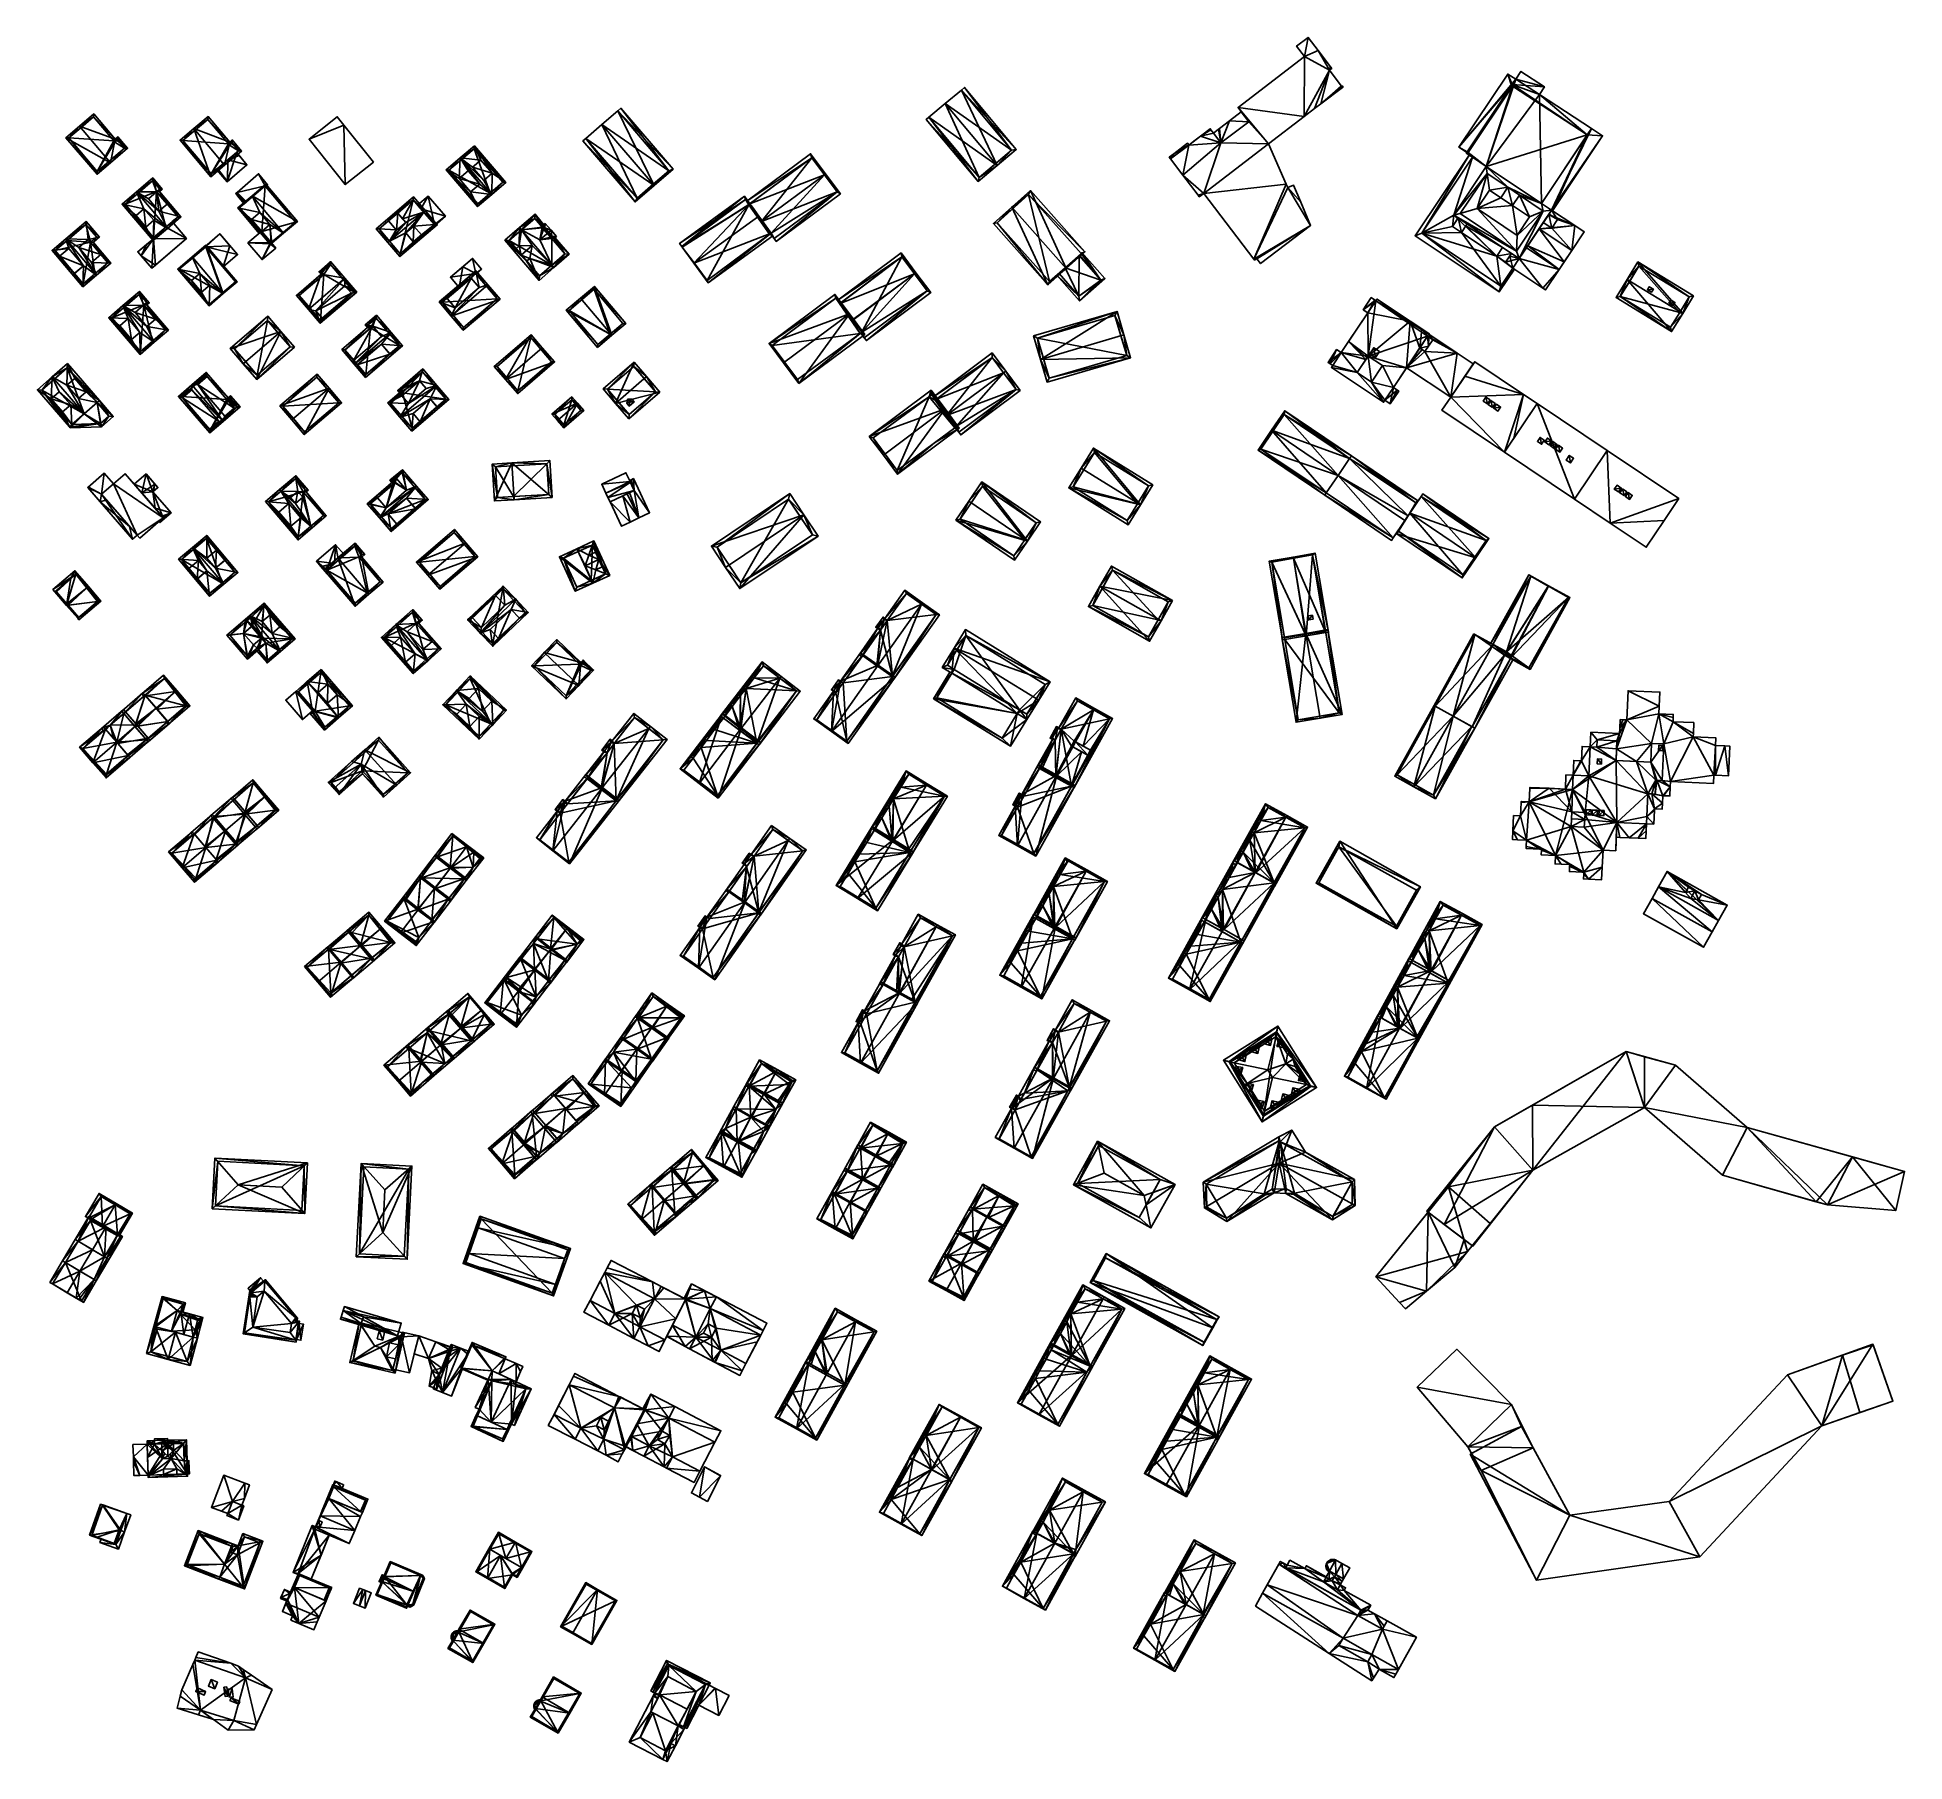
# Model space of a CAD drawing. Extents: x 2679264 to 2679716, y 1246766 to 1247183.
import ezdxf

# ---------------------------------------------------------------- set-up
doc = ezdxf.new("R2010")
doc.units = 0

msp = doc.modelspace()

# ---------------------------------------------------------------- linework, layer by layer
for points in [[(2679568.65, 1247180.63, 455.47), (2679571.44, 1247182.74, 455.47), (2679570.58, 1247178.08, 455.47)], [(2679571.44, 1247182.74, 455.47), (2679568.65, 1247180.63, 455.47), (2679568.65, 1247180.63, 428.01)], [(2679571.44, 1247182.74, 428.01), (2679571.44, 1247182.74, 455.47), (2679568.65, 1247180.63, 428.01)], [(2679571.44, 1247182.74, 428.01), (2679568.65, 1247180.63, 428.01), (2679570.58, 1247178.08, 428.01)], [(2679571.44, 1247182.74, 455.47), (2679573.89, 1247179.52, 455.47), (2679570.58, 1247178.08, 455.47)], [(2679573.89, 1247179.52, 428.01), (2679571.44, 1247182.74, 428.01), (2679570.58, 1247178.08, 428.01)], [(2679573.89, 1247179.52, 455.47), (2679571.44, 1247182.74, 455.47), (2679571.44, 1247182.74, 428.01)], [(2679573.89, 1247179.52, 428.01), (2679573.89, 1247179.52, 455.47), (2679571.44, 1247182.74, 428.01)], [(2679570.58, 1247178.08, 455.47), (2679570.47, 1247163.58, 455.47), (2679554.48, 1247165.77, 455.47)], [(2679570.58, 1247178.08, 455.47), (2679554.48, 1247165.77, 455.47), (2679554.48, 1247165.77, 428.01)], [(2679570.58, 1247178.08, 428.01), (2679570.58, 1247178.08, 455.47), (2679554.48, 1247165.77, 428.01)], [(2679570.58, 1247178.08, 428.01), (2679554.48, 1247165.77, 428.01), (2679570.47, 1247163.58, 428.01)], [(2679568.65, 1247180.63, 455.47), (2679570.58, 1247178.08, 455.47), (2679570.58, 1247178.08, 428.01)], [(2679568.65, 1247180.63, 428.01), (2679568.65, 1247180.63, 455.47), (2679570.58, 1247178.08, 428.01)], [(2679576.61, 1247174.78, 455.47), (2679570.47, 1247163.58, 455.47), (2679570.58, 1247178.08, 455.47)], [(2679570.58, 1247178.08, 428.01), (2679570.47, 1247163.58, 428.01), (2679576.61, 1247174.78, 428.01)], [(2679573.89, 1247179.52, 455.47), (2679576.61, 1247174.78, 455.47), (2679570.58, 1247178.08, 455.47)], [(2679573.89, 1247179.52, 428.01), (2679570.58, 1247178.08, 428.01), (2679576.61, 1247174.78, 428.01)], [(2679576.88, 1247175.58, 455.47), (2679576.61, 1247174.78, 455.47), (2679573.89, 1247179.52, 455.47)], [(2679576.88, 1247175.58, 455.47), (2679573.89, 1247179.52, 455.47), (2679573.89, 1247179.52, 428.01)], [(2679576.88, 1247175.58, 428.01), (2679576.88, 1247175.58, 455.47), (2679573.89, 1247179.52, 428.01)], [(2679576.88, 1247175.58, 428.01), (2679573.89, 1247179.52, 428.01), (2679576.61, 1247174.78, 428.01)], [(2679573, 1247165.51, 455.47), (2679570.47, 1247163.58, 455.47), (2679576.61, 1247174.78, 455.47)], [(2679570.47, 1247163.58, 428.01), (2679573, 1247165.51, 428.01), (2679576.61, 1247174.78, 428.01)], [(2679574.51, 1247166.65, 455.47), (2679573, 1247165.51, 455.47), (2679576.61, 1247174.78, 455.47)], [(2679573, 1247165.51, 428.01), (2679574.51, 1247166.65, 428.01), (2679576.61, 1247174.78, 428.01)], [(2679579.47, 1247171.03, 455.47), (2679574.51, 1247166.65, 455.47), (2679576.61, 1247174.78, 455.47)], [(2679574.51, 1247166.65, 428.01), (2679579.47, 1247171.03, 428.01), (2679576.61, 1247174.78, 428.01)], [(2679577.01, 1247175.1, 455.47), (2679576.61, 1247174.78, 455.47), (2679576.88, 1247175.58, 455.47)], [(2679577.01, 1247175.1, 428.01), (2679576.88, 1247175.58, 428.01), (2679576.61, 1247174.78, 428.01)], [(2679576.61, 1247174.78, 447.58), (2679576.61, 1247174.78, 455.47), (2679577.01, 1247175.1, 455.47)], [(2679577.01, 1247175.1, 447.58), (2679576.61, 1247174.78, 447.58), (2679577.01, 1247175.1, 455.47)], [(2679576.61, 1247174.78, 447.58), (2679579.53, 1247170.95, 447.58), (2679579.53, 1247170.95, 455.47)], [(2679576.61, 1247174.78, 455.47), (2679576.61, 1247174.78, 447.58), (2679579.53, 1247170.95, 455.47)], [(2679576.91, 1247175.54, 455.47), (2679577.01, 1247175.1, 455.47), (2679576.88, 1247175.58, 455.47)], [(2679576.91, 1247175.54, 447.58), (2679576.91, 1247175.54, 455.47), (2679576.88, 1247175.58, 455.47)], [(2679576.88, 1247175.58, 447.58), (2679576.91, 1247175.54, 447.58), (2679576.88, 1247175.58, 455.47)], [(2679577.01, 1247175.1, 428.01), (2679576.91, 1247175.54, 428.01), (2679576.88, 1247175.58, 428.01)], [(2679577.18, 1247175.21, 455.47), (2679577.01, 1247175.1, 455.47), (2679576.91, 1247175.54, 455.47)], [(2679577.18, 1247175.21, 447.58), (2679577.18, 1247175.21, 455.47), (2679576.91, 1247175.54, 455.47)], [(2679576.91, 1247175.54, 447.58), (2679577.18, 1247175.21, 447.58), (2679576.91, 1247175.54, 455.47)], [(2679577.01, 1247175.1, 428.01), (2679577.18, 1247175.21, 428.01), (2679576.91, 1247175.54, 428.01)], [(2679577.01, 1247175.1, 447.58), (2679577.01, 1247175.1, 455.47), (2679577.18, 1247175.21, 455.47)], [(2679577.18, 1247175.21, 447.58), (2679577.01, 1247175.1, 447.58), (2679577.18, 1247175.21, 455.47)], [(2679619.77, 1247173.87, 438.18), (2679621.71, 1247172.61, 438.18), (2679607.93, 1247156.17, 438.18)], [(2679619.77, 1247173.87, 438.18), (2679607.93, 1247156.17, 438.18), (2679620.69, 1247171.09, 438.18)], [(2679607.93, 1247156.17, 438.18), (2679621.71, 1247172.61, 438.18), (2679609.83, 1247154.85, 438.18)], [(2679609.83, 1247154.85, 438.18), (2679621.71, 1247172.61, 438.18), (2679614.55, 1247151.5, 438.18)], [(2679621.71, 1247172.61, 438.18), (2679627.41, 1247168.91, 438.18), (2679614.55, 1247151.5, 438.18)], [(2679621.71, 1247172.61, 438.18), (2679619.77, 1247173.87, 438.18), (2679620.85, 1247171.34, 438.18)], [(2679620.85, 1247171.34, 438.18), (2679619.77, 1247173.87, 438.18), (2679620.69, 1247171.09, 438.18)], [(2679628.64, 1247170.8, 438.18), (2679621.71, 1247172.61, 438.18), (2679620.85, 1247171.34, 438.18)], [(2679622.95, 1247174.5, 438.18), (2679628.64, 1247170.8, 438.18), (2679621.71, 1247172.61, 438.18)], [(2679628.64, 1247170.8, 438.18), (2679622.95, 1247174.5, 438.18), (2679621.71, 1247172.61, 438.18)], [(2679628.64, 1247170.8, 438.18), (2679627.41, 1247168.91, 438.18), (2679621.71, 1247172.61, 438.18)], [(2679487.54, 1247169.99, 442.78), (2679496.16, 1247151.71, 444.61), (2679483.62, 1247166.72, 444.61)], [(2679487.54, 1247169.99, 430.56), (2679483.62, 1247166.72, 430.56), (2679499.7, 1247155.43, 430.56)], [(2679488.29, 1247170.61, 442.43), (2679500.83, 1247155.61, 442.43), (2679487.54, 1247169.99, 442.78)], [(2679488.29, 1247170.61, 442.43), (2679487.54, 1247169.99, 442.78), (2679499.7, 1247155.43, 442.78)], [(2679500.83, 1247155.61, 442.43), (2679496.16, 1247151.71, 444.61), (2679487.54, 1247169.99, 442.78)], [(2679499.7, 1247155.43, 442.78), (2679487.54, 1247169.99, 442.78), (2679499.7, 1247155.43, 430.56)], [(2679487.54, 1247169.99, 442.78), (2679487.54, 1247169.99, 430.56), (2679499.7, 1247155.43, 430.56)], [(2679500.83, 1247155.61, 442.43), (2679488.29, 1247170.61, 442.43), (2679499.7, 1247155.43, 442.78)], [(2679579.53, 1247170.95, 455.47), (2679574.51, 1247166.65, 455.47), (2679579.47, 1247171.03, 455.47)], [(2679574.51, 1247166.65, 428.01), (2679579.53, 1247170.95, 428.01), (2679579.47, 1247171.03, 428.01)], [(2679579.58, 1247170.89, 455.47), (2679574.51, 1247166.65, 455.47), (2679579.53, 1247170.95, 455.47)], [(2679574.51, 1247166.65, 428.01), (2679579.58, 1247170.89, 428.01), (2679579.53, 1247170.95, 428.01)], [(2679579.78, 1247170.62, 455.47), (2679574.51, 1247166.65, 455.47), (2679579.58, 1247170.89, 455.47)], [(2679574.51, 1247166.65, 428.01), (2679579.78, 1247170.62, 428.01), (2679579.58, 1247170.89, 428.01)], [(2679574.51, 1247166.65, 455.47), (2679579.78, 1247170.62, 455.47), (2679579.78, 1247170.62, 428.01)], [(2679574.51, 1247166.65, 428.01), (2679574.51, 1247166.65, 455.47), (2679579.78, 1247170.62, 428.01)], [(2679579.58, 1247170.89, 447.58), (2679579.58, 1247170.89, 455.47), (2679579.53, 1247170.95, 455.47)], [(2679579.53, 1247170.95, 447.58), (2679579.58, 1247170.89, 447.58), (2679579.53, 1247170.95, 455.47)], [(2679579.7, 1247170.98, 455.47), (2679579.86, 1247170.68, 455.47), (2679579.58, 1247170.89, 455.47)], [(2679579.7, 1247170.98, 447.58), (2679579.7, 1247170.98, 455.47), (2679579.58, 1247170.89, 455.47)], [(2679579.58, 1247170.89, 447.58), (2679579.7, 1247170.98, 447.58), (2679579.58, 1247170.89, 455.47)], [(2679579.86, 1247170.68, 428.01), (2679579.7, 1247170.98, 428.01), (2679579.58, 1247170.89, 428.01)], [(2679579.86, 1247170.68, 455.47), (2679579.78, 1247170.62, 455.47), (2679579.58, 1247170.89, 455.47)], [(2679579.78, 1247170.62, 428.01), (2679579.86, 1247170.68, 428.01), (2679579.58, 1247170.89, 428.01)], [(2679579.9, 1247170.71, 455.47), (2679579.86, 1247170.68, 455.47), (2679579.7, 1247170.98, 455.47)], [(2679579.9, 1247170.71, 455.47), (2679579.7, 1247170.98, 455.47), (2679579.7, 1247170.98, 428.01)], [(2679579.9, 1247170.71, 428.01), (2679579.9, 1247170.71, 455.47), (2679579.7, 1247170.98, 428.01)], [(2679579.86, 1247170.68, 428.01), (2679579.9, 1247170.71, 428.01), (2679579.7, 1247170.98, 428.01)], [(2679579.78, 1247170.62, 455.47), (2679579.86, 1247170.68, 455.47), (2679579.86, 1247170.68, 428.01)], [(2679579.78, 1247170.62, 428.01), (2679579.78, 1247170.62, 455.47), (2679579.86, 1247170.68, 428.01)], [(2679579.86, 1247170.68, 455.47), (2679579.9, 1247170.71, 455.47), (2679579.9, 1247170.71, 428.01)], [(2679579.86, 1247170.68, 428.01), (2679579.86, 1247170.68, 455.47), (2679579.9, 1247170.71, 428.01)], [(2679620.69, 1247171.09, 438.18), (2679607.93, 1247156.17, 438.18), (2679609.94, 1247155.02, 438.18)], [(2679620.91, 1247170.93, 438.18), (2679620.69, 1247171.09, 438.18), (2679609.94, 1247155.02, 438.18)], [(2679610.19, 1247154.86, 438.18), (2679620.91, 1247170.93, 438.18), (2679609.94, 1247155.02, 438.18)], [(2679620.91, 1247170.93, 438.18), (2679610.19, 1247154.86, 438.18), (2679610.19, 1247154.86, 426.39)], [(2679620.91, 1247170.93, 426.39), (2679620.91, 1247170.93, 438.18), (2679610.19, 1247154.86, 426.39)], [(2679614.55, 1247151.5, 426.39), (2679620.91, 1247170.93, 426.39), (2679610.19, 1247154.86, 426.39)], [(2679614.55, 1247151.5, 426.39), (2679639, 1247159.18, 426.39), (2679620.91, 1247170.93, 426.39)], [(2679614.55, 1247151.5, 438.18), (2679627.41, 1247168.91, 438.18), (2679627.89, 1247142.57, 438.18)], [(2679620.85, 1247171.34, 438.18), (2679620.69, 1247171.09, 438.18), (2679620.69, 1247171.09, 426.39)], [(2679620.85, 1247171.34, 426.39), (2679620.85, 1247171.34, 438.18), (2679620.69, 1247171.09, 426.39)], [(2679620.85, 1247171.34, 426.39), (2679620.69, 1247171.09, 426.39), (2679620.91, 1247170.93, 426.39)], [(2679620.69, 1247171.09, 438.18), (2679620.91, 1247170.93, 438.18), (2679620.91, 1247170.93, 426.39)], [(2679620.69, 1247171.09, 426.39), (2679620.69, 1247171.09, 438.18), (2679620.91, 1247170.93, 426.39)], [(2679627.41, 1247168.91, 438.18), (2679628.64, 1247170.8, 438.18), (2679620.85, 1247171.34, 438.18)], [(2679639, 1247159.18, 438.18), (2679627.41, 1247168.91, 438.18), (2679620.85, 1247171.34, 438.18)], [(2679639, 1247159.18, 438.18), (2679620.85, 1247171.34, 438.18), (2679620.85, 1247171.34, 426.39)], [(2679639, 1247159.18, 426.39), (2679639, 1247159.18, 438.18), (2679620.85, 1247171.34, 426.39)], [(2679639, 1247159.18, 426.39), (2679620.85, 1247171.34, 426.39), (2679620.91, 1247170.93, 426.39)], [(2679627.41, 1247168.91, 438.18), (2679640.02, 1247160.71, 438.18), (2679627.89, 1247142.57, 438.18)], [(2679640.02, 1247160.71, 438.18), (2679627.41, 1247168.91, 438.18), (2679639, 1247159.18, 438.18)], [(2679277.51, 1247163.5, 452), (2679274.42, 1247160.87, 455.04), (2679271.52, 1247158.41, 445.04)], [(2679277.51, 1247163.5, 445.04), (2679277.51, 1247163.5, 452), (2679271.52, 1247158.41, 445.04)], [(2679282.43, 1247157.72, 445.04), (2679277.51, 1247163.5, 445.04), (2679271.52, 1247158.41, 445.04)], [(2679277.56, 1247164.2, 451.63), (2679282.75, 1247158.12, 451.63), (2679274.09, 1247161.25, 455.04)], [(2679277.56, 1247164.2, 451.63), (2679274.09, 1247161.25, 455.04), (2679277.51, 1247163.5, 452)], [(2679277.51, 1247163.5, 452), (2679274.09, 1247161.25, 455.04), (2679274.42, 1247160.87, 455.04)], [(2679282.75, 1247158.12, 451.63), (2679277.56, 1247164.2, 451.63), (2679277.51, 1247163.5, 452)], [(2679282.43, 1247157.72, 452), (2679282.75, 1247158.12, 451.63), (2679277.51, 1247163.5, 452)], [(2679282.43, 1247157.72, 452), (2679277.51, 1247163.5, 452), (2679277.51, 1247163.5, 445.04)], [(2679282.43, 1247157.72, 445.04), (2679282.43, 1247157.72, 452), (2679277.51, 1247163.5, 445.04)], [(2679305.19, 1247162.88, 450.25), (2679302.08, 1247160.28, 453.45), (2679299.15, 1247157.82, 441.76)], [(2679305.19, 1247162.88, 441.76), (2679305.19, 1247162.88, 450.25), (2679299.15, 1247157.82, 441.76)], [(2679310.14, 1247156.98, 441.76), (2679305.19, 1247162.88, 441.76), (2679299.15, 1247157.82, 441.76)], [(2679305.25, 1247163.59, 449.86), (2679310.46, 1247157.37, 449.86), (2679301.76, 1247160.66, 453.45)], [(2679305.25, 1247163.59, 449.86), (2679301.76, 1247160.66, 453.45), (2679305.19, 1247162.88, 450.25)], [(2679305.19, 1247162.88, 450.25), (2679301.76, 1247160.66, 453.45), (2679302.08, 1247160.28, 453.45)], [(2679310.46, 1247157.37, 449.86), (2679305.25, 1247163.59, 449.86), (2679305.19, 1247162.88, 450.25)], [(2679310.14, 1247156.98, 450.25), (2679310.46, 1247157.37, 449.86), (2679305.19, 1247162.88, 450.25)], [(2679310.14, 1247156.98, 450.25), (2679305.19, 1247162.88, 450.25), (2679305.19, 1247162.88, 441.76)], [(2679310.14, 1247156.98, 441.76), (2679310.14, 1247156.98, 450.25), (2679305.19, 1247162.88, 441.76)], [(2679336.49, 1247163.53, 452.39), (2679338.1, 1247161.51, 452.39), (2679329.66, 1247158.09, 452.39)], [(2679336.49, 1247163.53, 452.39), (2679329.66, 1247158.09, 452.39), (2679329.66, 1247158.09, 440.09)], [(2679336.49, 1247163.53, 440.09), (2679336.49, 1247163.53, 452.39), (2679329.66, 1247158.09, 440.09)], [(2679338.1, 1247161.51, 440.09), (2679336.49, 1247163.53, 440.09), (2679329.66, 1247158.09, 440.09)], [(2679338.1, 1247161.51, 452.39), (2679336.49, 1247163.53, 452.39), (2679336.49, 1247163.53, 440.09)], [(2679338.1, 1247161.51, 440.09), (2679338.1, 1247161.51, 452.39), (2679336.49, 1247163.53, 440.09)], [(2679404.38, 1247164.93, 448.56), (2679413.2, 1247146.9, 450.39), (2679400.55, 1247161.64, 450.39)], [(2679404.38, 1247164.93, 435.91), (2679400.55, 1247161.64, 435.91), (2679416.77, 1247150.48, 435.91)], [(2679405.13, 1247165.58, 448.2), (2679417.78, 1247150.84, 448.2), (2679404.38, 1247164.93, 448.56)], [(2679405.13, 1247165.58, 448.2), (2679404.38, 1247164.93, 448.56), (2679416.77, 1247150.48, 448.56)], [(2679417.78, 1247150.84, 448.2), (2679413.2, 1247146.9, 450.39), (2679404.38, 1247164.93, 448.56)], [(2679416.77, 1247150.48, 448.56), (2679404.38, 1247164.93, 448.56), (2679416.77, 1247150.48, 435.91)], [(2679404.38, 1247164.93, 448.56), (2679404.38, 1247164.93, 435.91), (2679416.77, 1247150.48, 435.91)], [(2679417.78, 1247150.84, 448.2), (2679405.13, 1247165.58, 448.2), (2679416.77, 1247150.48, 448.56)], [(2679479.04, 1247162.9, 442.43), (2679479.67, 1247163.42, 442.73), (2679491.59, 1247147.89, 442.43)], [(2679479.67, 1247163.42, 442.73), (2679479.04, 1247162.9, 442.43), (2679491.82, 1247148.8, 442.71)], [(2679479.04, 1247162.9, 442.43), (2679491.59, 1247147.89, 442.43), (2679491.82, 1247148.8, 442.71)], [(2679483.62, 1247166.72, 444.61), (2679496.16, 1247151.71, 444.61), (2679479.67, 1247163.42, 442.73)], [(2679483.62, 1247166.72, 430.56), (2679479.67, 1247163.42, 430.56), (2679491.82, 1247148.8, 430.56)], [(2679479.67, 1247163.42, 442.73), (2679496.16, 1247151.71, 444.61), (2679491.59, 1247147.89, 442.43)], [(2679479.67, 1247163.42, 442.73), (2679491.82, 1247148.8, 442.71), (2679479.67, 1247163.42, 430.56)], [(2679479.67, 1247163.42, 430.56), (2679491.82, 1247148.8, 442.71), (2679491.82, 1247148.8, 430.56)], [(2679483.62, 1247166.72, 430.56), (2679491.82, 1247148.8, 430.56), (2679499.7, 1247155.43, 430.56)], [(2679552.44, 1247162.55, 458.35), (2679555.28, 1247164.71, 458.35), (2679557.11, 1247162.29, 458.35)], [(2679557.11, 1247162.29, 428.01), (2679555.28, 1247164.71, 428.01), (2679552.44, 1247162.55, 428.01)], [(2679570.47, 1247163.58, 455.47), (2679561.88, 1247157.01, 455.47), (2679554.48, 1247165.77, 455.47)], [(2679554.48, 1247165.77, 455.47), (2679561.88, 1247157.01, 455.47), (2679557.11, 1247162.29, 455.47)], [(2679554.48, 1247165.77, 428.01), (2679557.11, 1247162.29, 428.01), (2679561.88, 1247157.01, 428.01)], [(2679554.48, 1247165.77, 428.01), (2679561.88, 1247157.01, 428.01), (2679570.47, 1247163.58, 428.01)], [(2679557.11, 1247162.29, 455.47), (2679557.11, 1247162.29, 458.35), (2679555.28, 1247164.71, 458.35)], [(2679555.28, 1247164.71, 455.47), (2679557.11, 1247162.29, 455.47), (2679555.28, 1247164.71, 458.35)], [(2679561.88, 1247157.01, 455.47), (2679570.47, 1247163.58, 455.47), (2679570.47, 1247163.58, 428.01)], [(2679561.88, 1247157.01, 428.01), (2679561.88, 1247157.01, 455.47), (2679570.47, 1247163.58, 428.01)], [(2679570.47, 1247163.58, 455.47), (2679573, 1247165.51, 455.47), (2679573, 1247165.51, 428.01)], [(2679570.47, 1247163.58, 428.01), (2679570.47, 1247163.58, 455.47), (2679573, 1247165.51, 428.01)], [(2679573, 1247165.51, 455.47), (2679574.51, 1247166.65, 455.47), (2679574.51, 1247166.65, 428.01)], [(2679573, 1247165.51, 428.01), (2679573, 1247165.51, 455.47), (2679574.51, 1247166.65, 428.01)], [(2679270.82, 1247158.46, 451.63), (2679274.09, 1247161.25, 455.04), (2679281.63, 1247152.4, 455.04)], [(2679274.09, 1247161.25, 455.04), (2679270.82, 1247158.46, 451.63), (2679271.52, 1247158.41, 452.02)], [(2679278.36, 1247149.61, 451.63), (2679270.82, 1247158.46, 451.63), (2679281.63, 1247152.4, 455.04)], [(2679270.82, 1247158.46, 451.63), (2679278.36, 1247149.61, 451.63), (2679271.52, 1247158.41, 452.02)], [(2679274.42, 1247160.87, 455.04), (2679274.09, 1247161.25, 455.04), (2679271.52, 1247158.41, 452.02)], [(2679274.42, 1247160.87, 455.04), (2679271.52, 1247158.41, 452.02), (2679271.52, 1247158.41, 445.04)], [(2679271.52, 1247158.41, 452.02), (2679278.36, 1247149.61, 451.63), (2679278.41, 1247150.31, 452.02)], [(2679271.52, 1247158.41, 452.02), (2679278.41, 1247150.31, 452.02), (2679278.41, 1247150.31, 445.04)], [(2679271.52, 1247158.41, 445.04), (2679271.52, 1247158.41, 452.02), (2679278.41, 1247150.31, 445.04)], [(2679282.43, 1247157.72, 445.04), (2679271.52, 1247158.41, 445.04), (2679278.41, 1247150.31, 445.04)], [(2679274.09, 1247161.25, 455.04), (2679282.75, 1247158.12, 451.63), (2679281.63, 1247152.4, 455.04)], [(2679283.39, 1247158.66, 450.99), (2679285.74, 1247155.89, 450.99), (2679282.75, 1247158.12, 451.63)], [(2679283.39, 1247158.66, 450.99), (2679282.75, 1247158.12, 451.63), (2679283.33, 1247157.96, 451.37)], [(2679285.04, 1247155.95, 451.37), (2679283.39, 1247158.66, 450.99), (2679283.33, 1247157.96, 451.37)], [(2679285.74, 1247155.89, 450.99), (2679283.39, 1247158.66, 450.99), (2679285.04, 1247155.95, 451.37)], [(2679298.45, 1247157.88, 449.86), (2679301.76, 1247160.66, 453.45), (2679305.89, 1247149.01, 449.86)], [(2679301.76, 1247160.66, 453.45), (2679298.45, 1247157.88, 449.86), (2679299.15, 1247157.82, 450.27)], [(2679302.08, 1247160.28, 453.45), (2679301.76, 1247160.66, 453.45), (2679299.15, 1247157.82, 450.27)], [(2679302.08, 1247160.28, 453.45), (2679299.15, 1247157.82, 450.27), (2679299.15, 1247157.82, 441.76)], [(2679301.76, 1247160.66, 453.45), (2679310.46, 1247157.37, 449.86), (2679309.2, 1247151.79, 453.45)], [(2679305.89, 1247149.01, 449.86), (2679301.76, 1247160.66, 453.45), (2679309.2, 1247151.79, 453.45)], [(2679329.66, 1247158.09, 452.39), (2679338.1, 1247161.51, 452.39), (2679338.41, 1247147.11, 452.39)], [(2679338.1, 1247161.51, 440.09), (2679329.66, 1247158.09, 440.09), (2679338.41, 1247147.11, 440.09)], [(2679338.1, 1247161.51, 452.39), (2679345.24, 1247152.55, 452.39), (2679338.41, 1247147.11, 452.39)], [(2679345.24, 1247152.55, 452.39), (2679338.1, 1247161.51, 452.39), (2679345.24, 1247152.55, 440.09)], [(2679338.1, 1247161.51, 452.39), (2679338.1, 1247161.51, 440.09), (2679345.24, 1247152.55, 440.09)], [(2679338.1, 1247161.51, 440.09), (2679338.41, 1247147.11, 440.09), (2679345.24, 1247152.55, 440.09)], [(2679396.63, 1247158.26, 448.58), (2679408.57, 1247142.94, 448.26), (2679395.94, 1247157.67, 448.26)], [(2679396.63, 1247158.26, 448.58), (2679395.94, 1247157.67, 448.26), (2679409.05, 1247143.83, 448.59)], [(2679400.55, 1247161.64, 450.39), (2679413.2, 1247146.9, 450.39), (2679396.63, 1247158.26, 448.58)], [(2679400.55, 1247161.64, 435.91), (2679396.63, 1247158.26, 435.91), (2679409.05, 1247143.83, 435.91)], [(2679413.2, 1247146.9, 450.39), (2679408.57, 1247142.94, 448.26), (2679396.63, 1247158.26, 448.58)], [(2679396.63, 1247158.26, 448.58), (2679409.05, 1247143.83, 448.59), (2679409.05, 1247143.83, 435.91)], [(2679396.63, 1247158.26, 435.91), (2679396.63, 1247158.26, 448.58), (2679409.05, 1247143.83, 435.91)], [(2679400.55, 1247161.64, 435.91), (2679409.05, 1247143.83, 435.91), (2679416.77, 1247150.48, 435.91)], [(2679545.4, 1247158.84, 455.47), (2679550.35, 1247157.18, 455.47), (2679542.59, 1247156.69, 455.47)], [(2679542.59, 1247156.69, 455.47), (2679544.08, 1247157.83, 446.07), (2679545.4, 1247158.84, 455.47)], [(2679550.35, 1247157.18, 428.01), (2679545.4, 1247158.84, 428.01), (2679542.59, 1247156.69, 428.01)], [(2679545.4, 1247158.84, 455.47), (2679544.08, 1247157.83, 446.07), (2679545.4, 1247158.84, 446.07)], [(2679547.74, 1247160.63, 455.47), (2679547.92, 1247160.39, 455.47), (2679545.4, 1247158.84, 455.47)], [(2679545.4, 1247158.84, 446.07), (2679547.74, 1247160.63, 455.47), (2679545.4, 1247158.84, 455.47)], [(2679547.74, 1247160.63, 455.47), (2679545.4, 1247158.84, 446.07), (2679547.74, 1247160.63, 446.07)], [(2679547.92, 1247160.39, 428.01), (2679547.74, 1247160.63, 428.01), (2679545.4, 1247158.84, 428.01)], [(2679547.92, 1247160.39, 455.47), (2679548.53, 1247159.58, 455.47), (2679545.4, 1247158.84, 455.47)], [(2679548.53, 1247159.58, 428.01), (2679547.92, 1247160.39, 428.01), (2679545.4, 1247158.84, 428.01)], [(2679548.53, 1247159.58, 455.47), (2679550.35, 1247157.18, 455.47), (2679545.4, 1247158.84, 455.47)], [(2679550.35, 1247157.18, 428.01), (2679548.53, 1247159.58, 428.01), (2679545.4, 1247158.84, 428.01)], [(2679548.53, 1247159.58, 458.35), (2679549.75, 1247160.52, 458.35), (2679550.35, 1247157.18, 458.35)], [(2679549.75, 1247160.52, 428.01), (2679548.53, 1247159.58, 428.01), (2679550.35, 1247157.18, 428.01)], [(2679548.53, 1247159.58, 455.47), (2679548.53, 1247159.58, 458.35), (2679550.35, 1247157.18, 458.35)], [(2679550.35, 1247157.18, 455.47), (2679548.53, 1247159.58, 455.47), (2679550.35, 1247157.18, 458.35)], [(2679549.75, 1247160.52, 458.35), (2679549.97, 1247160.69, 458.35), (2679550.35, 1247157.18, 458.35)], [(2679549.75, 1247160.52, 428.01), (2679550.35, 1247157.18, 428.01), (2679549.97, 1247160.69, 428.01)], [(2679549.97, 1247160.69, 458.35), (2679552.44, 1247162.55, 458.35), (2679550.35, 1247157.18, 458.35)], [(2679550.35, 1247157.18, 428.01), (2679552.44, 1247162.55, 428.01), (2679549.97, 1247160.69, 428.01)], [(2679550.35, 1247157.18, 458.35), (2679552.44, 1247162.55, 458.35), (2679557.11, 1247162.29, 458.35)], [(2679550.35, 1247157.18, 428.01), (2679557.11, 1247162.29, 428.01), (2679552.44, 1247162.55, 428.01)], [(2679557.11, 1247162.29, 455.47), (2679561.88, 1247157.01, 455.47), (2679550.35, 1247157.18, 455.47)], [(2679557.11, 1247162.29, 428.01), (2679550.35, 1247157.18, 428.01), (2679561.88, 1247157.01, 428.01)], [(2679550.35, 1247157.18, 455.47), (2679550.35, 1247157.18, 458.35), (2679557.11, 1247162.29, 458.35)], [(2679557.11, 1247162.29, 455.47), (2679550.35, 1247157.18, 455.47), (2679557.11, 1247162.29, 458.35)], [(2679614.55, 1247151.5, 426.39), (2679627.89, 1247142.57, 426.39), (2679639, 1247159.18, 426.39)], [(2679640.02, 1247160.71, 438.18), (2679630.37, 1247140.93, 438.18), (2679627.89, 1247142.57, 438.18)], [(2679627.89, 1247142.57, 438.18), (2679630.37, 1247140.93, 438.18), (2679639, 1247159.18, 438.18)], [(2679627.89, 1247142.57, 438.18), (2679639, 1247159.18, 438.18), (2679639, 1247159.18, 426.39)], [(2679627.89, 1247142.57, 426.39), (2679627.89, 1247142.57, 438.18), (2679639, 1247159.18, 426.39)], [(2679642.72, 1247158.95, 438.18), (2679630.37, 1247140.93, 438.18), (2679640.02, 1247160.71, 438.18)], [(2679630.37, 1247140.93, 438.18), (2679630.58, 1247140.8, 438.18), (2679639, 1247159.18, 438.18)], [(2679630.58, 1247140.8, 438.18), (2679630.37, 1247140.93, 438.18), (2679642.72, 1247158.95, 438.18)], [(2679630.58, 1247140.8, 438.18), (2679642.72, 1247158.95, 438.18), (2679639, 1247159.18, 438.18)], [(2679642.72, 1247158.95, 438.18), (2679640.02, 1247160.71, 438.18), (2679639, 1247159.18, 438.18)], [(2679282.43, 1247157.72, 445.04), (2679278.41, 1247150.31, 445.04), (2679282.69, 1247157.41, 445.04)], [(2679278.41, 1247150.31, 445.04), (2679285.04, 1247155.95, 445.04), (2679282.69, 1247157.41, 445.04)], [(2679281.31, 1247152.78, 455.04), (2679285.04, 1247155.95, 451.37), (2679278.41, 1247150.31, 445.04)], [(2679278.41, 1247150.31, 445.04), (2679285.04, 1247155.95, 451.37), (2679285.04, 1247155.95, 445.04)], [(2679281.31, 1247152.78, 455.04), (2679281.63, 1247152.4, 455.04), (2679285.04, 1247155.95, 451.37)], [(2679282.75, 1247158.12, 451.63), (2679285.74, 1247155.89, 450.99), (2679281.63, 1247152.4, 455.04)], [(2679281.63, 1247152.4, 455.04), (2679285.74, 1247155.89, 450.99), (2679285.04, 1247155.95, 451.37)], [(2679282.75, 1247158.12, 451.63), (2679282.43, 1247157.72, 452), (2679282.69, 1247157.41, 452)], [(2679282.69, 1247157.41, 452), (2679282.43, 1247157.72, 452), (2679282.69, 1247157.41, 445.04)], [(2679282.43, 1247157.72, 452), (2679282.43, 1247157.72, 445.04), (2679282.69, 1247157.41, 445.04)], [(2679283.33, 1247157.96, 451.37), (2679282.75, 1247158.12, 451.63), (2679282.69, 1247157.41, 452)], [(2679283.33, 1247157.96, 451.37), (2679282.69, 1247157.41, 452), (2679282.69, 1247157.41, 445.04)], [(2679283.33, 1247157.96, 445.04), (2679283.33, 1247157.96, 451.37), (2679282.69, 1247157.41, 445.04)], [(2679285.04, 1247155.95, 445.04), (2679283.33, 1247157.96, 445.04), (2679282.69, 1247157.41, 445.04)], [(2679285.04, 1247155.95, 451.37), (2679283.33, 1247157.96, 451.37), (2679283.33, 1247157.96, 445.04)], [(2679285.04, 1247155.95, 445.04), (2679285.04, 1247155.95, 451.37), (2679283.33, 1247157.96, 445.04)], [(2679298.45, 1247157.88, 449.86), (2679305.89, 1247149.01, 449.86), (2679299.15, 1247157.82, 450.27)], [(2679299.15, 1247157.82, 450.27), (2679305.89, 1247149.01, 449.86), (2679305.95, 1247149.71, 450.27)], [(2679299.15, 1247157.82, 450.27), (2679305.95, 1247149.71, 450.27), (2679305.95, 1247149.71, 441.76)], [(2679299.15, 1247157.82, 441.76), (2679299.15, 1247157.82, 450.27), (2679305.95, 1247149.71, 441.76)], [(2679310.14, 1247156.98, 441.76), (2679299.15, 1247157.82, 441.76), (2679305.95, 1247149.71, 441.76)], [(2679310.14, 1247156.98, 441.76), (2679305.95, 1247149.71, 441.76), (2679310.41, 1247156.66, 441.76)], [(2679305.95, 1247149.71, 441.76), (2679312.61, 1247155.3, 441.76), (2679310.41, 1247156.66, 441.76)], [(2679312.15, 1247154.91, 441.76), (2679307.2, 1247150.76, 441.76), (2679309.84, 1247147.8, 441.76)], [(2679308.88, 1247152.17, 453.45), (2679309.2, 1247151.79, 453.45), (2679312.61, 1247155.3, 449.61)], [(2679308.88, 1247152.17, 453.45), (2679312.61, 1247155.3, 449.61), (2679310.56, 1247153.58, 447.19)], [(2679309.2, 1247151.79, 453.45), (2679310.46, 1247157.37, 449.86), (2679313.32, 1247155.24, 449.21)], [(2679309.2, 1247151.79, 453.45), (2679313.32, 1247155.24, 449.21), (2679312.61, 1247155.3, 449.61)], [(2679314.62, 1247151.88, 441.76), (2679312.15, 1247154.91, 441.76), (2679309.84, 1247147.8, 441.76)], [(2679310.03, 1247153.14, 447.19), (2679310.44, 1247153.48, 447.19), (2679312.78, 1247154.15, 447.2)], [(2679312.78, 1247154.15, 447.2), (2679314.62, 1247151.88, 447.21), (2679310.03, 1247153.14, 447.19)], [(2679310.46, 1247157.37, 449.86), (2679310.14, 1247156.98, 450.25), (2679310.41, 1247156.66, 450.25)], [(2679310.41, 1247156.66, 450.25), (2679310.14, 1247156.98, 450.25), (2679310.41, 1247156.66, 441.76)], [(2679310.14, 1247156.98, 450.25), (2679310.14, 1247156.98, 441.76), (2679310.41, 1247156.66, 441.76)], [(2679311.03, 1247157.2, 449.61), (2679310.46, 1247157.37, 449.86), (2679310.41, 1247156.66, 450.25)], [(2679311.03, 1247157.2, 449.61), (2679310.41, 1247156.66, 450.25), (2679310.41, 1247156.66, 441.76)], [(2679311.03, 1247157.2, 441.76), (2679311.03, 1247157.2, 449.61), (2679310.41, 1247156.66, 441.76)], [(2679312.61, 1247155.3, 441.76), (2679311.03, 1247157.2, 441.76), (2679310.41, 1247156.66, 441.76)], [(2679310.44, 1247153.48, 447.19), (2679310.8, 1247153.78, 447.19), (2679312.78, 1247154.15, 447.2)], [(2679310.46, 1247157.37, 449.86), (2679311.08, 1247157.91, 449.21), (2679313.32, 1247155.24, 449.21)], [(2679311.08, 1247157.91, 449.21), (2679310.46, 1247157.37, 449.86), (2679311.03, 1247157.2, 449.61)], [(2679312.15, 1247154.91, 447.19), (2679310.56, 1247153.58, 447.19), (2679312.61, 1247155.3, 449.61)], [(2679312.15, 1247154.91, 447.19), (2679312.78, 1247154.15, 447.2), (2679310.8, 1247153.78, 447.19)], [(2679313.32, 1247155.24, 449.21), (2679311.08, 1247157.91, 449.21), (2679311.03, 1247157.2, 449.61)], [(2679312.61, 1247155.3, 449.61), (2679313.32, 1247155.24, 449.21), (2679311.03, 1247157.2, 449.61)], [(2679312.61, 1247155.3, 449.61), (2679311.03, 1247157.2, 449.61), (2679312.61, 1247155.3, 441.76)], [(2679312.61, 1247155.3, 441.76), (2679311.03, 1247157.2, 449.61), (2679311.03, 1247157.2, 441.76)], [(2679312.61, 1247155.3, 449.61), (2679312.61, 1247155.3, 441.76), (2679312.15, 1247154.91, 447.19)], [(2679312.61, 1247155.3, 441.76), (2679312.15, 1247154.91, 441.76), (2679312.15, 1247154.91, 447.19)], [(2679312.15, 1247154.91, 447.19), (2679312.78, 1247154.15, 441.76), (2679312.78, 1247154.15, 447.2)], [(2679312.15, 1247154.91, 447.19), (2679312.15, 1247154.91, 441.76), (2679312.78, 1247154.15, 441.76)], [(2679312.78, 1247154.15, 447.2), (2679314.62, 1247151.88, 441.76), (2679314.62, 1247151.88, 447.21)], [(2679314.62, 1247151.88, 441.76), (2679312.78, 1247154.15, 447.2), (2679312.78, 1247154.15, 441.76)], [(2679329.66, 1247158.09, 452.39), (2679338.41, 1247147.11, 452.39), (2679338.41, 1247147.11, 440.09)], [(2679329.66, 1247158.09, 440.09), (2679329.66, 1247158.09, 452.39), (2679338.41, 1247147.11, 440.09)], [(2679366.59, 1247153.22, 448.23), (2679363.53, 1247150.63, 445.04), (2679369.62, 1247155.78, 437.06)], [(2679369.62, 1247155.78, 437.06), (2679363.53, 1247150.63, 445.04), (2679363.53, 1247150.63, 437.06)], [(2679373.46, 1247145.02, 437.06), (2679369.62, 1247155.78, 437.06), (2679363.53, 1247150.63, 437.06)], [(2679366.27, 1247153.6, 448.23), (2679369.67, 1247156.48, 444.64), (2679371.24, 1247153.06, 445.48)], [(2679369.67, 1247156.48, 444.64), (2679366.27, 1247153.6, 448.23), (2679369.62, 1247155.78, 445.04)], [(2679369.62, 1247155.78, 445.04), (2679366.27, 1247153.6, 448.23), (2679366.59, 1247153.22, 448.23)], [(2679369.62, 1247155.78, 445.04), (2679366.59, 1247153.22, 448.23), (2679369.62, 1247155.78, 437.06)], [(2679376.56, 1247147.67, 445.04), (2679369.67, 1247156.48, 444.64), (2679369.62, 1247155.78, 445.04)], [(2679376.56, 1247147.67, 445.04), (2679369.62, 1247155.78, 445.04), (2679369.62, 1247155.78, 437.06)], [(2679376.56, 1247147.67, 437.06), (2679376.56, 1247147.67, 445.04), (2679369.62, 1247155.78, 437.06)], [(2679373.46, 1247145.02, 437.06), (2679376.56, 1247147.67, 437.06), (2679369.62, 1247155.78, 437.06)], [(2679369.67, 1247156.48, 444.64), (2679377.27, 1247147.62, 444.64), (2679374, 1247149.84, 445.48)], [(2679369.67, 1247156.48, 444.64), (2679374, 1247149.84, 445.48), (2679371.24, 1247153.06, 445.48)], [(2679377.27, 1247147.62, 444.64), (2679369.67, 1247156.48, 444.64), (2679376.56, 1247147.67, 445.04)], [(2679395.94, 1247157.67, 448.26), (2679408.57, 1247142.94, 448.26), (2679409.05, 1247143.83, 448.59)], [(2679435.6, 1247143.13, 444.88), (2679451.03, 1247154.59, 444.88), (2679451.34, 1247153.57, 445.23)], [(2679451.03, 1247154.59, 444.88), (2679435.6, 1247143.13, 444.88), (2679451.34, 1247153.57, 445.23)], [(2679451.03, 1247154.59, 444.88), (2679454.66, 1247149.7, 447.06), (2679451.34, 1247153.57, 445.23)], [(2679451.34, 1247153.57, 445.23), (2679454.66, 1247149.7, 447.06), (2679451.03, 1247154.59, 444.88)], [(2679491.82, 1247148.8, 430.56), (2679495.8, 1247152.15, 444.61), (2679499.7, 1247155.43, 430.56)], [(2679495.8, 1247152.15, 444.61), (2679496.16, 1247151.71, 444.61), (2679499.7, 1247155.43, 442.78)], [(2679495.8, 1247152.15, 444.61), (2679499.7, 1247155.43, 442.78), (2679499.7, 1247155.43, 430.56)], [(2679496.16, 1247151.71, 444.61), (2679500.83, 1247155.61, 442.43), (2679499.7, 1247155.43, 442.78)], [(2679538.1, 1247153.35, 455.47), (2679537.82, 1247153.73, 455.47), (2679538.94, 1247154.59, 455.47)], [(2679538.94, 1247154.59, 455.47), (2679537.82, 1247153.73, 455.47), (2679537.82, 1247153.73, 428.01)], [(2679538.94, 1247154.59, 428.01), (2679538.94, 1247154.59, 455.47), (2679537.82, 1247153.73, 428.01)], [(2679538.94, 1247154.59, 428.01), (2679537.82, 1247153.73, 428.01), (2679538.1, 1247153.35, 428.01)], [(2679537.82, 1247153.73, 455.47), (2679538.1, 1247153.35, 455.47), (2679538.1, 1247153.35, 428.01)], [(2679537.82, 1247153.73, 428.01), (2679537.82, 1247153.73, 455.47), (2679538.1, 1247153.35, 428.01)], [(2679541.15, 1247149.36, 455.47), (2679538.1, 1247153.35, 455.47), (2679542.59, 1247156.69, 455.47)], [(2679542.59, 1247156.69, 455.47), (2679538.1, 1247153.35, 455.47), (2679538.94, 1247154.59, 455.47)], [(2679542.59, 1247156.69, 428.01), (2679538.94, 1247154.59, 428.01), (2679538.1, 1247153.35, 428.01)], [(2679542.59, 1247156.69, 428.01), (2679538.1, 1247153.35, 428.01), (2679541.15, 1247149.36, 428.01)], [(2679542.26, 1247157.13, 455.47), (2679542.56, 1247156.73, 455.47), (2679538.94, 1247154.59, 455.47)], [(2679542.26, 1247157.13, 455.47), (2679538.94, 1247154.59, 455.47), (2679538.94, 1247154.59, 428.01)], [(2679542.26, 1247157.13, 428.01), (2679542.26, 1247157.13, 455.47), (2679538.94, 1247154.59, 428.01)], [(2679542.56, 1247156.73, 428.01), (2679542.26, 1247157.13, 428.01), (2679538.94, 1247154.59, 428.01)], [(2679542.56, 1247156.73, 455.47), (2679542.59, 1247156.69, 455.47), (2679538.94, 1247154.59, 455.47)], [(2679542.59, 1247156.69, 428.01), (2679542.56, 1247156.73, 428.01), (2679538.94, 1247154.59, 428.01)], [(2679546.2, 1247144.97, 455.47), (2679541.15, 1247149.36, 455.47), (2679550.35, 1247157.18, 455.47)], [(2679550.35, 1247157.18, 455.47), (2679541.15, 1247149.36, 455.47), (2679542.59, 1247156.69, 455.47)], [(2679550.35, 1247157.18, 428.01), (2679542.59, 1247156.69, 428.01), (2679541.15, 1247149.36, 428.01)], [(2679550.35, 1247157.18, 428.01), (2679541.15, 1247149.36, 428.01), (2679546.2, 1247144.97, 428.01)], [(2679542.56, 1247156.73, 455.47), (2679542.26, 1247157.13, 455.47), (2679542.26, 1247157.13, 428.01)], [(2679542.56, 1247156.73, 428.01), (2679542.56, 1247156.73, 455.47), (2679542.26, 1247157.13, 428.01)], [(2679542.59, 1247156.69, 455.47), (2679542.56, 1247156.73, 455.47), (2679542.56, 1247156.73, 428.01)], [(2679542.59, 1247156.69, 428.01), (2679542.59, 1247156.69, 455.47), (2679542.56, 1247156.73, 428.01)], [(2679544.08, 1247157.83, 446.07), (2679542.59, 1247156.69, 455.47), (2679542.59, 1247156.69, 428.01)], [(2679544.08, 1247157.83, 446.07), (2679542.59, 1247156.69, 428.01), (2679544.08, 1247157.83, 428.01)], [(2679561.88, 1247157.01, 455.47), (2679546.2, 1247144.97, 455.47), (2679550.35, 1247157.18, 455.47)], [(2679550.35, 1247157.18, 428.01), (2679546.2, 1247144.97, 428.01), (2679561.88, 1247157.01, 428.01)], [(2679546.2, 1247144.97, 438.55), (2679546.2, 1247144.97, 455.47), (2679561.88, 1247157.01, 455.47)], [(2679561.88, 1247157.01, 438.55), (2679546.2, 1247144.97, 438.55), (2679561.88, 1247157.01, 455.47)], [(2679546.2, 1247144.97, 438.55), (2679561.88, 1247157.01, 438.55), (2679566.14, 1247147.23, 438.55)], [(2679546.2, 1247144.97, 428.01), (2679566.14, 1247147.23, 428.01), (2679561.88, 1247157.01, 428.01)], [(2679566.14, 1247147.23, 438.55), (2679561.88, 1247157.01, 438.55), (2679561.88, 1247157.01, 428.01)], [(2679566.14, 1247147.23, 428.01), (2679566.14, 1247147.23, 438.55), (2679561.88, 1247157.01, 428.01)], [(2679610.43, 1247154.25, 438.24), (2679598.93, 1247135.37, 438.24), (2679597.32, 1247134.73, 438.24)], [(2679610.43, 1247154.25, 438.24), (2679597.32, 1247134.73, 438.24), (2679598.93, 1247135.37, 438.24)], [(2679610.43, 1247154.25, 438.24), (2679611.19, 1247153.73, 438.24), (2679598.93, 1247135.37, 438.24)], [(2679611.19, 1247153.73, 438.24), (2679610.43, 1247154.25, 438.24), (2679598.93, 1247135.37, 438.24)], [(2679611.19, 1247153.73, 438.24), (2679606.72, 1247139.75, 438.24), (2679598.93, 1247135.37, 438.24)], [(2679611.19, 1247153.73, 438.24), (2679598.93, 1247135.37, 438.24), (2679598.93, 1247135.37, 426.39)], [(2679611.19, 1247153.73, 426.39), (2679611.19, 1247153.73, 438.24), (2679598.93, 1247135.37, 426.39)], [(2679611.19, 1247153.73, 426.39), (2679598.93, 1247135.37, 426.39), (2679606.72, 1247139.75, 426.39)], [(2679614.55, 1247151.5, 438.24), (2679606.72, 1247139.75, 438.24), (2679611.19, 1247153.73, 438.24)], [(2679611.19, 1247153.73, 426.39), (2679606.72, 1247139.75, 426.39), (2679614.55, 1247151.5, 426.39)], [(2679607.93, 1247156.17, 438.18), (2679609.83, 1247154.85, 438.18), (2679609.94, 1247155.02, 438.18)], [(2679609.83, 1247154.85, 426.39), (2679609.73, 1247154.72, 426.39), (2679610.19, 1247154.86, 426.39)], [(2679609.73, 1247154.72, 426.39), (2679610.43, 1247154.25, 426.39), (2679610.19, 1247154.86, 426.39)], [(2679609.73, 1247154.72, 438.18), (2679609.83, 1247154.85, 438.18), (2679610.43, 1247154.25, 438.18)], [(2679609.83, 1247154.85, 438.18), (2679609.73, 1247154.72, 438.18), (2679609.73, 1247154.72, 426.39)], [(2679609.83, 1247154.85, 426.39), (2679609.83, 1247154.85, 438.18), (2679609.73, 1247154.72, 426.39)], [(2679609.73, 1247154.72, 438.18), (2679610.43, 1247154.25, 438.18), (2679610.43, 1247154.25, 426.39)], [(2679609.73, 1247154.72, 426.39), (2679609.73, 1247154.72, 438.18), (2679610.43, 1247154.25, 426.39)], [(2679609.94, 1247155.02, 438.18), (2679609.83, 1247154.85, 438.18), (2679609.94, 1247155.02, 426.39)], [(2679609.83, 1247154.85, 438.18), (2679609.83, 1247154.85, 426.39), (2679609.94, 1247155.02, 426.39)], [(2679609.83, 1247154.85, 426.39), (2679610.19, 1247154.86, 426.39), (2679609.94, 1247155.02, 426.39)], [(2679610.43, 1247154.25, 438.18), (2679609.83, 1247154.85, 438.18), (2679611.19, 1247153.73, 438.18)], [(2679611.19, 1247153.73, 438.18), (2679609.83, 1247154.85, 438.18), (2679614.55, 1247151.5, 438.18)], [(2679610.19, 1247154.86, 438.18), (2679609.94, 1247155.02, 438.18), (2679609.94, 1247155.02, 426.39)], [(2679610.19, 1247154.86, 426.39), (2679610.19, 1247154.86, 438.18), (2679609.94, 1247155.02, 426.39)], [(2679610.43, 1247154.25, 426.39), (2679611.19, 1247153.73, 426.39), (2679610.19, 1247154.86, 426.39)], [(2679611.19, 1247153.73, 426.39), (2679614.55, 1247151.5, 426.39), (2679610.19, 1247154.86, 426.39)], [(2679610.43, 1247154.25, 438.18), (2679611.19, 1247153.73, 438.18), (2679611.19, 1247153.73, 426.39)], [(2679610.43, 1247154.25, 426.39), (2679610.43, 1247154.25, 438.18), (2679611.19, 1247153.73, 426.39)], [(2679614.55, 1247151.5, 438.18), (2679614.55, 1247151.5, 438.24), (2679611.19, 1247153.73, 438.24)], [(2679611.19, 1247153.73, 438.18), (2679614.55, 1247151.5, 438.18), (2679611.19, 1247153.73, 438.24)], [(2679278.36, 1247149.61, 451.63), (2679281.63, 1247152.4, 455.04), (2679278.41, 1247150.31, 452.02)], [(2679278.41, 1247150.31, 452.02), (2679281.63, 1247152.4, 455.04), (2679281.31, 1247152.78, 455.04)], [(2679278.41, 1247150.31, 452.02), (2679281.31, 1247152.78, 455.04), (2679278.41, 1247150.31, 445.04)], [(2679305.89, 1247149.01, 449.86), (2679309.2, 1247151.79, 453.45), (2679305.95, 1247149.71, 450.27)], [(2679305.95, 1247149.71, 450.27), (2679309.2, 1247151.79, 453.45), (2679308.88, 1247152.17, 453.45)], [(2679308.88, 1247152.17, 453.45), (2679307.31, 1247150.86, 447.19), (2679305.95, 1247149.71, 450.27)], [(2679305.95, 1247149.71, 450.27), (2679307.31, 1247150.86, 447.19), (2679307.2, 1247150.76, 447.19)], [(2679305.95, 1247149.71, 441.76), (2679305.95, 1247149.71, 450.27), (2679307.2, 1247150.76, 447.19)], [(2679307.2, 1247150.76, 447.19), (2679307.2, 1247150.76, 441.76), (2679305.95, 1247149.71, 441.76)], [(2679307.47, 1247150.98, 447.19), (2679307.23, 1247150.74, 447.19), (2679307.2, 1247150.76, 447.19)], [(2679307.23, 1247150.74, 447.19), (2679307.23, 1247150.74, 441.76), (2679307.2, 1247150.76, 447.19)], [(2679307.2, 1247150.76, 441.76), (2679307.2, 1247150.76, 447.19), (2679307.23, 1247150.74, 441.76)], [(2679309.94, 1247147.88, 447.21), (2679307.23, 1247150.74, 447.19), (2679307.47, 1247150.98, 447.19)], [(2679309.89, 1247147.84, 447.21), (2679309.84, 1247147.8, 447.21), (2679307.23, 1247150.74, 447.19)], [(2679309.94, 1247147.88, 447.21), (2679309.89, 1247147.84, 447.21), (2679307.23, 1247150.74, 447.19)], [(2679309.84, 1247147.8, 447.21), (2679309.84, 1247147.8, 441.76), (2679307.23, 1247150.74, 447.19)], [(2679307.23, 1247150.74, 447.19), (2679309.84, 1247147.8, 441.76), (2679307.23, 1247150.74, 441.76)], [(2679307.31, 1247150.86, 447.19), (2679308.88, 1247152.17, 453.45), (2679310.56, 1247153.58, 447.19)], [(2679310.03, 1247153.14, 447.19), (2679309.94, 1247147.88, 447.21), (2679307.47, 1247150.98, 447.19)], [(2679309.94, 1247147.88, 447.21), (2679310.03, 1247153.14, 447.19), (2679314.62, 1247151.88, 447.21)], [(2679309.94, 1247147.88, 447.21), (2679314.62, 1247151.88, 447.21), (2679309.94, 1247147.88, 441.76)], [(2679314.62, 1247151.88, 447.21), (2679314.62, 1247151.88, 441.76), (2679309.94, 1247147.88, 441.76)], [(2679312.23, 1247145.23, 446.82), (2679317.45, 1247149.75, 446.83), (2679319.01, 1247146.78, 446.83)], [(2679317.45, 1247149.75, 446.83), (2679312.23, 1247145.23, 446.82), (2679317.45, 1247149.75, 441.76)], [(2679317.45, 1247149.75, 441.76), (2679312.23, 1247145.23, 446.82), (2679312.23, 1247145.23, 441.76)], [(2679319.01, 1247146.78, 441.76), (2679317.45, 1247149.75, 441.76), (2679312.23, 1247145.23, 441.76)], [(2679319.01, 1247146.78, 446.83), (2679317.45, 1247149.75, 446.83), (2679319.63, 1247147.03, 446.83)], [(2679319.63, 1247147.03, 446.83), (2679317.45, 1247149.75, 446.83), (2679317.45, 1247149.75, 441.76)], [(2679319.63, 1247147.03, 441.76), (2679319.63, 1247147.03, 446.83), (2679317.45, 1247149.75, 441.76)], [(2679319.01, 1247146.78, 441.76), (2679319.63, 1247147.03, 441.76), (2679317.45, 1247149.75, 441.76)], [(2679338.41, 1247147.11, 452.39), (2679345.24, 1247152.55, 452.39), (2679345.24, 1247152.55, 440.09)], [(2679338.41, 1247147.11, 440.09), (2679338.41, 1247147.11, 452.39), (2679345.24, 1247152.55, 440.09)], [(2679362.82, 1247150.68, 444.64), (2679366.27, 1247153.6, 448.23), (2679365.98, 1247148.56, 445.45)], [(2679366.27, 1247153.6, 448.23), (2679362.82, 1247150.68, 444.64), (2679363.53, 1247150.63, 445.04)], [(2679370.44, 1247141.78, 444.64), (2679362.82, 1247150.68, 444.64), (2679368.74, 1247145.33, 445.45)], [(2679362.82, 1247150.68, 444.64), (2679365.98, 1247148.56, 445.45), (2679368.74, 1247145.33, 445.45)], [(2679362.82, 1247150.68, 444.64), (2679370.44, 1247141.78, 444.64), (2679363.53, 1247150.63, 445.04)], [(2679366.59, 1247153.22, 448.23), (2679366.27, 1247153.6, 448.23), (2679363.53, 1247150.63, 445.04)], [(2679363.53, 1247150.63, 445.04), (2679370.44, 1247141.78, 444.64), (2679370.5, 1247142.48, 445.04)], [(2679363.53, 1247150.63, 445.04), (2679370.5, 1247142.48, 445.04), (2679370.5, 1247142.48, 437.06)], [(2679363.53, 1247150.63, 437.06), (2679363.53, 1247150.63, 445.04), (2679370.5, 1247142.48, 437.06)], [(2679373.46, 1247145.02, 437.06), (2679363.53, 1247150.63, 437.06), (2679370.5, 1247142.48, 437.06)], [(2679366.27, 1247153.6, 448.23), (2679368.21, 1247150.47, 447.79), (2679365.98, 1247148.56, 445.45)], [(2679368.21, 1247150.47, 447.79), (2679370.98, 1247147.24, 447.79), (2679365.98, 1247148.56, 447.79)], [(2679368.21, 1247150.47, 447.79), (2679365.98, 1247148.56, 447.79), (2679365.98, 1247148.56, 445.45)], [(2679373.88, 1247144.72, 448.23), (2679366.27, 1247153.6, 448.23), (2679371.97, 1247148.1, 447.63)], [(2679366.27, 1247153.6, 448.23), (2679373.88, 1247144.72, 448.23), (2679370.98, 1247147.24, 447.79)], [(2679366.27, 1247153.6, 448.23), (2679369.21, 1247151.32, 447.63), (2679371.97, 1247148.1, 447.63)], [(2679369.21, 1247151.32, 447.63), (2679366.27, 1247153.6, 448.23), (2679371.24, 1247153.06, 445.48)], [(2679368.21, 1247150.47, 447.79), (2679366.27, 1247153.6, 448.23), (2679370.98, 1247147.24, 447.79)], [(2679374, 1247149.84, 447.63), (2679369.21, 1247151.32, 447.63), (2679371.24, 1247153.06, 447.63)], [(2679371.24, 1247153.06, 445.48), (2679371.24, 1247153.06, 447.63), (2679369.21, 1247151.32, 447.63)], [(2679371.97, 1247148.1, 447.63), (2679369.21, 1247151.32, 447.63), (2679374, 1247149.84, 447.63)], [(2679374, 1247149.84, 445.48), (2679374, 1247149.84, 447.63), (2679371.24, 1247153.06, 445.48)], [(2679371.24, 1247153.06, 447.63), (2679371.24, 1247153.06, 445.48), (2679374, 1247149.84, 447.63)], [(2679373.88, 1247144.72, 448.23), (2679371.97, 1247148.1, 447.63), (2679374, 1247149.84, 445.48)], [(2679371.97, 1247148.1, 447.63), (2679374, 1247149.84, 447.63), (2679374, 1247149.84, 445.48)], [(2679377.27, 1247147.62, 444.64), (2679373.88, 1247144.72, 448.23), (2679374, 1247149.84, 445.48)], [(2679409.05, 1247143.83, 435.91), (2679412.95, 1247147.19, 450.39), (2679416.77, 1247150.48, 435.91)], [(2679412.95, 1247147.19, 450.39), (2679413.2, 1247146.9, 450.39), (2679416.77, 1247150.48, 448.56)], [(2679412.95, 1247147.19, 450.39), (2679416.77, 1247150.48, 448.56), (2679416.77, 1247150.48, 435.91)], [(2679413.2, 1247146.9, 450.39), (2679417.78, 1247150.84, 448.2), (2679416.77, 1247150.48, 448.56)], [(2679435.6, 1247143.12, 444.88), (2679451.34, 1247153.57, 445.23), (2679436.19, 1247142.34, 445.23)], [(2679435.6, 1247143.12, 444.88), (2679435.6, 1247143.13, 444.88), (2679451.34, 1247153.57, 445.23)], [(2679451.34, 1247153.57, 445.23), (2679435.6, 1247143.13, 444.88), (2679435.6, 1247143.12, 444.88)], [(2679451.34, 1247153.57, 445.23), (2679435.6, 1247143.12, 444.88), (2679436.19, 1247142.34, 445.23)], [(2679451.34, 1247153.57, 432.82), (2679436.19, 1247142.34, 432.82), (2679439.13, 1247138.16, 432.82)], [(2679436.35, 1247142.45, 445.23), (2679451.34, 1247153.57, 445.23), (2679454.38, 1247149.49, 447.06)], [(2679451.34, 1247153.57, 432.82), (2679451.34, 1247153.57, 445.23), (2679436.35, 1247142.45, 445.23)], [(2679436.35, 1247142.45, 432.82), (2679451.34, 1247153.57, 432.82), (2679436.35, 1247142.45, 445.23)], [(2679436.35, 1247142.45, 445.23), (2679454.38, 1247149.49, 447.06), (2679439.3, 1247138.38, 447.03)], [(2679457.47, 1247145.34, 432.82), (2679451.34, 1247153.57, 432.82), (2679439.13, 1247138.16, 432.82)], [(2679439.3, 1247138.38, 447.03), (2679454.38, 1247149.49, 447.06), (2679439.35, 1247138.32, 447.06)], [(2679439.35, 1247138.32, 447.06), (2679454.38, 1247149.49, 447.06), (2679441.49, 1247135.37, 445.73)], [(2679454.38, 1247149.49, 447.06), (2679457.47, 1247145.34, 445.18), (2679441.49, 1247135.37, 445.73)], [(2679454.66, 1247149.7, 447.06), (2679454.38, 1247149.49, 447.06), (2679451.34, 1247153.57, 445.23)], [(2679451.34, 1247153.57, 445.23), (2679454.38, 1247149.49, 447.06), (2679454.66, 1247149.7, 447.06)], [(2679454.38, 1247149.49, 447.06), (2679451.34, 1247153.57, 445.23), (2679451.34, 1247153.57, 432.82)], [(2679457.47, 1247145.34, 432.82), (2679454.38, 1247149.49, 447.06), (2679451.34, 1247153.57, 432.82)], [(2679454.66, 1247149.7, 447.06), (2679457.47, 1247145.34, 445.18), (2679454.38, 1247149.49, 447.06)], [(2679454.38, 1247149.49, 447.06), (2679457.47, 1247145.34, 445.18), (2679454.66, 1247149.7, 447.06)], [(2679457.47, 1247145.34, 445.18), (2679454.38, 1247149.49, 447.06), (2679457.47, 1247145.34, 432.82)], [(2679454.66, 1247149.7, 447.06), (2679458.24, 1247144.88, 444.88), (2679457.47, 1247145.34, 445.18)], [(2679457.47, 1247145.34, 445.18), (2679458.24, 1247144.88, 444.88), (2679454.66, 1247149.7, 447.06)], [(2679491.59, 1247147.89, 442.43), (2679496.16, 1247151.71, 444.61), (2679491.82, 1247148.8, 442.71)], [(2679491.82, 1247148.8, 442.71), (2679496.16, 1247151.71, 444.61), (2679495.8, 1247152.15, 444.61)], [(2679491.82, 1247148.8, 442.71), (2679495.8, 1247152.15, 444.61), (2679491.82, 1247148.8, 430.56)], [(2679538.1, 1247153.35, 455.47), (2679541.15, 1247149.36, 455.47), (2679541.15, 1247149.36, 428.01)], [(2679538.1, 1247153.35, 428.01), (2679538.1, 1247153.35, 455.47), (2679541.15, 1247149.36, 428.01)], [(2679544.8, 1247144.56, 455.47), (2679541.15, 1247149.36, 455.47), (2679546.2, 1247144.97, 455.47)], [(2679541.15, 1247149.36, 455.47), (2679544.8, 1247144.56, 455.47), (2679544.8, 1247144.56, 428.01)], [(2679541.15, 1247149.36, 428.01), (2679541.15, 1247149.36, 455.47), (2679544.8, 1247144.56, 428.01)], [(2679541.15, 1247149.36, 428.01), (2679544.8, 1247144.56, 428.01), (2679546.2, 1247144.97, 428.01)], [(2679606.72, 1247139.75, 467.94), (2679614.55, 1247151.5, 467.94), (2679614.77, 1247149.82, 467.94)], [(2679614.55, 1247151.5, 438.24), (2679614.55, 1247151.5, 467.94), (2679606.72, 1247139.75, 467.94)], [(2679606.72, 1247139.75, 438.24), (2679614.55, 1247151.5, 438.24), (2679606.72, 1247139.75, 467.94)], [(2679614.55, 1247151.5, 426.39), (2679606.72, 1247139.75, 426.39), (2679614.77, 1247149.82, 426.39)], [(2679606.72, 1247139.75, 467.94), (2679614.77, 1247149.82, 467.94), (2679608.26, 1247140.1, 467.94)], [(2679614.77, 1247149.82, 426.39), (2679606.72, 1247139.75, 426.39), (2679608.26, 1247140.1, 426.39)], [(2679614.77, 1247149.82, 465.6), (2679612.32, 1247141.32, 465.6), (2679608.26, 1247140.1, 465.6)], [(2679608.26, 1247140.1, 465.6), (2679608.26, 1247140.1, 467.94), (2679614.77, 1247149.82, 467.94)], [(2679614.77, 1247149.82, 465.6), (2679608.26, 1247140.1, 465.6), (2679614.77, 1247149.82, 467.94)], [(2679612.32, 1247141.32, 426.39), (2679614.77, 1247149.82, 426.39), (2679608.26, 1247140.1, 426.39)], [(2679615.32, 1247145.8, 465.6), (2679612.32, 1247141.32, 465.6), (2679614.77, 1247149.82, 465.6)], [(2679612.32, 1247141.32, 426.39), (2679615.32, 1247145.8, 426.39), (2679614.77, 1247149.82, 426.39)], [(2679614.55, 1247151.5, 467.94), (2679627.89, 1247142.57, 467.94), (2679619.75, 1247146.48, 467.94)], [(2679614.55, 1247151.5, 467.94), (2679619.75, 1247146.48, 467.94), (2679614.77, 1247149.82, 467.94)], [(2679627.89, 1247142.57, 438.18), (2679627.89, 1247142.57, 467.94), (2679614.55, 1247151.5, 467.94)], [(2679614.55, 1247151.5, 438.18), (2679627.89, 1247142.57, 438.18), (2679614.55, 1247151.5, 467.94)], [(2679627.89, 1247142.57, 426.39), (2679614.55, 1247151.5, 426.39), (2679619.75, 1247146.48, 426.39)], [(2679619.75, 1247146.48, 426.39), (2679614.55, 1247151.5, 426.39), (2679614.77, 1247149.82, 426.39)], [(2679619.75, 1247146.48, 465.6), (2679615.32, 1247145.8, 465.6), (2679614.77, 1247149.82, 465.6)], [(2679614.77, 1247149.82, 465.6), (2679614.77, 1247149.82, 467.94), (2679619.75, 1247146.48, 467.94)], [(2679619.75, 1247146.48, 465.6), (2679614.77, 1247149.82, 465.6), (2679619.75, 1247146.48, 467.94)], [(2679615.32, 1247145.8, 426.39), (2679619.75, 1247146.48, 426.39), (2679614.77, 1247149.82, 426.39)], [(2679284.43, 1247142.41, 451.69), (2679287.9, 1247145.36, 455.04), (2679289.71, 1247141.27, 454.11)], [(2679287.9, 1247145.36, 455.04), (2679284.43, 1247142.41, 451.69), (2679285.14, 1247142.36, 452.05)], [(2679291.8, 1247148.02, 451.35), (2679288.22, 1247144.98, 455.04), (2679285.14, 1247142.36, 443.88)], [(2679291.8, 1247148.02, 443.88), (2679291.8, 1247148.02, 451.35), (2679285.14, 1247142.36, 443.88)], [(2679292.74, 1247145.48, 443.88), (2679291.8, 1247148.02, 443.88), (2679285.14, 1247142.36, 443.88)], [(2679292.74, 1247145.48, 443.88), (2679285.14, 1247142.36, 443.88), (2679292, 1247134.28, 443.88)], [(2679288.22, 1247144.98, 455.04), (2679287.9, 1247145.36, 455.04), (2679285.14, 1247142.36, 452.05)], [(2679288.22, 1247144.98, 455.04), (2679285.14, 1247142.36, 452.05), (2679285.14, 1247142.36, 443.88)], [(2679287.9, 1247145.36, 455.04), (2679291.85, 1247148.72, 450.96), (2679292.77, 1247145.37, 452.11)], [(2679291.85, 1247148.72, 450.96), (2679287.9, 1247145.36, 455.04), (2679291.8, 1247148.02, 451.35)], [(2679291.8, 1247148.02, 451.35), (2679287.9, 1247145.36, 455.04), (2679288.22, 1247144.98, 455.04)], [(2679290.77, 1247143.67, 454.19), (2679287.9, 1247145.36, 455.04), (2679292.77, 1247145.37, 452.11)], [(2679295.41, 1247136.53, 455.04), (2679287.9, 1247145.36, 455.04), (2679293.32, 1247140.66, 454.19)], [(2679287.9, 1247145.36, 455.04), (2679295.41, 1247136.53, 455.04), (2679289.71, 1247141.27, 454.11)], [(2679287.9, 1247145.36, 455.04), (2679290.77, 1247143.67, 454.19), (2679293.32, 1247140.66, 454.19)], [(2679293.32, 1247140.66, 454.19), (2679290.77, 1247143.67, 454.19), (2679292.77, 1247145.37, 454.19)], [(2679292.77, 1247145.37, 452.11), (2679292.77, 1247145.37, 454.19), (2679290.77, 1247143.67, 454.19)], [(2679294.15, 1247146.02, 450.96), (2679291.85, 1247148.72, 450.96), (2679291.8, 1247148.02, 451.35)], [(2679293.44, 1247146.08, 451.35), (2679294.15, 1247146.02, 450.96), (2679291.8, 1247148.02, 451.35)], [(2679293.44, 1247146.08, 451.35), (2679291.8, 1247148.02, 451.35), (2679291.8, 1247148.02, 443.88)], [(2679293.44, 1247146.08, 443.88), (2679293.44, 1247146.08, 451.35), (2679291.8, 1247148.02, 443.88)], [(2679292.74, 1247145.48, 443.88), (2679293.44, 1247146.08, 443.88), (2679291.8, 1247148.02, 443.88)], [(2679291.85, 1247148.72, 450.96), (2679294.15, 1247146.02, 450.96), (2679292.77, 1247145.37, 452.11)], [(2679295, 1247136.83, 443.88), (2679292.74, 1247145.48, 443.88), (2679292, 1247134.28, 443.88)], [(2679292.74, 1247145.48, 452.08), (2679293.45, 1247145.42, 451.69), (2679293.44, 1247146.08, 451.35)], [(2679292.74, 1247145.48, 452.08), (2679293.44, 1247146.08, 451.35), (2679292.74, 1247145.48, 443.88)], [(2679292.74, 1247145.48, 443.88), (2679293.44, 1247146.08, 451.35), (2679293.44, 1247146.08, 443.88)], [(2679297.95, 1247139.35, 452.08), (2679293.45, 1247145.42, 451.69), (2679292.74, 1247145.48, 452.08)], [(2679297.95, 1247139.35, 452.08), (2679292.74, 1247145.48, 452.08), (2679297.95, 1247139.35, 443.88)], [(2679297.95, 1247139.35, 443.88), (2679292.74, 1247145.48, 452.08), (2679292.74, 1247145.48, 443.88)], [(2679295, 1247136.83, 443.88), (2679297.95, 1247139.35, 443.88), (2679292.74, 1247145.48, 443.88)], [(2679294.15, 1247146.02, 450.96), (2679293.45, 1247145.42, 451.69), (2679292.77, 1247145.37, 452.11)], [(2679293.45, 1247145.42, 451.69), (2679295.33, 1247142.37, 452.11), (2679292.77, 1247145.37, 452.11)], [(2679295.33, 1247142.37, 454.19), (2679293.32, 1247140.66, 454.19), (2679292.77, 1247145.37, 454.19)], [(2679295.33, 1247142.37, 452.11), (2679295.33, 1247142.37, 454.19), (2679292.77, 1247145.37, 452.11)], [(2679292.77, 1247145.37, 454.19), (2679292.77, 1247145.37, 452.11), (2679295.33, 1247142.37, 454.19)], [(2679293.45, 1247145.42, 451.69), (2679294.15, 1247146.02, 450.96), (2679293.44, 1247146.08, 451.35)], [(2679293.45, 1247145.42, 451.69), (2679298.66, 1247139.29, 451.69), (2679295.33, 1247142.37, 452.11)], [(2679298.66, 1247139.29, 451.69), (2679293.45, 1247145.42, 451.69), (2679297.95, 1247139.35, 452.08)], [(2679309.84, 1247147.8, 447.21), (2679309.89, 1247147.84, 447.21), (2679309.89, 1247147.84, 441.76)], [(2679309.84, 1247147.8, 441.76), (2679309.84, 1247147.8, 447.21), (2679309.89, 1247147.84, 441.76)], [(2679309.89, 1247147.84, 447.21), (2679309.94, 1247147.88, 447.21), (2679309.94, 1247147.88, 441.76)], [(2679309.89, 1247147.84, 441.76), (2679309.89, 1247147.84, 447.21), (2679309.94, 1247147.88, 441.76)], [(2679311.91, 1247144.93, 441.76), (2679313.96, 1247142.49, 441.76), (2679312.23, 1247145.23, 441.76)], [(2679312.1, 1247145.11, 446.82), (2679312.41, 1247144.33, 446.82), (2679311.91, 1247144.93, 446.82)], [(2679312.1, 1247145.11, 446.82), (2679311.91, 1247144.93, 446.82), (2679311.91, 1247144.93, 441.76)], [(2679312.1, 1247145.11, 441.76), (2679312.1, 1247145.11, 446.82), (2679311.91, 1247144.93, 441.76)], [(2679312.41, 1247144.33, 446.82), (2679312.41, 1247144.33, 441.76), (2679311.91, 1247144.93, 446.82)], [(2679311.91, 1247144.93, 446.82), (2679312.41, 1247144.33, 441.76), (2679311.91, 1247144.93, 441.76)], [(2679312.41, 1247144.33, 446.82), (2679312.1, 1247145.11, 446.82), (2679312.23, 1247145.23, 446.82)], [(2679312.23, 1247145.23, 446.82), (2679312.1, 1247145.11, 446.82), (2679312.1, 1247145.11, 441.76)], [(2679312.23, 1247145.23, 441.76), (2679312.23, 1247145.23, 446.82), (2679312.1, 1247145.11, 441.76)], [(2679319.01, 1247146.78, 446.83), (2679314.51, 1247142.96, 446.83), (2679312.23, 1247145.23, 446.82)], [(2679313.96, 1247142.49, 441.76), (2679319.01, 1247146.78, 441.76), (2679312.23, 1247145.23, 441.76)], [(2679314.51, 1247142.96, 446.83), (2679312.41, 1247144.33, 446.82), (2679312.23, 1247145.23, 446.82)], [(2679318.2, 1247135.8, 441.76), (2679319.01, 1247146.78, 441.76), (2679312.83, 1247141.54, 441.76)], [(2679319.01, 1247146.78, 446.83), (2679319.01, 1247146.78, 449.94), (2679315.15, 1247143.5, 446.83)], [(2679316, 1247144.23, 453.33), (2679315.15, 1247143.5, 446.83), (2679319.01, 1247146.78, 449.94)], [(2679319.22, 1247147.21, 449.56), (2679326.84, 1247138.16, 449.56), (2679315.87, 1247144.38, 453.33)], [(2679319.22, 1247147.21, 449.56), (2679315.87, 1247144.38, 453.33), (2679319.01, 1247146.78, 449.94)], [(2679319.01, 1247146.78, 449.94), (2679315.87, 1247144.38, 453.33), (2679316, 1247144.23, 453.33)], [(2679318.2, 1247135.8, 441.76), (2679326.39, 1247138.01, 441.76), (2679319.01, 1247146.78, 441.76)], [(2679326.84, 1247138.16, 449.56), (2679319.22, 1247147.21, 449.56), (2679319.01, 1247146.78, 449.94)], [(2679319.17, 1247146.58, 446.83), (2679319.01, 1247146.78, 446.83), (2679319.63, 1247147.03, 446.83)], [(2679319.01, 1247146.78, 441.76), (2679319.17, 1247146.58, 441.76), (2679319.63, 1247147.03, 441.76)], [(2679326.39, 1247138.01, 449.94), (2679326.84, 1247138.16, 449.56), (2679319.01, 1247146.78, 449.94)], [(2679326.39, 1247138.01, 449.94), (2679319.01, 1247146.78, 449.94), (2679319.17, 1247146.58, 446.83)], [(2679319.01, 1247146.78, 446.83), (2679319.17, 1247146.58, 446.83), (2679319.01, 1247146.78, 449.94)], [(2679319.17, 1247146.58, 446.83), (2679319.63, 1247147.03, 446.83), (2679319.63, 1247147.03, 441.76)], [(2679319.17, 1247146.58, 441.76), (2679319.17, 1247146.58, 446.83), (2679319.63, 1247147.03, 441.76)], [(2679319.17, 1247146.58, 446.83), (2679326.39, 1247138.01, 441.76), (2679326.39, 1247138.01, 449.94)], [(2679319.17, 1247146.58, 446.83), (2679319.17, 1247146.58, 441.76), (2679326.39, 1247138.01, 441.76)], [(2679365.98, 1247148.56, 447.79), (2679370.98, 1247147.24, 447.79), (2679368.74, 1247145.33, 447.79)], [(2679365.98, 1247148.56, 445.45), (2679365.98, 1247148.56, 447.79), (2679368.74, 1247145.33, 445.45)], [(2679368.74, 1247145.33, 447.79), (2679368.74, 1247145.33, 445.45), (2679365.98, 1247148.56, 447.79)], [(2679370.98, 1247147.24, 447.79), (2679373.88, 1247144.72, 448.23), (2679368.74, 1247145.33, 445.45)], [(2679368.74, 1247145.33, 445.45), (2679368.74, 1247145.33, 447.79), (2679370.98, 1247147.24, 447.79)], [(2679373.88, 1247144.72, 448.23), (2679370.44, 1247141.78, 444.64), (2679368.74, 1247145.33, 445.45)], [(2679370.44, 1247141.78, 444.64), (2679373.88, 1247144.72, 448.23), (2679370.5, 1247142.48, 445.04)], [(2679373.88, 1247144.72, 448.23), (2679373.46, 1247145.02, 448.14), (2679370.5, 1247142.48, 445.04)], [(2679370.5, 1247142.48, 445.04), (2679373.46, 1247145.02, 448.14), (2679373.46, 1247145.02, 437.06)], [(2679370.5, 1247142.48, 445.04), (2679373.46, 1247145.02, 437.06), (2679370.5, 1247142.48, 437.06)], [(2679373.46, 1247145.02, 448.14), (2679373.55, 1247145.09, 448.23), (2679376.56, 1247147.67, 445.04)], [(2679373.46, 1247145.02, 448.14), (2679376.56, 1247147.67, 445.04), (2679373.46, 1247145.02, 437.06)], [(2679373.46, 1247145.02, 437.06), (2679376.56, 1247147.67, 445.04), (2679376.56, 1247147.67, 437.06)], [(2679373.46, 1247145.02, 448.14), (2679373.88, 1247144.72, 448.23), (2679373.55, 1247145.09, 448.23)], [(2679373.55, 1247145.09, 448.23), (2679373.88, 1247144.72, 448.23), (2679376.56, 1247147.67, 445.04)], [(2679373.88, 1247144.72, 448.23), (2679377.27, 1247147.62, 444.64), (2679376.56, 1247147.67, 445.04)], [(2679408.57, 1247142.94, 448.26), (2679413.2, 1247146.9, 450.39), (2679409.05, 1247143.83, 448.59)], [(2679409.05, 1247143.83, 448.59), (2679413.2, 1247146.9, 450.39), (2679412.95, 1247147.19, 450.39)], [(2679409.05, 1247143.83, 448.59), (2679412.95, 1247147.19, 450.39), (2679409.05, 1247143.83, 435.91)], [(2679442.22, 1247134.04, 432.82), (2679457.47, 1247145.34, 432.82), (2679439.13, 1247138.16, 432.82)], [(2679441.49, 1247135.37, 445.73), (2679457.47, 1247145.34, 445.18), (2679442.22, 1247134.04, 445.19)], [(2679442.73, 1247133.35, 444.88), (2679442.22, 1247134.04, 445.19), (2679457.47, 1247145.34, 445.18)], [(2679457.47, 1247145.34, 445.18), (2679442.22, 1247134.04, 445.19), (2679442.73, 1247133.35, 444.88)], [(2679442.22, 1247134.04, 445.19), (2679457.47, 1247145.34, 445.18), (2679442.22, 1247134.04, 432.82)], [(2679442.22, 1247134.04, 432.82), (2679457.47, 1247145.34, 445.18), (2679457.47, 1247145.34, 432.82)], [(2679458.24, 1247144.88, 444.88), (2679442.73, 1247133.35, 444.88), (2679457.47, 1247145.34, 445.18)], [(2679457.47, 1247145.34, 445.18), (2679442.73, 1247133.35, 444.88), (2679458.24, 1247144.88, 444.88)], [(2679503.81, 1247144.7, 432.19), (2679500.02, 1247141.3, 446.1), (2679496.18, 1247137.86, 432.19)], [(2679503.81, 1247144.7, 432.19), (2679496.18, 1247137.86, 432.19), (2679508.82, 1247123.68, 432.19)], [(2679504.22, 1247145.67, 443.79), (2679512.9, 1247126.84, 446.1), (2679499.71, 1247141.66, 446.1)], [(2679504.22, 1247145.67, 443.79), (2679499.71, 1247141.66, 446.1), (2679503.81, 1247144.7, 444.15)], [(2679503.81, 1247144.7, 444.15), (2679499.71, 1247141.66, 446.1), (2679500.02, 1247141.3, 446.1)], [(2679503.81, 1247144.7, 444.15), (2679500.02, 1247141.3, 446.1), (2679503.81, 1247144.7, 432.19)], [(2679517.41, 1247130.86, 443.79), (2679504.22, 1247145.67, 443.79), (2679503.81, 1247144.7, 444.15)], [(2679516.5, 1247130.48, 444.15), (2679517.41, 1247130.86, 443.79), (2679503.81, 1247144.7, 444.15)], [(2679516.5, 1247130.48, 444.15), (2679503.81, 1247144.7, 444.15), (2679503.81, 1247144.7, 432.19)], [(2679516.5, 1247130.48, 432.19), (2679516.5, 1247130.48, 444.15), (2679503.81, 1247144.7, 432.19)], [(2679516.5, 1247130.48, 432.19), (2679503.81, 1247144.7, 432.19), (2679508.82, 1247123.68, 432.19)], [(2679517.41, 1247130.86, 443.79), (2679512.9, 1247126.84, 446.1), (2679504.22, 1247145.67, 443.79)], [(2679545.11, 1247144.17, 455.47), (2679544.8, 1247144.56, 455.47), (2679546.2, 1247144.97, 455.47)], [(2679544.8, 1247144.56, 428.01), (2679545.11, 1247144.17, 428.01), (2679546.2, 1247144.97, 428.01)], [(2679545.11, 1247144.17, 455.47), (2679546.2, 1247144.97, 455.47), (2679546.2, 1247144.97, 428.01)], [(2679545.11, 1247144.17, 428.01), (2679545.11, 1247144.17, 455.47), (2679546.2, 1247144.97, 428.01)], [(2679558.29, 1247129.11, 438.55), (2679546.2, 1247144.97, 438.55), (2679566.14, 1247147.23, 438.55)], [(2679546.2, 1247144.97, 428.01), (2679558.29, 1247129.11, 428.01), (2679566.14, 1247147.23, 428.01)], [(2679546.2, 1247144.97, 438.55), (2679558.29, 1247129.11, 438.55), (2679558.29, 1247129.11, 428.01)], [(2679546.2, 1247144.97, 428.01), (2679546.2, 1247144.97, 438.55), (2679558.29, 1247129.11, 428.01)], [(2679566.5, 1247146.4, 438.55), (2679558.29, 1247129.11, 438.55), (2679566.14, 1247147.23, 438.55)], [(2679558.29, 1247129.11, 428.01), (2679566.5, 1247146.4, 428.01), (2679566.14, 1247147.23, 428.01)], [(2679572.05, 1247137.23, 438.55), (2679558.29, 1247129.11, 438.55), (2679566.5, 1247146.4, 438.55)], [(2679558.29, 1247129.11, 428.01), (2679572.05, 1247137.23, 428.01), (2679566.5, 1247146.4, 428.01)], [(2679566.5, 1247146.4, 438.55), (2679566.14, 1247147.23, 438.55), (2679566.14, 1247147.23, 428.01)], [(2679566.5, 1247146.4, 428.01), (2679566.5, 1247146.4, 438.55), (2679566.14, 1247147.23, 428.01)], [(2679567.92, 1247146.97, 438.55), (2679569.68, 1247142.83, 438.55), (2679566.5, 1247146.4, 438.55)], [(2679567.92, 1247146.97, 438.55), (2679566.5, 1247146.4, 438.55), (2679566.5, 1247146.4, 428.01)], [(2679567.92, 1247146.97, 428.01), (2679567.92, 1247146.97, 438.55), (2679566.5, 1247146.4, 428.01)], [(2679569.68, 1247142.83, 428.01), (2679567.92, 1247146.97, 428.01), (2679566.5, 1247146.4, 428.01)], [(2679569.68, 1247142.83, 438.55), (2679572.05, 1247137.23, 438.55), (2679566.5, 1247146.4, 438.55)], [(2679572.05, 1247137.23, 428.01), (2679569.68, 1247142.83, 428.01), (2679566.5, 1247146.4, 428.01)], [(2679569.68, 1247142.83, 438.55), (2679567.92, 1247146.97, 438.55), (2679567.92, 1247146.97, 428.01)], [(2679569.68, 1247142.83, 428.01), (2679569.68, 1247142.83, 438.55), (2679567.92, 1247146.97, 428.01)], [(2679612.32, 1247141.32, 467.94), (2679615.32, 1247145.8, 467.94), (2679618.06, 1247143.95, 467.94)], [(2679615.32, 1247145.8, 465.6), (2679615.32, 1247145.8, 467.94), (2679612.32, 1247141.32, 467.94)], [(2679612.32, 1247141.32, 465.6), (2679615.32, 1247145.8, 465.6), (2679612.32, 1247141.32, 467.94)], [(2679615.32, 1247145.8, 426.39), (2679612.32, 1247141.32, 426.39), (2679618.06, 1247143.95, 426.39)], [(2679618.06, 1247143.95, 465.6), (2679615.32, 1247145.8, 465.6), (2679619.75, 1247146.48, 465.6)], [(2679615.32, 1247145.8, 426.39), (2679618.06, 1247143.95, 426.39), (2679619.75, 1247146.48, 426.39)], [(2679618.06, 1247143.95, 465.6), (2679618.06, 1247143.95, 467.94), (2679615.32, 1247145.8, 467.94)], [(2679615.32, 1247145.8, 465.6), (2679618.06, 1247143.95, 465.6), (2679615.32, 1247145.8, 467.94)], [(2679620.91, 1247142.05, 467.94), (2679618.06, 1247143.95, 467.94), (2679619.75, 1247146.48, 467.94)], [(2679619.75, 1247146.48, 465.6), (2679619.75, 1247146.48, 467.94), (2679618.06, 1247143.95, 467.94)], [(2679618.06, 1247143.95, 465.6), (2679619.75, 1247146.48, 465.6), (2679618.06, 1247143.95, 467.94)], [(2679618.06, 1247143.95, 426.39), (2679620.91, 1247142.05, 426.39), (2679619.75, 1247146.48, 426.39)], [(2679627.89, 1247142.57, 467.94), (2679622.59, 1247144.57, 467.94), (2679619.75, 1247146.48, 467.94)], [(2679622.59, 1247144.57, 467.94), (2679620.91, 1247142.05, 467.94), (2679619.75, 1247146.48, 467.94)], [(2679627.89, 1247142.57, 426.39), (2679619.75, 1247146.48, 426.39), (2679622.59, 1247144.57, 426.39)], [(2679619.75, 1247146.48, 426.39), (2679620.91, 1247142.05, 426.39), (2679622.59, 1247144.57, 426.39)], [(2679291.94, 1247133.58, 451.69), (2679284.43, 1247142.41, 451.69), (2679287.79, 1247139.64, 452.25)], [(2679284.43, 1247142.41, 451.69), (2679289.71, 1247141.27, 454.11), (2679287.79, 1247139.64, 452.25)], [(2679284.43, 1247142.41, 451.69), (2679291.94, 1247133.58, 451.69), (2679292, 1247134.28, 452.05)], [(2679285.14, 1247142.36, 452.05), (2679284.43, 1247142.41, 451.69), (2679292, 1247134.28, 452.05)], [(2679291.37, 1247135.03, 448.65), (2679285.14, 1247142.36, 443.88), (2679285.14, 1247142.36, 452.05)], [(2679285.14, 1247142.36, 452.05), (2679292, 1247134.28, 452.05), (2679291.37, 1247135.03, 448.65)], [(2679291.37, 1247135.03, 448.65), (2679291.37, 1247135.03, 443.88), (2679285.14, 1247142.36, 443.88)], [(2679287.79, 1247139.64, 454.11), (2679289.71, 1247141.27, 454.11), (2679290.16, 1247136.84, 454.11)], [(2679289.71, 1247141.27, 454.11), (2679287.79, 1247139.64, 454.11), (2679287.79, 1247139.64, 452.25)], [(2679289.71, 1247141.27, 454.11), (2679295.41, 1247136.53, 455.04), (2679292.09, 1247138.48, 454.11)], [(2679289.71, 1247141.27, 454.11), (2679292.09, 1247138.48, 454.11), (2679290.16, 1247136.84, 454.11)], [(2679298.66, 1247139.29, 451.69), (2679293.32, 1247140.66, 454.19), (2679295.33, 1247142.37, 452.11)], [(2679293.32, 1247140.66, 454.19), (2679295.33, 1247142.37, 454.19), (2679295.33, 1247142.37, 452.11)], [(2679298.66, 1247139.29, 451.69), (2679295.41, 1247136.53, 455.04), (2679293.32, 1247140.66, 454.19)], [(2679314.51, 1247142.96, 446.83), (2679314.42, 1247142.89, 446.83), (2679312.41, 1247144.33, 446.82)], [(2679312.41, 1247144.33, 446.82), (2679314.42, 1247142.89, 446.83), (2679313.96, 1247142.49, 446.83)], [(2679312.41, 1247144.33, 441.76), (2679312.41, 1247144.33, 446.82), (2679313.96, 1247142.49, 441.76)], [(2679312.41, 1247144.33, 446.82), (2679313.96, 1247142.49, 446.83), (2679313.96, 1247142.49, 441.76)], [(2679312.42, 1247141.48, 449.56), (2679315.87, 1247144.38, 453.33), (2679317.75, 1247140.38, 452.38)], [(2679315.87, 1247144.38, 453.33), (2679312.42, 1247141.48, 449.56), (2679312.83, 1247141.54, 449.86)], [(2679312.42, 1247141.48, 449.56), (2679317.61, 1247135.31, 449.56), (2679312.83, 1247141.54, 449.86)], [(2679317.61, 1247135.31, 449.56), (2679312.42, 1247141.48, 449.56), (2679315.76, 1247138.7, 450.2)], [(2679312.42, 1247141.48, 449.56), (2679317.75, 1247140.38, 452.38), (2679315.76, 1247138.7, 450.2)], [(2679316, 1247144.23, 453.33), (2679315.87, 1247144.38, 453.33), (2679312.83, 1247141.54, 449.86)], [(2679315.15, 1247143.5, 446.83), (2679316, 1247144.23, 453.33), (2679312.83, 1247141.54, 449.86)], [(2679315.15, 1247143.5, 446.83), (2679312.83, 1247141.54, 449.86), (2679313.96, 1247142.49, 446.83)], [(2679312.83, 1247141.54, 449.86), (2679312.83, 1247141.54, 441.76), (2679313.96, 1247142.49, 446.83)], [(2679312.83, 1247141.54, 441.76), (2679313.96, 1247142.49, 441.76), (2679313.96, 1247142.49, 446.83)], [(2679317.61, 1247135.31, 449.56), (2679317.87, 1247135.53, 449.85), (2679312.83, 1247141.54, 449.86)], [(2679312.83, 1247141.54, 449.86), (2679317.87, 1247135.53, 449.85), (2679312.83, 1247141.54, 441.76)], [(2679317.87, 1247135.53, 449.85), (2679317.87, 1247135.53, 441.76), (2679312.83, 1247141.54, 441.76)], [(2679317.87, 1247135.53, 441.76), (2679318.2, 1247135.8, 441.76), (2679312.83, 1247141.54, 441.76)], [(2679317.75, 1247140.38, 452.38), (2679320.19, 1247137.48, 452.38), (2679315.76, 1247138.7, 452.33)], [(2679317.75, 1247140.38, 452.38), (2679315.76, 1247138.7, 452.33), (2679315.76, 1247138.7, 450.2)], [(2679326.84, 1247138.16, 449.56), (2679323.49, 1247135.34, 453.33), (2679315.87, 1247144.38, 453.33)], [(2679315.87, 1247144.38, 453.33), (2679323.49, 1247135.34, 453.33), (2679317.75, 1247140.38, 452.38)], [(2679317.75, 1247140.38, 452.38), (2679323.49, 1247135.34, 453.33), (2679320.19, 1247137.48, 452.38)], [(2679354.96, 1247144.12, 446.97), (2679346.61, 1247136.39, 447.38), (2679345.91, 1247136.44, 446.97)], [(2679354.96, 1247144.12, 446.97), (2679345.91, 1247136.44, 446.97), (2679346.61, 1247136.39, 447.38)], [(2679346.61, 1247136.39, 447.38), (2679354.96, 1247144.12, 446.97), (2679348.89, 1247138.33, 447.37)], [(2679354.9, 1247143.41, 447.38), (2679354.96, 1247144.12, 446.97), (2679346.61, 1247136.39, 447.38)], [(2679354.9, 1247143.41, 447.38), (2679346.61, 1247136.39, 447.38), (2679346.61, 1247136.39, 439.22)], [(2679354.9, 1247143.41, 439.22), (2679354.9, 1247143.41, 447.38), (2679346.61, 1247136.39, 439.22)], [(2679354.9, 1247143.41, 439.22), (2679346.61, 1247136.39, 439.22), (2679351.7, 1247130.39, 439.22)], [(2679348.89, 1247138.33, 447.37), (2679354.96, 1247144.12, 446.97), (2679351.12, 1247140.22, 447.37)], [(2679350.83, 1247136.05, 449.81), (2679348.89, 1247138.33, 449.81), (2679351.12, 1247140.22, 449.81)], [(2679348.89, 1247138.33, 449.81), (2679351.12, 1247140.22, 447.37), (2679351.12, 1247140.22, 449.81)], [(2679348.89, 1247138.33, 449.81), (2679348.89, 1247138.33, 447.37), (2679351.12, 1247140.22, 447.37)], [(2679357.43, 1247140.44, 450.57), (2679349.14, 1247133.41, 450.57), (2679353.06, 1247137.94, 449.81)], [(2679349.14, 1247133.41, 450.57), (2679357.43, 1247140.44, 450.57), (2679353.09, 1247135.42, 449.74)], [(2679353.06, 1247137.94, 449.81), (2679350.83, 1247136.05, 449.81), (2679351.12, 1247140.22, 449.81)], [(2679354.96, 1247144.12, 446.97), (2679354.9, 1247143.41, 447.38), (2679351.12, 1247140.22, 447.37)], [(2679354.9, 1247143.41, 447.38), (2679351.13, 1247140.21, 447.38), (2679351.12, 1247140.22, 447.37)], [(2679351.12, 1247140.22, 449.81), (2679351.12, 1247140.22, 447.37), (2679353.06, 1247137.94, 449.81)], [(2679351.13, 1247140.21, 447.38), (2679354.9, 1247143.41, 447.38), (2679352.28, 1247138.86, 448.83)], [(2679359.99, 1247137.42, 439.22), (2679354.9, 1247143.41, 439.22), (2679351.7, 1247130.39, 439.22)], [(2679354.9, 1247143.41, 447.38), (2679357.43, 1247140.44, 450.57), (2679352.28, 1247138.86, 448.83)], [(2679352.28, 1247138.86, 448.83), (2679357.43, 1247140.44, 450.57), (2679353.06, 1247137.94, 449.81)], [(2679355.04, 1247137.07, 449.74), (2679353.09, 1247135.42, 449.74), (2679357.43, 1247140.44, 450.57)], [(2679354.96, 1247144.12, 446.97), (2679357.81, 1247140.76, 450.57), (2679354.9, 1247143.41, 447.38)], [(2679357.81, 1247140.76, 450.57), (2679354.96, 1247144.12, 446.97), (2679354.9, 1247143.41, 447.38)], [(2679357.81, 1247140.76, 450.57), (2679357.43, 1247140.44, 450.57), (2679354.9, 1247143.41, 447.38)], [(2679357.43, 1247140.44, 450.57), (2679357.81, 1247140.76, 450.57), (2679354.9, 1247143.41, 447.38)], [(2679354.9, 1247143.41, 447.38), (2679356.1, 1247142, 444.62), (2679358.27, 1247139.44, 444.62)], [(2679357.43, 1247140.44, 450.57), (2679354.9, 1247143.41, 447.38), (2679358.27, 1247139.44, 444.62)], [(2679356.1, 1247142, 444.62), (2679354.9, 1247143.41, 447.38), (2679355.95, 1247142.18, 444.62)], [(2679354.9, 1247143.41, 447.38), (2679354.9, 1247143.41, 439.22), (2679355.95, 1247142.18, 444.62)], [(2679354.9, 1247143.41, 439.22), (2679355.95, 1247142.18, 439.22), (2679355.95, 1247142.18, 444.62)], [(2679357.43, 1247140.44, 450.57), (2679359.99, 1247137.42, 447.37), (2679355.04, 1247137.07, 449.74)], [(2679358.52, 1247144.3, 444.61), (2679356.75, 1247141.23, 444.62), (2679355.95, 1247142.18, 444.62)], [(2679358.52, 1247144.3, 444.61), (2679355.95, 1247142.18, 439.22), (2679358.52, 1247144.3, 439.22)], [(2679355.95, 1247142.18, 444.62), (2679355.95, 1247142.18, 439.22), (2679358.52, 1247144.3, 444.61)], [(2679355.95, 1247142.18, 439.22), (2679359.99, 1247137.42, 439.22), (2679358.52, 1247144.3, 439.22)], [(2679356.75, 1247141.23, 444.62), (2679358.52, 1247144.3, 444.61), (2679362.66, 1247139.45, 444.61)], [(2679362.66, 1247139.45, 444.61), (2679359.99, 1247137.42, 444.62), (2679356.75, 1247141.23, 444.62)], [(2679357.81, 1247140.76, 450.57), (2679359.99, 1247137.42, 447.37), (2679357.43, 1247140.44, 450.57)], [(2679359.99, 1247137.42, 447.37), (2679357.81, 1247140.76, 450.57), (2679357.43, 1247140.44, 450.57)], [(2679358.27, 1247139.44, 444.62), (2679359.99, 1247137.42, 447.37), (2679357.43, 1247140.44, 450.57)], [(2679357.81, 1247140.76, 450.57), (2679360.69, 1247137.36, 446.97), (2679359.99, 1247137.42, 447.37)], [(2679360.69, 1247137.36, 446.97), (2679357.81, 1247140.76, 450.57), (2679359.99, 1247137.42, 447.37)], [(2679362.66, 1247139.45, 444.61), (2679358.52, 1247144.3, 444.61), (2679358.52, 1247144.3, 439.22)], [(2679362.66, 1247139.45, 439.22), (2679362.66, 1247139.45, 444.61), (2679358.52, 1247144.3, 439.22)], [(2679359.99, 1247137.42, 439.22), (2679362.66, 1247139.45, 439.22), (2679358.52, 1247144.3, 439.22)], [(2679419.32, 1247132.89, 448.57), (2679435.03, 1247144.29, 448.57), (2679419.87, 1247132.13, 449.38)], [(2679435.03, 1247144.29, 448.57), (2679419.32, 1247132.89, 448.57), (2679435.31, 1247143.51, 449.25)], [(2679419.32, 1247132.89, 448.57), (2679419.87, 1247132.13, 449.38), (2679435.31, 1247143.51, 449.25)], [(2679419.87, 1247132.13, 449.38), (2679435.03, 1247144.29, 448.57), (2679420, 1247131.95, 449.57)], [(2679435.31, 1247143.51, 449.25), (2679419.87, 1247132.13, 449.38), (2679419.87, 1247132.13, 432.82)], [(2679435.31, 1247143.51, 432.82), (2679435.31, 1247143.51, 449.25), (2679419.87, 1247132.13, 432.82)], [(2679436.07, 1247142.25, 432.82), (2679435.31, 1247143.51, 432.82), (2679419.87, 1247132.13, 432.82)], [(2679436.07, 1247142.25, 432.82), (2679419.87, 1247132.13, 432.82), (2679420, 1247131.95, 432.82)], [(2679435.03, 1247144.29, 448.57), (2679436.35, 1247142.45, 450.53), (2679420, 1247131.95, 449.57)], [(2679420, 1247131.95, 449.57), (2679436.35, 1247142.45, 450.53), (2679422.77, 1247128.12, 453.67)], [(2679436.07, 1247142.25, 432.82), (2679420, 1247131.95, 432.82), (2679426, 1247123.9, 432.82)], [(2679436.35, 1247142.45, 450.53), (2679438.49, 1247139.51, 453.67), (2679422.77, 1247128.12, 453.67)], [(2679436.07, 1247142.25, 432.82), (2679426, 1247123.9, 432.82), (2679441.11, 1247135.09, 432.82)], [(2679436.35, 1247142.45, 450.53), (2679435.03, 1247144.29, 448.57), (2679436.19, 1247142.34, 450.53)], [(2679436.19, 1247142.34, 450.53), (2679435.03, 1247144.29, 448.57), (2679435.31, 1247143.51, 449.25)], [(2679436.19, 1247142.34, 432.82), (2679436.19, 1247142.34, 450.53), (2679435.31, 1247143.51, 449.25)], [(2679435.31, 1247143.51, 432.82), (2679436.19, 1247142.34, 432.82), (2679435.31, 1247143.51, 449.25)], [(2679436.07, 1247142.25, 432.82), (2679436.19, 1247142.34, 432.82), (2679435.31, 1247143.51, 432.82)], [(2679436.19, 1247142.34, 432.82), (2679436.07, 1247142.25, 432.82), (2679439.13, 1247138.16, 432.82)], [(2679436.07, 1247142.25, 432.82), (2679441.11, 1247135.09, 432.82), (2679441.32, 1247135.24, 432.82)], [(2679436.19, 1247142.34, 445.23), (2679436.35, 1247142.45, 450.53), (2679436.19, 1247142.34, 450.53)], [(2679436.19, 1247142.34, 445.23), (2679436.35, 1247142.45, 445.23), (2679436.35, 1247142.45, 450.53)], [(2679436.35, 1247142.45, 432.82), (2679436.35, 1247142.45, 445.23), (2679436.19, 1247142.34, 445.23)], [(2679436.19, 1247142.34, 432.82), (2679436.35, 1247142.45, 432.82), (2679436.19, 1247142.34, 445.23)], [(2679438.49, 1247139.51, 453.67), (2679436.35, 1247142.45, 450.53), (2679438.49, 1247139.51, 446.53)], [(2679438.49, 1247139.51, 446.53), (2679436.35, 1247142.45, 450.53), (2679436.95, 1247141.64, 445.59)], [(2679436.35, 1247142.45, 445.23), (2679436.95, 1247141.64, 445.59), (2679436.35, 1247142.45, 450.53)], [(2679508.48, 1247122.9, 443.79), (2679495.28, 1247137.71, 443.79), (2679499.71, 1247141.66, 446.1)], [(2679499.71, 1247141.66, 446.1), (2679495.28, 1247137.71, 443.79), (2679496.18, 1247137.86, 444.09)], [(2679500.02, 1247141.3, 446.1), (2679499.71, 1247141.66, 446.1), (2679496.18, 1247137.86, 444.09)], [(2679500.02, 1247141.3, 446.1), (2679496.18, 1247137.86, 444.09), (2679496.18, 1247137.86, 432.19)], [(2679512.9, 1247126.84, 446.1), (2679508.48, 1247122.9, 443.79), (2679499.71, 1247141.66, 446.1)], [(2679544.8, 1247144.56, 455.47), (2679545.11, 1247144.17, 455.47), (2679545.11, 1247144.17, 428.01)], [(2679544.8, 1247144.56, 428.01), (2679544.8, 1247144.56, 455.47), (2679545.11, 1247144.17, 428.01)], [(2679572.05, 1247137.23, 438.55), (2679569.68, 1247142.83, 438.55), (2679569.68, 1247142.83, 428.01)], [(2679572.05, 1247137.23, 428.01), (2679572.05, 1247137.23, 438.55), (2679569.68, 1247142.83, 428.01)], [(2679606.72, 1247139.75, 467.94), (2679608.26, 1247140.1, 467.94), (2679621.85, 1247131.01, 467.94)], [(2679608.26, 1247140.1, 426.39), (2679606.72, 1247139.75, 426.39), (2679621.85, 1247131.01, 426.39)], [(2679608.26, 1247140.1, 465.6), (2679612.32, 1247141.32, 465.6), (2679621.85, 1247131.01, 465.6)], [(2679612.32, 1247141.32, 426.39), (2679608.26, 1247140.1, 426.39), (2679621.85, 1247131.01, 426.39)], [(2679621.85, 1247131.01, 465.6), (2679621.85, 1247131.01, 467.94), (2679608.26, 1247140.1, 467.94)], [(2679608.26, 1247140.1, 465.6), (2679621.85, 1247131.01, 465.6), (2679608.26, 1247140.1, 467.94)], [(2679620.91, 1247142.05, 467.94), (2679612.32, 1247141.32, 467.94), (2679618.06, 1247143.95, 467.94)], [(2679612.32, 1247141.32, 426.39), (2679620.91, 1247142.05, 426.39), (2679618.06, 1247143.95, 426.39)], [(2679620.91, 1247142.05, 467.94), (2679622, 1247134.83, 467.94), (2679612.32, 1247141.32, 467.94)], [(2679622, 1247134.83, 426.39), (2679620.91, 1247142.05, 426.39), (2679612.32, 1247141.32, 426.39)], [(2679612.32, 1247141.32, 465.6), (2679622, 1247134.83, 465.6), (2679621.85, 1247131.01, 465.6)], [(2679612.32, 1247141.32, 465.6), (2679612.32, 1247141.32, 467.94), (2679622, 1247134.83, 467.94)], [(2679622, 1247134.83, 465.6), (2679612.32, 1247141.32, 465.6), (2679622, 1247134.83, 467.94)], [(2679622, 1247134.83, 426.39), (2679612.32, 1247141.32, 426.39), (2679621.85, 1247131.01, 426.39)], [(2679625, 1247139.31, 465.6), (2679620.91, 1247142.05, 465.6), (2679622.59, 1247144.57, 465.6)], [(2679620.91, 1247142.05, 465.6), (2679620.91, 1247142.05, 467.94), (2679622.59, 1247144.57, 467.94)], [(2679622.59, 1247144.57, 465.6), (2679620.91, 1247142.05, 465.6), (2679622.59, 1247144.57, 467.94)], [(2679620.91, 1247142.05, 426.39), (2679625, 1247139.31, 426.39), (2679622.59, 1247144.57, 426.39)], [(2679620.91, 1247142.05, 467.94), (2679625, 1247139.31, 467.94), (2679622, 1247134.83, 467.94)], [(2679625, 1247139.31, 465.6), (2679625, 1247139.31, 467.94), (2679620.91, 1247142.05, 467.94)], [(2679620.91, 1247142.05, 465.6), (2679625, 1247139.31, 465.6), (2679620.91, 1247142.05, 467.94)], [(2679625, 1247139.31, 426.39), (2679620.91, 1247142.05, 426.39), (2679622, 1247134.83, 426.39)], [(2679628.35, 1247140.72, 467.94), (2679622.55, 1247129.2, 467.94), (2679621.85, 1247131.01, 467.94)], [(2679621.85, 1247131.01, 465.6), (2679622, 1247134.83, 465.6), (2679628.35, 1247140.72, 465.6)], [(2679628.35, 1247140.72, 465.6), (2679628.35, 1247140.72, 467.94), (2679621.85, 1247131.01, 467.94)], [(2679621.85, 1247131.01, 465.6), (2679628.35, 1247140.72, 465.6), (2679621.85, 1247131.01, 467.94)], [(2679621.85, 1247131.01, 426.39), (2679622.55, 1247129.2, 426.39), (2679628.35, 1247140.72, 426.39)], [(2679622, 1247134.83, 426.39), (2679621.85, 1247131.01, 426.39), (2679628.35, 1247140.72, 426.39)], [(2679622, 1247134.83, 465.6), (2679625, 1247139.31, 465.6), (2679628.35, 1247140.72, 465.6)], [(2679625, 1247139.31, 426.39), (2679622, 1247134.83, 426.39), (2679628.35, 1247140.72, 426.39)], [(2679630.37, 1247140.93, 467.94), (2679622.55, 1247129.2, 467.94), (2679628.35, 1247140.72, 467.94)], [(2679628.36, 1247137.92, 465.18), (2679622.55, 1247129.2, 467.94), (2679630.37, 1247140.93, 467.94)], [(2679622.55, 1247129.2, 426.39), (2679630.37, 1247140.93, 426.39), (2679628.35, 1247140.72, 426.39)], [(2679627.89, 1247142.57, 467.94), (2679628.35, 1247140.72, 467.94), (2679622.59, 1247144.57, 467.94)], [(2679628.35, 1247140.72, 465.6), (2679625, 1247139.31, 465.6), (2679622.59, 1247144.57, 465.6)], [(2679622.59, 1247144.57, 465.6), (2679622.59, 1247144.57, 467.94), (2679628.35, 1247140.72, 467.94)], [(2679628.35, 1247140.72, 465.6), (2679622.59, 1247144.57, 465.6), (2679628.35, 1247140.72, 467.94)], [(2679628.35, 1247140.72, 426.39), (2679627.89, 1247142.57, 426.39), (2679622.59, 1247144.57, 426.39)], [(2679625, 1247139.31, 426.39), (2679628.35, 1247140.72, 426.39), (2679622.59, 1247144.57, 426.39)], [(2679627.89, 1247142.57, 467.94), (2679630.37, 1247140.93, 467.94), (2679628.35, 1247140.72, 467.94)], [(2679630.37, 1247140.93, 426.39), (2679630.37, 1247140.93, 467.94), (2679627.89, 1247142.57, 467.94)], [(2679627.89, 1247142.57, 467.94), (2679627.89, 1247142.57, 426.39), (2679630.37, 1247140.93, 426.39)], [(2679630.37, 1247140.93, 426.39), (2679627.89, 1247142.57, 426.39), (2679628.35, 1247140.72, 426.39)], [(2679629.74, 1247139.99, 465.18), (2679628.36, 1247137.92, 465.18), (2679630.37, 1247140.93, 467.94)], [(2679635.97, 1247137.19, 426.39), (2679630.37, 1247140.93, 426.39), (2679629.68, 1247139.89, 426.39)], [(2679629.74, 1247139.99, 437.22), (2679630.37, 1247140.93, 437.22), (2679631.78, 1247138.63, 437.22)], [(2679629.74, 1247139.99, 465.18), (2679630.37, 1247140.93, 437.22), (2679629.74, 1247139.99, 437.22)], [(2679629.74, 1247139.99, 465.18), (2679630.37, 1247140.93, 467.94), (2679630.37, 1247140.93, 437.22)], [(2679631.78, 1247138.63, 437.22), (2679630.37, 1247140.93, 437.22), (2679635.97, 1247137.19, 437.22)], [(2679635.97, 1247137.19, 437.22), (2679630.37, 1247140.93, 437.22), (2679630.37, 1247140.93, 426.39)], [(2679635.97, 1247137.19, 426.39), (2679635.97, 1247137.19, 437.22), (2679630.37, 1247140.93, 426.39)], [(2679270.79, 1247134, 457.23), (2679275.71, 1247138.2, 452.61), (2679276.17, 1247133.84, 454.37)], [(2679275.71, 1247138.2, 452.61), (2679270.79, 1247134, 457.23), (2679275.65, 1247137.49, 452.96)], [(2679275.65, 1247137.49, 452.96), (2679270.79, 1247134, 457.23), (2679271.12, 1247133.62, 457.22)], [(2679275.65, 1247137.49, 452.96), (2679271.12, 1247133.62, 457.22), (2679271.12, 1247133.62, 446.57)], [(2679275.65, 1247137.49, 446.57), (2679275.65, 1247137.49, 452.96), (2679271.12, 1247133.62, 446.57)], [(2679276.75, 1247133.2, 446.57), (2679275.65, 1247137.49, 446.57), (2679271.12, 1247133.62, 446.57)], [(2679278.93, 1247134.39, 452.61), (2679275.71, 1247138.2, 452.61), (2679275.65, 1247137.49, 452.96)], [(2679278.23, 1247134.44, 452.96), (2679278.93, 1247134.39, 452.61), (2679275.65, 1247137.49, 452.96)], [(2679278.23, 1247134.44, 452.96), (2679275.65, 1247137.49, 452.96), (2679278.23, 1247134.44, 446.57)], [(2679278.23, 1247134.44, 446.57), (2679275.65, 1247137.49, 452.96), (2679275.65, 1247137.49, 446.57)], [(2679276.75, 1247133.2, 446.57), (2679278.23, 1247134.44, 446.57), (2679275.65, 1247137.49, 446.57)], [(2679275.71, 1247138.2, 452.61), (2679278.93, 1247134.39, 452.61), (2679276.17, 1247133.84, 454.37)], [(2679291.94, 1247133.58, 451.69), (2679287.79, 1247139.64, 452.25), (2679290.16, 1247136.84, 452.25)], [(2679287.79, 1247139.64, 452.25), (2679287.79, 1247139.64, 454.11), (2679290.16, 1247136.84, 452.25)], [(2679290.16, 1247136.84, 454.11), (2679290.16, 1247136.84, 452.25), (2679287.79, 1247139.64, 454.11)], [(2679292.09, 1247138.48, 454.11), (2679291.94, 1247133.58, 451.69), (2679290.16, 1247136.84, 452.25)], [(2679290.16, 1247136.84, 452.25), (2679290.16, 1247136.84, 454.11), (2679292.09, 1247138.48, 454.11)], [(2679295.41, 1247136.53, 455.04), (2679291.94, 1247133.58, 451.69), (2679292.09, 1247138.48, 454.11)], [(2679291.94, 1247133.58, 451.69), (2679295.41, 1247136.53, 455.04), (2679292, 1247134.28, 452.05)], [(2679299.99, 1247134.05, 448.65), (2679291.99, 1247134.03, 448.65), (2679295, 1247136.83, 448.65)], [(2679291.99, 1247134.03, 448.65), (2679292, 1247134.28, 448.65), (2679295, 1247136.83, 448.65)], [(2679295, 1247136.83, 443.88), (2679292, 1247134.28, 443.88), (2679291.99, 1247134.03, 443.88)], [(2679299.99, 1247134.05, 443.88), (2679295, 1247136.83, 443.88), (2679291.99, 1247134.03, 443.88)], [(2679295.41, 1247136.53, 455.04), (2679295, 1247136.83, 454.96), (2679292, 1247134.28, 452.05)], [(2679295, 1247136.83, 454.96), (2679295, 1247136.83, 448.65), (2679292, 1247134.28, 452.05)], [(2679292, 1247134.28, 448.65), (2679292, 1247134.28, 452.05), (2679295, 1247136.83, 448.65)], [(2679295.09, 1247136.91, 455.04), (2679297.95, 1247139.35, 452.08), (2679295, 1247136.83, 454.96)], [(2679295, 1247136.83, 454.96), (2679297.95, 1247139.35, 452.08), (2679295, 1247136.83, 448.65)], [(2679296.56, 1247138.16, 448.65), (2679295, 1247136.83, 448.65), (2679297.95, 1247139.35, 452.08)], [(2679299.99, 1247134.05, 448.65), (2679295, 1247136.83, 448.65), (2679296.56, 1247138.16, 448.65)], [(2679299.99, 1247134.05, 443.88), (2679296.56, 1247138.16, 443.88), (2679295, 1247136.83, 443.88)], [(2679295, 1247136.83, 454.96), (2679295.41, 1247136.53, 455.04), (2679295.09, 1247136.91, 455.04)], [(2679295.09, 1247136.91, 455.04), (2679295.41, 1247136.53, 455.04), (2679297.95, 1247139.35, 452.08)], [(2679295.41, 1247136.53, 455.04), (2679298.66, 1247139.29, 451.69), (2679297.95, 1247139.35, 452.08)], [(2679297.95, 1247139.35, 443.88), (2679296.56, 1247138.16, 448.65), (2679297.95, 1247139.35, 452.08)], [(2679296.56, 1247138.16, 448.65), (2679297.95, 1247139.35, 443.88), (2679296.56, 1247138.16, 443.88)], [(2679299.99, 1247134.05, 448.65), (2679296.56, 1247138.16, 443.88), (2679299.99, 1247134.05, 443.88)], [(2679296.56, 1247138.16, 448.65), (2679296.56, 1247138.16, 443.88), (2679299.99, 1247134.05, 448.65)], [(2679317.87, 1247135.53, 449.85), (2679317.61, 1247135.31, 449.56), (2679315.76, 1247138.7, 450.2)], [(2679317.87, 1247135.53, 449.85), (2679315.76, 1247138.7, 450.2), (2679318.2, 1247135.8, 450.2)], [(2679315.76, 1247138.7, 452.33), (2679320.19, 1247137.48, 452.38), (2679318.2, 1247135.8, 452.33)], [(2679315.76, 1247138.7, 450.2), (2679315.76, 1247138.7, 452.33), (2679318.2, 1247135.8, 450.2)], [(2679318.2, 1247135.8, 452.33), (2679318.2, 1247135.8, 450.2), (2679315.76, 1247138.7, 452.33)], [(2679318.2, 1247135.8, 450.2), (2679320.48, 1247133.09, 450.2), (2679317.87, 1247135.53, 450.08)], [(2679317.87, 1247135.53, 449.85), (2679318.2, 1247135.8, 450.2), (2679317.87, 1247135.53, 450.08)], [(2679317.87, 1247135.53, 441.76), (2679320.15, 1247132.82, 441.76), (2679318.2, 1247135.8, 441.76)], [(2679318.2, 1247135.8, 441.76), (2679320.48, 1247133.09, 441.76), (2679326.39, 1247138.01, 441.76)], [(2679320.19, 1247137.48, 452.38), (2679320.48, 1247133.09, 450.2), (2679318.2, 1247135.8, 450.2)], [(2679318.2, 1247135.8, 450.2), (2679318.2, 1247135.8, 452.33), (2679320.19, 1247137.48, 452.38)], [(2679320.15, 1247132.82, 441.76), (2679320.48, 1247133.09, 441.76), (2679318.2, 1247135.8, 441.76)], [(2679323.49, 1247135.34, 453.33), (2679320.62, 1247132.93, 450.2), (2679320.19, 1247137.48, 452.38)], [(2679320.62, 1247132.93, 450.2), (2679320.48, 1247133.09, 450.2), (2679320.19, 1247137.48, 452.38)], [(2679323.36, 1247135.49, 453.33), (2679326.39, 1247138.01, 449.94), (2679320.48, 1247133.09, 441.76)], [(2679320.48, 1247133.09, 441.76), (2679326.39, 1247138.01, 449.94), (2679326.39, 1247138.01, 441.76)], [(2679323.36, 1247135.49, 453.33), (2679323.49, 1247135.34, 453.33), (2679326.39, 1247138.01, 449.94)], [(2679323.49, 1247135.34, 453.33), (2679326.84, 1247138.16, 449.56), (2679326.39, 1247138.01, 449.94)], [(2679346.61, 1247136.39, 447.38), (2679348.76, 1247133.09, 450.57), (2679345.91, 1247136.44, 446.97)], [(2679345.91, 1247136.44, 446.97), (2679348.76, 1247133.09, 450.57), (2679346.61, 1247136.39, 447.38)], [(2679348.9, 1247138.32, 447.38), (2679346.61, 1247136.39, 447.38), (2679348.89, 1247138.33, 447.37)], [(2679350.73, 1247136.17, 449.69), (2679346.61, 1247136.39, 447.38), (2679348.9, 1247138.32, 447.38)], [(2679346.61, 1247136.39, 447.38), (2679350.73, 1247136.17, 449.69), (2679349.14, 1247133.41, 450.57)], [(2679346.61, 1247136.39, 447.38), (2679349.14, 1247133.41, 450.57), (2679348.76, 1247133.09, 450.57)], [(2679346.61, 1247136.39, 447.38), (2679348.76, 1247133.09, 450.57), (2679349.14, 1247133.41, 450.57)], [(2679346.61, 1247136.39, 447.38), (2679349.14, 1247133.41, 450.57), (2679346.61, 1247136.39, 439.22)], [(2679349.14, 1247133.41, 450.57), (2679351.7, 1247130.39, 447.37), (2679346.61, 1247136.39, 439.22)], [(2679346.61, 1247136.39, 439.22), (2679351.7, 1247130.39, 447.37), (2679351.7, 1247130.39, 439.22)], [(2679350.83, 1247136.05, 449.81), (2679348.89, 1247138.33, 447.37), (2679348.89, 1247138.33, 449.81)], [(2679350.83, 1247136.05, 449.81), (2679353.06, 1247137.94, 449.81), (2679349.14, 1247133.41, 450.57)], [(2679349.14, 1247133.41, 450.57), (2679350.73, 1247136.17, 449.69), (2679350.83, 1247136.05, 449.81)], [(2679360.69, 1247137.36, 446.97), (2679351.64, 1247129.68, 446.97), (2679351.7, 1247130.39, 447.37)], [(2679351.64, 1247129.68, 446.97), (2679360.69, 1247137.36, 446.97), (2679351.7, 1247130.39, 447.37)], [(2679354.89, 1247133.29, 447.49), (2679359.99, 1247137.42, 447.37), (2679351.7, 1247130.39, 447.37)], [(2679360.69, 1247137.36, 446.97), (2679351.7, 1247130.39, 447.37), (2679359.99, 1247137.42, 447.37)], [(2679360.69, 1247137.36, 446.97), (2679359.99, 1247137.42, 447.37), (2679351.7, 1247130.39, 447.37)], [(2679351.7, 1247130.39, 447.37), (2679359.99, 1247137.42, 447.37), (2679359.21, 1247136.76, 444.62)], [(2679359.21, 1247136.76, 444.62), (2679351.7, 1247130.39, 439.22), (2679351.7, 1247130.39, 447.37)], [(2679351.7, 1247130.39, 439.22), (2679359.21, 1247136.76, 444.62), (2679359.21, 1247136.76, 439.22)], [(2679354.89, 1247133.29, 449.74), (2679353.09, 1247135.42, 449.74), (2679355.04, 1247137.07, 449.74)], [(2679354.89, 1247133.29, 447.49), (2679356.84, 1247134.94, 447.49), (2679359.99, 1247137.42, 447.37)], [(2679356.84, 1247134.94, 449.74), (2679354.89, 1247133.29, 449.74), (2679355.04, 1247137.07, 449.74)], [(2679356.84, 1247134.94, 447.49), (2679355.04, 1247137.07, 449.74), (2679359.99, 1247137.42, 447.37)], [(2679355.04, 1247137.07, 449.74), (2679356.84, 1247134.94, 447.49), (2679356.84, 1247134.94, 449.74)], [(2679359.99, 1247137.42, 444.62), (2679359.99, 1247137.42, 447.37), (2679358.27, 1247139.44, 444.62)], [(2679359.99, 1247137.42, 444.62), (2679359.35, 1247136.59, 444.62), (2679359.21, 1247136.76, 444.62)], [(2679359.99, 1247137.42, 439.22), (2679359.21, 1247136.76, 439.22), (2679359.35, 1247136.59, 439.22)], [(2679359.99, 1247137.42, 444.62), (2679359.21, 1247136.76, 444.62), (2679359.99, 1247137.42, 447.37)], [(2679359.21, 1247136.76, 444.62), (2679359.35, 1247136.59, 444.62), (2679359.35, 1247136.59, 439.22)], [(2679359.21, 1247136.76, 439.22), (2679359.21, 1247136.76, 444.62), (2679359.35, 1247136.59, 439.22)], [(2679359.35, 1247136.59, 444.62), (2679359.99, 1247137.42, 444.62), (2679362.66, 1247139.45, 444.61)], [(2679359.35, 1247136.59, 444.62), (2679362.66, 1247139.45, 444.61), (2679359.35, 1247136.59, 439.22)], [(2679362.66, 1247139.45, 444.61), (2679362.66, 1247139.45, 439.22), (2679359.35, 1247136.59, 439.22)], [(2679359.99, 1247137.42, 439.22), (2679359.35, 1247136.59, 439.22), (2679362.66, 1247139.45, 439.22)], [(2679377.06, 1247133.66, 447.8), (2679380.6, 1247136.72, 450.94), (2679380.5, 1247132.27, 448.96)], [(2679380.6, 1247136.72, 450.94), (2679377.06, 1247133.66, 447.8), (2679378.11, 1247133.59, 448.31)], [(2679381.08, 1247136.15, 450.94), (2679380.6, 1247136.72, 450.94), (2679378.11, 1247133.59, 448.31)], [(2679381.08, 1247136.15, 450.94), (2679378.11, 1247133.59, 448.31), (2679381.08, 1247136.15, 436.19)], [(2679381.08, 1247136.15, 436.19), (2679378.11, 1247133.59, 448.31), (2679378.11, 1247133.59, 436.19)], [(2679381.08, 1247136.15, 436.19), (2679378.11, 1247133.59, 436.19), (2679388.39, 1247127.59, 436.19)], [(2679380.6, 1247136.72, 450.94), (2679381.08, 1247136.15, 450.94), (2679380.5, 1247132.27, 448.96)], [(2679381.08, 1247136.15, 450.94), (2679383.64, 1247132.34, 450.59), (2679380.5, 1247132.27, 448.96)], [(2679380.6, 1247136.72, 450.94), (2679384.35, 1247139.96, 447.8), (2679381.08, 1247136.15, 450.94)], [(2679384.35, 1247139.96, 447.8), (2679380.6, 1247136.72, 450.94), (2679384.27, 1247138.9, 448.28)], [(2679380.6, 1247136.72, 450.94), (2679381.08, 1247136.15, 450.94), (2679384.27, 1247138.9, 448.28)], [(2679384.35, 1247139.96, 447.8), (2679386.21, 1247136.62, 448.27), (2679381.08, 1247136.15, 450.94)], [(2679384.27, 1247138.9, 448.28), (2679381.08, 1247136.15, 450.94), (2679381.08, 1247136.15, 436.19)], [(2679384.27, 1247138.9, 448.28), (2679381.08, 1247136.15, 436.19), (2679384.27, 1247138.9, 436.19)], [(2679381.08, 1247136.15, 436.19), (2679386.05, 1247136.82, 436.19), (2679384.27, 1247138.9, 436.19)], [(2679381.08, 1247136.15, 436.19), (2679385.55, 1247133.76, 436.19), (2679386.05, 1247136.82, 436.19)], [(2679386.21, 1247136.62, 448.27), (2679385.55, 1247133.76, 449.77), (2679381.08, 1247136.15, 450.94)], [(2679381.08, 1247136.15, 450.94), (2679388.39, 1247127.59, 450.94), (2679383.64, 1247132.34, 450.59)], [(2679381.08, 1247136.15, 450.94), (2679385.55, 1247133.76, 449.77), (2679388.39, 1247127.59, 450.94)], [(2679381.08, 1247136.15, 436.19), (2679388.39, 1247127.59, 436.19), (2679385.55, 1247133.76, 436.19)], [(2679386.52, 1247137.41, 447.8), (2679384.35, 1247139.96, 447.8), (2679384.27, 1247138.9, 448.28)], [(2679386.36, 1247137.27, 447.94), (2679386.52, 1247137.41, 447.8), (2679384.27, 1247138.9, 448.28)], [(2679386.05, 1247136.82, 448.27), (2679386.36, 1247137.27, 447.94), (2679384.27, 1247138.9, 448.28)], [(2679386.05, 1247136.82, 448.27), (2679384.27, 1247138.9, 448.28), (2679384.27, 1247138.9, 436.19)], [(2679386.05, 1247136.82, 436.19), (2679386.05, 1247136.82, 448.27), (2679384.27, 1247138.9, 436.19)], [(2679386.36, 1247137.27, 447.94), (2679386.21, 1247136.62, 448.27), (2679384.35, 1247139.96, 447.8)], [(2679386.52, 1247137.41, 447.8), (2679386.36, 1247137.27, 447.94), (2679384.35, 1247139.96, 447.8)], [(2679385.55, 1247133.76, 436.19), (2679386.21, 1247136.62, 436.19), (2679386.05, 1247136.82, 436.19)], [(2679385.55, 1247133.76, 449.77), (2679386.21, 1247136.62, 448.27), (2679388.23, 1247136.07, 449.77)], [(2679386.44, 1247136.35, 436.19), (2679386.21, 1247136.62, 436.19), (2679385.55, 1247133.76, 436.19)], [(2679388.13, 1247134.38, 436.19), (2679386.44, 1247136.35, 436.19), (2679385.55, 1247133.76, 436.19)], [(2679388.38, 1247134.08, 448.27), (2679385.55, 1247133.76, 449.77), (2679388.23, 1247136.07, 449.77)], [(2679386.21, 1247136.62, 448.27), (2679386.36, 1247137.27, 447.94), (2679386.05, 1247136.82, 448.27)], [(2679386.21, 1247136.62, 448.27), (2679386.05, 1247136.82, 448.27), (2679386.21, 1247136.62, 436.19)], [(2679386.21, 1247136.62, 436.19), (2679386.05, 1247136.82, 448.27), (2679386.05, 1247136.82, 436.19)], [(2679386.36, 1247137.27, 447.94), (2679386.84, 1247137.68, 447.94), (2679386.21, 1247136.62, 448.27)], [(2679386.21, 1247136.62, 448.27), (2679386.84, 1247137.68, 447.94), (2679388.23, 1247136.07, 449.77)], [(2679386.36, 1247137.27, 447.94), (2679386.21, 1247136.62, 448.27), (2679386.44, 1247136.35, 448.58)], [(2679386.44, 1247136.35, 448.58), (2679386.21, 1247136.62, 448.27), (2679386.44, 1247136.35, 436.19)], [(2679386.44, 1247136.35, 436.19), (2679386.21, 1247136.62, 448.27), (2679386.21, 1247136.62, 436.19)], [(2679386.84, 1247137.68, 447.94), (2679386.36, 1247137.27, 447.94), (2679386.76, 1247136.62, 448.58)], [(2679386.76, 1247136.62, 448.58), (2679386.36, 1247137.27, 447.94), (2679386.44, 1247136.35, 448.58)], [(2679386.76, 1247136.62, 448.58), (2679386.44, 1247136.35, 448.58), (2679386.76, 1247136.62, 436.19)], [(2679386.76, 1247136.62, 436.19), (2679386.44, 1247136.35, 448.58), (2679386.44, 1247136.35, 436.19)], [(2679388.45, 1247134.66, 436.19), (2679386.76, 1247136.62, 436.19), (2679386.44, 1247136.35, 436.19)], [(2679388.13, 1247134.38, 436.19), (2679388.45, 1247134.66, 436.19), (2679386.44, 1247136.35, 436.19)], [(2679388.23, 1247136.07, 449.77), (2679386.84, 1247137.68, 447.94), (2679386.76, 1247136.62, 448.58)], [(2679387.66, 1247135.57, 449.77), (2679388.23, 1247136.07, 449.77), (2679386.76, 1247136.62, 448.58)], [(2679387.66, 1247135.57, 449.77), (2679386.76, 1247136.62, 448.58), (2679388.45, 1247134.66, 436.19)], [(2679388.45, 1247134.66, 436.19), (2679386.76, 1247136.62, 448.58), (2679386.76, 1247136.62, 436.19)], [(2679388.45, 1247134.66, 448.64), (2679388.23, 1247136.07, 449.77), (2679387.66, 1247135.57, 449.77)], [(2679388.45, 1247134.66, 448.64), (2679387.66, 1247135.57, 449.77), (2679388.45, 1247134.66, 436.19)], [(2679389.51, 1247134.58, 447.94), (2679388.38, 1247134.08, 448.27), (2679388.23, 1247136.07, 449.77)], [(2679389.51, 1247134.58, 447.94), (2679388.23, 1247136.07, 449.77), (2679388.45, 1247134.66, 448.64)], [(2679438.49, 1247139.51, 453.67), (2679441.49, 1247135.37, 449.24), (2679422.77, 1247128.12, 453.67)], [(2679439.35, 1247138.32, 447.06), (2679441.49, 1247135.37, 449.24), (2679438.49, 1247139.51, 446.53)], [(2679438.49, 1247139.51, 453.67), (2679438.49, 1247139.51, 446.53), (2679441.49, 1247135.37, 449.24)], [(2679441.49, 1247135.37, 445.73), (2679441.49, 1247135.37, 449.24), (2679439.35, 1247138.32, 447.06)], [(2679495.28, 1247137.71, 443.79), (2679508.48, 1247122.9, 443.79), (2679496.18, 1247137.86, 444.09)], [(2679496.18, 1247137.86, 444.09), (2679508.48, 1247122.9, 443.79), (2679508.82, 1247123.68, 444.09)], [(2679496.18, 1247137.86, 444.09), (2679508.82, 1247123.68, 444.09), (2679508.82, 1247123.68, 432.19)], [(2679496.18, 1247137.86, 432.19), (2679496.18, 1247137.86, 444.09), (2679508.82, 1247123.68, 432.19)], [(2679559.01, 1247129.22, 438.55), (2679558.29, 1247129.11, 438.55), (2679572.05, 1247137.23, 438.55)], [(2679558.29, 1247129.11, 428.01), (2679559.01, 1247129.22, 428.01), (2679572.05, 1247137.23, 428.01)], [(2679559.05, 1247129.17, 438.55), (2679559.01, 1247129.22, 438.55), (2679572.05, 1247137.23, 438.55)], [(2679559.01, 1247129.22, 428.01), (2679559.05, 1247129.17, 428.01), (2679572.05, 1247137.23, 428.01)], [(2679559.95, 1247127.99, 438.55), (2679559.05, 1247129.17, 438.55), (2679572.05, 1247137.23, 438.55)], [(2679559.05, 1247129.17, 428.01), (2679559.95, 1247127.99, 428.01), (2679572.05, 1247137.23, 428.01)], [(2679559.95, 1247127.99, 438.55), (2679572.05, 1247137.23, 438.55), (2679572.05, 1247137.23, 428.01)], [(2679559.95, 1247127.99, 428.01), (2679559.95, 1247127.99, 438.55), (2679572.05, 1247137.23, 428.01)], [(2679606.39, 1247136.94, 438.24), (2679598.93, 1247135.37, 438.24), (2679606.72, 1247139.75, 438.24)], [(2679598.93, 1247135.37, 426.39), (2679617.11, 1247129.79, 426.39), (2679606.72, 1247139.75, 426.39)], [(2679606.39, 1247136.94, 438.24), (2679608.53, 1247135.51, 438.24), (2679598.93, 1247135.37, 438.24)], [(2679607.69, 1247138.89, 438.24), (2679606.39, 1247136.94, 438.24), (2679606.72, 1247139.75, 438.24)], [(2679606.39, 1247136.94, 465.18), (2679607.79, 1247139.04, 465.18), (2679608.53, 1247135.51, 465.18)], [(2679606.39, 1247136.94, 465.18), (2679607.79, 1247139.04, 438.24), (2679607.79, 1247139.04, 465.18)], [(2679606.39, 1247136.94, 465.18), (2679606.39, 1247136.94, 438.24), (2679607.79, 1247139.04, 438.24)], [(2679608.53, 1247135.51, 465.18), (2679606.39, 1247136.94, 438.24), (2679606.39, 1247136.94, 465.18)], [(2679608.53, 1247135.51, 465.18), (2679608.53, 1247135.51, 438.24), (2679606.39, 1247136.94, 438.24)], [(2679622.55, 1247129.2, 467.94), (2679606.72, 1247139.75, 467.94), (2679621.85, 1247131.01, 467.94)], [(2679607.79, 1247139.04, 438.24), (2679607.69, 1247138.89, 438.24), (2679606.72, 1247139.75, 438.24)], [(2679618.51, 1247131.89, 465.18), (2679606.72, 1247139.75, 467.94), (2679622.55, 1247129.2, 467.94)], [(2679607.79, 1247139.04, 465.18), (2679606.72, 1247139.75, 438.24), (2679606.72, 1247139.75, 467.94)], [(2679609.93, 1247137.61, 465.18), (2679607.79, 1247139.04, 465.18), (2679606.72, 1247139.75, 467.94)], [(2679618.51, 1247131.89, 465.18), (2679609.93, 1247137.61, 465.18), (2679606.72, 1247139.75, 467.94)], [(2679607.79, 1247139.04, 465.18), (2679607.79, 1247139.04, 438.24), (2679606.72, 1247139.75, 438.24)], [(2679606.72, 1247139.75, 426.39), (2679622.55, 1247129.2, 426.39), (2679621.85, 1247131.01, 426.39)], [(2679617.11, 1247129.79, 426.39), (2679618.51, 1247131.89, 426.39), (2679606.72, 1247139.75, 426.39)], [(2679607.79, 1247139.04, 465.18), (2679609.93, 1247137.61, 465.18), (2679608.53, 1247135.51, 465.18)], [(2679609.93, 1247137.61, 465.18), (2679608.53, 1247135.51, 438.24), (2679608.53, 1247135.51, 465.18)], [(2679609.93, 1247137.61, 465.18), (2679609.93, 1247137.61, 438.24), (2679608.53, 1247135.51, 438.24)], [(2679608.53, 1247135.51, 438.24), (2679609.62, 1247137.15, 438.24), (2679617.11, 1247129.79, 438.24)], [(2679609.62, 1247137.15, 438.24), (2679609.93, 1247137.61, 438.24), (2679618.51, 1247131.89, 438.24)], [(2679618.51, 1247131.89, 438.24), (2679617.11, 1247129.79, 438.24), (2679609.62, 1247137.15, 438.24)], [(2679618.51, 1247131.89, 438.24), (2679609.93, 1247137.61, 438.24), (2679609.93, 1247137.61, 465.18)], [(2679618.51, 1247131.89, 465.18), (2679618.51, 1247131.89, 438.24), (2679609.93, 1247137.61, 465.18)], [(2679622, 1247134.83, 465.6), (2679622, 1247134.83, 467.94), (2679625, 1247139.31, 467.94)], [(2679625, 1247139.31, 465.6), (2679622, 1247134.83, 465.6), (2679625, 1247139.31, 467.94)], [(2679628.36, 1247137.92, 465.18), (2679622.55, 1247129.2, 437.82), (2679622.55, 1247129.2, 467.94)], [(2679628.36, 1247137.92, 465.18), (2679624.31, 1247131.84, 437.82), (2679622.55, 1247129.2, 437.82)], [(2679628.36, 1247137.92, 465.18), (2679627.36, 1247136.41, 437.5), (2679624.31, 1247131.84, 437.82)], [(2679627.36, 1247136.41, 437.5), (2679624.31, 1247131.84, 437.5), (2679624.31, 1247131.84, 437.82)], [(2679624.59, 1247132.26, 437.5), (2679627.35, 1247136.41, 437.5), (2679633.41, 1247128.43, 437.5)], [(2679624.59, 1247132.26, 426.39), (2679633.41, 1247128.43, 426.39), (2679627.35, 1247136.41, 426.39)], [(2679635.97, 1247137.19, 426.39), (2679629.68, 1247139.89, 426.39), (2679627.35, 1247136.41, 426.39)], [(2679628.36, 1247137.92, 437.22), (2679630.23, 1247136.67, 437.22), (2679627.35, 1247136.41, 437.22)], [(2679635.23, 1247131.14, 426.39), (2679635.97, 1247137.19, 426.39), (2679627.35, 1247136.41, 426.39)], [(2679630.4, 1247136.56, 437.22), (2679627.35, 1247136.41, 437.22), (2679630.23, 1247136.67, 437.22)], [(2679627.35, 1247136.41, 437.22), (2679630.4, 1247136.56, 437.22), (2679635.23, 1247131.14, 437.22)], [(2679627.35, 1247136.41, 437.5), (2679635.23, 1247131.14, 437.5), (2679633.41, 1247128.43, 437.5)], [(2679635.23, 1247131.14, 437.22), (2679635.23, 1247131.14, 437.5), (2679627.35, 1247136.41, 437.5)], [(2679627.35, 1247136.41, 437.22), (2679635.23, 1247131.14, 437.22), (2679627.35, 1247136.41, 437.5)], [(2679633.41, 1247128.43, 426.39), (2679635.23, 1247131.14, 426.39), (2679627.35, 1247136.41, 426.39)], [(2679627.36, 1247136.41, 437.5), (2679628.36, 1247137.92, 437.22), (2679627.36, 1247136.41, 437.22)], [(2679628.36, 1247137.92, 437.22), (2679627.36, 1247136.41, 437.5), (2679628.36, 1247137.92, 465.18)], [(2679629.74, 1247139.99, 465.18), (2679629.74, 1247139.99, 437.22), (2679628.36, 1247137.92, 437.22)], [(2679629.74, 1247139.99, 465.18), (2679628.36, 1247137.92, 437.22), (2679628.36, 1247137.92, 465.18)], [(2679628.36, 1247137.92, 465.18), (2679629.68, 1247139.89, 465.18), (2679630.4, 1247136.56, 465.18)], [(2679628.36, 1247137.92, 465.18), (2679629.68, 1247139.89, 437.22), (2679629.68, 1247139.89, 465.18)], [(2679628.36, 1247137.92, 465.18), (2679628.36, 1247137.92, 437.22), (2679629.68, 1247139.89, 437.22)], [(2679630.4, 1247136.56, 465.18), (2679628.36, 1247137.92, 437.22), (2679628.36, 1247137.92, 465.18)], [(2679630.4, 1247136.56, 465.18), (2679630.4, 1247136.56, 437.22), (2679628.36, 1247137.92, 437.22)], [(2679629.68, 1247139.89, 465.18), (2679629.74, 1247139.99, 465.18), (2679631.78, 1247138.63, 465.18)], [(2679629.68, 1247139.89, 465.18), (2679629.74, 1247139.99, 437.22), (2679629.74, 1247139.99, 465.18)], [(2679629.68, 1247139.89, 465.18), (2679629.68, 1247139.89, 437.22), (2679629.74, 1247139.99, 437.22)], [(2679630.4, 1247136.56, 465.18), (2679629.68, 1247139.89, 465.18), (2679631.78, 1247138.63, 465.18)], [(2679629.74, 1247139.99, 465.18), (2679631.78, 1247138.63, 437.22), (2679631.78, 1247138.63, 465.18)], [(2679629.74, 1247139.99, 465.18), (2679629.74, 1247139.99, 437.22), (2679631.78, 1247138.63, 437.22)], [(2679635.97, 1247137.19, 437.22), (2679630.4, 1247136.56, 437.22), (2679631.78, 1247138.63, 437.22)], [(2679631.78, 1247138.63, 465.18), (2679630.4, 1247136.56, 437.22), (2679630.4, 1247136.56, 465.18)], [(2679631.78, 1247138.63, 465.18), (2679631.78, 1247138.63, 437.22), (2679630.4, 1247136.56, 437.22)], [(2679635.97, 1247137.19, 437.22), (2679635.23, 1247131.14, 437.22), (2679630.4, 1247136.56, 437.22)], [(2679638.26, 1247135.66, 437.22), (2679635.23, 1247131.14, 437.22), (2679635.97, 1247137.19, 437.22)], [(2679635.23, 1247131.14, 426.39), (2679638.26, 1247135.66, 426.39), (2679635.97, 1247137.19, 426.39)], [(2679635.23, 1247131.14, 437.22), (2679638.26, 1247135.66, 437.22), (2679638.26, 1247135.66, 426.39)], [(2679635.23, 1247131.14, 426.39), (2679635.23, 1247131.14, 437.22), (2679638.26, 1247135.66, 426.39)], [(2679638.26, 1247135.66, 437.22), (2679635.97, 1247137.19, 437.22), (2679635.97, 1247137.19, 426.39)], [(2679638.26, 1247135.66, 426.39), (2679638.26, 1247135.66, 437.22), (2679635.97, 1247137.19, 426.39)], [(2679267.48, 1247131.2, 453.98), (2679270.79, 1247134, 457.23), (2679271.53, 1247131.69, 456.53)], [(2679270.79, 1247134, 457.23), (2679267.48, 1247131.2, 453.98), (2679268.19, 1247131.15, 454.36)], [(2679267.48, 1247131.2, 453.98), (2679271.53, 1247131.69, 456.53), (2679269.24, 1247129.76, 454.29)], [(2679274.94, 1247122.39, 453.98), (2679267.48, 1247131.2, 453.98), (2679272.8, 1247125.56, 454.29)], [(2679267.48, 1247131.2, 453.98), (2679269.24, 1247129.76, 454.29), (2679272.8, 1247125.56, 454.29)], [(2679268.19, 1247131.15, 454.36), (2679267.48, 1247131.2, 453.98), (2679269.24, 1247129.76, 454.29)], [(2679267.48, 1247131.2, 453.98), (2679274.94, 1247122.39, 453.98), (2679272.8, 1247125.56, 454.29)], [(2679269.24, 1247129.76, 454.29), (2679267.48, 1247131.2, 453.98), (2679272.8, 1247125.56, 454.29)], [(2679271.12, 1247133.62, 457.22), (2679270.79, 1247134, 457.23), (2679268.19, 1247131.15, 454.36)], [(2679271.12, 1247133.62, 457.22), (2679268.19, 1247131.15, 454.36), (2679271.12, 1247133.62, 446.57)], [(2679271.12, 1247133.62, 446.57), (2679268.19, 1247131.15, 454.36), (2679268.19, 1247131.15, 446.57)], [(2679276.75, 1247133.2, 446.57), (2679271.12, 1247133.62, 446.57), (2679268.19, 1247131.15, 446.57)], [(2679276.75, 1247133.2, 446.57), (2679268.19, 1247131.15, 446.57), (2679275, 1247123.09, 446.57)], [(2679269.31, 1247129.82, 454.36), (2679268.19, 1247131.15, 454.36), (2679269.24, 1247129.76, 454.29)], [(2679268.19, 1247131.15, 454.36), (2679269.31, 1247129.82, 454.36), (2679268.19, 1247131.15, 446.57)], [(2679269.31, 1247129.82, 454.36), (2679272.86, 1247125.62, 456.53), (2679268.19, 1247131.15, 446.57)], [(2679272.86, 1247125.62, 456.53), (2679272.86, 1247125.62, 454.36), (2679268.19, 1247131.15, 446.57)], [(2679268.19, 1247131.15, 446.57), (2679272.86, 1247125.62, 454.36), (2679275, 1247123.09, 446.57)], [(2679271.53, 1247131.69, 456.53), (2679275.08, 1247127.49, 456.53), (2679269.24, 1247129.76, 456.53)], [(2679269.31, 1247129.82, 454.36), (2679271.53, 1247131.69, 456.53), (2679269.31, 1247129.82, 456.53)], [(2679278.25, 1247125.19, 457.23), (2679270.79, 1247134, 457.23), (2679273.91, 1247131.92, 456.49)], [(2679270.79, 1247134, 457.23), (2679278.25, 1247125.19, 457.23), (2679275.08, 1247127.49, 456.53)], [(2679273.91, 1247131.92, 456.49), (2679270.79, 1247134, 457.23), (2679276.17, 1247133.84, 454.37)], [(2679271.53, 1247131.69, 456.53), (2679270.79, 1247134, 457.23), (2679275.08, 1247127.49, 456.53)], [(2679279.26, 1247130.18, 456.49), (2679273.91, 1247131.92, 456.49), (2679276.17, 1247133.84, 456.49)], [(2679276.17, 1247133.84, 454.37), (2679276.17, 1247133.84, 456.49), (2679273.91, 1247131.92, 456.49)], [(2679278.25, 1247125.19, 457.23), (2679273.91, 1247131.92, 456.49), (2679277, 1247128.27, 456.49)], [(2679277, 1247128.27, 456.49), (2679273.91, 1247131.92, 456.49), (2679279.26, 1247130.18, 456.49)], [(2679277.84, 1247125.49, 446.57), (2679276.75, 1247133.2, 446.57), (2679275, 1247123.09, 446.57)], [(2679278.93, 1247134.39, 452.61), (2679277.46, 1247133.14, 453.98), (2679276.17, 1247133.84, 454.37)], [(2679277.46, 1247133.14, 453.98), (2679279.26, 1247130.18, 454.37), (2679276.17, 1247133.84, 454.37)], [(2679279.26, 1247130.18, 454.37), (2679279.26, 1247130.18, 456.49), (2679276.17, 1247133.84, 454.37)], [(2679276.17, 1247133.84, 456.49), (2679276.17, 1247133.84, 454.37), (2679279.26, 1247130.18, 456.49)], [(2679276.75, 1247133.2, 454.34), (2679277.46, 1247133.14, 453.98), (2679278.23, 1247134.44, 452.96)], [(2679276.75, 1247133.2, 454.34), (2679278.23, 1247134.44, 452.96), (2679276.75, 1247133.2, 446.57)], [(2679276.75, 1247133.2, 446.57), (2679278.23, 1247134.44, 452.96), (2679278.23, 1247134.44, 446.57)], [(2679281, 1247128.17, 454.34), (2679277.46, 1247133.14, 453.98), (2679276.75, 1247133.2, 454.34)], [(2679281, 1247128.17, 454.34), (2679276.75, 1247133.2, 454.34), (2679276.75, 1247133.2, 446.57)], [(2679281, 1247128.17, 446.57), (2679281, 1247128.17, 454.34), (2679276.75, 1247133.2, 446.57)], [(2679277.84, 1247125.49, 446.57), (2679281, 1247128.17, 446.57), (2679276.75, 1247133.2, 446.57)], [(2679277.46, 1247133.14, 453.98), (2679278.93, 1247134.39, 452.61), (2679278.23, 1247134.44, 452.96)], [(2679277.46, 1247133.14, 453.98), (2679281.71, 1247128.11, 453.98), (2679279.26, 1247130.18, 454.37)], [(2679281.71, 1247128.11, 453.98), (2679277.46, 1247133.14, 453.98), (2679281, 1247128.17, 454.34)], [(2679288.2, 1247130.87, 443.88), (2679291.59, 1247126.9, 443.88), (2679291.99, 1247134.03, 443.88)], [(2679288.2, 1247130.87, 448.65), (2679290.34, 1247132.66, 448.65), (2679289.05, 1247129.88, 448.65)], [(2679290.34, 1247132.66, 448.65), (2679288.2, 1247130.87, 448.65), (2679288.2, 1247130.87, 443.88)], [(2679290.34, 1247132.66, 443.88), (2679290.34, 1247132.66, 448.65), (2679288.2, 1247130.87, 443.88)], [(2679292.48, 1247127.66, 448.65), (2679289.05, 1247129.88, 448.65), (2679291.99, 1247134.03, 448.65)], [(2679290.34, 1247132.66, 448.65), (2679291.99, 1247134.03, 448.65), (2679289.05, 1247129.88, 448.65)], [(2679291.99, 1247134.03, 448.65), (2679290.34, 1247132.66, 448.65), (2679290.34, 1247132.66, 443.88)], [(2679291.99, 1247134.03, 443.88), (2679291.99, 1247134.03, 448.65), (2679290.34, 1247132.66, 443.88)], [(2679291.68, 1247134.42, 448.65), (2679291.26, 1247134.95, 448.65), (2679291.37, 1247135.03, 448.65)], [(2679291.37, 1247135.03, 448.65), (2679291.26, 1247134.95, 448.65), (2679291.26, 1247134.95, 443.88)], [(2679291.37, 1247135.03, 443.88), (2679291.37, 1247135.03, 448.65), (2679291.26, 1247134.95, 443.88)], [(2679292, 1247134.28, 443.88), (2679291.37, 1247135.03, 443.88), (2679291.26, 1247134.95, 443.88)], [(2679291.26, 1247134.95, 448.65), (2679291.68, 1247134.42, 448.65), (2679291.68, 1247134.42, 443.88)], [(2679291.26, 1247134.95, 443.88), (2679291.26, 1247134.95, 448.65), (2679291.68, 1247134.42, 443.88)], [(2679292, 1247134.28, 443.88), (2679291.26, 1247134.95, 443.88), (2679291.99, 1247134.03, 443.88)], [(2679291.37, 1247135.03, 448.65), (2679292, 1247134.28, 448.65), (2679291.68, 1247134.42, 448.65)], [(2679292, 1247134.28, 448.65), (2679291.37, 1247135.03, 448.65), (2679292, 1247134.28, 452.05)], [(2679291.59, 1247126.9, 443.88), (2679299.99, 1247134.05, 443.88), (2679291.99, 1247134.03, 443.88)], [(2679291.99, 1247134.03, 448.65), (2679291.68, 1247134.42, 448.65), (2679292, 1247134.28, 448.65)], [(2679291.68, 1247134.42, 448.65), (2679291.99, 1247134.03, 448.65), (2679291.99, 1247134.03, 443.88)], [(2679291.68, 1247134.42, 443.88), (2679291.68, 1247134.42, 448.65), (2679291.99, 1247134.03, 443.88)], [(2679291.99, 1247134.03, 448.65), (2679299.99, 1247134.05, 448.65), (2679292.48, 1247127.66, 448.65)], [(2679292.48, 1247127.66, 448.65), (2679299.99, 1247134.05, 448.65), (2679292.48, 1247127.66, 443.88)], [(2679299.99, 1247134.05, 448.65), (2679299.99, 1247134.05, 443.88), (2679292.48, 1247127.66, 443.88)], [(2679308.68, 1247120.86, 443.41), (2679304.67, 1247132.09, 443.41), (2679298.26, 1247126.63, 443.41)], [(2679301.52, 1247129.41, 455.04), (2679298.26, 1247126.63, 451.7), (2679304.52, 1247131.96, 448.63)], [(2679304.52, 1247131.96, 448.63), (2679298.26, 1247126.63, 451.7), (2679298.26, 1247126.63, 443.41)], [(2679304.52, 1247131.96, 448.63), (2679298.26, 1247126.63, 443.41), (2679304.52, 1247131.96, 443.41)], [(2679304.7, 1247132.44, 451.51), (2679308.91, 1247120.73, 455.04), (2679301.36, 1247129.6, 455.04)], [(2679304.7, 1247132.44, 451.51), (2679301.36, 1247129.6, 455.04), (2679304.67, 1247132.09, 451.71)], [(2679304.67, 1247132.09, 451.71), (2679301.36, 1247129.6, 455.04), (2679301.52, 1247129.41, 455.04)], [(2679304.52, 1247131.96, 448.63), (2679304.67, 1247132.09, 451.71), (2679301.52, 1247129.41, 455.04)], [(2679304.67, 1247132.09, 448.63), (2679304.41, 1247132.09, 448.63), (2679308.07, 1247135.22, 448.63)], [(2679308.07, 1247135.22, 448.63), (2679304.41, 1247132.09, 448.63), (2679304.41, 1247132.09, 443.41)], [(2679308.07, 1247135.22, 443.41), (2679308.07, 1247135.22, 448.63), (2679304.41, 1247132.09, 443.41)], [(2679304.41, 1247132.09, 443.41), (2679304.67, 1247132.09, 443.41), (2679308.07, 1247135.22, 443.41)], [(2679304.41, 1247132.09, 448.63), (2679304.67, 1247132.09, 448.63), (2679304.52, 1247131.96, 448.63)], [(2679304.52, 1247131.96, 443.41), (2679304.41, 1247132.09, 448.63), (2679304.52, 1247131.96, 448.63)], [(2679304.41, 1247132.09, 448.63), (2679304.52, 1247131.96, 443.41), (2679304.41, 1247132.09, 443.41)], [(2679304.41, 1247132.09, 443.41), (2679304.52, 1247131.96, 443.41), (2679304.67, 1247132.09, 443.41)], [(2679304.67, 1247132.09, 451.71), (2679304.52, 1247131.96, 448.63), (2679304.67, 1247132.09, 448.63)], [(2679308.07, 1247135.22, 448.63), (2679310.52, 1247132.33, 448.63), (2679304.67, 1247132.09, 448.63)], [(2679304.67, 1247132.09, 443.41), (2679312.35, 1247130.18, 443.41), (2679308.07, 1247135.22, 443.41)], [(2679312.25, 1247123.57, 451.51), (2679304.7, 1247132.44, 451.51), (2679304.67, 1247132.09, 451.71)], [(2679304.67, 1247132.09, 448.63), (2679310.52, 1247132.33, 448.63), (2679308.84, 1247127.18, 448.63)], [(2679304.67, 1247132.09, 443.41), (2679308.84, 1247127.18, 443.41), (2679312.35, 1247130.18, 443.41)], [(2679311.9, 1247123.6, 451.71), (2679312.25, 1247123.57, 451.51), (2679304.67, 1247132.09, 451.71)], [(2679311.9, 1247123.6, 451.71), (2679304.67, 1247132.09, 451.71), (2679308.84, 1247127.18, 448.63)], [(2679304.67, 1247132.09, 448.63), (2679308.84, 1247127.18, 448.63), (2679304.67, 1247132.09, 451.71)], [(2679308.68, 1247120.86, 443.41), (2679311.9, 1247123.6, 443.41), (2679304.67, 1247132.09, 443.41)], [(2679312.25, 1247123.57, 451.51), (2679308.91, 1247120.73, 455.04), (2679304.7, 1247132.44, 451.51)], [(2679310.52, 1247132.33, 448.63), (2679308.07, 1247135.22, 448.63), (2679308.07, 1247135.22, 443.41)], [(2679310.52, 1247132.33, 443.41), (2679310.52, 1247132.33, 448.63), (2679308.07, 1247135.22, 443.41)], [(2679310.52, 1247132.33, 448.63), (2679312.35, 1247130.18, 448.63), (2679308.84, 1247127.18, 448.63)], [(2679312.35, 1247130.18, 448.63), (2679310.52, 1247132.33, 448.63), (2679312.35, 1247130.18, 443.41)], [(2679310.52, 1247132.33, 448.63), (2679310.52, 1247132.33, 443.41), (2679312.35, 1247130.18, 443.41)], [(2679317.87, 1247135.53, 450.08), (2679320.48, 1247133.09, 450.2), (2679314.87, 1247133.01, 448.98)], [(2679317.87, 1247135.53, 450.08), (2679314.87, 1247133.01, 448.98), (2679320.15, 1247132.82, 450.08)], [(2679314.87, 1247133.01, 448.98), (2679320.48, 1247133.09, 450.2), (2679318.28, 1247128.96, 448.98)], [(2679314.87, 1247133.01, 448.98), (2679318.28, 1247128.96, 448.98), (2679320.15, 1247132.82, 450.08)], [(2679317.87, 1247135.53, 450.08), (2679320.15, 1247132.82, 450.08), (2679317.87, 1247135.53, 441.76)], [(2679317.87, 1247135.53, 441.76), (2679320.15, 1247132.82, 450.08), (2679320.15, 1247132.82, 441.76)], [(2679320.48, 1247133.09, 450.2), (2679321.6, 1247131.76, 450.2), (2679318.28, 1247128.96, 448.98)], [(2679318.28, 1247128.96, 448.98), (2679321.6, 1247131.76, 450.2), (2679320.15, 1247132.82, 450.08)], [(2679321.6, 1247131.76, 450.2), (2679320.48, 1247133.09, 450.2), (2679320.15, 1247132.82, 450.08)], [(2679320.15, 1247132.82, 450.08), (2679320.48, 1247133.09, 450.2), (2679320.48, 1247133.09, 441.76)], [(2679320.15, 1247132.82, 441.76), (2679320.15, 1247132.82, 450.08), (2679320.48, 1247133.09, 441.76)], [(2679320.48, 1247133.09, 450.2), (2679320.62, 1247132.93, 450.2), (2679323.36, 1247135.49, 453.33)], [(2679320.48, 1247133.09, 450.2), (2679323.36, 1247135.49, 453.33), (2679320.48, 1247133.09, 441.76)], [(2679320.62, 1247132.93, 450.2), (2679323.49, 1247135.34, 453.33), (2679323.36, 1247135.49, 453.33)], [(2679348.76, 1247133.09, 450.57), (2679349.14, 1247133.41, 450.57), (2679351.7, 1247130.39, 447.37)], [(2679349.14, 1247133.41, 450.57), (2679348.76, 1247133.09, 450.57), (2679351.7, 1247130.39, 447.37)], [(2679351.64, 1247129.68, 446.97), (2679348.76, 1247133.09, 450.57), (2679351.7, 1247130.39, 447.37)], [(2679348.76, 1247133.09, 450.57), (2679351.64, 1247129.68, 446.97), (2679351.7, 1247130.39, 447.37)], [(2679353.09, 1247135.42, 449.74), (2679351.7, 1247130.39, 447.37), (2679349.14, 1247133.41, 450.57)], [(2679351.7, 1247130.39, 447.37), (2679353.09, 1247135.42, 449.74), (2679354.89, 1247133.29, 447.49)], [(2679354.89, 1247133.29, 449.74), (2679354.89, 1247133.29, 447.49), (2679353.09, 1247135.42, 449.74)], [(2679356.84, 1247134.94, 449.74), (2679354.89, 1247133.29, 447.49), (2679354.89, 1247133.29, 449.74)], [(2679356.84, 1247134.94, 449.74), (2679356.84, 1247134.94, 447.49), (2679354.89, 1247133.29, 447.49)], [(2679385.34, 1247123.95, 447.8), (2679377.06, 1247133.66, 447.8), (2679382.28, 1247128.56, 448.24)], [(2679377.06, 1247133.66, 447.8), (2679380.5, 1247132.27, 448.96), (2679379.69, 1247131.57, 448.24)], [(2679377.06, 1247133.66, 447.8), (2679379.69, 1247131.57, 448.24), (2679380.98, 1247130.07, 448.24)], [(2679377.06, 1247133.66, 447.8), (2679380.98, 1247130.07, 448.24), (2679382.28, 1247128.56, 448.24)], [(2679377.06, 1247133.66, 447.8), (2679385.34, 1247123.95, 447.8), (2679382.28, 1247128.56, 448.24)], [(2679378.11, 1247133.59, 448.31), (2679377.06, 1247133.66, 447.8), (2679379.69, 1247131.57, 448.24)], [(2679379.69, 1247131.57, 448.24), (2679377.06, 1247133.66, 447.8), (2679380.98, 1247130.07, 448.24)], [(2679380.98, 1247130.07, 448.24), (2679377.06, 1247133.66, 447.8), (2679382.28, 1247128.56, 448.24)], [(2679379.77, 1247131.64, 448.3), (2679378.11, 1247133.59, 448.31), (2679379.69, 1247131.57, 448.24)], [(2679378.11, 1247133.59, 448.31), (2679379.77, 1247131.64, 448.3), (2679378.11, 1247133.59, 436.19)], [(2679379.77, 1247131.64, 448.3), (2679381.06, 1247130.13, 450.59), (2679378.11, 1247133.59, 436.19)], [(2679381.06, 1247130.13, 450.59), (2679382.35, 1247128.62, 448.96), (2679378.11, 1247133.59, 436.19)], [(2679382.35, 1247128.62, 448.96), (2679382.35, 1247128.62, 448.3), (2679378.11, 1247133.59, 436.19)], [(2679378.11, 1247133.59, 436.19), (2679382.35, 1247128.62, 448.3), (2679385.43, 1247125.01, 436.19)], [(2679378.11, 1247133.59, 436.19), (2679385.43, 1247125.01, 436.19), (2679388.39, 1247127.59, 436.19)], [(2679379.69, 1247131.57, 448.96), (2679380.5, 1247132.27, 448.96), (2679380.98, 1247130.07, 450.59)], [(2679381.06, 1247130.13, 450.59), (2679379.77, 1247131.64, 448.96), (2679379.69, 1247131.57, 448.96)], [(2679381.06, 1247130.13, 450.59), (2679379.69, 1247131.57, 448.96), (2679380.98, 1247130.07, 450.59)], [(2679379.77, 1247131.64, 448.3), (2679380.5, 1247132.27, 448.96), (2679379.77, 1247131.64, 448.96)], [(2679379.77, 1247131.64, 448.3), (2679379.77, 1247131.64, 448.96), (2679381.06, 1247130.13, 450.59)], [(2679380.5, 1247132.27, 448.96), (2679383.64, 1247132.34, 450.59), (2679380.98, 1247130.07, 450.59)], [(2679383.64, 1247132.34, 450.59), (2679383.08, 1247129.25, 448.96), (2679380.98, 1247130.07, 450.59)], [(2679383.64, 1247132.34, 450.59), (2679388.39, 1247127.59, 450.94), (2679383.08, 1247129.25, 448.96)], [(2679388.38, 1247134.08, 436.19), (2679388.13, 1247134.38, 436.19), (2679385.55, 1247133.76, 436.19)], [(2679385.55, 1247133.76, 449.77), (2679388.38, 1247134.08, 448.27), (2679388.39, 1247127.59, 450.94)], [(2679388.39, 1247127.59, 436.19), (2679388.38, 1247134.08, 436.19), (2679385.55, 1247133.76, 436.19)], [(2679388.13, 1247134.38, 448.64), (2679389.02, 1247134.15, 447.94), (2679388.45, 1247134.66, 448.64)], [(2679388.13, 1247134.38, 448.64), (2679388.45, 1247134.66, 448.64), (2679388.45, 1247134.66, 436.19)], [(2679388.13, 1247134.38, 436.19), (2679388.13, 1247134.38, 448.64), (2679388.45, 1247134.66, 436.19)], [(2679388.38, 1247134.08, 448.27), (2679389.02, 1247134.15, 447.94), (2679388.13, 1247134.38, 448.64)], [(2679388.38, 1247134.08, 448.27), (2679388.13, 1247134.38, 448.64), (2679388.13, 1247134.38, 436.19)], [(2679388.38, 1247134.08, 436.19), (2679388.38, 1247134.08, 448.27), (2679388.13, 1247134.38, 436.19)], [(2679389.02, 1247134.15, 447.94), (2679388.38, 1247134.08, 448.27), (2679389.51, 1247134.58, 447.94)], [(2679388.38, 1247134.08, 448.27), (2679389.02, 1247134.15, 447.94), (2679392.61, 1247130.27, 447.8)], [(2679389.02, 1247134.15, 447.94), (2679388.38, 1247134.08, 448.27), (2679391.56, 1247130.35, 448.28)], [(2679388.39, 1247127.59, 450.94), (2679388.38, 1247134.08, 448.27), (2679392.61, 1247130.27, 447.8)], [(2679391.56, 1247130.35, 448.28), (2679388.38, 1247134.08, 448.27), (2679391.56, 1247130.35, 436.19)], [(2679391.56, 1247130.35, 436.19), (2679388.38, 1247134.08, 448.27), (2679388.38, 1247134.08, 436.19)], [(2679388.39, 1247127.59, 436.19), (2679391.56, 1247130.35, 436.19), (2679388.38, 1247134.08, 436.19)], [(2679389.02, 1247134.15, 447.94), (2679389.51, 1247134.58, 447.94), (2679388.45, 1247134.66, 448.64)], [(2679389.02, 1247134.15, 447.94), (2679389.18, 1247134.29, 447.8), (2679392.61, 1247130.27, 447.8)], [(2679389.18, 1247134.29, 447.8), (2679389.02, 1247134.15, 447.94), (2679391.56, 1247130.35, 448.28)], [(2679392.61, 1247130.27, 447.8), (2679389.18, 1247134.29, 447.8), (2679391.56, 1247130.35, 448.28)], [(2679419.87, 1247132.13, 449.38), (2679420, 1247131.95, 449.57), (2679420, 1247131.95, 432.82)], [(2679419.87, 1247132.13, 449.38), (2679420, 1247131.95, 432.82), (2679419.87, 1247132.13, 432.82)], [(2679420, 1247131.95, 449.57), (2679422.77, 1247128.12, 453.67), (2679422.83, 1247128.16, 453.67)], [(2679420, 1247131.95, 449.57), (2679422.83, 1247128.16, 453.67), (2679420, 1247131.95, 432.82)], [(2679422.83, 1247128.16, 453.67), (2679426, 1247123.9, 449.07), (2679420, 1247131.95, 432.82)], [(2679420, 1247131.95, 432.82), (2679426, 1247123.9, 449.07), (2679426, 1247123.9, 432.82)], [(2679422.77, 1247128.12, 453.67), (2679441.49, 1247135.37, 449.24), (2679426.23, 1247123.35, 448.57)], [(2679426, 1247123.9, 449.07), (2679426.23, 1247123.35, 448.57), (2679441.11, 1247135.09, 449.23)], [(2679426, 1247123.9, 449.07), (2679441.11, 1247135.09, 449.23), (2679441.11, 1247135.09, 432.82)], [(2679426, 1247123.9, 432.82), (2679426, 1247123.9, 449.07), (2679441.11, 1247135.09, 432.82)], [(2679441.49, 1247135.37, 449.24), (2679441.94, 1247134.74, 448.57), (2679426.23, 1247123.35, 448.57)], [(2679426.23, 1247123.35, 448.57), (2679441.94, 1247134.74, 448.57), (2679441.11, 1247135.09, 449.23)], [(2679441.94, 1247134.74, 448.57), (2679441.49, 1247135.37, 449.24), (2679441.11, 1247135.09, 449.23)], [(2679441.49, 1247135.37, 449.24), (2679441.32, 1247135.24, 445.73), (2679441.11, 1247135.09, 449.23)], [(2679441.32, 1247135.24, 445.73), (2679441.11, 1247135.09, 432.82), (2679441.11, 1247135.09, 449.23)], [(2679441.32, 1247135.24, 432.82), (2679441.11, 1247135.09, 432.82), (2679441.32, 1247135.24, 445.73)], [(2679441.32, 1247135.24, 445.73), (2679441.49, 1247135.37, 449.24), (2679441.49, 1247135.37, 445.73)], [(2679441.32, 1247135.24, 445.73), (2679441.49, 1247135.37, 445.73), (2679442.22, 1247134.04, 445.19)], [(2679441.32, 1247135.24, 432.82), (2679441.32, 1247135.24, 445.73), (2679442.22, 1247134.04, 445.19)], [(2679442.22, 1247134.04, 445.19), (2679442.22, 1247134.04, 432.82), (2679441.32, 1247135.24, 432.82)], [(2679598.93, 1247135.37, 438.24), (2679617.65, 1247121.14, 438.24), (2679597.32, 1247134.73, 438.24)], [(2679597.32, 1247134.73, 438.24), (2679617.65, 1247121.14, 438.24), (2679598.93, 1247135.37, 438.24)], [(2679598.93, 1247135.37, 438.24), (2679608.53, 1247135.51, 438.24), (2679618.07, 1247122.52, 438.24)], [(2679598.93, 1247135.37, 438.24), (2679618.07, 1247122.52, 438.24), (2679617.65, 1247121.14, 438.24)], [(2679598.93, 1247135.37, 438.24), (2679617.65, 1247121.14, 438.24), (2679618.07, 1247122.52, 438.24)], [(2679598.93, 1247135.37, 438.24), (2679618.07, 1247122.52, 438.24), (2679618.07, 1247122.52, 426.39)], [(2679598.93, 1247135.37, 426.39), (2679598.93, 1247135.37, 438.24), (2679618.07, 1247122.52, 426.39)], [(2679598.93, 1247135.37, 426.39), (2679618.07, 1247122.52, 426.39), (2679617.11, 1247129.79, 426.39)], [(2679617.11, 1247129.79, 438.24), (2679618.07, 1247122.52, 438.24), (2679608.53, 1247135.51, 438.24)], [(2679618.51, 1247131.89, 465.18), (2679620.65, 1247130.46, 465.18), (2679617.11, 1247129.79, 465.18)], [(2679618.51, 1247131.89, 438.24), (2679618.51, 1247131.89, 465.18), (2679617.11, 1247129.79, 465.18)], [(2679617.11, 1247129.79, 465.18), (2679617.11, 1247129.79, 438.24), (2679618.51, 1247131.89, 438.24)], [(2679620.65, 1247130.46, 426.39), (2679618.51, 1247131.89, 426.39), (2679617.11, 1247129.79, 426.39)], [(2679620.65, 1247130.46, 465.18), (2679618.51, 1247131.89, 465.18), (2679622.55, 1247129.2, 467.94)], [(2679622.55, 1247129.2, 437.82), (2679624.31, 1247131.84, 437.82), (2679632.18, 1247126.58, 437.82)], [(2679624.31, 1247131.84, 426.39), (2679622.55, 1247129.2, 426.39), (2679632.18, 1247126.58, 426.39)], [(2679624.31, 1247131.84, 437.5), (2679624.59, 1247132.26, 437.5), (2679632.18, 1247126.58, 437.5)], [(2679624.59, 1247132.26, 426.39), (2679624.31, 1247131.84, 426.39), (2679632.18, 1247126.58, 426.39)], [(2679632.18, 1247126.58, 437.5), (2679632.18, 1247126.58, 437.82), (2679624.31, 1247131.84, 437.82)], [(2679624.31, 1247131.84, 437.5), (2679632.18, 1247126.58, 437.5), (2679624.31, 1247131.84, 437.82)], [(2679632.18, 1247126.58, 437.5), (2679624.59, 1247132.26, 437.5), (2679633.41, 1247128.43, 437.5)], [(2679624.59, 1247132.26, 426.39), (2679632.18, 1247126.58, 426.39), (2679633.41, 1247128.43, 426.39)], [(2679635.23, 1247131.14, 426.39), (2679632.18, 1247126.58, 426.39), (2679632.18, 1247126.58, 437.5)], [(2679635.23, 1247131.14, 437.5), (2679635.23, 1247131.14, 426.39), (2679632.18, 1247126.58, 437.5)], [(2679269.31, 1247129.82, 456.53), (2679269.24, 1247129.76, 456.53), (2679272.86, 1247125.62, 456.53)], [(2679269.24, 1247129.76, 456.53), (2679275.08, 1247127.49, 456.53), (2679272.8, 1247125.56, 456.53)], [(2679269.24, 1247129.76, 456.53), (2679272.8, 1247125.56, 456.53), (2679272.86, 1247125.62, 456.53)], [(2679269.31, 1247129.82, 454.36), (2679269.31, 1247129.82, 456.53), (2679272.86, 1247125.62, 456.53)], [(2679275.08, 1247127.49, 456.53), (2679274.94, 1247122.39, 453.98), (2679272.8, 1247125.56, 454.29)], [(2679272.86, 1247125.62, 454.36), (2679272.86, 1247125.62, 456.53), (2679275.08, 1247127.49, 456.53)], [(2679278.25, 1247125.19, 457.23), (2679274.94, 1247122.39, 453.98), (2679275.08, 1247127.49, 456.53)], [(2679281.71, 1247128.11, 453.98), (2679277, 1247128.27, 456.49), (2679279.26, 1247130.18, 454.37)], [(2679277, 1247128.27, 456.49), (2679279.26, 1247130.18, 456.49), (2679279.26, 1247130.18, 454.37)], [(2679281.71, 1247128.11, 453.98), (2679278.25, 1247125.19, 457.23), (2679277, 1247128.27, 456.49)], [(2679277.84, 1247125.49, 457.13), (2679277.93, 1247125.57, 457.23), (2679281, 1247128.17, 454.34)], [(2679277.84, 1247125.49, 457.13), (2679281, 1247128.17, 454.34), (2679277.84, 1247125.49, 446.57)], [(2679277.84, 1247125.49, 446.57), (2679281, 1247128.17, 454.34), (2679281, 1247128.17, 446.57)], [(2679277.93, 1247125.57, 457.23), (2679278.25, 1247125.19, 457.23), (2679281, 1247128.17, 454.34)], [(2679278.25, 1247125.19, 457.23), (2679281.71, 1247128.11, 453.98), (2679281, 1247128.17, 454.34)], [(2679288.2, 1247130.87, 448.65), (2679289.05, 1247129.88, 448.65), (2679289.05, 1247129.88, 443.88)], [(2679288.2, 1247130.87, 443.88), (2679288.2, 1247130.87, 448.65), (2679289.05, 1247129.88, 443.88)], [(2679291.59, 1247126.9, 448.65), (2679289.05, 1247129.88, 448.65), (2679292.48, 1247127.66, 448.65)], [(2679289.05, 1247129.88, 448.65), (2679291.59, 1247126.9, 448.65), (2679291.59, 1247126.9, 443.88)], [(2679289.05, 1247129.88, 443.88), (2679289.05, 1247129.88, 448.65), (2679291.59, 1247126.9, 443.88)], [(2679291.59, 1247126.9, 448.65), (2679292.48, 1247127.66, 448.65), (2679292.48, 1247127.66, 443.88)], [(2679291.59, 1247126.9, 443.88), (2679291.59, 1247126.9, 448.65), (2679292.48, 1247127.66, 443.88)], [(2679297.9, 1247126.66, 451.51), (2679301.36, 1247129.6, 455.04), (2679303.2, 1247125.61, 454.12)], [(2679301.36, 1247129.6, 455.04), (2679297.9, 1247126.66, 451.51), (2679298.26, 1247126.63, 451.7)], [(2679305.46, 1247117.79, 451.51), (2679297.9, 1247126.66, 451.51), (2679301.21, 1247123.92, 452.09)], [(2679297.9, 1247126.66, 451.51), (2679303.2, 1247125.61, 454.12), (2679301.21, 1247123.92, 452.09)], [(2679297.9, 1247126.66, 451.51), (2679305.46, 1247117.79, 451.51), (2679305.48, 1247118.14, 451.7)], [(2679298.26, 1247126.63, 451.7), (2679297.9, 1247126.66, 451.51), (2679305.48, 1247118.14, 451.7)], [(2679301.52, 1247129.41, 455.04), (2679301.36, 1247129.6, 455.04), (2679298.26, 1247126.63, 451.7)], [(2679298.26, 1247126.63, 451.7), (2679305.48, 1247118.14, 451.7), (2679298.26, 1247126.63, 443.41)], [(2679298.26, 1247126.63, 443.41), (2679305.48, 1247118.14, 451.7), (2679305.48, 1247118.14, 443.41)], [(2679308.68, 1247120.86, 443.41), (2679298.26, 1247126.63, 443.41), (2679305.48, 1247118.14, 443.41)], [(2679301.36, 1247129.6, 455.04), (2679308.91, 1247120.73, 455.04), (2679303.2, 1247125.61, 454.12)], [(2679308.84, 1247127.18, 448.63), (2679312.35, 1247130.18, 448.63), (2679312.35, 1247130.18, 443.41)], [(2679308.84, 1247127.18, 443.41), (2679308.84, 1247127.18, 448.63), (2679312.35, 1247130.18, 443.41)], [(2679311.9, 1247123.6, 443.41), (2679311.9, 1247123.6, 451.71), (2679308.84, 1247127.18, 448.63)], [(2679308.84, 1247127.18, 448.63), (2679308.84, 1247127.18, 443.41), (2679311.9, 1247123.6, 443.41)], [(2679332.04, 1247126.04, 449), (2679334.88, 1247128.48, 449), (2679332.56, 1247125.43, 449.62)], [(2679334.88, 1247128.48, 449), (2679332.04, 1247126.04, 449), (2679334.83, 1247127.77, 449.39)], [(2679334.83, 1247127.77, 449.39), (2679332.04, 1247126.04, 449), (2679332.74, 1247125.99, 449.39)], [(2679334.88, 1247128.48, 449), (2679338.34, 1247124.44, 453.1), (2679332.56, 1247125.43, 449.62)], [(2679334.83, 1247127.77, 449.39), (2679332.74, 1247125.99, 449.39), (2679332.74, 1247125.99, 442.28)], [(2679334.83, 1247127.77, 442.28), (2679334.83, 1247127.77, 449.39), (2679332.74, 1247125.99, 442.28)], [(2679334.83, 1247127.77, 442.28), (2679332.74, 1247125.99, 442.28), (2679333.27, 1247125.38, 442.28)], [(2679340.48, 1247121.17, 442.28), (2679334.83, 1247127.77, 442.28), (2679333.27, 1247125.38, 442.28)], [(2679338.34, 1247124.44, 453.1), (2679334.88, 1247128.48, 449), (2679334.83, 1247127.77, 449.39)], [(2679337.96, 1247124.12, 453.1), (2679338.34, 1247124.44, 453.1), (2679334.83, 1247127.77, 449.39)], [(2679337.96, 1247124.12, 453.1), (2679334.83, 1247127.77, 449.39), (2679340.48, 1247121.17, 442.28)], [(2679340.48, 1247121.17, 442.28), (2679334.83, 1247127.77, 449.39), (2679334.83, 1247127.77, 442.28)], [(2679369.99, 1247125.57, 439.27), (2679369.22, 1247129.25, 439.27), (2679363.88, 1247124.7, 439.27)], [(2679366.88, 1247127.25, 445.14), (2679366.03, 1247122.2, 445.14), (2679363.88, 1247124.7, 445.14)], [(2679366.88, 1247127.25, 445.14), (2679363.88, 1247124.7, 445.14), (2679363.88, 1247124.7, 439.27)], [(2679366.88, 1247127.25, 439.27), (2679366.88, 1247127.25, 445.14), (2679363.88, 1247124.7, 439.27)], [(2679369.99, 1247125.57, 445.14), (2679366.03, 1247122.2, 445.14), (2679366.88, 1247127.25, 445.14)], [(2679369.99, 1247125.57, 445.14), (2679366.88, 1247127.25, 445.14), (2679369.22, 1247129.25, 445.14)], [(2679369.22, 1247129.25, 445.14), (2679366.88, 1247127.25, 445.14), (2679366.88, 1247127.25, 439.27)], [(2679369.22, 1247129.25, 439.27), (2679369.22, 1247129.25, 445.14), (2679366.88, 1247127.25, 439.27)], [(2679369.22, 1247129.25, 445.14), (2679371.43, 1247126.67, 445.14), (2679369.99, 1247125.57, 445.14)], [(2679371.43, 1247126.67, 445.14), (2679369.22, 1247129.25, 445.14), (2679369.22, 1247129.25, 439.27)], [(2679371.43, 1247126.67, 439.27), (2679371.43, 1247126.67, 445.14), (2679369.22, 1247129.25, 439.27)], [(2679369.99, 1247125.57, 439.27), (2679371.43, 1247126.67, 439.27), (2679369.22, 1247129.25, 439.27)], [(2679369.99, 1247125.57, 445.14), (2679371.43, 1247126.67, 445.14), (2679370.29, 1247125.67, 445.14)], [(2679369.99, 1247125.57, 439.27), (2679370.29, 1247125.67, 439.27), (2679371.43, 1247126.67, 439.27)], [(2679370.29, 1247125.67, 445.14), (2679371.43, 1247126.67, 445.14), (2679370.29, 1247125.67, 439.27)], [(2679371.43, 1247126.67, 445.14), (2679371.43, 1247126.67, 439.27), (2679370.29, 1247125.67, 439.27)], [(2679381.06, 1247130.13, 450.59), (2679380.98, 1247130.07, 450.59), (2679382.35, 1247128.62, 448.96)], [(2679380.98, 1247130.07, 450.59), (2679383.08, 1247129.25, 448.96), (2679382.28, 1247128.56, 448.96)], [(2679380.98, 1247130.07, 450.59), (2679382.28, 1247128.56, 448.96), (2679382.35, 1247128.62, 448.96)], [(2679383.08, 1247129.25, 448.96), (2679385.34, 1247123.95, 447.8), (2679382.28, 1247128.56, 448.24)], [(2679382.28, 1247128.56, 448.24), (2679385.43, 1247125.01, 448.31), (2679382.35, 1247128.62, 448.3)], [(2679385.34, 1247123.95, 447.8), (2679385.43, 1247125.01, 448.31), (2679382.28, 1247128.56, 448.24)], [(2679382.35, 1247128.62, 448.3), (2679382.35, 1247128.62, 448.96), (2679383.08, 1247129.25, 448.96)], [(2679382.35, 1247128.62, 448.3), (2679385.43, 1247125.01, 448.31), (2679385.43, 1247125.01, 436.19)], [(2679388.39, 1247127.59, 450.94), (2679388.88, 1247127.02, 450.94), (2679383.08, 1247129.25, 448.96)], [(2679388.88, 1247127.02, 450.94), (2679385.34, 1247123.95, 447.8), (2679383.08, 1247129.25, 448.96)], [(2679385.34, 1247123.95, 447.8), (2679388.88, 1247127.02, 450.94), (2679385.43, 1247125.01, 448.31)], [(2679388.88, 1247127.02, 450.94), (2679388.39, 1247127.59, 450.94), (2679385.43, 1247125.01, 448.31)], [(2679385.43, 1247125.01, 448.31), (2679388.39, 1247127.59, 450.94), (2679388.39, 1247127.59, 436.19)], [(2679385.43, 1247125.01, 436.19), (2679385.43, 1247125.01, 448.31), (2679388.39, 1247127.59, 436.19)], [(2679388.39, 1247127.59, 450.94), (2679388.88, 1247127.02, 450.94), (2679391.56, 1247130.35, 448.28)], [(2679388.39, 1247127.59, 450.94), (2679391.56, 1247130.35, 448.28), (2679388.39, 1247127.59, 436.19)], [(2679388.39, 1247127.59, 436.19), (2679391.56, 1247130.35, 448.28), (2679391.56, 1247130.35, 436.19)], [(2679388.88, 1247127.02, 450.94), (2679388.39, 1247127.59, 450.94), (2679392.61, 1247130.27, 447.8)], [(2679388.88, 1247127.02, 450.94), (2679392.61, 1247130.27, 447.8), (2679391.56, 1247130.35, 448.28)], [(2679422.83, 1247128.16, 453.67), (2679422.77, 1247128.12, 453.67), (2679426, 1247123.9, 449.07)], [(2679422.77, 1247128.12, 453.67), (2679426.23, 1247123.35, 448.57), (2679426, 1247123.9, 449.07)], [(2679472.93, 1247130.59, 444.74), (2679473.11, 1247129.61, 445.07), (2679457.64, 1247119.18, 444.74)], [(2679457.64, 1247119.18, 444.74), (2679473.11, 1247129.61, 445.07), (2679472.93, 1247130.59, 444.74)], [(2679473.11, 1247129.61, 445.07), (2679457.64, 1247119.16, 444.75), (2679457.64, 1247119.18, 444.74)], [(2679473.11, 1247129.61, 445.07), (2679458.21, 1247118.41, 445.1), (2679457.64, 1247119.16, 444.75)], [(2679457.64, 1247119.16, 444.75), (2679473.11, 1247129.61, 445.07), (2679457.64, 1247119.18, 444.74)], [(2679473.11, 1247129.61, 445.07), (2679457.64, 1247119.16, 444.75), (2679458.21, 1247118.41, 445.1)], [(2679458.21, 1247118.41, 445.1), (2679473.11, 1247129.61, 445.07), (2679458.23, 1247118.38, 445.11)], [(2679473.11, 1247129.61, 445.07), (2679458.21, 1247118.41, 433.03), (2679473.11, 1247129.61, 433.03)], [(2679458.21, 1247118.41, 445.1), (2679458.21, 1247118.41, 433.03), (2679473.11, 1247129.61, 445.07)], [(2679473.11, 1247129.61, 433.03), (2679458.21, 1247118.41, 433.03), (2679463.45, 1247111.37, 433.03)], [(2679476.17, 1247125.51, 446.99), (2679458.23, 1247118.38, 445.11), (2679473.11, 1247129.61, 445.07)], [(2679473.11, 1247129.61, 433.03), (2679463.45, 1247111.37, 433.03), (2679479.24, 1247121.41, 433.03)], [(2679472.93, 1247130.59, 444.74), (2679476.52, 1247125.77, 446.99), (2679473.11, 1247129.61, 445.07)], [(2679473.11, 1247129.61, 445.07), (2679476.52, 1247125.77, 446.99), (2679472.93, 1247130.59, 444.74)], [(2679476.52, 1247125.77, 446.99), (2679476.17, 1247125.51, 446.99), (2679473.11, 1247129.61, 445.07)], [(2679473.11, 1247129.61, 445.07), (2679476.17, 1247125.51, 446.99), (2679476.52, 1247125.77, 446.99)], [(2679476.17, 1247125.51, 446.99), (2679473.11, 1247129.61, 445.07), (2679473.11, 1247129.61, 433.03)], [(2679479.24, 1247121.41, 433.03), (2679476.17, 1247125.51, 446.99), (2679473.11, 1247129.61, 433.03)], [(2679508.48, 1247122.9, 443.79), (2679512.9, 1247126.84, 446.1), (2679508.9, 1247123.61, 444.1)], [(2679512.68, 1247126.97, 432.19), (2679516.5, 1247130.48, 432.19), (2679508.82, 1247123.68, 432.19)], [(2679512.68, 1247126.97, 432.19), (2679508.82, 1247123.68, 432.19), (2679508.9, 1247123.61, 432.19)], [(2679512.9, 1247126.84, 446.1), (2679512.68, 1247126.97, 446.07), (2679508.9, 1247123.61, 444.1)], [(2679508.9, 1247123.61, 444.1), (2679512.68, 1247126.97, 446.07), (2679512.68, 1247126.97, 438)], [(2679512.68, 1247126.97, 438), (2679511.16, 1247125.62, 438), (2679508.9, 1247123.61, 444.1)], [(2679516.05, 1247129.98, 438), (2679515.99, 1247120.09, 438), (2679511.16, 1247125.62, 438)], [(2679512.68, 1247126.97, 432.19), (2679511.16, 1247125.62, 432.19), (2679515.99, 1247120.09, 432.19)], [(2679512.68, 1247126.97, 432.19), (2679516.55, 1247130.42, 432.19), (2679516.5, 1247130.48, 432.19)], [(2679512.68, 1247126.97, 438), (2679512.68, 1247126.97, 446.07), (2679516.55, 1247130.42, 444.15)], [(2679512.68, 1247126.97, 438), (2679516.55, 1247130.42, 444.15), (2679516.1, 1247130.02, 438)], [(2679512.74, 1247127.02, 446.1), (2679516.55, 1247130.42, 444.15), (2679512.68, 1247126.97, 446.07)], [(2679521.32, 1247124.03, 432.19), (2679516.1, 1247130.02, 432.19), (2679512.68, 1247126.97, 432.19)], [(2679512.68, 1247126.97, 446.07), (2679512.9, 1247126.84, 446.1), (2679512.74, 1247127.02, 446.1)], [(2679521.32, 1247124.03, 432.19), (2679512.68, 1247126.97, 432.19), (2679515.99, 1247120.09, 432.19)], [(2679512.74, 1247127.02, 446.1), (2679512.9, 1247126.84, 446.1), (2679516.55, 1247130.42, 444.15)], [(2679512.9, 1247126.84, 446.1), (2679517.41, 1247130.86, 443.79), (2679516.55, 1247130.42, 444.15)], [(2679521.32, 1247124.03, 438), (2679515.99, 1247120.09, 438), (2679516.05, 1247129.98, 438)], [(2679516.05, 1247129.98, 438), (2679516.1, 1247130.02, 438), (2679521.32, 1247124.03, 438)], [(2679516.55, 1247130.42, 444.15), (2679516.55, 1247130.42, 432.19), (2679516.1, 1247130.02, 438)], [(2679516.55, 1247130.42, 432.19), (2679516.1, 1247130.02, 432.19), (2679516.1, 1247130.02, 438)], [(2679516.1, 1247130.02, 438), (2679516.55, 1247130.42, 438), (2679521.32, 1247124.03, 438)], [(2679521.32, 1247124.03, 438), (2679516.55, 1247130.42, 438), (2679516.1, 1247130.02, 438)], [(2679521.32, 1247124.03, 432.19), (2679521.32, 1247124.03, 438), (2679516.1, 1247130.02, 438)], [(2679516.1, 1247130.02, 438), (2679516.1, 1247130.02, 432.19), (2679521.32, 1247124.03, 432.19)], [(2679516.55, 1247130.42, 444.15), (2679517.41, 1247130.86, 443.79), (2679516.5, 1247130.48, 444.15)], [(2679516.72, 1247130.68, 438), (2679516.55, 1247130.42, 438), (2679516.5, 1247130.48, 438)], [(2679516.55, 1247130.42, 438), (2679516.72, 1247130.68, 438), (2679516.5, 1247130.48, 438)], [(2679516.55, 1247130.42, 444.15), (2679516.5, 1247130.48, 432.19), (2679516.55, 1247130.42, 432.19)], [(2679516.5, 1247130.48, 444.15), (2679516.5, 1247130.48, 432.19), (2679516.55, 1247130.42, 444.15)], [(2679516.55, 1247130.42, 438), (2679516.72, 1247130.68, 438), (2679521.32, 1247124.03, 438)], [(2679516.72, 1247130.68, 438), (2679516.55, 1247130.42, 438), (2679521.32, 1247124.03, 438)], [(2679522.26, 1247124.43, 438), (2679521.32, 1247124.03, 438), (2679516.72, 1247130.68, 438)], [(2679516.72, 1247130.68, 438), (2679521.32, 1247124.03, 438), (2679522.26, 1247124.43, 438)], [(2679558.35, 1247129.03, 438.55), (2679558.29, 1247129.11, 438.55), (2679559.01, 1247129.22, 438.55)], [(2679558.29, 1247129.11, 428.01), (2679558.35, 1247129.03, 428.01), (2679559.01, 1247129.22, 428.01)], [(2679558.29, 1247129.11, 438.55), (2679558.35, 1247129.03, 438.55), (2679558.35, 1247129.03, 428.01)], [(2679558.29, 1247129.11, 428.01), (2679558.29, 1247129.11, 438.55), (2679558.35, 1247129.03, 428.01)], [(2679558.5, 1247128.83, 438.55), (2679558.35, 1247129.03, 438.55), (2679559.01, 1247129.22, 438.55)], [(2679558.35, 1247129.03, 428.01), (2679558.5, 1247128.83, 428.01), (2679559.01, 1247129.22, 428.01)], [(2679558.35, 1247129.03, 438.55), (2679558.5, 1247128.83, 438.55), (2679558.5, 1247128.83, 428.01)], [(2679558.35, 1247129.03, 428.01), (2679558.35, 1247129.03, 438.55), (2679558.5, 1247128.83, 428.01)], [(2679558.5, 1247128.83, 438.55), (2679559.01, 1247129.22, 438.55), (2679559.01, 1247129.22, 428.01)], [(2679558.5, 1247128.83, 428.01), (2679558.5, 1247128.83, 438.55), (2679559.01, 1247129.22, 428.01)], [(2679559.01, 1247129.22, 438.55), (2679559.05, 1247129.17, 438.55), (2679559.05, 1247129.17, 428.01)], [(2679559.01, 1247129.22, 428.01), (2679559.01, 1247129.22, 438.55), (2679559.05, 1247129.17, 428.01)], [(2679559.05, 1247129.17, 438.55), (2679559.95, 1247127.99, 438.55), (2679559.95, 1247127.99, 428.01)], [(2679559.05, 1247129.17, 428.01), (2679559.05, 1247129.17, 438.55), (2679559.95, 1247127.99, 428.01)], [(2679620.65, 1247130.46, 465.18), (2679619.25, 1247128.36, 465.18), (2679617.11, 1247129.79, 465.18)], [(2679619.25, 1247128.36, 426.39), (2679620.65, 1247130.46, 426.39), (2679617.11, 1247129.79, 426.39)], [(2679617.11, 1247129.79, 438.24), (2679621.01, 1247126.9, 438.24), (2679618.07, 1247122.52, 438.24)], [(2679619.25, 1247128.36, 438.24), (2679621.01, 1247126.9, 438.24), (2679617.11, 1247129.79, 438.24)], [(2679617.11, 1247129.79, 438.24), (2679617.11, 1247129.79, 465.18), (2679619.25, 1247128.36, 465.18)], [(2679619.25, 1247128.36, 465.18), (2679619.25, 1247128.36, 438.24), (2679617.11, 1247129.79, 438.24)], [(2679621.01, 1247126.9, 426.39), (2679619.25, 1247128.36, 426.39), (2679617.11, 1247129.79, 426.39)], [(2679618.07, 1247122.52, 426.39), (2679621.01, 1247126.9, 426.39), (2679617.11, 1247129.79, 426.39)], [(2679618.07, 1247122.52, 438.24), (2679621.36, 1247126.66, 438.24), (2679617.65, 1247121.14, 438.24)], [(2679617.65, 1247121.14, 438.24), (2679621.36, 1247126.66, 438.24), (2679618.07, 1247122.52, 438.24)], [(2679618.07, 1247122.52, 438.24), (2679621.01, 1247126.9, 438.24), (2679621.36, 1247126.66, 438.24)], [(2679621.36, 1247126.66, 438.24), (2679621.01, 1247126.9, 438.24), (2679618.07, 1247122.52, 438.24)], [(2679618.07, 1247122.52, 438.24), (2679621.01, 1247126.9, 438.24), (2679618.07, 1247122.52, 426.39)], [(2679621.01, 1247126.9, 438.24), (2679621.01, 1247126.9, 426.39), (2679618.07, 1247122.52, 426.39)], [(2679620.65, 1247130.46, 438.24), (2679619.25, 1247128.36, 465.18), (2679620.65, 1247130.46, 465.18)], [(2679619.25, 1247128.36, 465.18), (2679620.65, 1247130.46, 438.24), (2679619.25, 1247128.36, 438.24)], [(2679622.55, 1247129.2, 426.39), (2679620.65, 1247130.46, 426.39), (2679619.25, 1247128.36, 426.39)], [(2679620.23, 1247129.82, 438.24), (2679621.01, 1247126.9, 438.24), (2679619.25, 1247128.36, 438.24)], [(2679621.01, 1247126.9, 426.39), (2679622.55, 1247129.2, 426.39), (2679619.25, 1247128.36, 426.39)], [(2679622.55, 1247129.2, 438.24), (2679620.23, 1247129.82, 438.24), (2679620.65, 1247130.46, 438.24)], [(2679621.01, 1247126.9, 438.24), (2679620.23, 1247129.82, 438.24), (2679622.55, 1247129.2, 438.24)], [(2679620.65, 1247130.46, 465.18), (2679622.55, 1247129.2, 438.24), (2679620.65, 1247130.46, 438.24)], [(2679620.65, 1247130.46, 465.18), (2679622.55, 1247129.2, 467.94), (2679622.55, 1247129.2, 438.24)], [(2679621.01, 1247126.9, 437.82), (2679622.55, 1247129.2, 437.82), (2679628.26, 1247122.05, 437.82)], [(2679622.55, 1247129.2, 426.39), (2679621.01, 1247126.9, 426.39), (2679628.26, 1247122.05, 426.39)], [(2679621.01, 1247126.9, 437.82), (2679621.01, 1247126.9, 438.24), (2679622.55, 1247129.2, 438.24)], [(2679622.55, 1247129.2, 437.82), (2679621.01, 1247126.9, 437.82), (2679622.55, 1247129.2, 438.24)], [(2679621.01, 1247126.9, 437.82), (2679628.26, 1247122.05, 437.82), (2679628.26, 1247122.05, 426.39)], [(2679621.01, 1247126.9, 426.39), (2679621.01, 1247126.9, 437.82), (2679628.26, 1247122.05, 426.39)], [(2679628.26, 1247122.05, 437.82), (2679622.55, 1247129.2, 437.82), (2679632.18, 1247126.58, 437.82)], [(2679622.55, 1247129.2, 426.39), (2679628.26, 1247122.05, 426.39), (2679632.18, 1247126.58, 426.39)], [(2679628.87, 1247121.64, 437.82), (2679628.26, 1247122.05, 437.82), (2679632.18, 1247126.58, 437.82)], [(2679628.26, 1247122.05, 426.39), (2679628.87, 1247121.64, 426.39), (2679632.18, 1247126.58, 426.39)], [(2679628.87, 1247121.64, 437.82), (2679632.18, 1247126.58, 437.82), (2679632.18, 1247126.58, 426.39)], [(2679628.87, 1247121.64, 426.39), (2679628.87, 1247121.64, 437.82), (2679632.18, 1247126.58, 426.39)], [(2679651.49, 1247127.38, 433.09), (2679649.28, 1247123.76, 444.38), (2679647, 1247120.03, 433.09)], [(2679661.38, 1247116.2, 433.09), (2679651.49, 1247127.38, 433.09), (2679647, 1247120.03, 433.09)], [(2679651.24, 1247128.41, 442.53), (2679662.09, 1247115.92, 444.38), (2679648.64, 1247124.16, 444.38)], [(2679651.24, 1247128.41, 442.53), (2679648.64, 1247124.16, 444.38), (2679651.49, 1247127.38, 442.81)], [(2679651.49, 1247127.38, 442.81), (2679648.64, 1247124.16, 444.38), (2679649.28, 1247123.76, 444.38)], [(2679651.49, 1247127.38, 442.81), (2679649.28, 1247123.76, 444.38), (2679651.49, 1247127.38, 433.09)], [(2679664.69, 1247120.18, 442.53), (2679662.09, 1247115.92, 444.38), (2679651.24, 1247128.41, 442.53)], [(2679664.69, 1247120.18, 442.53), (2679651.24, 1247128.41, 442.53), (2679663.66, 1247119.93, 442.81)], [(2679663.66, 1247119.93, 442.81), (2679651.24, 1247128.41, 442.53), (2679651.49, 1247127.38, 442.81)], [(2679663.66, 1247119.93, 442.81), (2679651.49, 1247127.38, 442.81), (2679651.49, 1247127.38, 433.09)], [(2679663.66, 1247119.93, 433.09), (2679663.66, 1247119.93, 442.81), (2679651.49, 1247127.38, 433.09)], [(2679661.38, 1247116.2, 433.09), (2679663.66, 1247119.93, 433.09), (2679651.49, 1247127.38, 433.09)], [(2679272.8, 1247125.56, 454.29), (2679275, 1247123.09, 454.36), (2679272.86, 1247125.62, 454.36)], [(2679274.94, 1247122.39, 453.98), (2679275, 1247123.09, 454.36), (2679272.8, 1247125.56, 454.29)], [(2679272.86, 1247125.62, 454.36), (2679275, 1247123.09, 454.36), (2679275, 1247123.09, 446.57)], [(2679274.94, 1247122.39, 453.98), (2679278.25, 1247125.19, 457.23), (2679275, 1247123.09, 454.36)], [(2679278.25, 1247125.19, 457.23), (2679277.84, 1247125.49, 457.13), (2679275, 1247123.09, 454.36)], [(2679275, 1247123.09, 454.36), (2679277.84, 1247125.49, 457.13), (2679277.84, 1247125.49, 446.57)], [(2679275, 1247123.09, 454.36), (2679277.84, 1247125.49, 446.57), (2679275, 1247123.09, 446.57)], [(2679277.84, 1247125.49, 457.13), (2679278.25, 1247125.19, 457.23), (2679277.93, 1247125.57, 457.23)], [(2679301.21, 1247123.92, 454.12), (2679303.2, 1247125.61, 454.12), (2679303.64, 1247121.08, 454.12)], [(2679303.2, 1247125.61, 454.12), (2679301.21, 1247123.92, 454.12), (2679301.21, 1247123.92, 452.09)], [(2679305.46, 1247117.79, 451.51), (2679301.21, 1247123.92, 452.09), (2679303.64, 1247121.08, 452.09)], [(2679301.21, 1247123.92, 452.09), (2679301.21, 1247123.92, 454.12), (2679303.64, 1247121.08, 452.09)], [(2679303.64, 1247121.08, 454.12), (2679303.64, 1247121.08, 452.09), (2679301.21, 1247123.92, 454.12)], [(2679308.91, 1247120.73, 455.04), (2679305.62, 1247122.77, 454.12), (2679303.2, 1247125.61, 454.12)], [(2679303.2, 1247125.61, 454.12), (2679305.62, 1247122.77, 454.12), (2679303.64, 1247121.08, 454.12)], [(2679305.62, 1247122.77, 454.12), (2679305.46, 1247117.79, 451.51), (2679303.64, 1247121.08, 452.09)], [(2679303.64, 1247121.08, 452.09), (2679303.64, 1247121.08, 454.12), (2679305.62, 1247122.77, 454.12)], [(2679308.91, 1247120.73, 455.04), (2679305.46, 1247117.79, 451.51), (2679305.62, 1247122.77, 454.12)], [(2679308.68, 1247120.86, 454.98), (2679308.75, 1247120.92, 455.04), (2679311.9, 1247123.6, 451.71)], [(2679308.68, 1247120.86, 454.98), (2679311.9, 1247123.6, 451.71), (2679308.68, 1247120.86, 443.41)], [(2679308.68, 1247120.86, 443.41), (2679311.9, 1247123.6, 451.71), (2679311.9, 1247123.6, 443.41)], [(2679308.75, 1247120.92, 455.04), (2679308.91, 1247120.73, 455.04), (2679311.9, 1247123.6, 451.71)], [(2679308.91, 1247120.73, 455.04), (2679312.25, 1247123.57, 451.51), (2679311.9, 1247123.6, 451.71)], [(2679326.59, 1247120.31, 449.62), (2679332.56, 1247125.43, 449.62), (2679329.52, 1247116.89, 453.1)], [(2679332.56, 1247125.43, 449.62), (2679326.59, 1247120.31, 449.62), (2679327.29, 1247120.26, 450.01)], [(2679333.27, 1247125.38, 450.01), (2679332.56, 1247125.43, 449.62), (2679327.29, 1247120.26, 450.01)], [(2679333.27, 1247125.38, 450.01), (2679327.29, 1247120.26, 450.01), (2679327.29, 1247120.26, 442.28)], [(2679333.27, 1247125.38, 442.28), (2679333.27, 1247125.38, 450.01), (2679327.29, 1247120.26, 442.28)], [(2679333.27, 1247125.38, 442.28), (2679327.29, 1247120.26, 442.28), (2679332.42, 1247114.27, 442.28)], [(2679332.56, 1247125.43, 449.62), (2679338.34, 1247124.44, 453.1), (2679329.52, 1247116.89, 453.1)], [(2679329.52, 1247116.89, 453.1), (2679338.34, 1247124.44, 453.1), (2679331.3, 1247116.59, 452)], [(2679331.3, 1247116.59, 452), (2679338.34, 1247124.44, 453.1), (2679338.36, 1247122.64, 452)], [(2679331.3, 1247116.59, 452), (2679338.36, 1247122.64, 452), (2679339.93, 1247120.81, 451.57)], [(2679332.04, 1247126.04, 449), (2679332.56, 1247125.43, 449.62), (2679332.74, 1247125.99, 449.39)], [(2679340.48, 1247121.17, 442.28), (2679333.27, 1247125.38, 442.28), (2679332.42, 1247114.27, 442.28)], [(2679332.74, 1247125.99, 449.39), (2679332.56, 1247125.43, 449.62), (2679333.27, 1247125.38, 450.01)], [(2679332.74, 1247125.99, 449.39), (2679333.27, 1247125.38, 450.01), (2679333.27, 1247125.38, 442.28)], [(2679332.74, 1247125.99, 442.28), (2679332.74, 1247125.99, 449.39), (2679333.27, 1247125.38, 442.28)], [(2679340.48, 1247121.17, 450.02), (2679338.34, 1247124.44, 453.1), (2679337.96, 1247124.12, 453.1)], [(2679340.48, 1247121.17, 450.02), (2679337.96, 1247124.12, 453.1), (2679340.48, 1247121.17, 442.28)], [(2679338.34, 1247124.44, 453.1), (2679341.19, 1247121.11, 449.62), (2679338.36, 1247122.64, 452)], [(2679341.19, 1247121.11, 449.62), (2679338.34, 1247124.44, 453.1), (2679340.48, 1247121.17, 450.02)], [(2679338.36, 1247122.64, 452), (2679341.19, 1247121.11, 449.62), (2679339.93, 1247120.81, 450.09)], [(2679339.93, 1247120.81, 450.09), (2679339.93, 1247120.81, 451.57), (2679338.36, 1247122.64, 452)], [(2679361.16, 1247118.72, 447.03), (2679370.05, 1247126.27, 447.03), (2679368.88, 1247124.45, 447.53)], [(2679370.05, 1247126.27, 447.03), (2679361.16, 1247118.72, 447.03), (2679361.87, 1247118.67, 447.42)], [(2679361.16, 1247118.72, 447.03), (2679368.88, 1247124.45, 447.53), (2679363.09, 1247119.52, 447.53)], [(2679369.99, 1247125.57, 447.42), (2679370.05, 1247126.27, 447.03), (2679361.87, 1247118.67, 447.42)], [(2679361.87, 1247118.67, 447.42), (2679366.03, 1247122.2, 445.14), (2679369.99, 1247125.57, 447.42)], [(2679375.18, 1247119.46, 439.27), (2679369.99, 1247125.57, 439.27), (2679361.87, 1247118.67, 439.27)], [(2679366.03, 1247122.2, 445.14), (2679361.87, 1247118.67, 447.42), (2679361.87, 1247118.67, 439.27)], [(2679366.03, 1247122.2, 445.14), (2679361.87, 1247118.67, 439.27), (2679366.03, 1247122.2, 439.27)], [(2679368.88, 1247124.45, 449.86), (2679365.01, 1247117.26, 449.86), (2679363.09, 1247119.52, 449.86)], [(2679368.88, 1247124.45, 447.53), (2679368.88, 1247124.45, 449.86), (2679363.09, 1247119.52, 447.53)], [(2679363.09, 1247119.52, 449.86), (2679363.09, 1247119.52, 447.53), (2679368.88, 1247124.45, 449.86)], [(2679366.03, 1247122.2, 439.27), (2679369.99, 1247125.57, 439.27), (2679363.88, 1247124.7, 439.27)], [(2679363.88, 1247124.7, 445.14), (2679366.03, 1247122.2, 439.27), (2679363.88, 1247124.7, 439.27)], [(2679366.03, 1247122.2, 445.14), (2679366.03, 1247122.2, 439.27), (2679363.88, 1247124.7, 445.14)], [(2679375.88, 1247119.41, 447.03), (2679364.08, 1247115.29, 450.57), (2679372.97, 1247122.84, 450.57)], [(2679372.97, 1247122.84, 450.57), (2679364.08, 1247115.29, 450.57), (2679370.81, 1247122.18, 449.86)], [(2679370.81, 1247122.18, 449.86), (2679364.08, 1247115.29, 450.57), (2679365.01, 1247117.26, 449.86)], [(2679370.81, 1247122.18, 449.86), (2679365.01, 1247117.26, 449.86), (2679368.88, 1247124.45, 449.86)], [(2679369.99, 1247125.57, 445.14), (2679369.99, 1247125.57, 447.42), (2679366.03, 1247122.2, 445.14)], [(2679370.05, 1247126.27, 447.03), (2679370.81, 1247122.18, 449.86), (2679368.88, 1247124.45, 447.53)], [(2679370.81, 1247122.18, 449.86), (2679368.88, 1247124.45, 449.86), (2679368.88, 1247124.45, 447.53)], [(2679372.97, 1247122.84, 450.57), (2679370.05, 1247126.27, 447.03), (2679369.99, 1247125.57, 447.42)], [(2679370.07, 1247125.48, 445.14), (2679369.99, 1247125.57, 445.14), (2679370.29, 1247125.67, 445.14)], [(2679369.99, 1247125.57, 439.27), (2679370.07, 1247125.48, 439.27), (2679370.29, 1247125.67, 439.27)], [(2679372.59, 1247122.52, 450.57), (2679372.97, 1247122.84, 450.57), (2679369.99, 1247125.57, 447.42)], [(2679372.59, 1247122.52, 450.57), (2679369.99, 1247125.57, 447.42), (2679370.07, 1247125.48, 445.14)], [(2679369.99, 1247125.57, 445.14), (2679370.07, 1247125.48, 445.14), (2679369.99, 1247125.57, 447.42)], [(2679370.05, 1247126.27, 447.03), (2679372.97, 1247122.84, 450.57), (2679370.81, 1247122.18, 449.86)], [(2679370.07, 1247125.48, 445.14), (2679370.29, 1247125.67, 445.14), (2679370.29, 1247125.67, 439.27)], [(2679370.07, 1247125.48, 439.27), (2679370.07, 1247125.48, 445.14), (2679370.29, 1247125.67, 439.27)], [(2679370.07, 1247125.48, 445.14), (2679375.18, 1247119.46, 439.27), (2679375.18, 1247119.46, 447.42)], [(2679375.18, 1247119.46, 447.42), (2679372.59, 1247122.52, 450.57), (2679370.07, 1247125.48, 445.14)], [(2679370.07, 1247125.48, 445.14), (2679370.07, 1247125.48, 439.27), (2679375.18, 1247119.46, 439.27)], [(2679375.18, 1247119.46, 447.42), (2679372.97, 1247122.84, 450.57), (2679372.59, 1247122.52, 450.57)], [(2679375.88, 1247119.41, 447.03), (2679372.97, 1247122.84, 450.57), (2679375.18, 1247119.46, 447.42)], [(2679402.97, 1247110.65, 447.94), (2679395.39, 1247119.66, 447.94), (2679398.73, 1247122.48, 444.81)], [(2679398.73, 1247122.48, 444.81), (2679395.39, 1247119.66, 447.94), (2679398.67, 1247121.78, 445.16)], [(2679406.32, 1247113.47, 444.81), (2679398.73, 1247122.48, 444.81), (2679398.67, 1247121.78, 445.16)], [(2679406.32, 1247113.47, 444.81), (2679402.97, 1247110.65, 447.94), (2679398.73, 1247122.48, 444.81)], [(2679476.17, 1247125.51, 446.99), (2679461.22, 1247114.36, 446.99), (2679458.23, 1247118.38, 445.11)], [(2679461.27, 1247114.3, 446.96), (2679461.22, 1247114.36, 446.99), (2679476.17, 1247125.51, 446.99)], [(2679476.17, 1247125.51, 446.99), (2679463.45, 1247111.37, 445.63), (2679461.27, 1247114.3, 446.96)], [(2679476.17, 1247125.51, 446.99), (2679479.24, 1247121.41, 445.12), (2679463.45, 1247111.37, 445.63)], [(2679479.24, 1247121.41, 445.12), (2679476.17, 1247125.51, 446.99), (2679476.52, 1247125.77, 446.99)], [(2679476.52, 1247125.77, 446.99), (2679476.17, 1247125.51, 446.99), (2679479.24, 1247121.41, 445.12)], [(2679479.24, 1247121.41, 445.12), (2679476.17, 1247125.51, 446.99), (2679479.24, 1247121.41, 433.03)], [(2679479.24, 1247121.41, 445.12), (2679476.52, 1247125.77, 446.99), (2679480.1, 1247120.98, 444.81)], [(2679480.1, 1247120.98, 444.81), (2679476.52, 1247125.77, 446.99), (2679479.24, 1247121.41, 445.12)], [(2679508.82, 1247123.68, 444.09), (2679508.48, 1247122.9, 443.79), (2679508.9, 1247123.61, 444.1)], [(2679508.82, 1247123.68, 444.09), (2679508.9, 1247123.61, 444.1), (2679508.9, 1247123.61, 432.19)], [(2679508.82, 1247123.68, 432.19), (2679508.82, 1247123.68, 444.09), (2679508.9, 1247123.61, 432.19)], [(2679508.9, 1247123.61, 432.19), (2679508.9, 1247123.61, 444.1), (2679511.16, 1247125.62, 438)], [(2679511.16, 1247125.62, 432.19), (2679508.9, 1247123.61, 432.19), (2679511.16, 1247125.62, 438)], [(2679510.64, 1247125.16, 438), (2679511.16, 1247125.62, 438), (2679515.99, 1247120.09, 438)], [(2679511.16, 1247125.62, 438), (2679510.64, 1247125.16, 438), (2679515.99, 1247120.09, 438)], [(2679515.99, 1247120.09, 438), (2679516.12, 1247118.99, 438), (2679510.64, 1247125.16, 438)], [(2679515.99, 1247120.09, 438), (2679510.64, 1247125.16, 438), (2679516.12, 1247118.99, 438)], [(2679511.16, 1247125.62, 438), (2679515.99, 1247120.09, 438), (2679515.99, 1247120.09, 432.19)], [(2679511.16, 1247125.62, 432.19), (2679511.16, 1247125.62, 438), (2679515.99, 1247120.09, 432.19)], [(2679515.99, 1247120.09, 438), (2679521.32, 1247124.03, 438), (2679520.27, 1247123.1, 438)], [(2679521.32, 1247124.03, 432.19), (2679515.99, 1247120.09, 432.19), (2679520.27, 1247123.1, 432.19)], [(2679520.27, 1247123.1, 438), (2679516.12, 1247118.99, 438), (2679515.99, 1247120.09, 438)], [(2679515.99, 1247120.09, 438), (2679516.12, 1247118.99, 438), (2679520.27, 1247123.1, 438)], [(2679515.99, 1247120.09, 438), (2679520.27, 1247123.1, 438), (2679520.27, 1247123.1, 432.19)], [(2679515.99, 1247120.09, 432.19), (2679515.99, 1247120.09, 438), (2679520.27, 1247123.1, 432.19)], [(2679516.12, 1247118.99, 438), (2679520.27, 1247123.1, 438), (2679522.26, 1247124.43, 438)], [(2679522.26, 1247124.43, 438), (2679520.27, 1247123.1, 438), (2679516.12, 1247118.99, 438)], [(2679521.32, 1247124.03, 438), (2679522.26, 1247124.43, 438), (2679520.27, 1247123.1, 438)], [(2679520.27, 1247123.1, 438), (2679522.26, 1247124.43, 438), (2679521.32, 1247124.03, 438)], [(2679520.27, 1247123.1, 438), (2679521.32, 1247124.03, 438), (2679521.32, 1247124.03, 432.19)], [(2679520.27, 1247123.1, 432.19), (2679520.27, 1247123.1, 438), (2679521.32, 1247124.03, 432.19)], [(2679628.26, 1247122.05, 437.82), (2679628.87, 1247121.64, 437.82), (2679628.87, 1247121.64, 426.39)], [(2679628.26, 1247122.05, 426.39), (2679628.26, 1247122.05, 437.82), (2679628.87, 1247121.64, 426.39)], [(2679645.96, 1247119.79, 442.53), (2679648.64, 1247124.16, 444.38), (2679659.41, 1247111.55, 442.53)], [(2679648.64, 1247124.16, 444.38), (2679645.96, 1247119.79, 442.53), (2679647, 1247120.03, 442.8)], [(2679649.28, 1247123.76, 444.38), (2679648.64, 1247124.16, 444.38), (2679647, 1247120.03, 442.8)], [(2679649.28, 1247123.76, 444.38), (2679647, 1247120.03, 442.8), (2679647, 1247120.03, 433.09)], [(2679648.64, 1247124.16, 444.38), (2679662.09, 1247115.92, 444.38), (2679659.41, 1247111.55, 442.53)], [(2679653.54, 1247121.67, 444.92), (2679653.99, 1247122.41, 444.92), (2679654.99, 1247121.8, 444.92)], [(2679653.54, 1247121.67, 444.92), (2679653.99, 1247122.41, 443.89), (2679653.99, 1247122.41, 444.92)], [(2679653.54, 1247121.67, 444.92), (2679653.54, 1247121.67, 444.22), (2679653.99, 1247122.41, 443.89)], [(2679653.99, 1247122.41, 444.92), (2679654.99, 1247121.8, 443.89), (2679654.99, 1247121.8, 444.92)], [(2679653.99, 1247122.41, 444.92), (2679653.99, 1247122.41, 443.89), (2679654.99, 1247121.8, 443.89)], [(2679281.2, 1247114.91, 453.69), (2679284.62, 1247117.84, 457.23), (2679285.88, 1247114.7, 456.38)], [(2679284.62, 1247117.84, 457.23), (2679281.2, 1247114.91, 453.69), (2679281.9, 1247114.85, 454.08)], [(2679288.57, 1247120.56, 453.48), (2679284.94, 1247117.46, 457.23), (2679281.9, 1247114.85, 446.88)], [(2679288.57, 1247120.56, 446.88), (2679288.57, 1247120.56, 453.48), (2679281.9, 1247114.85, 446.88)], [(2679289.7, 1247118.06, 446.88), (2679288.57, 1247120.56, 446.88), (2679281.9, 1247114.85, 446.88)], [(2679289.7, 1247118.06, 446.88), (2679281.9, 1247114.85, 446.88), (2679288.84, 1247106.75, 446.88)], [(2679284.94, 1247117.46, 457.23), (2679284.62, 1247117.84, 457.23), (2679281.9, 1247114.85, 454.08)], [(2679284.62, 1247117.84, 457.23), (2679288.62, 1247121.27, 453.09), (2679289.63, 1247117.91, 454.2)], [(2679288.62, 1247121.27, 453.09), (2679284.62, 1247117.84, 457.23), (2679288.57, 1247120.56, 453.48)], [(2679288.57, 1247120.56, 453.48), (2679284.62, 1247117.84, 457.23), (2679284.94, 1247117.46, 457.23)], [(2679287.58, 1247116.15, 456.32), (2679284.62, 1247117.84, 457.23), (2679289.63, 1247117.91, 454.2)], [(2679284.62, 1247117.84, 457.23), (2679292.2, 1247108.97, 457.23), (2679288.75, 1247111.35, 456.38)], [(2679292.2, 1247108.97, 457.23), (2679284.62, 1247117.84, 457.23), (2679290.44, 1247112.8, 456.32)], [(2679284.62, 1247117.84, 457.23), (2679288.75, 1247111.35, 456.38), (2679285.88, 1247114.7, 456.38)], [(2679284.62, 1247117.84, 457.23), (2679287.58, 1247116.15, 456.32), (2679290.44, 1247112.8, 456.32)], [(2679292.5, 1247114.56, 456.32), (2679287.58, 1247116.15, 456.32), (2679289.63, 1247117.91, 456.32)], [(2679289.63, 1247117.91, 454.2), (2679289.63, 1247117.91, 456.32), (2679287.58, 1247116.15, 456.32)], [(2679290.29, 1247118.56, 453.48), (2679288.62, 1247121.27, 453.09), (2679288.57, 1247120.56, 453.48)], [(2679290.29, 1247118.56, 453.48), (2679288.57, 1247120.56, 453.48), (2679288.57, 1247120.56, 446.88)], [(2679290.29, 1247118.56, 446.88), (2679290.29, 1247118.56, 453.48), (2679288.57, 1247120.56, 446.88)], [(2679289.7, 1247118.06, 446.88), (2679290.29, 1247118.56, 446.88), (2679288.57, 1247120.56, 446.88)], [(2679288.62, 1247121.27, 453.09), (2679290.99, 1247118.5, 453.09), (2679289.63, 1247117.91, 454.2)], [(2679290.99, 1247118.5, 453.09), (2679288.62, 1247121.27, 453.09), (2679290.29, 1247118.56, 453.48)], [(2679291.79, 1247109.27, 446.88), (2679289.7, 1247118.06, 446.88), (2679288.84, 1247106.75, 446.88)], [(2679290.99, 1247118.5, 453.09), (2679290.41, 1247118, 453.69), (2679289.63, 1247117.91, 454.2)], [(2679290.41, 1247118, 453.69), (2679292.5, 1247114.56, 454.2), (2679289.63, 1247117.91, 454.2)], [(2679292.5, 1247114.56, 454.2), (2679292.5, 1247114.56, 456.32), (2679289.63, 1247117.91, 454.2)], [(2679289.63, 1247117.91, 456.32), (2679289.63, 1247117.91, 454.2), (2679292.5, 1247114.56, 456.32)], [(2679289.7, 1247118.06, 454.08), (2679290.41, 1247118, 453.69), (2679290.29, 1247118.56, 453.48)], [(2679289.7, 1247118.06, 454.08), (2679290.29, 1247118.56, 453.48), (2679289.7, 1247118.06, 446.88)], [(2679289.7, 1247118.06, 446.88), (2679290.29, 1247118.56, 453.48), (2679290.29, 1247118.56, 446.88)], [(2679294.93, 1247111.96, 454.08), (2679290.41, 1247118, 453.69), (2679289.7, 1247118.06, 454.08)], [(2679294.93, 1247111.96, 454.08), (2679289.7, 1247118.06, 454.08), (2679294.93, 1247111.96, 446.88)], [(2679294.93, 1247111.96, 446.88), (2679289.7, 1247118.06, 454.08), (2679289.7, 1247118.06, 446.88)], [(2679291.79, 1247109.27, 446.88), (2679294.93, 1247111.96, 446.88), (2679289.7, 1247118.06, 446.88)], [(2679290.41, 1247118, 453.69), (2679290.99, 1247118.5, 453.09), (2679290.29, 1247118.56, 453.48)], [(2679290.41, 1247118, 453.69), (2679295.63, 1247111.9, 453.69), (2679292.5, 1247114.56, 454.2)], [(2679295.63, 1247111.9, 453.69), (2679290.41, 1247118, 453.69), (2679294.93, 1247111.96, 454.08)], [(2679305.46, 1247117.79, 451.51), (2679308.91, 1247120.73, 455.04), (2679305.48, 1247118.14, 451.7)], [(2679308.91, 1247120.73, 455.04), (2679308.68, 1247120.86, 454.98), (2679305.48, 1247118.14, 451.7)], [(2679305.48, 1247118.14, 451.7), (2679308.68, 1247120.86, 454.98), (2679308.68, 1247120.86, 443.41)], [(2679305.48, 1247118.14, 451.7), (2679308.68, 1247120.86, 443.41), (2679305.48, 1247118.14, 443.41)], [(2679308.68, 1247120.86, 454.98), (2679308.91, 1247120.73, 455.04), (2679308.75, 1247120.92, 455.04)], [(2679326.59, 1247120.31, 449.62), (2679329.52, 1247116.89, 453.1), (2679327.29, 1247120.26, 450.01)], [(2679327.29, 1247120.26, 450.01), (2679329.52, 1247116.89, 453.1), (2679329.9, 1247117.21, 453.1)], [(2679327.29, 1247120.26, 450.01), (2679329.9, 1247117.21, 453.1), (2679332.42, 1247114.27, 442.28)], [(2679327.29, 1247120.26, 442.28), (2679327.29, 1247120.26, 450.01), (2679332.42, 1247114.27, 442.28)], [(2679332.86, 1247114.76, 451.57), (2679331.3, 1247116.59, 452), (2679339.93, 1247120.81, 451.57)], [(2679341.19, 1247121.11, 449.62), (2679332.37, 1247113.56, 449.62), (2679339.93, 1247120.81, 450.09)], [(2679332.37, 1247113.56, 449.62), (2679341.19, 1247121.11, 449.62), (2679332.42, 1247114.27, 450.02)], [(2679332.37, 1247113.56, 449.62), (2679332.86, 1247114.76, 450.09), (2679339.93, 1247120.81, 450.09)], [(2679341.19, 1247121.11, 449.62), (2679340.48, 1247121.17, 450.02), (2679332.42, 1247114.27, 450.02)], [(2679332.42, 1247114.27, 450.02), (2679340.48, 1247121.17, 450.02), (2679340.48, 1247121.17, 442.28)], [(2679332.42, 1247114.27, 450.02), (2679340.48, 1247121.17, 442.28), (2679332.42, 1247114.27, 442.28)], [(2679332.86, 1247114.76, 450.09), (2679332.86, 1247114.76, 451.57), (2679339.93, 1247120.81, 450.09)], [(2679339.93, 1247120.81, 451.57), (2679339.93, 1247120.81, 450.09), (2679332.86, 1247114.76, 451.57)], [(2679365.01, 1247117.26, 449.86), (2679361.16, 1247118.72, 447.03), (2679363.09, 1247119.52, 447.53)], [(2679364.08, 1247115.29, 450.57), (2679361.16, 1247118.72, 447.03), (2679365.01, 1247117.26, 449.86)], [(2679361.16, 1247118.72, 447.03), (2679364.08, 1247115.29, 450.57), (2679361.87, 1247118.67, 447.42)], [(2679375.18, 1247119.46, 439.27), (2679361.87, 1247118.67, 439.27), (2679367.06, 1247112.56, 439.27)], [(2679361.87, 1247118.67, 447.42), (2679364.08, 1247115.29, 450.57), (2679364.46, 1247115.61, 450.57)], [(2679361.87, 1247118.67, 447.42), (2679364.46, 1247115.61, 450.57), (2679367.06, 1247112.56, 439.27)], [(2679361.87, 1247118.67, 439.27), (2679361.87, 1247118.67, 447.42), (2679367.06, 1247112.56, 439.27)], [(2679363.09, 1247119.52, 447.53), (2679363.09, 1247119.52, 449.86), (2679365.01, 1247117.26, 449.86)], [(2679367, 1247111.86, 447.03), (2679364.08, 1247115.29, 450.57), (2679375.88, 1247119.41, 447.03)], [(2679367, 1247111.86, 447.03), (2679375.88, 1247119.41, 447.03), (2679375.18, 1247119.46, 447.42)], [(2679367, 1247111.86, 447.03), (2679375.18, 1247119.46, 447.42), (2679367.06, 1247112.56, 447.42)], [(2679367.06, 1247112.56, 447.42), (2679375.18, 1247119.46, 447.42), (2679367.06, 1247112.56, 439.27)], [(2679375.18, 1247119.46, 447.42), (2679375.18, 1247119.46, 439.27), (2679367.06, 1247112.56, 439.27)], [(2679391.91, 1247116.74, 444.87), (2679395.39, 1247119.66, 447.94), (2679402.97, 1247110.65, 447.94)], [(2679395.39, 1247119.66, 447.94), (2679391.91, 1247116.74, 444.87), (2679392.62, 1247116.68, 445.21)], [(2679398.67, 1247121.78, 445.16), (2679395.71, 1247119.28, 447.94), (2679392.62, 1247116.68, 437.22)], [(2679398.67, 1247121.78, 437.22), (2679398.67, 1247121.78, 445.16), (2679392.62, 1247116.68, 437.22)], [(2679402.56, 1247110.95, 437.22), (2679398.67, 1247121.78, 437.22), (2679392.62, 1247116.68, 437.22)], [(2679395.71, 1247119.28, 447.94), (2679395.39, 1247119.66, 447.94), (2679392.62, 1247116.68, 445.21)], [(2679395.71, 1247119.28, 447.94), (2679392.62, 1247116.68, 445.21), (2679392.62, 1247116.68, 437.22)], [(2679398.67, 1247121.78, 445.16), (2679395.39, 1247119.66, 447.94), (2679395.71, 1247119.28, 447.94)], [(2679405.62, 1247113.53, 445.16), (2679406.32, 1247113.47, 444.81), (2679398.67, 1247121.78, 445.16)], [(2679405.62, 1247113.53, 445.16), (2679398.67, 1247121.78, 445.16), (2679405.62, 1247113.53, 437.22)], [(2679405.62, 1247113.53, 437.22), (2679398.67, 1247121.78, 445.16), (2679398.67, 1247121.78, 437.22)], [(2679402.56, 1247110.95, 437.22), (2679405.62, 1247113.53, 437.22), (2679398.67, 1247121.78, 437.22)], [(2679441, 1247108.67, 447.87), (2679456.92, 1247120.55, 447.87), (2679460.44, 1247115.83, 450.12)], [(2679456.92, 1247120.55, 447.87), (2679441, 1247108.67, 447.87), (2679457.12, 1247119.6, 448.21)], [(2679441, 1247108.67, 447.87), (2679441.74, 1247108.16, 448.19), (2679457.12, 1247119.6, 448.21)], [(2679457.12, 1247119.6, 448.21), (2679441.74, 1247108.16, 448.19), (2679457.12, 1247119.6, 433.03)], [(2679441.74, 1247108.16, 448.19), (2679441.74, 1247108.16, 433.03), (2679457.12, 1247119.6, 433.03)], [(2679441.74, 1247108.16, 433.03), (2679463.02, 1247111.09, 433.03), (2679457.12, 1247119.6, 433.03)], [(2679460.44, 1247115.83, 450.12), (2679456.92, 1247120.55, 447.87), (2679457.25, 1247119.69, 448.21)], [(2679457.25, 1247119.69, 448.21), (2679456.92, 1247120.55, 447.87), (2679457.12, 1247119.6, 448.21)], [(2679457.25, 1247119.69, 448.21), (2679457.12, 1247119.6, 448.21), (2679457.12, 1247119.6, 433.03)], [(2679457.25, 1247119.69, 433.03), (2679457.25, 1247119.69, 448.21), (2679457.12, 1247119.6, 433.03)], [(2679463.02, 1247111.09, 433.03), (2679457.25, 1247119.69, 433.03), (2679457.12, 1247119.6, 433.03)], [(2679460.24, 1247115.68, 450.12), (2679460.44, 1247115.83, 450.12), (2679457.25, 1247119.69, 448.21)], [(2679460.24, 1247115.68, 450.12), (2679457.25, 1247119.69, 448.21), (2679459.5, 1247116.67, 445.91)], [(2679459.5, 1247116.67, 445.91), (2679457.25, 1247119.69, 448.21), (2679458.21, 1247118.41, 445.1)], [(2679457.25, 1247119.69, 433.03), (2679458.21, 1247118.41, 445.1), (2679457.25, 1247119.69, 448.21)], [(2679458.21, 1247118.41, 445.1), (2679457.25, 1247119.69, 433.03), (2679458.21, 1247118.41, 433.03)], [(2679463.02, 1247111.09, 433.03), (2679463.45, 1247111.37, 433.03), (2679457.25, 1247119.69, 433.03)], [(2679463.45, 1247111.37, 445.63), (2679479.24, 1247121.41, 445.12), (2679464.04, 1247110.07, 445.12)], [(2679463.45, 1247111.37, 433.03), (2679464.04, 1247110.07, 433.03), (2679479.24, 1247121.41, 433.03)], [(2679464.55, 1247109.39, 444.81), (2679464.04, 1247110.07, 445.12), (2679479.24, 1247121.41, 445.12)], [(2679479.24, 1247121.41, 445.12), (2679464.04, 1247110.07, 445.12), (2679464.55, 1247109.39, 444.81)], [(2679464.04, 1247110.07, 445.12), (2679479.24, 1247121.41, 445.12), (2679479.24, 1247121.41, 433.03)], [(2679464.04, 1247110.07, 433.03), (2679464.04, 1247110.07, 445.12), (2679479.24, 1247121.41, 433.03)], [(2679464.55, 1247109.39, 444.81), (2679479.24, 1247121.41, 445.12), (2679480.1, 1247120.98, 444.81)], [(2679480.1, 1247120.98, 444.81), (2679479.24, 1247121.41, 445.12), (2679464.55, 1247109.39, 444.81)], [(2679584.77, 1247116.83, 445.16), (2679586.73, 1247119.77, 445.16), (2679587.65, 1247119.15, 445.16)], [(2679586.73, 1247119.77, 445.16), (2679584.77, 1247116.83, 445.16), (2679584.77, 1247116.83, 431.93)], [(2679586.73, 1247119.77, 431.93), (2679586.73, 1247119.77, 445.16), (2679584.77, 1247116.83, 431.93)], [(2679587.86, 1247119.01, 431.93), (2679586.73, 1247119.77, 431.93), (2679584.77, 1247116.83, 431.93)], [(2679587.65, 1247119.15, 445.16), (2679585.9, 1247116.07, 445.16), (2679584.77, 1247116.83, 445.16)], [(2679587.86, 1247119.01, 431.93), (2679584.77, 1247116.83, 431.93), (2679585.9, 1247116.07, 431.93)], [(2679587.86, 1247119.01, 445.16), (2679585.9, 1247116.07, 445.16), (2679587.65, 1247119.15, 445.16)], [(2679585.9, 1247116.07, 445.16), (2679587.86, 1247119.01, 445.16), (2679596.15, 1247114.09, 445.16)], [(2679585.99, 1247105.64, 431.93), (2679587.86, 1247119.01, 431.93), (2679585.9, 1247116.07, 431.93)], [(2679600.37, 1247110.44, 431.93), (2679587.86, 1247119.01, 431.93), (2679585.99, 1247105.64, 431.93)], [(2679587.65, 1247119.15, 445.16), (2679586.73, 1247119.77, 445.16), (2679587.65, 1247119.15, 431.93)], [(2679586.73, 1247119.77, 445.16), (2679586.73, 1247119.77, 431.93), (2679587.65, 1247119.15, 431.93)], [(2679587.86, 1247119.01, 445.16), (2679587.65, 1247119.15, 445.16), (2679587.65, 1247119.15, 431.93)], [(2679587.86, 1247119.01, 431.93), (2679587.86, 1247119.01, 445.16), (2679587.65, 1247119.15, 431.93)], [(2679588.14, 1247119.43, 445.16), (2679596.15, 1247114.09, 445.16), (2679587.86, 1247119.01, 445.16)], [(2679588.14, 1247119.43, 445.16), (2679587.86, 1247119.01, 445.16), (2679587.86, 1247119.01, 431.93)], [(2679588.14, 1247119.43, 431.93), (2679588.14, 1247119.43, 445.16), (2679587.86, 1247119.01, 431.93)], [(2679588.14, 1247119.43, 431.93), (2679587.86, 1247119.01, 431.93), (2679600.68, 1247110.89, 431.93)], [(2679587.86, 1247119.01, 431.93), (2679600.37, 1247110.44, 431.93), (2679600.68, 1247110.89, 431.93)], [(2679596.15, 1247114.09, 445.16), (2679588.14, 1247119.43, 445.16), (2679588.14, 1247119.43, 431.93)], [(2679596.15, 1247114.09, 431.93), (2679596.15, 1247114.09, 445.16), (2679588.14, 1247119.43, 431.93)], [(2679588.14, 1247119.43, 431.93), (2679600.68, 1247110.89, 431.93), (2679600.76, 1247111.02, 431.93)], [(2679645.96, 1247119.79, 442.53), (2679659.41, 1247111.55, 442.53), (2679647, 1247120.03, 442.8)], [(2679647, 1247120.03, 442.8), (2679659.41, 1247111.55, 442.53), (2679659.17, 1247112.59, 442.8)], [(2679647, 1247120.03, 442.8), (2679659.17, 1247112.59, 442.8), (2679659.17, 1247112.59, 433.09)], [(2679647, 1247120.03, 433.09), (2679647, 1247120.03, 442.8), (2679659.17, 1247112.59, 433.09)], [(2679661.38, 1247116.2, 433.09), (2679647, 1247120.03, 433.09), (2679659.17, 1247112.59, 433.09)], [(2679654.54, 1247121.06, 444.92), (2679653.54, 1247121.67, 444.92), (2679654.99, 1247121.8, 444.92)], [(2679654.54, 1247121.06, 444.92), (2679653.54, 1247121.67, 444.22), (2679653.54, 1247121.67, 444.92)], [(2679654.54, 1247121.06, 444.92), (2679654.54, 1247121.06, 444.22), (2679653.54, 1247121.67, 444.22)], [(2679654.99, 1247121.8, 444.92), (2679654.54, 1247121.06, 444.22), (2679654.54, 1247121.06, 444.92)], [(2679654.99, 1247121.8, 444.92), (2679654.99, 1247121.8, 443.89), (2679654.54, 1247121.06, 444.22)], [(2679658.77, 1247118.46, 444.92), (2679659.23, 1247119.21, 444.92), (2679660.23, 1247118.59, 444.92)], [(2679658.77, 1247118.46, 444.92), (2679659.23, 1247119.21, 443.89), (2679659.23, 1247119.21, 444.92)], [(2679658.77, 1247118.46, 444.92), (2679658.77, 1247118.46, 444.22), (2679659.23, 1247119.21, 443.89)], [(2679659.78, 1247117.85, 444.92), (2679658.77, 1247118.46, 444.92), (2679660.23, 1247118.59, 444.92)], [(2679659.78, 1247117.85, 444.92), (2679658.77, 1247118.46, 444.22), (2679658.77, 1247118.46, 444.92)], [(2679659.78, 1247117.85, 444.92), (2679659.78, 1247117.85, 444.22), (2679658.77, 1247118.46, 444.22)], [(2679659.23, 1247119.21, 444.92), (2679660.23, 1247118.59, 443.89), (2679660.23, 1247118.59, 444.92)], [(2679659.23, 1247119.21, 444.92), (2679659.23, 1247119.21, 443.89), (2679660.23, 1247118.59, 443.89)], [(2679660.23, 1247118.59, 444.92), (2679659.78, 1247117.85, 444.22), (2679659.78, 1247117.85, 444.92)], [(2679660.23, 1247118.59, 444.92), (2679660.23, 1247118.59, 443.89), (2679659.78, 1247117.85, 444.22)], [(2679661.38, 1247116.2, 444.33), (2679661.45, 1247116.31, 444.38), (2679663.66, 1247119.93, 442.81)], [(2679661.38, 1247116.2, 444.33), (2679663.66, 1247119.93, 442.81), (2679661.38, 1247116.2, 433.09)], [(2679661.38, 1247116.2, 433.09), (2679663.66, 1247119.93, 442.81), (2679663.66, 1247119.93, 433.09)], [(2679661.45, 1247116.31, 444.38), (2679662.09, 1247115.92, 444.38), (2679663.66, 1247119.93, 442.81)], [(2679662.09, 1247115.92, 444.38), (2679664.69, 1247120.18, 442.53), (2679663.66, 1247119.93, 442.81)], [(2679288.78, 1247106.04, 453.69), (2679281.2, 1247114.91, 453.69), (2679286.72, 1247109.62, 454.28)], [(2679281.2, 1247114.91, 453.69), (2679285.88, 1247114.7, 456.38), (2679283.85, 1247112.97, 454.28)], [(2679281.2, 1247114.91, 453.69), (2679283.85, 1247112.97, 454.28), (2679286.72, 1247109.62, 454.28)], [(2679281.2, 1247114.91, 453.69), (2679288.78, 1247106.04, 453.69), (2679281.9, 1247114.85, 454.08)], [(2679284.94, 1247117.46, 457.23), (2679281.9, 1247114.85, 454.08), (2679281.9, 1247114.85, 446.88)], [(2679281.9, 1247114.85, 454.08), (2679288.78, 1247106.04, 453.69), (2679288.84, 1247106.75, 454.08)], [(2679281.9, 1247114.85, 454.08), (2679288.84, 1247106.75, 454.08), (2679288.84, 1247106.75, 446.88)], [(2679281.9, 1247114.85, 446.88), (2679281.9, 1247114.85, 454.08), (2679288.84, 1247106.75, 446.88)], [(2679283.85, 1247112.97, 456.38), (2679285.88, 1247114.7, 456.38), (2679286.72, 1247109.62, 456.38)], [(2679285.88, 1247114.7, 456.38), (2679283.85, 1247112.97, 456.38), (2679283.85, 1247112.97, 454.28)], [(2679283.85, 1247112.97, 454.28), (2679283.85, 1247112.97, 456.38), (2679286.72, 1247109.62, 454.28)], [(2679286.72, 1247109.62, 456.38), (2679286.72, 1247109.62, 454.28), (2679283.85, 1247112.97, 456.38)], [(2679285.88, 1247114.7, 456.38), (2679288.75, 1247111.35, 456.38), (2679286.72, 1247109.62, 456.38)], [(2679290.44, 1247112.8, 456.32), (2679287.58, 1247116.15, 456.32), (2679292.5, 1247114.56, 456.32)], [(2679295.63, 1247111.9, 453.69), (2679290.44, 1247112.8, 456.32), (2679292.5, 1247114.56, 454.2)], [(2679290.44, 1247112.8, 456.32), (2679292.5, 1247114.56, 456.32), (2679292.5, 1247114.56, 454.2)], [(2679319.69, 1247115.28, 453.93), (2679322.86, 1247111.59, 456.16), (2679310.59, 1247107.46, 453.93)], [(2679319.69, 1247115.28, 453.93), (2679310.59, 1247107.46, 453.93), (2679311.65, 1247107.38, 454.27)], [(2679319.61, 1247114.22, 454.27), (2679319.69, 1247115.28, 453.93), (2679311.65, 1247107.38, 454.27)], [(2679319.61, 1247114.22, 454.27), (2679311.65, 1247107.38, 454.27), (2679319.61, 1247114.22, 443.98)], [(2679319.61, 1247114.22, 443.98), (2679311.65, 1247107.38, 454.27), (2679311.65, 1247107.38, 443.98)], [(2679319.61, 1247114.22, 443.98), (2679311.65, 1247107.38, 443.98), (2679317.1, 1247101.03, 443.98)], [(2679325.07, 1247107.87, 443.98), (2679319.61, 1247114.22, 443.98), (2679317.1, 1247101.03, 443.98)], [(2679322.86, 1247111.59, 456.16), (2679319.69, 1247115.28, 453.93), (2679319.61, 1247114.22, 454.27)], [(2679322.29, 1247111.1, 456.16), (2679322.86, 1247111.59, 456.16), (2679319.61, 1247114.22, 454.27)], [(2679322.29, 1247111.1, 456.16), (2679319.61, 1247114.22, 454.27), (2679319.61, 1247114.22, 443.98)], [(2679325.07, 1247107.87, 443.98), (2679322.29, 1247111.1, 456.16), (2679319.61, 1247114.22, 443.98)], [(2679329.9, 1247117.21, 453.1), (2679329.52, 1247116.89, 453.1), (2679332.42, 1247114.27, 450.02)], [(2679332.37, 1247113.56, 449.62), (2679329.52, 1247116.89, 453.1), (2679331.3, 1247116.59, 452)], [(2679329.52, 1247116.89, 453.1), (2679332.37, 1247113.56, 449.62), (2679332.42, 1247114.27, 450.02)], [(2679329.9, 1247117.21, 453.1), (2679332.42, 1247114.27, 450.02), (2679332.42, 1247114.27, 442.28)], [(2679332.37, 1247113.56, 449.62), (2679331.3, 1247116.59, 452), (2679332.86, 1247114.76, 450.09)], [(2679331.3, 1247116.59, 452), (2679332.86, 1247114.76, 451.57), (2679332.86, 1247114.76, 450.09)], [(2679343.26, 1247113.2, 448.89), (2679345.96, 1247115.52, 448.89), (2679345.11, 1247112.85, 450.02)], [(2679345.96, 1247115.52, 448.89), (2679343.26, 1247113.2, 448.89), (2679343.96, 1247113.15, 449.27)], [(2679343.83, 1247112.53, 449.56), (2679343.26, 1247113.2, 448.89), (2679345.11, 1247112.85, 450.02)], [(2679343.26, 1247113.2, 448.89), (2679343.83, 1247112.53, 449.56), (2679343.96, 1247113.15, 449.27)], [(2679343.96, 1247113.15, 449.27), (2679343.83, 1247112.53, 449.56), (2679344.54, 1247112.48, 449.95)], [(2679345.91, 1247114.82, 449.27), (2679345.96, 1247115.52, 448.89), (2679343.96, 1247113.15, 449.27)], [(2679345.91, 1247114.82, 449.27), (2679343.96, 1247113.15, 449.27), (2679343.96, 1247113.15, 442.38)], [(2679345.91, 1247114.82, 442.38), (2679345.91, 1247114.82, 449.27), (2679343.96, 1247113.15, 442.38)], [(2679345.91, 1247114.82, 442.38), (2679343.96, 1247113.15, 442.38), (2679344.54, 1247112.48, 442.38)], [(2679343.96, 1247113.15, 449.27), (2679344.54, 1247112.48, 449.95), (2679344.54, 1247112.48, 442.38)], [(2679343.96, 1247113.15, 442.38), (2679343.96, 1247113.15, 449.27), (2679344.54, 1247112.48, 442.38)], [(2679351.59, 1247108.19, 442.38), (2679345.91, 1247114.82, 442.38), (2679344.54, 1247112.48, 442.38)], [(2679345.96, 1247115.52, 448.89), (2679349.55, 1247111.34, 453.1), (2679345.11, 1247112.85, 450.02)], [(2679349.55, 1247111.34, 453.1), (2679345.96, 1247115.52, 448.89), (2679345.91, 1247114.82, 449.27)], [(2679349.17, 1247111.01, 453.1), (2679349.55, 1247111.34, 453.1), (2679345.91, 1247114.82, 449.27)], [(2679349.17, 1247111.01, 453.1), (2679345.91, 1247114.82, 449.27), (2679351.59, 1247108.19, 442.38)], [(2679351.59, 1247108.19, 442.38), (2679345.91, 1247114.82, 449.27), (2679345.91, 1247114.82, 442.38)], [(2679364.46, 1247115.61, 450.57), (2679364.08, 1247115.29, 450.57), (2679367.06, 1247112.56, 447.42)], [(2679364.08, 1247115.29, 450.57), (2679367, 1247111.86, 447.03), (2679367.06, 1247112.56, 447.42)], [(2679364.46, 1247115.61, 450.57), (2679367.06, 1247112.56, 447.42), (2679367.06, 1247112.56, 439.27)], [(2679399.5, 1247107.73, 444.87), (2679391.91, 1247116.74, 444.87), (2679402.97, 1247110.65, 447.94)], [(2679391.91, 1247116.74, 444.87), (2679399.5, 1247107.73, 444.87), (2679399.56, 1247108.43, 445.21)], [(2679392.62, 1247116.68, 445.21), (2679391.91, 1247116.74, 444.87), (2679399.56, 1247108.43, 445.21)], [(2679392.62, 1247116.68, 445.21), (2679399.56, 1247108.43, 445.21), (2679399.56, 1247108.43, 437.22)], [(2679392.62, 1247116.68, 437.22), (2679392.62, 1247116.68, 445.21), (2679399.56, 1247108.43, 437.22)], [(2679402.56, 1247110.95, 437.22), (2679392.62, 1247116.68, 437.22), (2679399.56, 1247108.43, 437.22)], [(2679402.56, 1247110.95, 447.86), (2679402.65, 1247111.03, 447.94), (2679405.62, 1247113.53, 445.16)], [(2679402.56, 1247110.95, 447.86), (2679405.62, 1247113.53, 445.16), (2679402.56, 1247110.95, 437.22)], [(2679402.56, 1247110.95, 437.22), (2679405.62, 1247113.53, 445.16), (2679405.62, 1247113.53, 437.22)], [(2679402.65, 1247111.03, 447.94), (2679402.97, 1247110.65, 447.94), (2679405.62, 1247113.53, 445.16)], [(2679402.97, 1247110.65, 447.94), (2679406.32, 1247113.47, 444.81), (2679405.62, 1247113.53, 445.16)], [(2679444.52, 1247103.95, 450.12), (2679441, 1247108.67, 447.87), (2679460.44, 1247115.83, 450.12)], [(2679448.22, 1247099, 447.87), (2679444.52, 1247103.95, 450.12), (2679460.44, 1247115.83, 450.12)], [(2679464.14, 1247110.87, 447.87), (2679448.22, 1247099, 447.87), (2679460.44, 1247115.83, 450.12)], [(2679461.22, 1247114.36, 446.99), (2679460.24, 1247115.68, 450.12), (2679459.5, 1247116.67, 445.91)], [(2679463.45, 1247111.37, 448.17), (2679460.44, 1247115.83, 450.12), (2679460.24, 1247115.68, 450.12)], [(2679463.45, 1247111.37, 448.17), (2679460.24, 1247115.68, 450.12), (2679461.22, 1247114.36, 446.99)], [(2679464.14, 1247110.87, 447.87), (2679460.44, 1247115.83, 450.12), (2679463.45, 1247111.37, 448.17)], [(2679463.45, 1247111.37, 445.63), (2679463.45, 1247111.37, 448.17), (2679461.22, 1247114.36, 446.99)], [(2679506.65, 1247104.83, 448.28), (2679504.99, 1247110.5, 445.08), (2679525.21, 1247116.41, 445.08)], [(2679525.21, 1247116.41, 445.08), (2679504.99, 1247110.5, 445.08), (2679505.92, 1247109.99, 445.49)], [(2679524.7, 1247115.48, 445.49), (2679525.21, 1247116.41, 445.08), (2679505.92, 1247109.99, 445.49)], [(2679524.7, 1247115.48, 445.49), (2679505.92, 1247109.99, 445.49), (2679524.7, 1247115.48, 432.44)], [(2679524.7, 1247115.48, 432.44), (2679505.92, 1247109.99, 445.49), (2679505.92, 1247109.99, 432.44)], [(2679527.55, 1247105.74, 432.44), (2679524.7, 1247115.48, 432.44), (2679505.92, 1247109.99, 432.44)], [(2679526.87, 1247110.74, 448.28), (2679506.65, 1247104.83, 448.28), (2679525.21, 1247116.41, 445.08)], [(2679526.87, 1247110.74, 448.28), (2679525.21, 1247116.41, 445.08), (2679524.7, 1247115.48, 445.49)], [(2679526.15, 1247110.53, 448.28), (2679526.87, 1247110.74, 448.28), (2679524.7, 1247115.48, 445.49)], [(2679526.15, 1247110.53, 448.28), (2679524.7, 1247115.48, 445.49), (2679527.55, 1247105.74, 432.44)], [(2679527.55, 1247105.74, 432.44), (2679524.7, 1247115.48, 445.49), (2679524.7, 1247115.48, 432.44)], [(2679585.99, 1247105.64, 431.93), (2679585.9, 1247116.07, 431.93), (2679579.47, 1247106.46, 431.93)], [(2679585.99, 1247105.64, 445.16), (2679581.25, 1247109.12, 445.16), (2679585.9, 1247116.07, 445.16)], [(2679585.9, 1247116.07, 445.16), (2679581.25, 1247109.12, 445.16), (2679581.25, 1247109.12, 431.93)], [(2679585.9, 1247116.07, 431.93), (2679585.9, 1247116.07, 445.16), (2679581.25, 1247109.12, 431.93)], [(2679584.77, 1247116.83, 445.16), (2679585.9, 1247116.07, 445.16), (2679585.9, 1247116.07, 431.93)], [(2679584.77, 1247116.83, 431.93), (2679584.77, 1247116.83, 445.16), (2679585.9, 1247116.07, 431.93)], [(2679585.9, 1247116.07, 445.16), (2679596.15, 1247114.09, 445.16), (2679585.99, 1247105.64, 445.16)], [(2679596.15, 1247114.09, 445.16), (2679595.29, 1247102.81, 445.16), (2679585.99, 1247105.64, 445.16)], [(2679598.46, 1247107.57, 445.16), (2679595.29, 1247102.81, 445.16), (2679596.15, 1247114.09, 445.16)], [(2679598.97, 1247112.21, 445.16), (2679598.46, 1247107.57, 445.16), (2679596.15, 1247114.09, 445.16)], [(2679598.97, 1247112.21, 445.16), (2679596.15, 1247114.09, 445.16), (2679596.15, 1247114.09, 431.93)], [(2679598.97, 1247112.21, 431.93), (2679598.97, 1247112.21, 445.16), (2679596.15, 1247114.09, 431.93)], [(2679662.09, 1247115.92, 444.38), (2679661.38, 1247116.2, 444.33), (2679659.17, 1247112.59, 442.8)], [(2679659.17, 1247112.59, 442.8), (2679661.38, 1247116.2, 444.33), (2679661.38, 1247116.2, 433.09)], [(2679659.17, 1247112.59, 442.8), (2679661.38, 1247116.2, 433.09), (2679659.17, 1247112.59, 433.09)], [(2679659.41, 1247111.55, 442.53), (2679662.09, 1247115.92, 444.38), (2679659.17, 1247112.59, 442.8)], [(2679661.38, 1247116.2, 444.33), (2679662.09, 1247115.92, 444.38), (2679661.45, 1247116.31, 444.38)], [(2679288.75, 1247111.35, 456.38), (2679288.78, 1247106.04, 453.69), (2679286.72, 1247109.62, 454.28)], [(2679286.72, 1247109.62, 454.28), (2679286.72, 1247109.62, 456.38), (2679288.75, 1247111.35, 456.38)], [(2679292.2, 1247108.97, 457.23), (2679288.78, 1247106.04, 453.69), (2679288.75, 1247111.35, 456.38)], [(2679288.78, 1247106.04, 453.69), (2679292.2, 1247108.97, 457.23), (2679288.84, 1247106.75, 454.08)], [(2679292.2, 1247108.97, 457.23), (2679291.79, 1247109.27, 457.13), (2679288.84, 1247106.75, 454.08)], [(2679288.84, 1247106.75, 454.08), (2679291.79, 1247109.27, 457.13), (2679291.79, 1247109.27, 446.88)], [(2679288.84, 1247106.75, 454.08), (2679291.79, 1247109.27, 446.88), (2679288.84, 1247106.75, 446.88)], [(2679295.63, 1247111.9, 453.69), (2679292.2, 1247108.97, 457.23), (2679290.44, 1247112.8, 456.32)], [(2679291.79, 1247109.27, 457.13), (2679291.88, 1247109.35, 457.23), (2679294.93, 1247111.96, 454.08)], [(2679291.79, 1247109.27, 457.13), (2679294.93, 1247111.96, 454.08), (2679291.79, 1247109.27, 446.88)], [(2679291.79, 1247109.27, 446.88), (2679294.93, 1247111.96, 454.08), (2679294.93, 1247111.96, 446.88)], [(2679291.79, 1247109.27, 457.13), (2679292.2, 1247108.97, 457.23), (2679291.88, 1247109.35, 457.23)], [(2679291.88, 1247109.35, 457.23), (2679292.2, 1247108.97, 457.23), (2679294.93, 1247111.96, 454.08)], [(2679292.2, 1247108.97, 457.23), (2679295.63, 1247111.9, 453.69), (2679294.93, 1247111.96, 454.08)], [(2679322.86, 1247111.59, 456.16), (2679313.76, 1247103.77, 456.16), (2679310.59, 1247107.46, 453.93)], [(2679317.02, 1247099.97, 453.87), (2679313.76, 1247103.77, 456.16), (2679322.86, 1247111.59, 456.16)], [(2679326.12, 1247107.79, 453.87), (2679317.02, 1247099.97, 453.87), (2679322.86, 1247111.59, 456.16)], [(2679325.07, 1247107.87, 454.21), (2679322.86, 1247111.59, 456.16), (2679322.29, 1247111.1, 456.16)], [(2679325.07, 1247107.87, 454.21), (2679322.29, 1247111.1, 456.16), (2679325.07, 1247107.87, 443.98)], [(2679326.12, 1247107.79, 453.87), (2679322.86, 1247111.59, 456.16), (2679325.07, 1247107.87, 454.21)], [(2679337.6, 1247107.19, 449.56), (2679343.83, 1247112.53, 449.56), (2679338.31, 1247107.02, 450.02)], [(2679343.83, 1247112.53, 449.56), (2679337.6, 1247107.19, 449.56), (2679338.3, 1247107.14, 449.95)], [(2679344.54, 1247112.48, 449.95), (2679343.83, 1247112.53, 449.56), (2679338.3, 1247107.14, 449.95)], [(2679344.54, 1247112.48, 449.95), (2679338.3, 1247107.14, 449.95), (2679338.3, 1247107.14, 442.38)], [(2679344.54, 1247112.48, 442.38), (2679344.54, 1247112.48, 449.95), (2679338.3, 1247107.14, 442.38)], [(2679344.54, 1247112.48, 442.38), (2679338.3, 1247107.14, 442.38), (2679343.41, 1247101.18, 442.38)], [(2679343.83, 1247112.53, 449.56), (2679345.11, 1247112.85, 450.02), (2679338.31, 1247107.02, 450.02)], [(2679345.11, 1247112.85, 452.5), (2679340.43, 1247104.55, 452.5), (2679338.31, 1247107.02, 452.5)], [(2679338.36, 1247107.07, 450.02), (2679345.11, 1247112.85, 450.02), (2679345.11, 1247112.85, 452.5)], [(2679338.36, 1247107.07, 452.5), (2679338.36, 1247107.07, 450.02), (2679345.11, 1247112.85, 452.5)], [(2679347.23, 1247110.38, 452.5), (2679340.43, 1247104.55, 452.5), (2679345.11, 1247112.85, 452.5)], [(2679340.61, 1247103.68, 453.1), (2679340.43, 1247104.55, 452.5), (2679347.23, 1247110.38, 452.5)], [(2679340.61, 1247103.68, 453.1), (2679349.55, 1247111.34, 453.1), (2679347.18, 1247108.49, 452.58)], [(2679349.55, 1247111.34, 453.1), (2679340.61, 1247103.68, 453.1), (2679347.23, 1247110.38, 452.5)], [(2679341.32, 1247103.47, 452.58), (2679340.61, 1247103.68, 453.1), (2679347.18, 1247108.49, 452.58)], [(2679341.32, 1247103.47, 452.58), (2679347.18, 1247108.49, 452.58), (2679349.22, 1247106.12, 452.58)], [(2679351.59, 1247108.19, 442.38), (2679344.54, 1247112.48, 442.38), (2679343.41, 1247101.18, 442.38)], [(2679349.55, 1247111.34, 453.1), (2679347.23, 1247110.38, 452.5), (2679345.11, 1247112.85, 450.02)], [(2679347.23, 1247110.38, 452.5), (2679345.11, 1247112.85, 452.5), (2679345.11, 1247112.85, 450.02)], [(2679349.55, 1247111.34, 453.1), (2679352.29, 1247108.14, 449.56), (2679347.18, 1247108.49, 452.58)], [(2679347.18, 1247108.49, 452.58), (2679352.29, 1247108.14, 449.56), (2679349.22, 1247106.12, 449.96)], [(2679349.2, 1247106.14, 449.98), (2679349.2, 1247106.14, 452.58), (2679347.18, 1247108.49, 452.58)], [(2679351.59, 1247108.19, 449.98), (2679349.55, 1247111.34, 453.1), (2679349.17, 1247111.01, 453.1)], [(2679351.59, 1247108.19, 449.98), (2679349.17, 1247111.01, 453.1), (2679351.59, 1247108.19, 442.38)], [(2679352.29, 1247108.14, 449.56), (2679349.55, 1247111.34, 453.1), (2679351.59, 1247108.19, 449.98)], [(2679374.49, 1247103.12, 446.62), (2679383.39, 1247110.79, 446.62), (2679377.22, 1247099.95, 450.21)], [(2679383.39, 1247110.79, 446.62), (2679374.49, 1247103.12, 446.62), (2679375.19, 1247103.07, 447.05)], [(2679383.34, 1247110.09, 447.05), (2679383.39, 1247110.79, 446.62), (2679375.19, 1247103.07, 447.05)], [(2679383.34, 1247110.09, 447.05), (2679375.19, 1247103.07, 447.05), (2679375.19, 1247103.07, 438.9)], [(2679383.34, 1247110.09, 438.9), (2679383.34, 1247110.09, 447.05), (2679375.19, 1247103.07, 438.9)], [(2679383.34, 1247110.09, 438.9), (2679375.19, 1247103.07, 438.9), (2679380.22, 1247097.24, 438.9)], [(2679383.39, 1247110.79, 446.62), (2679386.12, 1247107.62, 450.21), (2679377.22, 1247099.95, 450.21)], [(2679388.36, 1247104.26, 438.9), (2679383.34, 1247110.09, 438.9), (2679380.22, 1247097.24, 438.9)], [(2679386.12, 1247107.62, 450.21), (2679383.39, 1247110.79, 446.62), (2679383.34, 1247110.09, 447.05)], [(2679385.75, 1247107.3, 450.21), (2679386.12, 1247107.62, 450.21), (2679383.34, 1247110.09, 447.05)], [(2679388.36, 1247104.26, 447.01), (2679385.75, 1247107.3, 450.21), (2679383.34, 1247110.09, 438.9)], [(2679388.36, 1247104.26, 438.9), (2679388.36, 1247104.26, 447.01), (2679383.34, 1247110.09, 438.9)], [(2679385.75, 1247107.3, 450.21), (2679383.34, 1247110.09, 447.05), (2679383.34, 1247110.09, 438.9)], [(2679399.5, 1247107.73, 444.87), (2679402.97, 1247110.65, 447.94), (2679399.56, 1247108.43, 445.21)], [(2679402.97, 1247110.65, 447.94), (2679402.56, 1247110.95, 447.86), (2679399.56, 1247108.43, 445.21)], [(2679399.56, 1247108.43, 445.21), (2679402.56, 1247110.95, 447.86), (2679402.56, 1247110.95, 437.22)], [(2679399.56, 1247108.43, 445.21), (2679402.56, 1247110.95, 437.22), (2679399.56, 1247108.43, 437.22)], [(2679402.56, 1247110.95, 447.86), (2679402.97, 1247110.65, 447.94), (2679402.65, 1247111.03, 447.94)], [(2679441, 1247108.67, 447.87), (2679444.52, 1247103.95, 450.12), (2679441.74, 1247108.16, 448.19)], [(2679441.74, 1247108.16, 433.03), (2679447.89, 1247099.92, 433.03), (2679463.02, 1247111.09, 433.03)], [(2679447.89, 1247099.92, 448.21), (2679448.22, 1247099, 447.87), (2679463.02, 1247111.09, 448.18)], [(2679447.89, 1247099.92, 448.21), (2679463.02, 1247111.09, 448.18), (2679447.89, 1247099.92, 433.03)], [(2679447.89, 1247099.92, 433.03), (2679463.02, 1247111.09, 448.18), (2679463.02, 1247111.09, 433.03)], [(2679448.22, 1247099, 447.87), (2679464.14, 1247110.87, 447.87), (2679463.02, 1247111.09, 448.18)], [(2679463.02, 1247111.09, 448.18), (2679464.14, 1247110.87, 447.87), (2679463.45, 1247111.37, 448.17)], [(2679463.45, 1247111.37, 448.17), (2679463.2, 1247111.2, 445.63), (2679463.02, 1247111.09, 448.18)], [(2679463.02, 1247111.09, 433.03), (2679463.02, 1247111.09, 448.18), (2679463.2, 1247111.2, 445.63)], [(2679463.2, 1247111.2, 445.63), (2679463.2, 1247111.2, 433.03), (2679463.02, 1247111.09, 433.03)], [(2679463.45, 1247111.37, 445.63), (2679464.04, 1247110.07, 445.12), (2679463.2, 1247111.2, 445.63)], [(2679463.45, 1247111.37, 433.03), (2679463.2, 1247111.2, 433.03), (2679464.04, 1247110.07, 433.03)], [(2679463.2, 1247111.2, 445.63), (2679463.45, 1247111.37, 448.17), (2679463.45, 1247111.37, 445.63)], [(2679463.2, 1247111.2, 433.03), (2679463.2, 1247111.2, 445.63), (2679464.04, 1247110.07, 445.12)], [(2679464.04, 1247110.07, 445.12), (2679464.04, 1247110.07, 433.03), (2679463.2, 1247111.2, 433.03)], [(2679504.99, 1247110.5, 445.08), (2679506.65, 1247104.83, 448.28), (2679505.92, 1247109.99, 445.49)], [(2679505.92, 1247109.99, 445.49), (2679506.65, 1247104.83, 448.28), (2679507.37, 1247105.04, 448.28)], [(2679505.92, 1247109.99, 445.49), (2679507.37, 1247105.04, 448.28), (2679508.77, 1247100.25, 432.44)], [(2679505.92, 1247109.99, 432.44), (2679505.92, 1247109.99, 445.49), (2679508.77, 1247100.25, 432.44)], [(2679527.55, 1247105.74, 432.44), (2679505.92, 1247109.99, 432.44), (2679508.77, 1247100.25, 432.44)], [(2679528.48, 1247105.23, 445.08), (2679506.65, 1247104.83, 448.28), (2679526.87, 1247110.74, 448.28)], [(2679527.55, 1247105.74, 445.5), (2679526.87, 1247110.74, 448.28), (2679526.15, 1247110.53, 448.28)], [(2679527.55, 1247105.74, 445.5), (2679526.15, 1247110.53, 448.28), (2679527.55, 1247105.74, 432.44)], [(2679528.48, 1247105.23, 445.08), (2679526.87, 1247110.74, 448.28), (2679527.55, 1247105.74, 445.5)], [(2679581.25, 1247109.12, 445.16), (2679585.45, 1247104.82, 445.16), (2679579.47, 1247106.46, 445.16)], [(2679581.25, 1247109.12, 445.16), (2679579.47, 1247106.46, 445.16), (2679579.47, 1247106.46, 431.93)], [(2679581.25, 1247109.12, 431.93), (2679581.25, 1247109.12, 445.16), (2679579.47, 1247106.46, 431.93)], [(2679585.68, 1247105.17, 445.16), (2679585.45, 1247104.82, 445.16), (2679581.25, 1247109.12, 445.16)], [(2679585.99, 1247105.64, 445.16), (2679585.68, 1247105.17, 445.16), (2679581.25, 1247109.12, 445.16)], [(2679585.99, 1247105.64, 431.93), (2679595.29, 1247102.81, 431.93), (2679600.37, 1247110.44, 431.93)], [(2679607.54, 1247106.32, 431.93), (2679600.37, 1247110.44, 431.93), (2679595.29, 1247102.81, 431.93)], [(2679598.97, 1247112.21, 445.16), (2679600.37, 1247110.44, 445.16), (2679598.46, 1247107.57, 445.16)], [(2679600.37, 1247110.44, 445.16), (2679600.58, 1247108, 445.16), (2679598.46, 1247107.57, 445.16)], [(2679600.37, 1247110.44, 445.16), (2679598.97, 1247112.21, 445.16), (2679600.68, 1247110.89, 445.16)], [(2679600.76, 1247111.02, 445.16), (2679600.68, 1247110.89, 445.16), (2679598.97, 1247112.21, 445.16)], [(2679600.76, 1247111.02, 445.16), (2679598.97, 1247112.21, 445.16), (2679598.97, 1247112.21, 431.93)], [(2679600.76, 1247111.02, 431.93), (2679600.76, 1247111.02, 445.16), (2679598.97, 1247112.21, 431.93)], [(2679607.54, 1247106.32, 439.13), (2679599.73, 1247106.73, 439.13), (2679601.64, 1247109.59, 439.13)], [(2679600.37, 1247110.44, 439.13), (2679600.37, 1247110.44, 445.16), (2679600.68, 1247110.89, 445.16)], [(2679600.68, 1247110.89, 439.13), (2679600.37, 1247110.44, 439.13), (2679600.68, 1247110.89, 445.16)], [(2679600.37, 1247110.44, 439.13), (2679600.68, 1247110.89, 439.13), (2679601.64, 1247109.59, 439.13)], [(2679607.54, 1247106.32, 431.93), (2679600.68, 1247110.89, 431.93), (2679600.37, 1247110.44, 431.93)], [(2679600.58, 1247108, 445.16), (2679600.37, 1247110.44, 445.16), (2679600.63, 1247110.27, 445.16)], [(2679600.63, 1247110.27, 445.16), (2679600.37, 1247110.44, 445.16), (2679600.37, 1247110.44, 439.13)], [(2679600.37, 1247110.44, 439.13), (2679600.63, 1247110.27, 439.13), (2679600.63, 1247110.27, 445.16)], [(2679600.63, 1247110.27, 445.16), (2679601.64, 1247109.59, 445.16), (2679600.58, 1247108, 445.16)], [(2679600.58, 1247108, 445.16), (2679601.64, 1247109.59, 445.16), (2679601.64, 1247109.59, 439.13)], [(2679601.64, 1247109.59, 439.13), (2679600.58, 1247108, 439.13), (2679600.58, 1247108, 445.16)], [(2679601.64, 1247109.59, 439.13), (2679601.64, 1247109.59, 445.16), (2679600.63, 1247110.27, 445.16)], [(2679600.63, 1247110.27, 445.16), (2679600.63, 1247110.27, 439.13), (2679601.64, 1247109.59, 439.13)], [(2679600.68, 1247110.89, 445.16), (2679600.76, 1247111.02, 445.16), (2679600.76, 1247111.02, 431.93)], [(2679600.68, 1247110.89, 431.93), (2679600.68, 1247110.89, 445.16), (2679600.76, 1247111.02, 431.93)], [(2679601.64, 1247109.59, 439.13), (2679600.68, 1247110.89, 439.13), (2679607.54, 1247106.32, 439.13)], [(2679607.54, 1247106.32, 439.13), (2679600.68, 1247110.89, 439.13), (2679600.68, 1247110.89, 431.93)], [(2679607.54, 1247106.32, 431.93), (2679607.54, 1247106.32, 439.13), (2679600.68, 1247110.89, 431.93)], [(2679310.59, 1247107.46, 453.93), (2679313.76, 1247103.77, 456.16), (2679311.65, 1247107.38, 454.27)], [(2679311.65, 1247107.38, 454.27), (2679313.76, 1247103.77, 456.16), (2679314.33, 1247104.26, 456.16)], [(2679311.65, 1247107.38, 454.27), (2679314.33, 1247104.26, 456.16), (2679311.65, 1247107.38, 443.98)], [(2679311.65, 1247107.38, 443.98), (2679314.33, 1247104.26, 456.16), (2679317.1, 1247101.03, 443.98)], [(2679314.33, 1247104.26, 456.16), (2679313.76, 1247103.77, 456.16), (2679317.1, 1247101.03, 454.21)], [(2679314.33, 1247104.26, 456.16), (2679317.1, 1247101.03, 454.21), (2679317.1, 1247101.03, 443.98)], [(2679317.02, 1247099.97, 453.87), (2679326.12, 1247107.79, 453.87), (2679325.07, 1247107.87, 454.21)], [(2679317.02, 1247099.97, 453.87), (2679325.07, 1247107.87, 454.21), (2679317.1, 1247101.03, 454.21)], [(2679317.1, 1247101.03, 454.21), (2679325.07, 1247107.87, 454.21), (2679317.1, 1247101.03, 443.98)], [(2679325.07, 1247107.87, 454.21), (2679325.07, 1247107.87, 443.98), (2679317.1, 1247101.03, 443.98)], [(2679340.61, 1247103.68, 453.1), (2679337.6, 1247107.19, 449.56), (2679340.43, 1247104.55, 452.5)], [(2679340.43, 1247104.55, 452.5), (2679337.6, 1247107.19, 449.56), (2679338.31, 1247107.02, 450.02)], [(2679337.6, 1247107.19, 449.56), (2679340.61, 1247103.68, 453.1), (2679340.43, 1247104.55, 452.5)], [(2679338.3, 1247107.14, 449.95), (2679337.6, 1247107.19, 449.56), (2679338.31, 1247107.02, 450.02)], [(2679337.6, 1247107.19, 449.56), (2679340.43, 1247104.55, 452.5), (2679338.31, 1247107.02, 450.02)], [(2679338.36, 1247107.07, 450.02), (2679338.3, 1247107.14, 449.95), (2679338.31, 1247107.02, 450.02)], [(2679338.3, 1247107.14, 449.95), (2679338.36, 1247107.07, 450.02), (2679338.3, 1247107.14, 442.38)], [(2679338.36, 1247107.07, 450.02), (2679340.48, 1247104.6, 452.5), (2679338.3, 1247107.14, 442.38)], [(2679338.3, 1247107.14, 442.38), (2679340.48, 1247104.6, 452.5), (2679343.41, 1247101.18, 442.38)], [(2679340.48, 1247104.6, 452.5), (2679338.36, 1247107.07, 452.5), (2679338.31, 1247107.02, 452.5)], [(2679340.43, 1247104.55, 452.5), (2679340.48, 1247104.6, 452.5), (2679338.31, 1247107.02, 452.5)], [(2679338.36, 1247107.07, 450.02), (2679338.36, 1247107.07, 452.5), (2679340.48, 1247104.6, 452.5)], [(2679340.99, 1247104, 453.1), (2679340.48, 1247104.6, 452.5), (2679340.43, 1247104.55, 452.5)], [(2679340.61, 1247103.68, 453.1), (2679340.99, 1247104, 453.1), (2679340.43, 1247104.55, 452.5)], [(2679340.48, 1247104.6, 452.5), (2679340.99, 1247104, 453.1), (2679343.41, 1247101.18, 442.38)], [(2679340.99, 1247104, 453.1), (2679340.61, 1247103.68, 453.1), (2679341.32, 1247103.47, 452.58)], [(2679341.39, 1247103.53, 452.58), (2679340.99, 1247104, 453.1), (2679341.32, 1247103.47, 452.58)], [(2679340.99, 1247104, 453.1), (2679341.39, 1247103.53, 452.58), (2679343.41, 1247101.18, 442.38)], [(2679343.35, 1247101.09, 452.58), (2679341.32, 1247103.47, 452.58), (2679349.22, 1247106.12, 452.58)], [(2679343.36, 1247100.48, 449.56), (2679343.35, 1247101.09, 449.96), (2679349.22, 1247106.12, 449.96)], [(2679343.35, 1247101.09, 449.96), (2679343.36, 1247100.48, 449.56), (2679349.22, 1247106.12, 449.96)], [(2679343.41, 1247101.18, 452.58), (2679343.35, 1247101.09, 452.58), (2679349.22, 1247106.12, 452.58)], [(2679352.29, 1247108.14, 449.56), (2679343.36, 1247100.48, 449.56), (2679349.22, 1247106.12, 449.96)], [(2679343.36, 1247100.48, 449.56), (2679352.29, 1247108.14, 449.56), (2679349.22, 1247106.12, 449.96)], [(2679349.2, 1247106.14, 449.98), (2679351.59, 1247108.19, 442.38), (2679343.41, 1247101.18, 442.38)], [(2679343.41, 1247101.18, 452.58), (2679349.22, 1247106.12, 452.58), (2679349.2, 1247106.14, 452.58)], [(2679343.41, 1247101.18, 452.58), (2679349.2, 1247106.14, 452.58), (2679343.41, 1247101.18, 442.38)], [(2679349.2, 1247106.14, 452.58), (2679349.2, 1247106.14, 449.98), (2679343.41, 1247101.18, 442.38)], [(2679349.22, 1247106.12, 449.96), (2679351.59, 1247108.19, 449.98), (2679349.2, 1247106.14, 449.98)], [(2679349.2, 1247106.14, 449.98), (2679351.59, 1247108.19, 449.98), (2679351.59, 1247108.19, 442.38)], [(2679352.29, 1247108.14, 449.56), (2679351.59, 1247108.19, 449.98), (2679349.22, 1247106.12, 449.96)], [(2679386.12, 1247107.62, 450.21), (2679389.07, 1247104.2, 446.62), (2679377.22, 1247099.95, 450.21)], [(2679389.07, 1247104.2, 446.62), (2679380.16, 1247096.54, 446.62), (2679377.22, 1247099.95, 450.21)], [(2679380.16, 1247096.54, 446.62), (2679389.07, 1247104.2, 446.62), (2679380.22, 1247097.24, 447.01)], [(2679389.07, 1247104.2, 446.62), (2679388.36, 1247104.26, 447.01), (2679380.22, 1247097.24, 447.01)], [(2679380.22, 1247097.24, 447.01), (2679388.36, 1247104.26, 447.01), (2679388.36, 1247104.26, 438.9)], [(2679380.22, 1247097.24, 447.01), (2679388.36, 1247104.26, 438.9), (2679380.22, 1247097.24, 438.9)], [(2679388.36, 1247104.26, 447.01), (2679386.12, 1247107.62, 450.21), (2679385.75, 1247107.3, 450.21)], [(2679389.07, 1247104.2, 446.62), (2679386.12, 1247107.62, 450.21), (2679388.36, 1247104.26, 447.01)], [(2679400.82, 1247097.68, 445.56), (2679408.31, 1247104.14, 445.56), (2679403.84, 1247094.18, 450.73)], [(2679408.31, 1247104.14, 445.56), (2679400.82, 1247097.68, 445.56), (2679401.88, 1247097.6, 446.39)], [(2679408.23, 1247103.09, 446.39), (2679408.31, 1247104.14, 445.56), (2679401.88, 1247097.6, 446.39)], [(2679408.31, 1247104.14, 445.56), (2679411.32, 1247100.65, 450.73), (2679403.84, 1247094.18, 450.73)], [(2679411.32, 1247100.65, 450.73), (2679408.31, 1247104.14, 445.56), (2679408.23, 1247103.09, 446.39)], [(2679441.74, 1247108.16, 448.19), (2679444.52, 1247103.95, 450.12), (2679444.75, 1247104.13, 450.12)], [(2679441.74, 1247108.16, 448.19), (2679444.75, 1247104.13, 450.12), (2679441.74, 1247108.16, 433.03)], [(2679441.74, 1247108.16, 433.03), (2679444.75, 1247104.13, 450.12), (2679447.89, 1247099.92, 433.03)], [(2679444.75, 1247104.13, 450.12), (2679444.52, 1247103.95, 450.12), (2679447.89, 1247099.92, 448.21)], [(2679444.52, 1247103.95, 450.12), (2679448.22, 1247099, 447.87), (2679447.89, 1247099.92, 448.21)], [(2679444.75, 1247104.13, 450.12), (2679447.89, 1247099.92, 448.21), (2679447.89, 1247099.92, 433.03)], [(2679480.78, 1247095.76, 446.24), (2679494.96, 1247106.38, 446.24), (2679494.99, 1247105.28, 446.7)], [(2679494.96, 1247106.38, 446.24), (2679480.78, 1247095.76, 446.24), (2679494.99, 1247105.28, 446.7)], [(2679480.78, 1247095.75, 446.24), (2679494.99, 1247105.28, 446.7), (2679481.29, 1247095.07, 446.68)], [(2679480.78, 1247095.75, 446.24), (2679480.78, 1247095.76, 446.24), (2679494.99, 1247105.28, 446.7)], [(2679494.99, 1247105.28, 446.7), (2679480.78, 1247095.76, 446.24), (2679480.78, 1247095.75, 446.24)], [(2679494.99, 1247105.28, 446.7), (2679480.78, 1247095.75, 446.24), (2679481.29, 1247095.07, 446.68)], [(2679494.99, 1247105.28, 433.68), (2679481.29, 1247095.07, 433.68), (2679483.92, 1247091.23, 433.68)], [(2679481.48, 1247095.21, 446.68), (2679494.99, 1247105.28, 446.7), (2679481.51, 1247095.16, 446.72)], [(2679494.99, 1247105.28, 433.68), (2679494.99, 1247105.28, 446.7), (2679481.48, 1247095.21, 446.68)], [(2679481.48, 1247095.21, 433.68), (2679494.99, 1247105.28, 433.68), (2679481.48, 1247095.21, 446.68)], [(2679497.76, 1247101.6, 449.1), (2679481.51, 1247095.16, 446.72), (2679494.99, 1247105.28, 446.7)], [(2679500.83, 1247097.51, 433.68), (2679494.99, 1247105.28, 433.68), (2679483.92, 1247091.23, 433.68)], [(2679494.96, 1247106.38, 446.24), (2679498.26, 1247101.98, 449.1), (2679494.99, 1247105.28, 446.7)], [(2679494.99, 1247105.28, 446.7), (2679498.26, 1247101.98, 449.1), (2679494.96, 1247106.38, 446.24)], [(2679498.26, 1247101.98, 449.1), (2679497.76, 1247101.6, 449.1), (2679494.99, 1247105.28, 446.7)], [(2679494.99, 1247105.28, 446.7), (2679497.76, 1247101.6, 449.1), (2679498.26, 1247101.98, 449.1)], [(2679500.83, 1247097.51, 446.52), (2679497.76, 1247101.6, 449.1), (2679494.99, 1247105.28, 433.68)], [(2679500.83, 1247097.51, 433.68), (2679500.83, 1247097.51, 446.52), (2679494.99, 1247105.28, 433.68)], [(2679497.76, 1247101.6, 449.1), (2679494.99, 1247105.28, 446.7), (2679494.99, 1247105.28, 433.68)], [(2679508.26, 1247099.32, 445.08), (2679506.65, 1247104.83, 448.28), (2679528.48, 1247105.23, 445.08)], [(2679507.37, 1247105.04, 448.28), (2679506.65, 1247104.83, 448.28), (2679508.77, 1247100.25, 445.5)], [(2679506.65, 1247104.83, 448.28), (2679508.26, 1247099.32, 445.08), (2679508.77, 1247100.25, 445.5)], [(2679507.37, 1247105.04, 448.28), (2679508.77, 1247100.25, 445.5), (2679508.77, 1247100.25, 432.44)], [(2679508.26, 1247099.32, 445.08), (2679528.48, 1247105.23, 445.08), (2679508.77, 1247100.25, 445.5)], [(2679528.48, 1247105.23, 445.08), (2679527.55, 1247105.74, 445.5), (2679508.77, 1247100.25, 445.5)], [(2679508.77, 1247100.25, 445.5), (2679527.55, 1247105.74, 445.5), (2679508.77, 1247100.25, 432.44)], [(2679527.55, 1247105.74, 445.5), (2679527.55, 1247105.74, 432.44), (2679508.77, 1247100.25, 432.44)], [(2679578.34, 1247107.21, 445.16), (2679576.77, 1247103.76, 445.16), (2679576.26, 1247104.1, 445.16)], [(2679578.34, 1247107.21, 445.16), (2679576.26, 1247104.1, 445.16), (2679576.26, 1247104.1, 431.93)], [(2679578.34, 1247107.21, 431.93), (2679578.34, 1247107.21, 445.16), (2679576.26, 1247104.1, 431.93)], [(2679579.47, 1247106.46, 431.93), (2679578.34, 1247107.21, 431.93), (2679576.26, 1247104.1, 431.93)], [(2679579.47, 1247106.46, 431.93), (2679576.26, 1247104.1, 431.93), (2679577.39, 1247103.34, 431.93)], [(2679576.26, 1247104.1, 445.16), (2679576.77, 1247103.76, 445.16), (2679576.77, 1247103.76, 431.93)], [(2679576.26, 1247104.1, 431.93), (2679576.26, 1247104.1, 445.16), (2679576.77, 1247103.76, 431.93)], [(2679576.77, 1247103.76, 445.16), (2679578.34, 1247107.21, 445.16), (2679579.47, 1247106.46, 445.16)], [(2679577.39, 1247103.34, 445.16), (2679576.77, 1247103.76, 445.16), (2679579.47, 1247106.46, 445.16)], [(2679583.33, 1247101.65, 445.16), (2679577.39, 1247103.34, 445.16), (2679579.47, 1247106.46, 445.16)], [(2679583.33, 1247101.65, 431.93), (2679579.47, 1247106.46, 431.93), (2679577.39, 1247103.34, 431.93)], [(2679579.47, 1247106.46, 445.16), (2679578.34, 1247107.21, 445.16), (2679578.34, 1247107.21, 431.93)], [(2679579.47, 1247106.46, 431.93), (2679579.47, 1247106.46, 445.16), (2679578.34, 1247107.21, 431.93)], [(2679583.33, 1247101.65, 445.16), (2679579.47, 1247106.46, 445.16), (2679585.45, 1247104.82, 445.16)], [(2679579.47, 1247106.46, 431.93), (2679583.33, 1247101.65, 431.93), (2679585.99, 1247105.64, 431.93)], [(2679583.33, 1247101.65, 446.91), (2679585.99, 1247105.64, 446.91), (2679586.77, 1247099.35, 446.91)], [(2679583.33, 1247101.65, 431.93), (2679586.77, 1247099.35, 431.93), (2679585.99, 1247105.64, 431.93)], [(2679585.99, 1247105.64, 446.91), (2679583.33, 1247101.65, 446.91), (2679583.33, 1247101.65, 445.16)], [(2679585.99, 1247105.64, 446.91), (2679583.33, 1247101.65, 445.16), (2679585.99, 1247105.64, 445.16)], [(2679595.29, 1247102.81, 445.16), (2679589.44, 1247103.34, 445.16), (2679585.99, 1247105.64, 445.16)], [(2679585.99, 1247105.64, 446.91), (2679589.44, 1247103.34, 446.91), (2679586.77, 1247099.35, 446.91)], [(2679595.29, 1247102.81, 431.93), (2679585.99, 1247105.64, 431.93), (2679589.44, 1247103.34, 431.93)], [(2679586.77, 1247099.35, 431.93), (2679589.44, 1247103.34, 431.93), (2679585.99, 1247105.64, 431.93)], [(2679585.99, 1247105.64, 445.16), (2679589.44, 1247103.34, 446.91), (2679585.99, 1247105.64, 446.91)], [(2679589.44, 1247103.34, 446.91), (2679585.99, 1247105.64, 445.16), (2679589.44, 1247103.34, 445.16)], [(2679586.36, 1247106.18, 445.68), (2679587.33, 1247107.64, 445.68), (2679587.74, 1247105.26, 445.68)], [(2679586.36, 1247106.18, 445.68), (2679587.33, 1247107.64, 445.16), (2679587.33, 1247107.64, 445.68)], [(2679586.36, 1247106.18, 445.68), (2679586.36, 1247106.18, 445.16), (2679587.33, 1247107.64, 445.16)], [(2679587.74, 1247105.26, 445.68), (2679586.36, 1247106.18, 445.16), (2679586.36, 1247106.18, 445.68)], [(2679587.74, 1247105.26, 445.68), (2679587.74, 1247105.26, 445.16), (2679586.36, 1247106.18, 445.16)], [(2679587.33, 1247107.64, 445.68), (2679588.71, 1247106.72, 445.68), (2679587.74, 1247105.26, 445.68)], [(2679587.33, 1247107.64, 445.68), (2679588.71, 1247106.72, 445.16), (2679588.71, 1247106.72, 445.68)], [(2679587.33, 1247107.64, 445.68), (2679587.33, 1247107.64, 445.16), (2679588.71, 1247106.72, 445.16)], [(2679588.71, 1247106.72, 445.68), (2679587.74, 1247105.26, 445.16), (2679587.74, 1247105.26, 445.68)], [(2679588.71, 1247106.72, 445.68), (2679588.71, 1247106.72, 445.16), (2679587.74, 1247105.26, 445.16)], [(2679598.46, 1247107.57, 445.16), (2679595.29, 1247102.81, 439.13), (2679592.09, 1247098.01, 445.16)], [(2679598.46, 1247107.57, 445.16), (2679598.46, 1247107.57, 439.13), (2679595.29, 1247102.81, 439.13)], [(2679598.46, 1247107.57, 439.13), (2679599.04, 1247107.19, 439.13), (2679595.29, 1247102.81, 439.13)], [(2679599.73, 1247106.73, 439.13), (2679595.29, 1247102.81, 439.13), (2679599.04, 1247107.19, 439.13)], [(2679605.97, 1247095.69, 439.13), (2679595.29, 1247102.81, 439.13), (2679599.73, 1247106.73, 439.13)], [(2679607.54, 1247106.32, 431.93), (2679595.29, 1247102.81, 431.93), (2679605.97, 1247095.69, 431.93)], [(2679600.58, 1247108, 445.16), (2679599.73, 1247106.73, 445.16), (2679598.46, 1247107.57, 445.16)], [(2679598.46, 1247107.57, 439.13), (2679598.46, 1247107.57, 445.16), (2679599.73, 1247106.73, 445.16)], [(2679599.73, 1247106.73, 445.16), (2679599.73, 1247106.73, 439.13), (2679598.46, 1247107.57, 439.13)], [(2679599.73, 1247106.73, 439.13), (2679599.73, 1247106.73, 445.16), (2679600.58, 1247108, 445.16)], [(2679600.58, 1247108, 445.16), (2679600.58, 1247108, 439.13), (2679599.73, 1247106.73, 439.13)], [(2679605.97, 1247095.69, 439.13), (2679599.73, 1247106.73, 439.13), (2679607.54, 1247106.32, 439.13)], [(2679611.41, 1247103.74, 439.13), (2679605.97, 1247095.69, 439.13), (2679607.54, 1247106.32, 439.13)], [(2679611.41, 1247103.74, 431.93), (2679607.54, 1247106.32, 431.93), (2679605.97, 1247095.69, 431.93)], [(2679605.97, 1247095.69, 445.23), (2679611.41, 1247103.74, 439.13), (2679611.76, 1247104.25, 445.23)], [(2679611.41, 1247103.74, 439.13), (2679607.54, 1247106.32, 439.13), (2679607.54, 1247106.32, 431.93)], [(2679611.41, 1247103.74, 431.93), (2679611.41, 1247103.74, 439.13), (2679607.54, 1247106.32, 431.93)], [(2679609.4, 1247100.77, 445.23), (2679611.76, 1247104.25, 445.23), (2679623.54, 1247096.36, 445.23)], [(2679623.54, 1247096.36, 431.93), (2679611.76, 1247104.25, 431.93), (2679609.4, 1247100.77, 431.93)], [(2679611.41, 1247103.74, 439.13), (2679611.76, 1247104.25, 431.93), (2679611.76, 1247104.25, 445.23)], [(2679611.41, 1247103.74, 439.13), (2679611.41, 1247103.74, 431.93), (2679611.76, 1247104.25, 431.93)], [(2679623.54, 1247096.36, 445.23), (2679611.76, 1247104.25, 445.23), (2679611.76, 1247104.25, 431.93)], [(2679623.54, 1247096.36, 431.93), (2679623.54, 1247096.36, 445.23), (2679611.76, 1247104.25, 431.93)], [(2679263.91, 1247097.48, 456.16), (2679267.52, 1247100.61, 459.82), (2679267.24, 1247095.29, 456.99)], [(2679267.52, 1247100.61, 459.82), (2679263.91, 1247097.48, 456.16), (2679264.97, 1247097.41, 456.74)], [(2679271.11, 1247102.74, 456.73), (2679268.01, 1247100.05, 459.82), (2679264.97, 1247097.41, 448.25)], [(2679271.11, 1247102.74, 448.25), (2679271.11, 1247102.74, 456.73), (2679264.97, 1247097.41, 448.25)], [(2679271.11, 1247102.74, 448.25), (2679264.97, 1247097.41, 448.25), (2679275.28, 1247091.68, 448.25)], [(2679268.01, 1247100.05, 459.82), (2679267.52, 1247100.61, 459.82), (2679264.97, 1247097.41, 456.74)], [(2679268.01, 1247100.05, 459.82), (2679264.97, 1247097.41, 456.74), (2679264.97, 1247097.41, 448.25)], [(2679267.52, 1247100.61, 459.82), (2679269.23, 1247097.01, 459), (2679267.24, 1247095.29, 456.99)], [(2679267.52, 1247100.61, 459.82), (2679271.18, 1247103.79, 456.16), (2679271.08, 1247098.55, 458.81)], [(2679271.18, 1247103.79, 456.16), (2679267.52, 1247100.61, 459.82), (2679271.11, 1247102.74, 456.73)], [(2679271.11, 1247102.74, 456.73), (2679267.52, 1247100.61, 459.82), (2679268.01, 1247100.05, 459.82)], [(2679275.28, 1247091.68, 459.82), (2679267.52, 1247100.61, 459.82), (2679271.08, 1247098.55, 458.81)], [(2679267.52, 1247100.61, 459.82), (2679275.28, 1247091.68, 459.82), (2679269.23, 1247097.01, 459)], [(2679271.08, 1247098.55, 458.81), (2679271.18, 1247103.79, 456.16), (2679272.95, 1247100.18, 456.94)], [(2679275.71, 1247097, 458.81), (2679271.08, 1247098.55, 458.81), (2679272.95, 1247100.18, 458.81)], [(2679272.95, 1247100.18, 456.94), (2679272.95, 1247100.18, 458.81), (2679271.08, 1247098.55, 458.81)], [(2679278.94, 1247094.86, 456.16), (2679271.18, 1247103.79, 456.16), (2679271.11, 1247102.74, 456.73)], [(2679278.38, 1247094.36, 456.73), (2679278.94, 1247094.86, 456.16), (2679271.11, 1247102.74, 456.73)], [(2679278.38, 1247094.36, 456.73), (2679271.11, 1247102.74, 456.73), (2679271.11, 1247102.74, 448.25)], [(2679278.38, 1247094.36, 448.25), (2679278.38, 1247094.36, 456.73), (2679271.11, 1247102.74, 448.25)], [(2679278.38, 1247094.36, 448.25), (2679271.11, 1247102.74, 448.25), (2679275.28, 1247091.68, 448.25)], [(2679271.18, 1247103.79, 456.16), (2679278.94, 1247094.86, 456.16), (2679272.95, 1247100.18, 456.94)], [(2679278.94, 1247094.86, 456.16), (2679275.71, 1247097, 456.94), (2679272.95, 1247100.18, 456.94)], [(2679275.71, 1247097, 456.94), (2679275.71, 1247097, 458.81), (2679272.95, 1247100.18, 456.94)], [(2679272.95, 1247100.18, 458.81), (2679272.95, 1247100.18, 456.94), (2679275.71, 1247097, 458.81)], [(2679304.73, 1247100.94, 454.02), (2679301.64, 1247098.28, 457.23), (2679298.77, 1247095.81, 446.54)], [(2679304.73, 1247100.94, 446.54), (2679304.73, 1247100.94, 454.02), (2679298.77, 1247095.81, 446.54)], [(2679309.75, 1247095.12, 446.54), (2679304.73, 1247100.94, 446.54), (2679298.77, 1247095.81, 446.54)], [(2679301.31, 1247098.66, 457.23), (2679304.79, 1247101.65, 453.63), (2679302.71, 1247098.72, 456.36)], [(2679304.79, 1247101.65, 453.63), (2679301.31, 1247098.66, 457.23), (2679304.73, 1247100.94, 454.02)], [(2679304.73, 1247100.94, 454.02), (2679301.31, 1247098.66, 457.23), (2679301.64, 1247098.28, 457.23)], [(2679302.71, 1247098.72, 456.36), (2679304.79, 1247101.65, 453.63), (2679304.97, 1247100.66, 454.02)], [(2679311.52, 1247093.05, 456.36), (2679302.71, 1247098.72, 456.36), (2679304.97, 1247100.66, 456.36)], [(2679304.97, 1247100.66, 454.02), (2679304.97, 1247100.66, 456.36), (2679302.71, 1247098.72, 456.36)], [(2679310.07, 1247095.51, 453.63), (2679304.79, 1247101.65, 453.63), (2679304.73, 1247100.94, 454.02)], [(2679309.75, 1247095.12, 454.02), (2679310.07, 1247095.51, 453.63), (2679304.73, 1247100.94, 454.02)], [(2679309.75, 1247095.12, 454.02), (2679304.73, 1247100.94, 454.02), (2679304.73, 1247100.94, 446.54)], [(2679309.75, 1247095.12, 446.54), (2679309.75, 1247095.12, 454.02), (2679304.73, 1247100.94, 446.54)], [(2679304.79, 1247101.65, 453.63), (2679310.07, 1247095.51, 453.63), (2679304.97, 1247100.66, 454.02)], [(2679310.07, 1247095.51, 453.63), (2679311.52, 1247093.05, 454.02), (2679304.97, 1247100.66, 454.02)], [(2679311.52, 1247093.05, 454.02), (2679311.52, 1247093.05, 456.36), (2679304.97, 1247100.66, 454.02)], [(2679304.97, 1247100.66, 456.36), (2679304.97, 1247100.66, 454.02), (2679311.52, 1247093.05, 456.36)], [(2679313.76, 1247103.77, 456.16), (2679317.02, 1247099.97, 453.87), (2679317.1, 1247101.03, 454.21)], [(2679331.64, 1247101.24, 454.1), (2679334.53, 1247097.84, 456.75), (2679322.61, 1247093.57, 454.1)], [(2679331.64, 1247101.24, 454.1), (2679322.61, 1247093.57, 454.1), (2679323.32, 1247093.51, 454.4)], [(2679331.58, 1247100.54, 454.4), (2679331.64, 1247101.24, 454.1), (2679323.32, 1247093.51, 454.4)], [(2679331.58, 1247100.54, 454.4), (2679323.32, 1247093.51, 454.4), (2679331.58, 1247100.54, 443.92)], [(2679331.58, 1247100.54, 443.92), (2679323.32, 1247093.51, 454.4), (2679323.32, 1247093.51, 443.92)], [(2679336.84, 1247094.35, 443.92), (2679331.58, 1247100.54, 443.92), (2679323.32, 1247093.51, 443.92)], [(2679334.53, 1247097.84, 456.75), (2679331.64, 1247101.24, 454.1), (2679331.58, 1247100.54, 454.4)], [(2679334.15, 1247097.51, 456.75), (2679334.53, 1247097.84, 456.75), (2679331.58, 1247100.54, 454.4)], [(2679336.84, 1247094.35, 454.39), (2679334.15, 1247097.51, 456.75), (2679331.58, 1247100.54, 443.92)], [(2679336.84, 1247094.35, 443.92), (2679336.84, 1247094.35, 454.39), (2679331.58, 1247100.54, 443.92)], [(2679334.15, 1247097.51, 456.75), (2679331.58, 1247100.54, 454.4), (2679331.58, 1247100.54, 443.92)], [(2679343.36, 1247100.48, 449.56), (2679340.61, 1247103.68, 453.1), (2679341.32, 1247103.47, 452.58)], [(2679340.61, 1247103.68, 453.1), (2679343.36, 1247100.48, 449.56), (2679341.32, 1247103.47, 452.58)], [(2679343.41, 1247101.18, 452.58), (2679341.39, 1247103.53, 452.58), (2679341.32, 1247103.47, 452.58)], [(2679343.36, 1247100.48, 449.56), (2679341.32, 1247103.47, 452.58), (2679343.35, 1247101.09, 449.96)], [(2679341.32, 1247103.47, 452.58), (2679343.36, 1247100.48, 449.56), (2679343.35, 1247101.09, 449.96)], [(2679343.41, 1247101.18, 452.58), (2679341.32, 1247103.47, 452.58), (2679343.35, 1247101.09, 452.58)], [(2679341.39, 1247103.53, 452.58), (2679343.41, 1247101.18, 452.58), (2679343.41, 1247101.18, 442.38)], [(2679351.12, 1247097.32, 449.15), (2679357.17, 1247102.51, 449.15), (2679356.36, 1247099.66, 450.4)], [(2679357.17, 1247102.51, 449.15), (2679351.12, 1247097.32, 449.15), (2679357.11, 1247101.8, 449.53)], [(2679357.11, 1247101.8, 449.53), (2679351.12, 1247097.32, 449.15), (2679351.83, 1247097.27, 449.53)], [(2679351.59, 1247096.77, 449.7), (2679351.12, 1247097.32, 449.15), (2679356.36, 1247099.66, 450.4)], [(2679351.59, 1247096.77, 449.7), (2679356.36, 1247099.66, 450.4), (2679352.14, 1247096.03, 450.4)], [(2679357.11, 1247101.8, 449.53), (2679351.83, 1247097.27, 449.53), (2679351.83, 1247097.27, 442.32)], [(2679357.11, 1247101.8, 442.32), (2679357.11, 1247101.8, 449.53), (2679351.83, 1247097.27, 442.32)], [(2679357.11, 1247101.8, 442.32), (2679351.83, 1247097.27, 442.32), (2679352.3, 1247096.72, 442.32)], [(2679356.36, 1247099.66, 452.29), (2679353.75, 1247094.14, 452.29), (2679352.14, 1247096.03, 452.29)], [(2679356.36, 1247099.66, 450.4), (2679356.36, 1247099.66, 452.29), (2679352.14, 1247096.03, 450.4)], [(2679352.14, 1247096.03, 452.29), (2679352.14, 1247096.03, 450.4), (2679356.36, 1247099.66, 452.29)], [(2679362.8, 1247095.18, 442.32), (2679357.11, 1247101.8, 442.32), (2679352.3, 1247096.72, 442.32)], [(2679357.98, 1247097.77, 452.29), (2679353.75, 1247094.14, 452.29), (2679356.36, 1247099.66, 452.29)], [(2679357.17, 1247102.51, 449.15), (2679360.6, 1247098.51, 453.16), (2679356.36, 1247099.66, 450.4)], [(2679360.6, 1247098.51, 453.16), (2679357.98, 1247097.77, 452.29), (2679356.36, 1247099.66, 450.4)], [(2679357.98, 1247097.77, 452.29), (2679356.36, 1247099.66, 452.29), (2679356.36, 1247099.66, 450.4)], [(2679360.6, 1247098.51, 453.16), (2679357.17, 1247102.51, 449.15), (2679357.11, 1247101.8, 449.53)], [(2679360.22, 1247098.18, 453.16), (2679360.6, 1247098.51, 453.16), (2679357.11, 1247101.8, 449.53)], [(2679360.22, 1247098.18, 453.16), (2679357.11, 1247101.8, 449.53), (2679362.8, 1247095.18, 442.32)], [(2679362.8, 1247095.18, 442.32), (2679357.11, 1247101.8, 449.53), (2679357.11, 1247101.8, 442.32)], [(2679374.49, 1247103.12, 446.62), (2679377.22, 1247099.95, 450.21), (2679375.19, 1247103.07, 447.05)], [(2679375.19, 1247103.07, 447.05), (2679377.22, 1247099.95, 450.21), (2679377.6, 1247100.28, 450.21)], [(2679375.19, 1247103.07, 447.05), (2679377.6, 1247100.28, 450.21), (2679375.19, 1247103.07, 438.9)], [(2679377.6, 1247100.28, 450.21), (2679380.22, 1247097.24, 447.01), (2679375.19, 1247103.07, 438.9)], [(2679375.19, 1247103.07, 438.9), (2679380.22, 1247097.24, 447.01), (2679380.22, 1247097.24, 438.9)], [(2679377.6, 1247100.28, 450.21), (2679377.22, 1247099.95, 450.21), (2679380.22, 1247097.24, 447.01)], [(2679377.22, 1247099.95, 450.21), (2679380.16, 1247096.54, 446.62), (2679380.22, 1247097.24, 447.01)], [(2679408.23, 1247103.09, 446.39), (2679401.88, 1247097.6, 446.39), (2679401.88, 1247097.6, 437.55)], [(2679408.23, 1247103.09, 437.55), (2679408.23, 1247103.09, 446.39), (2679401.88, 1247097.6, 437.55)], [(2679413.5, 1247096.99, 437.55), (2679408.23, 1247103.09, 437.55), (2679401.88, 1247097.6, 437.55)], [(2679411.32, 1247100.65, 450.73), (2679414.55, 1247096.92, 445.49), (2679403.84, 1247094.18, 450.73)], [(2679410.76, 1247100.16, 450.73), (2679411.32, 1247100.65, 450.73), (2679408.23, 1247103.09, 446.39)], [(2679413.5, 1247096.99, 446.28), (2679410.76, 1247100.16, 450.73), (2679408.23, 1247103.09, 437.55)], [(2679413.5, 1247096.99, 437.55), (2679413.5, 1247096.99, 446.28), (2679408.23, 1247103.09, 437.55)], [(2679410.76, 1247100.16, 450.73), (2679408.23, 1247103.09, 446.39), (2679408.23, 1247103.09, 437.55)], [(2679413.5, 1247096.99, 446.28), (2679411.32, 1247100.65, 450.73), (2679410.76, 1247100.16, 450.73)], [(2679414.55, 1247096.92, 445.49), (2679411.32, 1247100.65, 450.73), (2679413.5, 1247096.99, 446.28)], [(2679497.76, 1247101.6, 449.1), (2679484.26, 1247091.49, 449.1), (2679481.51, 1247095.16, 446.72)], [(2679497.76, 1247101.6, 449.1), (2679486.38, 1247088.66, 447.31), (2679484.26, 1247091.49, 449.1)], [(2679500.83, 1247097.51, 446.52), (2679486.38, 1247088.66, 447.31), (2679497.76, 1247101.6, 449.1)], [(2679500.83, 1247097.51, 446.52), (2679497.76, 1247101.6, 449.1), (2679498.26, 1247101.98, 449.1)], [(2679498.26, 1247101.98, 449.1), (2679497.76, 1247101.6, 449.1), (2679500.83, 1247097.51, 446.52)], [(2679500.83, 1247097.51, 446.52), (2679498.26, 1247101.98, 449.1), (2679501.74, 1247097.33, 446.17)], [(2679501.74, 1247097.33, 446.17), (2679498.26, 1247101.98, 449.1), (2679500.83, 1247097.51, 446.52)], [(2679576.77, 1247103.76, 445.16), (2679577.39, 1247103.34, 445.16), (2679577.39, 1247103.34, 431.93)], [(2679576.77, 1247103.76, 431.93), (2679576.77, 1247103.76, 445.16), (2679577.39, 1247103.34, 431.93)], [(2679583.33, 1247101.65, 445.16), (2679577.09, 1247102.89, 445.16), (2679577.39, 1247103.34, 445.16)], [(2679577.39, 1247103.34, 445.16), (2679577.09, 1247102.89, 445.16), (2679577.09, 1247102.89, 431.93)], [(2679577.39, 1247103.34, 431.93), (2679577.39, 1247103.34, 445.16), (2679577.09, 1247102.89, 431.93)], [(2679583.33, 1247101.65, 431.93), (2679577.39, 1247103.34, 431.93), (2679577.09, 1247102.89, 431.93)], [(2679583.33, 1247101.65, 445.16), (2679589.72, 1247094.46, 445.16), (2679577.09, 1247102.89, 445.16)], [(2679577.09, 1247102.89, 445.16), (2679589.72, 1247094.46, 445.16), (2679589.72, 1247094.46, 431.93)], [(2679577.09, 1247102.89, 431.93), (2679577.09, 1247102.89, 445.16), (2679589.72, 1247094.46, 431.93)], [(2679583.33, 1247101.65, 431.93), (2679577.09, 1247102.89, 431.93), (2679589.72, 1247094.46, 431.93)], [(2679586.77, 1247099.35, 445.16), (2679589.72, 1247094.46, 445.16), (2679583.33, 1247101.65, 445.16)], [(2679586.77, 1247099.35, 431.93), (2679583.33, 1247101.65, 431.93), (2679589.72, 1247094.46, 431.93)], [(2679583.33, 1247101.65, 446.91), (2679586.77, 1247099.35, 446.91), (2679586.77, 1247099.35, 445.16)], [(2679583.33, 1247101.65, 446.91), (2679586.77, 1247099.35, 445.16), (2679583.33, 1247101.65, 445.16)], [(2679589.44, 1247103.34, 445.16), (2679592.09, 1247098.01, 445.16), (2679586.77, 1247099.35, 445.16)], [(2679592.09, 1247098.01, 431.93), (2679589.44, 1247103.34, 431.93), (2679586.77, 1247099.35, 431.93)], [(2679586.77, 1247099.35, 445.16), (2679586.77, 1247099.35, 446.91), (2679589.44, 1247103.34, 445.16)], [(2679589.44, 1247103.34, 446.91), (2679589.44, 1247103.34, 445.16), (2679586.77, 1247099.35, 446.91)], [(2679592.09, 1247098.01, 445.16), (2679589.44, 1247103.34, 445.16), (2679595.29, 1247102.81, 445.16)], [(2679589.44, 1247103.34, 431.93), (2679592.09, 1247098.01, 431.93), (2679595.29, 1247102.81, 431.93)], [(2679595.29, 1247102.81, 439.13), (2679592.09, 1247098.01, 431.93), (2679592.09, 1247098.01, 445.16)], [(2679595.29, 1247102.81, 439.13), (2679595.29, 1247102.81, 431.93), (2679592.09, 1247098.01, 431.93)], [(2679595.29, 1247102.81, 439.13), (2679605.97, 1247095.69, 439.13), (2679605.97, 1247095.69, 431.93)], [(2679595.29, 1247102.81, 431.93), (2679595.29, 1247102.81, 439.13), (2679605.97, 1247095.69, 431.93)], [(2679605.97, 1247095.69, 445.23), (2679605.97, 1247095.69, 439.13), (2679611.41, 1247103.74, 439.13)], [(2679605.97, 1247095.69, 445.23), (2679609.4, 1247100.77, 445.23), (2679623.54, 1247096.36, 445.23)], [(2679623.54, 1247096.36, 431.93), (2679609.4, 1247100.77, 431.93), (2679605.97, 1247095.69, 431.93)], [(2679271.67, 1247088.54, 456.16), (2679263.91, 1247097.48, 456.16), (2679267.24, 1247095.29, 456.99)], [(2679263.91, 1247097.48, 456.16), (2679271.67, 1247088.54, 456.16), (2679264.97, 1247097.41, 456.74)], [(2679271.67, 1247088.54, 456.16), (2679272.24, 1247089.04, 456.74), (2679264.97, 1247097.41, 456.74)], [(2679264.97, 1247097.41, 456.74), (2679272.24, 1247089.04, 456.74), (2679272.24, 1247089.04, 448.25)], [(2679264.97, 1247097.41, 448.25), (2679264.97, 1247097.41, 456.74), (2679272.24, 1247089.04, 448.25)], [(2679264.97, 1247097.41, 448.25), (2679272.24, 1247089.04, 448.25), (2679275.28, 1247091.68, 448.25)], [(2679269.23, 1247097.01, 459), (2679271.98, 1247093.84, 459), (2679267.24, 1247095.29, 459)], [(2679269.23, 1247097.01, 459), (2679267.24, 1247095.29, 459), (2679267.24, 1247095.29, 456.99)], [(2679271.67, 1247088.54, 456.16), (2679267.24, 1247095.29, 456.99), (2679269.99, 1247092.11, 456.99)], [(2679267.24, 1247095.29, 459), (2679271.98, 1247093.84, 459), (2679269.99, 1247092.11, 459)], [(2679267.24, 1247095.29, 456.99), (2679267.24, 1247095.29, 459), (2679269.99, 1247092.11, 456.99)], [(2679269.99, 1247092.11, 459), (2679269.99, 1247092.11, 456.99), (2679267.24, 1247095.29, 459)], [(2679269.23, 1247097.01, 459), (2679275.28, 1247091.68, 459.82), (2679271.98, 1247093.84, 459)], [(2679275.28, 1247091.68, 459.82), (2679271.08, 1247098.55, 458.81), (2679273.84, 1247095.37, 458.81)], [(2679273.84, 1247095.37, 458.81), (2679271.08, 1247098.55, 458.81), (2679275.71, 1247097, 458.81)], [(2679278.38, 1247094.36, 456.73), (2679273.84, 1247095.37, 458.81), (2679275.71, 1247097, 456.94)], [(2679273.84, 1247095.37, 458.81), (2679275.71, 1247097, 458.81), (2679275.71, 1247097, 456.94)], [(2679278.38, 1247094.36, 456.73), (2679275.28, 1247091.68, 459.82), (2679273.84, 1247095.37, 458.81)], [(2679278.94, 1247094.86, 456.16), (2679278.38, 1247094.36, 456.73), (2679275.71, 1247097, 456.94)], [(2679298.07, 1247095.87, 453.63), (2679301.31, 1247098.66, 457.23), (2679301.29, 1247097.49, 456.57)], [(2679301.31, 1247098.66, 457.23), (2679298.07, 1247095.87, 453.63), (2679298.77, 1247095.81, 454.05)], [(2679298.07, 1247095.87, 453.63), (2679301.29, 1247097.49, 456.57), (2679299.04, 1247095.55, 454.08)], [(2679305.67, 1247087.03, 453.63), (2679298.07, 1247095.87, 453.63), (2679299.04, 1247095.55, 454.08)], [(2679298.07, 1247095.87, 453.63), (2679305.67, 1247087.03, 453.63), (2679298.77, 1247095.81, 454.05)], [(2679301.64, 1247098.28, 457.23), (2679301.31, 1247098.66, 457.23), (2679298.77, 1247095.81, 454.05)], [(2679301.64, 1247098.28, 457.23), (2679298.77, 1247095.81, 454.05), (2679298.77, 1247095.81, 446.54)], [(2679298.77, 1247095.81, 454.05), (2679305.67, 1247087.03, 453.63), (2679305.72, 1247087.73, 454.05)], [(2679298.77, 1247095.81, 454.05), (2679305.72, 1247087.73, 454.05), (2679305.72, 1247087.73, 446.54)], [(2679298.77, 1247095.81, 446.54), (2679298.77, 1247095.81, 454.05), (2679305.72, 1247087.73, 446.54)], [(2679309.75, 1247095.12, 446.54), (2679298.77, 1247095.81, 446.54), (2679305.72, 1247087.73, 446.54)], [(2679301.29, 1247097.49, 456.57), (2679307.84, 1247089.88, 456.57), (2679299.04, 1247095.55, 456.57)], [(2679301.29, 1247097.49, 456.57), (2679299.04, 1247095.55, 456.57), (2679299.04, 1247095.55, 454.08)], [(2679305.67, 1247087.03, 453.63), (2679299.04, 1247095.55, 454.08), (2679305.59, 1247087.95, 454.08)], [(2679299.04, 1247095.55, 456.57), (2679307.84, 1247089.88, 456.57), (2679305.59, 1247087.95, 456.57)], [(2679299.04, 1247095.55, 454.08), (2679299.04, 1247095.55, 456.57), (2679305.59, 1247087.95, 454.08)], [(2679305.59, 1247087.95, 456.57), (2679305.59, 1247087.95, 454.08), (2679299.04, 1247095.55, 456.57)], [(2679301.31, 1247098.66, 457.23), (2679308.92, 1247089.82, 457.23), (2679301.29, 1247097.49, 456.57)], [(2679301.29, 1247097.49, 456.57), (2679308.92, 1247089.82, 457.23), (2679307.84, 1247089.88, 456.57)], [(2679308.92, 1247089.82, 457.23), (2679301.31, 1247098.66, 457.23), (2679302.71, 1247098.72, 456.36)], [(2679308.92, 1247089.82, 457.23), (2679302.71, 1247098.72, 456.36), (2679309.26, 1247091.11, 456.36)], [(2679309.26, 1247091.11, 456.36), (2679302.71, 1247098.72, 456.36), (2679311.52, 1247093.05, 456.36)], [(2679309.75, 1247095.12, 446.54), (2679305.72, 1247087.73, 446.54), (2679310.01, 1247094.81, 446.54)], [(2679310.07, 1247095.51, 453.63), (2679309.75, 1247095.12, 454.02), (2679310.01, 1247094.81, 454.02)], [(2679310.01, 1247094.81, 454.02), (2679309.75, 1247095.12, 454.02), (2679310.01, 1247094.81, 446.54)], [(2679309.75, 1247095.12, 454.02), (2679309.75, 1247095.12, 446.54), (2679310.01, 1247094.81, 446.54)], [(2679310.6, 1247095.31, 453.41), (2679310.07, 1247095.51, 453.63), (2679310.01, 1247094.81, 454.02)], [(2679310.6, 1247095.31, 453.41), (2679310.01, 1247094.81, 454.02), (2679310.01, 1247094.81, 446.54)], [(2679310.6, 1247095.31, 446.54), (2679310.6, 1247095.31, 453.41), (2679310.01, 1247094.81, 446.54)], [(2679312.27, 1247093.37, 446.54), (2679310.6, 1247095.31, 446.54), (2679310.01, 1247094.81, 446.54)], [(2679310.07, 1247095.51, 453.63), (2679310.65, 1247096.02, 453.02), (2679311.52, 1247093.05, 454.02)], [(2679310.65, 1247096.02, 453.02), (2679310.07, 1247095.51, 453.63), (2679310.6, 1247095.31, 453.41)], [(2679312.98, 1247093.31, 453.02), (2679310.65, 1247096.02, 453.02), (2679310.6, 1247095.31, 453.41)], [(2679312.27, 1247093.37, 453.41), (2679312.98, 1247093.31, 453.02), (2679310.6, 1247095.31, 453.41)], [(2679312.27, 1247093.37, 453.41), (2679310.6, 1247095.31, 453.41), (2679310.6, 1247095.31, 446.54)], [(2679312.27, 1247093.37, 446.54), (2679312.27, 1247093.37, 453.41), (2679310.6, 1247095.31, 446.54)], [(2679310.65, 1247096.02, 453.02), (2679312.98, 1247093.31, 453.02), (2679311.52, 1247093.05, 454.02)], [(2679334.53, 1247097.84, 456.75), (2679325.5, 1247090.16, 456.75), (2679322.61, 1247093.57, 454.1)], [(2679328.51, 1247086.62, 454.1), (2679325.5, 1247090.16, 456.75), (2679334.53, 1247097.84, 456.75)], [(2679337.54, 1247094.3, 454.1), (2679328.51, 1247086.62, 454.1), (2679334.53, 1247097.84, 456.75)], [(2679336.84, 1247094.35, 454.39), (2679334.53, 1247097.84, 456.75), (2679334.15, 1247097.51, 456.75)], [(2679337.54, 1247094.3, 454.1), (2679334.53, 1247097.84, 456.75), (2679336.84, 1247094.35, 454.39)], [(2679348.7, 1247094.3, 449.7), (2679351.59, 1247096.77, 449.7), (2679352.14, 1247096.03, 450.4)], [(2679351.59, 1247096.77, 449.7), (2679348.7, 1247094.3, 449.7), (2679349.41, 1247094.24, 450.08)], [(2679353.75, 1247094.14, 452.29), (2679348.7, 1247094.3, 449.7), (2679352.14, 1247096.03, 450.4)], [(2679352.3, 1247096.72, 450.08), (2679351.59, 1247096.77, 449.7), (2679349.41, 1247094.24, 450.08)], [(2679352.3, 1247096.72, 450.08), (2679349.41, 1247094.24, 450.08), (2679349.41, 1247094.24, 442.32)], [(2679352.3, 1247096.72, 442.32), (2679352.3, 1247096.72, 450.08), (2679349.41, 1247094.24, 442.32)], [(2679352.3, 1247096.72, 442.32), (2679349.41, 1247094.24, 442.32), (2679354.62, 1247088.17, 442.32)], [(2679351.12, 1247097.32, 449.15), (2679351.59, 1247096.77, 449.7), (2679351.83, 1247097.27, 449.53)], [(2679351.83, 1247097.27, 449.53), (2679351.59, 1247096.77, 449.7), (2679352.3, 1247096.72, 450.08)], [(2679351.67, 1247090.84, 453.16), (2679360.6, 1247098.51, 453.16), (2679358.96, 1247095.26, 452.08)], [(2679360.6, 1247098.51, 453.16), (2679351.67, 1247090.84, 453.16), (2679353.75, 1247094.14, 452.29)], [(2679354.83, 1247091.71, 452.08), (2679351.67, 1247090.84, 453.16), (2679358.96, 1247095.26, 452.08)], [(2679351.83, 1247097.27, 449.53), (2679352.3, 1247096.72, 450.08), (2679352.3, 1247096.72, 442.32)], [(2679351.83, 1247097.27, 442.32), (2679351.83, 1247097.27, 449.53), (2679352.3, 1247096.72, 442.32)], [(2679352.14, 1247096.03, 450.4), (2679352.14, 1247096.03, 452.29), (2679353.75, 1247094.14, 452.29)], [(2679362.8, 1247095.18, 442.32), (2679352.3, 1247096.72, 442.32), (2679354.62, 1247088.17, 442.32)], [(2679360.6, 1247098.51, 453.16), (2679353.75, 1247094.14, 452.29), (2679357.98, 1247097.77, 452.29)], [(2679363.5, 1247095.13, 449.74), (2679354.57, 1247087.47, 449.74), (2679360.68, 1247093.26, 450.06)], [(2679354.57, 1247087.47, 449.74), (2679363.5, 1247095.13, 449.74), (2679360.68, 1247093.26, 450.06)], [(2679360.63, 1247093.32, 450.12), (2679362.8, 1247095.18, 442.32), (2679354.62, 1247088.17, 442.32)], [(2679354.83, 1247091.71, 452.08), (2679358.96, 1247095.26, 452.08), (2679356.54, 1247089.71, 452.08)], [(2679356.54, 1247089.71, 452.08), (2679358.96, 1247095.26, 452.08), (2679360.68, 1247093.26, 452.08)], [(2679360.6, 1247098.51, 453.16), (2679363.5, 1247095.13, 449.74), (2679358.96, 1247095.26, 452.08)], [(2679358.96, 1247095.26, 452.08), (2679363.5, 1247095.13, 449.74), (2679360.68, 1247093.26, 450.06)], [(2679360.63, 1247093.32, 450.12), (2679360.63, 1247093.32, 452.08), (2679358.96, 1247095.26, 452.08)], [(2679362.8, 1247095.18, 450.12), (2679360.6, 1247098.51, 453.16), (2679360.22, 1247098.18, 453.16)], [(2679362.8, 1247095.18, 450.12), (2679360.22, 1247098.18, 453.16), (2679362.8, 1247095.18, 442.32)], [(2679363.5, 1247095.13, 449.74), (2679360.6, 1247098.51, 453.16), (2679362.8, 1247095.18, 450.12)], [(2679360.68, 1247093.26, 450.06), (2679362.8, 1247095.18, 450.12), (2679360.63, 1247093.32, 450.12)], [(2679360.63, 1247093.32, 450.12), (2679362.8, 1247095.18, 450.12), (2679362.8, 1247095.18, 442.32)], [(2679363.5, 1247095.13, 449.74), (2679362.8, 1247095.18, 450.12), (2679360.68, 1247093.26, 450.06)], [(2679393.29, 1247095.75, 443.33), (2679394.63, 1247094.19, 443.74), (2679388.44, 1247091.59, 443.33)], [(2679393.29, 1247095.75, 443.33), (2679388.44, 1247091.59, 443.33), (2679389.15, 1247091.54, 443.43)], [(2679393.23, 1247095.05, 443.43), (2679393.29, 1247095.75, 443.33), (2679389.15, 1247091.54, 443.43)], [(2679393.23, 1247095.05, 443.43), (2679389.15, 1247091.54, 443.43), (2679389.15, 1247091.54, 438.76)], [(2679393.23, 1247095.05, 438.76), (2679393.23, 1247095.05, 443.43), (2679389.15, 1247091.54, 438.76)], [(2679393.23, 1247095.05, 438.76), (2679389.15, 1247091.54, 438.76), (2679391.35, 1247088.98, 438.76)], [(2679395.43, 1247092.49, 438.76), (2679393.23, 1247095.05, 438.76), (2679391.35, 1247088.98, 438.76)], [(2679394.63, 1247094.19, 443.74), (2679393.29, 1247095.75, 443.33), (2679393.23, 1247095.05, 443.43)], [(2679394.25, 1247093.86, 443.74), (2679394.63, 1247094.19, 443.74), (2679393.23, 1247095.05, 443.43)], [(2679394.25, 1247093.86, 443.74), (2679393.23, 1247095.05, 443.43), (2679393.23, 1247095.05, 438.76)], [(2679395.43, 1247092.49, 438.76), (2679394.25, 1247093.86, 443.74), (2679393.23, 1247095.05, 438.76)], [(2679400.82, 1247097.68, 445.56), (2679403.84, 1247094.18, 450.73), (2679401.88, 1247097.6, 446.39)], [(2679401.88, 1247097.6, 446.39), (2679403.84, 1247094.18, 450.73), (2679404.4, 1247094.67, 450.73)], [(2679401.88, 1247097.6, 446.39), (2679404.4, 1247094.67, 450.73), (2679401.88, 1247097.6, 437.55)], [(2679404.4, 1247094.67, 450.73), (2679407.14, 1247091.5, 446.28), (2679401.88, 1247097.6, 437.55)], [(2679401.88, 1247097.6, 437.55), (2679407.14, 1247091.5, 446.28), (2679407.14, 1247091.5, 437.55)], [(2679413.5, 1247096.99, 437.55), (2679401.88, 1247097.6, 437.55), (2679407.14, 1247091.5, 437.55)], [(2679414.55, 1247096.92, 445.49), (2679407.07, 1247090.45, 445.49), (2679403.84, 1247094.18, 450.73)], [(2679406.59, 1247094.19, 448.82), (2679406.76, 1247095.18, 449.5), (2679407.29, 1247094.57, 449.5)], [(2679406.76, 1247095.18, 449.5), (2679407.76, 1247095.2, 448.82), (2679407.29, 1247094.57, 449.5)], [(2679407.07, 1247090.45, 445.49), (2679414.55, 1247096.92, 445.49), (2679413.5, 1247096.99, 446.28)], [(2679407.07, 1247090.45, 445.49), (2679413.5, 1247096.99, 446.28), (2679407.14, 1247091.5, 446.28)], [(2679407.14, 1247091.5, 446.28), (2679413.5, 1247096.99, 446.28), (2679407.14, 1247091.5, 437.55)], [(2679413.5, 1247096.99, 446.28), (2679413.5, 1247096.99, 437.55), (2679407.14, 1247091.5, 437.55)], [(2679407.76, 1247095.2, 448.82), (2679408.33, 1247094.55, 448.82), (2679407.29, 1247094.57, 449.5)], [(2679407.76, 1247095.2, 448.82), (2679408.33, 1247094.55, 447.9), (2679408.33, 1247094.55, 448.82)], [(2679480.19, 1247097.35, 447.94), (2679483.58, 1247092.82, 450.59), (2679465.25, 1247086.16, 447.94)], [(2679480.19, 1247097.35, 447.94), (2679465.25, 1247086.16, 447.94), (2679479.7, 1247095.78, 448.39)], [(2679479.7, 1247095.78, 448.39), (2679465.25, 1247086.16, 447.94), (2679466.19, 1247085.81, 448.33)], [(2679479.7, 1247095.78, 448.39), (2679466.19, 1247085.81, 448.33), (2679479.7, 1247095.78, 433.68)], [(2679479.7, 1247095.78, 433.68), (2679466.19, 1247085.81, 448.33), (2679466.19, 1247085.81, 433.68)], [(2679479.7, 1247095.78, 433.68), (2679466.19, 1247085.81, 433.68), (2679471.99, 1247077.97, 433.68)], [(2679479.7, 1247095.78, 433.68), (2679471.99, 1247077.97, 433.68), (2679485.92, 1247088.3, 433.68)], [(2679480.38, 1247096.29, 448.39), (2679480.19, 1247097.35, 447.94), (2679479.7, 1247095.78, 448.39)], [(2679480.38, 1247096.29, 448.39), (2679479.7, 1247095.78, 448.39), (2679480.38, 1247096.29, 433.68)], [(2679480.38, 1247096.29, 433.68), (2679479.7, 1247095.78, 448.39), (2679479.7, 1247095.78, 433.68)], [(2679481.17, 1247094.96, 433.68), (2679480.38, 1247096.29, 433.68), (2679479.7, 1247095.78, 433.68)], [(2679481.17, 1247094.96, 433.68), (2679479.7, 1247095.78, 433.68), (2679485.92, 1247088.3, 433.68)], [(2679483.58, 1247092.82, 450.59), (2679480.19, 1247097.35, 447.94), (2679481.48, 1247095.21, 449.1)], [(2679481.48, 1247095.21, 449.1), (2679480.19, 1247097.35, 447.94), (2679481.29, 1247095.07, 449.1)], [(2679481.29, 1247095.07, 449.1), (2679480.19, 1247097.35, 447.94), (2679480.38, 1247096.29, 448.39)], [(2679481.29, 1247095.07, 433.68), (2679481.29, 1247095.07, 449.1), (2679480.38, 1247096.29, 448.39)], [(2679480.38, 1247096.29, 433.68), (2679481.29, 1247095.07, 433.68), (2679480.38, 1247096.29, 448.39)], [(2679481.17, 1247094.96, 433.68), (2679481.29, 1247095.07, 433.68), (2679480.38, 1247096.29, 433.68)], [(2679481.29, 1247095.07, 433.68), (2679481.17, 1247094.96, 433.68), (2679483.92, 1247091.23, 433.68)], [(2679481.17, 1247094.96, 433.68), (2679485.92, 1247088.3, 433.68), (2679486.03, 1247088.38, 433.68)], [(2679481.48, 1247095.21, 446.69), (2679481.48, 1247095.21, 449.1), (2679481.29, 1247095.07, 449.1)], [(2679481.29, 1247095.07, 446.68), (2679481.48, 1247095.21, 446.69), (2679481.29, 1247095.07, 449.1)], [(2679481.48, 1247095.21, 433.68), (2679481.48, 1247095.21, 446.68), (2679481.29, 1247095.07, 446.68)], [(2679481.29, 1247095.07, 433.68), (2679481.48, 1247095.21, 433.68), (2679481.29, 1247095.07, 446.68)], [(2679483.38, 1247092.66, 450.59), (2679483.58, 1247092.82, 450.59), (2679481.48, 1247095.21, 449.1)], [(2679483.38, 1247092.66, 450.59), (2679481.48, 1247095.21, 449.1), (2679483.1, 1247093.04, 448.09)], [(2679483.1, 1247093.04, 448.09), (2679481.48, 1247095.21, 449.1), (2679481.48, 1247095.21, 446.69)], [(2679486.91, 1247087.19, 433.68), (2679500.83, 1247097.51, 433.68), (2679483.92, 1247091.23, 433.68)], [(2679500.83, 1247097.51, 446.52), (2679486.91, 1247087.19, 446.56), (2679486.38, 1247088.66, 447.31)], [(2679487.37, 1247086.56, 446.17), (2679486.91, 1247087.19, 446.56), (2679500.83, 1247097.51, 446.52)], [(2679500.83, 1247097.51, 446.52), (2679486.91, 1247087.19, 446.56), (2679487.37, 1247086.56, 446.17)], [(2679486.91, 1247087.19, 446.56), (2679500.83, 1247097.51, 446.52), (2679486.91, 1247087.19, 433.68)], [(2679486.91, 1247087.19, 433.68), (2679500.83, 1247097.51, 446.52), (2679500.83, 1247097.51, 433.68)], [(2679487.37, 1247086.56, 446.17), (2679500.83, 1247097.51, 446.52), (2679501.74, 1247097.33, 446.17)], [(2679501.74, 1247097.33, 446.17), (2679500.83, 1247097.51, 446.52), (2679487.37, 1247086.56, 446.17)], [(2679592.09, 1247098.01, 445.16), (2679590.04, 1247094.95, 445.16), (2679586.77, 1247099.35, 445.16)], [(2679589.72, 1247094.46, 445.16), (2679586.77, 1247099.35, 445.16), (2679590.04, 1247094.95, 445.16)], [(2679586.77, 1247099.35, 431.93), (2679590.04, 1247094.95, 431.93), (2679592.09, 1247098.01, 431.93)], [(2679586.77, 1247099.35, 431.93), (2679589.72, 1247094.46, 431.93), (2679590.04, 1247094.95, 431.93)], [(2679589.72, 1247094.46, 445.16), (2679590.04, 1247094.95, 445.16), (2679590.04, 1247094.95, 431.93)], [(2679589.72, 1247094.46, 431.93), (2679589.72, 1247094.46, 445.16), (2679590.04, 1247094.95, 431.93)], [(2679593.01, 1247097.39, 445.16), (2679590.04, 1247094.95, 445.16), (2679592.09, 1247098.01, 445.16)], [(2679590.04, 1247094.95, 431.93), (2679591.31, 1247094.1, 431.93), (2679592.09, 1247098.01, 431.93)], [(2679593.01, 1247097.39, 445.16), (2679591.31, 1247094.1, 445.16), (2679590.04, 1247094.95, 445.16)], [(2679590.04, 1247094.95, 445.16), (2679591.31, 1247094.1, 445.16), (2679591.31, 1247094.1, 431.93)], [(2679590.04, 1247094.95, 431.93), (2679590.04, 1247094.95, 445.16), (2679591.31, 1247094.1, 431.93)], [(2679591.31, 1247094.1, 431.93), (2679593.36, 1247097.16, 431.93), (2679592.09, 1247098.01, 431.93)], [(2679591.31, 1247094.1, 445.16), (2679593.01, 1247097.39, 445.16), (2679593.36, 1247097.16, 445.16)], [(2679591.31, 1247094.1, 445.16), (2679593.36, 1247097.16, 445.16), (2679593.36, 1247097.16, 431.93)], [(2679591.31, 1247094.1, 431.93), (2679591.31, 1247094.1, 445.16), (2679593.36, 1247097.16, 431.93)], [(2679593.01, 1247097.39, 445.16), (2679592.09, 1247098.01, 445.16), (2679592.09, 1247098.01, 431.93)], [(2679593.01, 1247097.39, 431.93), (2679593.01, 1247097.39, 445.16), (2679592.09, 1247098.01, 431.93)], [(2679593.36, 1247097.16, 445.16), (2679593.01, 1247097.39, 445.16), (2679593.01, 1247097.39, 431.93)], [(2679593.36, 1247097.16, 431.93), (2679593.36, 1247097.16, 445.16), (2679593.01, 1247097.39, 431.93)], [(2679603.82, 1247092.5, 445.23), (2679605.97, 1247095.69, 445.23), (2679618.96, 1247082.36, 445.23)], [(2679603.82, 1247092.5, 431.93), (2679605.97, 1247095.69, 431.93), (2679605.97, 1247095.69, 439.13)], [(2679603.82, 1247092.5, 445.23), (2679603.82, 1247092.5, 431.93), (2679605.97, 1247095.69, 439.13)], [(2679605.97, 1247095.69, 445.23), (2679603.82, 1247092.5, 445.23), (2679605.97, 1247095.69, 439.13)], [(2679605.97, 1247095.69, 431.93), (2679603.82, 1247092.5, 431.93), (2679618.96, 1247082.36, 431.93)], [(2679618.96, 1247082.36, 445.23), (2679605.97, 1247095.69, 445.23), (2679623.54, 1247096.36, 445.23)], [(2679623.54, 1247096.36, 431.93), (2679605.97, 1247095.69, 431.93), (2679618.96, 1247082.36, 431.93)], [(2679614.83, 1247094.05, 445.63), (2679613.82, 1247094.73, 445.63), (2679614.46, 1247095.69, 445.63)], [(2679613.82, 1247094.73, 445.63), (2679614.46, 1247095.69, 445.23), (2679614.46, 1247095.69, 445.63)], [(2679613.82, 1247094.73, 445.63), (2679613.82, 1247094.73, 445.23), (2679614.46, 1247095.69, 445.23)], [(2679615.47, 1247095.01, 445.63), (2679614.83, 1247094.05, 445.63), (2679614.46, 1247095.69, 445.63)], [(2679614.46, 1247095.69, 445.63), (2679615.47, 1247095.01, 445.23), (2679615.47, 1247095.01, 445.63)], [(2679614.46, 1247095.69, 445.63), (2679614.46, 1247095.69, 445.23), (2679615.47, 1247095.01, 445.23)], [(2679615.47, 1247095.01, 445.63), (2679614.83, 1247094.05, 445.23), (2679614.83, 1247094.05, 445.63)], [(2679615.47, 1247095.01, 445.63), (2679615.47, 1247095.01, 445.23), (2679614.83, 1247094.05, 445.23)], [(2679621.22, 1247085.73, 445.23), (2679618.96, 1247082.36, 445.23), (2679623.54, 1247096.36, 445.23)], [(2679623.54, 1247096.36, 431.93), (2679618.96, 1247082.36, 431.93), (2679621.22, 1247085.73, 431.93)], [(2679626.86, 1247094.13, 445.23), (2679621.22, 1247085.73, 445.23), (2679623.54, 1247096.36, 445.23)], [(2679623.54, 1247096.36, 431.93), (2679621.22, 1247085.73, 431.93), (2679626.86, 1247094.13, 431.93)], [(2679626.86, 1247094.13, 445.23), (2679623.54, 1247096.36, 445.23), (2679626.86, 1247094.13, 431.93)], [(2679623.54, 1247096.36, 445.23), (2679623.54, 1247096.36, 431.93), (2679626.86, 1247094.13, 431.93)], [(2679271.98, 1247093.84, 459), (2679272.26, 1247089.06, 456.76), (2679269.99, 1247092.11, 456.99)], [(2679269.99, 1247092.11, 456.99), (2679269.99, 1247092.11, 459), (2679271.98, 1247093.84, 459)], [(2679272.24, 1247089.04, 456.74), (2679271.67, 1247088.54, 456.16), (2679269.99, 1247092.11, 456.99)], [(2679272.26, 1247089.06, 456.76), (2679272.24, 1247089.04, 456.74), (2679269.99, 1247092.11, 456.99)], [(2679272.26, 1247089.06, 456.16), (2679275.28, 1247091.68, 456.16), (2679271.89, 1247088.29, 456.16)], [(2679271.89, 1247088.29, 456.16), (2679275.28, 1247091.68, 456.16), (2679279.45, 1247088.54, 456.16)], [(2679275.28, 1247091.68, 459.82), (2679272.26, 1247089.06, 456.76), (2679271.98, 1247093.84, 459)], [(2679278.38, 1247094.36, 456.16), (2679272.26, 1247089.06, 456.16), (2679275.28, 1247091.68, 459.82)], [(2679272.26, 1247089.06, 456.16), (2679272.26, 1247089.06, 456.76), (2679275.28, 1247091.68, 459.82)], [(2679275.28, 1247091.68, 448.25), (2679272.26, 1247089.06, 448.25), (2679279.16, 1247089.28, 448.25)], [(2679275.28, 1247091.68, 456.16), (2679278.38, 1247094.36, 456.16), (2679279.45, 1247088.54, 456.16)], [(2679278.38, 1247094.36, 456.16), (2679275.28, 1247091.68, 459.82), (2679278.38, 1247094.36, 456.73)], [(2679278.38, 1247094.36, 448.25), (2679275.28, 1247091.68, 448.25), (2679279.16, 1247089.28, 448.25)], [(2679278.94, 1247094.86, 456.16), (2679282.29, 1247091, 456.16), (2679278.38, 1247094.36, 456.16)], [(2679278.94, 1247094.86, 456.16), (2679278.38, 1247094.36, 456.16), (2679281.23, 1247091.07, 456.16)], [(2679278.38, 1247094.36, 456.16), (2679282.29, 1247091, 456.16), (2679279.45, 1247088.54, 456.16)], [(2679281.23, 1247091.07, 456.16), (2679278.38, 1247094.36, 456.16), (2679281.23, 1247091.07, 448.25)], [(2679278.38, 1247094.36, 456.16), (2679278.38, 1247094.36, 448.25), (2679281.23, 1247091.07, 448.25)], [(2679278.38, 1247094.36, 448.25), (2679279.16, 1247089.28, 448.25), (2679281.23, 1247091.07, 448.25)], [(2679282.29, 1247091, 456.16), (2679278.94, 1247094.86, 456.16), (2679281.23, 1247091.07, 456.16)], [(2679279.16, 1247089.28, 456.16), (2679279.45, 1247088.54, 456.16), (2679281.23, 1247091.07, 456.16)], [(2679279.16, 1247089.28, 456.16), (2679281.23, 1247091.07, 456.16), (2679281.23, 1247091.07, 448.25)], [(2679279.16, 1247089.28, 448.25), (2679279.16, 1247089.28, 456.16), (2679281.23, 1247091.07, 448.25)], [(2679279.45, 1247088.54, 456.16), (2679282.29, 1247091, 456.16), (2679281.23, 1247091.07, 456.16)], [(2679305.72, 1247087.73, 446.54), (2679312.27, 1247093.37, 446.54), (2679310.01, 1247094.81, 446.54)], [(2679308.59, 1247090.2, 457.23), (2679312.27, 1247093.37, 453.41), (2679305.72, 1247087.73, 446.54)], [(2679305.72, 1247087.73, 446.54), (2679312.27, 1247093.37, 453.41), (2679312.27, 1247093.37, 446.54)], [(2679308.59, 1247090.2, 457.23), (2679308.92, 1247089.82, 457.23), (2679312.27, 1247093.37, 453.41)], [(2679308.92, 1247089.82, 457.23), (2679312.98, 1247093.31, 453.02), (2679312.27, 1247093.37, 453.41)], [(2679312.98, 1247093.31, 453.02), (2679308.92, 1247089.82, 457.23), (2679311.52, 1247093.05, 454.02)], [(2679308.92, 1247089.82, 457.23), (2679309.26, 1247091.11, 456.36), (2679311.52, 1247093.05, 454.02)], [(2679309.26, 1247091.11, 456.36), (2679311.52, 1247093.05, 456.36), (2679311.52, 1247093.05, 454.02)], [(2679322.61, 1247093.57, 454.1), (2679325.5, 1247090.16, 456.75), (2679323.32, 1247093.51, 454.4)], [(2679336.84, 1247094.35, 443.92), (2679323.32, 1247093.51, 443.92), (2679328.57, 1247087.33, 443.92)], [(2679323.32, 1247093.51, 454.4), (2679325.5, 1247090.16, 456.75), (2679325.89, 1247090.49, 456.75)], [(2679323.32, 1247093.51, 454.4), (2679325.89, 1247090.49, 456.75), (2679323.32, 1247093.51, 443.92)], [(2679325.89, 1247090.49, 456.75), (2679328.57, 1247087.33, 454.39), (2679323.32, 1247093.51, 443.92)], [(2679323.32, 1247093.51, 443.92), (2679328.57, 1247087.33, 454.39), (2679328.57, 1247087.33, 443.92)], [(2679325.89, 1247090.49, 456.75), (2679325.5, 1247090.16, 456.75), (2679328.57, 1247087.33, 454.39)], [(2679328.51, 1247086.62, 454.1), (2679337.54, 1247094.3, 454.1), (2679336.84, 1247094.35, 454.39)], [(2679328.51, 1247086.62, 454.1), (2679336.84, 1247094.35, 454.39), (2679328.57, 1247087.33, 454.39)], [(2679328.57, 1247087.33, 454.39), (2679336.84, 1247094.35, 454.39), (2679328.57, 1247087.33, 443.92)], [(2679336.84, 1247094.35, 454.39), (2679336.84, 1247094.35, 443.92), (2679328.57, 1247087.33, 443.92)], [(2679351.67, 1247090.84, 453.16), (2679348.7, 1247094.3, 449.7), (2679353.75, 1247094.14, 452.29)], [(2679348.7, 1247094.3, 449.7), (2679351.67, 1247090.84, 453.16), (2679349.41, 1247094.24, 450.08)], [(2679349.41, 1247094.24, 450.08), (2679351.67, 1247090.84, 453.16), (2679352.05, 1247091.17, 453.16)], [(2679349.41, 1247094.24, 450.08), (2679352.05, 1247091.17, 453.16), (2679354.62, 1247088.17, 442.32)], [(2679349.41, 1247094.24, 442.32), (2679349.41, 1247094.24, 450.08), (2679354.62, 1247088.17, 442.32)], [(2679354.57, 1247087.47, 449.74), (2679351.67, 1247090.84, 453.16), (2679354.83, 1247091.71, 452.08)], [(2679352.05, 1247091.17, 453.16), (2679351.67, 1247090.84, 453.16), (2679354.62, 1247088.17, 450.12)], [(2679351.67, 1247090.84, 453.16), (2679354.57, 1247087.47, 449.74), (2679354.62, 1247088.17, 450.12)], [(2679352.05, 1247091.17, 453.16), (2679354.62, 1247088.17, 450.12), (2679354.62, 1247088.17, 442.32)], [(2679354.57, 1247087.47, 449.74), (2679356.54, 1247089.71, 450.06), (2679360.68, 1247093.26, 450.06)], [(2679356.54, 1247089.71, 450.06), (2679354.57, 1247087.47, 449.74), (2679360.68, 1247093.26, 450.06)], [(2679354.57, 1247087.47, 449.74), (2679354.83, 1247091.71, 452.08), (2679356.54, 1247089.71, 450.06)], [(2679356.49, 1247089.77, 450.12), (2679360.63, 1247093.32, 452.08), (2679354.62, 1247088.17, 442.32)], [(2679360.63, 1247093.32, 452.08), (2679360.63, 1247093.32, 450.12), (2679354.62, 1247088.17, 442.32)], [(2679356.49, 1247089.77, 450.12), (2679354.83, 1247091.71, 452.08), (2679356.49, 1247089.77, 452.08)], [(2679356.49, 1247089.77, 452.08), (2679356.54, 1247089.71, 452.08), (2679360.63, 1247093.32, 452.08)], [(2679356.49, 1247089.77, 450.12), (2679356.49, 1247089.77, 452.08), (2679360.63, 1247093.32, 452.08)], [(2679356.54, 1247089.71, 452.08), (2679360.68, 1247093.26, 452.08), (2679360.63, 1247093.32, 452.08)], [(2679394.63, 1247094.19, 443.74), (2679389.79, 1247090.02, 443.74), (2679388.44, 1247091.59, 443.33)], [(2679388.44, 1247091.59, 443.33), (2679389.79, 1247090.02, 443.74), (2679389.15, 1247091.54, 443.43)], [(2679389.15, 1247091.54, 443.43), (2679389.79, 1247090.02, 443.74), (2679390.17, 1247090.35, 443.74)], [(2679389.15, 1247091.54, 443.43), (2679390.17, 1247090.35, 443.74), (2679389.15, 1247091.54, 438.76)], [(2679389.15, 1247091.54, 438.76), (2679390.17, 1247090.35, 443.74), (2679391.35, 1247088.98, 438.76)], [(2679391.3, 1247088.27, 443.33), (2679389.79, 1247090.02, 443.74), (2679394.63, 1247094.19, 443.74)], [(2679396.14, 1247092.44, 443.33), (2679391.3, 1247088.27, 443.33), (2679394.63, 1247094.19, 443.74)], [(2679391.3, 1247088.27, 443.33), (2679396.14, 1247092.44, 443.33), (2679395.43, 1247092.49, 443.42)], [(2679391.3, 1247088.27, 443.33), (2679395.43, 1247092.49, 443.42), (2679391.35, 1247088.98, 443.42)], [(2679391.35, 1247088.98, 443.42), (2679395.43, 1247092.49, 443.42), (2679391.35, 1247088.98, 438.76)], [(2679395.43, 1247092.49, 443.42), (2679395.43, 1247092.49, 438.76), (2679391.35, 1247088.98, 438.76)], [(2679395.43, 1247092.49, 443.42), (2679394.63, 1247094.19, 443.74), (2679394.25, 1247093.86, 443.74)], [(2679395.43, 1247092.49, 443.42), (2679394.25, 1247093.86, 443.74), (2679395.43, 1247092.49, 438.76)], [(2679396.14, 1247092.44, 443.33), (2679394.63, 1247094.19, 443.74), (2679395.43, 1247092.49, 443.42)], [(2679404.4, 1247094.67, 450.73), (2679403.84, 1247094.18, 450.73), (2679407.14, 1247091.5, 446.28)], [(2679403.84, 1247094.18, 450.73), (2679407.07, 1247090.45, 445.49), (2679407.14, 1247091.5, 446.28)], [(2679407.16, 1247093.54, 448.82), (2679406.59, 1247094.19, 448.82), (2679407.29, 1247094.57, 449.5)], [(2679407.16, 1247093.54, 448.82), (2679407.16, 1247093.54, 447.9), (2679406.59, 1247094.19, 448.82)], [(2679408.33, 1247094.55, 448.82), (2679407.16, 1247093.54, 448.82), (2679407.29, 1247094.57, 449.5)], [(2679408.33, 1247094.55, 448.82), (2679407.16, 1247093.54, 447.9), (2679407.16, 1247093.54, 448.82)], [(2679408.33, 1247094.55, 448.82), (2679408.33, 1247094.55, 447.9), (2679407.16, 1247093.54, 447.9)], [(2679483.58, 1247092.82, 450.59), (2679468.65, 1247081.63, 450.59), (2679465.25, 1247086.16, 447.94)], [(2679472.1, 1247077.02, 447.94), (2679468.65, 1247081.63, 450.59), (2679483.58, 1247092.82, 450.59)], [(2679487.03, 1247088.21, 447.94), (2679472.1, 1247077.02, 447.94), (2679483.58, 1247092.82, 450.59)], [(2679483.38, 1247092.66, 450.59), (2679483.1, 1247093.04, 448.09), (2679484.26, 1247091.49, 449.1)], [(2679486.38, 1247088.66, 448.29), (2679483.58, 1247092.82, 450.59), (2679483.38, 1247092.66, 450.59)], [(2679484.26, 1247091.49, 449.1), (2679486.38, 1247088.66, 448.29), (2679483.38, 1247092.66, 450.59)], [(2679487.03, 1247088.21, 447.94), (2679483.58, 1247092.82, 450.59), (2679486.38, 1247088.66, 448.29)], [(2679486.38, 1247088.66, 447.31), (2679486.38, 1247088.66, 448.29), (2679484.26, 1247091.49, 449.1)], [(2679565.67, 1247091.52, 434.27), (2679562.93, 1247087.43, 448.8), (2679560.03, 1247083.12, 434.27)], [(2679578.71, 1247076.75, 434.27), (2679565.67, 1247091.52, 434.27), (2679560.03, 1247083.12, 434.27)], [(2679565.79, 1247092.41, 445.93), (2679581.49, 1247080.87, 446.3), (2679562.58, 1247087.66, 448.8)], [(2679565.79, 1247092.41, 445.93), (2679562.58, 1247087.66, 448.8), (2679565.67, 1247091.52, 446.33)], [(2679565.67, 1247091.52, 446.33), (2679562.58, 1247087.66, 448.8), (2679562.93, 1247087.43, 448.8)], [(2679565.67, 1247091.52, 446.33), (2679562.93, 1247087.43, 448.8), (2679565.67, 1247091.52, 434.27)], [(2679581.91, 1247081.5, 445.92), (2679565.79, 1247092.41, 445.93), (2679565.67, 1247091.52, 446.33)], [(2679581.49, 1247080.87, 446.3), (2679581.91, 1247081.5, 445.92), (2679565.67, 1247091.52, 446.33)], [(2679581.49, 1247080.87, 446.3), (2679565.67, 1247091.52, 446.33), (2679565.67, 1247091.52, 434.27)], [(2679581.49, 1247080.87, 434.27), (2679581.49, 1247080.87, 446.3), (2679565.67, 1247091.52, 434.27)], [(2679578.71, 1247076.75, 434.27), (2679581.49, 1247080.87, 434.27), (2679565.67, 1247091.52, 434.27)], [(2679581.91, 1247081.5, 445.92), (2679581.49, 1247080.87, 446.3), (2679565.79, 1247092.41, 445.93)], [(2679603.82, 1247092.5, 445.23), (2679618.96, 1247082.36, 445.23), (2679618.96, 1247082.36, 431.93)], [(2679603.82, 1247092.5, 431.93), (2679603.82, 1247092.5, 445.23), (2679618.96, 1247082.36, 431.93)], [(2679614.83, 1247094.05, 445.63), (2679613.82, 1247094.73, 445.23), (2679613.82, 1247094.73, 445.63)], [(2679614.83, 1247094.05, 445.63), (2679614.83, 1247094.05, 445.23), (2679613.82, 1247094.73, 445.23)], [(2679616.06, 1247093.22, 445.63), (2679615.05, 1247093.9, 445.63), (2679615.7, 1247094.86, 445.63)], [(2679615.05, 1247093.9, 445.63), (2679615.7, 1247094.86, 445.23), (2679615.7, 1247094.86, 445.63)], [(2679615.05, 1247093.9, 445.63), (2679615.05, 1247093.9, 445.23), (2679615.7, 1247094.86, 445.23)], [(2679616.06, 1247093.22, 445.63), (2679615.05, 1247093.9, 445.23), (2679615.05, 1247093.9, 445.63)], [(2679616.06, 1247093.22, 445.63), (2679616.06, 1247093.22, 445.23), (2679615.05, 1247093.9, 445.23)], [(2679616.71, 1247094.18, 445.63), (2679616.06, 1247093.22, 445.63), (2679615.7, 1247094.86, 445.63)], [(2679615.7, 1247094.86, 445.63), (2679616.71, 1247094.18, 445.23), (2679616.71, 1247094.18, 445.63)], [(2679615.7, 1247094.86, 445.63), (2679615.7, 1247094.86, 445.23), (2679616.71, 1247094.18, 445.23)], [(2679616.71, 1247094.18, 445.63), (2679616.06, 1247093.22, 445.23), (2679616.06, 1247093.22, 445.63)], [(2679616.71, 1247094.18, 445.63), (2679616.71, 1247094.18, 445.23), (2679616.06, 1247093.22, 445.23)], [(2679616.38, 1247093, 445.63), (2679617.03, 1247093.97, 445.63), (2679618.04, 1247093.29, 445.63)], [(2679616.38, 1247093, 445.63), (2679617.03, 1247093.97, 445.23), (2679617.03, 1247093.97, 445.63)], [(2679616.38, 1247093, 445.63), (2679616.38, 1247093, 445.23), (2679617.03, 1247093.97, 445.23)], [(2679617.39, 1247092.33, 445.63), (2679616.38, 1247093, 445.63), (2679618.04, 1247093.29, 445.63)], [(2679617.39, 1247092.33, 445.63), (2679616.38, 1247093, 445.23), (2679616.38, 1247093, 445.63)], [(2679617.39, 1247092.33, 445.63), (2679617.39, 1247092.33, 445.23), (2679616.38, 1247093, 445.23)], [(2679617.03, 1247093.97, 445.63), (2679618.04, 1247093.29, 445.23), (2679618.04, 1247093.29, 445.63)], [(2679617.03, 1247093.97, 445.63), (2679617.03, 1247093.97, 445.23), (2679618.04, 1247093.29, 445.23)], [(2679618.04, 1247093.29, 445.63), (2679617.39, 1247092.33, 445.23), (2679617.39, 1247092.33, 445.63)], [(2679618.04, 1247093.29, 445.63), (2679618.04, 1247093.29, 445.23), (2679617.39, 1247092.33, 445.23)], [(2679618.96, 1247082.36, 445.88), (2679626.86, 1247094.13, 445.88), (2679635.91, 1247071, 445.88)], [(2679626.86, 1247094.13, 445.23), (2679626.86, 1247094.13, 445.88), (2679618.96, 1247082.36, 445.88)], [(2679618.96, 1247082.36, 445.23), (2679626.86, 1247094.13, 445.23), (2679618.96, 1247082.36, 445.88)], [(2679626.86, 1247094.13, 431.93), (2679618.96, 1247082.36, 431.93), (2679635.91, 1247071, 431.93)], [(2679626.86, 1247094.13, 445.88), (2679643.8, 1247082.78, 445.88), (2679635.91, 1247071, 445.88)], [(2679643.8, 1247082.78, 445.88), (2679626.86, 1247094.13, 445.88), (2679626.86, 1247094.13, 431.93)], [(2679643.8, 1247082.78, 431.93), (2679643.8, 1247082.78, 445.88), (2679626.86, 1247094.13, 431.93)], [(2679643.8, 1247082.78, 431.93), (2679626.86, 1247094.13, 431.93), (2679635.91, 1247071, 431.93)], [(2679272.26, 1247089.06, 456.16), (2679271.67, 1247088.54, 456.16), (2679279.16, 1247089.28, 456.16)], [(2679271.67, 1247088.54, 456.16), (2679271.89, 1247088.29, 456.16), (2679279.16, 1247089.28, 456.16)], [(2679271.67, 1247088.54, 456.16), (2679272.26, 1247089.06, 456.16), (2679271.89, 1247088.29, 456.16)], [(2679271.89, 1247088.29, 456.16), (2679279.45, 1247088.54, 456.16), (2679279.16, 1247089.28, 456.16)], [(2679272.24, 1247089.04, 456.74), (2679272.26, 1247089.06, 456.76), (2679272.26, 1247089.06, 448.25)], [(2679272.24, 1247089.04, 448.25), (2679272.24, 1247089.04, 456.74), (2679272.26, 1247089.06, 448.25)], [(2679272.26, 1247089.06, 456.16), (2679279.16, 1247089.28, 456.16), (2679279.16, 1247089.28, 448.25)], [(2679272.26, 1247089.06, 448.25), (2679272.26, 1247089.06, 456.16), (2679279.16, 1247089.28, 448.25)], [(2679307.84, 1247089.88, 456.57), (2679305.67, 1247087.03, 453.63), (2679305.59, 1247087.95, 454.08)], [(2679305.59, 1247087.95, 454.08), (2679305.59, 1247087.95, 456.57), (2679307.84, 1247089.88, 456.57)], [(2679308.92, 1247089.82, 457.23), (2679305.67, 1247087.03, 453.63), (2679307.84, 1247089.88, 456.57)], [(2679305.67, 1247087.03, 453.63), (2679308.92, 1247089.82, 457.23), (2679305.72, 1247087.73, 454.05)], [(2679305.72, 1247087.73, 454.05), (2679308.92, 1247089.82, 457.23), (2679308.59, 1247090.2, 457.23)], [(2679305.72, 1247087.73, 454.05), (2679308.59, 1247090.2, 457.23), (2679305.72, 1247087.73, 446.54)], [(2679325.5, 1247090.16, 456.75), (2679328.51, 1247086.62, 454.1), (2679328.57, 1247087.33, 454.39)], [(2679354.62, 1247088.17, 450.12), (2679354.57, 1247087.47, 449.74), (2679356.54, 1247089.71, 450.06)], [(2679356.49, 1247089.77, 450.12), (2679354.62, 1247088.17, 450.12), (2679356.54, 1247089.71, 450.06)], [(2679354.62, 1247088.17, 450.12), (2679356.49, 1247089.77, 450.12), (2679354.62, 1247088.17, 442.32)], [(2679390.17, 1247090.35, 443.74), (2679389.79, 1247090.02, 443.74), (2679391.35, 1247088.98, 443.42)], [(2679389.79, 1247090.02, 443.74), (2679391.3, 1247088.27, 443.33), (2679391.35, 1247088.98, 443.42)], [(2679390.17, 1247090.35, 443.74), (2679391.35, 1247088.98, 443.42), (2679391.35, 1247088.98, 438.76)], [(2679465.25, 1247086.16, 447.94), (2679468.65, 1247081.63, 450.59), (2679466.19, 1247085.81, 448.33)], [(2679472.1, 1247077.02, 447.94), (2679487.03, 1247088.21, 447.94), (2679481.02, 1247084.66, 448.29)], [(2679481.02, 1247084.66, 448.29), (2679487.03, 1247088.21, 447.94), (2679485.92, 1247088.3, 448.28)], [(2679481.02, 1247084.66, 448.29), (2679485.92, 1247088.3, 448.28), (2679481.02, 1247084.66, 433.68)], [(2679481.02, 1247084.66, 433.68), (2679485.92, 1247088.3, 448.28), (2679485.92, 1247088.3, 433.68)], [(2679485.92, 1247088.3, 448.28), (2679487.03, 1247088.21, 447.94), (2679486.38, 1247088.66, 448.29)], [(2679486.03, 1247088.38, 447.31), (2679485.92, 1247088.3, 448.28), (2679486.38, 1247088.66, 448.29)], [(2679485.92, 1247088.3, 433.68), (2679485.92, 1247088.3, 448.28), (2679486.03, 1247088.38, 447.31)], [(2679486.03, 1247088.38, 447.31), (2679486.03, 1247088.38, 433.68), (2679485.92, 1247088.3, 433.68)], [(2679486.03, 1247088.38, 447.31), (2679486.38, 1247088.66, 448.29), (2679486.38, 1247088.66, 447.31)], [(2679486.38, 1247088.66, 447.31), (2679486.91, 1247087.19, 446.56), (2679486.03, 1247088.38, 447.31)], [(2679486.03, 1247088.38, 433.68), (2679486.91, 1247087.19, 446.56), (2679486.91, 1247087.19, 433.68)], [(2679486.03, 1247088.38, 433.68), (2679486.03, 1247088.38, 447.31), (2679486.91, 1247087.19, 446.56)], [(2679562.58, 1247087.66, 448.8), (2679575.85, 1247072.52, 446.48), (2679559.35, 1247082.88, 446.19)], [(2679562.58, 1247087.66, 448.8), (2679559.35, 1247082.88, 446.19), (2679560.03, 1247083.12, 446.45)], [(2679562.93, 1247087.43, 448.8), (2679562.58, 1247087.66, 448.8), (2679560.03, 1247083.12, 446.45)], [(2679562.93, 1247087.43, 448.8), (2679560.03, 1247083.12, 446.45), (2679560.03, 1247083.12, 434.27)], [(2679578.71, 1247076.75, 448.79), (2679575.85, 1247072.52, 446.48), (2679562.58, 1247087.66, 448.8)], [(2679581.49, 1247080.87, 446.3), (2679578.71, 1247076.75, 448.79), (2679562.58, 1247087.66, 448.8)], [(2679627.96, 1247084.3, 446.26), (2679626.94, 1247084.98, 446.26), (2679627.58, 1247085.95, 446.26)], [(2679626.94, 1247084.98, 446.26), (2679627.58, 1247085.95, 445.88), (2679627.58, 1247085.95, 446.26)], [(2679626.94, 1247084.98, 446.26), (2679626.94, 1247084.98, 445.88), (2679627.58, 1247085.95, 445.88)], [(2679628.6, 1247085.26, 446.26), (2679627.96, 1247084.3, 446.26), (2679627.58, 1247085.95, 446.26)], [(2679627.58, 1247085.95, 446.26), (2679628.6, 1247085.26, 445.88), (2679628.6, 1247085.26, 446.26)], [(2679627.58, 1247085.95, 446.26), (2679627.58, 1247085.95, 445.88), (2679628.6, 1247085.26, 445.88)], [(2679466.19, 1247085.81, 448.33), (2679468.65, 1247081.63, 450.59), (2679469.06, 1247081.93, 450.59)], [(2679466.19, 1247085.81, 448.33), (2679469.06, 1247081.93, 450.59), (2679466.19, 1247085.81, 433.68)], [(2679469.06, 1247081.93, 450.59), (2679471.99, 1247077.97, 448.32), (2679466.19, 1247085.81, 433.68)], [(2679466.19, 1247085.81, 433.68), (2679471.99, 1247077.97, 448.32), (2679471.99, 1247077.97, 433.68)], [(2679469.06, 1247081.93, 450.59), (2679468.65, 1247081.63, 450.59), (2679471.99, 1247077.97, 448.32)], [(2679468.65, 1247081.63, 450.59), (2679472.1, 1247077.02, 447.94), (2679471.99, 1247077.97, 448.32)], [(2679472.1, 1247077.02, 447.94), (2679481.02, 1247084.66, 448.29), (2679471.99, 1247077.97, 448.32)], [(2679471.99, 1247077.97, 448.32), (2679481.02, 1247084.66, 448.29), (2679471.99, 1247077.97, 433.68)], [(2679481.02, 1247084.66, 448.29), (2679481.02, 1247084.66, 433.68), (2679471.99, 1247077.97, 433.68)], [(2679519.74, 1247082.32, 435.02), (2679517.14, 1247078.12, 449.78), (2679514.57, 1247073.96, 435.02)], [(2679530.16, 1247069.89, 435.02), (2679519.74, 1247082.32, 435.02), (2679514.57, 1247073.96, 435.02)], [(2679516.5, 1247078.52, 449.78), (2679519.49, 1247083.35, 447.06), (2679530.87, 1247069.62, 449.78)], [(2679519.49, 1247083.35, 447.06), (2679516.5, 1247078.52, 449.78), (2679519.74, 1247082.32, 447.41)], [(2679519.74, 1247082.32, 447.41), (2679516.5, 1247078.52, 449.78), (2679517.14, 1247078.12, 449.78)], [(2679519.74, 1247082.32, 447.41), (2679517.14, 1247078.12, 449.78), (2679519.74, 1247082.32, 435.02)], [(2679519.49, 1247083.35, 447.06), (2679533.86, 1247074.46, 447.06), (2679530.87, 1247069.62, 449.78)], [(2679533.86, 1247074.46, 447.06), (2679519.49, 1247083.35, 447.06), (2679532.82, 1247074.21, 447.41)], [(2679532.82, 1247074.21, 447.41), (2679519.49, 1247083.35, 447.06), (2679519.74, 1247082.32, 447.41)], [(2679532.82, 1247074.21, 447.41), (2679519.74, 1247082.32, 447.41), (2679532.82, 1247074.21, 435.02)], [(2679532.82, 1247074.21, 435.02), (2679519.74, 1247082.32, 447.41), (2679519.74, 1247082.32, 435.02)], [(2679530.16, 1247069.89, 435.02), (2679532.82, 1247074.21, 435.02), (2679519.74, 1247082.32, 435.02)], [(2679559.35, 1247082.88, 446.19), (2679575.48, 1247071.97, 446.18), (2679560.03, 1247083.12, 446.45)], [(2679575.85, 1247072.52, 446.48), (2679575.48, 1247071.97, 446.18), (2679559.35, 1247082.88, 446.19)], [(2679575.48, 1247071.97, 446.18), (2679575.85, 1247072.52, 446.48), (2679560.03, 1247083.12, 446.45)], [(2679560.03, 1247083.12, 446.45), (2679575.85, 1247072.52, 446.48), (2679575.85, 1247072.52, 434.27)], [(2679560.03, 1247083.12, 434.27), (2679560.03, 1247083.12, 446.45), (2679575.85, 1247072.52, 434.27)], [(2679578.71, 1247076.75, 434.27), (2679560.03, 1247083.12, 434.27), (2679575.85, 1247072.52, 434.27)], [(2679581.49, 1247080.87, 446.3), (2679581.91, 1247081.5, 445.92), (2679597.92, 1247070.68, 445.91)], [(2679581.91, 1247081.5, 445.92), (2679581.49, 1247080.87, 446.3), (2679597.52, 1247070.08, 446.27)], [(2679597.92, 1247070.68, 445.91), (2679581.91, 1247081.5, 445.92), (2679597.52, 1247070.08, 446.27)], [(2679618.96, 1247082.36, 445.88), (2679635.91, 1247071, 445.88), (2679635.91, 1247071, 431.93)], [(2679618.96, 1247082.36, 431.93), (2679618.96, 1247082.36, 445.88), (2679635.91, 1247071, 431.93)], [(2679627.96, 1247084.3, 446.26), (2679626.94, 1247084.98, 445.88), (2679626.94, 1247084.98, 446.26)], [(2679627.96, 1247084.3, 446.26), (2679627.96, 1247084.3, 445.88), (2679626.94, 1247084.98, 445.88)], [(2679628.6, 1247085.26, 446.26), (2679627.96, 1247084.3, 445.88), (2679627.96, 1247084.3, 446.26)], [(2679628.6, 1247085.26, 446.26), (2679628.6, 1247085.26, 445.88), (2679627.96, 1247084.3, 445.88)], [(2679628.71, 1247084.84, 446.26), (2679629.35, 1247085.8, 446.26), (2679630.37, 1247085.12, 446.26)], [(2679628.71, 1247084.84, 446.26), (2679629.35, 1247085.8, 445.88), (2679629.35, 1247085.8, 446.26)], [(2679628.71, 1247084.84, 446.26), (2679628.71, 1247084.84, 445.88), (2679629.35, 1247085.8, 445.88)], [(2679629.73, 1247084.15, 446.26), (2679628.71, 1247084.84, 446.26), (2679630.37, 1247085.12, 446.26)], [(2679629.73, 1247084.15, 446.26), (2679628.71, 1247084.84, 445.88), (2679628.71, 1247084.84, 446.26)], [(2679629.73, 1247084.15, 446.26), (2679629.73, 1247084.15, 445.88), (2679628.71, 1247084.84, 445.88)], [(2679629.35, 1247085.8, 446.26), (2679630.37, 1247085.12, 445.88), (2679630.37, 1247085.12, 446.26)], [(2679629.35, 1247085.8, 446.26), (2679629.35, 1247085.8, 445.88), (2679630.37, 1247085.12, 445.88)], [(2679630.37, 1247085.12, 446.26), (2679629.73, 1247084.15, 445.88), (2679629.73, 1247084.15, 446.26)], [(2679630.37, 1247085.12, 446.26), (2679630.37, 1247085.12, 445.88), (2679629.73, 1247084.15, 445.88)], [(2679630, 1247083.98, 446.26), (2679630.64, 1247084.94, 446.26), (2679631.66, 1247084.25, 446.26)], [(2679630, 1247083.98, 446.26), (2679630.64, 1247084.94, 445.88), (2679630.64, 1247084.94, 446.26)], [(2679630, 1247083.98, 446.26), (2679630, 1247083.98, 445.88), (2679630.64, 1247084.94, 445.88)], [(2679631.02, 1247083.29, 446.26), (2679630, 1247083.98, 446.26), (2679631.66, 1247084.25, 446.26)], [(2679631.02, 1247083.29, 446.26), (2679630, 1247083.98, 445.88), (2679630, 1247083.98, 446.26)], [(2679631.02, 1247083.29, 446.26), (2679631.02, 1247083.29, 445.88), (2679630, 1247083.98, 445.88)], [(2679630.64, 1247084.94, 446.26), (2679631.66, 1247084.25, 445.88), (2679631.66, 1247084.25, 446.26)], [(2679630.64, 1247084.94, 446.26), (2679630.64, 1247084.94, 445.88), (2679631.66, 1247084.25, 445.88)], [(2679631.66, 1247084.25, 446.26), (2679631.02, 1247083.29, 445.88), (2679631.02, 1247083.29, 446.26)], [(2679631.66, 1247084.25, 446.26), (2679631.66, 1247084.25, 445.88), (2679631.02, 1247083.29, 445.88)], [(2679632.37, 1247082.38, 446.26), (2679631.35, 1247083.07, 446.26), (2679632, 1247084.03, 446.26)], [(2679631.35, 1247083.07, 446.26), (2679632, 1247084.03, 445.88), (2679632, 1247084.03, 446.26)], [(2679631.35, 1247083.07, 446.26), (2679631.35, 1247083.07, 445.88), (2679632, 1247084.03, 445.88)], [(2679632.37, 1247082.38, 446.26), (2679631.35, 1247083.07, 445.88), (2679631.35, 1247083.07, 446.26)], [(2679632.37, 1247082.38, 446.26), (2679632.37, 1247082.38, 445.88), (2679631.35, 1247083.07, 445.88)], [(2679633.02, 1247083.34, 446.26), (2679632.37, 1247082.38, 446.26), (2679632, 1247084.03, 446.26)], [(2679632, 1247084.03, 446.26), (2679633.02, 1247083.34, 445.88), (2679633.02, 1247083.34, 446.26)], [(2679632, 1247084.03, 446.26), (2679632, 1247084.03, 445.88), (2679633.02, 1247083.34, 445.88)], [(2679633.02, 1247083.34, 446.26), (2679632.37, 1247082.38, 445.88), (2679632.37, 1247082.38, 446.26)], [(2679633.02, 1247083.34, 446.26), (2679633.02, 1247083.34, 445.88), (2679632.37, 1247082.38, 445.88)], [(2679633.89, 1247080.46, 446.26), (2679634.65, 1247081.59, 446.26), (2679634.92, 1247079.78, 446.26)], [(2679633.89, 1247080.46, 446.26), (2679634.65, 1247081.59, 445.88), (2679634.65, 1247081.59, 446.26)], [(2679633.89, 1247080.46, 446.26), (2679633.89, 1247080.46, 445.88), (2679634.65, 1247081.59, 445.88)], [(2679634.65, 1247081.59, 446.26), (2679635.68, 1247080.91, 446.26), (2679634.92, 1247079.78, 446.26)], [(2679634.65, 1247081.59, 446.26), (2679635.68, 1247080.91, 445.88), (2679635.68, 1247080.91, 446.26)], [(2679634.65, 1247081.59, 446.26), (2679634.65, 1247081.59, 445.88), (2679635.68, 1247080.91, 445.88)], [(2679635.91, 1247071, 446.73), (2679643.8, 1247082.78, 446.73), (2679644.52, 1247065.23, 446.73)], [(2679643.8, 1247082.78, 445.88), (2679643.8, 1247082.78, 446.73), (2679635.91, 1247071, 446.73)], [(2679635.91, 1247071, 445.88), (2679643.8, 1247082.78, 445.88), (2679635.91, 1247071, 446.73)], [(2679643.8, 1247082.78, 431.93), (2679635.91, 1247071, 431.93), (2679644.52, 1247065.23, 431.93)], [(2679643.8, 1247082.78, 446.73), (2679661.15, 1247071.15, 446.73), (2679644.52, 1247065.23, 446.73)], [(2679661.15, 1247071.15, 446.73), (2679643.8, 1247082.78, 446.73), (2679643.8, 1247082.78, 431.93)], [(2679661.15, 1247071.15, 431.93), (2679661.15, 1247071.15, 446.73), (2679643.8, 1247082.78, 431.93)], [(2679661.15, 1247071.15, 431.93), (2679643.8, 1247082.78, 431.93), (2679644.52, 1247065.23, 431.93)], [(2679276.11, 1247073.82, 447.74), (2679279.46, 1247072.25, 447.74), (2679280.09, 1247077.26, 447.74)], [(2679276.25, 1247073.94, 459.59), (2679280.09, 1247077.26, 459.6), (2679279.46, 1247072.25, 459.59)], [(2679280.09, 1247077.26, 459.6), (2679276.25, 1247073.94, 459.59), (2679280.09, 1247077.26, 447.74)], [(2679280.09, 1247077.26, 447.74), (2679276.25, 1247073.94, 459.59), (2679276.25, 1247073.94, 447.74)], [(2679279.46, 1247072.25, 459.59), (2679280.09, 1247077.26, 459.6), (2679282.3, 1247074.7, 459.59)], [(2679279.46, 1247072.25, 447.74), (2679282.3, 1247074.7, 447.74), (2679280.09, 1247077.26, 447.74)], [(2679280.09, 1247077.26, 447.74), (2679282.3, 1247074.7, 453.7), (2679280.09, 1247077.26, 459.6)], [(2679280.09, 1247077.26, 459.6), (2679282.3, 1247074.7, 453.7), (2679282.3, 1247074.7, 459.59)], [(2679280.09, 1247077.26, 447.74), (2679282.3, 1247074.7, 447.74), (2679282.3, 1247074.7, 453.7)], [(2679285.16, 1247077.17, 462.15), (2679294.37, 1247066.52, 462.15), (2679282.3, 1247074.7, 462.15)], [(2679285.16, 1247077.17, 462.15), (2679282.3, 1247074.7, 462.15), (2679282.3, 1247074.7, 447.74)], [(2679285.16, 1247077.17, 447.74), (2679285.16, 1247077.17, 462.15), (2679282.3, 1247074.7, 447.74)], [(2679294.37, 1247066.52, 447.74), (2679285.16, 1247077.17, 447.74), (2679282.3, 1247074.7, 447.74)], [(2679294.37, 1247066.52, 462.15), (2679285.16, 1247077.17, 462.15), (2679287.34, 1247074.64, 459.6)], [(2679285.16, 1247077.17, 462.15), (2679285.16, 1247077.17, 447.74), (2679287.34, 1247074.64, 451.15)], [(2679285.16, 1247077.17, 462.15), (2679287.34, 1247074.64, 451.15), (2679287.34, 1247074.64, 459.6)], [(2679287.34, 1247074.64, 447.74), (2679287.34, 1247074.64, 451.15), (2679285.16, 1247077.17, 447.74)], [(2679289.16, 1247072.55, 459.6), (2679287.34, 1247074.64, 459.6), (2679290.21, 1247077.13, 459.61)], [(2679290.21, 1247077.13, 459.61), (2679287.34, 1247074.64, 459.6), (2679290.21, 1247077.13, 447.74)], [(2679290.21, 1247077.13, 447.74), (2679287.34, 1247074.64, 459.6), (2679287.34, 1247074.64, 447.74)], [(2679290.21, 1247077.13, 447.74), (2679287.34, 1247074.64, 447.74), (2679291.87, 1247072.77, 447.74)], [(2679290.21, 1247077.13, 459.61), (2679292.35, 1247074.65, 459.61), (2679289.16, 1247072.55, 459.6)], [(2679292.35, 1247074.65, 459.61), (2679290.21, 1247077.13, 459.61), (2679290.21, 1247077.13, 447.74)], [(2679292.35, 1247074.65, 447.74), (2679292.35, 1247074.65, 459.61), (2679290.21, 1247077.13, 447.74)], [(2679293.08, 1247073.81, 447.74), (2679290.21, 1247077.13, 447.74), (2679291.87, 1247072.77, 447.74)], [(2679349.25, 1247075.56, 451.34), (2679352.24, 1247078.14, 451.34), (2679350.79, 1247075.97, 451.86)], [(2679352.24, 1247078.14, 451.34), (2679349.25, 1247075.56, 451.34), (2679352.19, 1247077.44, 451.71)], [(2679352.19, 1247077.44, 451.71), (2679349.25, 1247075.56, 451.34), (2679349.95, 1247075.51, 451.71)], [(2679352.19, 1247077.44, 451.71), (2679349.95, 1247075.51, 451.71), (2679352.19, 1247077.44, 444.78)], [(2679352.19, 1247077.44, 444.78), (2679349.95, 1247075.51, 451.71), (2679349.95, 1247075.51, 444.78)], [(2679352.19, 1247077.44, 444.78), (2679349.95, 1247075.51, 444.78), (2679350.79, 1247075.97, 444.78)], [(2679350.79, 1247075.97, 451.86), (2679352.24, 1247078.14, 451.34), (2679353.21, 1247073.16, 454.65)], [(2679352.19, 1247077.44, 444.78), (2679350.79, 1247075.97, 444.78), (2679353.21, 1247073.16, 444.78)], [(2679355.66, 1247074.18, 455.28), (2679352.24, 1247078.14, 451.34), (2679352.19, 1247077.44, 451.71)], [(2679355.28, 1247073.86, 455.28), (2679355.66, 1247074.18, 455.28), (2679352.19, 1247077.44, 451.71)], [(2679355.28, 1247073.86, 455.28), (2679352.19, 1247077.44, 451.71), (2679355.28, 1247073.86, 444.78)], [(2679355.28, 1247073.86, 444.78), (2679352.19, 1247077.44, 451.71), (2679352.19, 1247077.44, 444.78)], [(2679355.28, 1247073.86, 444.78), (2679352.19, 1247077.44, 444.78), (2679353.21, 1247073.16, 444.78)], [(2679352.24, 1247078.14, 451.34), (2679355.66, 1247074.18, 455.28), (2679353.21, 1247073.16, 454.65)], [(2679374.53, 1247070.58, 450.39), (2679373.98, 1247079.5, 450.39), (2679378.77, 1247079.8, 451.63)], [(2679378.77, 1247079.8, 451.63), (2679373.98, 1247079.5, 450.39), (2679374.78, 1247078.8, 450.58)], [(2679373.98, 1247079.5, 450.39), (2679374.53, 1247070.58, 450.39), (2679375.23, 1247071.37, 450.58)], [(2679374.78, 1247078.8, 450.58), (2679373.98, 1247079.5, 450.39), (2679375.23, 1247071.37, 450.58)], [(2679379.32, 1247070.87, 451.63), (2679374.53, 1247070.58, 450.39), (2679378.77, 1247079.8, 451.63)], [(2679378.82, 1247079.05, 451.63), (2679378.77, 1247079.8, 451.63), (2679374.78, 1247078.8, 450.58)], [(2679387.21, 1247079.56, 441.5), (2679378.82, 1247079.05, 451.63), (2679374.78, 1247078.8, 441.5)], [(2679379.18, 1247071.61, 441.5), (2679387.21, 1247079.56, 441.5), (2679374.78, 1247078.8, 441.5)], [(2679378.82, 1247079.05, 451.63), (2679374.78, 1247078.8, 450.58), (2679374.78, 1247078.8, 441.5)], [(2679374.78, 1247078.8, 450.58), (2679375.23, 1247071.37, 450.58), (2679374.78, 1247078.8, 441.5)], [(2679374.78, 1247078.8, 441.5), (2679375.23, 1247071.37, 450.58), (2679375.23, 1247071.37, 441.5)], [(2679379.18, 1247071.61, 441.5), (2679374.78, 1247078.8, 441.5), (2679375.23, 1247071.37, 441.5)], [(2679387.91, 1247080.36, 449.15), (2679388.46, 1247071.43, 449.15), (2679378.77, 1247079.8, 451.63)], [(2679387.91, 1247080.36, 449.15), (2679378.77, 1247079.8, 451.63), (2679387.21, 1247079.56, 449.36)], [(2679388.46, 1247071.43, 449.15), (2679379.32, 1247070.87, 451.63), (2679378.77, 1247079.8, 451.63)], [(2679387.21, 1247079.56, 449.36), (2679378.77, 1247079.8, 451.63), (2679378.82, 1247079.05, 451.63)], [(2679387.21, 1247079.56, 449.36), (2679378.82, 1247079.05, 451.63), (2679387.21, 1247079.56, 441.5)], [(2679379.18, 1247071.61, 441.5), (2679387.66, 1247072.13, 441.5), (2679387.21, 1247079.56, 441.5)], [(2679388.46, 1247071.43, 449.15), (2679387.91, 1247080.36, 449.15), (2679387.21, 1247079.56, 449.36)], [(2679387.66, 1247072.13, 449.36), (2679388.46, 1247071.43, 449.15), (2679387.21, 1247079.56, 449.36)], [(2679387.66, 1247072.13, 449.36), (2679387.21, 1247079.56, 449.36), (2679387.66, 1247072.13, 441.5)], [(2679387.66, 1247072.13, 441.5), (2679387.21, 1247079.56, 449.36), (2679387.21, 1247079.56, 441.5)], [(2679406.34, 1247077.41, 444.39), (2679407.35, 1247075.29, 445.38), (2679400.48, 1247074.62, 444.39)], [(2679406.34, 1247077.41, 444.39), (2679400.48, 1247074.62, 444.39), (2679400.48, 1247074.62, 439.26)], [(2679406.34, 1247077.41, 439.26), (2679406.34, 1247077.41, 444.39), (2679400.48, 1247074.62, 439.26)], [(2679407.35, 1247075.29, 439.26), (2679406.34, 1247077.41, 439.26), (2679400.48, 1247074.62, 439.26)], [(2679407.35, 1247075.29, 445.38), (2679406.34, 1247077.41, 444.39), (2679407.35, 1247075.29, 439.26)], [(2679407.35, 1247075.29, 439.26), (2679406.34, 1247077.41, 444.39), (2679406.34, 1247077.41, 439.26)], [(2679513.53, 1247073.72, 447.06), (2679516.5, 1247078.52, 449.78), (2679530.87, 1247069.62, 449.78)], [(2679516.5, 1247078.52, 449.78), (2679513.53, 1247073.72, 447.06), (2679514.57, 1247073.96, 447.42)], [(2679517.14, 1247078.12, 449.78), (2679516.5, 1247078.52, 449.78), (2679514.57, 1247073.96, 447.42)], [(2679517.14, 1247078.12, 449.78), (2679514.57, 1247073.96, 447.42), (2679514.57, 1247073.96, 435.02)], [(2679578.71, 1247076.75, 448.79), (2679581.49, 1247080.87, 446.3), (2679595.66, 1247067.01, 448.07)], [(2679595.66, 1247067.01, 434.27), (2679581.49, 1247080.87, 434.27), (2679578.71, 1247076.75, 434.27)], [(2679595.66, 1247067.01, 448.07), (2679581.49, 1247080.87, 446.3), (2679597.92, 1247070.68, 445.91)], [(2679597.52, 1247070.08, 446.27), (2679581.49, 1247080.87, 446.3), (2679581.49, 1247080.87, 434.27)], [(2679597.52, 1247070.08, 434.27), (2679597.52, 1247070.08, 446.27), (2679581.49, 1247080.87, 434.27)], [(2679595.66, 1247067.01, 434.27), (2679597.52, 1247070.08, 434.27), (2679581.49, 1247080.87, 434.27)], [(2679634.92, 1247079.78, 446.26), (2679633.89, 1247080.46, 445.88), (2679633.89, 1247080.46, 446.26)], [(2679634.92, 1247079.78, 446.26), (2679634.92, 1247079.78, 445.88), (2679633.89, 1247080.46, 445.88)], [(2679635.68, 1247080.91, 446.26), (2679634.92, 1247079.78, 445.88), (2679634.92, 1247079.78, 446.26)], [(2679635.68, 1247080.91, 446.26), (2679635.68, 1247080.91, 445.88), (2679634.92, 1247079.78, 445.88)], [(2679276.11, 1247073.82, 459.59), (2679276.25, 1247073.94, 459.59), (2679279.46, 1247072.25, 459.59)], [(2679276.25, 1247073.94, 459.59), (2679276.11, 1247073.82, 459.59), (2679276.11, 1247073.82, 447.74)], [(2679276.25, 1247073.94, 447.74), (2679276.25, 1247073.94, 459.59), (2679276.11, 1247073.82, 447.74)], [(2679276.11, 1247073.82, 459.59), (2679279.46, 1247072.25, 459.59), (2679279.11, 1247070.35, 459.59)], [(2679276.11, 1247073.82, 459.59), (2679279.11, 1247070.35, 459.59), (2679279.11, 1247070.35, 447.74)], [(2679276.11, 1247073.82, 447.74), (2679276.11, 1247073.82, 459.59), (2679279.11, 1247070.35, 447.74)], [(2679276.11, 1247073.82, 447.74), (2679286.93, 1247061.31, 447.74), (2679279.46, 1247072.25, 447.74)], [(2679279.46, 1247072.25, 462.15), (2679282.3, 1247074.7, 462.15), (2679288.07, 1247062.29, 462.15)], [(2679282.3, 1247074.7, 462.15), (2679279.46, 1247072.25, 462.15), (2679282.3, 1247074.7, 459.59)], [(2679279.46, 1247072.25, 462.15), (2679279.46, 1247072.25, 459.59), (2679282.3, 1247074.7, 459.59)], [(2679288.07, 1247062.29, 447.74), (2679282.3, 1247074.7, 447.74), (2679279.46, 1247072.25, 447.74)], [(2679282.3, 1247074.7, 462.15), (2679294.37, 1247066.52, 462.15), (2679288.07, 1247062.29, 462.15)], [(2679288.07, 1247062.29, 447.74), (2679294.37, 1247066.52, 447.74), (2679282.3, 1247074.7, 447.74)], [(2679292.74, 1247068.4, 459.6), (2679294.37, 1247066.52, 462.15), (2679287.34, 1247074.64, 459.6)], [(2679287.34, 1247074.64, 447.74), (2679294.37, 1247066.52, 447.74), (2679291.87, 1247072.77, 447.74)], [(2679289.16, 1247072.55, 459.6), (2679292.35, 1247074.65, 459.61), (2679291.87, 1247072.77, 459.6)], [(2679291.87, 1247072.77, 459.6), (2679292.39, 1247068.81, 459.6), (2679289.16, 1247072.55, 459.6)], [(2679291.87, 1247072.77, 459.6), (2679292.35, 1247074.65, 459.61), (2679292.03, 1247072.91, 459.6)], [(2679291.87, 1247072.77, 459.6), (2679292.03, 1247072.91, 459.6), (2679292.03, 1247072.91, 447.74)], [(2679291.87, 1247072.77, 447.74), (2679291.87, 1247072.77, 459.6), (2679292.03, 1247072.91, 447.74)], [(2679291.87, 1247072.77, 459.6), (2679296.26, 1247067.69, 459.6), (2679292.39, 1247068.81, 459.6)], [(2679296.26, 1247067.69, 459.6), (2679291.87, 1247072.77, 459.6), (2679291.87, 1247072.77, 447.74)], [(2679296.26, 1247067.69, 447.74), (2679296.26, 1247067.69, 459.6), (2679291.87, 1247072.77, 447.74)], [(2679294.37, 1247066.52, 447.74), (2679296.26, 1247067.69, 447.74), (2679291.87, 1247072.77, 447.74)], [(2679292.35, 1247074.65, 459.61), (2679293.08, 1247073.81, 459.61), (2679292.03, 1247072.91, 459.6)], [(2679292.03, 1247072.91, 459.6), (2679293.08, 1247073.81, 459.61), (2679293.08, 1247073.81, 447.74)], [(2679292.03, 1247072.91, 447.74), (2679292.03, 1247072.91, 459.6), (2679293.08, 1247073.81, 447.74)], [(2679293.08, 1247073.81, 459.61), (2679292.35, 1247074.65, 459.61), (2679292.35, 1247074.65, 447.74)], [(2679293.08, 1247073.81, 447.74), (2679293.08, 1247073.81, 459.61), (2679292.35, 1247074.65, 447.74)], [(2679319.11, 1247070.41, 453.87), (2679322.53, 1247073.32, 457.23), (2679319.82, 1247070.35, 454.24)], [(2679322.53, 1247073.32, 457.23), (2679319.11, 1247070.41, 453.87), (2679319.82, 1247070.35, 454.24)], [(2679326.43, 1247075.98, 453.72), (2679322.85, 1247072.93, 457.23), (2679319.82, 1247070.35, 446.82)], [(2679326.43, 1247075.98, 446.82), (2679326.43, 1247075.98, 453.72), (2679319.82, 1247070.35, 446.82)], [(2679328.23, 1247072.8, 446.82), (2679326.43, 1247075.98, 446.82), (2679319.82, 1247070.35, 446.82)], [(2679322.53, 1247073.32, 457.23), (2679322.85, 1247072.93, 457.23), (2679319.82, 1247070.35, 454.24)], [(2679322.85, 1247072.93, 457.23), (2679322.53, 1247073.32, 457.23), (2679319.82, 1247070.35, 454.24)], [(2679324.76, 1247069.94, 456.86), (2679319.82, 1247070.35, 454.24), (2679322.85, 1247072.93, 457.23)], [(2679322.85, 1247072.93, 457.23), (2679319.82, 1247070.35, 454.24), (2679319.82, 1247070.35, 446.82)], [(2679328.23, 1247072.8, 446.82), (2679319.82, 1247070.35, 446.82), (2679327.05, 1247061.86, 446.82)], [(2679326.43, 1247075.98, 453.72), (2679322.53, 1247073.32, 457.23), (2679326.48, 1247076.68, 453.35)], [(2679326.48, 1247076.68, 453.35), (2679322.53, 1247073.32, 457.23), (2679326.43, 1247075.98, 453.72)], [(2679326.43, 1247075.98, 453.72), (2679322.85, 1247072.93, 457.23), (2679322.53, 1247073.32, 457.23)], [(2679326.43, 1247075.98, 453.72), (2679322.53, 1247073.32, 457.23), (2679322.85, 1247072.93, 457.23)], [(2679322.85, 1247072.93, 457.23), (2679326.43, 1247075.98, 453.72), (2679326.91, 1247072.83, 454.97)], [(2679324.76, 1247069.94, 456.86), (2679322.85, 1247072.93, 457.23), (2679330.08, 1247064.44, 457.23)], [(2679322.85, 1247072.93, 457.23), (2679326.91, 1247072.83, 454.97), (2679325.19, 1247071.37, 456.65)], [(2679330.08, 1247064.44, 457.23), (2679322.85, 1247072.93, 457.23), (2679326.38, 1247069.96, 456.65)], [(2679326.38, 1247069.96, 456.65), (2679322.85, 1247072.93, 457.23), (2679325.19, 1247071.37, 456.65)], [(2679326.38, 1247069.96, 456.65), (2679325.19, 1247071.37, 456.65), (2679326.94, 1247072.86, 456.4)], [(2679325.19, 1247071.37, 456.65), (2679326.94, 1247072.86, 454.94), (2679326.94, 1247072.86, 456.4)], [(2679328.14, 1247071.45, 456.4), (2679326.38, 1247069.96, 456.65), (2679326.94, 1247072.86, 456.4)], [(2679328.75, 1247073.25, 453.72), (2679326.43, 1247075.98, 453.72), (2679326.48, 1247076.68, 453.35)], [(2679328.75, 1247073.25, 453.72), (2679326.48, 1247076.68, 453.35), (2679326.43, 1247075.98, 453.72)], [(2679326.43, 1247075.98, 453.72), (2679328.75, 1247073.25, 453.72), (2679328.23, 1247072.8, 454.24)], [(2679326.91, 1247072.83, 454.97), (2679326.43, 1247075.98, 453.72), (2679326.94, 1247072.86, 454.94)], [(2679326.43, 1247075.98, 453.72), (2679328.23, 1247072.8, 454.24), (2679326.94, 1247072.86, 454.94)], [(2679328.75, 1247073.25, 453.72), (2679326.43, 1247075.98, 453.72), (2679326.43, 1247075.98, 446.82)], [(2679328.75, 1247073.25, 446.82), (2679328.75, 1247073.25, 453.72), (2679326.43, 1247075.98, 446.82)], [(2679328.23, 1247072.8, 446.82), (2679328.75, 1247073.25, 446.82), (2679326.43, 1247075.98, 446.82)], [(2679328.75, 1247073.25, 453.72), (2679326.48, 1247076.68, 453.35), (2679329.46, 1247073.19, 453.35)], [(2679329.46, 1247073.19, 453.35), (2679326.48, 1247076.68, 453.35), (2679328.75, 1247073.25, 453.72)], [(2679328.23, 1247072.8, 454.24), (2679326.97, 1247072.83, 454.94), (2679326.94, 1247072.86, 454.94)], [(2679326.94, 1247072.86, 456.4), (2679328.14, 1247071.45, 454.94), (2679328.14, 1247071.45, 456.4)], [(2679326.94, 1247072.86, 456.4), (2679326.94, 1247072.86, 454.94), (2679328.14, 1247071.45, 454.94)], [(2679326.97, 1247072.83, 454.94), (2679328.23, 1247072.8, 454.24), (2679328.14, 1247071.45, 454.94)], [(2679329.99, 1247064.36, 446.82), (2679328.23, 1247072.8, 446.82), (2679327.05, 1247061.86, 446.82)], [(2679328.23, 1247072.8, 454.24), (2679330.08, 1247064.44, 457.23), (2679328.14, 1247071.45, 454.94)], [(2679328.23, 1247072.8, 454.24), (2679328.75, 1247073.25, 453.72), (2679328.93, 1247072.74, 453.87)], [(2679328.23, 1247072.8, 454.24), (2679328.93, 1247072.74, 453.87), (2679328.75, 1247073.25, 453.72)], [(2679328.23, 1247072.8, 454.24), (2679328.75, 1247073.25, 453.72), (2679328.23, 1247072.8, 446.82)], [(2679328.23, 1247072.8, 446.82), (2679328.75, 1247073.25, 453.72), (2679328.75, 1247073.25, 446.82)], [(2679328.23, 1247072.8, 454.24), (2679333.13, 1247067.03, 454.24), (2679330.08, 1247064.44, 457.23)], [(2679333.13, 1247067.03, 454.24), (2679328.23, 1247072.8, 454.24), (2679328.93, 1247072.74, 453.87)], [(2679333.13, 1247067.03, 454.24), (2679328.93, 1247072.74, 453.87), (2679328.23, 1247072.8, 454.24)], [(2679333.13, 1247067.03, 454.24), (2679328.23, 1247072.8, 454.24), (2679333.13, 1247067.03, 446.82)], [(2679333.13, 1247067.03, 446.82), (2679328.23, 1247072.8, 454.24), (2679328.23, 1247072.8, 446.82)], [(2679329.99, 1247064.36, 446.82), (2679333.13, 1247067.03, 446.82), (2679328.23, 1247072.8, 446.82)], [(2679328.75, 1247073.25, 453.72), (2679329.46, 1247073.19, 453.35), (2679328.93, 1247072.74, 453.87)], [(2679328.93, 1247072.74, 453.87), (2679329.46, 1247073.19, 453.35), (2679328.75, 1247073.25, 453.72)], [(2679333.84, 1247066.98, 453.87), (2679333.13, 1247067.03, 454.24), (2679328.93, 1247072.74, 453.87)], [(2679333.84, 1247066.98, 453.87), (2679328.93, 1247072.74, 453.87), (2679333.13, 1247067.03, 454.24)], [(2679345.87, 1247071.73, 454.65), (2679350.08, 1247075.36, 454.65), (2679346.2, 1247071.35, 454.65)], [(2679350.08, 1247075.36, 454.65), (2679345.87, 1247071.73, 454.65), (2679350.41, 1247074.98, 454.65)], [(2679345.87, 1247071.73, 454.65), (2679346.2, 1247071.35, 454.65), (2679350.41, 1247074.98, 454.65)], [(2679346.2, 1247071.35, 454.65), (2679350.08, 1247075.36, 454.65), (2679348.29, 1247068.92, 454.65)], [(2679350.41, 1247074.98, 454.65), (2679346.2, 1247071.35, 454.65), (2679346.2, 1247071.35, 444.78)], [(2679350.41, 1247074.98, 444.78), (2679350.41, 1247074.98, 454.65), (2679346.2, 1247071.35, 444.78)], [(2679350.41, 1247074.98, 444.78), (2679346.2, 1247071.35, 444.78), (2679348.29, 1247068.92, 444.78)], [(2679347.08, 1247066.78, 455.28), (2679355.28, 1247073.86, 455.28), (2679353.21, 1247071.24, 454.78)], [(2679355.28, 1247073.86, 455.28), (2679347.08, 1247066.78, 455.28), (2679348.29, 1247068.92, 454.65)], [(2679355.28, 1247073.86, 444.78), (2679347.08, 1247066.78, 444.78), (2679357.79, 1247070.95, 444.78)], [(2679355.28, 1247073.86, 444.78), (2679348.29, 1247068.92, 444.78), (2679347.08, 1247066.78, 444.78)], [(2679348.29, 1247068.92, 454.65), (2679350.08, 1247075.36, 454.65), (2679353.21, 1247073.16, 454.65)], [(2679350.41, 1247074.98, 444.78), (2679348.29, 1247068.92, 444.78), (2679353.21, 1247073.16, 444.78)], [(2679353.21, 1247073.16, 454.65), (2679355.28, 1247073.86, 455.28), (2679348.29, 1247068.92, 454.65)], [(2679355.28, 1247073.86, 444.78), (2679353.21, 1247073.16, 444.78), (2679348.29, 1247068.92, 444.78)], [(2679350.08, 1247075.36, 451.86), (2679349.25, 1247075.56, 451.34), (2679350.79, 1247075.97, 451.86)], [(2679349.7, 1247075.03, 451.86), (2679349.25, 1247075.56, 451.34), (2679350.08, 1247075.36, 451.86)], [(2679349.25, 1247075.56, 451.34), (2679349.7, 1247075.03, 451.86), (2679349.95, 1247075.51, 451.71)], [(2679349.7, 1247075.03, 451.86), (2679350.08, 1247075.36, 451.86), (2679349.95, 1247075.51, 451.71)], [(2679349.95, 1247075.51, 444.78), (2679350.08, 1247075.36, 444.78), (2679350.79, 1247075.97, 444.78)], [(2679349.95, 1247075.51, 451.71), (2679350.08, 1247075.36, 451.86), (2679350.08, 1247075.36, 444.78)], [(2679349.95, 1247075.51, 444.78), (2679349.95, 1247075.51, 451.71), (2679350.08, 1247075.36, 444.78)], [(2679350.08, 1247075.36, 454.65), (2679350.79, 1247075.97, 454.65), (2679353.21, 1247073.16, 454.65)], [(2679350.79, 1247075.97, 451.86), (2679350.79, 1247075.97, 454.65), (2679350.08, 1247075.36, 454.65)], [(2679350.08, 1247075.36, 451.86), (2679350.79, 1247075.97, 451.86), (2679350.08, 1247075.36, 454.65)], [(2679350.08, 1247075.36, 444.78), (2679350.41, 1247074.98, 444.78), (2679350.79, 1247075.97, 444.78)], [(2679350.08, 1247075.36, 454.65), (2679350.41, 1247074.98, 454.65), (2679350.41, 1247074.98, 444.78)], [(2679350.08, 1247075.36, 444.78), (2679350.08, 1247075.36, 454.65), (2679350.41, 1247074.98, 444.78)], [(2679350.41, 1247074.98, 444.78), (2679353.21, 1247073.16, 444.78), (2679350.79, 1247075.97, 444.78)], [(2679350.79, 1247075.97, 451.86), (2679353.21, 1247073.16, 454.65), (2679350.79, 1247075.97, 454.65)], [(2679355.66, 1247074.18, 455.28), (2679358.5, 1247070.89, 451.86), (2679353.21, 1247071.24, 454.78)], [(2679355.28, 1247073.86, 455.28), (2679355.66, 1247074.18, 455.28), (2679353.21, 1247071.24, 454.78)], [(2679355.66, 1247074.18, 455.28), (2679355.28, 1247073.86, 455.28), (2679353.21, 1247073.16, 454.65)], [(2679355.66, 1247074.18, 455.28), (2679355.28, 1247073.86, 455.28), (2679357.79, 1247070.95, 452.25)], [(2679357.79, 1247070.95, 452.25), (2679355.28, 1247073.86, 455.28), (2679355.28, 1247073.86, 444.78)], [(2679357.79, 1247070.95, 452.25), (2679355.28, 1247073.86, 444.78), (2679357.79, 1247070.95, 444.78)], [(2679358.5, 1247070.89, 451.86), (2679355.66, 1247074.18, 455.28), (2679357.79, 1247070.95, 452.25)], [(2679400.48, 1247074.62, 444.39), (2679407.35, 1247075.29, 445.38), (2679401.5, 1247072.47, 445.39)], [(2679407.35, 1247075.29, 439.26), (2679400.48, 1247074.62, 439.26), (2679401.5, 1247072.47, 439.26)], [(2679400.48, 1247074.62, 444.39), (2679401.5, 1247072.47, 445.39), (2679401.5, 1247072.47, 439.26)], [(2679400.48, 1247074.62, 439.26), (2679400.48, 1247074.62, 444.39), (2679401.5, 1247072.47, 439.26)], [(2679407.35, 1247075.29, 445.38), (2679407.37, 1247075.25, 445.39), (2679401.5, 1247072.47, 445.39)], [(2679407.37, 1247075.25, 439.26), (2679407.35, 1247075.29, 439.26), (2679401.5, 1247072.47, 439.26)], [(2679407.37, 1247075.25, 445.39), (2679407.42, 1247075.15, 445.34), (2679401.5, 1247072.47, 445.39)], [(2679407.42, 1247075.15, 439.26), (2679407.37, 1247075.25, 439.26), (2679401.5, 1247072.47, 439.26)], [(2679401.5, 1247072.47, 445.39), (2679407.42, 1247075.15, 445.34), (2679402, 1247071.42, 444.89)], [(2679407.42, 1247075.15, 439.26), (2679401.5, 1247072.47, 439.26), (2679402, 1247071.42, 439.26)], [(2679401.5, 1247072.47, 445.39), (2679402, 1247071.42, 444.89), (2679401.5, 1247072.47, 439.26)], [(2679401.5, 1247072.47, 439.26), (2679402, 1247071.42, 444.89), (2679402, 1247071.42, 439.26)], [(2679407.42, 1247075.15, 445.34), (2679408.38, 1247073.13, 444.39), (2679402, 1247071.42, 444.89)], [(2679408.38, 1247073.13, 439.26), (2679407.42, 1247075.15, 439.26), (2679402, 1247071.42, 439.26)], [(2679402, 1247071.42, 444.89), (2679408.38, 1247073.13, 444.39), (2679402.51, 1247070.35, 444.39)], [(2679408.38, 1247073.13, 439.26), (2679402, 1247071.42, 439.26), (2679402.51, 1247070.35, 439.26)], [(2679402.51, 1247070.35, 444.39), (2679408.38, 1247073.13, 444.39), (2679402.51, 1247070.35, 439.26)], [(2679408.38, 1247073.13, 444.39), (2679408.38, 1247073.13, 439.26), (2679402.51, 1247070.35, 439.26)], [(2679405.64, 1247071.83, 444.77), (2679406.69, 1247072.33, 444.57), (2679409.48, 1247066.46, 444.57)], [(2679406.69, 1247072.33, 444.57), (2679405.64, 1247071.83, 444.77), (2679405.64, 1247071.83, 439.17)], [(2679406.69, 1247072.33, 439.17), (2679406.69, 1247072.33, 444.57), (2679405.64, 1247071.83, 439.17)], [(2679406.69, 1247072.33, 439.17), (2679405.64, 1247071.83, 439.17), (2679409.48, 1247066.46, 439.17)], [(2679406.69, 1247072.33, 444.57), (2679407.24, 1247072.59, 444.57), (2679409.48, 1247066.46, 444.57)], [(2679407.24, 1247072.59, 444.57), (2679406.69, 1247072.33, 444.57), (2679406.69, 1247072.33, 439.17)], [(2679407.24, 1247072.59, 439.17), (2679407.24, 1247072.59, 444.57), (2679406.69, 1247072.33, 439.17)], [(2679407.24, 1247072.59, 439.17), (2679406.69, 1247072.33, 439.17), (2679409.48, 1247066.46, 439.17)], [(2679408.38, 1247073.13, 444.57), (2679407.23, 1247075.54, 444.57), (2679407.59, 1247075.71, 444.57)], [(2679407.59, 1247075.71, 444.57), (2679407.23, 1247075.54, 444.57), (2679407.59, 1247075.71, 439.17)], [(2679407.23, 1247075.54, 444.57), (2679407.23, 1247075.54, 439.17), (2679407.59, 1247075.71, 439.17)], [(2679407.23, 1247075.54, 439.17), (2679408.38, 1247073.13, 439.17), (2679407.59, 1247075.71, 439.17)], [(2679407.23, 1247075.54, 444.57), (2679408.38, 1247073.13, 444.57), (2679408.38, 1247073.13, 439.17)], [(2679407.23, 1247075.54, 439.17), (2679407.23, 1247075.54, 444.57), (2679408.38, 1247073.13, 439.17)], [(2679407.24, 1247072.59, 444.57), (2679408.38, 1247073.13, 444.57), (2679409.48, 1247066.46, 444.57)], [(2679408.38, 1247073.13, 444.57), (2679407.24, 1247072.59, 444.57), (2679407.24, 1247072.59, 439.17)], [(2679408.38, 1247073.13, 439.17), (2679408.38, 1247073.13, 444.57), (2679407.24, 1247072.59, 439.17)], [(2679408.38, 1247073.13, 439.17), (2679407.24, 1247072.59, 439.17), (2679409.48, 1247066.46, 439.17)], [(2679407.37, 1247075.25, 445.39), (2679407.35, 1247075.29, 445.38), (2679407.37, 1247075.25, 439.26)], [(2679407.37, 1247075.25, 439.26), (2679407.35, 1247075.29, 445.38), (2679407.35, 1247075.29, 439.26)], [(2679407.42, 1247075.15, 445.34), (2679407.37, 1247075.25, 445.39), (2679407.37, 1247075.25, 439.26)], [(2679407.42, 1247075.15, 439.26), (2679407.42, 1247075.15, 445.34), (2679407.37, 1247075.25, 439.26)], [(2679408.38, 1247073.13, 444.39), (2679407.42, 1247075.15, 445.34), (2679407.42, 1247075.15, 439.26)], [(2679408.38, 1247073.13, 439.26), (2679408.38, 1247073.13, 444.39), (2679407.42, 1247075.15, 439.26)], [(2679408.17, 1247075.98, 444.57), (2679408.38, 1247073.13, 444.57), (2679407.59, 1247075.71, 444.57)], [(2679408.17, 1247075.98, 444.57), (2679407.59, 1247075.71, 444.57), (2679407.59, 1247075.71, 439.17)], [(2679408.17, 1247075.98, 439.17), (2679408.17, 1247075.98, 444.57), (2679407.59, 1247075.71, 439.17)], [(2679408.38, 1247073.13, 439.17), (2679408.17, 1247075.98, 439.17), (2679407.59, 1247075.71, 439.17)], [(2679412.09, 1247067.73, 444.57), (2679408.38, 1247073.13, 444.57), (2679408.17, 1247075.98, 444.57)], [(2679412.09, 1247067.73, 444.57), (2679408.17, 1247075.98, 444.57), (2679408.17, 1247075.98, 439.17)], [(2679412.09, 1247067.73, 439.17), (2679412.09, 1247067.73, 444.57), (2679408.17, 1247075.98, 439.17)], [(2679408.38, 1247073.13, 439.17), (2679412.09, 1247067.73, 439.17), (2679408.17, 1247075.98, 439.17)], [(2679409.48, 1247066.46, 444.57), (2679408.38, 1247073.13, 444.57), (2679412.09, 1247067.73, 444.57)], [(2679408.38, 1247073.13, 439.17), (2679409.48, 1247066.46, 439.17), (2679412.09, 1247067.73, 439.17)], [(2679445.98, 1247072.36, 449.02), (2679449.44, 1247067.21, 451.61), (2679427.02, 1247059.65, 449.02)], [(2679445.98, 1247072.36, 449.02), (2679427.02, 1247059.65, 449.02), (2679428.4, 1247059.38, 449.44)], [(2679445.71, 1247070.98, 449.44), (2679445.98, 1247072.36, 449.02), (2679428.4, 1247059.38, 449.44)], [(2679449.44, 1247067.21, 451.61), (2679445.98, 1247072.36, 449.02), (2679445.71, 1247070.98, 449.44)], [(2679492.67, 1247074.14, 436.08), (2679489.92, 1247070.11, 450.8), (2679487.23, 1247066.16, 436.08)], [(2679502.86, 1247061.17, 436.08), (2679492.67, 1247074.14, 436.08), (2679487.23, 1247066.16, 436.08)], [(2679489.3, 1247070.53, 450.8), (2679492.47, 1247075.18, 448.55), (2679503.54, 1247060.83, 450.8)], [(2679492.47, 1247075.18, 448.55), (2679489.3, 1247070.53, 450.8), (2679492.67, 1247074.14, 448.85)], [(2679492.67, 1247074.14, 448.85), (2679489.3, 1247070.53, 450.8), (2679489.92, 1247070.11, 450.8)], [(2679492.67, 1247074.14, 448.85), (2679489.92, 1247070.11, 450.8), (2679492.67, 1247074.14, 436.08)], [(2679492.47, 1247075.18, 448.55), (2679506.71, 1247065.49, 448.55), (2679503.54, 1247060.83, 450.8)], [(2679506.71, 1247065.49, 448.55), (2679492.47, 1247075.18, 448.55), (2679505.66, 1247065.29, 448.85)], [(2679505.66, 1247065.29, 448.85), (2679492.47, 1247075.18, 448.55), (2679492.67, 1247074.14, 448.85)], [(2679505.66, 1247065.29, 448.85), (2679492.67, 1247074.14, 448.85), (2679505.66, 1247065.29, 436.08)], [(2679505.66, 1247065.29, 436.08), (2679492.67, 1247074.14, 448.85), (2679492.67, 1247074.14, 436.08)], [(2679502.86, 1247061.17, 436.08), (2679505.66, 1247065.29, 436.08), (2679492.67, 1247074.14, 436.08)], [(2679514.57, 1247073.96, 447.42), (2679513.53, 1247073.72, 447.06), (2679527.66, 1247065.86, 447.42)], [(2679527.9, 1247064.83, 447.06), (2679513.53, 1247073.72, 447.06), (2679530.87, 1247069.62, 449.78)], [(2679513.53, 1247073.72, 447.06), (2679527.9, 1247064.83, 447.06), (2679527.66, 1247065.86, 447.42)], [(2679514.57, 1247073.96, 447.42), (2679527.66, 1247065.86, 447.42), (2679527.66, 1247065.86, 435.02)], [(2679514.57, 1247073.96, 435.02), (2679514.57, 1247073.96, 447.42), (2679527.66, 1247065.86, 435.02)], [(2679530.16, 1247069.89, 435.02), (2679514.57, 1247073.96, 435.02), (2679527.66, 1247065.86, 435.02)], [(2679530.16, 1247069.89, 449.71), (2679530.23, 1247070.02, 449.78), (2679532.82, 1247074.21, 447.41)], [(2679530.16, 1247069.89, 449.71), (2679532.82, 1247074.21, 447.41), (2679530.16, 1247069.89, 435.02)], [(2679530.16, 1247069.89, 435.02), (2679532.82, 1247074.21, 447.41), (2679532.82, 1247074.21, 435.02)], [(2679530.23, 1247070.02, 449.78), (2679530.87, 1247069.62, 449.78), (2679532.82, 1247074.21, 447.41)], [(2679530.87, 1247069.62, 449.78), (2679533.86, 1247074.46, 447.06), (2679532.82, 1247074.21, 447.41)], [(2679575.48, 1247071.97, 446.18), (2679575.85, 1247072.52, 446.48), (2679592.06, 1247061.65, 446.5)], [(2679575.85, 1247072.52, 446.48), (2679575.48, 1247071.97, 446.18), (2679592.06, 1247061.65, 446.5)], [(2679575.85, 1247072.52, 446.48), (2679578.71, 1247076.75, 448.79), (2679592.06, 1247061.65, 446.5)], [(2679578.71, 1247076.75, 434.27), (2679575.85, 1247072.52, 434.27), (2679592.06, 1247061.65, 434.27)], [(2679575.85, 1247072.52, 446.48), (2679592.06, 1247061.65, 446.5), (2679592.06, 1247061.65, 434.27)], [(2679575.85, 1247072.52, 434.27), (2679575.85, 1247072.52, 446.48), (2679592.06, 1247061.65, 434.27)], [(2679592.06, 1247061.65, 446.5), (2679578.71, 1247076.75, 448.79), (2679594.87, 1247065.82, 448.78)], [(2679594.87, 1247065.82, 448.78), (2679578.71, 1247076.75, 448.79), (2679595.66, 1247067.01, 448.07)], [(2679595.66, 1247067.01, 434.27), (2679578.71, 1247076.75, 434.27), (2679594.87, 1247065.82, 434.27)], [(2679578.71, 1247076.75, 434.27), (2679592.06, 1247061.65, 434.27), (2679594.87, 1247065.82, 434.27)], [(2679645.55, 1247073.42, 446.84), (2679646.2, 1247074.38, 446.84), (2679647.21, 1247073.7, 446.84)], [(2679645.55, 1247073.42, 446.84), (2679646.2, 1247074.38, 446.73), (2679646.2, 1247074.38, 446.84)], [(2679645.55, 1247073.42, 446.84), (2679645.55, 1247073.42, 446.73), (2679646.2, 1247074.38, 446.73)], [(2679646.57, 1247072.74, 446.84), (2679645.55, 1247073.42, 446.84), (2679647.21, 1247073.7, 446.84)], [(2679646.57, 1247072.74, 446.84), (2679645.55, 1247073.42, 446.73), (2679645.55, 1247073.42, 446.84)], [(2679646.57, 1247072.74, 446.84), (2679646.57, 1247072.74, 446.73), (2679645.55, 1247073.42, 446.73)], [(2679646.2, 1247074.38, 446.84), (2679647.21, 1247073.7, 446.73), (2679647.21, 1247073.7, 446.84)], [(2679646.2, 1247074.38, 446.84), (2679646.2, 1247074.38, 446.73), (2679647.21, 1247073.7, 446.73)], [(2679647.21, 1247073.7, 446.84), (2679646.57, 1247072.74, 446.73), (2679646.57, 1247072.74, 446.84)], [(2679647.21, 1247073.7, 446.84), (2679647.21, 1247073.7, 446.73), (2679646.57, 1247072.74, 446.73)], [(2679647.9, 1247071.85, 446.84), (2679646.88, 1247072.53, 446.84), (2679647.53, 1247073.49, 446.84)], [(2679646.88, 1247072.53, 446.84), (2679647.53, 1247073.49, 446.73), (2679647.53, 1247073.49, 446.84)], [(2679646.88, 1247072.53, 446.84), (2679646.88, 1247072.53, 446.73), (2679647.53, 1247073.49, 446.73)], [(2679647.9, 1247071.85, 446.84), (2679646.88, 1247072.53, 446.73), (2679646.88, 1247072.53, 446.84)], [(2679647.9, 1247071.85, 446.84), (2679647.9, 1247071.85, 446.73), (2679646.88, 1247072.53, 446.73)], [(2679648.54, 1247072.81, 446.84), (2679647.9, 1247071.85, 446.84), (2679647.53, 1247073.49, 446.84)], [(2679647.53, 1247073.49, 446.84), (2679648.54, 1247072.81, 446.73), (2679648.54, 1247072.81, 446.84)], [(2679647.53, 1247073.49, 446.84), (2679647.53, 1247073.49, 446.73), (2679648.54, 1247072.81, 446.73)], [(2679648.54, 1247072.81, 446.84), (2679647.9, 1247071.85, 446.73), (2679647.9, 1247071.85, 446.84)], [(2679648.54, 1247072.81, 446.84), (2679648.54, 1247072.81, 446.73), (2679647.9, 1247071.85, 446.73)], [(2679649.25, 1247070.94, 446.84), (2679648.23, 1247071.62, 446.84), (2679648.88, 1247072.59, 446.84)], [(2679648.23, 1247071.62, 446.84), (2679648.88, 1247072.59, 446.73), (2679648.88, 1247072.59, 446.84)], [(2679648.23, 1247071.62, 446.84), (2679648.23, 1247071.62, 446.73), (2679648.88, 1247072.59, 446.73)], [(2679649.89, 1247071.91, 446.84), (2679649.25, 1247070.94, 446.84), (2679648.88, 1247072.59, 446.84)], [(2679648.88, 1247072.59, 446.84), (2679649.89, 1247071.91, 446.73), (2679649.89, 1247071.91, 446.84)], [(2679648.88, 1247072.59, 446.84), (2679648.88, 1247072.59, 446.73), (2679649.89, 1247071.91, 446.73)], [(2679279.11, 1247070.35, 459.59), (2679279.46, 1247072.25, 459.59), (2679280.65, 1247070.87, 459.59)], [(2679280.65, 1247070.87, 459.59), (2679286.23, 1247064.42, 459.59), (2679279.11, 1247070.35, 459.59)], [(2679286.23, 1247064.42, 459.59), (2679286.93, 1247061.31, 459.59), (2679279.11, 1247070.35, 459.59)], [(2679279.11, 1247070.35, 459.59), (2679286.93, 1247061.31, 459.59), (2679279.11, 1247070.35, 447.74)], [(2679286.93, 1247061.31, 459.59), (2679286.93, 1247061.31, 447.74), (2679279.11, 1247070.35, 447.74)], [(2679286.54, 1247064.07, 459.59), (2679279.46, 1247072.25, 462.15), (2679288.07, 1247062.29, 462.15)], [(2679279.46, 1247072.25, 459.59), (2679279.46, 1247072.25, 462.15), (2679286.54, 1247064.07, 459.59)], [(2679286.93, 1247061.31, 447.74), (2679288.07, 1247062.29, 447.74), (2679279.46, 1247072.25, 447.74)], [(2679294.09, 1247066.85, 459.6), (2679292.39, 1247068.81, 459.6), (2679296.26, 1247067.69, 459.6)], [(2679294.37, 1247066.52, 459.6), (2679294.37, 1247066.52, 462.15), (2679292.74, 1247068.4, 459.6)], [(2679319.11, 1247070.41, 453.87), (2679319.82, 1247070.35, 454.24), (2679324.06, 1247065.37, 454.24)], [(2679319.11, 1247070.41, 453.87), (2679324.06, 1247065.37, 454.24), (2679326.99, 1247061.15, 453.87)], [(2679319.11, 1247070.41, 453.87), (2679326.99, 1247061.15, 453.87), (2679319.82, 1247070.35, 454.24)], [(2679322.32, 1247067.87, 454.46), (2679324.06, 1247065.37, 454.24), (2679319.82, 1247070.35, 454.24)], [(2679324.76, 1247069.94, 456.86), (2679322.32, 1247067.87, 454.46), (2679319.82, 1247070.35, 454.24)], [(2679319.82, 1247070.35, 454.24), (2679326.99, 1247061.15, 453.87), (2679327.05, 1247061.86, 454.24)], [(2679319.82, 1247070.35, 454.24), (2679327.05, 1247061.86, 454.24), (2679319.82, 1247070.35, 446.82)], [(2679319.82, 1247070.35, 446.82), (2679327.05, 1247061.86, 454.24), (2679327.05, 1247061.86, 446.82)], [(2679322.32, 1247067.87, 456.52), (2679324.76, 1247069.94, 456.86), (2679325.25, 1247064.43, 456.52)], [(2679324.76, 1247069.94, 456.86), (2679322.32, 1247067.87, 456.52), (2679322.32, 1247067.87, 454.46)], [(2679325.25, 1247064.43, 454.46), (2679324.06, 1247065.37, 454.24), (2679322.32, 1247067.87, 454.46)], [(2679322.32, 1247067.87, 454.46), (2679322.32, 1247067.87, 456.52), (2679325.25, 1247064.43, 454.46)], [(2679325.25, 1247064.43, 456.52), (2679325.25, 1247064.43, 454.46), (2679322.32, 1247067.87, 456.52)], [(2679324.76, 1247069.94, 456.86), (2679327.68, 1247066.5, 456.86), (2679325.25, 1247064.43, 456.52)], [(2679327.68, 1247066.5, 456.86), (2679324.76, 1247069.94, 456.86), (2679330.08, 1247064.44, 457.23)], [(2679330.08, 1247064.44, 457.23), (2679326.38, 1247069.96, 456.65), (2679328.14, 1247071.45, 454.94)], [(2679328.14, 1247071.45, 456.4), (2679328.14, 1247071.45, 454.94), (2679326.38, 1247069.96, 456.65)], [(2679343.74, 1247069.89, 451.86), (2679345.87, 1247071.73, 451.86), (2679346.2, 1247071.35, 452.24)], [(2679345.87, 1247071.73, 451.86), (2679343.74, 1247069.89, 451.86), (2679344.45, 1247069.84, 452.24)], [(2679348.29, 1247068.92, 454.65), (2679343.74, 1247069.89, 451.86), (2679346.2, 1247071.35, 452.24)], [(2679346.7, 1247066.45, 455.28), (2679343.74, 1247069.89, 451.86), (2679348.29, 1247068.92, 454.65)], [(2679343.74, 1247069.89, 451.86), (2679346.7, 1247066.45, 455.28), (2679344.45, 1247069.84, 452.24)], [(2679346.2, 1247071.35, 452.24), (2679345.87, 1247071.73, 451.86), (2679344.45, 1247069.84, 452.24)], [(2679346.2, 1247071.35, 452.24), (2679344.45, 1247069.84, 452.24), (2679344.45, 1247069.84, 444.78)], [(2679346.2, 1247071.35, 444.78), (2679346.2, 1247071.35, 452.24), (2679344.45, 1247069.84, 444.78)], [(2679348.29, 1247068.92, 444.78), (2679346.2, 1247071.35, 444.78), (2679344.45, 1247069.84, 444.78)], [(2679346.7, 1247066.45, 455.28), (2679347.08, 1247066.78, 455.28), (2679344.45, 1247069.84, 452.24)], [(2679344.45, 1247069.84, 452.24), (2679347.08, 1247066.78, 455.28), (2679347.08, 1247066.78, 444.78)], [(2679344.45, 1247069.84, 444.78), (2679344.45, 1247069.84, 452.24), (2679347.08, 1247066.78, 444.78)], [(2679348.29, 1247068.92, 444.78), (2679344.45, 1247069.84, 444.78), (2679347.08, 1247066.78, 444.78)], [(2679346.2, 1247071.35, 452.24), (2679346.2, 1247071.35, 454.65), (2679348.29, 1247068.92, 454.65)], [(2679347.08, 1247066.78, 455.28), (2679346.7, 1247066.45, 455.28), (2679348.29, 1247068.92, 454.65)], [(2679348.8, 1247067.43, 454.78), (2679347.08, 1247066.78, 455.28), (2679353.21, 1247071.24, 454.78)], [(2679347.08, 1247066.78, 444.78), (2679349.59, 1247063.87, 444.78), (2679357.79, 1247070.95, 444.78)], [(2679348.8, 1247067.43, 454.78), (2679353.21, 1247071.24, 454.78), (2679355.42, 1247068.68, 454.78)], [(2679351.01, 1247064.87, 454.78), (2679348.8, 1247067.43, 454.78), (2679355.42, 1247068.68, 454.78)], [(2679358.5, 1247070.89, 451.86), (2679349.54, 1247063.16, 451.86), (2679355.42, 1247068.68, 452.12)], [(2679349.54, 1247063.16, 451.86), (2679358.5, 1247070.89, 451.86), (2679355.42, 1247068.68, 452.12)], [(2679349.54, 1247063.16, 451.86), (2679351.01, 1247064.87, 452.12), (2679355.42, 1247068.68, 452.12)], [(2679351.01, 1247064.87, 452.12), (2679349.54, 1247063.16, 451.86), (2679355.42, 1247068.68, 452.12)], [(2679349.59, 1247063.87, 444.78), (2679355.31, 1247068.8, 452.25), (2679357.79, 1247070.95, 444.78)], [(2679350.9, 1247064.99, 452.25), (2679355.31, 1247068.8, 454.78), (2679349.59, 1247063.87, 444.78)], [(2679355.31, 1247068.8, 454.78), (2679355.31, 1247068.8, 452.25), (2679349.59, 1247063.87, 444.78)], [(2679350.9, 1247064.99, 454.78), (2679355.42, 1247068.68, 454.78), (2679355.31, 1247068.8, 454.78)], [(2679350.9, 1247064.99, 452.25), (2679350.9, 1247064.99, 454.78), (2679355.31, 1247068.8, 454.78)], [(2679350.9, 1247064.99, 454.78), (2679351.01, 1247064.87, 454.78), (2679355.42, 1247068.68, 454.78)], [(2679353.21, 1247071.24, 454.78), (2679358.5, 1247070.89, 451.86), (2679355.42, 1247068.68, 452.12)], [(2679355.31, 1247068.8, 452.25), (2679355.31, 1247068.8, 454.78), (2679353.21, 1247071.24, 454.78)], [(2679355.42, 1247068.68, 452.12), (2679357.79, 1247070.95, 452.25), (2679355.31, 1247068.8, 452.25)], [(2679355.31, 1247068.8, 452.25), (2679357.79, 1247070.95, 452.25), (2679357.79, 1247070.95, 444.78)], [(2679358.5, 1247070.89, 451.86), (2679357.79, 1247070.95, 452.25), (2679355.42, 1247068.68, 452.12)], [(2679374.53, 1247070.58, 450.39), (2679379.32, 1247070.87, 451.63), (2679375.23, 1247071.37, 450.58)], [(2679379.32, 1247070.87, 451.63), (2679379.18, 1247071.61, 451.6), (2679375.23, 1247071.37, 450.58)], [(2679375.23, 1247071.37, 450.58), (2679379.18, 1247071.61, 451.6), (2679379.18, 1247071.61, 441.5)], [(2679375.23, 1247071.37, 450.58), (2679379.18, 1247071.61, 441.5), (2679375.23, 1247071.37, 441.5)], [(2679379.27, 1247071.62, 451.63), (2679387.66, 1247072.13, 449.36), (2679379.18, 1247071.61, 441.5)], [(2679379.18, 1247071.61, 441.5), (2679387.66, 1247072.13, 449.36), (2679387.66, 1247072.13, 441.5)], [(2679379.18, 1247071.61, 451.6), (2679379.32, 1247070.87, 451.63), (2679379.27, 1247071.62, 451.63)], [(2679379.18, 1247071.61, 451.6), (2679379.27, 1247071.62, 451.63), (2679379.18, 1247071.61, 441.5)], [(2679379.27, 1247071.62, 451.63), (2679379.32, 1247070.87, 451.63), (2679387.66, 1247072.13, 449.36)], [(2679379.32, 1247070.87, 451.63), (2679388.46, 1247071.43, 449.15), (2679387.66, 1247072.13, 449.36)], [(2679402, 1247071.42, 444.89), (2679402.51, 1247070.35, 444.39), (2679402, 1247071.42, 439.26)], [(2679402, 1247071.42, 439.26), (2679402.51, 1247070.35, 444.39), (2679402.51, 1247070.35, 439.26)], [(2679402.51, 1247070.35, 445.39), (2679405.64, 1247071.83, 444.77), (2679407.36, 1247065.44, 444.99)], [(2679405.64, 1247071.83, 444.77), (2679402.51, 1247070.35, 445.39), (2679402.51, 1247070.35, 439.17)], [(2679405.64, 1247071.83, 439.17), (2679405.64, 1247071.83, 444.77), (2679402.51, 1247070.35, 439.17)], [(2679405.64, 1247071.83, 439.17), (2679402.51, 1247070.35, 439.17), (2679407.36, 1247065.44, 439.17)], [(2679405.31, 1247064.45, 445.39), (2679402.51, 1247070.35, 445.39), (2679407.36, 1247065.44, 444.99)], [(2679402.51, 1247070.35, 445.39), (2679405.31, 1247064.45, 445.39), (2679405.31, 1247064.45, 439.17)], [(2679402.51, 1247070.35, 439.17), (2679402.51, 1247070.35, 445.39), (2679405.31, 1247064.45, 439.17)], [(2679402.51, 1247070.35, 439.17), (2679405.31, 1247064.45, 439.17), (2679407.36, 1247065.44, 439.17)], [(2679407.36, 1247065.44, 444.99), (2679405.64, 1247071.83, 444.77), (2679409.48, 1247066.46, 444.57)], [(2679405.64, 1247071.83, 439.17), (2679407.36, 1247065.44, 439.17), (2679409.48, 1247066.46, 439.17)], [(2679445.71, 1247070.98, 449.44), (2679428.4, 1247059.38, 449.44), (2679428.4, 1247059.38, 437)], [(2679445.71, 1247070.98, 437), (2679445.71, 1247070.98, 449.44), (2679428.4, 1247059.38, 437)], [(2679445.71, 1247070.98, 437), (2679428.4, 1247059.38, 437), (2679434.18, 1247050.76, 437)], [(2679451.49, 1247062.35, 437), (2679445.71, 1247070.98, 437), (2679434.18, 1247050.76, 437)], [(2679448.61, 1247066.65, 451.61), (2679449.44, 1247067.21, 451.61), (2679445.71, 1247070.98, 449.44)], [(2679448.61, 1247066.65, 451.61), (2679445.71, 1247070.98, 449.44), (2679445.71, 1247070.98, 437)], [(2679451.49, 1247062.35, 437), (2679448.61, 1247066.65, 451.61), (2679445.71, 1247070.98, 437)], [(2679486.19, 1247065.96, 448.55), (2679489.3, 1247070.53, 450.8), (2679503.54, 1247060.83, 450.8)], [(2679489.3, 1247070.53, 450.8), (2679486.19, 1247065.96, 448.55), (2679487.23, 1247066.16, 448.86)], [(2679489.92, 1247070.11, 450.8), (2679489.3, 1247070.53, 450.8), (2679487.23, 1247066.16, 448.86)], [(2679489.92, 1247070.11, 450.8), (2679487.23, 1247066.16, 448.86), (2679487.23, 1247066.16, 436.08)], [(2679530.87, 1247069.62, 449.78), (2679530.16, 1247069.89, 449.71), (2679527.66, 1247065.86, 447.42)], [(2679527.66, 1247065.86, 447.42), (2679530.16, 1247069.89, 449.71), (2679530.16, 1247069.89, 435.02)], [(2679527.66, 1247065.86, 447.42), (2679530.16, 1247069.89, 435.02), (2679527.66, 1247065.86, 435.02)], [(2679527.9, 1247064.83, 447.06), (2679530.87, 1247069.62, 449.78), (2679527.66, 1247065.86, 447.42)], [(2679530.16, 1247069.89, 449.71), (2679530.87, 1247069.62, 449.78), (2679530.23, 1247070.02, 449.78)], [(2679591.65, 1247061.04, 446.17), (2679575.48, 1247071.97, 446.18), (2679592.06, 1247061.65, 446.5)], [(2679575.48, 1247071.97, 446.18), (2679591.65, 1247061.04, 446.17), (2679592.06, 1247061.65, 446.5)], [(2679594.87, 1247065.82, 448.78), (2679598.07, 1247070.58, 445.91), (2679596.07, 1247067.61, 449.75)], [(2679598.07, 1247070.58, 445.91), (2679595.66, 1247067.01, 448.07), (2679597.92, 1247070.68, 445.91)], [(2679595.66, 1247067.01, 434.27), (2679598.07, 1247070.58, 434.27), (2679597.52, 1247070.08, 434.27)], [(2679598.78, 1247071.65, 447.44), (2679612.04, 1247056.82, 449.75), (2679596.07, 1247067.61, 449.75)], [(2679598.07, 1247070.58, 445.91), (2679598.78, 1247071.65, 447.44), (2679596.07, 1247067.61, 449.75)], [(2679614.51, 1247061.02, 434.27), (2679598.78, 1247071.65, 434.27), (2679596.07, 1247067.61, 434.27)], [(2679597.92, 1247070.68, 445.91), (2679597.52, 1247070.08, 446.27), (2679597.52, 1247070.08, 434.27)], [(2679597.92, 1247070.68, 434.27), (2679597.92, 1247070.68, 445.91), (2679597.52, 1247070.08, 434.27)], [(2679598.07, 1247070.58, 434.27), (2679597.92, 1247070.68, 434.27), (2679597.52, 1247070.08, 434.27)], [(2679598.07, 1247070.58, 445.91), (2679597.92, 1247070.68, 445.91), (2679597.92, 1247070.68, 434.27)], [(2679598.07, 1247070.58, 434.27), (2679598.07, 1247070.58, 445.91), (2679597.92, 1247070.68, 434.27)], [(2679598.07, 1247070.58, 445.91), (2679598.78, 1247071.65, 434.27), (2679598.78, 1247071.65, 447.44)], [(2679598.07, 1247070.58, 445.91), (2679598.07, 1247070.58, 434.27), (2679598.78, 1247071.65, 434.27)], [(2679599.2, 1247072.26, 447.1), (2679615.19, 1247061.46, 447.1), (2679598.78, 1247071.65, 447.44)], [(2679599.2, 1247072.26, 447.1), (2679598.78, 1247071.65, 447.44), (2679614.51, 1247061.02, 447.45)], [(2679615.19, 1247061.46, 447.1), (2679612.04, 1247056.82, 449.75), (2679598.78, 1247071.65, 447.44)], [(2679614.51, 1247061.02, 447.45), (2679598.78, 1247071.65, 447.44), (2679614.51, 1247061.02, 434.27)], [(2679614.51, 1247061.02, 434.27), (2679598.78, 1247071.65, 447.44), (2679598.78, 1247071.65, 434.27)], [(2679615.19, 1247061.46, 447.1), (2679599.2, 1247072.26, 447.1), (2679614.51, 1247061.02, 447.45)], [(2679635.91, 1247071, 446.73), (2679644.52, 1247065.23, 446.73), (2679644.52, 1247065.23, 431.93)], [(2679635.91, 1247071, 431.93), (2679635.91, 1247071, 446.73), (2679644.52, 1247065.23, 431.93)], [(2679644.52, 1247065.23, 446.73), (2679661.15, 1247071.15, 446.73), (2679657.61, 1247065.86, 446.73)], [(2679661.15, 1247071.15, 431.93), (2679644.52, 1247065.23, 431.93), (2679657.61, 1247065.86, 431.93)], [(2679649.25, 1247070.94, 446.84), (2679648.23, 1247071.62, 446.73), (2679648.23, 1247071.62, 446.84)], [(2679649.25, 1247070.94, 446.84), (2679649.25, 1247070.94, 446.73), (2679648.23, 1247071.62, 446.73)], [(2679649.89, 1247071.91, 446.84), (2679649.25, 1247070.94, 446.73), (2679649.25, 1247070.94, 446.84)], [(2679649.89, 1247071.91, 446.84), (2679649.89, 1247071.91, 446.73), (2679649.25, 1247070.94, 446.73)], [(2679657.61, 1247065.86, 446.73), (2679661.15, 1247071.15, 446.73), (2679657.61, 1247065.86, 431.93)], [(2679661.15, 1247071.15, 446.73), (2679661.15, 1247071.15, 431.93), (2679657.61, 1247065.86, 431.93)], [(2679286.93, 1247061.31, 459.59), (2679286.23, 1247064.42, 459.59), (2679288.07, 1247062.29, 459.59)], [(2679288.07, 1247062.29, 459.59), (2679286.54, 1247064.07, 459.59), (2679288.07, 1247062.29, 462.15)], [(2679288.07, 1247062.29, 462.15), (2679294.37, 1247066.52, 462.15), (2679288.68, 1247061.59, 462.15)], [(2679288.07, 1247062.29, 447.74), (2679288.68, 1247061.59, 447.74), (2679294.37, 1247066.52, 447.74)], [(2679294.37, 1247066.52, 462.15), (2679293.33, 1247065.62, 459.6), (2679288.68, 1247061.59, 462.15)], [(2679293.33, 1247065.62, 459.6), (2679288.68, 1247061.59, 447.74), (2679288.68, 1247061.59, 462.15)], [(2679293.33, 1247065.62, 447.74), (2679288.68, 1247061.59, 447.74), (2679293.33, 1247065.62, 459.6)], [(2679294.37, 1247066.52, 459.6), (2679293.56, 1247065.35, 459.6), (2679293.33, 1247065.62, 459.6)], [(2679293.33, 1247065.62, 459.6), (2679294.37, 1247066.52, 462.15), (2679294.37, 1247066.52, 459.6)], [(2679294.37, 1247066.52, 447.74), (2679293.33, 1247065.62, 447.74), (2679293.56, 1247065.35, 447.74)], [(2679293.33, 1247065.62, 459.6), (2679293.56, 1247065.35, 459.6), (2679293.56, 1247065.35, 447.74)], [(2679293.33, 1247065.62, 447.74), (2679293.33, 1247065.62, 459.6), (2679293.56, 1247065.35, 447.74)], [(2679293.56, 1247065.35, 459.6), (2679294.37, 1247066.52, 459.6), (2679296.26, 1247067.69, 459.6)], [(2679293.56, 1247065.35, 459.6), (2679296.26, 1247067.69, 459.6), (2679296.26, 1247067.69, 447.74)], [(2679293.56, 1247065.35, 447.74), (2679293.56, 1247065.35, 459.6), (2679296.26, 1247067.69, 447.74)], [(2679294.37, 1247066.52, 447.74), (2679293.56, 1247065.35, 447.74), (2679296.26, 1247067.69, 447.74)], [(2679296.26, 1247067.69, 459.6), (2679294.37, 1247066.52, 459.6), (2679294.09, 1247066.85, 459.6)], [(2679325.25, 1247064.43, 454.46), (2679325.9, 1247063.21, 454.24), (2679324.06, 1247065.37, 454.24)], [(2679326.99, 1247061.15, 453.87), (2679324.06, 1247065.37, 454.24), (2679325.9, 1247063.21, 454.24)], [(2679327.68, 1247066.5, 456.86), (2679327.05, 1247061.86, 454.24), (2679325.25, 1247064.43, 454.46)], [(2679325.25, 1247064.43, 454.46), (2679325.25, 1247064.43, 456.52), (2679327.68, 1247066.5, 456.86)], [(2679327.05, 1247061.86, 454.24), (2679325.9, 1247063.21, 454.24), (2679325.25, 1247064.43, 454.46)], [(2679330.41, 1247064.06, 457.23), (2679326.99, 1247061.15, 453.87), (2679327.05, 1247061.86, 454.24)], [(2679326.99, 1247061.15, 453.87), (2679330.41, 1247064.06, 457.23), (2679327.05, 1247061.86, 454.24)], [(2679327.68, 1247066.5, 456.86), (2679330.08, 1247064.44, 457.23), (2679327.05, 1247061.86, 454.24)], [(2679330.41, 1247064.06, 457.23), (2679327.05, 1247061.86, 454.24), (2679330.08, 1247064.44, 457.23)], [(2679330.41, 1247064.06, 457.23), (2679329.99, 1247064.36, 457.14), (2679327.05, 1247061.86, 454.24)], [(2679327.05, 1247061.86, 454.24), (2679329.99, 1247064.36, 457.14), (2679329.99, 1247064.36, 446.82)], [(2679327.05, 1247061.86, 454.24), (2679329.99, 1247064.36, 446.82), (2679327.05, 1247061.86, 446.82)], [(2679329.99, 1247064.36, 457.14), (2679330.08, 1247064.44, 457.23), (2679333.13, 1247067.03, 454.24)], [(2679329.99, 1247064.36, 457.14), (2679333.13, 1247067.03, 454.24), (2679329.99, 1247064.36, 446.82)], [(2679329.99, 1247064.36, 446.82), (2679333.13, 1247067.03, 454.24), (2679333.13, 1247067.03, 446.82)], [(2679329.99, 1247064.36, 457.14), (2679330.41, 1247064.06, 457.23), (2679330.08, 1247064.44, 457.23)], [(2679330.41, 1247064.06, 457.23), (2679330.08, 1247064.44, 457.23), (2679333.13, 1247067.03, 454.24)], [(2679330.08, 1247064.44, 457.23), (2679330.41, 1247064.06, 457.23), (2679333.13, 1247067.03, 454.24)], [(2679333.84, 1247066.98, 453.87), (2679330.41, 1247064.06, 457.23), (2679333.13, 1247067.03, 454.24)], [(2679330.41, 1247064.06, 457.23), (2679333.84, 1247066.98, 453.87), (2679333.13, 1247067.03, 454.24)], [(2679346.7, 1247066.45, 455.28), (2679347.08, 1247066.78, 455.28), (2679348.8, 1247067.43, 454.78)], [(2679349.54, 1247063.16, 451.86), (2679346.7, 1247066.45, 455.28), (2679348.8, 1247067.43, 454.78)], [(2679347.08, 1247066.78, 455.28), (2679346.7, 1247066.45, 455.28), (2679349.59, 1247063.87, 452.25)], [(2679346.7, 1247066.45, 455.28), (2679349.54, 1247063.16, 451.86), (2679349.59, 1247063.87, 452.25)], [(2679347.08, 1247066.78, 455.28), (2679349.59, 1247063.87, 452.25), (2679347.08, 1247066.78, 444.78)], [(2679347.08, 1247066.78, 444.78), (2679349.59, 1247063.87, 452.25), (2679349.59, 1247063.87, 444.78)], [(2679349.54, 1247063.16, 451.86), (2679348.8, 1247067.43, 454.78), (2679351.01, 1247064.87, 452.12)], [(2679350.9, 1247064.99, 452.25), (2679348.8, 1247067.43, 454.78), (2679350.9, 1247064.99, 454.78)], [(2679349.59, 1247063.87, 452.25), (2679349.54, 1247063.16, 451.86), (2679351.01, 1247064.87, 452.12)], [(2679350.9, 1247064.99, 452.25), (2679349.59, 1247063.87, 452.25), (2679351.01, 1247064.87, 452.12)], [(2679349.59, 1247063.87, 452.25), (2679350.9, 1247064.99, 452.25), (2679349.59, 1247063.87, 444.78)], [(2679355.66, 1247055.79, 451.45), (2679364.83, 1247063.67, 451.45), (2679367.58, 1247060.46, 455.28)], [(2679364.83, 1247063.67, 451.45), (2679355.66, 1247055.79, 451.45), (2679364.77, 1247062.96, 451.9)], [(2679367.58, 1247060.46, 455.28), (2679364.83, 1247063.67, 451.45), (2679364.77, 1247062.96, 451.9)], [(2679405.31, 1247064.45, 445.39), (2679407.36, 1247065.44, 444.99), (2679405.31, 1247064.45, 439.17)], [(2679405.31, 1247064.45, 439.17), (2679407.36, 1247065.44, 444.99), (2679407.36, 1247065.44, 439.17)], [(2679407.36, 1247065.44, 444.99), (2679409.48, 1247066.46, 444.57), (2679407.36, 1247065.44, 439.17)], [(2679407.36, 1247065.44, 439.17), (2679409.48, 1247066.46, 444.57), (2679409.48, 1247066.46, 439.17)], [(2679409.48, 1247066.46, 444.57), (2679412.09, 1247067.73, 444.57), (2679412.09, 1247067.73, 439.17)], [(2679409.48, 1247066.46, 439.17), (2679409.48, 1247066.46, 444.57), (2679412.09, 1247067.73, 439.17)], [(2679427.02, 1247059.65, 449.02), (2679449.44, 1247067.21, 451.61), (2679430.47, 1247054.5, 451.61)], [(2679430.47, 1247054.5, 451.61), (2679449.44, 1247067.21, 451.61), (2679433.91, 1247049.37, 449.02)], [(2679449.44, 1247067.21, 451.61), (2679452.88, 1247062.08, 449.02), (2679433.91, 1247049.37, 449.02)], [(2679451.49, 1247062.35, 449.44), (2679449.44, 1247067.21, 451.61), (2679448.61, 1247066.65, 451.61)], [(2679451.49, 1247062.35, 449.44), (2679448.61, 1247066.65, 451.61), (2679451.49, 1247062.35, 437)], [(2679452.88, 1247062.08, 449.02), (2679449.44, 1247067.21, 451.61), (2679451.49, 1247062.35, 449.44)], [(2679487.23, 1247066.16, 448.86), (2679486.19, 1247065.96, 448.55), (2679500.23, 1247057.31, 448.86)], [(2679500.42, 1247056.26, 448.55), (2679486.19, 1247065.96, 448.55), (2679503.54, 1247060.83, 450.8)], [(2679486.19, 1247065.96, 448.55), (2679500.42, 1247056.26, 448.55), (2679500.23, 1247057.31, 448.86)], [(2679487.23, 1247066.16, 448.86), (2679500.23, 1247057.31, 448.86), (2679487.23, 1247066.16, 436.08)], [(2679487.23, 1247066.16, 436.08), (2679500.23, 1247057.31, 448.86), (2679500.23, 1247057.31, 436.08)], [(2679502.86, 1247061.17, 436.08), (2679487.23, 1247066.16, 436.08), (2679500.23, 1247057.31, 436.08)], [(2679502.92, 1247061.25, 450.8), (2679505.66, 1247065.29, 448.85), (2679502.86, 1247061.17, 436.08)], [(2679502.86, 1247061.17, 436.08), (2679505.66, 1247065.29, 448.85), (2679505.66, 1247065.29, 436.08)], [(2679502.92, 1247061.25, 450.8), (2679503.54, 1247060.83, 450.8), (2679505.66, 1247065.29, 448.85)], [(2679503.54, 1247060.83, 450.8), (2679506.71, 1247065.49, 448.55), (2679505.66, 1247065.29, 448.85)], [(2679592.79, 1247062.73, 447.1), (2679596.07, 1247067.61, 449.75), (2679592.91, 1247062.65, 447.1)], [(2679593.29, 1247063.23, 434.27), (2679596.07, 1247067.61, 434.27), (2679592.79, 1247062.73, 434.27)], [(2679596.07, 1247067.61, 449.75), (2679612.04, 1247056.82, 449.75), (2679592.91, 1247062.65, 447.1)], [(2679593.29, 1247063.23, 434.27), (2679608.91, 1247052.68, 434.27), (2679596.07, 1247067.61, 434.27)], [(2679608.91, 1247052.68, 434.27), (2679614.51, 1247061.02, 434.27), (2679596.07, 1247067.61, 434.27)], [(2679653.26, 1247059.37, 446.73), (2679644.52, 1247065.23, 446.73), (2679657.61, 1247065.86, 446.73)], [(2679644.52, 1247065.23, 431.93), (2679653.26, 1247059.37, 431.93), (2679657.61, 1247065.86, 431.93)], [(2679644.52, 1247065.23, 446.73), (2679653.26, 1247059.37, 446.73), (2679653.26, 1247059.37, 431.93)], [(2679644.52, 1247065.23, 431.93), (2679644.52, 1247065.23, 446.73), (2679653.26, 1247059.37, 431.93)], [(2679653.26, 1247059.37, 446.73), (2679657.61, 1247065.86, 446.73), (2679657.61, 1247065.86, 431.93)], [(2679653.26, 1247059.37, 431.93), (2679653.26, 1247059.37, 446.73), (2679657.61, 1247065.86, 431.93)], [(2679288.07, 1247062.29, 447.74), (2679286.93, 1247061.31, 459.59), (2679288.07, 1247062.29, 459.59)], [(2679286.93, 1247061.31, 459.59), (2679288.07, 1247062.29, 447.74), (2679286.93, 1247061.31, 447.74)], [(2679288.07, 1247062.29, 462.15), (2679288.68, 1247061.59, 462.15), (2679288.68, 1247061.59, 447.74)], [(2679288.07, 1247062.29, 447.74), (2679288.07, 1247062.29, 462.15), (2679288.68, 1247061.59, 447.74)], [(2679298.08, 1247056.47, 456.75), (2679301.49, 1247059.34, 460.35), (2679302.87, 1247056.15, 459.54)], [(2679301.49, 1247059.34, 460.35), (2679298.08, 1247056.47, 456.75), (2679298.79, 1247056.41, 457.16)], [(2679304.85, 1247061.52, 457.15), (2679301.81, 1247058.95, 460.35), (2679298.79, 1247056.41, 448.49)], [(2679304.85, 1247061.52, 448.49), (2679304.85, 1247061.52, 457.15), (2679298.79, 1247056.41, 448.49)], [(2679308.61, 1247050.7, 448.49), (2679304.85, 1247061.52, 448.49), (2679298.79, 1247056.41, 448.49)], [(2679301.81, 1247058.95, 460.35), (2679301.49, 1247059.34, 460.35), (2679298.79, 1247056.41, 457.16)], [(2679301.81, 1247058.95, 460.35), (2679298.79, 1247056.41, 457.16), (2679298.79, 1247056.41, 448.49)], [(2679301.49, 1247059.34, 460.35), (2679304.91, 1247062.22, 456.75), (2679304.95, 1247056.74, 459.56)], [(2679304.91, 1247062.22, 456.75), (2679301.49, 1247059.34, 460.35), (2679304.85, 1247061.52, 457.15)], [(2679304.85, 1247061.52, 457.15), (2679301.49, 1247059.34, 460.35), (2679301.81, 1247058.95, 460.35)], [(2679301.49, 1247059.34, 460.35), (2679309.02, 1247050.4, 460.35), (2679304.95, 1247053.68, 459.54)], [(2679309.02, 1247050.4, 460.35), (2679301.49, 1247059.34, 460.35), (2679307.02, 1247054.29, 459.56)], [(2679301.49, 1247059.34, 460.35), (2679304.95, 1247053.68, 459.54), (2679302.87, 1247056.15, 459.54)], [(2679301.49, 1247059.34, 460.35), (2679304.95, 1247056.74, 459.56), (2679307.02, 1247054.29, 459.56)], [(2679304.91, 1247062.22, 456.75), (2679304.85, 1247061.52, 457.15), (2679307.26, 1247058.69, 457.14)], [(2679307.26, 1247058.69, 457.14), (2679304.85, 1247061.52, 457.15), (2679307.25, 1247058.67, 457.15)], [(2679309.32, 1247056.22, 457.15), (2679309.32, 1247056.22, 459.56), (2679304.85, 1247061.52, 448.49)], [(2679311.74, 1247053.34, 448.49), (2679309.32, 1247056.22, 457.15), (2679304.85, 1247061.52, 448.49)], [(2679309.32, 1247056.22, 459.56), (2679307.25, 1247058.67, 457.15), (2679304.85, 1247061.52, 448.49)], [(2679307.25, 1247058.67, 457.15), (2679304.85, 1247061.52, 457.15), (2679304.85, 1247061.52, 448.49)], [(2679308.61, 1247050.7, 448.49), (2679311.74, 1247053.34, 448.49), (2679304.85, 1247061.52, 448.49)], [(2679304.91, 1247062.22, 456.75), (2679312.44, 1247053.28, 456.75), (2679309.33, 1247056.23, 457.14)], [(2679304.95, 1247056.74, 459.56), (2679304.91, 1247062.22, 456.75), (2679307.26, 1247058.69, 457.14)], [(2679304.91, 1247062.22, 456.75), (2679309.33, 1247056.23, 457.14), (2679307.26, 1247058.69, 457.14)], [(2679312.44, 1247053.28, 456.75), (2679304.91, 1247062.22, 456.75), (2679309.33, 1247056.23, 457.14)], [(2679309.33, 1247056.23, 457.14), (2679304.91, 1247062.22, 456.75), (2679307.26, 1247058.69, 457.14)], [(2679326.99, 1247061.15, 453.87), (2679325.9, 1247063.21, 454.24), (2679327.05, 1247061.86, 454.24)], [(2679335.82, 1247055.42, 451.9), (2679331.46, 1247056, 451.97), (2679336.09, 1247059.98, 451.97)], [(2679336.09, 1247059.98, 451.97), (2679331.46, 1247056, 451.97), (2679331.46, 1247056, 446.52)], [(2679336.09, 1247059.98, 446.52), (2679336.09, 1247059.98, 451.97), (2679331.46, 1247056, 446.52)], [(2679331.46, 1247056, 446.52), (2679333.97, 1247053.84, 446.52), (2679336.09, 1247059.98, 446.52)], [(2679333.97, 1247053.84, 446.52), (2679338.25, 1247057.51, 446.52), (2679336.09, 1247059.98, 446.52)], [(2679341.71, 1247057.03, 446.52), (2679340.75, 1247059.65, 446.52), (2679333.97, 1247053.84, 446.52)], [(2679335.82, 1247055.42, 451.9), (2679336.09, 1247059.98, 451.97), (2679336.82, 1247056.28, 451.9)], [(2679338.25, 1247057.51, 451.9), (2679336.82, 1247056.28, 451.9), (2679336.09, 1247059.98, 451.97)], [(2679338.25, 1247057.51, 451.9), (2679336.09, 1247059.98, 451.97), (2679336.09, 1247059.98, 446.52)], [(2679338.25, 1247057.51, 446.52), (2679338.25, 1247057.51, 451.9), (2679336.09, 1247059.98, 446.52)], [(2679340.8, 1247060.36, 453.35), (2679342.41, 1247056.97, 454.04), (2679336.63, 1247056.78, 457.23)], [(2679340.8, 1247060.36, 453.35), (2679336.63, 1247056.78, 457.23), (2679340.75, 1247059.65, 453.7)], [(2679340.75, 1247059.65, 453.7), (2679336.63, 1247056.78, 457.23), (2679336.96, 1247056.4, 457.23)], [(2679338.25, 1247057.51, 451.9), (2679340.75, 1247059.65, 453.7), (2679336.96, 1247056.4, 457.23)], [(2679340.75, 1247059.65, 446.52), (2679340.75, 1247059.65, 453.7), (2679338.25, 1247057.51, 451.9)], [(2679338.25, 1247057.51, 451.9), (2679338.25, 1247057.51, 446.52), (2679340.75, 1247059.65, 446.52)], [(2679342.45, 1247057.67, 453.7), (2679340.8, 1247060.36, 453.35), (2679340.75, 1247059.65, 453.7)], [(2679342.45, 1247057.67, 453.7), (2679340.75, 1247059.65, 453.7), (2679340.75, 1247059.65, 446.52)], [(2679342.45, 1247057.67, 446.52), (2679342.45, 1247057.67, 453.7), (2679340.75, 1247059.65, 446.52)], [(2679341.71, 1247057.03, 446.52), (2679342.45, 1247057.67, 446.52), (2679340.75, 1247059.65, 446.52)], [(2679343.16, 1247057.61, 453.35), (2679342.41, 1247056.97, 454.04), (2679340.8, 1247060.36, 453.35)], [(2679343.16, 1247057.61, 453.35), (2679340.8, 1247060.36, 453.35), (2679342.45, 1247057.67, 453.7)], [(2679364.77, 1247062.96, 451.9), (2679355.66, 1247055.79, 451.45), (2679356.36, 1247055.74, 451.9)], [(2679358.41, 1247052.59, 455.28), (2679355.66, 1247055.79, 451.45), (2679367.58, 1247060.46, 455.28)], [(2679364.77, 1247062.96, 451.9), (2679356.36, 1247055.74, 451.9), (2679356.36, 1247055.74, 444.28)], [(2679364.77, 1247062.96, 444.28), (2679364.77, 1247062.96, 451.9), (2679356.36, 1247055.74, 444.28)], [(2679369.8, 1247057.12, 444.28), (2679364.77, 1247062.96, 444.28), (2679356.36, 1247055.74, 444.28)], [(2679370.5, 1247057.07, 451.45), (2679358.41, 1247052.59, 455.28), (2679367.58, 1247060.46, 455.28)], [(2679367.2, 1247060.14, 455.28), (2679367.58, 1247060.46, 455.28), (2679364.77, 1247062.96, 451.9)], [(2679369.8, 1247057.12, 451.88), (2679367.2, 1247060.14, 455.28), (2679364.77, 1247062.96, 444.28)], [(2679369.8, 1247057.12, 444.28), (2679369.8, 1247057.12, 451.88), (2679364.77, 1247062.96, 444.28)], [(2679367.2, 1247060.14, 455.28), (2679364.77, 1247062.96, 451.9), (2679364.77, 1247062.96, 444.28)], [(2679369.8, 1247057.12, 451.88), (2679367.58, 1247060.46, 455.28), (2679367.2, 1247060.14, 455.28)], [(2679370.5, 1247057.07, 451.45), (2679367.58, 1247060.46, 455.28), (2679369.8, 1247057.12, 451.88)], [(2679390.27, 1247057.09, 449.33), (2679394.5, 1247059.02, 452.27), (2679398.33, 1247050.66, 452.27)], [(2679394.5, 1247059.02, 452.27), (2679390.27, 1247057.09, 449.33), (2679391.27, 1247056.72, 449.8)], [(2679394.81, 1247058.34, 452.27), (2679391.27, 1247056.72, 449.8), (2679398.23, 1247059.91, 440.74)], [(2679398.23, 1247059.91, 440.74), (2679391.27, 1247056.72, 449.8), (2679391.27, 1247056.72, 440.74)], [(2679397.9, 1247051.29, 440.74), (2679398.23, 1247059.91, 440.74), (2679391.27, 1247056.72, 440.74)], [(2679394.81, 1247058.34, 452.27), (2679394.5, 1247059.02, 452.27), (2679391.27, 1247056.72, 449.8)], [(2679394.5, 1247059.02, 452.27), (2679398.6, 1247060.9, 449.33), (2679397.39, 1247057.47, 450.98)], [(2679398.6, 1247060.9, 449.33), (2679394.5, 1247059.02, 452.27), (2679398.23, 1247059.91, 449.82)], [(2679398.23, 1247059.91, 449.82), (2679394.5, 1247059.02, 452.27), (2679394.81, 1247058.34, 452.27)], [(2679398.33, 1247050.66, 452.27), (2679394.5, 1247059.02, 452.27), (2679396.52, 1247054.89, 452.2)], [(2679396.52, 1247054.89, 452.2), (2679394.5, 1247059.02, 452.27), (2679397.39, 1247057.47, 450.98)], [(2679398.23, 1247059.91, 449.82), (2679394.81, 1247058.34, 452.27), (2679398.23, 1247059.91, 440.74)], [(2679397.39, 1247057.47, 450.98), (2679398.6, 1247060.9, 449.33), (2679399, 1247058.21, 449.82)], [(2679397.9, 1247051.29, 440.74), (2679401.43, 1247052.91, 440.74), (2679398.23, 1247059.91, 440.74)], [(2679401.43, 1247052.91, 449.82), (2679398.6, 1247060.9, 449.33), (2679398.23, 1247059.91, 449.82)], [(2679401.43, 1247052.91, 449.82), (2679398.23, 1247059.91, 449.82), (2679398.23, 1247059.91, 440.74)], [(2679401.43, 1247052.91, 440.74), (2679401.43, 1247052.91, 449.82), (2679398.23, 1247059.91, 440.74)], [(2679398.6, 1247060.9, 449.33), (2679402.42, 1247052.54, 449.33), (2679399.82, 1247056.4, 449.82)], [(2679398.6, 1247060.9, 449.33), (2679399.82, 1247056.4, 449.82), (2679399, 1247058.21, 449.82)], [(2679402.42, 1247052.54, 449.33), (2679398.6, 1247060.9, 449.33), (2679401.43, 1247052.91, 449.82)], [(2679427.02, 1247059.65, 449.02), (2679430.47, 1247054.5, 451.61), (2679428.4, 1247059.38, 449.44)], [(2679428.4, 1247059.38, 449.44), (2679430.47, 1247054.5, 451.61), (2679431.3, 1247055.05, 451.61)], [(2679428.4, 1247059.38, 449.44), (2679431.3, 1247055.05, 451.61), (2679428.4, 1247059.38, 437)], [(2679428.4, 1247059.38, 437), (2679431.3, 1247055.05, 451.61), (2679434.18, 1247050.76, 437)], [(2679433.91, 1247049.37, 449.02), (2679452.88, 1247062.08, 449.02), (2679434.18, 1247050.76, 449.44)], [(2679452.88, 1247062.08, 449.02), (2679451.49, 1247062.35, 449.44), (2679434.18, 1247050.76, 449.44)], [(2679434.18, 1247050.76, 449.44), (2679451.49, 1247062.35, 449.44), (2679434.18, 1247050.76, 437)], [(2679451.49, 1247062.35, 449.44), (2679451.49, 1247062.35, 437), (2679434.18, 1247050.76, 437)], [(2679503.54, 1247060.83, 450.8), (2679502.86, 1247061.17, 450.76), (2679500.23, 1247057.31, 448.86)], [(2679500.23, 1247057.31, 448.86), (2679502.86, 1247061.17, 450.76), (2679502.86, 1247061.17, 436.08)], [(2679500.23, 1247057.31, 448.86), (2679502.86, 1247061.17, 436.08), (2679500.23, 1247057.31, 436.08)], [(2679500.42, 1247056.26, 448.55), (2679503.54, 1247060.83, 450.8), (2679500.23, 1247057.31, 448.86)], [(2679502.86, 1247061.17, 450.76), (2679503.54, 1247060.83, 450.8), (2679502.92, 1247061.25, 450.8)], [(2679502.86, 1247061.17, 450.76), (2679502.92, 1247061.25, 450.8), (2679502.86, 1247061.17, 436.08)], [(2679592.06, 1247061.65, 446.5), (2679592.79, 1247062.73, 434.27), (2679592.06, 1247061.65, 434.27)], [(2679592.06, 1247061.65, 446.5), (2679592.79, 1247062.73, 447.1), (2679592.79, 1247062.73, 434.27)], [(2679592.91, 1247062.65, 434.27), (2679593.29, 1247063.23, 434.27), (2679592.79, 1247062.73, 434.27)], [(2679592.79, 1247062.73, 447.1), (2679592.91, 1247062.65, 447.1), (2679592.79, 1247062.73, 434.27)], [(2679592.91, 1247062.65, 447.1), (2679592.91, 1247062.65, 434.27), (2679592.79, 1247062.73, 434.27)], [(2679592.91, 1247062.65, 447.1), (2679608.74, 1247051.96, 447.1), (2679593.29, 1247063.23, 447.41)], [(2679592.91, 1247062.65, 447.1), (2679593.29, 1247063.23, 447.41), (2679593.29, 1247063.23, 434.27)], [(2679592.91, 1247062.65, 434.27), (2679592.91, 1247062.65, 447.1), (2679593.29, 1247063.23, 434.27)], [(2679592.91, 1247062.65, 447.1), (2679612.04, 1247056.82, 449.75), (2679608.74, 1247051.96, 447.1)], [(2679593.29, 1247063.23, 447.41), (2679608.74, 1247051.96, 447.1), (2679608.91, 1247052.68, 447.41)], [(2679593.29, 1247063.23, 447.41), (2679608.91, 1247052.68, 447.41), (2679593.29, 1247063.23, 434.27)], [(2679593.29, 1247063.23, 434.27), (2679608.91, 1247052.68, 447.41), (2679608.91, 1247052.68, 434.27)], [(2679608.91, 1247052.68, 434.27), (2679611.8, 1247056.98, 449.75), (2679614.51, 1247061.02, 434.27)], [(2679611.8, 1247056.98, 449.75), (2679612.04, 1247056.82, 449.75), (2679614.51, 1247061.02, 447.45)], [(2679611.8, 1247056.98, 449.75), (2679614.51, 1247061.02, 447.45), (2679614.51, 1247061.02, 434.27)], [(2679612.04, 1247056.82, 449.75), (2679615.19, 1247061.46, 447.1), (2679614.51, 1247061.02, 447.45)], [(2679305.61, 1247047.53, 456.75), (2679298.08, 1247056.47, 456.75), (2679302.58, 1247051.68, 457.04)], [(2679298.08, 1247056.47, 456.75), (2679302.87, 1247056.15, 459.54), (2679300.5, 1247054.15, 457.04)], [(2679298.08, 1247056.47, 456.75), (2679300.5, 1247054.15, 457.04), (2679302.58, 1247051.68, 457.04)], [(2679298.08, 1247056.47, 456.75), (2679305.61, 1247047.53, 456.75), (2679302.58, 1247051.68, 457.04)], [(2679298.79, 1247056.41, 457.16), (2679298.08, 1247056.47, 456.75), (2679300.5, 1247054.15, 457.04)], [(2679300.5, 1247054.15, 457.04), (2679298.08, 1247056.47, 456.75), (2679302.58, 1247051.68, 457.04)], [(2679300.61, 1247054.24, 457.16), (2679298.79, 1247056.41, 457.16), (2679300.5, 1247054.15, 457.04)], [(2679298.79, 1247056.41, 457.16), (2679300.61, 1247054.24, 457.16), (2679298.79, 1247056.41, 448.49)], [(2679300.61, 1247054.24, 457.16), (2679302.69, 1247051.77, 459.54), (2679298.79, 1247056.41, 448.49)], [(2679302.69, 1247051.77, 459.54), (2679302.69, 1247051.77, 457.16), (2679298.79, 1247056.41, 448.49)], [(2679298.79, 1247056.41, 448.49), (2679302.69, 1247051.77, 457.16), (2679305.67, 1247048.23, 448.49)], [(2679308.61, 1247050.7, 448.49), (2679298.79, 1247056.41, 448.49), (2679305.67, 1247048.23, 448.49)], [(2679300.5, 1247054.15, 459.54), (2679302.87, 1247056.15, 459.54), (2679302.58, 1247051.68, 459.54)], [(2679300.61, 1247054.24, 459.54), (2679300.5, 1247054.15, 459.54), (2679302.58, 1247051.68, 459.54)], [(2679300.61, 1247054.24, 457.16), (2679302.87, 1247056.15, 459.54), (2679300.61, 1247054.24, 459.54)], [(2679300.61, 1247054.24, 459.54), (2679302.58, 1247051.68, 459.54), (2679302.69, 1247051.77, 459.54)], [(2679300.61, 1247054.24, 457.16), (2679300.61, 1247054.24, 459.54), (2679302.69, 1247051.77, 459.54)], [(2679302.87, 1247056.15, 459.54), (2679304.95, 1247053.68, 459.54), (2679302.58, 1247051.68, 459.54)], [(2679307.02, 1247054.29, 459.56), (2679304.95, 1247056.74, 459.56), (2679307.26, 1247058.69, 459.56)], [(2679307.25, 1247058.67, 457.15), (2679307.25, 1247058.67, 459.56), (2679304.95, 1247056.74, 459.56)], [(2679309.33, 1247056.23, 459.56), (2679307.02, 1247054.29, 459.56), (2679307.26, 1247058.69, 459.56)], [(2679312.44, 1247053.28, 456.75), (2679307.02, 1247054.29, 459.56), (2679309.33, 1247056.23, 457.14)], [(2679309.32, 1247056.22, 457.15), (2679307.02, 1247054.29, 459.56), (2679309.32, 1247056.22, 459.56)], [(2679312.44, 1247053.28, 456.75), (2679309.02, 1247050.4, 460.35), (2679307.02, 1247054.29, 459.56)], [(2679309.32, 1247056.22, 459.56), (2679307.26, 1247058.69, 459.56), (2679307.25, 1247058.67, 459.56)], [(2679309.32, 1247056.22, 459.56), (2679307.25, 1247058.67, 459.56), (2679307.25, 1247058.67, 457.15)], [(2679309.32, 1247056.22, 459.56), (2679309.33, 1247056.23, 459.56), (2679307.26, 1247058.69, 459.56)], [(2679309.32, 1247056.22, 457.15), (2679311.74, 1247053.34, 457.15), (2679309.33, 1247056.23, 457.14)], [(2679311.74, 1247053.34, 457.15), (2679309.32, 1247056.22, 457.15), (2679311.74, 1247053.34, 448.49)], [(2679311.74, 1247053.34, 457.15), (2679312.44, 1247053.28, 456.75), (2679309.33, 1247056.23, 457.14)], [(2679331.46, 1247056, 451.97), (2679335.82, 1247055.42, 451.9), (2679332.52, 1247054.75, 451.94)], [(2679331.46, 1247056, 451.97), (2679332.52, 1247054.75, 451.94), (2679331.46, 1247056, 446.52)], [(2679331.46, 1247056, 446.52), (2679332.52, 1247054.75, 451.94), (2679332.52, 1247054.75, 446.52)], [(2679331.46, 1247056, 446.52), (2679334.07, 1247052.92, 446.52), (2679333.97, 1247053.84, 446.52)], [(2679335.42, 1247055.08, 451.9), (2679332.52, 1247054.75, 451.94), (2679335.82, 1247055.42, 451.9)], [(2679333.97, 1247053.84, 451.9), (2679332.52, 1247054.75, 451.94), (2679335.42, 1247055.08, 451.9)], [(2679332.52, 1247054.75, 451.94), (2679333.97, 1247053.84, 451.9), (2679334.07, 1247052.92, 451.88)], [(2679332.52, 1247054.75, 451.94), (2679334.07, 1247052.92, 451.88), (2679332.52, 1247054.75, 446.52)], [(2679332.52, 1247054.75, 446.52), (2679334.07, 1247052.92, 451.88), (2679334.07, 1247052.92, 446.52)], [(2679340.8, 1247045.11, 453.98), (2679333.27, 1247053.89, 453.98), (2679336.63, 1247056.78, 457.23)], [(2679336.63, 1247056.78, 457.23), (2679333.27, 1247053.89, 453.98), (2679333.97, 1247053.84, 454.35)], [(2679343.75, 1247048.3, 446.52), (2679341.71, 1247057.03, 446.52), (2679333.97, 1247053.84, 446.52)], [(2679336.96, 1247056.4, 457.23), (2679336.63, 1247056.78, 457.23), (2679333.97, 1247053.84, 454.35)], [(2679336.96, 1247056.4, 457.23), (2679333.97, 1247053.84, 454.35), (2679335.47, 1247055.12, 451.9)], [(2679335.47, 1247055.12, 451.9), (2679333.97, 1247053.84, 454.35), (2679333.97, 1247053.84, 451.9)], [(2679336.96, 1247056.4, 457.23), (2679335.47, 1247055.12, 451.9), (2679338.25, 1247057.51, 451.9)], [(2679342.41, 1247056.97, 454.04), (2679344.17, 1247047.99, 457.23), (2679336.63, 1247056.78, 457.23)], [(2679344.17, 1247047.99, 457.23), (2679340.8, 1247045.11, 453.98), (2679336.63, 1247056.78, 457.23)], [(2679341.71, 1247057.03, 454.39), (2679342.41, 1247056.97, 454.04), (2679342.45, 1247057.67, 453.7)], [(2679341.71, 1247057.03, 454.39), (2679342.45, 1247057.67, 453.7), (2679341.71, 1247057.03, 446.52)], [(2679341.71, 1247057.03, 446.52), (2679342.45, 1247057.67, 453.7), (2679342.45, 1247057.67, 446.52)], [(2679346.89, 1247050.99, 454.39), (2679342.41, 1247056.97, 454.04), (2679341.71, 1247057.03, 454.39)], [(2679346.89, 1247050.99, 454.39), (2679341.71, 1247057.03, 454.39), (2679341.71, 1247057.03, 446.52)], [(2679346.89, 1247050.99, 446.52), (2679346.89, 1247050.99, 454.39), (2679341.71, 1247057.03, 446.52)], [(2679343.75, 1247048.3, 446.52), (2679346.89, 1247050.99, 446.52), (2679341.71, 1247057.03, 446.52)], [(2679342.41, 1247056.97, 454.04), (2679343.16, 1247057.61, 453.35), (2679342.45, 1247057.67, 453.7)], [(2679347.59, 1247050.94, 454.04), (2679344.17, 1247047.99, 457.23), (2679342.41, 1247056.97, 454.04)], [(2679347.59, 1247050.94, 454.04), (2679342.41, 1247056.97, 454.04), (2679346.89, 1247050.99, 454.39)], [(2679355.66, 1247055.79, 451.45), (2679358.41, 1247052.59, 455.28), (2679356.36, 1247055.74, 451.9)], [(2679369.8, 1247057.12, 444.28), (2679356.36, 1247055.74, 444.28), (2679361.38, 1247049.89, 444.28)], [(2679356.36, 1247055.74, 451.9), (2679358.41, 1247052.59, 455.28), (2679358.79, 1247052.91, 455.28)], [(2679356.36, 1247055.74, 451.9), (2679358.79, 1247052.91, 455.28), (2679356.36, 1247055.74, 444.28)], [(2679358.79, 1247052.91, 455.28), (2679361.38, 1247049.89, 451.88), (2679356.36, 1247055.74, 444.28)], [(2679356.36, 1247055.74, 444.28), (2679361.38, 1247049.89, 451.88), (2679361.38, 1247049.89, 444.28)], [(2679361.33, 1247049.19, 451.45), (2679358.41, 1247052.59, 455.28), (2679370.5, 1247057.07, 451.45)], [(2679361.33, 1247049.19, 451.45), (2679370.5, 1247057.07, 451.45), (2679361.38, 1247049.89, 451.88)], [(2679370.5, 1247057.07, 451.45), (2679369.8, 1247057.12, 451.88), (2679361.38, 1247049.89, 451.88)], [(2679361.38, 1247049.89, 451.88), (2679369.8, 1247057.12, 451.88), (2679369.8, 1247057.12, 444.28)], [(2679361.38, 1247049.89, 451.88), (2679369.8, 1247057.12, 444.28), (2679361.38, 1247049.89, 444.28)], [(2679394.1, 1247048.73, 449.33), (2679390.27, 1247057.09, 449.33), (2679398.33, 1247050.66, 452.27)], [(2679390.27, 1247057.09, 449.33), (2679394.1, 1247048.73, 449.33), (2679391.27, 1247056.72, 449.8)], [(2679391.27, 1247056.72, 449.8), (2679394.1, 1247048.73, 449.33), (2679394.47, 1247049.72, 449.8)], [(2679391.27, 1247056.72, 449.8), (2679394.47, 1247049.72, 449.8), (2679394.47, 1247049.72, 440.74)], [(2679391.27, 1247056.72, 440.74), (2679391.27, 1247056.72, 449.8), (2679394.47, 1247049.72, 440.74)], [(2679397.9, 1247051.29, 440.74), (2679391.27, 1247056.72, 440.74), (2679394.47, 1247049.72, 440.74)], [(2679396.52, 1247054.89, 452.2), (2679397.39, 1247057.47, 450.98), (2679399.82, 1247056.4, 452.2)], [(2679399.04, 1247053.87, 450.98), (2679396.52, 1247054.89, 452.2), (2679399.82, 1247056.4, 452.2)], [(2679398.33, 1247050.66, 452.27), (2679396.52, 1247054.89, 452.2), (2679399.04, 1247053.87, 450.98)], [(2679399.82, 1247056.4, 452.2), (2679397.39, 1247057.47, 450.98), (2679399, 1247058.21, 450.98)], [(2679399, 1247058.21, 449.82), (2679399, 1247058.21, 450.98), (2679397.39, 1247057.47, 450.98)], [(2679399, 1247058.21, 450.98), (2679399.82, 1247056.4, 449.82), (2679399.82, 1247056.4, 452.2)], [(2679399.82, 1247056.4, 449.82), (2679399, 1247058.21, 450.98), (2679399, 1247058.21, 449.82)], [(2679400.64, 1247054.6, 450.98), (2679399.04, 1247053.87, 450.98), (2679399.82, 1247056.4, 452.2)], [(2679402.42, 1247052.54, 449.33), (2679399.04, 1247053.87, 450.98), (2679400.64, 1247054.6, 449.82)], [(2679399.04, 1247053.87, 450.98), (2679400.64, 1247054.6, 450.98), (2679400.64, 1247054.6, 449.82)], [(2679402.42, 1247052.54, 449.33), (2679400.64, 1247054.6, 449.82), (2679399.82, 1247056.4, 449.82)], [(2679400.64, 1247054.6, 449.82), (2679400.64, 1247054.6, 450.98), (2679399.82, 1247056.4, 449.82)], [(2679399.82, 1247056.4, 452.2), (2679399.82, 1247056.4, 449.82), (2679400.64, 1247054.6, 450.98)], [(2679431.3, 1247055.05, 451.61), (2679430.47, 1247054.5, 451.61), (2679434.18, 1247050.76, 449.44)], [(2679430.47, 1247054.5, 451.61), (2679433.91, 1247049.37, 449.02), (2679434.18, 1247050.76, 449.44)], [(2679431.3, 1247055.05, 451.61), (2679434.18, 1247050.76, 449.44), (2679434.18, 1247050.76, 437)], [(2679521.07, 1247049.93, 451), (2679523.83, 1247054.81, 448.35), (2679538.62, 1247046.45, 448.35)], [(2679523.83, 1247054.81, 448.35), (2679521.07, 1247049.93, 451), (2679524.12, 1247053.79, 448.7)], [(2679538.62, 1247046.45, 448.35), (2679523.83, 1247054.81, 448.35), (2679524.12, 1247053.79, 448.7)], [(2679562.02, 1247056.02, 448.38), (2679567.82, 1247057, 450.91), (2679562.63, 1247055.79, 448.62)], [(2679567.82, 1247057, 450.91), (2679562.02, 1247056.02, 448.38), (2679562.63, 1247055.79, 448.62)], [(2679562.02, 1247056.02, 448.38), (2679562.63, 1247055.79, 448.62), (2679565.21, 1247036.94, 448.38)], [(2679562.02, 1247056.02, 448.38), (2679565.21, 1247036.94, 448.38), (2679562.63, 1247055.79, 448.62)], [(2679572.52, 1247057.56, 436.04), (2679567.87, 1247056.73, 450.91), (2679562.63, 1247055.79, 436.04)], [(2679571.01, 1247037.92, 436.04), (2679572.52, 1247057.56, 436.04), (2679562.63, 1247055.79, 436.04)], [(2679567.82, 1247057, 450.91), (2679567.87, 1247056.73, 450.91), (2679562.63, 1247055.79, 448.62)], [(2679567.87, 1247056.73, 450.91), (2679567.82, 1247057, 450.91), (2679562.63, 1247055.79, 448.62)], [(2679562.63, 1247055.79, 448.62), (2679567.87, 1247056.73, 450.91), (2679570.84, 1247038.28, 450.86)], [(2679567.87, 1247056.73, 450.91), (2679562.63, 1247055.79, 448.62), (2679562.63, 1247055.79, 436.04)], [(2679565.71, 1247037.42, 448.62), (2679562.63, 1247055.79, 448.62), (2679570.84, 1247038.28, 450.86)], [(2679562.63, 1247055.79, 448.62), (2679565.78, 1247037.03, 448.62), (2679565.21, 1247036.94, 448.38)], [(2679565.21, 1247036.94, 448.38), (2679565.78, 1247037.03, 448.62), (2679562.63, 1247055.79, 448.62)], [(2679565.71, 1247037.42, 436.04), (2679562.63, 1247055.79, 448.62), (2679565.71, 1247037.42, 448.62)], [(2679565.71, 1247037.42, 436.04), (2679562.63, 1247055.79, 436.04), (2679562.63, 1247055.79, 448.62)], [(2679571.01, 1247037.92, 436.04), (2679562.63, 1247055.79, 436.04), (2679565.78, 1247037.03, 436.04)], [(2679573.16, 1247057.9, 448.38), (2679572.52, 1247057.56, 448.7), (2679567.82, 1247057, 450.91)], [(2679573.16, 1247057.9, 448.38), (2679567.82, 1247057, 450.91), (2679572.52, 1247057.56, 448.7)], [(2679572.52, 1247057.56, 448.7), (2679567.87, 1247056.73, 450.91), (2679567.82, 1247057, 450.91)], [(2679572.52, 1247057.56, 448.7), (2679567.82, 1247057, 450.91), (2679567.87, 1247056.73, 450.91)], [(2679572.52, 1247057.56, 448.7), (2679575.54, 1247039.07, 448.73), (2679567.87, 1247056.73, 450.91)], [(2679572.52, 1247057.56, 448.7), (2679567.87, 1247056.73, 450.91), (2679572.52, 1247057.56, 436.04)], [(2679570.94, 1247038.3, 450.91), (2679567.87, 1247056.73, 450.91), (2679575.54, 1247039.07, 448.73)], [(2679570.84, 1247038.28, 450.86), (2679567.87, 1247056.73, 450.91), (2679570.94, 1247038.3, 450.91)], [(2679571.01, 1247037.92, 436.04), (2679575.7, 1247038.71, 436.04), (2679572.52, 1247057.56, 436.04)], [(2679573.16, 1247057.9, 448.38), (2679576.35, 1247038.82, 448.38), (2679572.52, 1247057.56, 448.7)], [(2679576.35, 1247038.82, 448.38), (2679573.16, 1247057.9, 448.38), (2679572.52, 1247057.56, 448.7)], [(2679575.54, 1247039.07, 448.73), (2679572.52, 1247057.56, 448.7), (2679575.64, 1247039.08, 448.68)], [(2679576.35, 1247038.82, 448.38), (2679575.7, 1247038.71, 448.68), (2679572.52, 1247057.56, 448.7)], [(2679575.7, 1247038.71, 448.68), (2679576.35, 1247038.82, 448.38), (2679572.52, 1247057.56, 448.7)], [(2679572.52, 1247057.56, 436.04), (2679575.64, 1247039.08, 448.68), (2679572.52, 1247057.56, 448.7)], [(2679572.52, 1247057.56, 436.04), (2679575.64, 1247039.08, 436.04), (2679575.64, 1247039.08, 448.68)], [(2679608.74, 1247051.96, 447.1), (2679612.04, 1247056.82, 449.75), (2679608.91, 1247052.68, 447.41)], [(2679608.91, 1247052.68, 447.41), (2679612.04, 1247056.82, 449.75), (2679611.8, 1247056.98, 449.75)], [(2679608.91, 1247052.68, 447.41), (2679611.8, 1247056.98, 449.75), (2679608.91, 1247052.68, 434.27)], [(2679272.99, 1247053.7, 461.12), (2679273.19, 1247052.87, 461.54), (2679267.66, 1247049.13, 461.12)], [(2679272.99, 1247053.7, 461.12), (2679267.66, 1247049.13, 461.12), (2679272, 1247051.85, 461.54)], [(2679273.19, 1247052.87, 461.54), (2679268.15, 1247048.56, 461.53), (2679267.66, 1247049.13, 461.12)], [(2679267.66, 1247049.13, 461.12), (2679268.15, 1247048.56, 461.53), (2679272, 1247051.85, 461.54)], [(2679268.15, 1247048.56, 451.57), (2679270.96, 1247045.31, 451.57), (2679272, 1247051.85, 451.57)], [(2679268.39, 1247048.77, 461.53), (2679273.19, 1247052.87, 461.54), (2679268.53, 1247048.6, 461.65)], [(2679268.39, 1247048.77, 461.53), (2679273.19, 1247052.87, 451.57), (2679273.19, 1247052.87, 461.54)], [(2679268.39, 1247048.77, 461.53), (2679268.39, 1247048.77, 451.57), (2679273.19, 1247052.87, 451.57)], [(2679273.19, 1247052.87, 461.54), (2679271.07, 1247045.7, 463.77), (2679268.53, 1247048.6, 461.65)], [(2679270.96, 1247045.31, 451.57), (2679278.44, 1247046.26, 451.57), (2679273.19, 1247052.87, 451.57)], [(2679270.96, 1247045.31, 451.57), (2679273.19, 1247052.87, 451.57), (2679272, 1247051.85, 451.57)], [(2679271.07, 1247045.7, 463.77), (2679273.19, 1247052.87, 461.54), (2679275.99, 1247049.63, 463.89)], [(2679273.19, 1247052.87, 461.54), (2679272.99, 1247053.7, 461.12), (2679272, 1247051.85, 461.54)], [(2679272.99, 1247053.7, 461.12), (2679276.27, 1247049.87, 463.89), (2679273.19, 1247052.87, 461.54)], [(2679276.27, 1247049.87, 463.89), (2679272.99, 1247053.7, 461.12), (2679273.19, 1247052.87, 461.54)], [(2679276.27, 1247049.87, 463.89), (2679275.99, 1247049.63, 463.89), (2679273.19, 1247052.87, 461.54)], [(2679275.99, 1247049.63, 463.89), (2679276.27, 1247049.87, 463.89), (2679273.19, 1247052.87, 461.54)], [(2679278.76, 1247046.42, 461.35), (2679275.99, 1247049.63, 463.89), (2679273.19, 1247052.87, 451.57)], [(2679278.76, 1247046.42, 451.57), (2679278.76, 1247046.42, 461.35), (2679273.19, 1247052.87, 451.57)], [(2679275.99, 1247049.63, 463.89), (2679273.19, 1247052.87, 461.54), (2679273.19, 1247052.87, 451.57)], [(2679278.44, 1247046.26, 451.57), (2679278.76, 1247046.42, 451.57), (2679273.19, 1247052.87, 451.57)], [(2679278.76, 1247046.42, 461.35), (2679275.99, 1247049.63, 463.89), (2679276.27, 1247049.87, 463.89)], [(2679278.76, 1247046.42, 461.35), (2679276.27, 1247049.87, 463.89), (2679275.99, 1247049.63, 463.89)], [(2679278.76, 1247046.42, 461.35), (2679276.27, 1247049.87, 463.89), (2679279.28, 1247046.36, 461.12)], [(2679279.28, 1247046.36, 461.12), (2679276.27, 1247049.87, 463.89), (2679278.76, 1247046.42, 461.35)], [(2679304.95, 1247053.68, 459.54), (2679305.61, 1247047.53, 456.75), (2679302.58, 1247051.68, 457.04)], [(2679302.58, 1247051.68, 457.04), (2679305.67, 1247048.23, 457.16), (2679302.69, 1247051.77, 457.16)], [(2679305.61, 1247047.53, 456.75), (2679305.67, 1247048.23, 457.16), (2679302.58, 1247051.68, 457.04)], [(2679302.69, 1247051.77, 457.16), (2679302.69, 1247051.77, 459.54), (2679304.95, 1247053.68, 459.54)], [(2679302.69, 1247051.77, 457.16), (2679305.67, 1247048.23, 457.16), (2679305.67, 1247048.23, 448.49)], [(2679309.02, 1247050.4, 460.35), (2679305.61, 1247047.53, 456.75), (2679304.95, 1247053.68, 459.54)], [(2679305.61, 1247047.53, 456.75), (2679309.02, 1247050.4, 460.35), (2679305.67, 1247048.23, 457.16)], [(2679309.02, 1247050.4, 460.35), (2679308.61, 1247050.7, 460.25), (2679305.67, 1247048.23, 457.16)], [(2679305.67, 1247048.23, 457.16), (2679308.61, 1247050.7, 460.25), (2679308.61, 1247050.7, 448.49)], [(2679305.67, 1247048.23, 457.16), (2679308.61, 1247050.7, 448.49), (2679305.67, 1247048.23, 448.49)], [(2679308.61, 1247050.7, 460.25), (2679308.7, 1247050.78, 460.35), (2679311.74, 1247053.34, 457.15)], [(2679308.61, 1247050.7, 460.25), (2679311.74, 1247053.34, 457.15), (2679308.61, 1247050.7, 448.49)], [(2679308.61, 1247050.7, 448.49), (2679311.74, 1247053.34, 457.15), (2679311.74, 1247053.34, 448.49)], [(2679308.61, 1247050.7, 460.25), (2679309.02, 1247050.4, 460.35), (2679308.7, 1247050.78, 460.35)], [(2679308.7, 1247050.78, 460.35), (2679309.02, 1247050.4, 460.35), (2679311.74, 1247053.34, 457.15)], [(2679309.02, 1247050.4, 460.35), (2679312.44, 1247053.28, 456.75), (2679311.74, 1247053.34, 457.15)], [(2679333.27, 1247053.89, 453.98), (2679340.8, 1247045.11, 453.98), (2679333.97, 1247053.84, 454.35)], [(2679334.07, 1247052.92, 451.88), (2679333.97, 1247053.84, 451.9), (2679334.48, 1247053.24, 451.88)], [(2679334.07, 1247052.92, 446.52), (2679334.48, 1247053.24, 446.52), (2679333.97, 1247053.84, 446.52)], [(2679333.97, 1247053.84, 454.35), (2679340.8, 1247045.11, 453.98), (2679340.86, 1247045.81, 454.35)], [(2679333.97, 1247053.84, 454.35), (2679340.86, 1247045.81, 454.35), (2679334.48, 1247053.24, 451.88)], [(2679333.97, 1247053.84, 454.35), (2679334.48, 1247053.24, 451.88), (2679333.97, 1247053.84, 451.9)], [(2679343.75, 1247048.3, 446.52), (2679333.97, 1247053.84, 446.52), (2679340.86, 1247045.81, 446.52)], [(2679334.07, 1247052.92, 446.52), (2679334.07, 1247052.92, 451.88), (2679334.48, 1247053.24, 451.88)], [(2679334.48, 1247053.24, 451.88), (2679334.48, 1247053.24, 446.52), (2679334.07, 1247052.92, 446.52)], [(2679334.48, 1247053.24, 451.88), (2679340.86, 1247045.81, 454.35), (2679340.86, 1247045.81, 446.52)], [(2679340.86, 1247045.81, 446.52), (2679334.48, 1247053.24, 446.52), (2679334.48, 1247053.24, 451.88)], [(2679343.75, 1247048.3, 457.14), (2679343.84, 1247048.37, 457.23), (2679346.89, 1247050.99, 454.39)], [(2679343.75, 1247048.3, 457.14), (2679346.89, 1247050.99, 454.39), (2679343.75, 1247048.3, 446.52)], [(2679343.75, 1247048.3, 446.52), (2679346.89, 1247050.99, 454.39), (2679346.89, 1247050.99, 446.52)], [(2679343.84, 1247048.37, 457.23), (2679344.17, 1247047.99, 457.23), (2679346.89, 1247050.99, 454.39)], [(2679344.17, 1247047.99, 457.23), (2679347.59, 1247050.94, 454.04), (2679346.89, 1247050.99, 454.39)], [(2679358.79, 1247052.91, 455.28), (2679358.41, 1247052.59, 455.28), (2679361.38, 1247049.89, 451.88)], [(2679358.41, 1247052.59, 455.28), (2679361.33, 1247049.19, 451.45), (2679361.38, 1247049.89, 451.88)], [(2679368.02, 1247041.8, 451.09), (2679376.61, 1247049.99, 451.09), (2679374.77, 1247047.73, 451.38)], [(2679376.61, 1247049.99, 451.09), (2679368.02, 1247041.8, 451.09), (2679374.77, 1247047.73, 451.38)], [(2679376.61, 1247049.99, 451.09), (2679377.05, 1247045.34, 453.97), (2679374.77, 1247047.73, 451.38)], [(2679376.59, 1247049.28, 451.48), (2679376.61, 1247049.99, 451.09), (2679374.77, 1247047.73, 451.38)], [(2679379.67, 1247046.78, 454.57), (2679376.61, 1247049.99, 451.09), (2679376.59, 1247049.28, 451.48)], [(2679376.61, 1247049.99, 451.09), (2679379.67, 1247046.78, 454.57), (2679377.05, 1247045.34, 453.97)], [(2679394.1, 1247048.73, 449.33), (2679398.33, 1247050.66, 452.27), (2679394.47, 1247049.72, 449.8)], [(2679398.33, 1247050.66, 452.27), (2679397.9, 1247051.29, 452.2), (2679394.47, 1247049.72, 449.8)], [(2679394.47, 1247049.72, 449.8), (2679397.9, 1247051.29, 452.2), (2679397.9, 1247051.29, 440.74)], [(2679394.47, 1247049.72, 449.8), (2679397.9, 1247051.29, 440.74), (2679394.47, 1247049.72, 440.74)], [(2679397.9, 1247051.29, 452.2), (2679398.01, 1247051.34, 452.27), (2679401.43, 1247052.91, 449.82)], [(2679397.9, 1247051.29, 452.2), (2679401.43, 1247052.91, 449.82), (2679397.9, 1247051.29, 440.74)], [(2679397.9, 1247051.29, 440.74), (2679401.43, 1247052.91, 449.82), (2679401.43, 1247052.91, 440.74)], [(2679397.9, 1247051.29, 452.2), (2679398.33, 1247050.66, 452.27), (2679398.01, 1247051.34, 452.27)], [(2679398.01, 1247051.34, 452.27), (2679398.33, 1247050.66, 452.27), (2679401.43, 1247052.91, 449.82)], [(2679402.42, 1247052.54, 449.33), (2679398.33, 1247050.66, 452.27), (2679399.04, 1247053.87, 450.98)], [(2679398.33, 1247050.66, 452.27), (2679402.42, 1247052.54, 449.33), (2679401.43, 1247052.91, 449.82)], [(2679518.29, 1247045, 448.35), (2679521.07, 1247049.93, 451), (2679533.07, 1247036.64, 448.35)], [(2679521.07, 1247049.93, 451), (2679518.29, 1247045, 448.35), (2679519.31, 1247045.29, 448.7)], [(2679524.12, 1247053.79, 436.25), (2679521.72, 1247049.56, 451), (2679519.31, 1247045.29, 436.25)], [(2679535.15, 1247041.83, 436.25), (2679524.12, 1247053.79, 436.25), (2679519.31, 1247045.29, 436.25)], [(2679521.72, 1247049.56, 451), (2679521.07, 1247049.93, 451), (2679519.31, 1247045.29, 448.7)], [(2679524.12, 1247053.79, 448.7), (2679521.07, 1247049.93, 451), (2679521.72, 1247049.56, 451)], [(2679533.07, 1247036.64, 448.35), (2679521.07, 1247049.93, 451), (2679535.86, 1247041.56, 451)], [(2679535.86, 1247041.56, 451), (2679521.07, 1247049.93, 451), (2679538.62, 1247046.45, 448.35)], [(2679524.12, 1247053.79, 448.7), (2679521.72, 1247049.56, 451), (2679524.12, 1247053.79, 436.25)], [(2679537.6, 1247046.16, 448.7), (2679538.62, 1247046.45, 448.35), (2679524.12, 1247053.79, 448.7)], [(2679537.6, 1247046.16, 448.7), (2679524.12, 1247053.79, 448.7), (2679537.6, 1247046.16, 436.25)], [(2679537.6, 1247046.16, 436.25), (2679524.12, 1247053.79, 448.7), (2679524.12, 1247053.79, 436.25)], [(2679535.15, 1247041.83, 436.25), (2679537.6, 1247046.16, 436.25), (2679524.12, 1247053.79, 436.25)], [(2679615.68, 1247036.14, 448.24), (2679624.86, 1247052.72, 448.39), (2679625.36, 1247052.34, 448.7)], [(2679624.86, 1247052.72, 448.39), (2679615.68, 1247036.14, 448.24), (2679616.18, 1247035.86, 448.52)], [(2679615.68, 1247036.14, 448.24), (2679625.36, 1247052.34, 448.7), (2679616.18, 1247035.86, 448.52)], [(2679625.36, 1247052.34, 448.7), (2679624.86, 1247052.72, 448.39), (2679616.18, 1247035.86, 448.52)], [(2679616.18, 1247035.86, 448.52), (2679625.36, 1247052.34, 448.7), (2679619.42, 1247034.03, 450.39)], [(2679625.36, 1247052.34, 448.7), (2679616.18, 1247035.86, 448.52), (2679625.36, 1247052.34, 436.61)], [(2679625.36, 1247052.34, 436.61), (2679616.18, 1247035.86, 448.52), (2679616.18, 1247035.86, 436.61)], [(2679619.43, 1247034.03, 436.61), (2679625.36, 1247052.34, 436.61), (2679616.18, 1247035.86, 436.61)], [(2679619.26, 1247033.73, 450.39), (2679629.58, 1247049.97, 451.13), (2679620.27, 1247032.52, 451.13)], [(2679619.26, 1247033.73, 450.39), (2679629.57, 1247049.97, 451.12), (2679629.58, 1247049.97, 451.13)], [(2679619.26, 1247033.73, 450.39), (2679619.42, 1247034.03, 450.39), (2679629.57, 1247049.97, 451.12)], [(2679619.42, 1247034.03, 450.39), (2679625.36, 1247052.34, 448.7), (2679629.57, 1247049.97, 451.12)], [(2679619.43, 1247034.03, 436.61), (2679634.42, 1247047.25, 436.61), (2679625.36, 1247052.34, 436.61)], [(2679629.58, 1247049.97, 451.13), (2679620.54, 1247032.61, 451.03), (2679620.27, 1247032.52, 451.13)], [(2679629.58, 1247049.97, 451.13), (2679634.42, 1247047.25, 448.27), (2679620.54, 1247032.61, 451.03)], [(2679624.86, 1247052.72, 448.39), (2679629.64, 1247050.07, 451.13), (2679625.36, 1247052.34, 448.7)], [(2679629.64, 1247050.07, 451.13), (2679624.86, 1247052.72, 448.39), (2679625.36, 1247052.34, 448.7)], [(2679629.64, 1247050.07, 451.13), (2679629.57, 1247049.97, 451.12), (2679625.36, 1247052.34, 448.7)], [(2679629.58, 1247049.97, 451.13), (2679629.64, 1247050.07, 451.13), (2679625.36, 1247052.34, 448.7)], [(2679629.58, 1247049.97, 451.13), (2679625.36, 1247052.34, 448.7), (2679625.36, 1247052.34, 436.61)], [(2679634.42, 1247047.25, 436.61), (2679629.58, 1247049.97, 451.13), (2679625.36, 1247052.34, 436.61)], [(2679629.58, 1247049.97, 451.13), (2679629.57, 1247049.97, 451.12), (2679629.64, 1247050.07, 451.13)], [(2679634.42, 1247047.25, 448.27), (2679629.58, 1247049.97, 451.13), (2679629.64, 1247050.07, 451.13)], [(2679634.42, 1247047.25, 448.27), (2679629.64, 1247050.07, 451.13), (2679629.58, 1247049.97, 451.13)], [(2679634.42, 1247047.25, 448.27), (2679629.58, 1247049.97, 451.13), (2679634.42, 1247047.25, 436.61)], [(2679634.42, 1247047.25, 448.27), (2679629.64, 1247050.07, 451.13), (2679634.82, 1247047.2, 448.08)], [(2679634.82, 1247047.2, 448.08), (2679629.64, 1247050.07, 451.13), (2679634.42, 1247047.25, 448.27)], [(2679268.39, 1247048.77, 451.57), (2679268.39, 1247048.77, 461.53), (2679268.15, 1247048.56, 461.53)], [(2679268.15, 1247048.56, 451.57), (2679268.39, 1247048.77, 451.57), (2679268.15, 1247048.56, 461.53)], [(2679270.96, 1247045.31, 451.57), (2679273.67, 1247042.17, 451.57), (2679278.44, 1247046.26, 451.57)], [(2679271.22, 1247045.53, 463.89), (2679271.07, 1247045.7, 463.77), (2679275.99, 1247049.63, 463.89)], [(2679271.36, 1247045.36, 463.76), (2679271.22, 1247045.53, 463.89), (2679275.99, 1247049.63, 463.89)], [(2679275.99, 1247049.63, 463.89), (2679278.44, 1247046.26, 461.41), (2679271.36, 1247045.36, 463.76)], [(2679271.36, 1247045.36, 463.76), (2679278.44, 1247046.26, 461.41), (2679273.92, 1247042.39, 461.41)], [(2679273.67, 1247042.17, 461.41), (2679278.44, 1247046.26, 461.41), (2679278.52, 1247046.19, 461.34)], [(2679273.67, 1247042.17, 461.41), (2679273.98, 1247041.81, 461.12), (2679278.44, 1247046.26, 461.41)], [(2679273.98, 1247041.81, 461.12), (2679273.67, 1247042.17, 461.41), (2679278.52, 1247046.19, 461.34)], [(2679278.44, 1247046.26, 451.57), (2679273.92, 1247042.39, 461.41), (2679278.44, 1247046.26, 461.41)], [(2679278.44, 1247046.26, 451.57), (2679273.92, 1247042.39, 451.57), (2679273.92, 1247042.39, 461.41)], [(2679273.98, 1247041.81, 461.12), (2679278.52, 1247046.19, 461.34), (2679279.28, 1247046.36, 461.12)], [(2679273.98, 1247041.81, 461.12), (2679279.28, 1247046.36, 461.12), (2679278.52, 1247046.19, 461.34)], [(2679278.44, 1247046.26, 461.41), (2679273.98, 1247041.81, 461.12), (2679278.52, 1247046.19, 461.34)], [(2679278.44, 1247046.26, 461.41), (2679275.99, 1247049.63, 463.89), (2679278.76, 1247046.42, 461.35)], [(2679278.44, 1247046.26, 461.41), (2679278.76, 1247046.42, 461.35), (2679278.52, 1247046.19, 461.34)], [(2679278.44, 1247046.26, 451.57), (2679278.52, 1247046.19, 451.57), (2679278.76, 1247046.42, 451.57)], [(2679278.44, 1247046.26, 461.41), (2679278.52, 1247046.19, 461.34), (2679278.44, 1247046.26, 451.57)], [(2679278.44, 1247046.26, 451.57), (2679278.52, 1247046.19, 461.34), (2679278.52, 1247046.19, 451.57)], [(2679278.52, 1247046.19, 461.34), (2679278.76, 1247046.42, 461.35), (2679279.28, 1247046.36, 461.12)], [(2679278.52, 1247046.19, 461.34), (2679279.28, 1247046.36, 461.12), (2679278.76, 1247046.42, 461.35)], [(2679278.52, 1247046.19, 461.34), (2679278.76, 1247046.42, 461.35), (2679278.76, 1247046.42, 451.57)], [(2679278.52, 1247046.19, 451.57), (2679278.52, 1247046.19, 461.34), (2679278.76, 1247046.42, 451.57)], [(2679318.75, 1247045.17, 457.14), (2679315.62, 1247042.48, 460.35), (2679314.6, 1247041.6, 448.62)], [(2679318.75, 1247045.17, 457.14), (2679314.6, 1247041.6, 448.62), (2679318.75, 1247045.17, 448.62)], [(2679314.6, 1247041.6, 448.62), (2679315.77, 1247040.21, 448.62), (2679318.75, 1247045.17, 448.62)], [(2679315.3, 1247042.86, 460.35), (2679318.8, 1247045.87, 456.75), (2679318.33, 1247041.37, 459.31)], [(2679318.8, 1247045.87, 456.75), (2679315.3, 1247042.86, 460.35), (2679318.75, 1247045.17, 457.14)], [(2679318.75, 1247045.17, 457.14), (2679315.3, 1247042.86, 460.35), (2679315.62, 1247042.48, 460.35)], [(2679315.77, 1247040.21, 448.62), (2679318.14, 1247037.39, 448.62), (2679318.75, 1247045.17, 448.62)], [(2679318.14, 1247037.39, 448.62), (2679325.56, 1247037.23, 448.62), (2679318.75, 1247045.17, 448.62)], [(2679318.33, 1247041.37, 459.31), (2679318.8, 1247045.87, 456.75), (2679320.18, 1247042.96, 457.42)], [(2679325.56, 1247037.23, 457.14), (2679318.8, 1247045.87, 456.75), (2679318.75, 1247045.17, 457.14)], [(2679325.56, 1247037.23, 457.14), (2679318.75, 1247045.17, 457.14), (2679318.75, 1247045.17, 448.62)], [(2679325.56, 1247037.23, 448.62), (2679325.56, 1247037.23, 457.14), (2679318.75, 1247045.17, 448.62)], [(2679318.8, 1247045.87, 456.75), (2679326.27, 1247037.18, 456.75), (2679322.62, 1247040.12, 457.42)], [(2679318.8, 1247045.87, 456.75), (2679322.62, 1247040.12, 457.42), (2679320.18, 1247042.96, 457.42)], [(2679326.27, 1247037.18, 456.75), (2679318.8, 1247045.87, 456.75), (2679325.56, 1247037.23, 457.14)], [(2679340.8, 1247045.11, 453.98), (2679344.17, 1247047.99, 457.23), (2679340.86, 1247045.81, 454.35)], [(2679344.17, 1247047.99, 457.23), (2679343.75, 1247048.3, 457.14), (2679340.86, 1247045.81, 454.35)], [(2679340.86, 1247045.81, 454.35), (2679343.75, 1247048.3, 457.14), (2679343.75, 1247048.3, 446.52)], [(2679340.86, 1247045.81, 454.35), (2679343.75, 1247048.3, 446.52), (2679340.86, 1247045.81, 446.52)], [(2679343.75, 1247048.3, 457.14), (2679344.17, 1247047.99, 457.23), (2679343.84, 1247048.37, 457.23)], [(2679368.02, 1247041.8, 451.09), (2679374.77, 1247047.73, 451.38), (2679369.14, 1247042.36, 451.38)], [(2679374.77, 1247047.73, 451.38), (2679368.02, 1247041.8, 451.09), (2679369.14, 1247042.36, 451.38)], [(2679376.59, 1247049.28, 444.63), (2679374.86, 1247047.64, 451.48), (2679368.72, 1247041.78, 444.63)], [(2679376.59, 1247049.28, 444.63), (2679368.72, 1247041.78, 444.63), (2679374.14, 1247036.11, 444.63)], [(2679374.86, 1247047.64, 451.48), (2679374.86, 1247047.64, 453.97), (2679368.72, 1247041.78, 444.63)], [(2679374.86, 1247047.64, 453.97), (2679369.23, 1247042.27, 451.49), (2679368.72, 1247041.78, 444.63)], [(2679374.77, 1247047.73, 453.97), (2679371.42, 1247039.97, 453.97), (2679369.14, 1247042.36, 453.97)], [(2679374.77, 1247047.73, 453.97), (2679369.14, 1247042.36, 453.97), (2679369.23, 1247042.27, 453.97)], [(2679374.86, 1247047.64, 453.97), (2679374.77, 1247047.73, 453.97), (2679369.23, 1247042.27, 453.97)], [(2679374.86, 1247047.64, 453.97), (2679369.23, 1247042.27, 453.97), (2679369.23, 1247042.27, 451.49)], [(2679379.67, 1247046.78, 454.57), (2679371.08, 1247038.59, 454.57), (2679377.05, 1247045.34, 453.97)], [(2679371.08, 1247038.59, 454.57), (2679379.67, 1247046.78, 454.57), (2679378.56, 1247044.33, 453.78)], [(2679377.05, 1247045.34, 453.97), (2679371.08, 1247038.59, 454.57), (2679371.42, 1247039.97, 453.97)], [(2679377.05, 1247045.34, 453.97), (2679371.42, 1247039.97, 453.97), (2679374.77, 1247047.73, 453.97)], [(2679382, 1247043.6, 444.63), (2679376.59, 1247049.28, 444.63), (2679374.14, 1247036.11, 444.63)], [(2679374.86, 1247047.64, 451.48), (2679376.59, 1247049.28, 451.48), (2679374.77, 1247047.73, 451.38)], [(2679376.59, 1247049.28, 451.48), (2679374.86, 1247047.64, 451.48), (2679376.59, 1247049.28, 444.63)], [(2679374.86, 1247047.64, 451.48), (2679377.05, 1247045.34, 453.97), (2679374.86, 1247047.64, 453.97)], [(2679379.3, 1247046.43, 454.57), (2679379.67, 1247046.78, 454.57), (2679376.59, 1247049.28, 451.48)], [(2679379.3, 1247046.43, 454.57), (2679376.59, 1247049.28, 451.48), (2679382, 1247043.6, 444.63)], [(2679382, 1247043.6, 444.63), (2679376.59, 1247049.28, 451.48), (2679376.59, 1247049.28, 444.63)], [(2679379.67, 1247046.78, 454.57), (2679382.71, 1247043.59, 451.09), (2679378.56, 1247044.33, 453.78)], [(2679382, 1247043.6, 451.49), (2679379.67, 1247046.78, 454.57), (2679379.3, 1247046.43, 454.57)], [(2679382, 1247043.6, 451.49), (2679379.3, 1247046.43, 454.57), (2679382, 1247043.6, 444.63)], [(2679382.71, 1247043.59, 451.09), (2679379.67, 1247046.78, 454.57), (2679382, 1247043.6, 451.49)], [(2679467.25, 1247030.6, 452.27), (2679469.61, 1247041.61, 449.77), (2679477.87, 1247045.59, 452.27)], [(2679467.25, 1247030.6, 452.27), (2679477.87, 1247045.59, 452.27), (2679470.77, 1247028.11, 449.75)], [(2679469.03, 1247042.16, 449.32), (2679473.84, 1247048.95, 449.32), (2679474.25, 1247048.14, 449.78)], [(2679473.84, 1247048.95, 449.32), (2679469.03, 1247042.16, 449.32), (2679474.25, 1247048.14, 449.78)], [(2679469.03, 1247042.16, 449.32), (2679474.25, 1247048.14, 449.78), (2679469.61, 1247041.61, 449.77)], [(2679474.25, 1247048.14, 449.78), (2679469.03, 1247042.16, 449.32), (2679469.61, 1247041.61, 449.77)], [(2679474.25, 1247048.14, 449.78), (2679477.87, 1247045.59, 452.27), (2679469.61, 1247041.61, 449.77)], [(2679474.25, 1247048.14, 449.78), (2679469.61, 1247041.61, 449.77), (2679474.25, 1247048.14, 437.05)], [(2679474.25, 1247048.14, 437.05), (2679469.61, 1247041.61, 449.77), (2679469.61, 1247041.61, 437.05)], [(2679481.44, 1247043.09, 437.05), (2679474.25, 1247048.14, 437.05), (2679469.61, 1247041.61, 437.05)], [(2679481.44, 1247043.09, 449.72), (2679470.77, 1247028.11, 449.75), (2679477.87, 1247045.59, 452.27)], [(2679473.84, 1247048.95, 449.32), (2679478.1, 1247045.92, 452.27), (2679474.25, 1247048.14, 449.78)], [(2679478.1, 1247045.92, 452.27), (2679473.84, 1247048.95, 449.32), (2679474.25, 1247048.14, 449.78)], [(2679478.1, 1247045.92, 452.27), (2679477.87, 1247045.59, 452.27), (2679474.25, 1247048.14, 449.78)], [(2679477.87, 1247045.59, 452.27), (2679478.1, 1247045.92, 452.27), (2679474.25, 1247048.14, 449.78)], [(2679481.44, 1247043.09, 449.72), (2679477.87, 1247045.59, 452.27), (2679474.25, 1247048.14, 437.05)], [(2679481.44, 1247043.09, 437.05), (2679481.44, 1247043.09, 449.72), (2679474.25, 1247048.14, 437.05)], [(2679477.87, 1247045.59, 452.27), (2679474.25, 1247048.14, 449.78), (2679474.25, 1247048.14, 437.05)], [(2679481.44, 1247043.09, 449.72), (2679477.87, 1247045.59, 452.27), (2679478.1, 1247045.92, 452.27)], [(2679481.44, 1247043.09, 449.72), (2679478.1, 1247045.92, 452.27), (2679477.87, 1247045.59, 452.27)], [(2679481.44, 1247043.09, 449.72), (2679478.1, 1247045.92, 452.27), (2679482.21, 1247043.02, 449.32)], [(2679482.21, 1247043.02, 449.32), (2679478.1, 1247045.92, 452.27), (2679481.44, 1247043.09, 449.72)], [(2679519.31, 1247045.29, 448.7), (2679518.29, 1247045, 448.35), (2679532.79, 1247037.66, 448.7)], [(2679521.72, 1247049.56, 451), (2679519.31, 1247045.29, 448.7), (2679519.31, 1247045.29, 436.25)], [(2679519.31, 1247045.29, 448.7), (2679532.79, 1247037.66, 448.7), (2679519.31, 1247045.29, 436.25)], [(2679519.31, 1247045.29, 436.25), (2679532.79, 1247037.66, 448.7), (2679532.79, 1247037.66, 436.25)], [(2679535.15, 1247041.83, 436.25), (2679519.31, 1247045.29, 436.25), (2679532.79, 1247037.66, 436.25)], [(2679535.15, 1247041.83, 450.95), (2679535.21, 1247041.93, 451), (2679537.6, 1247046.16, 448.7)], [(2679535.15, 1247041.83, 450.95), (2679537.6, 1247046.16, 448.7), (2679535.15, 1247041.83, 436.25)], [(2679535.15, 1247041.83, 436.25), (2679537.6, 1247046.16, 448.7), (2679537.6, 1247046.16, 436.25)], [(2679535.21, 1247041.93, 451), (2679535.86, 1247041.56, 451), (2679537.6, 1247046.16, 448.7)], [(2679535.86, 1247041.56, 451), (2679538.62, 1247046.45, 448.35), (2679537.6, 1247046.16, 448.7)], [(2679619.43, 1247034.03, 436.61), (2679624.89, 1247030.17, 436.61), (2679634.42, 1247047.25, 436.61)], [(2679634.42, 1247047.25, 448.27), (2679624.89, 1247030.17, 448.46), (2679620.54, 1247032.61, 451.03)], [(2679624.89, 1247030.17, 448.46), (2679634.42, 1247047.25, 448.27), (2679634.82, 1247047.2, 448.08)], [(2679624.89, 1247030.17, 448.46), (2679634.82, 1247047.2, 448.08), (2679634.42, 1247047.25, 448.27)], [(2679624.89, 1247030.17, 448.46), (2679634.42, 1247047.25, 448.27), (2679624.89, 1247030.17, 436.61)], [(2679624.89, 1247030.17, 436.61), (2679634.42, 1247047.25, 448.27), (2679634.42, 1247047.25, 436.61)], [(2679625.18, 1247029.8, 448.24), (2679624.89, 1247030.17, 448.46), (2679634.82, 1247047.2, 448.08)], [(2679625.18, 1247029.8, 448.24), (2679634.82, 1247047.2, 448.08), (2679624.89, 1247030.17, 448.46)], [(2679273.92, 1247042.39, 451.57), (2679273.67, 1247042.17, 461.41), (2679273.92, 1247042.39, 461.41)], [(2679273.92, 1247042.39, 451.57), (2679273.67, 1247042.17, 451.57), (2679273.67, 1247042.17, 461.41)], [(2679314.28, 1247041.99, 459.24), (2679313.8, 1247038.51, 458), (2679309.79, 1247038.13, 456.46)], [(2679314.28, 1247041.99, 459.24), (2679309.79, 1247038.13, 456.46), (2679310.5, 1247038.07, 456.69)], [(2679314.6, 1247041.6, 459.24), (2679314.28, 1247041.99, 459.24), (2679310.5, 1247038.07, 456.69)], [(2679314.6, 1247041.6, 459.24), (2679310.5, 1247038.07, 456.69), (2679314.6, 1247041.6, 448.62)], [(2679314.6, 1247041.6, 448.62), (2679310.5, 1247038.07, 456.69), (2679310.5, 1247038.07, 448.62)], [(2679314.6, 1247041.6, 448.62), (2679310.5, 1247038.07, 448.62), (2679313.8, 1247038.51, 448.62)], [(2679314.6, 1247041.6, 459.24), (2679313.8, 1247038.51, 458), (2679314.28, 1247041.99, 459.24)], [(2679315.77, 1247040.21, 459.22), (2679313.8, 1247038.51, 458), (2679314.6, 1247041.6, 459.24)], [(2679314.6, 1247041.6, 448.62), (2679313.8, 1247038.51, 448.62), (2679315.77, 1247040.21, 448.62)], [(2679314.28, 1247041.99, 459.24), (2679315.3, 1247042.86, 460.35), (2679314.6, 1247041.6, 459.24)], [(2679315.3, 1247042.86, 460.35), (2679314.28, 1247041.99, 459.24), (2679315.62, 1247042.48, 460.35)], [(2679314.28, 1247041.99, 459.24), (2679314.6, 1247041.6, 459.24), (2679315.62, 1247042.48, 460.35)], [(2679314.6, 1247041.6, 459.24), (2679315.3, 1247042.86, 460.35), (2679316.05, 1247040.44, 459.52)], [(2679315.62, 1247042.48, 460.35), (2679314.6, 1247041.6, 459.24), (2679314.6, 1247041.6, 448.62)], [(2679315.77, 1247040.21, 459.22), (2679314.6, 1247041.6, 459.24), (2679316.05, 1247040.44, 459.52)], [(2679316.05, 1247040.44, 459.52), (2679315.3, 1247042.86, 460.35), (2679318.44, 1247037.65, 459.52)], [(2679322.76, 1247034.16, 460.35), (2679315.3, 1247042.86, 460.35), (2679320.77, 1247038.53, 459.31)], [(2679315.3, 1247042.86, 460.35), (2679322.76, 1247034.16, 460.35), (2679318.44, 1247037.65, 459.52)], [(2679315.3, 1247042.86, 460.35), (2679318.33, 1247041.37, 459.31), (2679320.77, 1247038.53, 459.31)], [(2679320.77, 1247038.53, 459.31), (2679318.33, 1247041.37, 459.31), (2679320.18, 1247042.96, 459.31)], [(2679320.18, 1247042.96, 457.42), (2679320.18, 1247042.96, 459.31), (2679318.33, 1247041.37, 459.31)], [(2679322.62, 1247040.12, 459.31), (2679320.77, 1247038.53, 459.31), (2679320.18, 1247042.96, 459.31)], [(2679322.62, 1247040.12, 457.42), (2679322.62, 1247040.12, 459.31), (2679320.18, 1247042.96, 457.42)], [(2679320.18, 1247042.96, 459.31), (2679320.18, 1247042.96, 457.42), (2679322.62, 1247040.12, 459.31)], [(2679354.72, 1247043.58, 452.98), (2679350.98, 1247040.26, 457.17), (2679347.86, 1247037.5, 446.37)], [(2679354.72, 1247043.58, 446.37), (2679354.72, 1247043.58, 452.98), (2679347.86, 1247037.5, 446.37)], [(2679355.5, 1247041, 446.37), (2679354.72, 1247043.58, 446.37), (2679347.86, 1247037.5, 446.37)], [(2679357.99, 1247032.2, 446.37), (2679355.5, 1247041, 446.37), (2679347.86, 1247037.5, 446.37)], [(2679350.65, 1247040.64, 457.17), (2679354.77, 1247044.29, 452.56), (2679355.6, 1247040.9, 453.92)], [(2679354.77, 1247044.29, 452.56), (2679350.65, 1247040.64, 457.17), (2679354.72, 1247043.58, 452.98)], [(2679354.72, 1247043.58, 452.98), (2679350.65, 1247040.64, 457.17), (2679350.98, 1247040.26, 457.17)], [(2679353.38, 1247038.93, 456.4), (2679350.65, 1247040.64, 457.17), (2679355.6, 1247040.9, 453.92)], [(2679359.43, 1247036.58, 456.4), (2679353.38, 1247038.93, 456.4), (2679355.6, 1247040.9, 456.4)], [(2679355.59, 1247040.89, 453.93), (2679355.59, 1247040.89, 456.4), (2679353.38, 1247038.93, 456.4)], [(2679356.35, 1247041.75, 452.98), (2679354.77, 1247044.29, 452.56), (2679354.72, 1247043.58, 452.98)], [(2679356.35, 1247041.75, 452.98), (2679354.72, 1247043.58, 452.98), (2679354.72, 1247043.58, 446.37)], [(2679356.35, 1247041.75, 446.37), (2679356.35, 1247041.75, 452.98), (2679354.72, 1247043.58, 446.37)], [(2679355.5, 1247041, 446.37), (2679356.35, 1247041.75, 446.37), (2679354.72, 1247043.58, 446.37)], [(2679354.77, 1247044.29, 452.56), (2679357.06, 1247041.71, 452.56), (2679355.6, 1247040.9, 453.92)], [(2679357.06, 1247041.71, 452.56), (2679354.77, 1247044.29, 452.56), (2679356.35, 1247041.75, 452.98)], [(2679355.5, 1247041, 453.93), (2679356.21, 1247040.95, 453.51), (2679356.35, 1247041.75, 452.98)], [(2679355.5, 1247041, 453.93), (2679356.35, 1247041.75, 452.98), (2679355.5, 1247041, 446.37)], [(2679355.5, 1247041, 446.37), (2679356.35, 1247041.75, 452.98), (2679356.35, 1247041.75, 446.37)], [(2679356.21, 1247040.95, 453.51), (2679355.5, 1247041, 453.93), (2679355.6, 1247040.9, 453.92)], [(2679355.6, 1247040.9, 453.92), (2679355.5, 1247041, 453.93), (2679355.59, 1247040.89, 453.93)], [(2679359.42, 1247036.57, 453.93), (2679359.42, 1247036.57, 456.4), (2679355.5, 1247041, 446.37)], [(2679360.96, 1247034.84, 446.37), (2679359.42, 1247036.57, 453.93), (2679355.5, 1247041, 446.37)], [(2679359.42, 1247036.57, 456.4), (2679355.59, 1247040.89, 453.93), (2679355.5, 1247041, 446.37)], [(2679355.59, 1247040.89, 453.93), (2679355.5, 1247041, 453.93), (2679355.5, 1247041, 446.37)], [(2679357.99, 1247032.2, 446.37), (2679360.96, 1247034.84, 446.37), (2679355.5, 1247041, 446.37)], [(2679359.42, 1247036.57, 456.4), (2679355.6, 1247040.9, 456.4), (2679355.59, 1247040.89, 456.4)], [(2679359.42, 1247036.57, 456.4), (2679355.59, 1247040.89, 456.4), (2679355.59, 1247040.89, 453.93)], [(2679357.06, 1247041.71, 452.56), (2679356.21, 1247040.95, 453.51), (2679355.6, 1247040.9, 453.92)], [(2679356.21, 1247040.95, 453.51), (2679359.43, 1247036.58, 453.92), (2679355.6, 1247040.9, 453.92)], [(2679359.43, 1247036.58, 453.92), (2679356.21, 1247040.95, 453.51), (2679355.6, 1247040.9, 453.92)], [(2679359.42, 1247036.57, 456.4), (2679359.43, 1247036.58, 456.4), (2679355.6, 1247040.9, 456.4)], [(2679356.21, 1247040.95, 453.51), (2679357.06, 1247041.71, 452.56), (2679356.35, 1247041.75, 452.98)], [(2679356.21, 1247040.95, 453.51), (2679361.67, 1247034.79, 453.51), (2679359.43, 1247036.58, 453.92)], [(2679361.67, 1247034.79, 453.51), (2679356.21, 1247040.95, 453.51), (2679359.43, 1247036.58, 453.92)], [(2679371.42, 1247039.97, 453.97), (2679368.02, 1247041.8, 451.09), (2679369.14, 1247042.36, 451.38)], [(2679368.02, 1247041.8, 451.09), (2679368.72, 1247041.78, 451.48), (2679369.14, 1247042.36, 451.38)], [(2679371.08, 1247038.59, 454.57), (2679368.02, 1247041.8, 451.09), (2679371.42, 1247039.97, 453.97)], [(2679368.02, 1247041.8, 451.09), (2679371.08, 1247038.59, 454.57), (2679368.72, 1247041.78, 451.48)], [(2679369.14, 1247042.36, 451.38), (2679368.72, 1247041.78, 451.48), (2679369.23, 1247042.27, 451.49)], [(2679369.23, 1247042.27, 451.49), (2679368.72, 1247041.78, 451.48), (2679368.72, 1247041.78, 444.63)], [(2679368.72, 1247041.78, 451.48), (2679371.08, 1247038.59, 454.57), (2679371.44, 1247038.93, 454.57)], [(2679368.72, 1247041.78, 451.48), (2679371.44, 1247038.93, 454.57), (2679374.14, 1247036.11, 444.63)], [(2679368.72, 1247041.78, 444.63), (2679368.72, 1247041.78, 451.48), (2679374.14, 1247036.11, 444.63)], [(2679369.23, 1247042.27, 451.49), (2679369.23, 1247042.27, 453.97), (2679371.42, 1247039.97, 453.97)], [(2679373.46, 1247039.47, 453.78), (2679371.08, 1247038.59, 454.57), (2679378.56, 1247044.33, 453.78)], [(2679373.46, 1247039.47, 453.78), (2679378.56, 1247044.33, 453.78), (2679375.5, 1247037.32, 453.78)], [(2679382.71, 1247043.59, 451.09), (2679374.12, 1247035.4, 451.09), (2679380.61, 1247042.19, 451.44)], [(2679374.12, 1247035.4, 451.09), (2679382.71, 1247043.59, 451.09), (2679380.61, 1247042.19, 451.44)], [(2679374.12, 1247035.4, 451.09), (2679375.5, 1247037.32, 451.44), (2679380.61, 1247042.19, 451.44)], [(2679375.5, 1247037.32, 451.44), (2679374.12, 1247035.4, 451.09), (2679380.61, 1247042.19, 451.44)], [(2679380.56, 1247042.23, 451.49), (2679382, 1247043.6, 444.63), (2679374.14, 1247036.11, 444.63)], [(2679375.46, 1247037.37, 451.49), (2679380.56, 1247042.23, 453.78), (2679374.14, 1247036.11, 444.63)], [(2679380.56, 1247042.23, 453.78), (2679380.56, 1247042.23, 451.49), (2679374.14, 1247036.11, 444.63)], [(2679375.46, 1247037.37, 453.78), (2679375.5, 1247037.32, 453.78), (2679380.56, 1247042.23, 453.78)], [(2679375.46, 1247037.37, 451.49), (2679375.46, 1247037.37, 453.78), (2679380.56, 1247042.23, 453.78)], [(2679375.5, 1247037.32, 453.78), (2679378.56, 1247044.33, 453.78), (2679380.61, 1247042.19, 453.78)], [(2679375.5, 1247037.32, 453.78), (2679380.61, 1247042.19, 453.78), (2679380.56, 1247042.23, 453.78)], [(2679378.56, 1247044.33, 453.78), (2679382.71, 1247043.59, 451.09), (2679380.61, 1247042.19, 451.44)], [(2679380.56, 1247042.23, 451.49), (2679380.56, 1247042.23, 453.78), (2679378.56, 1247044.33, 453.78)], [(2679380.61, 1247042.19, 451.44), (2679382, 1247043.6, 451.49), (2679380.56, 1247042.23, 451.49)], [(2679380.56, 1247042.23, 451.49), (2679382, 1247043.6, 451.49), (2679382, 1247043.6, 444.63)], [(2679382.71, 1247043.59, 451.09), (2679382, 1247043.6, 451.49), (2679380.61, 1247042.19, 451.44)], [(2679468.84, 1247041.81, 449.35), (2679466.81, 1247040, 449.01), (2679468.57, 1247042.49, 449.01)], [(2679468.57, 1247042.49, 449.01), (2679466.81, 1247040, 449.01), (2679468.84, 1247041.81, 449.35)], [(2679468.84, 1247041.81, 449.35), (2679467.5, 1247039.93, 449.35), (2679466.81, 1247040, 449.01)], [(2679468.84, 1247041.81, 449.35), (2679466.81, 1247040, 449.01), (2679467.5, 1247039.93, 449.35)], [(2679467.98, 1247039.31, 449.77), (2679469.61, 1247041.61, 449.77), (2679467.25, 1247030.6, 452.27)], [(2679467.5, 1247039.93, 449.35), (2679468.84, 1247041.81, 449.35), (2679467.98, 1247039.31, 449.77)], [(2679468.84, 1247041.81, 449.35), (2679467.5, 1247039.93, 449.35), (2679468.84, 1247041.81, 437.05)], [(2679468.84, 1247041.81, 437.05), (2679467.5, 1247039.93, 449.35), (2679467.5, 1247039.93, 437.05)], [(2679467.5, 1247039.93, 437.05), (2679467.98, 1247039.31, 437.05), (2679468.84, 1247041.81, 437.05)], [(2679469.61, 1247041.61, 449.77), (2679467.98, 1247039.31, 449.77), (2679468.84, 1247041.81, 449.35)], [(2679467.98, 1247039.31, 437.05), (2679469.61, 1247041.61, 437.05), (2679468.84, 1247041.81, 437.05)], [(2679467.98, 1247039.31, 437.05), (2679470.84, 1247028.07, 437.05), (2679469.61, 1247041.61, 437.05)], [(2679469.03, 1247042.16, 449.32), (2679468.84, 1247041.81, 449.35), (2679468.57, 1247042.49, 449.01)], [(2679469.03, 1247042.16, 449.32), (2679468.57, 1247042.49, 449.01), (2679468.84, 1247041.81, 449.35)], [(2679469.03, 1247042.16, 449.32), (2679469.61, 1247041.61, 449.77), (2679468.84, 1247041.81, 449.35)], [(2679469.61, 1247041.61, 449.77), (2679469.03, 1247042.16, 449.32), (2679468.84, 1247041.81, 449.35)], [(2679469.61, 1247041.61, 449.77), (2679468.84, 1247041.81, 449.35), (2679469.61, 1247041.61, 437.05)], [(2679469.61, 1247041.61, 437.05), (2679468.84, 1247041.81, 449.35), (2679468.84, 1247041.81, 437.05)], [(2679470.84, 1247028.07, 437.05), (2679481.44, 1247043.09, 437.05), (2679469.61, 1247041.61, 437.05)], [(2679471.17, 1247027.43, 449.33), (2679470.65, 1247027.8, 449.7), (2679481.44, 1247043.09, 449.72)], [(2679470.65, 1247027.8, 449.7), (2679471.17, 1247027.43, 449.33), (2679481.44, 1247043.09, 449.72)], [(2679470.77, 1247028.11, 449.75), (2679481.44, 1247043.09, 449.72), (2679470.84, 1247028.07, 449.7)], [(2679481.44, 1247043.09, 437.05), (2679470.84, 1247028.07, 449.7), (2679481.44, 1247043.09, 449.72)], [(2679481.44, 1247043.09, 437.05), (2679470.84, 1247028.07, 437.05), (2679470.84, 1247028.07, 449.7)], [(2679471.17, 1247027.43, 449.33), (2679481.44, 1247043.09, 449.72), (2679482.21, 1247043.02, 449.32)], [(2679471.17, 1247027.43, 449.33), (2679482.21, 1247043.02, 449.32), (2679481.44, 1247043.09, 449.72)], [(2679518.29, 1247045, 448.35), (2679533.07, 1247036.64, 448.35), (2679532.79, 1247037.66, 448.7)], [(2679535.86, 1247041.56, 451), (2679535.15, 1247041.83, 450.95), (2679532.79, 1247037.66, 448.7)], [(2679532.79, 1247037.66, 448.7), (2679535.15, 1247041.83, 450.95), (2679535.15, 1247041.83, 436.25)], [(2679532.79, 1247037.66, 448.7), (2679535.15, 1247041.83, 436.25), (2679532.79, 1247037.66, 436.25)], [(2679533.07, 1247036.64, 448.35), (2679535.86, 1247041.56, 451), (2679532.79, 1247037.66, 448.7)], [(2679535.15, 1247041.83, 450.95), (2679535.86, 1247041.56, 451), (2679535.21, 1247041.93, 451)], [(2679571.58, 1247041.79, 451.64), (2679571.42, 1247042.75, 451.64), (2679572.49, 1247042.93, 451.64)], [(2679571.42, 1247042.75, 451.64), (2679572.49, 1247042.93, 449.84), (2679572.49, 1247042.93, 451.64)], [(2679571.42, 1247042.75, 451.64), (2679571.42, 1247042.75, 450.35), (2679572.49, 1247042.93, 449.84)], [(2679571.58, 1247041.79, 451.64), (2679571.42, 1247042.75, 450.35), (2679571.42, 1247042.75, 451.64)], [(2679571.58, 1247041.79, 451.64), (2679571.58, 1247041.79, 450.35), (2679571.42, 1247042.75, 450.35)], [(2679572.65, 1247041.97, 451.64), (2679571.58, 1247041.79, 451.64), (2679572.49, 1247042.93, 451.64)], [(2679572.65, 1247041.97, 451.64), (2679571.58, 1247041.79, 450.35), (2679571.58, 1247041.79, 451.64)], [(2679572.65, 1247041.97, 451.64), (2679572.65, 1247041.97, 449.84), (2679571.58, 1247041.79, 450.35)], [(2679572.49, 1247042.93, 451.64), (2679572.65, 1247041.97, 449.84), (2679572.65, 1247041.97, 451.64)], [(2679572.49, 1247042.93, 451.64), (2679572.49, 1247042.93, 449.84), (2679572.65, 1247041.97, 449.84)], [(2679309.79, 1247038.13, 456.46), (2679313.8, 1247038.51, 458), (2679314.74, 1247032.29, 456.41)], [(2679309.79, 1247038.13, 456.46), (2679314.74, 1247032.29, 456.41), (2679314.8, 1247032.99, 456.65)], [(2679310.5, 1247038.07, 456.69), (2679309.79, 1247038.13, 456.46), (2679314.8, 1247032.99, 456.65)], [(2679310.5, 1247038.07, 448.62), (2679314.8, 1247032.99, 448.62), (2679313.8, 1247038.51, 448.62)], [(2679310.5, 1247038.07, 456.69), (2679314.8, 1247032.99, 456.65), (2679310.5, 1247038.07, 448.62)], [(2679310.5, 1247038.07, 448.62), (2679314.8, 1247032.99, 456.65), (2679314.8, 1247032.99, 448.62)], [(2679316.05, 1247040.44, 459.52), (2679315.77, 1247040.21, 459.52), (2679313.8, 1247038.51, 459.52)], [(2679315.77, 1247040.21, 459.22), (2679316.05, 1247040.44, 459.52), (2679313.8, 1247038.51, 459.52)], [(2679313.8, 1247038.51, 459.52), (2679315.77, 1247040.21, 459.52), (2679318.44, 1247037.65, 459.52)], [(2679315.77, 1247040.21, 448.62), (2679313.8, 1247038.51, 448.62), (2679315.77, 1247040.21, 458.19)], [(2679315.77, 1247040.21, 459.22), (2679313.8, 1247038.51, 459.52), (2679313.8, 1247038.51, 458)], [(2679315.77, 1247040.21, 448.62), (2679313.8, 1247038.51, 448.62), (2679318.14, 1247037.39, 448.62)], [(2679316.19, 1247035.72, 459.52), (2679313.8, 1247038.51, 459.52), (2679318.14, 1247037.39, 459.52)], [(2679313.8, 1247038.51, 459.52), (2679318.44, 1247037.65, 459.52), (2679318.14, 1247037.39, 459.52)], [(2679313.8, 1247038.51, 458), (2679316.19, 1247035.72, 457.98), (2679314.74, 1247032.29, 456.41)], [(2679313.8, 1247038.51, 458), (2679313.8, 1247038.51, 459.52), (2679316.19, 1247035.72, 459.52)], [(2679316.19, 1247035.72, 457.98), (2679313.8, 1247038.51, 458), (2679316.19, 1247035.72, 459.52)], [(2679313.8, 1247038.51, 448.62), (2679316.19, 1247035.72, 448.62), (2679318.14, 1247037.39, 448.62)], [(2679314.8, 1247032.99, 448.62), (2679316.19, 1247035.72, 448.62), (2679313.8, 1247038.51, 448.62)], [(2679315.77, 1247040.21, 459.52), (2679316.05, 1247040.44, 459.52), (2679318.44, 1247037.65, 459.52)], [(2679316.05, 1247040.44, 459.52), (2679315.77, 1247040.21, 448.62), (2679315.77, 1247040.21, 458.19)], [(2679316.05, 1247040.44, 459.52), (2679315.77, 1247040.21, 458.19), (2679315.77, 1247040.21, 459.22)], [(2679315.77, 1247040.21, 459.22), (2679315.77, 1247040.21, 458.19), (2679316.05, 1247040.44, 459.52)], [(2679316.19, 1247035.72, 457.98), (2679318.14, 1247037.39, 459.19), (2679317.41, 1247034.59, 458.07)], [(2679318.14, 1247037.39, 459.19), (2679316.19, 1247035.72, 459.52), (2679318.14, 1247037.39, 459.52)], [(2679318.14, 1247037.39, 459.19), (2679316.19, 1247035.72, 457.98), (2679316.19, 1247035.72, 459.52)], [(2679317.09, 1247034.97, 448.62), (2679318.14, 1247037.39, 448.62), (2679316.19, 1247035.72, 448.62)], [(2679317.09, 1247034.97, 448.62), (2679319.2, 1247036.13, 448.62), (2679318.14, 1247037.39, 448.62)], [(2679317.09, 1247034.97, 448.62), (2679317.41, 1247034.59, 448.62), (2679319.2, 1247036.13, 448.62)], [(2679317.41, 1247034.59, 458.07), (2679318.14, 1247037.39, 459.19), (2679319.2, 1247036.13, 459.18)], [(2679317.41, 1247034.59, 457.22), (2679319.2, 1247036.13, 459.18), (2679319.51, 1247031.38, 456.81)], [(2679319.2, 1247036.13, 448.62), (2679317.41, 1247034.59, 448.62), (2679319.57, 1247032.08, 448.62)], [(2679317.41, 1247034.59, 457.22), (2679317.41, 1247034.59, 458.07), (2679319.2, 1247036.13, 459.18)], [(2679318.44, 1247037.65, 459.52), (2679319.2, 1247036.13, 459.18), (2679318.14, 1247037.39, 459.19)], [(2679318.14, 1247037.39, 459.19), (2679318.14, 1247037.39, 459.52), (2679318.44, 1247037.65, 459.52)], [(2679318.14, 1247037.39, 448.62), (2679319.2, 1247036.13, 448.62), (2679325.56, 1247037.23, 448.62)], [(2679322.76, 1247034.16, 460.35), (2679319.2, 1247036.13, 459.18), (2679318.44, 1247037.65, 459.52)], [(2679319.2, 1247036.13, 448.62), (2679319.57, 1247032.08, 448.62), (2679325.56, 1247037.23, 448.62)], [(2679319.51, 1247031.38, 456.81), (2679319.2, 1247036.13, 459.18), (2679322.76, 1247034.16, 460.35)], [(2679322.43, 1247034.54, 460.35), (2679325.56, 1247037.23, 457.14), (2679319.57, 1247032.08, 448.62)], [(2679319.57, 1247032.08, 448.62), (2679325.56, 1247037.23, 457.14), (2679325.56, 1247037.23, 448.62)], [(2679326.27, 1247037.18, 456.75), (2679320.77, 1247038.53, 459.31), (2679322.62, 1247040.12, 457.42)], [(2679320.77, 1247038.53, 459.31), (2679322.62, 1247040.12, 459.31), (2679322.62, 1247040.12, 457.42)], [(2679326.27, 1247037.18, 456.75), (2679322.76, 1247034.16, 460.35), (2679320.77, 1247038.53, 459.31)], [(2679322.43, 1247034.54, 460.35), (2679322.76, 1247034.16, 460.35), (2679325.56, 1247037.23, 457.14)], [(2679322.76, 1247034.16, 460.35), (2679326.27, 1247037.18, 456.75), (2679325.56, 1247037.23, 457.14)], [(2679347.16, 1247037.54, 453.57), (2679350.65, 1247040.64, 457.17), (2679351.82, 1247037.58, 456.28)], [(2679350.65, 1247040.64, 457.17), (2679347.16, 1247037.54, 453.57), (2679347.86, 1247037.5, 453.96)], [(2679347.16, 1247037.54, 453.57), (2679351.82, 1247037.58, 456.28), (2679349.5, 1247035.53, 453.9)], [(2679354.9, 1247028.8, 453.57), (2679347.16, 1247037.54, 453.57), (2679353.02, 1247031.57, 453.9)], [(2679347.16, 1247037.54, 453.57), (2679349.5, 1247035.53, 453.9), (2679353.02, 1247031.57, 453.9)], [(2679347.86, 1247037.5, 453.96), (2679347.16, 1247037.54, 453.57), (2679349.5, 1247035.53, 453.9)], [(2679349.5, 1247035.53, 453.9), (2679347.16, 1247037.54, 453.57), (2679353.02, 1247031.57, 453.9)], [(2679347.16, 1247037.54, 453.57), (2679354.9, 1247028.8, 453.57), (2679353.02, 1247031.57, 453.9)], [(2679350.98, 1247040.26, 457.17), (2679350.65, 1247040.64, 457.17), (2679347.86, 1247037.5, 453.96)], [(2679350.98, 1247040.26, 457.17), (2679347.86, 1247037.5, 453.96), (2679347.86, 1247037.5, 446.37)], [(2679349.56, 1247035.58, 453.96), (2679347.86, 1247037.5, 453.96), (2679349.5, 1247035.53, 453.9)], [(2679347.86, 1247037.5, 453.96), (2679349.56, 1247035.58, 453.96), (2679347.86, 1247037.5, 446.37)], [(2679349.56, 1247035.58, 453.96), (2679353.07, 1247031.62, 456.28), (2679347.86, 1247037.5, 446.37)], [(2679353.07, 1247031.62, 456.28), (2679353.07, 1247031.62, 453.96), (2679347.86, 1247037.5, 446.37)], [(2679347.86, 1247037.5, 446.37), (2679353.07, 1247031.62, 453.96), (2679354.95, 1247029.5, 446.37)], [(2679357.99, 1247032.2, 446.37), (2679347.86, 1247037.5, 446.37), (2679354.95, 1247029.5, 446.37)], [(2679349.5, 1247035.53, 456.28), (2679351.82, 1247037.58, 456.28), (2679353.02, 1247031.57, 456.28)], [(2679349.56, 1247035.58, 453.96), (2679351.82, 1247037.58, 456.28), (2679349.56, 1247035.58, 456.28)], [(2679350.65, 1247040.64, 457.17), (2679358.4, 1247031.89, 457.17), (2679355.33, 1247033.62, 456.28)], [(2679358.4, 1247031.89, 457.17), (2679350.65, 1247040.64, 457.17), (2679353.38, 1247038.93, 456.4)], [(2679350.65, 1247040.64, 457.17), (2679355.33, 1247033.62, 456.28), (2679351.82, 1247037.58, 456.28)], [(2679351.82, 1247037.58, 456.28), (2679355.33, 1247033.62, 456.28), (2679353.02, 1247031.57, 456.28)], [(2679357.21, 1247034.61, 456.4), (2679358.4, 1247031.89, 457.17), (2679353.38, 1247038.93, 456.4)], [(2679357.21, 1247034.61, 456.4), (2679353.38, 1247038.93, 456.4), (2679359.43, 1247036.58, 456.4)], [(2679361.67, 1247034.79, 453.51), (2679357.21, 1247034.61, 456.4), (2679359.43, 1247036.58, 453.92)], [(2679359.42, 1247036.57, 453.93), (2679357.21, 1247034.61, 456.4), (2679359.42, 1247036.57, 456.4)], [(2679359.42, 1247036.57, 453.93), (2679360.96, 1247034.84, 453.93), (2679359.43, 1247036.58, 453.92)], [(2679360.96, 1247034.84, 453.93), (2679359.42, 1247036.57, 453.93), (2679360.96, 1247034.84, 446.37)], [(2679360.96, 1247034.84, 453.93), (2679361.67, 1247034.79, 453.51), (2679359.43, 1247036.58, 453.92)], [(2679374.12, 1247035.4, 451.09), (2679371.08, 1247038.59, 454.57), (2679373.46, 1247039.47, 453.78)], [(2679371.44, 1247038.93, 454.57), (2679371.08, 1247038.59, 454.57), (2679374.14, 1247036.11, 451.49)], [(2679371.08, 1247038.59, 454.57), (2679374.12, 1247035.4, 451.09), (2679374.14, 1247036.11, 451.49)], [(2679371.44, 1247038.93, 454.57), (2679374.14, 1247036.11, 451.49), (2679374.14, 1247036.11, 444.63)], [(2679374.12, 1247035.4, 451.09), (2679373.46, 1247039.47, 453.78), (2679375.5, 1247037.32, 451.44)], [(2679375.46, 1247037.37, 451.49), (2679373.46, 1247039.47, 453.78), (2679375.46, 1247037.37, 453.78)], [(2679374.14, 1247036.11, 451.49), (2679374.12, 1247035.4, 451.09), (2679375.5, 1247037.32, 451.44)], [(2679375.46, 1247037.37, 451.49), (2679374.14, 1247036.11, 451.49), (2679375.5, 1247037.32, 451.44)], [(2679374.14, 1247036.11, 451.49), (2679375.46, 1247037.37, 451.49), (2679374.14, 1247036.11, 444.63)], [(2679386.95, 1247033.53, 454.22), (2679384.23, 1247030.68, 451.03), (2679389.62, 1247036.31, 443.27)], [(2679389.62, 1247036.31, 443.27), (2679384.23, 1247030.68, 451.03), (2679384.23, 1247030.68, 443.27)], [(2679395.11, 1247031.06, 443.27), (2679389.62, 1247036.31, 443.27), (2679384.23, 1247030.68, 443.27)], [(2679389.61, 1247037.02, 450.62), (2679395.4, 1247031.47, 450.62), (2679386.59, 1247033.87, 454.22)], [(2679389.61, 1247037.02, 450.62), (2679386.59, 1247033.87, 454.22), (2679389.62, 1247036.31, 451.03)], [(2679389.62, 1247036.31, 451.03), (2679386.59, 1247033.87, 454.22), (2679386.95, 1247033.53, 454.22)], [(2679389.62, 1247036.31, 451.03), (2679386.95, 1247033.53, 454.22), (2679389.62, 1247036.31, 443.27)], [(2679395.4, 1247031.47, 450.62), (2679389.61, 1247037.02, 450.62), (2679389.62, 1247036.31, 451.03)], [(2679395.11, 1247031.06, 451.03), (2679395.4, 1247031.47, 450.62), (2679389.62, 1247036.31, 451.03)], [(2679395.11, 1247031.06, 451.03), (2679389.62, 1247036.31, 451.03), (2679389.62, 1247036.31, 443.27)], [(2679395.11, 1247031.06, 443.27), (2679395.11, 1247031.06, 451.03), (2679389.62, 1247036.31, 443.27)], [(2679463.42, 1247032.89, 449.76), (2679462.78, 1247033.33, 449.33), (2679467.27, 1247039.68, 449.33)], [(2679467.27, 1247039.68, 449.33), (2679462.78, 1247033.33, 449.33), (2679467.98, 1247039.31, 449.77)], [(2679462.78, 1247033.33, 449.33), (2679463.42, 1247032.89, 449.76), (2679467.98, 1247039.31, 449.77)], [(2679467.98, 1247039.31, 449.77), (2679463.42, 1247032.89, 449.76), (2679467.27, 1247039.68, 449.33)], [(2679463.62, 1247033.18, 449.76), (2679467.98, 1247039.31, 449.77), (2679467.1, 1247030.71, 452.16)], [(2679467.98, 1247039.31, 437.05), (2679467.98, 1247039.31, 449.77), (2679463.62, 1247033.18, 449.76)], [(2679463.62, 1247033.18, 437.05), (2679467.98, 1247039.31, 437.05), (2679463.62, 1247033.18, 449.76)], [(2679467.98, 1247039.31, 437.05), (2679463.62, 1247033.18, 437.05), (2679470.84, 1247028.07, 437.05)], [(2679467.5, 1247039.93, 449.35), (2679467.27, 1247039.68, 449.33), (2679466.81, 1247040, 449.01)], [(2679466.81, 1247040, 449.01), (2679467.27, 1247039.68, 449.33), (2679467.5, 1247039.93, 449.35)], [(2679467.14, 1247030.68, 452.19), (2679467.1, 1247030.71, 452.16), (2679467.98, 1247039.31, 449.77)], [(2679467.98, 1247039.31, 449.77), (2679467.25, 1247030.6, 452.27), (2679467.14, 1247030.68, 452.19)], [(2679467.5, 1247039.93, 449.35), (2679467.98, 1247039.31, 449.77), (2679467.27, 1247039.68, 449.33)], [(2679467.5, 1247039.93, 449.35), (2679467.27, 1247039.68, 449.33), (2679467.98, 1247039.31, 449.77)], [(2679467.5, 1247039.93, 449.35), (2679467.98, 1247039.31, 449.77), (2679467.98, 1247039.31, 437.05)], [(2679467.5, 1247039.93, 437.05), (2679467.5, 1247039.93, 449.35), (2679467.98, 1247039.31, 437.05)], [(2679488.59, 1247038, 436.3), (2679486.44, 1247034.52, 445.14), (2679484.16, 1247030.82, 436.3)], [(2679488.59, 1247038, 436.3), (2679484.16, 1247030.82, 436.3), (2679485.79, 1247029.8, 436.3)], [(2679485.75, 1247034.95, 445.14), (2679488.51, 1247039.44, 443.49), (2679509, 1247026.84, 443.55)], [(2679488.51, 1247039.44, 443.49), (2679485.75, 1247034.95, 445.14), (2679488.59, 1247038, 443.87)], [(2679488.59, 1247038, 443.87), (2679485.75, 1247034.95, 445.14), (2679486.44, 1247034.52, 445.14)], [(2679501.57, 1247020, 436.3), (2679488.59, 1247038, 436.3), (2679485.79, 1247029.8, 436.3)], [(2679488.59, 1247038, 443.87), (2679486.44, 1247034.52, 445.14), (2679488.59, 1247038, 436.3)], [(2679509, 1247026.84, 443.55), (2679488.51, 1247039.44, 443.49), (2679488.59, 1247038, 443.87)], [(2679507.81, 1247026.14, 443.93), (2679509, 1247026.84, 443.55), (2679488.59, 1247038, 443.87)], [(2679507.81, 1247026.14, 443.93), (2679488.59, 1247038, 443.87), (2679507.81, 1247026.14, 436.3)], [(2679507.81, 1247026.14, 436.3), (2679488.59, 1247038, 443.87), (2679488.59, 1247038, 436.3)], [(2679501.57, 1247020, 436.3), (2679507.81, 1247026.14, 436.3), (2679488.59, 1247038, 436.3)], [(2679565.1, 1247037.57, 449.15), (2679570.9, 1247038.54, 451.66), (2679568.53, 1247017.04, 449.15)], [(2679570.9, 1247038.54, 451.66), (2679565.1, 1247037.57, 449.15), (2679565.71, 1247037.42, 449.39)], [(2679565.1, 1247037.57, 449.15), (2679568.53, 1247017.04, 449.15), (2679569.04, 1247017.59, 449.4)], [(2679565.71, 1247037.42, 449.39), (2679565.1, 1247037.57, 449.15), (2679569.04, 1247017.59, 449.4)], [(2679570.9, 1247038.54, 451.66), (2679565.71, 1247037.42, 449.39), (2679570.95, 1247038.3, 451.66)], [(2679570.95, 1247038.3, 451.66), (2679565.71, 1247037.42, 449.39), (2679570.65, 1247038.25, 450.78)], [(2679570.65, 1247038.25, 450.78), (2679565.71, 1247037.42, 449.39), (2679565.71, 1247037.42, 448.62)], [(2679565.78, 1247037.03, 436.04), (2679565.71, 1247037.42, 448.62), (2679565.78, 1247037.03, 448.62)], [(2679565.78, 1247037.03, 436.04), (2679565.71, 1247037.42, 436.04), (2679565.71, 1247037.42, 448.62)], [(2679565.78, 1247037.03, 448.62), (2679565.71, 1247037.42, 449.39), (2679569.04, 1247017.59, 449.4)], [(2679565.78, 1247037.03, 448.62), (2679565.71, 1247037.42, 448.62), (2679565.71, 1247037.42, 449.39)], [(2679578.98, 1247019.27, 436.04), (2679575.7, 1247038.71, 436.04), (2679565.78, 1247037.03, 436.04)], [(2679569.04, 1247017.59, 436.04), (2679565.78, 1247037.03, 448.62), (2679569.04, 1247017.59, 449.4)], [(2679569.04, 1247017.59, 436.04), (2679565.78, 1247037.03, 436.04), (2679565.78, 1247037.03, 448.62)], [(2679578.98, 1247019.27, 436.04), (2679565.78, 1247037.03, 436.04), (2679569.04, 1247017.59, 436.04)], [(2679568.53, 1247017.04, 449.15), (2679570.9, 1247038.54, 451.66), (2679574.33, 1247018.01, 451.66)], [(2679570.94, 1247038.3, 450.91), (2679570.95, 1247038.3, 451.66), (2679570.65, 1247038.25, 450.78)], [(2679570.9, 1247038.54, 451.66), (2679576.25, 1247039.43, 449.15), (2679579.67, 1247018.9, 449.15)], [(2679576.25, 1247039.43, 449.15), (2679570.9, 1247038.54, 451.66), (2679575.64, 1247039.08, 449.46)], [(2679575.64, 1247039.08, 449.46), (2679570.9, 1247038.54, 451.66), (2679570.95, 1247038.3, 451.66)], [(2679574.33, 1247018.01, 451.66), (2679570.9, 1247038.54, 451.66), (2679579.67, 1247018.9, 449.15)], [(2679570.94, 1247038.3, 450.91), (2679571.21, 1247038.34, 450.79), (2679570.95, 1247038.3, 451.66)], [(2679571.21, 1247038.34, 450.79), (2679575.64, 1247039.08, 449.46), (2679570.95, 1247038.3, 451.66)], [(2679575.64, 1247039.08, 448.68), (2679575.64, 1247039.08, 449.46), (2679571.21, 1247038.34, 450.79)], [(2679578.98, 1247019.27, 449.44), (2679576.25, 1247039.43, 449.15), (2679575.64, 1247039.08, 449.46)], [(2679575.64, 1247039.08, 436.04), (2679575.7, 1247038.71, 448.68), (2679575.64, 1247039.08, 448.68)], [(2679575.64, 1247039.08, 436.04), (2679575.7, 1247038.71, 436.04), (2679575.7, 1247038.71, 448.68)], [(2679575.7, 1247038.71, 448.68), (2679578.98, 1247019.27, 449.44), (2679575.64, 1247039.08, 449.46)], [(2679575.64, 1247039.08, 448.68), (2679575.7, 1247038.71, 448.68), (2679575.64, 1247039.08, 449.46)], [(2679575.7, 1247038.71, 448.68), (2679578.98, 1247019.27, 436.04), (2679578.98, 1247019.27, 449.44)], [(2679575.7, 1247038.71, 448.68), (2679575.7, 1247038.71, 436.04), (2679578.98, 1247019.27, 436.04)], [(2679579.67, 1247018.9, 449.15), (2679576.25, 1247039.43, 449.15), (2679578.98, 1247019.27, 449.44)], [(2679611.56, 1247038.41, 449.41), (2679611.8, 1247038.27, 449.54), (2679601.92, 1247021.08, 449.41)], [(2679611.8, 1247038.27, 449.54), (2679611.56, 1247038.41, 449.41), (2679601.92, 1247021.08, 449.41)], [(2679601.92, 1247021.08, 449.41), (2679611.8, 1247038.27, 449.54), (2679602.21, 1247020.92, 449.57)], [(2679611.8, 1247038.27, 449.54), (2679601.92, 1247021.08, 449.41), (2679602.21, 1247020.92, 449.57)], [(2679602.21, 1247020.92, 449.57), (2679611.8, 1247038.27, 449.54), (2679616.19, 1247035.83, 451.97)], [(2679611.8, 1247038.27, 449.54), (2679602.21, 1247020.92, 449.57), (2679602.21, 1247020.92, 436.61)], [(2679611.8, 1247038.27, 436.61), (2679611.8, 1247038.27, 449.54), (2679602.21, 1247020.92, 436.61)], [(2679611.8, 1247038.27, 436.61), (2679602.21, 1247020.92, 436.61), (2679606.54, 1247018.5, 436.61)], [(2679618.98, 1247033.23, 436.61), (2679611.8, 1247038.27, 436.61), (2679606.54, 1247018.5, 436.61)], [(2679611.8, 1247038.27, 449.54), (2679615.67, 1247036.12, 448.24), (2679616.19, 1247035.83, 451.97)], [(2679615.67, 1247036.12, 448.24), (2679611.8, 1247038.27, 449.54), (2679611.8, 1247038.27, 436.61)], [(2679615.67, 1247036.12, 448.24), (2679611.8, 1247038.27, 436.61), (2679615.67, 1247036.12, 436.61)], [(2679618.98, 1247033.23, 436.61), (2679616.19, 1247035.83, 436.61), (2679611.8, 1247038.27, 436.61)], [(2679615.68, 1247036.14, 448.24), (2679615.79, 1247036.05, 448.31), (2679615.67, 1247036.12, 448.24)], [(2679615.68, 1247036.14, 436.61), (2679615.68, 1247036.14, 448.24), (2679615.67, 1247036.12, 448.24)], [(2679615.67, 1247036.12, 448.24), (2679615.67, 1247036.12, 436.61), (2679615.68, 1247036.14, 436.61)], [(2679615.67, 1247036.12, 436.61), (2679616.18, 1247035.86, 436.61), (2679615.68, 1247036.14, 436.61)], [(2679615.68, 1247036.14, 448.24), (2679615.88, 1247036, 448.36), (2679615.79, 1247036.05, 448.31)], [(2679616.18, 1247035.86, 448.52), (2679615.88, 1247036, 448.36), (2679615.68, 1247036.14, 448.24)], [(2679616.18, 1247035.86, 448.52), (2679615.68, 1247036.14, 448.24), (2679616.18, 1247035.86, 436.61)], [(2679616.18, 1247035.86, 436.61), (2679615.68, 1247036.14, 448.24), (2679615.68, 1247036.14, 436.61)], [(2679314.74, 1247032.29, 456.41), (2679316.19, 1247035.72, 457.98), (2679317.41, 1247034.59, 458.07)], [(2679314.74, 1247032.29, 456.41), (2679317.41, 1247034.59, 458.07), (2679317.09, 1247034.97, 458.07)], [(2679314.8, 1247032.99, 456.65), (2679314.74, 1247032.29, 456.41), (2679317.09, 1247034.97, 458.07)], [(2679314.8, 1247032.99, 448.62), (2679317.09, 1247034.97, 448.62), (2679316.19, 1247035.72, 448.62)], [(2679314.8, 1247032.99, 456.65), (2679317.09, 1247034.97, 458.07), (2679317.09, 1247034.97, 448.62)], [(2679314.8, 1247032.99, 448.62), (2679314.8, 1247032.99, 456.65), (2679317.09, 1247034.97, 448.62)], [(2679317.04, 1247034.26, 456.81), (2679317.41, 1247034.59, 457.22), (2679319.51, 1247031.38, 456.81)], [(2679317.41, 1247034.59, 457.22), (2679317.04, 1247034.26, 456.81), (2679319.57, 1247032.08, 457.22)], [(2679317.04, 1247034.26, 456.81), (2679319.51, 1247031.38, 456.81), (2679319.57, 1247032.08, 457.22)], [(2679317.09, 1247034.97, 458.07), (2679317.41, 1247034.59, 458.07), (2679317.41, 1247034.59, 457.22)], [(2679317.09, 1247034.97, 448.62), (2679317.09, 1247034.97, 458.07), (2679317.41, 1247034.59, 457.22)], [(2679317.41, 1247034.59, 448.62), (2679317.09, 1247034.97, 448.62), (2679317.41, 1247034.59, 457.22)], [(2679319.57, 1247032.08, 448.62), (2679317.41, 1247034.59, 457.22), (2679319.57, 1247032.08, 457.22)], [(2679319.57, 1247032.08, 448.62), (2679317.41, 1247034.59, 448.62), (2679317.41, 1247034.59, 457.22)], [(2679319.51, 1247031.38, 456.81), (2679322.76, 1247034.16, 460.35), (2679319.57, 1247032.08, 457.22)], [(2679319.57, 1247032.08, 457.22), (2679322.76, 1247034.16, 460.35), (2679322.43, 1247034.54, 460.35)], [(2679319.57, 1247032.08, 457.22), (2679322.43, 1247034.54, 460.35), (2679319.57, 1247032.08, 448.62)], [(2679349.56, 1247035.58, 456.28), (2679349.5, 1247035.53, 456.28), (2679353.02, 1247031.57, 456.28)], [(2679349.56, 1247035.58, 456.28), (2679353.02, 1247031.57, 456.28), (2679353.07, 1247031.62, 456.28)], [(2679349.56, 1247035.58, 453.96), (2679349.56, 1247035.58, 456.28), (2679353.07, 1247031.62, 456.28)], [(2679355.33, 1247033.62, 456.28), (2679354.9, 1247028.8, 453.57), (2679353.02, 1247031.57, 453.9)], [(2679353.02, 1247031.57, 453.9), (2679354.95, 1247029.5, 453.96), (2679353.07, 1247031.62, 453.96)], [(2679353.07, 1247031.62, 453.96), (2679353.07, 1247031.62, 456.28), (2679355.33, 1247033.62, 456.28)], [(2679353.07, 1247031.62, 453.96), (2679354.95, 1247029.5, 453.96), (2679354.95, 1247029.5, 446.37)], [(2679358.4, 1247031.89, 457.17), (2679354.9, 1247028.8, 453.57), (2679355.33, 1247033.62, 456.28)], [(2679354.9, 1247028.8, 453.57), (2679358.4, 1247031.89, 457.17), (2679354.95, 1247029.5, 453.96)], [(2679358.4, 1247031.89, 457.17), (2679357.99, 1247032.2, 457.08), (2679354.95, 1247029.5, 453.96)], [(2679354.95, 1247029.5, 453.96), (2679357.99, 1247032.2, 457.08), (2679357.99, 1247032.2, 446.37)], [(2679354.95, 1247029.5, 453.96), (2679357.99, 1247032.2, 446.37), (2679354.95, 1247029.5, 446.37)], [(2679361.67, 1247034.79, 453.51), (2679358.4, 1247031.89, 457.17), (2679357.21, 1247034.61, 456.4)], [(2679357.99, 1247032.2, 457.08), (2679358.07, 1247032.27, 457.17), (2679360.96, 1247034.84, 453.93)], [(2679357.99, 1247032.2, 457.08), (2679360.96, 1247034.84, 453.93), (2679357.99, 1247032.2, 446.37)], [(2679357.99, 1247032.2, 446.37), (2679360.96, 1247034.84, 453.93), (2679360.96, 1247034.84, 446.37)], [(2679357.99, 1247032.2, 457.08), (2679358.4, 1247031.89, 457.17), (2679358.07, 1247032.27, 457.17)], [(2679358.07, 1247032.27, 457.17), (2679358.4, 1247031.89, 457.17), (2679360.96, 1247034.84, 453.93)], [(2679358.4, 1247031.89, 457.17), (2679361.67, 1247034.79, 453.51), (2679360.96, 1247034.84, 453.93)], [(2679383.52, 1247030.67, 450.62), (2679386.59, 1247033.87, 454.22), (2679394.94, 1247025.88, 454.22)], [(2679386.59, 1247033.87, 454.22), (2679383.52, 1247030.67, 450.62), (2679384.23, 1247030.68, 451.03)], [(2679386.95, 1247033.53, 454.22), (2679386.59, 1247033.87, 454.22), (2679384.23, 1247030.68, 451.03)], [(2679386.59, 1247033.87, 454.22), (2679395.4, 1247031.47, 450.62), (2679394.94, 1247025.88, 454.22)], [(2679395.4, 1247031.47, 450.62), (2679395.98, 1247032.08, 449.93), (2679398.53, 1247029.64, 449.93)], [(2679395.98, 1247032.08, 449.93), (2679395.4, 1247031.47, 450.62), (2679396, 1247031.37, 450.34)], [(2679398.53, 1247029.64, 449.93), (2679395.98, 1247032.08, 449.93), (2679397.83, 1247029.62, 450.34)], [(2679397.83, 1247029.62, 450.34), (2679395.98, 1247032.08, 449.93), (2679396, 1247031.37, 450.34)], [(2679435.05, 1247025.46, 452.66), (2679429.27, 1247018.56, 452.45), (2679439.3, 1247031.61, 452.45)], [(2679439.3, 1247031.61, 452.45), (2679429.27, 1247018.56, 452.45), (2679435.05, 1247025.46, 452.66)], [(2679435.05, 1247025.46, 452.66), (2679439.3, 1247031.61, 452.45), (2679436.95, 1247028, 452.64)], [(2679436.95, 1247028, 452.64), (2679439.3, 1247031.61, 452.45), (2679435.05, 1247025.46, 452.66)], [(2679439.3, 1247031.61, 452.45), (2679439.61, 1247030.71, 452.89), (2679436.95, 1247028, 452.64)], [(2679437.35, 1247027.75, 452.9), (2679439.3, 1247031.61, 452.45), (2679436.95, 1247028, 452.64)], [(2679439.61, 1247030.71, 452.89), (2679439.3, 1247031.61, 452.45), (2679437.35, 1247027.75, 452.9)], [(2679439.3, 1247031.61, 452.45), (2679443.9, 1247028.08, 455.69), (2679439.61, 1247030.71, 452.89)], [(2679443.9, 1247028.08, 455.69), (2679439.3, 1247031.61, 452.45), (2679439.61, 1247030.71, 452.89)], [(2679463.13, 1247033.83, 450.92), (2679467.4, 1247030.81, 453.86), (2679458.25, 1247026.93, 450.92)], [(2679463.13, 1247033.83, 450.92), (2679458.25, 1247026.93, 450.92), (2679463.62, 1247033.18, 451.36)], [(2679463.62, 1247033.18, 451.36), (2679458.25, 1247026.93, 450.92), (2679458.91, 1247026.53, 451.35)], [(2679463.42, 1247032.89, 449.76), (2679463.62, 1247033.18, 451.36), (2679458.91, 1247026.53, 451.35)], [(2679470.84, 1247028.07, 437.05), (2679463.62, 1247033.18, 437.05), (2679458.91, 1247026.53, 437.05)], [(2679458.91, 1247026.53, 437.05), (2679463.42, 1247032.89, 449.76), (2679458.91, 1247026.53, 451.35)], [(2679458.91, 1247026.53, 437.05), (2679463.42, 1247032.89, 437.05), (2679463.42, 1247032.89, 449.76)], [(2679467.4, 1247030.81, 453.86), (2679463.13, 1247033.83, 450.92), (2679463.62, 1247033.18, 451.36)], [(2679463.42, 1247032.89, 449.76), (2679463.62, 1247033.18, 449.76), (2679463.62, 1247033.18, 451.36)], [(2679463.42, 1247032.89, 449.76), (2679463.62, 1247033.18, 437.05), (2679463.62, 1247033.18, 449.76)], [(2679463.42, 1247032.89, 449.76), (2679463.42, 1247032.89, 437.05), (2679463.62, 1247033.18, 437.05)], [(2679467.25, 1247030.6, 453.86), (2679467.4, 1247030.81, 453.86), (2679463.62, 1247033.18, 451.36)], [(2679467.25, 1247030.6, 453.86), (2679463.62, 1247033.18, 451.36), (2679466.85, 1247030.89, 451.99)], [(2679466.85, 1247030.89, 451.99), (2679463.62, 1247033.18, 451.36), (2679463.62, 1247033.18, 449.76)], [(2679482.89, 1247030.31, 443.49), (2679485.75, 1247034.95, 445.14), (2679485.22, 1247028.88, 443.5)], [(2679485.75, 1247034.95, 445.14), (2679482.89, 1247030.31, 443.49), (2679484.16, 1247030.82, 443.83)], [(2679486.44, 1247034.52, 445.14), (2679485.75, 1247034.95, 445.14), (2679484.16, 1247030.82, 443.83)], [(2679486.44, 1247034.52, 445.14), (2679484.16, 1247030.82, 443.83), (2679484.16, 1247030.82, 436.3)], [(2679485.22, 1247028.88, 443.5), (2679485.75, 1247034.95, 445.14), (2679501.05, 1247019.14, 443.54)], [(2679501.05, 1247019.14, 443.54), (2679485.75, 1247034.95, 445.14), (2679506.24, 1247022.34, 445.2)], [(2679506.24, 1247022.34, 445.2), (2679485.75, 1247034.95, 445.14), (2679509, 1247026.84, 443.55)], [(2679606.54, 1247018.5, 451.97), (2679602.21, 1247020.92, 449.57), (2679616.19, 1247035.83, 451.97)], [(2679616.19, 1247035.83, 451.97), (2679618.98, 1247033.23, 450.39), (2679606.54, 1247018.5, 451.97)], [(2679618.98, 1247033.23, 450.39), (2679611.13, 1247015.93, 449.72), (2679606.54, 1247018.5, 451.97)], [(2679611.13, 1247015.93, 436.61), (2679618.98, 1247033.23, 436.61), (2679606.54, 1247018.5, 436.61)], [(2679618.98, 1247033.23, 450.39), (2679620.44, 1247032.43, 449.68), (2679611.13, 1247015.93, 449.72)], [(2679611.13, 1247015.93, 436.61), (2679620.44, 1247032.43, 436.61), (2679618.98, 1247033.23, 436.61)], [(2679611.77, 1247015.57, 449.41), (2679611.13, 1247015.93, 449.72), (2679620.44, 1247032.43, 449.68)], [(2679611.13, 1247015.93, 449.72), (2679611.77, 1247015.57, 449.41), (2679620.44, 1247032.43, 449.68)], [(2679611.13, 1247015.93, 436.61), (2679611.13, 1247015.93, 449.72), (2679620.44, 1247032.43, 449.68)], [(2679620.44, 1247032.43, 436.61), (2679611.13, 1247015.93, 436.61), (2679620.44, 1247032.43, 449.68)], [(2679611.77, 1247015.57, 449.41), (2679620.44, 1247032.43, 449.68), (2679620.98, 1247032.13, 449.41)], [(2679611.77, 1247015.57, 449.41), (2679620.98, 1247032.13, 449.41), (2679620.44, 1247032.43, 449.68)], [(2679615.67, 1247036.12, 436.61), (2679619.43, 1247034.03, 436.61), (2679616.18, 1247035.86, 436.61)], [(2679616.19, 1247035.83, 448.54), (2679616.19, 1247035.83, 451.97), (2679615.67, 1247036.12, 448.24)], [(2679615.88, 1247036, 448.36), (2679616.18, 1247035.86, 448.52), (2679616.35, 1247035.74, 448.63)], [(2679616.35, 1247035.74, 448.63), (2679616.18, 1247035.86, 448.52), (2679619.42, 1247034.03, 450.39)], [(2679618.98, 1247033.23, 450.39), (2679616.19, 1247035.83, 451.97), (2679619.26, 1247033.73, 450.39)], [(2679619.26, 1247033.73, 450.39), (2679616.19, 1247035.83, 451.97), (2679619.42, 1247034.03, 450.39)], [(2679617.25, 1247035.24, 449.14), (2679617.44, 1247035.14, 451.36), (2679616.19, 1247035.83, 451.97)], [(2679616.19, 1247035.83, 451.97), (2679616.19, 1247035.83, 448.54), (2679617.25, 1247035.24, 449.14)], [(2679618.98, 1247033.23, 436.61), (2679617.44, 1247035.14, 436.61), (2679616.19, 1247035.83, 436.61)], [(2679617.44, 1247035.14, 449.25), (2679617.44, 1247035.14, 451.36), (2679617.25, 1247035.24, 449.14)], [(2679617.44, 1247035.14, 449.25), (2679619.42, 1247034.03, 450.39), (2679617.44, 1247035.14, 451.36)], [(2679618.98, 1247033.23, 436.61), (2679619.43, 1247034.03, 436.61), (2679617.44, 1247035.14, 436.61)], [(2679619.43, 1247034.03, 436.61), (2679618.98, 1247033.23, 436.61), (2679620.54, 1247032.61, 436.61)], [(2679619.53, 1247032.93, 450.7), (2679618.98, 1247033.23, 450.39), (2679619.16, 1247033.55, 450.39)], [(2679620.27, 1247032.52, 451.13), (2679620.44, 1247032.43, 449.68), (2679618.98, 1247033.23, 450.39)], [(2679618.98, 1247033.23, 436.61), (2679620.44, 1247032.43, 436.61), (2679620.54, 1247032.61, 436.61)], [(2679619.26, 1247033.73, 450.39), (2679619.53, 1247032.93, 450.7), (2679619.16, 1247033.55, 450.39)], [(2679620.27, 1247032.52, 451.13), (2679619.53, 1247032.93, 450.7), (2679619.26, 1247033.73, 450.39)], [(2679619.43, 1247034.03, 436.61), (2679620.54, 1247032.61, 436.61), (2679624.89, 1247030.17, 436.61)], [(2679620.54, 1247032.61, 451.03), (2679620.44, 1247032.43, 451.03), (2679620.27, 1247032.52, 451.13)], [(2679620.27, 1247032.52, 451.13), (2679620.44, 1247032.43, 451.03), (2679620.44, 1247032.43, 449.68)], [(2679620.44, 1247032.43, 451.03), (2679620.54, 1247032.61, 451.03), (2679624.89, 1247030.17, 448.46)], [(2679620.44, 1247032.43, 451.03), (2679625.18, 1247029.8, 448.24), (2679620.54, 1247032.61, 451.03)], [(2679620.44, 1247032.43, 451.03), (2679620.54, 1247032.61, 451.03), (2679620.44, 1247032.43, 449.68)], [(2679620.44, 1247032.43, 449.68), (2679620.54, 1247032.61, 451.03), (2679620.54, 1247032.61, 436.61)], [(2679620.44, 1247032.43, 449.68), (2679620.54, 1247032.61, 436.61), (2679620.44, 1247032.43, 436.61)], [(2679625.18, 1247029.8, 448.24), (2679620.44, 1247032.43, 451.03), (2679624.89, 1247030.17, 448.46)], [(2679620.54, 1247032.61, 451.03), (2679625.18, 1247029.8, 448.24), (2679624.89, 1247030.17, 448.46)], [(2679620.54, 1247032.61, 451.03), (2679624.89, 1247030.17, 448.46), (2679620.54, 1247032.61, 436.61)], [(2679620.54, 1247032.61, 436.61), (2679624.89, 1247030.17, 448.46), (2679624.89, 1247030.17, 436.61)], [(2679294.43, 1247028.42, 461.28), (2679294.69, 1247027.58, 461.75), (2679289.22, 1247023.93, 461.28)], [(2679294.43, 1247028.42, 461.28), (2679289.22, 1247023.93, 461.28), (2679294.69, 1247027.58, 461.75)], [(2679294.69, 1247027.58, 461.75), (2679289.72, 1247023.34, 461.73), (2679289.22, 1247023.93, 461.28)], [(2679289.22, 1247023.93, 461.28), (2679289.72, 1247023.34, 461.73), (2679294.69, 1247027.58, 461.75)], [(2679289.98, 1247023.56, 461.74), (2679294.69, 1247027.58, 461.75), (2679290.12, 1247023.4, 461.86)], [(2679294.69, 1247027.58, 452.19), (2679294.69, 1247027.58, 461.75), (2679289.98, 1247023.56, 461.74)], [(2679289.98, 1247023.56, 452.19), (2679294.69, 1247027.58, 452.19), (2679289.98, 1247023.56, 461.74)], [(2679294.69, 1247027.58, 452.19), (2679289.98, 1247023.56, 452.19), (2679299.84, 1247020.96, 452.19)], [(2679297.36, 1247024.44, 464.14), (2679290.12, 1247023.4, 461.86), (2679294.69, 1247027.58, 461.75)], [(2679294.43, 1247028.42, 461.28), (2679297.65, 1247024.68, 464.14), (2679294.69, 1247027.58, 461.75)], [(2679297.65, 1247024.68, 464.14), (2679294.43, 1247028.42, 461.28), (2679294.69, 1247027.58, 461.75)], [(2679297.65, 1247024.68, 464.14), (2679297.36, 1247024.44, 464.14), (2679294.69, 1247027.58, 461.75)], [(2679297.36, 1247024.44, 464.14), (2679297.65, 1247024.68, 464.14), (2679294.69, 1247027.58, 461.75)], [(2679300.2, 1247021.1, 461.58), (2679297.36, 1247024.44, 464.14), (2679294.69, 1247027.58, 452.19)], [(2679300.2, 1247021.1, 452.19), (2679300.2, 1247021.1, 461.58), (2679294.69, 1247027.58, 452.19)], [(2679297.36, 1247024.44, 464.14), (2679294.69, 1247027.58, 461.75), (2679294.69, 1247027.58, 452.19)], [(2679300.2, 1247021.1, 452.19), (2679294.69, 1247027.58, 452.19), (2679299.84, 1247020.96, 452.19)], [(2679332.53, 1247029.06, 457.06), (2679329.55, 1247026.48, 460.41), (2679327.15, 1247024.41, 449.29)], [(2679332.53, 1247029.06, 449.29), (2679332.53, 1247029.06, 457.06), (2679327.15, 1247024.41, 449.29)], [(2679332.53, 1247029.06, 449.29), (2679327.15, 1247024.41, 449.29), (2679331.18, 1247019.73, 449.29)], [(2679329.22, 1247026.86, 460.41), (2679332.59, 1247029.76, 456.63), (2679334.25, 1247026.24, 457.52)], [(2679332.59, 1247029.76, 456.63), (2679329.22, 1247026.86, 460.41), (2679332.53, 1247029.06, 457.06)], [(2679332.53, 1247029.06, 457.06), (2679329.22, 1247026.86, 460.41), (2679329.55, 1247026.48, 460.41)], [(2679339.47, 1247021.01, 449.29), (2679332.53, 1247029.06, 449.29), (2679331.18, 1247019.73, 449.29)], [(2679340.17, 1247020.96, 456.63), (2679332.59, 1247029.76, 456.63), (2679332.53, 1247029.06, 457.06)], [(2679339.47, 1247021.01, 457.06), (2679340.17, 1247020.96, 456.63), (2679332.53, 1247029.06, 457.06)], [(2679339.47, 1247021.01, 457.06), (2679332.53, 1247029.06, 457.06), (2679339.47, 1247021.01, 449.29)], [(2679339.47, 1247021.01, 449.29), (2679332.53, 1247029.06, 457.06), (2679332.53, 1247029.06, 449.29)], [(2679332.59, 1247029.76, 456.63), (2679340.17, 1247020.96, 456.63), (2679336.48, 1247023.66, 457.52)], [(2679332.59, 1247029.76, 456.63), (2679336.48, 1247023.66, 457.52), (2679334.25, 1247026.24, 457.52)], [(2679354.9, 1247028.8, 453.57), (2679354.95, 1247029.5, 453.96), (2679353.02, 1247031.57, 453.9)], [(2679368.66, 1247027.52, 453.68), (2679365.69, 1247024.38, 457.17), (2679362.75, 1247021.27, 446.06)], [(2679368.66, 1247027.52, 446.06), (2679368.66, 1247027.52, 453.68), (2679362.75, 1247021.27, 446.06)], [(2679373.67, 1247016.67, 446.06), (2679368.66, 1247027.52, 446.06), (2679362.75, 1247021.27, 446.06)], [(2679365.32, 1247024.72, 457.17), (2679368.64, 1247028.23, 453.28), (2679370.71, 1247025.17, 453.92)], [(2679368.64, 1247028.23, 453.28), (2679365.32, 1247024.72, 457.17), (2679368.66, 1247027.52, 453.68)], [(2679368.66, 1247027.52, 453.68), (2679365.32, 1247024.72, 457.17), (2679365.69, 1247024.38, 457.17)], [(2679368.64, 1247028.23, 453.28), (2679377.43, 1247019.93, 453.28), (2679373.93, 1247022.13, 453.92)], [(2679368.64, 1247028.23, 453.28), (2679373.93, 1247022.13, 453.92), (2679370.71, 1247025.17, 453.92)], [(2679377.43, 1247019.93, 453.28), (2679368.64, 1247028.23, 453.28), (2679376.72, 1247019.91, 453.68)], [(2679376.72, 1247019.91, 453.68), (2679368.64, 1247028.23, 453.28), (2679368.66, 1247027.52, 453.68)], [(2679376.72, 1247019.91, 453.68), (2679368.66, 1247027.52, 453.68), (2679368.66, 1247027.52, 446.06)], [(2679376.72, 1247019.91, 446.06), (2679376.72, 1247019.91, 453.68), (2679368.66, 1247027.52, 446.06)], [(2679373.67, 1247016.67, 446.06), (2679376.72, 1247019.91, 446.06), (2679368.66, 1247027.52, 446.06)], [(2679383.52, 1247030.67, 450.62), (2679391.87, 1247022.68, 450.62), (2679384.23, 1247030.68, 451.03)], [(2679391.87, 1247022.68, 450.62), (2679383.52, 1247030.67, 450.62), (2679394.94, 1247025.88, 454.22)], [(2679395.11, 1247031.06, 443.27), (2679384.23, 1247030.68, 443.27), (2679391.85, 1247023.38, 443.27)], [(2679384.23, 1247030.68, 451.03), (2679391.87, 1247022.68, 450.62), (2679391.85, 1247023.38, 451.03)], [(2679384.23, 1247030.68, 451.03), (2679391.85, 1247023.38, 451.03), (2679391.85, 1247023.38, 443.27)], [(2679384.23, 1247030.68, 443.27), (2679384.23, 1247030.68, 451.03), (2679391.85, 1247023.38, 443.27)], [(2679395.11, 1247031.06, 443.27), (2679391.85, 1247023.38, 443.27), (2679395.42, 1247030.76, 443.27)], [(2679391.85, 1247023.38, 443.27), (2679397.83, 1247029.62, 443.27), (2679395.42, 1247030.76, 443.27)], [(2679394.57, 1247026.23, 454.22), (2679397.83, 1247029.62, 450.34), (2679391.85, 1247023.38, 443.27)], [(2679391.85, 1247023.38, 443.27), (2679397.83, 1247029.62, 450.34), (2679397.83, 1247029.62, 443.27)], [(2679394.57, 1247026.23, 454.22), (2679394.94, 1247025.88, 454.22), (2679397.83, 1247029.62, 450.34)], [(2679394.94, 1247025.88, 454.22), (2679395.4, 1247031.47, 450.62), (2679398.53, 1247029.64, 449.93)], [(2679394.94, 1247025.88, 454.22), (2679398.53, 1247029.64, 449.93), (2679397.83, 1247029.62, 450.34)], [(2679395.4, 1247031.47, 450.62), (2679395.11, 1247031.06, 451.03), (2679395.42, 1247030.76, 451.03)], [(2679395.42, 1247030.76, 451.03), (2679395.11, 1247031.06, 451.03), (2679395.42, 1247030.76, 443.27)], [(2679395.11, 1247031.06, 451.03), (2679395.11, 1247031.06, 443.27), (2679395.42, 1247030.76, 443.27)], [(2679396, 1247031.37, 450.34), (2679395.4, 1247031.47, 450.62), (2679395.42, 1247030.76, 451.03)], [(2679396, 1247031.37, 450.34), (2679395.42, 1247030.76, 451.03), (2679395.42, 1247030.76, 443.27)], [(2679396, 1247031.37, 443.27), (2679396, 1247031.37, 450.34), (2679395.42, 1247030.76, 443.27)], [(2679397.83, 1247029.62, 443.27), (2679396, 1247031.37, 443.27), (2679395.42, 1247030.76, 443.27)], [(2679397.83, 1247029.62, 450.34), (2679396, 1247031.37, 450.34), (2679396, 1247031.37, 443.27)], [(2679397.83, 1247029.62, 443.27), (2679397.83, 1247029.62, 450.34), (2679396, 1247031.37, 443.27)], [(2679434.19, 1247015.45, 455.69), (2679435.41, 1247025.16, 452.92), (2679443.6, 1247027.7, 455.69)], [(2679434.19, 1247015.45, 455.69), (2679443.6, 1247027.7, 455.69), (2679438.21, 1247012.36, 452.87)], [(2679435.05, 1247025.46, 452.66), (2679436.95, 1247028, 452.64), (2679435.41, 1247025.16, 452.92)], [(2679436.95, 1247028, 452.64), (2679435.05, 1247025.46, 452.66), (2679435.05, 1247025.46, 440.12)], [(2679436.95, 1247028, 440.12), (2679436.95, 1247028, 452.64), (2679435.05, 1247025.46, 440.12)], [(2679436.95, 1247028, 440.12), (2679435.05, 1247025.46, 440.12), (2679435.41, 1247025.16, 440.12)], [(2679436.95, 1247028, 452.64), (2679437.35, 1247027.75, 452.9), (2679435.41, 1247025.16, 452.92)], [(2679437.35, 1247027.75, 440.12), (2679436.95, 1247028, 440.12), (2679435.41, 1247025.16, 440.12)], [(2679435.41, 1247025.16, 452.92), (2679437.35, 1247027.75, 452.9), (2679443.6, 1247027.7, 455.69)], [(2679447.65, 1247024.64, 440.12), (2679437.35, 1247027.75, 440.12), (2679435.41, 1247025.16, 440.12)], [(2679439.61, 1247030.71, 452.89), (2679437.35, 1247027.75, 452.9), (2679436.95, 1247028, 452.64)], [(2679437.35, 1247027.75, 452.9), (2679436.95, 1247028, 452.64), (2679437.35, 1247027.75, 440.12)], [(2679437.35, 1247027.75, 440.12), (2679436.95, 1247028, 452.64), (2679436.95, 1247028, 440.12)], [(2679439.61, 1247030.71, 452.89), (2679443.6, 1247027.7, 455.69), (2679437.35, 1247027.75, 452.9)], [(2679439.61, 1247030.71, 452.89), (2679437.35, 1247027.75, 452.9), (2679437.35, 1247027.75, 440.12)], [(2679439.61, 1247030.71, 440.12), (2679439.61, 1247030.71, 452.89), (2679437.35, 1247027.75, 440.12)], [(2679447.65, 1247024.64, 440.12), (2679439.61, 1247030.71, 440.12), (2679437.35, 1247027.75, 440.12)], [(2679447.65, 1247024.64, 452.87), (2679438.21, 1247012.36, 452.87), (2679443.6, 1247027.7, 455.69)], [(2679443.9, 1247028.08, 455.69), (2679443.6, 1247027.7, 455.69), (2679439.61, 1247030.71, 452.89)], [(2679443.6, 1247027.7, 455.69), (2679443.9, 1247028.08, 455.69), (2679439.61, 1247030.71, 452.89)], [(2679447.65, 1247024.64, 452.87), (2679443.6, 1247027.7, 455.69), (2679439.61, 1247030.71, 440.12)], [(2679447.65, 1247024.64, 440.12), (2679447.65, 1247024.64, 452.87), (2679439.61, 1247030.71, 440.12)], [(2679443.6, 1247027.7, 455.69), (2679439.61, 1247030.71, 452.89), (2679439.61, 1247030.71, 440.12)], [(2679447.65, 1247024.64, 452.87), (2679443.6, 1247027.7, 455.69), (2679443.9, 1247028.08, 455.69)], [(2679447.65, 1247024.64, 452.87), (2679443.9, 1247028.08, 455.69), (2679443.6, 1247027.7, 455.69)], [(2679447.65, 1247024.64, 452.87), (2679443.9, 1247028.08, 455.69), (2679448.52, 1247024.53, 452.45)], [(2679448.52, 1247024.53, 452.45), (2679443.9, 1247028.08, 455.69), (2679447.65, 1247024.64, 452.87)], [(2679458.25, 1247026.93, 450.92), (2679467.4, 1247030.81, 453.86), (2679456.06, 1247014.79, 453.86)], [(2679456.06, 1247014.79, 453.86), (2679467.4, 1247030.81, 453.86), (2679471.5, 1247027.9, 450.92)], [(2679460.16, 1247011.89, 450.92), (2679456.06, 1247014.79, 453.86), (2679471.5, 1247027.9, 450.92)], [(2679457.79, 1247027.26, 450.6), (2679458.25, 1247026.93, 450.92), (2679456.09, 1247024.86, 450.6)], [(2679457.79, 1247027.26, 450.6), (2679456.09, 1247024.86, 450.6), (2679458.11, 1247026.73, 450.92)], [(2679458.25, 1247026.93, 450.92), (2679457.79, 1247027.26, 450.6), (2679458.11, 1247026.73, 450.92)], [(2679459.83, 1247012.48, 437.05), (2679470.84, 1247028.07, 437.05), (2679458.91, 1247026.53, 437.05)], [(2679459.83, 1247012.48, 451.27), (2679471.5, 1247027.9, 450.92), (2679470.84, 1247028.07, 451.29)], [(2679470.65, 1247027.8, 449.7), (2679459.83, 1247012.48, 451.27), (2679470.84, 1247028.07, 451.29)], [(2679460.16, 1247011.89, 450.92), (2679471.5, 1247027.9, 450.92), (2679459.83, 1247012.48, 451.27)], [(2679470.65, 1247027.8, 449.7), (2679459.83, 1247012.48, 437.05), (2679459.83, 1247012.48, 451.27)], [(2679470.65, 1247027.8, 449.7), (2679470.65, 1247027.8, 437.05), (2679459.83, 1247012.48, 437.05)], [(2679467.25, 1247030.6, 453.86), (2679466.85, 1247030.89, 451.99), (2679467.25, 1247030.6, 452.27)], [(2679470.84, 1247028.07, 451.29), (2679467.4, 1247030.81, 453.86), (2679467.25, 1247030.6, 453.86)], [(2679470.84, 1247028.07, 451.29), (2679467.25, 1247030.6, 452.27), (2679470.25, 1247028.48, 450.12)], [(2679467.25, 1247030.6, 452.27), (2679470.84, 1247028.07, 451.29), (2679467.25, 1247030.6, 453.86)], [(2679471.5, 1247027.9, 450.92), (2679467.4, 1247030.81, 453.86), (2679470.84, 1247028.07, 451.29)], [(2679470.77, 1247028.11, 449.75), (2679470.84, 1247028.07, 451.29), (2679470.25, 1247028.48, 450.12)], [(2679470.84, 1247028.07, 449.7), (2679470.65, 1247027.8, 449.7), (2679470.84, 1247028.07, 451.29)], [(2679470.65, 1247027.8, 449.7), (2679470.84, 1247028.07, 449.7), (2679470.84, 1247028.07, 437.05)], [(2679470.65, 1247027.8, 437.05), (2679470.65, 1247027.8, 449.7), (2679470.84, 1247028.07, 437.05)], [(2679470.84, 1247028.07, 451.29), (2679470.77, 1247028.11, 449.75), (2679470.84, 1247028.07, 449.7)], [(2679480.81, 1247022.72, 443.49), (2679484.77, 1247029.16, 443.49), (2679485.22, 1247028.88, 443.49)], [(2679484.77, 1247029.16, 443.49), (2679480.81, 1247022.72, 443.49), (2679481.6, 1247022.97, 443.49)], [(2679501.05, 1247019.14, 443.49), (2679480.81, 1247022.72, 443.49), (2679485.22, 1247028.88, 443.49)], [(2679485.22, 1247028.88, 443.49), (2679484.77, 1247029.16, 443.49), (2679481.6, 1247022.97, 443.49)], [(2679485.22, 1247028.88, 443.49), (2679481.6, 1247022.97, 443.49), (2679481.6, 1247022.97, 436.3)], [(2679485.22, 1247028.88, 436.3), (2679485.22, 1247028.88, 443.49), (2679481.6, 1247022.97, 436.3)], [(2679501.05, 1247019.14, 436.3), (2679485.22, 1247028.88, 436.3), (2679481.6, 1247022.97, 436.3)], [(2679484.16, 1247030.82, 443.83), (2679482.89, 1247030.31, 443.49), (2679485.79, 1247029.8, 443.83)], [(2679482.89, 1247030.31, 443.49), (2679485.22, 1247028.88, 443.5), (2679485.79, 1247029.8, 443.83)], [(2679484.16, 1247030.82, 443.83), (2679485.79, 1247029.8, 443.83), (2679484.16, 1247030.82, 436.3)], [(2679484.16, 1247030.82, 436.3), (2679485.79, 1247029.8, 443.83), (2679485.79, 1247029.8, 436.3)], [(2679485.79, 1247029.8, 443.83), (2679485.22, 1247028.88, 443.5), (2679485.79, 1247029.8, 436.3)], [(2679485.79, 1247029.8, 436.3), (2679485.22, 1247028.88, 443.5), (2679485.22, 1247028.88, 436.3)], [(2679501.57, 1247020, 436.3), (2679485.79, 1247029.8, 436.3), (2679485.22, 1247028.88, 436.3)], [(2679501.05, 1247019.14, 443.49), (2679485.22, 1247028.88, 443.5), (2679501.05, 1247019.14, 443.54)], [(2679501.05, 1247019.14, 443.49), (2679485.22, 1247028.88, 443.49), (2679485.22, 1247028.88, 443.5)], [(2679501.05, 1247019.14, 436.3), (2679501.57, 1247020, 436.3), (2679485.22, 1247028.88, 436.3)], [(2679284.32, 1247019.72, 462.1), (2679289.47, 1247024.15, 462.1), (2679284.82, 1247019.15, 462.52)], [(2679289.47, 1247024.15, 462.1), (2679284.32, 1247019.72, 462.1), (2679284.82, 1247019.15, 462.52)], [(2679289.47, 1247024.15, 462.1), (2679289.98, 1247023.56, 462.54), (2679284.82, 1247019.15, 462.52)], [(2679289.47, 1247024.15, 462.1), (2679284.82, 1247019.15, 462.52), (2679289.98, 1247023.56, 462.54)], [(2679289.98, 1247023.56, 452.19), (2679284.82, 1247019.15, 452.19), (2679287.53, 1247015.99, 452.19)], [(2679285.25, 1247019.53, 462.52), (2679289.98, 1247023.56, 462.54), (2679287.74, 1247016.64, 464.68)], [(2679289.72, 1247023.34, 461.73), (2679289.98, 1247023.56, 462.54), (2679285.25, 1247019.53, 462.52)], [(2679289.72, 1247023.34, 461.73), (2679285.25, 1247019.53, 462.52), (2679285.25, 1247019.53, 452.19)], [(2679289.72, 1247023.34, 452.19), (2679289.72, 1247023.34, 461.73), (2679285.25, 1247019.53, 452.19)], [(2679292.68, 1247020.42, 452.19), (2679289.98, 1247023.56, 452.19), (2679287.53, 1247015.99, 452.19)], [(2679292.68, 1247020.42, 464.88), (2679287.74, 1247016.64, 464.68), (2679289.98, 1247023.56, 462.54)], [(2679289.72, 1247023.34, 461.73), (2679289.98, 1247023.56, 461.74), (2679289.98, 1247023.56, 462.54)], [(2679289.72, 1247023.34, 461.73), (2679289.98, 1247023.56, 452.19), (2679289.98, 1247023.56, 461.74)], [(2679289.72, 1247023.34, 461.73), (2679289.72, 1247023.34, 452.19), (2679289.98, 1247023.56, 452.19)], [(2679292.68, 1247020.42, 464.88), (2679289.98, 1247023.56, 462.54), (2679292.68, 1247020.42, 464.14)], [(2679292.68, 1247020.42, 464.14), (2679289.98, 1247023.56, 462.54), (2679290.15, 1247023.36, 461.89)], [(2679289.98, 1247023.56, 461.74), (2679290.15, 1247023.36, 461.89), (2679289.98, 1247023.56, 462.54)], [(2679289.98, 1247023.56, 452.19), (2679295.46, 1247017.19, 452.19), (2679299.84, 1247020.96, 452.19)], [(2679297.36, 1247024.44, 464.14), (2679292.68, 1247020.42, 464.14), (2679290.12, 1247023.4, 461.86)], [(2679297.36, 1247024.44, 464.14), (2679292.85, 1247020.22, 463.99), (2679292.68, 1247020.42, 464.14)], [(2679299.84, 1247020.96, 461.64), (2679292.85, 1247020.22, 463.99), (2679297.36, 1247024.44, 464.14)], [(2679300.2, 1247021.1, 461.58), (2679297.36, 1247024.44, 464.14), (2679297.65, 1247024.68, 464.14)], [(2679300.2, 1247021.1, 461.58), (2679297.65, 1247024.68, 464.14), (2679297.36, 1247024.44, 464.14)], [(2679300.2, 1247021.1, 461.58), (2679299.84, 1247020.96, 461.64), (2679297.36, 1247024.44, 464.14)], [(2679300.2, 1247021.1, 461.58), (2679297.65, 1247024.68, 464.14), (2679300.83, 1247020.98, 461.28)], [(2679300.83, 1247020.98, 461.28), (2679297.65, 1247024.68, 464.14), (2679300.2, 1247021.1, 461.58)], [(2679324.01, 1247022.37, 456.4), (2679326.44, 1247024.47, 457.37), (2679328.05, 1247017.69, 456.4)], [(2679326.44, 1247024.47, 457.37), (2679324.01, 1247022.37, 456.4), (2679326.44, 1247024.47, 457.27)], [(2679326.44, 1247024.47, 457.27), (2679324.01, 1247022.37, 456.4), (2679324.01, 1247022.37, 456.3)], [(2679326.44, 1247024.47, 457.27), (2679324.01, 1247022.37, 456.3), (2679328.05, 1247017.69, 456.3)], [(2679330.47, 1247019.79, 457.37), (2679326.44, 1247024.47, 457.37), (2679329.22, 1247026.86, 460.41)], [(2679329.22, 1247026.86, 460.41), (2679326.44, 1247024.47, 457.37), (2679327.15, 1247024.41, 457.78)], [(2679326.44, 1247024.47, 457.37), (2679330.47, 1247019.79, 457.37), (2679327.15, 1247024.41, 457.78)], [(2679326.44, 1247024.47, 457.37), (2679330.47, 1247019.79, 457.37), (2679328.05, 1247017.69, 456.4)], [(2679330.47, 1247019.79, 457.37), (2679326.44, 1247024.47, 457.37), (2679326.44, 1247024.47, 457.27)], [(2679330.47, 1247019.79, 457.27), (2679330.47, 1247019.79, 457.37), (2679326.44, 1247024.47, 457.27)], [(2679330.47, 1247019.79, 457.27), (2679326.44, 1247024.47, 457.27), (2679328.05, 1247017.69, 456.3)], [(2679329.55, 1247026.48, 460.41), (2679329.22, 1247026.86, 460.41), (2679327.15, 1247024.41, 457.78)], [(2679329.55, 1247026.48, 460.41), (2679327.15, 1247024.41, 457.78), (2679327.15, 1247024.41, 449.29)], [(2679327.15, 1247024.41, 457.78), (2679330.47, 1247019.79, 457.37), (2679331.18, 1247019.73, 457.78)], [(2679327.15, 1247024.41, 457.78), (2679331.18, 1247019.73, 457.78), (2679331.18, 1247019.73, 449.29)], [(2679327.15, 1247024.41, 449.29), (2679327.15, 1247024.41, 457.78), (2679331.18, 1247019.73, 449.29)], [(2679336.8, 1247018.06, 460.41), (2679330.47, 1247019.79, 457.37), (2679329.22, 1247026.86, 460.41)], [(2679336.8, 1247018.06, 460.41), (2679329.22, 1247026.86, 460.41), (2679334.13, 1247021.63, 460.15)], [(2679334.13, 1247021.63, 460.15), (2679329.22, 1247026.86, 460.41), (2679331.9, 1247024.21, 460.15)], [(2679331.9, 1247024.21, 460.15), (2679329.22, 1247026.86, 460.41), (2679334.25, 1247026.24, 457.52)], [(2679334.13, 1247021.63, 460.15), (2679331.9, 1247024.21, 460.15), (2679334.25, 1247026.24, 458.99)], [(2679334.25, 1247026.24, 457.52), (2679334.25, 1247026.24, 458.99), (2679331.9, 1247024.21, 460.15)], [(2679336.48, 1247023.66, 458.99), (2679334.13, 1247021.63, 460.15), (2679334.25, 1247026.24, 458.99)], [(2679336.8, 1247018.06, 460.41), (2679334.13, 1247021.63, 460.15), (2679336.48, 1247023.66, 457.52)], [(2679334.13, 1247021.63, 460.15), (2679336.48, 1247023.66, 458.99), (2679336.48, 1247023.66, 457.52)], [(2679336.48, 1247023.66, 457.52), (2679336.48, 1247023.66, 458.99), (2679334.25, 1247026.24, 457.52)], [(2679334.25, 1247026.24, 458.99), (2679334.25, 1247026.24, 457.52), (2679336.48, 1247023.66, 458.99)], [(2679340.17, 1247020.96, 456.63), (2679336.8, 1247018.06, 460.41), (2679336.48, 1247023.66, 457.52)], [(2679362.04, 1247021.25, 453.28), (2679365.32, 1247024.72, 457.17), (2679367.67, 1247021.37, 456.5)], [(2679365.32, 1247024.72, 457.17), (2679362.04, 1247021.25, 453.28), (2679362.75, 1247021.27, 453.68)], [(2679365.69, 1247024.38, 457.17), (2679365.32, 1247024.72, 457.17), (2679362.75, 1247021.27, 453.68)], [(2679365.69, 1247024.38, 457.17), (2679362.75, 1247021.27, 453.68), (2679362.75, 1247021.27, 446.06)], [(2679368.43, 1247022.75, 456.61), (2679365.32, 1247024.72, 457.17), (2679370.71, 1247025.17, 453.92)], [(2679365.32, 1247024.72, 457.17), (2679374.11, 1247016.42, 457.17), (2679367.67, 1247021.37, 456.5)], [(2679374.11, 1247016.42, 457.17), (2679365.32, 1247024.72, 457.17), (2679371.64, 1247019.71, 456.61)], [(2679371.64, 1247019.71, 456.61), (2679365.32, 1247024.72, 457.17), (2679368.43, 1247022.75, 456.61)], [(2679371.64, 1247019.71, 456.61), (2679368.43, 1247022.75, 456.61), (2679370.71, 1247025.17, 456.61)], [(2679370.71, 1247025.17, 453.92), (2679370.71, 1247025.17, 456.61), (2679368.43, 1247022.75, 456.61)], [(2679373.93, 1247022.13, 456.61), (2679371.64, 1247019.71, 456.61), (2679370.71, 1247025.17, 456.61)], [(2679373.93, 1247022.13, 453.92), (2679373.93, 1247022.13, 456.61), (2679370.71, 1247025.17, 453.92)], [(2679370.71, 1247025.17, 456.61), (2679370.71, 1247025.17, 453.92), (2679373.93, 1247022.13, 456.61)], [(2679391.85, 1247023.38, 451.03), (2679394.94, 1247025.88, 454.22), (2679394.57, 1247026.23, 454.22)], [(2679391.85, 1247023.38, 451.03), (2679394.57, 1247026.23, 454.22), (2679391.85, 1247023.38, 443.27)], [(2679391.87, 1247022.68, 450.62), (2679394.94, 1247025.88, 454.22), (2679391.85, 1247023.38, 451.03)], [(2679435.05, 1247025.46, 452.66), (2679433.71, 1247023.75, 452.65), (2679429.27, 1247018.56, 452.45)], [(2679435.05, 1247025.46, 452.66), (2679429.27, 1247018.56, 452.45), (2679433.71, 1247023.75, 452.65)], [(2679433.71, 1247023.75, 452.65), (2679431.74, 1247021.16, 452.65), (2679429.27, 1247018.56, 452.45)], [(2679433.71, 1247023.75, 452.65), (2679429.27, 1247018.56, 452.45), (2679431.74, 1247021.16, 452.65)], [(2679434.09, 1247023.48, 452.91), (2679431.74, 1247021.16, 452.65), (2679433.71, 1247023.75, 452.65)], [(2679433.71, 1247023.75, 452.65), (2679431.74, 1247021.16, 452.65), (2679431.74, 1247021.16, 440.12)], [(2679433.71, 1247023.75, 440.12), (2679433.71, 1247023.75, 452.65), (2679431.74, 1247021.16, 440.12)], [(2679434.09, 1247023.48, 440.12), (2679433.71, 1247023.75, 440.12), (2679431.74, 1247021.16, 440.12)], [(2679431.74, 1247021.16, 452.65), (2679434.09, 1247023.48, 452.91), (2679432.07, 1247020.87, 452.9)], [(2679434.09, 1247023.48, 440.12), (2679431.74, 1247021.16, 440.12), (2679432.07, 1247020.87, 440.12)], [(2679434.09, 1247023.48, 452.91), (2679434.19, 1247015.45, 455.69), (2679432.07, 1247020.87, 452.9)], [(2679433.9, 1247015.07, 440.12), (2679434.09, 1247023.48, 440.12), (2679432.07, 1247020.87, 440.12)], [(2679435.05, 1247025.46, 452.66), (2679434.09, 1247023.48, 452.91), (2679433.71, 1247023.75, 452.65)], [(2679434.09, 1247023.48, 452.91), (2679435.05, 1247025.46, 452.66), (2679433.71, 1247023.75, 452.65)], [(2679434.09, 1247023.48, 452.91), (2679433.71, 1247023.75, 452.65), (2679434.09, 1247023.48, 440.12)], [(2679434.09, 1247023.48, 440.12), (2679433.71, 1247023.75, 452.65), (2679433.71, 1247023.75, 440.12)], [(2679433.9, 1247015.07, 440.12), (2679438.06, 1247011.94, 440.12), (2679435.41, 1247025.16, 440.12)], [(2679433.9, 1247015.07, 440.12), (2679435.41, 1247025.16, 440.12), (2679434.09, 1247023.48, 440.12)], [(2679435.05, 1247025.46, 452.66), (2679435.41, 1247025.16, 452.92), (2679434.09, 1247023.48, 452.91)], [(2679435.41, 1247025.16, 452.92), (2679435.05, 1247025.46, 452.66), (2679434.09, 1247023.48, 452.91)], [(2679434.09, 1247023.48, 452.91), (2679435.41, 1247025.16, 452.92), (2679434.19, 1247015.45, 455.69)], [(2679435.41, 1247025.16, 452.92), (2679434.09, 1247023.48, 452.91), (2679435.41, 1247025.16, 440.12)], [(2679435.41, 1247025.16, 440.12), (2679434.09, 1247023.48, 452.91), (2679434.09, 1247023.48, 440.12)], [(2679435.05, 1247025.46, 452.66), (2679435.41, 1247025.16, 452.92), (2679435.41, 1247025.16, 440.12)], [(2679435.05, 1247025.46, 440.12), (2679435.05, 1247025.46, 452.66), (2679435.41, 1247025.16, 440.12)], [(2679438.06, 1247011.94, 440.12), (2679447.65, 1247024.64, 440.12), (2679435.41, 1247025.16, 440.12)], [(2679438.56, 1247011.57, 452.45), (2679438.06, 1247011.94, 452.8), (2679447.65, 1247024.64, 452.87)], [(2679438.06, 1247011.94, 452.8), (2679438.56, 1247011.57, 452.45), (2679447.65, 1247024.64, 452.87)], [(2679438.21, 1247012.36, 452.87), (2679447.65, 1247024.64, 452.87), (2679438.32, 1247012.28, 452.8)], [(2679447.65, 1247024.64, 440.12), (2679438.32, 1247012.28, 452.8), (2679447.65, 1247024.64, 452.87)], [(2679447.65, 1247024.64, 440.12), (2679438.32, 1247012.28, 440.12), (2679438.32, 1247012.28, 452.8)], [(2679438.56, 1247011.57, 452.45), (2679447.65, 1247024.64, 452.87), (2679448.52, 1247024.53, 452.45)], [(2679438.56, 1247011.57, 452.45), (2679448.52, 1247024.53, 452.45), (2679447.65, 1247024.64, 452.87)], [(2679451.79, 1247017.82, 450.92), (2679456.55, 1247024.54, 450.92), (2679456.06, 1247014.79, 453.86)], [(2679456.55, 1247024.54, 450.92), (2679451.79, 1247017.82, 450.92), (2679452.57, 1247017.61, 451.34)], [(2679457.18, 1247024.11, 451.35), (2679456.55, 1247024.54, 450.92), (2679452.57, 1247017.61, 451.34)], [(2679457.18, 1247024.11, 451.35), (2679452.57, 1247017.61, 451.34), (2679457.18, 1247024.11, 437.05)], [(2679457.18, 1247024.11, 437.05), (2679452.57, 1247017.61, 451.34), (2679452.57, 1247017.61, 437.05)], [(2679457.18, 1247024.11, 437.05), (2679452.57, 1247017.61, 437.05), (2679459.83, 1247012.48, 437.05)], [(2679456.55, 1247024.54, 450.92), (2679458.25, 1247026.93, 450.92), (2679456.06, 1247014.79, 453.86)], [(2679456.09, 1247024.86, 450.6), (2679458.25, 1247026.93, 450.92), (2679456.55, 1247024.54, 450.92)], [(2679458.11, 1247026.73, 450.92), (2679456.09, 1247024.86, 450.6), (2679456.67, 1247024.72, 450.91)], [(2679456.09, 1247024.86, 450.6), (2679456.55, 1247024.54, 450.92), (2679456.67, 1247024.72, 450.91)], [(2679456.67, 1247024.72, 450.91), (2679456.55, 1247024.54, 450.92), (2679457.18, 1247024.11, 451.35)], [(2679458.11, 1247026.73, 450.92), (2679456.67, 1247024.72, 450.91), (2679458.11, 1247026.73, 437.05)], [(2679458.11, 1247026.73, 437.05), (2679456.67, 1247024.72, 450.91), (2679456.67, 1247024.72, 437.05)], [(2679458.11, 1247026.73, 437.05), (2679456.67, 1247024.72, 437.05), (2679457.18, 1247024.11, 437.05)], [(2679456.67, 1247024.72, 450.91), (2679457.18, 1247024.11, 451.35), (2679457.18, 1247024.11, 437.05)], [(2679456.67, 1247024.72, 437.05), (2679456.67, 1247024.72, 450.91), (2679457.18, 1247024.11, 437.05)], [(2679458.11, 1247026.73, 437.05), (2679457.18, 1247024.11, 437.05), (2679458.91, 1247026.53, 437.05)], [(2679457.18, 1247024.11, 437.05), (2679459.83, 1247012.48, 437.05), (2679458.91, 1247026.53, 437.05)], [(2679458.25, 1247026.93, 450.92), (2679458.11, 1247026.73, 450.92), (2679458.91, 1247026.53, 451.35)], [(2679458.91, 1247026.53, 451.35), (2679458.11, 1247026.73, 450.92), (2679458.91, 1247026.53, 437.05)], [(2679458.11, 1247026.73, 450.92), (2679458.11, 1247026.73, 437.05), (2679458.91, 1247026.53, 437.05)], [(2679481.6, 1247022.97, 443.49), (2679480.81, 1247022.72, 443.49), (2679497.44, 1247013.19, 443.49)], [(2679499.43, 1247011.27, 443.49), (2679480.81, 1247022.72, 443.49), (2679501.05, 1247019.14, 443.49)], [(2679480.81, 1247022.72, 443.49), (2679499.43, 1247011.27, 443.49), (2679497.44, 1247013.19, 443.49)], [(2679481.6, 1247022.97, 443.49), (2679497.44, 1247013.19, 443.49), (2679497.44, 1247013.19, 436.3)], [(2679481.6, 1247022.97, 436.3), (2679481.6, 1247022.97, 443.49), (2679497.44, 1247013.19, 436.3)], [(2679501.05, 1247019.14, 436.3), (2679481.6, 1247022.97, 436.3), (2679497.44, 1247013.19, 436.3)], [(2679501.57, 1247020, 436.3), (2679503.36, 1247018.95, 436.3), (2679507.81, 1247026.14, 436.3)], [(2679503.36, 1247018.95, 436.3), (2679505.67, 1247022.69, 445.2), (2679507.81, 1247026.14, 436.3)], [(2679503.36, 1247018.95, 443.87), (2679506.24, 1247022.34, 445.2), (2679505.67, 1247022.69, 445.2)], [(2679503.36, 1247018.95, 443.87), (2679505.67, 1247022.69, 445.2), (2679503.36, 1247018.95, 436.3)], [(2679505.67, 1247022.69, 445.2), (2679506.24, 1247022.34, 445.2), (2679507.81, 1247026.14, 443.93)], [(2679505.67, 1247022.69, 445.2), (2679507.81, 1247026.14, 443.93), (2679507.81, 1247026.14, 436.3)], [(2679506.24, 1247022.34, 445.2), (2679509, 1247026.84, 443.55), (2679507.81, 1247026.14, 443.93)], [(2679511.13, 1247015.64, 449.27), (2679515.2, 1247022.91, 449.27), (2679515.64, 1247022.23, 449.67)], [(2679515.2, 1247022.91, 449.27), (2679511.13, 1247015.64, 449.27), (2679515.64, 1247022.23, 449.67)], [(2679515.2, 1247022.91, 449.27), (2679519.72, 1247020.39, 452.15), (2679515.64, 1247022.23, 449.67)], [(2679519.72, 1247020.39, 452.15), (2679515.2, 1247022.91, 449.27), (2679515.64, 1247022.23, 449.67)], [(2679648.86, 1247024.66, 450.53), (2679656.41, 1247020.89, 450.53), (2679648.56, 1247017.61, 450.53)], [(2679648.86, 1247024.66, 450.53), (2679648.56, 1247017.61, 450.53), (2679648.56, 1247017.61, 436.41)], [(2679648.86, 1247024.66, 436.41), (2679648.86, 1247024.66, 450.53), (2679648.56, 1247017.61, 436.41)], [(2679656.41, 1247020.89, 436.41), (2679648.86, 1247024.66, 436.41), (2679648.56, 1247017.61, 436.41)], [(2679656.59, 1247024.32, 450.53), (2679656.41, 1247020.89, 450.53), (2679648.86, 1247024.66, 450.53)], [(2679656.59, 1247024.32, 450.53), (2679648.86, 1247024.66, 450.53), (2679648.86, 1247024.66, 436.41)], [(2679656.59, 1247024.32, 436.41), (2679656.59, 1247024.32, 450.53), (2679648.86, 1247024.66, 436.41)], [(2679656.41, 1247020.89, 436.41), (2679656.59, 1247024.32, 436.41), (2679648.86, 1247024.66, 436.41)], [(2679656.41, 1247020.89, 450.53), (2679656.59, 1247024.32, 450.53), (2679656.59, 1247024.32, 436.41)], [(2679656.41, 1247020.89, 436.41), (2679656.41, 1247020.89, 450.53), (2679656.59, 1247024.32, 436.41)], [(2679284.76, 1247020.1, 462.92), (2679281.55, 1247016.36, 463.34), (2679279.46, 1247015.54, 462.92)], [(2679284.76, 1247020.1, 462.92), (2679279.46, 1247015.54, 462.92), (2679281.55, 1247016.36, 463.34)], [(2679284.82, 1247019.15, 462.52), (2679281.55, 1247016.36, 463.34), (2679280.37, 1247015.34, 463.33)], [(2679280.37, 1247015.34, 452.19), (2679284.82, 1247019.15, 462.52), (2679280.37, 1247015.34, 463.33)], [(2679280.37, 1247015.34, 452.19), (2679284.82, 1247019.15, 452.19), (2679284.82, 1247019.15, 462.52)], [(2679284.76, 1247020.1, 462.92), (2679285.25, 1247019.53, 463.34), (2679281.55, 1247016.36, 463.34)], [(2679285.25, 1247019.53, 463.34), (2679284.76, 1247020.1, 462.92), (2679281.55, 1247016.36, 463.34)], [(2679281.55, 1247016.36, 463.34), (2679285.25, 1247019.53, 463.34), (2679287.97, 1247016.37, 465.69)], [(2679284.82, 1247019.15, 462.52), (2679285.25, 1247019.53, 463.34), (2679281.55, 1247016.36, 463.34)], [(2679283.11, 1247012.18, 452.19), (2679284.82, 1247019.15, 452.19), (2679281.55, 1247016.36, 452.19)], [(2679283.11, 1247012.18, 452.19), (2679290.31, 1247012.76, 452.19), (2679284.82, 1247019.15, 452.19)], [(2679285.25, 1247019.53, 452.19), (2679285.25, 1247019.53, 462.52), (2679284.82, 1247019.15, 462.52)], [(2679284.82, 1247019.15, 452.19), (2679285.25, 1247019.53, 452.19), (2679284.82, 1247019.15, 462.52)], [(2679284.82, 1247019.15, 462.52), (2679285.25, 1247019.53, 462.52), (2679285.25, 1247019.53, 463.34)], [(2679287.97, 1247016.37, 464.88), (2679287.97, 1247016.37, 465.69), (2679285.25, 1247019.53, 463.34)], [(2679287.97, 1247016.37, 464.88), (2679285.25, 1247019.53, 463.34), (2679285.42, 1247019.34, 462.67)], [(2679285.25, 1247019.53, 462.52), (2679285.42, 1247019.34, 462.67), (2679285.25, 1247019.53, 463.34)], [(2679295.46, 1247017.19, 452.19), (2679292.68, 1247020.42, 452.19), (2679287.53, 1247015.99, 452.19)], [(2679287.97, 1247016.37, 464.88), (2679287.74, 1247016.64, 464.68), (2679292.68, 1247020.42, 464.88)], [(2679288.21, 1247016.09, 464.67), (2679287.97, 1247016.37, 464.88), (2679292.68, 1247020.42, 464.88)], [(2679292.68, 1247020.42, 464.88), (2679295.46, 1247017.19, 462.45), (2679288.21, 1247016.09, 464.67)], [(2679292.85, 1247020.22, 463.99), (2679295.46, 1247017.19, 462.45), (2679292.68, 1247020.42, 464.88)], [(2679292.68, 1247020.42, 464.88), (2679292.68, 1247020.42, 464.14), (2679292.85, 1247020.22, 463.99)], [(2679292.85, 1247020.22, 463.99), (2679299.84, 1247020.96, 461.64), (2679295.46, 1247017.19, 461.64)], [(2679295.46, 1247017.19, 462.45), (2679292.85, 1247020.22, 463.99), (2679295.28, 1247017.39, 461.8)], [(2679295.16, 1247016.93, 461.64), (2679299.84, 1247020.96, 461.64), (2679299.94, 1247020.86, 461.56)], [(2679295.16, 1247016.93, 461.64), (2679295.56, 1247016.45, 461.28), (2679299.84, 1247020.96, 461.64)], [(2679295.56, 1247016.45, 461.28), (2679295.16, 1247016.93, 461.64), (2679299.94, 1247020.86, 461.56)], [(2679299.84, 1247020.96, 452.19), (2679295.46, 1247017.19, 461.64), (2679299.84, 1247020.96, 461.64)], [(2679299.84, 1247020.96, 452.19), (2679295.46, 1247017.19, 452.19), (2679295.46, 1247017.19, 461.64)], [(2679295.56, 1247016.45, 461.28), (2679299.94, 1247020.86, 461.56), (2679300.83, 1247020.98, 461.28)], [(2679295.56, 1247016.45, 461.28), (2679300.83, 1247020.98, 461.28), (2679299.94, 1247020.86, 461.56)], [(2679299.84, 1247020.96, 461.64), (2679295.56, 1247016.45, 461.28), (2679299.94, 1247020.86, 461.56)], [(2679299.84, 1247020.96, 461.64), (2679300.2, 1247021.1, 461.58), (2679299.94, 1247020.86, 461.56)], [(2679300.2, 1247021.1, 452.19), (2679299.84, 1247020.96, 452.19), (2679299.94, 1247020.86, 452.19)], [(2679299.84, 1247020.96, 461.64), (2679299.94, 1247020.86, 461.56), (2679299.84, 1247020.96, 452.19)], [(2679299.84, 1247020.96, 452.19), (2679299.94, 1247020.86, 461.56), (2679299.94, 1247020.86, 452.19)], [(2679299.94, 1247020.86, 461.56), (2679300.2, 1247021.1, 461.58), (2679300.83, 1247020.98, 461.28)], [(2679299.94, 1247020.86, 461.56), (2679300.83, 1247020.98, 461.28), (2679300.04, 1247020.95, 461.57)], [(2679299.94, 1247020.86, 461.56), (2679300.04, 1247020.95, 461.57), (2679300.04, 1247020.95, 452.19)], [(2679299.94, 1247020.86, 452.19), (2679299.94, 1247020.86, 461.56), (2679300.04, 1247020.95, 452.19)], [(2679300.04, 1247020.95, 461.57), (2679300.83, 1247020.98, 461.28), (2679300.2, 1247021.1, 461.58)], [(2679300.04, 1247020.95, 461.57), (2679300.2, 1247021.1, 461.58), (2679300.2, 1247021.1, 452.19)], [(2679300.04, 1247020.95, 452.19), (2679300.04, 1247020.95, 461.57), (2679300.2, 1247021.1, 452.19)], [(2679324.01, 1247022.37, 456.4), (2679328.05, 1247017.69, 456.4), (2679328.05, 1247017.69, 456.3)], [(2679324.01, 1247022.37, 456.3), (2679324.01, 1247022.37, 456.4), (2679328.05, 1247017.69, 456.3)], [(2679328.05, 1247017.69, 456.4), (2679330.47, 1247019.79, 457.37), (2679330.47, 1247019.79, 457.27)], [(2679328.05, 1247017.69, 456.4), (2679330.47, 1247019.79, 457.27), (2679328.05, 1247017.69, 456.3)], [(2679329.86, 1247019.26, 456.69), (2679330.47, 1247019.79, 457.37), (2679333.41, 1247015.13, 456.69)], [(2679330.47, 1247019.79, 457.37), (2679329.86, 1247019.26, 456.69), (2679330.57, 1247019.2, 457.11)], [(2679329.86, 1247019.26, 456.69), (2679333.41, 1247015.13, 456.69), (2679330.57, 1247019.2, 457.11)], [(2679333.41, 1247015.13, 456.69), (2679330.47, 1247019.79, 457.37), (2679336.8, 1247018.06, 460.41)], [(2679331.18, 1247019.73, 457.78), (2679330.47, 1247019.79, 457.37), (2679330.57, 1247019.2, 457.11)], [(2679331.18, 1247019.73, 457.78), (2679330.57, 1247019.2, 457.11), (2679331.18, 1247019.73, 449.29)], [(2679331.18, 1247019.73, 449.29), (2679330.57, 1247019.2, 457.11), (2679330.57, 1247019.2, 449.29)], [(2679331.18, 1247019.73, 449.29), (2679330.57, 1247019.2, 449.29), (2679333.47, 1247015.84, 449.29)], [(2679330.57, 1247019.2, 457.11), (2679333.41, 1247015.13, 456.69), (2679333.47, 1247015.84, 457.11)], [(2679330.57, 1247019.2, 457.11), (2679333.47, 1247015.84, 457.11), (2679330.57, 1247019.2, 449.29)], [(2679330.57, 1247019.2, 449.29), (2679333.47, 1247015.84, 457.11), (2679333.47, 1247015.84, 449.29)], [(2679336.39, 1247018.36, 449.29), (2679339.47, 1247021.01, 449.29), (2679331.18, 1247019.73, 449.29)], [(2679336.39, 1247018.36, 449.29), (2679331.18, 1247019.73, 449.29), (2679333.47, 1247015.84, 449.29)], [(2679333.41, 1247015.13, 456.69), (2679336.8, 1247018.06, 460.41), (2679333.47, 1247015.84, 457.11)], [(2679336.8, 1247018.06, 460.41), (2679336.39, 1247018.36, 460.31), (2679333.47, 1247015.84, 457.11)], [(2679333.47, 1247015.84, 457.11), (2679336.39, 1247018.36, 460.31), (2679336.39, 1247018.36, 449.29)], [(2679333.47, 1247015.84, 457.11), (2679336.39, 1247018.36, 449.29), (2679333.47, 1247015.84, 449.29)], [(2679336.39, 1247018.36, 460.31), (2679336.48, 1247018.43, 460.41), (2679339.47, 1247021.01, 457.06)], [(2679336.39, 1247018.36, 460.31), (2679339.47, 1247021.01, 457.06), (2679336.39, 1247018.36, 449.29)], [(2679336.39, 1247018.36, 449.29), (2679339.47, 1247021.01, 457.06), (2679339.47, 1247021.01, 449.29)], [(2679336.39, 1247018.36, 460.31), (2679336.8, 1247018.06, 460.41), (2679336.48, 1247018.43, 460.41)], [(2679336.48, 1247018.43, 460.41), (2679336.8, 1247018.06, 460.41), (2679339.47, 1247021.01, 457.06)], [(2679336.8, 1247018.06, 460.41), (2679340.17, 1247020.96, 456.63), (2679339.47, 1247021.01, 457.06)], [(2679362.04, 1247021.25, 453.28), (2679367.67, 1247021.37, 456.5), (2679365.44, 1247019, 453.85)], [(2679362.04, 1247021.25, 453.28), (2679370.83, 1247012.94, 453.28), (2679362.75, 1247021.27, 453.68)], [(2679370.83, 1247012.94, 453.28), (2679362.04, 1247021.25, 453.28), (2679365.44, 1247019, 453.85)], [(2679362.75, 1247021.27, 453.68), (2679370.83, 1247012.94, 453.28), (2679370.81, 1247013.65, 453.68)], [(2679362.75, 1247021.27, 453.68), (2679370.81, 1247013.65, 453.68), (2679370.81, 1247013.65, 446.06)], [(2679362.75, 1247021.27, 446.06), (2679362.75, 1247021.27, 453.68), (2679370.81, 1247013.65, 446.06)], [(2679373.67, 1247016.67, 446.06), (2679362.75, 1247021.27, 446.06), (2679370.81, 1247013.65, 446.06)], [(2679365.44, 1247019, 456.5), (2679367.67, 1247021.37, 456.5), (2679368.6, 1247016.02, 456.5)], [(2679367.67, 1247021.37, 456.5), (2679365.44, 1247019, 456.5), (2679365.44, 1247019, 453.85)], [(2679370.83, 1247012.94, 453.28), (2679365.44, 1247019, 453.85), (2679368.6, 1247016.02, 453.85)], [(2679365.44, 1247019, 453.85), (2679365.44, 1247019, 456.5), (2679368.6, 1247016.02, 453.85)], [(2679368.6, 1247016.02, 456.5), (2679368.6, 1247016.02, 453.85), (2679365.44, 1247019, 456.5)], [(2679367.67, 1247021.37, 456.5), (2679374.11, 1247016.42, 457.17), (2679370.83, 1247018.39, 456.5)], [(2679367.67, 1247021.37, 456.5), (2679370.83, 1247018.39, 456.5), (2679368.6, 1247016.02, 456.5)], [(2679370.83, 1247018.39, 456.5), (2679370.83, 1247012.94, 453.28), (2679368.6, 1247016.02, 453.85)], [(2679368.6, 1247016.02, 453.85), (2679368.6, 1247016.02, 456.5), (2679370.83, 1247018.39, 456.5)], [(2679374.11, 1247016.42, 457.17), (2679370.83, 1247012.94, 453.28), (2679370.83, 1247018.39, 456.5)], [(2679374.11, 1247016.42, 457.17), (2679371.64, 1247019.71, 456.61), (2679373.93, 1247022.13, 453.92)], [(2679371.64, 1247019.71, 456.61), (2679373.93, 1247022.13, 456.61), (2679373.93, 1247022.13, 453.92)], [(2679373.67, 1247016.67, 457.06), (2679373.75, 1247016.76, 457.17), (2679376.72, 1247019.91, 453.68)], [(2679373.67, 1247016.67, 457.06), (2679376.72, 1247019.91, 453.68), (2679373.67, 1247016.67, 446.06)], [(2679373.67, 1247016.67, 446.06), (2679376.72, 1247019.91, 453.68), (2679376.72, 1247019.91, 446.06)], [(2679373.75, 1247016.76, 457.17), (2679374.11, 1247016.42, 457.17), (2679376.72, 1247019.91, 453.68)], [(2679377.43, 1247019.93, 453.28), (2679374.11, 1247016.42, 457.17), (2679373.93, 1247022.13, 453.92)], [(2679374.11, 1247016.42, 457.17), (2679377.43, 1247019.93, 453.28), (2679376.72, 1247019.91, 453.68)], [(2679403.05, 1247012.49, 455.75), (2679408.29, 1247019.17, 455.75), (2679408.42, 1247018.18, 456.18)], [(2679408.29, 1247019.17, 455.75), (2679403.05, 1247012.49, 455.75), (2679408.42, 1247018.18, 456.18)], [(2679403.05, 1247012.49, 455.75), (2679408.42, 1247018.18, 456.18), (2679403.53, 1247011.88, 456.2)], [(2679408.42, 1247018.18, 456.18), (2679403.05, 1247012.49, 455.75), (2679403.53, 1247011.88, 456.2)], [(2679408.42, 1247018.18, 456.18), (2679411.89, 1247015.51, 458.81), (2679403.53, 1247011.88, 456.2)], [(2679408.42, 1247018.18, 456.18), (2679403.53, 1247011.88, 456.2), (2679403.53, 1247011.88, 443.17)], [(2679408.42, 1247018.18, 443.17), (2679408.42, 1247018.18, 456.18), (2679403.53, 1247011.88, 443.17)], [(2679415.4, 1247012.81, 443.17), (2679408.42, 1247018.18, 443.17), (2679403.53, 1247011.88, 443.17)], [(2679408.29, 1247019.17, 455.75), (2679412.3, 1247016.03, 458.81), (2679408.42, 1247018.18, 456.18)], [(2679412.3, 1247016.03, 458.81), (2679408.29, 1247019.17, 455.75), (2679408.42, 1247018.18, 456.18)], [(2679412.3, 1247016.03, 458.81), (2679411.89, 1247015.51, 458.81), (2679408.42, 1247018.18, 456.18)], [(2679411.89, 1247015.51, 458.81), (2679412.3, 1247016.03, 458.81), (2679408.42, 1247018.18, 456.18)], [(2679415.4, 1247012.81, 456.15), (2679411.89, 1247015.51, 458.81), (2679408.42, 1247018.18, 443.17)], [(2679415.4, 1247012.81, 443.17), (2679415.4, 1247012.81, 456.15), (2679408.42, 1247018.18, 443.17)], [(2679411.89, 1247015.51, 458.81), (2679408.42, 1247018.18, 456.18), (2679408.42, 1247018.18, 443.17)], [(2679419.44, 1247005.77, 453.86), (2679429.75, 1247019.18, 453.86), (2679424.04, 1247002.24, 457.22)], [(2679429.75, 1247019.18, 453.86), (2679419.44, 1247005.77, 453.86), (2679425.47, 1247012.95, 454.1)], [(2679424.04, 1247002.24, 457.22), (2679429.75, 1247019.18, 453.86), (2679434.34, 1247015.65, 457.22)], [(2679427.44, 1247015.51, 454.1), (2679429.75, 1247019.18, 453.86), (2679425.47, 1247012.95, 454.1)], [(2679427.82, 1247015.24, 454.37), (2679429.75, 1247019.18, 453.86), (2679427.44, 1247015.51, 454.1)], [(2679430.26, 1247018.47, 454.35), (2679429.75, 1247019.18, 453.86), (2679427.82, 1247015.24, 454.37)], [(2679429.94, 1247018.05, 452.92), (2679430.26, 1247018.47, 454.35), (2679427.82, 1247015.24, 454.37)], [(2679427.82, 1247015.24, 440.12), (2679429.94, 1247018.05, 452.92), (2679427.82, 1247015.24, 454.37)], [(2679427.82, 1247015.24, 440.12), (2679429.94, 1247018.05, 440.12), (2679429.94, 1247018.05, 452.92)], [(2679438.06, 1247011.94, 440.12), (2679429.94, 1247018.05, 440.12), (2679427.82, 1247015.24, 440.12)], [(2679431.74, 1247021.16, 452.65), (2679429.94, 1247018.05, 452.92), (2679429.27, 1247018.56, 452.45)], [(2679431.74, 1247021.16, 452.65), (2679429.27, 1247018.56, 452.45), (2679432.07, 1247020.87, 452.9)], [(2679429.27, 1247018.56, 452.45), (2679429.94, 1247018.05, 452.92), (2679432.07, 1247020.87, 452.9)], [(2679434.34, 1247015.65, 457.22), (2679429.75, 1247019.18, 453.86), (2679430.26, 1247018.47, 454.35)], [(2679431.74, 1247021.16, 452.65), (2679432.07, 1247020.87, 452.9), (2679429.94, 1247018.05, 452.92)], [(2679429.94, 1247018.05, 440.12), (2679433.9, 1247015.07, 440.12), (2679432.07, 1247020.87, 440.12)], [(2679429.94, 1247018.05, 452.92), (2679430.26, 1247018.47, 452.92), (2679430.26, 1247018.47, 454.35)], [(2679429.94, 1247018.05, 440.12), (2679430.26, 1247018.47, 452.92), (2679429.94, 1247018.05, 452.92)], [(2679429.94, 1247018.05, 440.12), (2679430.26, 1247018.47, 440.12), (2679430.26, 1247018.47, 452.92)], [(2679432.07, 1247020.87, 452.9), (2679433.66, 1247015.86, 455.31), (2679430.26, 1247018.47, 452.92)], [(2679430.26, 1247018.47, 440.12), (2679432.07, 1247020.87, 452.9), (2679430.26, 1247018.47, 452.92)], [(2679430.26, 1247018.47, 440.12), (2679432.07, 1247020.87, 440.12), (2679432.07, 1247020.87, 452.9)], [(2679434.34, 1247015.65, 457.22), (2679430.26, 1247018.47, 454.35), (2679434.19, 1247015.45, 457.22)], [(2679433.77, 1247015.77, 455.39), (2679434.19, 1247015.45, 457.22), (2679430.26, 1247018.47, 454.35)], [(2679433.77, 1247015.77, 455.39), (2679430.26, 1247018.47, 454.35), (2679430.26, 1247018.47, 452.92)], [(2679431.74, 1247021.16, 452.65), (2679432.07, 1247020.87, 452.9), (2679432.07, 1247020.87, 440.12)], [(2679431.74, 1247021.16, 440.12), (2679431.74, 1247021.16, 452.65), (2679432.07, 1247020.87, 440.12)], [(2679433.66, 1247015.86, 455.31), (2679432.07, 1247020.87, 452.9), (2679433.92, 1247015.66, 455.5)], [(2679434.19, 1247015.45, 455.69), (2679433.98, 1247015.61, 455.54), (2679432.07, 1247020.87, 452.9)], [(2679432.07, 1247020.87, 452.9), (2679433.98, 1247015.61, 455.54), (2679433.92, 1247015.66, 455.5)], [(2679503.39, 1247017.7, 443.49), (2679501.05, 1247019.14, 443.49), (2679497.44, 1247013.19, 443.49)], [(2679497.44, 1247013.19, 443.49), (2679501.05, 1247019.14, 443.49), (2679497.44, 1247013.19, 436.3)], [(2679501.05, 1247019.14, 443.49), (2679501.05, 1247019.14, 436.3), (2679497.44, 1247013.19, 436.3)], [(2679503.39, 1247017.7, 443.49), (2679499.43, 1247011.27, 443.49), (2679501.05, 1247019.14, 443.49)], [(2679503.39, 1247017.7, 443.55), (2679501.05, 1247019.14, 443.54), (2679506.24, 1247022.34, 445.2)], [(2679501.05, 1247019.14, 443.54), (2679503.39, 1247017.7, 443.55), (2679501.57, 1247020, 443.85)], [(2679501.05, 1247019.14, 443.54), (2679501.57, 1247020, 443.85), (2679501.57, 1247020, 436.3)], [(2679501.05, 1247019.14, 436.3), (2679501.05, 1247019.14, 443.54), (2679501.57, 1247020, 436.3)], [(2679501.57, 1247020, 443.85), (2679503.39, 1247017.7, 443.55), (2679503.36, 1247018.95, 443.87)], [(2679501.57, 1247020, 443.85), (2679503.36, 1247018.95, 443.87), (2679503.36, 1247018.95, 436.3)], [(2679501.57, 1247020, 436.3), (2679501.57, 1247020, 443.85), (2679503.36, 1247018.95, 436.3)], [(2679503.39, 1247017.7, 443.55), (2679506.24, 1247022.34, 445.2), (2679503.36, 1247018.95, 443.87)], [(2679511.13, 1247015.64, 449.27), (2679515.64, 1247022.23, 449.67), (2679511.71, 1247015.32, 449.64)], [(2679515.64, 1247022.23, 449.67), (2679511.13, 1247015.64, 449.27), (2679511.71, 1247015.32, 449.64)], [(2679511.71, 1247015.32, 449.64), (2679515.64, 1247022.23, 449.67), (2679519.52, 1247020.04, 452.15)], [(2679515.64, 1247022.23, 449.67), (2679511.71, 1247015.32, 449.64), (2679515.64, 1247022.23, 436.84)], [(2679515.64, 1247022.23, 436.84), (2679511.71, 1247015.32, 449.64), (2679511.71, 1247015.32, 436.84)], [(2679523.34, 1247017.89, 436.84), (2679515.64, 1247022.23, 436.84), (2679511.71, 1247015.32, 436.84)], [(2679511.71, 1247015.32, 449.64), (2679519.52, 1247020.04, 452.15), (2679514.83, 1247012.45, 451.94)], [(2679519.52, 1247020.04, 452.15), (2679515.17, 1247012.26, 452.15), (2679514.83, 1247012.45, 451.94)], [(2679519.52, 1247020.04, 452.15), (2679516.99, 1247011.25, 450.96), (2679515.17, 1247012.26, 452.15)], [(2679519.72, 1247020.39, 452.15), (2679519.52, 1247020.04, 452.15), (2679515.64, 1247022.23, 449.67)], [(2679519.52, 1247020.04, 452.15), (2679519.72, 1247020.39, 452.15), (2679515.64, 1247022.23, 449.67)], [(2679523.34, 1247017.89, 449.65), (2679519.52, 1247020.04, 452.15), (2679515.64, 1247022.23, 436.84)], [(2679523.34, 1247017.89, 436.84), (2679523.34, 1247017.89, 449.65), (2679515.64, 1247022.23, 436.84)], [(2679519.52, 1247020.04, 452.15), (2679515.64, 1247022.23, 449.67), (2679515.64, 1247022.23, 436.84)], [(2679516.99, 1247011.25, 450.96), (2679519.52, 1247020.04, 452.15), (2679523.34, 1247017.89, 449.65)], [(2679523.34, 1247017.89, 449.65), (2679519.52, 1247020.04, 452.15), (2679519.72, 1247020.39, 452.15)], [(2679523.34, 1247017.89, 449.65), (2679519.72, 1247020.39, 452.15), (2679519.52, 1247020.04, 452.15)], [(2679523.34, 1247017.89, 449.65), (2679519.72, 1247020.39, 452.15), (2679524.14, 1247017.91, 449.27)], [(2679524.14, 1247017.91, 449.27), (2679519.72, 1247020.39, 452.15), (2679523.34, 1247017.89, 449.65)], [(2679569.04, 1247017.59, 436.04), (2679574.25, 1247018.47, 451.66), (2679578.98, 1247019.27, 436.04)], [(2679569.04, 1247017.59, 449.4), (2679574.33, 1247018.01, 451.66), (2679574.25, 1247018.47, 451.66)], [(2679569.04, 1247017.59, 449.4), (2679574.25, 1247018.47, 451.66), (2679569.04, 1247017.59, 436.04)], [(2679574.25, 1247018.47, 451.66), (2679574.33, 1247018.01, 451.66), (2679578.98, 1247019.27, 449.44)], [(2679574.25, 1247018.47, 451.66), (2679578.98, 1247019.27, 449.44), (2679578.98, 1247019.27, 436.04)], [(2679574.33, 1247018.01, 451.66), (2679579.67, 1247018.9, 449.15), (2679578.98, 1247019.27, 449.44)], [(2679601.92, 1247021.08, 449.41), (2679602.21, 1247020.92, 449.57), (2679592.41, 1247003.99, 449.41)], [(2679601.92, 1247021.08, 449.41), (2679592.41, 1247003.99, 449.41), (2679593.03, 1247004.32, 449.59)], [(2679602.21, 1247020.92, 449.57), (2679597.04, 1247001.41, 451.97), (2679592.41, 1247003.99, 449.41)], [(2679602.21, 1247020.92, 449.57), (2679601.92, 1247021.08, 449.41), (2679593.03, 1247004.32, 449.59)], [(2679602.21, 1247020.92, 449.57), (2679593.03, 1247004.32, 449.59), (2679593.03, 1247004.32, 436.61)], [(2679602.21, 1247020.92, 436.61), (2679602.21, 1247020.92, 449.57), (2679593.03, 1247004.32, 436.61)], [(2679606.54, 1247018.5, 436.61), (2679602.21, 1247020.92, 436.61), (2679593.03, 1247004.32, 436.61)], [(2679606.54, 1247018.5, 436.61), (2679593.03, 1247004.32, 436.61), (2679601.81, 1246999.41, 436.61)], [(2679606.54, 1247018.5, 451.97), (2679597.04, 1247001.41, 451.97), (2679602.21, 1247020.92, 449.57)], [(2679611.03, 1247015.99, 449.77), (2679597.04, 1247001.41, 451.97), (2679606.54, 1247018.5, 451.97)], [(2679606.54, 1247018.5, 436.61), (2679601.81, 1246999.41, 436.61), (2679611.03, 1247015.99, 436.61)], [(2679656.41, 1247020.89, 450.53), (2679656.31, 1247019.04, 450.53), (2679648.56, 1247017.61, 450.53)], [(2679656.31, 1247019.04, 436.41), (2679656.41, 1247020.89, 436.41), (2679648.56, 1247017.61, 436.41)], [(2679648.56, 1247017.61, 450.53), (2679656.31, 1247019.04, 450.53), (2679654.56, 1247011.91, 450.53)], [(2679654.56, 1247011.91, 436.41), (2679656.31, 1247019.04, 436.41), (2679648.56, 1247017.61, 436.41)], [(2679654.56, 1247011.91, 450.53), (2679656.31, 1247019.04, 450.53), (2679657.51, 1247011.78, 450.53)], [(2679654.56, 1247011.91, 436.41), (2679657.51, 1247011.78, 436.41), (2679656.31, 1247019.04, 436.41)], [(2679656.31, 1247019.04, 450.53), (2679656.41, 1247020.89, 450.53), (2679656.41, 1247020.89, 436.41)], [(2679656.31, 1247019.04, 436.41), (2679656.31, 1247019.04, 450.53), (2679656.41, 1247020.89, 436.41)], [(2679659.8, 1247018.21, 450.53), (2679659.77, 1247017.1, 450.53), (2679656.31, 1247019.04, 450.53)], [(2679656.31, 1247019.04, 450.53), (2679659.77, 1247017.1, 450.53), (2679657.51, 1247011.78, 450.53)], [(2679659.82, 1247018.92, 450.53), (2679659.8, 1247018.21, 450.53), (2679656.31, 1247019.04, 450.53)], [(2679659.82, 1247018.92, 450.53), (2679656.31, 1247019.04, 450.53), (2679656.31, 1247019.04, 436.41)], [(2679659.82, 1247018.92, 436.41), (2679659.82, 1247018.92, 450.53), (2679656.31, 1247019.04, 436.41)], [(2679657.51, 1247011.78, 436.41), (2679659.77, 1247017.1, 436.41), (2679656.31, 1247019.04, 436.41)], [(2679659.77, 1247017.1, 436.41), (2679659.8, 1247018.21, 436.41), (2679656.31, 1247019.04, 436.41)], [(2679659.8, 1247018.21, 436.41), (2679659.82, 1247018.92, 436.41), (2679656.31, 1247019.04, 436.41)], [(2679659.77, 1247017.1, 450.53), (2679659.8, 1247018.21, 450.53), (2679659.8, 1247018.21, 436.41)], [(2679659.77, 1247017.1, 436.41), (2679659.77, 1247017.1, 450.53), (2679659.8, 1247018.21, 436.41)], [(2679659.8, 1247018.21, 450.53), (2679659.82, 1247018.92, 450.53), (2679659.82, 1247018.92, 436.41)], [(2679659.8, 1247018.21, 436.41), (2679659.8, 1247018.21, 450.53), (2679659.82, 1247018.92, 436.41)], [(2679279.88, 1247015.9, 463.65), (2679280.37, 1247015.34, 464.08), (2679274.15, 1247010.98, 463.65)], [(2679279.88, 1247015.9, 463.65), (2679274.15, 1247010.98, 463.65), (2679274.91, 1247010.65, 464.08)], [(2679274.15, 1247010.98, 463.65), (2679280.37, 1247015.34, 464.08), (2679277.36, 1247007.24, 466.51)], [(2679280.37, 1247015.34, 464.08), (2679279.88, 1247015.9, 463.65), (2679274.91, 1247010.65, 464.08)], [(2679279.94, 1247014.97, 463.33), (2679280.37, 1247015.34, 464.08), (2679274.91, 1247010.65, 464.08)], [(2679283.11, 1247012.18, 452.19), (2679280.37, 1247015.34, 452.19), (2679274.91, 1247010.65, 452.19)], [(2679274.91, 1247010.65, 452.19), (2679279.94, 1247014.97, 463.33), (2679274.91, 1247010.65, 464.08)], [(2679274.91, 1247010.65, 452.19), (2679279.94, 1247014.97, 452.19), (2679279.94, 1247014.97, 463.33)], [(2679280.37, 1247015.34, 464.08), (2679283.11, 1247012.18, 466.51), (2679277.36, 1247007.24, 466.51)], [(2679281.55, 1247016.36, 463.34), (2679279.94, 1247014.97, 463.33), (2679279.46, 1247015.54, 462.92)], [(2679279.46, 1247015.54, 462.92), (2679279.94, 1247014.97, 463.33), (2679281.55, 1247016.36, 463.34)], [(2679280.37, 1247015.34, 452.19), (2679281.55, 1247016.36, 452.19), (2679279.94, 1247014.97, 452.19)], [(2679279.94, 1247014.97, 463.33), (2679280.37, 1247015.34, 463.34), (2679280.37, 1247015.34, 464.08)], [(2679279.94, 1247014.97, 463.33), (2679280.37, 1247015.34, 452.19), (2679280.37, 1247015.34, 463.34)], [(2679279.94, 1247014.97, 463.33), (2679279.94, 1247014.97, 452.19), (2679280.37, 1247015.34, 452.19)], [(2679280.37, 1247015.34, 463.33), (2679281.55, 1247016.36, 463.34), (2679280.51, 1247015.18, 463.46)], [(2679280.37, 1247015.34, 452.19), (2679283.11, 1247012.18, 452.19), (2679281.55, 1247016.36, 452.19)], [(2679283.11, 1247012.18, 466.51), (2679280.37, 1247015.34, 464.08), (2679282.34, 1247013.07, 465.03)], [(2679280.37, 1247015.34, 464.08), (2679280.51, 1247015.18, 463.46), (2679282.34, 1247013.07, 465.03)], [(2679280.37, 1247015.34, 464.08), (2679280.37, 1247015.34, 463.34), (2679280.51, 1247015.18, 463.46)], [(2679281.55, 1247016.36, 463.34), (2679282.34, 1247013.07, 465.03), (2679280.51, 1247015.18, 463.46)], [(2679287.97, 1247016.37, 465.69), (2679283.11, 1247012.18, 465.69), (2679281.55, 1247016.36, 463.34)], [(2679281.55, 1247016.36, 463.34), (2679283.11, 1247012.18, 465.69), (2679282.34, 1247013.07, 465.03)], [(2679283.11, 1247012.18, 465.69), (2679287.97, 1247016.37, 465.69), (2679283.35, 1247011.9, 465.48)], [(2679283.35, 1247011.9, 465.48), (2679287.97, 1247016.37, 465.69), (2679290.75, 1247013.14, 463.27)], [(2679290.31, 1247012.76, 452.19), (2679295.46, 1247017.19, 452.19), (2679287.53, 1247015.99, 452.19)], [(2679287.97, 1247016.37, 464.88), (2679290.75, 1247013.14, 463.27), (2679287.97, 1247016.37, 465.69)], [(2679290.58, 1247013.33, 462.6), (2679290.75, 1247013.14, 463.27), (2679287.97, 1247016.37, 464.88)], [(2679288.21, 1247016.09, 464.67), (2679295.46, 1247017.19, 462.45), (2679290.75, 1247013.14, 462.45)], [(2679290.31, 1247012.76, 462.45), (2679295.46, 1247017.19, 462.45), (2679295.86, 1247016.71, 462.1)], [(2679290.31, 1247012.76, 462.45), (2679295.86, 1247016.71, 462.1), (2679295.46, 1247017.19, 462.45)], [(2679290.71, 1247012.28, 462.1), (2679290.31, 1247012.76, 462.45), (2679295.86, 1247016.71, 462.1)], [(2679290.31, 1247012.76, 462.45), (2679290.71, 1247012.28, 462.1), (2679295.86, 1247016.71, 462.1)], [(2679295.16, 1247016.93, 461.64), (2679290.75, 1247013.14, 462.45), (2679295.46, 1247017.19, 462.45)], [(2679295.16, 1247016.93, 461.64), (2679290.75, 1247013.14, 452.19), (2679290.75, 1247013.14, 462.45)], [(2679295.16, 1247016.93, 461.64), (2679295.16, 1247016.93, 452.19), (2679290.75, 1247013.14, 452.19)], [(2679295.16, 1247016.93, 461.64), (2679295.46, 1247017.19, 462.45), (2679295.46, 1247017.19, 461.64)], [(2679295.16, 1247016.93, 461.64), (2679295.46, 1247017.19, 461.64), (2679295.46, 1247017.19, 452.19)], [(2679295.16, 1247016.93, 452.19), (2679295.16, 1247016.93, 461.64), (2679295.46, 1247017.19, 452.19)], [(2679295.46, 1247017.19, 461.64), (2679295.46, 1247017.19, 462.45), (2679295.28, 1247017.39, 461.8)], [(2679374.11, 1247016.42, 457.17), (2679373.67, 1247016.67, 457.06), (2679370.81, 1247013.65, 453.68)], [(2679370.81, 1247013.65, 453.68), (2679373.67, 1247016.67, 457.06), (2679373.67, 1247016.67, 446.06)], [(2679370.81, 1247013.65, 453.68), (2679373.67, 1247016.67, 446.06), (2679370.81, 1247013.65, 446.06)], [(2679370.83, 1247012.94, 453.28), (2679374.11, 1247016.42, 457.17), (2679370.81, 1247013.65, 453.68)], [(2679373.67, 1247016.67, 457.06), (2679374.11, 1247016.42, 457.17), (2679373.75, 1247016.76, 457.17)], [(2679400.55, 1247001.04, 458.81), (2679403.53, 1247011.88, 456.2), (2679411.89, 1247015.51, 458.81)], [(2679400.55, 1247001.04, 458.81), (2679411.89, 1247015.51, 458.81), (2679404.08, 1246998.27, 456.11)], [(2679415.4, 1247012.81, 456.15), (2679404.08, 1246998.27, 456.11), (2679411.89, 1247015.51, 458.81)], [(2679415.4, 1247012.81, 456.15), (2679411.89, 1247015.51, 458.81), (2679412.3, 1247016.03, 458.81)], [(2679415.4, 1247012.81, 456.15), (2679412.3, 1247016.03, 458.81), (2679411.89, 1247015.51, 458.81)], [(2679415.4, 1247012.81, 456.15), (2679412.3, 1247016.03, 458.81), (2679416.3, 1247012.88, 455.75)], [(2679416.3, 1247012.88, 455.75), (2679412.3, 1247016.03, 458.81), (2679415.4, 1247012.81, 456.15)], [(2679428.67, 1246998.68, 453.86), (2679424.04, 1247002.24, 457.22), (2679434.34, 1247015.65, 457.22)], [(2679427.44, 1247015.51, 454.1), (2679425.47, 1247012.95, 454.1), (2679425.47, 1247012.95, 440.12)], [(2679427.44, 1247015.51, 440.12), (2679427.44, 1247015.51, 454.1), (2679425.47, 1247012.95, 440.12)], [(2679427.82, 1247015.24, 440.12), (2679427.44, 1247015.51, 440.12), (2679425.47, 1247012.95, 440.12)], [(2679427.82, 1247015.24, 440.12), (2679425.47, 1247012.95, 440.12), (2679425.82, 1247012.62, 440.12)], [(2679438.06, 1247011.94, 440.12), (2679427.82, 1247015.24, 440.12), (2679425.82, 1247012.62, 440.12)], [(2679427.82, 1247015.24, 454.37), (2679427.44, 1247015.51, 454.1), (2679427.82, 1247015.24, 440.12)], [(2679427.82, 1247015.24, 440.12), (2679427.44, 1247015.51, 454.1), (2679427.44, 1247015.51, 440.12)], [(2679438.97, 1247012.09, 453.86), (2679428.67, 1246998.68, 453.86), (2679434.34, 1247015.65, 457.22)], [(2679434.19, 1247015.45, 455.69), (2679434.19, 1247015.45, 457.22), (2679433.77, 1247015.77, 455.39)], [(2679438.32, 1247012.28, 454.23), (2679434.34, 1247015.65, 457.22), (2679434.19, 1247015.45, 457.22)], [(2679434.19, 1247015.45, 457.22), (2679434.19, 1247015.45, 455.69), (2679438.32, 1247012.28, 454.23)], [(2679438.32, 1247012.28, 454.23), (2679434.19, 1247015.45, 455.69), (2679437.73, 1247012.73, 453.21)], [(2679438.97, 1247012.09, 453.86), (2679434.34, 1247015.65, 457.22), (2679438.32, 1247012.28, 454.23)], [(2679451.79, 1247017.82, 450.92), (2679456.06, 1247014.79, 453.86), (2679452.57, 1247017.61, 451.34)], [(2679452.57, 1247017.61, 451.34), (2679456.06, 1247014.79, 453.86), (2679456.22, 1247015.03, 453.86)], [(2679452.57, 1247017.61, 451.34), (2679456.22, 1247015.03, 453.86), (2679452.57, 1247017.61, 437.05)], [(2679456.22, 1247015.03, 453.86), (2679459.83, 1247012.48, 451.27), (2679452.57, 1247017.61, 437.05)], [(2679452.57, 1247017.61, 437.05), (2679459.83, 1247012.48, 451.27), (2679459.83, 1247012.48, 437.05)], [(2679456.22, 1247015.03, 453.86), (2679456.06, 1247014.79, 453.86), (2679459.83, 1247012.48, 451.27)], [(2679456.06, 1247014.79, 453.86), (2679460.16, 1247011.89, 450.92), (2679459.83, 1247012.48, 451.27)], [(2679499.43, 1247011.27, 443.49), (2679503.39, 1247017.7, 443.49), (2679497.44, 1247013.19, 443.49)], [(2679509.62, 1247013.33, 449.16), (2679508.99, 1247013.21, 448.89), (2679510.54, 1247015.97, 448.89)], [(2679510.54, 1247015.97, 448.89), (2679508.99, 1247013.21, 448.89), (2679509.62, 1247013.33, 449.16)], [(2679510.82, 1247015.47, 449.17), (2679509.62, 1247013.33, 449.16), (2679510.54, 1247015.97, 448.89)], [(2679510.82, 1247015.47, 449.17), (2679510.54, 1247015.97, 448.89), (2679509.62, 1247013.33, 449.16)], [(2679510.25, 1247012.71, 449.63), (2679509.62, 1247013.33, 449.16), (2679510.82, 1247015.47, 449.17)], [(2679510.82, 1247015.47, 449.17), (2679509.62, 1247013.33, 449.16), (2679510.82, 1247015.47, 436.84)], [(2679510.82, 1247015.47, 436.84), (2679509.62, 1247013.33, 449.16), (2679509.62, 1247013.33, 436.84)], [(2679510.82, 1247015.47, 436.84), (2679509.62, 1247013.33, 436.84), (2679510.25, 1247012.71, 436.84)], [(2679510.25, 1247012.71, 449.63), (2679510.82, 1247015.47, 449.17), (2679511.71, 1247015.32, 449.64)], [(2679511.71, 1247015.32, 436.84), (2679510.82, 1247015.47, 436.84), (2679510.25, 1247012.71, 436.84)], [(2679510.4, 1247004.05, 452.07), (2679510.25, 1247012.71, 449.63), (2679511.71, 1247015.32, 449.64)], [(2679510.35, 1247003.67, 436.84), (2679511.71, 1247015.32, 436.84), (2679510.25, 1247012.71, 436.84)], [(2679510.35, 1247003.67, 436.84), (2679514.19, 1247001.55, 436.84), (2679511.71, 1247015.32, 436.84)], [(2679510.4, 1247004.05, 452.07), (2679511.71, 1247015.32, 449.64), (2679514.16, 1247011.25, 451.94)], [(2679511.13, 1247015.64, 449.27), (2679510.82, 1247015.47, 449.17), (2679510.54, 1247015.97, 448.89)], [(2679511.13, 1247015.64, 449.27), (2679510.54, 1247015.97, 448.89), (2679510.82, 1247015.47, 449.17)], [(2679511.13, 1247015.64, 449.27), (2679511.71, 1247015.32, 449.64), (2679510.82, 1247015.47, 449.17)], [(2679511.71, 1247015.32, 449.64), (2679511.13, 1247015.64, 449.27), (2679510.82, 1247015.47, 449.17)], [(2679511.71, 1247015.32, 449.64), (2679510.82, 1247015.47, 449.17), (2679511.71, 1247015.32, 436.84)], [(2679511.71, 1247015.32, 436.84), (2679510.82, 1247015.47, 449.17), (2679510.82, 1247015.47, 436.84)], [(2679514.19, 1247001.55, 436.84), (2679523.34, 1247017.89, 436.84), (2679511.71, 1247015.32, 436.84)], [(2679511.71, 1247015.32, 449.64), (2679514.83, 1247012.45, 451.94), (2679514.16, 1247011.25, 451.94)], [(2679514.79, 1247001.22, 449.27), (2679514.19, 1247001.55, 449.66), (2679523.34, 1247017.89, 449.65)], [(2679514.19, 1247001.55, 449.66), (2679514.79, 1247001.22, 449.27), (2679523.34, 1247017.89, 449.65)], [(2679514.35, 1247001.83, 449.66), (2679518.78, 1247010.24, 449.79), (2679523.34, 1247017.89, 449.65)], [(2679514.35, 1247001.83, 436.84), (2679514.35, 1247001.83, 449.66), (2679523.34, 1247017.89, 449.65)], [(2679523.34, 1247017.89, 436.84), (2679514.35, 1247001.83, 436.84), (2679523.34, 1247017.89, 449.65)], [(2679514.79, 1247001.22, 449.27), (2679523.34, 1247017.89, 449.65), (2679524.14, 1247017.91, 449.27)], [(2679514.79, 1247001.22, 449.27), (2679524.14, 1247017.91, 449.27), (2679523.34, 1247017.89, 449.65)], [(2679516.99, 1247011.25, 450.96), (2679523.34, 1247017.89, 449.65), (2679518.78, 1247010.24, 449.79)], [(2679568.53, 1247017.04, 449.15), (2679574.33, 1247018.01, 451.66), (2679569.04, 1247017.59, 449.4)], [(2679602.27, 1246998.5, 449.41), (2679597.04, 1247001.41, 451.97), (2679611.03, 1247015.99, 449.77)], [(2679611.77, 1247015.57, 449.41), (2679611.03, 1247015.99, 449.77), (2679601.81, 1246999.41, 449.77)], [(2679601.81, 1246999.41, 449.77), (2679611.03, 1247015.99, 449.77), (2679601.81, 1246999.41, 436.61)], [(2679601.81, 1246999.41, 436.61), (2679611.03, 1247015.99, 449.77), (2679611.03, 1247015.99, 436.61)], [(2679602.27, 1246998.5, 449.41), (2679611.77, 1247015.57, 449.41), (2679601.81, 1246999.41, 449.77)], [(2679611.77, 1247015.57, 449.41), (2679602.27, 1246998.5, 449.41), (2679611.03, 1247015.99, 449.77)], [(2679611.03, 1247015.99, 436.61), (2679611.03, 1247015.99, 449.77), (2679611.13, 1247015.93, 449.72)], [(2679611.13, 1247015.93, 436.61), (2679611.03, 1247015.99, 436.61), (2679611.13, 1247015.93, 449.72)], [(2679639.71, 1247011.08, 450.53), (2679639.87, 1247014.6, 450.53), (2679641.41, 1247012.76, 450.53)], [(2679639.87, 1247014.6, 450.53), (2679639.71, 1247011.08, 450.53), (2679639.71, 1247011.08, 436.41)], [(2679639.87, 1247014.6, 436.41), (2679639.87, 1247014.6, 450.53), (2679639.71, 1247011.08, 436.41)], [(2679639.87, 1247014.6, 436.41), (2679639.71, 1247011.08, 436.41), (2679641.41, 1247012.76, 436.41)], [(2679639.87, 1247014.6, 450.53), (2679646.84, 1247014.3, 450.53), (2679641.41, 1247012.76, 450.53)], [(2679646.84, 1247014.3, 450.53), (2679639.87, 1247014.6, 450.53), (2679639.87, 1247014.6, 436.41)], [(2679646.84, 1247014.3, 436.41), (2679646.84, 1247014.3, 450.53), (2679639.87, 1247014.6, 436.41)], [(2679646.84, 1247014.3, 436.41), (2679639.87, 1247014.6, 436.41), (2679641.41, 1247012.76, 436.41)], [(2679641.41, 1247012.76, 450.53), (2679646.84, 1247014.3, 450.53), (2679646.18, 1247012.55, 450.53)], [(2679646.18, 1247012.55, 436.41), (2679646.84, 1247014.3, 436.41), (2679641.41, 1247012.76, 436.41)], [(2679646.84, 1247014.3, 450.53), (2679648.56, 1247017.61, 450.53), (2679646.09, 1247010.62, 450.53)], [(2679646.09, 1247010.62, 450.53), (2679648.56, 1247017.61, 450.53), (2679654.56, 1247011.91, 450.53)], [(2679646.09, 1247010.62, 436.41), (2679654.56, 1247011.91, 436.41), (2679648.56, 1247017.61, 436.41)], [(2679646.09, 1247010.62, 436.41), (2679648.56, 1247017.61, 436.41), (2679646.84, 1247014.3, 436.41)], [(2679646.18, 1247012.55, 450.53), (2679646.84, 1247014.3, 450.53), (2679646.09, 1247010.62, 450.53)], [(2679646.18, 1247012.55, 436.41), (2679646.09, 1247010.62, 436.41), (2679646.84, 1247014.3, 436.41)], [(2679646.89, 1247015.57, 450.53), (2679648.56, 1247017.61, 450.53), (2679646.84, 1247014.3, 450.53)], [(2679648.56, 1247017.61, 436.41), (2679646.89, 1247015.57, 436.41), (2679646.84, 1247014.3, 436.41)], [(2679646.89, 1247015.57, 450.53), (2679646.84, 1247014.3, 450.53), (2679646.84, 1247014.3, 436.41)], [(2679646.89, 1247015.57, 436.41), (2679646.89, 1247015.57, 450.53), (2679646.84, 1247014.3, 436.41)], [(2679646.98, 1247017.68, 450.53), (2679647.62, 1247017.65, 450.53), (2679646.89, 1247015.57, 450.53)], [(2679646.98, 1247017.68, 450.53), (2679646.89, 1247015.57, 450.53), (2679646.89, 1247015.57, 436.41)], [(2679646.98, 1247017.68, 436.41), (2679646.98, 1247017.68, 450.53), (2679646.89, 1247015.57, 436.41)], [(2679647.62, 1247017.65, 436.41), (2679646.98, 1247017.68, 436.41), (2679646.89, 1247015.57, 436.41)], [(2679647.62, 1247017.65, 450.53), (2679648.56, 1247017.61, 450.53), (2679646.89, 1247015.57, 450.53)], [(2679648.56, 1247017.61, 436.41), (2679647.62, 1247017.65, 436.41), (2679646.89, 1247015.57, 436.41)], [(2679647.62, 1247017.65, 450.53), (2679646.98, 1247017.68, 450.53), (2679646.98, 1247017.68, 436.41)], [(2679647.62, 1247017.65, 436.41), (2679647.62, 1247017.65, 450.53), (2679646.98, 1247017.68, 436.41)], [(2679648.56, 1247017.61, 450.53), (2679647.62, 1247017.65, 450.53), (2679647.62, 1247017.65, 436.41)], [(2679648.56, 1247017.61, 436.41), (2679648.56, 1247017.61, 450.53), (2679647.62, 1247017.65, 436.41)], [(2679659.77, 1247017.1, 450.53), (2679664.64, 1247013.46, 450.53), (2679657.51, 1247011.78, 450.53)], [(2679657.51, 1247011.78, 436.41), (2679664.64, 1247013.46, 436.41), (2679659.77, 1247017.1, 436.41)], [(2679664.67, 1247014.28, 450.53), (2679664.64, 1247013.46, 450.53), (2679659.77, 1247017.1, 450.53)], [(2679664.77, 1247016.93, 450.53), (2679664.67, 1247014.28, 450.53), (2679659.77, 1247017.1, 450.53)], [(2679664.77, 1247016.93, 450.53), (2679659.77, 1247017.1, 450.53), (2679659.77, 1247017.1, 436.41)], [(2679664.77, 1247016.93, 436.41), (2679664.77, 1247016.93, 450.53), (2679659.77, 1247017.1, 436.41)], [(2679664.64, 1247013.46, 436.41), (2679664.67, 1247014.28, 436.41), (2679659.77, 1247017.1, 436.41)], [(2679664.67, 1247014.28, 436.41), (2679664.77, 1247016.93, 436.41), (2679659.77, 1247017.1, 436.41)], [(2679664.64, 1247013.46, 450.53), (2679664.67, 1247014.28, 450.53), (2679664.67, 1247014.28, 436.41)], [(2679664.64, 1247013.46, 436.41), (2679664.64, 1247013.46, 450.53), (2679664.67, 1247014.28, 436.41)], [(2679664.67, 1247014.28, 450.53), (2679664.77, 1247016.93, 450.53), (2679664.77, 1247016.93, 436.41)], [(2679664.67, 1247014.28, 436.41), (2679664.67, 1247014.28, 450.53), (2679664.77, 1247016.93, 436.41)], [(2679274.15, 1247010.98, 463.65), (2679277.36, 1247007.24, 466.51), (2679274.91, 1247010.65, 464.08)], [(2679283.11, 1247012.18, 452.19), (2679274.91, 1247010.65, 452.19), (2679280.62, 1247004.46, 452.19)], [(2679274.91, 1247010.65, 464.08), (2679277.36, 1247007.24, 466.51), (2679277.63, 1247007.47, 466.51)], [(2679274.91, 1247010.65, 464.08), (2679277.63, 1247007.47, 466.51), (2679274.91, 1247010.65, 452.19)], [(2679277.63, 1247007.47, 466.51), (2679280.45, 1247004.18, 463.97), (2679274.91, 1247010.65, 452.19)], [(2679274.91, 1247010.65, 452.19), (2679280.45, 1247004.18, 463.97), (2679280.45, 1247004.18, 452.19)], [(2679274.91, 1247010.65, 452.19), (2679280.45, 1247004.18, 452.19), (2679280.62, 1247004.46, 452.19)], [(2679283.11, 1247012.18, 466.51), (2679285.88, 1247008.96, 464.02), (2679277.36, 1247007.24, 466.51)], [(2679285.88, 1247008.96, 452.19), (2679283.11, 1247012.18, 452.19), (2679280.62, 1247004.46, 452.19)], [(2679283.11, 1247012.18, 465.69), (2679283.11, 1247012.18, 466.51), (2679282.34, 1247013.07, 465.03)], [(2679283.11, 1247012.18, 452.19), (2679285.88, 1247008.96, 452.19), (2679290.31, 1247012.76, 452.19)], [(2679285.73, 1247009.13, 463.4), (2679285.88, 1247008.96, 464.02), (2679283.11, 1247012.18, 465.69)], [(2679285.88, 1247008.96, 464.02), (2679283.11, 1247012.18, 466.51), (2679283.11, 1247012.18, 465.69)], [(2679283.35, 1247011.9, 465.48), (2679290.75, 1247013.14, 463.27), (2679285.73, 1247009.13, 463.4)], [(2679285.39, 1247008.55, 463.28), (2679290.75, 1247013.14, 463.27), (2679291.16, 1247012.67, 462.92)], [(2679285.39, 1247008.55, 463.28), (2679291.16, 1247012.67, 462.92), (2679290.75, 1247013.14, 463.27)], [(2679285.8, 1247008.06, 462.92), (2679285.39, 1247008.55, 463.28), (2679291.16, 1247012.67, 462.92)], [(2679285.39, 1247008.55, 463.28), (2679285.8, 1247008.06, 462.92), (2679291.16, 1247012.67, 462.92)], [(2679290.75, 1247013.14, 463.27), (2679285.88, 1247008.96, 463.28), (2679285.73, 1247009.13, 463.4)], [(2679285.88, 1247008.96, 463.28), (2679285.88, 1247008.96, 464.02), (2679285.73, 1247009.13, 463.4)], [(2679290.31, 1247012.76, 462.45), (2679285.88, 1247008.96, 463.28), (2679290.75, 1247013.14, 463.27)], [(2679290.31, 1247012.76, 462.45), (2679285.88, 1247008.96, 452.19), (2679285.88, 1247008.96, 463.28)], [(2679290.31, 1247012.76, 462.45), (2679290.31, 1247012.76, 452.19), (2679285.88, 1247008.96, 452.19)], [(2679290.31, 1247012.76, 452.19), (2679290.31, 1247012.76, 462.45), (2679290.75, 1247013.14, 462.45)], [(2679290.75, 1247013.14, 452.19), (2679290.31, 1247012.76, 452.19), (2679290.75, 1247013.14, 462.45)], [(2679290.31, 1247012.76, 462.45), (2679290.75, 1247013.14, 463.27), (2679290.75, 1247013.14, 462.45)], [(2679290.75, 1247013.14, 462.45), (2679290.75, 1247013.14, 463.27), (2679290.58, 1247013.33, 462.6)], [(2679346.48, 1247012.69, 449.37), (2679340.54, 1247007.36, 456.96), (2679335.02, 1247002.42, 449.37)], [(2679346.48, 1247012.69, 449.37), (2679335.02, 1247002.42, 449.37), (2679342.63, 1247005.29, 449.37)], [(2679339.96, 1247007.52, 456.69), (2679343.15, 1247010.38, 460.11), (2679342.3, 1247006.91, 457.75)], [(2679343.15, 1247010.38, 460.11), (2679339.96, 1247007.52, 456.69), (2679340.54, 1247007.36, 456.96)], [(2679343.49, 1247010, 460.11), (2679340.54, 1247007.36, 456.96), (2679346.48, 1247012.69, 449.37)], [(2679343.49, 1247010, 460.11), (2679343.15, 1247010.38, 460.11), (2679340.54, 1247007.36, 456.96)], [(2679343.15, 1247010.38, 460.11), (2679350.87, 1247001.77, 460.11), (2679342.3, 1247006.91, 457.75)], [(2679346.48, 1247012.69, 449.37), (2679342.63, 1247005.29, 449.37), (2679353.53, 1247004.82, 449.37)], [(2679346.52, 1247013.39, 456.69), (2679354.24, 1247004.79, 456.69), (2679343.15, 1247010.38, 460.11)], [(2679346.52, 1247013.39, 456.69), (2679343.15, 1247010.38, 460.11), (2679346.48, 1247012.69, 457.07)], [(2679346.48, 1247012.69, 457.07), (2679343.15, 1247010.38, 460.11), (2679343.49, 1247010, 460.11)], [(2679354.24, 1247004.79, 456.69), (2679350.87, 1247001.77, 460.11), (2679343.15, 1247010.38, 460.11)], [(2679346.48, 1247012.69, 457.07), (2679343.49, 1247010, 460.11), (2679346.48, 1247012.69, 449.37)], [(2679346.52, 1247013.39, 456.69), (2679346.48, 1247012.69, 457.07), (2679353.53, 1247004.82, 457.07)], [(2679353.53, 1247004.82, 457.07), (2679346.48, 1247012.69, 457.07), (2679346.48, 1247012.69, 449.37)], [(2679353.53, 1247004.82, 457.07), (2679346.48, 1247012.69, 449.37), (2679353.53, 1247004.82, 449.37)], [(2679354.24, 1247004.79, 456.69), (2679346.52, 1247013.39, 456.69), (2679353.53, 1247004.82, 457.07)], [(2679396.93, 1247003.37, 456.24), (2679396.28, 1247003.86, 455.75), (2679401.01, 1247009.9, 455.75)], [(2679401.01, 1247009.9, 455.75), (2679396.28, 1247003.86, 455.75), (2679401.78, 1247009.63, 456.21)], [(2679396.28, 1247003.86, 455.75), (2679396.93, 1247003.37, 456.24), (2679401.78, 1247009.63, 456.21)], [(2679401.78, 1247009.63, 456.21), (2679396.93, 1247003.37, 456.24), (2679401.01, 1247009.9, 455.75)], [(2679401.78, 1247009.63, 443.17), (2679396.93, 1247003.37, 443.17), (2679400.32, 1247000.76, 443.17)], [(2679397.15, 1247003.65, 456.24), (2679401.78, 1247009.63, 456.21), (2679400.39, 1247001.16, 458.69)], [(2679397.15, 1247003.65, 443.17), (2679401.78, 1247009.63, 456.21), (2679397.15, 1247003.65, 456.24)], [(2679397.15, 1247003.65, 443.17), (2679401.78, 1247009.63, 443.17), (2679401.78, 1247009.63, 456.21)], [(2679403.95, 1246997.98, 443.17), (2679403.53, 1247011.88, 443.17), (2679400.32, 1247000.76, 443.17)], [(2679403.53, 1247011.88, 443.17), (2679401.78, 1247009.63, 443.17), (2679400.32, 1247000.76, 443.17)], [(2679400.43, 1247001.13, 458.73), (2679400.39, 1247001.16, 458.69), (2679401.78, 1247009.63, 456.21)], [(2679401.78, 1247009.63, 456.21), (2679400.55, 1247001.04, 458.81), (2679400.43, 1247001.13, 458.73)], [(2679402.73, 1247012.15, 455.73), (2679400.48, 1247010.31, 455.35), (2679402.52, 1247012.91, 455.35)], [(2679402.52, 1247012.91, 455.35), (2679400.48, 1247010.31, 455.35), (2679402.73, 1247012.15, 455.73)], [(2679402.73, 1247012.15, 455.73), (2679401.27, 1247010.23, 455.75), (2679400.48, 1247010.31, 455.35)], [(2679402.73, 1247012.15, 455.73), (2679400.48, 1247010.31, 455.35), (2679401.27, 1247010.23, 455.75)], [(2679401.27, 1247010.23, 455.75), (2679401.01, 1247009.9, 455.75), (2679400.48, 1247010.31, 455.35)], [(2679400.48, 1247010.31, 455.35), (2679401.01, 1247009.9, 455.75), (2679401.27, 1247010.23, 455.75)], [(2679401.78, 1247009.63, 456.21), (2679403.53, 1247011.88, 456.2), (2679400.55, 1247001.04, 458.81)], [(2679401.27, 1247010.23, 455.75), (2679401.78, 1247009.63, 456.21), (2679401.01, 1247009.9, 455.75)], [(2679401.27, 1247010.23, 455.75), (2679401.01, 1247009.9, 455.75), (2679401.78, 1247009.63, 456.21)], [(2679401.27, 1247010.23, 455.75), (2679402.73, 1247012.15, 455.73), (2679401.78, 1247009.63, 456.21)], [(2679402.73, 1247012.15, 455.73), (2679401.27, 1247010.23, 455.75), (2679401.27, 1247010.23, 443.17)], [(2679402.73, 1247012.15, 443.17), (2679402.73, 1247012.15, 455.73), (2679401.27, 1247010.23, 443.17)], [(2679402.73, 1247012.15, 443.17), (2679401.27, 1247010.23, 443.17), (2679401.78, 1247009.63, 443.17)], [(2679401.27, 1247010.23, 455.75), (2679401.78, 1247009.63, 456.21), (2679401.78, 1247009.63, 443.17)], [(2679401.27, 1247010.23, 443.17), (2679401.27, 1247010.23, 455.75), (2679401.78, 1247009.63, 443.17)], [(2679403.53, 1247011.88, 456.2), (2679401.78, 1247009.63, 456.21), (2679402.73, 1247012.15, 455.73)], [(2679403.53, 1247011.88, 443.17), (2679402.73, 1247012.15, 443.17), (2679401.78, 1247009.63, 443.17)], [(2679403.05, 1247012.49, 455.75), (2679402.73, 1247012.15, 455.73), (2679402.52, 1247012.91, 455.35)], [(2679403.05, 1247012.49, 455.75), (2679402.52, 1247012.91, 455.35), (2679402.73, 1247012.15, 455.73)], [(2679403.05, 1247012.49, 455.75), (2679403.53, 1247011.88, 456.2), (2679402.73, 1247012.15, 455.73)], [(2679403.53, 1247011.88, 456.2), (2679403.05, 1247012.49, 455.75), (2679402.73, 1247012.15, 455.73)], [(2679403.53, 1247011.88, 456.2), (2679402.73, 1247012.15, 455.73), (2679403.53, 1247011.88, 443.17)], [(2679403.53, 1247011.88, 443.17), (2679402.73, 1247012.15, 455.73), (2679402.73, 1247012.15, 443.17)], [(2679403.95, 1246997.98, 443.17), (2679415.4, 1247012.81, 443.17), (2679403.53, 1247011.88, 443.17)], [(2679404.37, 1246997.66, 455.75), (2679403.95, 1246997.98, 456.06), (2679415.4, 1247012.81, 456.15)], [(2679403.95, 1246997.98, 456.06), (2679404.37, 1246997.66, 455.75), (2679415.4, 1247012.81, 456.15)], [(2679404.08, 1246998.27, 456.11), (2679415.4, 1247012.81, 456.15), (2679404.14, 1246998.22, 456.06)], [(2679415.4, 1247012.81, 443.17), (2679404.14, 1246998.22, 456.06), (2679415.4, 1247012.81, 456.15)], [(2679415.4, 1247012.81, 443.17), (2679404.14, 1246998.22, 443.17), (2679404.14, 1246998.22, 456.06)], [(2679404.37, 1246997.66, 455.75), (2679415.4, 1247012.81, 456.15), (2679416.3, 1247012.88, 455.75)], [(2679404.37, 1246997.66, 455.75), (2679416.3, 1247012.88, 455.75), (2679415.4, 1247012.81, 456.15)], [(2679425.47, 1247012.95, 454.1), (2679419.44, 1247005.77, 453.86), (2679424.18, 1247011.21, 454.12)], [(2679424.18, 1247011.21, 454.12), (2679419.44, 1247005.77, 453.86), (2679422.25, 1247008.65, 454.13)], [(2679424.18, 1247011.21, 454.12), (2679422.25, 1247008.65, 454.13), (2679422.25, 1247008.65, 440.12)], [(2679424.18, 1247011.21, 440.12), (2679424.18, 1247011.21, 454.12), (2679422.25, 1247008.65, 440.12)], [(2679422.25, 1247008.65, 440.12), (2679422.61, 1247008.36, 440.12), (2679424.18, 1247011.21, 440.12)], [(2679422.61, 1247008.36, 440.12), (2679424.55, 1247010.94, 440.12), (2679424.18, 1247011.21, 440.12)], [(2679422.61, 1247008.36, 440.12), (2679428.51, 1246999.31, 440.12), (2679424.55, 1247010.94, 440.12)], [(2679425.82, 1247012.62, 454.38), (2679425.47, 1247012.95, 454.1), (2679424.18, 1247011.21, 454.12)], [(2679424.55, 1247010.94, 454.38), (2679425.82, 1247012.62, 454.38), (2679424.18, 1247011.21, 454.12)], [(2679424.55, 1247010.94, 454.38), (2679424.18, 1247011.21, 454.12), (2679424.55, 1247010.94, 440.12)], [(2679424.55, 1247010.94, 440.12), (2679424.18, 1247011.21, 454.12), (2679424.18, 1247011.21, 440.12)], [(2679425.82, 1247012.62, 454.38), (2679424.55, 1247010.94, 454.38), (2679424.55, 1247010.94, 440.12)], [(2679425.82, 1247012.62, 440.12), (2679425.82, 1247012.62, 454.38), (2679424.55, 1247010.94, 440.12)], [(2679438.06, 1247011.94, 440.12), (2679425.82, 1247012.62, 440.12), (2679424.55, 1247010.94, 440.12)], [(2679428.51, 1246999.31, 440.12), (2679438.06, 1247011.94, 440.12), (2679424.55, 1247010.94, 440.12)], [(2679425.47, 1247012.95, 454.1), (2679425.82, 1247012.62, 454.38), (2679425.82, 1247012.62, 440.12)], [(2679425.47, 1247012.95, 440.12), (2679425.47, 1247012.95, 454.1), (2679425.82, 1247012.62, 440.12)], [(2679428.51, 1246999.31, 454.15), (2679438.97, 1247012.09, 453.86), (2679438.32, 1247012.28, 454.23)], [(2679438.06, 1247011.94, 452.8), (2679428.51, 1246999.31, 454.15), (2679438.32, 1247012.28, 454.23)], [(2679428.67, 1246998.68, 453.86), (2679438.97, 1247012.09, 453.86), (2679428.51, 1246999.31, 454.15)], [(2679438.06, 1247011.94, 452.8), (2679428.51, 1246999.31, 440.12), (2679428.51, 1246999.31, 454.15)], [(2679438.06, 1247011.94, 452.8), (2679438.06, 1247011.94, 440.12), (2679428.51, 1246999.31, 440.12)], [(2679438.21, 1247012.36, 452.87), (2679438.32, 1247012.28, 454.23), (2679437.73, 1247012.73, 453.21)], [(2679438.32, 1247012.28, 452.8), (2679438.06, 1247011.94, 452.8), (2679438.32, 1247012.28, 454.23)], [(2679438.32, 1247012.28, 440.12), (2679438.06, 1247011.94, 452.8), (2679438.32, 1247012.28, 452.8)], [(2679438.32, 1247012.28, 440.12), (2679438.06, 1247011.94, 440.12), (2679438.06, 1247011.94, 452.8)], [(2679438.21, 1247012.36, 452.87), (2679438.32, 1247012.28, 452.8), (2679438.32, 1247012.28, 454.23)], [(2679506.4, 1247005.85, 449.63), (2679505.82, 1247006.16, 449.27), (2679509.58, 1247012.88, 449.27)], [(2679509.58, 1247012.88, 449.27), (2679505.82, 1247006.16, 449.27), (2679510.25, 1247012.71, 449.63)], [(2679505.82, 1247006.16, 449.27), (2679506.4, 1247005.85, 449.63), (2679510.25, 1247012.71, 449.63)], [(2679510.25, 1247012.71, 449.63), (2679506.4, 1247005.85, 449.63), (2679509.58, 1247012.88, 449.27)], [(2679506.4, 1247005.85, 436.84), (2679510.35, 1247003.67, 436.84), (2679510.25, 1247012.71, 436.84)], [(2679506.59, 1247006.18, 449.63), (2679510.25, 1247012.71, 449.63), (2679507.05, 1247005.92, 449.93)], [(2679510.25, 1247012.71, 436.84), (2679510.25, 1247012.71, 449.63), (2679506.59, 1247006.18, 449.63)], [(2679506.59, 1247006.18, 436.84), (2679510.25, 1247012.71, 436.84), (2679506.59, 1247006.18, 449.63)], [(2679510.25, 1247012.71, 449.63), (2679510.35, 1247004.07, 452.04), (2679507.05, 1247005.92, 449.93)], [(2679509.62, 1247013.33, 449.16), (2679509.58, 1247012.88, 449.27), (2679508.99, 1247013.21, 448.89)], [(2679508.99, 1247013.21, 448.89), (2679509.58, 1247012.88, 449.27), (2679509.62, 1247013.33, 449.16)], [(2679509.62, 1247013.33, 449.16), (2679510.25, 1247012.71, 449.63), (2679509.58, 1247012.88, 449.27)], [(2679509.62, 1247013.33, 449.16), (2679509.58, 1247012.88, 449.27), (2679510.25, 1247012.71, 449.63)], [(2679509.62, 1247013.33, 449.16), (2679510.25, 1247012.71, 449.63), (2679510.25, 1247012.71, 436.84)], [(2679509.62, 1247013.33, 436.84), (2679509.62, 1247013.33, 449.16), (2679510.25, 1247012.71, 436.84)], [(2679510.35, 1247004.07, 452.04), (2679510.25, 1247012.71, 449.63), (2679510.4, 1247004.05, 452.07)], [(2679514.5, 1247011.07, 452.15), (2679510.4, 1247004.05, 452.07), (2679514.16, 1247011.25, 451.94)], [(2679510.52, 1247003.97, 452.15), (2679510.4, 1247004.05, 452.07), (2679514.5, 1247011.07, 452.15)], [(2679510.52, 1247003.97, 452.15), (2679514.5, 1247011.07, 452.15), (2679516.59, 1247009.89, 450.78)], [(2679510.52, 1247003.97, 452.15), (2679516.59, 1247009.89, 450.78), (2679514.28, 1247001.87, 449.7)], [(2679515.17, 1247012.26, 452.74), (2679514.16, 1247011.25, 452.74), (2679514.83, 1247012.45, 452.74)], [(2679514.16, 1247011.25, 452.74), (2679514.83, 1247012.45, 451.94), (2679514.83, 1247012.45, 452.74)], [(2679514.16, 1247011.25, 452.74), (2679514.16, 1247011.25, 451.94), (2679514.83, 1247012.45, 451.94)], [(2679514.5, 1247011.07, 452.74), (2679514.16, 1247011.25, 452.74), (2679515.17, 1247012.26, 452.74)], [(2679514.5, 1247011.07, 452.74), (2679514.16, 1247011.25, 451.94), (2679514.16, 1247011.25, 452.74)], [(2679514.5, 1247011.07, 452.74), (2679514.5, 1247011.07, 452.15), (2679514.16, 1247011.25, 451.94)], [(2679518.11, 1247009.04, 449.79), (2679514.28, 1247001.87, 449.7), (2679516.59, 1247009.89, 450.78)], [(2679514.28, 1247001.87, 449.7), (2679518.11, 1247009.04, 449.79), (2679514.35, 1247001.83, 449.66)], [(2679514.35, 1247001.83, 449.66), (2679518.11, 1247009.04, 449.79), (2679518.78, 1247010.24, 449.79)], [(2679518.11, 1247009.04, 452.74), (2679514.5, 1247011.07, 452.74), (2679515.17, 1247012.26, 452.74)], [(2679518.11, 1247009.04, 452.74), (2679514.5, 1247011.07, 452.15), (2679514.5, 1247011.07, 452.74)], [(2679518.11, 1247009.04, 452.74), (2679518.11, 1247009.04, 449.79), (2679514.5, 1247011.07, 452.15)], [(2679514.83, 1247012.45, 452.74), (2679515.17, 1247012.26, 452.15), (2679515.17, 1247012.26, 452.74)], [(2679514.83, 1247012.45, 452.74), (2679514.83, 1247012.45, 451.94), (2679515.17, 1247012.26, 452.15)], [(2679518.78, 1247010.24, 452.74), (2679518.11, 1247009.04, 452.74), (2679515.17, 1247012.26, 452.74)], [(2679515.17, 1247012.26, 452.74), (2679518.78, 1247010.24, 449.79), (2679518.78, 1247010.24, 452.74)], [(2679515.17, 1247012.26, 452.74), (2679515.17, 1247012.26, 452.15), (2679518.78, 1247010.24, 449.79)], [(2679518.78, 1247010.24, 452.74), (2679518.11, 1247009.04, 449.79), (2679518.11, 1247009.04, 452.74)], [(2679518.78, 1247010.24, 452.74), (2679518.78, 1247010.24, 449.79), (2679518.11, 1247009.04, 449.79)], [(2679637.59, 1247007.7, 450.53), (2679637.74, 1247011.16, 450.53), (2679639.71, 1247011.08, 450.53)], [(2679637.74, 1247011.16, 450.53), (2679637.59, 1247007.7, 450.53), (2679637.59, 1247007.7, 436.41)], [(2679637.74, 1247011.16, 436.41), (2679637.74, 1247011.16, 450.53), (2679637.59, 1247007.7, 436.41)], [(2679639.71, 1247011.08, 436.41), (2679637.74, 1247011.16, 436.41), (2679637.59, 1247007.7, 436.41)], [(2679639.41, 1247004.03, 450.53), (2679637.59, 1247007.7, 450.53), (2679639.71, 1247011.08, 450.53)], [(2679639.41, 1247004.03, 436.41), (2679639.71, 1247011.08, 436.41), (2679637.59, 1247007.7, 436.41)], [(2679639.71, 1247011.08, 450.53), (2679637.74, 1247011.16, 450.53), (2679637.74, 1247011.16, 436.41)], [(2679639.71, 1247011.08, 436.41), (2679639.71, 1247011.08, 450.53), (2679637.74, 1247011.16, 436.41)], [(2679639.41, 1247004.03, 453.32), (2679639.71, 1247011.08, 453.32), (2679645.97, 1247007.76, 453.32)], [(2679639.71, 1247011.08, 450.53), (2679639.71, 1247011.08, 453.32), (2679639.41, 1247004.03, 453.32)], [(2679639.41, 1247004.03, 450.53), (2679639.71, 1247011.08, 450.53), (2679639.41, 1247004.03, 453.32)], [(2679645.97, 1247007.76, 436.41), (2679639.71, 1247011.08, 436.41), (2679639.41, 1247004.03, 436.41)], [(2679641.33, 1247011.01, 450.53), (2679639.71, 1247011.08, 450.53), (2679641.41, 1247012.76, 450.53)], [(2679639.71, 1247011.08, 436.41), (2679641.33, 1247011.01, 436.41), (2679641.41, 1247012.76, 436.41)], [(2679639.71, 1247011.08, 453.32), (2679641.33, 1247011.01, 453.32), (2679645.97, 1247007.76, 453.32)], [(2679641.33, 1247011.01, 450.53), (2679641.33, 1247011.01, 453.32), (2679639.71, 1247011.08, 453.32)], [(2679639.71, 1247011.08, 450.53), (2679641.33, 1247011.01, 450.53), (2679639.71, 1247011.08, 453.32)], [(2679645.97, 1247007.76, 436.41), (2679641.33, 1247011.01, 436.41), (2679639.71, 1247011.08, 436.41)], [(2679641.41, 1247012.76, 453.32), (2679646.18, 1247012.55, 453.32), (2679641.33, 1247011.01, 453.32)], [(2679641.41, 1247012.76, 450.53), (2679641.41, 1247012.76, 453.32), (2679641.33, 1247011.01, 453.32)], [(2679641.33, 1247011.01, 450.53), (2679641.41, 1247012.76, 450.53), (2679641.33, 1247011.01, 453.32)], [(2679646.18, 1247012.55, 436.41), (2679641.41, 1247012.76, 436.41), (2679641.33, 1247011.01, 436.41)], [(2679646.09, 1247010.62, 453.32), (2679641.33, 1247011.01, 453.32), (2679646.18, 1247012.55, 453.32)], [(2679646.09, 1247010.62, 436.41), (2679646.18, 1247012.55, 436.41), (2679641.33, 1247011.01, 436.41)], [(2679641.33, 1247011.01, 453.32), (2679646.09, 1247010.62, 453.32), (2679645.97, 1247007.76, 453.32)], [(2679645.97, 1247007.76, 436.41), (2679646.09, 1247010.62, 436.41), (2679641.33, 1247011.01, 436.41)], [(2679646.18, 1247012.55, 450.53), (2679646.18, 1247012.55, 453.32), (2679641.41, 1247012.76, 453.32)], [(2679641.41, 1247012.76, 450.53), (2679646.18, 1247012.55, 450.53), (2679641.41, 1247012.76, 453.32)], [(2679646.18, 1247012.55, 450.53), (2679645.97, 1247007.76, 450.53), (2679645.97, 1247007.76, 453.32)], [(2679646.18, 1247012.55, 453.32), (2679646.18, 1247012.55, 450.53), (2679645.97, 1247007.76, 453.32)], [(2679645.97, 1247007.76, 450.53), (2679646.09, 1247010.62, 450.53), (2679650.88, 1247007.54, 450.53)], [(2679646.09, 1247010.62, 436.41), (2679645.97, 1247007.76, 436.41), (2679650.88, 1247007.54, 436.41)], [(2679650.88, 1247007.54, 450.53), (2679646.09, 1247010.62, 450.53), (2679654.56, 1247011.91, 450.53)], [(2679646.09, 1247010.62, 436.41), (2679650.88, 1247007.54, 436.41), (2679654.56, 1247011.91, 436.41)], [(2679654.36, 1247007.39, 450.53), (2679650.88, 1247007.54, 450.53), (2679654.56, 1247011.91, 450.53)], [(2679650.88, 1247007.54, 436.41), (2679654.36, 1247007.39, 436.41), (2679654.56, 1247011.91, 436.41)], [(2679654.56, 1247011.91, 453.32), (2679657.51, 1247011.78, 453.32), (2679654.36, 1247007.39, 453.32)], [(2679654.56, 1247011.91, 450.53), (2679654.56, 1247011.91, 453.32), (2679654.36, 1247007.39, 453.32)], [(2679654.36, 1247007.39, 450.53), (2679654.56, 1247011.91, 450.53), (2679654.36, 1247007.39, 453.32)], [(2679657.51, 1247011.78, 436.41), (2679654.56, 1247011.91, 436.41), (2679654.36, 1247007.39, 436.41)], [(2679657.51, 1247011.78, 453.32), (2679657.12, 1247002.95, 453.32), (2679654.36, 1247007.39, 453.32)], [(2679657.12, 1247002.95, 436.41), (2679657.51, 1247011.78, 436.41), (2679654.36, 1247007.39, 436.41)], [(2679657.51, 1247011.78, 450.53), (2679657.51, 1247011.78, 453.32), (2679654.56, 1247011.91, 453.32)], [(2679654.56, 1247011.91, 450.53), (2679657.51, 1247011.78, 450.53), (2679654.56, 1247011.91, 453.32)], [(2679656.23, 1247010.2, 453.89), (2679656.29, 1247011.43, 453.89), (2679657.3, 1247011.39, 453.89)], [(2679656.23, 1247010.2, 453.89), (2679656.29, 1247011.43, 453.32), (2679656.29, 1247011.43, 453.89)], [(2679656.23, 1247010.2, 453.89), (2679656.23, 1247010.2, 453.32), (2679656.29, 1247011.43, 453.32)], [(2679657.24, 1247010.15, 453.89), (2679656.23, 1247010.2, 453.89), (2679657.3, 1247011.39, 453.89)], [(2679657.24, 1247010.15, 453.89), (2679656.23, 1247010.2, 453.32), (2679656.23, 1247010.2, 453.89)], [(2679657.24, 1247010.15, 453.89), (2679657.24, 1247010.15, 453.32), (2679656.23, 1247010.2, 453.32)], [(2679656.29, 1247011.43, 453.89), (2679657.3, 1247011.39, 453.32), (2679657.3, 1247011.39, 453.89)], [(2679656.29, 1247011.43, 453.89), (2679656.29, 1247011.43, 453.32), (2679657.3, 1247011.39, 453.32)], [(2679657.12, 1247002.95, 450.53), (2679657.51, 1247011.78, 450.53), (2679659.14, 1247002.7, 450.53)], [(2679657.51, 1247011.78, 436.41), (2679657.12, 1247002.95, 436.41), (2679659.14, 1247002.7, 436.41)], [(2679657.12, 1247002.95, 450.53), (2679657.12, 1247002.95, 453.32), (2679657.51, 1247011.78, 453.32)], [(2679657.51, 1247011.78, 450.53), (2679657.12, 1247002.95, 450.53), (2679657.51, 1247011.78, 453.32)], [(2679657.3, 1247011.39, 453.89), (2679657.24, 1247010.15, 453.32), (2679657.24, 1247010.15, 453.89)], [(2679657.3, 1247011.39, 453.89), (2679657.3, 1247011.39, 453.32), (2679657.24, 1247010.15, 453.32)], [(2679657.51, 1247011.78, 450.53), (2679664.64, 1247013.46, 450.53), (2679659.14, 1247002.7, 450.53)], [(2679657.51, 1247011.78, 436.41), (2679659.14, 1247002.7, 436.41), (2679664.64, 1247013.46, 436.41)], [(2679659.14, 1247002.7, 450.53), (2679664.64, 1247013.46, 450.53), (2679669.65, 1247004.23, 450.53)], [(2679659.14, 1247002.7, 436.41), (2679669.65, 1247004.23, 436.41), (2679664.64, 1247013.46, 436.41)], [(2679670.11, 1247013.27, 450.53), (2679670.05, 1247011.42, 450.53), (2679664.64, 1247013.46, 450.53)], [(2679664.64, 1247013.46, 450.53), (2679670.05, 1247011.42, 450.53), (2679669.65, 1247004.23, 450.53)], [(2679670.11, 1247013.27, 450.53), (2679664.64, 1247013.46, 450.53), (2679664.64, 1247013.46, 436.41)], [(2679670.11, 1247013.27, 436.41), (2679670.11, 1247013.27, 450.53), (2679664.64, 1247013.46, 436.41)], [(2679669.65, 1247004.23, 436.41), (2679670.05, 1247011.42, 436.41), (2679664.64, 1247013.46, 436.41)], [(2679670.05, 1247011.42, 436.41), (2679670.11, 1247013.27, 436.41), (2679664.64, 1247013.46, 436.41)], [(2679669.65, 1247004.23, 450.53), (2679670.05, 1247011.42, 450.53), (2679670.05, 1247004.21, 450.53)], [(2679669.65, 1247004.23, 436.41), (2679670.05, 1247004.21, 436.41), (2679670.05, 1247011.42, 436.41)], [(2679670.05, 1247011.42, 450.53), (2679670.11, 1247013.27, 450.53), (2679670.11, 1247013.27, 436.41)], [(2679670.05, 1247011.42, 436.41), (2679670.05, 1247011.42, 450.53), (2679670.11, 1247013.27, 436.41)], [(2679670.05, 1247011.42, 450.53), (2679672.3, 1247011.32, 450.53), (2679670.05, 1247004.21, 450.53)], [(2679672.3, 1247011.32, 450.53), (2679670.05, 1247011.42, 450.53), (2679670.05, 1247011.42, 436.41)], [(2679672.3, 1247011.32, 436.41), (2679672.3, 1247011.32, 450.53), (2679670.05, 1247011.42, 436.41)], [(2679670.05, 1247004.21, 436.41), (2679672.3, 1247011.32, 436.41), (2679670.05, 1247011.42, 436.41)], [(2679670.05, 1247004.21, 450.53), (2679672.3, 1247011.32, 450.53), (2679673.18, 1247004.07, 450.53)], [(2679670.05, 1247004.21, 436.41), (2679673.18, 1247004.07, 436.41), (2679672.3, 1247011.32, 436.41)], [(2679672.3, 1247011.32, 450.53), (2679673.5, 1247011.27, 450.53), (2679673.18, 1247004.07, 450.53)], [(2679673.5, 1247011.27, 450.53), (2679672.3, 1247011.32, 450.53), (2679672.3, 1247011.32, 436.41)], [(2679673.5, 1247011.27, 436.41), (2679673.5, 1247011.27, 450.53), (2679672.3, 1247011.32, 436.41)], [(2679673.18, 1247004.07, 436.41), (2679673.5, 1247011.27, 436.41), (2679672.3, 1247011.32, 436.41)], [(2679673.18, 1247004.07, 450.53), (2679673.5, 1247011.27, 450.53), (2679673.5, 1247011.27, 436.41)], [(2679673.18, 1247004.07, 436.41), (2679673.18, 1247004.07, 450.53), (2679673.5, 1247011.27, 436.41)], [(2679285.88, 1247008.96, 464.02), (2679280.54, 1247003.54, 463.65), (2679277.36, 1247007.24, 466.51)], [(2679277.63, 1247007.47, 466.51), (2679277.36, 1247007.24, 466.51), (2679280.45, 1247004.18, 463.97)], [(2679277.36, 1247007.24, 466.51), (2679280.54, 1247003.54, 463.65), (2679280.45, 1247004.18, 463.97)], [(2679286.29, 1247008.48, 463.65), (2679280.54, 1247003.54, 463.65), (2679285.88, 1247008.96, 464.02)], [(2679280.54, 1247003.54, 463.65), (2679286.29, 1247008.48, 463.65), (2679280.69, 1247004.37, 463.96)], [(2679286.29, 1247008.48, 463.65), (2679285.88, 1247008.96, 464.02), (2679280.62, 1247004.46, 464.03)], [(2679285.39, 1247008.55, 463.28), (2679280.62, 1247004.46, 464.03), (2679285.88, 1247008.96, 464.02)], [(2679285.39, 1247008.55, 463.28), (2679280.62, 1247004.46, 452.19), (2679280.62, 1247004.46, 464.03)], [(2679285.39, 1247008.55, 463.28), (2679285.39, 1247008.55, 452.19), (2679280.62, 1247004.46, 452.19)], [(2679280.69, 1247004.37, 463.96), (2679286.29, 1247008.48, 463.65), (2679280.62, 1247004.46, 464.03)], [(2679285.88, 1247008.96, 463.28), (2679285.39, 1247008.55, 463.28), (2679285.88, 1247008.96, 464.02)], [(2679285.39, 1247008.55, 452.19), (2679285.88, 1247008.96, 463.28), (2679285.88, 1247008.96, 452.19)], [(2679285.39, 1247008.55, 452.19), (2679285.39, 1247008.55, 463.28), (2679285.88, 1247008.96, 463.28)], [(2679334.32, 1247002.45, 456.69), (2679339.96, 1247007.52, 456.69), (2679342.3, 1247006.91, 457.75)], [(2679339.96, 1247007.52, 456.69), (2679334.32, 1247002.45, 456.69), (2679335.02, 1247002.42, 456.96)], [(2679335.66, 1247000.96, 457.75), (2679334.32, 1247002.45, 456.69), (2679342.3, 1247006.91, 457.75)], [(2679340.54, 1247007.36, 456.96), (2679339.96, 1247007.52, 456.69), (2679335.02, 1247002.42, 456.96)], [(2679340.54, 1247007.36, 456.96), (2679335.02, 1247002.42, 456.96), (2679335.02, 1247002.42, 449.37)], [(2679335.02, 1247002.42, 449.37), (2679336.99, 1247000.23, 449.37), (2679342.63, 1247005.29, 449.37)], [(2679336.95, 1246999.52, 456.69), (2679335.66, 1247000.96, 457.75), (2679342.3, 1247006.91, 457.75)], [(2679342.59, 1247004.58, 456.69), (2679336.95, 1246999.52, 456.69), (2679342.3, 1247006.91, 457.75)], [(2679336.95, 1246999.52, 456.69), (2679342.59, 1247004.58, 456.69), (2679336.99, 1247000.23, 456.97)], [(2679336.99, 1247000.23, 449.37), (2679342.52, 1247005.18, 456.97), (2679342.63, 1247005.29, 449.37)], [(2679336.99, 1247000.23, 456.97), (2679342.59, 1247004.58, 456.69), (2679342.52, 1247005.18, 456.97)], [(2679336.99, 1247000.23, 456.97), (2679342.52, 1247005.18, 456.97), (2679336.99, 1247000.23, 449.37)], [(2679347.68, 1246998.91, 456.69), (2679342.59, 1247004.58, 456.69), (2679342.3, 1247006.91, 457.75)], [(2679350.87, 1247001.77, 460.11), (2679347.68, 1246998.91, 456.69), (2679342.3, 1247006.91, 457.75)], [(2679342.52, 1247005.18, 456.97), (2679342.59, 1247004.58, 456.69), (2679342.63, 1247005.29, 457.09)], [(2679342.52, 1247005.18, 456.97), (2679342.63, 1247005.29, 457.09), (2679342.63, 1247005.29, 449.37)], [(2679342.63, 1247005.29, 457.09), (2679342.59, 1247004.58, 456.69), (2679347.71, 1246999.61, 457.09)], [(2679342.59, 1247004.58, 456.69), (2679347.68, 1246998.91, 456.69), (2679347.71, 1246999.61, 457.09)], [(2679342.63, 1247005.29, 457.09), (2679347.71, 1246999.61, 457.09), (2679342.63, 1247005.29, 449.37)], [(2679342.63, 1247005.29, 449.37), (2679347.71, 1246999.61, 457.09), (2679347.71, 1246999.61, 449.37)], [(2679342.63, 1247005.29, 449.37), (2679347.71, 1246999.61, 449.37), (2679353.53, 1247004.82, 449.37)], [(2679350.53, 1247002.14, 460.11), (2679353.53, 1247004.82, 457.07), (2679347.71, 1246999.61, 449.37)], [(2679347.71, 1246999.61, 449.37), (2679353.53, 1247004.82, 457.07), (2679353.53, 1247004.82, 449.37)], [(2679350.53, 1247002.14, 460.11), (2679350.87, 1247001.77, 460.11), (2679353.53, 1247004.82, 457.07)], [(2679350.87, 1247001.77, 460.11), (2679354.24, 1247004.79, 456.69), (2679353.53, 1247004.82, 457.07)], [(2679422.25, 1247008.65, 454.13), (2679419.44, 1247005.77, 453.86), (2679422.61, 1247008.36, 454.4)], [(2679422.61, 1247008.36, 454.4), (2679419.44, 1247005.77, 453.86), (2679420.4, 1247005.43, 454.42)], [(2679419.44, 1247005.77, 453.86), (2679424.04, 1247002.24, 457.22), (2679420.4, 1247005.43, 454.42)], [(2679422.61, 1247008.36, 454.4), (2679420.4, 1247005.43, 454.42), (2679420.4, 1247005.43, 440.12)], [(2679422.61, 1247008.36, 440.12), (2679422.61, 1247008.36, 454.4), (2679420.4, 1247005.43, 440.12)], [(2679422.61, 1247008.36, 440.12), (2679420.4, 1247005.43, 440.12), (2679428.51, 1246999.31, 440.12)], [(2679420.4, 1247005.43, 454.42), (2679424.04, 1247002.24, 457.22), (2679424.26, 1247002.52, 457.22)], [(2679420.4, 1247005.43, 454.42), (2679424.26, 1247002.52, 457.22), (2679420.4, 1247005.43, 440.12)], [(2679424.26, 1247002.52, 457.22), (2679428.51, 1246999.31, 454.15), (2679420.4, 1247005.43, 440.12)], [(2679420.4, 1247005.43, 440.12), (2679428.51, 1246999.31, 454.15), (2679428.51, 1246999.31, 440.12)], [(2679422.25, 1247008.65, 454.13), (2679422.61, 1247008.36, 454.4), (2679422.61, 1247008.36, 440.12)], [(2679422.25, 1247008.65, 440.12), (2679422.25, 1247008.65, 454.13), (2679422.61, 1247008.36, 440.12)], [(2679469.59, 1246996.97, 452.75), (2679465.66, 1246991.37, 452.51), (2679474.13, 1247005.24, 452.51)], [(2679474.13, 1247005.24, 452.51), (2679465.66, 1246991.37, 452.51), (2679469.59, 1246996.97, 452.75)], [(2679470.72, 1246998.75, 452.76), (2679469.59, 1246996.97, 452.75), (2679474.13, 1247005.24, 452.51)], [(2679470.72, 1246998.75, 452.76), (2679474.13, 1247005.24, 452.51), (2679469.59, 1246996.97, 452.75)], [(2679470.72, 1246998.75, 452.76), (2679474.13, 1247005.24, 452.51), (2679472.44, 1247001.58, 452.76)], [(2679472.44, 1247001.58, 452.76), (2679474.13, 1247005.24, 452.51), (2679470.72, 1246998.75, 452.76)], [(2679474.13, 1247005.24, 452.51), (2679474.81, 1247004.48, 453.04), (2679472.44, 1247001.58, 452.76)], [(2679472.86, 1247001.34, 453.02), (2679474.13, 1247005.24, 452.51), (2679472.44, 1247001.58, 452.76)], [(2679474.81, 1247004.48, 453.04), (2679474.13, 1247005.24, 452.51), (2679472.86, 1247001.34, 453.02)], [(2679474.13, 1247005.24, 452.51), (2679479.28, 1247002.09, 455.81), (2679474.81, 1247004.48, 453.04)], [(2679479.28, 1247002.09, 455.81), (2679474.13, 1247005.24, 452.51), (2679474.81, 1247004.48, 453.04)], [(2679502.13, 1246999.57, 450.38), (2679506.13, 1247006.72, 450.38), (2679510.65, 1247004.19, 453.33)], [(2679506.13, 1247006.72, 450.38), (2679502.13, 1246999.57, 450.38), (2679506.59, 1247006.18, 450.76)], [(2679506.59, 1247006.18, 450.76), (2679502.13, 1246999.57, 450.38), (2679502.64, 1246999.14, 450.76)], [(2679506.4, 1247005.85, 449.63), (2679506.59, 1247006.18, 450.76), (2679502.64, 1246999.14, 450.76)], [(2679502.64, 1246999.14, 436.84), (2679506.4, 1247005.85, 449.63), (2679502.64, 1246999.14, 450.76)], [(2679502.64, 1246999.14, 436.84), (2679506.4, 1247005.85, 436.84), (2679506.4, 1247005.85, 449.63)], [(2679502.64, 1246999.14, 436.84), (2679514.19, 1247001.55, 436.84), (2679506.4, 1247005.85, 436.84)], [(2679510.65, 1247004.19, 453.33), (2679506.13, 1247006.72, 450.38), (2679506.59, 1247006.18, 450.76)], [(2679506.59, 1247006.18, 436.84), (2679506.59, 1247006.18, 449.63), (2679506.4, 1247005.85, 449.63)], [(2679506.4, 1247005.85, 436.84), (2679506.59, 1247006.18, 436.84), (2679506.4, 1247005.85, 449.63)], [(2679506.4, 1247005.85, 449.63), (2679506.59, 1247006.18, 449.63), (2679506.59, 1247006.18, 450.76)], [(2679510.65, 1247004.19, 453.33), (2679506.59, 1247006.18, 450.76), (2679510.53, 1247003.97, 453.33)], [(2679510.52, 1247003.97, 452.15), (2679510.53, 1247003.97, 453.33), (2679506.59, 1247006.18, 450.76)], [(2679506.59, 1247006.18, 450.76), (2679507.05, 1247005.92, 449.93), (2679510.52, 1247003.97, 452.15)], [(2679506.59, 1247006.18, 450.76), (2679506.59, 1247006.18, 449.63), (2679507.05, 1247005.92, 449.93)], [(2679646.19, 1246992.75, 436.41), (2679645.97, 1247007.76, 436.41), (2679635.43, 1247000.79, 436.41)], [(2679645.97, 1247007.76, 436.41), (2679639.41, 1247004.03, 436.41), (2679635.43, 1247000.79, 436.41)], [(2679635.73, 1247007.79, 450.53), (2679637.48, 1247007.71, 450.53), (2679635.58, 1247004.19, 450.53)], [(2679635.73, 1247007.79, 450.53), (2679635.58, 1247004.19, 450.53), (2679635.73, 1247007.79, 436.41)], [(2679635.58, 1247004.19, 450.53), (2679635.58, 1247004.19, 436.41), (2679635.73, 1247007.79, 436.41)], [(2679635.58, 1247004.19, 436.41), (2679637.48, 1247007.71, 436.41), (2679635.73, 1247007.79, 436.41)], [(2679637.48, 1247007.71, 450.53), (2679637.59, 1247007.7, 450.53), (2679635.58, 1247004.19, 450.53)], [(2679635.58, 1247004.19, 436.41), (2679637.59, 1247007.7, 436.41), (2679637.48, 1247007.71, 436.41)], [(2679635.58, 1247004.19, 450.53), (2679637.59, 1247007.7, 450.53), (2679639.41, 1247004.03, 450.53)], [(2679635.58, 1247004.19, 436.41), (2679639.41, 1247004.03, 436.41), (2679637.59, 1247007.7, 436.41)], [(2679637.48, 1247007.71, 450.53), (2679635.73, 1247007.79, 450.53), (2679635.73, 1247007.79, 436.41)], [(2679637.48, 1247007.71, 436.41), (2679637.48, 1247007.71, 450.53), (2679635.73, 1247007.79, 436.41)], [(2679637.59, 1247007.7, 450.53), (2679637.48, 1247007.71, 450.53), (2679637.48, 1247007.71, 436.41)], [(2679637.59, 1247007.7, 436.41), (2679637.59, 1247007.7, 450.53), (2679637.48, 1247007.71, 436.41)], [(2679645.97, 1247007.76, 453.32), (2679653.63, 1246999.73, 453.32), (2679639.41, 1247004.03, 453.32)], [(2679641.4, 1247006.93, 453.89), (2679641.46, 1247008.17, 453.89), (2679642.41, 1247006.89, 453.89)], [(2679641.4, 1247006.93, 453.89), (2679641.46, 1247008.17, 453.32), (2679641.46, 1247008.17, 453.89)], [(2679641.4, 1247006.93, 453.89), (2679641.4, 1247006.93, 453.32), (2679641.46, 1247008.17, 453.32)], [(2679642.41, 1247006.89, 453.89), (2679641.4, 1247006.93, 453.32), (2679641.4, 1247006.93, 453.89)], [(2679642.41, 1247006.89, 453.89), (2679642.41, 1247006.89, 453.32), (2679641.4, 1247006.93, 453.32)], [(2679641.46, 1247008.17, 453.89), (2679642.47, 1247008.13, 453.89), (2679642.41, 1247006.89, 453.89)], [(2679641.46, 1247008.17, 453.89), (2679642.47, 1247008.13, 453.32), (2679642.47, 1247008.13, 453.89)], [(2679641.46, 1247008.17, 453.89), (2679641.46, 1247008.17, 453.32), (2679642.47, 1247008.13, 453.32)], [(2679642.47, 1247008.13, 453.89), (2679642.41, 1247006.89, 453.32), (2679642.41, 1247006.89, 453.89)], [(2679642.47, 1247008.13, 453.89), (2679642.47, 1247008.13, 453.32), (2679642.41, 1247006.89, 453.32)], [(2679653.63, 1246999.73, 453.32), (2679645.97, 1247007.76, 453.32), (2679650.88, 1247007.54, 453.32)], [(2679645.97, 1247007.76, 450.53), (2679654.36, 1247007.39, 450.53), (2679654.36, 1247007.39, 453.32)], [(2679645.97, 1247007.76, 453.32), (2679645.97, 1247007.76, 450.53), (2679654.36, 1247007.39, 453.32)], [(2679646.19, 1246992.75, 436.41), (2679653.63, 1246999.73, 436.41), (2679645.97, 1247007.76, 436.41)], [(2679653.63, 1246999.73, 436.41), (2679650.88, 1247007.54, 436.41), (2679645.97, 1247007.76, 436.41)], [(2679655.58, 1247003.01, 453.32), (2679650.88, 1247007.54, 453.32), (2679654.36, 1247007.39, 453.32)], [(2679650.88, 1247007.54, 453.32), (2679655.58, 1247003.01, 453.32), (2679653.63, 1246999.73, 453.32)], [(2679653.63, 1246999.73, 436.41), (2679655.58, 1247003.01, 436.41), (2679650.88, 1247007.54, 436.41)], [(2679655.58, 1247003.01, 436.41), (2679654.36, 1247007.39, 436.41), (2679650.88, 1247007.54, 436.41)], [(2679655.81, 1247003, 453.32), (2679655.58, 1247003.01, 453.32), (2679654.36, 1247007.39, 453.32)], [(2679657.12, 1247002.95, 453.32), (2679655.81, 1247003, 453.32), (2679654.36, 1247007.39, 453.32)], [(2679655.58, 1247003.01, 436.41), (2679655.81, 1247003, 436.41), (2679654.36, 1247007.39, 436.41)], [(2679655.81, 1247003, 436.41), (2679657.12, 1247002.95, 436.41), (2679654.36, 1247007.39, 436.41)], [(2679280.45, 1247004.18, 452.19), (2679280.69, 1247004.37, 452.19), (2679280.62, 1247004.46, 452.19)], [(2679280.45, 1247004.18, 463.97), (2679280.54, 1247003.54, 463.65), (2679280.69, 1247004.37, 463.96)], [(2679280.45, 1247004.18, 463.97), (2679280.69, 1247004.37, 463.96), (2679280.45, 1247004.18, 452.19)], [(2679280.45, 1247004.18, 452.19), (2679280.69, 1247004.37, 463.96), (2679280.69, 1247004.37, 452.19)], [(2679280.69, 1247004.37, 463.96), (2679280.62, 1247004.46, 464.03), (2679280.62, 1247004.46, 452.19)], [(2679280.69, 1247004.37, 452.19), (2679280.69, 1247004.37, 463.96), (2679280.62, 1247004.46, 452.19)], [(2679310.79, 1246998.6, 462.34), (2679316.03, 1247003.1, 462.34), (2679316.18, 1247002.36, 462.7)], [(2679316.03, 1247003.1, 462.34), (2679310.79, 1246998.6, 462.34), (2679316.18, 1247002.36, 462.7)], [(2679310.79, 1246998.6, 462.34), (2679316.18, 1247002.36, 462.7), (2679311.22, 1246998.1, 462.71)], [(2679310.79, 1246998.6, 462.34), (2679311.22, 1246998.1, 462.71), (2679316.18, 1247002.36, 462.7)], [(2679316.18, 1247002.36, 452.62), (2679311.22, 1246998.1, 452.62), (2679314.07, 1246994.77, 452.62)], [(2679311.6, 1246998.42, 462.71), (2679316.18, 1247002.36, 462.7), (2679314.23, 1246995.35, 464.93)], [(2679311.6, 1246998.42, 452.62), (2679316.18, 1247002.36, 462.7), (2679311.6, 1246998.42, 462.71)], [(2679311.6, 1246998.42, 452.62), (2679316.18, 1247002.36, 452.62), (2679316.18, 1247002.36, 462.7)], [(2679321.48, 1246995.78, 452.62), (2679316.18, 1247002.36, 452.62), (2679314.07, 1246994.77, 452.62)], [(2679316.18, 1247002.36, 462.7), (2679319.06, 1246999.04, 465.12), (2679314.23, 1246995.35, 464.93)], [(2679316.03, 1247003.1, 462.34), (2679319.32, 1246999.27, 465.12), (2679316.18, 1247002.36, 462.7)], [(2679319.32, 1246999.27, 465.12), (2679316.03, 1247003.1, 462.34), (2679316.18, 1247002.36, 462.7)], [(2679319.32, 1246999.27, 465.12), (2679319.06, 1246999.04, 465.12), (2679316.18, 1247002.36, 462.7)], [(2679319.06, 1246999.04, 465.12), (2679319.32, 1246999.27, 465.12), (2679316.18, 1247002.36, 462.7)], [(2679321.77, 1246995.91, 462.63), (2679319.06, 1246999.04, 465.12), (2679316.18, 1247002.36, 452.62)], [(2679321.77, 1246995.91, 452.62), (2679321.77, 1246995.91, 462.63), (2679316.18, 1247002.36, 452.62)], [(2679319.06, 1246999.04, 465.12), (2679316.18, 1247002.36, 462.7), (2679316.18, 1247002.36, 452.62)], [(2679321.48, 1246995.78, 452.62), (2679321.77, 1246995.91, 452.62), (2679316.18, 1247002.36, 452.62)], [(2679334.32, 1247002.45, 456.69), (2679335.66, 1247000.96, 457.75), (2679335.02, 1247002.42, 456.96)], [(2679335.02, 1247002.42, 456.96), (2679335.66, 1247000.96, 457.75), (2679336.03, 1247001.29, 457.75)], [(2679335.02, 1247002.42, 456.96), (2679336.03, 1247001.29, 457.75), (2679336.99, 1247000.23, 449.37)], [(2679335.02, 1247002.42, 449.37), (2679335.02, 1247002.42, 456.96), (2679336.99, 1247000.23, 449.37)], [(2679336.03, 1247001.29, 457.75), (2679335.66, 1247000.96, 457.75), (2679336.99, 1247000.23, 456.97)], [(2679335.66, 1247000.96, 457.75), (2679336.95, 1246999.52, 456.69), (2679336.99, 1247000.23, 456.97)], [(2679336.03, 1247001.29, 457.75), (2679336.99, 1247000.23, 456.97), (2679336.99, 1247000.23, 449.37)], [(2679347.68, 1246998.91, 456.69), (2679350.87, 1247001.77, 460.11), (2679347.71, 1246999.61, 457.09)], [(2679347.71, 1246999.61, 457.09), (2679350.87, 1247001.77, 460.11), (2679350.53, 1247002.14, 460.11)], [(2679347.71, 1246999.61, 457.09), (2679350.53, 1247002.14, 460.11), (2679347.71, 1246999.61, 449.37)], [(2679388.68, 1246985.92, 461.76), (2679391.61, 1246997.91, 458.52), (2679400.7, 1247001.24, 461.76)], [(2679392.69, 1246982.77, 458.52), (2679388.68, 1246985.92, 461.76), (2679400.7, 1247001.24, 461.76)], [(2679391.61, 1246997.91, 458.52), (2679396.66, 1247004.35, 458.52), (2679400.7, 1247001.24, 461.76)], [(2679396.66, 1247004.35, 458.52), (2679391.61, 1246997.91, 458.52), (2679397.15, 1247003.65, 459.04)], [(2679397.15, 1247003.65, 459.04), (2679391.61, 1246997.91, 458.52), (2679392.19, 1246997.25, 459.07)], [(2679396.93, 1247003.37, 456.24), (2679397.15, 1247003.65, 459.04), (2679392.19, 1246997.25, 459.07)], [(2679392.19, 1246997.25, 443.17), (2679396.93, 1247003.37, 456.24), (2679392.19, 1246997.25, 459.07)], [(2679392.19, 1246997.25, 443.17), (2679396.93, 1247003.37, 443.17), (2679396.93, 1247003.37, 456.24)], [(2679403.95, 1246997.98, 443.17), (2679396.93, 1247003.37, 443.17), (2679392.19, 1246997.25, 443.17)], [(2679404.71, 1246998.1, 458.52), (2679392.69, 1246982.77, 458.52), (2679400.7, 1247001.24, 461.76)], [(2679400.7, 1247001.24, 461.76), (2679396.66, 1247004.35, 458.52), (2679397.15, 1247003.65, 459.04)], [(2679396.93, 1247003.37, 456.24), (2679397.15, 1247003.65, 456.24), (2679397.15, 1247003.65, 459.04)], [(2679396.93, 1247003.37, 443.17), (2679397.15, 1247003.65, 456.24), (2679396.93, 1247003.37, 456.24)], [(2679396.93, 1247003.37, 443.17), (2679397.15, 1247003.65, 443.17), (2679397.15, 1247003.65, 456.24)], [(2679400.7, 1247001.24, 461.76), (2679397.15, 1247003.65, 459.04), (2679400.55, 1247001.04, 461.76)], [(2679400.55, 1247001.04, 461.76), (2679397.15, 1247003.65, 459.04), (2679400.43, 1247001.13, 458.73)], [(2679397.15, 1247003.65, 459.04), (2679397.15, 1247003.65, 456.24), (2679397.67, 1247003.26, 456.63)], [(2679400.43, 1247001.13, 458.73), (2679397.15, 1247003.65, 459.04), (2679397.67, 1247003.26, 456.63)], [(2679400.55, 1247001.04, 458.81), (2679400.55, 1247001.04, 461.76), (2679400.43, 1247001.13, 458.73)], [(2679404.14, 1246998.22, 458.85), (2679400.7, 1247001.24, 461.76), (2679400.55, 1247001.04, 461.76)], [(2679404.14, 1246998.22, 458.85), (2679400.55, 1247001.04, 458.81), (2679403.6, 1246998.65, 456.48)], [(2679400.55, 1247001.04, 458.81), (2679404.14, 1246998.22, 458.85), (2679400.55, 1247001.04, 461.76)], [(2679404.71, 1246998.1, 458.52), (2679400.7, 1247001.24, 461.76), (2679404.14, 1246998.22, 458.85)], [(2679424.26, 1247002.52, 457.22), (2679424.04, 1247002.24, 457.22), (2679428.51, 1246999.31, 454.15)], [(2679424.04, 1247002.24, 457.22), (2679428.67, 1246998.68, 453.86), (2679428.51, 1246999.31, 454.15)], [(2679472.86, 1247001.34, 453.02), (2679470.72, 1246998.75, 452.76), (2679472.44, 1247001.58, 452.76)], [(2679472.44, 1247001.58, 452.76), (2679470.72, 1246998.75, 452.76), (2679470.72, 1246998.75, 439.85)], [(2679472.44, 1247001.58, 439.85), (2679472.44, 1247001.58, 452.76), (2679470.72, 1246998.75, 439.85)], [(2679472.86, 1247001.34, 439.85), (2679472.44, 1247001.58, 439.85), (2679470.72, 1246998.75, 439.85)], [(2679470.72, 1246998.75, 452.76), (2679472.86, 1247001.34, 453.02), (2679471.11, 1246998.49, 453.02)], [(2679472.86, 1247001.34, 439.85), (2679470.72, 1246998.75, 439.85), (2679471.11, 1246998.49, 439.85)], [(2679470.94, 1246988.44, 455.81), (2679471.11, 1246998.49, 453.02), (2679479.12, 1247001.83, 455.81)], [(2679470.94, 1246988.44, 455.81), (2679479.12, 1247001.83, 455.81), (2679471.02, 1246988.39, 455.76)], [(2679479.12, 1247001.83, 455.81), (2679483.43, 1246999.18, 452.89), (2679471.02, 1246988.39, 455.76)], [(2679471.11, 1246998.49, 453.02), (2679472.86, 1247001.34, 453.02), (2679479.12, 1247001.83, 455.81)], [(2679483.43, 1246999.18, 439.85), (2679472.86, 1247001.34, 439.85), (2679471.11, 1246998.49, 439.85)], [(2679474.81, 1247004.48, 453.04), (2679472.86, 1247001.34, 453.02), (2679472.44, 1247001.58, 452.76)], [(2679472.86, 1247001.34, 453.02), (2679472.44, 1247001.58, 452.76), (2679472.86, 1247001.34, 439.85)], [(2679472.86, 1247001.34, 439.85), (2679472.44, 1247001.58, 452.76), (2679472.44, 1247001.58, 439.85)], [(2679474.81, 1247004.48, 453.04), (2679479.12, 1247001.83, 455.81), (2679472.86, 1247001.34, 453.02)], [(2679474.81, 1247004.48, 453.04), (2679472.86, 1247001.34, 453.02), (2679474.81, 1247004.48, 439.85)], [(2679474.81, 1247004.48, 439.85), (2679472.86, 1247001.34, 453.02), (2679472.86, 1247001.34, 439.85)], [(2679483.43, 1246999.18, 439.85), (2679474.81, 1247004.48, 439.85), (2679472.86, 1247001.34, 439.85)], [(2679479.28, 1247002.09, 455.81), (2679479.12, 1247001.83, 455.81), (2679474.81, 1247004.48, 453.04)], [(2679479.12, 1247001.83, 455.81), (2679479.28, 1247002.09, 455.81), (2679474.81, 1247004.48, 453.04)], [(2679483.43, 1246999.18, 452.89), (2679479.12, 1247001.83, 455.81), (2679474.81, 1247004.48, 439.85)], [(2679483.43, 1246999.18, 439.85), (2679483.43, 1246999.18, 452.89), (2679474.81, 1247004.48, 439.85)], [(2679479.12, 1247001.83, 455.81), (2679474.81, 1247004.48, 453.04), (2679474.81, 1247004.48, 439.85)], [(2679483.43, 1246999.18, 452.89), (2679479.12, 1247001.83, 455.81), (2679479.28, 1247002.09, 455.81)], [(2679483.43, 1246999.18, 452.89), (2679479.28, 1247002.09, 455.81), (2679479.12, 1247001.83, 455.81)], [(2679483.43, 1246999.18, 452.89), (2679479.28, 1247002.09, 455.81), (2679484.16, 1246999.11, 452.51)], [(2679484.16, 1246999.11, 452.51), (2679479.28, 1247002.09, 455.81), (2679483.43, 1246999.18, 452.89)], [(2679501.09, 1246987.13, 453.33), (2679502.13, 1246999.57, 450.38), (2679510.65, 1247004.19, 453.33)], [(2679505.52, 1246984.66, 450.38), (2679501.09, 1246987.13, 453.33), (2679510.65, 1247004.19, 453.33)], [(2679514.19, 1247001.55, 436.84), (2679502.64, 1246999.14, 436.84), (2679501.14, 1246996.52, 436.84)], [(2679505.05, 1246985.23, 436.84), (2679514.19, 1247001.55, 436.84), (2679501.14, 1246996.52, 436.84)], [(2679505.05, 1246985.23, 450.79), (2679515.07, 1247001.72, 450.38), (2679514.35, 1247001.83, 450.78)], [(2679514.19, 1247001.55, 449.66), (2679505.05, 1246985.23, 450.79), (2679514.35, 1247001.83, 450.78)], [(2679505.52, 1246984.66, 450.38), (2679515.07, 1247001.72, 450.38), (2679505.05, 1246985.23, 450.79)], [(2679514.19, 1247001.55, 449.66), (2679505.05, 1246985.23, 436.84), (2679505.05, 1246985.23, 450.79)], [(2679514.19, 1247001.55, 449.66), (2679514.19, 1247001.55, 436.84), (2679505.05, 1246985.23, 436.84)], [(2679515.07, 1247001.72, 450.38), (2679505.52, 1246984.66, 450.38), (2679510.65, 1247004.19, 453.33)], [(2679510.53, 1247003.97, 453.33), (2679510.52, 1247003.97, 452.15), (2679510.85, 1247003.79, 451.94)], [(2679514.35, 1247001.83, 450.78), (2679510.65, 1247004.19, 453.33), (2679510.53, 1247003.97, 453.33)], [(2679514.35, 1247001.83, 450.78), (2679510.53, 1247003.97, 453.33), (2679510.85, 1247003.79, 451.94)], [(2679515.07, 1247001.72, 450.38), (2679510.65, 1247004.19, 453.33), (2679514.35, 1247001.83, 450.78)], [(2679510.85, 1247003.79, 451.94), (2679514.28, 1247001.87, 449.7), (2679514.35, 1247001.83, 450.78)], [(2679514.19, 1247001.55, 436.84), (2679514.19, 1247001.55, 449.66), (2679514.35, 1247001.83, 449.66)], [(2679514.35, 1247001.83, 436.84), (2679514.19, 1247001.55, 436.84), (2679514.35, 1247001.83, 449.66)], [(2679514.35, 1247001.83, 449.66), (2679514.19, 1247001.55, 449.66), (2679514.35, 1247001.83, 450.78)], [(2679514.35, 1247001.83, 450.78), (2679514.28, 1247001.87, 449.7), (2679514.35, 1247001.83, 449.66)], [(2679592.41, 1247003.99, 449.41), (2679597.04, 1247001.41, 451.97), (2679593.03, 1247004.32, 449.59)], [(2679593.03, 1247004.32, 449.59), (2679597.04, 1247001.41, 451.97), (2679597.32, 1247001.92, 451.97)], [(2679593.03, 1247004.32, 449.59), (2679597.32, 1247001.92, 451.97), (2679593.03, 1247004.32, 436.61)], [(2679593.03, 1247004.32, 436.61), (2679597.32, 1247001.92, 451.97), (2679601.81, 1246999.41, 436.61)], [(2679597.32, 1247001.92, 451.97), (2679597.04, 1247001.41, 451.97), (2679601.81, 1246999.41, 449.77)], [(2679597.04, 1247001.41, 451.97), (2679602.27, 1246998.5, 449.41), (2679601.81, 1246999.41, 449.77)], [(2679597.32, 1247001.92, 451.97), (2679601.81, 1246999.41, 449.77), (2679601.81, 1246999.41, 436.61)], [(2679625.12, 1247001.06, 453.32), (2679629.79, 1247001.04, 453.32), (2679624.98, 1246997.77, 453.32)], [(2679625.12, 1247001.06, 453.32), (2679624.98, 1246997.77, 453.32), (2679624.98, 1246997.77, 436.41)], [(2679625.12, 1247001.06, 436.41), (2679625.12, 1247001.06, 453.32), (2679624.98, 1246997.77, 436.41)], [(2679629.79, 1247001.04, 436.41), (2679625.12, 1247001.06, 436.41), (2679624.98, 1246997.77, 436.41)], [(2679624.98, 1246997.77, 453.32), (2679629.79, 1247001.04, 453.32), (2679635.29, 1246995.37, 453.32)], [(2679633.73, 1247000.86, 436.41), (2679629.79, 1247001.04, 436.41), (2679624.98, 1246997.77, 436.41)], [(2679635.43, 1247000.79, 436.41), (2679633.73, 1247000.86, 436.41), (2679624.98, 1246997.77, 436.41)], [(2679631.31, 1246984.75, 436.41), (2679635.43, 1247000.79, 436.41), (2679624.98, 1246997.77, 436.41)], [(2679625.12, 1247001.06, 453.32), (2679625.12, 1247001.24, 453.32), (2679629.79, 1247001.04, 453.32)], [(2679625.12, 1247001.24, 453.32), (2679625.12, 1247001.06, 453.32), (2679625.12, 1247001.06, 436.41)], [(2679625.12, 1247001.24, 436.41), (2679625.12, 1247001.24, 453.32), (2679625.12, 1247001.06, 436.41)], [(2679625.12, 1247001.24, 453.32), (2679633.73, 1247000.86, 450.53), (2679635.43, 1247000.79, 453.32)], [(2679625.12, 1247001.24, 436.41), (2679633.73, 1247000.86, 436.41), (2679633.73, 1247000.86, 450.53)], [(2679625.12, 1247001.24, 453.32), (2679625.12, 1247001.24, 436.41), (2679633.73, 1247000.86, 450.53)], [(2679629.79, 1247001.04, 436.41), (2679625.12, 1247001.24, 436.41), (2679625.12, 1247001.06, 436.41)], [(2679635.29, 1246995.37, 453.32), (2679629.79, 1247001.04, 453.32), (2679633.73, 1247000.86, 453.32)], [(2679631.31, 1246984.75, 436.41), (2679642.81, 1246986.07, 436.41), (2679635.43, 1247000.79, 436.41)], [(2679633.82, 1247004.27, 450.53), (2679635.58, 1247004.19, 450.53), (2679633.73, 1247000.86, 450.53)], [(2679633.82, 1247004.27, 450.53), (2679633.73, 1247000.86, 450.53), (2679633.73, 1247000.86, 436.41)], [(2679633.82, 1247004.27, 436.41), (2679633.82, 1247004.27, 450.53), (2679633.73, 1247000.86, 436.41)], [(2679635.58, 1247004.19, 436.41), (2679633.82, 1247004.27, 436.41), (2679633.73, 1247000.86, 436.41)], [(2679635.58, 1247004.19, 450.53), (2679635.43, 1247000.79, 450.53), (2679633.73, 1247000.86, 450.53)], [(2679635.58, 1247004.19, 436.41), (2679633.73, 1247000.86, 436.41), (2679635.43, 1247000.79, 436.41)], [(2679635.29, 1246995.37, 453.32), (2679633.73, 1247000.86, 453.32), (2679635.43, 1247000.79, 453.32)], [(2679633.73, 1247000.86, 450.53), (2679635.43, 1247000.79, 450.53), (2679635.43, 1247000.79, 453.32)], [(2679635.58, 1247004.19, 450.53), (2679633.82, 1247004.27, 450.53), (2679633.82, 1247004.27, 436.41)], [(2679635.58, 1247004.19, 436.41), (2679635.58, 1247004.19, 450.53), (2679633.82, 1247004.27, 436.41)], [(2679638.46, 1246995.23, 453.32), (2679635.29, 1246995.37, 453.32), (2679635.43, 1247000.79, 453.32)], [(2679639.41, 1247004.03, 453.32), (2679635.43, 1247000.79, 453.32), (2679635.58, 1247004.19, 453.32)], [(2679635.58, 1247004.19, 450.53), (2679635.58, 1247004.19, 453.32), (2679635.43, 1247000.79, 453.32)], [(2679635.43, 1247000.79, 450.53), (2679635.58, 1247004.19, 450.53), (2679635.43, 1247000.79, 453.32)], [(2679639.41, 1247004.03, 436.41), (2679635.58, 1247004.19, 436.41), (2679635.43, 1247000.79, 436.41)], [(2679638.46, 1246995.23, 453.32), (2679635.43, 1247000.79, 453.32), (2679639.41, 1247004.03, 453.32)], [(2679642.81, 1246986.07, 436.41), (2679646.19, 1246992.75, 436.41), (2679635.43, 1247000.79, 436.41)], [(2679639.41, 1247004.03, 450.53), (2679639.41, 1247004.03, 453.32), (2679635.58, 1247004.19, 453.32)], [(2679635.58, 1247004.19, 450.53), (2679639.41, 1247004.03, 450.53), (2679635.58, 1247004.19, 453.32)], [(2679639.41, 1247004.03, 453.32), (2679646.19, 1246992.75, 453.32), (2679638.46, 1246995.23, 453.32)], [(2679646.19, 1246992.75, 453.32), (2679639.41, 1247004.03, 453.32), (2679653.63, 1246999.73, 453.32)], [(2679654.65, 1246999.69, 453.32), (2679653.63, 1246999.73, 453.32), (2679655.58, 1247003.01, 453.32)], [(2679653.63, 1246999.73, 436.41), (2679654.65, 1246999.69, 436.41), (2679655.58, 1247003.01, 436.41)], [(2679655.43, 1246999.65, 453.32), (2679654.65, 1246999.69, 453.32), (2679655.58, 1247003.01, 453.32)], [(2679654.65, 1246999.69, 436.41), (2679655.43, 1246999.65, 436.41), (2679655.58, 1247003.01, 436.41)], [(2679655.58, 1247003.01, 450.53), (2679655.81, 1247003, 450.53), (2679655.43, 1246999.65, 450.53)], [(2679655.81, 1247003, 436.41), (2679655.58, 1247003.01, 436.41), (2679655.43, 1246999.65, 436.41)], [(2679655.43, 1246999.65, 450.53), (2679655.43, 1246999.65, 453.32), (2679655.58, 1247003.01, 453.32)], [(2679655.58, 1247003.01, 450.53), (2679655.43, 1246999.65, 450.53), (2679655.58, 1247003.01, 453.32)], [(2679655.43, 1246999.65, 450.53), (2679655.81, 1247003, 450.53), (2679657.25, 1246999.26, 450.53)], [(2679655.81, 1247003, 436.41), (2679655.43, 1246999.65, 436.41), (2679657.25, 1246999.26, 436.41)], [(2679657.12, 1247002.95, 450.53), (2679655.58, 1247003.01, 450.53), (2679655.58, 1247003.01, 453.32)], [(2679657.12, 1247002.95, 453.32), (2679657.12, 1247002.95, 450.53), (2679655.58, 1247003.01, 453.32)], [(2679655.81, 1247003, 450.53), (2679657.12, 1247002.95, 450.53), (2679659.09, 1247001.39, 450.53)], [(2679657.25, 1246999.26, 450.53), (2679655.81, 1247003, 450.53), (2679659.09, 1247001.39, 450.53)], [(2679657.12, 1247002.95, 436.41), (2679655.81, 1247003, 436.41), (2679659.09, 1247001.39, 436.41)], [(2679655.81, 1247003, 436.41), (2679657.25, 1246999.26, 436.41), (2679659.09, 1247001.39, 436.41)], [(2679659.09, 1247001.39, 450.53), (2679657.12, 1247002.95, 450.53), (2679659.14, 1247002.7, 450.53)], [(2679657.12, 1247002.95, 436.41), (2679659.09, 1247001.39, 436.41), (2679659.14, 1247002.7, 436.41)], [(2679657.42, 1246999.25, 450.53), (2679657.25, 1246999.26, 450.53), (2679659.09, 1247001.39, 450.53)], [(2679657.25, 1246999.26, 436.41), (2679657.42, 1246999.25, 436.41), (2679659.09, 1247001.39, 436.41)], [(2679659, 1246999.19, 450.53), (2679657.42, 1246999.25, 450.53), (2679659.09, 1247001.39, 450.53)], [(2679657.42, 1246999.25, 436.41), (2679659, 1246999.19, 436.41), (2679659.09, 1247001.39, 436.41)], [(2679659, 1246999.19, 450.53), (2679659.09, 1247001.39, 450.53), (2679659.09, 1247001.39, 436.41)], [(2679659, 1246999.19, 436.41), (2679659, 1246999.19, 450.53), (2679659.09, 1247001.39, 436.41)], [(2679659.09, 1247001.39, 450.53), (2679659.14, 1247002.7, 450.53), (2679659.14, 1247002.7, 436.41)], [(2679659.09, 1247001.39, 436.41), (2679659.09, 1247001.39, 450.53), (2679659.14, 1247002.7, 436.41)], [(2679669.56, 1247002.23, 450.53), (2679659.14, 1247002.7, 450.53), (2679669.65, 1247004.23, 450.53)], [(2679659.14, 1247002.7, 436.41), (2679669.56, 1247002.23, 436.41), (2679669.65, 1247004.23, 436.41)], [(2679659.14, 1247002.7, 450.53), (2679669.56, 1247002.23, 450.53), (2679669.56, 1247002.23, 436.41)], [(2679659.14, 1247002.7, 436.41), (2679659.14, 1247002.7, 450.53), (2679669.56, 1247002.23, 436.41)], [(2679669.56, 1247002.23, 450.53), (2679669.65, 1247004.23, 450.53), (2679669.65, 1247004.23, 436.41)], [(2679669.56, 1247002.23, 436.41), (2679669.56, 1247002.23, 450.53), (2679669.65, 1247004.23, 436.41)], [(2679669.65, 1247004.23, 450.53), (2679670.05, 1247004.21, 450.53), (2679670.05, 1247004.21, 436.41)], [(2679669.65, 1247004.23, 436.41), (2679669.65, 1247004.23, 450.53), (2679670.05, 1247004.21, 436.41)], [(2679670.05, 1247004.21, 450.53), (2679673.18, 1247004.07, 450.53), (2679673.18, 1247004.07, 436.41)], [(2679670.05, 1247004.21, 436.41), (2679670.05, 1247004.21, 450.53), (2679673.18, 1247004.07, 436.41)], [(2679311.17, 1246998.93, 463), (2679306.36, 1246993.91, 463.37), (2679305.91, 1246994.43, 463)], [(2679311.17, 1246998.93, 463), (2679305.91, 1246994.43, 463), (2679306.36, 1246993.91, 463.37)], [(2679311.17, 1246998.93, 463), (2679311.6, 1246998.42, 463.36), (2679306.36, 1246993.91, 463.37)], [(2679311.6, 1246998.42, 463.36), (2679311.17, 1246998.93, 463), (2679306.36, 1246993.91, 463.37)], [(2679306.69, 1246994.2, 463.37), (2679311.6, 1246998.42, 463.36), (2679306.82, 1246994.04, 463.48)], [(2679311.22, 1246998.1, 462.71), (2679311.6, 1246998.42, 463.36), (2679306.69, 1246994.2, 463.37)], [(2679311.22, 1246998.1, 462.71), (2679306.69, 1246994.2, 463.37), (2679306.69, 1246994.2, 452.62)], [(2679311.22, 1246998.1, 452.62), (2679311.22, 1246998.1, 462.71), (2679306.69, 1246994.2, 452.62)], [(2679311.22, 1246998.1, 452.62), (2679306.69, 1246994.2, 452.62), (2679314.07, 1246994.77, 452.62)], [(2679311.6, 1246998.42, 463.36), (2679306.87, 1246993.99, 463.52), (2679306.82, 1246994.04, 463.48)], [(2679314.45, 1246995.09, 465.77), (2679306.87, 1246993.99, 463.52), (2679311.6, 1246998.42, 463.36)], [(2679311.22, 1246998.1, 462.71), (2679311.6, 1246998.42, 462.71), (2679311.6, 1246998.42, 463.36)], [(2679311.22, 1246998.1, 452.62), (2679311.6, 1246998.42, 462.71), (2679311.22, 1246998.1, 462.71)], [(2679311.22, 1246998.1, 452.62), (2679311.6, 1246998.42, 452.62), (2679311.6, 1246998.42, 462.71)], [(2679314.23, 1246995.35, 464.93), (2679314.45, 1246995.09, 465.77), (2679311.6, 1246998.42, 463.36)], [(2679314.23, 1246995.35, 464.93), (2679311.6, 1246998.42, 463.36), (2679311.74, 1246998.26, 462.83)], [(2679311.6, 1246998.42, 462.71), (2679311.74, 1246998.26, 462.83), (2679311.6, 1246998.42, 463.36)], [(2679316.7, 1246991.68, 452.62), (2679321.48, 1246995.78, 452.62), (2679314.07, 1246994.77, 452.62)], [(2679314.23, 1246995.35, 464.93), (2679319.06, 1246999.04, 465.12), (2679314.45, 1246995.09, 465.12)], [(2679314.66, 1246994.85, 464.93), (2679314.45, 1246995.09, 465.12), (2679319.06, 1246999.04, 465.12)], [(2679319.06, 1246999.04, 465.12), (2679321.48, 1246995.78, 462.69), (2679314.66, 1246994.85, 464.93)], [(2679314.66, 1246994.85, 464.93), (2679321.48, 1246995.78, 462.69), (2679317.09, 1246992.02, 462.69)], [(2679316.7, 1246991.68, 462.69), (2679321.48, 1246995.78, 462.69), (2679321.54, 1246995.7, 462.63)], [(2679316.7, 1246991.68, 462.69), (2679317.07, 1246991.25, 462.34), (2679321.48, 1246995.78, 462.69)], [(2679317.07, 1246991.25, 462.34), (2679316.7, 1246991.68, 462.69), (2679321.54, 1246995.7, 462.63)], [(2679321.48, 1246995.78, 462.69), (2679317.07, 1246991.25, 462.34), (2679321.54, 1246995.7, 462.63)], [(2679317.07, 1246991.25, 462.34), (2679321.54, 1246995.7, 462.63), (2679322.33, 1246995.75, 462.34)], [(2679317.07, 1246991.25, 462.34), (2679322.33, 1246995.75, 462.34), (2679321.54, 1246995.7, 462.63)], [(2679321.48, 1246995.78, 452.62), (2679317.09, 1246992.02, 462.69), (2679321.48, 1246995.78, 462.69)], [(2679321.48, 1246995.78, 452.62), (2679317.09, 1246992.02, 452.62), (2679317.09, 1246992.02, 462.69)], [(2679321.77, 1246995.91, 462.63), (2679319.06, 1246999.04, 465.12), (2679319.32, 1246999.27, 465.12)], [(2679321.77, 1246995.91, 462.63), (2679319.32, 1246999.27, 465.12), (2679319.06, 1246999.04, 465.12)], [(2679321.48, 1246995.78, 462.69), (2679319.06, 1246999.04, 465.12), (2679321.77, 1246995.91, 462.63)], [(2679321.77, 1246995.91, 462.63), (2679319.32, 1246999.27, 465.12), (2679322.33, 1246995.75, 462.34)], [(2679322.33, 1246995.75, 462.34), (2679319.32, 1246999.27, 465.12), (2679321.77, 1246995.91, 462.63)], [(2679321.48, 1246995.78, 462.69), (2679321.77, 1246995.91, 462.63), (2679321.54, 1246995.7, 462.63)], [(2679321.48, 1246995.78, 452.62), (2679321.54, 1246995.7, 452.62), (2679321.77, 1246995.91, 452.62)], [(2679321.48, 1246995.78, 462.69), (2679321.54, 1246995.7, 462.63), (2679321.48, 1246995.78, 452.62)], [(2679321.48, 1246995.78, 452.62), (2679321.54, 1246995.7, 462.63), (2679321.54, 1246995.7, 452.62)], [(2679321.54, 1246995.7, 462.63), (2679321.77, 1246995.91, 462.63), (2679322.33, 1246995.75, 462.34)], [(2679321.54, 1246995.7, 462.63), (2679322.33, 1246995.75, 462.34), (2679321.77, 1246995.91, 462.63)], [(2679321.54, 1246995.7, 462.63), (2679321.77, 1246995.91, 462.63), (2679321.77, 1246995.91, 452.62)], [(2679321.54, 1246995.7, 452.62), (2679321.54, 1246995.7, 462.63), (2679321.77, 1246995.91, 452.62)], [(2679384.67, 1246989.07, 458.52), (2679389.74, 1246995.52, 458.52), (2679388.68, 1246985.92, 461.76)], [(2679389.74, 1246995.52, 458.52), (2679384.67, 1246989.07, 458.52), (2679385.51, 1246988.58, 459.13)], [(2679390.47, 1246995.02, 459.08), (2679389.74, 1246995.52, 458.52), (2679385.51, 1246988.58, 459.13)], [(2679389.74, 1246995.52, 458.52), (2679391.61, 1246997.91, 458.52), (2679388.68, 1246985.92, 461.76)], [(2679391.08, 1246998.32, 458.09), (2679391.61, 1246997.91, 458.52), (2679389.21, 1246995.93, 458.09)], [(2679391.08, 1246998.32, 458.09), (2679389.21, 1246995.93, 458.09), (2679391.39, 1246997.53, 458.56)], [(2679389.21, 1246995.93, 458.09), (2679391.61, 1246997.91, 458.52), (2679389.74, 1246995.52, 458.52)], [(2679391.39, 1246997.53, 458.56), (2679389.21, 1246995.93, 458.09), (2679389.95, 1246995.64, 458.58)], [(2679389.21, 1246995.93, 458.09), (2679389.74, 1246995.52, 458.52), (2679389.95, 1246995.64, 458.58)], [(2679389.95, 1246995.64, 458.58), (2679389.74, 1246995.52, 458.52), (2679390.47, 1246995.02, 459.08)], [(2679391.39, 1246997.53, 458.56), (2679389.95, 1246995.64, 458.58), (2679389.95, 1246995.64, 443.17)], [(2679391.39, 1246997.53, 443.17), (2679391.39, 1246997.53, 458.56), (2679389.95, 1246995.64, 443.17)], [(2679391.39, 1246997.53, 443.17), (2679389.95, 1246995.64, 443.17), (2679390.47, 1246995.02, 443.17)], [(2679389.95, 1246995.64, 458.58), (2679390.47, 1246995.02, 459.08), (2679390.47, 1246995.02, 443.17)], [(2679389.95, 1246995.64, 443.17), (2679389.95, 1246995.64, 458.58), (2679390.47, 1246995.02, 443.17)], [(2679403.95, 1246997.98, 443.17), (2679392.19, 1246997.25, 443.17), (2679390.47, 1246995.02, 443.17)], [(2679392.51, 1246983.15, 443.17), (2679403.95, 1246997.98, 443.17), (2679390.47, 1246995.02, 443.17)], [(2679392.19, 1246997.25, 443.17), (2679391.39, 1246997.53, 443.17), (2679390.47, 1246995.02, 443.17)], [(2679391.61, 1246997.91, 458.52), (2679391.08, 1246998.32, 458.09), (2679391.39, 1246997.53, 458.56)], [(2679392.19, 1246997.25, 459.07), (2679391.61, 1246997.91, 458.52), (2679391.39, 1246997.53, 458.56)], [(2679392.19, 1246997.25, 459.07), (2679391.39, 1246997.53, 458.56), (2679392.19, 1246997.25, 443.17)], [(2679392.19, 1246997.25, 443.17), (2679391.39, 1246997.53, 458.56), (2679391.39, 1246997.53, 443.17)], [(2679392.51, 1246983.15, 458.76), (2679392.69, 1246982.77, 458.52), (2679404.14, 1246998.22, 458.85)], [(2679403.95, 1246997.98, 456.06), (2679392.51, 1246983.15, 458.76), (2679404.14, 1246998.22, 458.85)], [(2679403.95, 1246997.98, 456.06), (2679392.51, 1246983.15, 443.17), (2679392.51, 1246983.15, 458.76)], [(2679403.95, 1246997.98, 456.06), (2679403.95, 1246997.98, 443.17), (2679392.51, 1246983.15, 443.17)], [(2679392.69, 1246982.77, 458.52), (2679404.71, 1246998.1, 458.52), (2679404.14, 1246998.22, 458.85)], [(2679404.14, 1246998.22, 456.06), (2679404.14, 1246998.22, 458.85), (2679403.6, 1246998.65, 456.48)], [(2679404.14, 1246998.22, 456.06), (2679403.95, 1246997.98, 456.06), (2679404.14, 1246998.22, 458.85)], [(2679404.14, 1246998.22, 443.17), (2679403.95, 1246997.98, 456.06), (2679404.14, 1246998.22, 456.06)], [(2679404.14, 1246998.22, 443.17), (2679403.95, 1246997.98, 443.17), (2679403.95, 1246997.98, 456.06)], [(2679469.59, 1246996.97, 452.75), (2679467.88, 1246994.2, 452.74), (2679465.66, 1246991.37, 452.51)], [(2679469.59, 1246996.97, 452.75), (2679465.66, 1246991.37, 452.51), (2679467.88, 1246994.2, 452.74)], [(2679470.02, 1246996.73, 453.02), (2679467.88, 1246994.2, 452.74), (2679469.59, 1246996.97, 452.75)], [(2679469.59, 1246996.97, 452.75), (2679467.88, 1246994.2, 452.74), (2679469.59, 1246996.97, 439.85)], [(2679469.59, 1246996.97, 439.85), (2679467.88, 1246994.2, 452.74), (2679467.88, 1246994.2, 439.85)], [(2679470.02, 1246996.73, 439.85), (2679469.59, 1246996.97, 439.85), (2679467.88, 1246994.2, 439.85)], [(2679470.02, 1246996.73, 453.02), (2679468.3, 1246993.91, 453.01), (2679467.88, 1246994.2, 452.74)], [(2679470.02, 1246996.73, 439.85), (2679467.88, 1246994.2, 439.85), (2679468.3, 1246993.91, 439.85)], [(2679468.3, 1246993.91, 453.01), (2679470.02, 1246996.73, 453.02), (2679470.8, 1246988.52, 455.72)], [(2679470.79, 1246988.2, 439.85), (2679470.02, 1246996.73, 439.85), (2679468.3, 1246993.91, 439.85)], [(2679470.72, 1246998.75, 452.76), (2679470.02, 1246996.73, 453.02), (2679469.59, 1246996.97, 452.75)], [(2679470.02, 1246996.73, 453.02), (2679470.72, 1246998.75, 452.76), (2679469.59, 1246996.97, 452.75)], [(2679470.02, 1246996.73, 453.02), (2679469.59, 1246996.97, 452.75), (2679470.02, 1246996.73, 439.85)], [(2679470.02, 1246996.73, 439.85), (2679469.59, 1246996.97, 452.75), (2679469.59, 1246996.97, 439.85)], [(2679470.72, 1246998.75, 452.76), (2679471.11, 1246998.49, 453.02), (2679470.02, 1246996.73, 453.02)], [(2679471.11, 1246998.49, 453.02), (2679470.72, 1246998.75, 452.76), (2679470.02, 1246996.73, 453.02)], [(2679470.02, 1246996.73, 453.02), (2679471.11, 1246998.49, 453.02), (2679470.8, 1246988.52, 455.72)], [(2679471.11, 1246998.49, 453.02), (2679470.02, 1246996.73, 453.02), (2679471.11, 1246998.49, 439.85)], [(2679471.11, 1246998.49, 439.85), (2679470.02, 1246996.73, 453.02), (2679470.02, 1246996.73, 439.85)], [(2679470.79, 1246988.2, 439.85), (2679471.11, 1246998.49, 439.85), (2679470.02, 1246996.73, 439.85)], [(2679470.72, 1246998.75, 452.76), (2679471.11, 1246998.49, 453.02), (2679471.11, 1246998.49, 439.85)], [(2679470.72, 1246998.75, 439.85), (2679470.72, 1246998.75, 452.76), (2679471.11, 1246998.49, 439.85)], [(2679470.79, 1246988.2, 439.85), (2679475.09, 1246985.54, 439.85), (2679471.11, 1246998.49, 439.85)], [(2679471.11, 1246998.49, 453.02), (2679470.94, 1246988.44, 455.81), (2679470.8, 1246988.52, 455.72)], [(2679471.02, 1246988.39, 455.76), (2679483.43, 1246999.18, 452.89), (2679474.62, 1246986.19, 453.32)], [(2679475.09, 1246985.54, 439.85), (2679483.43, 1246999.18, 439.85), (2679471.11, 1246998.49, 439.85)], [(2679483.43, 1246999.18, 452.89), (2679475.25, 1246985.8, 452.89), (2679474.62, 1246986.19, 453.32)], [(2679475.66, 1246985.19, 452.51), (2679475.09, 1246985.54, 452.89), (2679483.43, 1246999.18, 452.89)], [(2679475.09, 1246985.54, 452.89), (2679475.66, 1246985.19, 452.51), (2679483.43, 1246999.18, 452.89)], [(2679475.25, 1246985.8, 439.85), (2679475.25, 1246985.8, 452.89), (2679483.43, 1246999.18, 452.89)], [(2679483.43, 1246999.18, 439.85), (2679475.25, 1246985.8, 439.85), (2679483.43, 1246999.18, 452.89)], [(2679475.66, 1246985.19, 452.51), (2679483.43, 1246999.18, 452.89), (2679484.16, 1246999.11, 452.51)], [(2679475.66, 1246985.19, 452.51), (2679484.16, 1246999.11, 452.51), (2679483.43, 1246999.18, 452.89)], [(2679496.57, 1246989.64, 450.38), (2679500.54, 1246996.73, 450.38), (2679501.09, 1246987.13, 453.33)], [(2679500.54, 1246996.73, 450.38), (2679496.57, 1246989.64, 450.38), (2679497.26, 1246989.6, 450.74)], [(2679501.14, 1246996.52, 450.74), (2679500.54, 1246996.73, 450.38), (2679497.26, 1246989.6, 450.74)], [(2679501.14, 1246996.52, 450.74), (2679497.26, 1246989.6, 450.74), (2679501.14, 1246996.52, 436.84)], [(2679501.14, 1246996.52, 436.84), (2679497.26, 1246989.6, 450.74), (2679497.26, 1246989.6, 436.84)], [(2679497.26, 1246989.6, 436.84), (2679505.05, 1246985.23, 436.84), (2679501.14, 1246996.52, 436.84)], [(2679501.54, 1246999.9, 450), (2679502.13, 1246999.57, 450.38), (2679499.95, 1246997.07, 450)], [(2679501.54, 1246999.9, 450), (2679499.95, 1246997.07, 450), (2679501.72, 1246999.32, 450.25)], [(2679499.95, 1246997.07, 450), (2679502.13, 1246999.57, 450.38), (2679500.54, 1246996.73, 450.38)], [(2679501.72, 1246999.32, 450.25), (2679499.95, 1246997.07, 450), (2679500.53, 1246997.14, 450.27)], [(2679499.95, 1246997.07, 450), (2679500.54, 1246996.73, 450.38), (2679500.53, 1246997.14, 450.27)], [(2679501.72, 1246999.32, 450.25), (2679500.53, 1246997.14, 450.27), (2679500.53, 1246997.14, 436.84)], [(2679501.72, 1246999.32, 436.84), (2679501.72, 1246999.32, 450.25), (2679500.53, 1246997.14, 436.84)], [(2679501.14, 1246996.52, 436.84), (2679501.72, 1246999.32, 436.84), (2679500.53, 1246997.14, 436.84)], [(2679500.53, 1246997.14, 450.27), (2679500.54, 1246996.73, 450.38), (2679501.14, 1246996.52, 450.74)], [(2679500.53, 1246997.14, 450.27), (2679501.14, 1246996.52, 450.74), (2679501.14, 1246996.52, 436.84)], [(2679500.53, 1246997.14, 436.84), (2679500.53, 1246997.14, 450.27), (2679501.14, 1246996.52, 436.84)], [(2679500.54, 1246996.73, 450.38), (2679502.13, 1246999.57, 450.38), (2679501.09, 1246987.13, 453.33)], [(2679502.64, 1246999.14, 436.84), (2679501.72, 1246999.32, 436.84), (2679501.14, 1246996.52, 436.84)], [(2679502.13, 1246999.57, 450.38), (2679501.54, 1246999.9, 450), (2679501.72, 1246999.32, 450.25)], [(2679502.64, 1246999.14, 450.76), (2679502.13, 1246999.57, 450.38), (2679501.72, 1246999.32, 450.25)], [(2679502.64, 1246999.14, 450.76), (2679501.72, 1246999.32, 450.25), (2679502.64, 1246999.14, 436.84)], [(2679502.64, 1246999.14, 436.84), (2679501.72, 1246999.32, 450.25), (2679501.72, 1246999.32, 436.84)], [(2679557.93, 1246990.61, 450.95), (2679553.16, 1246982.98, 450.72), (2679561.16, 1246997.32, 450.72)], [(2679561.16, 1246997.32, 450.72), (2679553.16, 1246982.98, 450.72), (2679557.93, 1246990.61, 450.95)], [(2679557.93, 1246990.61, 450.95), (2679561.16, 1246997.32, 450.72), (2679559.54, 1246993.47, 450.96)], [(2679559.54, 1246993.47, 450.96), (2679561.16, 1246997.32, 450.72), (2679557.93, 1246990.61, 450.95)], [(2679561.16, 1246997.32, 450.72), (2679561.78, 1246996.41, 451.24), (2679559.54, 1246993.47, 450.96)], [(2679559.98, 1246993.23, 451.23), (2679561.16, 1246997.32, 450.72), (2679559.54, 1246993.47, 450.96)], [(2679561.78, 1246996.41, 451.24), (2679559.98, 1246993.23, 451.23), (2679559.54, 1246993.47, 450.96)], [(2679561.78, 1246996.41, 451.24), (2679561.16, 1246997.32, 450.72), (2679559.98, 1246993.23, 451.23)], [(2679561.78, 1246996.41, 451.24), (2679566.05, 1246994.04, 453.85), (2679559.98, 1246993.23, 451.23)], [(2679561.78, 1246996.41, 451.24), (2679559.98, 1246993.23, 451.23), (2679561.78, 1246996.41, 438.54)], [(2679561.78, 1246996.41, 438.54), (2679559.98, 1246993.23, 451.23), (2679559.98, 1246993.23, 438.54)], [(2679570.63, 1246991.5, 438.54), (2679561.78, 1246996.41, 438.54), (2679559.98, 1246993.23, 438.54)], [(2679561.16, 1246997.32, 450.72), (2679566.29, 1246994.46, 453.85), (2679561.78, 1246996.41, 451.24)], [(2679566.29, 1246994.46, 453.85), (2679561.16, 1246997.32, 450.72), (2679561.78, 1246996.41, 451.24)], [(2679566.29, 1246994.46, 453.85), (2679566.05, 1246994.04, 453.85), (2679561.78, 1246996.41, 451.24)], [(2679566.05, 1246994.04, 453.85), (2679566.29, 1246994.46, 453.85), (2679561.78, 1246996.41, 451.24)], [(2679566.05, 1246994.04, 453.85), (2679561.78, 1246996.41, 451.24), (2679566.46, 1246993.81, 438.54)], [(2679566.46, 1246993.81, 438.54), (2679561.78, 1246996.41, 451.24), (2679561.78, 1246996.41, 438.54)], [(2679622.87, 1246994.37, 453.32), (2679623.02, 1246997.64, 453.32), (2679624.98, 1246997.77, 453.32)], [(2679624.3, 1246988.51, 453.32), (2679622.87, 1246994.37, 453.32), (2679624.98, 1246997.77, 453.32)], [(2679622.87, 1246994.37, 436.41), (2679624.3, 1246988.51, 436.41), (2679624.98, 1246997.77, 436.41)], [(2679622.87, 1246994.37, 436.41), (2679624.98, 1246997.77, 436.41), (2679623.02, 1246997.64, 436.41)], [(2679623.02, 1246997.64, 453.32), (2679622.87, 1246994.37, 453.32), (2679623.02, 1246997.64, 436.41)], [(2679622.87, 1246994.37, 453.32), (2679622.87, 1246994.37, 436.41), (2679623.02, 1246997.64, 436.41)], [(2679623.02, 1246997.64, 453.32), (2679623.02, 1246997.86, 453.32), (2679624.98, 1246997.77, 453.32)], [(2679624.98, 1246997.77, 453.32), (2679623.02, 1246997.86, 453.32), (2679623.02, 1246997.86, 436.41)], [(2679624.98, 1246997.77, 436.41), (2679624.98, 1246997.77, 453.32), (2679623.02, 1246997.86, 436.41)], [(2679623.02, 1246997.86, 453.32), (2679623.02, 1246997.64, 453.32), (2679623.02, 1246997.64, 436.41)], [(2679623.02, 1246997.86, 436.41), (2679623.02, 1246997.86, 453.32), (2679623.02, 1246997.64, 436.41)], [(2679624.98, 1246997.77, 436.41), (2679623.02, 1246997.86, 436.41), (2679623.02, 1246997.64, 436.41)], [(2679624.98, 1246997.77, 453.32), (2679635.13, 1246991.77, 453.32), (2679624.3, 1246988.51, 453.32)], [(2679624.3, 1246988.51, 436.41), (2679631.31, 1246984.75, 436.41), (2679624.98, 1246997.77, 436.41)], [(2679635.29, 1246995.37, 453.32), (2679635.13, 1246991.77, 453.32), (2679624.98, 1246997.77, 453.32)], [(2679638.73, 1246995.86, 453.63), (2679639.97, 1246995.8, 453.63), (2679638.68, 1246994.63, 453.63)], [(2679638.68, 1246994.63, 453.63), (2679638.73, 1246995.86, 453.32), (2679638.73, 1246995.86, 453.63)], [(2679638.68, 1246994.63, 453.63), (2679638.68, 1246994.63, 453.32), (2679638.73, 1246995.86, 453.32)], [(2679639.97, 1246995.8, 453.63), (2679639.92, 1246994.58, 453.63), (2679638.68, 1246994.63, 453.63)], [(2679638.73, 1246995.86, 453.63), (2679639.97, 1246995.8, 453.32), (2679639.97, 1246995.8, 453.63)], [(2679638.73, 1246995.86, 453.63), (2679638.73, 1246995.86, 453.32), (2679639.97, 1246995.8, 453.32)], [(2679639.97, 1246995.8, 453.63), (2679639.92, 1246994.58, 453.32), (2679639.92, 1246994.58, 453.63)], [(2679639.97, 1246995.8, 453.63), (2679639.97, 1246995.8, 453.32), (2679639.92, 1246994.58, 453.32)], [(2679640.22, 1246995.79, 453.63), (2679641.46, 1246995.73, 453.63), (2679640.17, 1246994.57, 453.63)], [(2679640.17, 1246994.57, 453.63), (2679640.22, 1246995.79, 453.32), (2679640.22, 1246995.79, 453.63)], [(2679640.17, 1246994.57, 453.63), (2679640.17, 1246994.57, 453.32), (2679640.22, 1246995.79, 453.32)], [(2679641.46, 1246995.73, 453.63), (2679641.41, 1246994.51, 453.63), (2679640.17, 1246994.57, 453.63)], [(2679640.22, 1246995.79, 453.63), (2679641.46, 1246995.73, 453.32), (2679641.46, 1246995.73, 453.63)], [(2679640.22, 1246995.79, 453.63), (2679640.22, 1246995.79, 453.32), (2679641.46, 1246995.73, 453.32)], [(2679641.46, 1246995.73, 453.63), (2679641.41, 1246994.51, 453.32), (2679641.41, 1246994.51, 453.63)], [(2679641.46, 1246995.73, 453.63), (2679641.46, 1246995.73, 453.32), (2679641.41, 1246994.51, 453.32)], [(2679641.85, 1246995.71, 453.63), (2679643.09, 1246995.66, 453.63), (2679641.8, 1246994.49, 453.63)], [(2679641.8, 1246994.49, 453.63), (2679641.85, 1246995.71, 453.32), (2679641.85, 1246995.71, 453.63)], [(2679641.8, 1246994.49, 453.63), (2679641.8, 1246994.49, 453.32), (2679641.85, 1246995.71, 453.32)], [(2679643.09, 1246995.66, 453.63), (2679643.04, 1246994.43, 453.63), (2679641.8, 1246994.49, 453.63)], [(2679641.85, 1246995.71, 453.63), (2679643.09, 1246995.66, 453.32), (2679643.09, 1246995.66, 453.63)], [(2679641.85, 1246995.71, 453.63), (2679641.85, 1246995.71, 453.32), (2679643.09, 1246995.66, 453.32)], [(2679643.09, 1246995.66, 453.63), (2679643.04, 1246994.43, 453.32), (2679643.04, 1246994.43, 453.63)], [(2679643.09, 1246995.66, 453.63), (2679643.09, 1246995.66, 453.32), (2679643.04, 1246994.43, 453.32)], [(2679653.39, 1246994.25, 453.32), (2679646.19, 1246992.75, 453.32), (2679653.63, 1246999.73, 453.32)], [(2679646.19, 1246992.75, 436.41), (2679653.39, 1246994.25, 436.41), (2679653.63, 1246999.73, 436.41)], [(2679653.63, 1246999.73, 450.53), (2679653.32, 1246992.45, 450.53), (2679653.32, 1246992.45, 453.32)], [(2679653.63, 1246999.73, 453.32), (2679653.63, 1246999.73, 450.53), (2679653.32, 1246992.45, 453.32)], [(2679653.39, 1246994.25, 450.53), (2679653.63, 1246999.73, 450.53), (2679655.27, 1246996.07, 450.53)], [(2679653.63, 1246999.73, 436.41), (2679653.39, 1246994.25, 436.41), (2679655.27, 1246996.07, 436.41)], [(2679655.26, 1246995.78, 450.53), (2679653.39, 1246994.25, 450.53), (2679655.27, 1246996.07, 450.53)], [(2679653.39, 1246994.25, 436.41), (2679655.26, 1246995.78, 436.41), (2679655.27, 1246996.07, 436.41)], [(2679655.08, 1246992.37, 450.53), (2679653.39, 1246994.25, 450.53), (2679655.26, 1246995.78, 450.53)], [(2679653.39, 1246994.25, 436.41), (2679655.08, 1246992.37, 436.41), (2679655.26, 1246995.78, 436.41)], [(2679653.63, 1246999.73, 450.53), (2679654.65, 1246999.69, 450.53), (2679655.27, 1246996.07, 450.53)], [(2679654.65, 1246999.69, 436.41), (2679653.63, 1246999.73, 436.41), (2679655.27, 1246996.07, 436.41)], [(2679655.43, 1246999.65, 450.53), (2679653.63, 1246999.73, 450.53), (2679653.63, 1246999.73, 453.32)], [(2679655.43, 1246999.65, 453.32), (2679655.43, 1246999.65, 450.53), (2679653.63, 1246999.73, 453.32)], [(2679654.65, 1246999.69, 450.53), (2679655.43, 1246999.65, 450.53), (2679657.25, 1246999.26, 450.53)], [(2679655.27, 1246996.07, 450.53), (2679654.65, 1246999.69, 450.53), (2679657.17, 1246997.43, 450.53)], [(2679657.17, 1246997.43, 450.53), (2679654.65, 1246999.69, 450.53), (2679657.25, 1246999.26, 450.53)], [(2679655.43, 1246999.65, 436.41), (2679654.65, 1246999.69, 436.41), (2679657.25, 1246999.26, 436.41)], [(2679654.65, 1246999.69, 436.41), (2679655.27, 1246996.07, 436.41), (2679657.17, 1246997.43, 436.41)], [(2679654.65, 1246999.69, 436.41), (2679657.17, 1246997.43, 436.41), (2679657.25, 1246999.26, 436.41)], [(2679655.08, 1246992.37, 450.53), (2679655.26, 1246995.78, 450.53), (2679655.26, 1246995.78, 436.41)], [(2679655.08, 1246992.37, 436.41), (2679655.08, 1246992.37, 450.53), (2679655.26, 1246995.78, 436.41)], [(2679655.26, 1246995.78, 450.53), (2679655.27, 1246996.07, 450.53), (2679655.27, 1246996.07, 436.41)], [(2679655.26, 1246995.78, 436.41), (2679655.26, 1246995.78, 450.53), (2679655.27, 1246996.07, 436.41)], [(2679657.11, 1246995.99, 450.53), (2679655.27, 1246996.07, 450.53), (2679657.17, 1246997.43, 450.53)], [(2679655.27, 1246996.07, 436.41), (2679657.11, 1246995.99, 436.41), (2679657.17, 1246997.43, 436.41)], [(2679655.27, 1246996.07, 450.53), (2679657.11, 1246995.99, 450.53), (2679657.11, 1246995.99, 436.41)], [(2679655.27, 1246996.07, 436.41), (2679655.27, 1246996.07, 450.53), (2679657.11, 1246995.99, 436.41)], [(2679657.11, 1246995.99, 450.53), (2679657.17, 1246997.43, 450.53), (2679657.17, 1246997.43, 436.41)], [(2679657.11, 1246995.99, 436.41), (2679657.11, 1246995.99, 450.53), (2679657.17, 1246997.43, 436.41)], [(2679657.17, 1246997.43, 450.53), (2679657.25, 1246999.26, 450.53), (2679657.25, 1246999.26, 436.41)], [(2679657.17, 1246997.43, 436.41), (2679657.17, 1246997.43, 450.53), (2679657.25, 1246999.26, 436.41)], [(2679657.25, 1246999.26, 450.53), (2679657.42, 1246999.25, 450.53), (2679657.42, 1246999.25, 436.41)], [(2679657.25, 1246999.26, 436.41), (2679657.25, 1246999.26, 450.53), (2679657.42, 1246999.25, 436.41)], [(2679657.42, 1246999.25, 450.53), (2679659, 1246999.19, 450.53), (2679659, 1246999.19, 436.41)], [(2679657.42, 1246999.25, 436.41), (2679657.42, 1246999.25, 450.53), (2679659, 1246999.19, 436.41)], [(2679306.25, 1246994.71, 463.65), (2679301.5, 1246989.74, 464.03), (2679301.06, 1246990.26, 463.65)], [(2679306.25, 1246994.71, 463.65), (2679301.06, 1246990.26, 463.65), (2679301.5, 1246989.74, 464.03)], [(2679306.25, 1246994.71, 463.65), (2679306.69, 1246994.2, 464.02), (2679301.5, 1246989.74, 464.03)], [(2679306.69, 1246994.2, 464.02), (2679306.25, 1246994.71, 463.65), (2679301.5, 1246989.74, 464.03)], [(2679301.84, 1246990.03, 464.03), (2679306.69, 1246994.2, 464.02), (2679302.01, 1246989.83, 464.17)], [(2679306.36, 1246993.91, 463.37), (2679306.69, 1246994.2, 464.02), (2679301.84, 1246990.03, 464.03)], [(2679306.36, 1246993.91, 463.37), (2679301.84, 1246990.03, 464.03), (2679301.84, 1246990.03, 452.62)], [(2679306.36, 1246993.91, 452.62), (2679306.36, 1246993.91, 463.37), (2679301.84, 1246990.03, 452.62)], [(2679304.67, 1246986.71, 452.62), (2679306.36, 1246993.91, 452.62), (2679301.84, 1246990.03, 452.62)], [(2679306.69, 1246994.2, 464.02), (2679304.5, 1246986.92, 466.28), (2679302.01, 1246989.83, 464.17)], [(2679306.69, 1246994.2, 464.02), (2679309.54, 1246990.88, 466.43), (2679304.5, 1246986.92, 466.28)], [(2679304.67, 1246986.71, 452.62), (2679311.85, 1246987.52, 452.62), (2679306.36, 1246993.91, 452.62)], [(2679306.36, 1246993.91, 463.37), (2679306.69, 1246994.2, 463.37), (2679306.69, 1246994.2, 464.02)], [(2679306.36, 1246993.91, 452.62), (2679306.69, 1246994.2, 452.62), (2679306.69, 1246994.2, 463.37)], [(2679306.36, 1246993.91, 463.37), (2679306.36, 1246993.91, 452.62), (2679306.69, 1246994.2, 463.37)], [(2679312.18, 1246987.8, 452.62), (2679306.69, 1246994.2, 452.62), (2679306.36, 1246993.91, 452.62)], [(2679311.85, 1246987.52, 452.62), (2679312.18, 1246987.8, 452.62), (2679306.36, 1246993.91, 452.62)], [(2679314.07, 1246994.77, 452.62), (2679306.69, 1246994.2, 452.62), (2679312.18, 1246987.8, 452.62)], [(2679309.54, 1246990.88, 466.43), (2679306.69, 1246994.2, 464.02), (2679309.54, 1246990.88, 465.77)], [(2679309.54, 1246990.88, 465.77), (2679306.69, 1246994.2, 464.02), (2679306.82, 1246994.04, 463.48)], [(2679306.69, 1246994.2, 463.37), (2679306.82, 1246994.04, 463.48), (2679306.69, 1246994.2, 464.02)], [(2679314.45, 1246995.09, 465.77), (2679309.54, 1246990.88, 465.77), (2679306.87, 1246993.99, 463.52)], [(2679314.45, 1246995.09, 465.77), (2679312.01, 1246987.99, 463.49), (2679309.54, 1246990.88, 465.77)], [(2679317.09, 1246992.02, 463.34), (2679312.22, 1246987.09, 463), (2679311.85, 1246987.52, 463.34)], [(2679317.09, 1246992.02, 463.34), (2679311.85, 1246987.52, 463.34), (2679312.22, 1246987.09, 463)], [(2679312.01, 1246987.99, 463.49), (2679314.45, 1246995.09, 465.77), (2679317.09, 1246992.02, 463.34)], [(2679317.09, 1246992.02, 463.34), (2679312.18, 1246987.8, 463.34), (2679312.01, 1246987.99, 463.49)], [(2679314.07, 1246994.77, 452.62), (2679312.18, 1246987.8, 452.62), (2679316.7, 1246991.68, 452.62)], [(2679316.7, 1246991.68, 462.69), (2679312.18, 1246987.8, 463.34), (2679317.09, 1246992.02, 463.34)], [(2679316.7, 1246991.68, 462.69), (2679312.18, 1246987.8, 452.62), (2679312.18, 1246987.8, 463.34)], [(2679316.7, 1246991.68, 462.69), (2679316.7, 1246991.68, 452.62), (2679312.18, 1246987.8, 452.62)], [(2679317.09, 1246992.02, 463.34), (2679317.46, 1246991.58, 463), (2679312.22, 1246987.09, 463)], [(2679317.46, 1246991.58, 463), (2679317.09, 1246992.02, 463.34), (2679312.22, 1246987.09, 463)], [(2679314.45, 1246995.09, 465.77), (2679314.23, 1246995.35, 464.93), (2679314.45, 1246995.09, 465.12)], [(2679314.66, 1246994.85, 464.93), (2679314.45, 1246995.09, 465.77), (2679314.45, 1246995.09, 465.12)], [(2679314.45, 1246995.09, 465.77), (2679314.66, 1246994.85, 464.93), (2679317.09, 1246992.02, 463.34)], [(2679317.09, 1246992.02, 463.34), (2679314.66, 1246994.85, 464.93), (2679316.96, 1246992.17, 462.81)], [(2679316.7, 1246991.68, 462.69), (2679317.09, 1246992.02, 463.34), (2679317.09, 1246992.02, 462.69)], [(2679317.09, 1246992.02, 452.62), (2679316.7, 1246991.68, 462.69), (2679317.09, 1246992.02, 462.69)], [(2679317.09, 1246992.02, 452.62), (2679316.7, 1246991.68, 452.62), (2679316.7, 1246991.68, 462.69)], [(2679317.09, 1246992.02, 462.69), (2679317.09, 1246992.02, 463.34), (2679316.96, 1246992.17, 462.81)], [(2679390.47, 1246995.02, 459.08), (2679385.51, 1246988.58, 459.13), (2679385.51, 1246988.58, 443.17)], [(2679390.47, 1246995.02, 443.17), (2679390.47, 1246995.02, 459.08), (2679385.51, 1246988.58, 443.17)], [(2679392.51, 1246983.15, 443.17), (2679390.47, 1246995.02, 443.17), (2679385.51, 1246988.58, 443.17)], [(2679436.64, 1246985.01, 457.14), (2679441.6, 1246992.04, 457.14), (2679441.88, 1246991.04, 457.61)], [(2679441.6, 1246992.04, 457.14), (2679436.64, 1246985.01, 457.14), (2679441.88, 1246991.04, 457.61)], [(2679436.64, 1246985.01, 457.14), (2679441.88, 1246991.04, 457.61), (2679437.36, 1246984.65, 457.6)], [(2679441.88, 1246991.04, 457.61), (2679436.64, 1246985.01, 457.14), (2679437.36, 1246984.65, 457.6)], [(2679437.36, 1246984.65, 457.6), (2679441.88, 1246991.04, 457.61), (2679445.65, 1246988.4, 460.26)], [(2679441.88, 1246991.04, 457.61), (2679437.36, 1246984.65, 457.6), (2679441.88, 1246991.04, 443.67)], [(2679441.88, 1246991.04, 443.67), (2679437.36, 1246984.65, 457.6), (2679437.36, 1246984.65, 443.67)], [(2679449.16, 1246985.95, 443.67), (2679441.88, 1246991.04, 443.67), (2679437.36, 1246984.65, 443.67)], [(2679441.6, 1246992.04, 457.14), (2679446.02, 1246988.93, 460.26), (2679441.88, 1246991.04, 457.61)], [(2679446.02, 1246988.93, 460.26), (2679441.6, 1246992.04, 457.14), (2679441.88, 1246991.04, 457.61)], [(2679446.02, 1246988.93, 460.26), (2679445.65, 1246988.4, 460.26), (2679441.88, 1246991.04, 457.61)], [(2679445.65, 1246988.4, 460.26), (2679446.02, 1246988.93, 460.26), (2679441.88, 1246991.04, 457.61)], [(2679449.16, 1246985.95, 457.51), (2679445.65, 1246988.4, 460.26), (2679441.88, 1246991.04, 443.67)], [(2679449.16, 1246985.95, 443.67), (2679449.16, 1246985.95, 457.51), (2679441.88, 1246991.04, 443.67)], [(2679445.65, 1246988.4, 460.26), (2679441.88, 1246991.04, 457.61), (2679441.88, 1246991.04, 443.67)], [(2679457.21, 1246977.55, 453.98), (2679465.92, 1246991.8, 453.98), (2679471.07, 1246988.65, 457.34)], [(2679465.92, 1246991.8, 453.98), (2679457.21, 1246977.55, 453.98), (2679462.51, 1246985.36, 454.23)], [(2679464.2, 1246988.15, 454.22), (2679465.92, 1246991.8, 453.98), (2679462.51, 1246985.36, 454.23)], [(2679464.62, 1246987.93, 454.49), (2679465.92, 1246991.8, 453.98), (2679464.2, 1246988.15, 454.22)], [(2679466.57, 1246991.11, 454.49), (2679465.92, 1246991.8, 453.98), (2679464.62, 1246987.93, 454.49)], [(2679466.44, 1246990.89, 453.01), (2679466.57, 1246991.11, 454.49), (2679464.62, 1246987.93, 454.49)], [(2679467.88, 1246994.2, 452.74), (2679466.44, 1246990.89, 453.01), (2679465.66, 1246991.37, 452.51)], [(2679467.88, 1246994.2, 452.74), (2679465.66, 1246991.37, 452.51), (2679468.3, 1246993.91, 453.01)], [(2679465.66, 1246991.37, 452.51), (2679466.44, 1246990.89, 453.01), (2679468.3, 1246993.91, 453.01)], [(2679471.07, 1246988.65, 457.34), (2679465.92, 1246991.8, 453.98), (2679466.57, 1246991.11, 454.49)], [(2679467.88, 1246994.2, 452.74), (2679468.3, 1246993.91, 453.01), (2679466.44, 1246990.89, 453.01)], [(2679466.44, 1246990.89, 439.85), (2679470.79, 1246988.2, 439.85), (2679468.3, 1246993.91, 439.85)], [(2679466.44, 1246990.89, 453.01), (2679466.57, 1246991.11, 453.01), (2679466.57, 1246991.11, 454.49)], [(2679466.57, 1246991.11, 439.85), (2679466.57, 1246991.11, 453.01), (2679466.44, 1246990.89, 453.01)], [(2679466.44, 1246990.89, 439.85), (2679466.57, 1246991.11, 439.85), (2679466.44, 1246990.89, 453.01)], [(2679468.3, 1246993.91, 453.01), (2679470.48, 1246988.72, 455.51), (2679466.57, 1246991.11, 453.01)], [(2679468.3, 1246993.91, 439.85), (2679468.3, 1246993.91, 453.01), (2679466.57, 1246991.11, 453.01)], [(2679466.57, 1246991.11, 439.85), (2679468.3, 1246993.91, 439.85), (2679466.57, 1246991.11, 453.01)], [(2679471.07, 1246988.65, 457.34), (2679466.57, 1246991.11, 454.49), (2679470.94, 1246988.44, 457.34)], [(2679470.94, 1246988.44, 457.34), (2679466.57, 1246991.11, 454.49), (2679470.48, 1246988.72, 455.51)], [(2679470.48, 1246988.72, 455.51), (2679466.57, 1246991.11, 454.49), (2679466.57, 1246991.11, 453.01)], [(2679467.88, 1246994.2, 452.74), (2679468.3, 1246993.91, 453.01), (2679468.3, 1246993.91, 439.85)], [(2679467.88, 1246994.2, 439.85), (2679467.88, 1246994.2, 452.74), (2679468.3, 1246993.91, 439.85)], [(2679470.48, 1246988.72, 455.51), (2679468.3, 1246993.91, 453.01), (2679470.8, 1246988.52, 455.72)], [(2679559.98, 1246993.23, 451.23), (2679557.93, 1246990.61, 450.95), (2679559.54, 1246993.47, 450.96)], [(2679559.54, 1246993.47, 450.96), (2679557.93, 1246990.61, 450.95), (2679559.54, 1246993.47, 438.54)], [(2679559.54, 1246993.47, 438.54), (2679557.93, 1246990.61, 450.95), (2679557.93, 1246990.61, 438.54)], [(2679557.93, 1246990.61, 438.54), (2679559.98, 1246993.23, 438.54), (2679559.54, 1246993.47, 438.54)], [(2679557.93, 1246990.61, 450.95), (2679559.98, 1246993.23, 451.23), (2679558.36, 1246990.29, 451.24)], [(2679557.93, 1246990.61, 438.54), (2679558.36, 1246990.29, 438.54), (2679559.98, 1246993.23, 438.54)], [(2679558.61, 1246980.7, 453.85), (2679558.36, 1246990.29, 451.24), (2679566.05, 1246994.04, 453.85)], [(2679558.36, 1246990.29, 451.24), (2679559.98, 1246993.23, 451.23), (2679566.05, 1246994.04, 453.85)], [(2679558.36, 1246990.29, 438.54), (2679570.63, 1246991.5, 438.54), (2679559.98, 1246993.23, 438.54)], [(2679558.36, 1246990.29, 438.54), (2679563.19, 1246978.15, 438.54), (2679570.63, 1246991.5, 438.54)], [(2679566.05, 1246994.04, 453.85), (2679558.81, 1246980.59, 453.73), (2679558.61, 1246980.7, 453.85)], [(2679570.63, 1246991.5, 451), (2679558.81, 1246980.59, 453.73), (2679566.05, 1246994.04, 453.85)], [(2679558.81, 1246980.59, 453.73), (2679570.63, 1246991.5, 451), (2679563.19, 1246978.15, 451)], [(2679559.98, 1246993.23, 451.23), (2679559.54, 1246993.47, 450.96), (2679559.98, 1246993.23, 438.54)], [(2679559.98, 1246993.23, 438.54), (2679559.54, 1246993.47, 450.96), (2679559.54, 1246993.47, 438.54)], [(2679563.31, 1246977.3, 450.72), (2679562.86, 1246977.56, 451), (2679570.63, 1246991.5, 451)], [(2679570.63, 1246991.5, 438.54), (2679563.19, 1246978.15, 438.54), (2679563.19, 1246978.15, 451)], [(2679570.63, 1246991.5, 451), (2679570.63, 1246991.5, 438.54), (2679563.19, 1246978.15, 451)], [(2679563.31, 1246977.3, 450.72), (2679570.63, 1246991.5, 451), (2679571.31, 1246991.66, 450.72)], [(2679563.31, 1246977.3, 450.72), (2679571.31, 1246991.66, 450.72), (2679564.12, 1246979.83, 451)], [(2679564.12, 1246979.83, 451), (2679571.31, 1246991.66, 450.72), (2679570.63, 1246991.5, 451)], [(2679570.63, 1246991.5, 451), (2679566.05, 1246994.04, 453.85), (2679566.29, 1246994.46, 453.85)], [(2679566.46, 1246993.81, 453.59), (2679566.29, 1246994.46, 453.85), (2679566.05, 1246994.04, 453.85)], [(2679566.46, 1246993.81, 453.59), (2679566.05, 1246994.04, 453.85), (2679566.46, 1246993.81, 438.54)], [(2679570.63, 1246991.5, 451), (2679566.29, 1246994.46, 453.85), (2679571.31, 1246991.66, 450.72)], [(2679571.31, 1246991.66, 450.72), (2679566.29, 1246994.46, 453.85), (2679570.63, 1246991.5, 451)], [(2679570.63, 1246991.5, 451), (2679566.29, 1246994.46, 453.85), (2679566.46, 1246993.81, 453.59)], [(2679570.63, 1246991.5, 451), (2679566.46, 1246993.81, 453.59), (2679566.46, 1246993.81, 438.54)], [(2679570.63, 1246991.5, 438.54), (2679570.63, 1246991.5, 451), (2679566.46, 1246993.81, 438.54)], [(2679621, 1246990.79, 453.32), (2679621.16, 1246994.45, 453.32), (2679622.87, 1246994.37, 453.32)], [(2679621.16, 1246994.45, 453.32), (2679621, 1246990.79, 453.32), (2679621, 1246990.79, 436.41)], [(2679621.16, 1246994.45, 436.41), (2679621.16, 1246994.45, 453.32), (2679621, 1246990.79, 436.41)], [(2679622.87, 1246994.37, 436.41), (2679621.16, 1246994.45, 436.41), (2679621, 1246990.79, 436.41)], [(2679622.87, 1246994.37, 453.32), (2679624.3, 1246988.51, 453.32), (2679621, 1246990.79, 453.32)], [(2679622.87, 1246994.37, 436.41), (2679621, 1246990.79, 436.41), (2679624.3, 1246988.51, 436.41)], [(2679622.87, 1246994.37, 453.32), (2679621.16, 1246994.45, 453.32), (2679621.16, 1246994.45, 436.41)], [(2679622.87, 1246994.37, 436.41), (2679622.87, 1246994.37, 453.32), (2679621.16, 1246994.45, 436.41)], [(2679624.3, 1246988.51, 453.32), (2679635.13, 1246991.77, 453.32), (2679631.31, 1246984.75, 453.32)], [(2679631.31, 1246984.75, 453.32), (2679635.13, 1246991.77, 453.32), (2679638.15, 1246980.73, 453.32)], [(2679635.13, 1246991.77, 455.96), (2679635.21, 1246993.63, 455.96), (2679638.38, 1246993.48, 455.96)], [(2679635.13, 1246991.77, 455.96), (2679635.21, 1246993.63, 453.32), (2679635.21, 1246993.63, 455.96)], [(2679635.13, 1246991.77, 455.96), (2679635.13, 1246991.77, 453.32), (2679635.21, 1246993.63, 453.32)], [(2679638.29, 1246991.63, 455.96), (2679635.13, 1246991.77, 455.96), (2679638.38, 1246993.48, 455.96)], [(2679638.15, 1246980.73, 453.32), (2679635.13, 1246991.77, 453.32), (2679642.81, 1246986.07, 453.32)], [(2679642.81, 1246986.07, 453.32), (2679635.13, 1246991.77, 453.32), (2679638.29, 1246991.63, 453.32)], [(2679638.29, 1246991.63, 455.96), (2679635.13, 1246991.77, 453.32), (2679635.13, 1246991.77, 455.96)], [(2679638.29, 1246991.63, 455.96), (2679638.29, 1246991.63, 453.32), (2679635.13, 1246991.77, 453.32)], [(2679635.21, 1246993.63, 455.96), (2679635.29, 1246995.37, 455.96), (2679638.38, 1246993.48, 455.96)], [(2679635.21, 1246993.63, 455.96), (2679635.29, 1246995.37, 453.32), (2679635.29, 1246995.37, 455.96)], [(2679635.21, 1246993.63, 455.96), (2679635.21, 1246993.63, 453.32), (2679635.29, 1246995.37, 453.32)], [(2679635.29, 1246995.37, 455.96), (2679638.46, 1246995.23, 455.96), (2679638.38, 1246993.48, 455.96)], [(2679635.29, 1246995.37, 455.96), (2679638.46, 1246995.23, 453.32), (2679638.46, 1246995.23, 455.96)], [(2679635.29, 1246995.37, 455.96), (2679635.29, 1246995.37, 453.32), (2679638.46, 1246995.23, 453.32)], [(2679638.29, 1246991.63, 453.32), (2679638.38, 1246993.48, 453.32), (2679646.19, 1246992.75, 453.32)], [(2679638.38, 1246993.48, 455.96), (2679638.29, 1246991.63, 453.32), (2679638.29, 1246991.63, 455.96)], [(2679638.38, 1246993.48, 455.96), (2679638.38, 1246993.48, 453.32), (2679638.29, 1246991.63, 453.32)], [(2679646.19, 1246992.75, 453.32), (2679642.81, 1246986.07, 453.32), (2679638.29, 1246991.63, 453.32)], [(2679646.19, 1246992.75, 453.32), (2679638.38, 1246993.48, 453.32), (2679638.46, 1246995.23, 453.32)], [(2679638.46, 1246995.23, 455.96), (2679638.38, 1246993.48, 453.32), (2679638.38, 1246993.48, 455.96)], [(2679638.46, 1246995.23, 455.96), (2679638.46, 1246995.23, 453.32), (2679638.38, 1246993.48, 453.32)], [(2679639.92, 1246994.58, 453.63), (2679638.68, 1246994.63, 453.32), (2679638.68, 1246994.63, 453.63)], [(2679639.92, 1246994.58, 453.63), (2679639.92, 1246994.58, 453.32), (2679638.68, 1246994.63, 453.32)], [(2679641.41, 1246994.51, 453.63), (2679640.17, 1246994.57, 453.32), (2679640.17, 1246994.57, 453.63)], [(2679641.41, 1246994.51, 453.63), (2679641.41, 1246994.51, 453.32), (2679640.17, 1246994.57, 453.32)], [(2679643.04, 1246994.43, 453.63), (2679641.8, 1246994.49, 453.32), (2679641.8, 1246994.49, 453.63)], [(2679643.04, 1246994.43, 453.63), (2679643.04, 1246994.43, 453.32), (2679641.8, 1246994.49, 453.32)], [(2679645.88, 1246985.93, 453.32), (2679642.81, 1246986.07, 453.32), (2679646.19, 1246992.75, 453.32)], [(2679642.81, 1246986.07, 436.41), (2679645.88, 1246985.93, 436.41), (2679646.19, 1246992.75, 436.41)], [(2679646.03, 1246989.22, 450.53), (2679645.88, 1246985.93, 453.32), (2679646.19, 1246992.75, 453.32)], [(2679646.89, 1246989.18, 450.53), (2679646.03, 1246989.22, 450.53), (2679646.19, 1246992.75, 450.53)], [(2679646.19, 1246992.75, 450.53), (2679646.03, 1246989.22, 450.53), (2679646.19, 1246992.75, 453.32)], [(2679646.89, 1246989.18, 436.41), (2679646.19, 1246992.75, 436.41), (2679646.03, 1246989.22, 436.41)], [(2679653.39, 1246994.25, 453.32), (2679653.32, 1246992.45, 453.32), (2679646.19, 1246992.75, 453.32)], [(2679646.19, 1246992.75, 436.41), (2679653.32, 1246992.45, 436.41), (2679653.39, 1246994.25, 436.41)], [(2679649.18, 1246989.08, 450.53), (2679646.89, 1246989.18, 450.53), (2679646.19, 1246992.75, 450.53)], [(2679653.32, 1246992.45, 450.53), (2679649.18, 1246989.08, 450.53), (2679646.19, 1246992.75, 450.53)], [(2679646.19, 1246992.75, 450.53), (2679646.19, 1246992.75, 453.32), (2679653.32, 1246992.45, 453.32)], [(2679653.32, 1246992.45, 450.53), (2679646.19, 1246992.75, 450.53), (2679653.32, 1246992.45, 453.32)], [(2679646.89, 1246989.18, 436.41), (2679649.18, 1246989.08, 436.41), (2679646.19, 1246992.75, 436.41)], [(2679649.18, 1246989.08, 436.41), (2679653.32, 1246992.45, 436.41), (2679646.19, 1246992.75, 436.41)], [(2679651.3, 1246988.98, 450.53), (2679649.18, 1246989.08, 450.53), (2679653.32, 1246992.45, 450.53)], [(2679649.18, 1246989.08, 436.41), (2679651.3, 1246988.98, 436.41), (2679653.32, 1246992.45, 436.41)], [(2679653.24, 1246990.75, 450.53), (2679651.3, 1246988.98, 450.53), (2679653.32, 1246992.45, 450.53)], [(2679651.3, 1246988.98, 436.41), (2679653.24, 1246990.75, 436.41), (2679653.32, 1246992.45, 436.41)], [(2679653.24, 1246990.75, 450.53), (2679653.32, 1246992.45, 450.53), (2679653.32, 1246992.45, 436.41)], [(2679653.24, 1246990.75, 436.41), (2679653.24, 1246990.75, 450.53), (2679653.32, 1246992.45, 436.41)], [(2679653.32, 1246992.45, 450.53), (2679653.39, 1246994.25, 450.53), (2679655.08, 1246992.37, 450.53)], [(2679653.39, 1246994.25, 436.41), (2679653.32, 1246992.45, 436.41), (2679655.08, 1246992.37, 436.41)], [(2679653.32, 1246992.45, 450.53), (2679655.08, 1246992.37, 450.53), (2679655.08, 1246992.37, 436.41)], [(2679653.32, 1246992.45, 436.41), (2679653.32, 1246992.45, 450.53), (2679655.08, 1246992.37, 436.41)], [(2679301.39, 1246990.55, 464.55), (2679301.84, 1246990.03, 464.91), (2679295.67, 1246985.64, 464.55)], [(2679301.39, 1246990.55, 464.55), (2679295.67, 1246985.64, 464.55), (2679296.42, 1246985.38, 464.92)], [(2679301.84, 1246990.03, 464.91), (2679298.96, 1246981.81, 467.24), (2679295.67, 1246985.64, 464.55)], [(2679301.84, 1246990.03, 464.91), (2679301.39, 1246990.55, 464.55), (2679296.42, 1246985.38, 464.92)], [(2679301.5, 1246989.74, 464.03), (2679301.84, 1246990.03, 464.91), (2679296.42, 1246985.38, 464.92)], [(2679304.67, 1246986.71, 452.62), (2679301.84, 1246990.03, 452.62), (2679296.42, 1246985.38, 452.62)], [(2679296.42, 1246985.38, 452.62), (2679301.5, 1246989.74, 464.03), (2679296.42, 1246985.38, 464.92)], [(2679296.42, 1246985.38, 452.62), (2679301.5, 1246989.74, 452.62), (2679301.5, 1246989.74, 464.03)], [(2679304.67, 1246986.71, 452.62), (2679296.42, 1246985.38, 452.62), (2679302.27, 1246979.3, 452.62)], [(2679304.67, 1246986.71, 467.24), (2679298.96, 1246981.81, 467.24), (2679301.84, 1246990.03, 464.91)], [(2679307.32, 1246983.63, 464.88), (2679298.96, 1246981.81, 467.24), (2679304.67, 1246986.71, 467.24)], [(2679301.5, 1246989.74, 464.03), (2679301.84, 1246990.03, 464.03), (2679301.84, 1246990.03, 464.91)], [(2679301.5, 1246989.74, 452.62), (2679301.84, 1246990.03, 452.62), (2679301.84, 1246990.03, 464.03)], [(2679301.5, 1246989.74, 464.03), (2679301.5, 1246989.74, 452.62), (2679301.84, 1246990.03, 464.03)], [(2679304.67, 1246986.71, 467.24), (2679301.84, 1246990.03, 464.91), (2679304.5, 1246986.92, 466.28)], [(2679301.84, 1246990.03, 464.91), (2679302.01, 1246989.83, 464.17), (2679304.5, 1246986.92, 466.28)], [(2679301.84, 1246990.03, 464.91), (2679301.84, 1246990.03, 464.03), (2679302.01, 1246989.83, 464.17)], [(2679307.32, 1246983.63, 452.62), (2679304.67, 1246986.71, 452.62), (2679302.27, 1246979.3, 452.62)], [(2679309.54, 1246990.88, 466.43), (2679304.67, 1246986.71, 466.43), (2679304.5, 1246986.92, 466.28)], [(2679304.67, 1246986.71, 466.43), (2679304.67, 1246986.71, 467.24), (2679304.5, 1246986.92, 466.28)], [(2679304.67, 1246986.71, 466.43), (2679309.54, 1246990.88, 466.43), (2679307.16, 1246983.82, 464.14)], [(2679304.67, 1246986.71, 452.62), (2679307.32, 1246983.63, 452.62), (2679311.85, 1246987.52, 452.62)], [(2679307.32, 1246983.63, 464.88), (2679304.67, 1246986.71, 466.43), (2679307.16, 1246983.82, 464.14)], [(2679304.67, 1246986.71, 466.43), (2679307.32, 1246983.63, 464.88), (2679304.67, 1246986.71, 467.24)], [(2679309.54, 1246990.88, 466.43), (2679307, 1246983.36, 463.99), (2679307.16, 1246983.82, 464.14)], [(2679307.37, 1246982.93, 463.65), (2679307, 1246983.36, 463.99), (2679312.18, 1246987.8, 463.99)], [(2679307.37, 1246982.93, 463.65), (2679312.18, 1246987.8, 463.99), (2679307, 1246983.36, 463.99)], [(2679307.16, 1246983.82, 464.14), (2679309.54, 1246990.88, 466.43), (2679312.18, 1246987.8, 463.99)], [(2679307.32, 1246983.63, 463.99), (2679307.16, 1246983.82, 464.14), (2679312.18, 1246987.8, 463.99)], [(2679311.85, 1246987.52, 463.34), (2679307.32, 1246983.63, 463.99), (2679312.18, 1246987.8, 463.99)], [(2679311.85, 1246987.52, 463.34), (2679307.32, 1246983.63, 452.62), (2679307.32, 1246983.63, 463.99)], [(2679311.85, 1246987.52, 463.34), (2679311.85, 1246987.52, 452.62), (2679307.32, 1246983.63, 452.62)], [(2679312.55, 1246987.37, 463.65), (2679307.37, 1246982.93, 463.65), (2679312.18, 1246987.8, 463.99)], [(2679307.37, 1246982.93, 463.65), (2679312.55, 1246987.37, 463.65), (2679312.18, 1246987.8, 463.99)], [(2679312.18, 1246987.8, 463.99), (2679309.54, 1246990.88, 466.43), (2679309.54, 1246990.88, 465.77)], [(2679312.05, 1246987.95, 463.45), (2679312.18, 1246987.8, 463.99), (2679309.54, 1246990.88, 465.77)], [(2679311.85, 1246987.52, 463.34), (2679312.18, 1246987.8, 463.99), (2679312.18, 1246987.8, 463.34)], [(2679311.85, 1246987.52, 463.34), (2679312.18, 1246987.8, 463.34), (2679312.18, 1246987.8, 452.62)], [(2679311.85, 1246987.52, 452.62), (2679311.85, 1246987.52, 463.34), (2679312.18, 1246987.8, 452.62)], [(2679312.18, 1246987.8, 463.34), (2679312.18, 1246987.8, 463.99), (2679312.05, 1246987.95, 463.45)], [(2679360.07, 1246984.67, 458.92), (2679364.25, 1246990.1, 458.92), (2679364.48, 1246989.51, 459.19)], [(2679364.25, 1246990.1, 458.92), (2679360.07, 1246984.67, 458.92), (2679364.48, 1246989.51, 459.19)], [(2679360.07, 1246984.67, 458.92), (2679364.48, 1246989.51, 459.19), (2679360.49, 1246984.34, 459.19)], [(2679360.07, 1246984.67, 458.92), (2679360.49, 1246984.34, 459.19), (2679364.48, 1246989.51, 459.19)], [(2679364.48, 1246989.51, 448.6), (2679360.49, 1246984.34, 448.6), (2679363.83, 1246981.74, 448.6)], [(2679360.62, 1246984.51, 459.19), (2679364.48, 1246989.51, 459.19), (2679360.73, 1246984.43, 459.26)], [(2679364.48, 1246989.51, 448.6), (2679364.48, 1246989.51, 459.19), (2679360.62, 1246984.51, 459.19)], [(2679360.62, 1246984.51, 448.6), (2679364.48, 1246989.51, 448.6), (2679360.62, 1246984.51, 459.19)], [(2679367.8, 1246986.91, 461.36), (2679360.73, 1246984.43, 459.26), (2679364.48, 1246989.51, 459.19)], [(2679367.8, 1246986.91, 461.36), (2679363.95, 1246981.89, 461.36), (2679360.73, 1246984.43, 459.26)], [(2679369.53, 1246985.56, 448.6), (2679364.48, 1246989.51, 448.6), (2679363.83, 1246981.74, 448.6)], [(2679369.37, 1246981.96, 459.25), (2679363.95, 1246981.89, 461.36), (2679367.8, 1246986.91, 461.36)], [(2679364.25, 1246990.1, 458.92), (2679368.02, 1246987.2, 461.36), (2679364.48, 1246989.51, 459.19)], [(2679368.02, 1246987.2, 461.36), (2679364.25, 1246990.1, 458.92), (2679364.48, 1246989.51, 459.19)], [(2679368.02, 1246987.2, 461.36), (2679367.8, 1246986.91, 461.36), (2679364.48, 1246989.51, 459.19)], [(2679367.8, 1246986.91, 461.36), (2679368.02, 1246987.2, 461.36), (2679364.48, 1246989.51, 459.19)], [(2679367.8, 1246986.91, 461.36), (2679364.48, 1246989.51, 459.19), (2679369.53, 1246985.56, 448.6)], [(2679369.53, 1246985.56, 448.6), (2679364.48, 1246989.51, 459.19), (2679364.48, 1246989.51, 448.6)], [(2679371.23, 1246984.23, 459.2), (2679367.8, 1246986.91, 461.36), (2679368.02, 1246987.2, 461.36)], [(2679369.53, 1246985.56, 460.27), (2679368.02, 1246987.2, 461.36), (2679367.8, 1246986.91, 461.36)], [(2679369.37, 1246981.96, 459.25), (2679367.8, 1246986.91, 461.36), (2679370.97, 1246984.03, 459.24)], [(2679371.23, 1246984.23, 459.2), (2679370.97, 1246984.03, 459.24), (2679367.8, 1246986.91, 461.36)], [(2679369.53, 1246985.56, 460.27), (2679367.8, 1246986.91, 461.36), (2679369.53, 1246985.56, 448.6)], [(2679371.23, 1246984.23, 459.2), (2679368.02, 1246987.2, 461.36), (2679371.93, 1246984.19, 458.92)], [(2679371.93, 1246984.19, 458.92), (2679368.02, 1246987.2, 461.36), (2679369.53, 1246985.56, 460.27)], [(2679384.67, 1246989.07, 458.52), (2679388.68, 1246985.92, 461.76), (2679385.51, 1246988.58, 459.13)], [(2679385.51, 1246988.58, 459.13), (2679388.68, 1246985.92, 461.76), (2679388.78, 1246986.04, 461.76)], [(2679385.51, 1246988.58, 459.13), (2679388.78, 1246986.04, 461.76), (2679385.51, 1246988.58, 443.17)], [(2679388.78, 1246986.04, 461.76), (2679392.51, 1246983.15, 458.76), (2679385.51, 1246988.58, 443.17)], [(2679385.51, 1246988.58, 443.17), (2679392.51, 1246983.15, 458.76), (2679392.51, 1246983.15, 443.17)], [(2679435.05, 1246973.35, 460.26), (2679437.36, 1246984.65, 457.6), (2679445.65, 1246988.4, 460.26)], [(2679435.05, 1246973.35, 460.26), (2679445.65, 1246988.4, 460.26), (2679438.47, 1246970.94, 457.57)], [(2679449.16, 1246985.95, 457.51), (2679438.47, 1246970.94, 457.57), (2679445.65, 1246988.4, 460.26)], [(2679449.16, 1246985.95, 457.51), (2679445.65, 1246988.4, 460.26), (2679446.02, 1246988.93, 460.26)], [(2679449.16, 1246985.95, 457.51), (2679446.02, 1246988.93, 460.26), (2679445.65, 1246988.4, 460.26)], [(2679449.16, 1246985.95, 457.51), (2679446.02, 1246988.93, 460.26), (2679449.99, 1246986.13, 457.14)], [(2679449.99, 1246986.13, 457.14), (2679446.02, 1246988.93, 460.26), (2679449.16, 1246985.95, 457.51)], [(2679462.36, 1246974.4, 457.34), (2679457.21, 1246977.55, 453.98), (2679471.07, 1246988.65, 457.34)], [(2679475.95, 1246985.67, 453.98), (2679462.36, 1246974.4, 457.34), (2679471.07, 1246988.65, 457.34)], [(2679464.2, 1246988.15, 454.22), (2679462.51, 1246985.36, 454.23), (2679462.51, 1246985.36, 439.85)], [(2679464.2, 1246988.15, 439.85), (2679464.2, 1246988.15, 454.22), (2679462.51, 1246985.36, 439.85)], [(2679464.2, 1246988.15, 439.85), (2679462.51, 1246985.36, 439.85), (2679462.91, 1246985.11, 439.85)], [(2679464.62, 1246987.93, 439.85), (2679464.2, 1246988.15, 439.85), (2679462.91, 1246985.11, 439.85)], [(2679475.09, 1246985.54, 439.85), (2679464.62, 1246987.93, 439.85), (2679462.91, 1246985.11, 439.85)], [(2679464.62, 1246987.93, 454.49), (2679464.2, 1246988.15, 454.22), (2679464.62, 1246987.93, 439.85)], [(2679464.62, 1246987.93, 439.85), (2679464.2, 1246988.15, 454.22), (2679464.2, 1246988.15, 439.85)], [(2679464.62, 1246987.93, 439.85), (2679466.44, 1246990.89, 453.01), (2679464.62, 1246987.93, 454.49)], [(2679464.62, 1246987.93, 439.85), (2679466.44, 1246990.89, 439.85), (2679466.44, 1246990.89, 453.01)], [(2679475.09, 1246985.54, 439.85), (2679466.44, 1246990.89, 439.85), (2679464.62, 1246987.93, 439.85)], [(2679470.94, 1246988.44, 455.81), (2679470.94, 1246988.44, 457.34), (2679470.48, 1246988.72, 455.51)], [(2679475.25, 1246985.8, 454.37), (2679471.07, 1246988.65, 457.34), (2679470.94, 1246988.44, 457.34)], [(2679470.94, 1246988.44, 455.81), (2679475.25, 1246985.8, 454.37), (2679470.94, 1246988.44, 457.34)], [(2679474.62, 1246986.19, 453.32), (2679475.25, 1246985.8, 454.37), (2679470.94, 1246988.44, 455.81)], [(2679475.95, 1246985.67, 453.98), (2679471.07, 1246988.65, 457.34), (2679475.25, 1246985.8, 454.37)], [(2679496.57, 1246989.64, 450.38), (2679501.09, 1246987.13, 453.33), (2679497.26, 1246989.6, 450.74)], [(2679497.26, 1246989.6, 450.74), (2679501.09, 1246987.13, 453.33), (2679501.23, 1246987.37, 453.33)], [(2679497.26, 1246989.6, 450.74), (2679501.23, 1246987.37, 453.33), (2679505.05, 1246985.23, 436.84)], [(2679497.26, 1246989.6, 436.84), (2679497.26, 1246989.6, 450.74), (2679505.05, 1246985.23, 436.84)], [(2679501.23, 1246987.37, 453.33), (2679501.09, 1246987.13, 453.33), (2679505.05, 1246985.23, 450.79)], [(2679501.09, 1246987.13, 453.33), (2679505.52, 1246984.66, 450.38), (2679505.05, 1246985.23, 450.79)], [(2679501.23, 1246987.37, 453.33), (2679505.05, 1246985.23, 450.79), (2679505.05, 1246985.23, 436.84)], [(2679557.93, 1246990.61, 450.95), (2679556.84, 1246988.64, 450.96), (2679553.16, 1246982.98, 450.72)], [(2679557.93, 1246990.61, 450.95), (2679553.16, 1246982.98, 450.72), (2679556.84, 1246988.64, 450.96)], [(2679556.84, 1246988.64, 450.96), (2679555.27, 1246985.89, 450.94), (2679553.16, 1246982.98, 450.72)], [(2679556.84, 1246988.64, 450.96), (2679553.16, 1246982.98, 450.72), (2679555.27, 1246985.89, 450.94)], [(2679555.27, 1246985.89, 450.94), (2679556.84, 1246988.64, 450.96), (2679555.71, 1246985.61, 451.22)], [(2679556.84, 1246988.64, 450.96), (2679555.27, 1246985.89, 450.94), (2679556.84, 1246988.64, 438.54)], [(2679556.84, 1246988.64, 438.54), (2679555.27, 1246985.89, 450.94), (2679555.27, 1246985.89, 438.54)], [(2679556.84, 1246988.64, 438.54), (2679555.27, 1246985.89, 438.54), (2679555.71, 1246985.61, 438.54)], [(2679557.3, 1246988.47, 451.22), (2679555.71, 1246985.61, 451.22), (2679556.84, 1246988.64, 450.96)], [(2679557.3, 1246988.47, 438.54), (2679556.84, 1246988.64, 438.54), (2679555.71, 1246985.61, 438.54)], [(2679555.71, 1246985.61, 451.22), (2679557.3, 1246988.47, 451.22), (2679558.61, 1246980.7, 453.85)], [(2679557.3, 1246988.47, 438.54), (2679555.71, 1246985.61, 438.54), (2679563.19, 1246978.15, 438.54)], [(2679557.93, 1246990.61, 450.95), (2679557.3, 1246988.47, 451.22), (2679556.84, 1246988.64, 450.96)], [(2679557.3, 1246988.47, 451.22), (2679557.93, 1246990.61, 450.95), (2679556.84, 1246988.64, 450.96)], [(2679557.3, 1246988.47, 451.22), (2679556.84, 1246988.64, 450.96), (2679557.3, 1246988.47, 438.54)], [(2679557.3, 1246988.47, 438.54), (2679556.84, 1246988.64, 450.96), (2679556.84, 1246988.64, 438.54)], [(2679557.93, 1246990.61, 450.95), (2679558.36, 1246990.29, 451.24), (2679557.3, 1246988.47, 451.22)], [(2679558.36, 1246990.29, 451.24), (2679557.93, 1246990.61, 450.95), (2679557.3, 1246988.47, 451.22)], [(2679557.3, 1246988.47, 451.22), (2679558.36, 1246990.29, 451.24), (2679558.61, 1246980.7, 453.85)], [(2679558.36, 1246990.29, 451.24), (2679557.3, 1246988.47, 451.22), (2679558.36, 1246990.29, 438.54)], [(2679558.36, 1246990.29, 438.54), (2679557.3, 1246988.47, 451.22), (2679557.3, 1246988.47, 438.54)], [(2679558.36, 1246990.29, 438.54), (2679557.3, 1246988.47, 438.54), (2679563.19, 1246978.15, 438.54)], [(2679557.93, 1246990.61, 450.95), (2679558.36, 1246990.29, 451.24), (2679558.36, 1246990.29, 438.54)], [(2679557.93, 1246990.61, 438.54), (2679557.93, 1246990.61, 450.95), (2679558.36, 1246990.29, 438.54)], [(2679592.91, 1246967.07, 444.75), (2679573.36, 1246978.06, 444.75), (2679579.08, 1246988.23, 444.75)], [(2679579.08, 1246988.23, 444.75), (2679573.36, 1246978.06, 444.75), (2679578.86, 1246986.89, 444.75)], [(2679578.86, 1246986.89, 444.75), (2679573.36, 1246978.06, 444.75), (2679574.02, 1246978.19, 444.75)], [(2679578.86, 1246986.89, 444.75), (2679574.02, 1246978.19, 444.75), (2679574.02, 1246978.19, 438.84)], [(2679578.86, 1246986.89, 438.84), (2679578.86, 1246986.89, 444.75), (2679574.02, 1246978.19, 438.84)], [(2679592.8, 1246967.68, 438.84), (2679578.86, 1246986.89, 438.84), (2679574.02, 1246978.19, 438.84)], [(2679598.63, 1246977.24, 444.75), (2679579.08, 1246988.23, 444.75), (2679578.86, 1246986.89, 444.75)], [(2679597.69, 1246976.38, 444.75), (2679598.63, 1246977.24, 444.75), (2679578.86, 1246986.89, 444.75)], [(2679597.69, 1246976.38, 444.75), (2679578.86, 1246986.89, 444.75), (2679578.86, 1246986.89, 438.84)], [(2679597.69, 1246976.38, 438.84), (2679597.69, 1246976.38, 444.75), (2679578.86, 1246986.89, 438.84)], [(2679592.8, 1246967.68, 438.84), (2679597.69, 1246976.38, 438.84), (2679578.86, 1246986.89, 438.84)], [(2679598.63, 1246977.24, 444.75), (2679592.91, 1246967.07, 444.75), (2679579.08, 1246988.23, 444.75)], [(2679622.09, 1246988.61, 453.32), (2679620.9, 1246988.66, 453.32), (2679621, 1246990.79, 453.32)], [(2679621, 1246990.79, 453.32), (2679620.9, 1246988.66, 453.32), (2679620.9, 1246988.66, 436.41)], [(2679621, 1246990.79, 436.41), (2679621, 1246990.79, 453.32), (2679620.9, 1246988.66, 436.41)], [(2679621, 1246990.79, 436.41), (2679620.9, 1246988.66, 436.41), (2679622.09, 1246988.61, 436.41)], [(2679620.9, 1246988.66, 453.32), (2679622.09, 1246988.61, 453.32), (2679622.09, 1246988.61, 436.41)], [(2679620.9, 1246988.66, 436.41), (2679620.9, 1246988.66, 453.32), (2679622.09, 1246988.61, 436.41)], [(2679622.09, 1246988.61, 453.32), (2679621, 1246990.79, 453.32), (2679624.3, 1246988.51, 453.32)], [(2679621, 1246990.79, 436.41), (2679622.09, 1246988.61, 436.41), (2679624.3, 1246988.51, 436.41)], [(2679622.09, 1246988.61, 453.32), (2679624.3, 1246988.51, 453.32), (2679624.3, 1246988.51, 436.41)], [(2679622.09, 1246988.61, 436.41), (2679622.09, 1246988.61, 453.32), (2679624.3, 1246988.51, 436.41)], [(2679624.23, 1246986.96, 453.32), (2679627.52, 1246986.35, 453.32), (2679624.21, 1246986.5, 453.32)], [(2679624.23, 1246986.96, 453.32), (2679624.21, 1246986.5, 453.32), (2679624.21, 1246986.5, 436.41)], [(2679624.23, 1246986.96, 436.41), (2679624.23, 1246986.96, 453.32), (2679624.21, 1246986.5, 436.41)], [(2679624.23, 1246986.96, 436.41), (2679624.21, 1246986.5, 436.41), (2679627.52, 1246986.35, 436.41)], [(2679624.21, 1246986.5, 453.32), (2679627.52, 1246986.35, 453.32), (2679627.52, 1246986.35, 436.41)], [(2679624.21, 1246986.5, 436.41), (2679624.21, 1246986.5, 453.32), (2679627.52, 1246986.35, 436.41)], [(2679627.52, 1246986.35, 453.32), (2679624.23, 1246986.96, 453.32), (2679624.3, 1246988.51, 453.32)], [(2679624.3, 1246988.51, 453.32), (2679624.23, 1246986.96, 453.32), (2679624.23, 1246986.96, 436.41)], [(2679624.3, 1246988.51, 436.41), (2679624.3, 1246988.51, 453.32), (2679624.23, 1246986.96, 436.41)], [(2679624.3, 1246988.51, 436.41), (2679624.23, 1246986.96, 436.41), (2679627.52, 1246986.35, 436.41)], [(2679627.94, 1246986.33, 453.32), (2679624.3, 1246988.51, 453.32), (2679631.31, 1246984.75, 453.32)], [(2679627.94, 1246986.33, 453.32), (2679627.52, 1246986.35, 453.32), (2679624.3, 1246988.51, 453.32)], [(2679624.3, 1246988.51, 436.41), (2679627.52, 1246986.35, 436.41), (2679627.94, 1246986.33, 436.41)], [(2679624.3, 1246988.51, 436.41), (2679627.94, 1246986.33, 436.41), (2679631.31, 1246984.75, 436.41)], [(2679646.03, 1246989.22, 450.53), (2679645.88, 1246985.93, 436.41), (2679645.88, 1246985.93, 453.32)], [(2679646.03, 1246989.22, 450.53), (2679646.03, 1246989.22, 436.41), (2679645.88, 1246985.93, 436.41)], [(2679646.03, 1246989.22, 450.53), (2679646.89, 1246989.18, 450.53), (2679646.03, 1246989.22, 436.41)], [(2679646.89, 1246989.18, 450.53), (2679646.89, 1246989.18, 436.41), (2679646.03, 1246989.22, 436.41)], [(2679646.89, 1246989.18, 450.53), (2679649.18, 1246989.08, 450.53), (2679649.18, 1246989.08, 436.41)], [(2679646.89, 1246989.18, 436.41), (2679646.89, 1246989.18, 450.53), (2679649.18, 1246989.08, 436.41)], [(2679649.18, 1246989.08, 450.53), (2679651.3, 1246988.98, 450.53), (2679651.3, 1246988.98, 436.41)], [(2679649.18, 1246989.08, 436.41), (2679649.18, 1246989.08, 450.53), (2679651.3, 1246988.98, 436.41)], [(2679653.15, 1246988.89, 450.53), (2679651.3, 1246988.98, 450.53), (2679653.24, 1246990.75, 450.53)], [(2679651.3, 1246988.98, 436.41), (2679653.15, 1246988.89, 436.41), (2679653.24, 1246990.75, 436.41)], [(2679651.3, 1246988.98, 450.53), (2679653.15, 1246988.89, 450.53), (2679653.15, 1246988.89, 436.41)], [(2679651.3, 1246988.98, 436.41), (2679651.3, 1246988.98, 450.53), (2679653.15, 1246988.89, 436.41)], [(2679653.15, 1246988.89, 450.53), (2679653.24, 1246990.75, 450.53), (2679653.24, 1246990.75, 436.41)], [(2679653.15, 1246988.89, 436.41), (2679653.15, 1246988.89, 450.53), (2679653.24, 1246990.75, 436.41)], [(2679295.67, 1246985.64, 464.55), (2679298.96, 1246981.81, 467.24), (2679296.42, 1246985.38, 464.92)], [(2679296.42, 1246985.38, 464.92), (2679298.96, 1246981.81, 467.24), (2679299.27, 1246982.09, 467.24)], [(2679296.42, 1246985.38, 464.92), (2679299.27, 1246982.09, 467.24), (2679296.42, 1246985.38, 452.62)], [(2679299.27, 1246982.09, 467.24), (2679302.02, 1246978.91, 464.8), (2679296.42, 1246985.38, 452.62)], [(2679296.42, 1246985.38, 452.62), (2679302.02, 1246978.91, 464.8), (2679302.02, 1246978.91, 452.62)], [(2679296.42, 1246985.38, 452.62), (2679302.02, 1246978.91, 452.62), (2679302.27, 1246979.3, 452.62)], [(2679301.97, 1246978.3, 464.55), (2679298.96, 1246981.81, 467.24), (2679307.32, 1246983.63, 464.88)], [(2679299.27, 1246982.09, 467.24), (2679298.96, 1246981.81, 467.24), (2679302.02, 1246978.91, 464.8)], [(2679307.68, 1246983.2, 464.55), (2679301.97, 1246978.3, 464.55), (2679307.32, 1246983.63, 464.88)], [(2679301.97, 1246978.3, 464.55), (2679307.68, 1246983.2, 464.55), (2679302.35, 1246979.19, 464.79)], [(2679307.68, 1246983.2, 464.55), (2679307.32, 1246983.63, 464.88), (2679302.27, 1246979.3, 464.88)], [(2679307, 1246983.36, 463.99), (2679302.27, 1246979.3, 464.88), (2679307.32, 1246983.63, 464.88)], [(2679307, 1246983.36, 463.99), (2679302.27, 1246979.3, 452.62), (2679302.27, 1246979.3, 464.88)], [(2679307, 1246983.36, 463.99), (2679307, 1246983.36, 452.62), (2679302.27, 1246979.3, 452.62)], [(2679302.35, 1246979.19, 464.79), (2679307.68, 1246983.2, 464.55), (2679302.27, 1246979.3, 464.88)], [(2679307.32, 1246983.63, 463.99), (2679307, 1246983.36, 463.99), (2679307.32, 1246983.63, 464.88)], [(2679307, 1246983.36, 463.99), (2679307.32, 1246983.63, 463.99), (2679307.32, 1246983.63, 452.62)], [(2679307, 1246983.36, 452.62), (2679307, 1246983.36, 463.99), (2679307.32, 1246983.63, 452.62)], [(2679307.32, 1246983.63, 463.99), (2679307.32, 1246983.63, 464.88), (2679307.16, 1246983.82, 464.14)], [(2679360.28, 1246984.94, 459.65), (2679360.62, 1246984.51, 459.93), (2679356.16, 1246979.58, 459.65)], [(2679360.28, 1246984.94, 459.65), (2679356.16, 1246979.58, 459.65), (2679360.62, 1246984.51, 459.93)], [(2679360.62, 1246984.51, 459.93), (2679356.57, 1246979.27, 459.92), (2679356.16, 1246979.58, 459.65)], [(2679356.16, 1246979.58, 459.65), (2679356.57, 1246979.27, 459.92), (2679360.62, 1246984.51, 459.93)], [(2679356.65, 1246979.37, 459.92), (2679360.62, 1246984.51, 459.93), (2679356.72, 1246979.32, 459.97)], [(2679360.49, 1246984.34, 459.19), (2679360.62, 1246984.51, 459.93), (2679356.65, 1246979.37, 459.92)], [(2679360.49, 1246984.34, 459.19), (2679356.65, 1246979.37, 448.6), (2679360.49, 1246984.34, 448.6)], [(2679360.49, 1246984.34, 459.19), (2679356.65, 1246979.37, 459.92), (2679356.65, 1246979.37, 448.6)], [(2679360.49, 1246984.34, 448.6), (2679356.65, 1246979.37, 448.6), (2679367.18, 1246979.13, 448.6)], [(2679363.94, 1246981.89, 462.18), (2679356.72, 1246979.32, 459.97), (2679360.62, 1246984.51, 459.93)], [(2679360.28, 1246984.94, 459.65), (2679364.05, 1246982.04, 462.18), (2679360.62, 1246984.51, 459.93)], [(2679364.05, 1246982.04, 462.18), (2679360.28, 1246984.94, 459.65), (2679360.62, 1246984.51, 459.93)], [(2679360.62, 1246984.51, 448.6), (2679360.62, 1246984.51, 459.19), (2679360.49, 1246984.34, 459.19)], [(2679360.49, 1246984.34, 448.6), (2679360.62, 1246984.51, 448.6), (2679360.49, 1246984.34, 459.19)], [(2679360.49, 1246984.34, 459.19), (2679360.62, 1246984.51, 459.19), (2679360.62, 1246984.51, 459.93)], [(2679364.05, 1246982.04, 462.18), (2679363.94, 1246981.89, 462.18), (2679360.62, 1246984.51, 459.93)], [(2679363.94, 1246981.89, 462.18), (2679364.05, 1246982.04, 462.18), (2679360.62, 1246984.51, 459.93)], [(2679360.62, 1246984.51, 459.93), (2679363.95, 1246981.89, 461.36), (2679363.94, 1246981.89, 462.18)], [(2679363.95, 1246981.89, 461.36), (2679360.62, 1246984.51, 459.93), (2679360.94, 1246984.26, 459.39)], [(2679360.62, 1246984.51, 459.19), (2679360.94, 1246984.26, 459.39), (2679360.62, 1246984.51, 459.93)], [(2679369.37, 1246981.96, 448.6), (2679369.53, 1246985.56, 448.6), (2679363.83, 1246981.74, 448.6)], [(2679369.37, 1246981.96, 448.6), (2679363.83, 1246981.74, 448.6), (2679367.18, 1246979.13, 448.6)], [(2679367.29, 1246979.26, 460), (2679363.94, 1246981.89, 462.18), (2679364.05, 1246982.04, 462.18)], [(2679367.29, 1246979.26, 460), (2679364.05, 1246982.04, 462.18), (2679363.94, 1246981.89, 462.18)], [(2679363.95, 1246981.89, 461.36), (2679369.37, 1246981.96, 459.25), (2679364.12, 1246981.75, 461.25)], [(2679367.96, 1246979.03, 459.65), (2679367.29, 1246979.26, 460), (2679364.05, 1246982.04, 462.18)], [(2679367.96, 1246979.03, 459.65), (2679364.05, 1246982.04, 462.18), (2679367.29, 1246979.26, 460)], [(2679364.12, 1246981.75, 461.25), (2679369.37, 1246981.96, 459.25), (2679367.29, 1246979.26, 459.25)], [(2679367.71, 1246978.71, 458.92), (2679367.18, 1246979.13, 459.25), (2679369.37, 1246981.96, 459.25)], [(2679367.18, 1246979.13, 459.25), (2679367.71, 1246978.71, 458.92), (2679369.37, 1246981.96, 459.25)], [(2679367.29, 1246979.26, 448.6), (2679367.29, 1246979.26, 459.25), (2679369.37, 1246981.96, 459.25)], [(2679369.37, 1246981.96, 448.6), (2679367.29, 1246979.26, 448.6), (2679369.37, 1246981.96, 459.25)], [(2679367.71, 1246978.71, 458.92), (2679369.37, 1246981.96, 459.25), (2679371.93, 1246984.19, 458.92)], [(2679367.71, 1246978.71, 458.92), (2679371.93, 1246984.19, 458.92), (2679369.37, 1246981.96, 459.25)], [(2679369.37, 1246981.96, 448.6), (2679370.97, 1246984.03, 448.6), (2679369.53, 1246985.56, 448.6)], [(2679369.37, 1246981.96, 459.25), (2679371.06, 1246983.98, 459.19), (2679371.93, 1246984.19, 458.92)], [(2679369.37, 1246981.96, 459.25), (2679371.93, 1246984.19, 458.92), (2679371.06, 1246983.98, 459.19)], [(2679369.37, 1246981.96, 459.25), (2679370.97, 1246984.03, 459.24), (2679371.06, 1246983.98, 459.19)], [(2679370.97, 1246984.03, 459.24), (2679369.37, 1246981.96, 459.25), (2679371.06, 1246983.98, 459.19)], [(2679369.37, 1246981.96, 448.6), (2679369.37, 1246981.96, 459.25), (2679370.97, 1246984.03, 459.24)], [(2679370.97, 1246984.03, 448.6), (2679369.37, 1246981.96, 448.6), (2679370.97, 1246984.03, 459.24)], [(2679371.23, 1246984.23, 459.2), (2679371.93, 1246984.19, 458.92), (2679369.53, 1246985.56, 460.27)], [(2679371.23, 1246984.23, 459.2), (2679369.53, 1246985.56, 460.27), (2679369.53, 1246985.56, 448.6)], [(2679371.23, 1246984.23, 448.6), (2679371.23, 1246984.23, 459.2), (2679369.53, 1246985.56, 448.6)], [(2679370.97, 1246984.03, 448.6), (2679371.23, 1246984.23, 448.6), (2679369.53, 1246985.56, 448.6)], [(2679370.97, 1246984.03, 459.24), (2679371.23, 1246984.23, 459.2), (2679371.06, 1246983.98, 459.19)], [(2679370.97, 1246984.03, 448.6), (2679371.06, 1246983.98, 448.6), (2679371.23, 1246984.23, 448.6)], [(2679370.97, 1246984.03, 459.24), (2679371.06, 1246983.98, 459.19), (2679370.97, 1246984.03, 448.6)], [(2679370.97, 1246984.03, 448.6), (2679371.06, 1246983.98, 459.19), (2679371.06, 1246983.98, 448.6)], [(2679371.06, 1246983.98, 459.19), (2679371.23, 1246984.23, 459.2), (2679371.93, 1246984.19, 458.92)], [(2679371.06, 1246983.98, 459.19), (2679371.93, 1246984.19, 458.92), (2679371.23, 1246984.23, 459.2)], [(2679371.06, 1246983.98, 459.19), (2679371.23, 1246984.23, 459.2), (2679371.23, 1246984.23, 448.6)], [(2679371.06, 1246983.98, 448.6), (2679371.06, 1246983.98, 459.19), (2679371.23, 1246984.23, 448.6)], [(2679388.78, 1246986.04, 461.76), (2679388.68, 1246985.92, 461.76), (2679392.51, 1246983.15, 458.76)], [(2679388.68, 1246985.92, 461.76), (2679392.69, 1246982.77, 458.52), (2679392.51, 1246983.15, 458.76)], [(2679435.55, 1246982.06, 457.6), (2679430.51, 1246976.3, 457.14), (2679434.94, 1246982.59, 457.14)], [(2679434.94, 1246982.59, 457.14), (2679430.51, 1246976.3, 457.14), (2679435.55, 1246982.06, 457.6)], [(2679435.55, 1246982.06, 457.6), (2679431.14, 1246975.85, 457.59), (2679430.51, 1246976.3, 457.14)], [(2679430.51, 1246976.3, 457.14), (2679431.14, 1246975.85, 457.59), (2679435.55, 1246982.06, 457.6)], [(2679431.26, 1246976.02, 457.59), (2679435.55, 1246982.06, 457.6), (2679434.47, 1246973.76, 459.85)], [(2679435.55, 1246982.06, 443.67), (2679435.55, 1246982.06, 457.6), (2679431.26, 1246976.02, 457.59)], [(2679431.26, 1246976.02, 443.67), (2679435.55, 1246982.06, 443.67), (2679431.26, 1246976.02, 457.59)], [(2679435.55, 1246982.06, 443.67), (2679431.26, 1246976.02, 443.67), (2679438.52, 1246970.91, 443.67)], [(2679435.55, 1246982.06, 457.6), (2679434.94, 1246973.43, 460.19), (2679434.47, 1246973.76, 459.85)], [(2679435.15, 1246982.92, 457.13), (2679434.49, 1246982.91, 456.82), (2679436.2, 1246985.33, 456.82)], [(2679436.2, 1246985.33, 456.82), (2679434.49, 1246982.91, 456.82), (2679435.15, 1246982.92, 457.13)], [(2679435.15, 1246982.92, 457.13), (2679434.94, 1246982.59, 457.14), (2679434.49, 1246982.91, 456.82)], [(2679434.49, 1246982.91, 456.82), (2679434.94, 1246982.59, 457.14), (2679435.15, 1246982.92, 457.13)], [(2679435.15, 1246982.92, 457.13), (2679435.55, 1246982.06, 457.6), (2679434.94, 1246982.59, 457.14)], [(2679435.15, 1246982.92, 457.13), (2679434.94, 1246982.59, 457.14), (2679435.55, 1246982.06, 457.6)], [(2679434.94, 1246973.43, 460.19), (2679435.55, 1246982.06, 457.6), (2679434.97, 1246973.41, 460.21)], [(2679434.97, 1246973.41, 460.21), (2679437.36, 1246984.65, 457.6), (2679435.05, 1246973.35, 460.26)], [(2679434.97, 1246973.41, 460.21), (2679435.55, 1246982.06, 457.6), (2679437.36, 1246984.65, 457.6)], [(2679436.53, 1246984.9, 457.12), (2679435.15, 1246982.92, 457.13), (2679436.2, 1246985.33, 456.82)], [(2679436.53, 1246984.9, 457.12), (2679436.2, 1246985.33, 456.82), (2679435.15, 1246982.92, 457.13)], [(2679435.15, 1246982.92, 457.13), (2679436.53, 1246984.9, 457.12), (2679437.36, 1246984.65, 457.6)], [(2679436.53, 1246984.9, 457.12), (2679435.15, 1246982.92, 457.13), (2679435.15, 1246982.92, 443.67)], [(2679436.53, 1246984.9, 443.67), (2679436.53, 1246984.9, 457.12), (2679435.15, 1246982.92, 443.67)], [(2679435.15, 1246982.92, 443.67), (2679437.36, 1246984.65, 443.67), (2679436.53, 1246984.9, 443.67)], [(2679435.55, 1246982.06, 457.6), (2679435.15, 1246982.92, 457.13), (2679437.36, 1246984.65, 457.6)], [(2679435.15, 1246982.92, 443.67), (2679435.55, 1246982.06, 443.67), (2679437.36, 1246984.65, 443.67)], [(2679435.15, 1246982.92, 457.13), (2679435.55, 1246982.06, 457.6), (2679435.55, 1246982.06, 443.67)], [(2679435.15, 1246982.92, 443.67), (2679435.15, 1246982.92, 457.13), (2679435.55, 1246982.06, 443.67)], [(2679435.55, 1246982.06, 443.67), (2679438.52, 1246970.91, 443.67), (2679437.36, 1246984.65, 443.67)], [(2679436.64, 1246985.01, 457.14), (2679436.53, 1246984.9, 457.12), (2679436.2, 1246985.33, 456.82)], [(2679436.64, 1246985.01, 457.14), (2679436.2, 1246985.33, 456.82), (2679436.53, 1246984.9, 457.12)], [(2679436.64, 1246985.01, 457.14), (2679437.36, 1246984.65, 457.6), (2679436.53, 1246984.9, 457.12)], [(2679437.36, 1246984.65, 457.6), (2679436.64, 1246985.01, 457.14), (2679436.53, 1246984.9, 457.12)], [(2679437.36, 1246984.65, 457.6), (2679436.53, 1246984.9, 457.12), (2679437.36, 1246984.65, 443.67)], [(2679437.36, 1246984.65, 443.67), (2679436.53, 1246984.9, 457.12), (2679436.53, 1246984.9, 443.67)], [(2679438.52, 1246970.91, 443.67), (2679449.16, 1246985.95, 443.67), (2679437.36, 1246984.65, 443.67)], [(2679438.88, 1246970.36, 457.14), (2679438.38, 1246970.72, 457.54), (2679449.16, 1246985.95, 457.51)], [(2679438.38, 1246970.72, 457.54), (2679438.88, 1246970.36, 457.14), (2679449.16, 1246985.95, 457.51)], [(2679438.47, 1246970.94, 457.57), (2679449.16, 1246985.95, 457.51), (2679438.52, 1246970.91, 457.54)], [(2679438.52, 1246970.91, 443.67), (2679438.52, 1246970.91, 457.54), (2679449.16, 1246985.95, 457.51)], [(2679449.16, 1246985.95, 443.67), (2679438.52, 1246970.91, 443.67), (2679449.16, 1246985.95, 457.51)], [(2679438.88, 1246970.36, 457.14), (2679449.16, 1246985.95, 457.51), (2679449.99, 1246986.13, 457.14)], [(2679438.88, 1246970.36, 457.14), (2679449.99, 1246986.13, 457.14), (2679449.16, 1246985.95, 457.51)], [(2679462.51, 1246985.36, 454.23), (2679457.21, 1246977.55, 453.98), (2679461.34, 1246983.45, 454.23)], [(2679461.34, 1246983.45, 454.23), (2679457.21, 1246977.55, 453.98), (2679459.69, 1246980.77, 454.22)], [(2679461.34, 1246983.45, 454.23), (2679459.69, 1246980.77, 454.22), (2679461.34, 1246983.45, 439.85)], [(2679461.34, 1246983.45, 439.85), (2679459.69, 1246980.77, 454.22), (2679459.69, 1246980.77, 439.85)], [(2679459.69, 1246980.77, 439.85), (2679461.76, 1246983.23, 439.85), (2679461.34, 1246983.45, 439.85)], [(2679459.69, 1246980.77, 439.85), (2679460.11, 1246980.46, 439.85), (2679461.76, 1246983.23, 439.85)], [(2679460.11, 1246980.46, 439.85), (2679466.82, 1246972.01, 439.85), (2679461.76, 1246983.23, 439.85)], [(2679461.76, 1246983.23, 454.49), (2679462.51, 1246985.36, 454.23), (2679461.34, 1246983.45, 454.23)], [(2679461.76, 1246983.23, 454.49), (2679461.34, 1246983.45, 454.23), (2679461.76, 1246983.23, 439.85)], [(2679461.76, 1246983.23, 439.85), (2679461.34, 1246983.45, 454.23), (2679461.34, 1246983.45, 439.85)], [(2679475.09, 1246985.54, 439.85), (2679462.91, 1246985.11, 439.85), (2679461.76, 1246983.23, 439.85)], [(2679466.82, 1246972.01, 439.85), (2679475.09, 1246985.54, 439.85), (2679461.76, 1246983.23, 439.85)], [(2679462.91, 1246985.11, 454.49), (2679462.51, 1246985.36, 454.23), (2679461.76, 1246983.23, 454.49)], [(2679462.91, 1246985.11, 454.49), (2679461.76, 1246983.23, 454.49), (2679462.91, 1246985.11, 439.85)], [(2679462.91, 1246985.11, 439.85), (2679461.76, 1246983.23, 454.49), (2679461.76, 1246983.23, 439.85)], [(2679467.25, 1246971.42, 453.98), (2679462.36, 1246974.4, 457.34), (2679475.95, 1246985.67, 453.98)], [(2679462.51, 1246985.36, 454.23), (2679462.91, 1246985.11, 454.49), (2679462.91, 1246985.11, 439.85)], [(2679462.51, 1246985.36, 439.85), (2679462.51, 1246985.36, 454.23), (2679462.91, 1246985.11, 439.85)], [(2679466.82, 1246972.01, 454.38), (2679475.95, 1246985.67, 453.98), (2679475.25, 1246985.8, 454.37)], [(2679475.09, 1246985.54, 452.89), (2679466.82, 1246972.01, 454.38), (2679475.25, 1246985.8, 454.37)], [(2679467.25, 1246971.42, 453.98), (2679475.95, 1246985.67, 453.98), (2679466.82, 1246972.01, 454.38)], [(2679475.09, 1246985.54, 452.89), (2679466.82, 1246972.01, 439.85), (2679466.82, 1246972.01, 454.38)], [(2679475.09, 1246985.54, 452.89), (2679475.09, 1246985.54, 439.85), (2679466.82, 1246972.01, 439.85)], [(2679475.25, 1246985.8, 452.89), (2679475.25, 1246985.8, 454.37), (2679474.62, 1246986.19, 453.32)], [(2679475.25, 1246985.8, 452.89), (2679475.09, 1246985.54, 452.89), (2679475.25, 1246985.8, 454.37)], [(2679475.09, 1246985.54, 439.85), (2679475.09, 1246985.54, 452.89), (2679475.25, 1246985.8, 452.89)], [(2679475.25, 1246985.8, 439.85), (2679475.09, 1246985.54, 439.85), (2679475.25, 1246985.8, 452.89)], [(2679509.4, 1246977.54, 451.83), (2679504.73, 1246969.97, 451.62), (2679512.68, 1246984.2, 451.62)], [(2679512.68, 1246984.2, 451.62), (2679504.73, 1246969.97, 451.62), (2679509.4, 1246977.54, 451.83)], [(2679509.4, 1246977.54, 451.83), (2679512.68, 1246984.2, 451.62), (2679510.99, 1246980.41, 451.83)], [(2679510.99, 1246980.41, 451.83), (2679512.68, 1246984.2, 451.62), (2679509.4, 1246977.54, 451.83)], [(2679512.68, 1246984.2, 451.62), (2679513.14, 1246983.24, 452.11), (2679510.99, 1246980.41, 451.83)], [(2679511.44, 1246980.2, 452.11), (2679512.68, 1246984.2, 451.62), (2679510.99, 1246980.41, 451.83)], [(2679513.14, 1246983.24, 452.11), (2679511.44, 1246980.2, 452.11), (2679510.99, 1246980.41, 451.83)], [(2679513.14, 1246983.24, 452.11), (2679512.68, 1246984.2, 451.62), (2679511.44, 1246980.2, 452.11)], [(2679513.35, 1246983.46, 452.15), (2679517.72, 1246981, 454.98), (2679511.44, 1246980.2, 452.11)], [(2679513.14, 1246983.24, 452.11), (2679513.35, 1246983.46, 452.15), (2679511.44, 1246980.2, 452.11)], [(2679522.16, 1246978.5, 439.54), (2679513.35, 1246983.46, 439.54), (2679511.44, 1246980.2, 439.54)], [(2679513.35, 1246983.46, 439.54), (2679513.14, 1246983.24, 439.54), (2679511.44, 1246980.2, 439.54)], [(2679513.14, 1246983.24, 452.11), (2679511.44, 1246980.2, 452.11), (2679511.44, 1246980.2, 439.54)], [(2679513.14, 1246983.24, 439.54), (2679513.14, 1246983.24, 452.11), (2679511.44, 1246980.2, 439.54)], [(2679512.68, 1246984.2, 451.62), (2679517.88, 1246981.3, 454.98), (2679513.35, 1246983.46, 452.15)], [(2679512.68, 1246984.2, 451.62), (2679513.35, 1246983.46, 452.15), (2679513.14, 1246983.24, 452.11)], [(2679517.88, 1246981.3, 454.98), (2679512.68, 1246984.2, 451.62), (2679513.35, 1246983.46, 452.15)], [(2679513.35, 1246983.46, 452.15), (2679512.68, 1246984.2, 451.62), (2679513.14, 1246983.24, 452.11)], [(2679513.35, 1246983.46, 452.15), (2679513.14, 1246983.24, 452.11), (2679513.35, 1246983.46, 439.54)], [(2679513.35, 1246983.46, 439.54), (2679513.14, 1246983.24, 452.11), (2679513.14, 1246983.24, 439.54)], [(2679517.88, 1246981.3, 454.98), (2679517.72, 1246981, 454.98), (2679513.35, 1246983.46, 452.15)], [(2679517.72, 1246981, 454.98), (2679517.88, 1246981.3, 454.98), (2679513.35, 1246983.46, 452.15)], [(2679522.16, 1246978.5, 451.99), (2679517.72, 1246981, 454.98), (2679513.35, 1246983.46, 439.54)], [(2679522.16, 1246978.5, 439.54), (2679522.16, 1246978.5, 451.99), (2679513.35, 1246983.46, 439.54)], [(2679517.72, 1246981, 454.98), (2679513.35, 1246983.46, 452.15), (2679513.35, 1246983.46, 439.54)], [(2679553.48, 1246983.56, 451.53), (2679550.3, 1246976.88, 451.81), (2679545.5, 1246969.25, 451.53)], [(2679553.48, 1246983.56, 451.53), (2679545.5, 1246969.25, 451.53), (2679550.3, 1246976.88, 451.81)], [(2679553.48, 1246983.56, 451.53), (2679551.88, 1246979.73, 451.8), (2679550.3, 1246976.88, 451.81)], [(2679551.88, 1246979.73, 451.8), (2679553.48, 1246983.56, 451.53), (2679550.3, 1246976.88, 451.81)], [(2679553.48, 1246983.56, 451.53), (2679554.32, 1246983.1, 452.08), (2679551.88, 1246979.73, 451.8)], [(2679552.31, 1246979.5, 452.09), (2679553.48, 1246983.56, 451.53), (2679551.88, 1246979.73, 451.8)], [(2679554.32, 1246983.1, 452.08), (2679552.31, 1246979.5, 452.09), (2679551.88, 1246979.73, 451.8)], [(2679554.32, 1246983.1, 452.08), (2679553.48, 1246983.56, 451.53), (2679552.31, 1246979.5, 452.09)], [(2679554.32, 1246983.1, 452.08), (2679558.61, 1246980.7, 454.94), (2679552.31, 1246979.5, 452.09)], [(2679553.99, 1246982.52, 451.22), (2679554.32, 1246983.1, 452.08), (2679552.31, 1246979.5, 452.09)], [(2679558.61, 1246980.7, 438.54), (2679554.32, 1246983.1, 438.54), (2679552.31, 1246979.5, 438.54)], [(2679552.31, 1246979.5, 438.54), (2679553.99, 1246982.52, 451.22), (2679552.31, 1246979.5, 452.09)], [(2679552.31, 1246979.5, 438.54), (2679553.99, 1246982.52, 438.54), (2679553.99, 1246982.52, 451.22)], [(2679555.27, 1246985.89, 450.94), (2679553.99, 1246982.52, 451.22), (2679553.16, 1246982.98, 450.72)], [(2679555.27, 1246985.89, 450.94), (2679553.16, 1246982.98, 450.72), (2679555.71, 1246985.61, 451.22)], [(2679553.16, 1246982.98, 450.72), (2679553.99, 1246982.52, 451.22), (2679555.71, 1246985.61, 451.22)], [(2679555.27, 1246985.89, 450.94), (2679555.71, 1246985.61, 451.22), (2679553.99, 1246982.52, 451.22)], [(2679553.99, 1246982.52, 451.22), (2679554.32, 1246983.1, 451.22), (2679554.32, 1246983.1, 452.08)], [(2679553.99, 1246982.52, 438.54), (2679554.32, 1246983.1, 438.54), (2679554.32, 1246983.1, 451.22)], [(2679553.99, 1246982.52, 451.22), (2679553.99, 1246982.52, 438.54), (2679554.32, 1246983.1, 451.22)], [(2679554.32, 1246983.1, 451.22), (2679555.71, 1246985.61, 451.22), (2679557.8, 1246981.15, 453.35)], [(2679554.32, 1246983.1, 438.54), (2679555.71, 1246985.61, 451.22), (2679554.32, 1246983.1, 451.22)], [(2679554.32, 1246983.1, 438.54), (2679555.71, 1246985.61, 438.54), (2679555.71, 1246985.61, 451.22)], [(2679555.71, 1246985.61, 438.54), (2679554.32, 1246983.1, 438.54), (2679563.19, 1246978.15, 438.54)], [(2679558.61, 1246980.7, 453.85), (2679558.61, 1246980.7, 454.94), (2679554.32, 1246983.1, 452.08)], [(2679558.61, 1246980.7, 453.85), (2679554.32, 1246983.1, 452.08), (2679554.54, 1246982.97, 451.36)], [(2679554.32, 1246983.1, 451.22), (2679554.54, 1246982.97, 451.36), (2679554.32, 1246983.1, 452.08)], [(2679555.27, 1246985.89, 450.94), (2679555.71, 1246985.61, 451.22), (2679555.71, 1246985.61, 438.54)], [(2679555.27, 1246985.89, 438.54), (2679555.27, 1246985.89, 450.94), (2679555.71, 1246985.61, 438.54)], [(2679555.71, 1246985.61, 451.22), (2679558.61, 1246980.7, 453.85), (2679558.29, 1246980.88, 453.65)], [(2679558.29, 1246980.88, 453.65), (2679558.19, 1246980.94, 453.59), (2679555.71, 1246985.61, 451.22)], [(2679558.19, 1246980.94, 453.59), (2679557.8, 1246981.15, 453.35), (2679555.71, 1246985.61, 451.22)], [(2679627.52, 1246986.35, 453.32), (2679627.94, 1246986.33, 453.32), (2679627.94, 1246986.33, 436.41)], [(2679627.52, 1246986.35, 436.41), (2679627.52, 1246986.35, 453.32), (2679627.94, 1246986.33, 436.41)], [(2679627.87, 1246984.91, 453.32), (2679627.93, 1246986.04, 453.32), (2679631.31, 1246984.75, 453.32)], [(2679627.93, 1246986.04, 453.32), (2679627.87, 1246984.91, 453.32), (2679627.87, 1246984.91, 436.41)], [(2679627.93, 1246986.04, 436.41), (2679627.93, 1246986.04, 453.32), (2679627.87, 1246984.91, 436.41)], [(2679627.93, 1246986.04, 436.41), (2679627.87, 1246984.91, 436.41), (2679631.31, 1246984.75, 436.41)], [(2679627.87, 1246984.91, 453.32), (2679631.31, 1246984.75, 453.32), (2679631.31, 1246984.75, 436.41)], [(2679627.87, 1246984.91, 436.41), (2679627.87, 1246984.91, 453.32), (2679631.31, 1246984.75, 436.41)], [(2679627.93, 1246986.04, 453.32), (2679627.94, 1246986.33, 453.32), (2679631.31, 1246984.75, 453.32)], [(2679627.94, 1246986.33, 453.32), (2679627.93, 1246986.04, 453.32), (2679627.93, 1246986.04, 436.41)], [(2679627.94, 1246986.33, 436.41), (2679627.94, 1246986.33, 453.32), (2679627.93, 1246986.04, 436.41)], [(2679627.94, 1246986.33, 436.41), (2679627.93, 1246986.04, 436.41), (2679631.31, 1246984.75, 436.41)], [(2679632.71, 1246982.69, 453.32), (2679631.22, 1246982.76, 453.32), (2679631.31, 1246984.75, 453.32)], [(2679631.31, 1246984.75, 453.32), (2679631.22, 1246982.76, 453.32), (2679631.22, 1246982.76, 436.41)], [(2679631.31, 1246984.75, 436.41), (2679631.31, 1246984.75, 453.32), (2679631.22, 1246982.76, 436.41)], [(2679631.31, 1246984.75, 436.41), (2679631.22, 1246982.76, 436.41), (2679632.71, 1246982.69, 436.41)], [(2679631.22, 1246982.76, 453.32), (2679632.71, 1246982.69, 453.32), (2679632.71, 1246982.69, 436.41)], [(2679631.22, 1246982.76, 436.41), (2679631.22, 1246982.76, 453.32), (2679632.71, 1246982.69, 436.41)], [(2679631.31, 1246984.75, 436.41), (2679638.15, 1246980.73, 436.41), (2679642.81, 1246986.07, 436.41)], [(2679634.75, 1246982.59, 453.32), (2679632.71, 1246982.69, 453.32), (2679631.31, 1246984.75, 453.32)], [(2679638.15, 1246980.73, 453.32), (2679634.75, 1246982.59, 453.32), (2679631.31, 1246984.75, 453.32)], [(2679631.31, 1246984.75, 436.41), (2679632.71, 1246982.69, 436.41), (2679634.75, 1246982.59, 436.41)], [(2679631.31, 1246984.75, 436.41), (2679634.75, 1246982.59, 436.41), (2679638.15, 1246980.73, 436.41)], [(2679632.71, 1246982.69, 453.32), (2679634.75, 1246982.59, 453.32), (2679634.75, 1246982.59, 436.41)], [(2679632.71, 1246982.69, 436.41), (2679632.71, 1246982.69, 453.32), (2679634.75, 1246982.59, 436.41)], [(2679634.73, 1246982.19, 453.32), (2679637.8, 1246980.74, 453.32), (2679634.67, 1246980.89, 453.32)], [(2679634.73, 1246982.19, 453.32), (2679634.67, 1246980.89, 453.32), (2679634.67, 1246980.89, 436.41)], [(2679634.73, 1246982.19, 436.41), (2679634.73, 1246982.19, 453.32), (2679634.67, 1246980.89, 436.41)], [(2679634.73, 1246982.19, 436.41), (2679634.67, 1246980.89, 436.41), (2679637.8, 1246980.74, 436.41)], [(2679637.8, 1246980.74, 453.32), (2679634.73, 1246982.19, 453.32), (2679634.75, 1246982.59, 453.32)], [(2679634.75, 1246982.59, 453.32), (2679634.73, 1246982.19, 453.32), (2679634.73, 1246982.19, 436.41)], [(2679634.75, 1246982.59, 436.41), (2679634.75, 1246982.59, 453.32), (2679634.73, 1246982.19, 436.41)], [(2679634.75, 1246982.59, 436.41), (2679634.73, 1246982.19, 436.41), (2679637.8, 1246980.74, 436.41)], [(2679634.75, 1246982.59, 453.32), (2679638.15, 1246980.73, 453.32), (2679637.8, 1246980.74, 453.32)], [(2679634.75, 1246982.59, 436.41), (2679637.8, 1246980.74, 436.41), (2679638.15, 1246980.73, 436.41)], [(2679642.62, 1246981.99, 453.32), (2679638.15, 1246980.73, 453.32), (2679642.81, 1246986.07, 453.32)], [(2679638.15, 1246980.73, 436.41), (2679642.62, 1246981.99, 436.41), (2679642.81, 1246986.07, 436.41)], [(2679642.62, 1246981.99, 453.32), (2679639.3, 1246979.06, 453.32), (2679638.15, 1246980.73, 453.32)], [(2679638.15, 1246980.73, 436.41), (2679639.3, 1246979.06, 436.41), (2679642.62, 1246981.99, 436.41)], [(2679639.3, 1246979.06, 453.32), (2679642.62, 1246981.99, 453.32), (2679642.48, 1246978.91, 453.32)], [(2679639.3, 1246979.06, 436.41), (2679642.48, 1246978.91, 436.41), (2679642.62, 1246981.99, 436.41)], [(2679642.48, 1246978.91, 453.32), (2679642.62, 1246981.99, 453.32), (2679642.62, 1246981.99, 436.41)], [(2679642.48, 1246978.91, 436.41), (2679642.48, 1246978.91, 453.32), (2679642.62, 1246981.99, 436.41)], [(2679642.62, 1246981.99, 453.32), (2679642.81, 1246986.07, 453.32), (2679642.81, 1246986.07, 436.41)], [(2679642.62, 1246981.99, 436.41), (2679642.62, 1246981.99, 453.32), (2679642.81, 1246986.07, 436.41)], [(2679642.81, 1246986.07, 453.32), (2679645.88, 1246985.93, 453.32), (2679645.88, 1246985.93, 436.41)], [(2679642.81, 1246986.07, 436.41), (2679642.81, 1246986.07, 453.32), (2679645.88, 1246985.93, 436.41)], [(2679298.96, 1246981.81, 467.24), (2679301.97, 1246978.3, 464.55), (2679302.02, 1246978.91, 464.8)], [(2679302.02, 1246978.91, 464.8), (2679301.97, 1246978.3, 464.55), (2679302.35, 1246979.19, 464.79)], [(2679302.02, 1246978.91, 452.62), (2679302.35, 1246979.19, 452.62), (2679302.27, 1246979.3, 452.62)], [(2679302.02, 1246978.91, 464.8), (2679302.35, 1246979.19, 464.79), (2679302.02, 1246978.91, 452.62)], [(2679302.02, 1246978.91, 452.62), (2679302.35, 1246979.19, 464.79), (2679302.35, 1246979.19, 452.62)], [(2679302.35, 1246979.19, 464.79), (2679302.27, 1246979.3, 464.88), (2679302.27, 1246979.3, 452.62)], [(2679302.35, 1246979.19, 452.62), (2679302.35, 1246979.19, 464.79), (2679302.27, 1246979.3, 452.62)], [(2679352.25, 1246974.5, 460.55), (2679356.45, 1246979.95, 460.55), (2679356.65, 1246979.37, 460.84)], [(2679356.45, 1246979.95, 460.55), (2679352.25, 1246974.5, 460.55), (2679356.65, 1246979.37, 460.84)], [(2679352.25, 1246974.5, 460.55), (2679356.65, 1246979.37, 460.84), (2679352.65, 1246974.19, 460.83)], [(2679352.25, 1246974.5, 460.55), (2679352.65, 1246974.19, 460.83), (2679356.65, 1246979.37, 460.84)], [(2679356.65, 1246979.37, 448.6), (2679352.65, 1246974.19, 448.6), (2679356.02, 1246971.59, 448.6)], [(2679352.74, 1246974.31, 460.83), (2679356.65, 1246979.37, 460.84), (2679353.11, 1246974.02, 461.1)], [(2679356.57, 1246979.27, 459.92), (2679356.65, 1246979.37, 460.84), (2679352.74, 1246974.31, 460.83)], [(2679356.57, 1246979.27, 459.92), (2679352.74, 1246974.31, 460.83), (2679352.74, 1246974.31, 448.6)], [(2679356.57, 1246979.27, 448.6), (2679356.57, 1246979.27, 459.92), (2679352.74, 1246974.31, 448.6)], [(2679356.65, 1246979.37, 460.84), (2679356.04, 1246971.78, 463.18), (2679353.11, 1246974.02, 461.1)], [(2679363.36, 1246974.19, 448.6), (2679356.65, 1246979.37, 448.6), (2679356.02, 1246971.59, 448.6)], [(2679356.04, 1246971.78, 463.18), (2679356.65, 1246979.37, 460.84), (2679360.01, 1246976.78, 463.24)], [(2679356.45, 1246979.95, 460.55), (2679360.22, 1246977.05, 463.24), (2679356.65, 1246979.37, 460.84)], [(2679360.22, 1246977.05, 463.24), (2679356.45, 1246979.95, 460.55), (2679356.65, 1246979.37, 460.84)], [(2679356.57, 1246979.27, 459.92), (2679356.65, 1246979.37, 459.92), (2679356.65, 1246979.37, 460.84)], [(2679356.57, 1246979.27, 459.92), (2679356.65, 1246979.37, 448.6), (2679356.65, 1246979.37, 459.92)], [(2679356.57, 1246979.27, 459.92), (2679356.57, 1246979.27, 448.6), (2679356.65, 1246979.37, 448.6)], [(2679360.22, 1246977.05, 463.24), (2679360.01, 1246976.78, 463.24), (2679356.65, 1246979.37, 460.84)], [(2679360.01, 1246976.78, 463.24), (2679360.22, 1246977.05, 463.24), (2679356.65, 1246979.37, 460.84)], [(2679356.65, 1246979.37, 460.84), (2679360.01, 1246976.78, 462.18), (2679360.01, 1246976.78, 463.24)], [(2679360.01, 1246976.78, 462.18), (2679356.65, 1246979.37, 460.84), (2679357.02, 1246979.09, 460.17)], [(2679356.65, 1246979.37, 459.92), (2679357.02, 1246979.09, 460.17), (2679356.65, 1246979.37, 460.84)], [(2679356.65, 1246979.37, 448.6), (2679363.36, 1246974.19, 448.6), (2679367.18, 1246979.13, 448.6)], [(2679363.94, 1246981.89, 462.18), (2679360.01, 1246976.78, 462.18), (2679356.72, 1246979.32, 459.97)], [(2679360.07, 1246976.73, 462.14), (2679360.01, 1246976.78, 462.18), (2679363.94, 1246981.89, 462.18)], [(2679363.94, 1246981.89, 462.18), (2679367.29, 1246979.26, 460), (2679360.07, 1246976.73, 462.14)], [(2679360.07, 1246976.73, 462.14), (2679367.29, 1246979.26, 460), (2679363.36, 1246974.19, 460)], [(2679363.83, 1246973.66, 459.65), (2679363.28, 1246974.09, 460), (2679367.29, 1246979.26, 460)], [(2679363.28, 1246974.09, 460), (2679363.83, 1246973.66, 459.65), (2679367.29, 1246979.26, 460)], [(2679367.18, 1246979.13, 459.25), (2679363.36, 1246974.19, 460), (2679367.29, 1246979.26, 460)], [(2679367.18, 1246979.13, 459.25), (2679363.36, 1246974.19, 448.6), (2679363.36, 1246974.19, 460)], [(2679367.18, 1246979.13, 459.25), (2679367.18, 1246979.13, 448.6), (2679363.36, 1246974.19, 448.6)], [(2679367.96, 1246979.03, 459.65), (2679363.83, 1246973.66, 459.65), (2679367.29, 1246979.26, 460)], [(2679363.83, 1246973.66, 459.65), (2679367.96, 1246979.03, 459.65), (2679367.29, 1246979.26, 460)], [(2679364.18, 1246981.71, 461.21), (2679367.29, 1246979.26, 460), (2679363.94, 1246981.89, 462.18)], [(2679364.18, 1246981.71, 461.21), (2679363.94, 1246981.89, 462.18), (2679363.95, 1246981.89, 461.36)], [(2679367.29, 1246979.26, 460), (2679364.18, 1246981.71, 461.21), (2679367.29, 1246979.26, 459.25)], [(2679367.29, 1246979.26, 459.25), (2679367.18, 1246979.13, 448.6), (2679367.18, 1246979.13, 459.25)], [(2679367.29, 1246979.26, 459.25), (2679367.29, 1246979.26, 448.6), (2679367.18, 1246979.13, 448.6)], [(2679367.18, 1246979.13, 459.25), (2679367.29, 1246979.26, 460), (2679367.29, 1246979.26, 459.25)], [(2679459.69, 1246980.77, 454.22), (2679457.21, 1246977.55, 453.98), (2679460.11, 1246980.46, 454.51)], [(2679460.11, 1246980.46, 454.51), (2679457.21, 1246977.55, 453.98), (2679458.2, 1246977.32, 454.51)], [(2679457.21, 1246977.55, 453.98), (2679462.36, 1246974.4, 457.34), (2679458.2, 1246977.32, 454.51)], [(2679460.11, 1246980.46, 454.51), (2679458.2, 1246977.32, 454.51), (2679458.2, 1246977.32, 439.85)], [(2679460.11, 1246980.46, 439.85), (2679460.11, 1246980.46, 454.51), (2679458.2, 1246977.32, 439.85)], [(2679460.11, 1246980.46, 439.85), (2679458.2, 1246977.32, 439.85), (2679466.82, 1246972.01, 439.85)], [(2679459.69, 1246980.77, 454.22), (2679460.11, 1246980.46, 454.51), (2679460.11, 1246980.46, 439.85)], [(2679459.69, 1246980.77, 439.85), (2679459.69, 1246980.77, 454.22), (2679460.11, 1246980.46, 439.85)], [(2679509.4, 1246977.54, 451.83), (2679508.34, 1246975.65, 451.83), (2679504.73, 1246969.97, 451.62)], [(2679509.4, 1246977.54, 451.83), (2679504.73, 1246969.97, 451.62), (2679508.34, 1246975.65, 451.83)], [(2679509.4, 1246977.54, 451.83), (2679508.79, 1246975.44, 452.11), (2679508.34, 1246975.65, 451.83)], [(2679508.79, 1246975.44, 452.11), (2679509.4, 1246977.54, 451.83), (2679508.34, 1246975.65, 451.83)], [(2679509.4, 1246977.54, 451.83), (2679509.82, 1246977.3, 452.11), (2679508.79, 1246975.44, 452.11)], [(2679509.82, 1246977.3, 452.11), (2679509.4, 1246977.54, 451.83), (2679508.79, 1246975.44, 452.11)], [(2679509.4, 1246977.54, 451.83), (2679510.99, 1246980.41, 451.83), (2679509.82, 1246977.3, 452.11)], [(2679510.99, 1246980.41, 451.83), (2679509.4, 1246977.54, 451.83), (2679509.4, 1246977.54, 439.54)], [(2679510.99, 1246980.41, 439.54), (2679510.99, 1246980.41, 451.83), (2679509.4, 1246977.54, 439.54)], [(2679510.99, 1246980.41, 439.54), (2679509.4, 1246977.54, 439.54), (2679509.82, 1246977.3, 439.54)], [(2679509.4, 1246977.54, 451.83), (2679509.82, 1246977.3, 452.11), (2679509.82, 1246977.3, 439.54)], [(2679509.4, 1246977.54, 439.54), (2679509.4, 1246977.54, 451.83), (2679509.82, 1246977.3, 439.54)], [(2679510.16, 1246967.47, 454.98), (2679509.82, 1246977.3, 452.11), (2679517.72, 1246981, 454.98)], [(2679509.82, 1246977.3, 452.11), (2679511.44, 1246980.2, 452.11), (2679517.72, 1246981, 454.98)], [(2679510.99, 1246980.41, 451.83), (2679511.44, 1246980.2, 452.11), (2679509.82, 1246977.3, 452.11)], [(2679511.44, 1246980.2, 439.54), (2679510.99, 1246980.41, 439.54), (2679509.82, 1246977.3, 439.54)], [(2679522.16, 1246978.5, 439.54), (2679511.44, 1246980.2, 439.54), (2679509.82, 1246977.3, 439.54)], [(2679514.41, 1246964.61, 439.54), (2679522.16, 1246978.5, 439.54), (2679509.82, 1246977.3, 439.54)], [(2679510.28, 1246967.4, 454.9), (2679510.16, 1246967.47, 454.98), (2679517.72, 1246981, 454.98)], [(2679517.72, 1246981, 454.98), (2679522.16, 1246978.5, 451.99), (2679510.28, 1246967.4, 454.9)], [(2679510.28, 1246967.4, 454.9), (2679522.16, 1246978.5, 451.99), (2679514.61, 1246964.98, 451.98)], [(2679511.44, 1246980.2, 452.11), (2679510.99, 1246980.41, 451.83), (2679511.44, 1246980.2, 439.54)], [(2679511.44, 1246980.2, 439.54), (2679510.99, 1246980.41, 451.83), (2679510.99, 1246980.41, 439.54)], [(2679514.95, 1246964.31, 451.62), (2679514.41, 1246964.61, 451.98), (2679522.16, 1246978.5, 451.99)], [(2679514.41, 1246964.61, 451.98), (2679514.95, 1246964.31, 451.62), (2679522.16, 1246978.5, 451.99)], [(2679522.16, 1246978.5, 439.54), (2679514.61, 1246964.98, 451.98), (2679522.16, 1246978.5, 451.99)], [(2679522.16, 1246978.5, 439.54), (2679514.61, 1246964.98, 439.54), (2679514.61, 1246964.98, 451.98)], [(2679514.95, 1246964.31, 451.62), (2679522.16, 1246978.5, 451.99), (2679522.88, 1246978.5, 451.62)], [(2679514.95, 1246964.31, 451.62), (2679522.88, 1246978.5, 451.62), (2679522.16, 1246978.5, 451.99)], [(2679522.16, 1246978.5, 451.99), (2679517.72, 1246981, 454.98), (2679517.88, 1246981.3, 454.98)], [(2679522.16, 1246978.5, 451.99), (2679517.88, 1246981.3, 454.98), (2679517.72, 1246981, 454.98)], [(2679522.16, 1246978.5, 451.99), (2679517.88, 1246981.3, 454.98), (2679522.88, 1246978.5, 451.62)], [(2679522.88, 1246978.5, 451.62), (2679517.88, 1246981.3, 454.98), (2679522.16, 1246978.5, 451.99)], [(2679552.31, 1246979.5, 452.09), (2679550.3, 1246976.88, 451.81), (2679551.88, 1246979.73, 451.8)], [(2679551.88, 1246979.73, 451.8), (2679550.3, 1246976.88, 451.81), (2679550.3, 1246976.88, 438.54)], [(2679551.88, 1246979.73, 438.54), (2679551.88, 1246979.73, 451.8), (2679550.3, 1246976.88, 438.54)], [(2679552.31, 1246979.5, 438.54), (2679551.88, 1246979.73, 438.54), (2679550.3, 1246976.88, 438.54)], [(2679550.3, 1246976.88, 451.81), (2679552.31, 1246979.5, 452.09), (2679550.71, 1246976.59, 452.1)], [(2679552.31, 1246979.5, 438.54), (2679550.3, 1246976.88, 438.54), (2679550.71, 1246976.59, 438.54)], [(2679550.95, 1246966.95, 454.94), (2679550.71, 1246976.59, 452.1), (2679558.61, 1246980.7, 454.94)], [(2679550.71, 1246976.59, 452.1), (2679552.31, 1246979.5, 452.09), (2679558.61, 1246980.7, 454.94)], [(2679563.19, 1246978.15, 438.54), (2679558.61, 1246980.7, 438.54), (2679550.71, 1246976.59, 438.54)], [(2679558.61, 1246980.7, 438.54), (2679552.31, 1246979.5, 438.54), (2679550.71, 1246976.59, 438.54)], [(2679555.2, 1246963.83, 438.54), (2679563.19, 1246978.15, 438.54), (2679550.71, 1246976.59, 438.54)], [(2679551.13, 1246966.85, 454.81), (2679550.95, 1246966.95, 454.94), (2679558.61, 1246980.7, 454.94)], [(2679558.61, 1246980.7, 454.94), (2679563.19, 1246978.15, 451.84), (2679551.13, 1246966.85, 454.81)], [(2679551.13, 1246966.85, 454.81), (2679563.19, 1246978.15, 451.84), (2679555.52, 1246964.4, 451.84)], [(2679552.31, 1246979.5, 452.09), (2679551.88, 1246979.73, 451.8), (2679552.31, 1246979.5, 438.54)], [(2679552.31, 1246979.5, 438.54), (2679551.88, 1246979.73, 451.8), (2679551.88, 1246979.73, 438.54)], [(2679555.66, 1246963.58, 451.53), (2679555.2, 1246963.83, 451.84), (2679563.19, 1246978.15, 451.84)], [(2679555.2, 1246963.83, 451.84), (2679555.66, 1246963.58, 451.53), (2679563.19, 1246978.15, 451.84)], [(2679562.86, 1246977.56, 451), (2679555.52, 1246964.4, 451.84), (2679563.19, 1246978.15, 451.84)], [(2679562.86, 1246977.56, 451), (2679555.52, 1246964.4, 438.54), (2679555.52, 1246964.4, 451.84)], [(2679562.86, 1246977.56, 451), (2679562.86, 1246977.56, 438.54), (2679555.52, 1246964.4, 438.54)], [(2679555.66, 1246963.58, 451.53), (2679563.19, 1246978.15, 451.84), (2679563.64, 1246977.9, 451.53)], [(2679555.66, 1246963.58, 451.53), (2679563.64, 1246977.9, 451.53), (2679563.19, 1246978.15, 451.84)], [(2679558.81, 1246980.59, 453.73), (2679563.19, 1246978.15, 451.84), (2679558.61, 1246980.7, 454.94)], [(2679558.61, 1246980.7, 454.94), (2679558.61, 1246980.7, 453.85), (2679558.81, 1246980.59, 453.73)], [(2679563.19, 1246978.15, 451.84), (2679558.81, 1246980.59, 453.73), (2679562.95, 1246978.28, 451.15)], [(2679562.86, 1246977.56, 451), (2679563.31, 1246977.3, 450.72), (2679564.12, 1246979.83, 451)], [(2679562.86, 1246977.56, 451), (2679563.19, 1246978.15, 451), (2679563.19, 1246978.15, 438.54)], [(2679562.86, 1246977.56, 438.54), (2679562.86, 1246977.56, 451), (2679563.19, 1246978.15, 438.54)], [(2679562.86, 1246977.56, 451), (2679563.19, 1246978.15, 451.84), (2679563.19, 1246978.15, 451)], [(2679563.19, 1246978.15, 451), (2679563.19, 1246978.15, 451.84), (2679562.95, 1246978.28, 451.15)], [(2679573.36, 1246978.06, 444.75), (2679592.91, 1246967.07, 444.75), (2679574.02, 1246978.19, 444.75)], [(2679592.91, 1246967.07, 444.75), (2679592.8, 1246967.68, 444.75), (2679574.02, 1246978.19, 444.75)], [(2679574.02, 1246978.19, 444.75), (2679592.8, 1246967.68, 444.75), (2679574.02, 1246978.19, 438.84)], [(2679592.8, 1246967.68, 444.75), (2679592.8, 1246967.68, 438.84), (2679574.02, 1246978.19, 438.84)], [(2679634.67, 1246980.89, 453.32), (2679637.8, 1246980.74, 453.32), (2679637.8, 1246980.74, 436.41)], [(2679634.67, 1246980.89, 436.41), (2679634.67, 1246980.89, 453.32), (2679637.8, 1246980.74, 436.41)], [(2679637.8, 1246980.74, 453.32), (2679638.15, 1246980.73, 453.32), (2679638.15, 1246980.73, 436.41)], [(2679637.8, 1246980.74, 436.41), (2679637.8, 1246980.74, 453.32), (2679638.15, 1246980.73, 436.41)], [(2679638.13, 1246980.19, 453.32), (2679639.3, 1246979.06, 453.32), (2679638.08, 1246979.12, 453.32)], [(2679638.13, 1246980.19, 453.32), (2679638.08, 1246979.12, 453.32), (2679638.08, 1246979.12, 436.41)], [(2679638.13, 1246980.19, 436.41), (2679638.13, 1246980.19, 453.32), (2679638.08, 1246979.12, 436.41)], [(2679638.13, 1246980.19, 436.41), (2679638.08, 1246979.12, 436.41), (2679639.3, 1246979.06, 436.41)], [(2679638.08, 1246979.12, 453.32), (2679639.3, 1246979.06, 453.32), (2679639.3, 1246979.06, 436.41)], [(2679638.08, 1246979.12, 436.41), (2679638.08, 1246979.12, 453.32), (2679639.3, 1246979.06, 436.41)], [(2679639.3, 1246979.06, 453.32), (2679638.13, 1246980.19, 453.32), (2679638.15, 1246980.73, 453.32)], [(2679638.15, 1246980.73, 453.32), (2679638.13, 1246980.19, 453.32), (2679638.13, 1246980.19, 436.41)], [(2679638.15, 1246980.73, 436.41), (2679638.15, 1246980.73, 453.32), (2679638.13, 1246980.19, 436.41)], [(2679638.15, 1246980.73, 436.41), (2679638.13, 1246980.19, 436.41), (2679639.3, 1246979.06, 436.41)], [(2679639.3, 1246979.06, 453.32), (2679642.48, 1246978.91, 453.32), (2679642.48, 1246978.91, 436.41)], [(2679639.3, 1246979.06, 436.41), (2679639.3, 1246979.06, 453.32), (2679642.48, 1246978.91, 436.41)], [(2679662.8, 1246975.82, 459.85), (2679656.23, 1246977.19, 461.82), (2679658.31, 1246980.93, 457.62)], [(2679658.31, 1246980.93, 457.62), (2679656.23, 1246977.19, 461.82), (2679656.23, 1246977.19, 441.74)], [(2679658.31, 1246980.93, 441.74), (2679658.31, 1246980.93, 457.62), (2679656.23, 1246977.19, 441.74)], [(2679670.77, 1246969.06, 441.74), (2679658.31, 1246980.93, 441.74), (2679656.23, 1246977.19, 441.74)], [(2679658.31, 1246980.93, 457.62), (2679672.89, 1246972.77, 457.62), (2679666.63, 1246975.38, 458.39)], [(2679663.1, 1246976.37, 459.24), (2679662.8, 1246975.82, 459.85), (2679658.31, 1246980.93, 457.62)], [(2679658.31, 1246980.93, 457.62), (2679666.63, 1246975.38, 458.39), (2679663.52, 1246977.11, 458.4)], [(2679663.52, 1246977.11, 458.4), (2679663.1, 1246976.37, 459.24), (2679658.31, 1246980.93, 457.62)], [(2679672.89, 1246972.77, 457.62), (2679658.31, 1246980.93, 457.62), (2679658.31, 1246980.93, 441.74)], [(2679672.89, 1246972.77, 441.74), (2679672.89, 1246972.77, 457.62), (2679658.31, 1246980.93, 441.74)], [(2679670.77, 1246969.06, 441.74), (2679672.89, 1246972.77, 441.74), (2679658.31, 1246980.93, 441.74)], [(2679352.49, 1246974.81, 461.53), (2679356.24, 1246971.88, 464.38), (2679347.93, 1246968.89, 461.53)], [(2679352.49, 1246974.81, 461.53), (2679347.93, 1246968.89, 461.53), (2679348.59, 1246968.93, 461.82)], [(2679352.74, 1246974.31, 461.83), (2679352.49, 1246974.81, 461.53), (2679348.59, 1246968.93, 461.82)], [(2679352.65, 1246974.19, 460.83), (2679352.74, 1246974.31, 461.83), (2679348.59, 1246968.93, 461.82)], [(2679348.59, 1246968.93, 448.6), (2679352.65, 1246974.19, 460.83), (2679348.59, 1246968.93, 461.82)], [(2679348.59, 1246968.93, 448.6), (2679352.65, 1246974.19, 448.6), (2679352.65, 1246974.19, 460.83)], [(2679356.22, 1246964.95, 448.6), (2679352.65, 1246974.19, 448.6), (2679348.59, 1246968.93, 448.6)], [(2679356.24, 1246971.88, 464.38), (2679352.49, 1246974.81, 461.53), (2679352.74, 1246974.31, 461.83)], [(2679352.74, 1246974.31, 448.6), (2679352.74, 1246974.31, 460.83), (2679352.65, 1246974.19, 460.83)], [(2679352.65, 1246974.19, 448.6), (2679352.74, 1246974.31, 448.6), (2679352.65, 1246974.19, 460.83)], [(2679352.65, 1246974.19, 460.83), (2679352.74, 1246974.31, 460.83), (2679352.74, 1246974.31, 461.83)], [(2679356.22, 1246964.95, 448.6), (2679359.36, 1246969.02, 448.6), (2679352.65, 1246974.19, 448.6)], [(2679356.11, 1246971.72, 464.38), (2679356.24, 1246971.88, 464.38), (2679352.74, 1246974.31, 461.83)], [(2679356.11, 1246971.72, 463.24), (2679356.11, 1246971.72, 464.38), (2679352.74, 1246974.31, 461.83)], [(2679356.11, 1246971.72, 463.24), (2679352.74, 1246974.31, 461.83), (2679353.11, 1246974.02, 461.1)], [(2679352.74, 1246974.31, 460.83), (2679353.11, 1246974.02, 461.1), (2679352.74, 1246974.31, 461.83)], [(2679359.36, 1246969.02, 448.6), (2679363.36, 1246974.19, 448.6), (2679356.02, 1246971.59, 448.6)], [(2679356.11, 1246971.72, 463.24), (2679356.04, 1246971.78, 463.18), (2679360.01, 1246976.78, 463.24)], [(2679356.11, 1246971.72, 463.24), (2679360.01, 1246976.78, 463.24), (2679359.38, 1246969.21, 460.99)], [(2679359.93, 1246968.59, 460.55), (2679359.36, 1246969.02, 460.93), (2679363.36, 1246974.19, 460.93)], [(2679359.36, 1246969.02, 460.93), (2679359.93, 1246968.59, 460.55), (2679363.36, 1246974.19, 460.93)], [(2679363.36, 1246974.19, 460.93), (2679359.38, 1246969.21, 460.99), (2679360.01, 1246976.78, 463.24)], [(2679359.38, 1246969.21, 460.99), (2679363.36, 1246974.19, 460.93), (2679359.46, 1246969.14, 460.93)], [(2679363.28, 1246974.09, 460), (2679359.46, 1246969.14, 460.93), (2679363.36, 1246974.19, 460.93)], [(2679363.28, 1246974.09, 460), (2679359.46, 1246969.14, 448.6), (2679359.46, 1246969.14, 460.93)], [(2679363.28, 1246974.09, 460), (2679363.28, 1246974.09, 448.6), (2679359.46, 1246969.14, 448.6)], [(2679359.93, 1246968.59, 460.55), (2679363.36, 1246974.19, 460.93), (2679364.12, 1246974.05, 460.55)], [(2679359.93, 1246968.59, 460.55), (2679364.12, 1246974.05, 460.55), (2679363.36, 1246974.19, 460.93)], [(2679363.36, 1246974.19, 460.93), (2679360.01, 1246976.78, 463.24), (2679360.22, 1246977.05, 463.24)], [(2679363.36, 1246974.19, 460.93), (2679360.22, 1246977.05, 463.24), (2679360.01, 1246976.78, 463.24)], [(2679360.29, 1246976.56, 461.99), (2679363.36, 1246974.19, 460.93), (2679360.01, 1246976.78, 463.24)], [(2679360.29, 1246976.56, 461.99), (2679360.01, 1246976.78, 463.24), (2679360.01, 1246976.78, 462.18)], [(2679363.36, 1246974.19, 460.93), (2679360.22, 1246977.05, 463.24), (2679364.12, 1246974.05, 460.55)], [(2679364.12, 1246974.05, 460.55), (2679360.22, 1246977.05, 463.24), (2679363.36, 1246974.19, 460.93)], [(2679363.36, 1246974.19, 460.93), (2679360.29, 1246976.56, 461.99), (2679363.36, 1246974.19, 460)], [(2679363.28, 1246974.09, 460), (2679363.36, 1246974.19, 460.93), (2679363.36, 1246974.19, 460)], [(2679363.28, 1246974.09, 448.6), (2679363.36, 1246974.19, 460), (2679363.36, 1246974.19, 448.6)], [(2679363.28, 1246974.09, 448.6), (2679363.28, 1246974.09, 460), (2679363.36, 1246974.19, 460)], [(2679423.89, 1246957.51, 462.8), (2679425.97, 1246969.85, 459.85), (2679435.19, 1246973.56, 462.8)], [(2679427.86, 1246954.71, 459.85), (2679423.89, 1246957.51, 462.8), (2679435.19, 1246973.56, 462.8)], [(2679425.97, 1246969.85, 459.85), (2679430.77, 1246976.67, 459.85), (2679435.19, 1246973.56, 462.8)], [(2679430.77, 1246976.67, 459.85), (2679425.97, 1246969.85, 459.85), (2679431.26, 1246976.02, 460.27)], [(2679431.26, 1246976.02, 460.27), (2679425.97, 1246969.85, 459.85), (2679426.66, 1246969.53, 460.26)], [(2679431.14, 1246975.85, 457.59), (2679431.26, 1246976.02, 460.27), (2679426.66, 1246969.53, 460.26)], [(2679431.26, 1246976.02, 443.67), (2679426.66, 1246969.53, 443.67), (2679438.52, 1246970.91, 443.67)], [(2679426.66, 1246969.53, 443.67), (2679431.14, 1246975.85, 457.59), (2679426.66, 1246969.53, 460.26)], [(2679426.66, 1246969.53, 443.67), (2679431.14, 1246975.85, 443.67), (2679431.14, 1246975.85, 457.59)], [(2679439.16, 1246970.76, 459.85), (2679427.86, 1246954.71, 459.85), (2679435.19, 1246973.56, 462.8)], [(2679435.19, 1246973.56, 462.8), (2679430.77, 1246976.67, 459.85), (2679431.26, 1246976.02, 460.27)], [(2679431.14, 1246975.85, 457.59), (2679431.26, 1246976.02, 457.59), (2679431.26, 1246976.02, 460.27)], [(2679431.14, 1246975.85, 457.59), (2679431.26, 1246976.02, 443.67), (2679431.26, 1246976.02, 457.59)], [(2679431.14, 1246975.85, 457.59), (2679431.14, 1246975.85, 443.67), (2679431.26, 1246976.02, 443.67)], [(2679435.19, 1246973.56, 462.8), (2679431.26, 1246976.02, 460.27), (2679435.05, 1246973.35, 462.8)], [(2679435.05, 1246973.35, 462.8), (2679431.26, 1246976.02, 460.27), (2679434.47, 1246973.76, 459.85)], [(2679434.47, 1246973.76, 459.85), (2679431.26, 1246976.02, 460.27), (2679431.26, 1246976.02, 457.59)], [(2679435.05, 1246973.35, 460.26), (2679435.05, 1246973.35, 462.8), (2679434.47, 1246973.76, 459.85)], [(2679438.52, 1246970.91, 460.22), (2679435.19, 1246973.56, 462.8), (2679435.05, 1246973.35, 462.8)], [(2679435.05, 1246973.35, 462.8), (2679435.05, 1246973.35, 460.26), (2679438.52, 1246970.91, 460.22)], [(2679438.52, 1246970.91, 460.22), (2679435.05, 1246973.35, 460.26), (2679437.64, 1246971.53, 458.23)], [(2679439.16, 1246970.76, 459.85), (2679435.19, 1246973.56, 462.8), (2679438.52, 1246970.91, 460.22)], [(2679458.2, 1246977.32, 454.51), (2679462.36, 1246974.4, 457.34), (2679462.52, 1246974.66, 457.34)], [(2679458.2, 1246977.32, 454.51), (2679462.52, 1246974.66, 457.34), (2679458.2, 1246977.32, 439.85)], [(2679462.52, 1246974.66, 457.34), (2679466.82, 1246972.01, 454.38), (2679458.2, 1246977.32, 439.85)], [(2679458.2, 1246977.32, 439.85), (2679466.82, 1246972.01, 454.38), (2679466.82, 1246972.01, 439.85)], [(2679462.52, 1246974.66, 457.34), (2679462.36, 1246974.4, 457.34), (2679466.82, 1246972.01, 454.38)], [(2679462.36, 1246974.4, 457.34), (2679467.25, 1246971.42, 453.98), (2679466.82, 1246972.01, 454.38)], [(2679508.34, 1246975.65, 451.83), (2679506.78, 1246972.86, 451.83), (2679504.73, 1246969.97, 451.62)], [(2679508.34, 1246975.65, 451.83), (2679504.73, 1246969.97, 451.62), (2679506.78, 1246972.86, 451.83)], [(2679506.78, 1246972.86, 451.83), (2679505.51, 1246969.54, 452.12), (2679504.73, 1246969.97, 451.62)], [(2679506.78, 1246972.86, 451.83), (2679504.73, 1246969.97, 451.62), (2679507.23, 1246972.64, 452.12)], [(2679506.78, 1246972.86, 451.83), (2679507.23, 1246972.64, 452.12), (2679505.51, 1246969.54, 452.12)], [(2679506.78, 1246972.86, 451.83), (2679508.34, 1246975.65, 451.83), (2679507.23, 1246972.64, 452.12)], [(2679508.34, 1246975.65, 451.83), (2679506.78, 1246972.86, 451.83), (2679506.78, 1246972.86, 439.54)], [(2679508.34, 1246975.65, 439.54), (2679508.34, 1246975.65, 451.83), (2679506.78, 1246972.86, 439.54)], [(2679508.34, 1246975.65, 439.54), (2679506.78, 1246972.86, 439.54), (2679507.23, 1246972.64, 439.54)], [(2679506.78, 1246972.86, 451.83), (2679507.23, 1246972.64, 452.12), (2679507.23, 1246972.64, 439.54)], [(2679506.78, 1246972.86, 439.54), (2679506.78, 1246972.86, 451.83), (2679507.23, 1246972.64, 439.54)], [(2679508.34, 1246975.65, 451.83), (2679508.79, 1246975.44, 452.11), (2679507.23, 1246972.64, 452.12)], [(2679508.79, 1246975.44, 439.54), (2679508.34, 1246975.65, 439.54), (2679507.23, 1246972.64, 439.54)], [(2679508.79, 1246975.44, 452.11), (2679510.16, 1246967.47, 454.98), (2679507.23, 1246972.64, 452.12)], [(2679508.79, 1246975.44, 439.54), (2679507.23, 1246972.64, 439.54), (2679509.94, 1246967.09, 439.54)], [(2679508.79, 1246975.44, 452.11), (2679508.34, 1246975.65, 451.83), (2679508.79, 1246975.44, 439.54)], [(2679508.79, 1246975.44, 439.54), (2679508.34, 1246975.65, 451.83), (2679508.34, 1246975.65, 439.54)], [(2679508.79, 1246975.44, 452.11), (2679509.82, 1246977.3, 452.11), (2679510.16, 1246967.47, 454.98)], [(2679509.82, 1246977.3, 452.11), (2679508.79, 1246975.44, 452.11), (2679508.79, 1246975.44, 439.54)], [(2679509.82, 1246977.3, 439.54), (2679509.82, 1246977.3, 452.11), (2679508.79, 1246975.44, 439.54)], [(2679509.82, 1246977.3, 439.54), (2679508.79, 1246975.44, 439.54), (2679509.94, 1246967.09, 439.54)], [(2679514.41, 1246964.61, 439.54), (2679509.82, 1246977.3, 439.54), (2679509.94, 1246967.09, 439.54)], [(2679550.3, 1246976.88, 451.81), (2679549.23, 1246974.98, 451.8), (2679545.5, 1246969.25, 451.53)], [(2679550.3, 1246976.88, 451.81), (2679545.5, 1246969.25, 451.53), (2679549.23, 1246974.98, 451.8)], [(2679549.23, 1246974.98, 451.8), (2679547.63, 1246972.08, 451.81), (2679545.5, 1246969.25, 451.53)], [(2679549.23, 1246974.98, 451.8), (2679545.5, 1246969.25, 451.53), (2679547.63, 1246972.08, 451.81)], [(2679549.66, 1246974.72, 452.09), (2679547.63, 1246972.08, 451.81), (2679549.23, 1246974.98, 451.8)], [(2679549.23, 1246974.98, 451.8), (2679547.63, 1246972.08, 451.81), (2679547.63, 1246972.08, 438.54)], [(2679549.23, 1246974.98, 438.54), (2679549.23, 1246974.98, 451.8), (2679547.63, 1246972.08, 438.54)], [(2679549.66, 1246974.72, 438.54), (2679549.23, 1246974.98, 438.54), (2679547.63, 1246972.08, 438.54)], [(2679547.63, 1246972.08, 451.81), (2679549.66, 1246974.72, 452.09), (2679548.07, 1246971.81, 452.11)], [(2679549.66, 1246974.72, 438.54), (2679547.63, 1246972.08, 438.54), (2679548.07, 1246971.81, 438.54)], [(2679549.66, 1246974.72, 452.09), (2679550.95, 1246966.95, 454.94), (2679548.07, 1246971.81, 452.11)], [(2679550.63, 1246966.39, 438.54), (2679549.66, 1246974.72, 438.54), (2679548.07, 1246971.81, 438.54)], [(2679550.3, 1246976.88, 451.81), (2679550.71, 1246976.59, 452.1), (2679549.23, 1246974.98, 451.8)], [(2679550.71, 1246976.59, 452.1), (2679550.3, 1246976.88, 451.81), (2679549.23, 1246974.98, 451.8)], [(2679550.71, 1246976.59, 452.1), (2679549.66, 1246974.72, 452.09), (2679549.23, 1246974.98, 451.8)], [(2679549.66, 1246974.72, 452.09), (2679550.71, 1246976.59, 452.1), (2679549.23, 1246974.98, 451.8)], [(2679549.66, 1246974.72, 452.09), (2679549.23, 1246974.98, 451.8), (2679549.66, 1246974.72, 438.54)], [(2679549.66, 1246974.72, 438.54), (2679549.23, 1246974.98, 451.8), (2679549.23, 1246974.98, 438.54)], [(2679549.66, 1246974.72, 452.09), (2679550.71, 1246976.59, 452.1), (2679550.95, 1246966.95, 454.94)], [(2679550.71, 1246976.59, 452.1), (2679549.66, 1246974.72, 452.09), (2679550.71, 1246976.59, 438.54)], [(2679550.71, 1246976.59, 438.54), (2679549.66, 1246974.72, 452.09), (2679549.66, 1246974.72, 438.54)], [(2679550.63, 1246966.39, 438.54), (2679550.71, 1246976.59, 438.54), (2679549.66, 1246974.72, 438.54)], [(2679550.3, 1246976.88, 451.81), (2679550.71, 1246976.59, 452.1), (2679550.71, 1246976.59, 438.54)], [(2679550.3, 1246976.88, 438.54), (2679550.3, 1246976.88, 451.81), (2679550.71, 1246976.59, 438.54)], [(2679550.63, 1246966.39, 438.54), (2679555.2, 1246963.83, 438.54), (2679550.71, 1246976.59, 438.54)], [(2679592.8, 1246967.68, 444.75), (2679592.91, 1246967.07, 444.75), (2679597.69, 1246976.38, 444.75)], [(2679592.8, 1246967.68, 444.75), (2679597.69, 1246976.38, 444.75), (2679597.69, 1246976.38, 438.84)], [(2679592.8, 1246967.68, 438.84), (2679592.8, 1246967.68, 444.75), (2679597.69, 1246976.38, 438.84)], [(2679592.91, 1246967.07, 444.75), (2679598.63, 1246977.24, 444.75), (2679597.69, 1246976.38, 444.75)], [(2679603.42, 1246973.66, 452.92), (2679600.27, 1246966.86, 453.18), (2679595.58, 1246959.37, 452.92)], [(2679603.42, 1246973.66, 452.92), (2679595.58, 1246959.37, 452.92), (2679600.27, 1246966.86, 453.18)], [(2679603.42, 1246973.66, 452.92), (2679601.86, 1246969.73, 453.19), (2679600.27, 1246966.86, 453.18)], [(2679601.86, 1246969.73, 453.19), (2679603.42, 1246973.66, 452.92), (2679600.27, 1246966.86, 453.18)], [(2679603.42, 1246973.66, 452.92), (2679604.12, 1246972.74, 453.46), (2679601.86, 1246969.73, 453.19)], [(2679602.31, 1246969.48, 453.45), (2679603.42, 1246973.66, 452.92), (2679601.86, 1246969.73, 453.19)], [(2679604.12, 1246972.74, 453.46), (2679603.42, 1246973.66, 452.92), (2679602.31, 1246969.48, 453.45)], [(2679603.42, 1246973.66, 452.92), (2679608.77, 1246970.73, 456.05), (2679604.12, 1246972.74, 453.46)], [(2679608.77, 1246970.73, 456.05), (2679603.42, 1246973.66, 452.92), (2679604.12, 1246972.74, 453.46)], [(2679652.6, 1246970.71, 457.75), (2679654.67, 1246974.42, 461.82), (2679667.1, 1246962.6, 457.75)], [(2679654.67, 1246974.42, 461.82), (2679652.6, 1246970.71, 457.75), (2679654.67, 1246974.42, 441.74)], [(2679654.67, 1246974.42, 441.74), (2679652.6, 1246970.71, 457.75), (2679652.6, 1246970.71, 441.74)], [(2679654.67, 1246974.42, 441.74), (2679652.6, 1246970.71, 441.74), (2679667.1, 1246962.6, 441.74)], [(2679656.23, 1246977.19, 461.82), (2679669.2, 1246966.29, 461.82), (2679654.67, 1246974.42, 461.82)], [(2679656.23, 1246977.19, 461.82), (2679654.67, 1246974.42, 461.82), (2679654.67, 1246974.42, 441.74)], [(2679656.23, 1246977.19, 441.74), (2679656.23, 1246977.19, 461.82), (2679654.67, 1246974.42, 441.74)], [(2679669.2, 1246966.29, 441.74), (2679656.23, 1246977.19, 441.74), (2679654.67, 1246974.42, 441.74)], [(2679654.67, 1246974.42, 461.82), (2679669.2, 1246966.29, 461.82), (2679667.1, 1246962.6, 457.75)], [(2679669.2, 1246966.29, 441.74), (2679654.67, 1246974.42, 441.74), (2679667.1, 1246962.6, 441.74)], [(2679670.77, 1246969.06, 461.82), (2679669.2, 1246966.29, 461.82), (2679656.23, 1246977.19, 461.82)], [(2679656.23, 1246977.19, 461.82), (2679662.8, 1246975.82, 459.85), (2679664.05, 1246974.4, 460.47)], [(2679664.05, 1246974.4, 460.47), (2679670.77, 1246969.06, 461.82), (2679656.23, 1246977.19, 461.82)], [(2679669.2, 1246966.29, 441.74), (2679670.77, 1246969.06, 441.74), (2679656.23, 1246977.19, 441.74)], [(2679663.52, 1246977.11, 459.85), (2679665.07, 1246976.24, 460.47), (2679662.8, 1246975.82, 459.85)], [(2679662.8, 1246975.82, 459.85), (2679663.52, 1246977.11, 458.4), (2679663.52, 1246977.11, 459.85)], [(2679662.8, 1246975.82, 459.85), (2679665.07, 1246976.24, 460.47), (2679664.05, 1246974.4, 460.47)], [(2679663.52, 1246977.11, 459.85), (2679665.07, 1246976.24, 458.4), (2679665.07, 1246976.24, 460.47)], [(2679663.52, 1246977.11, 459.85), (2679663.52, 1246977.11, 458.4), (2679665.07, 1246976.24, 458.4)], [(2679664.05, 1246974.4, 460.47), (2679665.07, 1246976.24, 460.47), (2679665.91, 1246974.08, 459.85)], [(2679664.05, 1246974.4, 460.47), (2679665.41, 1246974.16, 460.02), (2679670.77, 1246969.06, 461.82)], [(2679665.07, 1246976.24, 460.47), (2679666.63, 1246975.38, 459.85), (2679665.91, 1246974.08, 459.85)], [(2679665.07, 1246976.24, 460.47), (2679666.63, 1246975.38, 458.39), (2679666.63, 1246975.38, 459.85)], [(2679665.07, 1246976.24, 460.47), (2679665.07, 1246976.24, 458.4), (2679666.63, 1246975.38, 458.39)], [(2679665.91, 1246974.08, 459.85), (2679670.77, 1246969.06, 461.82), (2679665.41, 1246974.16, 460.02)], [(2679672.89, 1246972.77, 457.62), (2679665.91, 1246974.08, 459.85), (2679666.63, 1246975.38, 458.39)], [(2679666.63, 1246975.38, 459.85), (2679666.63, 1246975.38, 458.39), (2679665.91, 1246974.08, 459.85)], [(2679670.77, 1246969.06, 461.82), (2679665.91, 1246974.08, 459.85), (2679672.89, 1246972.77, 457.62)], [(2679338.88, 1246966.61, 463.73), (2679344.16, 1246971.07, 463.73), (2679344.16, 1246970.36, 464.02)], [(2679344.16, 1246971.07, 463.73), (2679338.88, 1246966.61, 463.73), (2679344.16, 1246970.36, 464.02)], [(2679338.88, 1246966.61, 463.73), (2679344.16, 1246970.36, 464.02), (2679339.22, 1246966.2, 464.02)], [(2679338.88, 1246966.61, 463.73), (2679339.22, 1246966.2, 464.02), (2679344.16, 1246970.36, 464.02)], [(2679339.39, 1246966.34, 464.02), (2679344.16, 1246970.36, 464.02), (2679339.81, 1246965.85, 464.36)], [(2679339.39, 1246966.34, 453.62), (2679344.16, 1246970.36, 464.02), (2679339.39, 1246966.34, 464.02)], [(2679339.39, 1246966.34, 453.62), (2679344.16, 1246970.36, 453.62), (2679344.16, 1246970.36, 464.02)], [(2679344.16, 1246970.36, 453.62), (2679339.39, 1246966.34, 453.62), (2679349.36, 1246963.77, 453.62)], [(2679344.16, 1246970.36, 464.02), (2679342.1, 1246963.12, 466.26), (2679339.81, 1246965.85, 464.36)], [(2679342.1, 1246963.12, 466.26), (2679344.16, 1246970.36, 464.02), (2679346.99, 1246967.05, 466.34)], [(2679344.16, 1246971.07, 463.73), (2679347.32, 1246967.32, 466.34), (2679344.16, 1246970.36, 464.02)], [(2679347.32, 1246967.32, 466.34), (2679344.16, 1246971.07, 463.73), (2679344.16, 1246970.36, 464.02)], [(2679347.32, 1246967.32, 466.34), (2679346.99, 1246967.05, 466.34), (2679344.16, 1246970.36, 464.02)], [(2679346.99, 1246967.05, 466.34), (2679347.32, 1246967.32, 466.34), (2679344.16, 1246970.36, 464.02)], [(2679346.99, 1246967.05, 466.34), (2679344.16, 1246970.36, 464.02), (2679344.16, 1246970.36, 453.62)], [(2679349.7, 1246963.88, 453.62), (2679346.99, 1246967.05, 466.34), (2679344.16, 1246970.36, 453.62)], [(2679349.7, 1246963.88, 453.62), (2679344.16, 1246970.36, 453.62), (2679349.36, 1246963.77, 453.62)], [(2679347.93, 1246968.89, 461.53), (2679356.24, 1246971.88, 464.38), (2679351.7, 1246965.98, 464.38)], [(2679347.93, 1246968.89, 461.53), (2679351.7, 1246965.98, 464.38), (2679348.59, 1246968.93, 461.82)], [(2679348.59, 1246968.93, 461.82), (2679351.7, 1246965.98, 464.38), (2679351.95, 1246966.31, 464.38)], [(2679348.59, 1246968.93, 461.82), (2679351.95, 1246966.31, 464.38), (2679353.5, 1246965.11, 448.6)], [(2679348.59, 1246968.93, 461.82), (2679353.5, 1246965.11, 448.6), (2679348.59, 1246968.93, 448.6)], [(2679355.48, 1246964, 448.6), (2679348.59, 1246968.93, 448.6), (2679355.36, 1246963.66, 448.6)], [(2679355.48, 1246964, 448.6), (2679356.22, 1246964.95, 448.6), (2679348.59, 1246968.93, 448.6)], [(2679351.7, 1246965.98, 464.38), (2679356.24, 1246971.88, 464.38), (2679360.12, 1246968.85, 461.53)], [(2679355.61, 1246962.98, 461.53), (2679351.7, 1246965.98, 464.38), (2679360.12, 1246968.85, 461.53)], [(2679359.36, 1246969.02, 460.93), (2679355.48, 1246964, 461.95), (2679356.22, 1246964.95, 461.94)], [(2679359.36, 1246969.02, 460.93), (2679356.22, 1246964.95, 448.6), (2679355.48, 1246964, 461.95)], [(2679355.61, 1246962.98, 461.53), (2679360.12, 1246968.85, 461.53), (2679356.22, 1246964.95, 461.94)], [(2679359.46, 1246969.14, 461.94), (2679356.24, 1246971.88, 464.38), (2679356.11, 1246971.72, 464.38)], [(2679356.11, 1246971.72, 464.38), (2679356.4, 1246971.5, 463.05), (2679359.46, 1246969.14, 461.94)], [(2679356.11, 1246971.72, 464.38), (2679356.11, 1246971.72, 463.24), (2679356.4, 1246971.5, 463.05)], [(2679356.22, 1246964.95, 461.94), (2679360.12, 1246968.85, 461.53), (2679359.46, 1246969.14, 461.94)], [(2679359.46, 1246969.14, 461.94), (2679359.36, 1246969.02, 460.93), (2679356.22, 1246964.95, 461.94)], [(2679359.36, 1246969.02, 460.93), (2679359.36, 1246969.02, 448.6), (2679356.22, 1246964.95, 448.6)], [(2679360.12, 1246968.85, 461.53), (2679356.24, 1246971.88, 464.38), (2679359.46, 1246969.14, 461.94)], [(2679359.38, 1246969.21, 460.99), (2679359.46, 1246969.14, 461.94), (2679356.4, 1246971.5, 463.05)], [(2679359.36, 1246969.02, 448.6), (2679359.36, 1246969.02, 460.93), (2679359.46, 1246969.14, 460.93)], [(2679359.46, 1246969.14, 448.6), (2679359.36, 1246969.02, 448.6), (2679359.46, 1246969.14, 460.93)], [(2679359.46, 1246969.14, 461.94), (2679359.46, 1246969.14, 460.93), (2679359.36, 1246969.02, 460.93)], [(2679359.46, 1246969.14, 461.94), (2679359.38, 1246969.21, 460.99), (2679359.46, 1246969.14, 460.93)], [(2679384.28, 1246964.88, 458.51), (2679388.5, 1246970.36, 458.51), (2679388.87, 1246969.75, 458.85)], [(2679388.5, 1246970.36, 458.51), (2679384.28, 1246964.88, 458.51), (2679388.87, 1246969.75, 458.85)], [(2679384.28, 1246964.88, 458.51), (2679388.87, 1246969.75, 458.85), (2679384.73, 1246964.52, 458.8)], [(2679384.28, 1246964.88, 458.51), (2679384.73, 1246964.52, 458.8), (2679388.87, 1246969.75, 458.85)], [(2679384.84, 1246964.65, 458.8), (2679388.87, 1246969.75, 458.85), (2679388.06, 1246962.17, 460.9)], [(2679388.87, 1246969.75, 449.29), (2679388.87, 1246969.75, 458.85), (2679384.84, 1246964.65, 458.8)], [(2679384.84, 1246964.65, 449.29), (2679388.87, 1246969.75, 449.29), (2679384.84, 1246964.65, 458.8)], [(2679388.87, 1246969.75, 449.29), (2679384.84, 1246964.65, 449.29), (2679394.54, 1246963.34, 449.29)], [(2679388.87, 1246969.75, 458.85), (2679392.1, 1246967.23, 460.95), (2679388.06, 1246962.17, 460.9)], [(2679388.5, 1246970.36, 458.51), (2679392.27, 1246967.46, 460.95), (2679388.87, 1246969.75, 458.85)], [(2679392.27, 1246967.46, 460.95), (2679388.5, 1246970.36, 458.51), (2679388.87, 1246969.75, 458.85)], [(2679392.27, 1246967.46, 460.95), (2679392.1, 1246967.23, 460.95), (2679388.87, 1246969.75, 458.85)], [(2679392.1, 1246967.23, 460.95), (2679392.27, 1246967.46, 460.95), (2679388.87, 1246969.75, 458.85)], [(2679392.1, 1246967.23, 460.95), (2679388.87, 1246969.75, 458.85), (2679388.87, 1246969.75, 449.29)], [(2679395.59, 1246964.5, 449.29), (2679392.1, 1246967.23, 460.95), (2679388.87, 1246969.75, 449.29)], [(2679388.87, 1246969.75, 449.29), (2679394.54, 1246963.34, 449.29), (2679395.25, 1246964.25, 449.29)], [(2679395.59, 1246964.5, 449.29), (2679388.87, 1246969.75, 449.29), (2679395.25, 1246964.25, 449.29)], [(2679425.52, 1246970.17, 459.55), (2679425.97, 1246969.85, 459.85), (2679423.79, 1246967.72, 459.55)], [(2679425.52, 1246970.17, 459.55), (2679423.79, 1246967.72, 459.55), (2679424.39, 1246967.71, 459.82)], [(2679423.79, 1246967.72, 459.55), (2679425.97, 1246969.85, 459.85), (2679424.24, 1246967.4, 459.85)], [(2679424.24, 1246967.4, 459.85), (2679425.97, 1246969.85, 459.85), (2679423.89, 1246957.51, 462.8)], [(2679425.82, 1246969.77, 459.81), (2679425.52, 1246970.17, 459.55), (2679424.39, 1246967.71, 459.82)], [(2679425.82, 1246969.77, 459.81), (2679424.39, 1246967.71, 459.82), (2679424.39, 1246967.71, 443.67)], [(2679425.82, 1246969.77, 443.67), (2679425.82, 1246969.77, 459.81), (2679424.39, 1246967.71, 443.67)], [(2679425.82, 1246969.77, 443.67), (2679424.39, 1246967.71, 443.67), (2679424.9, 1246967.04, 443.67)], [(2679426.66, 1246969.53, 443.67), (2679424.9, 1246967.04, 443.67), (2679438.52, 1246970.91, 443.67)], [(2679424.9, 1246967.04, 443.67), (2679427.47, 1246955.3, 443.67), (2679438.52, 1246970.91, 443.67)], [(2679426.66, 1246969.53, 443.67), (2679425.82, 1246969.77, 443.67), (2679424.9, 1246967.04, 443.67)], [(2679425.97, 1246969.85, 459.85), (2679425.52, 1246970.17, 459.55), (2679425.82, 1246969.77, 459.81)], [(2679426.66, 1246969.53, 460.26), (2679425.97, 1246969.85, 459.85), (2679425.82, 1246969.77, 459.81)], [(2679426.66, 1246969.53, 460.26), (2679425.82, 1246969.77, 459.81), (2679426.66, 1246969.53, 443.67)], [(2679426.66, 1246969.53, 443.67), (2679425.82, 1246969.77, 459.81), (2679425.82, 1246969.77, 443.67)], [(2679427.47, 1246955.3, 460.25), (2679439.16, 1246970.76, 459.85), (2679438.52, 1246970.91, 460.22)], [(2679438.38, 1246970.72, 457.54), (2679427.47, 1246955.3, 460.25), (2679438.52, 1246970.91, 460.22)], [(2679427.86, 1246954.71, 459.85), (2679439.16, 1246970.76, 459.85), (2679427.47, 1246955.3, 460.25)], [(2679438.38, 1246970.72, 457.54), (2679427.47, 1246955.3, 443.67), (2679427.47, 1246955.3, 460.25)], [(2679438.38, 1246970.72, 457.54), (2679438.38, 1246970.72, 443.67), (2679427.47, 1246955.3, 443.67)], [(2679438.47, 1246970.94, 457.57), (2679438.52, 1246970.91, 460.22), (2679437.64, 1246971.53, 458.23)], [(2679438.52, 1246970.91, 457.54), (2679438.38, 1246970.72, 457.54), (2679438.52, 1246970.91, 460.22)], [(2679438.38, 1246970.72, 443.67), (2679438.52, 1246970.91, 457.54), (2679438.52, 1246970.91, 443.67)], [(2679438.38, 1246970.72, 443.67), (2679438.38, 1246970.72, 457.54), (2679438.52, 1246970.91, 457.54)], [(2679438.47, 1246970.94, 457.57), (2679438.52, 1246970.91, 457.54), (2679438.52, 1246970.91, 460.22)], [(2679477.1, 1246970.59, 456.4), (2679477.61, 1246969.71, 456.85), (2679473.12, 1246963.41, 456.4)], [(2679477.1, 1246970.59, 456.4), (2679473.12, 1246963.41, 456.4), (2679477.61, 1246969.71, 456.85)], [(2679477.61, 1246969.71, 456.85), (2679473.7, 1246962.72, 456.84), (2679473.12, 1246963.41, 456.4)], [(2679477.61, 1246969.71, 456.85), (2679473.12, 1246963.41, 456.4), (2679473.7, 1246962.72, 456.84)], [(2679473.7, 1246962.72, 456.84), (2679477.61, 1246969.71, 456.85), (2679481.44, 1246967.55, 459.17)], [(2679477.61, 1246969.71, 456.85), (2679473.7, 1246962.72, 456.84), (2679477.61, 1246969.71, 443.2)], [(2679477.61, 1246969.71, 443.2), (2679473.7, 1246962.72, 456.84), (2679473.7, 1246962.72, 443.2)], [(2679485.38, 1246965.33, 443.2), (2679477.61, 1246969.71, 443.2), (2679473.7, 1246962.72, 443.2)], [(2679477.1, 1246970.59, 456.4), (2679481.7, 1246968.03, 459.17), (2679477.61, 1246969.71, 456.85)], [(2679481.7, 1246968.03, 459.17), (2679477.1, 1246970.59, 456.4), (2679477.61, 1246969.71, 456.85)], [(2679481.7, 1246968.03, 459.17), (2679481.44, 1246967.55, 459.17), (2679477.61, 1246969.71, 456.85)], [(2679481.44, 1246967.55, 459.17), (2679481.7, 1246968.03, 459.17), (2679477.61, 1246969.71, 456.85)], [(2679485.38, 1246965.33, 456.67), (2679481.44, 1246967.55, 459.17), (2679477.61, 1246969.71, 443.2)], [(2679485.38, 1246965.33, 443.2), (2679485.38, 1246965.33, 456.67), (2679477.61, 1246969.71, 443.2)], [(2679481.44, 1246967.55, 459.17), (2679477.61, 1246969.71, 456.85), (2679477.61, 1246969.71, 443.2)], [(2679502.01, 1246952.89, 456.63), (2679496.81, 1246955.8, 453.27), (2679505.08, 1246970.59, 453.27)], [(2679505.08, 1246970.59, 453.27), (2679496.81, 1246955.8, 453.27), (2679501.74, 1246963.81, 453.5)], [(2679503.33, 1246966.69, 453.48), (2679505.08, 1246970.59, 453.27), (2679501.74, 1246963.81, 453.5)], [(2679510.28, 1246967.69, 456.63), (2679502.01, 1246952.89, 456.63), (2679505.08, 1246970.59, 453.27)], [(2679503.8, 1246966.45, 453.78), (2679505.08, 1246970.59, 453.27), (2679503.33, 1246966.69, 453.48)], [(2679505.73, 1246969.94, 453.77), (2679505.08, 1246970.59, 453.27), (2679503.8, 1246966.45, 453.78)], [(2679505.51, 1246969.54, 452.12), (2679505.73, 1246969.94, 453.77), (2679503.8, 1246966.45, 453.78)], [(2679503.8, 1246966.45, 439.54), (2679505.51, 1246969.54, 452.12), (2679503.8, 1246966.45, 453.78)], [(2679503.8, 1246966.45, 439.54), (2679505.51, 1246969.54, 439.54), (2679505.51, 1246969.54, 452.12)], [(2679514.41, 1246964.61, 439.54), (2679505.51, 1246969.54, 439.54), (2679503.8, 1246966.45, 439.54)], [(2679504.73, 1246969.97, 451.62), (2679505.51, 1246969.54, 452.12), (2679507.23, 1246972.64, 452.12)], [(2679510.28, 1246967.69, 456.63), (2679505.08, 1246970.59, 453.27), (2679505.73, 1246969.94, 453.77)], [(2679507.23, 1246972.64, 439.54), (2679505.51, 1246969.54, 439.54), (2679509.94, 1246967.09, 439.54)], [(2679505.51, 1246969.54, 452.12), (2679505.73, 1246969.94, 452.12), (2679505.73, 1246969.94, 453.77)], [(2679505.51, 1246969.54, 439.54), (2679505.73, 1246969.94, 452.12), (2679505.51, 1246969.54, 452.12)], [(2679505.51, 1246969.54, 439.54), (2679505.73, 1246969.94, 439.54), (2679505.73, 1246969.94, 452.12)], [(2679505.73, 1246969.94, 452.12), (2679507.23, 1246972.64, 452.12), (2679509.87, 1246967.63, 454.79)], [(2679505.73, 1246969.94, 439.54), (2679507.23, 1246972.64, 452.12), (2679505.73, 1246969.94, 452.12)], [(2679505.73, 1246969.94, 439.54), (2679507.23, 1246972.64, 439.54), (2679507.23, 1246972.64, 452.12)], [(2679510.28, 1246967.69, 456.63), (2679505.73, 1246969.94, 453.77), (2679510.16, 1246967.47, 456.63)], [(2679509.61, 1246967.78, 454.62), (2679510.16, 1246967.47, 456.63), (2679505.73, 1246969.94, 453.77)], [(2679509.61, 1246967.78, 454.62), (2679505.73, 1246969.94, 453.77), (2679505.73, 1246969.94, 452.12)], [(2679510.16, 1246967.47, 454.98), (2679509.94, 1246967.59, 454.84), (2679507.23, 1246972.64, 452.12)], [(2679507.23, 1246972.64, 452.12), (2679509.94, 1246967.59, 454.84), (2679509.87, 1246967.63, 454.79)], [(2679537.63, 1246955.12, 452.49), (2679545.8, 1246969.78, 452.49), (2679546.66, 1246969.31, 453.08)], [(2679545.8, 1246969.78, 452.49), (2679537.63, 1246955.12, 452.49), (2679541.51, 1246961.21, 452.74)], [(2679542.76, 1246952.26, 456.02), (2679537.63, 1246955.12, 452.49), (2679546.66, 1246969.31, 453.08)], [(2679542.62, 1246963.11, 452.77), (2679545.8, 1246969.78, 452.49), (2679541.51, 1246961.21, 452.74)], [(2679544.22, 1246965.95, 452.78), (2679545.8, 1246969.78, 452.49), (2679542.62, 1246963.11, 452.77)], [(2679550.95, 1246966.95, 456.02), (2679542.76, 1246952.26, 456.02), (2679546.66, 1246969.31, 453.08)], [(2679544.64, 1246965.71, 453.07), (2679545.8, 1246969.78, 452.49), (2679544.22, 1246965.95, 452.78)], [(2679546.66, 1246969.31, 453.08), (2679545.8, 1246969.78, 452.49), (2679544.64, 1246965.71, 453.07)], [(2679546.36, 1246968.77, 452.1), (2679546.66, 1246969.31, 453.08), (2679544.64, 1246965.71, 453.07)], [(2679544.64, 1246965.71, 438.54), (2679546.36, 1246968.77, 452.1), (2679544.64, 1246965.71, 453.07)], [(2679544.64, 1246965.71, 438.54), (2679546.36, 1246968.77, 438.54), (2679546.36, 1246968.77, 452.1)], [(2679555.2, 1246963.83, 438.54), (2679546.36, 1246968.77, 438.54), (2679544.64, 1246965.71, 438.54)], [(2679547.63, 1246972.08, 451.81), (2679546.36, 1246968.77, 452.1), (2679545.5, 1246969.25, 451.53)], [(2679547.63, 1246972.08, 451.81), (2679545.5, 1246969.25, 451.53), (2679548.07, 1246971.81, 452.11)], [(2679545.5, 1246969.25, 451.53), (2679546.36, 1246968.77, 452.1), (2679548.07, 1246971.81, 452.11)], [(2679547.63, 1246972.08, 451.81), (2679548.07, 1246971.81, 452.11), (2679546.36, 1246968.77, 452.1)], [(2679550.63, 1246966.39, 438.54), (2679548.07, 1246971.81, 438.54), (2679546.36, 1246968.77, 438.54)], [(2679546.36, 1246968.77, 452.1), (2679546.66, 1246969.31, 452.1), (2679546.66, 1246969.31, 453.08)], [(2679546.66, 1246969.31, 438.54), (2679546.66, 1246969.31, 452.1), (2679546.36, 1246968.77, 452.1)], [(2679546.36, 1246968.77, 438.54), (2679546.66, 1246969.31, 438.54), (2679546.36, 1246968.77, 452.1)], [(2679546.66, 1246969.31, 452.1), (2679548.07, 1246971.81, 452.11), (2679550.16, 1246967.39, 454.42)], [(2679548.07, 1246971.81, 438.54), (2679548.07, 1246971.81, 452.11), (2679546.66, 1246969.31, 452.1)], [(2679546.66, 1246969.31, 438.54), (2679548.07, 1246971.81, 438.54), (2679546.66, 1246969.31, 452.1)], [(2679546.66, 1246969.31, 453.08), (2679546.66, 1246969.31, 452.1), (2679546.9, 1246969.17, 452.26)], [(2679550.95, 1246966.95, 454.94), (2679546.66, 1246969.31, 453.08), (2679546.9, 1246969.17, 452.26)], [(2679550.95, 1246966.95, 454.94), (2679550.95, 1246966.95, 456.02), (2679546.66, 1246969.31, 453.08)], [(2679547.63, 1246972.08, 451.81), (2679548.07, 1246971.81, 452.11), (2679548.07, 1246971.81, 438.54)], [(2679547.63, 1246972.08, 438.54), (2679547.63, 1246972.08, 451.81), (2679548.07, 1246971.81, 438.54)], [(2679550.95, 1246966.95, 454.94), (2679550.64, 1246967.12, 454.73), (2679548.07, 1246971.81, 452.11)], [(2679548.07, 1246971.81, 452.11), (2679550.64, 1246967.12, 454.73), (2679550.54, 1246967.18, 454.67)], [(2679548.07, 1246971.81, 452.11), (2679550.54, 1246967.18, 454.67), (2679550.16, 1246967.39, 454.42)], [(2679602.31, 1246969.48, 453.45), (2679600.27, 1246966.86, 453.18), (2679601.86, 1246969.73, 453.19)], [(2679601.86, 1246969.73, 453.19), (2679600.27, 1246966.86, 453.18), (2679601.86, 1246969.73, 440.26)], [(2679601.86, 1246969.73, 440.26), (2679600.27, 1246966.86, 453.18), (2679600.27, 1246966.86, 440.26)], [(2679602.31, 1246969.48, 440.26), (2679601.86, 1246969.73, 440.26), (2679600.27, 1246966.86, 440.26)], [(2679600.27, 1246966.86, 453.18), (2679602.31, 1246969.48, 453.45), (2679600.71, 1246966.58, 453.44)], [(2679602.31, 1246969.48, 440.26), (2679600.27, 1246966.86, 440.26), (2679600.71, 1246966.58, 440.26)], [(2679601.19, 1246956.93, 456.05), (2679600.71, 1246966.58, 453.44), (2679608.54, 1246970.31, 456.05)], [(2679600.71, 1246966.58, 453.44), (2679602.31, 1246969.48, 453.45), (2679608.54, 1246970.31, 456.05)], [(2679613.08, 1246967.81, 440.26), (2679602.31, 1246969.48, 440.26), (2679600.71, 1246966.58, 440.26)], [(2679601.19, 1246956.93, 456.05), (2679608.54, 1246970.31, 456.05), (2679601.37, 1246956.83, 455.93)], [(2679601.37, 1246956.83, 455.93), (2679608.54, 1246970.31, 456.05), (2679613.08, 1246967.81, 453.06)], [(2679604.12, 1246972.74, 453.46), (2679602.31, 1246969.48, 453.45), (2679601.86, 1246969.73, 453.19)], [(2679602.31, 1246969.48, 453.45), (2679601.86, 1246969.73, 453.19), (2679602.31, 1246969.48, 440.26)], [(2679602.31, 1246969.48, 440.26), (2679601.86, 1246969.73, 453.19), (2679601.86, 1246969.73, 440.26)], [(2679604.12, 1246972.74, 453.46), (2679608.54, 1246970.31, 456.05), (2679602.31, 1246969.48, 453.45)], [(2679604.12, 1246972.74, 453.46), (2679602.31, 1246969.48, 453.45), (2679604.12, 1246972.74, 440.26)], [(2679604.12, 1246972.74, 440.26), (2679602.31, 1246969.48, 453.45), (2679602.31, 1246969.48, 440.26)], [(2679613.08, 1246967.81, 440.26), (2679604.12, 1246972.74, 440.26), (2679602.31, 1246969.48, 440.26)], [(2679608.77, 1246970.73, 456.05), (2679608.54, 1246970.31, 456.05), (2679604.12, 1246972.74, 453.46)], [(2679608.54, 1246970.31, 456.05), (2679608.77, 1246970.73, 456.05), (2679604.12, 1246972.74, 453.46)], [(2679613.08, 1246967.81, 453.06), (2679608.54, 1246970.31, 456.05), (2679604.12, 1246972.74, 440.26)], [(2679613.08, 1246967.81, 440.26), (2679613.08, 1246967.81, 453.06), (2679604.12, 1246972.74, 440.26)], [(2679608.54, 1246970.31, 456.05), (2679604.12, 1246972.74, 453.46), (2679604.12, 1246972.74, 440.26)], [(2679613.08, 1246967.81, 453.06), (2679608.54, 1246970.31, 456.05), (2679608.77, 1246970.73, 456.05)], [(2679613.08, 1246967.81, 453.06), (2679608.77, 1246970.73, 456.05), (2679608.54, 1246970.31, 456.05)], [(2679613.08, 1246967.81, 453.06), (2679608.77, 1246970.73, 456.05), (2679613.54, 1246968.11, 452.92)], [(2679613.54, 1246968.11, 452.92), (2679608.77, 1246970.73, 456.05), (2679613.08, 1246967.81, 453.06)], [(2679652.6, 1246970.71, 457.75), (2679667.1, 1246962.6, 457.75), (2679667.1, 1246962.6, 441.74)], [(2679652.6, 1246970.71, 441.74), (2679652.6, 1246970.71, 457.75), (2679667.1, 1246962.6, 441.74)], [(2679333.98, 1246962.47, 464.96), (2679339.21, 1246966.89, 464.96), (2679339.39, 1246966.34, 465.25)], [(2679339.21, 1246966.89, 464.96), (2679333.98, 1246962.47, 464.96), (2679339.39, 1246966.34, 465.25)], [(2679333.98, 1246962.47, 464.96), (2679339.39, 1246966.34, 465.25), (2679334.32, 1246962.05, 465.25)], [(2679333.98, 1246962.47, 464.96), (2679334.32, 1246962.05, 465.25), (2679339.39, 1246966.34, 465.25)], [(2679334.4, 1246962.12, 465.25), (2679339.39, 1246966.34, 465.25), (2679334.45, 1246962.07, 465.29)], [(2679339.22, 1246966.2, 464.02), (2679339.39, 1246966.34, 465.25), (2679334.4, 1246962.12, 465.25)], [(2679339.22, 1246966.2, 464.02), (2679334.4, 1246962.12, 465.25), (2679334.4, 1246962.12, 453.62)], [(2679339.22, 1246966.2, 453.62), (2679339.22, 1246966.2, 464.02), (2679334.4, 1246962.12, 453.62)], [(2679344.61, 1246959.75, 453.62), (2679339.22, 1246966.2, 453.62), (2679334.4, 1246962.12, 453.62)], [(2679342.2, 1246963, 467.65), (2679334.45, 1246962.07, 465.29), (2679339.39, 1246966.34, 465.25)], [(2679339.21, 1246966.89, 464.96), (2679342.38, 1246963.15, 467.65), (2679339.39, 1246966.34, 465.25)], [(2679342.38, 1246963.15, 467.65), (2679339.21, 1246966.89, 464.96), (2679339.39, 1246966.34, 465.25)], [(2679339.22, 1246966.2, 464.02), (2679339.39, 1246966.34, 464.02), (2679339.39, 1246966.34, 465.25)], [(2679339.22, 1246966.2, 453.62), (2679339.39, 1246966.34, 453.62), (2679339.39, 1246966.34, 464.02)], [(2679339.22, 1246966.2, 464.02), (2679339.22, 1246966.2, 453.62), (2679339.39, 1246966.34, 464.02)], [(2679339.22, 1246966.2, 453.62), (2679344.8, 1246959.91, 453.62), (2679339.39, 1246966.34, 453.62)], [(2679339.22, 1246966.2, 453.62), (2679344.61, 1246959.75, 453.62), (2679344.8, 1246959.91, 453.62)], [(2679342.38, 1246963.15, 467.65), (2679342.2, 1246963, 467.65), (2679339.39, 1246966.34, 465.25)], [(2679342.2, 1246963, 467.65), (2679342.38, 1246963.15, 467.65), (2679339.39, 1246966.34, 465.25)], [(2679342.2, 1246963, 467.65), (2679339.39, 1246966.34, 465.25), (2679342.2, 1246963, 466.34)], [(2679339.81, 1246965.85, 464.36), (2679342.2, 1246963, 466.34), (2679339.39, 1246966.34, 465.25)], [(2679339.39, 1246966.34, 464.02), (2679339.81, 1246965.85, 464.36), (2679339.39, 1246966.34, 465.25)], [(2679339.39, 1246966.34, 453.62), (2679344.8, 1246959.91, 453.62), (2679349.36, 1246963.77, 453.62)], [(2679342.2, 1246963, 466.34), (2679342.1, 1246963.12, 466.26), (2679346.99, 1246967.05, 466.34)], [(2679342.3, 1246962.88, 466.26), (2679342.2, 1246963, 466.34), (2679346.99, 1246967.05, 466.34)], [(2679346.99, 1246967.05, 466.34), (2679349.36, 1246963.77, 464.16), (2679342.3, 1246962.88, 466.26)], [(2679349.7, 1246963.88, 464.08), (2679346.99, 1246967.05, 466.34), (2679347.32, 1246967.32, 466.34)], [(2679349.7, 1246963.88, 464.08), (2679347.32, 1246967.32, 466.34), (2679346.99, 1246967.05, 466.34)], [(2679349.36, 1246963.77, 464.16), (2679346.99, 1246967.05, 466.34), (2679349.7, 1246963.88, 464.08)], [(2679349.7, 1246963.88, 464.08), (2679346.99, 1246967.05, 466.34), (2679349.7, 1246963.88, 453.62)], [(2679349.7, 1246963.88, 464.08), (2679347.32, 1246967.32, 466.34), (2679350.43, 1246963.64, 463.73)], [(2679350.43, 1246963.64, 463.73), (2679347.32, 1246967.32, 466.34), (2679349.7, 1246963.88, 464.08)], [(2679349.36, 1246963.77, 464.16), (2679349.7, 1246963.88, 464.08), (2679349.45, 1246963.66, 464.08)], [(2679349.7, 1246963.88, 453.62), (2679349.36, 1246963.77, 453.62), (2679349.45, 1246963.66, 453.62)], [(2679349.45, 1246963.66, 464.08), (2679349.7, 1246963.88, 464.08), (2679350.43, 1246963.64, 463.73)], [(2679349.45, 1246963.66, 464.08), (2679350.43, 1246963.64, 463.73), (2679349.7, 1246963.88, 464.08)], [(2679349.45, 1246963.66, 464.08), (2679349.7, 1246963.88, 464.08), (2679349.7, 1246963.88, 453.62)], [(2679349.45, 1246963.66, 453.62), (2679349.45, 1246963.66, 464.08), (2679349.7, 1246963.88, 453.62)], [(2679351.7, 1246965.98, 464.38), (2679353.5, 1246965.11, 463.25), (2679351.95, 1246966.31, 464.38)], [(2679351.7, 1246965.98, 464.38), (2679355.61, 1246962.98, 461.53), (2679353.5, 1246965.11, 463.25)], [(2679351.95, 1246966.31, 464.38), (2679353.5, 1246965.11, 463.25), (2679353.5, 1246965.11, 448.6)], [(2679353.5, 1246965.11, 463.25), (2679355.61, 1246962.98, 461.53), (2679355.36, 1246963.66, 461.88)], [(2679353.5, 1246965.11, 463.25), (2679355.36, 1246963.66, 461.88), (2679353.5, 1246965.11, 448.6)], [(2679353.5, 1246965.11, 448.6), (2679355.36, 1246963.66, 461.88), (2679355.36, 1246963.66, 448.6)], [(2679355.57, 1246963.94, 448.6), (2679355.48, 1246964, 448.6), (2679355.36, 1246963.66, 448.6)], [(2679355.36, 1246963.66, 461.88), (2679355.61, 1246962.98, 461.53), (2679355.57, 1246963.94, 461.88)], [(2679355.36, 1246963.66, 461.88), (2679355.57, 1246963.94, 461.88), (2679355.57, 1246963.94, 448.6)], [(2679355.36, 1246963.66, 448.6), (2679355.36, 1246963.66, 461.88), (2679355.57, 1246963.94, 448.6)], [(2679355.48, 1246964, 461.95), (2679355.57, 1246963.94, 461.88), (2679356.22, 1246964.95, 461.94)], [(2679356.22, 1246964.95, 448.6), (2679355.48, 1246964, 448.6), (2679355.48, 1246964, 461.95)], [(2679355.57, 1246963.94, 461.88), (2679355.48, 1246964, 461.95), (2679355.48, 1246964, 448.6)], [(2679355.57, 1246963.94, 448.6), (2679355.57, 1246963.94, 461.88), (2679355.48, 1246964, 448.6)], [(2679355.57, 1246963.94, 461.88), (2679355.61, 1246962.98, 461.53), (2679356.22, 1246964.95, 461.94)], [(2679384.53, 1246965.2, 459.24), (2679383.95, 1246963.52, 459.54), (2679380.32, 1246959.73, 459.24)], [(2679380.32, 1246959.73, 459.24), (2679383.95, 1246963.52, 459.54), (2679384.53, 1246965.2, 459.24)], [(2679384.53, 1246965.2, 459.24), (2679384.84, 1246964.65, 459.55), (2679383.95, 1246963.52, 459.54)], [(2679383.95, 1246963.52, 459.54), (2679384.84, 1246964.65, 459.55), (2679384.53, 1246965.2, 459.24)], [(2679388.15, 1246962.1, 461.77), (2679383.95, 1246963.52, 459.54), (2679384.84, 1246964.65, 459.55)], [(2679384.73, 1246964.52, 458.8), (2679384.84, 1246964.65, 459.55), (2679383.95, 1246963.52, 459.54)], [(2679391.54, 1246959.49, 449.29), (2679384.84, 1246964.65, 449.29), (2679383.95, 1246963.52, 449.29)], [(2679383.95, 1246963.52, 449.29), (2679384.73, 1246964.52, 458.8), (2679383.95, 1246963.52, 459.54)], [(2679383.95, 1246963.52, 449.29), (2679384.73, 1246964.52, 449.29), (2679384.73, 1246964.52, 458.8)], [(2679384.53, 1246965.2, 459.24), (2679388.3, 1246962.3, 461.77), (2679384.84, 1246964.65, 459.55)], [(2679384.84, 1246964.65, 459.55), (2679388.3, 1246962.3, 461.77), (2679384.53, 1246965.2, 459.24)], [(2679384.73, 1246964.52, 458.8), (2679384.84, 1246964.65, 458.8), (2679384.84, 1246964.65, 459.55)], [(2679384.73, 1246964.52, 458.8), (2679384.84, 1246964.65, 449.29), (2679384.84, 1246964.65, 458.8)], [(2679384.73, 1246964.52, 458.8), (2679384.73, 1246964.52, 449.29), (2679384.84, 1246964.65, 449.29)], [(2679388.3, 1246962.3, 461.77), (2679388.15, 1246962.1, 461.77), (2679384.84, 1246964.65, 459.55)], [(2679384.84, 1246964.65, 459.55), (2679388.15, 1246962.1, 461.77), (2679388.3, 1246962.3, 461.77)], [(2679388.15, 1246962.1, 461.77), (2679384.84, 1246964.65, 459.55), (2679387.89, 1246962.3, 460.79)], [(2679387.89, 1246962.3, 460.79), (2679384.84, 1246964.65, 459.55), (2679384.84, 1246964.65, 458.8)], [(2679384.84, 1246964.65, 449.29), (2679391.54, 1246959.49, 449.29), (2679394.54, 1246963.34, 449.29)], [(2679388.06, 1246962.17, 460.9), (2679392.1, 1246967.23, 460.95), (2679388.15, 1246962.1, 460.95)], [(2679388.15, 1246962.1, 460.95), (2679392.1, 1246967.23, 460.95), (2679388.27, 1246962.01, 460.88)], [(2679388.27, 1246962.01, 460.88), (2679392.1, 1246967.23, 460.95), (2679394.54, 1246963.34, 458.81)], [(2679391.93, 1246958.93, 458.51), (2679394.54, 1246963.34, 458.81), (2679396.18, 1246964.45, 458.51)], [(2679391.93, 1246958.93, 458.51), (2679396.18, 1246964.45, 458.51), (2679394.54, 1246963.34, 458.81)], [(2679395.59, 1246964.5, 458.75), (2679392.1, 1246967.23, 460.95), (2679392.27, 1246967.46, 460.95)], [(2679395.59, 1246964.5, 458.75), (2679392.27, 1246967.46, 460.95), (2679392.1, 1246967.23, 460.95)], [(2679392.1, 1246967.23, 460.95), (2679395.25, 1246964.25, 458.81), (2679394.54, 1246963.34, 458.81)], [(2679392.1, 1246967.23, 460.95), (2679395.59, 1246964.5, 458.75), (2679395.25, 1246964.25, 458.81)], [(2679395.59, 1246964.5, 458.75), (2679392.1, 1246967.23, 460.95), (2679395.59, 1246964.5, 449.29)], [(2679395.59, 1246964.5, 458.75), (2679392.27, 1246967.46, 460.95), (2679396.18, 1246964.45, 458.51)], [(2679396.18, 1246964.45, 458.51), (2679392.27, 1246967.46, 460.95), (2679395.59, 1246964.5, 458.75)], [(2679394.54, 1246963.34, 458.81), (2679395.38, 1246964.19, 458.74), (2679396.18, 1246964.45, 458.51)], [(2679394.54, 1246963.34, 458.81), (2679396.18, 1246964.45, 458.51), (2679395.38, 1246964.19, 458.74)], [(2679394.54, 1246963.34, 458.81), (2679395.25, 1246964.25, 458.81), (2679395.38, 1246964.19, 458.74)], [(2679395.25, 1246964.25, 458.81), (2679394.54, 1246963.34, 458.81), (2679395.38, 1246964.19, 458.74)], [(2679394.54, 1246963.34, 449.29), (2679394.54, 1246963.34, 458.81), (2679395.25, 1246964.25, 458.81)], [(2679395.25, 1246964.25, 449.29), (2679394.54, 1246963.34, 449.29), (2679395.25, 1246964.25, 458.81)], [(2679395.59, 1246964.5, 458.75), (2679395.38, 1246964.19, 458.74), (2679395.25, 1246964.25, 458.81)], [(2679395.59, 1246964.5, 449.29), (2679395.25, 1246964.25, 449.29), (2679395.38, 1246964.19, 449.29)], [(2679395.25, 1246964.25, 458.81), (2679395.38, 1246964.19, 458.74), (2679395.25, 1246964.25, 449.29)], [(2679395.25, 1246964.25, 449.29), (2679395.38, 1246964.19, 458.74), (2679395.38, 1246964.19, 449.29)], [(2679395.38, 1246964.19, 458.74), (2679395.59, 1246964.5, 458.75), (2679396.18, 1246964.45, 458.51)], [(2679395.38, 1246964.19, 458.74), (2679396.18, 1246964.45, 458.51), (2679395.59, 1246964.5, 458.75)], [(2679395.38, 1246964.19, 458.74), (2679395.59, 1246964.5, 458.75), (2679395.59, 1246964.5, 449.29)], [(2679395.38, 1246964.19, 449.29), (2679395.38, 1246964.19, 458.74), (2679395.59, 1246964.5, 449.29)], [(2679419.47, 1246960.63, 459.85), (2679424.24, 1246967.4, 459.85), (2679423.89, 1246957.51, 462.8)], [(2679424.24, 1246967.4, 459.85), (2679419.47, 1246960.63, 459.85), (2679420.28, 1246960.43, 460.27)], [(2679424.9, 1246967.04, 460.26), (2679424.24, 1246967.4, 459.85), (2679420.28, 1246960.43, 460.27)], [(2679424.9, 1246967.04, 460.26), (2679420.28, 1246960.43, 460.27), (2679420.28, 1246960.43, 443.67)], [(2679424.9, 1246967.04, 443.67), (2679424.9, 1246967.04, 460.26), (2679420.28, 1246960.43, 443.67)], [(2679424.9, 1246967.04, 443.67), (2679420.28, 1246960.43, 443.67), (2679427.47, 1246955.3, 443.67)], [(2679423.79, 1246967.72, 459.55), (2679424.24, 1246967.4, 459.85), (2679424.39, 1246967.71, 459.82)], [(2679424.39, 1246967.71, 459.82), (2679424.24, 1246967.4, 459.85), (2679424.9, 1246967.04, 460.26)], [(2679424.39, 1246967.71, 459.82), (2679424.9, 1246967.04, 460.26), (2679424.9, 1246967.04, 443.67)], [(2679424.39, 1246967.71, 443.67), (2679424.39, 1246967.71, 459.82), (2679424.9, 1246967.04, 443.67)], [(2679472.48, 1246951.43, 459.17), (2679481.44, 1246967.55, 459.17), (2679472.54, 1246951.39, 459.13)], [(2679472.48, 1246951.43, 459.17), (2679473.7, 1246962.72, 456.84), (2679481.44, 1246967.55, 459.17)], [(2679481.44, 1246967.55, 459.17), (2679485.38, 1246965.33, 456.67), (2679472.54, 1246951.39, 459.13)], [(2679472.54, 1246951.39, 459.13), (2679485.38, 1246965.33, 456.67), (2679475.42, 1246949.79, 457.31)], [(2679476.38, 1246949.26, 443.2), (2679485.38, 1246965.33, 443.2), (2679473.7, 1246962.72, 443.2)], [(2679485.38, 1246965.33, 456.67), (2679476.38, 1246949.26, 456.7), (2679475.42, 1246949.79, 457.31)], [(2679476.71, 1246948.72, 456.4), (2679476.23, 1246948.99, 456.7), (2679485.38, 1246965.33, 456.67)], [(2679476.23, 1246948.99, 456.7), (2679476.71, 1246948.72, 456.4), (2679485.38, 1246965.33, 456.67)], [(2679476.38, 1246949.26, 443.2), (2679476.38, 1246949.26, 456.7), (2679485.38, 1246965.33, 456.67)], [(2679485.38, 1246965.33, 443.2), (2679476.38, 1246949.26, 443.2), (2679485.38, 1246965.33, 456.67)], [(2679476.71, 1246948.72, 456.4), (2679485.38, 1246965.33, 456.67), (2679486.09, 1246965.6, 456.4)], [(2679476.71, 1246948.72, 456.4), (2679486.09, 1246965.6, 456.4), (2679485.38, 1246965.33, 456.67)], [(2679485.38, 1246965.33, 456.67), (2679481.44, 1246967.55, 459.17), (2679481.7, 1246968.03, 459.17)], [(2679485.38, 1246965.33, 456.67), (2679481.7, 1246968.03, 459.17), (2679481.44, 1246967.55, 459.17)], [(2679485.38, 1246965.33, 456.67), (2679481.7, 1246968.03, 459.17), (2679486.09, 1246965.6, 456.4)], [(2679486.09, 1246965.6, 456.4), (2679481.7, 1246968.03, 459.17), (2679485.38, 1246965.33, 456.67)], [(2679514.41, 1246964.61, 439.54), (2679502.2, 1246963.56, 439.54), (2679501.14, 1246961.75, 439.54)], [(2679506.64, 1246950.69, 439.54), (2679514.41, 1246964.61, 439.54), (2679501.14, 1246961.75, 439.54)], [(2679503.33, 1246966.69, 453.48), (2679501.74, 1246963.81, 453.5), (2679501.74, 1246963.81, 439.54)], [(2679503.33, 1246966.69, 439.54), (2679503.33, 1246966.69, 453.48), (2679501.74, 1246963.81, 439.54)], [(2679503.33, 1246966.69, 439.54), (2679501.74, 1246963.81, 439.54), (2679502.2, 1246963.56, 439.54)], [(2679507, 1246950.1, 453.27), (2679502.01, 1246952.89, 456.63), (2679510.28, 1246967.69, 456.63)], [(2679503.8, 1246966.45, 439.54), (2679503.33, 1246966.69, 439.54), (2679502.2, 1246963.56, 439.54)], [(2679514.41, 1246964.61, 439.54), (2679503.8, 1246966.45, 439.54), (2679502.2, 1246963.56, 439.54)], [(2679503.8, 1246966.45, 453.78), (2679503.33, 1246966.69, 453.48), (2679503.8, 1246966.45, 439.54)], [(2679503.8, 1246966.45, 439.54), (2679503.33, 1246966.69, 453.48), (2679503.33, 1246966.69, 439.54)], [(2679506.64, 1246950.69, 453.63), (2679515.27, 1246964.9, 453.27), (2679514.61, 1246964.98, 453.63)], [(2679514.41, 1246964.61, 451.98), (2679506.64, 1246950.69, 453.63), (2679514.61, 1246964.98, 453.63)], [(2679507, 1246950.1, 453.27), (2679515.27, 1246964.9, 453.27), (2679506.64, 1246950.69, 453.63)], [(2679514.41, 1246964.61, 451.98), (2679506.64, 1246950.69, 439.54), (2679506.64, 1246950.69, 453.63)], [(2679514.41, 1246964.61, 451.98), (2679514.41, 1246964.61, 439.54), (2679506.64, 1246950.69, 439.54)], [(2679515.27, 1246964.9, 453.27), (2679507, 1246950.1, 453.27), (2679510.28, 1246967.69, 456.63)], [(2679510.16, 1246967.47, 456.63), (2679509.61, 1246967.78, 454.62), (2679509.64, 1246967.75, 454.65)], [(2679510.16, 1246967.47, 454.98), (2679510.16, 1246967.47, 456.63), (2679509.64, 1246967.75, 454.65)], [(2679514.61, 1246964.98, 453.63), (2679510.28, 1246967.69, 456.63), (2679510.16, 1246967.47, 456.63)], [(2679510.16, 1246967.47, 454.98), (2679514.61, 1246964.98, 453.63), (2679510.16, 1246967.47, 456.63)], [(2679513.88, 1246965.39, 452.48), (2679514.61, 1246964.98, 453.63), (2679510.16, 1246967.47, 454.98)], [(2679515.27, 1246964.9, 453.27), (2679510.28, 1246967.69, 456.63), (2679514.61, 1246964.98, 453.63)], [(2679514.61, 1246964.98, 451.98), (2679514.61, 1246964.98, 453.63), (2679513.88, 1246965.39, 452.48)], [(2679514.61, 1246964.98, 451.98), (2679514.41, 1246964.61, 451.98), (2679514.61, 1246964.98, 453.63)], [(2679514.61, 1246964.98, 439.54), (2679514.41, 1246964.61, 451.98), (2679514.61, 1246964.98, 451.98)], [(2679514.61, 1246964.98, 439.54), (2679514.41, 1246964.61, 439.54), (2679514.41, 1246964.61, 451.98)], [(2679555.2, 1246963.83, 438.54), (2679543.04, 1246962.81, 438.54), (2679541.97, 1246960.94, 438.54)], [(2679547.46, 1246949.95, 438.54), (2679555.2, 1246963.83, 438.54), (2679541.97, 1246960.94, 438.54)], [(2679544.22, 1246965.95, 452.78), (2679542.62, 1246963.11, 452.77), (2679544.22, 1246965.95, 438.54)], [(2679544.22, 1246965.95, 438.54), (2679542.62, 1246963.11, 452.77), (2679542.62, 1246963.11, 438.54)], [(2679544.64, 1246965.71, 438.54), (2679544.22, 1246965.95, 438.54), (2679542.62, 1246963.11, 438.54)], [(2679544.64, 1246965.71, 438.54), (2679542.62, 1246963.11, 438.54), (2679543.04, 1246962.81, 438.54)], [(2679555.52, 1246964.4, 452.81), (2679542.76, 1246952.26, 456.02), (2679550.95, 1246966.95, 456.02)], [(2679547.78, 1246949.46, 452.49), (2679542.76, 1246952.26, 456.02), (2679555.52, 1246964.4, 452.81)], [(2679555.2, 1246963.83, 438.54), (2679544.64, 1246965.71, 438.54), (2679543.04, 1246962.81, 438.54)], [(2679544.64, 1246965.71, 453.07), (2679544.22, 1246965.95, 452.78), (2679544.64, 1246965.71, 438.54)], [(2679544.64, 1246965.71, 438.54), (2679544.22, 1246965.95, 452.78), (2679544.22, 1246965.95, 438.54)], [(2679555.52, 1246964.4, 452.81), (2679555.2, 1246963.83, 451.84), (2679547.46, 1246949.95, 452.81)], [(2679555.2, 1246963.83, 451.84), (2679547.46, 1246949.95, 438.54), (2679547.46, 1246949.95, 452.81)], [(2679555.2, 1246963.83, 451.84), (2679555.2, 1246963.83, 438.54), (2679547.46, 1246949.95, 438.54)], [(2679555.97, 1246964.15, 452.49), (2679547.78, 1246949.46, 452.49), (2679555.52, 1246964.4, 452.81)], [(2679547.78, 1246949.46, 452.49), (2679555.97, 1246964.15, 452.49), (2679552.72, 1246959.38, 452.81)], [(2679555.27, 1246964.54, 452.01), (2679555.52, 1246964.4, 452.81), (2679550.95, 1246966.95, 454.94)], [(2679555.52, 1246964.4, 452.81), (2679550.95, 1246966.95, 456.02), (2679550.95, 1246966.95, 454.94)], [(2679555.97, 1246964.15, 452.49), (2679555.52, 1246964.4, 452.81), (2679552.72, 1246959.38, 452.81)], [(2679555.52, 1246964.4, 452.81), (2679555.52, 1246964.4, 451.84), (2679555.2, 1246963.83, 451.84)], [(2679555.52, 1246964.4, 451.84), (2679555.2, 1246963.83, 438.54), (2679555.2, 1246963.83, 451.84)], [(2679555.52, 1246964.4, 451.84), (2679555.52, 1246964.4, 438.54), (2679555.2, 1246963.83, 438.54)], [(2679555.52, 1246964.4, 451.84), (2679555.52, 1246964.4, 452.81), (2679555.27, 1246964.54, 452.01)], [(2679600.27, 1246966.86, 453.18), (2679599.22, 1246964.98, 453.17), (2679595.58, 1246959.37, 452.92)], [(2679600.27, 1246966.86, 453.18), (2679595.58, 1246959.37, 452.92), (2679599.22, 1246964.98, 453.17)], [(2679599.22, 1246964.98, 453.17), (2679597.66, 1246962.23, 453.15), (2679595.58, 1246959.37, 452.92)], [(2679599.22, 1246964.98, 453.17), (2679595.58, 1246959.37, 452.92), (2679597.66, 1246962.23, 453.15)], [(2679597.66, 1246962.23, 453.15), (2679599.22, 1246964.98, 453.17), (2679598.09, 1246961.96, 453.41)], [(2679599.22, 1246964.98, 453.17), (2679597.66, 1246962.23, 453.15), (2679599.22, 1246964.98, 440.26)], [(2679599.22, 1246964.98, 440.26), (2679597.66, 1246962.23, 453.15), (2679597.66, 1246962.23, 440.26)], [(2679599.69, 1246964.74, 440.26), (2679599.22, 1246964.98, 440.26), (2679597.66, 1246962.23, 440.26)], [(2679599.69, 1246964.74, 440.26), (2679597.66, 1246962.23, 440.26), (2679598.09, 1246961.96, 440.26)], [(2679599.69, 1246964.74, 453.44), (2679598.09, 1246961.96, 453.41), (2679599.22, 1246964.98, 453.17)], [(2679598.09, 1246961.96, 453.41), (2679599.69, 1246964.74, 453.44), (2679601.19, 1246956.93, 456.05)], [(2679599.69, 1246964.74, 440.26), (2679598.09, 1246961.96, 440.26), (2679600.89, 1246956.38, 440.26)], [(2679600.27, 1246966.86, 453.18), (2679600.71, 1246966.58, 453.44), (2679599.22, 1246964.98, 453.17)], [(2679600.71, 1246966.58, 453.44), (2679600.27, 1246966.86, 453.18), (2679599.22, 1246964.98, 453.17)], [(2679600.71, 1246966.58, 453.44), (2679599.69, 1246964.74, 453.44), (2679599.22, 1246964.98, 453.17)], [(2679599.69, 1246964.74, 453.44), (2679600.71, 1246966.58, 453.44), (2679599.22, 1246964.98, 453.17)], [(2679599.69, 1246964.74, 453.44), (2679599.22, 1246964.98, 453.17), (2679599.69, 1246964.74, 440.26)], [(2679599.69, 1246964.74, 440.26), (2679599.22, 1246964.98, 453.17), (2679599.22, 1246964.98, 440.26)], [(2679599.69, 1246964.74, 453.44), (2679600.71, 1246966.58, 453.44), (2679601.19, 1246956.93, 456.05)], [(2679600.71, 1246966.58, 453.44), (2679599.69, 1246964.74, 453.44), (2679600.71, 1246966.58, 440.26)], [(2679600.71, 1246966.58, 440.26), (2679599.69, 1246964.74, 453.44), (2679599.69, 1246964.74, 440.26)], [(2679600.71, 1246966.58, 440.26), (2679599.69, 1246964.74, 440.26), (2679600.89, 1246956.38, 440.26)], [(2679600.27, 1246966.86, 453.18), (2679600.71, 1246966.58, 453.44), (2679600.71, 1246966.58, 440.26)], [(2679600.27, 1246966.86, 440.26), (2679600.27, 1246966.86, 453.18), (2679600.71, 1246966.58, 440.26)], [(2679605.33, 1246953.87, 440.26), (2679613.08, 1246967.81, 440.26), (2679600.71, 1246966.58, 440.26)], [(2679605.33, 1246953.87, 440.26), (2679600.71, 1246966.58, 440.26), (2679600.89, 1246956.38, 440.26)], [(2679601.37, 1246956.83, 455.93), (2679613.08, 1246967.81, 453.06), (2679605.48, 1246954.58, 453.23)], [(2679605.63, 1246953.7, 452.92), (2679605.33, 1246953.87, 453.11), (2679613.08, 1246967.81, 453.06)], [(2679605.33, 1246953.87, 453.11), (2679605.63, 1246953.7, 452.92), (2679613.08, 1246967.81, 453.06)], [(2679613.08, 1246967.81, 453.06), (2679605.67, 1246954.47, 453.11), (2679605.48, 1246954.58, 453.23)], [(2679605.63, 1246953.7, 452.92), (2679613.08, 1246967.81, 453.06), (2679613.54, 1246968.11, 452.92)], [(2679605.63, 1246953.7, 452.92), (2679613.54, 1246968.11, 452.92), (2679613.08, 1246967.81, 453.06)], [(2679605.67, 1246954.47, 440.26), (2679605.67, 1246954.47, 453.11), (2679613.08, 1246967.81, 453.06)], [(2679613.08, 1246967.81, 440.26), (2679605.67, 1246954.47, 440.26), (2679613.08, 1246967.81, 453.06)], [(2679328.59, 1246957.91, 465.85), (2679334.25, 1246962.7, 465.85), (2679337.41, 1246958.95, 468.55)], [(2679334.25, 1246962.7, 465.85), (2679328.59, 1246957.91, 465.85), (2679329.21, 1246957.73, 466.15)], [(2679334.25, 1246962.7, 465.85), (2679329.21, 1246957.73, 466.15), (2679334.4, 1246962.12, 466.15)], [(2679334.32, 1246962.05, 465.25), (2679334.4, 1246962.12, 466.15), (2679329.21, 1246957.73, 466.15)], [(2679329.21, 1246957.73, 453.62), (2679334.92, 1246951.56, 453.62), (2679334.4, 1246962.12, 453.62)], [(2679329.21, 1246957.73, 453.62), (2679334.32, 1246962.05, 465.25), (2679329.21, 1246957.73, 466.15)], [(2679329.21, 1246957.73, 453.62), (2679334.32, 1246962.05, 453.62), (2679334.32, 1246962.05, 465.25)], [(2679337.41, 1246958.95, 468.55), (2679334.25, 1246962.7, 465.85), (2679334.4, 1246962.12, 466.15)], [(2679334.32, 1246962.05, 465.25), (2679334.4, 1246962.12, 465.25), (2679334.4, 1246962.12, 466.15)], [(2679334.32, 1246962.05, 465.25), (2679334.4, 1246962.12, 453.62), (2679334.4, 1246962.12, 465.25)], [(2679334.32, 1246962.05, 465.25), (2679334.32, 1246962.05, 453.62), (2679334.4, 1246962.12, 453.62)], [(2679337.22, 1246958.79, 468.55), (2679337.41, 1246958.95, 468.55), (2679334.4, 1246962.12, 466.15)], [(2679334.4, 1246962.12, 466.15), (2679337.22, 1246958.79, 467.65), (2679337.22, 1246958.79, 468.55)], [(2679337.22, 1246958.79, 467.65), (2679334.4, 1246962.12, 466.15), (2679334.69, 1246961.79, 465.49)], [(2679334.4, 1246962.12, 465.25), (2679334.69, 1246961.79, 465.49), (2679334.4, 1246962.12, 466.15)], [(2679334.92, 1246951.56, 453.62), (2679339.82, 1246955.71, 453.62), (2679334.4, 1246962.12, 453.62)], [(2679344.61, 1246959.75, 453.62), (2679334.4, 1246962.12, 453.62), (2679339.82, 1246955.71, 453.62)], [(2679342.2, 1246963, 467.65), (2679337.22, 1246958.79, 467.65), (2679334.45, 1246962.07, 465.29)], [(2679337.27, 1246958.73, 467.61), (2679337.22, 1246958.79, 467.65), (2679342.2, 1246963, 467.65)], [(2679342.2, 1246963, 467.65), (2679344.8, 1246959.91, 465.4), (2679337.27, 1246958.73, 467.61)], [(2679337.27, 1246958.73, 467.61), (2679344.8, 1246959.91, 465.4), (2679339.82, 1246955.71, 465.4)], [(2679340.23, 1246955.02, 464.96), (2679339.73, 1246955.62, 465.4), (2679344.8, 1246959.91, 465.4)], [(2679339.73, 1246955.62, 465.4), (2679340.23, 1246955.02, 464.96), (2679344.8, 1246959.91, 465.4)], [(2679344.61, 1246959.75, 464.16), (2679339.82, 1246955.71, 465.4), (2679344.8, 1246959.91, 465.4)], [(2679344.61, 1246959.75, 464.16), (2679339.82, 1246955.71, 453.62), (2679339.82, 1246955.71, 465.4)], [(2679344.61, 1246959.75, 464.16), (2679344.61, 1246959.75, 453.62), (2679339.82, 1246955.71, 453.62)], [(2679340.23, 1246955.02, 464.96), (2679344.8, 1246959.91, 465.4), (2679345.49, 1246959.46, 464.96)], [(2679340.23, 1246955.02, 464.96), (2679345.49, 1246959.46, 464.96), (2679344.8, 1246959.91, 465.4)], [(2679344.8, 1246959.91, 465.4), (2679342.2, 1246963, 467.65), (2679342.38, 1246963.15, 467.65)], [(2679344.8, 1246959.91, 465.4), (2679342.38, 1246963.15, 467.65), (2679342.2, 1246963, 467.65)], [(2679342.49, 1246962.66, 466.1), (2679344.8, 1246959.91, 465.4), (2679342.2, 1246963, 467.65)], [(2679342.49, 1246962.66, 466.1), (2679342.2, 1246963, 467.65), (2679342.2, 1246963, 466.34)], [(2679342.3, 1246962.88, 466.26), (2679349.36, 1246963.77, 464.16), (2679344.8, 1246959.91, 464.16)], [(2679344.8, 1246959.91, 465.4), (2679342.38, 1246963.15, 467.65), (2679345.49, 1246959.46, 464.96)], [(2679345.49, 1246959.46, 464.96), (2679342.38, 1246963.15, 467.65), (2679344.8, 1246959.91, 465.4)], [(2679344.8, 1246959.91, 465.4), (2679342.49, 1246962.66, 466.1), (2679344.8, 1246959.91, 464.16)], [(2679344.61, 1246959.75, 464.16), (2679349.36, 1246963.77, 464.16), (2679349.45, 1246963.66, 464.08)], [(2679344.61, 1246959.75, 464.16), (2679345.12, 1246959.15, 463.73), (2679349.36, 1246963.77, 464.16)], [(2679345.12, 1246959.15, 463.73), (2679344.61, 1246959.75, 464.16), (2679349.45, 1246963.66, 464.08)], [(2679344.61, 1246959.75, 464.16), (2679344.8, 1246959.91, 465.4), (2679344.8, 1246959.91, 464.16)], [(2679344.61, 1246959.75, 464.16), (2679344.8, 1246959.91, 464.16), (2679344.8, 1246959.91, 453.62)], [(2679344.61, 1246959.75, 453.62), (2679344.61, 1246959.75, 464.16), (2679344.8, 1246959.91, 453.62)], [(2679349.36, 1246963.77, 453.62), (2679344.8, 1246959.91, 464.16), (2679349.36, 1246963.77, 464.16)], [(2679349.36, 1246963.77, 453.62), (2679344.8, 1246959.91, 453.62), (2679344.8, 1246959.91, 464.16)], [(2679349.36, 1246963.77, 464.16), (2679345.12, 1246959.15, 463.73), (2679349.45, 1246963.66, 464.08)], [(2679345.12, 1246959.15, 463.73), (2679349.45, 1246963.66, 464.08), (2679350.43, 1246963.64, 463.73)], [(2679345.12, 1246959.15, 463.73), (2679350.43, 1246963.64, 463.73), (2679349.45, 1246963.66, 464.08)], [(2679349.36, 1246963.77, 464.16), (2679349.45, 1246963.66, 464.08), (2679349.36, 1246963.77, 453.62)], [(2679349.36, 1246963.77, 453.62), (2679349.45, 1246963.66, 464.08), (2679349.45, 1246963.66, 453.62)], [(2679380.7, 1246960.21, 460.14), (2679377.46, 1246955.24, 460.4), (2679376.4, 1246954.63, 460.14)], [(2679376.4, 1246954.63, 460.14), (2679377.46, 1246955.24, 460.4), (2679380.7, 1246960.21, 460.14)], [(2679380.7, 1246960.21, 460.14), (2679380.95, 1246959.7, 460.43), (2679377.46, 1246955.24, 460.4)], [(2679377.46, 1246955.24, 460.4), (2679380.95, 1246959.7, 460.43), (2679380.7, 1246960.21, 460.14)], [(2679377.46, 1246955.24, 460.4), (2679380.95, 1246959.7, 460.43), (2679384.31, 1246957.11, 462.83)], [(2679380.95, 1246959.7, 460.43), (2679377.46, 1246955.24, 460.4), (2679380.88, 1246959.61, 459.51)], [(2679380.88, 1246959.61, 459.51), (2679377.46, 1246955.24, 460.4), (2679377.46, 1246955.24, 449.29)], [(2679380.88, 1246959.61, 459.51), (2679377.46, 1246955.24, 449.29), (2679380.88, 1246959.61, 449.29)], [(2679377.46, 1246955.24, 449.29), (2679384.59, 1246950.6, 449.29), (2679380.88, 1246959.61, 449.29)], [(2679383.95, 1246963.52, 459.54), (2679380.88, 1246959.61, 459.51), (2679380.32, 1246959.73, 459.24)], [(2679380.32, 1246959.73, 459.24), (2679380.88, 1246959.61, 459.51), (2679383.95, 1246963.52, 459.54)], [(2679380.32, 1246959.73, 459.24), (2679380.88, 1246959.61, 459.51), (2679380.73, 1246959.41, 459.51)], [(2679380.88, 1246959.61, 459.51), (2679380.32, 1246959.73, 459.24), (2679380.73, 1246959.41, 459.51)], [(2679380.7, 1246960.21, 460.14), (2679384.47, 1246957.31, 462.83), (2679380.95, 1246959.7, 460.43)], [(2679380.95, 1246959.7, 460.43), (2679384.47, 1246957.31, 462.83), (2679380.7, 1246960.21, 460.14)], [(2679387.6, 1246954.45, 449.29), (2679383.95, 1246963.52, 449.29), (2679380.88, 1246959.61, 449.29)], [(2679380.95, 1246959.7, 449.29), (2679380.95, 1246959.7, 459.51), (2679380.88, 1246959.61, 459.51)], [(2679380.88, 1246959.61, 449.29), (2679380.95, 1246959.7, 449.29), (2679380.88, 1246959.61, 459.51)], [(2679380.95, 1246959.7, 459.51), (2679380.95, 1246959.7, 460.43), (2679380.88, 1246959.61, 459.51)], [(2679384.59, 1246950.6, 449.29), (2679387.6, 1246954.45, 449.29), (2679380.88, 1246959.61, 449.29)], [(2679380.95, 1246959.7, 459.51), (2679383.95, 1246963.52, 459.54), (2679384.24, 1246957.17, 461.72)], [(2679383.95, 1246963.52, 449.29), (2679383.95, 1246963.52, 459.54), (2679380.95, 1246959.7, 459.51)], [(2679380.95, 1246959.7, 449.29), (2679383.95, 1246963.52, 449.29), (2679380.95, 1246959.7, 459.51)], [(2679384.47, 1246957.31, 462.83), (2679384.31, 1246957.11, 462.83), (2679380.95, 1246959.7, 460.43)], [(2679380.95, 1246959.7, 460.43), (2679384.31, 1246957.11, 462.83), (2679384.47, 1246957.31, 462.83)], [(2679384.32, 1246957.11, 461.77), (2679384.31, 1246957.11, 462.83), (2679380.95, 1246959.7, 460.43)], [(2679384.32, 1246957.11, 461.77), (2679380.95, 1246959.7, 460.43), (2679381.35, 1246959.4, 459.78)], [(2679380.95, 1246959.7, 459.51), (2679381.35, 1246959.4, 459.78), (2679380.95, 1246959.7, 460.43)], [(2679383.95, 1246963.52, 459.54), (2679388.15, 1246962.1, 461.77), (2679384.24, 1246957.17, 461.72)], [(2679387.6, 1246954.45, 449.29), (2679391.54, 1246959.49, 449.29), (2679383.95, 1246963.52, 449.29)], [(2679384.24, 1246957.17, 461.72), (2679388.15, 1246962.1, 461.77), (2679384.32, 1246957.11, 461.77)], [(2679388.15, 1246962.1, 461.77), (2679387.61, 1246954.58, 459.63), (2679384.32, 1246957.11, 461.77)], [(2679388, 1246953.82, 459.24), (2679387.6, 1246954.45, 459.6), (2679391.54, 1246959.49, 459.57)], [(2679391.54, 1246959.49, 459.57), (2679387.6, 1246954.45, 459.6), (2679388, 1246953.82, 459.24)], [(2679391.54, 1246959.49, 459.57), (2679387.61, 1246954.58, 459.63), (2679388.15, 1246962.1, 461.77)], [(2679387.61, 1246954.58, 459.63), (2679391.54, 1246959.49, 459.57), (2679387.67, 1246954.53, 459.6)], [(2679391.42, 1246959.34, 458.83), (2679387.67, 1246954.53, 459.6), (2679391.54, 1246959.49, 459.57)], [(2679391.42, 1246959.34, 458.83), (2679387.67, 1246954.53, 449.29), (2679387.67, 1246954.53, 459.6)], [(2679391.42, 1246959.34, 458.83), (2679391.42, 1246959.34, 449.29), (2679387.67, 1246954.53, 449.29)], [(2679388.15, 1246962.1, 460.95), (2679388.15, 1246962.1, 461.77), (2679387.89, 1246962.3, 460.79)], [(2679388, 1246953.82, 459.24), (2679391.54, 1246959.49, 459.57), (2679392.21, 1246959.29, 459.24)], [(2679392.21, 1246959.29, 459.24), (2679391.54, 1246959.49, 459.57), (2679388, 1246953.82, 459.24)], [(2679391.54, 1246959.49, 459.57), (2679388.15, 1246962.1, 461.77), (2679388.3, 1246962.3, 461.77)], [(2679388.3, 1246962.3, 461.77), (2679388.15, 1246962.1, 461.77), (2679391.54, 1246959.49, 459.57)], [(2679388.42, 1246961.89, 460.79), (2679391.54, 1246959.49, 459.57), (2679388.15, 1246962.1, 461.77)], [(2679388.42, 1246961.89, 460.79), (2679388.15, 1246962.1, 461.77), (2679388.15, 1246962.1, 460.95)], [(2679388.27, 1246962.01, 460.88), (2679394.54, 1246963.34, 458.81), (2679388.42, 1246961.89, 460.79)], [(2679391.54, 1246959.49, 459.57), (2679388.3, 1246962.3, 461.77), (2679392.21, 1246959.29, 459.24)], [(2679392.21, 1246959.29, 459.24), (2679388.3, 1246962.3, 461.77), (2679391.54, 1246959.49, 459.57)], [(2679394.54, 1246963.34, 458.81), (2679391.54, 1246959.49, 458.83), (2679388.42, 1246961.89, 460.79)], [(2679391.54, 1246959.49, 459.57), (2679388.42, 1246961.89, 460.79), (2679391.54, 1246959.49, 458.83)], [(2679391.93, 1246958.93, 458.51), (2679391.42, 1246959.34, 458.83), (2679394.54, 1246963.34, 458.81)], [(2679391.42, 1246959.34, 458.83), (2679391.93, 1246958.93, 458.51), (2679394.54, 1246963.34, 458.81)], [(2679391.42, 1246959.34, 458.83), (2679391.54, 1246959.49, 459.57), (2679391.54, 1246959.49, 458.83)], [(2679391.42, 1246959.34, 449.29), (2679391.54, 1246959.49, 458.83), (2679391.54, 1246959.49, 449.29)], [(2679391.42, 1246959.34, 449.29), (2679391.42, 1246959.34, 458.83), (2679391.54, 1246959.49, 458.83)], [(2679391.54, 1246959.49, 449.29), (2679391.54, 1246959.49, 458.83), (2679394.54, 1246963.34, 458.81)], [(2679394.54, 1246963.34, 449.29), (2679391.54, 1246959.49, 449.29), (2679394.54, 1246963.34, 458.81)], [(2679419.47, 1246960.63, 459.85), (2679423.89, 1246957.51, 462.8), (2679420.28, 1246960.43, 460.27)], [(2679420.28, 1246960.43, 460.27), (2679423.89, 1246957.51, 462.8), (2679424.05, 1246957.74, 462.8)], [(2679420.28, 1246960.43, 460.27), (2679424.05, 1246957.74, 462.8), (2679420.28, 1246960.43, 443.67)], [(2679424.05, 1246957.74, 462.8), (2679427.47, 1246955.3, 460.25), (2679420.28, 1246960.43, 443.67)], [(2679420.28, 1246960.43, 443.67), (2679427.47, 1246955.3, 460.25), (2679427.47, 1246955.3, 443.67)], [(2679468.46, 1246953.33, 456.83), (2679467.74, 1246953.73, 456.4), (2679471.52, 1246960.54, 456.4)], [(2679471.52, 1246960.54, 456.4), (2679467.74, 1246953.73, 456.4), (2679472.34, 1246960.24, 456.85)], [(2679467.74, 1246953.73, 456.4), (2679468.46, 1246953.33, 456.83), (2679472.34, 1246960.24, 456.85)], [(2679472.34, 1246960.24, 456.85), (2679468.46, 1246953.33, 456.83), (2679471.52, 1246960.54, 456.4)], [(2679468.6, 1246953.58, 456.83), (2679472.34, 1246960.24, 456.85), (2679471.82, 1246951.79, 458.77)], [(2679472.34, 1246960.24, 443.2), (2679472.34, 1246960.24, 456.85), (2679468.6, 1246953.58, 456.83)], [(2679468.6, 1246953.58, 443.2), (2679472.34, 1246960.24, 443.2), (2679468.6, 1246953.58, 456.83)], [(2679472.34, 1246960.24, 443.2), (2679468.6, 1246953.58, 443.2), (2679476.38, 1246949.26, 443.2)], [(2679472.89, 1246962.88, 456.43), (2679471.04, 1246960.81, 456.11), (2679472.63, 1246963.68, 456.11)], [(2679472.63, 1246963.68, 456.11), (2679471.04, 1246960.81, 456.11), (2679472.89, 1246962.88, 456.43)], [(2679472.89, 1246962.88, 456.43), (2679471.77, 1246960.83, 456.44), (2679471.04, 1246960.81, 456.11)], [(2679472.89, 1246962.88, 456.43), (2679471.04, 1246960.81, 456.11), (2679471.77, 1246960.83, 456.44)], [(2679471.77, 1246960.83, 456.44), (2679471.52, 1246960.54, 456.4), (2679471.04, 1246960.81, 456.11)], [(2679471.04, 1246960.81, 456.11), (2679471.52, 1246960.54, 456.4), (2679471.77, 1246960.83, 456.44)], [(2679471.77, 1246960.83, 456.44), (2679472.34, 1246960.24, 456.85), (2679471.52, 1246960.54, 456.4)], [(2679471.77, 1246960.83, 456.44), (2679471.52, 1246960.54, 456.4), (2679472.34, 1246960.24, 456.85)], [(2679471.77, 1246960.83, 456.44), (2679472.89, 1246962.88, 456.43), (2679473.7, 1246962.72, 456.84)], [(2679472.89, 1246962.88, 456.43), (2679471.77, 1246960.83, 456.44), (2679471.77, 1246960.83, 443.2)], [(2679472.89, 1246962.88, 443.2), (2679472.89, 1246962.88, 456.43), (2679471.77, 1246960.83, 443.2)], [(2679471.77, 1246960.83, 443.2), (2679473.7, 1246962.72, 443.2), (2679472.89, 1246962.88, 443.2)], [(2679472.34, 1246960.24, 456.85), (2679471.77, 1246960.83, 456.44), (2679473.7, 1246962.72, 456.84)], [(2679471.77, 1246960.83, 443.2), (2679472.34, 1246960.24, 443.2), (2679473.7, 1246962.72, 443.2)], [(2679471.77, 1246960.83, 456.44), (2679472.34, 1246960.24, 456.85), (2679472.34, 1246960.24, 443.2)], [(2679471.77, 1246960.83, 443.2), (2679471.77, 1246960.83, 456.44), (2679472.34, 1246960.24, 443.2)], [(2679472.34, 1246960.24, 456.85), (2679472.34, 1246951.51, 459.08), (2679471.82, 1246951.79, 458.77)], [(2679472.37, 1246951.48, 459.1), (2679472.34, 1246960.24, 456.85), (2679473.7, 1246962.72, 456.84)], [(2679472.34, 1246960.24, 443.2), (2679476.38, 1246949.26, 443.2), (2679473.7, 1246962.72, 443.2)], [(2679472.34, 1246951.51, 459.08), (2679472.34, 1246960.24, 456.85), (2679472.37, 1246951.48, 459.1)], [(2679472.37, 1246951.48, 459.1), (2679473.7, 1246962.72, 456.84), (2679472.48, 1246951.43, 459.17)], [(2679472.89, 1246962.88, 456.43), (2679472.63, 1246963.68, 456.11), (2679473.12, 1246963.41, 456.4)], [(2679473.12, 1246963.41, 456.4), (2679472.63, 1246963.68, 456.11), (2679472.89, 1246962.88, 456.43)], [(2679473.7, 1246962.72, 456.84), (2679472.89, 1246962.88, 456.43), (2679473.12, 1246963.41, 456.4)], [(2679473.7, 1246962.72, 456.84), (2679473.12, 1246963.41, 456.4), (2679472.89, 1246962.88, 456.43)], [(2679473.7, 1246962.72, 456.84), (2679472.89, 1246962.88, 456.43), (2679473.7, 1246962.72, 443.2)], [(2679473.7, 1246962.72, 443.2), (2679472.89, 1246962.88, 456.43), (2679472.89, 1246962.88, 443.2)], [(2679501.74, 1246963.81, 453.5), (2679496.81, 1246955.8, 453.27), (2679500.69, 1246961.96, 453.48)], [(2679500.69, 1246961.96, 453.48), (2679496.81, 1246955.8, 453.27), (2679499.1, 1246959.09, 453.49)], [(2679500.69, 1246961.96, 453.48), (2679499.1, 1246959.09, 453.49), (2679499.1, 1246959.09, 439.54)], [(2679500.69, 1246961.96, 439.54), (2679500.69, 1246961.96, 453.48), (2679499.1, 1246959.09, 439.54)], [(2679499.1, 1246959.09, 439.54), (2679499.53, 1246958.83, 439.54), (2679500.69, 1246961.96, 439.54)], [(2679499.53, 1246958.83, 439.54), (2679501.14, 1246961.75, 439.54), (2679500.69, 1246961.96, 439.54)], [(2679499.53, 1246958.83, 439.54), (2679506.64, 1246950.69, 439.54), (2679501.14, 1246961.75, 439.54)], [(2679501.14, 1246961.75, 453.77), (2679501.74, 1246963.81, 453.5), (2679500.69, 1246961.96, 453.48)], [(2679501.14, 1246961.75, 453.77), (2679500.69, 1246961.96, 453.48), (2679501.14, 1246961.75, 439.54)], [(2679501.14, 1246961.75, 439.54), (2679500.69, 1246961.96, 453.48), (2679500.69, 1246961.96, 439.54)], [(2679502.2, 1246963.56, 453.79), (2679501.74, 1246963.81, 453.5), (2679501.14, 1246961.75, 453.77)], [(2679502.2, 1246963.56, 453.79), (2679501.14, 1246961.75, 453.77), (2679502.2, 1246963.56, 439.54)], [(2679502.2, 1246963.56, 439.54), (2679501.14, 1246961.75, 453.77), (2679501.14, 1246961.75, 439.54)], [(2679501.74, 1246963.81, 453.5), (2679502.2, 1246963.56, 453.79), (2679502.2, 1246963.56, 439.54)], [(2679501.74, 1246963.81, 439.54), (2679501.74, 1246963.81, 453.5), (2679502.2, 1246963.56, 439.54)], [(2679541.51, 1246961.21, 452.74), (2679537.63, 1246955.12, 452.49), (2679539.99, 1246958.41, 452.76)], [(2679541.51, 1246961.21, 452.74), (2679539.99, 1246958.41, 452.76), (2679539.99, 1246958.41, 438.54)], [(2679541.51, 1246961.21, 438.54), (2679541.51, 1246961.21, 452.74), (2679539.99, 1246958.41, 438.54)], [(2679539.99, 1246958.41, 438.54), (2679541.97, 1246960.94, 438.54), (2679541.51, 1246961.21, 438.54)], [(2679539.99, 1246958.41, 438.54), (2679540.43, 1246958.12, 438.54), (2679541.97, 1246960.94, 438.54)], [(2679540.43, 1246958.12, 438.54), (2679547.46, 1246949.95, 438.54), (2679541.97, 1246960.94, 438.54)], [(2679543.04, 1246962.81, 453.08), (2679542.62, 1246963.11, 452.77), (2679541.51, 1246961.21, 452.74)], [(2679541.97, 1246960.94, 453.06), (2679543.04, 1246962.81, 453.08), (2679541.51, 1246961.21, 452.74)], [(2679541.97, 1246960.94, 453.06), (2679541.51, 1246961.21, 452.74), (2679541.97, 1246960.94, 438.54)], [(2679541.97, 1246960.94, 438.54), (2679541.51, 1246961.21, 452.74), (2679541.51, 1246961.21, 438.54)], [(2679543.04, 1246962.81, 453.08), (2679541.97, 1246960.94, 453.06), (2679543.04, 1246962.81, 438.54)], [(2679543.04, 1246962.81, 438.54), (2679541.97, 1246960.94, 453.06), (2679541.97, 1246960.94, 438.54)], [(2679542.62, 1246963.11, 452.77), (2679543.04, 1246962.81, 453.08), (2679543.04, 1246962.81, 438.54)], [(2679542.62, 1246963.11, 438.54), (2679542.62, 1246963.11, 452.77), (2679543.04, 1246962.81, 438.54)], [(2679547.46, 1246949.95, 452.81), (2679547.78, 1246949.46, 452.49), (2679552.72, 1246959.38, 452.81)], [(2679595.85, 1246959.86, 453.6), (2679592.65, 1246953.23, 453.82), (2679587.96, 1246945.49, 453.6)], [(2679595.85, 1246959.86, 453.6), (2679587.96, 1246945.49, 453.6), (2679592.65, 1246953.23, 453.82)], [(2679595.85, 1246959.86, 453.6), (2679594.27, 1246956.05, 453.86), (2679592.65, 1246953.23, 453.82)], [(2679594.27, 1246956.05, 453.86), (2679595.85, 1246959.86, 453.6), (2679592.65, 1246953.23, 453.82)], [(2679595.85, 1246959.86, 453.6), (2679596.68, 1246959.4, 454.15), (2679594.27, 1246956.05, 453.86)], [(2679594.68, 1246955.77, 454.14), (2679595.85, 1246959.86, 453.6), (2679594.27, 1246956.05, 453.86)], [(2679596.68, 1246959.4, 454.15), (2679594.68, 1246955.77, 454.14), (2679594.27, 1246956.05, 453.86)], [(2679596.68, 1246959.4, 454.15), (2679595.85, 1246959.86, 453.6), (2679594.68, 1246955.77, 454.14)], [(2679594.68, 1246955.77, 454.14), (2679596.68, 1246959.4, 454.15), (2679601.19, 1246956.93, 457.13)], [(2679596.41, 1246958.91, 453.4), (2679596.68, 1246959.4, 454.15), (2679594.68, 1246955.77, 454.14)], [(2679597.66, 1246962.23, 453.15), (2679596.41, 1246958.91, 453.4), (2679595.58, 1246959.37, 452.92)], [(2679597.66, 1246962.23, 453.15), (2679595.58, 1246959.37, 452.92), (2679598.09, 1246961.96, 453.41)], [(2679595.58, 1246959.37, 452.92), (2679596.41, 1246958.91, 453.4), (2679598.09, 1246961.96, 453.41)], [(2679597.66, 1246962.23, 453.15), (2679598.09, 1246961.96, 453.41), (2679596.41, 1246958.91, 453.4)], [(2679598.09, 1246961.96, 440.26), (2679596.41, 1246958.91, 440.26), (2679600.89, 1246956.38, 440.26)], [(2679596.68, 1246959.4, 440.26), (2679596.68, 1246959.4, 453.41), (2679596.41, 1246958.91, 453.4)], [(2679596.41, 1246958.91, 440.26), (2679596.68, 1246959.4, 440.26), (2679596.41, 1246958.91, 453.4)], [(2679596.41, 1246958.91, 453.4), (2679596.68, 1246959.4, 453.41), (2679596.68, 1246959.4, 454.15)], [(2679596.68, 1246959.4, 453.41), (2679598.09, 1246961.96, 453.41), (2679600.39, 1246957.37, 455.58)], [(2679598.09, 1246961.96, 440.26), (2679598.09, 1246961.96, 453.41), (2679596.68, 1246959.4, 453.41)], [(2679596.68, 1246959.4, 440.26), (2679598.09, 1246961.96, 440.26), (2679596.68, 1246959.4, 453.41)], [(2679601.19, 1246956.93, 456.05), (2679601.19, 1246956.93, 457.13), (2679596.68, 1246959.4, 454.15)], [(2679601.19, 1246956.93, 456.05), (2679596.68, 1246959.4, 454.15), (2679596.89, 1246959.29, 453.52)], [(2679596.68, 1246959.4, 453.41), (2679596.89, 1246959.29, 453.52), (2679596.68, 1246959.4, 454.15)], [(2679597.66, 1246962.23, 453.15), (2679598.09, 1246961.96, 453.41), (2679598.09, 1246961.96, 440.26)], [(2679597.66, 1246962.23, 440.26), (2679597.66, 1246962.23, 453.15), (2679598.09, 1246961.96, 440.26)], [(2679598.09, 1246961.96, 453.41), (2679601.19, 1246956.93, 456.05), (2679600.88, 1246957.1, 455.86)], [(2679600.88, 1246957.1, 455.86), (2679600.78, 1246957.16, 455.8), (2679598.09, 1246961.96, 453.41)], [(2679600.78, 1246957.16, 455.8), (2679600.39, 1246957.37, 455.58), (2679598.09, 1246961.96, 453.41)], [(2679331.75, 1246954.17, 468.55), (2679328.59, 1246957.91, 465.85), (2679337.41, 1246958.95, 468.55)], [(2679328.59, 1246957.91, 465.85), (2679331.75, 1246954.17, 468.55), (2679329.21, 1246957.73, 466.15)], [(2679329.21, 1246957.73, 466.15), (2679331.75, 1246954.17, 468.55), (2679332.02, 1246954.39, 468.55)], [(2679329.21, 1246957.73, 466.15), (2679332.02, 1246954.39, 468.55), (2679334.72, 1246951.19, 453.62)], [(2679329.21, 1246957.73, 453.62), (2679329.21, 1246957.73, 466.15), (2679334.72, 1246951.19, 453.62)], [(2679329.21, 1246957.73, 453.62), (2679334.72, 1246951.19, 453.62), (2679334.92, 1246951.56, 453.62)], [(2679334.86, 1246950.49, 465.85), (2679331.75, 1246954.17, 468.55), (2679337.41, 1246958.95, 468.55)], [(2679340.52, 1246955.27, 465.85), (2679334.86, 1246950.49, 465.85), (2679337.41, 1246958.95, 468.55)], [(2679334.86, 1246950.49, 465.85), (2679340.52, 1246955.27, 465.85), (2679335.01, 1246951.45, 466.21)], [(2679334.92, 1246951.56, 466.29), (2679340.52, 1246955.27, 465.85), (2679339.82, 1246955.71, 466.29)], [(2679339.73, 1246955.62, 465.4), (2679334.92, 1246951.56, 466.29), (2679339.82, 1246955.71, 466.29)], [(2679339.73, 1246955.62, 465.4), (2679334.92, 1246951.56, 453.62), (2679334.92, 1246951.56, 466.29)], [(2679339.73, 1246955.62, 465.4), (2679339.73, 1246955.62, 453.62), (2679334.92, 1246951.56, 453.62)], [(2679335.01, 1246951.45, 466.21), (2679340.52, 1246955.27, 465.85), (2679334.92, 1246951.56, 466.29)], [(2679339.82, 1246955.71, 466.29), (2679337.41, 1246958.95, 468.55), (2679337.22, 1246958.79, 468.55)], [(2679337.41, 1246958.57, 467.49), (2679339.82, 1246955.71, 466.29), (2679337.22, 1246958.79, 468.55)], [(2679337.41, 1246958.57, 467.49), (2679337.22, 1246958.79, 468.55), (2679337.22, 1246958.79, 467.65)], [(2679340.52, 1246955.27, 465.85), (2679337.41, 1246958.95, 468.55), (2679339.82, 1246955.71, 466.29)], [(2679339.82, 1246955.71, 466.29), (2679337.41, 1246958.57, 467.49), (2679339.82, 1246955.71, 465.4)], [(2679339.82, 1246955.71, 465.4), (2679339.73, 1246955.62, 465.4), (2679339.82, 1246955.71, 466.29)], [(2679339.73, 1246955.62, 465.4), (2679339.82, 1246955.71, 465.4), (2679339.82, 1246955.71, 453.62)], [(2679339.73, 1246955.62, 453.62), (2679339.73, 1246955.62, 465.4), (2679339.82, 1246955.71, 453.62)], [(2679375.95, 1246946.25, 463.98), (2679372.18, 1246949.15, 461.12), (2679376.7, 1246955.02, 461.12)], [(2679376.7, 1246955.02, 461.12), (2679372.18, 1246949.15, 461.12), (2679372.76, 1246949.18, 461.38)], [(2679376.7, 1246955.02, 461.12), (2679372.76, 1246949.18, 461.38), (2679376.94, 1246954.57, 461.4)], [(2679380.47, 1246952.11, 463.98), (2679375.95, 1246946.25, 463.98), (2679376.7, 1246955.02, 461.12)], [(2679377.46, 1246955.24, 460.4), (2679376.92, 1246954.54, 460.4), (2679376.4, 1246954.63, 460.14)], [(2679376.4, 1246954.63, 460.14), (2679376.92, 1246954.54, 460.4), (2679377.46, 1246955.24, 460.4)], [(2679380.47, 1246952.11, 463.98), (2679376.7, 1246955.02, 461.12), (2679376.94, 1246954.57, 461.4)], [(2679376.94, 1246954.57, 460.4), (2679377.46, 1246955.24, 460.4), (2679377.34, 1246954.27, 460.69)], [(2679377.46, 1246955.24, 449.29), (2679377.46, 1246955.24, 460.4), (2679376.94, 1246954.57, 460.4)], [(2679376.94, 1246954.57, 449.29), (2679377.46, 1246955.24, 449.29), (2679376.94, 1246954.57, 460.4)], [(2679377.46, 1246955.24, 449.29), (2679376.94, 1246954.57, 449.29), (2679383.64, 1246949.38, 449.29)], [(2679377.46, 1246955.24, 460.4), (2679380.07, 1246952.15, 462.65), (2679377.34, 1246954.27, 460.69)], [(2679380.07, 1246952.15, 462.65), (2679377.46, 1246955.24, 460.4), (2679384.31, 1246957.11, 462.83)], [(2679377.46, 1246955.24, 449.29), (2679383.64, 1246949.38, 449.29), (2679384.59, 1246950.6, 449.29)], [(2679380.34, 1246951.94, 462.83), (2679380.07, 1246952.15, 462.65), (2679384.31, 1246957.11, 462.83)], [(2679384.31, 1246957.11, 462.83), (2679380.48, 1246951.83, 462.73), (2679380.34, 1246951.94, 462.83)], [(2679384.59, 1246950.6, 460.54), (2679380.48, 1246951.83, 462.73), (2679384.31, 1246957.11, 462.83)], [(2679387.67, 1246954.53, 460.52), (2679384.31, 1246957.11, 462.83), (2679384.47, 1246957.31, 462.83)], [(2679384.47, 1246957.31, 462.83), (2679384.31, 1246957.11, 462.83), (2679387.67, 1246954.53, 460.52)], [(2679387.67, 1246954.53, 460.52), (2679384.59, 1246950.6, 460.54), (2679384.31, 1246957.11, 462.83)], [(2679384.31, 1246957.11, 462.83), (2679384.63, 1246956.87, 461.57), (2679387.67, 1246954.53, 460.52)], [(2679384.31, 1246957.11, 462.83), (2679384.32, 1246957.11, 461.77), (2679384.63, 1246956.87, 461.57)], [(2679387.67, 1246954.53, 460.52), (2679384.47, 1246957.31, 462.83), (2679388.37, 1246954.31, 460.14)], [(2679388.37, 1246954.31, 460.14), (2679384.47, 1246957.31, 462.83), (2679387.67, 1246954.53, 460.52)], [(2679387.61, 1246954.58, 459.63), (2679387.67, 1246954.53, 460.52), (2679384.63, 1246956.87, 461.57)], [(2679424.05, 1246957.74, 462.8), (2679423.89, 1246957.51, 462.8), (2679427.47, 1246955.3, 460.25)], [(2679423.89, 1246957.51, 462.8), (2679427.86, 1246954.71, 459.85), (2679427.47, 1246955.3, 460.25)], [(2679499.1, 1246959.09, 453.49), (2679496.81, 1246955.8, 453.27), (2679499.53, 1246958.83, 453.77)], [(2679499.53, 1246958.83, 453.77), (2679496.81, 1246955.8, 453.27), (2679497.8, 1246955.69, 453.79)], [(2679496.81, 1246955.8, 453.27), (2679502.01, 1246952.89, 456.63), (2679497.8, 1246955.69, 453.79)], [(2679499.53, 1246958.83, 453.77), (2679497.8, 1246955.69, 453.79), (2679497.8, 1246955.69, 439.54)], [(2679499.53, 1246958.83, 439.54), (2679499.53, 1246958.83, 453.77), (2679497.8, 1246955.69, 439.54)], [(2679499.53, 1246958.83, 439.54), (2679497.8, 1246955.69, 439.54), (2679506.64, 1246950.69, 439.54)], [(2679497.8, 1246955.69, 453.79), (2679502.01, 1246952.89, 456.63), (2679502.19, 1246953.21, 456.63)], [(2679497.8, 1246955.69, 453.79), (2679502.19, 1246953.21, 456.63), (2679497.8, 1246955.69, 439.54)], [(2679502.19, 1246953.21, 456.63), (2679506.64, 1246950.69, 453.63), (2679497.8, 1246955.69, 439.54)], [(2679497.8, 1246955.69, 439.54), (2679506.64, 1246950.69, 453.63), (2679506.64, 1246950.69, 439.54)], [(2679499.1, 1246959.09, 453.49), (2679499.53, 1246958.83, 453.77), (2679499.53, 1246958.83, 439.54)], [(2679499.1, 1246959.09, 439.54), (2679499.1, 1246959.09, 453.49), (2679499.53, 1246958.83, 439.54)], [(2679539.99, 1246958.41, 452.76), (2679537.63, 1246955.12, 452.49), (2679540.43, 1246958.12, 453.08)], [(2679540.43, 1246958.12, 453.08), (2679537.63, 1246955.12, 452.49), (2679538.64, 1246954.9, 453.08)], [(2679537.63, 1246955.12, 452.49), (2679542.76, 1246952.26, 456.02), (2679538.64, 1246954.9, 453.08)], [(2679540.43, 1246958.12, 453.08), (2679538.64, 1246954.9, 453.08), (2679538.64, 1246954.9, 438.54)], [(2679540.43, 1246958.12, 438.54), (2679540.43, 1246958.12, 453.08), (2679538.64, 1246954.9, 438.54)], [(2679540.43, 1246958.12, 438.54), (2679538.64, 1246954.9, 438.54), (2679547.46, 1246949.95, 438.54)], [(2679538.64, 1246954.9, 453.08), (2679542.76, 1246952.26, 456.02), (2679542.9, 1246952.51, 456.02)], [(2679538.64, 1246954.9, 453.08), (2679542.9, 1246952.51, 456.02), (2679538.64, 1246954.9, 438.54)], [(2679542.9, 1246952.51, 456.02), (2679547.46, 1246949.95, 452.81), (2679538.64, 1246954.9, 438.54)], [(2679538.64, 1246954.9, 438.54), (2679547.46, 1246949.95, 452.81), (2679547.46, 1246949.95, 438.54)], [(2679539.99, 1246958.41, 452.76), (2679540.43, 1246958.12, 453.08), (2679540.43, 1246958.12, 438.54)], [(2679539.99, 1246958.41, 438.54), (2679539.99, 1246958.41, 452.76), (2679540.43, 1246958.12, 438.54)], [(2679592.65, 1246953.23, 453.82), (2679594.27, 1246956.05, 453.86), (2679594.68, 1246955.77, 454.14)], [(2679594.27, 1246956.05, 453.86), (2679592.65, 1246953.23, 453.82), (2679594.27, 1246956.05, 440.26)], [(2679594.27, 1246956.05, 440.26), (2679592.65, 1246953.23, 453.82), (2679592.65, 1246953.23, 440.26)], [(2679594.68, 1246955.77, 440.26), (2679594.27, 1246956.05, 440.26), (2679592.65, 1246953.23, 440.26)], [(2679593.1, 1246952.95, 454.13), (2679592.65, 1246953.23, 453.82), (2679594.68, 1246955.77, 454.14)], [(2679594.68, 1246955.77, 440.26), (2679592.65, 1246953.23, 440.26), (2679593.1, 1246952.95, 440.26)], [(2679593.1, 1246952.95, 454.13), (2679594.68, 1246955.77, 454.14), (2679601.19, 1246956.93, 457.13)], [(2679593.57, 1246943.04, 457.13), (2679593.1, 1246952.95, 454.13), (2679601.19, 1246956.93, 457.13)], [(2679605.33, 1246953.87, 440.26), (2679594.68, 1246955.77, 440.26), (2679593.1, 1246952.95, 440.26)], [(2679593.57, 1246943.04, 457.13), (2679601.19, 1246956.93, 457.13), (2679593.73, 1246942.95, 457.01)], [(2679593.73, 1246942.95, 457.01), (2679601.19, 1246956.93, 457.13), (2679605.67, 1246954.47, 453.81)], [(2679594.68, 1246955.77, 454.14), (2679594.27, 1246956.05, 453.86), (2679594.68, 1246955.77, 440.26)], [(2679594.68, 1246955.77, 440.26), (2679594.27, 1246956.05, 453.86), (2679594.27, 1246956.05, 440.26)], [(2679594.68, 1246955.77, 440.26), (2679596.41, 1246958.91, 453.4), (2679594.68, 1246955.77, 454.14)], [(2679594.68, 1246955.77, 440.26), (2679596.41, 1246958.91, 440.26), (2679596.41, 1246958.91, 453.4)], [(2679605.33, 1246953.87, 440.26), (2679596.41, 1246958.91, 440.26), (2679594.68, 1246955.77, 440.26)], [(2679605.48, 1246954.58, 453.23), (2679605.67, 1246954.47, 453.81), (2679601.19, 1246956.93, 456.05)], [(2679605.67, 1246954.47, 453.81), (2679601.19, 1246956.93, 457.13), (2679601.19, 1246956.93, 456.05)], [(2679332.02, 1246954.39, 468.55), (2679331.75, 1246954.17, 468.55), (2679334.72, 1246951.19, 466.21)], [(2679331.75, 1246954.17, 468.55), (2679334.86, 1246950.49, 465.85), (2679334.72, 1246951.19, 466.21)], [(2679332.02, 1246954.39, 468.55), (2679334.72, 1246951.19, 466.21), (2679334.72, 1246951.19, 453.62)], [(2679334.72, 1246951.19, 453.62), (2679335.01, 1246951.45, 453.62), (2679334.92, 1246951.56, 453.62)], [(2679334.72, 1246951.19, 466.21), (2679334.86, 1246950.49, 465.85), (2679335.01, 1246951.45, 466.21)], [(2679334.72, 1246951.19, 466.21), (2679335.01, 1246951.45, 466.21), (2679335.01, 1246951.45, 453.62)], [(2679334.72, 1246951.19, 453.62), (2679334.72, 1246951.19, 466.21), (2679335.01, 1246951.45, 453.62)], [(2679335.01, 1246951.45, 466.21), (2679334.92, 1246951.56, 466.29), (2679334.92, 1246951.56, 453.62)], [(2679335.01, 1246951.45, 453.62), (2679335.01, 1246951.45, 466.21), (2679334.92, 1246951.56, 453.62)], [(2679362.91, 1246946.98, 462.46), (2679368.1, 1246951.42, 462.46), (2679368.46, 1246950.62, 462.89)], [(2679368.1, 1246951.42, 462.46), (2679362.91, 1246946.98, 462.46), (2679368.46, 1246950.62, 462.89)], [(2679362.91, 1246946.98, 462.46), (2679368.46, 1246950.62, 462.89), (2679363.44, 1246946.35, 462.88)], [(2679362.91, 1246946.98, 462.46), (2679363.44, 1246946.35, 462.88), (2679368.46, 1246950.62, 462.89)], [(2679368.46, 1246950.62, 453.6), (2679363.44, 1246946.35, 453.6), (2679366.29, 1246943, 453.6)], [(2679363.67, 1246946.54, 462.88), (2679368.46, 1246950.62, 462.89), (2679364.05, 1246946.09, 463.19)], [(2679368.46, 1246950.62, 453.6), (2679368.46, 1246950.62, 462.89), (2679363.67, 1246946.54, 462.88)], [(2679363.67, 1246946.54, 453.6), (2679368.46, 1246950.62, 453.6), (2679363.67, 1246946.54, 462.88)], [(2679368.46, 1246950.62, 462.89), (2679366.39, 1246943.35, 465.01), (2679364.05, 1246946.09, 463.19)], [(2679372.14, 1246946.34, 453.6), (2679368.46, 1246950.62, 453.6), (2679366.29, 1246943, 453.6)], [(2679366.39, 1246943.35, 465.01), (2679368.46, 1246950.62, 462.89), (2679371.32, 1246947.3, 465.12)], [(2679368.1, 1246951.42, 462.46), (2679371.5, 1246947.45, 465.12), (2679368.46, 1246950.62, 462.89)], [(2679371.5, 1246947.45, 465.12), (2679368.1, 1246951.42, 462.46), (2679368.46, 1246950.62, 462.89)], [(2679371.5, 1246947.45, 465.12), (2679371.32, 1246947.3, 465.12), (2679368.46, 1246950.62, 462.89)], [(2679371.32, 1246947.3, 465.12), (2679371.5, 1246947.45, 465.12), (2679368.46, 1246950.62, 462.89)], [(2679371.32, 1246947.3, 465.12), (2679368.46, 1246950.62, 462.89), (2679372.14, 1246946.34, 453.6)], [(2679372.14, 1246946.34, 453.6), (2679368.46, 1246950.62, 462.89), (2679368.46, 1246950.62, 453.6)], [(2679376.94, 1246954.57, 461.4), (2679372.76, 1246949.18, 461.38), (2679376.92, 1246954.54, 460.4)], [(2679372.76, 1246949.18, 449.29), (2679381.11, 1246946.13, 449.29), (2679376.94, 1246954.57, 449.29)], [(2679376.92, 1246954.54, 460.4), (2679372.76, 1246949.18, 461.38), (2679372.76, 1246949.18, 449.29)], [(2679376.92, 1246954.54, 460.4), (2679372.76, 1246949.18, 449.29), (2679376.92, 1246954.54, 449.29)], [(2679379.86, 1246943.24, 461.12), (2679375.95, 1246946.25, 463.98), (2679380.47, 1246952.11, 463.98)], [(2679376.4, 1246954.63, 460.14), (2679376.92, 1246954.54, 460.4), (2679376.77, 1246954.35, 460.4)], [(2679376.92, 1246954.54, 460.4), (2679376.4, 1246954.63, 460.14), (2679376.77, 1246954.35, 460.4)], [(2679376.94, 1246954.57, 460.4), (2679376.94, 1246954.57, 461.4), (2679376.92, 1246954.54, 460.4)], [(2679376.92, 1246954.54, 460.4), (2679376.94, 1246954.57, 449.29), (2679376.94, 1246954.57, 460.4)], [(2679376.92, 1246954.54, 460.4), (2679376.92, 1246954.54, 449.29), (2679376.94, 1246954.57, 449.29)], [(2679380.34, 1246951.94, 463.98), (2679380.47, 1246952.11, 463.98), (2679376.94, 1246954.57, 461.4)], [(2679380.34, 1246951.94, 463.98), (2679376.94, 1246954.57, 461.4), (2679380.34, 1246951.94, 462.83)], [(2679377.34, 1246954.27, 460.69), (2679380.34, 1246951.94, 462.83), (2679376.94, 1246954.57, 461.4)], [(2679376.94, 1246954.57, 460.4), (2679377.34, 1246954.27, 460.69), (2679376.94, 1246954.57, 461.4)], [(2679381.11, 1246946.13, 449.29), (2679383.64, 1246949.38, 449.29), (2679376.94, 1246954.57, 449.29)], [(2679384.37, 1246949.11, 461.12), (2679379.86, 1246943.24, 461.12), (2679380.47, 1246952.11, 463.98)], [(2679383.64, 1246949.38, 461.55), (2679380.47, 1246952.11, 463.98), (2679380.34, 1246951.94, 463.98)], [(2679380.34, 1246951.94, 463.98), (2679380.64, 1246951.71, 462.62), (2679383.64, 1246949.38, 461.55)], [(2679380.64, 1246951.71, 462.62), (2679380.34, 1246951.94, 463.98), (2679380.34, 1246951.94, 462.83)], [(2679384.37, 1246949.11, 461.12), (2679380.47, 1246952.11, 463.98), (2679383.64, 1246949.38, 461.55)], [(2679380.48, 1246951.83, 462.73), (2679384.59, 1246950.6, 460.54), (2679383.64, 1246949.38, 460.55)], [(2679383.64, 1246949.38, 460.55), (2679383.64, 1246949.38, 461.55), (2679380.64, 1246951.71, 462.62)], [(2679384.01, 1246948.64, 460.14), (2679383.58, 1246949.3, 460.55), (2679384.59, 1246950.6, 460.54)], [(2679384.59, 1246950.6, 460.54), (2679383.58, 1246949.3, 460.55), (2679384.01, 1246948.64, 460.14)], [(2679383.64, 1246949.38, 460.55), (2679384.59, 1246950.6, 460.54), (2679387.6, 1246954.45, 459.6)], [(2679384.59, 1246950.6, 449.29), (2679383.64, 1246949.38, 460.55), (2679387.6, 1246954.45, 459.6)], [(2679383.64, 1246949.38, 460.55), (2679384.59, 1246950.6, 449.29), (2679383.64, 1246949.38, 449.29)], [(2679384.01, 1246948.64, 460.14), (2679384.59, 1246950.6, 460.54), (2679388.37, 1246954.31, 460.14)], [(2679388.37, 1246954.31, 460.14), (2679384.59, 1246950.6, 460.54), (2679384.01, 1246948.64, 460.14)], [(2679384.59, 1246950.6, 460.54), (2679387.67, 1246954.53, 460.52), (2679388.37, 1246954.31, 460.14)], [(2679388.37, 1246954.31, 460.14), (2679387.67, 1246954.53, 460.52), (2679384.59, 1246950.6, 460.54)], [(2679384.59, 1246950.6, 460.54), (2679387.67, 1246954.53, 460.52), (2679387.6, 1246954.45, 459.6)], [(2679387.6, 1246954.45, 449.29), (2679384.59, 1246950.6, 449.29), (2679387.6, 1246954.45, 459.6)], [(2679387.6, 1246954.45, 459.6), (2679388, 1246953.82, 459.24), (2679387.45, 1246954.25, 459.6)], [(2679388, 1246953.82, 459.24), (2679387.6, 1246954.45, 459.6), (2679387.45, 1246954.25, 459.6)], [(2679387.6, 1246954.45, 449.29), (2679387.6, 1246954.45, 459.6), (2679387.67, 1246954.53, 459.6)], [(2679387.67, 1246954.53, 449.29), (2679387.6, 1246954.45, 449.29), (2679387.67, 1246954.53, 459.6)], [(2679387.6, 1246954.45, 459.6), (2679387.67, 1246954.53, 460.52), (2679387.67, 1246954.53, 459.6)], [(2679387.67, 1246954.53, 460.52), (2679387.61, 1246954.58, 459.63), (2679387.67, 1246954.53, 459.6)], [(2679412.64, 1246951.55, 459.47), (2679412.92, 1246950.71, 459.84), (2679408.6, 1246945.79, 459.47)], [(2679412.64, 1246951.55, 459.47), (2679408.6, 1246945.79, 459.47), (2679410.34, 1246947.05, 459.83)], [(2679412.92, 1246950.71, 459.84), (2679409.17, 1246945.39, 459.83), (2679408.6, 1246945.79, 459.47)], [(2679409.27, 1246945.54, 459.83), (2679412.92, 1246950.71, 459.84), (2679409.36, 1246945.47, 459.89)], [(2679409.27, 1246945.54, 459.83), (2679412.92, 1246950.71, 450.28), (2679412.92, 1246950.71, 459.84)], [(2679409.27, 1246945.54, 459.83), (2679409.27, 1246945.54, 450.28), (2679412.92, 1246950.71, 450.28)], [(2679412.92, 1246950.71, 450.28), (2679409.27, 1246945.54, 450.28), (2679419.61, 1246945.53, 450.28)], [(2679416.29, 1246948.33, 461.99), (2679409.36, 1246945.47, 459.89), (2679412.92, 1246950.71, 459.84)], [(2679412.92, 1246950.71, 459.84), (2679412.64, 1246951.55, 459.47), (2679410.34, 1246947.05, 459.83)], [(2679412.64, 1246951.55, 459.47), (2679416.59, 1246948.77, 461.99), (2679412.92, 1246950.71, 459.84)], [(2679416.59, 1246948.77, 461.99), (2679412.64, 1246951.55, 459.47), (2679412.92, 1246950.71, 459.84)], [(2679416.59, 1246948.77, 461.99), (2679416.29, 1246948.33, 461.99), (2679412.92, 1246950.71, 459.84)], [(2679416.29, 1246948.33, 461.99), (2679416.59, 1246948.77, 461.99), (2679412.92, 1246950.71, 459.84)], [(2679416.29, 1246948.33, 461.99), (2679412.92, 1246950.71, 459.84), (2679417.25, 1246947.65, 450.28)], [(2679417.25, 1246947.65, 450.28), (2679412.92, 1246950.71, 459.84), (2679412.92, 1246950.71, 450.28)], [(2679419.93, 1246945.77, 450.28), (2679412.92, 1246950.71, 450.28), (2679419.61, 1246945.53, 450.28)], [(2679464.11, 1246947.19, 458.99), (2679472.6, 1246951.64, 461.94), (2679462.53, 1246944.36, 458.99)], [(2679462.53, 1246944.36, 458.99), (2679472.6, 1246951.64, 461.94), (2679463.11, 1246934.56, 461.94)], [(2679463.11, 1246934.56, 461.94), (2679472.6, 1246951.64, 461.94), (2679476.99, 1246949.21, 458.99)], [(2679468, 1246954.2, 458.99), (2679472.6, 1246951.64, 461.94), (2679464.11, 1246947.19, 458.99)], [(2679468, 1246954.2, 458.99), (2679464.11, 1246947.19, 458.99), (2679468.6, 1246953.58, 459.45)], [(2679468.6, 1246953.58, 459.45), (2679464.11, 1246947.19, 458.99), (2679464.6, 1246946.45, 459.43)], [(2679468.46, 1246953.33, 456.83), (2679468.6, 1246953.58, 459.45), (2679464.6, 1246946.45, 459.43)], [(2679476.38, 1246949.26, 443.2), (2679468.6, 1246953.58, 443.2), (2679464.6, 1246946.45, 443.2)], [(2679464.6, 1246946.45, 443.2), (2679468.46, 1246953.33, 456.83), (2679464.6, 1246946.45, 459.43)], [(2679464.6, 1246946.45, 443.2), (2679468.46, 1246953.33, 443.2), (2679468.46, 1246953.33, 456.83)], [(2679472.6, 1246951.64, 461.94), (2679468, 1246954.2, 458.99), (2679468.6, 1246953.58, 459.45)], [(2679468.46, 1246953.33, 456.83), (2679468.6, 1246953.58, 456.83), (2679468.6, 1246953.58, 459.45)], [(2679468.46, 1246953.33, 456.83), (2679468.6, 1246953.58, 443.2), (2679468.6, 1246953.58, 456.83)], [(2679468.46, 1246953.33, 456.83), (2679468.46, 1246953.33, 443.2), (2679468.6, 1246953.58, 443.2)], [(2679472.48, 1246951.43, 461.94), (2679472.6, 1246951.64, 461.94), (2679468.6, 1246953.58, 459.45)], [(2679472.48, 1246951.43, 461.94), (2679468.6, 1246953.58, 459.45), (2679471.82, 1246951.79, 458.77)], [(2679471.82, 1246951.79, 458.77), (2679468.6, 1246953.58, 459.45), (2679468.6, 1246953.58, 456.83)], [(2679472.48, 1246951.43, 459.17), (2679472.48, 1246951.43, 461.94), (2679471.82, 1246951.79, 458.77)], [(2679476.38, 1246949.26, 459.31), (2679472.6, 1246951.64, 461.94), (2679472.48, 1246951.43, 461.94)], [(2679475.42, 1246949.79, 457.31), (2679476.38, 1246949.26, 459.31), (2679472.48, 1246951.43, 459.17)], [(2679476.38, 1246949.26, 459.31), (2679472.48, 1246951.43, 461.94), (2679472.48, 1246951.43, 459.17)], [(2679476.99, 1246949.21, 458.99), (2679472.6, 1246951.64, 461.94), (2679476.38, 1246949.26, 459.31)], [(2679502.19, 1246953.21, 456.63), (2679502.01, 1246952.89, 456.63), (2679506.64, 1246950.69, 453.63)], [(2679502.01, 1246952.89, 456.63), (2679507, 1246950.1, 453.27), (2679506.64, 1246950.69, 453.63)], [(2679542.9, 1246952.51, 456.02), (2679542.76, 1246952.26, 456.02), (2679547.46, 1246949.95, 452.81)], [(2679542.76, 1246952.26, 456.02), (2679547.78, 1246949.46, 452.49), (2679547.46, 1246949.95, 452.81)], [(2679592.65, 1246953.23, 453.82), (2679591.59, 1246951.25, 453.83), (2679587.96, 1246945.49, 453.6)], [(2679592.65, 1246953.23, 453.82), (2679587.96, 1246945.49, 453.6), (2679591.59, 1246951.25, 453.83)], [(2679591.59, 1246951.25, 453.83), (2679590.02, 1246948.38, 453.83), (2679587.96, 1246945.49, 453.6)], [(2679591.59, 1246951.25, 453.83), (2679587.96, 1246945.49, 453.6), (2679591.36, 1246950.84, 453.83)], [(2679591.36, 1246950.84, 453.83), (2679587.96, 1246945.49, 453.6), (2679590.02, 1246948.38, 453.83)], [(2679590.02, 1246948.38, 453.83), (2679591.59, 1246951.25, 453.83), (2679592.04, 1246950.98, 454.14)], [(2679592.04, 1246950.98, 440.26), (2679591.59, 1246951.25, 440.26), (2679590.02, 1246948.38, 440.26)], [(2679590.41, 1246948.14, 454.1), (2679590.02, 1246948.38, 453.83), (2679592.04, 1246950.98, 454.14)], [(2679590.41, 1246948.14, 440.26), (2679592.04, 1246950.98, 440.26), (2679590.02, 1246948.38, 440.26)], [(2679591.36, 1246950.84, 453.83), (2679590.02, 1246948.38, 453.83), (2679590.02, 1246948.38, 440.26)], [(2679591.36, 1246950.84, 440.26), (2679591.36, 1246950.84, 453.83), (2679590.02, 1246948.38, 440.26)], [(2679593.16, 1246943.26, 456.87), (2679590.41, 1246948.14, 454.1), (2679592.04, 1246950.98, 454.14)], [(2679590.41, 1246948.14, 440.26), (2679597.97, 1246940.62, 440.26), (2679592.04, 1246950.98, 440.26)], [(2679591.59, 1246951.25, 453.83), (2679591.36, 1246950.84, 453.83), (2679591.59, 1246951.25, 440.26)], [(2679591.59, 1246951.25, 440.26), (2679591.36, 1246950.84, 453.83), (2679591.36, 1246950.84, 440.26)], [(2679592.65, 1246953.23, 453.82), (2679593.1, 1246952.95, 454.13), (2679591.59, 1246951.25, 453.83)], [(2679593.1, 1246952.95, 454.13), (2679592.65, 1246953.23, 453.82), (2679591.59, 1246951.25, 453.83)], [(2679593.1, 1246952.95, 454.13), (2679592.04, 1246950.98, 454.14), (2679591.59, 1246951.25, 453.83)], [(2679592.04, 1246950.98, 454.14), (2679593.1, 1246952.95, 454.13), (2679591.59, 1246951.25, 453.83)], [(2679592.04, 1246950.98, 454.14), (2679591.59, 1246951.25, 453.83), (2679592.04, 1246950.98, 440.26)], [(2679592.04, 1246950.98, 440.26), (2679591.59, 1246951.25, 453.83), (2679591.59, 1246951.25, 440.26)], [(2679593.26, 1246943.2, 456.93), (2679592.04, 1246950.98, 454.14), (2679593.1, 1246952.95, 454.13)], [(2679593.1, 1246952.95, 454.13), (2679592.04, 1246950.98, 454.14), (2679592.04, 1246950.98, 440.26)], [(2679593.1, 1246952.95, 440.26), (2679593.1, 1246952.95, 454.13), (2679592.04, 1246950.98, 440.26)], [(2679597.97, 1246940.62, 440.26), (2679593.1, 1246952.95, 440.26), (2679592.04, 1246950.98, 440.26)], [(2679593.16, 1246943.26, 456.87), (2679592.04, 1246950.98, 454.14), (2679593.26, 1246943.2, 456.93)], [(2679592.65, 1246953.23, 453.82), (2679593.1, 1246952.95, 454.13), (2679593.1, 1246952.95, 440.26)], [(2679592.65, 1246953.23, 440.26), (2679592.65, 1246953.23, 453.82), (2679593.1, 1246952.95, 440.26)], [(2679597.97, 1246940.62, 440.26), (2679605.33, 1246953.87, 440.26), (2679593.1, 1246952.95, 440.26)], [(2679593.26, 1246943.2, 456.93), (2679593.1, 1246952.95, 454.13), (2679593.57, 1246943.04, 457.13)], [(2679593.73, 1246942.95, 457.01), (2679605.67, 1246954.47, 453.81), (2679597.69, 1246940.77, 454.08)], [(2679597.64, 1246940.03, 453.87), (2679605.67, 1246954.47, 453.81), (2679605.96, 1246954.31, 453.6)], [(2679597.64, 1246940.03, 453.87), (2679605.96, 1246954.31, 453.6), (2679605.67, 1246954.47, 453.81)], [(2679598.01, 1246939.82, 453.6), (2679597.64, 1246940.03, 453.87), (2679605.96, 1246954.31, 453.6)], [(2679597.64, 1246940.03, 453.87), (2679598.01, 1246939.82, 453.6), (2679605.96, 1246954.31, 453.6)], [(2679605.67, 1246954.47, 453.81), (2679597.97, 1246940.62, 453.87), (2679597.69, 1246940.77, 454.08)], [(2679605.33, 1246953.87, 453.11), (2679597.97, 1246940.62, 453.87), (2679605.67, 1246954.47, 453.81)], [(2679605.33, 1246953.87, 453.11), (2679597.97, 1246940.62, 440.26), (2679597.97, 1246940.62, 453.87)], [(2679605.33, 1246953.87, 453.11), (2679605.33, 1246953.87, 440.26), (2679597.97, 1246940.62, 440.26)], [(2679605.33, 1246953.87, 440.26), (2679605.33, 1246953.87, 453.11), (2679605.67, 1246954.47, 453.11)], [(2679605.67, 1246954.47, 440.26), (2679605.33, 1246953.87, 440.26), (2679605.67, 1246954.47, 453.11)], [(2679605.33, 1246953.87, 453.11), (2679605.67, 1246954.47, 453.81), (2679605.67, 1246954.47, 453.11)], [(2679605.67, 1246954.47, 453.11), (2679605.67, 1246954.47, 453.81), (2679605.48, 1246954.58, 453.23)], [(2679357.96, 1246942.75, 463.48), (2679363.32, 1246947.33, 463.48), (2679363.67, 1246946.54, 463.92)], [(2679363.67, 1246946.54, 463.92), (2679363.32, 1246947.33, 463.48), (2679357.96, 1246942.75, 463.48)], [(2679357.96, 1246942.75, 463.48), (2679363.67, 1246946.54, 463.92), (2679358.68, 1246942.29, 463.91)], [(2679358.68, 1246942.29, 463.91), (2679363.67, 1246946.54, 463.92), (2679357.96, 1246942.75, 463.48)], [(2679358.79, 1246942.38, 463.91), (2679363.67, 1246946.54, 463.92), (2679361.59, 1246939.11, 466.15)], [(2679363.44, 1246946.35, 462.88), (2679363.67, 1246946.54, 463.92), (2679358.79, 1246942.38, 463.91)], [(2679363.44, 1246946.35, 462.88), (2679358.79, 1246942.38, 453.6), (2679363.44, 1246946.35, 453.6)], [(2679363.44, 1246946.35, 462.88), (2679358.79, 1246942.38, 463.91), (2679358.79, 1246942.38, 453.6)], [(2679363.44, 1246946.35, 453.6), (2679358.79, 1246942.38, 453.6), (2679368.9, 1246939.94, 453.6)], [(2679363.67, 1246946.54, 463.92), (2679366.53, 1246943.2, 466.2), (2679361.59, 1246939.11, 466.15)], [(2679363.32, 1246947.33, 463.48), (2679366.72, 1246943.36, 466.2), (2679363.67, 1246946.54, 463.92)], [(2679363.67, 1246946.54, 463.92), (2679366.72, 1246943.36, 466.2), (2679363.32, 1246947.33, 463.48)], [(2679363.67, 1246946.54, 453.6), (2679363.67, 1246946.54, 462.88), (2679363.44, 1246946.35, 462.88)], [(2679363.44, 1246946.35, 453.6), (2679363.67, 1246946.54, 453.6), (2679363.44, 1246946.35, 462.88)], [(2679363.44, 1246946.35, 462.88), (2679363.67, 1246946.54, 462.88), (2679363.67, 1246946.54, 463.92)], [(2679366.72, 1246943.36, 466.2), (2679366.53, 1246943.2, 466.2), (2679363.67, 1246946.54, 463.92)], [(2679363.67, 1246946.54, 463.92), (2679366.53, 1246943.2, 466.2), (2679366.72, 1246943.36, 466.2)], [(2679366.53, 1246943.2, 466.2), (2679363.67, 1246946.54, 463.92), (2679366.53, 1246943.2, 465.12)], [(2679364.05, 1246946.09, 463.19), (2679366.53, 1246943.2, 465.12), (2679363.67, 1246946.54, 463.92)], [(2679363.67, 1246946.54, 462.88), (2679364.05, 1246946.09, 463.19), (2679363.67, 1246946.54, 463.92)], [(2679368.9, 1246939.94, 453.6), (2679372.14, 1246946.34, 453.6), (2679366.29, 1246943, 453.6)], [(2679366.53, 1246943.2, 465.12), (2679366.39, 1246943.35, 465.01), (2679371.32, 1246947.3, 465.12)], [(2679366.66, 1246943.05, 465), (2679366.53, 1246943.2, 465.12), (2679371.32, 1246947.3, 465.12)], [(2679371.32, 1246947.3, 465.12), (2679373.64, 1246944, 462.79), (2679366.66, 1246943.05, 465)], [(2679368.9, 1246939.94, 453.6), (2679373.64, 1246944, 453.6), (2679372.14, 1246946.34, 453.6)], [(2679373.98, 1246944.19, 462.75), (2679371.32, 1246947.3, 465.12), (2679371.5, 1246947.45, 465.12)], [(2679372.14, 1246946.34, 464.38), (2679371.5, 1246947.45, 465.12), (2679371.32, 1246947.3, 465.12)], [(2679373.64, 1246944, 462.79), (2679371.32, 1246947.3, 465.12), (2679373.98, 1246944.19, 462.75)], [(2679372.14, 1246946.34, 464.38), (2679371.32, 1246947.3, 465.12), (2679372.14, 1246946.34, 453.6)], [(2679373.98, 1246944.19, 462.75), (2679371.5, 1246947.45, 465.12), (2679374.48, 1246943.97, 462.46)], [(2679374.48, 1246943.97, 462.46), (2679371.5, 1246947.45, 465.12), (2679372.14, 1246946.34, 464.38)], [(2679373.98, 1246944.19, 462.75), (2679374.48, 1246943.97, 462.46), (2679372.14, 1246946.34, 464.38)], [(2679373.98, 1246944.19, 462.75), (2679372.14, 1246946.34, 464.38), (2679372.14, 1246946.34, 453.6)], [(2679373.98, 1246944.19, 453.6), (2679373.98, 1246944.19, 462.75), (2679372.14, 1246946.34, 453.6)], [(2679373.64, 1246944, 453.6), (2679373.98, 1246944.19, 453.6), (2679372.14, 1246946.34, 453.6)], [(2679372.18, 1246949.15, 461.12), (2679375.95, 1246946.25, 463.98), (2679372.76, 1246949.18, 461.38)], [(2679372.76, 1246949.18, 461.38), (2679375.95, 1246946.25, 463.98), (2679376.15, 1246946.5, 463.98)], [(2679372.76, 1246949.18, 461.38), (2679376.15, 1246946.5, 463.98), (2679379.48, 1246943.88, 449.29)], [(2679372.76, 1246949.18, 449.29), (2679372.76, 1246949.18, 461.38), (2679379.48, 1246943.88, 449.29)], [(2679372.76, 1246949.18, 449.29), (2679379.48, 1246943.88, 449.29), (2679379.65, 1246944.25, 449.29)], [(2679372.76, 1246949.18, 449.29), (2679379.65, 1246944.25, 449.29), (2679381.11, 1246946.13, 449.29)], [(2679376.15, 1246946.5, 463.98), (2679375.95, 1246946.25, 463.98), (2679379.48, 1246943.88, 461.52)], [(2679375.95, 1246946.25, 463.98), (2679379.86, 1246943.24, 461.12), (2679379.48, 1246943.88, 461.52)], [(2679376.15, 1246946.5, 463.98), (2679379.48, 1246943.88, 461.52), (2679379.48, 1246943.88, 449.29)], [(2679383.64, 1246949.38, 461.55), (2679383.58, 1246949.3, 460.55), (2679379.65, 1246944.25, 461.57)], [(2679379.65, 1246944.25, 461.57), (2679383.58, 1246949.3, 460.55), (2679379.65, 1246944.25, 449.29)], [(2679383.58, 1246949.3, 449.29), (2679379.65, 1246944.25, 449.29), (2679383.58, 1246949.3, 460.55)], [(2679379.65, 1246944.25, 461.57), (2679379.68, 1246944.18, 461.53), (2679381.11, 1246946.13, 461.56)], [(2679379.68, 1246944.18, 461.53), (2679379.86, 1246943.24, 461.12), (2679381.11, 1246946.13, 461.56)], [(2679379.86, 1246943.24, 461.12), (2679384.37, 1246949.11, 461.12), (2679381.11, 1246946.13, 461.56)], [(2679381.11, 1246946.13, 461.56), (2679384.37, 1246949.11, 461.12), (2679383.64, 1246949.38, 461.55)], [(2679383.58, 1246949.3, 460.55), (2679384.01, 1246948.64, 460.14), (2679383.43, 1246949.1, 460.55)], [(2679384.01, 1246948.64, 460.14), (2679383.58, 1246949.3, 460.55), (2679383.43, 1246949.1, 460.55)], [(2679383.58, 1246949.3, 460.55), (2679383.64, 1246949.38, 461.55), (2679383.64, 1246949.38, 460.55)], [(2679383.58, 1246949.3, 449.29), (2679383.64, 1246949.38, 460.55), (2679383.64, 1246949.38, 449.29)], [(2679383.58, 1246949.3, 449.29), (2679383.58, 1246949.3, 460.55), (2679383.64, 1246949.38, 460.55)], [(2679408.84, 1246946.14, 460.42), (2679409.27, 1246945.54, 460.83), (2679404.85, 1246940.45, 460.42)], [(2679404.85, 1246940.45, 460.42), (2679409.27, 1246945.54, 460.83), (2679408.84, 1246946.14, 460.42)], [(2679408.6, 1246945.79, 459.47), (2679409.17, 1246945.39, 459.83), (2679410.34, 1246947.05, 459.83)], [(2679408.84, 1246946.14, 460.42), (2679412.8, 1246943.36, 463.21), (2679409.27, 1246945.54, 460.83)], [(2679409.27, 1246945.54, 460.83), (2679412.8, 1246943.36, 463.21), (2679408.84, 1246946.14, 460.42)], [(2679416.29, 1246948.33, 461.99), (2679412.66, 1246943.16, 461.99), (2679409.36, 1246945.47, 459.89)], [(2679416.29, 1246948.33, 461.99), (2679412.77, 1246943.08, 461.92), (2679412.66, 1246943.16, 461.99)], [(2679419.61, 1246945.53, 459.7), (2679412.77, 1246943.08, 461.92), (2679416.29, 1246948.33, 461.99)], [(2679419.93, 1246945.77, 459.63), (2679416.29, 1246948.33, 461.99), (2679416.59, 1246948.77, 461.99)], [(2679417.25, 1246947.65, 461.36), (2679416.59, 1246948.77, 461.99), (2679416.29, 1246948.33, 461.99)], [(2679419.93, 1246945.77, 459.63), (2679419.61, 1246945.53, 459.7), (2679416.29, 1246948.33, 461.99)], [(2679417.25, 1246947.65, 461.36), (2679416.29, 1246948.33, 461.99), (2679417.25, 1246947.65, 450.28)], [(2679416.44, 1246940.25, 459.47), (2679419.75, 1246945.48, 459.62), (2679420.5, 1246946.03, 459.47)], [(2679416.44, 1246940.25, 459.47), (2679420.5, 1246946.03, 459.47), (2679419.75, 1246945.48, 459.62)], [(2679419.93, 1246945.77, 459.63), (2679416.59, 1246948.77, 461.99), (2679420.5, 1246946.03, 459.47)], [(2679420.5, 1246946.03, 459.47), (2679416.59, 1246948.77, 461.99), (2679417.25, 1246947.65, 461.36)], [(2679419.93, 1246945.77, 459.63), (2679420.5, 1246946.03, 459.47), (2679417.25, 1246947.65, 461.36)], [(2679419.93, 1246945.77, 459.63), (2679417.25, 1246947.65, 461.36), (2679417.25, 1246947.65, 450.28)], [(2679419.93, 1246945.77, 450.28), (2679419.93, 1246945.77, 459.63), (2679417.25, 1246947.65, 450.28)], [(2679419.61, 1246945.53, 459.7), (2679419.93, 1246945.77, 459.63), (2679419.75, 1246945.48, 459.62)], [(2679419.93, 1246945.77, 450.28), (2679419.61, 1246945.53, 450.28), (2679419.75, 1246945.48, 450.28)], [(2679419.75, 1246945.48, 459.62), (2679419.93, 1246945.77, 459.63), (2679420.5, 1246946.03, 459.47)], [(2679419.75, 1246945.48, 459.62), (2679420.5, 1246946.03, 459.47), (2679419.93, 1246945.77, 459.63)], [(2679419.75, 1246945.48, 459.62), (2679419.93, 1246945.77, 459.63), (2679419.93, 1246945.77, 450.28)], [(2679419.75, 1246945.48, 450.28), (2679419.75, 1246945.48, 459.62), (2679419.93, 1246945.77, 450.28)], [(2679462.05, 1246944.62, 458.68), (2679463.62, 1246947.45, 458.68), (2679462.53, 1246944.36, 458.99)], [(2679463.62, 1246947.45, 458.68), (2679462.05, 1246944.62, 458.68), (2679463.79, 1246946.61, 459)], [(2679463.79, 1246946.61, 459), (2679462.05, 1246944.62, 458.68), (2679462.65, 1246944.53, 459)], [(2679463.62, 1246947.45, 458.68), (2679464.11, 1246947.19, 458.99), (2679462.53, 1246944.36, 458.99)], [(2679463.79, 1246946.61, 459), (2679462.65, 1246944.53, 459), (2679462.65, 1246944.53, 443.2)], [(2679463.79, 1246946.61, 443.2), (2679463.79, 1246946.61, 459), (2679462.65, 1246944.53, 443.2)], [(2679463.79, 1246946.61, 443.2), (2679462.65, 1246944.53, 443.2), (2679463.2, 1246943.96, 443.2)], [(2679467.5, 1246932.12, 458.99), (2679463.11, 1246934.56, 461.94), (2679476.99, 1246949.21, 458.99)], [(2679464.6, 1246946.45, 443.2), (2679463.79, 1246946.61, 443.2), (2679463.2, 1246943.96, 443.2)], [(2679467.13, 1246932.72, 443.2), (2679464.6, 1246946.45, 443.2), (2679463.2, 1246943.96, 443.2)], [(2679464.11, 1246947.19, 458.99), (2679463.62, 1246947.45, 458.68), (2679463.79, 1246946.61, 459)], [(2679464.6, 1246946.45, 459.43), (2679464.11, 1246947.19, 458.99), (2679463.79, 1246946.61, 459)], [(2679464.6, 1246946.45, 459.43), (2679463.79, 1246946.61, 459), (2679464.6, 1246946.45, 443.2)], [(2679464.6, 1246946.45, 443.2), (2679463.79, 1246946.61, 459), (2679463.79, 1246946.61, 443.2)], [(2679467.13, 1246932.72, 443.2), (2679476.38, 1246949.26, 443.2), (2679464.6, 1246946.45, 443.2)], [(2679467.13, 1246932.72, 459.35), (2679476.99, 1246949.21, 458.99), (2679476.38, 1246949.26, 459.31)], [(2679476.23, 1246948.99, 456.7), (2679467.13, 1246932.72, 459.35), (2679476.38, 1246949.26, 459.31)], [(2679467.5, 1246932.12, 458.99), (2679476.99, 1246949.21, 458.99), (2679467.13, 1246932.72, 459.35)], [(2679476.23, 1246948.99, 456.7), (2679467.13, 1246932.72, 443.2), (2679467.13, 1246932.72, 459.35)], [(2679476.23, 1246948.99, 456.7), (2679476.23, 1246948.99, 443.2), (2679467.13, 1246932.72, 443.2)], [(2679476.38, 1246949.26, 456.7), (2679476.38, 1246949.26, 459.31), (2679475.42, 1246949.79, 457.31)], [(2679476.38, 1246949.26, 456.7), (2679476.23, 1246948.99, 456.7), (2679476.38, 1246949.26, 459.31)], [(2679476.23, 1246948.99, 443.2), (2679476.38, 1246949.26, 456.7), (2679476.38, 1246949.26, 443.2)], [(2679476.23, 1246948.99, 443.2), (2679476.23, 1246948.99, 456.7), (2679476.38, 1246949.26, 456.7)], [(2679509.71, 1246930.76, 458.16), (2679511, 1246942.06, 455.71), (2679518.71, 1246946.85, 458.16)], [(2679509.71, 1246930.76, 458.16), (2679518.71, 1246946.85, 458.16), (2679513.6, 1246928.58, 455.58)], [(2679510.3, 1246942.63, 455.22), (2679514.36, 1246949.89, 455.22), (2679514.8, 1246949, 455.67)], [(2679514.36, 1246949.89, 455.22), (2679510.3, 1246942.63, 455.22), (2679514.8, 1246949, 455.67)], [(2679510.3, 1246942.63, 455.22), (2679514.8, 1246949, 455.67), (2679511, 1246942.06, 455.71)], [(2679514.8, 1246949, 455.67), (2679510.3, 1246942.63, 455.22), (2679511, 1246942.06, 455.71)], [(2679514.8, 1246949, 455.67), (2679518.71, 1246946.85, 458.16), (2679511, 1246942.06, 455.71)], [(2679514.8, 1246949, 455.67), (2679511, 1246942.06, 455.71), (2679511, 1246942.06, 441.86)], [(2679514.8, 1246949, 441.86), (2679514.8, 1246949, 455.67), (2679511, 1246942.06, 441.86)], [(2679522.62, 1246944.7, 441.86), (2679514.8, 1246949, 441.86), (2679511, 1246942.06, 441.86)], [(2679522.62, 1246944.7, 455.58), (2679513.6, 1246928.58, 455.58), (2679518.71, 1246946.85, 458.16)], [(2679514.36, 1246949.89, 455.22), (2679518.97, 1246947.31, 458.16), (2679514.8, 1246949, 455.67)], [(2679518.97, 1246947.31, 458.16), (2679514.36, 1246949.89, 455.22), (2679514.8, 1246949, 455.67)], [(2679518.97, 1246947.31, 458.16), (2679518.71, 1246946.85, 458.16), (2679514.8, 1246949, 455.67)], [(2679518.71, 1246946.85, 458.16), (2679518.97, 1246947.31, 458.16), (2679514.8, 1246949, 455.67)], [(2679522.62, 1246944.7, 455.58), (2679518.71, 1246946.85, 458.16), (2679514.8, 1246949, 441.86)], [(2679522.62, 1246944.7, 441.86), (2679522.62, 1246944.7, 455.58), (2679514.8, 1246949, 441.86)], [(2679518.71, 1246946.85, 458.16), (2679514.8, 1246949, 455.67), (2679514.8, 1246949, 441.86)], [(2679522.62, 1246944.7, 455.58), (2679518.71, 1246946.85, 458.16), (2679518.97, 1246947.31, 458.16)], [(2679522.62, 1246944.7, 455.58), (2679518.97, 1246947.31, 458.16), (2679518.71, 1246946.85, 458.16)], [(2679522.62, 1246944.7, 455.58), (2679518.97, 1246947.31, 458.16), (2679523.41, 1246944.82, 455.22)], [(2679523.41, 1246944.82, 455.22), (2679518.97, 1246947.31, 458.16), (2679522.62, 1246944.7, 455.58)], [(2679588.22, 1246945.97, 454.75), (2679588.98, 1246945.55, 455.22), (2679580.22, 1246931.38, 454.75)], [(2679588.22, 1246945.97, 454.75), (2679580.22, 1246931.38, 454.75), (2679583.99, 1246937.57, 454.93)], [(2679585.05, 1246939.46, 454.94), (2679588.22, 1246945.97, 454.75), (2679583.99, 1246937.57, 454.93)], [(2679586.64, 1246942.31, 454.95), (2679588.22, 1246945.97, 454.75), (2679585.05, 1246939.46, 454.94)], [(2679587.04, 1246942.07, 455.21), (2679588.22, 1246945.97, 454.75), (2679586.64, 1246942.31, 454.95)], [(2679588.98, 1246945.55, 455.22), (2679588.22, 1246945.97, 454.75), (2679587.04, 1246942.07, 455.21)], [(2679590.02, 1246948.38, 453.83), (2679588.71, 1246945.07, 454.09), (2679587.96, 1246945.49, 453.6)], [(2679590.02, 1246948.38, 453.83), (2679587.96, 1246945.49, 453.6), (2679590.41, 1246948.14, 454.1)], [(2679587.96, 1246945.49, 453.6), (2679588.71, 1246945.07, 454.09), (2679590.41, 1246948.14, 454.1)], [(2679590.02, 1246948.38, 453.83), (2679590.41, 1246948.14, 454.1), (2679588.71, 1246945.07, 454.09)], [(2679588.98, 1246945.55, 454.1), (2679590.41, 1246948.14, 454.1), (2679589.27, 1246945.4, 454.29)], [(2679590.41, 1246948.14, 440.26), (2679590.41, 1246948.14, 454.1), (2679588.98, 1246945.55, 454.1)], [(2679588.98, 1246945.55, 440.26), (2679590.41, 1246948.14, 440.26), (2679588.98, 1246945.55, 454.1)], [(2679590.41, 1246948.14, 440.26), (2679588.98, 1246945.55, 440.26), (2679597.97, 1246940.62, 440.26)], [(2679590.41, 1246948.14, 454.1), (2679592.78, 1246943.47, 456.61), (2679589.27, 1246945.4, 454.29)], [(2679590.02, 1246948.38, 453.83), (2679590.41, 1246948.14, 454.1), (2679590.41, 1246948.14, 440.26)], [(2679590.02, 1246948.38, 440.26), (2679590.02, 1246948.38, 453.83), (2679590.41, 1246948.14, 440.26)], [(2679592.78, 1246943.47, 456.61), (2679590.41, 1246948.14, 454.1), (2679593.16, 1246943.26, 456.87)], [(2679358.45, 1246943.16, 464.44), (2679358.22, 1246941.9, 464.87), (2679353.09, 1246938.58, 464.44)], [(2679353.09, 1246938.58, 464.44), (2679358.22, 1246941.9, 464.87), (2679358.45, 1246943.16, 464.44)], [(2679358.22, 1246941.9, 464.87), (2679353.82, 1246938.11, 464.88), (2679353.09, 1246938.58, 464.44)], [(2679353.09, 1246938.58, 464.44), (2679353.82, 1246938.11, 464.88), (2679358.22, 1246941.9, 464.87)], [(2679362.49, 1246934.45, 453.6), (2679358.22, 1246941.9, 453.6), (2679353.82, 1246938.11, 453.6)], [(2679353.9, 1246938.18, 464.88), (2679358.22, 1246941.9, 464.87), (2679356.58, 1246935.05, 467.08)], [(2679353.9, 1246938.18, 453.6), (2679358.22, 1246941.9, 464.87), (2679353.9, 1246938.18, 464.88)], [(2679353.9, 1246938.18, 453.6), (2679358.22, 1246941.9, 453.6), (2679358.22, 1246941.9, 464.87)], [(2679358.22, 1246941.9, 464.87), (2679356.71, 1246934.9, 467.18), (2679356.58, 1246935.05, 467.08)], [(2679356.71, 1246934.9, 467.18), (2679358.22, 1246941.9, 464.87), (2679361.66, 1246939.03, 467.23)], [(2679358.49, 1246942.13, 463.91), (2679357.96, 1246942.75, 463.48), (2679358.68, 1246942.29, 463.91)], [(2679357.96, 1246942.75, 463.48), (2679358.49, 1246942.13, 463.91), (2679358.68, 1246942.29, 463.91)], [(2679358.45, 1246943.16, 464.44), (2679358.79, 1246942.38, 464.87), (2679358.22, 1246941.9, 464.87)], [(2679358.22, 1246941.9, 464.87), (2679358.79, 1246942.38, 464.87), (2679358.45, 1246943.16, 464.44)], [(2679358.22, 1246941.9, 464.87), (2679358.79, 1246942.38, 464.87), (2679361.66, 1246939.03, 467.23)], [(2679358.79, 1246942.38, 464.87), (2679358.22, 1246941.9, 464.87), (2679358.68, 1246942.29, 463.91)], [(2679364.16, 1246935.88, 453.6), (2679358.79, 1246942.38, 453.6), (2679358.22, 1246941.9, 453.6)], [(2679358.68, 1246942.29, 463.91), (2679358.22, 1246941.9, 464.87), (2679358.22, 1246941.9, 453.6)], [(2679358.68, 1246942.29, 463.91), (2679358.22, 1246941.9, 453.6), (2679358.68, 1246942.29, 453.6)], [(2679362.49, 1246934.45, 453.6), (2679364.16, 1246935.88, 453.6), (2679358.22, 1246941.9, 453.6)], [(2679358.45, 1246943.16, 464.44), (2679361.85, 1246939.2, 467.23), (2679358.79, 1246942.38, 464.87)], [(2679358.79, 1246942.38, 464.87), (2679361.85, 1246939.2, 467.23), (2679358.45, 1246943.16, 464.44)], [(2679358.79, 1246942.38, 463.91), (2679358.79, 1246942.38, 464.87), (2679358.68, 1246942.29, 463.91)], [(2679358.68, 1246942.29, 463.91), (2679358.79, 1246942.38, 453.6), (2679358.79, 1246942.38, 463.91)], [(2679358.68, 1246942.29, 463.91), (2679358.68, 1246942.29, 453.6), (2679358.79, 1246942.38, 453.6)], [(2679361.85, 1246939.2, 467.23), (2679361.66, 1246939.03, 467.23), (2679358.79, 1246942.38, 464.87)], [(2679358.79, 1246942.38, 464.87), (2679361.66, 1246939.03, 467.23), (2679361.85, 1246939.2, 467.23)], [(2679361.66, 1246939.03, 467.23), (2679358.79, 1246942.38, 464.87), (2679361.4, 1246939.33, 466)], [(2679361.4, 1246939.33, 466), (2679358.79, 1246942.38, 464.87), (2679358.79, 1246942.38, 463.91)], [(2679364.16, 1246935.88, 453.6), (2679364.27, 1246935.98, 453.6), (2679358.79, 1246942.38, 453.6)], [(2679358.79, 1246942.38, 453.6), (2679364.27, 1246935.98, 453.6), (2679368.9, 1246939.94, 453.6)], [(2679361.59, 1246939.11, 466.15), (2679366.53, 1246943.2, 466.2), (2679361.66, 1246939.03, 466.2)], [(2679366.53, 1246943.2, 466.2), (2679361.72, 1246938.96, 466.15), (2679361.66, 1246939.03, 466.2)], [(2679369.14, 1246940.15, 463.82), (2679361.72, 1246938.96, 466.15), (2679366.53, 1246943.2, 466.2)], [(2679369.14, 1246940.15, 463.82), (2679366.53, 1246943.2, 466.2), (2679366.72, 1246943.36, 466.2)], [(2679366.72, 1246943.36, 466.2), (2679366.53, 1246943.2, 466.2), (2679369.14, 1246940.15, 463.82)], [(2679366.53, 1246943.2, 466.2), (2679366.8, 1246942.88, 464.87), (2679369.14, 1246940.15, 463.82)], [(2679366.8, 1246942.88, 464.87), (2679366.53, 1246943.2, 466.2), (2679366.53, 1246943.2, 465.12)], [(2679366.66, 1246943.05, 465), (2679373.64, 1246944, 462.79), (2679369.14, 1246940.15, 462.79)], [(2679369.14, 1246940.15, 463.82), (2679366.72, 1246943.36, 466.2), (2679369.7, 1246939.88, 463.48)], [(2679369.7, 1246939.88, 463.48), (2679366.72, 1246943.36, 466.2), (2679369.14, 1246940.15, 463.82)], [(2679369.14, 1246940.15, 462.79), (2679369.14, 1246940.15, 463.82), (2679366.8, 1246942.88, 464.87)], [(2679368.9, 1246939.94, 462.79), (2679373.64, 1246944, 462.79), (2679373.7, 1246943.94, 462.74)], [(2679368.9, 1246939.94, 462.79), (2679369.27, 1246939.51, 462.46), (2679373.64, 1246944, 462.79)], [(2679369.27, 1246939.51, 462.46), (2679368.9, 1246939.94, 462.79), (2679373.7, 1246943.94, 462.74)], [(2679369.14, 1246940.15, 453.6), (2679369.14, 1246940.15, 462.79), (2679373.64, 1246944, 462.79)], [(2679373.64, 1246944, 453.6), (2679369.14, 1246940.15, 453.6), (2679373.64, 1246944, 462.79)], [(2679373.64, 1246944, 462.79), (2679369.27, 1246939.51, 462.46), (2679373.7, 1246943.94, 462.74)], [(2679369.27, 1246939.51, 462.46), (2679373.7, 1246943.94, 462.74), (2679374.48, 1246943.97, 462.46)], [(2679369.27, 1246939.51, 462.46), (2679374.48, 1246943.97, 462.46), (2679373.7, 1246943.94, 462.74)], [(2679373.64, 1246944, 462.79), (2679373.98, 1246944.19, 462.75), (2679373.7, 1246943.94, 462.74)], [(2679373.64, 1246944, 453.6), (2679373.7, 1246943.94, 453.6), (2679373.98, 1246944.19, 453.6)], [(2679373.64, 1246944, 462.79), (2679373.7, 1246943.94, 462.74), (2679373.64, 1246944, 453.6)], [(2679373.64, 1246944, 453.6), (2679373.7, 1246943.94, 462.74), (2679373.7, 1246943.94, 453.6)], [(2679373.7, 1246943.94, 462.74), (2679373.98, 1246944.19, 462.75), (2679374.48, 1246943.97, 462.46)], [(2679373.7, 1246943.94, 462.74), (2679374.48, 1246943.97, 462.46), (2679373.98, 1246944.19, 462.75)], [(2679373.7, 1246943.94, 462.74), (2679373.98, 1246944.19, 462.75), (2679373.98, 1246944.19, 453.6)], [(2679373.7, 1246943.94, 453.6), (2679373.7, 1246943.94, 462.74), (2679373.98, 1246944.19, 453.6)], [(2679379.48, 1246943.88, 449.29), (2679379.68, 1246944.18, 449.29), (2679379.65, 1246944.25, 449.29)], [(2679379.48, 1246943.88, 461.52), (2679379.86, 1246943.24, 461.12), (2679379.68, 1246944.18, 461.53)], [(2679379.48, 1246943.88, 461.52), (2679379.68, 1246944.18, 461.53), (2679379.68, 1246944.18, 449.29)], [(2679379.48, 1246943.88, 449.29), (2679379.48, 1246943.88, 461.52), (2679379.68, 1246944.18, 449.29)], [(2679379.68, 1246944.18, 461.53), (2679379.65, 1246944.25, 461.57), (2679379.65, 1246944.25, 449.29)], [(2679379.68, 1246944.18, 449.29), (2679379.68, 1246944.18, 461.53), (2679379.65, 1246944.25, 449.29)], [(2679409.27, 1246945.54, 460.83), (2679405.55, 1246940.26, 460.82), (2679404.85, 1246940.45, 460.42)], [(2679404.85, 1246940.45, 460.42), (2679405.55, 1246940.26, 460.82), (2679409.27, 1246945.54, 460.83)], [(2679405.6, 1246940.33, 460.82), (2679409.27, 1246945.54, 460.83), (2679405.64, 1246940.3, 460.85)], [(2679409.17, 1246945.39, 459.83), (2679409.27, 1246945.54, 460.83), (2679405.6, 1246940.33, 460.82)], [(2679409.17, 1246945.39, 459.83), (2679405.6, 1246940.33, 460.82), (2679405.6, 1246940.33, 450.28)], [(2679409.17, 1246945.39, 450.28), (2679409.17, 1246945.39, 459.83), (2679405.6, 1246940.33, 450.28)], [(2679405.6, 1246940.33, 450.28), (2679412.52, 1246935.47, 450.28), (2679409.17, 1246945.39, 450.28)], [(2679412.66, 1246943.16, 463.21), (2679405.64, 1246940.3, 460.85), (2679409.27, 1246945.54, 460.83)], [(2679412.66, 1246943.16, 463.21), (2679409, 1246937.94, 463.21), (2679405.64, 1246940.3, 460.85)], [(2679412.66, 1246943.16, 463.21), (2679409.05, 1246937.9, 463.17), (2679409, 1246937.94, 463.21)], [(2679416.2, 1246940.68, 460.68), (2679409.05, 1246937.9, 463.17), (2679412.66, 1246943.16, 463.21)], [(2679409.17, 1246945.39, 459.83), (2679409.27, 1246945.54, 459.83), (2679409.27, 1246945.54, 460.83)], [(2679409.17, 1246945.39, 459.83), (2679409.27, 1246945.54, 450.28), (2679409.27, 1246945.54, 459.83)], [(2679409.17, 1246945.39, 459.83), (2679409.17, 1246945.39, 450.28), (2679409.27, 1246945.54, 450.28)], [(2679409.17, 1246945.39, 450.28), (2679416.08, 1246940.51, 450.28), (2679409.27, 1246945.54, 450.28)], [(2679412.52, 1246935.47, 450.28), (2679416.08, 1246940.51, 450.28), (2679409.17, 1246945.39, 450.28)], [(2679409.27, 1246945.54, 450.28), (2679416.2, 1246940.68, 450.28), (2679419.61, 1246945.53, 450.28)], [(2679412.8, 1246943.36, 463.21), (2679412.66, 1246943.16, 463.21), (2679409.27, 1246945.54, 460.83)], [(2679409.27, 1246945.54, 460.83), (2679412.66, 1246943.16, 463.21), (2679412.8, 1246943.36, 463.21)], [(2679412.66, 1246943.16, 463.21), (2679409.27, 1246945.54, 460.83), (2679412.27, 1246943.43, 461.74)], [(2679412.27, 1246943.43, 461.74), (2679409.27, 1246945.54, 460.83), (2679409.36, 1246945.47, 459.89)], [(2679409.27, 1246945.54, 459.83), (2679409.36, 1246945.47, 459.89), (2679409.27, 1246945.54, 460.83)], [(2679416.08, 1246940.51, 450.28), (2679416.2, 1246940.68, 450.28), (2679409.27, 1246945.54, 450.28)], [(2679412.66, 1246943.16, 461.99), (2679412.66, 1246943.16, 463.21), (2679412.27, 1246943.43, 461.74)], [(2679416.2, 1246940.68, 460.68), (2679412.66, 1246943.16, 463.21), (2679412.8, 1246943.36, 463.21)], [(2679412.8, 1246943.36, 463.21), (2679412.66, 1246943.16, 463.21), (2679416.2, 1246940.68, 460.68)], [(2679415.74, 1246941, 460), (2679416.2, 1246940.68, 460.68), (2679412.66, 1246943.16, 461.99)], [(2679416.2, 1246940.68, 460.68), (2679412.66, 1246943.16, 463.21), (2679412.66, 1246943.16, 461.99)], [(2679412.77, 1246943.08, 461.92), (2679419.61, 1246945.53, 459.7), (2679416.2, 1246940.68, 459.7)], [(2679416.2, 1246940.68, 460.68), (2679412.8, 1246943.36, 463.21), (2679416.7, 1246940.62, 460.42)], [(2679416.7, 1246940.62, 460.42), (2679412.8, 1246943.36, 463.21), (2679416.2, 1246940.68, 460.68)], [(2679416.44, 1246940.25, 459.47), (2679416.08, 1246940.51, 459.7), (2679419.61, 1246945.53, 459.7)], [(2679416.08, 1246940.51, 459.7), (2679416.44, 1246940.25, 459.47), (2679419.61, 1246945.53, 459.7)], [(2679416.2, 1246940.68, 450.28), (2679416.2, 1246940.68, 459.7), (2679419.61, 1246945.53, 459.7)], [(2679419.61, 1246945.53, 450.28), (2679416.2, 1246940.68, 450.28), (2679419.61, 1246945.53, 459.7)], [(2679416.44, 1246940.25, 459.47), (2679419.61, 1246945.53, 459.7), (2679419.75, 1246945.48, 459.62)], [(2679419.61, 1246945.53, 459.7), (2679416.44, 1246940.25, 459.47), (2679419.75, 1246945.48, 459.62)], [(2679419.61, 1246945.53, 459.7), (2679419.75, 1246945.48, 459.62), (2679419.61, 1246945.53, 450.28)], [(2679419.61, 1246945.53, 450.28), (2679419.75, 1246945.48, 459.62), (2679419.75, 1246945.48, 450.28)], [(2679458.51, 1246937.12, 458.99), (2679462.53, 1246944.36, 458.99), (2679463.11, 1246934.56, 461.94)], [(2679462.53, 1246944.36, 458.99), (2679458.51, 1246937.12, 458.99), (2679459.36, 1246937.07, 459.42)], [(2679463.2, 1246943.96, 459.42), (2679462.53, 1246944.36, 458.99), (2679459.36, 1246937.07, 459.42)], [(2679463.2, 1246943.96, 459.42), (2679459.36, 1246937.07, 459.42), (2679463.2, 1246943.96, 443.2)], [(2679463.2, 1246943.96, 443.2), (2679459.36, 1246937.07, 459.42), (2679459.36, 1246937.07, 443.2)], [(2679467.13, 1246932.72, 443.2), (2679463.2, 1246943.96, 443.2), (2679459.36, 1246937.07, 443.2)], [(2679462.05, 1246944.62, 458.68), (2679462.53, 1246944.36, 458.99), (2679462.65, 1246944.53, 459)], [(2679462.65, 1246944.53, 459), (2679462.53, 1246944.36, 458.99), (2679463.2, 1246943.96, 459.42)], [(2679462.65, 1246944.53, 459), (2679463.2, 1246943.96, 459.42), (2679463.2, 1246943.96, 443.2)], [(2679462.65, 1246944.53, 443.2), (2679462.65, 1246944.53, 459), (2679463.2, 1246943.96, 443.2)], [(2679510.2, 1246942.25, 455.27), (2679508.28, 1246940.06, 454.94), (2679509.86, 1246942.87, 454.94)], [(2679509.86, 1246942.87, 454.94), (2679508.28, 1246940.06, 454.94), (2679510.2, 1246942.25, 455.27)], [(2679510.2, 1246942.25, 455.27), (2679509.03, 1246940.08, 455.29), (2679508.28, 1246940.06, 454.94)], [(2679510.2, 1246942.25, 455.27), (2679508.28, 1246940.06, 454.94), (2679509.03, 1246940.08, 455.29)], [(2679509.03, 1246940.08, 455.29), (2679510.2, 1246942.25, 455.27), (2679509.56, 1246939.54, 455.7)], [(2679510.2, 1246942.25, 455.27), (2679509.03, 1246940.08, 455.29), (2679509.03, 1246940.08, 441.86)], [(2679510.2, 1246942.25, 441.86), (2679510.2, 1246942.25, 455.27), (2679509.03, 1246940.08, 441.86)], [(2679509.03, 1246940.08, 441.86), (2679509.56, 1246939.54, 441.86), (2679510.2, 1246942.25, 441.86)], [(2679511, 1246942.06, 455.71), (2679509.56, 1246939.54, 455.7), (2679510.2, 1246942.25, 455.27)], [(2679509.56, 1246939.54, 441.86), (2679511, 1246942.06, 441.86), (2679510.2, 1246942.25, 441.86)], [(2679509.56, 1246939.54, 455.7), (2679511, 1246942.06, 455.71), (2679509.71, 1246930.76, 458.16)], [(2679509.56, 1246939.54, 441.86), (2679513.67, 1246928.55, 441.86), (2679511, 1246942.06, 441.86)], [(2679510.3, 1246942.63, 455.22), (2679510.2, 1246942.25, 455.27), (2679509.86, 1246942.87, 454.94)], [(2679510.3, 1246942.63, 455.22), (2679509.86, 1246942.87, 454.94), (2679510.2, 1246942.25, 455.27)], [(2679510.3, 1246942.63, 455.22), (2679511, 1246942.06, 455.71), (2679510.2, 1246942.25, 455.27)], [(2679511, 1246942.06, 455.71), (2679510.3, 1246942.63, 455.22), (2679510.2, 1246942.25, 455.27)], [(2679511, 1246942.06, 455.71), (2679510.2, 1246942.25, 455.27), (2679511, 1246942.06, 441.86)], [(2679511, 1246942.06, 441.86), (2679510.2, 1246942.25, 455.27), (2679510.2, 1246942.25, 441.86)], [(2679513.67, 1246928.55, 441.86), (2679522.62, 1246944.7, 441.86), (2679511, 1246942.06, 441.86)], [(2679514, 1246928, 455.22), (2679513.52, 1246928.27, 455.54), (2679522.62, 1246944.7, 455.58)], [(2679513.52, 1246928.27, 455.54), (2679514, 1246928, 455.22), (2679522.62, 1246944.7, 455.58)], [(2679513.6, 1246928.58, 455.58), (2679522.62, 1246944.7, 455.58), (2679513.67, 1246928.55, 455.54)], [(2679522.62, 1246944.7, 441.86), (2679513.67, 1246928.55, 455.54), (2679522.62, 1246944.7, 455.58)], [(2679522.62, 1246944.7, 441.86), (2679513.67, 1246928.55, 441.86), (2679513.67, 1246928.55, 455.54)], [(2679514, 1246928, 455.22), (2679522.62, 1246944.7, 455.58), (2679523.41, 1246944.82, 455.22)], [(2679514, 1246928, 455.22), (2679523.41, 1246944.82, 455.22), (2679522.62, 1246944.7, 455.58)], [(2679564.13, 1246943.51, 453.61), (2679552.32, 1246934.92, 454.13), (2679550.94, 1246935.23, 453.61)], [(2679564.13, 1246943.51, 453.61), (2679550.94, 1246935.23, 453.61), (2679552.32, 1246934.92, 454.13)], [(2679564.13, 1246943.51, 453.61), (2679563.82, 1246942.14, 454.13), (2679552.32, 1246934.92, 454.13)], [(2679563.82, 1246942.14, 454.13), (2679564.13, 1246943.51, 453.61), (2679552.32, 1246934.92, 454.13)], [(2679552.61, 1246934.8, 454.26), (2679552.32, 1246934.92, 454.13), (2679563.82, 1246942.14, 454.13)], [(2679563.82, 1246942.14, 454.13), (2679552.32, 1246934.92, 454.13), (2679552.32, 1246934.92, 442.5)], [(2679563.82, 1246942.14, 442.5), (2679563.82, 1246942.14, 454.13), (2679552.32, 1246934.92, 442.5)], [(2679563.82, 1246942.14, 442.5), (2679552.32, 1246934.92, 442.5), (2679560.61, 1246921.71, 442.5)], [(2679555.69, 1246936.74, 454.26), (2679552.61, 1246934.8, 454.26), (2679563.82, 1246942.14, 454.13)], [(2679553.53, 1246934.62, 456.2), (2679552.61, 1246934.8, 454.26), (2679563.84, 1246941.85, 454.26)], [(2679563.84, 1246941.85, 454.26), (2679563.74, 1246941.03, 456.2), (2679553.53, 1246934.62, 456.2)], [(2679555.9, 1246936.87, 454.26), (2679555.69, 1246936.74, 454.26), (2679563.82, 1246942.14, 454.13)], [(2679561.54, 1246940.41, 454.26), (2679555.9, 1246936.87, 454.26), (2679563.82, 1246942.14, 454.13)], [(2679572.11, 1246928.93, 442.5), (2679563.82, 1246942.14, 442.5), (2679560.61, 1246921.71, 442.5)], [(2679561.75, 1246940.54, 454.26), (2679561.54, 1246940.41, 454.26), (2679563.82, 1246942.14, 454.13)], [(2679563.84, 1246941.85, 454.26), (2679561.75, 1246940.54, 454.26), (2679563.82, 1246942.14, 454.13)], [(2679566.91, 1246936.96, 454.26), (2679563.74, 1246941.03, 456.2), (2679563.84, 1246941.85, 454.26)], [(2679564.13, 1246943.51, 453.61), (2679563.88, 1246942.04, 454.19), (2679563.82, 1246942.14, 454.13)], [(2679563.88, 1246942.04, 454.19), (2679564.13, 1246943.51, 453.61), (2679563.82, 1246942.14, 454.13)], [(2679563.82, 1246942.14, 454.13), (2679563.88, 1246942.04, 454.19), (2679563.84, 1246941.85, 454.26)], [(2679563.88, 1246942.04, 454.19), (2679563.82, 1246942.14, 454.13), (2679563.82, 1246942.14, 442.5)], [(2679572.11, 1246928.93, 442.5), (2679563.88, 1246942.04, 454.19), (2679563.82, 1246942.14, 442.5)], [(2679572.05, 1246929.03, 454.19), (2679563.84, 1246941.85, 454.26), (2679563.88, 1246942.04, 454.19)], [(2679571.87, 1246929.08, 454.26), (2679563.84, 1246941.85, 454.26), (2679572.05, 1246929.03, 454.19)], [(2679564.13, 1246943.51, 453.61), (2679573.49, 1246928.62, 453.61), (2679563.88, 1246942.04, 454.19)], [(2679573.49, 1246928.62, 453.61), (2679564.13, 1246943.51, 453.61), (2679563.88, 1246942.04, 454.19)], [(2679573.49, 1246928.62, 453.61), (2679572.05, 1246929.03, 454.19), (2679563.88, 1246942.04, 454.19)], [(2679572.05, 1246929.03, 454.19), (2679573.49, 1246928.62, 453.61), (2679563.88, 1246942.04, 454.19)], [(2679572.05, 1246929.03, 454.19), (2679563.88, 1246942.04, 454.19), (2679572.11, 1246928.93, 442.5)], [(2679580.22, 1246931.38, 454.75), (2679588.98, 1246945.55, 455.22), (2679585.56, 1246928.44, 458.09)], [(2679585.45, 1246939.2, 440.26), (2679584.4, 1246937.34, 440.26), (2679593.57, 1246943.04, 440.26)], [(2679584.4, 1246937.34, 440.26), (2679597.97, 1246940.62, 440.26), (2679593.57, 1246943.04, 440.26)], [(2679586.64, 1246942.31, 454.95), (2679585.05, 1246939.46, 454.94), (2679586.64, 1246942.31, 440.26)], [(2679586.64, 1246942.31, 440.26), (2679585.05, 1246939.46, 454.94), (2679585.05, 1246939.46, 440.26)], [(2679587.04, 1246942.07, 440.26), (2679586.64, 1246942.31, 440.26), (2679585.05, 1246939.46, 440.26)], [(2679587.04, 1246942.07, 440.26), (2679585.05, 1246939.46, 440.26), (2679585.45, 1246939.2, 440.26)], [(2679587.04, 1246942.07, 440.26), (2679585.45, 1246939.2, 440.26), (2679593.57, 1246943.04, 440.26)], [(2679588.98, 1246945.55, 455.22), (2679593.57, 1246943.04, 458.09), (2679585.56, 1246928.44, 458.09)], [(2679585.56, 1246928.44, 458.09), (2679593.57, 1246943.04, 458.09), (2679597.97, 1246940.62, 455.01)], [(2679587.04, 1246942.07, 455.21), (2679586.64, 1246942.31, 454.95), (2679587.04, 1246942.07, 440.26)], [(2679587.04, 1246942.07, 440.26), (2679586.64, 1246942.31, 454.95), (2679586.64, 1246942.31, 440.26)], [(2679588.71, 1246945.07, 454.09), (2679588.98, 1246945.55, 455.22), (2679587.04, 1246942.07, 455.21)], [(2679588.98, 1246945.55, 440.26), (2679587.04, 1246942.07, 440.26), (2679593.57, 1246943.04, 440.26)], [(2679587.04, 1246942.07, 440.26), (2679588.71, 1246945.07, 454.09), (2679587.04, 1246942.07, 455.21)], [(2679587.04, 1246942.07, 440.26), (2679588.71, 1246945.07, 440.26), (2679588.71, 1246945.07, 454.09)], [(2679588.71, 1246945.07, 454.09), (2679588.98, 1246945.55, 454.1), (2679588.98, 1246945.55, 455.22)], [(2679588.71, 1246945.07, 454.09), (2679588.98, 1246945.55, 440.26), (2679588.98, 1246945.55, 454.1)], [(2679588.71, 1246945.07, 454.09), (2679588.71, 1246945.07, 440.26), (2679588.98, 1246945.55, 440.26)], [(2679593.26, 1246943.2, 456.93), (2679593.57, 1246943.04, 458.09), (2679588.98, 1246945.55, 455.22)], [(2679588.98, 1246945.55, 455.22), (2679589.27, 1246945.4, 454.29), (2679593.26, 1246943.2, 456.93)], [(2679588.98, 1246945.55, 455.22), (2679588.98, 1246945.55, 454.1), (2679589.27, 1246945.4, 454.29)], [(2679593.57, 1246943.04, 458.09), (2679593.26, 1246943.2, 456.93), (2679593.57, 1246943.04, 457.13)], [(2679593.73, 1246942.95, 457.01), (2679593.57, 1246943.04, 458.09), (2679593.57, 1246943.04, 457.13)], [(2679593.57, 1246943.04, 458.09), (2679593.73, 1246942.95, 457.01), (2679597.97, 1246940.62, 455.01)], [(2679597.97, 1246940.62, 455.01), (2679593.73, 1246942.95, 457.01), (2679597.69, 1246940.77, 454.08)], [(2679353.55, 1246938.97, 465.39), (2679356.95, 1246935, 467.98), (2679347.8, 1246934.05, 465.39)], [(2679353.55, 1246938.97, 465.39), (2679347.8, 1246934.05, 465.39), (2679348.63, 1246933.66, 465.8)], [(2679353.55, 1246938.97, 465.39), (2679348.63, 1246933.66, 465.8), (2679353.9, 1246938.18, 465.8)], [(2679353.9, 1246938.18, 465.8), (2679348.63, 1246933.66, 465.8), (2679353.82, 1246938.11, 464.88)], [(2679353.82, 1246938.11, 464.88), (2679348.63, 1246933.66, 465.8), (2679348.63, 1246933.66, 453.6)], [(2679353.82, 1246938.11, 464.88), (2679348.63, 1246933.66, 453.6), (2679353.82, 1246938.11, 453.6)], [(2679354.36, 1246927.47, 453.6), (2679353.82, 1246938.11, 453.6), (2679348.63, 1246933.66, 453.6)], [(2679353.09, 1246938.58, 464.44), (2679353.82, 1246938.11, 464.88), (2679353.63, 1246937.95, 464.88)], [(2679353.82, 1246938.11, 464.88), (2679353.09, 1246938.58, 464.44), (2679353.63, 1246937.95, 464.88)], [(2679356.95, 1246935, 467.98), (2679353.55, 1246938.97, 465.39), (2679353.9, 1246938.18, 465.8)], [(2679353.82, 1246938.11, 453.6), (2679353.9, 1246938.18, 464.88), (2679353.82, 1246938.11, 464.88)], [(2679353.82, 1246938.11, 453.6), (2679353.9, 1246938.18, 453.6), (2679353.9, 1246938.18, 464.88)], [(2679353.9, 1246938.18, 464.88), (2679353.9, 1246938.18, 465.8), (2679353.82, 1246938.11, 464.88)], [(2679359.3, 1246931.71, 453.6), (2679362.49, 1246934.45, 453.6), (2679353.82, 1246938.11, 453.6)], [(2679354.36, 1246927.47, 453.6), (2679359.3, 1246931.71, 453.6), (2679353.82, 1246938.11, 453.6)], [(2679356.76, 1246934.84, 467.98), (2679356.95, 1246935, 467.98), (2679353.9, 1246938.18, 465.8)], [(2679356.76, 1246934.84, 467.98), (2679353.9, 1246938.18, 465.8), (2679356.58, 1246935.05, 467.08)], [(2679356.58, 1246935.05, 467.08), (2679353.9, 1246938.18, 465.8), (2679353.9, 1246938.18, 464.88)], [(2679356.76, 1246934.84, 467.23), (2679356.71, 1246934.9, 467.18), (2679361.66, 1246939.03, 467.23)], [(2679361.66, 1246939.03, 467.23), (2679356.82, 1246934.76, 467.17), (2679356.76, 1246934.84, 467.23)], [(2679362.49, 1246934.45, 464.78), (2679356.82, 1246934.76, 467.17), (2679361.66, 1246939.03, 467.23)], [(2679361.66, 1246939.03, 466.2), (2679361.66, 1246939.03, 467.23), (2679361.4, 1246939.33, 466)], [(2679364.27, 1246935.98, 464.78), (2679361.66, 1246939.03, 467.23), (2679361.85, 1246939.2, 467.23)], [(2679361.85, 1246939.2, 467.23), (2679361.66, 1246939.03, 467.23), (2679364.27, 1246935.98, 464.78)], [(2679364.16, 1246935.88, 464.78), (2679362.49, 1246934.45, 464.78), (2679361.66, 1246939.03, 467.23)], [(2679364.27, 1246935.98, 464.78), (2679364.16, 1246935.88, 464.78), (2679361.66, 1246939.03, 467.23)], [(2679363.95, 1246936.36, 464.12), (2679364.27, 1246935.98, 464.78), (2679361.66, 1246939.03, 466.2)], [(2679364.27, 1246935.98, 464.78), (2679361.66, 1246939.03, 467.23), (2679361.66, 1246939.03, 466.2)], [(2679361.72, 1246938.96, 466.15), (2679369.14, 1246940.15, 463.82), (2679364.27, 1246935.98, 463.82)], [(2679364.27, 1246935.98, 464.78), (2679361.85, 1246939.2, 467.23), (2679364.83, 1246935.71, 464.44)], [(2679364.83, 1246935.71, 464.44), (2679361.85, 1246939.2, 467.23), (2679364.27, 1246935.98, 464.78)], [(2679364.16, 1246935.88, 463.82), (2679369.14, 1246940.15, 463.82), (2679369.7, 1246939.88, 463.48)], [(2679369.7, 1246939.88, 463.48), (2679369.14, 1246940.15, 463.82), (2679364.16, 1246935.88, 463.82)], [(2679364.33, 1246935.29, 463.48), (2679364.16, 1246935.88, 463.82), (2679369.7, 1246939.88, 463.48)], [(2679369.7, 1246939.88, 463.48), (2679364.16, 1246935.88, 463.82), (2679364.33, 1246935.29, 463.48)], [(2679368.9, 1246939.94, 462.79), (2679364.27, 1246935.98, 463.82), (2679369.14, 1246940.15, 463.82)], [(2679368.9, 1246939.94, 462.79), (2679364.27, 1246935.98, 453.6), (2679364.27, 1246935.98, 463.82)], [(2679368.9, 1246939.94, 462.79), (2679368.9, 1246939.94, 453.6), (2679364.27, 1246935.98, 453.6)], [(2679368.9, 1246939.94, 453.6), (2679368.9, 1246939.94, 462.79), (2679369.14, 1246940.15, 462.79)], [(2679369.14, 1246940.15, 453.6), (2679368.9, 1246939.94, 453.6), (2679369.14, 1246940.15, 462.79)], [(2679369.14, 1246940.15, 462.79), (2679368.9, 1246939.94, 462.79), (2679369.14, 1246940.15, 463.82)], [(2679405.18, 1246940.92, 461.44), (2679403.38, 1246937.18, 461.83), (2679401.14, 1246935.16, 461.44)], [(2679401.14, 1246935.16, 461.44), (2679403.38, 1246937.18, 461.83), (2679405.18, 1246940.92, 461.44)], [(2679403.38, 1246937.18, 461.83), (2679401.82, 1246934.98, 461.83), (2679401.14, 1246935.16, 461.44)], [(2679401.14, 1246935.16, 461.44), (2679401.82, 1246934.98, 461.83), (2679403.38, 1246937.18, 461.83)], [(2679408.74, 1246930.1, 450.28), (2679403.38, 1246937.18, 450.28), (2679401.82, 1246934.98, 450.28)], [(2679403.38, 1246937.18, 461.83), (2679401.83, 1246934.99, 461.83), (2679405.55, 1246940.26, 460.82)], [(2679405.55, 1246940.26, 460.82), (2679401.83, 1246934.99, 461.83), (2679403.38, 1246937.18, 450.28)], [(2679401.83, 1246934.99, 461.83), (2679403.38, 1246937.18, 461.83), (2679405.17, 1246932.72, 464.16)], [(2679401.83, 1246934.99, 450.28), (2679403.38, 1246937.18, 450.28), (2679401.83, 1246934.99, 461.83)], [(2679405.18, 1246940.92, 461.44), (2679405.6, 1246940.33, 461.84), (2679403.38, 1246937.18, 461.83)], [(2679403.38, 1246937.18, 461.83), (2679405.6, 1246940.33, 461.84), (2679405.18, 1246940.92, 461.44)], [(2679409, 1246937.94, 464.23), (2679403.38, 1246937.18, 461.83), (2679405.6, 1246940.33, 461.84)], [(2679405.6, 1246940.33, 461.84), (2679403.38, 1246937.18, 461.83), (2679405.55, 1246940.26, 460.82)], [(2679412.52, 1246935.47, 450.28), (2679405.6, 1246940.33, 450.28), (2679403.38, 1246937.18, 450.28)], [(2679405.55, 1246940.26, 460.82), (2679403.38, 1246937.18, 450.28), (2679405.55, 1246940.26, 450.28)], [(2679403.38, 1246937.18, 461.83), (2679409, 1246937.94, 464.23), (2679405.17, 1246932.72, 464.16)], [(2679408.74, 1246930.1, 450.28), (2679412.52, 1246935.47, 450.28), (2679403.38, 1246937.18, 450.28)], [(2679404.85, 1246940.45, 460.42), (2679405.55, 1246940.26, 460.82), (2679405.41, 1246940.06, 460.82)], [(2679405.55, 1246940.26, 460.82), (2679404.85, 1246940.45, 460.42), (2679405.41, 1246940.06, 460.82)], [(2679405.17, 1246932.72, 464.16), (2679409, 1246937.94, 464.23), (2679405.28, 1246932.64, 464.23)], [(2679405.18, 1246940.92, 461.44), (2679409.14, 1246938.14, 464.23), (2679405.6, 1246940.33, 461.84)], [(2679405.6, 1246940.33, 461.84), (2679409.14, 1246938.14, 464.23), (2679405.18, 1246940.92, 461.44)], [(2679409, 1246937.94, 464.23), (2679408.74, 1246930.29, 461.78), (2679405.28, 1246932.64, 464.23)], [(2679405.55, 1246940.26, 460.82), (2679405.6, 1246940.33, 450.28), (2679405.6, 1246940.33, 460.82)], [(2679405.55, 1246940.26, 460.82), (2679405.55, 1246940.26, 450.28), (2679405.6, 1246940.33, 450.28)], [(2679405.6, 1246940.33, 460.82), (2679405.6, 1246940.33, 461.84), (2679405.55, 1246940.26, 460.82)], [(2679409.14, 1246938.14, 464.23), (2679409, 1246937.94, 464.23), (2679405.6, 1246940.33, 461.84)], [(2679405.6, 1246940.33, 461.84), (2679409, 1246937.94, 464.23), (2679409.14, 1246938.14, 464.23)], [(2679409, 1246937.94, 464.23), (2679405.6, 1246940.33, 461.84), (2679408.7, 1246938.15, 463)], [(2679408.7, 1246938.15, 463), (2679405.6, 1246940.33, 461.84), (2679405.64, 1246940.3, 460.85)], [(2679405.6, 1246940.33, 460.82), (2679405.64, 1246940.3, 460.85), (2679405.6, 1246940.33, 461.84)], [(2679409, 1246937.94, 463.21), (2679409, 1246937.94, 464.23), (2679408.7, 1246938.15, 463)], [(2679412.52, 1246935.47, 461.71), (2679408.74, 1246930.29, 461.78), (2679409, 1246937.94, 464.23)], [(2679412.52, 1246935.47, 461.71), (2679409, 1246937.94, 464.23), (2679409.14, 1246938.14, 464.23)], [(2679409.14, 1246938.14, 464.23), (2679409, 1246937.94, 464.23), (2679412.52, 1246935.47, 461.71)], [(2679412.09, 1246935.77, 461), (2679412.52, 1246935.47, 461.71), (2679409, 1246937.94, 463.21)], [(2679412.52, 1246935.47, 461.71), (2679409, 1246937.94, 464.23), (2679409, 1246937.94, 463.21)], [(2679409.05, 1246937.9, 463.17), (2679416.2, 1246940.68, 460.68), (2679412.52, 1246935.47, 460.69)], [(2679412.52, 1246935.47, 461.71), (2679409.14, 1246938.14, 464.23), (2679413.04, 1246935.41, 461.44)], [(2679413.04, 1246935.41, 461.44), (2679409.14, 1246938.14, 464.23), (2679412.52, 1246935.47, 461.71)], [(2679412.45, 1246935.37, 460.69), (2679416.2, 1246940.68, 460.68), (2679416.7, 1246940.62, 460.42)], [(2679416.7, 1246940.62, 460.42), (2679416.2, 1246940.68, 460.68), (2679412.45, 1246935.37, 460.69)], [(2679412.68, 1246934.9, 460.42), (2679412.45, 1246935.37, 460.69), (2679416.7, 1246940.62, 460.42)], [(2679416.7, 1246940.62, 460.42), (2679412.45, 1246935.37, 460.69), (2679412.68, 1246934.9, 460.42)], [(2679416.08, 1246940.51, 459.7), (2679412.52, 1246935.47, 460.69), (2679416.2, 1246940.68, 460.68)], [(2679416.08, 1246940.51, 459.7), (2679412.52, 1246935.47, 450.28), (2679412.52, 1246935.47, 460.69)], [(2679416.08, 1246940.51, 459.7), (2679416.08, 1246940.51, 450.28), (2679412.52, 1246935.47, 450.28)], [(2679416.2, 1246940.68, 459.7), (2679416.2, 1246940.68, 460.68), (2679415.74, 1246941, 460)], [(2679416.2, 1246940.68, 459.7), (2679416.08, 1246940.51, 459.7), (2679416.2, 1246940.68, 460.68)], [(2679416.08, 1246940.51, 450.28), (2679416.2, 1246940.68, 459.7), (2679416.2, 1246940.68, 450.28)], [(2679416.08, 1246940.51, 450.28), (2679416.08, 1246940.51, 459.7), (2679416.2, 1246940.68, 459.7)], [(2679458.51, 1246937.12, 458.99), (2679463.11, 1246934.56, 461.94), (2679459.36, 1246937.07, 459.42)], [(2679459.36, 1246937.07, 459.42), (2679463.11, 1246934.56, 461.94), (2679463.28, 1246934.87, 461.94)], [(2679463.28, 1246934.87, 461.94), (2679467.13, 1246932.72, 459.35), (2679459.36, 1246937.07, 443.2)], [(2679467.13, 1246932.72, 459.35), (2679467.13, 1246932.72, 443.2), (2679459.36, 1246937.07, 443.2)], [(2679459.36, 1246937.07, 459.42), (2679463.28, 1246934.87, 461.94), (2679459.36, 1246937.07, 443.2)], [(2679505.72, 1246932.6, 455.72), (2679504.93, 1246933.04, 455.22), (2679508.73, 1246939.81, 455.22)], [(2679508.73, 1246939.81, 455.22), (2679504.93, 1246933.04, 455.22), (2679509.56, 1246939.54, 455.7)], [(2679504.93, 1246933.04, 455.22), (2679505.72, 1246932.6, 455.72), (2679509.56, 1246939.54, 455.7)], [(2679509.56, 1246939.54, 455.7), (2679505.72, 1246932.6, 455.72), (2679508.73, 1246939.81, 455.22)], [(2679505.89, 1246932.9, 455.72), (2679509.56, 1246939.54, 455.7), (2679509.55, 1246930.85, 458.06)], [(2679505.89, 1246932.9, 441.86), (2679509.56, 1246939.54, 455.7), (2679505.89, 1246932.9, 455.72)], [(2679505.89, 1246932.9, 441.86), (2679509.56, 1246939.54, 441.86), (2679509.56, 1246939.54, 455.7)], [(2679509.56, 1246939.54, 441.86), (2679505.89, 1246932.9, 441.86), (2679513.67, 1246928.55, 441.86)], [(2679509.03, 1246940.08, 455.29), (2679508.73, 1246939.81, 455.22), (2679508.28, 1246940.06, 454.94)], [(2679508.28, 1246940.06, 454.94), (2679508.73, 1246939.81, 455.22), (2679509.03, 1246940.08, 455.29)], [(2679509.03, 1246940.08, 455.29), (2679509.56, 1246939.54, 455.7), (2679508.73, 1246939.81, 455.22)], [(2679509.03, 1246940.08, 455.29), (2679508.73, 1246939.81, 455.22), (2679509.56, 1246939.54, 455.7)], [(2679509.03, 1246940.08, 455.29), (2679509.56, 1246939.54, 455.7), (2679509.56, 1246939.54, 441.86)], [(2679509.03, 1246940.08, 441.86), (2679509.03, 1246940.08, 455.29), (2679509.56, 1246939.54, 441.86)], [(2679509.6, 1246930.82, 458.09), (2679509.55, 1246930.85, 458.06), (2679509.56, 1246939.54, 455.7)], [(2679509.56, 1246939.54, 455.7), (2679509.71, 1246930.76, 458.16), (2679509.6, 1246930.82, 458.09)], [(2679561.71, 1246932.89, 460.5), (2679553.53, 1246934.62, 456.2), (2679563.74, 1246941.03, 456.2)], [(2679554.31, 1246935.87, 456.2), (2679555.69, 1246936.74, 456.2), (2679555.49, 1246935.98, 457.03)], [(2679554.31, 1246935.87, 456.2), (2679555.69, 1246936.74, 454.26), (2679555.69, 1246936.74, 456.2)], [(2679554.31, 1246935.87, 456.2), (2679554.31, 1246935.87, 454.26), (2679555.69, 1246936.74, 454.26)], [(2679556.1, 1246936.99, 456.2), (2679556.44, 1246936.45, 456.2), (2679555.49, 1246935.98, 457.03)], [(2679555.9, 1246936.87, 456.2), (2679556.1, 1246936.99, 456.2), (2679555.49, 1246935.98, 457.03)], [(2679555.69, 1246936.74, 456.2), (2679555.9, 1246936.87, 456.2), (2679555.49, 1246935.98, 457.03)], [(2679555.69, 1246936.74, 454.26), (2679555.9, 1246936.87, 454.26), (2679555.82, 1246936.82, 454.26)], [(2679555.69, 1246936.74, 456.2), (2679555.82, 1246936.82, 454.26), (2679555.82, 1246936.82, 456.2)], [(2679555.69, 1246936.74, 456.2), (2679555.69, 1246936.74, 454.26), (2679555.82, 1246936.82, 454.26)], [(2679555.82, 1246936.82, 456.2), (2679555.9, 1246936.87, 454.26), (2679555.9, 1246936.87, 456.2)], [(2679555.82, 1246936.82, 456.2), (2679555.82, 1246936.82, 454.26), (2679555.9, 1246936.87, 454.26)], [(2679555.9, 1246936.87, 456.2), (2679556.1, 1246936.99, 454.26), (2679556.1, 1246936.99, 456.2)], [(2679555.9, 1246936.87, 456.2), (2679555.9, 1246936.87, 454.26), (2679556.1, 1246936.99, 454.26)], [(2679556.1, 1246936.99, 456.2), (2679556.44, 1246936.45, 456.2), (2679556.44, 1246936.45, 456.2)], [(2679556.1, 1246936.99, 456.2), (2679556.1, 1246936.99, 454.26), (2679556.44, 1246936.45, 456.2)], [(2679557.45, 1246937.84, 456.2), (2679559.24, 1246938.96, 456.2), (2679558.63, 1246937.95, 457.03)], [(2679557.45, 1246937.84, 456.2), (2679559.24, 1246938.96, 454.26), (2679559.24, 1246938.96, 456.2)], [(2679557.45, 1246937.84, 456.2), (2679557.45, 1246937.84, 454.26), (2679559.24, 1246938.96, 454.26)], [(2679557.79, 1246937.3, 456.2), (2679557.45, 1246937.84, 456.2), (2679558.63, 1246937.95, 457.03)], [(2679557.79, 1246937.3, 456.2), (2679557.45, 1246937.84, 454.26), (2679557.45, 1246937.84, 456.2)], [(2679559.28, 1246936.91, 457.03), (2679557.79, 1246937.3, 456.2), (2679558.63, 1246937.95, 457.03)], [(2679559.24, 1246938.96, 456.2), (2679559.59, 1246938.42, 456.2), (2679558.63, 1246937.95, 457.03)], [(2679559.59, 1246938.42, 456.2), (2679559.28, 1246936.91, 457.03), (2679558.63, 1246937.95, 457.03)], [(2679559.24, 1246938.96, 456.2), (2679559.24, 1246938.96, 454.26), (2679559.59, 1246938.42, 456.2)], [(2679560.52, 1246939.77, 456.2), (2679561.54, 1246940.41, 456.2), (2679561.7, 1246939.88, 457.03)], [(2679560.52, 1246939.77, 456.2), (2679561.54, 1246940.41, 454.26), (2679561.54, 1246940.41, 456.2)], [(2679560.52, 1246939.77, 456.2), (2679560.52, 1246939.77, 454.26), (2679561.54, 1246940.41, 454.26)], [(2679560.86, 1246939.22, 456.2), (2679560.52, 1246939.77, 456.2), (2679561.7, 1246939.88, 457.03)], [(2679560.86, 1246939.22, 456.2), (2679560.52, 1246939.77, 454.26), (2679560.52, 1246939.77, 456.2)], [(2679560.86, 1246939.22, 456.2), (2679560.86, 1246939.22, 456.2), (2679560.52, 1246939.77, 454.26)], [(2679562.35, 1246938.84, 457.03), (2679560.86, 1246939.22, 456.2), (2679561.7, 1246939.88, 457.03)], [(2679561.54, 1246940.41, 454.26), (2679561.75, 1246940.54, 454.26), (2679561.7, 1246940.51, 454.26)], [(2679561.54, 1246940.41, 456.2), (2679561.75, 1246940.54, 456.2), (2679561.7, 1246939.88, 457.03)], [(2679561.54, 1246940.41, 456.2), (2679561.7, 1246940.51, 454.26), (2679561.7, 1246940.51, 456.2)], [(2679561.54, 1246940.41, 456.2), (2679561.54, 1246940.41, 454.26), (2679561.7, 1246940.51, 454.26)], [(2679562.31, 1246940.89, 456.2), (2679562.65, 1246940.35, 456.2), (2679561.7, 1246939.88, 457.03)], [(2679561.75, 1246940.54, 456.2), (2679562.31, 1246940.89, 456.2), (2679561.7, 1246939.88, 457.03)], [(2679561.7, 1246940.51, 456.2), (2679561.75, 1246940.54, 454.26), (2679561.75, 1246940.54, 456.2)], [(2679561.7, 1246940.51, 456.2), (2679561.7, 1246940.51, 454.26), (2679561.75, 1246940.54, 454.26)], [(2679562.65, 1246940.35, 456.2), (2679562.35, 1246938.84, 457.03), (2679561.7, 1246939.88, 457.03)], [(2679561.71, 1246932.89, 460.5), (2679563.74, 1246941.03, 456.2), (2679566.07, 1246934.37, 457.32)], [(2679561.75, 1246940.54, 456.2), (2679562.31, 1246940.89, 454.26), (2679562.31, 1246940.89, 456.2)], [(2679561.75, 1246940.54, 456.2), (2679561.75, 1246940.54, 454.26), (2679562.31, 1246940.89, 454.26)], [(2679562.31, 1246940.89, 456.2), (2679562.31, 1246940.89, 454.26), (2679562.65, 1246940.35, 456.2)], [(2679566.91, 1246936.96, 454.26), (2679566.47, 1246936.69, 456.2), (2679563.74, 1246941.03, 456.2)], [(2679566.07, 1246934.37, 457.32), (2679563.74, 1246941.03, 456.2), (2679566.47, 1246936.69, 456.2)], [(2679563.9, 1246938.6, 457.03), (2679564.32, 1246940.11, 456.2), (2679564.74, 1246939.12, 457.03)], [(2679565.45, 1246938.32, 456.2), (2679563.9, 1246938.6, 457.03), (2679564.74, 1246939.12, 457.03)], [(2679564.32, 1246940.11, 456.2), (2679564.77, 1246940.39, 456.2), (2679564.74, 1246939.12, 457.03)], [(2679564.32, 1246940.11, 456.2), (2679564.77, 1246940.39, 454.26), (2679564.77, 1246940.39, 456.2)], [(2679564.77, 1246940.39, 456.2), (2679565.89, 1246938.6, 456.2), (2679564.74, 1246939.12, 457.03)], [(2679565.89, 1246938.6, 456.2), (2679565.45, 1246938.32, 456.2), (2679564.74, 1246939.12, 457.03)], [(2679564.77, 1246940.39, 456.2), (2679565.89, 1246938.6, 454.26), (2679565.89, 1246938.6, 456.2)], [(2679564.77, 1246940.39, 456.2), (2679564.77, 1246940.39, 454.26), (2679565.89, 1246938.6, 454.26)], [(2679565.89, 1246938.6, 456.2), (2679565.89, 1246938.6, 454.26), (2679565.45, 1246938.32, 456.2)], [(2679566.91, 1246936.96, 456.2), (2679566.93, 1246936.94, 456.22), (2679566.47, 1246936.69, 456.2)], [(2679566.47, 1246936.69, 456.2), (2679566.91, 1246936.96, 454.26), (2679566.91, 1246936.96, 456.2)], [(2679566.93, 1246936.94, 456.22), (2679566.97, 1246936.88, 456.27), (2679566.47, 1246936.69, 456.2)], [(2679566.97, 1246936.88, 456.27), (2679567.84, 1246935.48, 457.32), (2679566.47, 1246936.69, 456.2)], [(2679566.91, 1246936.96, 456.2), (2679566.93, 1246936.94, 454.26), (2679566.93, 1246936.94, 456.22)], [(2679566.91, 1246936.96, 456.2), (2679566.91, 1246936.96, 454.26), (2679566.93, 1246936.94, 454.26)], [(2679566.93, 1246936.94, 456.22), (2679566.95, 1246936.91, 454.26), (2679566.95, 1246936.91, 456.25)], [(2679566.93, 1246936.94, 456.22), (2679566.93, 1246936.94, 454.26), (2679566.95, 1246936.91, 454.26)], [(2679566.95, 1246936.91, 456.25), (2679566.97, 1246936.88, 454.26), (2679566.97, 1246936.88, 456.27)], [(2679566.95, 1246936.91, 456.25), (2679566.95, 1246936.91, 454.26), (2679566.97, 1246936.88, 454.26)], [(2679566.97, 1246936.88, 456.27), (2679567.84, 1246935.48, 454.26), (2679567.84, 1246935.48, 457.32)], [(2679566.97, 1246936.88, 456.27), (2679566.97, 1246936.88, 454.26), (2679567.84, 1246935.48, 454.26)], [(2679583.99, 1246937.57, 454.93), (2679580.22, 1246931.38, 454.75), (2679582.41, 1246934.74, 454.92)], [(2679583.99, 1246937.57, 454.93), (2679582.41, 1246934.74, 454.92), (2679583.99, 1246937.57, 440.26)], [(2679583.99, 1246937.57, 440.26), (2679582.41, 1246934.74, 454.92), (2679582.41, 1246934.74, 440.26)], [(2679584.4, 1246937.34, 440.26), (2679583.99, 1246937.57, 440.26), (2679582.41, 1246934.74, 440.26)], [(2679584.4, 1246937.34, 440.26), (2679582.41, 1246934.74, 440.26), (2679582.84, 1246934.45, 440.26)], [(2679584.4, 1246937.34, 440.26), (2679582.84, 1246934.45, 440.26), (2679589.9, 1246926.1, 440.26)], [(2679585.45, 1246939.2, 455.21), (2679585.05, 1246939.46, 454.94), (2679583.99, 1246937.57, 454.93)], [(2679584.4, 1246937.34, 455.19), (2679585.45, 1246939.2, 455.21), (2679583.99, 1246937.57, 454.93)], [(2679584.4, 1246937.34, 455.19), (2679583.99, 1246937.57, 454.93), (2679584.4, 1246937.34, 440.26)], [(2679584.4, 1246937.34, 440.26), (2679583.99, 1246937.57, 454.93), (2679583.99, 1246937.57, 440.26)], [(2679584.4, 1246937.34, 440.26), (2679589.9, 1246926.1, 440.26), (2679597.97, 1246940.62, 440.26)], [(2679585.45, 1246939.2, 455.21), (2679584.4, 1246937.34, 455.19), (2679585.45, 1246939.2, 440.26)], [(2679585.45, 1246939.2, 440.26), (2679584.4, 1246937.34, 455.19), (2679584.4, 1246937.34, 440.26)], [(2679585.05, 1246939.46, 454.94), (2679585.45, 1246939.2, 455.21), (2679585.45, 1246939.2, 440.26)], [(2679585.05, 1246939.46, 440.26), (2679585.05, 1246939.46, 454.94), (2679585.45, 1246939.2, 440.26)], [(2679590.33, 1246925.82, 454.75), (2679585.56, 1246928.44, 458.09), (2679597.97, 1246940.62, 455.01)], [(2679598.34, 1246940.42, 454.75), (2679597.97, 1246940.62, 455.01), (2679589.9, 1246926.1, 455.07)], [(2679597.64, 1246940.03, 453.87), (2679589.9, 1246926.1, 455.07), (2679597.97, 1246940.62, 455.01)], [(2679590.33, 1246925.82, 454.75), (2679598.34, 1246940.42, 454.75), (2679589.9, 1246926.1, 455.07)], [(2679597.64, 1246940.03, 453.87), (2679589.9, 1246926.1, 440.26), (2679589.9, 1246926.1, 455.07)], [(2679597.64, 1246940.03, 453.87), (2679597.64, 1246940.03, 440.26), (2679589.9, 1246926.1, 440.26)], [(2679598.34, 1246940.42, 454.75), (2679590.33, 1246925.82, 454.75), (2679597.97, 1246940.62, 455.01)], [(2679597.97, 1246940.62, 453.87), (2679597.64, 1246940.03, 453.87), (2679597.97, 1246940.62, 455.01)], [(2679597.64, 1246940.03, 440.26), (2679597.97, 1246940.62, 453.87), (2679597.97, 1246940.62, 440.26)], [(2679597.64, 1246940.03, 440.26), (2679597.64, 1246940.03, 453.87), (2679597.97, 1246940.62, 453.87)], [(2679597.97, 1246940.62, 453.87), (2679597.97, 1246940.62, 455.01), (2679597.69, 1246940.77, 454.08)], [(2679648.42, 1246937.33, 443.37), (2679616.58, 1246919.11, 443.37), (2679625.82, 1246908.69, 443.37)], [(2679648.42, 1246937.33, 466.42), (2679652.86, 1246923.82, 466.62), (2679625.74, 1246924.35, 466.56)], [(2679648.42, 1246937.33, 466.42), (2679625.74, 1246924.35, 466.56), (2679625.74, 1246924.35, 443.37)], [(2679648.42, 1246937.33, 443.37), (2679648.42, 1246937.33, 466.42), (2679625.74, 1246924.35, 443.37)], [(2679648.42, 1246937.33, 443.37), (2679625.82, 1246908.69, 443.37), (2679652.86, 1246923.82, 443.37)], [(2679652.87, 1246936.11, 466.42), (2679652.86, 1246923.82, 466.62), (2679648.42, 1246937.33, 466.42)], [(2679652.87, 1246936.11, 466.42), (2679648.42, 1246937.33, 466.42), (2679648.42, 1246937.33, 443.37)], [(2679652.87, 1246936.11, 443.37), (2679652.87, 1246936.11, 466.42), (2679648.42, 1246937.33, 443.37)], [(2679660.32, 1246934.07, 443.37), (2679648.42, 1246937.33, 443.37), (2679652.86, 1246923.82, 443.37)], [(2679347.8, 1246934.05, 465.39), (2679356.95, 1246935, 467.98), (2679351.2, 1246930.08, 467.98)], [(2679347.8, 1246934.05, 465.39), (2679351.2, 1246930.08, 467.98), (2679348.63, 1246933.66, 465.8)], [(2679348.63, 1246933.66, 465.8), (2679351.2, 1246930.08, 467.98), (2679351.48, 1246930.32, 467.98)], [(2679348.63, 1246933.66, 465.8), (2679351.48, 1246930.32, 467.98), (2679348.63, 1246933.66, 453.6)], [(2679351.48, 1246930.32, 467.98), (2679354.15, 1246927.18, 465.65), (2679348.63, 1246933.66, 453.6)], [(2679348.63, 1246933.66, 453.6), (2679354.15, 1246927.18, 465.65), (2679354.15, 1246927.18, 453.6)], [(2679354.36, 1246927.47, 453.6), (2679348.63, 1246933.66, 453.6), (2679354.15, 1246927.18, 453.6)], [(2679351.2, 1246930.08, 467.98), (2679356.95, 1246935, 467.98), (2679354.18, 1246926.59, 465.39)], [(2679356.95, 1246935, 467.98), (2679359.93, 1246931.52, 465.39), (2679354.18, 1246926.59, 465.39)], [(2679356.76, 1246934.84, 467.23), (2679356.76, 1246934.84, 467.98), (2679356.58, 1246935.05, 467.08)], [(2679359.38, 1246931.78, 465.7), (2679356.95, 1246935, 467.98), (2679356.76, 1246934.84, 467.98)], [(2679359.08, 1246932.12, 465.05), (2679359.38, 1246931.78, 465.7), (2679356.76, 1246934.84, 467.23)], [(2679359.38, 1246931.78, 465.7), (2679356.76, 1246934.84, 467.98), (2679356.76, 1246934.84, 467.23)], [(2679356.82, 1246934.76, 467.17), (2679362.49, 1246934.45, 464.78), (2679359.38, 1246931.78, 464.78)], [(2679359.93, 1246931.52, 465.39), (2679356.95, 1246935, 467.98), (2679359.38, 1246931.78, 465.7)], [(2679359.47, 1246931.12, 464.44), (2679359.3, 1246931.71, 464.78), (2679362.49, 1246934.45, 464.78)], [(2679362.49, 1246934.45, 464.78), (2679359.3, 1246931.71, 464.78), (2679359.47, 1246931.12, 464.44)], [(2679359.38, 1246931.78, 464.78), (2679362.49, 1246934.45, 464.78), (2679362.49, 1246934.45, 453.6)], [(2679359.38, 1246931.78, 453.6), (2679359.38, 1246931.78, 464.78), (2679362.49, 1246934.45, 453.6)], [(2679359.47, 1246931.12, 464.44), (2679362.49, 1246934.45, 464.78), (2679364.83, 1246935.71, 464.44)], [(2679364.83, 1246935.71, 464.44), (2679362.49, 1246934.45, 464.78), (2679359.47, 1246931.12, 464.44)], [(2679362.49, 1246934.45, 464.78), (2679364.16, 1246935.88, 464.78), (2679364.83, 1246935.71, 464.44)], [(2679364.83, 1246935.71, 464.44), (2679364.16, 1246935.88, 464.78), (2679362.49, 1246934.45, 464.78)], [(2679362.49, 1246934.45, 453.6), (2679362.49, 1246934.45, 464.78), (2679364.16, 1246935.88, 453.6)], [(2679364.16, 1246935.88, 464.78), (2679364.16, 1246935.88, 453.6), (2679362.49, 1246934.45, 464.78)], [(2679364.27, 1246935.98, 463.82), (2679364.27, 1246935.98, 464.78), (2679363.95, 1246936.36, 464.12)], [(2679364.16, 1246935.88, 463.82), (2679364.33, 1246935.29, 463.48), (2679363.96, 1246935.72, 463.82)], [(2679364.33, 1246935.29, 463.48), (2679364.16, 1246935.88, 463.82), (2679363.96, 1246935.72, 463.82)], [(2679364.16, 1246935.88, 464.78), (2679364.27, 1246935.98, 464.78), (2679364.83, 1246935.71, 464.44)], [(2679364.83, 1246935.71, 464.44), (2679364.27, 1246935.98, 464.78), (2679364.16, 1246935.88, 464.78)], [(2679364.16, 1246935.88, 463.82), (2679364.16, 1246935.88, 464.78), (2679364.27, 1246935.98, 464.78)], [(2679364.27, 1246935.98, 463.82), (2679364.16, 1246935.88, 463.82), (2679364.27, 1246935.98, 464.78)], [(2679364.16, 1246935.88, 463.82), (2679364.27, 1246935.98, 463.82), (2679364.27, 1246935.98, 453.6)], [(2679364.16, 1246935.88, 453.6), (2679364.16, 1246935.88, 463.82), (2679364.27, 1246935.98, 453.6)], [(2679401.18, 1246926.8, 464.98), (2679397.22, 1246929.57, 462.53), (2679401.43, 1246935.57, 462.53)], [(2679401.43, 1246935.57, 462.53), (2679397.22, 1246929.57, 462.53), (2679397.89, 1246929.43, 462.86)], [(2679401.83, 1246934.99, 462.87), (2679401.43, 1246935.57, 462.53), (2679397.89, 1246929.43, 462.86)], [(2679401.83, 1246934.99, 462.87), (2679397.89, 1246929.43, 462.86), (2679401.82, 1246934.98, 461.83)], [(2679401.82, 1246934.98, 461.83), (2679397.89, 1246929.43, 462.86), (2679397.89, 1246929.43, 450.28)], [(2679401.82, 1246934.98, 461.83), (2679397.89, 1246929.43, 450.28), (2679401.82, 1246934.98, 450.28)], [(2679401.82, 1246934.98, 450.28), (2679397.89, 1246929.43, 450.28), (2679407.69, 1246928.61, 450.28)], [(2679401.14, 1246935.16, 461.44), (2679401.82, 1246934.98, 461.83), (2679401.68, 1246934.77, 461.83)], [(2679401.82, 1246934.98, 461.83), (2679401.14, 1246935.16, 461.44), (2679401.68, 1246934.77, 461.83)], [(2679405.42, 1246932.85, 464.98), (2679401.18, 1246926.8, 464.98), (2679401.43, 1246935.57, 462.53)], [(2679405.08, 1246924.06, 462.53), (2679401.18, 1246926.8, 464.98), (2679405.42, 1246932.85, 464.98)], [(2679405.42, 1246932.85, 464.98), (2679401.43, 1246935.57, 462.53), (2679401.83, 1246934.99, 462.87)], [(2679401.83, 1246934.99, 450.28), (2679401.83, 1246934.99, 461.83), (2679401.82, 1246934.98, 461.83)], [(2679401.82, 1246934.98, 450.28), (2679401.83, 1246934.99, 450.28), (2679401.82, 1246934.98, 461.83)], [(2679401.83, 1246934.99, 461.83), (2679401.83, 1246934.99, 462.87), (2679401.82, 1246934.98, 461.83)], [(2679401.82, 1246934.98, 450.28), (2679407.69, 1246928.61, 450.28), (2679408.74, 1246930.1, 450.28)], [(2679405.28, 1246932.64, 464.98), (2679405.42, 1246932.85, 464.98), (2679401.83, 1246934.99, 462.87)], [(2679405.28, 1246932.64, 464.98), (2679401.83, 1246934.99, 462.87), (2679405.07, 1246932.79, 464.09)], [(2679405.07, 1246932.79, 464.09), (2679401.83, 1246934.99, 462.87), (2679401.83, 1246934.99, 461.83)], [(2679405.28, 1246932.64, 464.98), (2679405.07, 1246932.79, 464.09), (2679405.28, 1246932.64, 464.23)], [(2679409.36, 1246930.17, 462.53), (2679405.08, 1246924.06, 462.53), (2679405.42, 1246932.85, 464.98)], [(2679408.83, 1246930.23, 462.78), (2679405.42, 1246932.85, 464.98), (2679405.28, 1246932.64, 464.98)], [(2679408.83, 1246930.23, 462.78), (2679405.28, 1246932.64, 464.23), (2679408.4, 1246930.52, 462.02)], [(2679405.28, 1246932.64, 464.23), (2679408.83, 1246930.23, 462.78), (2679405.28, 1246932.64, 464.98)], [(2679409.36, 1246930.17, 462.53), (2679405.42, 1246932.85, 464.98), (2679408.83, 1246930.23, 462.78)], [(2679408.74, 1246930.29, 461.78), (2679412.52, 1246935.47, 461.71), (2679408.83, 1246930.23, 461.72)], [(2679408.74, 1246930.1, 461.72), (2679412.52, 1246935.47, 461.71), (2679413.04, 1246935.41, 461.44)], [(2679413.04, 1246935.41, 461.44), (2679412.52, 1246935.47, 461.71), (2679408.74, 1246930.1, 461.72)], [(2679408.98, 1246929.62, 461.44), (2679408.74, 1246930.1, 461.72), (2679413.04, 1246935.41, 461.44)], [(2679413.04, 1246935.41, 461.44), (2679408.74, 1246930.1, 461.72), (2679408.98, 1246929.62, 461.44)], [(2679408.83, 1246930.23, 461.72), (2679412.52, 1246935.47, 461.71), (2679412.45, 1246935.37, 460.69)], [(2679408.83, 1246930.23, 450.28), (2679408.83, 1246930.23, 461.72), (2679412.45, 1246935.37, 460.69)], [(2679412.45, 1246935.37, 450.28), (2679408.83, 1246930.23, 450.28), (2679412.45, 1246935.37, 460.69)], [(2679412.52, 1246935.47, 460.69), (2679412.52, 1246935.47, 461.71), (2679412.09, 1246935.77, 461)], [(2679412.45, 1246935.37, 460.69), (2679412.68, 1246934.9, 460.42), (2679412.31, 1246935.16, 460.69)], [(2679412.68, 1246934.9, 460.42), (2679412.45, 1246935.37, 460.69), (2679412.31, 1246935.16, 460.69)], [(2679412.45, 1246935.37, 450.28), (2679412.52, 1246935.47, 460.69), (2679412.52, 1246935.47, 450.28)], [(2679412.45, 1246935.37, 450.28), (2679412.45, 1246935.37, 460.69), (2679412.52, 1246935.47, 460.69)], [(2679412.52, 1246935.47, 461.71), (2679412.52, 1246935.47, 460.69), (2679412.45, 1246935.37, 460.69)], [(2679435.3, 1246929.15, 459.2), (2679438.71, 1246935.34, 459.2), (2679439.18, 1246934.45, 459.71)], [(2679439.18, 1246934.45, 459.71), (2679438.71, 1246935.34, 459.2), (2679435.3, 1246929.15, 459.2)], [(2679435.3, 1246929.15, 459.2), (2679439.18, 1246934.45, 459.71), (2679436.12, 1246928.98, 459.7)], [(2679436.12, 1246928.98, 459.7), (2679439.18, 1246934.45, 459.71), (2679435.3, 1246929.15, 459.2)], [(2679445.95, 1246929.35, 450.19), (2679439.18, 1246934.45, 450.19), (2679436.12, 1246928.98, 450.19)], [(2679436.17, 1246929.06, 459.7), (2679439.18, 1246934.45, 459.71), (2679436.23, 1246929.03, 459.74)], [(2679439.18, 1246934.45, 450.19), (2679439.18, 1246934.45, 459.71), (2679436.17, 1246929.06, 459.7)], [(2679436.17, 1246929.06, 450.19), (2679439.18, 1246934.45, 450.19), (2679436.17, 1246929.06, 459.7)], [(2679442.69, 1246932.5, 462.19), (2679436.23, 1246929.03, 459.74), (2679439.18, 1246934.45, 459.71)], [(2679442.69, 1246932.5, 462.19), (2679439.72, 1246927.11, 462.19), (2679436.23, 1246929.03, 459.74)], [(2679438.71, 1246935.34, 459.2), (2679442.96, 1246932.99, 462.19), (2679439.18, 1246934.45, 459.71)], [(2679439.18, 1246934.45, 459.71), (2679442.96, 1246932.99, 462.19), (2679438.71, 1246935.34, 459.2)], [(2679442.96, 1246932.99, 462.19), (2679442.69, 1246932.5, 462.19), (2679439.18, 1246934.45, 459.71)], [(2679439.18, 1246934.45, 459.71), (2679442.69, 1246932.5, 462.19), (2679442.96, 1246932.99, 462.19)], [(2679446.62, 1246930.31, 459.55), (2679442.69, 1246932.5, 462.19), (2679439.18, 1246934.45, 450.19)], [(2679446.62, 1246930.31, 450.19), (2679446.62, 1246930.31, 459.55), (2679439.18, 1246934.45, 450.19)], [(2679442.69, 1246932.5, 462.19), (2679439.18, 1246934.45, 459.71), (2679439.18, 1246934.45, 450.19)], [(2679445.95, 1246929.35, 450.19), (2679446.35, 1246930.07, 450.19), (2679439.18, 1246934.45, 450.19)], [(2679446.35, 1246930.07, 450.19), (2679446.62, 1246930.31, 450.19), (2679439.18, 1246934.45, 450.19)], [(2679439.72, 1246927.11, 462.19), (2679442.69, 1246932.5, 462.19), (2679439.81, 1246927.06, 462.13)], [(2679442.69, 1246932.5, 462.19), (2679446.35, 1246930.07, 459.63), (2679439.81, 1246927.06, 462.13)], [(2679446.62, 1246930.31, 459.55), (2679442.69, 1246932.5, 462.19), (2679442.96, 1246932.99, 462.19)], [(2679442.96, 1246932.99, 462.19), (2679442.69, 1246932.5, 462.19), (2679446.62, 1246930.31, 459.55)], [(2679446.62, 1246930.31, 459.55), (2679446.35, 1246930.07, 459.63), (2679442.69, 1246932.5, 462.19)], [(2679446.62, 1246930.31, 459.55), (2679442.96, 1246932.99, 462.19), (2679447.43, 1246930.52, 459.2)], [(2679447.43, 1246930.52, 459.2), (2679442.96, 1246932.99, 462.19), (2679446.62, 1246930.31, 459.55)], [(2679463.11, 1246934.56, 461.94), (2679467.13, 1246932.72, 459.35), (2679463.28, 1246934.87, 461.94)], [(2679463.11, 1246934.56, 461.94), (2679467.5, 1246932.12, 458.99), (2679467.13, 1246932.72, 459.35)], [(2679501.32, 1246926.57, 457.93), (2679505.23, 1246933.55, 457.93), (2679509.84, 1246930.98, 460.76)], [(2679505.23, 1246933.55, 457.93), (2679501.32, 1246926.57, 457.93), (2679502.79, 1246927.3, 458.43)], [(2679501.94, 1246925.77, 458.43), (2679505.72, 1246932.6, 455.72), (2679505.89, 1246932.9, 458.41)], [(2679501.94, 1246925.77, 441.86), (2679505.72, 1246932.6, 441.86), (2679505.72, 1246932.6, 455.72)], [(2679501.94, 1246925.77, 458.43), (2679501.94, 1246925.77, 441.86), (2679505.72, 1246932.6, 455.72)], [(2679505.89, 1246932.9, 458.41), (2679505.23, 1246933.55, 457.93), (2679502.79, 1246927.3, 458.43)], [(2679505.89, 1246932.9, 441.86), (2679502.79, 1246927.3, 441.86), (2679513.28, 1246927.84, 441.86)], [(2679509.84, 1246930.98, 460.76), (2679505.23, 1246933.55, 457.93), (2679505.89, 1246932.9, 458.41)], [(2679505.72, 1246932.6, 455.72), (2679505.89, 1246932.9, 455.72), (2679505.89, 1246932.9, 458.41)], [(2679505.72, 1246932.6, 441.86), (2679505.89, 1246932.9, 441.86), (2679505.89, 1246932.9, 455.72)], [(2679505.72, 1246932.6, 455.72), (2679505.72, 1246932.6, 441.86), (2679505.89, 1246932.9, 455.72)], [(2679509.84, 1246930.98, 460.76), (2679505.89, 1246932.9, 458.41), (2679509.71, 1246930.76, 460.76)], [(2679509.71, 1246930.76, 460.76), (2679505.89, 1246932.9, 458.41), (2679509.11, 1246931.09, 457.78)], [(2679509.11, 1246931.09, 457.78), (2679505.89, 1246932.9, 458.41), (2679505.89, 1246932.9, 455.72)], [(2679505.89, 1246932.9, 441.86), (2679513.28, 1246927.84, 441.86), (2679513.67, 1246928.55, 441.86)], [(2679552.32, 1246934.92, 454.13), (2679552.35, 1246934.86, 454.16), (2679550.94, 1246935.23, 453.61)], [(2679560.3, 1246920.34, 453.61), (2679550.94, 1246935.23, 453.61), (2679552.35, 1246934.86, 454.16)], [(2679550.94, 1246935.23, 453.61), (2679560.3, 1246920.34, 453.61), (2679552.35, 1246934.86, 454.16)], [(2679552.32, 1246934.92, 454.13), (2679550.94, 1246935.23, 453.61), (2679552.35, 1246934.86, 454.16)], [(2679552.61, 1246934.8, 454.26), (2679552.35, 1246934.86, 454.16), (2679552.32, 1246934.92, 454.13)], [(2679552.32, 1246934.92, 454.13), (2679552.35, 1246934.86, 454.16), (2679552.32, 1246934.92, 442.5)], [(2679552.32, 1246934.92, 442.5), (2679552.35, 1246934.86, 454.16), (2679560.61, 1246921.71, 442.5)], [(2679560.58, 1246921.77, 454.16), (2679552.35, 1246934.86, 454.16), (2679552.61, 1246934.8, 454.26)], [(2679560.3, 1246920.34, 453.61), (2679552.35, 1246934.86, 454.16), (2679560.58, 1246921.77, 454.16)], [(2679552.35, 1246934.86, 454.16), (2679560.3, 1246920.34, 453.61), (2679560.58, 1246921.77, 454.16)], [(2679552.35, 1246934.86, 454.16), (2679560.58, 1246921.77, 454.16), (2679560.61, 1246921.71, 442.5)], [(2679560.63, 1246922.02, 454.26), (2679552.61, 1246934.8, 454.26), (2679556.66, 1246929.64, 456.2)], [(2679556.66, 1246929.64, 456.2), (2679552.61, 1246934.8, 454.26), (2679553.53, 1246934.62, 456.2)], [(2679560.63, 1246922.02, 454.26), (2679560.58, 1246921.77, 454.16), (2679552.61, 1246934.8, 454.26)], [(2679553.5, 1246933.37, 456.2), (2679554.09, 1246933.74, 456.2), (2679554.88, 1246933, 457.03)], [(2679553.5, 1246933.37, 456.2), (2679553.5, 1246933.37, 454.26), (2679554.09, 1246933.74, 456.2)], [(2679554.62, 1246931.6, 456.2), (2679553.5, 1246933.37, 456.2), (2679554.88, 1246933, 457.03)], [(2679554.62, 1246931.6, 456.2), (2679553.5, 1246933.37, 454.26), (2679553.5, 1246933.37, 456.2)], [(2679554.62, 1246931.6, 456.2), (2679554.62, 1246931.6, 454.26), (2679553.5, 1246933.37, 454.26)], [(2679553.53, 1246934.62, 456.2), (2679561.71, 1246932.89, 460.5), (2679556.66, 1246929.64, 456.2)], [(2679554.09, 1246933.74, 456.2), (2679555.62, 1246933.46, 457.03), (2679554.88, 1246933, 457.03)], [(2679554.65, 1246935.32, 456.2), (2679554.31, 1246935.87, 456.2), (2679555.49, 1246935.98, 457.03)], [(2679554.65, 1246935.32, 456.2), (2679554.31, 1246935.87, 454.26), (2679554.31, 1246935.87, 456.2)], [(2679554.65, 1246935.32, 456.2), (2679554.65, 1246935.32, 456.2), (2679554.31, 1246935.87, 454.26)], [(2679555.2, 1246931.96, 456.2), (2679554.62, 1246931.6, 456.2), (2679554.88, 1246933, 457.03)], [(2679556.14, 1246934.94, 457.03), (2679554.65, 1246935.32, 456.2), (2679555.49, 1246935.98, 457.03)], [(2679556.14, 1246934.94, 457.03), (2679554.65, 1246935.32, 456.2), (2679554.65, 1246935.32, 456.21)], [(2679555.62, 1246933.46, 457.03), (2679555.2, 1246931.96, 456.2), (2679554.88, 1246933, 457.03)], [(2679556.44, 1246936.45, 456.2), (2679556.14, 1246934.94, 457.03), (2679555.49, 1246935.98, 457.03)], [(2679561.71, 1246932.89, 460.5), (2679562.84, 1246931.1, 460.5), (2679556.66, 1246929.64, 456.2)], [(2679566.07, 1246934.37, 457.32), (2679562.84, 1246931.1, 460.5), (2679561.71, 1246932.89, 460.5)], [(2679571.07, 1246929.36, 456.2), (2679562.84, 1246931.1, 460.5), (2679566.07, 1246934.37, 457.32)], [(2679566.47, 1246936.69, 456.2), (2679567.84, 1246935.48, 457.32), (2679566.07, 1246934.37, 457.32)], [(2679566.07, 1246934.37, 457.32), (2679567.84, 1246935.48, 457.32), (2679568.33, 1246933.74, 456.2)], [(2679566.07, 1246934.37, 457.32), (2679569.51, 1246931.85, 456.2), (2679571.07, 1246929.36, 456.2)], [(2679566.07, 1246934.37, 457.32), (2679568.33, 1246933.74, 456.2), (2679569.51, 1246931.85, 456.2)], [(2679567.84, 1246935.48, 457.32), (2679568.77, 1246934.01, 456.2), (2679568.33, 1246933.74, 456.2)], [(2679567.84, 1246935.48, 457.32), (2679568.77, 1246934.01, 454.26), (2679568.77, 1246934.01, 456.2)], [(2679567.84, 1246935.48, 457.32), (2679567.84, 1246935.48, 454.26), (2679568.77, 1246934.01, 454.26)], [(2679568.77, 1246934.01, 456.2), (2679568.77, 1246934.01, 454.26), (2679568.33, 1246933.74, 456.2)], [(2679568.33, 1246933.74, 456.2), (2679568.49, 1246933.84, 455.48), (2679571.07, 1246929.36, 456.2)], [(2679571.07, 1246929.36, 456.2), (2679568.49, 1246933.84, 455.48), (2679568.77, 1246934.01, 454.26)], [(2679568.77, 1246934.01, 454.26), (2679571.87, 1246929.08, 454.26), (2679571.07, 1246929.36, 456.2)], [(2679582.41, 1246934.74, 454.92), (2679580.22, 1246931.38, 454.75), (2679582.84, 1246934.45, 455.2)], [(2679582.84, 1246934.45, 455.2), (2679580.22, 1246931.38, 454.75), (2679581.02, 1246931.17, 455.19)], [(2679582.84, 1246934.45, 455.2), (2679581.02, 1246931.17, 455.19), (2679582.84, 1246934.45, 440.26)], [(2679582.84, 1246934.45, 440.26), (2679581.02, 1246931.17, 455.19), (2679581.02, 1246931.17, 440.26)], [(2679582.84, 1246934.45, 440.26), (2679581.02, 1246931.17, 440.26), (2679589.9, 1246926.1, 440.26)], [(2679582.41, 1246934.74, 454.92), (2679582.84, 1246934.45, 455.2), (2679582.84, 1246934.45, 440.26)], [(2679582.41, 1246934.74, 440.26), (2679582.41, 1246934.74, 454.92), (2679582.84, 1246934.45, 440.26)], [(2679660.32, 1246934.07, 466.42), (2679652.86, 1246923.82, 466.62), (2679652.87, 1246936.11, 466.42)], [(2679677.73, 1246918.99, 466.52), (2679652.86, 1246923.82, 466.62), (2679660.32, 1246934.07, 466.42)], [(2679677.73, 1246918.99, 443.37), (2679660.32, 1246934.07, 443.37), (2679652.86, 1246923.82, 443.37)], [(2679660.32, 1246934.07, 466.42), (2679652.87, 1246936.11, 466.42), (2679660.32, 1246934.07, 443.37)], [(2679652.87, 1246936.11, 466.42), (2679652.87, 1246936.11, 443.37), (2679660.32, 1246934.07, 443.37)], [(2679677.73, 1246918.99, 466.52), (2679660.32, 1246934.07, 466.42), (2679677.73, 1246918.99, 443.37)], [(2679677.73, 1246918.99, 443.37), (2679660.32, 1246934.07, 466.42), (2679660.32, 1246934.07, 443.37)], [(2679351.48, 1246930.32, 467.98), (2679351.2, 1246930.08, 467.98), (2679354.15, 1246927.18, 465.65)], [(2679351.2, 1246930.08, 467.98), (2679354.18, 1246926.59, 465.39), (2679354.15, 1246927.18, 465.65)], [(2679354.18, 1246926.59, 465.39), (2679359.93, 1246931.52, 465.39), (2679357.2, 1246929.91, 465.7)], [(2679354.41, 1246927.41, 465.65), (2679354.18, 1246926.59, 465.39), (2679357.2, 1246929.91, 465.7)], [(2679359.38, 1246931.78, 465.7), (2679359.3, 1246931.71, 464.78), (2679354.36, 1246927.47, 465.7)], [(2679354.36, 1246927.47, 465.7), (2679359.3, 1246931.71, 464.78), (2679354.36, 1246927.47, 453.6)], [(2679359.3, 1246931.71, 453.6), (2679354.36, 1246927.47, 453.6), (2679359.3, 1246931.71, 464.78)], [(2679354.36, 1246927.47, 465.7), (2679354.41, 1246927.41, 465.65), (2679357.2, 1246929.91, 465.7)], [(2679357.2, 1246929.91, 465.7), (2679359.93, 1246931.52, 465.39), (2679359.38, 1246931.78, 465.7)], [(2679359.38, 1246931.78, 464.78), (2679359.38, 1246931.78, 465.7), (2679359.08, 1246932.12, 465.05)], [(2679359.3, 1246931.71, 464.78), (2679359.47, 1246931.12, 464.44), (2679359.11, 1246931.55, 464.78)], [(2679359.47, 1246931.12, 464.44), (2679359.3, 1246931.71, 464.78), (2679359.11, 1246931.55, 464.78)], [(2679359.38, 1246931.78, 453.6), (2679359.3, 1246931.71, 464.78), (2679359.38, 1246931.78, 464.78)], [(2679359.38, 1246931.78, 453.6), (2679359.3, 1246931.71, 453.6), (2679359.3, 1246931.71, 464.78)], [(2679359.3, 1246931.71, 464.78), (2679359.38, 1246931.78, 465.7), (2679359.38, 1246931.78, 464.78)], [(2679393.52, 1246931.53, 462.4), (2679393.53, 1246930.72, 462.76), (2679388.2, 1246926.95, 462.4)], [(2679393.52, 1246931.53, 462.4), (2679388.2, 1246926.95, 462.4), (2679393.53, 1246930.72, 462.76)], [(2679393.53, 1246930.72, 462.76), (2679388.59, 1246926.5, 462.75), (2679388.2, 1246926.95, 462.4)], [(2679388.2, 1246926.95, 462.4), (2679388.59, 1246926.5, 462.75), (2679393.53, 1246930.72, 462.76)], [(2679388.95, 1246926.8, 462.75), (2679393.53, 1246930.72, 462.76), (2679389.16, 1246926.57, 462.93)], [(2679393.53, 1246930.72, 454.43), (2679393.53, 1246930.72, 462.76), (2679388.95, 1246926.8, 462.75)], [(2679388.95, 1246926.8, 454.43), (2679393.53, 1246930.72, 454.43), (2679388.95, 1246926.8, 462.75)], [(2679393.53, 1246930.72, 454.43), (2679388.95, 1246926.8, 454.43), (2679398.72, 1246924.06, 454.43)], [(2679396.32, 1246927.46, 465.23), (2679389.16, 1246926.57, 462.93), (2679393.53, 1246930.72, 462.76)], [(2679393.52, 1246931.53, 462.4), (2679396.72, 1246927.81, 465.23), (2679393.53, 1246930.72, 462.76)], [(2679396.72, 1246927.81, 465.23), (2679393.52, 1246931.53, 462.4), (2679393.53, 1246930.72, 462.76)], [(2679396.72, 1246927.81, 465.23), (2679396.32, 1246927.46, 465.23), (2679393.53, 1246930.72, 462.76)], [(2679396.32, 1246927.46, 465.23), (2679396.72, 1246927.81, 465.23), (2679393.53, 1246930.72, 462.76)], [(2679396.32, 1246927.46, 465.23), (2679393.53, 1246930.72, 462.76), (2679393.53, 1246930.72, 454.43)], [(2679399.1, 1246924.21, 454.43), (2679396.32, 1246927.46, 465.23), (2679393.53, 1246930.72, 454.43)], [(2679393.53, 1246930.72, 454.43), (2679398.72, 1246924.06, 454.43), (2679399.1, 1246924.21, 454.43)], [(2679399.1, 1246924.21, 462.89), (2679396.32, 1246927.46, 465.23), (2679396.72, 1246927.81, 465.23)], [(2679399.1, 1246924.21, 462.89), (2679396.72, 1246927.81, 465.23), (2679396.32, 1246927.46, 465.23)], [(2679399.1, 1246924.21, 462.89), (2679396.72, 1246927.81, 465.23), (2679399.84, 1246924.19, 462.62)], [(2679399.84, 1246924.19, 462.62), (2679396.72, 1246927.81, 465.23), (2679399.1, 1246924.21, 462.89)], [(2679397.22, 1246929.57, 462.53), (2679401.18, 1246926.8, 464.98), (2679397.89, 1246929.43, 462.86)], [(2679397.89, 1246929.43, 462.86), (2679401.18, 1246926.8, 464.98), (2679401.34, 1246927.03, 464.98)], [(2679397.89, 1246929.43, 462.86), (2679401.34, 1246927.03, 464.98), (2679397.89, 1246929.43, 450.28)], [(2679401.34, 1246927.03, 464.98), (2679404.91, 1246924.53, 462.74), (2679397.89, 1246929.43, 450.28)], [(2679397.89, 1246929.43, 450.28), (2679404.91, 1246924.53, 462.74), (2679404.91, 1246924.53, 450.28)], [(2679397.89, 1246929.43, 450.28), (2679405.04, 1246924.86, 450.28), (2679407.69, 1246928.61, 450.28)], [(2679397.89, 1246929.43, 450.28), (2679404.91, 1246924.53, 450.28), (2679405.04, 1246924.86, 450.28)], [(2679405.04, 1246924.86, 462.79), (2679407.69, 1246928.61, 462.78), (2679408.74, 1246930.1, 461.72)], [(2679405.04, 1246924.86, 450.28), (2679405.04, 1246924.86, 462.79), (2679408.74, 1246930.1, 461.72)], [(2679407.69, 1246928.61, 450.28), (2679405.04, 1246924.86, 450.28), (2679408.74, 1246930.1, 461.72)], [(2679405.1, 1246924.82, 462.75), (2679407.69, 1246928.61, 462.78), (2679405.04, 1246924.86, 462.79)], [(2679405.08, 1246924.06, 462.53), (2679409.36, 1246930.17, 462.53), (2679407.69, 1246928.61, 462.78)], [(2679405.08, 1246924.06, 462.53), (2679407.69, 1246928.61, 462.78), (2679405.1, 1246924.82, 462.75)], [(2679407.69, 1246928.61, 462.78), (2679409.36, 1246930.17, 462.53), (2679408.83, 1246930.23, 462.78)], [(2679407.69, 1246928.61, 462.78), (2679408.83, 1246930.23, 462.78), (2679408.74, 1246930.1, 461.72)], [(2679408.74, 1246930.1, 450.28), (2679407.69, 1246928.61, 450.28), (2679408.74, 1246930.1, 461.72)], [(2679408.74, 1246930.29, 461.78), (2679408.83, 1246930.23, 462.78), (2679408.4, 1246930.52, 462.02)], [(2679408.74, 1246930.1, 461.72), (2679408.98, 1246929.62, 461.44), (2679408.59, 1246929.9, 461.72)], [(2679408.98, 1246929.62, 461.44), (2679408.74, 1246930.1, 461.72), (2679408.59, 1246929.9, 461.72)], [(2679408.83, 1246930.23, 462.78), (2679408.74, 1246930.29, 461.78), (2679408.83, 1246930.23, 461.72)], [(2679408.83, 1246930.23, 461.72), (2679408.74, 1246930.1, 450.28), (2679408.74, 1246930.1, 461.72)], [(2679408.83, 1246930.23, 461.72), (2679408.83, 1246930.23, 450.28), (2679408.74, 1246930.1, 450.28)], [(2679408.74, 1246930.1, 461.72), (2679408.83, 1246930.23, 462.78), (2679408.83, 1246930.23, 461.72)], [(2679435.59, 1246929.67, 460.22), (2679432.98, 1246923.34, 460.72), (2679432.18, 1246923.5, 460.22)], [(2679432.18, 1246923.5, 460.22), (2679432.98, 1246923.34, 460.72), (2679435.59, 1246929.67, 460.22)], [(2679435.59, 1246929.67, 460.22), (2679436.17, 1246929.06, 460.74), (2679432.98, 1246923.34, 460.72)], [(2679432.98, 1246923.34, 460.72), (2679436.17, 1246929.06, 460.74), (2679435.59, 1246929.67, 460.22)], [(2679433.05, 1246923.46, 460.72), (2679436.17, 1246929.06, 460.74), (2679436.54, 1246921.52, 463.29)], [(2679436.17, 1246929.06, 460.74), (2679433.05, 1246923.46, 460.72), (2679436.12, 1246928.98, 459.7)], [(2679433.05, 1246923.46, 450.19), (2679436.12, 1246928.98, 450.19), (2679436.12, 1246928.98, 459.7)], [(2679433.05, 1246923.46, 460.72), (2679433.05, 1246923.46, 450.19), (2679436.12, 1246928.98, 459.7)], [(2679433.05, 1246923.46, 450.19), (2679442.61, 1246923.3, 450.19), (2679436.12, 1246928.98, 450.19)], [(2679436, 1246928.76, 459.69), (2679435.3, 1246929.15, 459.2), (2679436.12, 1246928.98, 459.7)], [(2679435.3, 1246929.15, 459.2), (2679436, 1246928.76, 459.69), (2679436.12, 1246928.98, 459.7)], [(2679435.59, 1246929.67, 460.22), (2679439.84, 1246927.33, 463.35), (2679436.17, 1246929.06, 460.74)], [(2679436.17, 1246929.06, 460.74), (2679439.84, 1246927.33, 463.35), (2679435.59, 1246929.67, 460.22)], [(2679443.46, 1246924.84, 450.19), (2679445.95, 1246929.35, 450.19), (2679436.12, 1246928.98, 450.19)], [(2679436.17, 1246929.06, 450.19), (2679436.17, 1246929.06, 459.7), (2679436.12, 1246928.98, 459.7)], [(2679436.12, 1246928.98, 450.19), (2679436.17, 1246929.06, 450.19), (2679436.12, 1246928.98, 459.7)], [(2679436.17, 1246929.06, 459.7), (2679436.17, 1246929.06, 460.74), (2679436.12, 1246928.98, 459.7)], [(2679442.61, 1246923.3, 450.19), (2679443.46, 1246924.84, 450.19), (2679436.12, 1246928.98, 450.19)], [(2679436.17, 1246929.06, 460.74), (2679439.72, 1246927.11, 463.35), (2679436.54, 1246921.52, 463.29)], [(2679439.84, 1246927.33, 463.35), (2679439.72, 1246927.11, 463.35), (2679436.17, 1246929.06, 460.74)], [(2679436.17, 1246929.06, 460.74), (2679439.72, 1246927.11, 463.35), (2679439.84, 1246927.33, 463.35)], [(2679439.72, 1246927.11, 463.35), (2679436.17, 1246929.06, 460.74), (2679439.33, 1246927.32, 461.92)], [(2679439.33, 1246927.32, 461.92), (2679436.17, 1246929.06, 460.74), (2679436.23, 1246929.03, 459.74)], [(2679436.17, 1246929.06, 459.7), (2679436.23, 1246929.03, 459.74), (2679436.17, 1246929.06, 460.74)], [(2679439.81, 1246927.06, 462.13), (2679446.35, 1246930.07, 459.63), (2679443.05, 1246925.27, 459.96)], [(2679446.35, 1246930.07, 459.63), (2679443.55, 1246925, 459.63), (2679443.05, 1246925.27, 459.96)], [(2679443.46, 1246924.84, 459.63), (2679446.35, 1246930.07, 459.63), (2679446.48, 1246930.02, 459.55)], [(2679446.48, 1246930.02, 459.55), (2679446.35, 1246930.07, 459.63), (2679443.46, 1246924.84, 459.63)], [(2679443.98, 1246924.27, 459.2), (2679443.46, 1246924.84, 459.63), (2679446.48, 1246930.02, 459.55)], [(2679446.48, 1246930.02, 459.55), (2679443.46, 1246924.84, 459.63), (2679443.98, 1246924.27, 459.2)], [(2679446.35, 1246930.07, 459.63), (2679443.55, 1246925, 450.19), (2679443.55, 1246925, 459.63)], [(2679446.35, 1246930.07, 459.63), (2679446.35, 1246930.07, 450.19), (2679443.55, 1246925, 450.19)], [(2679443.98, 1246924.27, 459.2), (2679446.48, 1246930.02, 459.55), (2679447.43, 1246930.52, 459.2)], [(2679447.43, 1246930.52, 459.2), (2679446.48, 1246930.02, 459.55), (2679443.98, 1246924.27, 459.2)], [(2679446.62, 1246930.31, 459.55), (2679446.48, 1246930.02, 459.55), (2679446.35, 1246930.07, 459.63)], [(2679446.35, 1246930.07, 450.19), (2679446.48, 1246930.02, 450.19), (2679446.62, 1246930.31, 450.19)], [(2679446.35, 1246930.07, 459.63), (2679446.48, 1246930.02, 459.55), (2679446.35, 1246930.07, 450.19)], [(2679446.35, 1246930.07, 450.19), (2679446.48, 1246930.02, 459.55), (2679446.48, 1246930.02, 450.19)], [(2679446.48, 1246930.02, 459.55), (2679446.62, 1246930.31, 459.55), (2679447.43, 1246930.52, 459.2)], [(2679447.43, 1246930.52, 459.2), (2679446.62, 1246930.31, 459.55), (2679446.48, 1246930.02, 459.55)], [(2679446.48, 1246930.02, 459.55), (2679446.62, 1246930.31, 459.55), (2679446.62, 1246930.31, 450.19)], [(2679446.48, 1246930.02, 450.19), (2679446.48, 1246930.02, 459.55), (2679446.62, 1246930.31, 450.19)], [(2679499.65, 1246923.59, 457.93), (2679501.32, 1246926.57, 457.93), (2679509.84, 1246930.98, 460.76)], [(2679500.33, 1246913.98, 460.76), (2679499.65, 1246923.59, 457.93), (2679509.84, 1246930.98, 460.76)], [(2679504.77, 1246911.5, 457.93), (2679500.33, 1246913.98, 460.76), (2679509.84, 1246930.98, 460.76)], [(2679501.94, 1246925.77, 441.86), (2679500.58, 1246923.28, 441.86), (2679513.28, 1246927.84, 441.86)], [(2679500.58, 1246923.28, 441.86), (2679504.44, 1246911.88, 441.86), (2679513.28, 1246927.84, 441.86)], [(2679502.79, 1246927.3, 441.86), (2679501.94, 1246925.77, 441.86), (2679513.28, 1246927.84, 441.86)], [(2679513.67, 1246928.55, 458.24), (2679513.52, 1246928.27, 455.54), (2679504.44, 1246911.88, 458.19)], [(2679513.52, 1246928.27, 455.54), (2679504.44, 1246911.88, 441.86), (2679504.44, 1246911.88, 458.19)], [(2679513.52, 1246928.27, 455.54), (2679513.52, 1246928.27, 441.86), (2679504.44, 1246911.88, 441.86)], [(2679504.44, 1246911.88, 458.19), (2679504.77, 1246911.5, 457.93), (2679513.28, 1246927.84, 458.24)], [(2679514.27, 1246928.49, 457.93), (2679504.77, 1246911.5, 457.93), (2679509.84, 1246930.98, 460.76)], [(2679504.77, 1246911.5, 457.93), (2679514.27, 1246928.49, 457.93), (2679513.28, 1246927.84, 458.24)], [(2679509.71, 1246930.76, 458.16), (2679509.71, 1246930.76, 460.76), (2679509.11, 1246931.09, 457.78)], [(2679513.67, 1246928.55, 458.24), (2679509.84, 1246930.98, 460.76), (2679509.71, 1246930.76, 460.76)], [(2679509.71, 1246930.76, 460.76), (2679509.71, 1246930.76, 458.16), (2679513.67, 1246928.55, 458.24)], [(2679513.67, 1246928.55, 458.24), (2679509.71, 1246930.76, 458.16), (2679512.69, 1246929.09, 456.19)], [(2679514.27, 1246928.49, 457.93), (2679509.84, 1246930.98, 460.76), (2679513.67, 1246928.55, 458.24)], [(2679513.67, 1246928.55, 455.54), (2679513.67, 1246928.55, 458.24), (2679512.69, 1246929.09, 456.19)], [(2679513.28, 1246927.84, 458.24), (2679514.27, 1246928.49, 457.93), (2679513.67, 1246928.55, 458.24)], [(2679513.67, 1246928.55, 458.24), (2679513.67, 1246928.55, 455.54), (2679513.52, 1246928.27, 455.54)], [(2679513.52, 1246928.27, 455.54), (2679513.67, 1246928.55, 455.54), (2679513.67, 1246928.55, 441.86)], [(2679513.52, 1246928.27, 441.86), (2679513.52, 1246928.27, 455.54), (2679513.67, 1246928.55, 441.86)], [(2679555.2, 1246931.96, 456.2), (2679554.62, 1246931.6, 454.26), (2679554.62, 1246931.6, 456.2)], [(2679555.2, 1246931.96, 456.2), (2679555.2, 1246931.96, 456.2), (2679554.62, 1246931.6, 454.26)], [(2679556.07, 1246929.27, 456.2), (2679556.66, 1246929.64, 456.2), (2679557.45, 1246928.91, 457.03)], [(2679556.07, 1246929.27, 456.2), (2679556.07, 1246929.27, 454.26), (2679556.66, 1246929.64, 456.2)], [(2679557.19, 1246927.5, 456.2), (2679556.07, 1246929.27, 456.2), (2679557.45, 1246928.91, 457.03)], [(2679557.19, 1246927.5, 456.2), (2679556.07, 1246929.27, 454.26), (2679556.07, 1246929.27, 456.2)], [(2679557.19, 1246927.5, 456.2), (2679557.19, 1246927.5, 454.26), (2679556.07, 1246929.27, 454.26)], [(2679556.66, 1246929.64, 456.2), (2679562.84, 1246931.1, 460.5), (2679560.86, 1246922.95, 456.2)], [(2679560.86, 1246922.95, 456.2), (2679560.63, 1246922.02, 454.26), (2679556.66, 1246929.64, 456.2)], [(2679556.66, 1246929.64, 456.2), (2679558.19, 1246929.37, 457.03), (2679557.45, 1246928.91, 457.03)], [(2679557.77, 1246927.87, 456.2), (2679557.19, 1246927.5, 456.2), (2679557.45, 1246928.91, 457.03)], [(2679557.77, 1246927.87, 456.2), (2679557.19, 1246927.5, 454.26), (2679557.19, 1246927.5, 456.2)], [(2679558.19, 1246929.37, 457.03), (2679557.77, 1246927.87, 456.2), (2679557.45, 1246928.91, 457.03)], [(2679573.49, 1246928.62, 453.61), (2679560.3, 1246920.34, 453.61), (2679572.11, 1246928.93, 454.13)], [(2679560.3, 1246920.34, 453.61), (2679560.61, 1246921.71, 454.13), (2679572.11, 1246928.93, 454.13)], [(2679560.3, 1246920.34, 453.61), (2679573.49, 1246928.62, 453.61), (2679572.11, 1246928.93, 454.13)], [(2679560.3, 1246920.34, 453.61), (2679572.11, 1246928.93, 454.13), (2679560.61, 1246921.71, 454.13)], [(2679572.11, 1246928.93, 454.13), (2679560.61, 1246921.71, 454.13), (2679560.63, 1246922.02, 454.26)], [(2679560.61, 1246921.71, 454.13), (2679572.11, 1246928.93, 454.13), (2679572.11, 1246928.93, 442.5)], [(2679560.61, 1246921.71, 454.13), (2679572.11, 1246928.93, 442.5), (2679560.61, 1246921.71, 442.5)], [(2679571.87, 1246929.08, 454.26), (2679560.63, 1246922.02, 454.26), (2679560.86, 1246922.95, 456.2)], [(2679560.63, 1246922.02, 454.26), (2679564.3, 1246924.33, 454.26), (2679572.11, 1246928.93, 454.13)], [(2679562.84, 1246931.1, 460.5), (2679571.07, 1246929.36, 456.2), (2679560.86, 1246922.95, 456.2)], [(2679571.07, 1246929.36, 456.2), (2679571.87, 1246929.08, 454.26), (2679560.86, 1246922.95, 456.2)], [(2679564.3, 1246924.33, 454.26), (2679564.51, 1246924.46, 454.26), (2679572.11, 1246928.93, 454.13)], [(2679564.51, 1246924.46, 454.26), (2679571.87, 1246929.08, 454.26), (2679572.11, 1246928.93, 454.13)], [(2679567.39, 1246927.05, 456.2), (2679567.75, 1246928.6, 457.03), (2679568.31, 1246927.73, 457.03)], [(2679567.74, 1246926.49, 456.2), (2679567.39, 1246927.05, 456.2), (2679568.31, 1246927.73, 457.03)], [(2679569.67, 1246927.7, 456.2), (2679567.74, 1246926.49, 456.2), (2679568.31, 1246927.73, 457.03)], [(2679569.67, 1246927.7, 456.2), (2679567.74, 1246926.49, 454.26), (2679567.74, 1246926.49, 456.2)], [(2679569.67, 1246927.7, 456.2), (2679569.67, 1246927.7, 454.26), (2679567.74, 1246926.49, 454.26)], [(2679567.75, 1246928.6, 457.03), (2679569.31, 1246928.26, 456.21), (2679568.31, 1246927.73, 457.03)], [(2679569.31, 1246928.26, 456.21), (2679569.67, 1246927.7, 456.2), (2679568.31, 1246927.73, 457.03)], [(2679569.09, 1246930.34, 457.03), (2679569.51, 1246931.85, 456.2), (2679569.92, 1246930.86, 457.03)], [(2679570.63, 1246930.06, 456.2), (2679569.09, 1246930.34, 457.03), (2679569.92, 1246930.86, 457.03)], [(2679569.31, 1246928.26, 456.21), (2679569.67, 1246927.7, 454.26), (2679569.67, 1246927.7, 456.2)], [(2679569.51, 1246931.85, 456.2), (2679569.95, 1246932.13, 456.2), (2679569.92, 1246930.86, 457.03)], [(2679569.51, 1246931.85, 456.2), (2679569.95, 1246932.13, 454.26), (2679569.95, 1246932.13, 456.2)], [(2679569.95, 1246932.13, 456.2), (2679571.07, 1246930.34, 456.2), (2679569.92, 1246930.86, 457.03)], [(2679571.07, 1246930.34, 456.2), (2679570.63, 1246930.06, 456.2), (2679569.92, 1246930.86, 457.03)], [(2679569.95, 1246932.13, 456.2), (2679571.07, 1246930.34, 454.26), (2679571.07, 1246930.34, 456.2)], [(2679569.95, 1246932.13, 456.2), (2679569.95, 1246932.13, 454.26), (2679571.07, 1246930.34, 454.26)], [(2679571.07, 1246930.34, 456.2), (2679571.07, 1246930.34, 454.26), (2679570.63, 1246930.06, 456.2)], [(2679571.87, 1246929.08, 454.26), (2679572.05, 1246929.03, 454.19), (2679572.11, 1246928.93, 454.13)], [(2679573.49, 1246928.62, 453.61), (2679572.11, 1246928.93, 454.13), (2679572.05, 1246929.03, 454.19)], [(2679572.11, 1246928.93, 454.13), (2679573.49, 1246928.62, 453.61), (2679572.05, 1246929.03, 454.19)], [(2679572.11, 1246928.93, 454.13), (2679572.05, 1246929.03, 454.19), (2679572.11, 1246928.93, 442.5)], [(2679580.22, 1246931.38, 454.75), (2679585.56, 1246928.44, 458.09), (2679581.02, 1246931.17, 455.19)], [(2679581.02, 1246931.17, 455.19), (2679585.56, 1246928.44, 458.09), (2679585.62, 1246928.55, 458.09)], [(2679581.02, 1246931.17, 455.19), (2679585.62, 1246928.55, 458.09), (2679581.02, 1246931.17, 440.26)], [(2679585.62, 1246928.55, 458.09), (2679589.9, 1246926.1, 455.07), (2679581.02, 1246931.17, 440.26)], [(2679581.02, 1246931.17, 440.26), (2679589.9, 1246926.1, 455.07), (2679589.9, 1246926.1, 440.26)], [(2679585.62, 1246928.55, 458.09), (2679585.56, 1246928.44, 458.09), (2679589.9, 1246926.1, 455.07)], [(2679585.56, 1246928.44, 458.09), (2679590.33, 1246925.82, 454.75), (2679589.9, 1246926.1, 455.07)], [(2679354.41, 1246927.41, 453.6), (2679354.36, 1246927.47, 453.6), (2679354.15, 1246927.18, 453.6)], [(2679354.15, 1246927.18, 465.65), (2679354.18, 1246926.59, 465.39), (2679354.41, 1246927.41, 465.65)], [(2679354.15, 1246927.18, 465.65), (2679354.41, 1246927.41, 465.65), (2679354.41, 1246927.41, 453.6)], [(2679354.15, 1246927.18, 453.6), (2679354.15, 1246927.18, 465.65), (2679354.41, 1246927.41, 453.6)], [(2679354.41, 1246927.41, 465.65), (2679354.36, 1246927.47, 465.7), (2679354.36, 1246927.47, 453.6)], [(2679354.41, 1246927.41, 453.6), (2679354.41, 1246927.41, 465.65), (2679354.36, 1246927.47, 453.6)], [(2679383.3, 1246922.73, 463.68), (2679388.56, 1246927.26, 463.68), (2679383.68, 1246922.28, 464)], [(2679388.56, 1246927.26, 463.68), (2679383.3, 1246922.73, 463.68), (2679383.68, 1246922.28, 464)], [(2679388.56, 1246927.26, 463.68), (2679388.95, 1246926.8, 464.01), (2679383.68, 1246922.28, 464)], [(2679388.56, 1246927.26, 463.68), (2679383.68, 1246922.28, 464), (2679388.95, 1246926.8, 464.01)], [(2679391.76, 1246923.54, 454.43), (2679388.95, 1246926.8, 454.43), (2679383.68, 1246922.28, 454.43)], [(2679391.76, 1246923.54, 454.43), (2679383.68, 1246922.28, 454.43), (2679386.48, 1246919, 454.43)], [(2679384.4, 1246922.4, 464.21), (2679384.15, 1246922.69, 464), (2679388.95, 1246926.8, 464.01)], [(2679388.59, 1246926.5, 462.75), (2679388.95, 1246926.8, 464.01), (2679384.15, 1246922.69, 464)], [(2679388.59, 1246926.5, 462.75), (2679384.15, 1246922.69, 454.43), (2679388.59, 1246926.5, 454.43)], [(2679388.59, 1246926.5, 462.75), (2679384.15, 1246922.69, 464), (2679384.15, 1246922.69, 454.43)], [(2679388.95, 1246926.8, 464.01), (2679391.76, 1246923.54, 466.37), (2679384.4, 1246922.4, 464.21)], [(2679391.76, 1246923.54, 466.37), (2679386.97, 1246919.42, 466.37), (2679384.4, 1246922.4, 464.21)], [(2679391.76, 1246923.54, 454.43), (2679386.48, 1246919, 454.43), (2679391.12, 1246917.56, 454.43)], [(2679391.12, 1246917.56, 464.05), (2679386.97, 1246919.42, 466.37), (2679391.76, 1246923.54, 466.37)], [(2679388.59, 1246926.5, 462.75), (2679388.95, 1246926.8, 454.43), (2679388.95, 1246926.8, 462.75)], [(2679388.59, 1246926.5, 462.75), (2679388.59, 1246926.5, 454.43), (2679388.95, 1246926.8, 454.43)], [(2679388.59, 1246926.5, 462.75), (2679388.95, 1246926.8, 462.75), (2679388.95, 1246926.8, 464.01)], [(2679391.76, 1246923.54, 466.37), (2679388.95, 1246926.8, 464.01), (2679391.76, 1246923.54, 465.23)], [(2679391.76, 1246923.54, 465.23), (2679388.95, 1246926.8, 464.01), (2679389.25, 1246926.46, 463.01)], [(2679388.95, 1246926.8, 462.75), (2679389.25, 1246926.46, 463.01), (2679388.95, 1246926.8, 464.01)], [(2679388.95, 1246926.8, 454.43), (2679394.45, 1246920.41, 454.43), (2679398.72, 1246924.06, 454.43)], [(2679396.32, 1246927.46, 465.23), (2679391.76, 1246923.54, 465.23), (2679389.16, 1246926.57, 462.93)], [(2679391.12, 1246917.56, 464.05), (2679391.76, 1246923.54, 466.37), (2679394.45, 1246920.41, 464.05)], [(2679394.45, 1246920.41, 454.43), (2679391.76, 1246923.54, 454.43), (2679391.12, 1246917.56, 454.43)], [(2679391.76, 1246923.54, 465.23), (2679396.32, 1246927.46, 465.23), (2679391.99, 1246923.28, 465.04)], [(2679391.99, 1246923.28, 465.04), (2679394.45, 1246920.41, 464.05), (2679391.76, 1246923.54, 466.37)], [(2679391.76, 1246923.54, 466.37), (2679391.76, 1246923.54, 465.23), (2679391.99, 1246923.28, 465.04)], [(2679391.99, 1246923.28, 465.04), (2679396.32, 1246927.46, 465.23), (2679398.72, 1246924.06, 462.97)], [(2679391.99, 1246923.28, 465.04), (2679398.72, 1246924.06, 462.97), (2679394.21, 1246920.7, 463.18)], [(2679394.45, 1246920.41, 464.05), (2679391.99, 1246923.28, 465.04), (2679394.21, 1246920.7, 463.18)], [(2679394.04, 1246920.05, 462.98), (2679398.72, 1246924.06, 462.97), (2679398.82, 1246923.97, 462.89)], [(2679394.04, 1246920.05, 462.98), (2679394.46, 1246919.55, 462.62), (2679398.72, 1246924.06, 462.97)], [(2679394.46, 1246919.55, 462.62), (2679394.04, 1246920.05, 462.98), (2679398.82, 1246923.97, 462.89)], [(2679398.72, 1246924.06, 462.97), (2679394.45, 1246920.41, 462.98), (2679394.21, 1246920.7, 463.18)], [(2679394.45, 1246920.41, 454.43), (2679394.45, 1246920.41, 462.98), (2679398.72, 1246924.06, 462.97)], [(2679398.72, 1246924.06, 454.43), (2679394.45, 1246920.41, 454.43), (2679398.72, 1246924.06, 462.97)], [(2679394.46, 1246919.55, 462.62), (2679398.82, 1246923.97, 462.89), (2679399.84, 1246924.19, 462.62)], [(2679394.46, 1246919.55, 462.62), (2679399.84, 1246924.19, 462.62), (2679398.82, 1246923.97, 462.89)], [(2679398.72, 1246924.06, 462.97), (2679394.46, 1246919.55, 462.62), (2679398.82, 1246923.97, 462.89)], [(2679396.32, 1246927.46, 465.23), (2679399.1, 1246924.21, 462.89), (2679398.72, 1246924.06, 462.97)], [(2679399.1, 1246924.21, 462.89), (2679396.32, 1246927.46, 465.23), (2679399.1, 1246924.21, 454.43)], [(2679399.1, 1246924.21, 462.89), (2679398.82, 1246923.97, 462.89), (2679398.72, 1246924.06, 462.97)], [(2679398.72, 1246924.06, 454.43), (2679398.82, 1246923.97, 454.43), (2679399.1, 1246924.21, 454.43)], [(2679398.72, 1246924.06, 462.97), (2679398.82, 1246923.97, 462.89), (2679398.72, 1246924.06, 454.43)], [(2679398.72, 1246924.06, 454.43), (2679398.82, 1246923.97, 462.89), (2679398.82, 1246923.97, 454.43)], [(2679398.82, 1246923.97, 462.89), (2679399.1, 1246924.21, 462.89), (2679399.84, 1246924.19, 462.62)], [(2679398.82, 1246923.97, 462.89), (2679399.84, 1246924.19, 462.62), (2679399.1, 1246924.21, 462.89)], [(2679398.82, 1246923.97, 462.89), (2679399.1, 1246924.21, 462.89), (2679399.1, 1246924.21, 454.43)], [(2679398.82, 1246923.97, 454.43), (2679398.82, 1246923.97, 462.89), (2679399.1, 1246924.21, 454.43)], [(2679401.34, 1246927.03, 464.98), (2679401.18, 1246926.8, 464.98), (2679404.91, 1246924.53, 462.74)], [(2679401.18, 1246926.8, 464.98), (2679405.08, 1246924.06, 462.53), (2679404.91, 1246924.53, 462.74)], [(2679404.91, 1246924.53, 450.28), (2679405.1, 1246924.82, 450.28), (2679405.04, 1246924.86, 450.28)], [(2679404.91, 1246924.53, 462.74), (2679405.08, 1246924.06, 462.53), (2679405.1, 1246924.82, 462.75)], [(2679404.91, 1246924.53, 462.74), (2679405.1, 1246924.82, 462.75), (2679405.1, 1246924.82, 450.28)], [(2679404.91, 1246924.53, 450.28), (2679404.91, 1246924.53, 462.74), (2679405.1, 1246924.82, 450.28)], [(2679405.1, 1246924.82, 462.75), (2679405.04, 1246924.86, 462.79), (2679405.04, 1246924.86, 450.28)], [(2679405.1, 1246924.82, 450.28), (2679405.1, 1246924.82, 462.75), (2679405.04, 1246924.86, 450.28)], [(2679432.47, 1246924.02, 461.31), (2679430.42, 1246918.75, 461.76), (2679429.06, 1246917.85, 461.31)], [(2679432.47, 1246924.02, 461.31), (2679429.06, 1246917.85, 461.31), (2679430.42, 1246918.75, 461.76)], [(2679432.47, 1246924.02, 461.31), (2679433.05, 1246923.46, 461.78), (2679430.42, 1246918.75, 461.76)], [(2679433.05, 1246923.46, 461.78), (2679432.47, 1246924.02, 461.31), (2679430.42, 1246918.75, 461.76)], [(2679433.05, 1246923.46, 461.78), (2679436.61, 1246921.48, 464.23), (2679430.42, 1246918.75, 461.76)], [(2679433.05, 1246923.46, 461.78), (2679430.42, 1246918.75, 461.76), (2679432.98, 1246923.34, 460.72)], [(2679433.05, 1246923.46, 450.19), (2679430.42, 1246918.75, 450.19), (2679433.3, 1246915.48, 450.19)], [(2679432.98, 1246923.34, 460.72), (2679430.42, 1246918.75, 461.76), (2679430.42, 1246918.75, 450.19)], [(2679432.98, 1246923.34, 460.72), (2679430.42, 1246918.75, 450.19), (2679432.98, 1246923.34, 450.19)], [(2679432.18, 1246923.5, 460.22), (2679432.98, 1246923.34, 460.72), (2679432.86, 1246923.12, 460.72)], [(2679432.98, 1246923.34, 460.72), (2679432.18, 1246923.5, 460.22), (2679432.86, 1246923.12, 460.72)], [(2679432.47, 1246924.02, 461.31), (2679436.72, 1246921.67, 464.23), (2679433.05, 1246923.46, 461.78)], [(2679436.72, 1246921.67, 464.23), (2679432.47, 1246924.02, 461.31), (2679433.05, 1246923.46, 461.78)], [(2679433.05, 1246923.46, 460.72), (2679433.05, 1246923.46, 461.78), (2679432.98, 1246923.34, 460.72)], [(2679432.98, 1246923.34, 460.72), (2679433.05, 1246923.46, 450.19), (2679433.05, 1246923.46, 460.72)], [(2679432.98, 1246923.34, 460.72), (2679432.98, 1246923.34, 450.19), (2679433.05, 1246923.46, 450.19)], [(2679436.72, 1246921.67, 464.23), (2679436.61, 1246921.48, 464.23), (2679433.05, 1246923.46, 461.78)], [(2679436.61, 1246921.48, 464.23), (2679436.72, 1246921.67, 464.23), (2679433.05, 1246923.46, 461.78)], [(2679436.61, 1246921.48, 464.23), (2679433.05, 1246923.46, 461.78), (2679436.34, 1246921.64, 463.15)], [(2679436.34, 1246921.64, 463.15), (2679433.05, 1246923.46, 461.78), (2679433.05, 1246923.46, 460.72)], [(2679440.43, 1246919.36, 450.19), (2679433.05, 1246923.46, 450.19), (2679433.3, 1246915.48, 450.19)], [(2679433.05, 1246923.46, 450.19), (2679440.43, 1246919.36, 450.19), (2679442.61, 1246923.3, 450.19)], [(2679436.54, 1246921.52, 463.29), (2679439.72, 1246927.11, 463.35), (2679436.61, 1246921.48, 463.35)], [(2679436.61, 1246921.48, 463.35), (2679439.72, 1246927.11, 463.35), (2679436.73, 1246921.42, 463.27)], [(2679439.72, 1246927.11, 463.35), (2679442.61, 1246923.3, 460.67), (2679436.73, 1246921.42, 463.27)], [(2679436.73, 1246921.42, 463.27), (2679442.61, 1246923.3, 460.67), (2679439.96, 1246919.62, 461)], [(2679439.72, 1246927.11, 462.19), (2679439.72, 1246927.11, 463.35), (2679439.33, 1246927.32, 461.92)], [(2679443.55, 1246925, 460.67), (2679439.72, 1246927.11, 463.35), (2679439.84, 1246927.33, 463.35)], [(2679439.84, 1246927.33, 463.35), (2679439.72, 1246927.11, 463.35), (2679443.55, 1246925, 460.67)], [(2679443.55, 1246925, 460.67), (2679442.61, 1246923.3, 460.67), (2679439.72, 1246927.11, 463.35)], [(2679443.05, 1246925.27, 459.96), (2679443.55, 1246925, 460.67), (2679439.72, 1246927.11, 462.19)], [(2679443.55, 1246925, 460.67), (2679439.72, 1246927.11, 463.35), (2679439.72, 1246927.11, 462.19)], [(2679443.55, 1246925, 460.67), (2679439.84, 1246927.33, 463.35), (2679444.31, 1246924.86, 460.22)], [(2679444.31, 1246924.86, 460.22), (2679439.84, 1246927.33, 463.35), (2679443.55, 1246925, 460.67)], [(2679442.61, 1246923.3, 460.67), (2679440.43, 1246919.36, 460.67), (2679439.96, 1246919.62, 461)], [(2679440.88, 1246918.66, 460.22), (2679440.36, 1246919.23, 460.67), (2679442.61, 1246923.3, 460.67)], [(2679442.61, 1246923.3, 460.67), (2679440.36, 1246919.23, 460.67), (2679440.88, 1246918.66, 460.22)], [(2679440.43, 1246919.36, 450.19), (2679440.43, 1246919.36, 460.67), (2679442.61, 1246923.3, 460.67)], [(2679442.61, 1246923.3, 450.19), (2679440.43, 1246919.36, 450.19), (2679442.61, 1246923.3, 460.67)], [(2679440.88, 1246918.66, 460.22), (2679442.61, 1246923.3, 460.67), (2679444.31, 1246924.86, 460.22)], [(2679444.31, 1246924.86, 460.22), (2679442.61, 1246923.3, 460.67), (2679440.88, 1246918.66, 460.22)], [(2679442.61, 1246923.3, 460.67), (2679443.55, 1246925, 460.67), (2679444.31, 1246924.86, 460.22)], [(2679444.31, 1246924.86, 460.22), (2679443.55, 1246925, 460.67), (2679442.61, 1246923.3, 460.67)], [(2679442.61, 1246923.3, 460.67), (2679443.55, 1246925, 460.67), (2679443.46, 1246924.84, 459.63)], [(2679442.61, 1246923.3, 450.19), (2679442.61, 1246923.3, 460.67), (2679443.46, 1246924.84, 459.63)], [(2679443.46, 1246924.84, 450.19), (2679442.61, 1246923.3, 450.19), (2679443.46, 1246924.84, 459.63)], [(2679443.55, 1246925, 459.63), (2679443.55, 1246925, 460.67), (2679443.05, 1246925.27, 459.96)], [(2679443.46, 1246924.84, 459.63), (2679443.98, 1246924.27, 459.2), (2679443.34, 1246924.63, 459.63)], [(2679443.98, 1246924.27, 459.2), (2679443.46, 1246924.84, 459.63), (2679443.34, 1246924.63, 459.63)], [(2679443.46, 1246924.84, 450.19), (2679443.46, 1246924.84, 459.63), (2679443.55, 1246925, 459.63)], [(2679443.55, 1246925, 450.19), (2679443.46, 1246924.84, 450.19), (2679443.55, 1246925, 459.63)], [(2679443.46, 1246924.84, 459.63), (2679443.55, 1246925, 460.67), (2679443.55, 1246925, 459.63)], [(2679495.72, 1246916.56, 457.93), (2679499.65, 1246923.59, 457.93), (2679500.33, 1246913.98, 460.76)], [(2679499.65, 1246923.59, 457.93), (2679495.72, 1246916.56, 457.93), (2679496.7, 1246916.25, 458.47)], [(2679500.58, 1246923.28, 458.44), (2679499.65, 1246923.59, 457.93), (2679496.7, 1246916.25, 458.47)], [(2679500.58, 1246923.28, 458.44), (2679496.7, 1246916.25, 458.47), (2679496.7, 1246916.25, 441.86)], [(2679500.58, 1246923.28, 441.86), (2679500.58, 1246923.28, 458.44), (2679496.7, 1246916.25, 441.86)], [(2679500.58, 1246923.28, 441.86), (2679496.7, 1246916.25, 441.86), (2679504.44, 1246911.88, 441.86)], [(2679499.18, 1246923.86, 457.64), (2679500.85, 1246926.83, 457.64), (2679499.65, 1246923.59, 457.93)], [(2679500.85, 1246926.83, 457.64), (2679499.18, 1246923.86, 457.64), (2679501.15, 1246925.94, 458.02)], [(2679501.15, 1246925.94, 458.02), (2679499.18, 1246923.86, 457.64), (2679500, 1246923.82, 458.03)], [(2679499.18, 1246923.86, 457.64), (2679499.65, 1246923.59, 457.93), (2679500, 1246923.82, 458.03)], [(2679500.85, 1246926.83, 457.64), (2679501.32, 1246926.57, 457.93), (2679499.65, 1246923.59, 457.93)], [(2679500, 1246923.82, 458.03), (2679499.65, 1246923.59, 457.93), (2679500.58, 1246923.28, 458.44)], [(2679501.15, 1246925.94, 458.02), (2679500, 1246923.82, 458.03), (2679500, 1246923.82, 441.86)], [(2679501.15, 1246925.94, 441.86), (2679501.15, 1246925.94, 458.02), (2679500, 1246923.82, 441.86)], [(2679501.15, 1246925.94, 441.86), (2679500, 1246923.82, 441.86), (2679500.58, 1246923.28, 441.86)], [(2679500, 1246923.82, 458.03), (2679500.58, 1246923.28, 458.44), (2679500.58, 1246923.28, 441.86)], [(2679500, 1246923.82, 441.86), (2679500, 1246923.82, 458.03), (2679500.58, 1246923.28, 441.86)], [(2679501.94, 1246925.77, 441.86), (2679501.15, 1246925.94, 441.86), (2679500.58, 1246923.28, 441.86)], [(2679501.32, 1246926.57, 457.93), (2679500.85, 1246926.83, 457.64), (2679501.15, 1246925.94, 458.02)], [(2679501.94, 1246925.77, 458.43), (2679501.32, 1246926.57, 457.93), (2679501.15, 1246925.94, 458.02)], [(2679501.94, 1246925.77, 458.43), (2679501.15, 1246925.94, 458.02), (2679501.94, 1246925.77, 441.86)], [(2679501.94, 1246925.77, 441.86), (2679501.15, 1246925.94, 458.02), (2679501.15, 1246925.94, 441.86)], [(2679502.79, 1246927.3, 458.43), (2679501.32, 1246926.57, 457.93), (2679501.94, 1246925.77, 458.43)], [(2679558.65, 1246925.18, 456.2), (2679559.23, 1246925.55, 456.2), (2679560.03, 1246924.81, 457.03)], [(2679558.65, 1246925.18, 456.2), (2679558.65, 1246925.18, 454.26), (2679559.23, 1246925.55, 456.2)], [(2679559.76, 1246923.41, 456.2), (2679558.65, 1246925.18, 456.2), (2679560.03, 1246924.81, 457.03)], [(2679559.76, 1246923.41, 456.2), (2679558.65, 1246925.18, 454.26), (2679558.65, 1246925.18, 456.2)], [(2679559.76, 1246923.41, 456.2), (2679559.76, 1246923.41, 454.26), (2679558.65, 1246925.18, 454.26)], [(2679559.23, 1246925.55, 456.2), (2679560.77, 1246925.27, 457.03), (2679560.03, 1246924.81, 457.03)], [(2679560.35, 1246923.77, 456.2), (2679559.76, 1246923.41, 456.2), (2679560.03, 1246924.81, 457.03)], [(2679560.35, 1246923.77, 456.2), (2679559.76, 1246923.41, 454.26), (2679559.76, 1246923.41, 456.2)], [(2679560.77, 1246925.27, 457.03), (2679560.35, 1246923.77, 456.2), (2679560.03, 1246924.81, 457.03)], [(2679562.36, 1246923.89, 456.2), (2679562.73, 1246925.45, 457.03), (2679563.28, 1246924.57, 457.03)], [(2679562.71, 1246923.33, 456.2), (2679562.36, 1246923.89, 456.2), (2679563.28, 1246924.57, 457.03)], [(2679562.71, 1246923.33, 456.2), (2679562.71, 1246923.33, 454.26), (2679562.36, 1246923.89, 456.2)], [(2679564.3, 1246924.33, 456.2), (2679562.71, 1246923.33, 456.2), (2679563.28, 1246924.57, 457.03)], [(2679564.3, 1246924.33, 456.2), (2679562.71, 1246923.33, 454.26), (2679562.71, 1246923.33, 456.2)], [(2679564.3, 1246924.33, 456.2), (2679564.3, 1246924.33, 454.26), (2679562.71, 1246923.33, 454.26)], [(2679562.73, 1246925.45, 457.03), (2679564.28, 1246925.1, 456.21), (2679563.28, 1246924.57, 457.03)], [(2679564.28, 1246925.1, 456.21), (2679564.64, 1246924.54, 456.2), (2679563.28, 1246924.57, 457.03)], [(2679564.51, 1246924.46, 456.2), (2679564.3, 1246924.33, 456.2), (2679563.28, 1246924.57, 457.03)], [(2679564.64, 1246924.54, 456.2), (2679564.51, 1246924.46, 456.2), (2679563.28, 1246924.57, 457.03)], [(2679564.28, 1246925.1, 456.21), (2679564.64, 1246924.54, 454.26), (2679564.64, 1246924.54, 456.2)], [(2679564.28, 1246925.1, 456.21), (2679564.28, 1246925.1, 456.2), (2679564.64, 1246924.54, 454.26)], [(2679564.51, 1246924.46, 454.26), (2679564.3, 1246924.33, 454.26), (2679564.4, 1246924.39, 454.26)], [(2679564.4, 1246924.39, 456.2), (2679564.3, 1246924.33, 454.26), (2679564.3, 1246924.33, 456.2)], [(2679564.4, 1246924.39, 456.2), (2679564.4, 1246924.39, 454.26), (2679564.3, 1246924.33, 454.26)], [(2679564.51, 1246924.46, 456.2), (2679564.4, 1246924.39, 454.26), (2679564.4, 1246924.39, 456.2)], [(2679564.51, 1246924.46, 456.2), (2679564.51, 1246924.46, 454.26), (2679564.4, 1246924.39, 454.26)], [(2679564.64, 1246924.54, 456.2), (2679564.51, 1246924.46, 454.26), (2679564.51, 1246924.46, 456.2)], [(2679564.64, 1246924.54, 456.2), (2679564.64, 1246924.54, 454.26), (2679564.51, 1246924.46, 454.26)], [(2679564.96, 1246925.52, 456.2), (2679565.32, 1246927.08, 457.03), (2679565.88, 1246926.2, 457.03)], [(2679565.31, 1246924.96, 456.2), (2679564.96, 1246925.52, 456.2), (2679565.88, 1246926.2, 457.03)], [(2679565.31, 1246924.96, 456.2), (2679565.31, 1246924.96, 454.26), (2679564.96, 1246925.52, 456.2)], [(2679567.24, 1246926.17, 456.2), (2679565.31, 1246924.96, 456.2), (2679565.88, 1246926.2, 457.03)], [(2679565.31, 1246924.96, 456.2), (2679567.24, 1246926.17, 456.2), (2679565.32, 1246924.96, 454.26)], [(2679567.24, 1246926.17, 456.2), (2679567.24, 1246926.17, 454.26), (2679565.31, 1246924.96, 454.26)], [(2679565.31, 1246924.96, 454.26), (2679565.31, 1246924.96, 456.2), (2679565.32, 1246924.96, 454.26)], [(2679565.32, 1246927.08, 457.03), (2679566.88, 1246926.73, 456.2), (2679565.88, 1246926.2, 457.03)], [(2679566.88, 1246926.73, 456.2), (2679567.24, 1246926.17, 456.2), (2679565.88, 1246926.2, 457.03)], [(2679566.88, 1246926.73, 456.2), (2679567.24, 1246926.17, 454.26), (2679567.24, 1246926.17, 456.2)], [(2679567.74, 1246926.49, 456.2), (2679567.74, 1246926.49, 454.26), (2679567.39, 1246927.05, 456.2)], [(2679625.74, 1246924.35, 466.56), (2679625.82, 1246908.69, 466.62), (2679616.58, 1246919.11, 466.62)], [(2679625.74, 1246924.35, 466.56), (2679616.58, 1246919.11, 466.62), (2679616.58, 1246919.11, 443.37)], [(2679625.74, 1246924.35, 443.37), (2679625.74, 1246924.35, 466.56), (2679616.58, 1246919.11, 443.37)], [(2679652.86, 1246923.82, 466.62), (2679625.82, 1246908.69, 466.62), (2679625.74, 1246924.35, 466.56)], [(2679625.82, 1246908.69, 466.62), (2679652.86, 1246923.82, 466.62), (2679652.86, 1246923.82, 443.37)], [(2679625.82, 1246908.69, 443.37), (2679625.82, 1246908.69, 466.62), (2679652.86, 1246923.82, 443.37)], [(2679671.74, 1246907.43, 466.62), (2679652.86, 1246923.82, 466.62), (2679677.73, 1246918.99, 466.52)], [(2679652.86, 1246923.82, 466.62), (2679671.74, 1246907.43, 466.62), (2679671.74, 1246907.43, 443.37)], [(2679652.86, 1246923.82, 443.37), (2679652.86, 1246923.82, 466.62), (2679671.74, 1246907.43, 443.37)], [(2679677.73, 1246918.99, 443.37), (2679652.86, 1246923.82, 443.37), (2679671.74, 1246907.43, 443.37)], [(2679379.18, 1246918.43, 465.95), (2679373.08, 1246913.93, 465.66), (2679378.8, 1246918.86, 465.66)], [(2679378.8, 1246918.86, 465.66), (2679373.08, 1246913.93, 465.66), (2679378.77, 1246918.08, 465.95)], [(2679383.77, 1246923.14, 464.81), (2679378.77, 1246918.08, 465.07), (2679378.4, 1246918.52, 464.81)], [(2679383.77, 1246923.14, 464.81), (2679378.4, 1246918.52, 464.81), (2679378.77, 1246918.08, 465.07)], [(2679383.77, 1246923.14, 464.81), (2679384.15, 1246922.69, 465.08), (2679378.77, 1246918.08, 465.07)], [(2679384.15, 1246922.69, 465.08), (2679383.77, 1246923.14, 464.81), (2679378.77, 1246918.08, 465.07)], [(2679379.18, 1246918.43, 465.95), (2679378.8, 1246918.86, 465.66), (2679378.77, 1246918.08, 465.95)], [(2679379.18, 1246918.43, 465.07), (2679384.15, 1246922.69, 465.08), (2679379.36, 1246918.21, 465.2)], [(2679383.68, 1246922.28, 464), (2679384.15, 1246922.69, 465.08), (2679379.18, 1246918.43, 465.07)], [(2679383.68, 1246922.28, 464), (2679379.18, 1246918.43, 454.43), (2679383.68, 1246922.28, 454.43)], [(2679383.68, 1246922.28, 464), (2679379.18, 1246918.43, 465.07), (2679379.18, 1246918.43, 454.43)], [(2679383.68, 1246922.28, 454.43), (2679379.18, 1246918.43, 454.43), (2679384.67, 1246912.04, 454.43)], [(2679384.15, 1246922.69, 465.08), (2679381.79, 1246915.39, 466.92), (2679379.36, 1246918.21, 465.2)], [(2679381.79, 1246915.39, 466.92), (2679384.15, 1246922.69, 465.08), (2679386.97, 1246919.42, 467.07)], [(2679382, 1246915.14, 467.07), (2679381.79, 1246915.39, 466.92), (2679386.97, 1246919.42, 467.07)], [(2679385.6, 1246912.84, 465.13), (2679382, 1246915.14, 467.07), (2679386.97, 1246919.42, 467.07)], [(2679384.15, 1246922.69, 454.43), (2679383.68, 1246922.28, 464), (2679383.68, 1246922.28, 454.43)], [(2679384.15, 1246922.69, 454.43), (2679384.15, 1246922.69, 464), (2679383.68, 1246922.28, 464)], [(2679383.68, 1246922.28, 464), (2679384.15, 1246922.69, 464), (2679384.15, 1246922.69, 465.08)], [(2679389.15, 1246915.88, 454.43), (2679383.68, 1246922.28, 454.43), (2679384.67, 1246912.04, 454.43)], [(2679386.97, 1246919.42, 466.37), (2679386.97, 1246919.42, 467.07), (2679384.15, 1246922.69, 465.08)], [(2679384.39, 1246922.42, 464.2), (2679386.97, 1246919.42, 466.37), (2679384.15, 1246922.69, 465.08)], [(2679384.15, 1246922.69, 464), (2679384.39, 1246922.42, 464.2), (2679384.15, 1246922.69, 465.08)], [(2679385.6, 1246912.84, 465.13), (2679386.97, 1246919.42, 467.07), (2679389.65, 1246916.3, 465.13)], [(2679386.48, 1246919, 454.43), (2679389.15, 1246915.88, 454.43), (2679391.12, 1246917.56, 454.43)], [(2679386.97, 1246919.42, 466.37), (2679391.12, 1246917.56, 464.05), (2679387.64, 1246918.64, 465.79)], [(2679389.43, 1246916.56, 464.25), (2679389.65, 1246916.3, 465.13), (2679386.97, 1246919.42, 466.37)], [(2679389.65, 1246916.3, 465.13), (2679386.97, 1246919.42, 467.07), (2679386.97, 1246919.42, 466.37)], [(2679387.64, 1246918.64, 465.79), (2679391.12, 1246917.56, 464.05), (2679389.65, 1246916.3, 464.06)], [(2679389.59, 1246915.36, 463.68), (2679391.12, 1246917.56, 464.05), (2679394.88, 1246919.92, 463.68)], [(2679389.59, 1246915.36, 463.68), (2679394.88, 1246919.92, 463.68), (2679391.12, 1246917.56, 464.05)], [(2679394.03, 1246920.05, 462.98), (2679389.65, 1246916.3, 464.06), (2679391.12, 1246917.56, 464.05)], [(2679394.03, 1246920.05, 462.98), (2679389.65, 1246916.3, 454.43), (2679389.65, 1246916.3, 464.06)], [(2679394.03, 1246920.05, 462.98), (2679394.03, 1246920.05, 454.43), (2679389.65, 1246916.3, 454.43)], [(2679391.12, 1246917.56, 464.05), (2679394.45, 1246920.41, 464.05), (2679394.88, 1246919.92, 463.68)], [(2679394.88, 1246919.92, 463.68), (2679394.45, 1246920.41, 464.05), (2679391.12, 1246917.56, 464.05)], [(2679394.03, 1246920.05, 462.98), (2679391.12, 1246917.56, 464.05), (2679394.45, 1246920.41, 464.05)], [(2679394.03, 1246920.05, 454.43), (2679394.45, 1246920.41, 462.98), (2679394.45, 1246920.41, 454.43)], [(2679394.03, 1246920.05, 454.43), (2679394.03, 1246920.05, 462.98), (2679394.45, 1246920.41, 462.98)], [(2679394.45, 1246920.41, 462.98), (2679394.03, 1246920.05, 462.98), (2679394.45, 1246920.41, 464.05)], [(2679394.45, 1246920.41, 462.98), (2679394.45, 1246920.41, 464.05), (2679394.21, 1246920.7, 463.18)], [(2679430.42, 1246918.75, 461.76), (2679429.72, 1246917.48, 461.76), (2679429.06, 1246917.85, 461.31)], [(2679429.06, 1246917.85, 461.31), (2679429.72, 1246917.48, 461.76), (2679430.42, 1246918.75, 461.76)], [(2679430.42, 1246918.75, 450.19), (2679429.72, 1246917.48, 450.19), (2679433.3, 1246915.48, 450.19)], [(2679429.83, 1246917.68, 461.76), (2679430.42, 1246918.75, 461.76), (2679432.82, 1246916.03, 463.82)], [(2679430.42, 1246918.75, 450.19), (2679430.42, 1246918.75, 461.76), (2679429.83, 1246917.68, 461.76)], [(2679429.83, 1246917.68, 450.19), (2679430.42, 1246918.75, 450.19), (2679429.83, 1246917.68, 461.76)], [(2679430.42, 1246918.75, 461.76), (2679436.61, 1246921.48, 464.23), (2679433.42, 1246915.7, 464.23)], [(2679432.82, 1246916.03, 463.82), (2679430.42, 1246918.75, 461.76), (2679433.42, 1246915.7, 464.23)], [(2679439.66, 1246917.98, 450.19), (2679440.43, 1246919.36, 450.19), (2679433.3, 1246915.48, 450.19)], [(2679436.61, 1246921.48, 464.23), (2679433.6, 1246915.6, 464.12), (2679433.42, 1246915.7, 464.23)], [(2679439.66, 1246917.98, 461.73), (2679433.6, 1246915.6, 464.12), (2679436.61, 1246921.48, 464.23)], [(2679436.61, 1246921.48, 463.35), (2679436.61, 1246921.48, 464.23), (2679436.34, 1246921.64, 463.15)], [(2679440.43, 1246919.36, 461.73), (2679436.61, 1246921.48, 464.23), (2679436.72, 1246921.67, 464.23)], [(2679440.43, 1246919.36, 461.73), (2679436.72, 1246921.67, 464.23), (2679436.61, 1246921.48, 464.23)], [(2679440.43, 1246919.36, 461.73), (2679439.66, 1246917.98, 461.73), (2679436.61, 1246921.48, 464.23)], [(2679439.96, 1246919.62, 461), (2679440.43, 1246919.36, 461.73), (2679436.61, 1246921.48, 463.35)], [(2679440.43, 1246919.36, 461.73), (2679436.61, 1246921.48, 464.23), (2679436.61, 1246921.48, 463.35)], [(2679440.43, 1246919.36, 461.73), (2679436.72, 1246921.67, 464.23), (2679441.19, 1246919.21, 461.31)], [(2679441.19, 1246919.21, 461.31), (2679436.72, 1246921.67, 464.23), (2679440.43, 1246919.36, 461.73)], [(2679437.76, 1246912.99, 461.31), (2679439.66, 1246917.98, 461.73), (2679441.19, 1246919.21, 461.31)], [(2679437.76, 1246912.99, 461.31), (2679441.19, 1246919.21, 461.31), (2679439.66, 1246917.98, 461.73)], [(2679439.66, 1246917.98, 461.73), (2679440.43, 1246919.36, 461.73), (2679441.19, 1246919.21, 461.31)], [(2679439.66, 1246917.98, 461.73), (2679441.19, 1246919.21, 461.31), (2679440.43, 1246919.36, 461.73)], [(2679439.66, 1246917.98, 461.73), (2679440.43, 1246919.36, 461.73), (2679440.36, 1246919.23, 460.67)], [(2679439.66, 1246917.98, 450.19), (2679439.66, 1246917.98, 461.73), (2679440.36, 1246919.23, 460.67)], [(2679440.36, 1246919.23, 450.19), (2679439.66, 1246917.98, 450.19), (2679440.36, 1246919.23, 460.67)], [(2679440.43, 1246919.36, 460.67), (2679440.43, 1246919.36, 461.73), (2679439.96, 1246919.62, 461)], [(2679440.36, 1246919.23, 460.67), (2679440.88, 1246918.66, 460.22), (2679440.24, 1246919.02, 460.67)], [(2679440.88, 1246918.66, 460.22), (2679440.36, 1246919.23, 460.67), (2679440.24, 1246919.02, 460.67)], [(2679440.36, 1246919.23, 460.67), (2679440.43, 1246919.36, 461.73), (2679440.43, 1246919.36, 460.67)], [(2679440.36, 1246919.23, 450.19), (2679440.43, 1246919.36, 460.67), (2679440.43, 1246919.36, 450.19)], [(2679440.36, 1246919.23, 450.19), (2679440.36, 1246919.23, 460.67), (2679440.43, 1246919.36, 460.67)], [(2679462.16, 1246914.15, 457.91), (2679465.55, 1246920.25, 457.91), (2679466.08, 1246919.52, 458.4)], [(2679466.08, 1246919.52, 458.4), (2679465.55, 1246920.25, 457.91), (2679462.16, 1246914.15, 457.91)], [(2679462.16, 1246914.15, 457.91), (2679466.08, 1246919.52, 458.4), (2679463, 1246913.97, 458.4)], [(2679463, 1246913.97, 458.4), (2679466.08, 1246919.52, 458.4), (2679462.16, 1246914.15, 457.91)], [(2679473.27, 1246915.12, 449.02), (2679466.08, 1246919.52, 449.02), (2679463, 1246913.97, 449.02)], [(2679463.21, 1246914.07, 458.47), (2679463.1, 1246914.14, 458.4), (2679466.08, 1246919.52, 458.4)], [(2679463.1, 1246914.14, 449.02), (2679466.08, 1246919.52, 458.4), (2679463.1, 1246914.14, 458.4)], [(2679463.1, 1246914.14, 449.02), (2679466.08, 1246919.52, 449.02), (2679466.08, 1246919.52, 458.4)], [(2679469.76, 1246917.46, 460.9), (2679463.21, 1246914.07, 458.47), (2679466.08, 1246919.52, 458.4)], [(2679465.55, 1246920.25, 457.91), (2679469.95, 1246917.81, 460.9), (2679466.08, 1246919.52, 458.4)], [(2679466.08, 1246919.52, 458.4), (2679469.95, 1246917.81, 460.9), (2679465.55, 1246920.25, 457.91)], [(2679469.95, 1246917.81, 460.9), (2679469.76, 1246917.46, 460.9), (2679466.08, 1246919.52, 458.4)], [(2679466.08, 1246919.52, 458.4), (2679469.76, 1246917.46, 460.9), (2679469.95, 1246917.81, 460.9)], [(2679473.53, 1246915.36, 458.25), (2679469.76, 1246917.46, 460.9), (2679466.08, 1246919.52, 449.02)], [(2679473.53, 1246915.36, 449.02), (2679473.53, 1246915.36, 458.25), (2679466.08, 1246919.52, 449.02)], [(2679469.76, 1246917.46, 460.9), (2679466.08, 1246919.52, 458.4), (2679466.08, 1246919.52, 449.02)], [(2679473.27, 1246915.12, 449.02), (2679473.53, 1246915.36, 449.02), (2679466.08, 1246919.52, 449.02)], [(2679560.3, 1246920.34, 453.61), (2679560.58, 1246921.77, 454.16), (2679560.61, 1246921.71, 454.13)], [(2679560.58, 1246921.77, 454.16), (2679560.3, 1246920.34, 453.61), (2679560.61, 1246921.71, 454.13)], [(2679560.61, 1246921.71, 454.13), (2679560.58, 1246921.77, 454.16), (2679560.63, 1246922.02, 454.26)], [(2679560.58, 1246921.77, 454.16), (2679560.61, 1246921.71, 454.13), (2679560.61, 1246921.71, 442.5)], [(2679600.14, 1246898.75, 466.62), (2679616.58, 1246919.11, 466.62), (2679604.39, 1246895.52, 466.62)], [(2679616.58, 1246919.11, 466.62), (2679600.14, 1246898.75, 466.62), (2679600.14, 1246898.75, 443.37)], [(2679616.58, 1246919.11, 443.37), (2679616.58, 1246919.11, 466.62), (2679600.14, 1246898.75, 443.37)], [(2679616.58, 1246919.11, 443.37), (2679600.14, 1246898.75, 443.37), (2679605.41, 1246904.64, 443.37)], [(2679616.58, 1246919.11, 466.62), (2679625.82, 1246908.69, 466.62), (2679604.39, 1246895.52, 466.62)], [(2679616.58, 1246919.11, 443.37), (2679605.41, 1246904.64, 443.37), (2679625.82, 1246908.69, 443.37)], [(2679694.42, 1246901.01, 466.62), (2679671.74, 1246907.43, 466.62), (2679677.73, 1246918.99, 466.52)], [(2679677.73, 1246918.99, 443.37), (2679671.74, 1246907.43, 443.37), (2679697.13, 1246900.24, 443.37)], [(2679703.15, 1246911.89, 466.54), (2679694.42, 1246901.01, 466.62), (2679677.73, 1246918.99, 466.52)], [(2679703.15, 1246911.89, 466.54), (2679677.73, 1246918.99, 466.52), (2679703.15, 1246911.89, 443.37)], [(2679703.15, 1246911.89, 443.37), (2679677.73, 1246918.99, 466.52), (2679677.73, 1246918.99, 443.37)], [(2679715.81, 1246908.35, 443.37), (2679677.73, 1246918.99, 443.37), (2679697.13, 1246900.24, 443.37)], [(2679376.28, 1246910.22, 468.2), (2679373.08, 1246913.93, 465.66), (2679379.18, 1246918.43, 465.95)], [(2679378.77, 1246918.08, 465.95), (2679373.08, 1246913.93, 465.66), (2679373.75, 1246913.78, 465.94)], [(2679373.75, 1246913.78, 465.94), (2679378.77, 1246918.08, 465.07), (2679379.18, 1246918.43, 465.95)], [(2679373.75, 1246913.78, 454.43), (2679378.77, 1246918.08, 454.43), (2679378.77, 1246918.08, 465.07)], [(2679373.75, 1246913.78, 465.94), (2679373.75, 1246913.78, 454.43), (2679378.77, 1246918.08, 465.07)], [(2679379.47, 1246907.6, 454.43), (2679378.77, 1246918.08, 454.43), (2679373.75, 1246913.78, 454.43)], [(2679382, 1246915.14, 468.2), (2679376.28, 1246910.22, 468.2), (2679379.18, 1246918.43, 465.95)], [(2679384.67, 1246912.04, 466.03), (2679376.28, 1246910.22, 468.2), (2679382, 1246915.14, 468.2)], [(2679379.18, 1246918.43, 454.43), (2679378.77, 1246918.08, 465.07), (2679378.77, 1246918.08, 454.43)], [(2679379.18, 1246918.43, 454.43), (2679379.18, 1246918.43, 465.07), (2679378.77, 1246918.08, 465.07)], [(2679379.18, 1246918.43, 454.43), (2679378.77, 1246918.08, 454.43), (2679384.26, 1246911.69, 454.43)], [(2679378.77, 1246918.08, 465.07), (2679379.18, 1246918.43, 465.07), (2679379.18, 1246918.43, 465.95)], [(2679379.47, 1246907.6, 454.43), (2679384.26, 1246911.69, 454.43), (2679378.77, 1246918.08, 454.43)], [(2679379.18, 1246918.43, 454.43), (2679384.26, 1246911.69, 454.43), (2679384.67, 1246912.04, 454.43)], [(2679379.18, 1246918.43, 465.95), (2679381.79, 1246915.39, 466.92), (2679382, 1246915.14, 468.2)], [(2679381.79, 1246915.39, 466.92), (2679379.18, 1246918.43, 465.95), (2679379.36, 1246918.21, 465.2)], [(2679379.18, 1246918.43, 465.07), (2679379.36, 1246918.21, 465.2), (2679379.18, 1246918.43, 465.95)], [(2679382, 1246915.14, 467.07), (2679382, 1246915.14, 468.2), (2679381.79, 1246915.39, 466.92)], [(2679382, 1246915.14, 467.07), (2679385.6, 1246912.84, 465.13), (2679382.82, 1246914.2, 466.48)], [(2679382.82, 1246914.2, 466.48), (2679384.67, 1246912.04, 466.03), (2679382, 1246915.14, 468.2)], [(2679382, 1246915.14, 468.2), (2679382, 1246915.14, 467.07), (2679382.82, 1246914.2, 466.48)], [(2679382.82, 1246914.2, 466.48), (2679385.6, 1246912.84, 465.13), (2679384.67, 1246912.04, 465.14)], [(2679384.67, 1246912.04, 466.03), (2679382.82, 1246914.2, 466.48), (2679384.5, 1246912.25, 465.26)], [(2679389.15, 1246915.88, 464.06), (2679384.67, 1246912.04, 465.14), (2679389.65, 1246916.3, 465.13)], [(2679389.15, 1246915.88, 464.06), (2679384.67, 1246912.04, 454.43), (2679384.67, 1246912.04, 465.14)], [(2679389.15, 1246915.88, 464.06), (2679389.15, 1246915.88, 454.43), (2679384.67, 1246912.04, 454.43)], [(2679384.71, 1246911.16, 464.81), (2679385.6, 1246912.84, 465.13), (2679390.09, 1246915.79, 464.81)], [(2679384.71, 1246911.16, 464.81), (2679390.09, 1246915.79, 464.81), (2679385.6, 1246912.84, 465.13)], [(2679385.6, 1246912.84, 465.13), (2679389.65, 1246916.3, 465.13), (2679390.09, 1246915.79, 464.81)], [(2679390.09, 1246915.79, 464.81), (2679389.65, 1246916.3, 465.13), (2679385.6, 1246912.84, 465.13)], [(2679389.59, 1246915.36, 463.68), (2679389.15, 1246915.88, 464.06), (2679391.12, 1246917.56, 464.05)], [(2679389.15, 1246915.88, 464.06), (2679389.59, 1246915.36, 463.68), (2679391.12, 1246917.56, 464.05)], [(2679389.65, 1246916.3, 464.06), (2679389.15, 1246915.88, 454.43), (2679389.15, 1246915.88, 464.06)], [(2679389.65, 1246916.3, 464.06), (2679389.65, 1246916.3, 454.43), (2679389.15, 1246915.88, 454.43)], [(2679389.65, 1246916.3, 464.06), (2679389.15, 1246915.88, 464.06), (2679389.65, 1246916.3, 465.13)], [(2679389.65, 1246916.3, 464.06), (2679389.65, 1246916.3, 465.13), (2679389.43, 1246916.56, 464.25)], [(2679425.68, 1246911.73, 462.26), (2679429.29, 1246918.26, 462.26), (2679429.94, 1246909.38, 465.19)], [(2679429.29, 1246918.26, 462.26), (2679425.68, 1246911.73, 462.26), (2679426.51, 1246911.67, 462.71)], [(2679429.83, 1246917.68, 462.72), (2679429.29, 1246918.26, 462.26), (2679426.51, 1246911.67, 462.71)], [(2679429.73, 1246917.48, 461.76), (2679429.83, 1246917.68, 462.72), (2679426.51, 1246911.67, 462.71)], [(2679426.51, 1246911.67, 450.19), (2679429.73, 1246917.48, 461.76), (2679426.51, 1246911.67, 462.71)], [(2679426.51, 1246911.67, 450.19), (2679429.73, 1246917.48, 450.19), (2679429.73, 1246917.48, 461.76)], [(2679434, 1246907.88, 450.19), (2679429.73, 1246917.48, 450.19), (2679426.51, 1246911.67, 450.19)], [(2679429.29, 1246918.26, 462.26), (2679433.54, 1246915.92, 465.19), (2679429.94, 1246909.38, 465.19)], [(2679433.54, 1246915.92, 465.19), (2679429.29, 1246918.26, 462.26), (2679429.83, 1246917.68, 462.72)], [(2679429.83, 1246917.68, 450.19), (2679429.83, 1246917.68, 461.76), (2679429.72, 1246917.48, 461.76)], [(2679429.72, 1246917.48, 450.19), (2679429.83, 1246917.68, 450.19), (2679429.72, 1246917.48, 461.76)], [(2679429.73, 1246917.48, 461.76), (2679429.83, 1246917.68, 461.76), (2679429.83, 1246917.68, 462.72)], [(2679434, 1246907.88, 450.19), (2679437.08, 1246913.37, 450.19), (2679429.73, 1246917.48, 450.19)], [(2679433.54, 1246915.92, 465.19), (2679429.83, 1246917.68, 462.72), (2679433.42, 1246915.7, 465.19)], [(2679433.15, 1246915.85, 464.05), (2679433.42, 1246915.7, 465.19), (2679429.83, 1246917.68, 462.72)], [(2679433.15, 1246915.85, 464.05), (2679429.83, 1246917.68, 462.72), (2679429.83, 1246917.68, 461.76)], [(2679433.54, 1246915.92, 465.19), (2679434.41, 1246906.92, 462.26), (2679429.94, 1246909.38, 465.19)], [(2679433.42, 1246915.7, 464.23), (2679433.42, 1246915.7, 465.19), (2679433.15, 1246915.85, 464.05)], [(2679437.08, 1246913.37, 450.19), (2679439.66, 1246917.98, 450.19), (2679433.3, 1246915.48, 450.19)], [(2679437.21, 1246913.6, 462.7), (2679433.54, 1246915.92, 465.19), (2679433.42, 1246915.7, 465.19)], [(2679433.42, 1246915.7, 464.23), (2679437.21, 1246913.6, 462.7), (2679433.42, 1246915.7, 465.19)], [(2679436.81, 1246913.83, 462.02), (2679437.21, 1246913.6, 462.7), (2679433.42, 1246915.7, 464.23)], [(2679438.01, 1246913.45, 462.26), (2679434.41, 1246906.92, 462.26), (2679433.54, 1246915.92, 465.19)], [(2679438.01, 1246913.45, 462.26), (2679433.54, 1246915.92, 465.19), (2679437.21, 1246913.6, 462.7)], [(2679433.6, 1246915.6, 464.12), (2679439.66, 1246917.98, 461.73), (2679437.21, 1246913.6, 461.75)], [(2679437.76, 1246912.99, 461.31), (2679437.08, 1246913.37, 461.75), (2679439.66, 1246917.98, 461.73)], [(2679437.08, 1246913.37, 461.75), (2679437.76, 1246912.99, 461.31), (2679439.66, 1246917.98, 461.73)], [(2679437.21, 1246913.6, 450.19), (2679437.21, 1246913.6, 461.75), (2679439.66, 1246917.98, 461.73)], [(2679439.66, 1246917.98, 450.19), (2679437.21, 1246913.6, 450.19), (2679439.66, 1246917.98, 461.73)], [(2679462.5, 1246914.75, 459), (2679459.9, 1246908.36, 459.46), (2679459.05, 1246908.54, 458.99)], [(2679459.05, 1246908.54, 458.99), (2679459.9, 1246908.36, 459.46), (2679462.5, 1246914.75, 459)], [(2679462.5, 1246914.75, 459), (2679463.1, 1246914.14, 459.46), (2679459.9, 1246908.36, 459.46)], [(2679459.9, 1246908.36, 459.46), (2679463.1, 1246914.14, 459.46), (2679462.5, 1246914.75, 459)], [(2679463.1, 1246914.14, 459.46), (2679459.99, 1246908.51, 459.47), (2679459.9, 1246908.36, 459.46)], [(2679463.1, 1246914.14, 459.46), (2679459.9, 1246908.36, 459.46), (2679463, 1246913.96, 458.4)], [(2679459.99, 1246908.51, 459.47), (2679463.1, 1246914.14, 459.46), (2679463.57, 1246906.52, 461.79)], [(2679462.88, 1246913.75, 458.4), (2679462.16, 1246914.15, 457.91), (2679463, 1246913.97, 458.4)], [(2679462.16, 1246914.15, 457.91), (2679462.88, 1246913.75, 458.4), (2679463, 1246913.97, 458.4)], [(2679462.5, 1246914.75, 459), (2679466.9, 1246912.31, 461.85), (2679463.1, 1246914.14, 459.46)], [(2679463.1, 1246914.14, 459.46), (2679466.9, 1246912.31, 461.85), (2679462.5, 1246914.75, 459)], [(2679470.38, 1246909.87, 449.02), (2679473.27, 1246915.12, 449.02), (2679463, 1246913.97, 449.02)], [(2679463, 1246913.97, 449.02), (2679463.1, 1246914.14, 458.4), (2679463, 1246913.97, 458.4)], [(2679463, 1246913.97, 449.02), (2679463.1, 1246914.14, 449.02), (2679463.1, 1246914.14, 458.4)], [(2679463.1, 1246914.14, 458.4), (2679463.1, 1246914.14, 459.46), (2679463, 1246913.96, 458.4)], [(2679463.1, 1246914.14, 459.46), (2679466.78, 1246912.09, 461.85), (2679463.57, 1246906.52, 461.79)], [(2679466.9, 1246912.31, 461.85), (2679466.78, 1246912.09, 461.85), (2679463.1, 1246914.14, 459.46)], [(2679463.1, 1246914.14, 459.46), (2679466.78, 1246912.09, 461.85), (2679466.9, 1246912.31, 461.85)], [(2679466.78, 1246912.09, 461.85), (2679463.1, 1246914.14, 459.46), (2679466.44, 1246912.28, 460.67)], [(2679466.44, 1246912.28, 460.67), (2679463.1, 1246914.14, 459.46), (2679463.1, 1246914.14, 458.4)], [(2679469.76, 1246917.46, 460.9), (2679466.78, 1246912.09, 460.9), (2679463.21, 1246914.07, 458.47)], [(2679466.78, 1246912.09, 460.9), (2679469.76, 1246917.46, 460.9), (2679466.9, 1246912.03, 460.81)], [(2679469.76, 1246917.46, 460.9), (2679473.27, 1246915.12, 458.32), (2679466.9, 1246912.03, 460.81)], [(2679466.9, 1246912.03, 460.81), (2679473.27, 1246915.12, 458.32), (2679469.97, 1246910.33, 458.67)], [(2679473.53, 1246915.36, 458.25), (2679469.76, 1246917.46, 460.9), (2679469.95, 1246917.81, 460.9)], [(2679469.95, 1246917.81, 460.9), (2679469.76, 1246917.46, 460.9), (2679473.53, 1246915.36, 458.25)], [(2679473.53, 1246915.36, 458.25), (2679473.27, 1246915.12, 458.32), (2679469.76, 1246917.46, 460.9)], [(2679473.53, 1246915.36, 458.25), (2679469.95, 1246917.81, 460.9), (2679474.23, 1246915.44, 457.91)], [(2679474.23, 1246915.44, 457.91), (2679469.95, 1246917.81, 460.9), (2679473.53, 1246915.36, 458.25)], [(2679473.27, 1246915.12, 458.32), (2679470.48, 1246910.04, 458.31), (2679469.97, 1246910.33, 458.67)], [(2679470.38, 1246909.87, 458.31), (2679473.27, 1246915.12, 458.32), (2679473.38, 1246915.07, 458.25)], [(2679473.38, 1246915.07, 458.25), (2679473.27, 1246915.12, 458.32), (2679470.38, 1246909.87, 458.31)], [(2679470.84, 1246909.32, 457.91), (2679470.38, 1246909.87, 458.31), (2679473.38, 1246915.07, 458.25)], [(2679473.38, 1246915.07, 458.25), (2679470.38, 1246909.87, 458.31), (2679470.84, 1246909.32, 457.91)], [(2679473.27, 1246915.12, 449.02), (2679470.48, 1246910.04, 458.31), (2679473.27, 1246915.12, 458.32)], [(2679473.27, 1246915.12, 449.02), (2679470.48, 1246910.04, 449.02), (2679470.48, 1246910.04, 458.31)], [(2679470.84, 1246909.32, 457.91), (2679473.38, 1246915.07, 458.25), (2679474.23, 1246915.44, 457.91)], [(2679474.23, 1246915.44, 457.91), (2679473.38, 1246915.07, 458.25), (2679470.84, 1246909.32, 457.91)], [(2679473.53, 1246915.36, 458.25), (2679473.38, 1246915.07, 458.25), (2679473.27, 1246915.12, 458.32)], [(2679473.27, 1246915.12, 449.02), (2679473.38, 1246915.07, 449.02), (2679473.53, 1246915.36, 449.02)], [(2679473.27, 1246915.12, 458.32), (2679473.38, 1246915.07, 458.25), (2679473.27, 1246915.12, 449.02)], [(2679473.27, 1246915.12, 449.02), (2679473.38, 1246915.07, 458.25), (2679473.38, 1246915.07, 449.02)], [(2679473.38, 1246915.07, 458.25), (2679473.53, 1246915.36, 458.25), (2679474.23, 1246915.44, 457.91)], [(2679474.23, 1246915.44, 457.91), (2679473.53, 1246915.36, 458.25), (2679473.38, 1246915.07, 458.25)], [(2679473.38, 1246915.07, 458.25), (2679473.53, 1246915.36, 458.25), (2679473.53, 1246915.36, 449.02)], [(2679473.38, 1246915.07, 449.02), (2679473.38, 1246915.07, 458.25), (2679473.53, 1246915.36, 449.02)], [(2679495.72, 1246916.56, 457.93), (2679500.33, 1246913.98, 460.76), (2679496.7, 1246916.25, 458.47)], [(2679496.7, 1246916.25, 458.47), (2679500.33, 1246913.98, 460.76), (2679500.42, 1246914.15, 460.76)], [(2679496.7, 1246916.25, 458.47), (2679500.42, 1246914.15, 460.76), (2679496.7, 1246916.25, 441.86)], [(2679500.42, 1246914.15, 460.76), (2679504.44, 1246911.88, 458.19), (2679496.7, 1246916.25, 441.86)], [(2679496.7, 1246916.25, 441.86), (2679504.44, 1246911.88, 458.19), (2679504.44, 1246911.88, 441.86)], [(2679500.42, 1246914.15, 460.76), (2679500.33, 1246913.98, 460.76), (2679504.44, 1246911.88, 458.19)], [(2679514.66, 1246905.11, 453.15), (2679520.5, 1246915.63, 453.15), (2679522.07, 1246907.92, 455.1)], [(2679520.5, 1246915.63, 453.15), (2679514.66, 1246905.11, 453.15), (2679515.74, 1246905.52, 453.44)], [(2679520.79, 1246914.63, 444.83), (2679520.73, 1246914.51, 453.44), (2679515.7, 1246905.46, 444.83)], [(2679535.64, 1246906.39, 444.83), (2679520.79, 1246914.63, 444.83), (2679515.7, 1246905.46, 444.83)], [(2679520.73, 1246914.51, 453.44), (2679515.74, 1246905.52, 453.44), (2679515.7, 1246905.46, 444.83)], [(2679520.73, 1246914.51, 453.44), (2679520.5, 1246915.63, 453.15), (2679515.74, 1246905.52, 453.44)], [(2679520.5, 1246915.63, 453.15), (2679539.26, 1246905.2, 453.15), (2679531.79, 1246902.52, 455.1)], [(2679522.07, 1246907.92, 455.1), (2679520.5, 1246915.63, 453.15), (2679531.79, 1246902.52, 455.1)], [(2679539.26, 1246905.2, 453.15), (2679520.5, 1246915.63, 453.15), (2679535.64, 1246906.39, 453.39)], [(2679535.64, 1246906.39, 453.39), (2679520.5, 1246915.63, 453.15), (2679520.79, 1246914.63, 453.39)], [(2679520.79, 1246914.63, 453.39), (2679520.5, 1246915.63, 453.15), (2679520.73, 1246914.51, 453.44)], [(2679520.79, 1246914.63, 453.39), (2679520.73, 1246914.51, 453.44), (2679520.79, 1246914.63, 444.83)], [(2679535.64, 1246906.39, 453.39), (2679520.79, 1246914.63, 453.39), (2679520.79, 1246914.63, 444.83)], [(2679535.64, 1246906.39, 444.83), (2679535.64, 1246906.39, 453.39), (2679520.79, 1246914.63, 444.83)], [(2679546.05, 1246905.73, 451.89), (2679564.32, 1246916.68, 451.89), (2679564.42, 1246910.35, 453.8)], [(2679564.32, 1246916.68, 451.89), (2679546.05, 1246905.73, 451.89), (2679564.34, 1246915.77, 452.17)], [(2679546.05, 1246905.73, 451.89), (2679546.79, 1246905.26, 452.17), (2679564.34, 1246915.77, 452.17)], [(2679564.34, 1246915.77, 452.17), (2679546.79, 1246905.26, 444.6), (2679564.48, 1246915.86, 444.6)], [(2679546.79, 1246905.26, 444.6), (2679560.83, 1246902.94, 444.6), (2679564.48, 1246915.86, 444.6)], [(2679564.34, 1246915.77, 452.17), (2679546.79, 1246905.26, 452.17), (2679546.79, 1246905.26, 444.6)], [(2679560.83, 1246902.94, 444.6), (2679562.77, 1246904.07, 444.6), (2679564.48, 1246915.86, 444.6)], [(2679562.77, 1246904.07, 444.6), (2679564.72, 1246915.48, 444.6), (2679564.48, 1246915.86, 444.6)], [(2679562.77, 1246904.07, 444.6), (2679566.14, 1246904.16, 444.6), (2679564.72, 1246915.48, 444.6)], [(2679564.32, 1246916.68, 451.89), (2679567.48, 1246918.35, 450.85), (2679564.42, 1246910.35, 453.8)], [(2679567.48, 1246918.35, 450.85), (2679564.32, 1246916.68, 451.89), (2679564.72, 1246915.48, 452.19)], [(2679564.72, 1246915.48, 452.19), (2679564.32, 1246916.68, 451.89), (2679564.48, 1246915.86, 452.12)], [(2679564.48, 1246915.86, 452.12), (2679564.32, 1246916.68, 451.89), (2679564.34, 1246915.77, 452.17)], [(2679564.48, 1246915.86, 452.12), (2679564.34, 1246915.77, 452.17), (2679564.48, 1246915.86, 444.6)], [(2679567.48, 1246918.35, 450.85), (2679570.83, 1246912.97, 451.92), (2679564.42, 1246910.35, 453.8)], [(2679564.72, 1246915.48, 452.19), (2679564.48, 1246915.86, 452.12), (2679564.72, 1246915.48, 444.6)], [(2679564.72, 1246915.48, 444.6), (2679564.48, 1246915.86, 452.12), (2679564.48, 1246915.86, 444.6)], [(2679570.83, 1246912.97, 451.92), (2679567.48, 1246918.35, 450.85), (2679564.72, 1246915.48, 452.19)], [(2679582.07, 1246905.83, 452.18), (2679570.83, 1246912.97, 451.92), (2679564.72, 1246915.48, 452.19)], [(2679582.07, 1246905.83, 452.18), (2679564.72, 1246915.48, 452.19), (2679564.72, 1246915.48, 444.6)], [(2679582.07, 1246905.83, 444.6), (2679582.07, 1246905.83, 452.18), (2679564.72, 1246915.48, 444.6)], [(2679566.14, 1246904.16, 444.6), (2679568.11, 1246903.06, 444.6), (2679564.72, 1246915.48, 444.6)], [(2679568.11, 1246903.06, 444.6), (2679582.07, 1246905.83, 444.6), (2679564.72, 1246915.48, 444.6)], [(2679306.22, 1246899.32, 480.33), (2679306.87, 1246911.58, 480.33), (2679312.51, 1246905.08, 483.03)], [(2679306.87, 1246911.58, 480.33), (2679306.22, 1246899.32, 480.33), (2679307.58, 1246910.76, 480.67)], [(2679307.58, 1246910.76, 480.67), (2679306.22, 1246899.32, 480.33), (2679307.01, 1246900.04, 480.67)], [(2679306.87, 1246911.58, 480.33), (2679329.28, 1246910.39, 480.33), (2679312.51, 1246905.08, 483.03)], [(2679329.28, 1246910.39, 480.33), (2679306.87, 1246911.58, 480.33), (2679328.49, 1246909.68, 480.66)], [(2679328.49, 1246909.68, 480.66), (2679306.87, 1246911.58, 480.33), (2679307.58, 1246910.79, 480.66)], [(2679307.58, 1246910.79, 480.66), (2679306.87, 1246911.58, 480.33), (2679307.58, 1246910.76, 480.67)], [(2679307.58, 1246910.79, 467.89), (2679307.58, 1246910.76, 480.67), (2679307.01, 1246900.03, 467.89)], [(2679328.49, 1246909.68, 467.89), (2679307.58, 1246910.79, 467.89), (2679307.01, 1246900.03, 467.89)], [(2679307.58, 1246910.76, 480.67), (2679307.01, 1246900.04, 480.67), (2679307.01, 1246900.03, 467.89)], [(2679328.49, 1246909.68, 467.89), (2679307.01, 1246900.03, 467.89), (2679327.92, 1246898.92, 467.89)], [(2679328.49, 1246909.68, 480.66), (2679307.58, 1246910.79, 480.66), (2679307.58, 1246910.79, 467.89)], [(2679328.49, 1246909.68, 467.89), (2679328.49, 1246909.68, 480.66), (2679307.58, 1246910.79, 467.89)], [(2679307.58, 1246910.79, 480.66), (2679307.58, 1246910.76, 480.67), (2679307.58, 1246910.79, 467.89)], [(2679329.28, 1246910.39, 480.33), (2679323.05, 1246904.52, 483.03), (2679312.51, 1246905.08, 483.03)], [(2679329.28, 1246910.39, 480.33), (2679328.63, 1246898.13, 480.33), (2679323.05, 1246904.52, 483.03)], [(2679328.49, 1246909.64, 480.67), (2679328.49, 1246909.68, 467.89), (2679327.92, 1246898.92, 467.89)], [(2679327.93, 1246898.94, 480.67), (2679328.49, 1246909.64, 480.67), (2679327.92, 1246898.92, 467.89)], [(2679327.93, 1246898.94, 480.67), (2679328.63, 1246898.13, 480.33), (2679328.49, 1246909.64, 480.67)], [(2679328.63, 1246898.13, 480.33), (2679329.28, 1246910.39, 480.33), (2679328.49, 1246909.64, 480.67)], [(2679329.28, 1246910.39, 480.33), (2679328.49, 1246909.68, 480.66), (2679328.49, 1246909.64, 480.67)], [(2679328.49, 1246909.64, 480.67), (2679328.49, 1246909.68, 480.66), (2679328.49, 1246909.68, 467.89)], [(2679341.09, 1246887.71, 474.03), (2679342.25, 1246910.26, 474.03), (2679347.5, 1246893.59, 477.09)], [(2679342.25, 1246910.26, 474.03), (2679341.09, 1246887.71, 474.03), (2679341.88, 1246888.43, 474.41)], [(2679342.96, 1246909.47, 474.41), (2679342.25, 1246910.26, 474.03), (2679341.88, 1246888.43, 474.41)], [(2679342.25, 1246910.26, 474.03), (2679354.57, 1246909.63, 474.03), (2679348.03, 1246903.89, 477.09)], [(2679342.25, 1246910.26, 474.03), (2679348.03, 1246903.89, 477.09), (2679347.5, 1246893.59, 477.09)], [(2679354.57, 1246909.63, 474.03), (2679342.25, 1246910.26, 474.03), (2679353.76, 1246908.92, 474.41)], [(2679353.76, 1246908.92, 474.41), (2679342.25, 1246910.26, 474.03), (2679342.96, 1246909.47, 474.41)], [(2679342.96, 1246909.47, 474.41), (2679342.25, 1246910.26, 474.03), (2679342.96, 1246909.47, 474.41)], [(2679354.57, 1246909.63, 474.03), (2679353.41, 1246887.08, 474.03), (2679347.5, 1246893.59, 477.09)], [(2679348.03, 1246903.89, 477.09), (2679354.57, 1246909.63, 474.03), (2679347.5, 1246893.59, 477.09)], [(2679353.41, 1246887.08, 474.03), (2679354.57, 1246909.63, 474.03), (2679353.78, 1246908.92, 474.4)], [(2679353.78, 1246908.92, 474.4), (2679354.57, 1246909.63, 474.03), (2679353.76, 1246908.92, 474.41)], [(2679373.08, 1246913.93, 465.66), (2679376.28, 1246910.22, 468.2), (2679373.75, 1246913.78, 465.94)], [(2679373.75, 1246913.78, 465.94), (2679376.28, 1246910.22, 468.2), (2679376.58, 1246910.47, 468.2)], [(2679373.75, 1246913.78, 465.94), (2679376.58, 1246910.47, 468.2), (2679377.4, 1246909.51, 454.43)], [(2679373.75, 1246913.78, 454.43), (2679373.75, 1246913.78, 465.94), (2679377.4, 1246909.51, 454.43)], [(2679379.3, 1246907.29, 454.43), (2679379.47, 1246907.6, 454.43), (2679373.75, 1246913.78, 454.43)], [(2679379.4, 1246906.59, 465.66), (2679376.28, 1246910.22, 468.2), (2679384.67, 1246912.04, 466.03)], [(2679376.58, 1246910.47, 468.2), (2679376.28, 1246910.22, 468.2), (2679377.4, 1246909.51, 467.53)], [(2679376.28, 1246910.22, 468.2), (2679379.4, 1246906.59, 465.66), (2679377.4, 1246909.51, 467.53)], [(2679376.58, 1246910.47, 468.2), (2679377.4, 1246909.51, 467.53), (2679377.4, 1246909.51, 454.43)], [(2679385.12, 1246911.52, 465.66), (2679379.4, 1246906.59, 465.66), (2679384.67, 1246912.04, 466.03)], [(2679379.4, 1246906.59, 465.66), (2679385.12, 1246911.52, 465.66), (2679379.55, 1246907.5, 465.97)], [(2679385.12, 1246911.52, 465.66), (2679384.67, 1246912.04, 466.03), (2679379.47, 1246907.6, 466.04)], [(2679384.26, 1246911.69, 465.14), (2679379.47, 1246907.6, 466.04), (2679384.67, 1246912.04, 466.03)], [(2679384.26, 1246911.69, 465.14), (2679379.47, 1246907.6, 454.43), (2679379.47, 1246907.6, 466.04)], [(2679384.26, 1246911.69, 465.14), (2679384.26, 1246911.69, 454.43), (2679379.47, 1246907.6, 454.43)], [(2679379.55, 1246907.5, 465.97), (2679385.12, 1246911.52, 465.66), (2679379.47, 1246907.6, 466.04)], [(2679384.71, 1246911.16, 464.81), (2679384.26, 1246911.69, 465.14), (2679385.6, 1246912.84, 465.13)], [(2679384.26, 1246911.69, 465.14), (2679384.71, 1246911.16, 464.81), (2679385.6, 1246912.84, 465.13)], [(2679384.67, 1246912.04, 465.14), (2679384.26, 1246911.69, 454.43), (2679384.26, 1246911.69, 465.14)], [(2679384.67, 1246912.04, 465.14), (2679384.67, 1246912.04, 454.43), (2679384.26, 1246911.69, 454.43)], [(2679384.67, 1246912.04, 465.14), (2679384.26, 1246911.69, 465.14), (2679384.67, 1246912.04, 466.03)], [(2679384.67, 1246912.04, 465.14), (2679384.67, 1246912.04, 466.03), (2679384.5, 1246912.25, 465.26)], [(2679422.2, 1246913.67, 463.78), (2679422.46, 1246912.91, 464.18), (2679417.02, 1246909.22, 463.78)], [(2679422.2, 1246913.67, 463.78), (2679417.02, 1246909.22, 463.78), (2679422.46, 1246912.91, 464.18)], [(2679422.46, 1246912.91, 464.18), (2679417.49, 1246908.67, 464.17), (2679417.02, 1246909.22, 463.78)], [(2679417.02, 1246909.22, 463.78), (2679417.49, 1246908.67, 464.17), (2679422.46, 1246912.91, 464.18)], [(2679422.46, 1246912.91, 454.6), (2679417.49, 1246908.67, 454.6), (2679420.25, 1246905.41, 454.6)], [(2679417.71, 1246908.86, 464.17), (2679422.46, 1246912.91, 464.18), (2679417.83, 1246908.72, 464.27)], [(2679422.46, 1246912.91, 454.6), (2679422.46, 1246912.91, 464.18), (2679417.71, 1246908.86, 464.17)], [(2679417.71, 1246908.86, 454.6), (2679422.46, 1246912.91, 454.6), (2679417.71, 1246908.86, 464.17)], [(2679425.21, 1246909.67, 466.44), (2679417.83, 1246908.72, 464.27), (2679422.46, 1246912.91, 464.18)], [(2679425.21, 1246909.67, 466.44), (2679420.49, 1246905.61, 466.44), (2679417.83, 1246908.72, 464.27)], [(2679427.98, 1246906.4, 454.6), (2679422.46, 1246912.91, 454.6), (2679420.25, 1246905.41, 454.6)], [(2679420.49, 1246905.61, 466.44), (2679425.21, 1246909.67, 466.44), (2679420.62, 1246905.45, 466.32)], [(2679420.62, 1246905.45, 466.32), (2679425.21, 1246909.67, 466.44), (2679427.61, 1246906.21, 464.18)], [(2679422.2, 1246913.67, 463.78), (2679425.46, 1246909.88, 466.44), (2679422.46, 1246912.91, 464.18)], [(2679425.46, 1246909.88, 466.44), (2679422.2, 1246913.67, 463.78), (2679422.46, 1246912.91, 464.18)], [(2679425.46, 1246909.88, 466.44), (2679425.21, 1246909.67, 466.44), (2679422.46, 1246912.91, 464.18)], [(2679425.21, 1246909.67, 466.44), (2679425.46, 1246909.88, 466.44), (2679422.46, 1246912.91, 464.18)], [(2679425.21, 1246909.67, 466.44), (2679422.46, 1246912.91, 464.18), (2679422.46, 1246912.91, 454.6)], [(2679427.98, 1246906.4, 454.6), (2679425.21, 1246909.67, 466.44), (2679422.46, 1246912.91, 454.6)], [(2679427.98, 1246906.4, 464.12), (2679425.21, 1246909.67, 466.44), (2679425.46, 1246909.88, 466.44)], [(2679427.98, 1246906.4, 464.12), (2679425.46, 1246909.88, 466.44), (2679425.21, 1246909.67, 466.44)], [(2679425.21, 1246909.67, 466.44), (2679427.98, 1246906.4, 464.12), (2679427.61, 1246906.21, 464.18)], [(2679427.98, 1246906.4, 464.12), (2679425.21, 1246909.67, 466.44), (2679427.98, 1246906.4, 454.6)], [(2679427.98, 1246906.4, 464.12), (2679425.46, 1246909.88, 466.44), (2679428.66, 1246906.15, 463.78)], [(2679428.66, 1246906.15, 463.78), (2679425.46, 1246909.88, 466.44), (2679427.98, 1246906.4, 464.12)], [(2679425.68, 1246911.73, 462.26), (2679429.94, 1246909.38, 465.19), (2679426.51, 1246911.67, 462.71)], [(2679426.51, 1246911.67, 462.71), (2679429.94, 1246909.38, 465.19), (2679430.09, 1246909.67, 465.19)], [(2679426.51, 1246911.67, 462.71), (2679430.09, 1246909.67, 465.19), (2679426.51, 1246911.67, 450.19)], [(2679430.09, 1246909.67, 465.19), (2679433.96, 1246907.52, 462.65), (2679426.51, 1246911.67, 450.19)], [(2679426.51, 1246911.67, 450.19), (2679433.96, 1246907.52, 462.65), (2679433.96, 1246907.52, 450.19)], [(2679434, 1246907.88, 450.19), (2679426.51, 1246911.67, 450.19), (2679433.96, 1246907.52, 450.19)], [(2679430.09, 1246909.67, 465.19), (2679429.94, 1246909.38, 465.19), (2679433.96, 1246907.52, 462.65)], [(2679437.08, 1246913.37, 461.75), (2679434, 1246907.88, 462.73), (2679436.69, 1246912.68, 462.71)], [(2679437.08, 1246913.37, 461.75), (2679434, 1246907.88, 450.19), (2679434, 1246907.88, 462.73)], [(2679437.08, 1246913.37, 461.75), (2679437.08, 1246913.37, 450.19), (2679434, 1246907.88, 450.19)], [(2679434, 1246907.88, 462.73), (2679434.11, 1246907.81, 462.65), (2679436.69, 1246912.68, 462.71)], [(2679434.11, 1246907.81, 462.65), (2679434.41, 1246906.92, 462.26), (2679436.69, 1246912.68, 462.71)], [(2679434.41, 1246906.92, 462.26), (2679438.01, 1246913.45, 462.26), (2679436.69, 1246912.68, 462.71)], [(2679436.69, 1246912.68, 462.71), (2679438.01, 1246913.45, 462.26), (2679437.21, 1246913.6, 462.7)], [(2679437.21, 1246913.6, 462.7), (2679437.08, 1246913.37, 461.75), (2679436.69, 1246912.68, 462.71)], [(2679437.21, 1246913.6, 461.75), (2679437.21, 1246913.6, 462.7), (2679436.81, 1246913.83, 462.02)], [(2679437.21, 1246913.6, 462.7), (2679437.21, 1246913.6, 461.75), (2679437.08, 1246913.37, 461.75)], [(2679437.08, 1246913.37, 450.19), (2679437.08, 1246913.37, 461.75), (2679437.21, 1246913.6, 461.75)], [(2679437.21, 1246913.6, 450.19), (2679437.08, 1246913.37, 450.19), (2679437.21, 1246913.6, 461.75)], [(2679463, 1246913.96, 458.4), (2679459.9, 1246908.36, 459.46), (2679459.9, 1246908.36, 449.02)], [(2679463, 1246913.96, 458.4), (2679459.9, 1246908.36, 449.02), (2679463, 1246913.96, 449.02)], [(2679459.9, 1246908.36, 449.02), (2679459.99, 1246908.51, 449.02), (2679463, 1246913.96, 449.02)], [(2679459.99, 1246908.51, 449.02), (2679470.38, 1246909.87, 449.02), (2679463, 1246913.96, 449.02)], [(2679459.99, 1246908.51, 449.02), (2679467.36, 1246904.42, 449.02), (2679470.38, 1246909.87, 449.02)], [(2679463.57, 1246906.52, 461.79), (2679466.78, 1246912.09, 461.85), (2679463.66, 1246906.47, 461.85)], [(2679466.78, 1246912.09, 461.85), (2679463.76, 1246906.42, 461.79), (2679463.66, 1246906.47, 461.85)], [(2679470.48, 1246910.04, 459.38), (2679463.76, 1246906.42, 461.79), (2679466.78, 1246912.09, 461.85)], [(2679463.76, 1246906.42, 461.79), (2679470.48, 1246910.04, 459.38), (2679467.36, 1246904.42, 459.38)], [(2679466.78, 1246912.09, 460.9), (2679466.78, 1246912.09, 461.85), (2679466.44, 1246912.28, 460.67)], [(2679470.48, 1246910.04, 459.38), (2679466.78, 1246912.09, 461.85), (2679466.9, 1246912.31, 461.85)], [(2679466.9, 1246912.31, 461.85), (2679466.78, 1246912.09, 461.85), (2679470.48, 1246910.04, 459.38)], [(2679469.97, 1246910.33, 458.67), (2679470.48, 1246910.04, 459.38), (2679466.78, 1246912.09, 460.9)], [(2679470.48, 1246910.04, 459.38), (2679466.78, 1246912.09, 461.85), (2679466.78, 1246912.09, 460.9)], [(2679471.18, 1246909.94, 458.99), (2679470.48, 1246910.04, 459.38), (2679466.9, 1246912.31, 461.85)], [(2679466.9, 1246912.31, 461.85), (2679470.48, 1246910.04, 459.38), (2679471.18, 1246909.94, 458.99)], [(2679467.29, 1246904.27, 459.38), (2679467.36, 1246904.42, 459.38), (2679470.48, 1246910.04, 459.38)], [(2679471.18, 1246909.94, 458.99), (2679467.29, 1246904.27, 459.38), (2679470.48, 1246910.04, 459.38)], [(2679470.48, 1246910.04, 459.38), (2679467.29, 1246904.27, 459.38), (2679471.18, 1246909.94, 458.99)], [(2679467.29, 1246904.27, 459.38), (2679470.48, 1246910.04, 459.38), (2679470.38, 1246909.87, 458.31)], [(2679471.18, 1246909.94, 458.99), (2679467.74, 1246903.73, 458.99), (2679467.29, 1246904.27, 459.38)], [(2679467.29, 1246904.27, 459.38), (2679467.74, 1246903.73, 458.99), (2679471.18, 1246909.94, 458.99)], [(2679467.29, 1246904.27, 449.02), (2679467.29, 1246904.27, 459.38), (2679470.38, 1246909.87, 458.31)], [(2679470.38, 1246909.87, 449.02), (2679467.29, 1246904.27, 449.02), (2679470.38, 1246909.87, 458.31)], [(2679467.36, 1246904.42, 449.02), (2679467.29, 1246904.27, 449.02), (2679470.38, 1246909.87, 449.02)], [(2679470.48, 1246910.04, 458.31), (2679470.48, 1246910.04, 459.38), (2679469.97, 1246910.33, 458.67)], [(2679470.38, 1246909.87, 458.31), (2679470.84, 1246909.32, 457.91), (2679470.26, 1246909.65, 458.31)], [(2679470.84, 1246909.32, 457.91), (2679470.38, 1246909.87, 458.31), (2679470.26, 1246909.65, 458.31)], [(2679470.48, 1246910.04, 449.02), (2679470.38, 1246909.87, 458.31), (2679470.48, 1246910.04, 458.31)], [(2679470.48, 1246910.04, 449.02), (2679470.38, 1246909.87, 449.02), (2679470.38, 1246909.87, 458.31)], [(2679470.38, 1246909.87, 458.31), (2679470.48, 1246910.04, 459.38), (2679470.48, 1246910.04, 458.31)], [(2679500.33, 1246913.98, 460.76), (2679504.77, 1246911.5, 457.93), (2679504.44, 1246911.88, 458.19)], [(2679546.34, 1246899.51, 453.8), (2679546.05, 1246905.73, 451.89), (2679564.42, 1246910.35, 453.8)], [(2679551.75, 1246896.25, 451.89), (2679546.34, 1246899.51, 453.8), (2679564.42, 1246910.35, 453.8)], [(2679563.26, 1246903.15, 451.89), (2679551.75, 1246896.25, 451.89), (2679564.42, 1246910.35, 453.8)], [(2679566.03, 1246902.98, 451.89), (2679563.26, 1246903.15, 451.89), (2679564.42, 1246910.35, 453.8)], [(2679570.83, 1246912.97, 451.92), (2679582.64, 1246906.38, 451.92), (2679564.42, 1246910.35, 453.8)], [(2679577.35, 1246896.67, 451.89), (2679566.03, 1246902.98, 451.89), (2679564.42, 1246910.35, 453.8)], [(2679582.83, 1246900.08, 453.8), (2679577.35, 1246896.67, 451.89), (2679564.42, 1246910.35, 453.8)], [(2679582.64, 1246906.38, 451.92), (2679582.83, 1246900.08, 453.8), (2679564.42, 1246910.35, 453.8)], [(2679582.64, 1246906.38, 451.92), (2679570.83, 1246912.97, 451.92), (2679582.07, 1246905.83, 452.18)], [(2679697.13, 1246900.24, 466.62), (2679694.42, 1246901.01, 466.62), (2679703.15, 1246911.89, 466.54)], [(2679713.66, 1246898.88, 466.62), (2679697.13, 1246900.24, 466.62), (2679703.15, 1246911.89, 466.54)], [(2679715.81, 1246908.35, 466.55), (2679713.66, 1246898.88, 466.62), (2679703.15, 1246911.89, 466.54)], [(2679715.81, 1246908.35, 466.55), (2679703.15, 1246911.89, 466.54), (2679715.81, 1246908.35, 443.37)], [(2679715.81, 1246908.35, 443.37), (2679703.15, 1246911.89, 466.54), (2679703.15, 1246911.89, 443.37)], [(2679328.63, 1246898.13, 480.33), (2679306.22, 1246899.32, 480.33), (2679312.51, 1246905.08, 483.03)], [(2679323.05, 1246904.52, 483.03), (2679328.63, 1246898.13, 480.33), (2679312.51, 1246905.08, 483.03)], [(2679342.96, 1246909.47, 474.41), (2679341.88, 1246888.43, 474.41), (2679342.96, 1246909.47, 461.52)], [(2679342.96, 1246909.47, 461.52), (2679341.88, 1246888.43, 474.41), (2679341.88, 1246888.42, 461.52)], [(2679353.78, 1246908.92, 461.52), (2679342.96, 1246909.47, 461.52), (2679341.88, 1246888.42, 461.52)], [(2679353.78, 1246908.92, 461.52), (2679341.88, 1246888.42, 461.52), (2679352.7, 1246887.86, 461.52)], [(2679353.76, 1246908.92, 474.41), (2679342.96, 1246909.47, 474.41), (2679342.96, 1246909.47, 461.52)], [(2679353.78, 1246908.92, 461.52), (2679353.76, 1246908.92, 474.41), (2679342.96, 1246909.47, 461.52)], [(2679342.96, 1246909.47, 474.41), (2679342.96, 1246909.47, 474.41), (2679342.96, 1246909.47, 461.52)], [(2679353.41, 1246887.08, 474.03), (2679353.78, 1246908.92, 474.4), (2679352.7, 1246887.86, 474.4)], [(2679352.7, 1246887.86, 474.4), (2679353.78, 1246908.92, 474.4), (2679352.7, 1246887.86, 461.52)], [(2679353.78, 1246908.92, 474.4), (2679353.78, 1246908.92, 461.52), (2679352.7, 1246887.86, 461.52)], [(2679353.78, 1246908.92, 474.4), (2679353.76, 1246908.92, 474.41), (2679353.78, 1246908.92, 461.52)], [(2679377.4, 1246909.51, 467.53), (2679379.4, 1246906.59, 465.66), (2679379.3, 1246907.29, 465.98)], [(2679377.4, 1246909.51, 467.53), (2679379.3, 1246907.29, 465.98), (2679377.4, 1246909.51, 454.43)], [(2679377.4, 1246909.51, 454.43), (2679379.3, 1246907.29, 465.98), (2679379.3, 1246907.29, 454.43)], [(2679379.3, 1246907.29, 454.43), (2679379.55, 1246907.5, 454.43), (2679379.47, 1246907.6, 454.43)], [(2679379.3, 1246907.29, 465.98), (2679379.4, 1246906.59, 465.66), (2679379.55, 1246907.5, 465.97)], [(2679379.3, 1246907.29, 465.98), (2679379.55, 1246907.5, 465.97), (2679379.3, 1246907.29, 454.43)], [(2679379.3, 1246907.29, 454.43), (2679379.55, 1246907.5, 465.97), (2679379.55, 1246907.5, 454.43)], [(2679379.55, 1246907.5, 465.97), (2679379.47, 1246907.6, 466.04), (2679379.47, 1246907.6, 454.43)], [(2679379.55, 1246907.5, 454.43), (2679379.55, 1246907.5, 465.97), (2679379.47, 1246907.6, 454.43)], [(2679406.78, 1246900.42, 465.76), (2679412.44, 1246905.29, 465.76), (2679410.04, 1246896.63, 468.55)], [(2679412.44, 1246905.29, 465.76), (2679406.78, 1246900.42, 465.76), (2679407.46, 1246900.13, 466.13)], [(2679412.7, 1246904.59, 466.15), (2679412.44, 1246905.29, 465.76), (2679407.46, 1246900.13, 466.13)], [(2679412.44, 1246905.29, 465.76), (2679415.7, 1246901.5, 468.55), (2679410.04, 1246896.63, 468.55)], [(2679417.35, 1246909.5, 464.81), (2679417.71, 1246908.86, 465.19), (2679412.07, 1246904.97, 464.81)], [(2679417.35, 1246909.5, 464.81), (2679412.07, 1246904.97, 464.81), (2679417.71, 1246908.86, 465.19)], [(2679417.71, 1246908.86, 465.19), (2679412.52, 1246904.44, 465.17), (2679412.07, 1246904.97, 464.81)], [(2679412.07, 1246904.97, 464.81), (2679412.52, 1246904.44, 465.17), (2679417.71, 1246908.86, 465.19)], [(2679415.7, 1246901.5, 468.55), (2679412.44, 1246905.29, 465.76), (2679412.7, 1246904.59, 466.15)], [(2679412.7, 1246904.59, 465.18), (2679417.71, 1246908.86, 465.19), (2679412.8, 1246904.48, 465.25)], [(2679417.49, 1246908.67, 464.17), (2679417.71, 1246908.86, 465.19), (2679412.7, 1246904.59, 465.18)], [(2679417.49, 1246908.67, 464.17), (2679412.7, 1246904.59, 465.18), (2679412.7, 1246904.59, 454.6)], [(2679417.49, 1246908.67, 454.6), (2679417.49, 1246908.67, 464.17), (2679412.7, 1246904.59, 454.6)], [(2679417.49, 1246908.67, 454.6), (2679412.7, 1246904.59, 454.6), (2679418.2, 1246898.2, 454.6)], [(2679420.49, 1246905.61, 467.46), (2679412.8, 1246904.48, 465.25), (2679417.71, 1246908.86, 465.19)], [(2679420.49, 1246905.61, 467.46), (2679415.51, 1246901.33, 467.46), (2679412.8, 1246904.48, 465.25)], [(2679420.49, 1246905.61, 467.46), (2679415.61, 1246901.21, 467.37), (2679415.51, 1246901.33, 467.46)], [(2679423.19, 1246902.45, 465.21), (2679415.61, 1246901.21, 467.37), (2679420.49, 1246905.61, 467.46)], [(2679417.35, 1246909.5, 464.81), (2679420.61, 1246905.71, 467.46), (2679417.71, 1246908.86, 465.19)], [(2679420.61, 1246905.71, 467.46), (2679417.35, 1246909.5, 464.81), (2679417.71, 1246908.86, 465.19)], [(2679417.49, 1246908.67, 464.17), (2679417.71, 1246908.86, 464.17), (2679417.71, 1246908.86, 465.19)], [(2679417.71, 1246908.86, 454.6), (2679417.71, 1246908.86, 464.17), (2679417.49, 1246908.67, 464.17)], [(2679417.49, 1246908.67, 454.6), (2679417.71, 1246908.86, 454.6), (2679417.49, 1246908.67, 464.17)], [(2679417.49, 1246908.67, 454.6), (2679418.2, 1246898.2, 454.6), (2679422.94, 1246902.23, 454.6)], [(2679420.61, 1246905.71, 467.46), (2679420.49, 1246905.61, 467.46), (2679417.71, 1246908.86, 465.19)], [(2679420.49, 1246905.61, 467.46), (2679420.61, 1246905.71, 467.46), (2679417.71, 1246908.86, 465.19)], [(2679417.71, 1246908.86, 465.19), (2679420.49, 1246905.61, 466.44), (2679420.49, 1246905.61, 467.46)], [(2679420.49, 1246905.61, 466.44), (2679417.71, 1246908.86, 465.19), (2679418.08, 1246908.43, 464.47)], [(2679417.71, 1246908.86, 464.17), (2679418.08, 1246908.43, 464.47), (2679417.71, 1246908.86, 465.19)], [(2679427.61, 1246906.21, 454.6), (2679427.98, 1246906.4, 454.6), (2679420.25, 1246905.41, 454.6)], [(2679422.94, 1246902.23, 454.6), (2679427.61, 1246906.21, 454.6), (2679420.25, 1246905.41, 454.6)], [(2679423.19, 1246902.45, 465.21), (2679420.49, 1246905.61, 467.46), (2679420.61, 1246905.71, 467.46)], [(2679423.19, 1246902.45, 465.21), (2679420.61, 1246905.71, 467.46), (2679420.49, 1246905.61, 467.46)], [(2679420.75, 1246905.31, 466.22), (2679423.19, 1246902.45, 465.21), (2679420.49, 1246905.61, 467.46)], [(2679420.75, 1246905.31, 466.22), (2679420.49, 1246905.61, 467.46), (2679420.49, 1246905.61, 466.44)], [(2679423.19, 1246902.45, 465.21), (2679420.61, 1246905.71, 467.46), (2679423.81, 1246901.99, 464.81)], [(2679423.81, 1246901.99, 464.81), (2679420.61, 1246905.71, 467.46), (2679423.19, 1246902.45, 465.21)], [(2679420.62, 1246905.45, 466.32), (2679427.61, 1246906.21, 464.18), (2679420.75, 1246905.31, 466.22)], [(2679427.61, 1246906.21, 464.18), (2679423.19, 1246902.45, 464.19), (2679420.75, 1246905.31, 466.22)], [(2679423.19, 1246902.45, 465.21), (2679420.75, 1246905.31, 466.22), (2679423.19, 1246902.45, 464.19)], [(2679422.94, 1246902.23, 464.19), (2679427.61, 1246906.21, 464.18), (2679427.69, 1246906.13, 464.11)], [(2679422.94, 1246902.23, 464.19), (2679423.43, 1246901.66, 463.78), (2679427.61, 1246906.21, 464.18)], [(2679423.43, 1246901.66, 463.78), (2679422.94, 1246902.23, 464.19), (2679427.69, 1246906.13, 464.11)], [(2679423.19, 1246902.45, 454.6), (2679423.19, 1246902.45, 464.19), (2679427.61, 1246906.21, 464.18)], [(2679427.61, 1246906.21, 454.6), (2679423.19, 1246902.45, 454.6), (2679427.61, 1246906.21, 464.18)], [(2679427.61, 1246906.21, 464.18), (2679423.43, 1246901.66, 463.78), (2679427.69, 1246906.13, 464.11)], [(2679423.43, 1246901.66, 463.78), (2679427.69, 1246906.13, 464.11), (2679428.66, 1246906.15, 463.78)], [(2679423.43, 1246901.66, 463.78), (2679428.66, 1246906.15, 463.78), (2679427.69, 1246906.13, 464.11)], [(2679427.98, 1246906.4, 464.12), (2679427.69, 1246906.13, 464.11), (2679427.61, 1246906.21, 464.18)], [(2679427.61, 1246906.21, 454.6), (2679427.69, 1246906.13, 454.6), (2679427.98, 1246906.4, 454.6)], [(2679427.61, 1246906.21, 464.18), (2679427.69, 1246906.13, 464.11), (2679427.61, 1246906.21, 454.6)], [(2679427.61, 1246906.21, 454.6), (2679427.69, 1246906.13, 464.11), (2679427.69, 1246906.13, 454.6)], [(2679427.69, 1246906.13, 464.11), (2679427.98, 1246906.4, 464.12), (2679428.66, 1246906.15, 463.78)], [(2679427.69, 1246906.13, 464.11), (2679428.66, 1246906.15, 463.78), (2679427.98, 1246906.4, 464.12)], [(2679427.69, 1246906.13, 464.11), (2679427.98, 1246906.4, 464.12), (2679427.98, 1246906.4, 454.6)], [(2679427.69, 1246906.13, 454.6), (2679427.69, 1246906.13, 464.11), (2679427.98, 1246906.4, 454.6)], [(2679429.94, 1246909.38, 465.19), (2679434.41, 1246906.92, 462.26), (2679433.96, 1246907.52, 462.65)], [(2679434.11, 1246907.81, 450.19), (2679434, 1246907.88, 450.19), (2679433.96, 1246907.52, 450.19)], [(2679433.96, 1246907.52, 462.65), (2679434.41, 1246906.92, 462.26), (2679434.11, 1246907.81, 462.65)], [(2679433.96, 1246907.52, 462.65), (2679434.11, 1246907.81, 462.65), (2679434.11, 1246907.81, 450.19)], [(2679433.96, 1246907.52, 450.19), (2679433.96, 1246907.52, 462.65), (2679434.11, 1246907.81, 450.19)], [(2679434.11, 1246907.81, 462.65), (2679434, 1246907.88, 462.73), (2679434, 1246907.88, 450.19)], [(2679434.11, 1246907.81, 450.19), (2679434.11, 1246907.81, 462.65), (2679434, 1246907.88, 450.19)], [(2679455.94, 1246902.93, 460.01), (2679459.38, 1246909.13, 460.01), (2679459.99, 1246908.51, 460.51)], [(2679459.99, 1246908.51, 460.51), (2679459.38, 1246909.13, 460.01), (2679455.94, 1246902.93, 460.01)], [(2679455.94, 1246902.93, 460.01), (2679459.99, 1246908.51, 460.51), (2679456.86, 1246902.82, 460.53)], [(2679459.99, 1246908.51, 460.51), (2679455.94, 1246902.93, 460.01), (2679456.86, 1246902.82, 460.53)], [(2679456.86, 1246902.82, 460.53), (2679459.99, 1246908.51, 460.51), (2679456.92, 1246902.79, 460.57)], [(2679459.9, 1246908.36, 459.47), (2679459.99, 1246908.51, 460.51), (2679456.86, 1246902.82, 460.53)], [(2679459.9, 1246908.36, 459.47), (2679456.86, 1246902.82, 460.53), (2679456.86, 1246902.82, 449.02)], [(2679456.86, 1246902.82, 449.02), (2679459.9, 1246908.36, 449.02), (2679459.9, 1246908.36, 459.47)], [(2679467.28, 1246904.27, 449.02), (2679459.9, 1246908.36, 449.02), (2679456.86, 1246902.82, 449.02)], [(2679463.66, 1246906.47, 463.01), (2679456.92, 1246902.79, 460.57), (2679459.99, 1246908.51, 460.51)], [(2679463.66, 1246906.47, 463.01), (2679460.51, 1246900.8, 463.01), (2679456.92, 1246902.79, 460.57)], [(2679459.05, 1246908.54, 458.99), (2679459.9, 1246908.36, 459.46), (2679459.78, 1246908.14, 459.47)], [(2679459.9, 1246908.36, 459.46), (2679459.05, 1246908.54, 458.99), (2679459.78, 1246908.14, 459.47)], [(2679459.38, 1246909.13, 460.01), (2679463.78, 1246906.69, 463.01), (2679459.99, 1246908.51, 460.51)], [(2679459.99, 1246908.51, 460.51), (2679463.78, 1246906.69, 463.01), (2679459.38, 1246909.13, 460.01)], [(2679459.78, 1246908.14, 459.47), (2679459.9, 1246908.36, 459.46), (2679459.9, 1246908.36, 459.47)], [(2679459.9, 1246908.36, 459.47), (2679459.9, 1246908.36, 459.46), (2679459.78, 1246908.14, 459.47)], [(2679459.9, 1246908.36, 459.46), (2679459.99, 1246908.51, 459.47), (2679459.9, 1246908.36, 459.47)], [(2679459.9, 1246908.36, 459.47), (2679459.99, 1246908.51, 459.47), (2679459.99, 1246908.51, 460.51)], [(2679459.9, 1246908.36, 449.02), (2679467.36, 1246904.42, 449.02), (2679459.99, 1246908.51, 449.02)], [(2679459.9, 1246908.36, 459.47), (2679459.9, 1246908.36, 449.02), (2679459.9, 1246908.36, 459.46)], [(2679459.9, 1246908.36, 449.02), (2679467.28, 1246904.27, 449.02), (2679467.36, 1246904.42, 449.02)], [(2679463.78, 1246906.69, 463.01), (2679463.66, 1246906.47, 463.01), (2679459.99, 1246908.51, 460.51)], [(2679459.99, 1246908.51, 460.51), (2679463.66, 1246906.47, 463.01), (2679463.78, 1246906.69, 463.01)], [(2679463.66, 1246906.47, 463.01), (2679459.99, 1246908.51, 460.51), (2679463.29, 1246906.68, 461.62)], [(2679463.29, 1246906.68, 461.62), (2679459.99, 1246908.51, 460.51), (2679459.99, 1246908.51, 459.47)], [(2679463.66, 1246906.47, 463.01), (2679460.58, 1246900.76, 462.96), (2679460.51, 1246900.8, 463.01)], [(2679467.36, 1246904.42, 460.42), (2679460.58, 1246900.76, 462.96), (2679463.66, 1246906.47, 463.01)], [(2679463.66, 1246906.47, 461.85), (2679463.66, 1246906.47, 463.01), (2679463.29, 1246906.68, 461.62)], [(2679467.36, 1246904.42, 460.42), (2679463.66, 1246906.47, 463.01), (2679463.78, 1246906.69, 463.01)], [(2679463.78, 1246906.69, 463.01), (2679463.66, 1246906.47, 463.01), (2679467.36, 1246904.42, 460.42)], [(2679466.89, 1246904.68, 459.69), (2679467.36, 1246904.42, 460.42), (2679463.66, 1246906.47, 461.85)], [(2679467.36, 1246904.42, 460.42), (2679463.66, 1246906.47, 463.01), (2679463.66, 1246906.47, 461.85)], [(2679467.36, 1246904.42, 460.42), (2679463.78, 1246906.69, 463.01), (2679468.06, 1246904.32, 460.01)], [(2679468.06, 1246904.32, 460.01), (2679463.78, 1246906.69, 463.01), (2679467.36, 1246904.42, 460.42)], [(2679492.73, 1246905.26, 456.95), (2679493.15, 1246904.46, 457.41), (2679489.31, 1246899.11, 456.95)], [(2679489.31, 1246899.11, 456.95), (2679493.15, 1246904.46, 457.41), (2679492.73, 1246905.26, 456.95)], [(2679492.73, 1246905.26, 456.95), (2679496.9, 1246902.93, 459.81), (2679493.15, 1246904.46, 457.41)], [(2679493.15, 1246904.46, 457.41), (2679496.9, 1246902.93, 459.81), (2679492.73, 1246905.26, 456.95)], [(2679514.66, 1246905.11, 453.15), (2679522.07, 1246907.92, 455.1), (2679531.79, 1246902.52, 455.1)], [(2679515.74, 1246905.52, 453.44), (2679514.66, 1246905.11, 453.15), (2679515.7, 1246905.46, 453.42)], [(2679515.7, 1246905.46, 453.42), (2679514.66, 1246905.11, 453.15), (2679530.54, 1246897.21, 453.42)], [(2679533.42, 1246894.69, 453.15), (2679514.66, 1246905.11, 453.15), (2679531.79, 1246902.52, 455.1)], [(2679514.66, 1246905.11, 453.15), (2679533.42, 1246894.69, 453.15), (2679530.54, 1246897.21, 453.42)], [(2679535.64, 1246906.39, 444.83), (2679515.7, 1246905.46, 444.83), (2679530.54, 1246897.21, 444.83)], [(2679515.74, 1246905.52, 453.44), (2679515.7, 1246905.46, 453.42), (2679515.7, 1246905.46, 444.83)], [(2679515.7, 1246905.46, 453.42), (2679530.54, 1246897.21, 453.42), (2679515.7, 1246905.46, 444.83)], [(2679515.7, 1246905.46, 444.83), (2679530.54, 1246897.21, 453.42), (2679530.54, 1246897.21, 444.83)], [(2679533.91, 1246903.28, 454.55), (2679535.64, 1246906.39, 444.83), (2679530.54, 1246897.21, 444.83)], [(2679539.26, 1246905.2, 453.15), (2679533.42, 1246894.69, 453.15), (2679531.79, 1246902.52, 455.1)], [(2679533.42, 1246894.69, 453.15), (2679539.26, 1246905.2, 453.15), (2679532.25, 1246900.3, 454.55)], [(2679532.25, 1246900.3, 454.55), (2679539.26, 1246905.2, 453.15), (2679533.91, 1246903.28, 454.55)], [(2679539.26, 1246905.2, 453.15), (2679535.64, 1246906.39, 453.39), (2679533.91, 1246903.28, 454.55)], [(2679533.91, 1246903.28, 454.55), (2679535.64, 1246906.39, 453.39), (2679535.64, 1246906.39, 444.83)], [(2679546.05, 1246905.73, 451.89), (2679546.34, 1246899.51, 453.8), (2679546.79, 1246905.26, 452.17)], [(2679546.79, 1246905.26, 452.17), (2679546.34, 1246899.51, 453.8), (2679546.9, 1246899.85, 453.8)], [(2679546.79, 1246905.26, 452.17), (2679546.9, 1246899.85, 453.8), (2679546.91, 1246899.73, 444.6)], [(2679546.79, 1246905.26, 444.6), (2679546.79, 1246905.26, 452.17), (2679546.91, 1246899.73, 444.6)], [(2679546.79, 1246905.26, 444.6), (2679546.91, 1246899.73, 444.6), (2679551.67, 1246897.05, 444.6)], [(2679546.79, 1246905.26, 444.6), (2679551.67, 1246897.05, 444.6), (2679560.83, 1246902.94, 444.6)], [(2679568.11, 1246903.06, 444.6), (2679577.42, 1246897.47, 444.6), (2679582.07, 1246905.83, 444.6)], [(2679577.42, 1246897.47, 444.6), (2679577.59, 1246897.57, 444.6), (2679582.07, 1246905.83, 444.6)], [(2679577.59, 1246897.57, 444.6), (2679582.12, 1246900.32, 444.6), (2679582.07, 1246905.83, 444.6)], [(2679582.83, 1246900.08, 453.8), (2679582.64, 1246906.38, 451.92), (2679582.07, 1246905.83, 452.18)], [(2679582.12, 1246900.48, 453.8), (2679582.83, 1246900.08, 453.8), (2679582.07, 1246905.83, 452.18)], [(2679582.12, 1246900.48, 453.8), (2679582.07, 1246905.83, 452.18), (2679582.12, 1246900.32, 444.6)], [(2679582.12, 1246900.32, 444.6), (2679582.07, 1246905.83, 452.18), (2679582.07, 1246905.83, 444.6)], [(2679625.82, 1246908.69, 466.62), (2679611.32, 1246890.27, 466.62), (2679604.39, 1246895.52, 466.62)], [(2679605.41, 1246904.64, 443.37), (2679615.54, 1246895.72, 443.37), (2679625.82, 1246908.69, 443.37)], [(2679611.32, 1246890.27, 466.62), (2679625.82, 1246908.69, 466.62), (2679625.82, 1246908.69, 443.37)], [(2679611.32, 1246890.27, 443.37), (2679611.32, 1246890.27, 466.62), (2679625.82, 1246908.69, 443.37)], [(2679615.54, 1246895.72, 443.37), (2679611.32, 1246890.27, 443.37), (2679625.82, 1246908.69, 443.37)], [(2679671.74, 1246907.43, 466.62), (2679694.42, 1246901.01, 466.62), (2679694.42, 1246901.01, 443.37)], [(2679671.74, 1246907.43, 443.37), (2679671.74, 1246907.43, 466.62), (2679694.42, 1246901.01, 443.37)], [(2679713.66, 1246898.88, 443.37), (2679715.81, 1246908.35, 443.37), (2679697.13, 1246900.24, 443.37)], [(2679713.66, 1246898.88, 466.62), (2679715.81, 1246908.35, 466.55), (2679713.66, 1246898.88, 443.37)], [(2679713.66, 1246898.88, 443.37), (2679715.81, 1246908.35, 466.55), (2679715.81, 1246908.35, 443.37)], [(2679275.56, 1246897.42, 484.81), (2679278.86, 1246903.02, 484.81), (2679279.36, 1246902.29, 485.14)], [(2679279.36, 1246902.29, 485.14), (2679278.86, 1246903.02, 484.81), (2679275.56, 1246897.42, 484.81)], [(2679275.56, 1246897.42, 484.81), (2679279.36, 1246902.29, 485.14), (2679276.25, 1246897.01, 485.14)], [(2679276.25, 1246897.01, 485.14), (2679279.36, 1246902.29, 485.14), (2679275.56, 1246897.42, 484.81)], [(2679276.25, 1246897.01, 485.14), (2679279.36, 1246902.29, 485.14), (2679282.75, 1246900.27, 486.76)], [(2679279.36, 1246902.29, 485.14), (2679276.25, 1246897.01, 485.14), (2679279.36, 1246902.29, 476.04)], [(2679279.36, 1246902.29, 476.04), (2679276.25, 1246897.01, 485.14), (2679276.25, 1246897.01, 476.04)], [(2679279.36, 1246902.29, 476.04), (2679276.25, 1246897.01, 476.04), (2679279.64, 1246895, 476.04)], [(2679278.86, 1246903.02, 484.81), (2679282.95, 1246900.61, 486.76), (2679279.36, 1246902.29, 485.14)], [(2679279.36, 1246902.29, 485.14), (2679282.95, 1246900.61, 486.76), (2679278.86, 1246903.02, 484.81)], [(2679282.95, 1246900.61, 486.76), (2679282.75, 1246900.27, 486.76), (2679279.36, 1246902.29, 485.14)], [(2679279.36, 1246902.29, 485.14), (2679282.75, 1246900.27, 486.76), (2679282.95, 1246900.61, 486.76)], [(2679282.75, 1246900.27, 486.76), (2679279.36, 1246902.29, 485.14), (2679279.36, 1246902.29, 476.04)], [(2679286.36, 1246898.11, 476.04), (2679282.75, 1246900.27, 486.76), (2679279.36, 1246902.29, 476.04)], [(2679286.36, 1246898.11, 476.04), (2679279.36, 1246902.29, 476.04), (2679279.64, 1246895, 476.04)], [(2679286.36, 1246898.11, 484.93), (2679282.75, 1246900.27, 486.76), (2679282.95, 1246900.61, 486.76)], [(2679282.95, 1246900.61, 486.76), (2679282.75, 1246900.27, 486.76), (2679286.36, 1246898.11, 484.93)], [(2679286.36, 1246898.11, 484.93), (2679282.95, 1246900.61, 486.76), (2679286.93, 1246898.27, 484.75)], [(2679286.93, 1246898.27, 484.75), (2679282.95, 1246900.61, 486.76), (2679286.36, 1246898.11, 484.93)], [(2679412.52, 1246904.44, 465.17), (2679412.7, 1246904.59, 466.15), (2679407.46, 1246900.13, 466.13)], [(2679412.7, 1246904.59, 454.6), (2679407.46, 1246900.13, 454.6), (2679413.22, 1246893.95, 454.6)], [(2679407.46, 1246900.13, 454.6), (2679412.52, 1246904.44, 465.17), (2679407.46, 1246900.13, 466.13)], [(2679407.46, 1246900.13, 454.6), (2679412.52, 1246904.44, 454.6), (2679412.52, 1246904.44, 465.17)], [(2679415.7, 1246901.5, 468.55), (2679413.23, 1246892.91, 465.76), (2679410.04, 1246896.63, 468.55)], [(2679412.52, 1246904.44, 465.17), (2679412.7, 1246904.59, 465.18), (2679412.7, 1246904.59, 466.15)], [(2679412.52, 1246904.44, 465.17), (2679412.7, 1246904.59, 454.6), (2679412.7, 1246904.59, 465.18)], [(2679412.52, 1246904.44, 465.17), (2679412.52, 1246904.44, 454.6), (2679412.7, 1246904.59, 454.6)], [(2679415.7, 1246901.5, 468.55), (2679412.7, 1246904.59, 466.15), (2679415.51, 1246901.33, 468.55)], [(2679415.51, 1246901.33, 468.55), (2679412.7, 1246904.59, 466.15), (2679415.51, 1246901.33, 467.46)], [(2679412.7, 1246904.59, 466.15), (2679412.8, 1246904.48, 465.25), (2679413.04, 1246904.21, 465.45)], [(2679415.51, 1246901.33, 467.46), (2679412.7, 1246904.59, 466.15), (2679413.04, 1246904.21, 465.45)], [(2679412.8, 1246904.48, 465.25), (2679412.7, 1246904.59, 466.15), (2679412.7, 1246904.59, 465.18)], [(2679412.7, 1246904.59, 454.6), (2679413.22, 1246893.95, 454.6), (2679418.2, 1246898.2, 454.6)], [(2679418.9, 1246897.77, 465.76), (2679413.23, 1246892.91, 465.76), (2679415.7, 1246901.5, 468.55)], [(2679418.2, 1246898.2, 466.2), (2679415.7, 1246901.5, 468.55), (2679415.51, 1246901.33, 468.55)], [(2679418.2, 1246898.2, 466.2), (2679415.51, 1246901.33, 468.55), (2679415.76, 1246901.04, 467.25)], [(2679415.76, 1246901.04, 467.25), (2679415.51, 1246901.33, 468.55), (2679415.51, 1246901.33, 467.46)], [(2679415.61, 1246901.21, 467.37), (2679423.19, 1246902.45, 465.21), (2679418.2, 1246898.2, 465.23)], [(2679418.9, 1246897.77, 465.76), (2679415.7, 1246901.5, 468.55), (2679418.2, 1246898.2, 466.2)], [(2679415.76, 1246901.04, 467.25), (2679418.2, 1246898.2, 465.23), (2679418.2, 1246898.2, 466.2)], [(2679418.5, 1246897.43, 464.81), (2679417.99, 1246898.02, 465.23), (2679423.19, 1246902.45, 465.21)], [(2679422.94, 1246902.23, 464.19), (2679418.2, 1246898.2, 465.23), (2679423.19, 1246902.45, 465.21)], [(2679422.94, 1246902.23, 464.19), (2679418.2, 1246898.2, 454.6), (2679418.2, 1246898.2, 465.23)], [(2679422.94, 1246902.23, 464.19), (2679422.94, 1246902.23, 454.6), (2679418.2, 1246898.2, 454.6)], [(2679418.5, 1246897.43, 464.81), (2679423.19, 1246902.45, 465.21), (2679423.81, 1246901.99, 464.81)], [(2679418.5, 1246897.43, 464.81), (2679423.81, 1246901.99, 464.81), (2679420.39, 1246900.07, 465.22)], [(2679420.39, 1246900.07, 465.22), (2679423.81, 1246901.99, 464.81), (2679423.19, 1246902.45, 465.21)], [(2679423.19, 1246902.45, 464.19), (2679422.94, 1246902.23, 464.19), (2679423.19, 1246902.45, 465.21)], [(2679422.94, 1246902.23, 454.6), (2679422.94, 1246902.23, 464.19), (2679423.19, 1246902.45, 464.19)], [(2679423.19, 1246902.45, 454.6), (2679422.94, 1246902.23, 454.6), (2679423.19, 1246902.45, 464.19)], [(2679452.56, 1246896.84, 461.17), (2679456.23, 1246903.46, 461.17), (2679456.96, 1246894.4, 464.03)], [(2679456.23, 1246903.46, 461.17), (2679452.56, 1246896.84, 461.17), (2679453.53, 1246896.73, 461.68)], [(2679456.86, 1246902.82, 461.66), (2679456.23, 1246903.46, 461.17), (2679453.53, 1246896.73, 461.68)], [(2679456.86, 1246902.82, 461.66), (2679453.53, 1246896.73, 461.68), (2679456.81, 1246902.73, 460.53)], [(2679456.86, 1246902.82, 449.02), (2679453.53, 1246896.73, 449.02), (2679461.01, 1246892.95, 449.02)], [(2679456.81, 1246902.73, 460.53), (2679453.53, 1246896.73, 461.68), (2679453.53, 1246896.73, 449.02)], [(2679456.81, 1246902.73, 460.53), (2679453.53, 1246896.73, 449.02), (2679456.81, 1246902.73, 449.02)], [(2679456.81, 1246902.73, 460.53), (2679455.94, 1246902.93, 460.01), (2679456.86, 1246902.82, 460.53)], [(2679456.69, 1246902.51, 460.53), (2679455.94, 1246902.93, 460.01), (2679456.81, 1246902.73, 460.53)], [(2679455.94, 1246902.93, 460.01), (2679456.81, 1246902.73, 460.53), (2679456.86, 1246902.82, 460.53)], [(2679455.94, 1246902.93, 460.01), (2679456.69, 1246902.51, 460.53), (2679456.81, 1246902.73, 460.53)], [(2679456.23, 1246903.46, 461.17), (2679460.64, 1246901.02, 464.03), (2679456.96, 1246894.4, 464.03)], [(2679460.64, 1246901.02, 464.03), (2679456.23, 1246903.46, 461.17), (2679456.86, 1246902.82, 461.66)], [(2679456.86, 1246902.82, 460.53), (2679456.86, 1246902.82, 461.66), (2679456.81, 1246902.73, 460.53)], [(2679456.81, 1246902.73, 449.02), (2679456.86, 1246902.82, 449.02), (2679456.86, 1246902.82, 460.53)], [(2679456.81, 1246902.73, 460.53), (2679456.81, 1246902.73, 449.02), (2679456.86, 1246902.82, 460.53)], [(2679464.22, 1246898.74, 449.02), (2679467.28, 1246904.27, 449.02), (2679456.86, 1246902.82, 449.02)], [(2679460.64, 1246901.02, 464.03), (2679456.86, 1246902.82, 461.66), (2679460.51, 1246900.8, 464.03)], [(2679460.51, 1246900.8, 464.03), (2679456.86, 1246902.82, 461.66), (2679460.22, 1246900.96, 462.81)], [(2679460.22, 1246900.96, 462.81), (2679456.86, 1246902.82, 461.66), (2679456.86, 1246902.82, 460.53)], [(2679456.86, 1246902.82, 449.02), (2679461.01, 1246892.95, 449.02), (2679464.22, 1246898.74, 449.02)], [(2679460.64, 1246901.02, 464.03), (2679461.24, 1246892.02, 461.17), (2679456.96, 1246894.4, 464.03)], [(2679460.51, 1246900.8, 463.01), (2679460.51, 1246900.8, 464.03), (2679460.22, 1246900.96, 462.81)], [(2679464.22, 1246898.74, 461.55), (2679460.64, 1246901.02, 464.03), (2679460.51, 1246900.8, 464.03)], [(2679460.51, 1246900.8, 463.01), (2679464.22, 1246898.74, 461.55), (2679460.51, 1246900.8, 464.03)], [(2679463.75, 1246899, 460.75), (2679464.22, 1246898.74, 461.55), (2679460.51, 1246900.8, 463.01)], [(2679460.58, 1246900.76, 462.96), (2679467.36, 1246904.42, 460.42), (2679464.22, 1246898.74, 460.42)], [(2679464.91, 1246898.64, 461.17), (2679461.24, 1246892.02, 461.17), (2679460.64, 1246901.02, 464.03)], [(2679464.91, 1246898.64, 461.17), (2679460.64, 1246901.02, 464.03), (2679464.22, 1246898.74, 461.55)], [(2679464.16, 1246898.63, 460.42), (2679467.36, 1246904.42, 460.42), (2679468.06, 1246904.32, 460.01)], [(2679468.06, 1246904.32, 460.01), (2679467.36, 1246904.42, 460.42), (2679464.16, 1246898.63, 460.42)], [(2679464.61, 1246898.09, 460.01), (2679464.16, 1246898.63, 460.42), (2679468.06, 1246904.32, 460.01)], [(2679468.06, 1246904.32, 460.01), (2679464.16, 1246898.63, 460.42), (2679464.61, 1246898.09, 460.01)], [(2679467.36, 1246904.42, 460.42), (2679467.28, 1246904.27, 459.38), (2679464.22, 1246898.74, 460.42)], [(2679464.22, 1246898.74, 449.02), (2679464.22, 1246898.74, 460.42), (2679467.28, 1246904.27, 459.38)], [(2679467.28, 1246904.27, 449.02), (2679464.22, 1246898.74, 449.02), (2679467.28, 1246904.27, 459.38)], [(2679467.36, 1246904.42, 459.38), (2679467.36, 1246904.42, 460.42), (2679466.89, 1246904.68, 459.69)], [(2679467.29, 1246904.27, 459.38), (2679467.74, 1246903.73, 458.99), (2679467.16, 1246904.05, 459.38)], [(2679467.28, 1246904.27, 459.38), (2679467.29, 1246904.27, 459.38), (2679467.16, 1246904.05, 459.38)], [(2679467.74, 1246903.73, 458.99), (2679467.29, 1246904.27, 459.38), (2679467.16, 1246904.05, 459.38)], [(2679467.16, 1246904.05, 459.38), (2679467.29, 1246904.27, 459.38), (2679467.28, 1246904.27, 459.38)], [(2679467.36, 1246904.42, 459.38), (2679467.29, 1246904.27, 459.38), (2679467.28, 1246904.27, 459.38)], [(2679467.36, 1246904.42, 449.02), (2679467.28, 1246904.27, 449.02), (2679467.29, 1246904.27, 449.02)], [(2679467.36, 1246904.42, 459.38), (2679467.28, 1246904.27, 459.38), (2679467.36, 1246904.42, 460.42)], [(2679467.28, 1246904.27, 449.02), (2679467.28, 1246904.27, 459.38), (2679467.29, 1246904.27, 459.38)], [(2679467.29, 1246904.27, 459.38), (2679467.29, 1246904.27, 449.02), (2679467.28, 1246904.27, 449.02)], [(2679493.15, 1246904.46, 457.41), (2679490.09, 1246898.95, 457.41), (2679489.31, 1246899.11, 456.95)], [(2679489.31, 1246899.11, 456.95), (2679490.09, 1246898.95, 457.41), (2679493.15, 1246904.46, 457.41)], [(2679490.23, 1246899.21, 457.41), (2679493.15, 1246904.46, 457.41), (2679490.39, 1246899.12, 457.52)], [(2679490.23, 1246899.21, 448.09), (2679493.15, 1246904.46, 457.41), (2679490.23, 1246899.21, 457.41)], [(2679490.23, 1246899.21, 448.09), (2679493.15, 1246904.46, 448.09), (2679493.15, 1246904.46, 457.41)], [(2679490.23, 1246899.21, 448.09), (2679500.27, 1246900.04, 448.09), (2679493.15, 1246904.46, 448.09)], [(2679496.66, 1246902.51, 459.81), (2679490.39, 1246899.12, 457.52), (2679493.15, 1246904.46, 457.41)], [(2679496.66, 1246902.51, 459.81), (2679493.73, 1246897.26, 459.81), (2679490.39, 1246899.12, 457.52)], [(2679496.9, 1246902.93, 459.81), (2679496.66, 1246902.51, 459.81), (2679493.15, 1246904.46, 457.41)], [(2679493.15, 1246904.46, 457.41), (2679496.66, 1246902.51, 459.81), (2679496.9, 1246902.93, 459.81)], [(2679500.59, 1246900.34, 457.23), (2679496.66, 1246902.51, 459.81), (2679493.15, 1246904.46, 448.09)], [(2679500.59, 1246900.34, 448.09), (2679500.59, 1246900.34, 457.23), (2679493.15, 1246904.46, 448.09)], [(2679496.66, 1246902.51, 459.81), (2679493.15, 1246904.46, 457.41), (2679493.15, 1246904.46, 448.09)], [(2679500.27, 1246900.04, 448.09), (2679500.59, 1246900.34, 448.09), (2679493.15, 1246904.46, 448.09)], [(2679496.66, 1246902.51, 459.81), (2679493.94, 1246897.14, 459.67), (2679493.73, 1246897.26, 459.81)], [(2679500.27, 1246900.04, 457.31), (2679493.94, 1246897.14, 459.67), (2679496.66, 1246902.51, 459.81)], [(2679496.9, 1246902.93, 459.81), (2679500.59, 1246900.34, 457.23), (2679496.66, 1246902.51, 459.81)], [(2679496.66, 1246902.51, 459.81), (2679500.59, 1246900.34, 457.23), (2679496.9, 1246902.93, 459.81)], [(2679500.59, 1246900.34, 457.23), (2679500.27, 1246900.04, 457.31), (2679496.66, 1246902.51, 459.81)], [(2679496.9, 1246902.93, 459.81), (2679501.24, 1246900.52, 456.95), (2679500.59, 1246900.34, 457.23)], [(2679500.59, 1246900.34, 457.23), (2679501.24, 1246900.52, 456.95), (2679496.9, 1246902.93, 459.81)], [(2679532.25, 1246900.3, 454.55), (2679533.91, 1246903.28, 454.55), (2679530.54, 1246897.21, 444.83)], [(2679551.67, 1246897.05, 444.6), (2679561, 1246902.64, 444.6), (2679560.83, 1246902.94, 444.6)], [(2679551.67, 1246897.05, 452.14), (2679551.75, 1246896.25, 451.89), (2679561, 1246902.64, 452.14)], [(2679551.67, 1246897.05, 452.14), (2679561, 1246902.64, 452.14), (2679551.67, 1246897.05, 444.6)], [(2679551.67, 1246897.05, 444.6), (2679561, 1246902.64, 452.14), (2679561, 1246902.64, 444.6)], [(2679551.75, 1246896.25, 451.89), (2679563.26, 1246903.15, 451.89), (2679561, 1246902.64, 452.14)], [(2679560.83, 1246902.94, 452.26), (2679563.26, 1246903.15, 451.89), (2679562.77, 1246904.07, 452.25)], [(2679560.83, 1246902.94, 452.26), (2679562.77, 1246904.07, 452.25), (2679560.83, 1246902.94, 444.6)], [(2679560.83, 1246902.94, 444.6), (2679562.77, 1246904.07, 452.25), (2679562.77, 1246904.07, 444.6)], [(2679561, 1246902.64, 452.14), (2679563.26, 1246903.15, 451.89), (2679560.83, 1246902.94, 452.26)], [(2679561, 1246902.64, 452.14), (2679560.83, 1246902.94, 452.26), (2679560.83, 1246902.94, 444.6)], [(2679561, 1246902.64, 444.6), (2679561, 1246902.64, 452.14), (2679560.83, 1246902.94, 444.6)], [(2679562.77, 1246904.07, 444.6), (2679563.41, 1246904.09, 452.14), (2679566.14, 1246904.16, 444.6)], [(2679562.77, 1246904.07, 452.25), (2679563.26, 1246903.15, 451.89), (2679563.41, 1246904.09, 452.14)], [(2679562.77, 1246904.07, 452.25), (2679563.41, 1246904.09, 452.14), (2679562.77, 1246904.07, 444.6)], [(2679563.26, 1246903.15, 451.89), (2679566.03, 1246902.98, 451.89), (2679565.78, 1246904.15, 452.2)], [(2679563.41, 1246904.09, 452.14), (2679563.26, 1246903.15, 451.89), (2679565.78, 1246904.15, 452.2)], [(2679563.41, 1246904.09, 452.14), (2679565.78, 1246904.15, 452.2), (2679566.14, 1246904.16, 444.6)], [(2679565.78, 1246904.15, 452.2), (2679566.03, 1246902.98, 451.89), (2679566.14, 1246904.16, 452.26)], [(2679565.78, 1246904.15, 452.2), (2679566.14, 1246904.16, 452.26), (2679566.14, 1246904.16, 444.6)], [(2679566.14, 1246904.16, 452.26), (2679566.03, 1246902.98, 451.89), (2679568.11, 1246903.06, 452.26)], [(2679568.11, 1246903.06, 452.26), (2679566.03, 1246902.98, 451.89), (2679567.95, 1246902.76, 452.14)], [(2679566.03, 1246902.98, 451.89), (2679577.35, 1246896.67, 451.89), (2679567.95, 1246902.76, 452.14)], [(2679566.14, 1246904.16, 452.26), (2679568.11, 1246903.06, 452.26), (2679568.11, 1246903.06, 444.6)], [(2679566.14, 1246904.16, 444.6), (2679566.14, 1246904.16, 452.26), (2679568.11, 1246903.06, 444.6)], [(2679568.11, 1246903.06, 452.26), (2679567.95, 1246902.76, 452.14), (2679568.11, 1246903.06, 444.6)], [(2679568.11, 1246903.06, 444.6), (2679567.95, 1246902.76, 452.14), (2679567.95, 1246902.76, 444.6)], [(2679568.11, 1246903.06, 444.6), (2679567.95, 1246902.76, 444.6), (2679577.42, 1246897.47, 444.6)], [(2679567.95, 1246902.76, 452.14), (2679577.35, 1246896.67, 451.89), (2679577.42, 1246897.47, 452.14)], [(2679567.95, 1246902.76, 452.14), (2679577.42, 1246897.47, 452.14), (2679577.42, 1246897.47, 444.6)], [(2679567.95, 1246902.76, 444.6), (2679567.95, 1246902.76, 452.14), (2679577.42, 1246897.47, 444.6)], [(2679610.05, 1246888.96, 443.37), (2679605.41, 1246904.64, 443.37), (2679587.87, 1246882.86, 443.37)], [(2679600.14, 1246898.75, 443.37), (2679600.46, 1246898.5, 443.37), (2679605.41, 1246904.64, 443.37)], [(2679610.05, 1246888.96, 443.37), (2679615.54, 1246895.72, 443.37), (2679605.41, 1246904.64, 443.37)], [(2679694.42, 1246901.01, 466.62), (2679697.13, 1246900.24, 466.62), (2679697.13, 1246900.24, 443.37)], [(2679694.42, 1246901.01, 443.37), (2679694.42, 1246901.01, 466.62), (2679697.13, 1246900.24, 443.37)], [(2679273.07, 1246891.9, 486.29), (2679276.34, 1246897.46, 486.29), (2679273.76, 1246891.49, 486.64)], [(2679276.34, 1246897.46, 486.29), (2679273.07, 1246891.9, 486.29), (2679276.74, 1246896.51, 486.65)], [(2679273.07, 1246891.9, 486.29), (2679273.76, 1246891.49, 486.64), (2679276.74, 1246896.51, 486.65)], [(2679276.34, 1246897.46, 486.29), (2679280.55, 1246894.98, 488.41), (2679273.76, 1246891.49, 486.64)], [(2679276.74, 1246896.51, 476.04), (2679276.74, 1246896.51, 486.65), (2679273.76, 1246891.49, 486.64)], [(2679273.76, 1246891.49, 476.04), (2679276.74, 1246896.51, 476.04), (2679273.76, 1246891.49, 486.64)], [(2679276.74, 1246896.51, 476.04), (2679273.76, 1246891.49, 476.04), (2679280.15, 1246887.7, 476.04)], [(2679276.25, 1246897.01, 485.14), (2679282.75, 1246900.27, 486.76), (2679276.93, 1246896.77, 485.43)], [(2679276.85, 1246896.66, 485.43), (2679276.25, 1246897.01, 485.14), (2679276.93, 1246896.77, 485.43)], [(2679276.85, 1246896.66, 476.04), (2679276.25, 1246897.01, 485.14), (2679276.85, 1246896.66, 485.43)], [(2679276.25, 1246897.01, 485.14), (2679276.85, 1246896.66, 476.04), (2679276.25, 1246897.01, 476.04)], [(2679280.55, 1246894.98, 488.41), (2679276.34, 1246897.46, 486.29), (2679276.93, 1246896.77, 486.66)], [(2679276.93, 1246896.77, 486.66), (2679276.34, 1246897.46, 486.29), (2679276.74, 1246896.51, 486.65)], [(2679276.85, 1246896.66, 485.43), (2679276.93, 1246896.77, 486.66), (2679276.74, 1246896.51, 486.65)], [(2679276.85, 1246896.66, 485.43), (2679276.74, 1246896.51, 486.65), (2679276.74, 1246896.51, 476.04)], [(2679276.85, 1246896.66, 485.43), (2679276.74, 1246896.51, 476.04), (2679276.85, 1246896.66, 476.04)], [(2679283.23, 1246892.88, 476.04), (2679276.85, 1246896.66, 476.04), (2679276.74, 1246896.51, 476.04)], [(2679283.23, 1246892.88, 476.04), (2679276.74, 1246896.51, 476.04), (2679280.15, 1246887.7, 476.04)], [(2679276.93, 1246896.77, 486.66), (2679276.85, 1246896.66, 485.43), (2679276.93, 1246896.77, 485.43)], [(2679282.75, 1246900.27, 486.76), (2679279.73, 1246895.14, 486.76), (2679276.93, 1246896.77, 485.43)], [(2679280.41, 1246894.74, 488.41), (2679280.55, 1246894.98, 488.41), (2679276.93, 1246896.77, 486.66)], [(2679279.73, 1246895.14, 486.76), (2679280.41, 1246894.74, 488.41), (2679276.93, 1246896.77, 486.66)], [(2679279.73, 1246895.14, 486.76), (2679276.93, 1246896.77, 486.66), (2679276.93, 1246896.77, 485.43)], [(2679283.32, 1246893.03, 476.04), (2679286.36, 1246898.11, 476.04), (2679279.64, 1246895, 476.04)], [(2679279.73, 1246895.14, 486.76), (2679282.75, 1246900.27, 486.76), (2679283.32, 1246893.03, 484.95)], [(2679286.36, 1246898.11, 484.93), (2679283.32, 1246893.03, 484.95), (2679282.75, 1246900.27, 486.76)], [(2679286.36, 1246898.11, 484.93), (2679282.75, 1246900.27, 486.76), (2679286.36, 1246898.11, 476.04)], [(2679286.36, 1246898.11, 484.93), (2679283.7, 1246892.81, 484.76), (2679283.32, 1246893.03, 484.95)], [(2679283.7, 1246892.81, 484.76), (2679286.36, 1246898.11, 484.93), (2679283.32, 1246893.03, 484.95)], [(2679283.32, 1246893.03, 484.95), (2679286.36, 1246898.11, 484.93), (2679283.32, 1246893.03, 476.04)], [(2679283.32, 1246893.03, 476.04), (2679286.36, 1246898.11, 484.93), (2679286.36, 1246898.11, 476.04)], [(2679286.36, 1246898.11, 484.93), (2679283.71, 1246892.8, 484.75), (2679283.7, 1246892.81, 484.76)], [(2679283.7, 1246892.81, 484.76), (2679283.71, 1246892.8, 484.75), (2679286.36, 1246898.11, 484.93)], [(2679286.93, 1246898.27, 484.75), (2679283.71, 1246892.8, 484.75), (2679286.36, 1246898.11, 484.93)], [(2679283.71, 1246892.8, 484.75), (2679286.93, 1246898.27, 484.75), (2679286.36, 1246898.11, 484.93)], [(2679307.01, 1246900.04, 480.67), (2679306.22, 1246899.32, 480.33), (2679307.01, 1246900.03, 480.66)], [(2679306.22, 1246899.32, 480.33), (2679328.63, 1246898.13, 480.33), (2679307.01, 1246900.03, 480.66)], [(2679307.01, 1246900.04, 480.67), (2679307.01, 1246900.03, 480.66), (2679307.01, 1246900.03, 467.89)], [(2679307.01, 1246900.03, 480.66), (2679328.63, 1246898.13, 480.33), (2679327.92, 1246898.92, 480.66)], [(2679307.01, 1246900.03, 480.66), (2679327.92, 1246898.92, 480.66), (2679327.92, 1246898.92, 467.89)], [(2679307.01, 1246900.03, 467.89), (2679307.01, 1246900.03, 480.66), (2679327.92, 1246898.92, 467.89)], [(2679327.92, 1246898.92, 480.66), (2679328.63, 1246898.13, 480.33), (2679327.93, 1246898.94, 480.67)], [(2679327.92, 1246898.92, 480.66), (2679327.93, 1246898.94, 480.67), (2679327.92, 1246898.92, 467.89)], [(2679366.93, 1246886.05, 475.49), (2679371.03, 1246897.51, 475.49), (2679368.38, 1246888.48, 478.28)], [(2679371.03, 1246897.51, 475.49), (2679366.93, 1246886.05, 475.49), (2679370.64, 1246894.93, 478.07)], [(2679371.33, 1246896.87, 462.27), (2679368.27, 1246888.3, 478.07), (2679367.57, 1246886.35, 462.27)], [(2679371.33, 1246896.87, 462.27), (2679367.57, 1246886.35, 462.27), (2679388.54, 1246878.86, 462.27)], [(2679370.64, 1246894.93, 478.07), (2679368.27, 1246888.3, 478.07), (2679371.33, 1246896.87, 462.27)], [(2679371.03, 1246897.51, 475.49), (2679370.6, 1246894.71, 478.28), (2679368.38, 1246888.48, 478.28)], [(2679371.03, 1246897.51, 475.49), (2679392.94, 1246889.68, 475.49), (2679370.6, 1246894.71, 478.28)], [(2679371.33, 1246896.87, 475.99), (2679371.03, 1246897.51, 475.49), (2679370.64, 1246894.93, 478.07)], [(2679371.33, 1246896.87, 475.99), (2679370.64, 1246894.93, 478.07), (2679371.33, 1246896.87, 462.27)], [(2679392.94, 1246889.68, 475.49), (2679371.03, 1246897.51, 475.49), (2679371.33, 1246896.87, 475.99)], [(2679392.3, 1246889.37, 475.99), (2679392.94, 1246889.68, 475.49), (2679371.33, 1246896.87, 475.99)], [(2679392.3, 1246889.37, 475.99), (2679371.33, 1246896.87, 475.99), (2679371.33, 1246896.87, 462.27)], [(2679392.3, 1246889.37, 462.27), (2679392.3, 1246889.37, 475.99), (2679371.33, 1246896.87, 462.27)], [(2679392.3, 1246889.37, 462.27), (2679371.33, 1246896.87, 462.27), (2679388.54, 1246878.86, 462.27)], [(2679406.78, 1246900.42, 465.76), (2679410.04, 1246896.63, 468.55), (2679407.46, 1246900.13, 466.13)], [(2679407.46, 1246900.13, 466.13), (2679410.04, 1246896.63, 468.55), (2679410.28, 1246896.84, 468.55)], [(2679407.46, 1246900.13, 466.13), (2679410.28, 1246896.84, 468.55), (2679413.04, 1246893.61, 454.6)], [(2679407.46, 1246900.13, 454.6), (2679407.46, 1246900.13, 466.13), (2679413.04, 1246893.61, 454.6)], [(2679407.46, 1246900.13, 454.6), (2679413.04, 1246893.61, 454.6), (2679413.22, 1246893.95, 454.6)], [(2679410.28, 1246896.84, 468.55), (2679410.04, 1246896.63, 468.55), (2679413.04, 1246893.61, 466.14)], [(2679410.04, 1246896.63, 468.55), (2679413.23, 1246892.91, 465.76), (2679413.04, 1246893.61, 466.14)], [(2679410.28, 1246896.84, 468.55), (2679413.04, 1246893.61, 466.14), (2679413.04, 1246893.61, 454.6)], [(2679413.22, 1246893.95, 466.21), (2679418.9, 1246897.77, 465.76), (2679418.2, 1246898.2, 466.2)], [(2679417.99, 1246898.02, 465.23), (2679413.22, 1246893.95, 466.21), (2679418.2, 1246898.2, 466.2)], [(2679417.99, 1246898.02, 465.23), (2679413.22, 1246893.95, 454.6), (2679413.22, 1246893.95, 466.21)], [(2679417.99, 1246898.02, 465.23), (2679417.99, 1246898.02, 454.6), (2679413.22, 1246893.95, 454.6)], [(2679413.31, 1246893.84, 466.14), (2679418.9, 1246897.77, 465.76), (2679413.22, 1246893.95, 466.21)], [(2679413.23, 1246892.91, 465.76), (2679418.9, 1246897.77, 465.76), (2679413.31, 1246893.84, 466.14)], [(2679417.99, 1246898.02, 465.23), (2679418.5, 1246897.43, 464.81), (2679419.03, 1246898.9, 465.22)], [(2679418.2, 1246898.2, 465.23), (2679417.99, 1246898.02, 465.23), (2679418.2, 1246898.2, 466.2)], [(2679417.99, 1246898.02, 454.6), (2679418.2, 1246898.2, 465.23), (2679418.2, 1246898.2, 454.6)], [(2679417.99, 1246898.02, 454.6), (2679417.99, 1246898.02, 465.23), (2679418.2, 1246898.2, 465.23)], [(2679419.03, 1246898.9, 465.22), (2679418.5, 1246897.43, 464.81), (2679420.39, 1246900.07, 465.22)], [(2679452.56, 1246896.84, 461.17), (2679456.96, 1246894.4, 464.03), (2679453.53, 1246896.73, 461.68)], [(2679453.53, 1246896.73, 461.68), (2679456.96, 1246894.4, 464.03), (2679457.15, 1246894.73, 464.03)], [(2679453.53, 1246896.73, 461.68), (2679457.15, 1246894.73, 464.03), (2679453.53, 1246896.73, 449.02)], [(2679457.15, 1246894.73, 464.03), (2679460.95, 1246892.64, 461.5), (2679453.53, 1246896.73, 449.02)], [(2679453.53, 1246896.73, 449.02), (2679460.95, 1246892.64, 461.5), (2679460.95, 1246892.64, 449.02)], [(2679453.53, 1246896.73, 449.02), (2679460.95, 1246892.64, 449.02), (2679461.01, 1246892.95, 449.02)], [(2679461.01, 1246892.95, 461.56), (2679464.91, 1246898.64, 461.17), (2679464.22, 1246898.74, 461.55)], [(2679461.01, 1246892.95, 461.56), (2679464.22, 1246898.74, 461.55), (2679464.16, 1246898.63, 460.42)], [(2679461.09, 1246892.92, 461.51), (2679464.91, 1246898.64, 461.17), (2679461.01, 1246892.95, 461.56)], [(2679461.01, 1246892.95, 449.02), (2679461.01, 1246892.95, 461.56), (2679464.16, 1246898.63, 460.42)], [(2679464.16, 1246898.63, 449.02), (2679461.01, 1246892.95, 449.02), (2679464.16, 1246898.63, 460.42)], [(2679461.24, 1246892.02, 461.17), (2679464.91, 1246898.64, 461.17), (2679461.09, 1246892.92, 461.51)], [(2679464.22, 1246898.74, 460.42), (2679464.22, 1246898.74, 461.55), (2679463.75, 1246899, 460.75)], [(2679464.16, 1246898.63, 460.42), (2679464.61, 1246898.09, 460.01), (2679464.04, 1246898.41, 460.41)], [(2679464.61, 1246898.09, 460.01), (2679464.16, 1246898.63, 460.42), (2679464.04, 1246898.41, 460.41)], [(2679464.16, 1246898.63, 460.42), (2679464.22, 1246898.74, 461.55), (2679464.22, 1246898.74, 460.42)], [(2679464.16, 1246898.63, 460.42), (2679464.22, 1246898.74, 460.42), (2679464.22, 1246898.74, 449.02)], [(2679464.16, 1246898.63, 449.02), (2679464.16, 1246898.63, 460.42), (2679464.22, 1246898.74, 449.02)], [(2679489.69, 1246899.8, 458.11), (2679490.23, 1246899.21, 458.54), (2679486.12, 1246893.4, 458.11)], [(2679486.12, 1246893.4, 458.11), (2679490.23, 1246899.21, 458.54), (2679489.69, 1246899.8, 458.11)], [(2679490.23, 1246899.21, 458.54), (2679486.92, 1246893.24, 458.54), (2679486.12, 1246893.4, 458.11)], [(2679486.12, 1246893.4, 458.11), (2679486.92, 1246893.24, 458.54), (2679490.23, 1246899.21, 458.54)], [(2679497.55, 1246895.13, 448.09), (2679490.23, 1246899.21, 448.09), (2679486.92, 1246893.24, 448.09)], [(2679487.09, 1246893.54, 458.54), (2679490.23, 1246899.21, 458.54), (2679490.41, 1246891.69, 460.65)], [(2679490.23, 1246899.21, 458.54), (2679487.09, 1246893.54, 458.54), (2679490.09, 1246898.95, 457.41)], [(2679487.09, 1246893.54, 448.09), (2679490.09, 1246898.95, 448.09), (2679490.09, 1246898.95, 457.41)], [(2679487.09, 1246893.54, 458.54), (2679487.09, 1246893.54, 448.09), (2679490.09, 1246898.95, 457.41)], [(2679489.31, 1246899.11, 456.95), (2679490.09, 1246898.95, 457.41), (2679489.97, 1246898.74, 457.41)], [(2679490.09, 1246898.95, 457.41), (2679489.31, 1246899.11, 456.95), (2679489.97, 1246898.74, 457.41)], [(2679489.69, 1246899.8, 458.11), (2679493.86, 1246897.48, 460.76), (2679490.23, 1246899.21, 458.54)], [(2679490.23, 1246899.21, 458.54), (2679493.86, 1246897.48, 460.76), (2679489.69, 1246899.8, 458.11)], [(2679490.09, 1246898.95, 448.09), (2679490.23, 1246899.21, 448.09), (2679490.23, 1246899.21, 457.41)], [(2679490.09, 1246898.95, 457.41), (2679490.09, 1246898.95, 448.09), (2679490.23, 1246899.21, 457.41)], [(2679490.23, 1246899.21, 457.41), (2679490.23, 1246899.21, 458.54), (2679490.09, 1246898.95, 457.41)], [(2679490.23, 1246899.21, 448.09), (2679497.55, 1246895.13, 448.09), (2679500.27, 1246900.04, 448.09)], [(2679490.23, 1246899.21, 458.54), (2679493.73, 1246897.26, 460.76), (2679490.41, 1246891.69, 460.65)], [(2679493.86, 1246897.48, 460.76), (2679493.73, 1246897.26, 460.76), (2679490.23, 1246899.21, 458.54)], [(2679490.23, 1246899.21, 458.54), (2679493.73, 1246897.26, 460.76), (2679493.86, 1246897.48, 460.76)], [(2679493.73, 1246897.26, 460.76), (2679490.23, 1246899.21, 458.54), (2679493.41, 1246897.44, 459.59)], [(2679493.41, 1246897.44, 459.59), (2679490.23, 1246899.21, 458.54), (2679490.23, 1246899.21, 457.41)], [(2679490.41, 1246891.69, 460.65), (2679493.73, 1246897.26, 460.76), (2679490.58, 1246891.59, 460.76)], [(2679493.73, 1246897.26, 460.76), (2679490.77, 1246891.49, 460.65), (2679490.58, 1246891.59, 460.76)], [(2679497.55, 1246895.13, 458.43), (2679490.77, 1246891.49, 460.65), (2679493.73, 1246897.26, 460.76)], [(2679493.73, 1246897.26, 459.81), (2679493.73, 1246897.26, 460.76), (2679493.41, 1246897.44, 459.59)], [(2679497.55, 1246895.13, 458.43), (2679493.73, 1246897.26, 460.76), (2679493.86, 1246897.48, 460.76)], [(2679493.86, 1246897.48, 460.76), (2679493.73, 1246897.26, 460.76), (2679497.55, 1246895.13, 458.43)], [(2679497, 1246895.43, 457.66), (2679497.55, 1246895.13, 458.43), (2679493.73, 1246897.26, 459.81)], [(2679497.55, 1246895.13, 458.43), (2679493.73, 1246897.26, 460.76), (2679493.73, 1246897.26, 459.81)], [(2679498.2, 1246895.06, 458.11), (2679497.55, 1246895.13, 458.43), (2679493.86, 1246897.48, 460.76)], [(2679493.86, 1246897.48, 460.76), (2679497.55, 1246895.13, 458.43), (2679498.2, 1246895.06, 458.11)], [(2679493.94, 1246897.14, 459.67), (2679500.27, 1246900.04, 457.31), (2679497.55, 1246895.13, 457.3)], [(2679497.37, 1246894.81, 457.3), (2679500.27, 1246900.04, 457.31), (2679500.4, 1246899.98, 457.23)], [(2679500.4, 1246899.98, 457.23), (2679500.27, 1246900.04, 457.31), (2679497.37, 1246894.81, 457.3)], [(2679497.77, 1246894.3, 456.95), (2679497.37, 1246894.81, 457.3), (2679500.4, 1246899.98, 457.23)], [(2679500.4, 1246899.98, 457.23), (2679497.37, 1246894.81, 457.3), (2679497.77, 1246894.3, 456.95)], [(2679500.27, 1246900.04, 448.09), (2679497.55, 1246895.13, 457.3), (2679500.27, 1246900.04, 457.31)], [(2679500.27, 1246900.04, 448.09), (2679497.55, 1246895.13, 448.09), (2679497.55, 1246895.13, 457.3)], [(2679501.24, 1246900.52, 456.95), (2679497.77, 1246894.3, 456.95), (2679500.4, 1246899.98, 457.23)], [(2679500.4, 1246899.98, 457.23), (2679497.77, 1246894.3, 456.95), (2679501.24, 1246900.52, 456.95)], [(2679500.27, 1246900.04, 457.31), (2679500.59, 1246900.34, 457.23), (2679500.4, 1246899.98, 457.23)], [(2679500.27, 1246900.04, 448.09), (2679500.4, 1246899.98, 448.09), (2679500.59, 1246900.34, 448.09)], [(2679500.27, 1246900.04, 457.31), (2679500.4, 1246899.98, 457.23), (2679500.27, 1246900.04, 448.09)], [(2679500.27, 1246900.04, 448.09), (2679500.4, 1246899.98, 457.23), (2679500.4, 1246899.98, 448.09)], [(2679501.24, 1246900.52, 456.95), (2679500.4, 1246899.98, 457.23), (2679500.59, 1246900.34, 457.23)], [(2679500.59, 1246900.34, 457.23), (2679500.4, 1246899.98, 457.23), (2679501.24, 1246900.52, 456.95)], [(2679500.4, 1246899.98, 457.23), (2679500.59, 1246900.34, 457.23), (2679500.59, 1246900.34, 448.09)], [(2679500.4, 1246899.98, 457.23), (2679500.59, 1246900.34, 448.09), (2679500.4, 1246899.98, 448.09)], [(2679530.54, 1246897.21, 453.42), (2679533.42, 1246894.69, 453.15), (2679532.25, 1246900.3, 454.55)], [(2679530.54, 1246897.21, 453.42), (2679532.25, 1246900.3, 454.55), (2679530.54, 1246897.21, 444.83)], [(2679546.9, 1246899.85, 453.8), (2679546.34, 1246899.51, 453.8), (2679546.91, 1246899.73, 453.77)], [(2679546.91, 1246899.73, 453.77), (2679546.34, 1246899.51, 453.8), (2679551.67, 1246897.05, 452.14)], [(2679546.34, 1246899.51, 453.8), (2679551.75, 1246896.25, 451.89), (2679551.67, 1246897.05, 452.14)], [(2679546.9, 1246899.85, 453.8), (2679546.91, 1246899.73, 453.77), (2679546.91, 1246899.73, 444.6)], [(2679546.91, 1246899.73, 453.77), (2679551.67, 1246897.05, 452.14), (2679546.91, 1246899.73, 444.6)], [(2679546.91, 1246899.73, 444.6), (2679551.67, 1246897.05, 452.14), (2679551.67, 1246897.05, 444.6)], [(2679577.35, 1246896.67, 451.89), (2679582.83, 1246900.08, 453.8), (2679577.59, 1246897.57, 452.2)], [(2679577.42, 1246897.47, 452.14), (2679577.35, 1246896.67, 451.89), (2679577.59, 1246897.57, 452.2)], [(2679577.42, 1246897.47, 452.14), (2679577.59, 1246897.57, 452.2), (2679577.59, 1246897.57, 444.6)], [(2679577.42, 1246897.47, 444.6), (2679577.42, 1246897.47, 452.14), (2679577.59, 1246897.57, 444.6)], [(2679577.59, 1246897.57, 452.2), (2679582.83, 1246900.08, 453.8), (2679582.12, 1246900.32, 453.75)], [(2679577.59, 1246897.57, 452.2), (2679582.12, 1246900.32, 453.75), (2679582.12, 1246900.32, 444.6)], [(2679577.59, 1246897.57, 444.6), (2679577.59, 1246897.57, 452.2), (2679582.12, 1246900.32, 444.6)], [(2679582.12, 1246900.32, 453.75), (2679582.83, 1246900.08, 453.8), (2679582.12, 1246900.48, 453.8)], [(2679582.12, 1246900.32, 453.75), (2679582.12, 1246900.48, 453.8), (2679582.12, 1246900.32, 444.6)], [(2679600.1, 1246879.41, 463.55), (2679587.87, 1246882.86, 463.55), (2679600.46, 1246898.5, 463.55)], [(2679600.46, 1246898.5, 463.55), (2679587.87, 1246882.86, 463.55), (2679587.87, 1246882.86, 443.37)], [(2679600.46, 1246898.5, 443.37), (2679600.46, 1246898.5, 463.55), (2679587.87, 1246882.86, 443.37)], [(2679606.92, 1246885.1, 463.55), (2679600.1, 1246879.41, 463.55), (2679600.46, 1246898.5, 463.55)], [(2679600.46, 1246898.5, 463.55), (2679600.14, 1246898.75, 466.62), (2679604.39, 1246895.52, 466.62)], [(2679600.46, 1246898.5, 463.55), (2679600.14, 1246898.75, 443.37), (2679600.14, 1246898.75, 466.62)], [(2679600.46, 1246898.5, 443.37), (2679600.14, 1246898.75, 443.37), (2679600.46, 1246898.5, 463.55)], [(2679604.39, 1246895.52, 466.62), (2679604.39, 1246895.52, 463.55), (2679600.46, 1246898.5, 463.55)], [(2679609.19, 1246891.88, 463.55), (2679606.92, 1246885.1, 463.55), (2679600.46, 1246898.5, 463.55)], [(2679697.13, 1246900.24, 466.62), (2679713.66, 1246898.88, 466.62), (2679713.66, 1246898.88, 443.37)], [(2679697.13, 1246900.24, 443.37), (2679697.13, 1246900.24, 466.62), (2679713.66, 1246898.88, 443.37)], [(2679270.02, 1246886.72, 486.29), (2679273.07, 1246891.9, 486.29), (2679273.76, 1246891.49, 486.64)], [(2679273.07, 1246891.9, 486.29), (2679270.02, 1246886.72, 486.29), (2679273.76, 1246891.49, 486.64)], [(2679273.76, 1246891.49, 486.64), (2679280.55, 1246894.98, 488.41), (2679277.27, 1246889.41, 488.41)], [(2679277.27, 1246889.41, 488.41), (2679280.55, 1246894.98, 488.41), (2679280.15, 1246887.7, 486.86)], [(2679283.23, 1246892.88, 476.04), (2679283.32, 1246893.03, 476.04), (2679279.64, 1246895, 476.04)], [(2679281.09, 1246894.34, 486.07), (2679280.41, 1246894.74, 488.41), (2679279.73, 1246895.14, 486.76)], [(2679280.55, 1246894.98, 488.41), (2679284.51, 1246892.64, 486.28), (2679280.15, 1246887.7, 486.86)], [(2679283.23, 1246892.88, 476.04), (2679280.15, 1246887.7, 476.04), (2679280.75, 1246887.34, 476.04)], [(2679280.15, 1246887.7, 486.86), (2679284.51, 1246892.64, 486.28), (2679280.75, 1246887.34, 486.54)], [(2679284.02, 1246892.62, 486.47), (2679280.55, 1246894.98, 488.41), (2679280.41, 1246894.74, 488.41)], [(2679284.02, 1246892.62, 486.47), (2679280.41, 1246894.74, 488.41), (2679281.09, 1246894.34, 486.07)], [(2679284.51, 1246892.64, 486.28), (2679280.55, 1246894.98, 488.41), (2679284.02, 1246892.62, 486.47)], [(2679283.23, 1246892.88, 476.04), (2679280.75, 1246887.34, 476.04), (2679284.02, 1246892.62, 476.04)], [(2679284.51, 1246892.64, 486.28), (2679281.22, 1246887.06, 486.28), (2679280.75, 1246887.34, 486.54)], [(2679280.75, 1246887.34, 486.54), (2679281.22, 1246887.06, 486.28), (2679284.02, 1246892.62, 486.47)], [(2679280.75, 1246887.34, 486.54), (2679284.02, 1246892.62, 486.47), (2679280.75, 1246887.34, 476.04)], [(2679280.75, 1246887.34, 476.04), (2679284.02, 1246892.62, 486.47), (2679284.02, 1246892.62, 476.04)], [(2679284.02, 1246892.62, 486.47), (2679281.09, 1246894.34, 486.07), (2679283.32, 1246893.03, 484.95)], [(2679281.22, 1246887.06, 486.28), (2679284.51, 1246892.64, 486.28), (2679284.02, 1246892.62, 486.47)], [(2679283.32, 1246893.03, 476.04), (2679283.23, 1246892.88, 476.04), (2679284.02, 1246892.62, 476.04)], [(2679284.02, 1246892.62, 486.47), (2679283.32, 1246893.03, 478.43), (2679284.02, 1246892.62, 476.04)], [(2679284.02, 1246892.62, 476.04), (2679283.32, 1246893.03, 478.43), (2679283.32, 1246893.03, 476.04)], [(2679283.32, 1246893.03, 478.43), (2679284.02, 1246892.62, 486.47), (2679283.32, 1246893.03, 484.95)], [(2679353.41, 1246887.08, 474.03), (2679341.09, 1246887.71, 474.03), (2679347.5, 1246893.59, 477.09)], [(2679370.64, 1246894.93, 478.07), (2679366.93, 1246886.05, 475.49), (2679368.27, 1246888.3, 478.07)], [(2679370.6, 1246894.71, 478.28), (2679391.49, 1246887.24, 478.28), (2679368.38, 1246888.48, 478.28)], [(2679370.6, 1246894.71, 478.28), (2679392.94, 1246889.68, 475.49), (2679391.49, 1246887.24, 478.28)], [(2679413.04, 1246893.61, 454.6), (2679413.31, 1246893.84, 454.6), (2679413.22, 1246893.95, 454.6)], [(2679413.04, 1246893.61, 466.14), (2679413.23, 1246892.91, 465.76), (2679413.31, 1246893.84, 466.14)], [(2679413.04, 1246893.61, 466.14), (2679413.31, 1246893.84, 466.14), (2679413.04, 1246893.61, 454.6)], [(2679413.04, 1246893.61, 454.6), (2679413.31, 1246893.84, 466.14), (2679413.31, 1246893.84, 454.6)], [(2679413.31, 1246893.84, 466.14), (2679413.22, 1246893.95, 466.21), (2679413.22, 1246893.95, 454.6)], [(2679413.31, 1246893.84, 454.6), (2679413.31, 1246893.84, 466.14), (2679413.22, 1246893.95, 454.6)], [(2679457.15, 1246894.73, 464.03), (2679456.96, 1246894.4, 464.03), (2679460.95, 1246892.64, 461.5)], [(2679456.96, 1246894.4, 464.03), (2679461.24, 1246892.02, 461.17), (2679460.95, 1246892.64, 461.5)], [(2679460.95, 1246892.64, 449.02), (2679461.09, 1246892.92, 449.02), (2679461.01, 1246892.95, 449.02)], [(2679460.95, 1246892.64, 461.5), (2679461.24, 1246892.02, 461.17), (2679461.09, 1246892.92, 461.51)], [(2679460.95, 1246892.64, 461.5), (2679461.09, 1246892.92, 461.51), (2679461.09, 1246892.92, 449.02)], [(2679460.95, 1246892.64, 449.02), (2679460.95, 1246892.64, 461.5), (2679461.09, 1246892.92, 449.02)], [(2679461.09, 1246892.92, 461.51), (2679461.01, 1246892.95, 461.56), (2679461.01, 1246892.95, 449.02)], [(2679461.09, 1246892.92, 449.02), (2679461.09, 1246892.92, 461.51), (2679461.01, 1246892.95, 449.02)], [(2679486.53, 1246894.14, 459.13), (2679487.09, 1246893.54, 459.58), (2679483.02, 1246887.83, 459.13)], [(2679483.02, 1246887.83, 459.13), (2679487.09, 1246893.54, 459.58), (2679486.53, 1246894.14, 459.13)], [(2679487.09, 1246893.54, 459.58), (2679483.82, 1246887.66, 459.59), (2679483.02, 1246887.83, 459.13)], [(2679483.02, 1246887.83, 459.13), (2679483.82, 1246887.66, 459.59), (2679487.09, 1246893.54, 459.58)], [(2679483.92, 1246887.84, 459.59), (2679487.09, 1246893.54, 459.58), (2679484.03, 1246887.79, 459.66)], [(2679487.09, 1246893.54, 459.58), (2679483.92, 1246887.84, 459.59), (2679486.92, 1246893.24, 458.54)], [(2679483.92, 1246887.84, 448.09), (2679486.92, 1246893.24, 448.09), (2679486.92, 1246893.24, 458.54)], [(2679483.92, 1246887.84, 459.59), (2679483.92, 1246887.84, 448.09), (2679486.92, 1246893.24, 458.54)], [(2679486.92, 1246893.24, 448.09), (2679483.92, 1246887.84, 448.09), (2679494.26, 1246889.17, 448.09)], [(2679490.58, 1246891.59, 461.92), (2679484.03, 1246887.79, 459.66), (2679487.09, 1246893.54, 459.58)], [(2679490.58, 1246891.59, 461.92), (2679487.41, 1246885.9, 461.92), (2679484.03, 1246887.79, 459.66)], [(2679486.12, 1246893.4, 458.11), (2679486.92, 1246893.24, 458.54), (2679486.8, 1246893.02, 458.54)], [(2679486.92, 1246893.24, 458.54), (2679486.12, 1246893.4, 458.11), (2679486.8, 1246893.02, 458.54)], [(2679486.53, 1246894.14, 459.13), (2679490.7, 1246891.81, 461.92), (2679487.09, 1246893.54, 459.58)], [(2679487.09, 1246893.54, 459.58), (2679490.7, 1246891.81, 461.92), (2679486.53, 1246894.14, 459.13)], [(2679494.26, 1246889.17, 448.09), (2679497.55, 1246895.13, 448.09), (2679486.92, 1246893.24, 448.09)], [(2679487.09, 1246893.54, 458.54), (2679487.09, 1246893.54, 459.58), (2679486.92, 1246893.24, 458.54)], [(2679487.09, 1246893.54, 458.54), (2679486.92, 1246893.24, 458.54), (2679486.92, 1246893.24, 448.09)], [(2679487.09, 1246893.54, 448.09), (2679487.09, 1246893.54, 458.54), (2679486.92, 1246893.24, 448.09)], [(2679490.7, 1246891.81, 461.92), (2679490.58, 1246891.59, 461.92), (2679487.09, 1246893.54, 459.58)], [(2679487.09, 1246893.54, 459.58), (2679490.58, 1246891.59, 461.92), (2679490.7, 1246891.81, 461.92)], [(2679490.58, 1246891.59, 461.92), (2679487.09, 1246893.54, 459.58), (2679490.23, 1246891.79, 460.54)], [(2679490.23, 1246891.79, 460.54), (2679487.09, 1246893.54, 459.58), (2679487.09, 1246893.54, 458.54)], [(2679490.58, 1246891.59, 461.92), (2679487.54, 1246885.83, 461.84), (2679487.41, 1246885.9, 461.92)], [(2679494.42, 1246889.46, 459.45), (2679487.54, 1246885.83, 461.84), (2679490.58, 1246891.59, 461.92)], [(2679490.58, 1246891.59, 460.76), (2679490.58, 1246891.59, 461.92), (2679490.23, 1246891.79, 460.54)], [(2679494.42, 1246889.46, 459.45), (2679490.58, 1246891.59, 461.92), (2679490.7, 1246891.81, 461.92)], [(2679490.7, 1246891.81, 461.92), (2679490.58, 1246891.59, 461.92), (2679494.42, 1246889.46, 459.45)], [(2679493.94, 1246889.72, 458.71), (2679494.42, 1246889.46, 459.45), (2679490.58, 1246891.59, 460.76)], [(2679494.42, 1246889.46, 459.45), (2679490.58, 1246891.59, 461.92), (2679490.58, 1246891.59, 460.76)], [(2679495.04, 1246889.39, 459.13), (2679494.42, 1246889.46, 459.45), (2679490.7, 1246891.81, 461.92)], [(2679490.7, 1246891.81, 461.92), (2679494.42, 1246889.46, 459.45), (2679495.04, 1246889.39, 459.13)], [(2679490.77, 1246891.49, 460.65), (2679497.55, 1246895.13, 458.43), (2679494.42, 1246889.46, 458.42)], [(2679498.2, 1246895.06, 458.11), (2679494.26, 1246889.17, 458.42), (2679497.55, 1246895.13, 458.43)], [(2679497.55, 1246895.13, 458.43), (2679494.26, 1246889.17, 458.42), (2679498.2, 1246895.06, 458.11)], [(2679498.2, 1246895.06, 458.11), (2679494.64, 1246888.67, 458.11), (2679494.26, 1246889.17, 458.42)], [(2679494.26, 1246889.17, 458.42), (2679494.64, 1246888.67, 458.11), (2679498.2, 1246895.06, 458.11)], [(2679494.42, 1246889.46, 458.42), (2679497.55, 1246895.13, 458.43), (2679497.38, 1246894.81, 457.3)], [(2679494.42, 1246889.46, 448.09), (2679494.42, 1246889.46, 458.42), (2679497.38, 1246894.81, 457.3)], [(2679497.38, 1246894.81, 448.09), (2679494.42, 1246889.46, 448.09), (2679497.38, 1246894.81, 457.3)], [(2679497.55, 1246895.13, 457.3), (2679497.55, 1246895.13, 458.43), (2679497, 1246895.43, 457.66)], [(2679497.37, 1246894.81, 457.3), (2679497.77, 1246894.3, 456.95), (2679497.25, 1246894.59, 457.3)], [(2679497.77, 1246894.3, 456.95), (2679497.37, 1246894.81, 457.3), (2679497.25, 1246894.59, 457.3)], [(2679497.38, 1246894.81, 457.3), (2679497.55, 1246895.13, 457.3), (2679497.55, 1246895.13, 448.09)], [(2679497.38, 1246894.81, 448.09), (2679497.38, 1246894.81, 457.3), (2679497.55, 1246895.13, 448.09)], [(2679497.55, 1246895.13, 458.43), (2679497.55, 1246895.13, 457.3), (2679497.38, 1246894.81, 457.3)], [(2679611.19, 1246890.36, 463.55), (2679604.39, 1246895.52, 463.55), (2679604.39, 1246895.52, 466.62)], [(2679604.39, 1246895.52, 466.62), (2679611.32, 1246890.27, 466.62), (2679611.19, 1246890.36, 463.55)], [(2679610.05, 1246888.96, 463.55), (2679606.92, 1246885.1, 463.55), (2679609.19, 1246891.88, 463.55)], [(2679609.19, 1246891.88, 463.55), (2679611.19, 1246890.36, 463.55), (2679610.05, 1246888.96, 463.55)], [(2679615.54, 1246895.72, 443.37), (2679611.19, 1246890.36, 443.37), (2679611.32, 1246890.27, 443.37)], [(2679270.69, 1246886.32, 486.63), (2679270.02, 1246886.72, 486.29), (2679273.76, 1246891.49, 486.64)], [(2679270.02, 1246886.72, 486.29), (2679270.69, 1246886.32, 486.63), (2679273.76, 1246891.49, 486.64)], [(2679277.27, 1246889.41, 488.41), (2679270.69, 1246886.32, 486.63), (2679273.76, 1246891.49, 486.64)], [(2679273.76, 1246891.49, 476.04), (2679273.76, 1246891.49, 486.64), (2679270.69, 1246886.32, 486.63)], [(2679270.69, 1246886.32, 476.04), (2679273.76, 1246891.49, 476.04), (2679270.69, 1246886.32, 486.63)], [(2679277.27, 1246889.41, 476.04), (2679273.76, 1246891.49, 476.04), (2679270.69, 1246886.32, 476.04)], [(2679274.22, 1246884.23, 488.41), (2679270.69, 1246886.32, 486.63), (2679277.27, 1246889.41, 488.41)], [(2679277.27, 1246889.41, 476.04), (2679270.69, 1246886.32, 476.04), (2679274.22, 1246884.23, 476.04)], [(2679280.15, 1246887.7, 486.86), (2679274.22, 1246884.23, 488.41), (2679277.27, 1246889.41, 488.41)], [(2679280.15, 1246887.7, 476.04), (2679277.27, 1246889.41, 476.04), (2679274.22, 1246884.23, 476.04)], [(2679277.69, 1246882.17, 486.55), (2679274.22, 1246884.23, 488.41), (2679280.15, 1246887.7, 486.86)], [(2679277.69, 1246882.17, 476.04), (2679280.15, 1246887.7, 476.04), (2679274.22, 1246884.23, 476.04)], [(2679280.77, 1246887.33, 486.53), (2679277.69, 1246882.17, 486.55), (2679280.15, 1246887.7, 486.86)], [(2679277.69, 1246882.17, 476.04), (2679280.77, 1246887.33, 476.04), (2679280.15, 1246887.7, 476.04)], [(2679278.17, 1246881.88, 486.28), (2679277.69, 1246882.17, 486.55), (2679280.77, 1246887.33, 486.53)], [(2679277.69, 1246882.17, 486.55), (2679278.17, 1246881.88, 486.28), (2679280.77, 1246887.33, 486.53)], [(2679277.69, 1246882.17, 486.55), (2679280.77, 1246887.33, 486.53), (2679277.69, 1246882.17, 476.04)], [(2679277.69, 1246882.17, 476.04), (2679280.77, 1246887.33, 486.53), (2679280.77, 1246887.33, 476.04)], [(2679281.22, 1246887.06, 486.28), (2679278.17, 1246881.88, 486.28), (2679280.77, 1246887.33, 486.53)], [(2679278.17, 1246881.88, 486.28), (2679281.22, 1246887.06, 486.28), (2679280.77, 1246887.33, 486.53)], [(2679280.75, 1246887.34, 476.04), (2679280.77, 1246887.33, 486.53), (2679280.75, 1246887.34, 486.54)], [(2679280.75, 1246887.34, 476.04), (2679280.77, 1246887.33, 476.04), (2679280.77, 1246887.33, 486.53)], [(2679341.88, 1246888.43, 474.41), (2679341.09, 1246887.71, 474.03), (2679341.88, 1246888.42, 474.4)], [(2679341.88, 1246888.42, 474.4), (2679341.09, 1246887.71, 474.03), (2679352.7, 1246887.86, 474.4)], [(2679341.09, 1246887.71, 474.03), (2679353.41, 1246887.08, 474.03), (2679352.7, 1246887.86, 474.4)], [(2679341.88, 1246888.43, 474.41), (2679341.88, 1246888.42, 474.4), (2679341.88, 1246888.42, 461.52)], [(2679341.88, 1246888.42, 474.4), (2679352.7, 1246887.86, 474.4), (2679341.88, 1246888.42, 461.52)], [(2679341.88, 1246888.42, 461.52), (2679352.7, 1246887.86, 474.4), (2679352.7, 1246887.86, 461.52)], [(2679352.7, 1246887.86, 474.4), (2679353.41, 1246887.08, 474.03), (2679352.7, 1246887.86, 474.4)], [(2679352.7, 1246887.86, 474.4), (2679352.7, 1246887.86, 474.4), (2679352.7, 1246887.86, 461.52)], [(2679366.93, 1246886.05, 475.49), (2679368.38, 1246888.48, 478.28), (2679389.27, 1246881.02, 478.28)], [(2679368.27, 1246888.3, 478.07), (2679366.93, 1246886.05, 475.49), (2679367.57, 1246886.35, 475.99)], [(2679368.27, 1246888.3, 478.07), (2679367.57, 1246886.35, 475.99), (2679367.57, 1246886.35, 462.27)], [(2679368.38, 1246888.48, 478.28), (2679391.49, 1246887.24, 478.28), (2679389.27, 1246881.02, 478.28)], [(2679389.23, 1246880.8, 478.07), (2679392.3, 1246889.37, 462.27), (2679388.54, 1246878.86, 462.27)], [(2679392.94, 1246889.68, 475.49), (2679388.84, 1246878.22, 475.49), (2679391.49, 1246887.24, 478.28)], [(2679388.84, 1246878.22, 475.49), (2679392.94, 1246889.68, 475.49), (2679391.6, 1246887.43, 478.07)], [(2679389.23, 1246880.8, 478.07), (2679388.84, 1246878.22, 475.49), (2679391.6, 1246887.43, 478.07)], [(2679391.49, 1246887.24, 478.28), (2679388.84, 1246878.22, 475.49), (2679389.27, 1246881.02, 478.28)], [(2679389.23, 1246880.8, 478.07), (2679391.6, 1246887.43, 478.07), (2679392.3, 1246889.37, 462.27)], [(2679392.94, 1246889.68, 475.49), (2679392.3, 1246889.37, 475.99), (2679391.6, 1246887.43, 478.07)], [(2679391.6, 1246887.43, 478.07), (2679392.3, 1246889.37, 475.99), (2679392.3, 1246889.37, 462.27)], [(2679479.67, 1246881.83, 460.15), (2679483.36, 1246888.45, 460.15), (2679487.53, 1246886.12, 462.94)], [(2679483.36, 1246888.45, 460.15), (2679479.67, 1246881.83, 460.15), (2679480.5, 1246881.68, 460.62)], [(2679483.92, 1246887.84, 460.61), (2679483.36, 1246888.45, 460.15), (2679480.5, 1246881.68, 460.62)], [(2679483.92, 1246887.84, 460.61), (2679480.5, 1246881.68, 460.62), (2679483.82, 1246887.66, 459.59)], [(2679483.92, 1246887.84, 448.09), (2679480.5, 1246881.68, 448.09), (2679488.04, 1246877.92, 448.09)], [(2679483.82, 1246887.66, 459.59), (2679480.5, 1246881.68, 460.62), (2679480.5, 1246881.68, 448.09)], [(2679483.82, 1246887.66, 459.59), (2679480.5, 1246881.68, 448.09), (2679483.82, 1246887.66, 448.09)], [(2679483.02, 1246887.83, 459.13), (2679483.82, 1246887.66, 459.59), (2679483.7, 1246887.44, 459.59)], [(2679483.82, 1246887.66, 459.59), (2679483.02, 1246887.83, 459.13), (2679483.7, 1246887.44, 459.59)], [(2679487.53, 1246886.12, 462.94), (2679483.36, 1246888.45, 460.15), (2679483.92, 1246887.84, 460.61)], [(2679483.92, 1246887.84, 459.59), (2679483.92, 1246887.84, 460.61), (2679483.82, 1246887.66, 459.59)], [(2679483.82, 1246887.66, 448.09), (2679483.92, 1246887.84, 448.09), (2679483.92, 1246887.84, 459.59)], [(2679483.82, 1246887.66, 459.59), (2679483.82, 1246887.66, 448.09), (2679483.92, 1246887.84, 459.59)], [(2679483.92, 1246887.84, 448.09), (2679491.27, 1246883.75, 448.09), (2679494.26, 1246889.17, 448.09)], [(2679487.53, 1246886.12, 462.94), (2679483.92, 1246887.84, 460.61), (2679487.41, 1246885.9, 462.94)], [(2679487.41, 1246885.9, 462.94), (2679483.92, 1246887.84, 460.61), (2679487.12, 1246886.06, 461.73)], [(2679487.12, 1246886.06, 461.73), (2679483.92, 1246887.84, 460.61), (2679484.03, 1246887.79, 459.66)], [(2679483.92, 1246887.84, 459.59), (2679484.03, 1246887.79, 459.66), (2679483.92, 1246887.84, 460.61)], [(2679483.92, 1246887.84, 448.09), (2679488.04, 1246877.92, 448.09), (2679491.27, 1246883.75, 448.09)], [(2679487.54, 1246885.83, 461.84), (2679494.42, 1246889.46, 459.45), (2679491.27, 1246883.75, 459.44)], [(2679495.04, 1246889.39, 459.13), (2679491.15, 1246883.54, 459.44), (2679494.42, 1246889.46, 459.45)], [(2679494.42, 1246889.46, 459.45), (2679491.15, 1246883.54, 459.44), (2679495.04, 1246889.39, 459.13)], [(2679495.04, 1246889.39, 459.13), (2679491.51, 1246883.05, 459.13), (2679491.15, 1246883.54, 459.44)], [(2679491.15, 1246883.54, 459.44), (2679491.51, 1246883.05, 459.13), (2679495.04, 1246889.39, 459.13)], [(2679491.27, 1246883.75, 459.44), (2679494.42, 1246889.46, 459.45), (2679494.26, 1246889.17, 458.42)], [(2679491.27, 1246883.75, 448.09), (2679491.27, 1246883.75, 459.44), (2679494.26, 1246889.17, 458.42)], [(2679494.26, 1246889.17, 448.09), (2679491.27, 1246883.75, 448.09), (2679494.26, 1246889.17, 458.42)], [(2679494.42, 1246889.46, 458.42), (2679494.42, 1246889.46, 459.45), (2679493.94, 1246889.72, 458.71)], [(2679494.26, 1246889.17, 458.42), (2679494.64, 1246888.67, 458.11), (2679494.14, 1246888.95, 458.42)], [(2679494.64, 1246888.67, 458.11), (2679494.26, 1246889.17, 458.42), (2679494.14, 1246888.95, 458.42)], [(2679494.42, 1246889.46, 459.45), (2679494.42, 1246889.46, 458.42), (2679494.26, 1246889.17, 458.42)], [(2679494.42, 1246889.46, 448.09), (2679494.26, 1246889.17, 448.09), (2679494.26, 1246889.17, 458.42)], [(2679494.42, 1246889.46, 458.42), (2679494.42, 1246889.46, 448.09), (2679494.26, 1246889.17, 458.42)], [(2679548.38, 1246870.52, 452.23), (2679518.7, 1246881.47, 452.23), (2679522.61, 1246888.46, 452.23)], [(2679522.61, 1246888.46, 452.23), (2679518.7, 1246881.47, 452.23), (2679522.45, 1246887.43, 452.23)], [(2679522.45, 1246887.43, 452.23), (2679518.7, 1246881.47, 452.23), (2679519.44, 1246881.99, 452.23)], [(2679522.45, 1246887.43, 452.23), (2679519.44, 1246881.99, 452.23), (2679519.44, 1246881.99, 447.57)], [(2679522.45, 1246887.43, 447.57), (2679522.45, 1246887.43, 452.23), (2679519.44, 1246881.99, 447.57)], [(2679549.37, 1246872.48, 447.57), (2679522.45, 1246887.43, 447.57), (2679519.44, 1246881.99, 447.57)], [(2679549.88, 1246873.18, 452.23), (2679522.61, 1246888.46, 452.23), (2679522.45, 1246887.43, 452.23)], [(2679549.37, 1246872.48, 452.23), (2679549.88, 1246873.18, 452.23), (2679522.45, 1246887.43, 452.23)], [(2679549.37, 1246872.48, 452.23), (2679522.45, 1246887.43, 452.23), (2679522.45, 1246887.43, 447.57)], [(2679549.37, 1246872.48, 447.57), (2679549.37, 1246872.48, 452.23), (2679522.45, 1246887.43, 447.57)], [(2679549.45, 1246872.43, 452.23), (2679548.38, 1246870.52, 452.23), (2679522.61, 1246888.46, 452.23)], [(2679549.88, 1246873.18, 452.23), (2679549.45, 1246872.43, 452.23), (2679522.61, 1246888.46, 452.23)], [(2679610.05, 1246888.96, 443.37), (2679587.87, 1246882.86, 443.37), (2679600.1, 1246879.41, 443.37)], [(2679610.05, 1246888.96, 443.37), (2679600.1, 1246879.41, 443.37), (2679606.92, 1246885.1, 443.37)], [(2679610.05, 1246888.96, 463.55), (2679610.05, 1246888.96, 443.37), (2679606.92, 1246885.1, 443.37)], [(2679606.92, 1246885.1, 443.37), (2679606.92, 1246885.1, 463.55), (2679610.05, 1246888.96, 463.55)], [(2679610.05, 1246888.96, 443.37), (2679610.05, 1246888.96, 463.55), (2679611.19, 1246890.36, 463.55)], [(2679611.19, 1246890.36, 463.55), (2679611.19, 1246890.36, 443.37), (2679610.05, 1246888.96, 443.37)], [(2679611.32, 1246890.27, 466.62), (2679611.32, 1246890.27, 443.37), (2679611.19, 1246890.36, 463.55)], [(2679611.19, 1246890.36, 443.37), (2679611.19, 1246890.36, 463.55), (2679611.32, 1246890.27, 443.37)], [(2679266.95, 1246881.5, 486.29), (2679270.02, 1246886.72, 486.29), (2679270.69, 1246886.32, 486.63)], [(2679270.02, 1246886.72, 486.29), (2679266.95, 1246881.5, 486.29), (2679270.69, 1246886.32, 486.63)], [(2679267.6, 1246881.12, 486.62), (2679266.95, 1246881.5, 486.29), (2679270.69, 1246886.32, 486.63)], [(2679266.95, 1246881.5, 486.29), (2679267.6, 1246881.12, 486.62), (2679270.69, 1246886.32, 486.63)], [(2679274.22, 1246884.23, 488.41), (2679267.6, 1246881.12, 486.62), (2679270.69, 1246886.32, 486.63)], [(2679270.69, 1246886.32, 486.63), (2679267.6, 1246881.12, 486.62), (2679270.69, 1246886.32, 476.04)], [(2679270.69, 1246886.32, 476.04), (2679267.6, 1246881.12, 486.62), (2679267.6, 1246881.12, 476.04)], [(2679267.6, 1246881.12, 476.04), (2679274.58, 1246876.97, 476.04), (2679270.69, 1246886.32, 476.04)], [(2679271.15, 1246879.01, 488.41), (2679267.6, 1246881.12, 486.62), (2679274.22, 1246884.23, 488.41)], [(2679274.58, 1246876.97, 476.04), (2679277.69, 1246882.17, 476.04), (2679270.69, 1246886.32, 476.04)], [(2679273.34, 1246877.71, 487.23), (2679271.15, 1246879.01, 488.41), (2679274.22, 1246884.23, 488.41)], [(2679277.69, 1246882.17, 486.55), (2679273.34, 1246877.71, 487.23), (2679274.22, 1246884.23, 488.41)], [(2679315.35, 1246879.52, 489.39), (2679314.91, 1246880.1, 489.39), (2679317.94, 1246882.64, 489.39)], [(2679317.94, 1246882.64, 489.39), (2679314.91, 1246880.1, 489.39), (2679315.35, 1246879.52, 489.39)], [(2679315.35, 1246879.52, 489.39), (2679317.94, 1246882.64, 489.39), (2679318.64, 1246881.81, 489.39)], [(2679317.94, 1246882.64, 489.39), (2679315.35, 1246879.52, 489.39), (2679315.61, 1246879, 489.39)], [(2679318.64, 1246881.81, 489.39), (2679317.94, 1246882.64, 489.39), (2679315.61, 1246879, 489.39)], [(2679366.93, 1246886.05, 475.49), (2679388.84, 1246878.22, 475.49), (2679367.57, 1246886.35, 475.99)], [(2679388.84, 1246878.22, 475.49), (2679366.93, 1246886.05, 475.49), (2679389.27, 1246881.02, 478.28)], [(2679367.57, 1246886.35, 475.99), (2679388.84, 1246878.22, 475.49), (2679388.54, 1246878.86, 475.99)], [(2679367.57, 1246886.35, 475.99), (2679388.54, 1246878.86, 475.99), (2679388.54, 1246878.86, 462.27)], [(2679367.57, 1246886.35, 462.27), (2679367.57, 1246886.35, 475.99), (2679388.54, 1246878.86, 462.27)], [(2679400.13, 1246881.83, 475.96), (2679401.22, 1246883.9, 475.96), (2679403.68, 1246873.96, 475.96)], [(2679401.22, 1246883.9, 475.96), (2679400.13, 1246881.83, 475.96), (2679400.13, 1246881.83, 459.69)], [(2679401.22, 1246883.9, 459.69), (2679401.22, 1246883.9, 475.96), (2679400.13, 1246881.83, 459.69)], [(2679401.22, 1246883.9, 459.69), (2679400.13, 1246881.83, 459.69), (2679403.68, 1246873.96, 459.69)], [(2679401.8, 1246885, 472.79), (2679412.78, 1246881.6, 472.79), (2679401.22, 1246883.9, 472.79)], [(2679401.8, 1246885, 472.79), (2679401.22, 1246883.9, 472.79), (2679401.22, 1246883.9, 459.69)], [(2679401.8, 1246885, 459.69), (2679401.8, 1246885, 472.79), (2679401.22, 1246883.9, 459.69)], [(2679412.78, 1246881.6, 459.69), (2679401.8, 1246885, 459.69), (2679401.22, 1246883.9, 459.69)], [(2679401.22, 1246883.9, 472.79), (2679412.78, 1246881.6, 472.79), (2679413.29, 1246877.53, 472.79)], [(2679413.29, 1246877.53, 475.96), (2679408.92, 1246876, 475.96), (2679401.22, 1246883.9, 475.96)], [(2679401.22, 1246883.9, 475.96), (2679408.92, 1246876, 475.96), (2679403.68, 1246873.96, 475.96)], [(2679412.78, 1246881.6, 459.69), (2679401.22, 1246883.9, 459.69), (2679413.29, 1246877.53, 459.69)], [(2679413.29, 1246877.53, 472.79), (2679413.29, 1246877.53, 475.96), (2679401.22, 1246883.9, 475.96)], [(2679401.22, 1246883.9, 472.79), (2679413.29, 1246877.53, 472.79), (2679401.22, 1246883.9, 475.96)], [(2679413.29, 1246877.53, 459.69), (2679401.22, 1246883.9, 459.69), (2679403.68, 1246873.96, 459.69)], [(2679402.75, 1246886.81, 472.79), (2679412.78, 1246881.6, 472.79), (2679401.8, 1246885, 472.79)], [(2679402.75, 1246886.81, 472.79), (2679401.8, 1246885, 472.79), (2679401.8, 1246885, 459.69)], [(2679402.75, 1246886.81, 459.69), (2679402.75, 1246886.81, 472.79), (2679401.8, 1246885, 459.69)], [(2679412.78, 1246881.6, 459.69), (2679402.75, 1246886.81, 459.69), (2679401.8, 1246885, 459.69)], [(2679412.78, 1246881.6, 472.79), (2679402.75, 1246886.81, 472.79), (2679402.75, 1246886.81, 459.69)], [(2679412.78, 1246881.6, 459.69), (2679412.78, 1246881.6, 472.79), (2679402.75, 1246886.81, 459.69)], [(2679483.84, 1246879.5, 462.94), (2679479.67, 1246881.83, 460.15), (2679487.53, 1246886.12, 462.94)], [(2679488.18, 1246877.09, 460.15), (2679483.84, 1246879.5, 462.94), (2679487.53, 1246886.12, 462.94)], [(2679487.41, 1246885.9, 461.92), (2679487.41, 1246885.9, 462.94), (2679487.12, 1246886.06, 461.73)], [(2679491.27, 1246883.75, 460.46), (2679487.53, 1246886.12, 462.94), (2679487.41, 1246885.9, 462.94)], [(2679487.41, 1246885.9, 461.92), (2679491.27, 1246883.75, 460.46), (2679487.41, 1246885.9, 462.94)], [(2679490.83, 1246884, 459.72), (2679491.27, 1246883.75, 460.46), (2679487.41, 1246885.9, 461.92)], [(2679491.87, 1246883.7, 460.15), (2679488.18, 1246877.09, 460.15), (2679487.53, 1246886.12, 462.94)], [(2679491.87, 1246883.7, 460.15), (2679487.53, 1246886.12, 462.94), (2679491.27, 1246883.75, 460.46)], [(2679488.04, 1246877.92, 460.45), (2679491.87, 1246883.7, 460.15), (2679491.27, 1246883.75, 460.46)], [(2679488.04, 1246877.92, 460.45), (2679491.27, 1246883.75, 460.46), (2679491.15, 1246883.54, 459.44)], [(2679488.15, 1246877.85, 460.38), (2679491.87, 1246883.7, 460.15), (2679488.04, 1246877.92, 460.45)], [(2679488.04, 1246877.92, 448.09), (2679488.04, 1246877.92, 460.45), (2679491.15, 1246883.54, 459.44)], [(2679491.15, 1246883.54, 448.09), (2679488.04, 1246877.92, 448.09), (2679491.15, 1246883.54, 459.44)], [(2679488.18, 1246877.09, 460.15), (2679491.87, 1246883.7, 460.15), (2679488.15, 1246877.85, 460.38)], [(2679491.27, 1246883.75, 459.44), (2679491.27, 1246883.75, 460.46), (2679490.83, 1246884, 459.72)], [(2679491.15, 1246883.54, 459.44), (2679491.51, 1246883.05, 459.13), (2679491.03, 1246883.32, 459.44)], [(2679491.51, 1246883.05, 459.13), (2679491.15, 1246883.54, 459.44), (2679491.03, 1246883.32, 459.44)], [(2679491.15, 1246883.54, 459.44), (2679491.27, 1246883.75, 460.46), (2679491.27, 1246883.75, 459.44)], [(2679491.15, 1246883.54, 459.44), (2679491.27, 1246883.75, 459.44), (2679491.27, 1246883.75, 448.09)], [(2679491.15, 1246883.54, 448.09), (2679491.15, 1246883.54, 459.44), (2679491.27, 1246883.75, 448.09)], [(2679600.1, 1246879.41, 463.55), (2679593.59, 1246876.65, 463.55), (2679587.87, 1246882.86, 463.55)], [(2679587.87, 1246882.86, 463.55), (2679593.59, 1246876.65, 463.55), (2679593.59, 1246876.65, 443.37)], [(2679587.87, 1246882.86, 443.37), (2679587.87, 1246882.86, 463.55), (2679593.59, 1246876.65, 443.37)], [(2679587.87, 1246882.86, 443.37), (2679593.59, 1246876.65, 443.37), (2679600.1, 1246879.41, 443.37)], [(2679600.1, 1246879.41, 463.55), (2679606.92, 1246885.1, 463.55), (2679606.92, 1246885.1, 443.37)], [(2679600.1, 1246879.41, 443.37), (2679600.1, 1246879.41, 463.55), (2679606.92, 1246885.1, 443.37)], [(2679267.6, 1246881.12, 486.62), (2679267.6, 1246881.11, 476.04), (2679267.6, 1246881.12, 476.04)], [(2679267.6, 1246881.12, 486.62), (2679267.6, 1246881.11, 486.62), (2679267.6, 1246881.11, 476.04)], [(2679267.6, 1246881.11, 486.62), (2679271.15, 1246879.01, 488.41), (2679273.34, 1246877.71, 487.23)], [(2679274.58, 1246876.97, 486.56), (2679267.6, 1246881.11, 486.62), (2679273.34, 1246877.71, 487.23)], [(2679273.96, 1246877.34, 476.04), (2679267.6, 1246881.11, 476.04), (2679267.6, 1246881.11, 486.62)], [(2679274.58, 1246876.97, 486.56), (2679273.96, 1246877.34, 476.04), (2679267.6, 1246881.11, 486.62)], [(2679273.96, 1246877.34, 486.89), (2679273.34, 1246877.71, 487.23), (2679277.69, 1246882.17, 486.55)], [(2679274.58, 1246876.97, 486.56), (2679273.96, 1246877.34, 486.89), (2679277.69, 1246882.17, 486.55)], [(2679275.1, 1246876.66, 486.28), (2679274.58, 1246876.97, 486.56), (2679277.69, 1246882.17, 486.55)], [(2679274.58, 1246876.97, 486.56), (2679275.1, 1246876.66, 486.28), (2679277.69, 1246882.17, 486.55)], [(2679274.58, 1246876.97, 486.56), (2679277.69, 1246882.17, 486.55), (2679274.58, 1246876.97, 476.04)], [(2679274.58, 1246876.97, 476.04), (2679277.69, 1246882.17, 486.55), (2679277.69, 1246882.17, 476.04)], [(2679278.17, 1246881.88, 486.28), (2679275.1, 1246876.66, 486.28), (2679277.69, 1246882.17, 486.55)], [(2679275.1, 1246876.66, 486.28), (2679278.17, 1246881.88, 486.28), (2679277.69, 1246882.17, 486.55)], [(2679294.08, 1246878.06, 485.8), (2679297.75, 1246874.66, 485.8), (2679292.13, 1246870.84, 485.8)], [(2679294.08, 1246878.06, 485.8), (2679292.13, 1246870.84, 485.8), (2679294.35, 1246877.58, 485.8)], [(2679299.74, 1246876.53, 485.8), (2679297.75, 1246874.66, 485.8), (2679294.08, 1246878.06, 485.8)], [(2679299.74, 1246876.53, 485.8), (2679294.08, 1246878.06, 485.8), (2679299.16, 1246876.26, 485.8)], [(2679299.16, 1246876.26, 485.8), (2679294.08, 1246878.06, 485.8), (2679294.35, 1246877.58, 485.8)], [(2679313.71, 1246869.08, 489.39), (2679315.35, 1246879.52, 489.39), (2679315.32, 1246877.97, 489.39)], [(2679315.35, 1246879.52, 489.39), (2679313.71, 1246869.08, 489.39), (2679315.32, 1246877.97, 489.39)], [(2679315.32, 1246877.97, 489.39), (2679314.07, 1246869.29, 489.39), (2679313.71, 1246869.08, 489.39)], [(2679315.32, 1246877.97, 489.39), (2679313.71, 1246869.08, 489.39), (2679314.07, 1246869.29, 489.39)], [(2679316.06, 1246870.63, 489.39), (2679314.07, 1246869.29, 489.39), (2679315.32, 1246877.97, 489.39)], [(2679315.32, 1246877.97, 489.39), (2679314.07, 1246869.29, 489.39), (2679314.07, 1246869.29, 475.91)], [(2679315.32, 1246877.97, 475.91), (2679315.32, 1246877.97, 489.39), (2679314.07, 1246869.29, 475.91)], [(2679316.06, 1246870.63, 475.91), (2679315.32, 1246877.97, 475.91), (2679314.07, 1246869.29, 475.91)], [(2679315.35, 1246879.52, 489.39), (2679315.61, 1246879, 489.39), (2679315.32, 1246877.97, 489.39)], [(2679315.61, 1246879, 489.39), (2679315.35, 1246879.52, 489.39), (2679315.32, 1246877.97, 489.39)], [(2679315.61, 1246879, 489.39), (2679315.98, 1246878.52, 489.39), (2679315.32, 1246877.97, 489.39)], [(2679315.98, 1246878.52, 489.39), (2679315.61, 1246879, 489.39), (2679315.32, 1246877.97, 489.39)], [(2679317.12, 1246877.99, 489.39), (2679315.32, 1246877.97, 489.39), (2679315.98, 1246878.52, 489.39)], [(2679315.98, 1246878.52, 489.39), (2679315.32, 1246877.97, 489.39), (2679315.32, 1246877.97, 475.91)], [(2679315.98, 1246878.52, 475.91), (2679315.98, 1246878.52, 489.39), (2679315.32, 1246877.97, 475.91)], [(2679317.12, 1246877.99, 475.91), (2679315.98, 1246878.52, 475.91), (2679315.32, 1246877.97, 475.91)], [(2679317.12, 1246877.99, 489.39), (2679316.06, 1246870.63, 489.39), (2679315.32, 1246877.97, 489.39)], [(2679315.32, 1246877.97, 475.91), (2679316.06, 1246870.63, 475.91), (2679317.12, 1246877.99, 475.91)], [(2679315.35, 1246879.52, 489.39), (2679318.64, 1246881.81, 489.39), (2679315.61, 1246879, 489.39)], [(2679318.78, 1246879.39, 489.39), (2679315.61, 1246879, 489.39), (2679318.93, 1246881.83, 489.39)], [(2679318.64, 1246881.81, 489.39), (2679318.93, 1246881.83, 489.39), (2679315.61, 1246879, 489.39)], [(2679318.93, 1246881.83, 489.39), (2679318.64, 1246881.81, 489.39), (2679315.61, 1246879, 489.39)], [(2679318.93, 1246881.83, 489.39), (2679315.61, 1246879, 489.39), (2679315.61, 1246879, 475.91)], [(2679318.93, 1246881.83, 475.91), (2679318.93, 1246881.83, 489.39), (2679315.61, 1246879, 475.91)], [(2679318.78, 1246879.39, 475.91), (2679318.93, 1246881.83, 475.91), (2679315.61, 1246879, 475.91)], [(2679317.12, 1246877.99, 489.39), (2679315.61, 1246879, 489.39), (2679318.78, 1246879.39, 489.39)], [(2679315.61, 1246879, 475.91), (2679317.12, 1246877.99, 475.91), (2679318.78, 1246879.39, 475.91)], [(2679315.61, 1246879, 489.39), (2679317.12, 1246877.99, 489.39), (2679315.98, 1246878.52, 489.39)], [(2679315.61, 1246879, 489.39), (2679315.98, 1246878.52, 489.39), (2679315.98, 1246878.52, 475.91)], [(2679315.61, 1246879, 475.91), (2679315.61, 1246879, 489.39), (2679315.98, 1246878.52, 475.91)], [(2679317.12, 1246877.99, 475.91), (2679315.61, 1246879, 475.91), (2679315.98, 1246878.52, 475.91)], [(2679316.06, 1246870.63, 491.52), (2679317.12, 1246877.99, 491.52), (2679318.78, 1246879.39, 491.52)], [(2679325.4, 1246871.54, 491.52), (2679316.06, 1246870.63, 491.52), (2679318.78, 1246879.39, 491.52)], [(2679317.12, 1246877.99, 475.91), (2679316.06, 1246870.63, 475.91), (2679318.78, 1246879.39, 475.91)], [(2679316.06, 1246870.63, 475.91), (2679325.4, 1246871.54, 475.91), (2679318.78, 1246879.39, 475.91)], [(2679317.12, 1246877.99, 489.39), (2679317.12, 1246877.99, 491.52), (2679316.06, 1246870.63, 491.52)], [(2679316.06, 1246870.63, 491.52), (2679316.06, 1246870.63, 489.39), (2679317.12, 1246877.99, 489.39)], [(2679318.78, 1246879.39, 489.39), (2679318.78, 1246879.39, 491.52), (2679317.12, 1246877.99, 491.52)], [(2679317.12, 1246877.99, 491.52), (2679317.12, 1246877.99, 489.39), (2679318.78, 1246879.39, 489.39)], [(2679318.64, 1246881.81, 489.39), (2679319.05, 1246882.16, 489.39), (2679318.93, 1246881.83, 489.39)], [(2679319.05, 1246882.16, 489.39), (2679318.64, 1246881.81, 489.39), (2679318.93, 1246881.83, 489.39)], [(2679318.93, 1246881.83, 489.39), (2679326.46, 1246872.89, 489.39), (2679318.78, 1246879.39, 489.39)], [(2679326.46, 1246872.89, 475.91), (2679318.93, 1246881.83, 475.91), (2679318.78, 1246879.39, 475.91)], [(2679318.78, 1246879.39, 489.39), (2679326.46, 1246872.89, 489.39), (2679325.4, 1246871.54, 489.39)], [(2679325.4, 1246871.54, 491.52), (2679318.78, 1246879.39, 491.52), (2679318.78, 1246879.39, 489.39)], [(2679325.4, 1246871.54, 491.52), (2679318.78, 1246879.39, 489.39), (2679325.4, 1246871.54, 489.39)], [(2679318.78, 1246879.39, 475.91), (2679325.4, 1246871.54, 475.91), (2679326.46, 1246872.89, 475.91)], [(2679319.05, 1246882.16, 489.39), (2679326.46, 1246872.89, 489.39), (2679318.93, 1246881.83, 489.39)], [(2679326.46, 1246872.89, 489.39), (2679319.05, 1246882.16, 489.39), (2679318.93, 1246881.83, 489.39)], [(2679326.46, 1246872.89, 489.39), (2679318.93, 1246881.83, 489.39), (2679318.93, 1246881.83, 475.91)], [(2679326.46, 1246872.89, 475.91), (2679326.46, 1246872.89, 489.39), (2679318.93, 1246881.83, 475.91)], [(2679319.05, 1246882.16, 489.39), (2679326.87, 1246872.88, 489.39), (2679326.46, 1246872.89, 489.39)], [(2679326.87, 1246872.88, 489.39), (2679319.05, 1246882.16, 489.39), (2679326.46, 1246872.89, 489.39)], [(2679388.54, 1246878.86, 475.99), (2679388.84, 1246878.22, 475.49), (2679389.23, 1246880.8, 478.07)], [(2679388.54, 1246878.86, 475.99), (2679389.23, 1246880.8, 478.07), (2679388.54, 1246878.86, 462.27)], [(2679397.67, 1246877.13, 475.96), (2679400.13, 1246881.83, 475.96), (2679403.68, 1246873.96, 475.96)], [(2679400.13, 1246881.83, 475.96), (2679397.67, 1246877.13, 475.96), (2679397.67, 1246877.13, 459.69)], [(2679400.13, 1246881.83, 459.69), (2679400.13, 1246881.83, 475.96), (2679397.67, 1246877.13, 459.69)], [(2679400.13, 1246881.83, 459.69), (2679397.67, 1246877.13, 459.69), (2679403.68, 1246873.96, 459.69)], [(2679412.78, 1246881.6, 472.79), (2679414.86, 1246880.52, 472.79), (2679413.29, 1246877.53, 472.79)], [(2679414.86, 1246880.52, 472.79), (2679412.78, 1246881.6, 472.79), (2679412.78, 1246881.6, 459.69)], [(2679414.86, 1246880.52, 459.69), (2679414.86, 1246880.52, 472.79), (2679412.78, 1246881.6, 459.69)], [(2679414.86, 1246880.52, 459.69), (2679412.78, 1246881.6, 459.69), (2679413.29, 1246877.53, 459.69)], [(2679414.86, 1246880.52, 475.96), (2679415.51, 1246880.18, 475.96), (2679413.29, 1246877.53, 475.96)], [(2679414.86, 1246880.52, 472.79), (2679414.86, 1246880.52, 475.96), (2679413.29, 1246877.53, 475.96)], [(2679413.29, 1246877.53, 472.79), (2679414.86, 1246880.52, 472.79), (2679413.29, 1246877.53, 475.96)], [(2679415.51, 1246880.18, 459.69), (2679414.86, 1246880.52, 459.69), (2679413.29, 1246877.53, 459.69)], [(2679413.29, 1246877.53, 475.96), (2679415.51, 1246880.18, 475.96), (2679420.85, 1246877.41, 475.96)], [(2679415.51, 1246880.18, 459.69), (2679413.29, 1246877.53, 459.69), (2679420.85, 1246877.41, 459.69)], [(2679415.51, 1246880.18, 475.96), (2679414.86, 1246880.52, 475.96), (2679420.42, 1246877.63, 474.19)], [(2679420.42, 1246877.63, 474.19), (2679414.86, 1246880.52, 475.96), (2679414.86, 1246880.52, 459.69)], [(2679414.86, 1246880.52, 459.69), (2679415.51, 1246880.18, 459.69), (2679420.42, 1246877.63, 474.19)], [(2679420.42, 1246877.63, 474.19), (2679420.85, 1246877.41, 475.96), (2679415.51, 1246880.18, 475.96)], [(2679420.42, 1246877.63, 459.69), (2679420.42, 1246877.63, 474.19), (2679415.51, 1246880.18, 459.69)], [(2679422.23, 1246881.14, 459.69), (2679420.42, 1246877.63, 459.69), (2679420.85, 1246877.41, 459.69)], [(2679420.85, 1246877.41, 474.19), (2679420.42, 1246877.63, 474.19), (2679421.59, 1246879.9, 474.19)], [(2679421.59, 1246879.9, 459.69), (2679421.59, 1246879.9, 474.19), (2679420.42, 1246877.63, 474.19)], [(2679420.42, 1246877.63, 474.19), (2679420.42, 1246877.63, 459.69), (2679421.59, 1246879.9, 459.69)], [(2679426.76, 1246875.17, 474.19), (2679420.77, 1246877.25, 474.19), (2679425.4, 1246879.48, 474.19)], [(2679420.85, 1246877.41, 474.19), (2679425.4, 1246879.48, 474.19), (2679420.77, 1246877.25, 474.19)], [(2679428.24, 1246877.99, 459.69), (2679422.23, 1246881.14, 459.69), (2679420.85, 1246877.41, 459.69)], [(2679420.85, 1246877.41, 474.19), (2679421.59, 1246879.9, 474.19), (2679425.4, 1246879.48, 474.19)], [(2679426.76, 1246875.17, 459.69), (2679428.24, 1246877.99, 459.69), (2679420.85, 1246877.41, 459.69)], [(2679425.4, 1246879.48, 474.19), (2679421.59, 1246879.9, 474.19), (2679422.23, 1246881.14, 474.19)], [(2679421.59, 1246879.9, 474.19), (2679421.59, 1246879.9, 459.69), (2679422.23, 1246881.14, 474.19)], [(2679422.23, 1246881.14, 474.19), (2679421.59, 1246879.9, 459.69), (2679422.23, 1246881.14, 459.69)], [(2679425.4, 1246879.48, 474.19), (2679422.23, 1246881.14, 474.19), (2679422.23, 1246881.14, 459.69)], [(2679425.4, 1246879.48, 459.69), (2679425.4, 1246879.48, 474.19), (2679422.23, 1246881.14, 459.69)], [(2679426.76, 1246875.17, 474.19), (2679425.4, 1246879.48, 474.19), (2679428.24, 1246877.99, 474.19)], [(2679428.24, 1246877.99, 474.19), (2679425.4, 1246879.48, 474.19), (2679425.4, 1246879.48, 459.69)], [(2679428.24, 1246877.99, 459.69), (2679428.24, 1246877.99, 474.19), (2679425.4, 1246879.48, 459.69)], [(2679426.76, 1246875.17, 471.01), (2679428.24, 1246877.99, 471.01), (2679439.55, 1246869.84, 471.01)], [(2679439.55, 1246869.84, 459.69), (2679428.24, 1246877.99, 459.69), (2679426.76, 1246875.17, 459.69)], [(2679426.76, 1246875.17, 471.01), (2679426.76, 1246875.17, 474.19), (2679428.24, 1246877.99, 474.19)], [(2679428.24, 1246877.99, 471.01), (2679426.76, 1246875.17, 471.01), (2679428.24, 1246877.99, 474.19)], [(2679439.55, 1246869.84, 471.01), (2679428.24, 1246877.99, 471.01), (2679440.47, 1246871.6, 471.01)], [(2679440.47, 1246871.6, 471.01), (2679428.24, 1246877.99, 471.01), (2679428.24, 1246877.99, 459.69)], [(2679440.47, 1246871.6, 459.69), (2679440.47, 1246871.6, 471.01), (2679428.24, 1246877.99, 459.69)], [(2679439.55, 1246869.84, 459.69), (2679440.47, 1246871.6, 459.69), (2679428.24, 1246877.99, 459.69)], [(2679479.67, 1246881.83, 460.15), (2679483.84, 1246879.5, 462.94), (2679480.5, 1246881.68, 460.62)], [(2679480.5, 1246881.68, 460.62), (2679483.84, 1246879.5, 462.94), (2679483.99, 1246879.77, 462.94)], [(2679480.5, 1246881.68, 460.62), (2679483.99, 1246879.77, 462.94), (2679480.5, 1246881.68, 448.09)], [(2679483.99, 1246879.77, 462.94), (2679488, 1246877.58, 460.38), (2679480.5, 1246881.68, 448.09)], [(2679480.5, 1246881.68, 448.09), (2679488, 1246877.58, 460.38), (2679488, 1246877.58, 448.09)], [(2679480.5, 1246881.68, 448.09), (2679488, 1246877.58, 448.09), (2679488.04, 1246877.92, 448.09)], [(2679483.99, 1246879.77, 462.94), (2679483.84, 1246879.5, 462.94), (2679488, 1246877.58, 460.38)], [(2679483.84, 1246879.5, 462.94), (2679488.18, 1246877.09, 460.15), (2679488, 1246877.58, 460.38)], [(2679516.89, 1246880.87, 461.12), (2679513.64, 1246874.1, 461.38), (2679508.93, 1246866.52, 461.12)], [(2679516.89, 1246880.87, 461.12), (2679508.93, 1246866.52, 461.12), (2679513.64, 1246874.1, 461.38)], [(2679516.89, 1246880.87, 461.12), (2679515.24, 1246876.95, 461.39), (2679513.64, 1246874.1, 461.38)], [(2679515.24, 1246876.95, 461.39), (2679516.89, 1246880.87, 461.12), (2679513.64, 1246874.1, 461.38)], [(2679516.89, 1246880.87, 461.12), (2679517.47, 1246879.96, 461.68), (2679515.24, 1246876.95, 461.39)], [(2679515.65, 1246876.73, 461.67), (2679516.89, 1246880.87, 461.12), (2679515.24, 1246876.95, 461.39)], [(2679517.47, 1246879.96, 461.68), (2679515.65, 1246876.73, 461.67), (2679515.24, 1246876.95, 461.39)], [(2679517.47, 1246879.96, 461.68), (2679516.89, 1246880.87, 461.12), (2679515.65, 1246876.73, 461.67)], [(2679517.47, 1246879.96, 461.68), (2679521.85, 1246877.54, 464.66), (2679515.65, 1246876.73, 461.67)], [(2679517.47, 1246879.96, 461.68), (2679515.65, 1246876.73, 461.67), (2679517.47, 1246879.96, 449.14)], [(2679517.47, 1246879.96, 449.14), (2679515.65, 1246876.73, 461.67), (2679515.65, 1246876.73, 449.14)], [(2679526.34, 1246875.05, 449.14), (2679517.47, 1246879.96, 449.14), (2679515.65, 1246876.73, 449.14)], [(2679516.89, 1246880.87, 461.12), (2679522.09, 1246877.98, 464.66), (2679517.47, 1246879.96, 461.68)], [(2679522.09, 1246877.98, 464.66), (2679516.89, 1246880.87, 461.12), (2679517.47, 1246879.96, 461.68)], [(2679522.09, 1246877.98, 464.66), (2679521.85, 1246877.54, 464.66), (2679517.47, 1246879.96, 461.68)], [(2679521.85, 1246877.54, 464.66), (2679522.09, 1246877.98, 464.66), (2679517.47, 1246879.96, 461.68)], [(2679526.34, 1246875.05, 461.47), (2679521.85, 1246877.54, 464.66), (2679517.47, 1246879.96, 449.14)], [(2679526.34, 1246875.05, 449.14), (2679526.34, 1246875.05, 461.47), (2679517.47, 1246879.96, 449.14)], [(2679521.85, 1246877.54, 464.66), (2679517.47, 1246879.96, 461.68), (2679517.47, 1246879.96, 449.14)], [(2679518.7, 1246881.47, 452.23), (2679545.96, 1246866.2, 452.23), (2679519.44, 1246881.99, 452.23)], [(2679545.96, 1246866.2, 452.23), (2679518.7, 1246881.47, 452.23), (2679546.39, 1246866.96, 452.23)], [(2679546.39, 1246866.96, 452.23), (2679518.7, 1246881.47, 452.23), (2679548.38, 1246870.52, 452.23)], [(2679519.44, 1246881.99, 452.23), (2679545.96, 1246866.2, 452.23), (2679546.32, 1246867.01, 452.23)], [(2679519.44, 1246881.99, 452.23), (2679546.32, 1246867.01, 452.23), (2679546.32, 1246867.01, 447.57)], [(2679519.44, 1246881.99, 447.57), (2679519.44, 1246881.99, 452.23), (2679546.32, 1246867.01, 447.57)], [(2679549.37, 1246872.48, 447.57), (2679519.44, 1246881.99, 447.57), (2679546.32, 1246867.01, 447.57)], [(2679526.34, 1246875.05, 461.47), (2679521.85, 1246877.54, 464.66), (2679522.09, 1246877.98, 464.66)], [(2679526.34, 1246875.05, 461.47), (2679522.09, 1246877.98, 464.66), (2679521.85, 1246877.54, 464.66)], [(2679526.34, 1246875.05, 461.47), (2679522.09, 1246877.98, 464.66), (2679527.08, 1246875.21, 461.12)], [(2679527.08, 1246875.21, 461.12), (2679522.09, 1246877.98, 464.66), (2679526.34, 1246875.05, 461.47)], [(2679593.59, 1246876.65, 463.55), (2679600.1, 1246879.41, 463.55), (2679594.98, 1246875.14, 463.55)], [(2679593.59, 1246876.65, 443.37), (2679594.98, 1246875.14, 443.37), (2679600.1, 1246879.41, 443.37)], [(2679594.98, 1246875.14, 463.55), (2679600.1, 1246879.41, 463.55), (2679600.1, 1246879.41, 443.37)], [(2679594.98, 1246875.14, 443.37), (2679594.98, 1246875.14, 463.55), (2679600.1, 1246879.41, 443.37)], [(2679274.58, 1246876.97, 476.04), (2679274.58, 1246876.97, 486.56), (2679274.58, 1246876.97, 486.56)], [(2679292.13, 1246870.84, 485.8), (2679292.52, 1246870.73, 485.8), (2679294.35, 1246877.58, 485.8)], [(2679292.13, 1246870.84, 485.8), (2679297.75, 1246874.66, 485.8), (2679292.52, 1246870.73, 485.8)], [(2679294.35, 1246877.58, 485.8), (2679292.52, 1246870.73, 485.8), (2679292.52, 1246870.73, 478.01)], [(2679294.35, 1246877.58, 478.01), (2679294.35, 1246877.58, 485.8), (2679292.52, 1246870.73, 478.01)], [(2679294.35, 1246877.58, 478.01), (2679292.52, 1246870.73, 478.01), (2679297.75, 1246874.66, 478.01)], [(2679297.75, 1246874.66, 485.8), (2679296.41, 1246869.68, 485.8), (2679292.52, 1246870.73, 485.8)], [(2679292.52, 1246870.73, 478.01), (2679296.41, 1246869.68, 478.01), (2679297.75, 1246874.66, 478.01)], [(2679299.16, 1246876.26, 485.8), (2679294.35, 1246877.58, 485.8), (2679294.35, 1246877.58, 478.01)], [(2679299.16, 1246876.26, 478.01), (2679299.16, 1246876.26, 485.8), (2679294.35, 1246877.58, 478.01)], [(2679299.16, 1246876.26, 478.01), (2679294.35, 1246877.58, 478.01), (2679297.75, 1246874.66, 478.01)], [(2679297.75, 1246874.66, 486.44), (2679298.67, 1246874.42, 487.2), (2679296.41, 1246869.68, 486.44)], [(2679297.75, 1246874.66, 485.8), (2679297.75, 1246874.66, 486.44), (2679296.41, 1246869.68, 486.44)], [(2679296.41, 1246869.68, 485.8), (2679297.75, 1246874.66, 485.8), (2679296.41, 1246869.68, 486.44)], [(2679297.75, 1246874.66, 478.01), (2679296.41, 1246869.68, 478.01), (2679298.52, 1246873.84, 478.01)], [(2679298.67, 1246874.42, 487.2), (2679299.4, 1246868.88, 488.92), (2679296.41, 1246869.68, 486.44)], [(2679296.41, 1246869.68, 478.01), (2679302.09, 1246870, 478.01), (2679298.52, 1246873.84, 478.01)], [(2679298.67, 1246874.42, 485.8), (2679297.75, 1246874.66, 485.8), (2679299.74, 1246876.53, 485.8)], [(2679298.67, 1246874.42, 478.01), (2679299.16, 1246876.26, 478.01), (2679297.75, 1246874.66, 478.01)], [(2679298.67, 1246874.42, 485.8), (2679298.67, 1246874.42, 487.2), (2679297.75, 1246874.66, 486.44)], [(2679297.75, 1246874.66, 485.8), (2679298.67, 1246874.42, 485.8), (2679297.75, 1246874.66, 486.44)], [(2679297.75, 1246874.66, 478.01), (2679298.52, 1246873.84, 478.01), (2679298.67, 1246874.42, 478.01)], [(2679300.74, 1246873.86, 488.92), (2679298.67, 1246874.42, 487.2), (2679298.52, 1246873.84, 487.2)], [(2679298.52, 1246873.84, 487.2), (2679298.67, 1246874.42, 487.2), (2679298.52, 1246873.84, 478.01)], [(2679298.52, 1246873.84, 478.01), (2679298.67, 1246874.42, 487.2), (2679298.67, 1246874.42, 478.01)], [(2679300.59, 1246873.29, 488.92), (2679300.74, 1246873.86, 488.92), (2679298.52, 1246873.84, 487.2)], [(2679300.59, 1246873.29, 488.92), (2679298.52, 1246873.84, 487.2), (2679302.77, 1246872.7, 478.01)], [(2679302.77, 1246872.7, 478.01), (2679298.52, 1246873.84, 487.2), (2679298.52, 1246873.84, 478.01)], [(2679302.69, 1246872.39, 478.01), (2679302.77, 1246872.7, 478.01), (2679298.52, 1246873.84, 478.01)], [(2679302.09, 1246870, 478.01), (2679302.69, 1246872.39, 478.01), (2679298.52, 1246873.84, 478.01)], [(2679299.14, 1246874.29, 485.8), (2679298.67, 1246874.42, 485.8), (2679299.74, 1246876.53, 485.8)], [(2679298.67, 1246874.42, 485.8), (2679299.14, 1246874.29, 485.8), (2679299.16, 1246876.26, 485.8)], [(2679298.67, 1246874.42, 485.8), (2679299.16, 1246876.26, 485.8), (2679299.16, 1246876.26, 478.01)], [(2679298.67, 1246874.42, 478.01), (2679298.67, 1246874.42, 485.8), (2679299.16, 1246876.26, 478.01)], [(2679300.74, 1246873.86, 488.92), (2679299.4, 1246868.88, 488.92), (2679298.67, 1246874.42, 487.2)], [(2679299.14, 1246874.29, 485.8), (2679299.74, 1246876.53, 485.8), (2679299.16, 1246876.26, 485.8)], [(2679301.64, 1246868.27, 487.2), (2679299.4, 1246868.88, 488.92), (2679300.74, 1246873.86, 488.92)], [(2679302.77, 1246872.7, 487.25), (2679300.74, 1246873.86, 488.92), (2679300.59, 1246873.29, 488.92)], [(2679303.99, 1246872.98, 486.44), (2679301.64, 1246868.27, 487.2), (2679300.74, 1246873.86, 488.92)], [(2679303.99, 1246872.98, 486.44), (2679300.74, 1246873.86, 488.92), (2679302.77, 1246872.7, 487.25)], [(2679337.94, 1246874.68, 477.98), (2679351.08, 1246868.59, 477.98), (2679337.41, 1246873.05, 477.98)], [(2679337.94, 1246874.68, 477.98), (2679337.41, 1246873.05, 477.98), (2679337.94, 1246874.68, 473.15)], [(2679337.41, 1246873.05, 477.98), (2679337.41, 1246873.05, 473.15), (2679337.94, 1246874.68, 473.15)], [(2679337.41, 1246873.05, 473.15), (2679342.3, 1246871.54, 473.15), (2679337.94, 1246874.68, 473.15)], [(2679338.24, 1246875.63, 477.98), (2679351.96, 1246871.66, 477.98), (2679337.94, 1246874.68, 477.98)], [(2679338.24, 1246875.63, 477.98), (2679337.94, 1246874.68, 477.98), (2679342.83, 1246873.14, 477.98)], [(2679351.96, 1246871.66, 477.98), (2679351.08, 1246868.59, 477.98), (2679337.94, 1246874.68, 477.98)], [(2679342.83, 1246873.14, 477.98), (2679337.94, 1246874.68, 477.98), (2679337.94, 1246874.68, 473.15)], [(2679342.83, 1246873.14, 473.15), (2679342.83, 1246873.14, 477.98), (2679337.94, 1246874.68, 473.15)], [(2679342.3, 1246871.54, 473.15), (2679342.83, 1246873.14, 473.15), (2679337.94, 1246874.68, 473.15)], [(2679351.96, 1246871.66, 477.98), (2679338.24, 1246875.63, 477.98), (2679342.83, 1246873.14, 477.98)], [(2679396.18, 1246874.28, 472.79), (2679397.67, 1246877.13, 472.79), (2679402.19, 1246871.14, 472.79)], [(2679397.67, 1246877.13, 472.79), (2679396.18, 1246874.28, 472.79), (2679396.18, 1246874.28, 459.69)], [(2679397.67, 1246877.13, 459.69), (2679397.67, 1246877.13, 472.79), (2679396.18, 1246874.28, 459.69)], [(2679397.67, 1246877.13, 459.69), (2679396.18, 1246874.28, 459.69), (2679402.19, 1246871.14, 459.69)], [(2679396.18, 1246874.28, 472.79), (2679402.19, 1246871.14, 472.79), (2679402.19, 1246871.14, 459.69)], [(2679396.18, 1246874.28, 459.69), (2679396.18, 1246874.28, 472.79), (2679402.19, 1246871.14, 459.69)], [(2679397.67, 1246877.13, 472.79), (2679403.68, 1246873.96, 472.79), (2679402.19, 1246871.14, 472.79)], [(2679397.67, 1246877.13, 459.69), (2679402.19, 1246871.14, 459.69), (2679403.68, 1246873.96, 459.69)], [(2679397.67, 1246877.13, 472.79), (2679397.67, 1246877.13, 475.96), (2679403.68, 1246873.96, 475.96)], [(2679403.68, 1246873.96, 472.79), (2679397.67, 1246877.13, 472.79), (2679403.68, 1246873.96, 475.96)], [(2679403.68, 1246873.96, 475.96), (2679407.86, 1246873.98, 475.96), (2679402.19, 1246871.14, 475.96)], [(2679408.24, 1246867.95, 475.96), (2679402.19, 1246871.14, 475.96), (2679407.86, 1246873.98, 475.96)], [(2679403.68, 1246873.96, 472.79), (2679403.68, 1246873.96, 475.96), (2679402.19, 1246871.14, 475.96)], [(2679402.19, 1246871.14, 472.79), (2679403.68, 1246873.96, 472.79), (2679402.19, 1246871.14, 475.96)], [(2679403.68, 1246873.96, 459.69), (2679402.19, 1246871.14, 459.69), (2679408.24, 1246867.95, 459.69)], [(2679413.29, 1246877.53, 459.69), (2679403.68, 1246873.96, 459.69), (2679409.73, 1246870.77, 459.69)], [(2679403.68, 1246873.96, 475.96), (2679408.92, 1246876, 475.96), (2679407.86, 1246873.98, 475.96)], [(2679403.68, 1246873.96, 459.69), (2679408.24, 1246867.95, 459.69), (2679409.73, 1246870.77, 459.69)], [(2679407.86, 1246873.98, 476.66), (2679408.92, 1246876, 476.66), (2679409.77, 1246873.01, 476.66)], [(2679407.86, 1246873.98, 476.66), (2679408.92, 1246876, 475.96), (2679408.92, 1246876, 476.66)], [(2679407.86, 1246873.98, 476.66), (2679407.86, 1246873.98, 475.96), (2679408.92, 1246876, 475.96)], [(2679408.24, 1246867.95, 475.96), (2679407.86, 1246873.98, 475.96), (2679409.73, 1246870.77, 475.96)], [(2679409.73, 1246870.77, 475.96), (2679407.86, 1246873.98, 475.96), (2679409.77, 1246873.01, 475.96)], [(2679409.77, 1246873.01, 476.66), (2679407.86, 1246873.98, 475.96), (2679407.86, 1246873.98, 476.66)], [(2679409.77, 1246873.01, 476.66), (2679409.77, 1246873.01, 475.96), (2679407.86, 1246873.98, 475.96)], [(2679410.84, 1246875.03, 475.96), (2679408.92, 1246876, 475.96), (2679413.29, 1246877.53, 475.96)], [(2679408.92, 1246876, 476.66), (2679410.84, 1246875.03, 476.66), (2679409.77, 1246873.01, 476.66)], [(2679408.92, 1246876, 476.66), (2679410.84, 1246875.03, 475.96), (2679410.84, 1246875.03, 476.66)], [(2679408.92, 1246876, 476.66), (2679408.92, 1246876, 475.96), (2679410.84, 1246875.03, 475.96)], [(2679418.42, 1246872.67, 475.96), (2679409.73, 1246870.77, 475.96), (2679413.29, 1246877.53, 475.96)], [(2679413.29, 1246877.53, 475.96), (2679409.73, 1246870.77, 475.96), (2679410.84, 1246875.03, 475.96)], [(2679413.29, 1246877.53, 459.69), (2679409.73, 1246870.77, 459.69), (2679418.42, 1246872.67, 459.69)], [(2679409.77, 1246873.01, 475.96), (2679410.84, 1246875.03, 475.96), (2679409.73, 1246870.77, 475.96)], [(2679410.84, 1246875.03, 476.66), (2679409.77, 1246873.01, 475.96), (2679409.77, 1246873.01, 476.66)], [(2679410.84, 1246875.03, 476.66), (2679410.84, 1246875.03, 475.96), (2679409.77, 1246873.01, 475.96)], [(2679420.85, 1246877.41, 475.96), (2679418.42, 1246872.67, 475.96), (2679413.29, 1246877.53, 475.96)], [(2679413.29, 1246877.53, 459.69), (2679418.42, 1246872.67, 459.69), (2679420.85, 1246877.41, 459.69)], [(2679420.85, 1246877.41, 475.96), (2679417.65, 1246871.18, 474.19), (2679415.8, 1246867.57, 475.96)], [(2679417.65, 1246871.18, 474.19), (2679420.85, 1246877.41, 475.96), (2679419.21, 1246874.21, 474.19)], [(2679420.85, 1246877.41, 459.69), (2679417.65, 1246871.18, 459.69), (2679423.23, 1246868.23, 459.69)], [(2679420.77, 1246877.25, 474.19), (2679423.23, 1246868.23, 474.19), (2679417.65, 1246871.18, 474.19)], [(2679420.85, 1246877.41, 474.19), (2679419.21, 1246874.21, 474.19), (2679420.85, 1246877.41, 475.96)], [(2679420.85, 1246877.41, 474.19), (2679420.85, 1246877.41, 475.96), (2679420.42, 1246877.63, 474.19)], [(2679423.23, 1246868.23, 474.19), (2679420.77, 1246877.25, 474.19), (2679426.76, 1246875.17, 474.19)], [(2679426.76, 1246875.17, 459.69), (2679420.85, 1246877.41, 459.69), (2679423.23, 1246868.23, 459.69)], [(2679426.27, 1246871.44, 474.19), (2679423.23, 1246868.23, 474.19), (2679426.76, 1246875.17, 474.19)], [(2679429.33, 1246865.06, 459.69), (2679426.76, 1246875.17, 459.69), (2679423.23, 1246868.23, 459.69)], [(2679426.76, 1246875.17, 474.19), (2679428.18, 1246870.46, 474.19), (2679426.27, 1246871.44, 474.19)], [(2679438.97, 1246868.73, 471.01), (2679426.76, 1246875.17, 471.01), (2679439.55, 1246869.84, 471.01)], [(2679426.76, 1246875.17, 474.19), (2679438.97, 1246868.73, 474.19), (2679428.18, 1246870.46, 474.19)], [(2679439.55, 1246869.84, 459.69), (2679426.76, 1246875.17, 459.69), (2679438.97, 1246868.73, 459.69)], [(2679438.97, 1246868.73, 471.01), (2679438.97, 1246868.73, 474.19), (2679426.76, 1246875.17, 474.19)], [(2679426.76, 1246875.17, 471.01), (2679438.97, 1246868.73, 471.01), (2679426.76, 1246875.17, 474.19)], [(2679429.33, 1246865.06, 459.69), (2679438.97, 1246868.73, 459.69), (2679426.76, 1246875.17, 459.69)], [(2679457, 1246875.24, 469.16), (2679453.36, 1246867.81, 469.37), (2679449.69, 1246862.01, 469.16)], [(2679457, 1246875.24, 469.16), (2679449.69, 1246862.01, 469.16), (2679453.36, 1246867.81, 469.37)], [(2679457, 1246875.24, 469.16), (2679457.55, 1246874.37, 469.63), (2679453.36, 1246867.81, 469.37)], [(2679453.78, 1246867.57, 469.63), (2679457, 1246875.24, 469.16), (2679453.36, 1246867.81, 469.37)], [(2679457.55, 1246874.37, 469.63), (2679453.78, 1246867.57, 469.63), (2679453.36, 1246867.81, 469.37)], [(2679457.55, 1246874.37, 469.63), (2679457, 1246875.24, 469.16), (2679453.78, 1246867.57, 469.63)], [(2679453.78, 1246867.57, 469.63), (2679457.55, 1246874.37, 469.63), (2679461.94, 1246871.98, 472.29)], [(2679457.55, 1246874.37, 469.63), (2679453.78, 1246867.57, 469.63), (2679457.55, 1246874.37, 455.76)], [(2679457.55, 1246874.37, 455.76), (2679453.78, 1246867.57, 469.63), (2679453.78, 1246867.57, 455.76)], [(2679466.43, 1246869.54, 455.76), (2679457.55, 1246874.37, 455.76), (2679453.78, 1246867.57, 455.76)], [(2679457, 1246875.24, 469.16), (2679462.16, 1246872.39, 472.29), (2679457.55, 1246874.37, 469.63)], [(2679462.16, 1246872.39, 472.29), (2679457, 1246875.24, 469.16), (2679457.55, 1246874.37, 469.63)], [(2679462.16, 1246872.39, 472.29), (2679461.94, 1246871.98, 472.29), (2679457.55, 1246874.37, 469.63)], [(2679461.94, 1246871.98, 472.29), (2679462.16, 1246872.39, 472.29), (2679457.55, 1246874.37, 469.63)], [(2679466.43, 1246869.54, 469.43), (2679461.94, 1246871.98, 472.29), (2679457.55, 1246874.37, 455.76)], [(2679466.43, 1246869.54, 455.76), (2679466.43, 1246869.54, 469.43), (2679457.55, 1246874.37, 455.76)], [(2679461.94, 1246871.98, 472.29), (2679457.55, 1246874.37, 469.63), (2679457.55, 1246874.37, 455.76)], [(2679488, 1246877.58, 448.09), (2679488.15, 1246877.85, 448.09), (2679488.04, 1246877.92, 448.09)], [(2679488, 1246877.58, 460.38), (2679488.18, 1246877.09, 460.15), (2679488.15, 1246877.85, 460.38)], [(2679488, 1246877.58, 460.38), (2679488.15, 1246877.85, 460.38), (2679488.15, 1246877.85, 448.09)], [(2679488, 1246877.58, 448.09), (2679488, 1246877.58, 460.38), (2679488.15, 1246877.85, 448.09)], [(2679488.15, 1246877.85, 460.38), (2679488.04, 1246877.92, 460.45), (2679488.04, 1246877.92, 448.09)], [(2679488.15, 1246877.85, 448.09), (2679488.15, 1246877.85, 460.38), (2679488.04, 1246877.92, 448.09)], [(2679513.64, 1246874.1, 461.38), (2679512.6, 1246872.22, 461.38), (2679508.93, 1246866.52, 461.12)], [(2679513.64, 1246874.1, 461.38), (2679508.93, 1246866.52, 461.12), (2679512.6, 1246872.22, 461.38)], [(2679513.64, 1246874.1, 461.38), (2679514.06, 1246873.87, 461.67), (2679512.6, 1246872.22, 461.38)], [(2679514.06, 1246873.87, 461.67), (2679513.64, 1246874.1, 461.38), (2679512.6, 1246872.22, 461.38)], [(2679514.06, 1246873.87, 461.67), (2679513.03, 1246871.97, 461.68), (2679512.6, 1246872.22, 461.38)], [(2679513.03, 1246871.97, 461.68), (2679514.06, 1246873.87, 461.67), (2679512.6, 1246872.22, 461.38)], [(2679513.03, 1246871.97, 461.68), (2679514.06, 1246873.87, 461.67), (2679514.12, 1246863.76, 464.61)], [(2679514.06, 1246873.87, 461.67), (2679513.03, 1246871.97, 461.68), (2679513.03, 1246871.97, 449.14)], [(2679514.06, 1246873.87, 449.14), (2679514.06, 1246873.87, 461.67), (2679513.03, 1246871.97, 449.14)], [(2679518.68, 1246861.22, 449.14), (2679514.06, 1246873.87, 449.14), (2679513.03, 1246871.97, 449.14)], [(2679513.64, 1246874.1, 461.38), (2679515.24, 1246876.95, 461.39), (2679514.06, 1246873.87, 461.67)], [(2679515.24, 1246876.95, 461.39), (2679513.64, 1246874.1, 461.38), (2679515.24, 1246876.95, 449.14)], [(2679515.24, 1246876.95, 449.14), (2679513.64, 1246874.1, 461.38), (2679513.64, 1246874.1, 449.14)], [(2679515.24, 1246876.95, 449.14), (2679513.64, 1246874.1, 449.14), (2679514.06, 1246873.87, 449.14)], [(2679513.64, 1246874.1, 461.38), (2679514.06, 1246873.87, 461.67), (2679514.06, 1246873.87, 449.14)], [(2679513.64, 1246874.1, 449.14), (2679513.64, 1246874.1, 461.38), (2679514.06, 1246873.87, 449.14)], [(2679514.19, 1246863.72, 464.66), (2679514.06, 1246873.87, 461.67), (2679521.85, 1246877.54, 464.66)], [(2679514.06, 1246873.87, 461.67), (2679515.65, 1246876.73, 461.67), (2679521.85, 1246877.54, 464.66)], [(2679515.24, 1246876.95, 461.39), (2679515.65, 1246876.73, 461.67), (2679514.06, 1246873.87, 461.67)], [(2679515.65, 1246876.73, 449.14), (2679515.24, 1246876.95, 449.14), (2679514.06, 1246873.87, 449.14)], [(2679526.34, 1246875.05, 449.14), (2679515.65, 1246876.73, 449.14), (2679514.06, 1246873.87, 449.14)], [(2679518.68, 1246861.22, 449.14), (2679526.34, 1246875.05, 449.14), (2679514.06, 1246873.87, 449.14)], [(2679514.06, 1246873.87, 461.67), (2679514.19, 1246863.72, 464.66), (2679514.12, 1246863.76, 464.61)], [(2679514.22, 1246863.7, 464.63), (2679514.19, 1246863.72, 464.66), (2679521.85, 1246877.54, 464.66)], [(2679521.85, 1246877.54, 464.66), (2679526.34, 1246875.05, 461.47), (2679514.22, 1246863.7, 464.63)], [(2679514.22, 1246863.7, 464.63), (2679526.34, 1246875.05, 461.47), (2679518.68, 1246861.22, 461.47)], [(2679515.65, 1246876.73, 461.67), (2679515.24, 1246876.95, 461.39), (2679515.65, 1246876.73, 449.14)], [(2679515.65, 1246876.73, 449.14), (2679515.24, 1246876.95, 461.39), (2679515.24, 1246876.95, 449.14)], [(2679519.09, 1246860.81, 461.12), (2679518.6, 1246861.09, 461.47), (2679526.34, 1246875.05, 461.47)], [(2679518.6, 1246861.09, 461.47), (2679519.09, 1246860.81, 461.12), (2679526.34, 1246875.05, 461.47)], [(2679518.68, 1246861.22, 449.14), (2679518.68, 1246861.22, 461.47), (2679526.34, 1246875.05, 461.47)], [(2679526.34, 1246875.05, 449.14), (2679518.68, 1246861.22, 449.14), (2679526.34, 1246875.05, 461.47)], [(2679519.09, 1246860.81, 461.12), (2679526.34, 1246875.05, 461.47), (2679527.08, 1246875.21, 461.12)], [(2679519.09, 1246860.81, 461.12), (2679527.08, 1246875.21, 461.12), (2679526.34, 1246875.05, 461.47)], [(2679593.59, 1246876.65, 463.55), (2679594.98, 1246875.14, 463.55), (2679594.98, 1246875.14, 443.37)], [(2679593.59, 1246876.65, 443.37), (2679593.59, 1246876.65, 463.55), (2679594.98, 1246875.14, 443.37)], [(2679292.13, 1246870.84, 486.44), (2679292.52, 1246870.73, 486.74), (2679290.35, 1246864.26, 486.44)], [(2679292.13, 1246870.84, 486.44), (2679290.35, 1246864.26, 486.44), (2679291.4, 1246864.72, 487.1)], [(2679290.35, 1246864.26, 486.44), (2679292.52, 1246870.73, 486.74), (2679295.59, 1246862.84, 490.47)], [(2679292.42, 1246870.36, 486.74), (2679292.13, 1246870.84, 486.44), (2679291.4, 1246864.72, 487.1)], [(2679292.89, 1246870.21, 487.1), (2679292.42, 1246870.36, 486.74), (2679291.4, 1246864.72, 487.1)], [(2679292.89, 1246870.21, 487.1), (2679291.4, 1246864.72, 487.1), (2679291.4, 1246864.72, 478.01)], [(2679292.89, 1246870.21, 478.01), (2679292.89, 1246870.21, 487.1), (2679291.4, 1246864.72, 478.01)], [(2679297.37, 1246869.43, 478.01), (2679292.89, 1246870.21, 478.01), (2679291.4, 1246864.72, 478.01)], [(2679297.37, 1246869.43, 478.01), (2679291.4, 1246864.72, 478.01), (2679300.13, 1246862.37, 478.01)], [(2679292.52, 1246870.73, 486.74), (2679292.13, 1246870.84, 486.44), (2679292.42, 1246870.36, 486.74)], [(2679292.52, 1246870.73, 486.74), (2679292.42, 1246870.36, 486.74), (2679292.42, 1246870.36, 478.01)], [(2679292.52, 1246870.73, 478.01), (2679292.52, 1246870.73, 486.74), (2679292.42, 1246870.36, 478.01)], [(2679292.52, 1246870.73, 478.01), (2679292.42, 1246870.36, 478.01), (2679292.89, 1246870.21, 478.01)], [(2679292.42, 1246870.36, 486.74), (2679292.89, 1246870.21, 487.1), (2679292.89, 1246870.21, 478.01)], [(2679292.42, 1246870.36, 478.01), (2679292.42, 1246870.36, 486.74), (2679292.89, 1246870.21, 478.01)], [(2679292.52, 1246870.73, 486.74), (2679297.37, 1246869.43, 490.47), (2679295.59, 1246862.84, 490.47)], [(2679296.41, 1246869.68, 486.44), (2679297.37, 1246869.43, 490.47), (2679292.52, 1246870.73, 486.74)], [(2679292.52, 1246870.73, 485.8), (2679296.41, 1246869.68, 486.44), (2679292.52, 1246870.73, 486.74)], [(2679292.52, 1246870.73, 485.8), (2679296.41, 1246869.68, 485.8), (2679296.41, 1246869.68, 486.44)], [(2679297.37, 1246869.43, 478.01), (2679292.52, 1246870.73, 478.01), (2679292.89, 1246870.21, 478.01)], [(2679297.37, 1246869.43, 490.47), (2679301.64, 1246868.27, 487.2), (2679295.59, 1246862.84, 490.47)], [(2679296.41, 1246869.68, 478.01), (2679301.64, 1246868.27, 478.01), (2679302.09, 1246870, 478.01)], [(2679296.41, 1246869.68, 486.44), (2679299.4, 1246868.88, 488.92), (2679297.37, 1246869.43, 490.47)], [(2679301.64, 1246868.27, 478.01), (2679297.37, 1246869.43, 478.01), (2679300.13, 1246862.37, 478.01)], [(2679302.77, 1246872.7, 487.25), (2679300.59, 1246873.29, 488.92), (2679302.77, 1246872.7, 478.01)], [(2679302.65, 1246868, 486.44), (2679301.64, 1246868.27, 487.2), (2679303.99, 1246872.98, 486.44)], [(2679301.64, 1246868.27, 487.2), (2679302.65, 1246868, 486.44), (2679302.09, 1246870, 487.22)], [(2679301.64, 1246868.27, 487.2), (2679302.09, 1246870, 487.22), (2679302.09, 1246870, 478.01)], [(2679301.64, 1246868.27, 478.01), (2679301.64, 1246868.27, 487.2), (2679302.09, 1246870, 478.01)], [(2679302.09, 1246870, 478.01), (2679303.2, 1246872.25, 478.01), (2679302.69, 1246872.39, 478.01)], [(2679302.09, 1246870, 478.01), (2679302.61, 1246869.86, 478.01), (2679303.2, 1246872.25, 478.01)], [(2679302.09, 1246870, 487.22), (2679302.65, 1246868, 486.44), (2679302.61, 1246869.86, 486.82)], [(2679302.09, 1246870, 487.22), (2679302.61, 1246869.86, 486.82), (2679302.09, 1246870, 478.01)], [(2679302.09, 1246870, 478.01), (2679302.61, 1246869.86, 486.82), (2679302.61, 1246869.86, 478.01)], [(2679302.65, 1246868, 486.44), (2679303.99, 1246872.98, 486.44), (2679302.61, 1246869.86, 486.82)], [(2679302.61, 1246869.86, 486.82), (2679303.99, 1246872.98, 486.44), (2679303.2, 1246872.25, 486.86)], [(2679302.61, 1246869.86, 486.82), (2679303.2, 1246872.25, 486.86), (2679303.2, 1246872.25, 478.01)], [(2679302.61, 1246869.86, 478.01), (2679302.61, 1246869.86, 486.82), (2679303.2, 1246872.25, 478.01)], [(2679303.2, 1246872.25, 486.86), (2679303.99, 1246872.98, 486.44), (2679302.69, 1246872.39, 487.25)], [(2679302.69, 1246872.39, 487.25), (2679303.99, 1246872.98, 486.44), (2679302.77, 1246872.7, 487.25)], [(2679302.69, 1246872.39, 487.25), (2679302.77, 1246872.7, 487.25), (2679302.77, 1246872.7, 478.01)], [(2679302.69, 1246872.39, 478.01), (2679302.69, 1246872.39, 487.25), (2679302.77, 1246872.7, 478.01)], [(2679303.2, 1246872.25, 486.86), (2679302.69, 1246872.39, 487.25), (2679302.69, 1246872.39, 478.01)], [(2679303.2, 1246872.25, 478.01), (2679303.2, 1246872.25, 486.86), (2679302.69, 1246872.39, 478.01)], [(2679326.53, 1246867.07, 489.39), (2679313.71, 1246869.08, 489.39), (2679314.07, 1246869.29, 489.39)], [(2679313.71, 1246869.08, 489.39), (2679326.53, 1246867.07, 489.39), (2679314.07, 1246869.29, 489.39)], [(2679314.07, 1246869.29, 489.39), (2679316.06, 1246870.63, 489.39), (2679326.44, 1246867.53, 489.39)], [(2679316.06, 1246870.63, 475.91), (2679314.07, 1246869.29, 475.91), (2679326.44, 1246867.53, 475.91)], [(2679326.53, 1246867.07, 489.39), (2679314.07, 1246869.29, 489.39), (2679326.44, 1246867.53, 489.39)], [(2679314.07, 1246869.29, 489.39), (2679326.53, 1246867.07, 489.39), (2679326.44, 1246867.53, 489.39)], [(2679314.07, 1246869.29, 489.39), (2679326.44, 1246867.53, 489.39), (2679326.44, 1246867.53, 475.91)], [(2679314.07, 1246869.29, 475.91), (2679314.07, 1246869.29, 489.39), (2679326.44, 1246867.53, 475.91)], [(2679325.09, 1246869.34, 491.52), (2679316.06, 1246870.63, 491.52), (2679325.4, 1246871.54, 491.52)], [(2679316.06, 1246870.63, 475.91), (2679325.09, 1246869.34, 475.91), (2679325.4, 1246871.54, 475.91)], [(2679325.09, 1246869.34, 489.39), (2679326.44, 1246867.53, 489.39), (2679316.06, 1246870.63, 489.39)], [(2679316.06, 1246870.63, 491.52), (2679325.09, 1246869.34, 491.52), (2679325.09, 1246869.34, 489.39)], [(2679316.06, 1246870.63, 491.52), (2679325.09, 1246869.34, 489.39), (2679316.06, 1246870.63, 489.39)], [(2679326.44, 1246867.53, 475.91), (2679325.09, 1246869.34, 475.91), (2679316.06, 1246870.63, 475.91)], [(2679325.4, 1246871.54, 489.39), (2679327.09, 1246871.88, 489.39), (2679325.09, 1246869.34, 489.39)], [(2679325.09, 1246869.34, 489.39), (2679327.09, 1246871.88, 489.39), (2679326.44, 1246867.53, 489.39)], [(2679325.09, 1246869.34, 475.91), (2679326.44, 1246867.53, 475.91), (2679327.09, 1246871.88, 475.91)], [(2679327.09, 1246871.88, 475.91), (2679325.4, 1246871.54, 475.91), (2679325.09, 1246869.34, 475.91)], [(2679325.09, 1246869.34, 489.39), (2679325.09, 1246869.34, 491.52), (2679325.4, 1246871.54, 491.52)], [(2679325.4, 1246871.54, 491.52), (2679325.4, 1246871.54, 489.39), (2679325.09, 1246869.34, 489.39)], [(2679326.46, 1246872.89, 489.39), (2679326.35, 1246871.99, 489.39), (2679325.4, 1246871.54, 489.39)], [(2679325.4, 1246871.54, 475.91), (2679326.35, 1246871.99, 475.91), (2679326.46, 1246872.89, 475.91)], [(2679325.4, 1246871.54, 489.39), (2679326.35, 1246871.99, 489.39), (2679327.09, 1246871.88, 489.39)], [(2679325.4, 1246871.54, 475.91), (2679327.09, 1246871.88, 475.91), (2679326.35, 1246871.99, 475.91)], [(2679326.77, 1246872.21, 489.39), (2679326.35, 1246871.99, 489.39), (2679326.46, 1246872.89, 489.39)], [(2679326.35, 1246871.99, 489.39), (2679326.77, 1246872.21, 489.39), (2679326.46, 1246872.89, 489.39)], [(2679326.35, 1246871.99, 489.39), (2679326.46, 1246872.89, 489.39), (2679326.46, 1246872.89, 475.91)], [(2679326.35, 1246871.99, 475.91), (2679326.35, 1246871.99, 489.39), (2679326.46, 1246872.89, 475.91)], [(2679326.77, 1246872.21, 489.39), (2679327.09, 1246871.88, 489.39), (2679326.35, 1246871.99, 489.39)], [(2679327.09, 1246871.88, 489.39), (2679326.77, 1246872.21, 489.39), (2679326.35, 1246871.99, 489.39)], [(2679327.09, 1246871.88, 489.39), (2679326.35, 1246871.99, 489.39), (2679326.35, 1246871.99, 475.91)], [(2679327.09, 1246871.88, 475.91), (2679327.09, 1246871.88, 489.39), (2679326.35, 1246871.99, 475.91)], [(2679327.29, 1246871.59, 489.39), (2679326.44, 1246867.53, 489.39), (2679327.09, 1246871.88, 489.39)], [(2679327.29, 1246871.59, 489.39), (2679327.09, 1246871.88, 489.39), (2679326.44, 1246867.53, 489.39)], [(2679326.44, 1246867.53, 489.39), (2679327.09, 1246871.88, 489.39), (2679326.44, 1246867.53, 475.91)], [(2679327.09, 1246871.88, 489.39), (2679327.09, 1246871.88, 475.91), (2679326.44, 1246867.53, 475.91)], [(2679326.44, 1246867.53, 489.39), (2679327.29, 1246871.59, 489.39), (2679326.62, 1246867.68, 489.39)], [(2679328.32, 1246871.43, 489.39), (2679327.29, 1246871.59, 489.39), (2679326.44, 1246867.53, 489.39)], [(2679326.62, 1246867.68, 489.39), (2679328.32, 1246871.43, 489.39), (2679326.44, 1246867.53, 489.39)], [(2679326.87, 1246872.88, 489.39), (2679326.77, 1246872.21, 489.39), (2679326.46, 1246872.89, 489.39)], [(2679326.77, 1246872.21, 489.39), (2679326.87, 1246872.88, 489.39), (2679326.46, 1246872.89, 489.39)], [(2679327.71, 1246867.51, 489.39), (2679326.62, 1246867.68, 489.39), (2679327.29, 1246871.59, 489.39)], [(2679326.62, 1246867.68, 489.39), (2679327.71, 1246867.51, 489.39), (2679328.32, 1246871.43, 489.39)], [(2679326.77, 1246872.21, 489.39), (2679327.38, 1246872.11, 489.39), (2679327.09, 1246871.88, 489.39)], [(2679327.38, 1246872.11, 489.39), (2679326.77, 1246872.21, 489.39), (2679327.09, 1246871.88, 489.39)], [(2679327.38, 1246872.11, 489.39), (2679327.29, 1246871.59, 489.39), (2679327.09, 1246871.88, 489.39)], [(2679327.29, 1246871.59, 489.39), (2679327.38, 1246872.11, 489.39), (2679327.09, 1246871.88, 489.39)], [(2679327.71, 1246867.51, 489.39), (2679327.29, 1246871.59, 489.39), (2679328.32, 1246871.43, 489.39)], [(2679351.08, 1246868.59, 477.98), (2679337.27, 1246872.59, 477.98), (2679337.41, 1246873.05, 477.98)], [(2679337.41, 1246873.05, 477.98), (2679337.27, 1246872.59, 477.98), (2679342.3, 1246871.54, 477.98)], [(2679337.27, 1246872.59, 477.98), (2679351.08, 1246868.59, 477.98), (2679342.3, 1246871.54, 477.98)], [(2679337.41, 1246873.05, 477.98), (2679342.3, 1246871.54, 477.98), (2679342.3, 1246871.54, 473.15)], [(2679337.41, 1246873.05, 473.15), (2679337.41, 1246873.05, 477.98), (2679342.3, 1246871.54, 473.15)], [(2679339.53, 1246862.11, 488.25), (2679341.8, 1246871.79, 488.25), (2679340.31, 1246862.61, 488.89)], [(2679341.8, 1246871.79, 488.25), (2679339.53, 1246862.11, 488.25), (2679340.31, 1246862.61, 488.89)], [(2679342.3, 1246871.14, 488.8), (2679340.31, 1246862.61, 488.89), (2679340.27, 1246862.47, 488.75)], [(2679342.3, 1246871.14, 488.8), (2679340.27, 1246862.47, 488.75), (2679342.3, 1246871.14, 473.15)], [(2679342.3, 1246871.14, 473.15), (2679340.27, 1246862.47, 488.75), (2679340.27, 1246862.47, 473.15)], [(2679342.3, 1246871.14, 473.15), (2679340.27, 1246862.47, 473.15), (2679352.04, 1246868.32, 473.15)], [(2679341.8, 1246871.79, 488.25), (2679342.28, 1246871.06, 488.89), (2679340.31, 1246862.61, 488.89)], [(2679342.28, 1246871.06, 488.89), (2679341.8, 1246871.79, 488.25), (2679340.31, 1246862.61, 488.89)], [(2679342.3, 1246871.14, 488.8), (2679342.28, 1246871.06, 488.89), (2679340.31, 1246862.61, 488.89)], [(2679340.31, 1246862.61, 488.89), (2679342.28, 1246871.06, 488.89), (2679345.59, 1246866.04, 493.23)], [(2679341.8, 1246871.79, 488.25), (2679352.77, 1246869.23, 488.25), (2679351.51, 1246868.47, 489.32)], [(2679341.8, 1246871.79, 488.25), (2679351.51, 1246868.47, 489.32), (2679342.3, 1246871.14, 488.8)], [(2679341.8, 1246871.79, 488.25), (2679342.3, 1246871.14, 488.8), (2679342.28, 1246871.06, 488.89)], [(2679352.77, 1246869.23, 488.25), (2679341.8, 1246871.79, 488.25), (2679351.51, 1246868.47, 489.32)], [(2679342.3, 1246871.14, 488.8), (2679341.8, 1246871.79, 488.25), (2679342.28, 1246871.06, 488.89)], [(2679341.8, 1246871.79, 488.25), (2679342.3, 1246871.14, 488.8), (2679351.51, 1246868.47, 489.32)], [(2679342.28, 1246871.06, 488.89), (2679342.3, 1246871.14, 488.8), (2679345.59, 1246866.04, 493.23)], [(2679342.3, 1246871.54, 477.98), (2679351.08, 1246868.59, 477.98), (2679342.83, 1246873.14, 477.98)], [(2679342.3, 1246871.54, 477.98), (2679342.83, 1246873.14, 477.98), (2679342.83, 1246873.14, 473.15)], [(2679342.3, 1246871.54, 473.15), (2679342.3, 1246871.54, 477.98), (2679342.83, 1246873.14, 473.15)], [(2679342.3, 1246871.14, 488.8), (2679351.51, 1246868.47, 489.32), (2679345.59, 1246866.04, 493.23)], [(2679351.51, 1246868.47, 489.32), (2679342.3, 1246871.14, 488.8), (2679352.04, 1246868.32, 473.15)], [(2679342.3, 1246871.14, 488.8), (2679342.3, 1246871.14, 473.15), (2679352.04, 1246868.32, 473.15)], [(2679351.08, 1246868.59, 477.98), (2679351.96, 1246871.66, 477.98), (2679342.83, 1246873.14, 477.98)], [(2679346.16, 1246867.85, 491.24), (2679346.61, 1246869.77, 491.24), (2679347.5, 1246867.54, 491.24)], [(2679346.16, 1246867.85, 491.24), (2679346.61, 1246869.77, 489.17), (2679346.61, 1246869.77, 491.24)], [(2679346.61, 1246869.77, 491.24), (2679347.95, 1246869.46, 491.24), (2679347.5, 1246867.54, 491.24)], [(2679346.61, 1246869.77, 491.24), (2679347.95, 1246869.46, 489.17), (2679347.95, 1246869.46, 491.24)], [(2679346.61, 1246869.77, 491.24), (2679346.61, 1246869.77, 489.17), (2679347.95, 1246869.46, 489.17)], [(2679347.95, 1246869.46, 491.24), (2679347.95, 1246869.46, 489.17), (2679347.5, 1246867.54, 491.24)], [(2679352.77, 1246869.23, 488.25), (2679350.5, 1246859.54, 488.25), (2679352.04, 1246868.32, 488.77)], [(2679350.5, 1246859.54, 488.25), (2679352.77, 1246869.23, 488.25), (2679352.04, 1246868.32, 488.77)], [(2679352.77, 1246869.23, 488.25), (2679352.04, 1246868.32, 488.77), (2679351.51, 1246868.47, 489.32)], [(2679352.04, 1246868.32, 488.77), (2679352.77, 1246869.23, 488.25), (2679351.51, 1246868.47, 489.32)], [(2679352.04, 1246868.32, 479.84), (2679351.98, 1246868.34, 479.84), (2679352.23, 1246869.45, 479.84)], [(2679352.23, 1246869.45, 479.84), (2679351.98, 1246868.34, 479.84), (2679352.23, 1246869.45, 479.74)], [(2679351.98, 1246868.34, 479.84), (2679351.98, 1246868.34, 479.74), (2679352.23, 1246869.45, 479.74)], [(2679351.98, 1246868.34, 479.74), (2679352.04, 1246868.32, 479.74), (2679352.23, 1246869.45, 479.74)], [(2679356.24, 1246868.53, 479.84), (2679352.04, 1246868.32, 479.84), (2679352.23, 1246869.45, 479.84)], [(2679352.04, 1246868.32, 479.74), (2679356.24, 1246868.53, 479.74), (2679352.23, 1246869.45, 479.74)], [(2679356.24, 1246868.53, 479.84), (2679352.23, 1246869.45, 479.84), (2679352.23, 1246869.45, 479.74)], [(2679356.24, 1246868.53, 479.74), (2679356.24, 1246868.53, 479.84), (2679352.23, 1246869.45, 479.74)], [(2679402.19, 1246871.14, 475.96), (2679408.24, 1246867.95, 475.96), (2679408.24, 1246867.95, 459.69)], [(2679402.19, 1246871.14, 459.69), (2679402.19, 1246871.14, 475.96), (2679408.24, 1246867.95, 459.69)], [(2679408.24, 1246867.95, 472.79), (2679409.73, 1246870.77, 472.79), (2679411.73, 1246866.13, 472.79)], [(2679408.24, 1246867.95, 459.69), (2679411.73, 1246866.13, 459.69), (2679409.73, 1246870.77, 459.69)], [(2679408.24, 1246867.95, 472.79), (2679408.24, 1246867.95, 475.96), (2679409.73, 1246870.77, 475.96)], [(2679409.73, 1246870.77, 472.79), (2679408.24, 1246867.95, 472.79), (2679409.73, 1246870.77, 475.96)], [(2679409.73, 1246870.77, 475.96), (2679418.42, 1246872.67, 475.96), (2679415.8, 1246867.57, 475.96)], [(2679409.73, 1246870.77, 459.69), (2679415.8, 1246867.57, 459.69), (2679418.42, 1246872.67, 459.69)], [(2679409.73, 1246870.77, 472.79), (2679415.8, 1246867.57, 472.79), (2679411.73, 1246866.13, 472.79)], [(2679411.73, 1246866.13, 459.69), (2679415.8, 1246867.57, 459.69), (2679409.73, 1246870.77, 459.69)], [(2679409.73, 1246870.77, 472.79), (2679409.73, 1246870.77, 475.96), (2679415.8, 1246867.57, 475.96)], [(2679415.8, 1246867.57, 472.79), (2679409.73, 1246870.77, 472.79), (2679415.8, 1246867.57, 475.96)], [(2679417.65, 1246871.18, 474.19), (2679416.27, 1246868.48, 471.01), (2679415.8, 1246867.57, 475.96)], [(2679416.27, 1246868.48, 471.01), (2679417.65, 1246871.18, 474.19), (2679417.65, 1246871.18, 472.51)], [(2679416.27, 1246868.48, 471.01), (2679417.65, 1246871.18, 472.51), (2679417.65, 1246871.18, 471.01)], [(2679416.27, 1246868.48, 459.69), (2679423.23, 1246868.23, 459.69), (2679417.65, 1246871.18, 459.69)], [(2679417.6, 1246871.09, 471.01), (2679420.68, 1246865.98, 471.01), (2679416.27, 1246868.48, 471.01)], [(2679417.6, 1246871.09, 471.01), (2679417.65, 1246871.18, 471.01), (2679420.68, 1246865.98, 471.01)], [(2679417.65, 1246871.18, 471.01), (2679423.23, 1246868.23, 471.01), (2679420.68, 1246865.98, 471.01)], [(2679423.23, 1246868.23, 471.01), (2679417.65, 1246871.18, 471.1), (2679423.23, 1246868.23, 474.19)], [(2679423.23, 1246868.23, 474.19), (2679417.65, 1246871.18, 471.1), (2679417.65, 1246871.18, 474.19)], [(2679417.65, 1246871.18, 471.1), (2679423.23, 1246868.23, 471.01), (2679417.65, 1246871.18, 471.01)], [(2679423.23, 1246868.23, 474.19), (2679426.27, 1246871.44, 474.19), (2679425.13, 1246869.21, 474.19)], [(2679425.13, 1246869.21, 474.19), (2679427.04, 1246868.24, 474.19), (2679423.23, 1246868.23, 474.19)], [(2679425.13, 1246869.21, 475.04), (2679426.27, 1246871.44, 475.04), (2679427.04, 1246868.24, 475.04)], [(2679425.13, 1246869.21, 475.04), (2679426.27, 1246871.44, 474.19), (2679426.27, 1246871.44, 475.04)], [(2679425.13, 1246869.21, 475.04), (2679425.13, 1246869.21, 474.19), (2679426.27, 1246871.44, 474.19)], [(2679427.04, 1246868.24, 475.04), (2679425.13, 1246869.21, 474.19), (2679425.13, 1246869.21, 475.04)], [(2679427.04, 1246868.24, 475.04), (2679427.04, 1246868.24, 474.19), (2679425.13, 1246869.21, 474.19)], [(2679426.27, 1246871.44, 475.04), (2679428.18, 1246870.46, 475.04), (2679427.04, 1246868.24, 475.04)], [(2679426.27, 1246871.44, 475.04), (2679428.18, 1246870.46, 474.19), (2679428.18, 1246870.46, 475.04)], [(2679426.27, 1246871.44, 475.04), (2679426.27, 1246871.44, 474.19), (2679428.18, 1246870.46, 474.19)], [(2679429.33, 1246865.06, 474.19), (2679427.04, 1246868.24, 474.19), (2679428.18, 1246870.46, 474.19)], [(2679428.18, 1246870.46, 475.04), (2679427.04, 1246868.24, 474.19), (2679427.04, 1246868.24, 475.04)], [(2679428.18, 1246870.46, 475.04), (2679428.18, 1246870.46, 474.19), (2679427.04, 1246868.24, 474.19)], [(2679428.18, 1246870.46, 474.19), (2679438.97, 1246868.73, 474.19), (2679429.33, 1246865.06, 474.19)], [(2679438.97, 1246868.73, 471.01), (2679439.55, 1246869.84, 471.01), (2679438.97, 1246868.73, 459.69)], [(2679439.55, 1246869.84, 471.01), (2679439.55, 1246869.84, 459.69), (2679438.97, 1246868.73, 459.69)], [(2679439.55, 1246869.84, 471.01), (2679440.47, 1246871.6, 471.01), (2679440.47, 1246871.6, 459.69)], [(2679439.55, 1246869.84, 459.69), (2679439.55, 1246869.84, 471.01), (2679440.47, 1246871.6, 459.69)], [(2679455.04, 1246859.5, 472.29), (2679453.78, 1246867.57, 469.63), (2679461.94, 1246871.98, 472.29)], [(2679459.3, 1246856.64, 455.76), (2679466.43, 1246869.54, 455.76), (2679453.78, 1246867.57, 455.76)], [(2679455.04, 1246859.5, 472.29), (2679461.94, 1246871.98, 472.29), (2679459.38, 1246857.1, 469.52)], [(2679459.73, 1246856.39, 469.16), (2679459.3, 1246856.64, 469.43), (2679466.43, 1246869.54, 469.43)], [(2679459.3, 1246856.64, 469.43), (2679459.73, 1246856.39, 469.16), (2679466.43, 1246869.54, 469.43)], [(2679466.43, 1246869.54, 469.43), (2679459.38, 1246857.1, 469.52), (2679461.94, 1246871.98, 472.29)], [(2679459.38, 1246857.1, 469.52), (2679466.43, 1246869.54, 469.43), (2679459.52, 1246857.03, 469.43)], [(2679466.43, 1246869.54, 455.76), (2679459.52, 1246857.03, 469.43), (2679466.43, 1246869.54, 469.43)], [(2679466.43, 1246869.54, 455.76), (2679459.52, 1246857.03, 455.76), (2679459.52, 1246857.03, 469.43)], [(2679459.73, 1246856.39, 469.16), (2679466.43, 1246869.54, 469.43), (2679467.07, 1246869.68, 469.16)], [(2679459.73, 1246856.39, 469.16), (2679467.07, 1246869.68, 469.16), (2679466.43, 1246869.54, 469.43)], [(2679466.43, 1246869.54, 469.43), (2679461.94, 1246871.98, 472.29), (2679462.16, 1246872.39, 472.29)], [(2679466.43, 1246869.54, 469.43), (2679462.16, 1246872.39, 472.29), (2679461.94, 1246871.98, 472.29)], [(2679466.43, 1246869.54, 469.43), (2679462.16, 1246872.39, 472.29), (2679467.07, 1246869.68, 469.16)], [(2679467.07, 1246869.68, 469.16), (2679462.16, 1246872.39, 472.29), (2679466.43, 1246869.54, 469.43)], [(2679512.6, 1246872.22, 461.38), (2679511.03, 1246869.39, 461.38), (2679508.93, 1246866.52, 461.12)], [(2679512.6, 1246872.22, 461.38), (2679508.93, 1246866.52, 461.12), (2679511.03, 1246869.39, 461.38)], [(2679511.03, 1246869.39, 461.38), (2679509.78, 1246866.05, 461.69), (2679508.93, 1246866.52, 461.12)], [(2679511.03, 1246869.39, 461.38), (2679508.93, 1246866.52, 461.12), (2679511.48, 1246869.12, 461.69)], [(2679508.93, 1246866.52, 461.12), (2679509.78, 1246866.05, 461.69), (2679511.48, 1246869.12, 461.69)], [(2679511.03, 1246869.39, 461.38), (2679511.48, 1246869.12, 461.69), (2679509.78, 1246866.05, 461.69)], [(2679511.48, 1246869.12, 461.69), (2679513.74, 1246863.97, 464.35), (2679509.83, 1246866.15, 461.69)], [(2679509.83, 1246866.15, 449.14), (2679511.48, 1246869.12, 461.69), (2679509.83, 1246866.15, 461.69)], [(2679509.83, 1246866.15, 449.14), (2679511.48, 1246869.12, 449.14), (2679511.48, 1246869.12, 461.69)], [(2679511.48, 1246869.12, 449.14), (2679509.83, 1246866.15, 449.14), (2679518.68, 1246861.22, 449.14)], [(2679513.03, 1246871.97, 461.68), (2679511.03, 1246869.39, 461.38), (2679512.6, 1246872.22, 461.38)], [(2679512.6, 1246872.22, 461.38), (2679511.03, 1246869.39, 461.38), (2679512.6, 1246872.22, 449.14)], [(2679512.6, 1246872.22, 449.14), (2679511.03, 1246869.39, 461.38), (2679511.03, 1246869.39, 449.14)], [(2679511.03, 1246869.39, 449.14), (2679513.03, 1246871.97, 449.14), (2679512.6, 1246872.22, 449.14)], [(2679513.03, 1246871.97, 461.68), (2679511.48, 1246869.12, 461.69), (2679511.03, 1246869.39, 461.38)], [(2679511.03, 1246869.39, 449.14), (2679511.48, 1246869.12, 449.14), (2679513.03, 1246871.97, 449.14)], [(2679511.03, 1246869.39, 461.38), (2679511.48, 1246869.12, 461.69), (2679511.48, 1246869.12, 449.14)], [(2679511.03, 1246869.39, 449.14), (2679511.03, 1246869.39, 461.38), (2679511.48, 1246869.12, 449.14)], [(2679511.48, 1246869.12, 461.69), (2679513.03, 1246871.97, 461.68), (2679514.12, 1246863.76, 464.61)], [(2679511.48, 1246869.12, 449.14), (2679518.68, 1246861.22, 449.14), (2679513.03, 1246871.97, 449.14)], [(2679513.74, 1246863.97, 464.35), (2679511.48, 1246869.12, 461.69), (2679514.12, 1246863.76, 464.61)], [(2679513.03, 1246871.97, 461.68), (2679512.6, 1246872.22, 461.38), (2679513.03, 1246871.97, 449.14)], [(2679513.03, 1246871.97, 449.14), (2679512.6, 1246872.22, 461.38), (2679512.6, 1246872.22, 449.14)], [(2679548.38, 1246870.52, 447.57), (2679549.37, 1246872.48, 447.57), (2679546.32, 1246867.01, 447.57)], [(2679546.39, 1246866.96, 447.57), (2679548.38, 1246870.52, 447.57), (2679546.32, 1246867.01, 447.57)], [(2679546.39, 1246866.96, 452.23), (2679548.38, 1246870.52, 452.23), (2679548.38, 1246870.52, 447.57)], [(2679546.39, 1246866.96, 447.57), (2679546.39, 1246866.96, 452.23), (2679548.38, 1246870.52, 447.57)], [(2679548.38, 1246870.52, 447.57), (2679549.45, 1246872.43, 447.57), (2679549.37, 1246872.48, 447.57)], [(2679548.38, 1246870.52, 452.23), (2679549.45, 1246872.43, 452.23), (2679549.45, 1246872.43, 447.57)], [(2679548.38, 1246870.52, 447.57), (2679548.38, 1246870.52, 452.23), (2679549.45, 1246872.43, 447.57)], [(2679549.45, 1246872.43, 452.23), (2679549.88, 1246873.18, 452.23), (2679549.37, 1246872.48, 452.23)], [(2679549.45, 1246872.43, 452.23), (2679549.37, 1246872.48, 452.23), (2679549.37, 1246872.48, 447.57)], [(2679549.45, 1246872.43, 447.57), (2679549.45, 1246872.43, 452.23), (2679549.37, 1246872.48, 447.57)], [(2679290.35, 1246864.26, 486.44), (2679295.59, 1246862.84, 490.47), (2679291.4, 1246864.72, 487.1)], [(2679291.4, 1246864.72, 487.1), (2679295.59, 1246862.84, 490.47), (2679295.78, 1246863.54, 490.47)], [(2679291.4, 1246864.72, 487.1), (2679295.78, 1246863.54, 490.47), (2679300.13, 1246862.37, 478.01)], [(2679291.4, 1246864.72, 478.01), (2679291.4, 1246864.72, 487.1), (2679300.13, 1246862.37, 478.01)], [(2679301.64, 1246868.27, 487.2), (2679300.87, 1246861.42, 486.44), (2679295.59, 1246862.84, 490.47)], [(2679302.65, 1246868, 486.44), (2679301.64, 1246868.27, 487.2), (2679300.13, 1246862.37, 487.15)], [(2679300.13, 1246862.37, 487.15), (2679301.64, 1246868.27, 487.2), (2679301.64, 1246868.27, 478.01)], [(2679300.13, 1246862.37, 487.15), (2679301.64, 1246868.27, 478.01), (2679300.13, 1246862.37, 478.01)], [(2679300.87, 1246861.42, 486.44), (2679302.65, 1246868, 486.44), (2679300.13, 1246862.37, 487.15)], [(2679302.65, 1246868, 486.44), (2679300.87, 1246861.42, 486.44), (2679301.64, 1246868.27, 487.2)], [(2679326.62, 1246867.68, 489.39), (2679326.53, 1246867.07, 489.39), (2679326.44, 1246867.53, 489.39)], [(2679326.53, 1246867.07, 489.39), (2679326.62, 1246867.68, 489.39), (2679326.44, 1246867.53, 489.39)], [(2679340.27, 1246862.47, 473.15), (2679349.85, 1246860.14, 473.15), (2679352.04, 1246868.32, 473.15)], [(2679346.96, 1246865.72, 493.23), (2679340.31, 1246862.61, 488.89), (2679345.59, 1246866.04, 493.23)], [(2679346.96, 1246865.72, 493.23), (2679349.85, 1246860.14, 488.67), (2679340.31, 1246862.61, 488.89)], [(2679351.51, 1246868.47, 489.32), (2679346.96, 1246865.72, 493.23), (2679345.59, 1246866.04, 493.23)], [(2679351.51, 1246868.47, 489.32), (2679349.17, 1246866.89, 491.3), (2679346.96, 1246865.72, 493.23)], [(2679346.96, 1246865.72, 493.23), (2679349.17, 1246866.89, 491.3), (2679348.38, 1246863.5, 491.3)], [(2679348.38, 1246863.5, 491.3), (2679349.94, 1246860.51, 489.03), (2679346.96, 1246865.72, 493.23)], [(2679346.96, 1246865.72, 493.23), (2679349.94, 1246860.51, 489.03), (2679349.85, 1246860.14, 488.67)], [(2679348.38, 1246863.5, 491.3), (2679349.17, 1246866.89, 491.3), (2679351.35, 1246866.38, 491.3)], [(2679350.55, 1246863, 491.3), (2679348.38, 1246863.5, 491.3), (2679351.35, 1246866.38, 491.3)], [(2679351.35, 1246866.38, 489.01), (2679349.17, 1246866.89, 491.3), (2679351.51, 1246868.47, 489.32)], [(2679349.17, 1246866.89, 491.3), (2679351.35, 1246866.38, 489.01), (2679351.35, 1246866.38, 491.3)], [(2679349.94, 1246860.51, 489.03), (2679352.04, 1246868.32, 488.77), (2679349.85, 1246860.14, 473.15)], [(2679349.85, 1246860.14, 473.15), (2679352.04, 1246868.32, 488.77), (2679352.04, 1246868.32, 473.15)], [(2679349.94, 1246860.51, 489.03), (2679350.55, 1246863, 489.01), (2679352.04, 1246868.32, 488.77)], [(2679350.5, 1246859.54, 488.25), (2679349.94, 1246860.51, 489.03), (2679352.04, 1246868.32, 488.77)], [(2679349.94, 1246860.51, 489.03), (2679350.5, 1246859.54, 488.25), (2679352.04, 1246868.32, 488.77)], [(2679349.94, 1246860.49, 479.84), (2679352.04, 1246868.32, 479.84), (2679353.98, 1246859.64, 479.84)], [(2679352.04, 1246868.32, 479.84), (2679349.94, 1246860.49, 479.84), (2679349.94, 1246860.49, 479.74)], [(2679352.04, 1246868.32, 479.74), (2679352.04, 1246868.32, 479.84), (2679349.94, 1246860.49, 479.74)], [(2679352.04, 1246868.32, 479.74), (2679349.94, 1246860.49, 479.74), (2679353.98, 1246859.64, 479.74)], [(2679351.35, 1246866.38, 489.01), (2679352.04, 1246868.32, 488.77), (2679350.55, 1246863, 489.01)], [(2679351.35, 1246866.38, 491.3), (2679350.55, 1246863, 489.01), (2679350.55, 1246863, 491.3)], [(2679351.35, 1246866.38, 491.3), (2679351.35, 1246866.38, 489.01), (2679350.55, 1246863, 489.01)], [(2679351.51, 1246868.47, 489.32), (2679352.04, 1246868.32, 488.77), (2679351.35, 1246866.38, 489.01)], [(2679352.04, 1246868.32, 488.77), (2679351.51, 1246868.47, 489.32), (2679352.04, 1246868.32, 473.15)], [(2679351.98, 1246868.34, 479.84), (2679352.04, 1246868.32, 479.84), (2679352.04, 1246868.32, 479.74)], [(2679351.98, 1246868.34, 479.74), (2679351.98, 1246868.34, 479.84), (2679352.04, 1246868.32, 479.74)], [(2679353.98, 1246859.64, 479.84), (2679352.04, 1246868.32, 479.84), (2679356.24, 1246868.53, 479.84)], [(2679352.04, 1246868.32, 479.74), (2679353.98, 1246859.64, 479.74), (2679356.24, 1246868.53, 479.74)], [(2679355.13, 1246864.19, 479.84), (2679356.24, 1246868.53, 479.84), (2679358.54, 1246863.06, 481.13)], [(2679356.24, 1246868.53, 479.74), (2679355.13, 1246864.19, 479.74), (2679358.54, 1246863.06, 481.03)], [(2679356.24, 1246868.53, 479.84), (2679360.32, 1246867.14, 481.39), (2679358.54, 1246863.06, 481.13)], [(2679360.32, 1246867.14, 481.39), (2679356.24, 1246868.53, 479.84), (2679360.32, 1246867.14, 481.29)], [(2679360.32, 1246867.14, 481.29), (2679356.24, 1246868.53, 479.84), (2679356.24, 1246868.53, 479.74)], [(2679360.32, 1246867.14, 481.29), (2679356.24, 1246868.53, 479.74), (2679358.54, 1246863.06, 481.03)], [(2679358.54, 1246863.06, 481.13), (2679360.32, 1246867.14, 481.39), (2679364.07, 1246864.9, 481.09)], [(2679358.54, 1246863.06, 481.03), (2679364.26, 1246865.61, 481.04), (2679360.32, 1246867.14, 481.29)], [(2679364.26, 1246865.61, 481.04), (2679358.54, 1246863.06, 481.03), (2679361.76, 1246860.78, 480.74)], [(2679358.54, 1246863.06, 481.13), (2679364.07, 1246864.9, 481.09), (2679361.14, 1246859.25, 480.74)], [(2679364.07, 1246864.9, 481.09), (2679360.32, 1246867.14, 481.39), (2679364.39, 1246865.75, 481.15)], [(2679364.39, 1246865.75, 481.15), (2679360.32, 1246867.14, 481.39), (2679360.32, 1246867.14, 481.29)], [(2679364.34, 1246865.77, 481.05), (2679364.39, 1246865.75, 481.15), (2679360.32, 1246867.14, 481.29)], [(2679364.34, 1246865.77, 481.05), (2679360.32, 1246867.14, 481.29), (2679364.26, 1246865.61, 481.04)], [(2679363.6, 1246863.67, 481.01), (2679364.07, 1246864.9, 480.99), (2679360.6, 1246855.76, 480.39)], [(2679364.07, 1246864.9, 480.99), (2679361.14, 1246859.25, 480.64), (2679360.6, 1246855.76, 480.39)], [(2679364.07, 1246866.49, 480.64), (2679361.76, 1246860.78, 480.74), (2679361.14, 1246859.25, 480.64)], [(2679364.07, 1246866.49, 480.64), (2679361.14, 1246859.25, 480.64), (2679364.07, 1246864.9, 480.99)], [(2679366.28, 1246865.6, 482.15), (2679361.94, 1246854.88, 482.15), (2679361.14, 1246859.25, 480.74)], [(2679364.07, 1246864.9, 481.09), (2679366.28, 1246865.6, 482.15), (2679361.14, 1246859.25, 480.74)], [(2679363.72, 1246864.57, 480.98), (2679361.76, 1246860.78, 480.74), (2679364.07, 1246866.49, 480.74)], [(2679364.07, 1246866.49, 480.74), (2679361.76, 1246860.78, 480.74), (2679364.07, 1246866.49, 480.64)], [(2679361.94, 1246854.88, 482.15), (2679366.28, 1246865.6, 482.15), (2679368.12, 1246864.14, 480.82)], [(2679361.94, 1246854.88, 482.05), (2679366.28, 1246865.6, 482.05), (2679363.6, 1246863.67, 481.01)], [(2679366.28, 1246865.6, 482.05), (2679361.94, 1246854.88, 482.05), (2679368.12, 1246864.14, 480.72)], [(2679364.07, 1246864.9, 480.99), (2679363.6, 1246863.67, 481.01), (2679366.28, 1246865.6, 482.05)], [(2679364.34, 1246865.77, 481.05), (2679363.72, 1246864.57, 480.98), (2679364.07, 1246866.49, 480.74)], [(2679366.28, 1246865.6, 482.15), (2679364.39, 1246865.75, 481.08), (2679364.07, 1246866.49, 480.74)], [(2679364.07, 1246866.49, 480.74), (2679364.39, 1246865.75, 481.08), (2679364.34, 1246865.77, 481.05)], [(2679364.07, 1246866.49, 480.74), (2679366.28, 1246865.6, 482.05), (2679366.28, 1246865.6, 482.15)], [(2679366.28, 1246865.6, 482.05), (2679364.07, 1246866.49, 480.74), (2679364.07, 1246866.49, 480.64)], [(2679366.28, 1246865.6, 482.05), (2679364.07, 1246866.49, 480.64), (2679364.07, 1246864.9, 480.99)], [(2679364.39, 1246865.75, 481.08), (2679366.28, 1246865.6, 482.15), (2679364.07, 1246864.9, 481.09)], [(2679364.39, 1246865.75, 481.15), (2679364.39, 1246865.75, 481.08), (2679364.07, 1246864.9, 481.09)], [(2679364.39, 1246865.75, 481.08), (2679364.39, 1246865.75, 481.15), (2679364.34, 1246865.77, 481.05)], [(2679366.28, 1246865.6, 482.15), (2679368.38, 1246864.75, 480.82), (2679368.12, 1246864.14, 480.82)], [(2679366.28, 1246865.6, 482.15), (2679366.28, 1246865.6, 482.05), (2679368.38, 1246864.75, 480.82)], [(2679368.38, 1246864.75, 480.72), (2679368.38, 1246864.75, 480.82), (2679366.28, 1246865.6, 482.05)], [(2679368.38, 1246864.75, 480.72), (2679366.28, 1246865.6, 482.05), (2679368.12, 1246864.14, 480.72)], [(2679366.4, 1246860.63, 481.41), (2679369.1, 1246866.99, 481.41), (2679373.98, 1246860.1, 481.41)], [(2679369.1, 1246866.99, 481.41), (2679366.4, 1246860.63, 481.41), (2679369.08, 1246866.38, 481.41)], [(2679369.08, 1246866.38, 481.41), (2679366.4, 1246860.63, 481.41), (2679366.65, 1246860.72, 481.41)], [(2679369.08, 1246866.38, 471.61), (2679368.38, 1246864.75, 480.72), (2679366.65, 1246860.72, 471.61)], [(2679369.08, 1246866.38, 481.41), (2679366.65, 1246860.72, 481.41), (2679368.38, 1246864.75, 480.82)], [(2679369.08, 1246866.38, 471.61), (2679366.65, 1246860.72, 471.61), (2679373.98, 1246860.1, 471.61)], [(2679366.65, 1246860.72, 471.61), (2679368.38, 1246864.75, 480.72), (2679366.65, 1246860.72, 480.77)], [(2679366.65, 1246860.72, 480.87), (2679368.38, 1246864.75, 480.82), (2679366.65, 1246860.72, 481.41)], [(2679369.08, 1246866.38, 471.61), (2679369.08, 1246866.38, 481.41), (2679368.38, 1246864.75, 480.72)], [(2679368.38, 1246864.75, 480.72), (2679369.08, 1246866.38, 481.41), (2679368.38, 1246864.75, 480.82)], [(2679377.32, 1246863.5, 481.41), (2679369.1, 1246866.99, 481.41), (2679369.08, 1246866.38, 481.41)], [(2679377.1, 1246862.98, 481.41), (2679377.32, 1246863.5, 481.41), (2679369.08, 1246866.38, 481.41)], [(2679377.1, 1246862.98, 481.41), (2679369.08, 1246866.38, 481.41), (2679369.08, 1246866.38, 471.61)], [(2679377.1, 1246862.98, 471.61), (2679377.1, 1246862.98, 481.41), (2679369.08, 1246866.38, 471.61)], [(2679377.1, 1246862.98, 471.61), (2679369.08, 1246866.38, 471.61), (2679373.98, 1246860.1, 471.61)], [(2679369.1, 1246866.99, 481.41), (2679377.32, 1246863.5, 481.41), (2679373.98, 1246860.1, 481.41)], [(2679408.24, 1246867.95, 472.79), (2679411.73, 1246866.13, 472.79), (2679411.73, 1246866.13, 459.69)], [(2679408.24, 1246867.95, 459.69), (2679408.24, 1246867.95, 472.79), (2679411.73, 1246866.13, 459.69)], [(2679415.8, 1246867.57, 472.79), (2679414.36, 1246864.77, 472.79), (2679411.73, 1246866.13, 472.79)], [(2679411.73, 1246866.13, 459.69), (2679414.36, 1246864.77, 459.69), (2679415.8, 1246867.57, 459.69)], [(2679411.73, 1246866.13, 472.79), (2679414.36, 1246864.77, 472.79), (2679414.36, 1246864.77, 459.69)], [(2679411.73, 1246866.13, 459.69), (2679411.73, 1246866.13, 472.79), (2679414.36, 1246864.77, 459.69)], [(2679414.36, 1246864.77, 472.79), (2679415.8, 1246867.57, 472.79), (2679415.8, 1246867.57, 459.69)], [(2679414.36, 1246864.77, 459.69), (2679414.36, 1246864.77, 472.79), (2679415.8, 1246867.57, 459.69)], [(2679416.23, 1246868.41, 471.01), (2679415.8, 1246867.57, 475.96), (2679416.27, 1246868.48, 471.01)], [(2679415.8, 1246867.57, 459.69), (2679415.8, 1246867.57, 475.96), (2679416.23, 1246868.41, 471.01)], [(2679416.23, 1246868.41, 459.69), (2679415.8, 1246867.57, 459.69), (2679416.23, 1246868.41, 471.01)], [(2679416.23, 1246868.41, 471.01), (2679416.27, 1246868.48, 471.01), (2679420.68, 1246865.98, 471.01)], [(2679416.23, 1246868.41, 459.69), (2679421.73, 1246865.4, 459.69), (2679416.27, 1246868.48, 459.69)], [(2679416.23, 1246868.41, 471.01), (2679420.68, 1246865.98, 471.01), (2679420.68, 1246865.98, 459.69)], [(2679416.23, 1246868.41, 459.69), (2679416.23, 1246868.41, 471.01), (2679420.68, 1246865.98, 459.69)], [(2679416.27, 1246868.48, 459.69), (2679421.73, 1246865.4, 459.69), (2679423.23, 1246868.23, 459.69)], [(2679421.73, 1246865.4, 471.01), (2679420.68, 1246865.98, 471.01), (2679423.23, 1246868.23, 471.01)], [(2679420.68, 1246865.98, 471.01), (2679421.73, 1246865.4, 471.01), (2679421.73, 1246865.4, 459.69)], [(2679420.68, 1246865.98, 459.69), (2679420.68, 1246865.98, 471.01), (2679421.73, 1246865.4, 459.69)], [(2679427.04, 1246868.24, 474.19), (2679421.73, 1246865.4, 474.19), (2679423.23, 1246868.23, 474.19)], [(2679427.04, 1246868.24, 474.19), (2679427.26, 1246862.48, 474.19), (2679421.73, 1246865.4, 474.19)], [(2679423.23, 1246868.23, 471.01), (2679423.23, 1246868.23, 474.19), (2679421.73, 1246865.4, 474.19)], [(2679421.73, 1246865.4, 471.01), (2679423.23, 1246868.23, 471.01), (2679421.73, 1246865.4, 474.19)], [(2679427.81, 1246862.19, 459.69), (2679423.23, 1246868.23, 459.69), (2679421.73, 1246865.4, 459.69)], [(2679421.73, 1246865.4, 474.19), (2679427.26, 1246862.48, 474.19), (2679427.26, 1246862.48, 459.69)], [(2679421.73, 1246865.4, 459.69), (2679421.73, 1246865.4, 474.19), (2679427.26, 1246862.48, 459.69)], [(2679427.81, 1246862.19, 459.69), (2679429.33, 1246865.06, 459.69), (2679423.23, 1246868.23, 459.69)], [(2679427.04, 1246868.24, 474.19), (2679429.33, 1246865.06, 474.19), (2679427.26, 1246862.48, 474.19)], [(2679427.26, 1246862.48, 474.19), (2679429.33, 1246865.06, 474.19), (2679427.81, 1246862.19, 474.19)], [(2679427.81, 1246862.19, 471.01), (2679429.33, 1246865.06, 471.01), (2679427.94, 1246862.13, 471.01)], [(2679427.81, 1246862.19, 471.01), (2679427.81, 1246862.19, 474.19), (2679429.33, 1246865.06, 474.19)], [(2679429.33, 1246865.06, 471.01), (2679427.81, 1246862.19, 471.01), (2679429.33, 1246865.06, 474.19)], [(2679429.33, 1246865.06, 459.69), (2679427.81, 1246862.19, 459.69), (2679427.94, 1246862.13, 459.69)], [(2679429.33, 1246865.06, 471.01), (2679434.5, 1246860.12, 471.01), (2679427.94, 1246862.13, 471.01)], [(2679429.33, 1246865.06, 459.69), (2679427.94, 1246862.13, 459.69), (2679434.5, 1246860.12, 459.69)], [(2679438.97, 1246868.73, 474.19), (2679438.12, 1246867.09, 474.19), (2679429.33, 1246865.06, 474.19)], [(2679429.33, 1246865.06, 459.69), (2679435.4, 1246861.86, 459.69), (2679438.97, 1246868.73, 459.69)], [(2679438.12, 1246867.09, 474.19), (2679435.4, 1246861.86, 474.19), (2679429.33, 1246865.06, 474.19)], [(2679435.4, 1246861.86, 471.01), (2679434.5, 1246860.12, 471.01), (2679429.33, 1246865.06, 471.01)], [(2679429.33, 1246865.06, 471.01), (2679429.33, 1246865.06, 474.19), (2679435.4, 1246861.86, 474.19)], [(2679435.4, 1246861.86, 471.01), (2679429.33, 1246865.06, 471.01), (2679435.4, 1246861.86, 474.19)], [(2679435.4, 1246861.86, 459.69), (2679429.33, 1246865.06, 459.69), (2679434.5, 1246860.12, 459.69)], [(2679435.4, 1246861.86, 474.19), (2679438.12, 1246867.09, 474.19), (2679438.12, 1246867.09, 459.69)], [(2679435.4, 1246861.86, 459.69), (2679435.4, 1246861.86, 474.19), (2679438.12, 1246867.09, 459.69)], [(2679438.12, 1246867.09, 474.19), (2679438.97, 1246868.73, 474.19), (2679438.97, 1246868.73, 459.69)], [(2679438.12, 1246867.09, 459.69), (2679438.12, 1246867.09, 474.19), (2679438.97, 1246868.73, 459.69)], [(2679453.36, 1246867.81, 469.37), (2679451.75, 1246864.93, 469.36), (2679449.69, 1246862.01, 469.16)], [(2679453.36, 1246867.81, 469.37), (2679449.69, 1246862.01, 469.16), (2679451.75, 1246864.93, 469.36)], [(2679451.75, 1246864.93, 469.36), (2679450.46, 1246861.59, 469.62), (2679449.69, 1246862.01, 469.16)], [(2679451.75, 1246864.93, 469.36), (2679449.69, 1246862.01, 469.16), (2679452.18, 1246864.68, 469.63)], [(2679449.69, 1246862.01, 469.16), (2679450.46, 1246861.59, 469.62), (2679452.18, 1246864.68, 469.63)], [(2679451.75, 1246864.93, 469.36), (2679452.18, 1246864.68, 469.63), (2679450.46, 1246861.59, 469.62)], [(2679452.18, 1246864.68, 455.76), (2679450.46, 1246861.59, 455.76), (2679454.84, 1246859.13, 455.76)], [(2679450.65, 1246861.93, 469.62), (2679452.18, 1246864.68, 469.63), (2679451.17, 1246861.64, 469.94)], [(2679452.18, 1246864.68, 455.76), (2679452.18, 1246864.68, 469.63), (2679450.65, 1246861.93, 469.62)], [(2679450.65, 1246861.93, 455.76), (2679452.18, 1246864.68, 455.76), (2679450.65, 1246861.93, 469.62)], [(2679452.18, 1246864.68, 469.63), (2679454.53, 1246859.78, 471.98), (2679451.17, 1246861.64, 469.94)], [(2679451.75, 1246864.93, 469.36), (2679453.36, 1246867.81, 469.37), (2679453.78, 1246867.57, 469.63)], [(2679453.36, 1246867.81, 469.37), (2679451.75, 1246864.93, 469.36), (2679453.36, 1246867.81, 455.76)], [(2679453.36, 1246867.81, 455.76), (2679451.75, 1246864.93, 469.36), (2679451.75, 1246864.93, 455.76)], [(2679453.78, 1246867.57, 455.76), (2679453.36, 1246867.81, 455.76), (2679451.75, 1246864.93, 455.76)], [(2679452.18, 1246864.68, 469.63), (2679451.75, 1246864.93, 469.36), (2679453.78, 1246867.57, 469.63)], [(2679453.78, 1246867.57, 455.76), (2679451.75, 1246864.93, 455.76), (2679452.18, 1246864.68, 455.76)], [(2679451.75, 1246864.93, 469.36), (2679452.18, 1246864.68, 469.63), (2679452.18, 1246864.68, 455.76)], [(2679451.75, 1246864.93, 455.76), (2679451.75, 1246864.93, 469.36), (2679452.18, 1246864.68, 455.76)], [(2679454.77, 1246859.65, 472.13), (2679452.18, 1246864.68, 469.63), (2679453.78, 1246867.57, 469.63)], [(2679453.78, 1246867.57, 455.76), (2679452.18, 1246864.68, 455.76), (2679454.84, 1246859.13, 455.76)], [(2679454.53, 1246859.78, 471.98), (2679452.18, 1246864.68, 469.63), (2679454.77, 1246859.65, 472.13)], [(2679453.78, 1246867.57, 469.63), (2679453.36, 1246867.81, 469.37), (2679453.78, 1246867.57, 455.76)], [(2679453.78, 1246867.57, 455.76), (2679453.36, 1246867.81, 469.37), (2679453.36, 1246867.81, 455.76)], [(2679454.77, 1246859.65, 472.13), (2679453.78, 1246867.57, 469.63), (2679455.04, 1246859.5, 472.29)], [(2679459.3, 1246856.64, 455.76), (2679453.78, 1246867.57, 455.76), (2679454.84, 1246859.13, 455.76)], [(2679509.12, 1246866.87, 462.75), (2679514.33, 1246863.98, 466.08), (2679501.08, 1246852.36, 462.75)], [(2679509.12, 1246866.87, 462.75), (2679501.08, 1246852.36, 462.75), (2679504.96, 1246858.47, 462.99)], [(2679506.03, 1246860.39, 462.99), (2679509.12, 1246866.87, 462.75), (2679504.96, 1246858.47, 462.99)], [(2679507.59, 1246863.21, 462.99), (2679509.12, 1246866.87, 462.75), (2679506.03, 1246860.39, 462.99)], [(2679508.05, 1246862.94, 463.29), (2679509.12, 1246866.87, 462.75), (2679507.59, 1246863.21, 462.99)], [(2679509.29, 1246865.17, 463.29), (2679509.12, 1246866.87, 462.75), (2679508.05, 1246862.94, 463.29)], [(2679508.05, 1246862.94, 463.29), (2679509.78, 1246866.05, 461.69), (2679509.83, 1246866.15, 463.29)], [(2679508.05, 1246862.94, 449.14), (2679509.78, 1246866.05, 449.14), (2679509.78, 1246866.05, 461.69)], [(2679508.05, 1246862.94, 463.29), (2679508.05, 1246862.94, 449.14), (2679509.78, 1246866.05, 461.69)], [(2679509.29, 1246865.17, 449.14), (2679508.05, 1246862.94, 449.14), (2679517.87, 1246859.77, 449.14)], [(2679514.33, 1246863.98, 466.08), (2679509.12, 1246866.87, 462.75), (2679509.83, 1246866.15, 463.29)], [(2679509.83, 1246866.15, 463.29), (2679509.12, 1246866.87, 462.75), (2679509.29, 1246865.17, 463.29)], [(2679509.83, 1246866.15, 449.14), (2679509.29, 1246865.17, 449.14), (2679518.68, 1246861.22, 449.14)], [(2679509.29, 1246865.17, 449.14), (2679517.87, 1246859.77, 449.14), (2679518.68, 1246861.22, 449.14)], [(2679509.78, 1246866.05, 461.69), (2679509.83, 1246866.15, 461.69), (2679509.83, 1246866.15, 463.29)], [(2679509.78, 1246866.05, 449.14), (2679509.83, 1246866.15, 449.14), (2679509.83, 1246866.15, 461.69)], [(2679509.78, 1246866.05, 461.69), (2679509.78, 1246866.05, 449.14), (2679509.83, 1246866.15, 461.69)], [(2679514.33, 1246863.98, 466.08), (2679509.83, 1246866.15, 463.29), (2679514.19, 1246863.72, 466.08)], [(2679514.19, 1246863.72, 466.08), (2679509.83, 1246866.15, 463.29), (2679513.74, 1246863.97, 464.35)], [(2679513.74, 1246863.97, 464.35), (2679509.83, 1246866.15, 463.29), (2679509.83, 1246866.15, 461.69)], [(2679545.96, 1246866.2, 452.23), (2679546.39, 1246866.96, 452.23), (2679546.32, 1246867.01, 452.23)], [(2679546.32, 1246867.01, 452.23), (2679546.39, 1246866.96, 452.23), (2679546.32, 1246867.01, 447.57)], [(2679546.39, 1246866.96, 452.23), (2679546.39, 1246866.96, 447.57), (2679546.32, 1246867.01, 447.57)], [(2679597.84, 1246856.18, 470.67), (2679607.45, 1246865.31, 470.67), (2679620.64, 1246851.92, 470.67)], [(2679607.45, 1246865.31, 470.67), (2679597.84, 1246856.18, 470.67), (2679597.84, 1246856.18, 448.77)], [(2679607.45, 1246865.31, 448.77), (2679607.45, 1246865.31, 470.67), (2679597.84, 1246856.18, 448.77)], [(2679620.64, 1246851.92, 448.77), (2679607.45, 1246865.31, 448.77), (2679597.84, 1246856.18, 448.77)], [(2679620.64, 1246851.92, 470.67), (2679607.45, 1246865.31, 470.67), (2679607.45, 1246865.31, 448.77)], [(2679620.64, 1246851.92, 448.77), (2679620.64, 1246851.92, 470.67), (2679607.45, 1246865.31, 448.77)], [(2679708.11, 1246866.53, 476.24), (2679695.8, 1246846.83, 476.24), (2679687.47, 1246859.15, 476.24)], [(2679687.47, 1246859.15, 448.77), (2679708.11, 1246866.53, 448.77), (2679708.11, 1246866.53, 476.24)], [(2679708.11, 1246866.53, 476.24), (2679687.47, 1246859.15, 476.24), (2679687.47, 1246859.15, 448.77)], [(2679700.77, 1246863.91, 448.77), (2679708.11, 1246866.53, 448.77), (2679687.47, 1246859.15, 448.77)], [(2679712.95, 1246852.76, 476.24), (2679695.8, 1246846.83, 476.24), (2679708.11, 1246866.53, 476.24)], [(2679700.77, 1246863.91, 448.77), (2679708.16, 1246866.4, 448.77), (2679708.11, 1246866.53, 448.77)], [(2679712.95, 1246852.76, 476.24), (2679708.11, 1246866.53, 476.24), (2679708.16, 1246866.4, 473.38)], [(2679708.11, 1246866.53, 476.24), (2679708.11, 1246866.53, 448.77), (2679708.16, 1246866.4, 473.38)], [(2679708.16, 1246866.4, 448.77), (2679708.16, 1246866.4, 473.38), (2679708.11, 1246866.53, 448.77)], [(2679712.95, 1246852.76, 476.24), (2679708.16, 1246866.4, 473.38), (2679712.95, 1246852.76, 473.38)], [(2679295.78, 1246863.54, 490.47), (2679295.59, 1246862.84, 490.47), (2679300.13, 1246862.37, 487.15)], [(2679295.59, 1246862.84, 490.47), (2679300.87, 1246861.42, 486.44), (2679300.13, 1246862.37, 487.15)], [(2679295.78, 1246863.54, 490.47), (2679300.13, 1246862.37, 487.15), (2679300.13, 1246862.37, 478.01)], [(2679339.53, 1246862.11, 488.25), (2679340.31, 1246862.61, 488.89), (2679340.27, 1246862.47, 488.75)], [(2679340.31, 1246862.61, 488.89), (2679339.53, 1246862.11, 488.25), (2679340.27, 1246862.47, 488.75)], [(2679339.53, 1246862.11, 488.25), (2679340.27, 1246862.47, 488.75), (2679349.85, 1246860.14, 488.67)], [(2679340.27, 1246862.47, 488.75), (2679339.53, 1246862.11, 488.25), (2679349.85, 1246860.14, 488.67)], [(2679339.53, 1246862.11, 488.25), (2679349.85, 1246860.14, 488.67), (2679350.5, 1246859.54, 488.25)], [(2679339.53, 1246862.11, 488.25), (2679350.5, 1246859.54, 488.25), (2679349.85, 1246860.14, 488.67)], [(2679349.85, 1246860.14, 488.67), (2679340.27, 1246862.47, 488.75), (2679340.31, 1246862.61, 488.89)], [(2679340.27, 1246862.47, 488.75), (2679349.85, 1246860.14, 488.67), (2679340.27, 1246862.47, 473.15)], [(2679340.27, 1246862.47, 473.15), (2679349.85, 1246860.14, 488.67), (2679349.85, 1246860.14, 473.15)], [(2679350.55, 1246863, 489.01), (2679349.94, 1246860.51, 489.03), (2679348.38, 1246863.5, 491.3)], [(2679350.55, 1246863, 491.3), (2679350.55, 1246863, 489.01), (2679348.38, 1246863.5, 491.3)], [(2679349.85, 1246860.14, 488.67), (2679349.94, 1246860.51, 489.03), (2679350.5, 1246859.54, 488.25)], [(2679349.85, 1246860.14, 488.67), (2679350.5, 1246859.54, 488.25), (2679349.94, 1246860.51, 489.03)], [(2679349.85, 1246860.14, 488.67), (2679349.94, 1246860.51, 489.03), (2679349.85, 1246860.14, 473.15)], [(2679349.94, 1246860.49, 479.84), (2679353.98, 1246859.64, 479.84), (2679353.98, 1246859.64, 479.74)], [(2679349.94, 1246860.49, 479.74), (2679349.94, 1246860.49, 479.84), (2679353.98, 1246859.64, 479.74)], [(2679353.98, 1246859.64, 479.74), (2679353.98, 1246859.64, 479.84), (2679355.13, 1246864.19, 479.84)], [(2679355.13, 1246864.19, 479.74), (2679353.98, 1246859.64, 479.74), (2679355.13, 1246864.19, 479.84)], [(2679355.13, 1246864.19, 479.84), (2679358.54, 1246863.06, 481.13), (2679358.54, 1246863.06, 481.03)], [(2679355.13, 1246864.19, 479.74), (2679355.13, 1246864.19, 479.84), (2679358.54, 1246863.06, 481.03)], [(2679361.14, 1246859.25, 480.74), (2679359.35, 1246860.15, 480.87), (2679358.54, 1246863.06, 481.13)], [(2679358.54, 1246863.06, 481.13), (2679359.35, 1246860.15, 480.87), (2679358.54, 1246863.06, 481.03)], [(2679358.54, 1246863.06, 481.03), (2679359.35, 1246860.15, 480.87), (2679359.35, 1246860.15, 480.77)], [(2679358.54, 1246863.06, 481.03), (2679359.35, 1246860.15, 480.77), (2679361.76, 1246860.78, 480.74)], [(2679360.51, 1246857.72, 480.64), (2679358.74, 1246856.38, 480.6), (2679359.35, 1246860.15, 480.87)], [(2679359.35, 1246860.15, 480.87), (2679358.74, 1246856.38, 480.6), (2679359.35, 1246860.15, 480.77)], [(2679359.35, 1246860.15, 480.77), (2679358.74, 1246856.38, 480.6), (2679358.74, 1246856.38, 480.5)], [(2679359.35, 1246860.15, 480.77), (2679358.74, 1246856.38, 480.5), (2679361.14, 1246859.25, 480.64)], [(2679359.35, 1246860.15, 480.77), (2679361.14, 1246859.25, 480.64), (2679361.76, 1246860.78, 480.74)], [(2679361.14, 1246859.25, 480.74), (2679360.51, 1246857.72, 480.64), (2679359.35, 1246860.15, 480.87)], [(2679360.51, 1246857.72, 480.64), (2679361.94, 1246854.88, 482.05), (2679363.6, 1246863.67, 481.01)], [(2679360.51, 1246857.72, 480.64), (2679363.6, 1246863.67, 481.01), (2679360.6, 1246855.76, 480.49)], [(2679360.6, 1246855.76, 480.39), (2679360.6, 1246855.76, 480.49), (2679363.6, 1246863.67, 481.01)], [(2679361.94, 1246854.88, 482.15), (2679368.12, 1246864.14, 480.82), (2679366.65, 1246860.72, 480.87)], [(2679368.12, 1246864.14, 480.72), (2679361.94, 1246854.88, 482.05), (2679366.65, 1246860.72, 480.77)], [(2679364.15, 1246853.98, 480.74), (2679361.94, 1246854.88, 482.15), (2679366.65, 1246860.72, 480.87)], [(2679361.94, 1246854.88, 482.05), (2679364.15, 1246853.98, 480.64), (2679366.65, 1246860.72, 480.77)], [(2679366.84, 1246860.63, 480.74), (2679364.15, 1246853.98, 480.74), (2679366.65, 1246860.72, 480.87)], [(2679364.15, 1246853.98, 480.64), (2679366.84, 1246860.63, 480.64), (2679366.65, 1246860.72, 480.77)], [(2679364.15, 1246853.98, 480.64), (2679364.15, 1246853.98, 480.74), (2679366.84, 1246860.63, 480.74)], [(2679366.84, 1246860.63, 480.74), (2679366.84, 1246860.63, 480.64), (2679364.15, 1246853.98, 480.64)], [(2679366.4, 1246860.63, 481.41), (2679372.93, 1246857.85, 481.41), (2679366.65, 1246860.72, 481.41)], [(2679372.93, 1246857.85, 481.41), (2679366.4, 1246860.63, 481.41), (2679373.01, 1246858.01, 481.41)], [(2679373.01, 1246858.01, 481.41), (2679366.4, 1246860.63, 481.41), (2679373.98, 1246860.1, 481.41)], [(2679372.93, 1246857.85, 481.41), (2679373.01, 1246858.01, 481.41), (2679366.65, 1246860.72, 481.41)], [(2679366.65, 1246860.72, 481.41), (2679373.01, 1246858.01, 481.41), (2679366.84, 1246860.63, 480.74)], [(2679366.65, 1246860.72, 481.41), (2679366.84, 1246860.63, 480.74), (2679366.65, 1246860.72, 480.87)], [(2679366.65, 1246860.72, 471.61), (2679366.84, 1246860.63, 480.64), (2679373.01, 1246858.01, 471.61)], [(2679366.84, 1246860.63, 480.64), (2679366.65, 1246860.72, 471.61), (2679366.65, 1246860.72, 480.77)], [(2679366.65, 1246860.72, 471.61), (2679373.01, 1246858.01, 471.61), (2679373.98, 1246860.1, 471.61)], [(2679366.84, 1246860.63, 480.64), (2679373.01, 1246858.01, 481.41), (2679373.01, 1246858.01, 471.61)], [(2679373.01, 1246858.01, 481.41), (2679366.84, 1246860.63, 480.64), (2679366.84, 1246860.63, 480.74)], [(2679373.98, 1246860.1, 481.92), (2679378.54, 1246857.99, 484.61), (2679373.01, 1246858.01, 481.92)], [(2679373.98, 1246860.1, 481.41), (2679373.98, 1246860.1, 481.92), (2679373.01, 1246858.01, 481.92)], [(2679373.01, 1246858.01, 481.41), (2679373.98, 1246860.1, 481.41), (2679373.01, 1246858.01, 481.92)], [(2679373.98, 1246860.1, 471.61), (2679373.01, 1246858.01, 471.61), (2679373.88, 1246857.64, 471.61)], [(2679378.54, 1246857.99, 471.61), (2679373.98, 1246860.1, 471.61), (2679373.88, 1246857.64, 471.61)], [(2679377.32, 1246863.5, 481.41), (2679377.1, 1246862.98, 481.41), (2679373.98, 1246860.1, 481.41)], [(2679377.1, 1246862.98, 481.41), (2679375.56, 1246859.37, 481.41), (2679373.98, 1246860.1, 481.41)], [(2679377.1, 1246862.98, 471.61), (2679373.98, 1246860.1, 471.61), (2679375.56, 1246859.37, 471.61)], [(2679375.56, 1246859.37, 481.41), (2679378.54, 1246857.99, 484.61), (2679373.98, 1246860.1, 481.92)], [(2679373.98, 1246860.1, 481.41), (2679375.56, 1246859.37, 481.41), (2679373.98, 1246860.1, 481.92)], [(2679375.56, 1246859.37, 478.74), (2679377.1, 1246862.98, 478.74), (2679379.75, 1246861.86, 478.74)], [(2679379.75, 1246861.86, 471.61), (2679377.1, 1246862.98, 471.61), (2679375.56, 1246859.37, 471.61)], [(2679375.56, 1246859.37, 478.74), (2679375.56, 1246859.37, 481.41), (2679377.1, 1246862.98, 481.41)], [(2679377.1, 1246862.98, 478.74), (2679375.56, 1246859.37, 478.74), (2679377.1, 1246862.98, 481.41)], [(2679379.75, 1246857.43, 478.74), (2679375.56, 1246859.37, 478.74), (2679379.75, 1246861.86, 478.74)], [(2679379.75, 1246857.43, 471.61), (2679379.75, 1246861.86, 471.61), (2679375.56, 1246859.37, 471.61)], [(2679379.75, 1246861.86, 478.74), (2679377.1, 1246862.98, 478.74), (2679377.1, 1246862.98, 471.61)], [(2679379.75, 1246861.86, 471.61), (2679379.75, 1246861.86, 478.74), (2679377.1, 1246862.98, 471.61)], [(2679380.86, 1246859.94, 478.74), (2679379.75, 1246857.43, 478.74), (2679379.75, 1246861.86, 478.74)], [(2679381.39, 1246861.16, 478.74), (2679380.86, 1246859.94, 478.74), (2679379.75, 1246861.86, 478.74)], [(2679381.39, 1246861.16, 478.74), (2679379.75, 1246861.86, 478.74), (2679379.75, 1246861.86, 471.61)], [(2679381.39, 1246861.16, 471.61), (2679381.39, 1246861.16, 478.74), (2679379.75, 1246861.86, 471.61)], [(2679379.75, 1246857.43, 471.61), (2679380.86, 1246859.94, 471.61), (2679379.75, 1246861.86, 471.61)], [(2679380.86, 1246859.94, 471.61), (2679381.39, 1246861.16, 471.61), (2679379.75, 1246861.86, 471.61)], [(2679379.75, 1246857.43, 478.74), (2679380.86, 1246859.94, 478.74), (2679380.86, 1246859.94, 471.61)], [(2679379.75, 1246857.43, 471.61), (2679379.75, 1246857.43, 478.74), (2679380.86, 1246859.94, 471.61)], [(2679380.86, 1246859.94, 478.74), (2679381.39, 1246861.16, 478.74), (2679381.39, 1246861.16, 471.61)], [(2679380.86, 1246859.94, 471.61), (2679380.86, 1246859.94, 478.74), (2679381.39, 1246861.16, 471.61)], [(2679427.26, 1246862.48, 474.19), (2679427.81, 1246862.19, 474.19), (2679427.81, 1246862.19, 459.69)], [(2679427.26, 1246862.48, 459.69), (2679427.26, 1246862.48, 474.19), (2679427.81, 1246862.19, 459.69)], [(2679427.81, 1246862.19, 471.01), (2679427.94, 1246862.13, 471.01), (2679427.94, 1246862.13, 459.69)], [(2679427.81, 1246862.19, 459.69), (2679427.81, 1246862.19, 471.01), (2679427.94, 1246862.13, 459.69)], [(2679434.5, 1246860.12, 471.01), (2679433.92, 1246859.01, 471.01), (2679427.94, 1246862.13, 471.01)], [(2679427.94, 1246862.13, 471.01), (2679433.92, 1246859.01, 471.01), (2679433.92, 1246859.01, 459.69)], [(2679427.94, 1246862.13, 459.69), (2679427.94, 1246862.13, 471.01), (2679433.92, 1246859.01, 459.69)], [(2679427.94, 1246862.13, 459.69), (2679433.92, 1246859.01, 459.69), (2679434.5, 1246860.12, 459.69)], [(2679433.92, 1246859.01, 471.01), (2679434.5, 1246860.12, 471.01), (2679434.5, 1246860.12, 459.69)], [(2679433.92, 1246859.01, 459.69), (2679433.92, 1246859.01, 471.01), (2679434.5, 1246860.12, 459.69)], [(2679434.5, 1246860.12, 471.01), (2679435.4, 1246861.86, 471.01), (2679434.5, 1246860.12, 459.69)], [(2679435.4, 1246861.86, 471.01), (2679435.4, 1246861.86, 459.69), (2679434.5, 1246860.12, 459.69)], [(2679442.45, 1246848.9, 471.39), (2679449.88, 1246862.35, 471.39), (2679450.65, 1246861.93, 471.83)], [(2679449.88, 1246862.35, 471.39), (2679442.45, 1246848.9, 471.39), (2679446.32, 1246855.15, 471.58)], [(2679447.61, 1246846.05, 474.37), (2679442.45, 1246848.9, 471.39), (2679450.65, 1246861.93, 471.83)], [(2679446.74, 1246854.93, 471.82), (2679449.88, 1246862.35, 471.39), (2679446.32, 1246855.15, 471.58)], [(2679450.65, 1246861.93, 471.83), (2679449.88, 1246862.35, 471.39), (2679446.74, 1246854.93, 471.82)], [(2679450.46, 1246861.59, 469.62), (2679450.65, 1246861.93, 471.83), (2679446.74, 1246854.93, 471.82)], [(2679446.74, 1246854.93, 455.76), (2679450.46, 1246861.59, 469.62), (2679446.74, 1246854.93, 471.82)], [(2679446.74, 1246854.93, 455.76), (2679450.46, 1246861.59, 455.76), (2679450.46, 1246861.59, 469.62)], [(2679459.3, 1246856.64, 455.76), (2679450.46, 1246861.59, 455.76), (2679446.74, 1246854.93, 455.76)], [(2679455.04, 1246859.5, 474.37), (2679447.61, 1246846.05, 474.37), (2679450.65, 1246861.93, 471.83)], [(2679450.65, 1246861.93, 455.76), (2679450.65, 1246861.93, 469.62), (2679450.46, 1246861.59, 469.62)], [(2679450.46, 1246861.59, 455.76), (2679450.65, 1246861.93, 455.76), (2679450.46, 1246861.59, 469.62)], [(2679450.46, 1246861.59, 469.62), (2679450.65, 1246861.93, 469.62), (2679450.65, 1246861.93, 471.83)], [(2679455.04, 1246859.5, 474.37), (2679450.65, 1246861.93, 471.83), (2679454.77, 1246859.65, 472.13)], [(2679451.17, 1246861.64, 469.94), (2679454.77, 1246859.65, 472.13), (2679450.65, 1246861.93, 471.83)], [(2679450.65, 1246861.93, 469.62), (2679451.17, 1246861.64, 469.94), (2679450.65, 1246861.93, 471.83)], [(2679501.08, 1246852.36, 462.75), (2679514.33, 1246863.98, 466.08), (2679506.29, 1246849.48, 466.08)], [(2679506.46, 1246860.11, 463.28), (2679506.03, 1246860.39, 462.99), (2679504.96, 1246858.47, 462.99)], [(2679505.44, 1246858.23, 463.29), (2679506.46, 1246860.11, 463.28), (2679504.96, 1246858.47, 462.99)], [(2679506.46, 1246860.11, 463.28), (2679505.44, 1246858.23, 463.29), (2679505.44, 1246858.23, 449.14)], [(2679506.46, 1246860.11, 449.14), (2679506.46, 1246860.11, 463.28), (2679505.44, 1246858.23, 449.14)], [(2679506.46, 1246860.11, 449.14), (2679505.44, 1246858.23, 449.14), (2679517.87, 1246859.77, 449.14)], [(2679507.59, 1246863.21, 462.99), (2679506.03, 1246860.39, 462.99), (2679506.03, 1246860.39, 449.14)], [(2679507.59, 1246863.21, 449.14), (2679507.59, 1246863.21, 462.99), (2679506.03, 1246860.39, 449.14)], [(2679508.05, 1246862.94, 449.14), (2679507.59, 1246863.21, 449.14), (2679506.03, 1246860.39, 449.14)], [(2679508.05, 1246862.94, 449.14), (2679506.03, 1246860.39, 449.14), (2679506.46, 1246860.11, 449.14)], [(2679506.03, 1246860.39, 462.99), (2679506.46, 1246860.11, 463.28), (2679506.46, 1246860.11, 449.14)], [(2679506.03, 1246860.39, 449.14), (2679506.03, 1246860.39, 462.99), (2679506.46, 1246860.11, 449.14)], [(2679506.29, 1246849.48, 466.08), (2679514.33, 1246863.98, 466.08), (2679519.32, 1246861.22, 462.75)], [(2679511.27, 1246846.71, 462.75), (2679506.29, 1246849.48, 466.08), (2679519.32, 1246861.22, 462.75)], [(2679508.05, 1246862.94, 449.14), (2679506.46, 1246860.11, 449.14), (2679517.87, 1246859.77, 449.14)], [(2679508.05, 1246862.94, 463.29), (2679507.59, 1246863.21, 462.99), (2679508.05, 1246862.94, 449.14)], [(2679508.05, 1246862.94, 449.14), (2679507.59, 1246863.21, 462.99), (2679507.59, 1246863.21, 449.14)], [(2679518.68, 1246861.22, 463.08), (2679518.6, 1246861.09, 461.47), (2679510.88, 1246847.15, 463.08)], [(2679518.6, 1246861.09, 461.47), (2679510.88, 1246847.15, 449.14), (2679510.88, 1246847.15, 463.08)], [(2679518.6, 1246861.09, 461.47), (2679518.6, 1246861.09, 449.14), (2679510.88, 1246847.15, 449.14)], [(2679511.27, 1246846.71, 462.75), (2679519.32, 1246861.22, 462.75), (2679517.87, 1246859.77, 463.08)], [(2679514.19, 1246863.72, 464.66), (2679514.19, 1246863.72, 466.08), (2679513.74, 1246863.97, 464.35)], [(2679518.68, 1246861.22, 463.08), (2679514.33, 1246863.98, 466.08), (2679514.19, 1246863.72, 466.08)], [(2679514.19, 1246863.72, 464.66), (2679518.68, 1246861.22, 463.08), (2679514.19, 1246863.72, 466.08)], [(2679517.97, 1246861.61, 461.97), (2679518.68, 1246861.22, 463.08), (2679514.19, 1246863.72, 464.66)], [(2679519.32, 1246861.22, 462.75), (2679514.33, 1246863.98, 466.08), (2679518.68, 1246861.22, 463.08)], [(2679517.87, 1246859.77, 463.08), (2679519.32, 1246861.22, 462.75), (2679518.68, 1246861.22, 463.08)], [(2679518.68, 1246861.22, 461.47), (2679518.68, 1246861.22, 463.08), (2679517.97, 1246861.61, 461.97)], [(2679518.68, 1246861.22, 463.08), (2679518.68, 1246861.22, 461.47), (2679518.6, 1246861.09, 461.47)], [(2679518.6, 1246861.09, 449.14), (2679518.68, 1246861.22, 461.47), (2679518.68, 1246861.22, 449.14)], [(2679518.6, 1246861.09, 449.14), (2679518.6, 1246861.09, 461.47), (2679518.68, 1246861.22, 461.47)], [(2679547.62, 1246863.72, 461.25), (2679544.34, 1246856.99, 461.44), (2679539.68, 1246849.4, 461.25)], [(2679547.62, 1246863.72, 461.25), (2679539.68, 1246849.4, 461.25), (2679544.34, 1246856.99, 461.44)], [(2679547.62, 1246863.72, 461.25), (2679545.97, 1246859.88, 461.46), (2679544.34, 1246856.99, 461.44)], [(2679545.97, 1246859.88, 461.46), (2679547.62, 1246863.72, 461.25), (2679544.34, 1246856.99, 461.44)], [(2679544.96, 1246846.68, 464.24), (2679544.74, 1246856.74, 461.68), (2679552.59, 1246860.43, 464.24)], [(2679544.74, 1246856.74, 461.68), (2679546.36, 1246859.65, 461.69), (2679552.59, 1246860.43, 464.24)], [(2679544.96, 1246846.68, 464.24), (2679552.59, 1246860.43, 464.24), (2679549.35, 1246844.25, 461.59)], [(2679547.62, 1246863.72, 461.25), (2679548.14, 1246862.89, 461.68), (2679545.97, 1246859.88, 461.46)], [(2679546.36, 1246859.65, 461.69), (2679547.62, 1246863.72, 461.25), (2679545.97, 1246859.88, 461.46)], [(2679548.14, 1246862.89, 461.68), (2679546.36, 1246859.65, 461.69), (2679545.97, 1246859.88, 461.46)], [(2679548.14, 1246862.89, 461.68), (2679547.62, 1246863.72, 461.25), (2679546.36, 1246859.65, 461.69)], [(2679548.14, 1246862.89, 461.68), (2679552.59, 1246860.43, 464.24), (2679546.36, 1246859.65, 461.69)], [(2679548.14, 1246862.89, 461.68), (2679546.36, 1246859.65, 461.69), (2679546.36, 1246859.65, 448.45)], [(2679548.14, 1246862.89, 448.45), (2679548.14, 1246862.89, 461.68), (2679546.36, 1246859.65, 448.45)], [(2679557.02, 1246857.97, 448.45), (2679548.14, 1246862.89, 448.45), (2679546.36, 1246859.65, 448.45)], [(2679547.62, 1246863.72, 461.25), (2679552.82, 1246860.84, 464.24), (2679548.14, 1246862.89, 461.68)], [(2679552.82, 1246860.84, 464.24), (2679547.62, 1246863.72, 461.25), (2679548.14, 1246862.89, 461.68)], [(2679552.82, 1246860.84, 464.24), (2679552.59, 1246860.43, 464.24), (2679548.14, 1246862.89, 461.68)], [(2679552.59, 1246860.43, 464.24), (2679552.82, 1246860.84, 464.24), (2679548.14, 1246862.89, 461.68)], [(2679557.02, 1246857.97, 461.56), (2679552.59, 1246860.43, 464.24), (2679548.14, 1246862.89, 448.45)], [(2679557.02, 1246857.97, 448.45), (2679557.02, 1246857.97, 461.56), (2679548.14, 1246862.89, 448.45)], [(2679552.59, 1246860.43, 464.24), (2679548.14, 1246862.89, 461.68), (2679548.14, 1246862.89, 448.45)], [(2679557.02, 1246857.97, 461.56), (2679549.35, 1246844.25, 461.59), (2679552.59, 1246860.43, 464.24)], [(2679557.02, 1246857.97, 461.56), (2679552.59, 1246860.43, 464.24), (2679552.82, 1246860.84, 464.24)], [(2679557.02, 1246857.97, 461.56), (2679552.82, 1246860.84, 464.24), (2679552.59, 1246860.43, 464.24)], [(2679557.02, 1246857.97, 461.56), (2679552.82, 1246860.84, 464.24), (2679557.77, 1246858.09, 461.25)], [(2679557.77, 1246858.09, 461.25), (2679552.82, 1246860.84, 464.24), (2679557.02, 1246857.97, 461.56)], [(2679695.8, 1246846.83, 448.77), (2679700.77, 1246863.91, 448.77), (2679687.47, 1246859.15, 448.77)], [(2679695.8, 1246846.83, 448.77), (2679704.94, 1246849.99, 448.77), (2679700.77, 1246863.91, 448.77)], [(2679361.14, 1246859.25, 480.64), (2679358.74, 1246856.38, 480.5), (2679360.6, 1246855.76, 480.39)], [(2679360.51, 1246857.72, 480.64), (2679360.6, 1246855.76, 480.49), (2679358.74, 1246856.38, 480.6)], [(2679358.74, 1246856.38, 480.6), (2679360.6, 1246855.76, 480.49), (2679358.74, 1246856.38, 480.5)], [(2679358.74, 1246856.38, 480.5), (2679360.6, 1246855.76, 480.49), (2679360.6, 1246855.76, 480.39)], [(2679361.14, 1246859.25, 480.74), (2679361.94, 1246854.88, 482.15), (2679359.73, 1246855.77, 480.74)], [(2679361.14, 1246859.25, 480.74), (2679359.73, 1246855.77, 480.74), (2679360.51, 1246857.72, 480.64)], [(2679360.51, 1246857.72, 480.64), (2679359.73, 1246855.77, 480.74), (2679359.73, 1246855.77, 480.64)], [(2679359.73, 1246855.77, 480.64), (2679361.94, 1246854.88, 482.05), (2679360.51, 1246857.72, 480.64)], [(2679359.73, 1246855.77, 480.74), (2679361.94, 1246854.88, 482.15), (2679361.94, 1246854.88, 482.05)], [(2679359.73, 1246855.77, 480.64), (2679359.73, 1246855.77, 480.74), (2679361.94, 1246854.88, 482.05)], [(2679370.8, 1246850.83, 482.46), (2679369.88, 1246851.26, 481.92), (2679373.01, 1246858.01, 481.92)], [(2679373.01, 1246858.01, 481.92), (2679369.88, 1246851.26, 481.92), (2679373.88, 1246857.64, 482.43)], [(2679369.88, 1246851.26, 481.92), (2679370.8, 1246850.83, 482.46), (2679373.88, 1246857.64, 482.43)], [(2679373.88, 1246857.64, 471.61), (2679371.01, 1246850.61, 482.62), (2679370.44, 1246849.22, 471.61)], [(2679373.88, 1246857.64, 471.61), (2679370.44, 1246849.22, 471.61), (2679373.76, 1246847.68, 471.61)], [(2679373.76, 1246847.68, 484.61), (2679370.8, 1246850.83, 482.46), (2679373.01, 1246858.01, 481.92)], [(2679373.88, 1246857.64, 482.43), (2679370.8, 1246850.83, 482.46), (2679371.01, 1246850.61, 482.62)], [(2679373.88, 1246857.64, 482.43), (2679371.01, 1246850.61, 482.62), (2679373.88, 1246857.64, 471.61)], [(2679378.54, 1246857.99, 484.61), (2679373.76, 1246847.68, 484.61), (2679373.01, 1246858.01, 481.92)], [(2679373.01, 1246858.01, 481.92), (2679373.88, 1246857.64, 482.43), (2679373.88, 1246857.64, 471.61)], [(2679373.01, 1246858.01, 471.61), (2679373.01, 1246858.01, 481.92), (2679373.88, 1246857.64, 471.61)], [(2679378.62, 1246847.23, 482.32), (2679373.76, 1246847.68, 484.61), (2679378.54, 1246857.99, 484.61)], [(2679382.1, 1246855.71, 471.61), (2679373.88, 1246857.64, 471.61), (2679373.76, 1246847.68, 471.61)], [(2679377.57, 1246845.92, 471.61), (2679382.1, 1246855.71, 471.61), (2679373.76, 1246847.68, 471.61)], [(2679379.5, 1246856.84, 471.61), (2679378.54, 1246857.99, 471.61), (2679373.88, 1246857.64, 471.61)], [(2679382.1, 1246855.71, 471.61), (2679379.5, 1246856.84, 471.61), (2679373.88, 1246857.64, 471.61)], [(2679375.56, 1246859.37, 481.41), (2679379.75, 1246857.43, 483.94), (2679378.54, 1246857.99, 484.61)], [(2679375.56, 1246859.37, 481.41), (2679379.75, 1246857.43, 478.74), (2679379.75, 1246857.43, 483.94)], [(2679375.56, 1246859.37, 481.41), (2679375.56, 1246859.37, 478.74), (2679379.75, 1246857.43, 478.74)], [(2679377.57, 1246845.92, 471.61), (2679378.2, 1246847.27, 482.52), (2679382.1, 1246855.71, 471.61)], [(2679378.2, 1246847.27, 482.52), (2679378.62, 1246847.23, 482.32), (2679382.1, 1246855.71, 482.52)], [(2679378.2, 1246847.27, 482.52), (2679382.1, 1246855.71, 482.52), (2679382.1, 1246855.71, 471.61)], [(2679379.75, 1246857.43, 483.94), (2679378.62, 1246847.23, 482.32), (2679378.54, 1246857.99, 484.61)], [(2679379.5, 1246856.84, 471.61), (2679379.75, 1246857.43, 471.61), (2679378.54, 1246857.99, 471.61)], [(2679383.45, 1246855.71, 481.92), (2679378.62, 1246847.23, 482.32), (2679379.75, 1246857.43, 483.94)], [(2679379.36, 1246846.89, 481.92), (2679378.62, 1246847.23, 482.32), (2679383.45, 1246855.71, 481.92)], [(2679378.62, 1246847.23, 482.32), (2679379.36, 1246846.89, 481.92), (2679382.1, 1246855.71, 482.52)], [(2679379.36, 1246846.89, 481.92), (2679383.45, 1246855.71, 481.92), (2679382.1, 1246855.71, 482.52)], [(2679383.45, 1246855.71, 481.92), (2679379.75, 1246857.43, 483.94), (2679379.5, 1246856.84, 483.94)], [(2679379.5, 1246856.84, 483.94), (2679379.75, 1246857.43, 483.94), (2679379.75, 1246857.43, 471.61)], [(2679379.5, 1246856.84, 471.61), (2679379.5, 1246856.84, 483.94), (2679379.75, 1246857.43, 471.61)], [(2679382.1, 1246855.71, 482.52), (2679383.45, 1246855.71, 481.92), (2679379.5, 1246856.84, 483.94)], [(2679382.1, 1246855.71, 482.52), (2679379.5, 1246856.84, 483.94), (2679379.5, 1246856.84, 471.61)], [(2679382.1, 1246855.71, 471.61), (2679382.1, 1246855.71, 482.52), (2679379.5, 1246856.84, 471.61)], [(2679392.58, 1246856.75, 467.51), (2679388.96, 1246849.57, 467.51), (2679395.44, 1246846.25, 467.51)], [(2679390.03, 1246851.7, 484.29), (2679392.58, 1246856.75, 484.29), (2679395.44, 1246846.25, 484.29)], [(2679392.58, 1246856.75, 484.29), (2679390.03, 1246851.7, 484.29), (2679390.03, 1246851.7, 467.51)], [(2679392.58, 1246856.75, 467.51), (2679392.58, 1246856.75, 484.29), (2679390.03, 1246851.7, 467.51)], [(2679393.66, 1246858.84, 481.11), (2679404.67, 1246853.91, 481.11), (2679392.58, 1246856.75, 481.11)], [(2679393.66, 1246858.84, 481.11), (2679392.58, 1246856.75, 481.11), (2679392.58, 1246856.75, 467.51)], [(2679393.66, 1246858.84, 467.51), (2679393.66, 1246858.84, 481.11), (2679392.58, 1246856.75, 467.51)], [(2679404.67, 1246853.91, 467.51), (2679393.66, 1246858.84, 467.51), (2679392.58, 1246856.75, 467.51)], [(2679404.67, 1246853.91, 481.11), (2679403.57, 1246851.11, 481.11), (2679392.58, 1246856.75, 481.11)], [(2679392.58, 1246856.75, 484.29), (2679403.57, 1246851.11, 484.29), (2679395.44, 1246846.25, 484.29)], [(2679404.67, 1246853.91, 467.51), (2679392.58, 1246856.75, 467.51), (2679403.57, 1246851.11, 467.51)], [(2679403.57, 1246851.11, 481.11), (2679403.57, 1246851.11, 484.29), (2679392.58, 1246856.75, 484.29)], [(2679392.58, 1246856.75, 481.11), (2679403.57, 1246851.11, 481.11), (2679392.58, 1246856.75, 484.29)], [(2679403.57, 1246851.11, 467.51), (2679392.58, 1246856.75, 467.51), (2679395.44, 1246846.25, 467.51)], [(2679393.99, 1246859.49, 481.11), (2679404.67, 1246853.91, 481.11), (2679393.66, 1246858.84, 481.11)], [(2679393.99, 1246859.49, 481.11), (2679393.66, 1246858.84, 481.11), (2679393.66, 1246858.84, 467.51)], [(2679393.99, 1246859.49, 467.51), (2679393.99, 1246859.49, 481.11), (2679393.66, 1246858.84, 467.51)], [(2679404.67, 1246853.91, 467.51), (2679393.99, 1246859.49, 467.51), (2679393.66, 1246858.84, 467.51)], [(2679404.67, 1246853.91, 481.11), (2679393.99, 1246859.49, 481.11), (2679393.99, 1246859.49, 467.51)], [(2679404.67, 1246853.91, 467.51), (2679404.67, 1246853.91, 481.11), (2679393.99, 1246859.49, 467.51)], [(2679452.21, 1246843.79, 455.76), (2679459.3, 1246856.64, 455.76), (2679446.74, 1246854.93, 455.76)], [(2679459.52, 1246857.03, 471.66), (2679447.61, 1246846.05, 474.37), (2679455.04, 1246859.5, 474.37)], [(2679452.52, 1246843.34, 471.39), (2679447.61, 1246846.05, 474.37), (2679459.52, 1246857.03, 471.66)], [(2679459.95, 1246856.79, 471.39), (2679459.52, 1246857.03, 471.66), (2679452.21, 1246843.79, 471.66)], [(2679459.3, 1246856.64, 469.43), (2679452.21, 1246843.79, 471.66), (2679459.52, 1246857.03, 471.66)], [(2679452.52, 1246843.34, 471.39), (2679459.95, 1246856.79, 471.39), (2679452.21, 1246843.79, 471.66)], [(2679459.3, 1246856.64, 469.43), (2679452.21, 1246843.79, 455.76), (2679452.21, 1246843.79, 471.66)], [(2679459.3, 1246856.64, 469.43), (2679459.3, 1246856.64, 455.76), (2679452.21, 1246843.79, 455.76)], [(2679459.95, 1246856.79, 471.39), (2679452.52, 1246843.34, 471.39), (2679459.52, 1246857.03, 471.66)], [(2679455.04, 1246859.5, 472.29), (2679455.04, 1246859.5, 474.37), (2679454.77, 1246859.65, 472.13)], [(2679459.52, 1246857.03, 471.66), (2679455.04, 1246859.5, 472.29), (2679458.99, 1246857.32, 469.77)], [(2679455.04, 1246859.5, 472.29), (2679459.52, 1246857.03, 471.66), (2679455.04, 1246859.5, 474.37)], [(2679459.52, 1246857.03, 469.43), (2679459.52, 1246857.03, 471.66), (2679458.99, 1246857.32, 469.77)], [(2679459.52, 1246857.03, 455.76), (2679459.3, 1246856.64, 469.43), (2679459.52, 1246857.03, 469.43)], [(2679459.52, 1246857.03, 455.76), (2679459.3, 1246856.64, 455.76), (2679459.3, 1246856.64, 469.43)], [(2679459.52, 1246857.03, 469.43), (2679459.3, 1246856.64, 469.43), (2679459.52, 1246857.03, 471.66)], [(2679504.96, 1246858.47, 462.99), (2679501.08, 1246852.36, 462.75), (2679503.4, 1246855.62, 463)], [(2679503.4, 1246855.62, 463), (2679501.08, 1246852.36, 462.75), (2679503.84, 1246855.38, 463.28)], [(2679503.84, 1246855.38, 463.28), (2679501.08, 1246852.36, 462.75), (2679502, 1246852.05, 463.28)], [(2679503.84, 1246855.38, 463.28), (2679502, 1246852.05, 463.28), (2679502, 1246852.05, 449.14)], [(2679503.84, 1246855.38, 449.14), (2679503.84, 1246855.38, 463.28), (2679502, 1246852.05, 449.14)], [(2679503.84, 1246855.38, 449.14), (2679502, 1246852.05, 449.14), (2679510.88, 1246847.15, 449.14)], [(2679504.96, 1246858.47, 462.99), (2679503.4, 1246855.62, 463), (2679503.4, 1246855.62, 449.14)], [(2679504.96, 1246858.47, 449.14), (2679504.96, 1246858.47, 462.99), (2679503.4, 1246855.62, 449.14)], [(2679504.96, 1246858.47, 449.14), (2679503.4, 1246855.62, 449.14), (2679503.84, 1246855.38, 449.14)], [(2679503.4, 1246855.62, 463), (2679503.84, 1246855.38, 463.28), (2679503.84, 1246855.38, 449.14)], [(2679503.4, 1246855.62, 449.14), (2679503.4, 1246855.62, 463), (2679503.84, 1246855.38, 449.14)], [(2679505.44, 1246858.23, 449.14), (2679504.96, 1246858.47, 449.14), (2679503.84, 1246855.38, 449.14)], [(2679505.44, 1246858.23, 449.14), (2679503.84, 1246855.38, 449.14), (2679510.88, 1246847.15, 449.14)], [(2679505.44, 1246858.23, 463.29), (2679504.96, 1246858.47, 462.99), (2679505.44, 1246858.23, 449.14)], [(2679505.44, 1246858.23, 449.14), (2679504.96, 1246858.47, 462.99), (2679504.96, 1246858.47, 449.14)], [(2679505.44, 1246858.23, 449.14), (2679510.88, 1246847.15, 449.14), (2679517.87, 1246859.77, 449.14)], [(2679510.88, 1246847.15, 463.08), (2679511.27, 1246846.71, 462.75), (2679517.87, 1246859.77, 463.08)], [(2679544.34, 1246856.99, 461.44), (2679543.31, 1246855.12, 461.45), (2679539.68, 1246849.4, 461.25)], [(2679544.34, 1246856.99, 461.44), (2679539.68, 1246849.4, 461.25), (2679543.31, 1246855.12, 461.45)], [(2679544.34, 1246856.99, 461.44), (2679544.74, 1246856.74, 461.68), (2679543.31, 1246855.12, 461.45)], [(2679544.74, 1246856.74, 461.68), (2679544.34, 1246856.99, 461.44), (2679543.31, 1246855.12, 461.45)], [(2679544.74, 1246856.74, 461.68), (2679543.72, 1246854.89, 461.69), (2679543.31, 1246855.12, 461.45)], [(2679543.72, 1246854.89, 461.69), (2679544.74, 1246856.74, 461.68), (2679543.31, 1246855.12, 461.45)], [(2679543.72, 1246854.89, 461.69), (2679544.74, 1246856.74, 461.68), (2679544.96, 1246846.68, 464.24)], [(2679544.74, 1246856.74, 461.68), (2679543.72, 1246854.89, 461.69), (2679543.72, 1246854.89, 448.45)], [(2679544.74, 1246856.74, 448.45), (2679544.74, 1246856.74, 461.68), (2679543.72, 1246854.89, 448.45)], [(2679544.74, 1246856.74, 448.45), (2679543.72, 1246854.89, 448.45), (2679544.88, 1246846.53, 448.45)], [(2679546.36, 1246859.65, 461.69), (2679544.34, 1246856.99, 461.44), (2679545.97, 1246859.88, 461.46)], [(2679545.97, 1246859.88, 461.46), (2679544.34, 1246856.99, 461.44), (2679545.97, 1246859.88, 448.45)], [(2679545.97, 1246859.88, 448.45), (2679544.34, 1246856.99, 461.44), (2679544.34, 1246856.99, 448.45)], [(2679546.36, 1246859.65, 448.45), (2679545.97, 1246859.88, 448.45), (2679544.34, 1246856.99, 448.45)], [(2679544.34, 1246856.99, 461.44), (2679546.36, 1246859.65, 461.69), (2679544.74, 1246856.74, 461.68)], [(2679546.36, 1246859.65, 448.45), (2679544.34, 1246856.99, 448.45), (2679544.74, 1246856.74, 448.45)], [(2679544.34, 1246856.99, 461.44), (2679544.74, 1246856.74, 461.68), (2679544.74, 1246856.74, 448.45)], [(2679544.34, 1246856.99, 448.45), (2679544.34, 1246856.99, 461.44), (2679544.74, 1246856.74, 448.45)], [(2679557.02, 1246857.97, 448.45), (2679546.36, 1246859.65, 448.45), (2679544.74, 1246856.74, 448.45)], [(2679549.32, 1246844.08, 448.45), (2679557.02, 1246857.97, 448.45), (2679544.74, 1246856.74, 448.45)], [(2679549.32, 1246844.08, 448.45), (2679544.74, 1246856.74, 448.45), (2679544.88, 1246846.53, 448.45)], [(2679546.36, 1246859.65, 461.69), (2679545.97, 1246859.88, 461.46), (2679546.36, 1246859.65, 448.45)], [(2679546.36, 1246859.65, 448.45), (2679545.97, 1246859.88, 461.46), (2679545.97, 1246859.88, 448.45)], [(2679549.84, 1246843.8, 461.25), (2679549.32, 1246844.08, 461.56), (2679557.02, 1246857.97, 461.56)], [(2679549.32, 1246844.08, 461.56), (2679549.84, 1246843.8, 461.25), (2679557.02, 1246857.97, 461.56)], [(2679549.35, 1246844.25, 461.59), (2679557.02, 1246857.97, 461.56), (2679549.4, 1246844.23, 461.56)], [(2679549.4, 1246844.23, 448.45), (2679549.4, 1246844.23, 461.56), (2679557.02, 1246857.97, 461.56)], [(2679557.02, 1246857.97, 448.45), (2679549.4, 1246844.23, 448.45), (2679557.02, 1246857.97, 461.56)], [(2679549.84, 1246843.8, 461.25), (2679557.02, 1246857.97, 461.56), (2679557.77, 1246858.09, 461.25)], [(2679549.84, 1246843.8, 461.25), (2679557.77, 1246858.09, 461.25), (2679557.02, 1246857.97, 461.56)], [(2679597.84, 1246856.18, 470.67), (2679620.64, 1246851.92, 470.67), (2679610.08, 1246841.73, 470.67)], [(2679597.84, 1246856.18, 470.67), (2679610.08, 1246841.73, 470.67), (2679610.08, 1246841.73, 448.77)], [(2679597.84, 1246856.18, 448.77), (2679597.84, 1246856.18, 470.67), (2679610.08, 1246841.73, 448.77)], [(2679620.64, 1246851.92, 448.77), (2679597.84, 1246856.18, 448.77), (2679610.08, 1246841.73, 448.77)], [(2679687.47, 1246859.15, 476.24), (2679695.8, 1246846.83, 476.24), (2679658.84, 1246828.45, 476.24)], [(2679687.47, 1246859.15, 476.24), (2679658.84, 1246828.45, 476.24), (2679658.84, 1246828.45, 448.77)], [(2679687.47, 1246859.15, 448.77), (2679687.47, 1246859.15, 476.24), (2679658.84, 1246828.45, 448.77)], [(2679695.8, 1246846.83, 448.77), (2679687.47, 1246859.15, 448.77), (2679658.84, 1246828.45, 448.77)], [(2679361.94, 1246854.88, 482.15), (2679364.15, 1246853.98, 480.74), (2679361.94, 1246854.88, 482.05)], [(2679361.94, 1246854.88, 482.05), (2679364.15, 1246853.98, 480.74), (2679364.15, 1246853.98, 480.64)], [(2679388.96, 1246849.57, 484.29), (2679390.03, 1246851.7, 484.29), (2679395.44, 1246846.25, 484.29)], [(2679390.03, 1246851.7, 484.29), (2679388.96, 1246849.57, 484.29), (2679388.96, 1246849.57, 467.51)], [(2679390.03, 1246851.7, 467.51), (2679390.03, 1246851.7, 484.29), (2679388.96, 1246849.57, 467.51)], [(2679395.44, 1246846.25, 484.29), (2679403.57, 1246851.11, 484.29), (2679400.25, 1246848.87, 484.29)], [(2679401.02, 1246843.56, 467.51), (2679403.57, 1246851.11, 467.51), (2679395.44, 1246846.25, 467.51)], [(2679400.25, 1246848.87, 484.29), (2679403.57, 1246851.11, 484.29), (2679402.16, 1246847.89, 484.29)], [(2679401.02, 1246843.56, 484.29), (2679403.57, 1246851.11, 484.29), (2679406, 1246841.01, 484.29)], [(2679403.57, 1246851.11, 484.29), (2679401.02, 1246843.56, 484.29), (2679402.16, 1246847.89, 484.29)], [(2679401.02, 1246843.56, 467.51), (2679406.15, 1246841.91, 467.51), (2679403.57, 1246851.11, 467.51)], [(2679404.93, 1246853.78, 481.11), (2679403.57, 1246851.11, 481.11), (2679404.67, 1246853.91, 481.11)], [(2679404.67, 1246853.91, 467.51), (2679403.57, 1246851.11, 467.51), (2679404.93, 1246853.78, 467.51)], [(2679403.57, 1246851.11, 484.29), (2679404.93, 1246853.78, 484.29), (2679405.13, 1246853.68, 484.29)], [(2679404.93, 1246853.78, 481.11), (2679404.93, 1246853.78, 484.29), (2679403.57, 1246851.11, 484.29)], [(2679403.57, 1246851.11, 481.11), (2679404.93, 1246853.78, 481.11), (2679403.57, 1246851.11, 484.29)], [(2679410.46, 1246850.88, 467.51), (2679404.93, 1246853.78, 467.51), (2679403.57, 1246851.11, 467.51)], [(2679410.99, 1246850.67, 484.29), (2679403.57, 1246851.11, 484.29), (2679405.13, 1246853.68, 484.29)], [(2679406, 1246841.01, 484.29), (2679403.57, 1246851.11, 484.29), (2679410.99, 1246850.67, 484.29)], [(2679410.8, 1246850.7, 467.51), (2679410.46, 1246850.88, 467.51), (2679403.57, 1246851.11, 467.51)], [(2679406.15, 1246841.91, 467.51), (2679410.8, 1246850.7, 467.51), (2679403.57, 1246851.11, 467.51)], [(2679404.93, 1246853.78, 481.11), (2679404.67, 1246853.91, 481.11), (2679404.93, 1246853.78, 467.51)], [(2679404.67, 1246853.91, 481.11), (2679404.67, 1246853.91, 467.51), (2679404.93, 1246853.78, 467.51)], [(2679404.93, 1246853.78, 484.29), (2679404.93, 1246853.78, 467.51), (2679405.13, 1246853.68, 484.29)], [(2679405.13, 1246853.68, 484.29), (2679404.93, 1246853.78, 467.51), (2679405.13, 1246853.68, 467.51)], [(2679410.46, 1246850.88, 467.51), (2679410.49, 1246850.93, 467.51), (2679404.93, 1246853.78, 467.51)], [(2679405.13, 1246853.68, 484.29), (2679405.13, 1246853.68, 467.51), (2679410.49, 1246850.93, 483.07)], [(2679410.49, 1246850.93, 483.07), (2679410.99, 1246850.67, 484.29), (2679405.13, 1246853.68, 484.29)], [(2679410.49, 1246850.93, 467.51), (2679410.49, 1246850.93, 483.07), (2679405.13, 1246853.68, 467.51)], [(2679411.67, 1246853.13, 467.51), (2679410.46, 1246850.88, 467.51), (2679410.68, 1246850.77, 467.51)], [(2679410.49, 1246850.93, 483.07), (2679411.67, 1246853.13, 483.07), (2679410.99, 1246850.67, 483.07)], [(2679411.67, 1246853.13, 467.51), (2679411.67, 1246853.13, 483.07), (2679410.49, 1246850.93, 483.07)], [(2679410.49, 1246850.93, 483.07), (2679410.49, 1246850.93, 467.51), (2679411.67, 1246853.13, 467.51)], [(2679410.99, 1246850.67, 483.07), (2679410.99, 1246850.67, 484.29), (2679410.49, 1246850.93, 483.07)], [(2679411.67, 1246853.13, 467.51), (2679410.68, 1246850.77, 467.51), (2679410.8, 1246850.7, 467.51)], [(2679412.39, 1246854.47, 467.51), (2679411.67, 1246853.13, 467.51), (2679410.8, 1246850.7, 467.51)], [(2679412.39, 1246854.47, 467.51), (2679410.8, 1246850.7, 467.51), (2679416.75, 1246848.67, 467.51)], [(2679412.39, 1246854.47, 483.07), (2679410.99, 1246850.67, 483.07), (2679411.67, 1246853.13, 483.07)], [(2679418.2, 1246851.43, 483.07), (2679410.99, 1246850.67, 483.07), (2679412.39, 1246854.47, 483.07)], [(2679418.2, 1246851.43, 483.07), (2679416.75, 1246848.67, 483.07), (2679410.99, 1246850.67, 483.07)], [(2679411.67, 1246853.13, 483.07), (2679411.67, 1246853.13, 467.51), (2679412.39, 1246854.47, 483.07)], [(2679412.39, 1246854.47, 483.07), (2679411.67, 1246853.13, 467.51), (2679412.39, 1246854.47, 467.51)], [(2679418.2, 1246851.43, 483.07), (2679412.39, 1246854.47, 483.07), (2679412.39, 1246854.47, 467.51)], [(2679418.2, 1246851.43, 467.51), (2679418.2, 1246851.43, 483.07), (2679412.39, 1246854.47, 467.51)], [(2679418.2, 1246851.43, 467.51), (2679412.39, 1246854.47, 467.51), (2679416.75, 1246848.67, 467.51)], [(2679416.75, 1246848.67, 480.02), (2679418.2, 1246851.43, 480.02), (2679429.33, 1246845.61, 480.02)], [(2679416.75, 1246848.67, 480.02), (2679416.75, 1246848.67, 483.07), (2679418.2, 1246851.43, 483.07)], [(2679418.2, 1246851.43, 480.02), (2679416.75, 1246848.67, 480.02), (2679418.2, 1246851.43, 483.07)], [(2679429.33, 1246845.61, 467.51), (2679418.2, 1246851.43, 467.51), (2679416.75, 1246848.67, 467.51)], [(2679429.33, 1246845.61, 480.02), (2679418.2, 1246851.43, 480.02), (2679418.2, 1246851.43, 467.51)], [(2679429.33, 1246845.61, 467.51), (2679429.33, 1246845.61, 480.02), (2679418.2, 1246851.43, 467.51)], [(2679446.32, 1246855.15, 471.58), (2679442.45, 1246848.9, 471.39), (2679444.76, 1246852.34, 471.57)], [(2679444.76, 1246852.34, 471.57), (2679442.45, 1246848.9, 471.39), (2679445.19, 1246852.09, 471.83)], [(2679445.19, 1246852.09, 471.83), (2679442.45, 1246848.9, 471.39), (2679443.33, 1246848.76, 471.82)], [(2679445.19, 1246852.09, 471.83), (2679443.33, 1246848.76, 471.82), (2679445.19, 1246852.09, 455.76)], [(2679445.19, 1246852.09, 455.76), (2679443.33, 1246848.76, 471.82), (2679443.33, 1246848.76, 455.76)], [(2679445.19, 1246852.09, 455.76), (2679443.33, 1246848.76, 455.76), (2679452.21, 1246843.79, 455.76)], [(2679446.32, 1246855.15, 471.58), (2679444.76, 1246852.34, 471.57), (2679446.32, 1246855.15, 455.76)], [(2679446.32, 1246855.15, 455.76), (2679444.76, 1246852.34, 471.57), (2679444.76, 1246852.34, 455.76)], [(2679444.76, 1246852.34, 455.76), (2679446.74, 1246854.93, 455.76), (2679446.32, 1246855.15, 455.76)], [(2679444.76, 1246852.34, 455.76), (2679445.19, 1246852.09, 455.76), (2679446.74, 1246854.93, 455.76)], [(2679444.76, 1246852.34, 471.57), (2679445.19, 1246852.09, 471.83), (2679445.19, 1246852.09, 455.76)], [(2679444.76, 1246852.34, 455.76), (2679444.76, 1246852.34, 471.57), (2679445.19, 1246852.09, 455.76)], [(2679445.19, 1246852.09, 455.76), (2679452.21, 1246843.79, 455.76), (2679446.74, 1246854.93, 455.76)], [(2679446.74, 1246854.93, 471.82), (2679446.32, 1246855.15, 471.58), (2679446.74, 1246854.93, 455.76)], [(2679446.74, 1246854.93, 455.76), (2679446.32, 1246855.15, 471.58), (2679446.32, 1246855.15, 455.76)], [(2679482.15, 1246851.99, 468.6), (2679478.52, 1246844.63, 468.8), (2679474.93, 1246838.98, 468.6)], [(2679482.15, 1246851.99, 468.6), (2679474.93, 1246838.98, 468.6), (2679478.52, 1246844.63, 468.8)], [(2679482.15, 1246851.99, 468.6), (2679482.86, 1246851.39, 469.06), (2679478.52, 1246844.63, 468.8)], [(2679478.99, 1246844.45, 469.05), (2679482.15, 1246851.99, 468.6), (2679478.52, 1246844.63, 468.8)], [(2679482.86, 1246851.39, 469.06), (2679478.99, 1246844.45, 469.05), (2679478.52, 1246844.63, 468.8)], [(2679482.86, 1246851.39, 469.06), (2679482.15, 1246851.99, 468.6), (2679478.99, 1246844.45, 469.05)], [(2679482.86, 1246851.39, 469.06), (2679487.35, 1246848.87, 471.66), (2679478.99, 1246844.45, 469.05)], [(2679482.86, 1246851.39, 469.06), (2679478.99, 1246844.45, 469.05), (2679482.86, 1246851.39, 455.01)], [(2679482.86, 1246851.39, 455.01), (2679478.99, 1246844.45, 469.05), (2679478.99, 1246844.45, 455.01)], [(2679491.73, 1246846.41, 455.01), (2679482.86, 1246851.39, 455.01), (2679478.99, 1246844.45, 455.01)], [(2679482.15, 1246851.99, 468.6), (2679487.45, 1246849.05, 471.66), (2679482.86, 1246851.39, 469.06)], [(2679487.45, 1246849.05, 471.66), (2679482.15, 1246851.99, 468.6), (2679482.86, 1246851.39, 469.06)], [(2679487.45, 1246849.05, 471.66), (2679487.35, 1246848.87, 471.66), (2679482.86, 1246851.39, 469.06)], [(2679487.35, 1246848.87, 471.66), (2679487.45, 1246849.05, 471.66), (2679482.86, 1246851.39, 469.06)], [(2679491.73, 1246846.41, 468.94), (2679487.35, 1246848.87, 471.66), (2679482.86, 1246851.39, 455.01)], [(2679491.73, 1246846.41, 455.01), (2679491.73, 1246846.41, 468.94), (2679482.86, 1246851.39, 455.01)], [(2679487.35, 1246848.87, 471.66), (2679482.86, 1246851.39, 469.06), (2679482.86, 1246851.39, 455.01)], [(2679501.08, 1246852.36, 462.75), (2679506.29, 1246849.48, 466.08), (2679502, 1246852.05, 463.28)], [(2679502, 1246852.05, 463.28), (2679506.29, 1246849.48, 466.08), (2679506.37, 1246849.63, 466.08)], [(2679502, 1246852.05, 463.28), (2679506.37, 1246849.63, 466.08), (2679502, 1246852.05, 449.14)], [(2679506.37, 1246849.63, 466.08), (2679510.88, 1246847.15, 463.08), (2679502, 1246852.05, 449.14)], [(2679502, 1246852.05, 449.14), (2679510.88, 1246847.15, 463.08), (2679510.88, 1246847.15, 449.14)], [(2679543.31, 1246855.12, 461.45), (2679541.7, 1246852.22, 461.45), (2679539.68, 1246849.4, 461.25)], [(2679543.31, 1246855.12, 461.45), (2679539.68, 1246849.4, 461.25), (2679541.7, 1246852.22, 461.45)], [(2679541.7, 1246852.22, 461.45), (2679540.44, 1246848.98, 461.68), (2679539.68, 1246849.4, 461.25)], [(2679541.7, 1246852.22, 461.45), (2679539.68, 1246849.4, 461.25), (2679542.11, 1246852.02, 461.68)], [(2679539.68, 1246849.4, 461.25), (2679540.44, 1246848.98, 461.68), (2679542.11, 1246852.02, 461.68)], [(2679541.7, 1246852.22, 461.45), (2679542.11, 1246852.02, 461.68), (2679540.44, 1246848.98, 461.68)], [(2679542.11, 1246852.02, 448.45), (2679540.44, 1246848.98, 448.45), (2679544.88, 1246846.53, 448.45)], [(2679540.53, 1246849.14, 461.68), (2679542.11, 1246852.02, 461.68), (2679544.74, 1246846.81, 464.11)], [(2679540.53, 1246849.14, 448.45), (2679542.11, 1246852.02, 461.68), (2679540.53, 1246849.14, 461.68)], [(2679540.53, 1246849.14, 448.45), (2679542.11, 1246852.02, 448.45), (2679542.11, 1246852.02, 461.68)], [(2679541.7, 1246852.22, 461.45), (2679543.31, 1246855.12, 461.45), (2679542.11, 1246852.02, 461.68)], [(2679543.31, 1246855.12, 461.45), (2679541.7, 1246852.22, 461.45), (2679541.7, 1246852.22, 448.45)], [(2679543.31, 1246855.12, 448.45), (2679543.31, 1246855.12, 461.45), (2679541.7, 1246852.22, 448.45)], [(2679543.31, 1246855.12, 448.45), (2679541.7, 1246852.22, 448.45), (2679542.11, 1246852.02, 448.45)], [(2679541.7, 1246852.22, 461.45), (2679542.11, 1246852.02, 461.68), (2679542.11, 1246852.02, 448.45)], [(2679541.7, 1246852.22, 448.45), (2679541.7, 1246852.22, 461.45), (2679542.11, 1246852.02, 448.45)], [(2679543.72, 1246854.89, 461.69), (2679542.11, 1246852.02, 461.68), (2679543.31, 1246855.12, 461.45)], [(2679543.72, 1246854.89, 448.45), (2679543.31, 1246855.12, 448.45), (2679542.11, 1246852.02, 448.45)], [(2679542.11, 1246852.02, 461.68), (2679543.72, 1246854.89, 461.69), (2679544.96, 1246846.68, 464.24)], [(2679543.72, 1246854.89, 448.45), (2679542.11, 1246852.02, 448.45), (2679544.88, 1246846.53, 448.45)], [(2679542.11, 1246852.02, 461.68), (2679544.96, 1246846.68, 464.24), (2679544.88, 1246846.73, 464.19)], [(2679544.88, 1246846.73, 464.19), (2679544.74, 1246846.81, 464.11), (2679542.11, 1246852.02, 461.68)], [(2679543.72, 1246854.89, 461.69), (2679543.31, 1246855.12, 461.45), (2679543.72, 1246854.89, 448.45)], [(2679543.72, 1246854.89, 448.45), (2679543.31, 1246855.12, 461.45), (2679543.31, 1246855.12, 448.45)], [(2679610.08, 1246841.73, 470.67), (2679620.64, 1246851.92, 470.67), (2679623.06, 1246846.61, 470.67)], [(2679625.88, 1246841.44, 448.77), (2679620.64, 1246851.92, 448.77), (2679610.08, 1246841.73, 448.77)], [(2679625.87, 1246841.47, 470.67), (2679623.06, 1246846.61, 470.67), (2679620.64, 1246851.92, 470.67)], [(2679625.87, 1246841.47, 470.67), (2679620.64, 1246851.92, 470.67), (2679620.64, 1246851.92, 448.77)], [(2679625.87, 1246841.47, 448.77), (2679625.87, 1246841.47, 470.67), (2679620.64, 1246851.92, 448.77)], [(2679704.94, 1246849.99, 473.38), (2679695.8, 1246846.83, 476.24), (2679712.95, 1246852.76, 476.24)], [(2679712.95, 1246852.76, 473.38), (2679704.94, 1246849.99, 473.38), (2679712.95, 1246852.76, 476.24)], [(2679370.44, 1246849.22, 484.61), (2679368.86, 1246846.64, 482.35), (2679370.12, 1246849.37, 484.61)], [(2679370.12, 1246849.37, 484.61), (2679368.86, 1246846.64, 482.35), (2679369.42, 1246846.71, 482.57)], [(2679377.57, 1246845.92, 484.61), (2679368.86, 1246846.64, 482.35), (2679370.44, 1246849.22, 484.61)], [(2679368.86, 1246846.64, 482.35), (2679376.67, 1246843.02, 482.35), (2679369.42, 1246846.71, 482.57)], [(2679376.67, 1246843.02, 482.35), (2679368.86, 1246846.64, 482.35), (2679377.57, 1246845.92, 484.61)], [(2679370.44, 1246849.22, 484.61), (2679370.12, 1246849.37, 484.61), (2679369.42, 1246846.71, 482.57)], [(2679370.44, 1246849.22, 484.61), (2679369.42, 1246846.71, 482.57), (2679370.44, 1246849.22, 471.61)], [(2679370.44, 1246849.22, 471.61), (2679369.42, 1246846.71, 482.57), (2679369.42, 1246846.71, 471.61)], [(2679377.57, 1246845.92, 471.61), (2679370.44, 1246849.22, 471.61), (2679369.42, 1246846.71, 471.61)], [(2679369.42, 1246846.71, 482.57), (2679376.67, 1246843.02, 482.35), (2679376.51, 1246843.62, 482.71)], [(2679369.42, 1246846.71, 482.57), (2679376.51, 1246843.62, 482.71), (2679376.51, 1246843.62, 471.61)], [(2679369.42, 1246846.71, 471.61), (2679369.42, 1246846.71, 482.57), (2679376.51, 1246843.62, 471.61)], [(2679377.57, 1246845.92, 471.61), (2679369.42, 1246846.71, 471.61), (2679376.51, 1246843.62, 471.61)], [(2679370.12, 1246849.37, 484.61), (2679370.8, 1246850.83, 482.46), (2679370.44, 1246849.22, 484.61)], [(2679370.8, 1246850.83, 482.46), (2679370.12, 1246849.37, 484.61), (2679371.01, 1246850.61, 482.62)], [(2679370.12, 1246849.37, 484.61), (2679370.44, 1246849.22, 484.61), (2679371.01, 1246850.61, 482.62)], [(2679370.44, 1246849.22, 484.61), (2679370.8, 1246850.83, 482.46), (2679373.76, 1246847.68, 484.61)], [(2679371.01, 1246850.61, 482.62), (2679370.44, 1246849.22, 484.61), (2679370.44, 1246849.22, 471.61)], [(2679377.57, 1246845.92, 484.61), (2679373.76, 1246847.68, 484.61), (2679378.62, 1246847.23, 482.32)], [(2679377.57, 1246845.92, 484.61), (2679377.94, 1246845.75, 484.61), (2679378.2, 1246847.27, 482.52)], [(2679377.57, 1246845.92, 484.61), (2679378.2, 1246847.27, 482.52), (2679377.57, 1246845.92, 471.61)], [(2679377.94, 1246845.75, 484.61), (2679377.57, 1246845.92, 484.61), (2679378.62, 1246847.23, 482.32)], [(2679377.94, 1246845.75, 484.61), (2679378.62, 1246847.23, 482.32), (2679378.2, 1246847.27, 482.52)], [(2679387.55, 1246846.89, 481.11), (2679388.96, 1246849.57, 481.11), (2679394.07, 1246843.57, 481.11)], [(2679388.96, 1246849.57, 481.11), (2679387.55, 1246846.89, 481.11), (2679387.55, 1246846.89, 467.51)], [(2679388.96, 1246849.57, 467.51), (2679388.96, 1246849.57, 481.11), (2679387.55, 1246846.89, 467.51)], [(2679388.96, 1246849.57, 467.51), (2679387.55, 1246846.89, 467.51), (2679394.07, 1246843.57, 467.51)], [(2679387.55, 1246846.89, 481.11), (2679394.07, 1246843.57, 481.11), (2679394.07, 1246843.57, 467.51)], [(2679387.55, 1246846.89, 467.51), (2679387.55, 1246846.89, 481.11), (2679394.07, 1246843.57, 467.51)], [(2679388.96, 1246849.57, 481.11), (2679395.44, 1246846.25, 481.11), (2679394.07, 1246843.57, 481.11)], [(2679388.96, 1246849.57, 481.11), (2679388.96, 1246849.57, 484.29), (2679395.44, 1246846.25, 484.29)], [(2679395.44, 1246846.25, 481.11), (2679388.96, 1246849.57, 481.11), (2679395.44, 1246846.25, 484.29)], [(2679395.44, 1246846.25, 467.51), (2679388.96, 1246849.57, 467.51), (2679394.07, 1246843.57, 467.51)], [(2679395.44, 1246846.25, 484.29), (2679400.25, 1246848.87, 484.29), (2679399.2, 1246846.82, 484.29)], [(2679401.02, 1246843.56, 484.29), (2679395.44, 1246846.25, 484.29), (2679399.2, 1246846.82, 484.29)], [(2679399.2, 1246846.82, 485.29), (2679400.25, 1246848.87, 485.29), (2679401.11, 1246845.84, 485.29)], [(2679399.2, 1246846.82, 485.29), (2679400.25, 1246848.87, 484.29), (2679400.25, 1246848.87, 485.29)], [(2679399.2, 1246846.82, 485.29), (2679399.2, 1246846.82, 484.29), (2679400.25, 1246848.87, 484.29)], [(2679401.02, 1246843.56, 484.29), (2679399.2, 1246846.82, 484.29), (2679401.11, 1246845.84, 484.29)], [(2679401.11, 1246845.84, 485.29), (2679399.2, 1246846.82, 484.29), (2679399.2, 1246846.82, 485.29)], [(2679401.11, 1246845.84, 485.29), (2679401.11, 1246845.84, 484.29), (2679399.2, 1246846.82, 484.29)], [(2679400.25, 1246848.87, 485.29), (2679402.16, 1246847.89, 485.29), (2679401.11, 1246845.84, 485.29)], [(2679400.25, 1246848.87, 485.29), (2679402.16, 1246847.89, 484.29), (2679402.16, 1246847.89, 485.29)], [(2679400.25, 1246848.87, 485.29), (2679400.25, 1246848.87, 484.29), (2679402.16, 1246847.89, 484.29)], [(2679401.02, 1246843.56, 484.29), (2679401.11, 1246845.84, 484.29), (2679402.16, 1246847.89, 484.29)], [(2679402.16, 1246847.89, 485.29), (2679401.11, 1246845.84, 484.29), (2679401.11, 1246845.84, 485.29)], [(2679402.16, 1246847.89, 485.29), (2679402.16, 1246847.89, 484.29), (2679401.11, 1246845.84, 484.29)], [(2679407.66, 1246844.23, 483.07), (2679406, 1246841.01, 484.29), (2679410.99, 1246850.67, 484.29)], [(2679408.97, 1246847.25, 467.51), (2679407.44, 1246844.35, 467.51), (2679411.97, 1246841.97, 467.51)], [(2679415.15, 1246845.47, 483.07), (2679407.66, 1246844.23, 483.07), (2679410.99, 1246850.67, 483.07)], [(2679407.66, 1246844.23, 483.07), (2679410.99, 1246850.67, 484.29), (2679410.99, 1246850.67, 483.07)], [(2679410.8, 1246850.7, 467.51), (2679408.97, 1246847.25, 467.51), (2679416.75, 1246848.67, 467.51)], [(2679408.97, 1246847.25, 467.51), (2679411.97, 1246841.97, 467.51), (2679416.75, 1246848.67, 467.51)], [(2679410.99, 1246850.67, 483.07), (2679416.75, 1246848.67, 483.07), (2679415.15, 1246845.47, 483.07)], [(2679411.97, 1246841.97, 467.51), (2679417.62, 1246839.28, 467.51), (2679416.75, 1246848.67, 467.51)], [(2679416.75, 1246848.67, 483.07), (2679416.94, 1246844.43, 483.07), (2679415.15, 1246845.47, 483.07)], [(2679416.75, 1246848.67, 483.07), (2679417.62, 1246839.28, 483.07), (2679416.94, 1246844.43, 483.07)], [(2679427.89, 1246842.82, 483.07), (2679417.62, 1246839.28, 483.07), (2679416.75, 1246848.67, 483.07)], [(2679427.89, 1246842.82, 480.02), (2679416.75, 1246848.67, 480.02), (2679429.33, 1246845.61, 480.02)], [(2679427.89, 1246842.82, 480.02), (2679427.89, 1246842.82, 483.07), (2679416.75, 1246848.67, 483.07)], [(2679416.75, 1246848.67, 480.02), (2679427.89, 1246842.82, 480.02), (2679416.75, 1246848.67, 483.07)], [(2679417.62, 1246839.28, 467.51), (2679427.89, 1246842.82, 467.51), (2679416.75, 1246848.67, 467.51)], [(2679429.33, 1246845.61, 467.51), (2679416.75, 1246848.67, 467.51), (2679427.89, 1246842.82, 467.51)], [(2679442.45, 1246848.9, 471.39), (2679447.61, 1246846.05, 474.37), (2679443.33, 1246848.76, 471.82)], [(2679443.33, 1246848.76, 471.82), (2679447.61, 1246846.05, 474.37), (2679447.74, 1246846.29, 474.37)], [(2679443.33, 1246848.76, 471.82), (2679447.74, 1246846.29, 474.37), (2679443.33, 1246848.76, 455.76)], [(2679447.74, 1246846.29, 474.37), (2679452.21, 1246843.79, 471.66), (2679443.33, 1246848.76, 455.76)], [(2679443.33, 1246848.76, 455.76), (2679452.21, 1246843.79, 471.66), (2679452.21, 1246843.79, 455.76)], [(2679480.32, 1246836.21, 471.66), (2679478.99, 1246844.45, 469.05), (2679487.35, 1246848.87, 471.66)], [(2679484.73, 1246833.77, 455.01), (2679491.73, 1246846.41, 455.01), (2679478.99, 1246844.45, 455.01)], [(2679480.39, 1246836.17, 471.62), (2679480.32, 1246836.21, 471.66), (2679487.35, 1246848.87, 471.66)], [(2679487.35, 1246848.87, 471.66), (2679491.73, 1246846.41, 468.94), (2679480.39, 1246836.17, 471.62)], [(2679480.39, 1246836.17, 471.62), (2679491.73, 1246846.41, 468.94), (2679484.73, 1246833.77, 468.94)], [(2679485.14, 1246833.22, 468.6), (2679484.59, 1246833.53, 468.94), (2679491.73, 1246846.41, 468.94)], [(2679484.59, 1246833.53, 468.94), (2679485.14, 1246833.22, 468.6), (2679491.73, 1246846.41, 468.94)], [(2679484.73, 1246833.77, 455.01), (2679484.73, 1246833.77, 468.94), (2679491.73, 1246846.41, 468.94)], [(2679491.73, 1246846.41, 455.01), (2679484.73, 1246833.77, 455.01), (2679491.73, 1246846.41, 468.94)], [(2679485.14, 1246833.22, 468.6), (2679491.73, 1246846.41, 468.94), (2679492.39, 1246846.31, 468.6)], [(2679485.14, 1246833.22, 468.6), (2679492.39, 1246846.31, 468.6), (2679491.73, 1246846.41, 468.94)], [(2679491.73, 1246846.41, 468.94), (2679487.35, 1246848.87, 471.66), (2679487.45, 1246849.05, 471.66)], [(2679491.73, 1246846.41, 468.94), (2679487.45, 1246849.05, 471.66), (2679487.35, 1246848.87, 471.66)], [(2679491.73, 1246846.41, 468.94), (2679487.45, 1246849.05, 471.66), (2679492.39, 1246846.31, 468.6)], [(2679492.39, 1246846.31, 468.6), (2679487.45, 1246849.05, 471.66), (2679491.73, 1246846.41, 468.94)], [(2679506.37, 1246849.63, 466.08), (2679506.29, 1246849.48, 466.08), (2679510.88, 1246847.15, 463.08)], [(2679506.29, 1246849.48, 466.08), (2679511.27, 1246846.71, 462.75), (2679510.88, 1246847.15, 463.08)], [(2679531.83, 1246835.25, 462.67), (2679539.93, 1246849.85, 462.67), (2679545.12, 1246846.97, 465.94)], [(2679539.93, 1246849.85, 462.67), (2679531.83, 1246835.25, 462.67), (2679536.76, 1246843.32, 462.89)], [(2679537.03, 1246832.37, 465.94), (2679531.83, 1246835.25, 462.67), (2679545.12, 1246846.97, 465.94)], [(2679538.3, 1246846.13, 462.88), (2679539.93, 1246849.85, 462.67), (2679536.76, 1246843.32, 462.89)], [(2679541.98, 1246829.62, 462.67), (2679537.03, 1246832.37, 465.94), (2679545.12, 1246846.97, 465.94)], [(2679538.74, 1246845.89, 463.16), (2679539.93, 1246849.85, 462.67), (2679538.3, 1246846.13, 462.88)], [(2679539.86, 1246847.92, 463.15), (2679539.93, 1246849.85, 462.67), (2679538.74, 1246845.89, 463.16)], [(2679538.74, 1246845.89, 463.16), (2679540.44, 1246848.98, 461.68), (2679540.53, 1246849.14, 463.15)], [(2679538.74, 1246845.89, 448.45), (2679540.44, 1246848.98, 448.45), (2679540.44, 1246848.98, 461.68)], [(2679538.74, 1246845.89, 463.16), (2679538.74, 1246845.89, 448.45), (2679540.44, 1246848.98, 461.68)], [(2679549.32, 1246844.08, 448.45), (2679540.44, 1246848.98, 448.45), (2679538.74, 1246845.89, 448.45)], [(2679540.25, 1246848.64, 463.15), (2679539.93, 1246849.85, 462.67), (2679539.86, 1246847.92, 463.15)], [(2679545.12, 1246846.97, 465.94), (2679539.93, 1246849.85, 462.67), (2679540.53, 1246849.14, 463.15)], [(2679540.53, 1246849.14, 463.15), (2679539.93, 1246849.85, 462.67), (2679540.25, 1246848.64, 463.15)], [(2679540.44, 1246848.98, 461.68), (2679540.53, 1246849.14, 461.68), (2679540.53, 1246849.14, 463.15)], [(2679540.44, 1246848.98, 448.45), (2679540.53, 1246849.14, 461.68), (2679540.44, 1246848.98, 461.68)], [(2679540.44, 1246848.98, 448.45), (2679540.53, 1246849.14, 448.45), (2679540.53, 1246849.14, 461.68)], [(2679545.12, 1246846.97, 465.94), (2679540.53, 1246849.14, 463.15), (2679544.96, 1246846.68, 465.94)], [(2679544.96, 1246846.68, 465.94), (2679540.53, 1246849.14, 463.15), (2679544.46, 1246846.96, 463.95)], [(2679544.46, 1246846.96, 463.95), (2679540.53, 1246849.14, 463.15), (2679540.53, 1246849.14, 461.68)], [(2679550.07, 1246844.23, 462.67), (2679541.98, 1246829.62, 462.67), (2679545.12, 1246846.97, 465.94)], [(2679544.96, 1246846.68, 464.24), (2679544.96, 1246846.68, 465.94), (2679544.46, 1246846.96, 463.95)], [(2679549.4, 1246844.23, 463.02), (2679545.12, 1246846.97, 465.94), (2679544.96, 1246846.68, 465.94)], [(2679544.96, 1246846.68, 465.94), (2679544.96, 1246846.68, 464.24), (2679549.4, 1246844.23, 463.02)], [(2679549.4, 1246844.23, 463.02), (2679544.96, 1246846.68, 464.24), (2679548.75, 1246844.59, 461.95)], [(2679550.07, 1246844.23, 462.67), (2679545.12, 1246846.97, 465.94), (2679549.4, 1246844.23, 463.02)], [(2679623.06, 1246846.61, 470.67), (2679611, 1246840.1, 470.67), (2679610.08, 1246841.73, 470.67)], [(2679610.67, 1246839.92, 476.24), (2679623.06, 1246846.61, 476.24), (2679634.76, 1246825.18, 476.24)], [(2679623.06, 1246846.61, 476.24), (2679610.67, 1246839.92, 476.24), (2679611, 1246840.1, 470.67)], [(2679623.06, 1246846.61, 476.24), (2679611, 1246840.1, 470.67), (2679623.06, 1246846.61, 470.67)], [(2679623.06, 1246846.61, 476.24), (2679625.87, 1246841.47, 470.67), (2679634.76, 1246825.18, 476.24)], [(2679625.87, 1246841.47, 470.67), (2679623.06, 1246846.61, 476.24), (2679623.06, 1246846.61, 470.67)], [(2679695.8, 1246846.83, 476.24), (2679666.27, 1246815.12, 476.24), (2679658.84, 1246828.45, 476.24)], [(2679666.27, 1246815.12, 448.77), (2679695.8, 1246846.83, 448.77), (2679658.84, 1246828.45, 448.77)], [(2679666.27, 1246815.12, 476.24), (2679695.8, 1246846.83, 476.24), (2679666.27, 1246815.12, 448.77)], [(2679695.8, 1246846.83, 476.24), (2679695.8, 1246846.83, 448.77), (2679666.27, 1246815.12, 448.77)], [(2679704.94, 1246849.99, 473.38), (2679695.8, 1246846.83, 448.77), (2679695.8, 1246846.83, 476.24)], [(2679704.94, 1246849.99, 473.38), (2679704.94, 1246849.99, 448.77), (2679695.8, 1246846.83, 448.77)], [(2679287.14, 1246839.26, 486.59), (2679287.04, 1246842.26, 486.59), (2679290.49, 1246842.35, 486.59)], [(2679290.49, 1246842.35, 486.59), (2679287.04, 1246842.26, 486.59), (2679287.04, 1246842.26, 481.35)], [(2679290.49, 1246842.35, 481.35), (2679290.49, 1246842.35, 486.59), (2679287.04, 1246842.26, 481.35)], [(2679290.49, 1246842.35, 481.35), (2679287.04, 1246842.26, 481.35), (2679287.14, 1246839.26, 481.35)], [(2679287.04, 1246842.26, 486.59), (2679287.14, 1246839.26, 486.59), (2679287.14, 1246839.26, 481.35)], [(2679287.04, 1246842.26, 481.35), (2679287.04, 1246842.26, 486.59), (2679287.14, 1246839.26, 481.35)], [(2679290.71, 1246834.85, 486.59), (2679287.14, 1246839.26, 486.59), (2679290.49, 1246842.35, 486.59)], [(2679290.71, 1246834.85, 481.35), (2679290.49, 1246842.35, 481.35), (2679287.14, 1246839.26, 481.35)], [(2679291.14, 1246842.36, 493.11), (2679290.46, 1246843.16, 492.45), (2679292.26, 1246843.21, 492.45)], [(2679292.26, 1246843.21, 492.45), (2679290.46, 1246843.16, 492.45), (2679292.29, 1246842.39, 493.12)], [(2679290.49, 1246842.35, 492.45), (2679290.46, 1246843.16, 492.45), (2679291.14, 1246842.36, 493.11)], [(2679290.46, 1246843.16, 492.45), (2679290.49, 1246842.35, 492.45), (2679291.14, 1246842.36, 493.11)], [(2679292.29, 1246842.39, 493.12), (2679290.46, 1246843.16, 492.45), (2679291.14, 1246842.36, 493.11)], [(2679291.14, 1246842.36, 493.11), (2679290.49, 1246842.35, 492.45), (2679292.29, 1246842.39, 481.17)], [(2679292.29, 1246842.39, 481.17), (2679290.49, 1246842.35, 492.45), (2679290.49, 1246842.35, 481.17)], [(2679292.29, 1246842.39, 481.17), (2679290.49, 1246842.35, 481.17), (2679290.58, 1246839.12, 481.17)], [(2679290.49, 1246842.35, 492.45), (2679291.14, 1246842.36, 493.11), (2679294.18, 1246838.79, 496.12)], [(2679290.71, 1246834.85, 486.59), (2679290.49, 1246842.35, 486.59), (2679290.49, 1246842.35, 481.35)], [(2679290.71, 1246834.85, 481.35), (2679290.71, 1246834.85, 486.59), (2679290.49, 1246842.35, 481.35)], [(2679290.71, 1246834.85, 492.45), (2679290.49, 1246842.35, 492.45), (2679294.18, 1246838.79, 496.12)], [(2679290.49, 1246842.35, 492.45), (2679290.58, 1246839.12, 492.45), (2679290.58, 1246839.12, 481.17)], [(2679290.49, 1246842.35, 481.17), (2679290.49, 1246842.35, 492.45), (2679290.58, 1246839.12, 481.17)], [(2679290.71, 1246834.85, 481.17), (2679295.48, 1246842.48, 481.17), (2679290.58, 1246839.12, 481.17)], [(2679295.48, 1246842.48, 481.17), (2679292.29, 1246842.39, 481.17), (2679290.58, 1246839.12, 481.17)], [(2679290.71, 1246834.85, 481.17), (2679300.24, 1246835.13, 481.17), (2679295.48, 1246842.48, 481.17)], [(2679292.29, 1246842.39, 493.12), (2679291.14, 1246842.36, 493.11), (2679292.26, 1246843.21, 492.45)], [(2679294.18, 1246838.79, 496.12), (2679291.14, 1246842.36, 493.11), (2679292.29, 1246842.39, 493.12)], [(2679292.29, 1246842.39, 493.12), (2679291.14, 1246842.36, 493.11), (2679292.29, 1246842.39, 481.17)], [(2679292.26, 1246843.21, 489.74), (2679292.25, 1246843.61, 489.74), (2679295.42, 1246843.69, 489.74)], [(2679295.42, 1246843.69, 489.74), (2679292.25, 1246843.61, 489.74), (2679292.25, 1246843.61, 481.17)], [(2679295.42, 1246843.69, 481.17), (2679295.42, 1246843.69, 489.74), (2679292.25, 1246843.61, 481.17)], [(2679295.42, 1246843.69, 481.17), (2679292.25, 1246843.61, 481.17), (2679292.26, 1246843.21, 481.17)], [(2679292.25, 1246843.61, 489.74), (2679292.26, 1246843.21, 489.74), (2679292.26, 1246843.21, 481.17)], [(2679292.25, 1246843.61, 481.17), (2679292.25, 1246843.61, 489.74), (2679292.26, 1246843.21, 481.17)], [(2679295.44, 1246843.3, 489.74), (2679292.26, 1246843.21, 489.74), (2679295.42, 1246843.69, 489.74)], [(2679295.42, 1246843.69, 481.17), (2679292.26, 1246843.21, 481.17), (2679295.44, 1246843.3, 481.17)], [(2679292.29, 1246842.39, 493.12), (2679292.26, 1246843.21, 492.45), (2679295.44, 1246843.3, 492.45)], [(2679295.44, 1246843.3, 492.45), (2679292.26, 1246843.21, 492.45), (2679295.44, 1246843.3, 489.74)], [(2679295.44, 1246843.3, 489.74), (2679292.26, 1246843.21, 492.45), (2679292.26, 1246843.21, 489.74)], [(2679295.44, 1246843.3, 481.17), (2679292.26, 1246843.21, 481.17), (2679292.29, 1246842.39, 481.17)], [(2679292.26, 1246843.21, 492.45), (2679292.29, 1246842.39, 493.12), (2679292.29, 1246842.39, 481.17)], [(2679292.26, 1246843.21, 481.17), (2679292.26, 1246843.21, 492.45), (2679292.29, 1246842.39, 481.17)], [(2679292.29, 1246842.39, 493.12), (2679295.44, 1246843.3, 492.45), (2679294, 1246842.76, 492.86)], [(2679295.48, 1246842.48, 481.17), (2679295.44, 1246843.3, 481.17), (2679292.29, 1246842.39, 481.17)], [(2679294.01, 1246842.44, 493.12), (2679292.29, 1246842.39, 493.12), (2679294, 1246842.76, 492.86)], [(2679292.29, 1246842.39, 493.12), (2679294.01, 1246842.44, 493.12), (2679294.06, 1246840.78, 494.49)], [(2679294.18, 1246838.79, 496.12), (2679292.29, 1246842.39, 493.12), (2679294.06, 1246840.78, 494.49)], [(2679295.44, 1246843.3, 492.45), (2679295.46, 1246842.8, 492.86), (2679294, 1246842.76, 492.86)], [(2679294, 1246842.76, 494.49), (2679295.46, 1246842.8, 494.49), (2679295.45, 1246841.55, 495.63)], [(2679294, 1246842.76, 494.49), (2679295.46, 1246842.8, 492.86), (2679295.46, 1246842.8, 494.49)], [(2679294, 1246842.76, 494.49), (2679294, 1246842.76, 492.86), (2679295.46, 1246842.8, 492.86)], [(2679294.06, 1246840.78, 494.49), (2679294, 1246842.76, 494.49), (2679295.45, 1246841.55, 495.63)], [(2679294.06, 1246840.78, 494.49), (2679294, 1246842.76, 492.86), (2679294, 1246842.76, 494.49)], [(2679295.44, 1246843.3, 489.74), (2679295.42, 1246843.69, 489.74), (2679295.44, 1246843.3, 481.17)], [(2679295.42, 1246843.69, 489.74), (2679295.42, 1246843.69, 481.17), (2679295.44, 1246843.3, 481.17)], [(2679299.99, 1246843.43, 492.45), (2679299.27, 1246842.58, 493.14), (2679295.44, 1246843.3, 492.45)], [(2679299.99, 1246843.43, 492.45), (2679295.44, 1246843.3, 492.45), (2679295.48, 1246842.48, 493.12)], [(2679295.44, 1246843.3, 492.45), (2679299.27, 1246842.58, 493.14), (2679296.82, 1246842.84, 492.86)], [(2679295.46, 1246842.8, 492.86), (2679295.44, 1246843.3, 492.45), (2679296.82, 1246842.84, 492.86)], [(2679295.48, 1246842.48, 493.12), (2679295.44, 1246843.3, 492.45), (2679295.48, 1246842.48, 481.17)], [(2679295.48, 1246842.48, 481.17), (2679295.44, 1246843.3, 492.45), (2679295.44, 1246843.3, 481.17)], [(2679296.82, 1246842.84, 494.49), (2679296.83, 1246842.51, 494.49), (2679295.45, 1246841.55, 495.63)], [(2679295.46, 1246842.8, 494.49), (2679296.82, 1246842.84, 494.49), (2679295.45, 1246841.55, 495.63)], [(2679296.83, 1246842.51, 494.49), (2679296.88, 1246840.86, 494.49), (2679295.45, 1246841.55, 495.63)], [(2679295.46, 1246842.8, 494.49), (2679296.82, 1246842.84, 492.86), (2679296.82, 1246842.84, 494.49)], [(2679295.46, 1246842.8, 494.49), (2679295.46, 1246842.8, 492.86), (2679296.82, 1246842.84, 492.86)], [(2679299.27, 1246842.58, 493.14), (2679299.99, 1246843.43, 492.45), (2679295.48, 1246842.48, 493.12)], [(2679299.27, 1246842.58, 493.14), (2679295.48, 1246842.48, 493.12), (2679299.27, 1246842.58, 481.17)], [(2679299.27, 1246842.58, 481.17), (2679295.48, 1246842.48, 493.12), (2679295.48, 1246842.48, 481.17)], [(2679299.44, 1246838.33, 481.17), (2679299.27, 1246842.58, 481.17), (2679295.48, 1246842.48, 481.17)], [(2679300.24, 1246835.13, 481.17), (2679299.44, 1246838.33, 481.17), (2679295.48, 1246842.48, 481.17)], [(2679296.3, 1246838.86, 496.12), (2679299.27, 1246842.54, 493.17), (2679299.44, 1246838.33, 493.12)], [(2679299.27, 1246842.54, 493.17), (2679296.3, 1246838.86, 496.12), (2679296.88, 1246840.86, 494.49)], [(2679299.27, 1246842.58, 493.14), (2679296.83, 1246842.51, 493.13), (2679296.82, 1246842.84, 492.86)], [(2679296.82, 1246842.84, 494.49), (2679296.83, 1246842.51, 493.13), (2679296.83, 1246842.51, 494.49)], [(2679296.82, 1246842.84, 494.49), (2679296.82, 1246842.84, 492.86), (2679296.83, 1246842.51, 493.13)], [(2679296.83, 1246842.51, 493.13), (2679299.27, 1246842.58, 493.14), (2679296.83, 1246842.5, 493.14)], [(2679296.83, 1246842.5, 493.14), (2679299.27, 1246842.58, 493.14), (2679299.27, 1246842.54, 493.17)], [(2679296.83, 1246842.5, 493.14), (2679299.27, 1246842.54, 493.17), (2679296.88, 1246840.86, 494.49)], [(2679296.83, 1246842.51, 494.49), (2679296.83, 1246842.51, 493.13), (2679296.88, 1246840.86, 494.49)], [(2679299.99, 1246843.43, 492.45), (2679300.14, 1246838.36, 492.45), (2679299.27, 1246842.54, 493.17)], [(2679299.99, 1246843.43, 492.45), (2679299.27, 1246842.54, 493.17), (2679299.27, 1246842.58, 493.14)], [(2679299.44, 1246838.33, 493.12), (2679299.99, 1246843.43, 492.45), (2679299.27, 1246842.54, 493.17)], [(2679299.27, 1246842.54, 493.17), (2679299.99, 1246843.43, 492.45), (2679299.27, 1246842.58, 493.14)], [(2679299.44, 1246838.33, 493.12), (2679299.27, 1246842.54, 493.17), (2679299.27, 1246842.58, 481.17)], [(2679299.44, 1246838.33, 481.17), (2679299.44, 1246838.33, 493.12), (2679299.27, 1246842.58, 481.17)], [(2679299.27, 1246842.54, 493.17), (2679299.27, 1246842.58, 493.14), (2679299.27, 1246842.58, 481.17)], [(2679300.14, 1246838.36, 492.45), (2679299.44, 1246838.33, 493.12), (2679299.27, 1246842.54, 493.17)], [(2679300.14, 1246838.36, 492.45), (2679299.99, 1246843.43, 492.45), (2679299.44, 1246838.33, 493.12)], [(2679377.94, 1246845.75, 484.61), (2679377.57, 1246845.92, 484.61), (2679376.51, 1246843.62, 482.71)], [(2679376.51, 1246843.62, 482.71), (2679377.57, 1246845.92, 484.61), (2679377.57, 1246845.92, 471.61)], [(2679376.51, 1246843.62, 482.71), (2679377.57, 1246845.92, 471.61), (2679376.51, 1246843.62, 471.61)], [(2679376.67, 1246843.02, 482.35), (2679377.94, 1246845.75, 484.61), (2679376.51, 1246843.62, 482.71)], [(2679377.94, 1246845.75, 484.61), (2679376.67, 1246843.02, 482.35), (2679377.57, 1246845.92, 484.61)], [(2679394.07, 1246843.57, 484.29), (2679395.44, 1246846.25, 484.29), (2679399.57, 1246840.74, 484.29)], [(2679395.44, 1246846.25, 481.11), (2679395.44, 1246846.25, 484.29), (2679394.07, 1246843.57, 484.29)], [(2679394.07, 1246843.57, 481.11), (2679395.44, 1246846.25, 481.11), (2679394.07, 1246843.57, 484.29)], [(2679395.44, 1246846.25, 467.51), (2679394.07, 1246843.57, 467.51), (2679399.57, 1246840.74, 467.51)], [(2679394.07, 1246843.57, 484.29), (2679399.57, 1246840.74, 484.29), (2679399.57, 1246840.74, 467.51)], [(2679394.07, 1246843.57, 467.51), (2679394.07, 1246843.57, 484.29), (2679399.57, 1246840.74, 467.51)], [(2679399.57, 1246840.74, 484.29), (2679395.44, 1246846.25, 484.29), (2679401.02, 1246843.56, 484.29)], [(2679401.02, 1246843.56, 467.51), (2679395.44, 1246846.25, 467.51), (2679399.57, 1246840.74, 467.51)], [(2679399.57, 1246840.74, 481.26), (2679401.02, 1246843.56, 481.26), (2679401.55, 1246839.69, 481.26)], [(2679399.57, 1246840.74, 481.26), (2679399.57, 1246840.74, 484.29), (2679401.02, 1246843.56, 484.29)], [(2679401.02, 1246843.56, 481.26), (2679399.57, 1246840.74, 481.26), (2679401.02, 1246843.56, 484.29)], [(2679401.55, 1246839.69, 467.51), (2679401.02, 1246843.56, 467.51), (2679399.57, 1246840.74, 467.51)], [(2679401.02, 1246843.56, 481.26), (2679406, 1246841.01, 481.26), (2679401.55, 1246839.69, 481.26)], [(2679401.02, 1246843.56, 481.26), (2679401.02, 1246843.56, 484.29), (2679406, 1246841.01, 484.29)], [(2679406, 1246841.01, 481.26), (2679401.02, 1246843.56, 481.26), (2679406, 1246841.01, 484.29)], [(2679401.02, 1246843.56, 467.51), (2679406, 1246841.01, 467.51), (2679406.15, 1246841.91, 467.51)], [(2679401.55, 1246839.69, 467.51), (2679406, 1246841.01, 467.51), (2679401.02, 1246843.56, 467.51)], [(2679407.66, 1246844.23, 483.07), (2679406.36, 1246841.71, 480.02), (2679406, 1246841.01, 484.29)], [(2679406, 1246841.01, 467.51), (2679406.4, 1246841.78, 467.51), (2679406.15, 1246841.91, 467.51)], [(2679407.44, 1246844.35, 467.51), (2679406.15, 1246841.91, 467.51), (2679406.4, 1246841.78, 467.51)], [(2679407.66, 1246844.23, 480.02), (2679406.36, 1246841.71, 480.02), (2679407.66, 1246844.23, 483.07)], [(2679407.44, 1246844.35, 467.51), (2679406.4, 1246841.78, 467.51), (2679408.03, 1246840.84, 467.51)], [(2679407.51, 1246843.93, 480.02), (2679408.03, 1246840.84, 480.02), (2679406.4, 1246841.78, 480.02)], [(2679407.44, 1246844.35, 467.51), (2679408.03, 1246840.84, 467.51), (2679411.97, 1246841.97, 467.51)], [(2679407.51, 1246843.93, 480.02), (2679407.66, 1246844.23, 480.02), (2679408.03, 1246840.84, 480.02)], [(2679411.97, 1246841.97, 483.07), (2679407.66, 1246844.23, 483.07), (2679415.15, 1246845.47, 483.07)], [(2679407.66, 1246844.23, 480.02), (2679411.97, 1246841.97, 480.02), (2679408.03, 1246840.84, 480.02)], [(2679411.97, 1246841.97, 483.07), (2679411.97, 1246841.97, 480.02), (2679407.66, 1246844.23, 483.07)], [(2679407.66, 1246844.23, 480.02), (2679407.66, 1246844.23, 483.07), (2679411.97, 1246841.97, 480.02)], [(2679410.66, 1246839.47, 480.02), (2679408.03, 1246840.84, 480.02), (2679411.97, 1246841.97, 480.02)], [(2679408.03, 1246840.84, 467.51), (2679410.66, 1246839.47, 467.51), (2679411.97, 1246841.97, 467.51)], [(2679415.78, 1246842.41, 483.07), (2679410.66, 1246839.47, 483.07), (2679411.97, 1246841.97, 483.07)], [(2679415.78, 1246842.41, 483.07), (2679415.64, 1246836.85, 483.07), (2679410.66, 1246839.47, 483.07)], [(2679411.97, 1246841.97, 480.02), (2679411.97, 1246841.97, 483.07), (2679410.66, 1246839.47, 483.07)], [(2679410.66, 1246839.47, 480.02), (2679411.97, 1246841.97, 480.02), (2679410.66, 1246839.47, 483.07)], [(2679411.97, 1246841.97, 467.51), (2679410.66, 1246839.47, 467.51), (2679415.64, 1246836.85, 467.51)], [(2679411.97, 1246841.97, 483.07), (2679415.15, 1246845.47, 483.07), (2679413.98, 1246843.45, 483.07)], [(2679413.98, 1246843.45, 483.07), (2679415.78, 1246842.41, 483.07), (2679411.97, 1246841.97, 483.07)], [(2679411.97, 1246841.97, 467.51), (2679415.64, 1246836.85, 467.51), (2679417.62, 1246839.28, 467.51)], [(2679413.98, 1246843.45, 483.89), (2679415.15, 1246845.47, 483.89), (2679416.94, 1246844.43, 483.89)], [(2679413.98, 1246843.45, 483.89), (2679415.15, 1246845.47, 483.07), (2679415.15, 1246845.47, 483.89)], [(2679413.98, 1246843.45, 483.89), (2679413.98, 1246843.45, 483.07), (2679415.15, 1246845.47, 483.07)], [(2679415.78, 1246842.41, 483.89), (2679413.98, 1246843.45, 483.89), (2679416.94, 1246844.43, 483.89)], [(2679415.78, 1246842.41, 483.89), (2679413.98, 1246843.45, 483.07), (2679413.98, 1246843.45, 483.89)], [(2679415.78, 1246842.41, 483.89), (2679415.78, 1246842.41, 483.07), (2679413.98, 1246843.45, 483.07)], [(2679415.15, 1246845.47, 483.89), (2679416.94, 1246844.43, 483.07), (2679416.94, 1246844.43, 483.89)], [(2679415.15, 1246845.47, 483.89), (2679415.15, 1246845.47, 483.07), (2679416.94, 1246844.43, 483.07)], [(2679415.78, 1246842.41, 483.07), (2679417.62, 1246839.28, 483.07), (2679415.64, 1246836.85, 483.07)], [(2679415.78, 1246842.41, 483.07), (2679416.94, 1246844.43, 483.07), (2679417.62, 1246839.28, 483.07)], [(2679416.94, 1246844.43, 483.89), (2679415.78, 1246842.41, 483.07), (2679415.78, 1246842.41, 483.89)], [(2679416.94, 1246844.43, 483.89), (2679416.94, 1246844.43, 483.07), (2679415.78, 1246842.41, 483.07)], [(2679427.89, 1246842.82, 483.07), (2679424.22, 1246835.82, 483.07), (2679417.62, 1246839.28, 483.07)], [(2679417.62, 1246839.28, 467.51), (2679424.22, 1246835.82, 467.51), (2679427.89, 1246842.82, 467.51)], [(2679424.22, 1246835.82, 483.07), (2679427.89, 1246842.82, 483.07), (2679427.89, 1246842.82, 467.51)], [(2679424.22, 1246835.82, 467.51), (2679424.22, 1246835.82, 483.07), (2679427.89, 1246842.82, 467.51)], [(2679427.89, 1246842.82, 480.02), (2679429.33, 1246845.61, 480.02), (2679427.89, 1246842.82, 467.51)], [(2679429.33, 1246845.61, 480.02), (2679429.33, 1246845.61, 467.51), (2679427.89, 1246842.82, 467.51)], [(2679447.74, 1246846.29, 474.37), (2679447.61, 1246846.05, 474.37), (2679452.21, 1246843.79, 471.66)], [(2679447.61, 1246846.05, 474.37), (2679452.52, 1246843.34, 471.39), (2679452.21, 1246843.79, 471.66)], [(2679478.52, 1246844.63, 468.8), (2679476.98, 1246841.86, 468.8), (2679474.93, 1246838.98, 468.6)], [(2679478.52, 1246844.63, 468.8), (2679474.93, 1246838.98, 468.6), (2679476.98, 1246841.86, 468.8)], [(2679476.98, 1246841.86, 468.8), (2679475.74, 1246838.52, 469.07), (2679474.93, 1246838.98, 468.6)], [(2679476.98, 1246841.86, 468.8), (2679474.93, 1246838.98, 468.6), (2679477.42, 1246841.59, 469.06)], [(2679476.98, 1246841.86, 468.8), (2679477.42, 1246841.59, 469.06), (2679475.74, 1246838.52, 469.07)], [(2679476.98, 1246841.86, 468.8), (2679478.52, 1246844.63, 468.8), (2679477.42, 1246841.59, 469.06)], [(2679478.52, 1246844.63, 468.8), (2679476.98, 1246841.86, 468.8), (2679476.98, 1246841.86, 455.01)], [(2679478.52, 1246844.63, 455.01), (2679478.52, 1246844.63, 468.8), (2679476.98, 1246841.86, 455.01)], [(2679476.98, 1246841.86, 455.01), (2679477.42, 1246841.59, 455.01), (2679478.52, 1246844.63, 455.01)], [(2679476.98, 1246841.86, 468.8), (2679477.42, 1246841.59, 469.06), (2679477.42, 1246841.59, 455.01)], [(2679476.98, 1246841.86, 455.01), (2679476.98, 1246841.86, 468.8), (2679477.42, 1246841.59, 455.01)], [(2679478.99, 1246844.45, 469.05), (2679477.42, 1246841.59, 469.06), (2679478.52, 1246844.63, 468.8)], [(2679477.42, 1246841.59, 455.01), (2679478.99, 1246844.45, 455.01), (2679478.52, 1246844.63, 455.01)], [(2679477.42, 1246841.59, 469.06), (2679478.99, 1246844.45, 469.05), (2679480.32, 1246836.21, 471.66)], [(2679477.42, 1246841.59, 455.01), (2679484.73, 1246833.77, 455.01), (2679478.99, 1246844.45, 455.01)], [(2679478.99, 1246844.45, 469.05), (2679478.52, 1246844.63, 468.8), (2679478.99, 1246844.45, 455.01)], [(2679478.99, 1246844.45, 455.01), (2679478.52, 1246844.63, 468.8), (2679478.52, 1246844.63, 455.01)], [(2679536.76, 1246843.32, 462.89), (2679531.83, 1246835.25, 462.67), (2679535.64, 1246841.29, 462.89)], [(2679537.16, 1246843.07, 463.15), (2679536.76, 1246843.32, 462.89), (2679535.64, 1246841.29, 462.89)], [(2679536.07, 1246841.07, 463.16), (2679537.16, 1246843.07, 463.15), (2679535.64, 1246841.29, 462.89)], [(2679549.32, 1246844.08, 448.45), (2679537.16, 1246843.07, 448.45), (2679536.07, 1246841.07, 448.45)], [(2679541.57, 1246830.11, 448.45), (2679549.32, 1246844.08, 448.45), (2679536.07, 1246841.07, 448.45)], [(2679537.16, 1246843.07, 463.15), (2679536.07, 1246841.07, 463.16), (2679536.07, 1246841.07, 448.45)], [(2679537.16, 1246843.07, 448.45), (2679537.16, 1246843.07, 463.15), (2679536.07, 1246841.07, 448.45)], [(2679538.3, 1246846.13, 462.88), (2679536.76, 1246843.32, 462.89), (2679536.76, 1246843.32, 448.45)], [(2679538.3, 1246846.13, 448.45), (2679538.3, 1246846.13, 462.88), (2679536.76, 1246843.32, 448.45)], [(2679538.74, 1246845.89, 448.45), (2679538.3, 1246846.13, 448.45), (2679536.76, 1246843.32, 448.45)], [(2679538.74, 1246845.89, 448.45), (2679536.76, 1246843.32, 448.45), (2679537.16, 1246843.07, 448.45)], [(2679536.76, 1246843.32, 462.89), (2679537.16, 1246843.07, 463.15), (2679537.16, 1246843.07, 448.45)], [(2679536.76, 1246843.32, 448.45), (2679536.76, 1246843.32, 462.89), (2679537.16, 1246843.07, 448.45)], [(2679549.32, 1246844.08, 448.45), (2679538.74, 1246845.89, 448.45), (2679537.16, 1246843.07, 448.45)], [(2679538.74, 1246845.89, 463.16), (2679538.3, 1246846.13, 462.88), (2679538.74, 1246845.89, 448.45)], [(2679538.74, 1246845.89, 448.45), (2679538.3, 1246846.13, 462.88), (2679538.3, 1246846.13, 448.45)], [(2679549.4, 1246844.23, 463.02), (2679549.32, 1246844.08, 461.56), (2679541.57, 1246830.11, 463.02)], [(2679549.32, 1246844.08, 461.56), (2679541.57, 1246830.11, 448.45), (2679541.57, 1246830.11, 463.02)], [(2679549.32, 1246844.08, 461.56), (2679549.32, 1246844.08, 448.45), (2679541.57, 1246830.11, 448.45)], [(2679541.57, 1246830.11, 463.02), (2679541.98, 1246829.62, 462.67), (2679548.91, 1246843.36, 463.02)], [(2679541.98, 1246829.62, 462.67), (2679550.07, 1246844.23, 462.67), (2679548.91, 1246843.36, 463.02)], [(2679549.35, 1246844.25, 461.59), (2679549.4, 1246844.23, 463.02), (2679548.75, 1246844.59, 461.95)], [(2679548.91, 1246843.36, 463.02), (2679550.07, 1246844.23, 462.67), (2679549.4, 1246844.23, 463.02)], [(2679549.4, 1246844.23, 463.02), (2679549.4, 1246844.23, 461.56), (2679549.32, 1246844.08, 461.56)], [(2679549.32, 1246844.08, 448.45), (2679549.32, 1246844.08, 461.56), (2679549.4, 1246844.23, 461.56)], [(2679549.4, 1246844.23, 448.45), (2679549.32, 1246844.08, 448.45), (2679549.4, 1246844.23, 461.56)], [(2679549.35, 1246844.25, 461.59), (2679549.4, 1246844.23, 461.56), (2679549.4, 1246844.23, 463.02)], [(2679287.18, 1246838.15, 486.59), (2679287.14, 1246839.26, 486.59), (2679288.71, 1246834.79, 486.59)], [(2679288.71, 1246834.79, 486.59), (2679287.14, 1246839.26, 486.59), (2679290.71, 1246834.85, 486.59)], [(2679287.14, 1246839.26, 486.59), (2679287.18, 1246838.15, 486.59), (2679287.18, 1246838.15, 481.35)], [(2679287.14, 1246839.26, 481.35), (2679287.14, 1246839.26, 486.59), (2679287.18, 1246838.15, 481.35)], [(2679290.71, 1246834.85, 481.35), (2679287.14, 1246839.26, 481.35), (2679288.71, 1246834.79, 481.35)], [(2679287.14, 1246839.26, 481.35), (2679287.18, 1246838.15, 481.35), (2679288.71, 1246834.79, 481.35)], [(2679287.29, 1246834.75, 486.59), (2679287.18, 1246838.15, 486.59), (2679288.71, 1246834.79, 486.59)], [(2679287.18, 1246838.15, 486.59), (2679287.29, 1246834.75, 486.59), (2679287.29, 1246834.75, 481.35)], [(2679287.18, 1246838.15, 481.35), (2679287.18, 1246838.15, 486.59), (2679287.29, 1246834.75, 481.35)], [(2679287.18, 1246838.15, 481.35), (2679287.29, 1246834.75, 481.35), (2679288.71, 1246834.79, 481.35)], [(2679290.58, 1246839.12, 492.45), (2679290.71, 1246834.85, 492.45), (2679290.58, 1246839.12, 481.17)], [(2679290.71, 1246834.85, 492.45), (2679290.71, 1246834.85, 481.17), (2679290.58, 1246839.12, 481.17)], [(2679290.71, 1246834.85, 492.45), (2679294.18, 1246838.79, 496.12), (2679291.14, 1246834.86, 492.89)], [(2679296.3, 1246838.86, 496.12), (2679291.14, 1246834.86, 492.89), (2679294.18, 1246838.79, 496.12)], [(2679291.14, 1246834.86, 492.89), (2679296.3, 1246838.86, 496.12), (2679294.45, 1246836.27, 494)], [(2679295.51, 1246839.43, 495.63), (2679294.06, 1246840.78, 494.49), (2679295.45, 1246841.55, 495.63)], [(2679294.68, 1246840.2, 494.98), (2679294.18, 1246838.79, 496.12), (2679294.06, 1246840.78, 494.49)], [(2679294.18, 1246838.79, 496.12), (2679294.68, 1246840.2, 494.98), (2679295.51, 1246839.43, 495.63)], [(2679296.3, 1246838.86, 496.12), (2679294.18, 1246838.79, 496.12), (2679295.51, 1246839.43, 495.63)], [(2679296.3, 1246838.86, 496.12), (2679297.66, 1246836.37, 494), (2679294.45, 1246836.27, 494)], [(2679296.88, 1246840.86, 494.49), (2679295.51, 1246839.43, 495.63), (2679295.45, 1246841.55, 495.63)], [(2679296.04, 1246839.99, 495.18), (2679296.3, 1246838.86, 496.12), (2679295.51, 1246839.43, 495.63)], [(2679296.3, 1246838.86, 496.12), (2679296.04, 1246839.99, 495.18), (2679296.88, 1246840.86, 494.49)], [(2679299.77, 1246835.11, 492.89), (2679296.3, 1246838.86, 496.12), (2679299.44, 1246838.33, 493.12)], [(2679296.3, 1246838.86, 496.12), (2679299.77, 1246835.11, 492.89), (2679297.66, 1246836.37, 494)], [(2679299.77, 1246835.11, 492.89), (2679299.44, 1246838.33, 493.12), (2679300.14, 1246838.36, 492.45)], [(2679300.14, 1246838.36, 492.45), (2679299.44, 1246838.33, 493.12), (2679299.44, 1246838.33, 481.17)], [(2679300.14, 1246838.36, 481.17), (2679300.14, 1246838.36, 492.45), (2679299.44, 1246838.33, 481.17)], [(2679300.24, 1246835.13, 481.17), (2679300.14, 1246838.36, 481.17), (2679299.44, 1246838.33, 481.17)], [(2679300.24, 1246835.13, 492.45), (2679299.77, 1246835.11, 492.89), (2679300.14, 1246838.36, 492.45)], [(2679300.14, 1246838.36, 489.74), (2679300.59, 1246838.38, 489.74), (2679300.66, 1246836.44, 489.74)], [(2679300.59, 1246838.38, 489.74), (2679300.14, 1246838.36, 489.74), (2679300.14, 1246838.36, 481.17)], [(2679300.59, 1246838.38, 481.17), (2679300.59, 1246838.38, 489.74), (2679300.14, 1246838.36, 481.17)], [(2679300.66, 1246836.44, 481.17), (2679300.59, 1246838.38, 481.17), (2679300.14, 1246838.36, 481.17)], [(2679300.24, 1246835.13, 489.74), (2679300.14, 1246838.36, 489.74), (2679300.66, 1246836.44, 489.74)], [(2679300.14, 1246838.36, 489.74), (2679300.24, 1246835.13, 492.45), (2679300.14, 1246838.36, 492.45)], [(2679300.14, 1246838.36, 489.74), (2679300.24, 1246835.13, 489.74), (2679300.24, 1246835.13, 492.45)], [(2679300.24, 1246835.13, 481.17), (2679300.66, 1246836.44, 481.17), (2679300.14, 1246838.36, 481.17)], [(2679300.66, 1246836.44, 489.74), (2679300.59, 1246838.38, 489.74), (2679300.59, 1246838.38, 481.17)], [(2679300.66, 1246836.44, 481.17), (2679300.66, 1246836.44, 489.74), (2679300.59, 1246838.38, 481.17)], [(2679399.57, 1246840.74, 481.26), (2679401.55, 1246839.69, 481.26), (2679399.57, 1246840.74, 467.51)], [(2679401.55, 1246839.69, 481.26), (2679401.55, 1246839.69, 467.51), (2679399.57, 1246840.74, 467.51)], [(2679406, 1246841.01, 481.26), (2679405.48, 1246839.99, 481.26), (2679401.55, 1246839.69, 481.26)], [(2679401.55, 1246839.69, 467.51), (2679405.48, 1246839.99, 467.51), (2679406, 1246841.01, 467.51)], [(2679405.48, 1246839.99, 481.26), (2679404.5, 1246838.11, 481.26), (2679401.55, 1246839.69, 481.26)], [(2679401.55, 1246839.69, 467.51), (2679404.5, 1246838.11, 467.51), (2679405.48, 1246839.99, 467.51)], [(2679401.55, 1246839.69, 481.26), (2679404.5, 1246838.11, 481.26), (2679404.5, 1246838.11, 467.51)], [(2679401.55, 1246839.69, 467.51), (2679401.55, 1246839.69, 481.26), (2679404.5, 1246838.11, 467.51)], [(2679404.5, 1246838.11, 481.26), (2679405.48, 1246839.99, 481.26), (2679405.48, 1246839.99, 467.51)], [(2679404.5, 1246838.11, 467.51), (2679404.5, 1246838.11, 481.26), (2679405.48, 1246839.99, 467.51)], [(2679405.48, 1246839.99, 481.26), (2679406, 1246841.01, 481.26), (2679406, 1246841.01, 467.51)], [(2679405.48, 1246839.99, 467.51), (2679405.48, 1246839.99, 481.26), (2679406, 1246841.01, 467.51)], [(2679406, 1246841.01, 467.51), (2679406, 1246841.01, 484.29), (2679406.36, 1246841.71, 480.02)], [(2679406.36, 1246841.71, 467.51), (2679406, 1246841.01, 467.51), (2679406.36, 1246841.71, 480.02)], [(2679406.36, 1246841.71, 480.02), (2679406.4, 1246841.78, 480.02), (2679408.03, 1246840.84, 480.02)], [(2679406.4, 1246841.78, 467.51), (2679406.36, 1246841.71, 467.51), (2679408.03, 1246840.84, 467.51)], [(2679406.36, 1246841.71, 480.02), (2679408.03, 1246840.84, 480.02), (2679408.03, 1246840.84, 467.51)], [(2679406.36, 1246841.71, 467.51), (2679406.36, 1246841.71, 480.02), (2679408.03, 1246840.84, 467.51)], [(2679408.03, 1246840.84, 480.02), (2679410.66, 1246839.47, 480.02), (2679410.66, 1246839.47, 467.51)], [(2679408.03, 1246840.84, 467.51), (2679408.03, 1246840.84, 480.02), (2679410.66, 1246839.47, 467.51)], [(2679410.66, 1246839.47, 483.07), (2679415.64, 1246836.85, 483.07), (2679415.64, 1246836.85, 467.51)], [(2679410.66, 1246839.47, 467.51), (2679410.66, 1246839.47, 483.07), (2679415.64, 1246836.85, 467.51)], [(2679415.64, 1246836.85, 483.07), (2679417.62, 1246839.28, 483.07), (2679416.2, 1246836.56, 483.07)], [(2679415.64, 1246836.85, 467.51), (2679416.2, 1246836.56, 467.51), (2679417.62, 1246839.28, 467.51)], [(2679417.62, 1246839.28, 480.02), (2679424.22, 1246835.82, 480.02), (2679416.2, 1246836.56, 480.02)], [(2679416.2, 1246836.56, 480.02), (2679416.2, 1246836.56, 483.07), (2679417.62, 1246839.28, 483.07)], [(2679417.62, 1246839.28, 480.02), (2679416.2, 1246836.56, 480.02), (2679417.62, 1246839.28, 483.07)], [(2679416.2, 1246836.56, 467.51), (2679424.22, 1246835.82, 467.51), (2679417.62, 1246839.28, 467.51)], [(2679417.62, 1246839.28, 480.02), (2679417.62, 1246839.28, 483.07), (2679424.22, 1246835.82, 483.07)], [(2679424.22, 1246835.82, 480.02), (2679417.62, 1246839.28, 480.02), (2679424.22, 1246835.82, 483.07)], [(2679475.84, 1246838.7, 472.31), (2679467.68, 1246825.9, 471.8), (2679475.02, 1246839.14, 471.8)], [(2679475.02, 1246839.14, 471.8), (2679467.68, 1246825.9, 471.8), (2679471.66, 1246832.1, 472.06)], [(2679472.98, 1246822.96, 475.13), (2679467.68, 1246825.9, 471.8), (2679475.84, 1246838.7, 472.31)], [(2679472.1, 1246831.88, 472.33), (2679475.02, 1246839.14, 471.8), (2679471.66, 1246832.1, 472.06)], [(2679475.84, 1246838.7, 472.31), (2679475.02, 1246839.14, 471.8), (2679472.1, 1246831.88, 472.33)], [(2679475.74, 1246838.52, 469.07), (2679475.84, 1246838.7, 472.31), (2679472.1, 1246831.88, 472.33)], [(2679480.32, 1246836.21, 455.01), (2679475.84, 1246838.7, 455.01), (2679472.1, 1246831.88, 455.01)], [(2679472.1, 1246831.88, 455.01), (2679475.74, 1246838.52, 469.07), (2679472.1, 1246831.88, 472.33)], [(2679472.1, 1246831.88, 455.01), (2679475.74, 1246838.52, 455.01), (2679475.74, 1246838.52, 469.07)], [(2679480.32, 1246836.21, 475.13), (2679472.98, 1246822.96, 475.13), (2679475.84, 1246838.7, 472.31)], [(2679474.93, 1246838.98, 468.6), (2679475.74, 1246838.52, 469.07), (2679477.42, 1246841.59, 469.06)], [(2679475.74, 1246838.52, 469.07), (2679475.84, 1246838.7, 469.07), (2679475.84, 1246838.7, 472.31)], [(2679475.74, 1246838.52, 455.01), (2679475.84, 1246838.7, 455.01), (2679475.84, 1246838.7, 469.07)], [(2679475.74, 1246838.52, 469.07), (2679475.74, 1246838.52, 455.01), (2679475.84, 1246838.7, 469.07)], [(2679475.84, 1246838.7, 469.07), (2679477.42, 1246841.59, 469.06), (2679480.32, 1246836.21, 471.66)], [(2679475.84, 1246838.7, 455.01), (2679477.42, 1246841.59, 469.06), (2679475.84, 1246838.7, 469.07)], [(2679475.84, 1246838.7, 455.01), (2679477.42, 1246841.59, 455.01), (2679477.42, 1246841.59, 469.06)], [(2679477.42, 1246841.59, 455.01), (2679475.84, 1246838.7, 455.01), (2679484.73, 1246833.77, 455.01)], [(2679480.32, 1246836.21, 471.66), (2679480.32, 1246836.21, 475.13), (2679475.84, 1246838.7, 472.31)], [(2679480.32, 1246836.21, 471.66), (2679475.84, 1246838.7, 472.31), (2679476.57, 1246838.29, 469.49)], [(2679475.84, 1246838.7, 469.07), (2679476.57, 1246838.29, 469.49), (2679475.84, 1246838.7, 472.31)], [(2679535.64, 1246841.29, 462.89), (2679531.83, 1246835.25, 462.67), (2679534.1, 1246838.51, 462.9)], [(2679534.1, 1246838.51, 462.9), (2679531.83, 1246835.25, 462.67), (2679534.52, 1246838.28, 463.16)], [(2679534.52, 1246838.28, 463.16), (2679531.83, 1246835.25, 462.67), (2679532.73, 1246835.02, 463.17)], [(2679534.52, 1246838.28, 463.16), (2679532.73, 1246835.02, 463.17), (2679532.73, 1246835.02, 448.45)], [(2679534.52, 1246838.28, 448.45), (2679534.52, 1246838.28, 463.16), (2679532.73, 1246835.02, 448.45)], [(2679534.52, 1246838.28, 448.45), (2679532.73, 1246835.02, 448.45), (2679541.57, 1246830.11, 448.45)], [(2679535.64, 1246841.29, 462.89), (2679534.1, 1246838.51, 462.9), (2679534.1, 1246838.51, 448.45)], [(2679535.64, 1246841.29, 448.45), (2679535.64, 1246841.29, 462.89), (2679534.1, 1246838.51, 448.45)], [(2679534.1, 1246838.51, 448.45), (2679534.52, 1246838.28, 448.45), (2679535.64, 1246841.29, 448.45)], [(2679534.1, 1246838.51, 462.9), (2679534.52, 1246838.28, 463.16), (2679534.52, 1246838.28, 448.45)], [(2679534.1, 1246838.51, 448.45), (2679534.1, 1246838.51, 462.9), (2679534.52, 1246838.28, 448.45)], [(2679534.52, 1246838.28, 448.45), (2679536.07, 1246841.07, 448.45), (2679535.64, 1246841.29, 448.45)], [(2679534.52, 1246838.28, 448.45), (2679541.57, 1246830.11, 448.45), (2679536.07, 1246841.07, 448.45)], [(2679536.07, 1246841.07, 463.16), (2679535.64, 1246841.29, 462.89), (2679536.07, 1246841.07, 448.45)], [(2679536.07, 1246841.07, 448.45), (2679535.64, 1246841.29, 462.89), (2679535.64, 1246841.29, 448.45)], [(2679610.08, 1246841.73, 448.77), (2679610.08, 1246841.73, 470.67), (2679611, 1246840.1, 470.67)], [(2679611, 1246840.1, 470.67), (2679611, 1246840.1, 448.77), (2679610.08, 1246841.73, 448.77)], [(2679625.88, 1246841.44, 448.77), (2679610.08, 1246841.73, 448.77), (2679613.32, 1246835.97, 448.77)], [(2679610.67, 1246839.92, 476.24), (2679610.67, 1246839.92, 448.77), (2679611, 1246840.1, 470.67)], [(2679611, 1246840.1, 448.77), (2679611, 1246840.1, 470.67), (2679610.67, 1246839.92, 448.77)], [(2679613.32, 1246835.97, 448.77), (2679611, 1246840.1, 448.77), (2679610.67, 1246839.92, 448.77)], [(2679626.69, 1246809.43, 476.24), (2679610.67, 1246839.92, 476.24), (2679634.76, 1246825.18, 476.24)], [(2679610.67, 1246839.92, 476.24), (2679626.69, 1246809.43, 476.24), (2679626.69, 1246809.43, 448.77)], [(2679610.67, 1246839.92, 448.77), (2679610.67, 1246839.92, 476.24), (2679626.69, 1246809.43, 448.77)], [(2679613.32, 1246835.97, 448.77), (2679610.67, 1246839.92, 448.77), (2679626.69, 1246809.43, 448.77)], [(2679613.32, 1246835.97, 448.77), (2679634.76, 1246825.18, 448.77), (2679625.88, 1246841.44, 448.77)], [(2679625.87, 1246841.47, 470.67), (2679634.76, 1246825.18, 448.77), (2679634.76, 1246825.18, 476.24)], [(2679625.87, 1246841.47, 448.77), (2679634.76, 1246825.18, 448.77), (2679625.87, 1246841.47, 470.67)], [(2679634.76, 1246825.18, 448.77), (2679625.87, 1246841.47, 448.77), (2679625.88, 1246841.44, 448.77)], [(2679287.29, 1246834.75, 486.59), (2679288.71, 1246834.79, 486.59), (2679288.71, 1246834.79, 481.35)], [(2679287.29, 1246834.75, 481.35), (2679287.29, 1246834.75, 486.59), (2679288.71, 1246834.79, 481.35)], [(2679288.71, 1246834.79, 486.59), (2679290.71, 1246834.85, 486.59), (2679288.71, 1246834.79, 481.35)], [(2679290.71, 1246834.85, 486.59), (2679290.71, 1246834.85, 481.35), (2679288.71, 1246834.79, 481.35)], [(2679290.71, 1246834.85, 481.17), (2679299.77, 1246835.11, 492.89), (2679300.24, 1246835.13, 481.17)], [(2679291.14, 1246834.86, 492.89), (2679299.77, 1246835.11, 492.89), (2679290.71, 1246834.85, 481.17)], [(2679291.14, 1246834.86, 492.89), (2679290.72, 1246834.31, 492.45), (2679290.71, 1246834.85, 492.45)], [(2679290.71, 1246834.85, 492.45), (2679290.72, 1246834.31, 492.45), (2679291.14, 1246834.86, 492.89)], [(2679290.71, 1246834.85, 492.45), (2679291.14, 1246834.86, 492.89), (2679290.71, 1246834.85, 481.17)], [(2679300.25, 1246834.59, 492.45), (2679290.72, 1246834.31, 492.45), (2679299.77, 1246835.11, 492.89)], [(2679290.72, 1246834.31, 492.45), (2679291.14, 1246834.86, 492.89), (2679299.77, 1246835.11, 492.89)], [(2679290.72, 1246834.31, 492.45), (2679300.25, 1246834.59, 492.45), (2679299.77, 1246835.11, 492.89)], [(2679291.14, 1246834.86, 492.89), (2679290.72, 1246834.31, 492.45), (2679299.77, 1246835.11, 492.89)], [(2679294.48, 1246834.99, 492.92), (2679291.14, 1246834.86, 492.89), (2679294.45, 1246836.27, 494)], [(2679299.77, 1246835.11, 492.89), (2679291.14, 1246834.86, 492.89), (2679294.48, 1246834.99, 492.92)], [(2679294.45, 1246836.27, 494), (2679297.66, 1246836.37, 494), (2679294.48, 1246834.99, 494)], [(2679294.48, 1246834.99, 494), (2679294.48, 1246834.99, 492.92), (2679294.45, 1246836.27, 494)], [(2679297.66, 1246836.37, 494), (2679297.7, 1246835.08, 494), (2679294.48, 1246834.99, 494)], [(2679299.77, 1246835.11, 492.89), (2679294.48, 1246834.99, 492.92), (2679297.7, 1246835.08, 492.92)], [(2679297.7, 1246835.08, 494), (2679294.48, 1246834.99, 492.92), (2679294.48, 1246834.99, 494)], [(2679297.7, 1246835.08, 494), (2679297.7, 1246835.08, 492.92), (2679294.48, 1246834.99, 492.92)], [(2679299.77, 1246835.11, 492.89), (2679297.7, 1246835.08, 492.92), (2679297.66, 1246836.37, 494)], [(2679297.66, 1246836.37, 494), (2679297.7, 1246835.08, 492.92), (2679297.7, 1246835.08, 494)], [(2679300.24, 1246835.13, 492.45), (2679300.25, 1246834.59, 492.45), (2679299.77, 1246835.11, 492.89)], [(2679300.25, 1246834.59, 492.45), (2679300.24, 1246835.13, 492.45), (2679299.77, 1246835.11, 492.89)], [(2679299.77, 1246835.11, 492.89), (2679300.24, 1246835.13, 492.45), (2679300.24, 1246835.13, 481.17)], [(2679300.71, 1246835.14, 489.74), (2679300.24, 1246835.13, 489.74), (2679300.66, 1246836.44, 489.74)], [(2679300.24, 1246835.13, 481.17), (2679300.71, 1246835.14, 481.17), (2679300.66, 1246836.44, 481.17)], [(2679300.24, 1246835.13, 489.74), (2679300.71, 1246835.14, 489.74), (2679300.71, 1246835.14, 481.17)], [(2679300.24, 1246835.13, 481.17), (2679300.24, 1246835.13, 489.74), (2679300.71, 1246835.14, 481.17)], [(2679300.71, 1246835.14, 489.74), (2679300.66, 1246836.44, 489.74), (2679300.66, 1246836.44, 481.17)], [(2679300.71, 1246835.14, 481.17), (2679300.71, 1246835.14, 489.74), (2679300.66, 1246836.44, 481.17)], [(2679306.04, 1246827.07, 495.71), (2679309.04, 1246834.84, 495.71), (2679311.1, 1246828.46, 495.71)], [(2679309.04, 1246834.84, 495.71), (2679306.04, 1246827.07, 495.71), (2679306.04, 1246827.07, 484.3)], [(2679309.04, 1246834.84, 484.3), (2679309.04, 1246834.84, 495.71), (2679306.04, 1246827.07, 484.3)], [(2679309.04, 1246834.84, 484.3), (2679306.04, 1246827.07, 484.3), (2679311.1, 1246828.46, 484.3)], [(2679309.04, 1246834.84, 495.71), (2679314.09, 1246832.93, 495.71), (2679311.1, 1246828.46, 495.71)], [(2679314.09, 1246832.93, 495.71), (2679309.04, 1246834.84, 495.71), (2679309.04, 1246834.84, 484.3)], [(2679314.09, 1246832.93, 484.3), (2679314.09, 1246832.93, 495.71), (2679309.04, 1246834.84, 484.3)], [(2679314.09, 1246832.93, 484.3), (2679309.04, 1246834.84, 484.3), (2679311.1, 1246828.46, 484.3)], [(2679314.09, 1246832.93, 495.71), (2679314.01, 1246829.2, 495.71), (2679311.1, 1246828.46, 495.71)], [(2679314.01, 1246829.2, 484.3), (2679314.09, 1246832.93, 484.3), (2679311.1, 1246828.46, 484.3)], [(2679315.25, 1246832.49, 495.71), (2679314.01, 1246829.2, 495.71), (2679314.09, 1246832.93, 495.71)], [(2679314.01, 1246829.2, 484.3), (2679315.25, 1246832.49, 484.3), (2679314.09, 1246832.93, 484.3)], [(2679315.25, 1246832.49, 495.71), (2679314.09, 1246832.93, 495.71), (2679314.09, 1246832.93, 484.3)], [(2679315.25, 1246832.49, 484.3), (2679315.25, 1246832.49, 495.71), (2679314.09, 1246832.93, 484.3)], [(2679335.55, 1246832.54, 491.42), (2679335.85, 1246833.28, 491.42), (2679336.37, 1246833.21, 491.42)], [(2679335.85, 1246833.28, 491.42), (2679335.55, 1246832.54, 491.42), (2679335.55, 1246832.54, 477.75)], [(2679335.85, 1246833.28, 477.75), (2679335.85, 1246833.28, 491.42), (2679335.55, 1246832.54, 477.75)], [(2679335.85, 1246833.28, 477.75), (2679335.55, 1246832.54, 477.75), (2679336.37, 1246833.21, 477.75)], [(2679337.67, 1246831.66, 491.42), (2679335.55, 1246832.54, 491.42), (2679336.37, 1246833.21, 491.42)], [(2679335.55, 1246832.54, 477.75), (2679337.67, 1246831.66, 477.75), (2679336.37, 1246833.21, 477.75)], [(2679335.85, 1246833.28, 491.42), (2679335.9, 1246833.41, 491.42), (2679336.37, 1246833.21, 491.42)], [(2679335.9, 1246833.41, 491.42), (2679335.85, 1246833.28, 491.42), (2679335.9, 1246833.41, 477.75)], [(2679335.85, 1246833.28, 491.42), (2679335.85, 1246833.28, 477.75), (2679335.9, 1246833.41, 477.75)], [(2679335.85, 1246833.28, 477.75), (2679336.37, 1246833.21, 477.75), (2679335.9, 1246833.41, 477.75)], [(2679336.37, 1246833.21, 491.42), (2679335.9, 1246833.41, 491.42), (2679335.9, 1246833.41, 477.75)], [(2679336.37, 1246833.21, 477.75), (2679336.37, 1246833.21, 491.42), (2679335.9, 1246833.41, 477.75)], [(2679338.02, 1246832.54, 491.42), (2679337.67, 1246831.66, 491.42), (2679336.37, 1246833.21, 491.42)], [(2679338.02, 1246832.54, 491.42), (2679336.37, 1246833.21, 491.42), (2679336.37, 1246833.21, 477.75)], [(2679338.02, 1246832.54, 477.75), (2679338.02, 1246832.54, 491.42), (2679336.37, 1246833.21, 477.75)], [(2679337.67, 1246831.66, 477.75), (2679338.02, 1246832.54, 477.75), (2679336.37, 1246833.21, 477.75)], [(2679415.64, 1246836.85, 483.07), (2679416.2, 1246836.56, 483.07), (2679416.2, 1246836.56, 467.51)], [(2679415.64, 1246836.85, 467.51), (2679415.64, 1246836.85, 483.07), (2679416.2, 1246836.56, 467.51)], [(2679424.22, 1246835.82, 480.02), (2679422.86, 1246833.11, 480.02), (2679416.2, 1246836.56, 480.02)], [(2679416.2, 1246836.56, 480.02), (2679422.86, 1246833.11, 480.02), (2679422.86, 1246833.11, 467.51)], [(2679416.2, 1246836.56, 467.51), (2679416.2, 1246836.56, 480.02), (2679422.86, 1246833.11, 467.51)], [(2679416.2, 1246836.56, 467.51), (2679422.86, 1246833.11, 467.51), (2679424.22, 1246835.82, 467.51)], [(2679422.18, 1246830.57, 480.02), (2679425.38, 1246836.89, 480.02), (2679424.16, 1246829.51, 480.02)], [(2679425.38, 1246836.89, 480.02), (2679422.18, 1246830.57, 480.02), (2679422.18, 1246830.57, 469.18)], [(2679425.38, 1246836.89, 469.18), (2679425.38, 1246836.89, 480.02), (2679422.18, 1246830.57, 469.18)], [(2679425.38, 1246836.89, 469.18), (2679422.18, 1246830.57, 469.18), (2679424.16, 1246829.51, 469.18)], [(2679422.86, 1246833.11, 480.02), (2679424.22, 1246835.82, 480.02), (2679424.22, 1246835.82, 467.51)], [(2679422.86, 1246833.11, 467.51), (2679422.86, 1246833.11, 480.02), (2679424.22, 1246835.82, 467.51)], [(2679424.16, 1246829.51, 480.02), (2679425.38, 1246836.89, 480.02), (2679429.2, 1246834.66, 480.02)], [(2679425.38, 1246836.89, 469.18), (2679424.16, 1246829.51, 469.18), (2679429.2, 1246834.66, 469.18)], [(2679426.07, 1246828.5, 480.02), (2679424.16, 1246829.51, 480.02), (2679429.2, 1246834.66, 480.02)], [(2679424.16, 1246829.51, 469.18), (2679426.07, 1246828.5, 469.18), (2679429.2, 1246834.66, 469.18)], [(2679425.38, 1246836.89, 480.02), (2679429.27, 1246834.8, 480.02), (2679429.2, 1246834.66, 480.02)], [(2679429.27, 1246834.8, 480.02), (2679425.38, 1246836.89, 480.02), (2679429.27, 1246834.8, 469.18)], [(2679425.38, 1246836.89, 480.02), (2679425.38, 1246836.89, 469.18), (2679429.27, 1246834.8, 469.18)], [(2679425.38, 1246836.89, 469.18), (2679429.2, 1246834.66, 469.18), (2679429.27, 1246834.8, 469.18)], [(2679426.07, 1246828.5, 480.02), (2679429.2, 1246834.66, 480.02), (2679429.2, 1246834.66, 469.18)], [(2679426.07, 1246828.5, 469.18), (2679426.07, 1246828.5, 480.02), (2679429.2, 1246834.66, 469.18)], [(2679429.2, 1246834.66, 480.02), (2679429.27, 1246834.8, 480.02), (2679429.27, 1246834.8, 469.18)], [(2679429.2, 1246834.66, 469.18), (2679429.2, 1246834.66, 480.02), (2679429.27, 1246834.8, 469.18)], [(2679484.73, 1246833.77, 455.01), (2679480.32, 1246836.21, 455.01), (2679470.52, 1246828.98, 455.01)], [(2679480.32, 1246836.21, 455.01), (2679472.1, 1246831.88, 455.01), (2679470.52, 1246828.98, 455.01)], [(2679484.73, 1246833.77, 455.01), (2679470.52, 1246828.98, 455.01), (2679477.44, 1246820.64, 455.01)], [(2679484.73, 1246833.77, 472.17), (2679472.98, 1246822.96, 475.13), (2679480.32, 1246836.21, 475.13)], [(2679477.93, 1246820.22, 471.8), (2679472.98, 1246822.96, 475.13), (2679484.73, 1246833.77, 472.17)], [(2679485.27, 1246833.46, 471.8), (2679484.73, 1246833.77, 472.17), (2679477.44, 1246820.64, 472.17)], [(2679484.59, 1246833.53, 468.94), (2679477.44, 1246820.64, 472.17), (2679484.73, 1246833.77, 472.17)], [(2679484.59, 1246833.53, 468.94), (2679477.44, 1246820.64, 455.01), (2679477.44, 1246820.64, 472.17)], [(2679484.59, 1246833.53, 468.94), (2679484.59, 1246833.53, 455.01), (2679477.44, 1246820.64, 455.01)], [(2679477.93, 1246820.22, 471.8), (2679485.27, 1246833.46, 471.8), (2679477.44, 1246820.64, 472.17)], [(2679485.27, 1246833.46, 471.8), (2679477.93, 1246820.22, 471.8), (2679484.73, 1246833.77, 472.17)], [(2679484.01, 1246834.16, 469.38), (2679484.73, 1246833.77, 472.17), (2679480.32, 1246836.21, 471.66)], [(2679484.73, 1246833.77, 472.17), (2679480.32, 1246836.21, 475.13), (2679480.32, 1246836.21, 471.66)], [(2679484.73, 1246833.77, 468.94), (2679484.73, 1246833.77, 472.17), (2679484.01, 1246834.16, 469.38)], [(2679484.73, 1246833.77, 468.94), (2679484.59, 1246833.53, 468.94), (2679484.73, 1246833.77, 472.17)], [(2679484.59, 1246833.53, 455.01), (2679484.73, 1246833.77, 468.94), (2679484.73, 1246833.77, 455.01)], [(2679484.59, 1246833.53, 455.01), (2679484.59, 1246833.53, 468.94), (2679484.73, 1246833.77, 468.94)], [(2679511.98, 1246834.15, 468.6), (2679508.48, 1246826.6, 468.9), (2679504.64, 1246820.91, 468.6)], [(2679511.98, 1246834.15, 468.6), (2679504.64, 1246820.91, 468.6), (2679508.48, 1246826.6, 468.9)], [(2679511.98, 1246834.15, 468.6), (2679512.72, 1246833.25, 469.14), (2679508.48, 1246826.6, 468.9)], [(2679508.89, 1246826.38, 469.13), (2679511.98, 1246834.15, 468.6), (2679508.48, 1246826.6, 468.9)], [(2679512.72, 1246833.25, 469.14), (2679508.89, 1246826.38, 469.13), (2679508.48, 1246826.6, 468.9)], [(2679512.72, 1246833.25, 469.14), (2679511.98, 1246834.15, 468.6), (2679508.89, 1246826.38, 469.13)], [(2679512.72, 1246833.25, 469.14), (2679517.04, 1246830.85, 471.6), (2679508.89, 1246826.38, 469.13)], [(2679512.72, 1246833.25, 469.14), (2679508.89, 1246826.38, 469.13), (2679512.72, 1246833.25, 455.04)], [(2679512.72, 1246833.25, 455.04), (2679508.89, 1246826.38, 469.13), (2679508.89, 1246826.38, 455.04)], [(2679521.59, 1246828.32, 455.04), (2679512.72, 1246833.25, 455.04), (2679508.89, 1246826.38, 455.04)], [(2679511.98, 1246834.15, 468.6), (2679517.25, 1246831.23, 471.6), (2679512.72, 1246833.25, 469.14)], [(2679517.25, 1246831.23, 471.6), (2679511.98, 1246834.15, 468.6), (2679512.72, 1246833.25, 469.14)], [(2679517.25, 1246831.23, 471.6), (2679517.04, 1246830.85, 471.6), (2679512.72, 1246833.25, 469.14)], [(2679517.04, 1246830.85, 471.6), (2679517.25, 1246831.23, 471.6), (2679512.72, 1246833.25, 469.14)], [(2679521.59, 1246828.32, 468.94), (2679517.04, 1246830.85, 471.6), (2679512.72, 1246833.25, 455.04)], [(2679521.59, 1246828.32, 455.04), (2679521.59, 1246828.32, 468.94), (2679512.72, 1246833.25, 455.04)], [(2679517.04, 1246830.85, 471.6), (2679512.72, 1246833.25, 469.14), (2679512.72, 1246833.25, 455.04)], [(2679531.83, 1246835.25, 462.67), (2679537.03, 1246832.37, 465.94), (2679532.73, 1246835.02, 463.17)], [(2679532.73, 1246835.02, 463.17), (2679537.03, 1246832.37, 465.94), (2679537.14, 1246832.57, 465.94)], [(2679532.73, 1246835.02, 463.17), (2679537.14, 1246832.57, 465.94), (2679532.73, 1246835.02, 448.45)], [(2679537.14, 1246832.57, 465.94), (2679541.57, 1246830.11, 463.02), (2679532.73, 1246835.02, 448.45)], [(2679532.73, 1246835.02, 448.45), (2679541.57, 1246830.11, 463.02), (2679541.57, 1246830.11, 448.45)], [(2679613.32, 1246835.97, 448.77), (2679626.69, 1246809.43, 448.77), (2679634.76, 1246825.18, 448.77)], [(2679308.48, 1246826.14, 495.71), (2679306.04, 1246827.07, 495.71), (2679311.1, 1246828.46, 495.71)], [(2679306.04, 1246827.07, 484.3), (2679308.48, 1246826.14, 484.3), (2679311.1, 1246828.46, 484.3)], [(2679309.98, 1246825.56, 495.71), (2679308.48, 1246826.14, 495.71), (2679311.1, 1246828.46, 495.71)], [(2679308.48, 1246826.14, 484.3), (2679309.98, 1246825.56, 484.3), (2679311.1, 1246828.46, 484.3)], [(2679309.98, 1246825.56, 492.77), (2679311.1, 1246828.46, 492.77), (2679313.4, 1246827.59, 492.77)], [(2679309.98, 1246825.56, 492.77), (2679309.98, 1246825.56, 495.71), (2679311.1, 1246828.46, 495.71)], [(2679311.1, 1246828.46, 492.77), (2679309.98, 1246825.56, 492.77), (2679311.1, 1246828.46, 495.71)], [(2679313.4, 1246827.59, 484.3), (2679311.1, 1246828.46, 484.3), (2679309.98, 1246825.56, 484.3)], [(2679314.01, 1246829.2, 495.71), (2679313.4, 1246827.59, 495.71), (2679311.1, 1246828.46, 495.71)], [(2679313.4, 1246827.59, 484.3), (2679314.01, 1246829.2, 484.3), (2679311.1, 1246828.46, 484.3)], [(2679311.1, 1246828.46, 492.77), (2679311.1, 1246828.46, 495.71), (2679313.4, 1246827.59, 495.71)], [(2679313.4, 1246827.59, 492.77), (2679311.1, 1246828.46, 492.77), (2679313.4, 1246827.59, 495.71)], [(2679313.4, 1246827.59, 495.71), (2679314.01, 1246829.2, 495.71), (2679314.01, 1246829.2, 484.3)], [(2679313.4, 1246827.59, 484.3), (2679313.4, 1246827.59, 495.71), (2679314.01, 1246829.2, 484.3)], [(2679314.01, 1246829.2, 495.71), (2679315.25, 1246832.49, 495.71), (2679315.25, 1246832.49, 484.3)], [(2679314.01, 1246829.2, 484.3), (2679314.01, 1246829.2, 495.71), (2679315.25, 1246832.49, 484.3)], [(2679332.33, 1246825, 477.75), (2679331.26, 1246822.38, 477.75), (2679334.44, 1246829.24, 477.75)], [(2679331.26, 1246822.38, 477.75), (2679340.74, 1246821.5, 477.75), (2679334.44, 1246829.24, 477.75)], [(2679332.84, 1246826.27, 494.63), (2679334.44, 1246829.24, 493.4), (2679332.33, 1246825, 495.13)], [(2679332.33, 1246825, 495.13), (2679334.44, 1246829.24, 493.4), (2679342.14, 1246824.85, 493.8)], [(2679332.84, 1246826.27, 477.75), (2679332.33, 1246825, 477.75), (2679334.44, 1246829.24, 477.75)], [(2679335.32, 1246832.34, 492.22), (2679334.44, 1246829.24, 493.4), (2679332.84, 1246826.27, 494.63)], [(2679335.32, 1246832.34, 492.22), (2679332.84, 1246826.27, 494.63), (2679332.84, 1246826.27, 477.75)], [(2679335.32, 1246832.34, 477.75), (2679335.32, 1246832.34, 492.22), (2679332.84, 1246826.27, 477.75)], [(2679335.32, 1246832.34, 477.75), (2679332.84, 1246826.27, 477.75), (2679334.44, 1246829.24, 477.75)], [(2679335.59, 1246832.01, 492.3), (2679334.44, 1246829.24, 493.4), (2679335.32, 1246832.34, 492.22)], [(2679335.32, 1246832.34, 477.75), (2679334.44, 1246829.24, 477.75), (2679335.59, 1246832.01, 477.75)], [(2679334.44, 1246829.24, 491.3), (2679335.59, 1246832.01, 491.3), (2679342.15, 1246826.03, 491.3)], [(2679334.44, 1246829.24, 491.3), (2679334.44, 1246829.24, 493.4), (2679335.59, 1246832.01, 492.3)], [(2679335.59, 1246832.01, 491.3), (2679334.44, 1246829.24, 491.3), (2679335.59, 1246832.01, 492.3)], [(2679335.59, 1246832.01, 477.75), (2679334.44, 1246829.24, 477.75), (2679342.15, 1246826.03, 477.75)], [(2679334.44, 1246829.24, 493.4), (2679342.56, 1246825.86, 493.4), (2679342.14, 1246824.85, 493.8)], [(2679342.15, 1246826.03, 491.3), (2679334.44, 1246829.24, 493.4), (2679334.44, 1246829.24, 491.3)], [(2679342.15, 1246826.03, 491.3), (2679342.15, 1246826.03, 493.4), (2679334.44, 1246829.24, 493.4)], [(2679340.74, 1246821.5, 477.75), (2679342.14, 1246824.85, 477.75), (2679334.44, 1246829.24, 477.75)], [(2679342.14, 1246824.85, 477.75), (2679342.56, 1246825.86, 477.75), (2679334.44, 1246829.24, 477.75)], [(2679335.37, 1246832.47, 492.17), (2679335.59, 1246832.01, 492.3), (2679335.32, 1246832.34, 492.22)], [(2679335.37, 1246832.47, 492.17), (2679335.32, 1246832.34, 492.22), (2679335.32, 1246832.34, 477.75)], [(2679335.37, 1246832.47, 477.75), (2679335.37, 1246832.47, 492.17), (2679335.32, 1246832.34, 477.75)], [(2679335.37, 1246832.47, 477.75), (2679335.32, 1246832.34, 477.75), (2679335.59, 1246832.01, 477.75)], [(2679335.42, 1246832.59, 492.12), (2679335.59, 1246832.01, 492.3), (2679335.37, 1246832.47, 492.17)], [(2679335.42, 1246832.59, 492.12), (2679335.37, 1246832.47, 492.17), (2679335.37, 1246832.47, 477.75)], [(2679335.42, 1246832.59, 477.75), (2679335.42, 1246832.59, 492.12), (2679335.37, 1246832.47, 477.75)], [(2679335.42, 1246832.59, 477.75), (2679335.37, 1246832.47, 477.75), (2679335.59, 1246832.01, 477.75)], [(2679343.89, 1246829.07, 492.12), (2679335.59, 1246832.01, 492.3), (2679335.42, 1246832.59, 492.12)], [(2679337.67, 1246831.66, 491.42), (2679343.89, 1246829.07, 492.12), (2679335.42, 1246832.59, 492.12)], [(2679335.55, 1246832.54, 491.42), (2679337.67, 1246831.66, 491.42), (2679335.42, 1246832.59, 492.12)], [(2679335.42, 1246832.59, 477.75), (2679335.55, 1246832.54, 491.42), (2679335.42, 1246832.59, 492.12)], [(2679335.42, 1246832.59, 477.75), (2679335.55, 1246832.54, 477.75), (2679335.55, 1246832.54, 491.42)], [(2679335.42, 1246832.59, 477.75), (2679335.59, 1246832.01, 477.75), (2679343.89, 1246829.07, 477.75)], [(2679343.71, 1246828.63, 492.3), (2679335.59, 1246832.01, 492.3), (2679343.89, 1246829.07, 492.12)], [(2679335.59, 1246832.01, 491.3), (2679343.3, 1246828.8, 491.3), (2679342.15, 1246826.03, 491.3)], [(2679343.3, 1246828.8, 492.3), (2679343.3, 1246828.8, 491.3), (2679335.59, 1246832.01, 491.3)], [(2679335.59, 1246832.01, 492.3), (2679343.3, 1246828.8, 492.3), (2679335.59, 1246832.01, 491.3)], [(2679335.59, 1246832.01, 477.75), (2679343.71, 1246828.63, 477.75), (2679343.89, 1246829.07, 477.75)], [(2679343.3, 1246828.8, 477.75), (2679335.59, 1246832.01, 477.75), (2679342.15, 1246826.03, 477.75)], [(2679337.67, 1246831.66, 491.42), (2679338.02, 1246832.54, 491.42), (2679338.02, 1246832.54, 477.75)], [(2679337.67, 1246831.66, 477.75), (2679337.67, 1246831.66, 491.42), (2679338.02, 1246832.54, 477.75)], [(2679337.67, 1246831.66, 491.42), (2679343.89, 1246829.07, 477.75), (2679343.89, 1246829.07, 492.12)], [(2679337.67, 1246831.66, 491.42), (2679337.67, 1246831.66, 477.75), (2679343.89, 1246829.07, 477.75)], [(2679342.15, 1246826.03, 493.4), (2679343.3, 1246828.8, 492.3), (2679343.71, 1246828.63, 492.3)], [(2679342.15, 1246826.03, 491.3), (2679343.3, 1246828.8, 492.3), (2679342.15, 1246826.03, 493.4)], [(2679342.15, 1246826.03, 491.3), (2679343.3, 1246828.8, 491.3), (2679343.3, 1246828.8, 492.3)], [(2679343.71, 1246828.63, 477.75), (2679343.3, 1246828.8, 477.75), (2679342.15, 1246826.03, 477.75)], [(2679342.56, 1246825.86, 493.4), (2679342.15, 1246826.03, 493.4), (2679343.71, 1246828.63, 492.3)], [(2679342.56, 1246825.86, 477.75), (2679343.71, 1246828.63, 477.75), (2679342.15, 1246826.03, 477.75)], [(2679342.56, 1246825.86, 493.4), (2679343.71, 1246828.63, 492.3), (2679342.56, 1246825.86, 477.75)], [(2679342.56, 1246825.86, 477.75), (2679343.71, 1246828.63, 492.3), (2679343.71, 1246828.63, 477.75)], [(2679343.71, 1246828.63, 492.3), (2679343.89, 1246829.07, 492.12), (2679343.71, 1246828.63, 477.75)], [(2679343.71, 1246828.63, 477.75), (2679343.89, 1246829.07, 492.12), (2679343.89, 1246829.07, 477.75)], [(2679422.18, 1246830.57, 480.02), (2679424.16, 1246829.51, 480.02), (2679424.16, 1246829.51, 469.18)], [(2679422.18, 1246830.57, 469.18), (2679422.18, 1246830.57, 480.02), (2679424.16, 1246829.51, 469.18)], [(2679424.16, 1246829.51, 480.02), (2679426.07, 1246828.5, 480.02), (2679426.07, 1246828.5, 469.18)], [(2679424.16, 1246829.51, 469.18), (2679424.16, 1246829.51, 480.02), (2679426.07, 1246828.5, 469.18)], [(2679471.66, 1246832.1, 472.06), (2679467.68, 1246825.9, 471.8), (2679470.1, 1246829.23, 472.07)], [(2679470.1, 1246829.23, 472.07), (2679467.68, 1246825.9, 471.8), (2679470.52, 1246828.98, 472.34)], [(2679470.52, 1246828.98, 472.34), (2679467.68, 1246825.9, 471.8), (2679468.66, 1246825.61, 472.35)], [(2679470.52, 1246828.98, 472.34), (2679468.66, 1246825.61, 472.35), (2679468.66, 1246825.61, 455.01)], [(2679470.52, 1246828.98, 455.01), (2679470.52, 1246828.98, 472.34), (2679468.66, 1246825.61, 455.01)], [(2679470.52, 1246828.98, 455.01), (2679468.66, 1246825.61, 455.01), (2679477.44, 1246820.64, 455.01)], [(2679471.66, 1246832.1, 472.06), (2679470.1, 1246829.23, 472.07), (2679470.1, 1246829.23, 455.01)], [(2679471.66, 1246832.1, 455.01), (2679471.66, 1246832.1, 472.06), (2679470.1, 1246829.23, 455.01)], [(2679472.1, 1246831.88, 455.01), (2679471.66, 1246832.1, 455.01), (2679470.1, 1246829.23, 455.01)], [(2679472.1, 1246831.88, 455.01), (2679470.1, 1246829.23, 455.01), (2679470.52, 1246828.98, 455.01)], [(2679470.1, 1246829.23, 472.07), (2679470.52, 1246828.98, 472.34), (2679470.52, 1246828.98, 455.01)], [(2679470.1, 1246829.23, 455.01), (2679470.1, 1246829.23, 472.07), (2679470.52, 1246828.98, 455.01)], [(2679472.1, 1246831.88, 472.33), (2679471.66, 1246832.1, 472.06), (2679472.1, 1246831.88, 455.01)], [(2679472.1, 1246831.88, 455.01), (2679471.66, 1246832.1, 472.06), (2679471.66, 1246832.1, 455.01)], [(2679510.13, 1246818.38, 471.6), (2679508.89, 1246826.38, 469.13), (2679517.04, 1246830.85, 471.6)], [(2679514.68, 1246815.86, 455.04), (2679521.59, 1246828.32, 455.04), (2679508.89, 1246826.38, 455.04)], [(2679515.25, 1246816.89, 468.94), (2679510.13, 1246818.38, 471.6), (2679517.04, 1246830.85, 471.6)], [(2679521.59, 1246828.32, 455.04), (2679514.68, 1246815.86, 455.04), (2679514.68, 1246815.86, 468.94)], [(2679521.59, 1246828.32, 468.94), (2679521.59, 1246828.32, 455.04), (2679514.68, 1246815.86, 468.94)], [(2679515.03, 1246815.15, 468.6), (2679515.25, 1246816.89, 468.94), (2679522.37, 1246828.39, 468.6)], [(2679515.03, 1246815.15, 468.6), (2679522.37, 1246828.39, 468.6), (2679515.25, 1246816.89, 468.94)], [(2679521.59, 1246828.32, 468.94), (2679515.25, 1246816.89, 468.94), (2679517.04, 1246830.85, 471.6)], [(2679515.25, 1246816.89, 468.94), (2679521.59, 1246828.32, 468.94), (2679522.37, 1246828.39, 468.6)], [(2679515.25, 1246816.89, 468.94), (2679522.37, 1246828.39, 468.6), (2679521.59, 1246828.32, 468.94)], [(2679521.59, 1246828.32, 468.94), (2679517.04, 1246830.85, 471.6), (2679517.25, 1246831.23, 471.6)], [(2679521.59, 1246828.32, 468.94), (2679517.25, 1246831.23, 471.6), (2679517.04, 1246830.85, 471.6)], [(2679521.59, 1246828.32, 468.94), (2679517.25, 1246831.23, 471.6), (2679522.37, 1246828.39, 468.6)], [(2679522.37, 1246828.39, 468.6), (2679517.25, 1246831.23, 471.6), (2679521.59, 1246828.32, 468.94)], [(2679537.14, 1246832.57, 465.94), (2679537.03, 1246832.37, 465.94), (2679541.57, 1246830.11, 463.02)], [(2679537.03, 1246832.37, 465.94), (2679541.98, 1246829.62, 462.67), (2679541.57, 1246830.11, 463.02)], [(2679658.84, 1246828.45, 476.24), (2679666.27, 1246815.12, 476.24), (2679634.76, 1246825.18, 476.24)], [(2679658.84, 1246828.45, 476.24), (2679634.76, 1246825.18, 476.24), (2679634.76, 1246825.18, 448.77)], [(2679658.84, 1246828.45, 448.77), (2679658.84, 1246828.45, 476.24), (2679634.76, 1246825.18, 448.77)], [(2679666.27, 1246815.12, 448.77), (2679658.84, 1246828.45, 448.77), (2679634.76, 1246825.18, 448.77)], [(2679279.23, 1246827.83, 495.55), (2679279.75, 1246827.64, 495.55), (2679276.55, 1246820.36, 495.55)], [(2679279.23, 1246827.83, 495.55), (2679276.55, 1246820.36, 495.55), (2679277.09, 1246820.29, 495.55)], [(2679276.55, 1246820.36, 495.55), (2679279.75, 1246827.64, 495.55), (2679284.12, 1246821.48, 495.55)], [(2679279.7, 1246827.58, 495.55), (2679279.23, 1246827.83, 495.55), (2679277.09, 1246820.29, 495.55)], [(2679279.7, 1246827.58, 495.55), (2679277.09, 1246820.29, 495.55), (2679277.09, 1246820.29, 485.97)], [(2679279.7, 1246827.58, 485.97), (2679279.7, 1246827.58, 495.55), (2679277.09, 1246820.29, 485.97)], [(2679279.7, 1246827.58, 485.97), (2679277.09, 1246820.29, 485.97), (2679283.74, 1246821.61, 485.97)], [(2679279.75, 1246827.64, 495.55), (2679279.23, 1246827.83, 495.55), (2679279.7, 1246827.58, 495.55)], [(2679279.75, 1246827.64, 495.55), (2679279.7, 1246827.58, 495.55), (2679279.7, 1246827.58, 485.97)], [(2679279.75, 1246827.64, 485.97), (2679279.75, 1246827.64, 495.55), (2679279.7, 1246827.58, 485.97)], [(2679285.58, 1246825.55, 485.97), (2679279.75, 1246827.64, 485.97), (2679279.7, 1246827.58, 485.97)], [(2679285.58, 1246825.55, 485.97), (2679279.7, 1246827.58, 485.97), (2679283.74, 1246821.61, 485.97)], [(2679279.75, 1246827.64, 495.55), (2679285.58, 1246825.55, 495.55), (2679284.12, 1246821.48, 495.55)], [(2679285.58, 1246825.55, 495.55), (2679279.75, 1246827.64, 495.55), (2679279.75, 1246827.64, 485.97)], [(2679285.58, 1246825.55, 485.97), (2679285.58, 1246825.55, 495.55), (2679279.75, 1246827.64, 485.97)], [(2679285.58, 1246825.55, 485.97), (2679283.74, 1246821.61, 485.97), (2679284.12, 1246821.48, 485.97)], [(2679284.12, 1246821.48, 492.67), (2679285.58, 1246825.55, 492.67), (2679285.04, 1246821.15, 492.67)], [(2679284.12, 1246821.48, 492.67), (2679284.12, 1246821.48, 495.55), (2679285.58, 1246825.55, 495.55)], [(2679285.58, 1246825.55, 492.67), (2679284.12, 1246821.48, 492.67), (2679285.58, 1246825.55, 495.55)], [(2679285.58, 1246825.55, 485.97), (2679284.12, 1246821.48, 485.97), (2679285.04, 1246821.15, 485.97)], [(2679285.04, 1246821.15, 492.67), (2679285.58, 1246825.55, 492.67), (2679286.52, 1246825.22, 492.67)], [(2679285.58, 1246825.55, 485.97), (2679285.04, 1246821.15, 485.97), (2679286.52, 1246825.22, 485.97)], [(2679285.04, 1246821.15, 492.67), (2679286.52, 1246825.22, 492.67), (2679286.52, 1246825.22, 485.97)], [(2679285.04, 1246821.15, 485.97), (2679285.04, 1246821.15, 492.67), (2679286.52, 1246825.22, 485.97)], [(2679286.52, 1246825.22, 492.67), (2679285.58, 1246825.55, 492.67), (2679286.52, 1246825.22, 485.97)], [(2679285.58, 1246825.55, 492.67), (2679285.58, 1246825.55, 485.97), (2679286.52, 1246825.22, 485.97)], [(2679306.04, 1246827.07, 495.71), (2679308.48, 1246826.14, 495.71), (2679308.48, 1246826.14, 484.3)], [(2679306.04, 1246827.07, 484.3), (2679306.04, 1246827.07, 495.71), (2679308.48, 1246826.14, 484.3)], [(2679308.48, 1246826.14, 495.71), (2679309.98, 1246825.56, 495.71), (2679309.98, 1246825.56, 484.3)], [(2679308.48, 1246826.14, 484.3), (2679308.48, 1246826.14, 495.71), (2679309.98, 1246825.56, 484.3)], [(2679309.78, 1246825.07, 492.77), (2679309.98, 1246825.56, 492.77), (2679311.8, 1246824.3, 492.77)], [(2679309.98, 1246825.56, 492.77), (2679309.78, 1246825.07, 492.77), (2679309.78, 1246825.07, 484.3)], [(2679309.98, 1246825.56, 484.3), (2679309.98, 1246825.56, 492.77), (2679309.78, 1246825.07, 484.3)], [(2679311.8, 1246824.3, 484.3), (2679309.98, 1246825.56, 484.3), (2679309.78, 1246825.07, 484.3)], [(2679309.78, 1246825.07, 492.77), (2679311.8, 1246824.3, 492.77), (2679309.78, 1246825.07, 484.3)], [(2679311.8, 1246824.3, 492.77), (2679311.8, 1246824.3, 484.3), (2679309.78, 1246825.07, 484.3)], [(2679312.58, 1246824, 492.77), (2679309.98, 1246825.56, 492.77), (2679313.4, 1246827.59, 492.77)], [(2679312.58, 1246824, 484.3), (2679313.4, 1246827.59, 484.3), (2679309.98, 1246825.56, 484.3)], [(2679311.8, 1246824.3, 492.77), (2679309.98, 1246825.56, 492.77), (2679312.58, 1246824, 492.77)], [(2679311.8, 1246824.3, 484.3), (2679312.58, 1246824, 484.3), (2679309.98, 1246825.56, 484.3)], [(2679311.8, 1246824.3, 492.77), (2679312.58, 1246824, 492.77), (2679312.58, 1246824, 484.3)], [(2679311.8, 1246824.3, 484.3), (2679311.8, 1246824.3, 492.77), (2679312.58, 1246824, 484.3)], [(2679313.69, 1246827.48, 492.77), (2679312.58, 1246824, 492.77), (2679313.4, 1246827.59, 492.77)], [(2679312.58, 1246824, 484.3), (2679313.69, 1246827.48, 484.3), (2679313.4, 1246827.59, 484.3)], [(2679313.85, 1246827.43, 492.77), (2679312.58, 1246824, 492.77), (2679313.69, 1246827.48, 492.77)], [(2679312.58, 1246824, 484.3), (2679313.85, 1246827.43, 484.3), (2679313.69, 1246827.48, 484.3)], [(2679312.58, 1246824, 492.77), (2679313.85, 1246827.43, 492.77), (2679313.85, 1246827.43, 484.3)], [(2679312.58, 1246824, 484.3), (2679312.58, 1246824, 492.77), (2679313.85, 1246827.43, 484.3)], [(2679313.69, 1246827.48, 492.77), (2679313.4, 1246827.59, 492.77), (2679313.4, 1246827.59, 484.3)], [(2679313.69, 1246827.48, 484.3), (2679313.69, 1246827.48, 492.77), (2679313.4, 1246827.59, 484.3)], [(2679313.85, 1246827.43, 492.77), (2679313.69, 1246827.48, 492.77), (2679313.69, 1246827.48, 484.3)], [(2679313.85, 1246827.43, 484.3), (2679313.85, 1246827.43, 492.77), (2679313.69, 1246827.48, 484.3)], [(2679331.26, 1246822.38, 492.67), (2679332.33, 1246825, 495.13), (2679340.74, 1246821.5, 495.13)], [(2679332.33, 1246825, 495.13), (2679331.26, 1246822.38, 492.67), (2679332.33, 1246825, 477.75)], [(2679332.33, 1246825, 477.75), (2679331.26, 1246822.38, 492.67), (2679331.26, 1246822.38, 477.75)], [(2679331.46, 1246822.56, 495.19), (2679332, 1246823.88, 495.19), (2679332.27, 1246822.23, 495.19)], [(2679331.46, 1246822.56, 495.19), (2679332, 1246823.88, 494.12), (2679332, 1246823.88, 495.19)], [(2679331.46, 1246822.56, 495.19), (2679331.46, 1246822.56, 492.88), (2679332, 1246823.88, 494.12)], [(2679332, 1246823.88, 495.19), (2679332.81, 1246823.55, 495.19), (2679332.27, 1246822.23, 495.19)], [(2679332, 1246823.88, 495.19), (2679332.81, 1246823.55, 494.13), (2679332.81, 1246823.55, 495.19)], [(2679332, 1246823.88, 495.19), (2679332, 1246823.88, 494.12), (2679332.81, 1246823.55, 494.13)], [(2679332.84, 1246826.27, 494.63), (2679332.33, 1246825, 495.13), (2679332.33, 1246825, 477.75)], [(2679332.84, 1246826.27, 477.75), (2679332.84, 1246826.27, 494.63), (2679332.33, 1246825, 477.75)], [(2679340.74, 1246821.5, 495.13), (2679332.33, 1246825, 495.13), (2679342.14, 1246824.85, 493.8)], [(2679340.74, 1246821.5, 495.13), (2679342.14, 1246824.85, 493.8), (2679340.74, 1246821.5, 477.75)], [(2679340.74, 1246821.5, 477.75), (2679342.14, 1246824.85, 493.8), (2679342.14, 1246824.85, 477.75)], [(2679342.14, 1246824.85, 493.8), (2679342.56, 1246825.86, 493.4), (2679342.14, 1246824.85, 477.75)], [(2679342.14, 1246824.85, 477.75), (2679342.56, 1246825.86, 493.4), (2679342.56, 1246825.86, 477.75)], [(2679467.68, 1246825.9, 471.8), (2679472.98, 1246822.96, 475.13), (2679468.66, 1246825.61, 472.35)], [(2679468.66, 1246825.61, 472.35), (2679472.98, 1246822.96, 475.13), (2679473.06, 1246823.11, 475.13)], [(2679468.66, 1246825.61, 472.35), (2679473.06, 1246823.11, 475.13), (2679468.66, 1246825.61, 455.01)], [(2679473.06, 1246823.11, 475.13), (2679477.44, 1246820.64, 472.17), (2679468.66, 1246825.61, 455.01)], [(2679468.66, 1246825.61, 455.01), (2679477.44, 1246820.64, 472.17), (2679477.44, 1246820.64, 455.01)], [(2679508.48, 1246826.6, 468.9), (2679506.86, 1246823.74, 468.88), (2679504.64, 1246820.91, 468.6)], [(2679508.48, 1246826.6, 468.9), (2679504.64, 1246820.91, 468.6), (2679506.86, 1246823.74, 468.88)], [(2679506.86, 1246823.74, 468.88), (2679505.57, 1246820.39, 469.13), (2679504.64, 1246820.91, 468.6)], [(2679506.86, 1246823.74, 468.88), (2679504.64, 1246820.91, 468.6), (2679507.29, 1246823.48, 469.13)], [(2679506.86, 1246823.74, 468.88), (2679507.29, 1246823.48, 469.13), (2679505.57, 1246820.39, 469.13)], [(2679508.89, 1246826.38, 469.13), (2679506.86, 1246823.74, 468.88), (2679508.48, 1246826.6, 468.9)], [(2679508.48, 1246826.6, 468.9), (2679506.86, 1246823.74, 468.88), (2679508.48, 1246826.6, 455.04)], [(2679508.48, 1246826.6, 455.04), (2679506.86, 1246823.74, 468.88), (2679506.86, 1246823.74, 455.04)], [(2679506.86, 1246823.74, 455.04), (2679508.89, 1246826.38, 455.04), (2679508.48, 1246826.6, 455.04)], [(2679508.89, 1246826.38, 469.13), (2679507.29, 1246823.48, 469.13), (2679506.86, 1246823.74, 468.88)], [(2679506.86, 1246823.74, 455.04), (2679507.29, 1246823.48, 455.04), (2679508.89, 1246826.38, 455.04)], [(2679506.86, 1246823.74, 468.88), (2679507.29, 1246823.48, 469.13), (2679507.29, 1246823.48, 455.04)], [(2679506.86, 1246823.74, 455.04), (2679506.86, 1246823.74, 468.88), (2679507.29, 1246823.48, 455.04)], [(2679507.29, 1246823.48, 469.13), (2679508.89, 1246826.38, 469.13), (2679510.13, 1246818.38, 471.6)], [(2679507.29, 1246823.48, 455.04), (2679514.68, 1246815.86, 455.04), (2679508.89, 1246826.38, 455.04)], [(2679508.89, 1246826.38, 469.13), (2679508.48, 1246826.6, 468.9), (2679508.89, 1246826.38, 455.04)], [(2679508.89, 1246826.38, 455.04), (2679508.48, 1246826.6, 468.9), (2679508.48, 1246826.6, 455.04)], [(2679666.27, 1246815.12, 476.24), (2679626.69, 1246809.43, 476.24), (2679634.76, 1246825.18, 476.24)], [(2679626.69, 1246809.43, 448.77), (2679666.27, 1246815.12, 448.77), (2679634.76, 1246825.18, 448.77)], [(2679282.9, 1246818.08, 495.55), (2679276.55, 1246820.36, 495.55), (2679284.12, 1246821.48, 495.55)], [(2679276.55, 1246820.36, 495.55), (2679282.9, 1246818.08, 495.55), (2679278.4, 1246819.82, 495.55)], [(2679277.09, 1246820.29, 495.55), (2679276.55, 1246820.36, 495.55), (2679278.4, 1246819.82, 495.55)], [(2679277.09, 1246820.29, 485.97), (2679278.4, 1246819.82, 485.97), (2679283.74, 1246821.61, 485.97)], [(2679277.09, 1246820.29, 495.55), (2679278.4, 1246819.82, 495.55), (2679278.4, 1246819.82, 485.97)], [(2679277.09, 1246820.29, 485.97), (2679277.09, 1246820.29, 495.55), (2679278.4, 1246819.82, 485.97)], [(2679278.4, 1246819.82, 485.97), (2679282.52, 1246818.35, 485.97), (2679283.74, 1246821.61, 485.97)], [(2679278.4, 1246819.82, 495.55), (2679282.9, 1246818.08, 495.55), (2679282.52, 1246818.35, 495.55)], [(2679278.4, 1246819.82, 495.55), (2679282.52, 1246818.35, 495.55), (2679282.52, 1246818.35, 485.97)], [(2679278.4, 1246819.82, 485.97), (2679278.4, 1246819.82, 495.55), (2679282.52, 1246818.35, 485.97)], [(2679279.33, 1246819.36, 492.67), (2679282.9, 1246818.08, 492.67), (2679279.05, 1246818.57, 492.67)], [(2679282.9, 1246818.08, 492.67), (2679279.33, 1246819.36, 492.67), (2679279.05, 1246818.57, 492.67)], [(2679282.52, 1246818.35, 495.55), (2679282.9, 1246818.08, 495.55), (2679283.74, 1246821.61, 495.55)], [(2679282.52, 1246818.35, 495.55), (2679283.74, 1246821.61, 495.55), (2679283.74, 1246821.61, 485.97)], [(2679282.52, 1246818.35, 485.97), (2679282.52, 1246818.35, 495.55), (2679283.74, 1246821.61, 485.97)], [(2679282.9, 1246818.08, 495.55), (2679284.12, 1246821.48, 495.55), (2679283.74, 1246821.61, 495.55)], [(2679282.9, 1246818.08, 492.67), (2679284.12, 1246821.48, 492.67), (2679285.04, 1246821.15, 492.67)], [(2679284.12, 1246821.48, 492.67), (2679282.9, 1246818.08, 492.67), (2679285.04, 1246821.15, 492.67)], [(2679283.51, 1246816.97, 492.67), (2679282.9, 1246818.08, 492.67), (2679285.04, 1246821.15, 492.67)], [(2679282.9, 1246818.08, 492.67), (2679283.51, 1246816.97, 492.67), (2679285.04, 1246821.15, 492.67)], [(2679283.74, 1246821.61, 495.55), (2679284.12, 1246821.48, 495.55), (2679284.12, 1246821.48, 485.97)], [(2679283.74, 1246821.61, 485.97), (2679283.74, 1246821.61, 495.55), (2679284.12, 1246821.48, 485.97)], [(2679284.12, 1246821.48, 492.67), (2679285.04, 1246821.15, 492.67), (2679285.04, 1246821.15, 485.97)], [(2679284.12, 1246821.48, 485.97), (2679284.12, 1246821.48, 492.67), (2679285.04, 1246821.15, 485.97)], [(2679309.24, 1246813.29, 497.35), (2679299.52, 1246812.92, 497.35), (2679302.8, 1246821.45, 497.35)], [(2679302.8, 1246821.45, 497.35), (2679299.52, 1246812.92, 497.35), (2679303.09, 1246820.7, 497.35)], [(2679303.09, 1246820.7, 497.35), (2679299.52, 1246812.92, 497.35), (2679300.2, 1246813.2, 497.35)], [(2679303.09, 1246820.7, 497.35), (2679300.2, 1246813.2, 497.35), (2679300.2, 1246813.2, 486.62)], [(2679303.09, 1246820.7, 486.62), (2679303.09, 1246820.7, 497.35), (2679300.2, 1246813.2, 486.62)], [(2679309.24, 1246813.29, 486.62), (2679303.09, 1246820.7, 486.62), (2679300.2, 1246813.2, 486.62)], [(2679310.93, 1246817.68, 497.35), (2679309.24, 1246813.29, 497.35), (2679302.8, 1246821.45, 497.35)], [(2679311.15, 1246818.25, 497.35), (2679310.93, 1246817.68, 497.35), (2679302.8, 1246821.45, 497.35)], [(2679311.15, 1246818.25, 497.35), (2679302.8, 1246821.45, 497.35), (2679303.09, 1246820.7, 497.35)], [(2679310.93, 1246817.68, 497.35), (2679311.15, 1246818.25, 497.35), (2679303.09, 1246820.7, 497.35)], [(2679310.93, 1246817.68, 497.35), (2679303.09, 1246820.7, 497.35), (2679303.09, 1246820.7, 486.62)], [(2679310.93, 1246817.68, 486.62), (2679310.93, 1246817.68, 497.35), (2679303.09, 1246820.7, 486.62)], [(2679309.24, 1246813.29, 486.62), (2679310.93, 1246817.68, 486.62), (2679303.09, 1246820.7, 486.62)], [(2679314.06, 1246819.95, 497.35), (2679312.51, 1246817.73, 497.35), (2679312.37, 1246815.57, 497.35)], [(2679314.06, 1246819.95, 497.35), (2679312.37, 1246815.57, 497.35), (2679312.37, 1246815.57, 486.62)], [(2679314.06, 1246819.95, 486.62), (2679314.06, 1246819.95, 497.35), (2679312.37, 1246815.57, 486.62)], [(2679317.79, 1246818.51, 486.62), (2679314.06, 1246819.95, 486.62), (2679312.37, 1246815.57, 486.62)], [(2679312.51, 1246817.73, 497.35), (2679313.66, 1246820.72, 497.35), (2679318.51, 1246818.86, 497.35)], [(2679313.66, 1246820.72, 497.35), (2679312.51, 1246817.73, 497.35), (2679314.06, 1246819.95, 497.35)], [(2679318.51, 1246818.86, 497.35), (2679313.66, 1246820.72, 497.35), (2679314.06, 1246819.95, 497.35)], [(2679317.79, 1246818.51, 497.35), (2679318.51, 1246818.86, 497.35), (2679314.06, 1246819.95, 497.35)], [(2679317.79, 1246818.51, 497.35), (2679314.06, 1246819.95, 497.35), (2679314.06, 1246819.95, 486.62)], [(2679317.79, 1246818.51, 486.62), (2679317.79, 1246818.51, 497.35), (2679314.06, 1246819.95, 486.62)], [(2679330.43, 1246822.7, 488.71), (2679332.57, 1246815.5, 488.71), (2679325.78, 1246811.34, 488.71)], [(2679330.43, 1246822.7, 488.71), (2679325.78, 1246811.34, 488.71), (2679325.78, 1246811.34, 477.75)], [(2679330.43, 1246822.7, 477.75), (2679330.43, 1246822.7, 488.71), (2679325.78, 1246811.34, 477.75)], [(2679325.78, 1246811.34, 477.75), (2679331.04, 1246821.79, 477.75), (2679330.43, 1246822.7, 477.75)], [(2679325.78, 1246811.34, 477.75), (2679327.07, 1246811.03, 477.75), (2679331.04, 1246821.79, 477.75)], [(2679327.07, 1246811.03, 477.75), (2679334.55, 1246820.33, 477.75), (2679331.04, 1246821.79, 477.75)], [(2679327.07, 1246811.03, 477.75), (2679330.19, 1246809.73, 477.75), (2679334.55, 1246820.33, 477.75)], [(2679332.57, 1246815.5, 488.71), (2679330.43, 1246822.7, 488.71), (2679331.04, 1246821.79, 488.71)], [(2679331.06, 1246822.46, 488.71), (2679331.04, 1246821.79, 488.71), (2679330.43, 1246822.7, 488.71)], [(2679331.06, 1246822.46, 488.71), (2679330.43, 1246822.7, 488.71), (2679330.43, 1246822.7, 477.75)], [(2679331.06, 1246822.46, 477.75), (2679331.06, 1246822.46, 488.71), (2679330.43, 1246822.7, 477.75)], [(2679331.04, 1246821.79, 477.75), (2679331.26, 1246822.38, 477.75), (2679330.43, 1246822.7, 477.75)], [(2679331.06, 1246822.46, 488.71), (2679331.09, 1246821.93, 488.71), (2679331.04, 1246821.79, 488.71)], [(2679331.04, 1246821.79, 492.12), (2679331.21, 1246822.24, 492.54), (2679339.41, 1246818.31, 492.12)], [(2679331.21, 1246822.24, 492.54), (2679331.04, 1246821.79, 492.12), (2679331.21, 1246822.24, 488.71)], [(2679331.21, 1246822.24, 488.71), (2679331.04, 1246821.79, 492.12), (2679331.04, 1246821.79, 488.71)], [(2679331.21, 1246822.24, 477.75), (2679331.04, 1246821.79, 477.75), (2679339.41, 1246818.31, 477.75)], [(2679332.57, 1246815.5, 488.71), (2679331.04, 1246821.79, 488.71), (2679334.55, 1246820.33, 488.71)], [(2679334.55, 1246820.33, 488.71), (2679331.04, 1246821.79, 492.12), (2679339.41, 1246818.31, 492.12)], [(2679331.04, 1246821.79, 488.71), (2679331.04, 1246821.79, 492.12), (2679334.55, 1246820.33, 488.71)], [(2679331.06, 1246822.46, 488.71), (2679331.26, 1246822.38, 488.71), (2679331.09, 1246821.93, 488.71)], [(2679331.26, 1246822.38, 488.71), (2679331.06, 1246822.46, 488.71), (2679331.06, 1246822.46, 477.75)], [(2679331.26, 1246822.38, 477.75), (2679331.26, 1246822.38, 488.71), (2679331.06, 1246822.46, 477.75)], [(2679331.21, 1246822.24, 492.54), (2679331.26, 1246822.38, 492.67), (2679339.41, 1246818.31, 492.12)], [(2679331.26, 1246822.38, 488.71), (2679331.26, 1246822.38, 492.67), (2679331.21, 1246822.24, 492.54)], [(2679331.21, 1246822.24, 488.71), (2679331.26, 1246822.38, 488.71), (2679331.21, 1246822.24, 492.54)], [(2679331.26, 1246822.38, 477.75), (2679331.21, 1246822.24, 477.75), (2679339.41, 1246818.31, 477.75)], [(2679339.41, 1246818.31, 492.12), (2679331.26, 1246822.38, 492.67), (2679340.74, 1246821.5, 495.13)], [(2679331.26, 1246822.38, 477.75), (2679339.41, 1246818.31, 477.75), (2679340.74, 1246821.5, 477.75)], [(2679332.27, 1246822.23, 495.19), (2679331.46, 1246822.56, 492.88), (2679331.46, 1246822.56, 495.19)], [(2679332.27, 1246822.23, 495.19), (2679332.27, 1246822.23, 492.88), (2679331.46, 1246822.56, 492.88)], [(2679332.81, 1246823.55, 495.19), (2679332.27, 1246822.23, 492.88), (2679332.27, 1246822.23, 495.19)], [(2679332.81, 1246823.55, 495.19), (2679332.81, 1246823.55, 494.13), (2679332.27, 1246822.23, 492.88)], [(2679332.57, 1246815.5, 488.71), (2679334.55, 1246820.33, 477.75), (2679332.57, 1246815.5, 477.75)], [(2679334.55, 1246820.33, 488.71), (2679334.55, 1246820.33, 477.75), (2679332.57, 1246815.5, 488.71)], [(2679334.55, 1246820.33, 488.71), (2679339.41, 1246818.31, 492.12), (2679339.41, 1246818.31, 477.75)], [(2679334.55, 1246820.33, 488.71), (2679339.41, 1246818.31, 477.75), (2679334.55, 1246820.33, 477.75)], [(2679339.41, 1246818.31, 492.12), (2679340.74, 1246821.5, 495.13), (2679340.74, 1246821.5, 477.75)], [(2679339.41, 1246818.31, 477.75), (2679339.41, 1246818.31, 492.12), (2679340.74, 1246821.5, 477.75)], [(2679373.2, 1246817.03, 488.59), (2679375.51, 1246821.03, 488.59), (2679373.42, 1246816.91, 488.64)], [(2679375.51, 1246821.03, 488.59), (2679373.2, 1246817.03, 488.59), (2679375.6, 1246820.69, 488.64)], [(2679373.2, 1246817.03, 488.59), (2679373.42, 1246816.91, 488.64), (2679375.6, 1246820.69, 488.64)], [(2679373.42, 1246816.91, 488.64), (2679375.51, 1246821.03, 488.59), (2679379.59, 1246818.68, 489.65)], [(2679375.6, 1246820.69, 488.64), (2679373.42, 1246816.91, 488.64), (2679375.6, 1246820.69, 478.2)], [(2679375.6, 1246820.69, 478.2), (2679373.42, 1246816.91, 488.64), (2679373.42, 1246816.91, 478.2)], [(2679375.6, 1246820.69, 478.2), (2679373.42, 1246816.91, 478.2), (2679377.28, 1246814.68, 478.2)], [(2679379.59, 1246818.68, 489.65), (2679375.51, 1246821.03, 488.59), (2679375.6, 1246820.69, 488.64)], [(2679379.46, 1246818.46, 489.65), (2679379.59, 1246818.68, 489.65), (2679375.6, 1246820.69, 488.64)], [(2679379.46, 1246818.46, 489.65), (2679375.6, 1246820.69, 488.64), (2679375.6, 1246820.69, 478.2)], [(2679383.26, 1246816.28, 478.2), (2679379.46, 1246818.46, 489.65), (2679375.6, 1246820.69, 478.2)], [(2679383.26, 1246816.28, 478.2), (2679375.6, 1246820.69, 478.2), (2679377.28, 1246814.68, 478.2)], [(2679473.06, 1246823.11, 475.13), (2679472.98, 1246822.96, 475.13), (2679477.44, 1246820.64, 472.17)], [(2679472.98, 1246822.96, 475.13), (2679477.93, 1246820.22, 471.8), (2679477.44, 1246820.64, 472.17)], [(2679497.47, 1246807.96, 471.8), (2679504.86, 1246821.3, 471.8), (2679505.79, 1246820.78, 472.39)], [(2679504.86, 1246821.3, 471.8), (2679497.47, 1246807.96, 471.8), (2679501.49, 1246814, 472.13)], [(2679502.73, 1246805.04, 475.13), (2679497.47, 1246807.96, 471.8), (2679505.79, 1246820.78, 472.39)], [(2679501.89, 1246813.77, 472.38), (2679504.86, 1246821.3, 471.8), (2679501.49, 1246814, 472.13)], [(2679505.79, 1246820.78, 472.39), (2679504.86, 1246821.3, 471.8), (2679501.89, 1246813.77, 472.38)], [(2679505.57, 1246820.39, 469.13), (2679505.79, 1246820.78, 472.39), (2679501.89, 1246813.77, 472.38)], [(2679505.79, 1246820.78, 455.04), (2679501.89, 1246813.77, 455.04), (2679510.13, 1246818.38, 455.04)], [(2679501.89, 1246813.77, 455.04), (2679505.57, 1246820.39, 469.13), (2679501.89, 1246813.77, 472.38)], [(2679501.89, 1246813.77, 455.04), (2679505.57, 1246820.39, 455.04), (2679505.57, 1246820.39, 469.13)], [(2679510.13, 1246818.38, 475.13), (2679502.73, 1246805.04, 475.13), (2679505.79, 1246820.78, 472.39)], [(2679507.29, 1246823.48, 469.13), (2679504.64, 1246820.91, 468.6), (2679506.49, 1246822.04, 469.13)], [(2679504.64, 1246820.91, 468.6), (2679505.57, 1246820.39, 469.13), (2679506.49, 1246822.04, 469.13)], [(2679505.57, 1246820.39, 469.13), (2679505.79, 1246820.78, 469.13), (2679505.79, 1246820.78, 472.39)], [(2679505.57, 1246820.39, 469.13), (2679505.79, 1246820.78, 455.04), (2679505.79, 1246820.78, 469.13)], [(2679505.57, 1246820.39, 469.13), (2679505.57, 1246820.39, 455.04), (2679505.79, 1246820.78, 455.04)], [(2679505.79, 1246820.78, 469.13), (2679507.29, 1246823.48, 469.13), (2679509.84, 1246818.54, 471.44)], [(2679505.79, 1246820.78, 469.13), (2679507.29, 1246823.48, 455.04), (2679507.29, 1246823.48, 469.13)], [(2679505.79, 1246820.78, 469.13), (2679505.79, 1246820.78, 455.04), (2679507.29, 1246823.48, 455.04)], [(2679507.29, 1246823.48, 455.04), (2679505.79, 1246820.78, 455.04), (2679514.68, 1246815.86, 455.04)], [(2679510.13, 1246818.38, 471.6), (2679510.13, 1246818.38, 475.13), (2679505.79, 1246820.78, 472.39)], [(2679505.79, 1246820.78, 472.39), (2679506.5, 1246820.39, 469.54), (2679510.13, 1246818.38, 471.6)], [(2679505.79, 1246820.78, 472.39), (2679505.79, 1246820.78, 469.13), (2679506.5, 1246820.39, 469.54)], [(2679507.29, 1246823.48, 469.13), (2679510.13, 1246818.38, 471.6), (2679509.84, 1246818.54, 471.44)], [(2679279.05, 1246818.57, 492.67), (2679282.9, 1246818.08, 492.67), (2679283.51, 1246816.97, 492.67)], [(2679282.9, 1246818.08, 492.67), (2679279.05, 1246818.57, 492.67), (2679283.51, 1246816.97, 492.67)], [(2679309.24, 1246813.29, 486.62), (2679308.04, 1246810.19, 486.62), (2679312.37, 1246815.57, 486.62)], [(2679308.04, 1246810.19, 486.62), (2679313.71, 1246808.01, 486.62), (2679312.37, 1246815.57, 486.62)], [(2679310.93, 1246817.68, 497.35), (2679312.51, 1246817.73, 497.35), (2679309.24, 1246813.29, 497.35)], [(2679309.24, 1246813.29, 497.35), (2679312.51, 1246817.73, 497.35), (2679314.08, 1246807.33, 497.35)], [(2679309.24, 1246813.29, 486.62), (2679310.66, 1246816.23, 486.62), (2679310.93, 1246817.68, 486.62)], [(2679309.24, 1246813.29, 486.62), (2679312.37, 1246815.57, 486.62), (2679310.66, 1246816.23, 486.62)], [(2679312.37, 1246815.57, 497.35), (2679312.51, 1246817.73, 497.35), (2679310.66, 1246816.23, 497.35)], [(2679310.66, 1246816.23, 497.35), (2679312.51, 1246817.73, 497.35), (2679311.18, 1246817.58, 497.35)], [(2679310.66, 1246816.23, 486.62), (2679311.18, 1246817.58, 486.62), (2679310.93, 1246817.68, 486.62)], [(2679310.66, 1246816.23, 497.35), (2679311.18, 1246817.58, 497.35), (2679311.18, 1246817.58, 486.62)], [(2679310.66, 1246816.23, 486.62), (2679310.66, 1246816.23, 497.35), (2679311.18, 1246817.58, 486.62)], [(2679312.37, 1246815.57, 497.35), (2679310.66, 1246816.23, 497.35), (2679310.66, 1246816.23, 486.62)], [(2679312.37, 1246815.57, 486.62), (2679312.37, 1246815.57, 497.35), (2679310.66, 1246816.23, 486.62)], [(2679311.15, 1246818.25, 497.35), (2679312.51, 1246817.73, 497.35), (2679310.93, 1246817.68, 497.35)], [(2679311.15, 1246818.25, 497.35), (2679310.93, 1246817.68, 497.35), (2679311.18, 1246817.58, 497.35)], [(2679311.18, 1246817.58, 497.35), (2679310.93, 1246817.68, 497.35), (2679310.93, 1246817.68, 486.62)], [(2679311.18, 1246817.58, 486.62), (2679311.18, 1246817.58, 497.35), (2679310.93, 1246817.68, 486.62)], [(2679312.51, 1246817.73, 497.35), (2679311.15, 1246818.25, 497.35), (2679311.18, 1246817.58, 497.35)], [(2679313.71, 1246808.01, 486.62), (2679317.79, 1246818.51, 486.62), (2679312.37, 1246815.57, 486.62)], [(2679314.08, 1246807.33, 497.35), (2679312.51, 1246817.73, 497.35), (2679318.51, 1246818.86, 497.35)], [(2679313.71, 1246808.01, 497.35), (2679314.08, 1246807.33, 497.35), (2679317.79, 1246818.51, 497.35)], [(2679313.71, 1246808.01, 497.35), (2679317.79, 1246818.51, 497.35), (2679317.79, 1246818.51, 486.62)], [(2679313.71, 1246808.01, 486.62), (2679313.71, 1246808.01, 497.35), (2679317.79, 1246818.51, 486.62)], [(2679314.08, 1246807.33, 497.35), (2679318.51, 1246818.86, 497.35), (2679317.79, 1246818.51, 497.35)], [(2679332.57, 1246815.5, 488.71), (2679327.07, 1246811.03, 488.71), (2679325.78, 1246811.34, 488.71)], [(2679327.07, 1246811.03, 488.71), (2679332.57, 1246815.5, 488.71), (2679330.19, 1246809.73, 488.71)], [(2679332.57, 1246815.5, 488.71), (2679332.57, 1246815.5, 477.75), (2679330.19, 1246809.73, 477.75)], [(2679330.19, 1246809.73, 477.75), (2679330.19, 1246809.73, 488.71), (2679332.57, 1246815.5, 488.71)], [(2679373.2, 1246817.03, 488.59), (2679373.42, 1246816.91, 488.64), (2679370, 1246811.48, 488.59)], [(2679373.2, 1246817.03, 488.59), (2679370, 1246811.48, 488.59), (2679370.35, 1246811.57, 488.64)], [(2679370, 1246811.48, 488.59), (2679373.42, 1246816.91, 488.64), (2679372.83, 1246809.85, 489.32)], [(2679373.42, 1246816.91, 488.64), (2679373.2, 1246817.03, 488.59), (2679370.35, 1246811.57, 488.64)], [(2679373.42, 1246816.91, 488.64), (2679370.35, 1246811.57, 488.64), (2679370.35, 1246811.57, 478.2)], [(2679373.42, 1246816.91, 478.2), (2679373.42, 1246816.91, 488.64), (2679370.35, 1246811.57, 478.2)], [(2679376.03, 1246815.41, 478.2), (2679373.42, 1246816.91, 478.2), (2679370.35, 1246811.57, 478.2)], [(2679376.03, 1246815.41, 478.2), (2679370.35, 1246811.57, 478.2), (2679376.94, 1246807.77, 478.2)], [(2679373.42, 1246816.91, 488.64), (2679376.03, 1246815.41, 489.32), (2679372.83, 1246809.85, 489.32)], [(2679372.83, 1246809.85, 489.32), (2679376.03, 1246815.41, 489.32), (2679378.93, 1246810.72, 488.62)], [(2679377.28, 1246814.68, 489.65), (2679373.42, 1246816.91, 488.64), (2679379.59, 1246818.68, 489.65)], [(2679376.03, 1246815.41, 489.32), (2679381.08, 1246812.5, 488.48), (2679378.93, 1246810.72, 488.62)], [(2679381.08, 1246812.5, 488.48), (2679376.03, 1246815.41, 489.32), (2679377.28, 1246814.68, 489.65)], [(2679381.08, 1246812.5, 478.2), (2679376.03, 1246815.41, 478.2), (2679378.84, 1246811.06, 478.2)], [(2679376.03, 1246815.41, 478.2), (2679376.94, 1246807.77, 478.2), (2679378.84, 1246811.06, 478.2)], [(2679381.08, 1246812.5, 488.64), (2679377.28, 1246814.68, 489.65), (2679379.59, 1246818.68, 489.65)], [(2679381.08, 1246812.5, 478.2), (2679383.26, 1246816.28, 478.2), (2679377.28, 1246814.68, 478.2)], [(2679383.26, 1246816.28, 488.65), (2679379.59, 1246818.68, 489.65), (2679379.46, 1246818.46, 489.65)], [(2679383.26, 1246816.28, 488.65), (2679379.46, 1246818.46, 489.65), (2679383.26, 1246816.28, 478.2)], [(2679383.6, 1246816.37, 488.59), (2679381.08, 1246812.5, 488.64), (2679379.59, 1246818.68, 489.65)], [(2679383.6, 1246816.37, 488.59), (2679379.59, 1246818.68, 489.65), (2679383.26, 1246816.28, 488.65)], [(2679381.29, 1246812.37, 488.59), (2679381.08, 1246812.5, 488.64), (2679383.6, 1246816.37, 488.59)], [(2679381.08, 1246812.5, 488.64), (2679381.29, 1246812.37, 488.59), (2679383.26, 1246816.28, 488.65)], [(2679381.08, 1246812.5, 488.64), (2679383.26, 1246816.28, 488.65), (2679383.26, 1246816.28, 478.2)], [(2679381.08, 1246812.5, 478.2), (2679381.08, 1246812.5, 488.64), (2679383.26, 1246816.28, 478.2)], [(2679381.29, 1246812.37, 488.59), (2679383.6, 1246816.37, 488.59), (2679383.26, 1246816.28, 488.65)], [(2679501.89, 1246813.77, 455.04), (2679514.68, 1246815.86, 455.04), (2679510.13, 1246818.38, 455.04)], [(2679501.89, 1246813.77, 455.04), (2679507.34, 1246802.61, 455.04), (2679514.68, 1246815.86, 455.04)], [(2679514.68, 1246815.86, 472.17), (2679502.73, 1246805.04, 475.13), (2679510.13, 1246818.38, 475.13)], [(2679507.86, 1246802.2, 471.8), (2679502.73, 1246805.04, 475.13), (2679514.68, 1246815.86, 472.17)], [(2679515.25, 1246815.54, 471.8), (2679514.68, 1246815.86, 472.17), (2679507.34, 1246802.61, 472.17)], [(2679514.46, 1246815.46, 468.94), (2679507.34, 1246802.61, 472.17), (2679514.68, 1246815.86, 472.17)], [(2679507.86, 1246802.2, 471.8), (2679515.25, 1246815.54, 471.8), (2679507.34, 1246802.61, 472.17)], [(2679514.46, 1246815.46, 468.94), (2679507.34, 1246802.61, 455.04), (2679507.34, 1246802.61, 472.17)], [(2679514.46, 1246815.46, 468.94), (2679514.46, 1246815.46, 455.04), (2679507.34, 1246802.61, 455.04)], [(2679515.25, 1246815.54, 471.8), (2679507.86, 1246802.2, 471.8), (2679514.68, 1246815.86, 472.17)], [(2679510.13, 1246818.38, 471.6), (2679515.25, 1246816.89, 468.94), (2679511.38, 1246817.69, 470.87)], [(2679511.38, 1246817.69, 470.87), (2679510.13, 1246818.38, 475.13), (2679510.13, 1246818.38, 471.6)], [(2679510.13, 1246818.38, 475.13), (2679511.38, 1246817.69, 470.87), (2679514.68, 1246815.86, 472.17)], [(2679514.68, 1246815.86, 468.94), (2679511.38, 1246817.69, 470.87), (2679515.25, 1246816.89, 468.94)], [(2679514.68, 1246815.86, 472.17), (2679511.38, 1246817.69, 470.87), (2679513.93, 1246816.27, 469.37)], [(2679514.68, 1246815.86, 468.94), (2679514.68, 1246815.86, 472.17), (2679513.93, 1246816.27, 469.37)], [(2679515.03, 1246815.15, 468.6), (2679514.46, 1246815.46, 468.94), (2679515.25, 1246816.89, 468.94)], [(2679514.46, 1246815.46, 468.94), (2679515.03, 1246815.15, 468.6), (2679515.25, 1246816.89, 468.94)], [(2679514.68, 1246815.86, 468.94), (2679514.46, 1246815.46, 468.94), (2679514.68, 1246815.86, 472.17)], [(2679514.46, 1246815.46, 455.04), (2679514.68, 1246815.86, 468.94), (2679514.68, 1246815.86, 455.04)], [(2679514.46, 1246815.46, 455.04), (2679514.46, 1246815.46, 468.94), (2679514.68, 1246815.86, 468.94)], [(2679543.84, 1246819.19, 465.54), (2679539.99, 1246811.81, 465.68), (2679536.42, 1246805.9, 465.54)], [(2679543.84, 1246819.19, 465.54), (2679536.42, 1246805.9, 465.54), (2679539.99, 1246811.81, 465.68)], [(2679543.84, 1246819.19, 465.54), (2679544.24, 1246818.34, 465.99), (2679539.99, 1246811.81, 465.68)], [(2679540.46, 1246811.57, 465.98), (2679543.84, 1246819.19, 465.54), (2679539.99, 1246811.81, 465.68)], [(2679544.24, 1246818.34, 465.99), (2679540.46, 1246811.57, 465.98), (2679539.99, 1246811.81, 465.68)], [(2679544.24, 1246818.34, 465.99), (2679543.84, 1246819.19, 465.54), (2679540.46, 1246811.57, 465.98)], [(2679544.24, 1246818.34, 465.99), (2679548.77, 1246815.85, 469.01), (2679540.46, 1246811.57, 465.98)], [(2679544.24, 1246818.34, 465.99), (2679540.46, 1246811.57, 465.98), (2679544.24, 1246818.34, 452.29)], [(2679544.24, 1246818.34, 452.29), (2679540.46, 1246811.57, 465.98), (2679540.46, 1246811.57, 452.29)], [(2679553.09, 1246813.48, 452.29), (2679544.24, 1246818.34, 452.29), (2679540.46, 1246811.57, 452.29)], [(2679541.9, 1246803.53, 469.01), (2679540.46, 1246811.57, 465.98), (2679548.77, 1246815.85, 469.01)], [(2679541.9, 1246803.53, 469.01), (2679548.77, 1246815.85, 469.01), (2679546.03, 1246801.23, 466.04)], [(2679543.84, 1246819.19, 465.54), (2679549.02, 1246816.29, 469.01), (2679544.24, 1246818.34, 465.99)], [(2679549.02, 1246816.29, 469.01), (2679543.84, 1246819.19, 465.54), (2679544.24, 1246818.34, 465.99)], [(2679549.02, 1246816.29, 469.01), (2679548.77, 1246815.85, 469.01), (2679544.24, 1246818.34, 465.99)], [(2679548.77, 1246815.85, 469.01), (2679549.02, 1246816.29, 469.01), (2679544.24, 1246818.34, 465.99)], [(2679553.09, 1246813.48, 465.92), (2679548.77, 1246815.85, 469.01), (2679544.24, 1246818.34, 452.29)], [(2679553.09, 1246813.48, 452.29), (2679553.09, 1246813.48, 465.92), (2679544.24, 1246818.34, 452.29)], [(2679548.77, 1246815.85, 469.01), (2679544.24, 1246818.34, 465.99), (2679544.24, 1246818.34, 452.29)], [(2679553.09, 1246813.48, 465.92), (2679546.03, 1246801.23, 466.04), (2679548.77, 1246815.85, 469.01)], [(2679553.09, 1246813.48, 465.92), (2679548.77, 1246815.85, 469.01), (2679549.02, 1246816.29, 469.01)], [(2679553.09, 1246813.48, 465.92), (2679549.02, 1246816.29, 469.01), (2679548.77, 1246815.85, 469.01)], [(2679553.09, 1246813.48, 465.92), (2679549.02, 1246816.29, 469.01), (2679553.84, 1246813.61, 465.54)], [(2679553.84, 1246813.61, 465.54), (2679549.02, 1246816.29, 469.01), (2679553.09, 1246813.48, 465.92)], [(2679626.69, 1246809.43, 476.24), (2679666.27, 1246815.12, 476.24), (2679666.27, 1246815.12, 448.77)], [(2679626.69, 1246809.43, 448.77), (2679626.69, 1246809.43, 476.24), (2679666.27, 1246815.12, 448.77)], [(2679308.04, 1246810.19, 497.35), (2679299.52, 1246812.92, 497.35), (2679309.24, 1246813.29, 497.35)], [(2679299.52, 1246812.92, 497.35), (2679307.86, 1246809.72, 497.35), (2679300.2, 1246813.2, 497.35)], [(2679307.86, 1246809.72, 497.35), (2679299.52, 1246812.92, 497.35), (2679308.04, 1246810.19, 497.35)], [(2679308.04, 1246810.19, 486.62), (2679309.24, 1246813.29, 486.62), (2679300.2, 1246813.2, 486.62)], [(2679307.86, 1246809.72, 497.35), (2679308.04, 1246810.19, 497.35), (2679300.2, 1246813.2, 497.35)], [(2679300.2, 1246813.2, 497.35), (2679308.04, 1246810.19, 497.35), (2679300.2, 1246813.2, 486.62)], [(2679308.04, 1246810.19, 497.35), (2679308.04, 1246810.19, 486.62), (2679300.2, 1246813.2, 486.62)], [(2679307.86, 1246809.72, 497.35), (2679308.04, 1246810.19, 497.35), (2679314.08, 1246807.33, 497.35)], [(2679308.04, 1246810.19, 497.35), (2679307.86, 1246809.72, 497.35), (2679313.71, 1246808.01, 497.35)], [(2679308.04, 1246810.19, 497.35), (2679309.24, 1246813.29, 497.35), (2679314.08, 1246807.33, 497.35)], [(2679308.04, 1246810.19, 497.35), (2679313.71, 1246808.01, 497.35), (2679313.71, 1246808.01, 486.62)], [(2679308.04, 1246810.19, 486.62), (2679308.04, 1246810.19, 497.35), (2679313.71, 1246808.01, 486.62)], [(2679325.05, 1246806.2, 491.49), (2679325.21, 1246806.58, 491.49), (2679326.99, 1246810.84, 497.81)], [(2679325.05, 1246806.2, 499.95), (2679325.05, 1246806.2, 491.49), (2679326.99, 1246810.84, 497.81)], [(2679326.99, 1246810.84, 497.81), (2679326.17, 1246807.64, 499.2), (2679325.21, 1246806.58, 499.78)], [(2679325.21, 1246806.58, 491.49), (2679326.99, 1246810.84, 477.75), (2679326.99, 1246810.84, 497.81)], [(2679325.21, 1246806.58, 491.49), (2679325.21, 1246806.58, 477.75), (2679326.99, 1246810.84, 477.75)], [(2679326.17, 1246807.64, 477.75), (2679326.99, 1246810.84, 477.75), (2679325.21, 1246806.58, 477.75)], [(2679326.2, 1246811.17, 488.71), (2679325.78, 1246811.34, 488.71), (2679327.07, 1246811.03, 488.71)], [(2679325.78, 1246811.34, 488.71), (2679326.2, 1246811.17, 488.71), (2679326.2, 1246811.17, 477.75)], [(2679325.78, 1246811.34, 477.75), (2679325.78, 1246811.34, 488.71), (2679326.2, 1246811.17, 477.75)], [(2679325.78, 1246811.34, 477.75), (2679326.99, 1246810.84, 477.75), (2679327.07, 1246811.03, 477.75)], [(2679327.39, 1246810.57, 497.85), (2679326.17, 1246807.64, 499.2), (2679326.99, 1246810.84, 497.81)], [(2679326.17, 1246807.64, 477.75), (2679327.39, 1246810.57, 477.75), (2679326.99, 1246810.84, 477.75)], [(2679327.39, 1246810.57, 496.96), (2679334.56, 1246807.56, 496.96), (2679326.17, 1246807.64, 496.96)], [(2679326.17, 1246807.64, 496.96), (2679326.17, 1246807.64, 499.2), (2679327.39, 1246810.57, 497.85)], [(2679327.39, 1246810.57, 496.96), (2679326.17, 1246807.64, 496.96), (2679327.39, 1246810.57, 497.85)], [(2679334.56, 1246807.56, 477.75), (2679327.39, 1246810.57, 477.75), (2679326.17, 1246807.64, 477.75)], [(2679326.99, 1246810.84, 488.71), (2679326.2, 1246811.17, 488.71), (2679327.03, 1246810.94, 488.71)], [(2679327.03, 1246810.94, 488.71), (2679326.2, 1246811.17, 488.71), (2679327.07, 1246811.03, 488.71)], [(2679326.2, 1246811.17, 488.71), (2679326.99, 1246810.84, 488.71), (2679326.99, 1246810.84, 477.75)], [(2679326.2, 1246811.17, 477.75), (2679326.2, 1246811.17, 488.71), (2679326.99, 1246810.84, 477.75)], [(2679327.07, 1246811.03, 497.72), (2679327.39, 1246810.57, 497.85), (2679326.99, 1246810.84, 497.81)], [(2679327.07, 1246811.03, 497.72), (2679326.99, 1246810.84, 497.81), (2679326.99, 1246810.84, 488.71)], [(2679327.07, 1246811.03, 488.71), (2679327.07, 1246811.03, 497.72), (2679326.99, 1246810.84, 488.71)], [(2679327.39, 1246810.57, 477.75), (2679327.07, 1246811.03, 477.75), (2679326.99, 1246810.84, 477.75)], [(2679330.24, 1246809.7, 497.72), (2679327.39, 1246810.57, 497.85), (2679327.07, 1246811.03, 497.72)], [(2679330.24, 1246809.7, 497.72), (2679327.07, 1246811.03, 497.72), (2679330.19, 1246809.73, 488.71)], [(2679327.07, 1246811.03, 497.72), (2679327.07, 1246811.03, 488.71), (2679330.19, 1246809.73, 488.71)], [(2679327.39, 1246810.57, 477.75), (2679330.24, 1246809.7, 477.75), (2679327.07, 1246811.03, 477.75)], [(2679335.03, 1246807.36, 497.85), (2679327.39, 1246810.57, 497.85), (2679330.24, 1246809.7, 497.72)], [(2679334.56, 1246807.56, 497.85), (2679334.56, 1246807.56, 496.96), (2679327.39, 1246810.57, 496.96)], [(2679327.39, 1246810.57, 497.85), (2679334.56, 1246807.56, 497.85), (2679327.39, 1246810.57, 496.96)], [(2679327.39, 1246810.57, 477.75), (2679335.03, 1246807.36, 477.75), (2679330.24, 1246809.7, 477.75)], [(2679346.62, 1246809.1, 490.27), (2679347.34, 1246810.77, 490.27), (2679347.25, 1246809.09, 490.27)], [(2679347.34, 1246810.77, 490.27), (2679346.62, 1246809.1, 490.27), (2679346.95, 1246809.23, 490.27)], [(2679347.47, 1246810.45, 490.27), (2679347.34, 1246810.77, 490.27), (2679346.95, 1246809.23, 490.27)], [(2679347.47, 1246810.45, 490.27), (2679346.95, 1246809.23, 490.27), (2679346.95, 1246809.23, 483.72)], [(2679347.47, 1246810.45, 483.72), (2679347.47, 1246810.45, 490.27), (2679346.95, 1246809.23, 483.72)], [(2679346.95, 1246809.23, 483.72), (2679347.25, 1246809.09, 483.72), (2679347.47, 1246810.45, 483.72)], [(2679347.25, 1246809.09, 490.27), (2679347.34, 1246810.77, 490.27), (2679347.77, 1246810.33, 490.27)], [(2679347.25, 1246809.09, 483.72), (2679347.77, 1246810.33, 483.72), (2679347.47, 1246810.45, 483.72)], [(2679347.25, 1246809.09, 496.27), (2679347.77, 1246810.33, 496.47), (2679347.58, 1246809.88, 496.72)], [(2679347.25, 1246809.09, 496.27), (2679347.77, 1246810.33, 490.27), (2679347.77, 1246810.33, 496.47)], [(2679347.25, 1246809.09, 496.27), (2679347.25, 1246809.09, 490.27), (2679347.77, 1246810.33, 490.27)], [(2679347.34, 1246810.77, 490.27), (2679347.87, 1246810.56, 490.27), (2679347.77, 1246810.33, 490.27)], [(2679347.87, 1246810.56, 490.27), (2679347.34, 1246810.77, 490.27), (2679347.47, 1246810.45, 490.27)], [(2679347.77, 1246810.33, 490.27), (2679347.87, 1246810.56, 490.27), (2679347.47, 1246810.45, 490.27)], [(2679347.77, 1246810.33, 483.72), (2679347.77, 1246810.33, 490.27), (2679347.47, 1246810.45, 490.27)], [(2679347.47, 1246810.45, 483.72), (2679347.77, 1246810.33, 483.72), (2679347.47, 1246810.45, 490.27)], [(2679348.01, 1246810.24, 483.72), (2679347.58, 1246809.88, 483.72), (2679347.47, 1246808.99, 483.72)], [(2679348.01, 1246810.24, 483.72), (2679347.47, 1246808.99, 483.72), (2679353.36, 1246803.52, 483.72)], [(2679347.58, 1246809.88, 496.72), (2679347.77, 1246810.33, 496.47), (2679354.99, 1246806.71, 496.72)], [(2679348.01, 1246810.24, 483.72), (2679347.77, 1246810.33, 483.72), (2679347.58, 1246809.88, 483.72)], [(2679347.77, 1246810.33, 496.47), (2679349.32, 1246813.96, 494.42), (2679356.64, 1246810.57, 494.55)], [(2679349.32, 1246813.96, 494.42), (2679347.77, 1246810.33, 496.47), (2679348.01, 1246810.24, 496.46)], [(2679354.99, 1246806.71, 496.72), (2679347.77, 1246810.33, 496.47), (2679356.64, 1246810.57, 494.55)], [(2679348.01, 1246810.24, 496.46), (2679347.77, 1246810.33, 496.47), (2679347.77, 1246810.33, 490.27)], [(2679348.01, 1246810.24, 483.72), (2679348.01, 1246810.24, 496.46), (2679347.77, 1246810.33, 490.27)], [(2679347.77, 1246810.33, 483.72), (2679348.01, 1246810.24, 483.72), (2679347.77, 1246810.33, 490.27)], [(2679349.46, 1246813.63, 494.55), (2679349.32, 1246813.96, 494.42), (2679348.01, 1246810.24, 496.46)], [(2679349.46, 1246813.63, 494.55), (2679348.01, 1246810.24, 496.46), (2679348.01, 1246810.24, 483.72)], [(2679349.46, 1246813.63, 483.72), (2679349.46, 1246813.63, 494.55), (2679348.01, 1246810.24, 483.72)], [(2679356.64, 1246810.57, 483.72), (2679349.46, 1246813.63, 483.72), (2679348.01, 1246810.24, 483.72)], [(2679356.64, 1246810.57, 483.72), (2679348.01, 1246810.24, 483.72), (2679353.36, 1246803.52, 483.72)], [(2679349.32, 1246813.96, 494.42), (2679356.73, 1246810.79, 494.42), (2679356.64, 1246810.57, 494.55)], [(2679356.73, 1246810.79, 494.42), (2679349.32, 1246813.96, 494.42), (2679349.46, 1246813.63, 494.55)], [(2679356.64, 1246810.57, 494.55), (2679356.73, 1246810.79, 494.42), (2679349.46, 1246813.63, 494.55)], [(2679356.64, 1246810.57, 494.55), (2679349.46, 1246813.63, 494.55), (2679349.46, 1246813.63, 483.72)], [(2679356.64, 1246810.57, 483.72), (2679356.64, 1246810.57, 494.55), (2679349.46, 1246813.63, 483.72)], [(2679356.64, 1246810.57, 483.72), (2679353.36, 1246803.52, 483.72), (2679354.99, 1246806.71, 483.72)], [(2679356.64, 1246810.57, 491.95), (2679355.01, 1246803.46, 491.95), (2679353.59, 1246803.42, 491.95)], [(2679356.64, 1246810.57, 491.95), (2679353.59, 1246803.42, 491.95), (2679354.99, 1246806.71, 496.72)], [(2679356.64, 1246810.57, 483.72), (2679353.59, 1246803.42, 483.72), (2679354.81, 1246803.63, 483.72)], [(2679356.64, 1246810.57, 483.72), (2679354.81, 1246803.63, 483.72), (2679357.32, 1246809.83, 483.72)], [(2679356.64, 1246810.57, 491.95), (2679354.99, 1246806.71, 496.72), (2679356.64, 1246810.57, 494.55)], [(2679357.59, 1246809.83, 491.95), (2679355.01, 1246803.46, 491.95), (2679356.64, 1246810.57, 491.95)], [(2679356.73, 1246810.79, 491.95), (2679356.95, 1246810.71, 491.95), (2679356.64, 1246810.57, 491.95)], [(2679356.73, 1246810.79, 491.95), (2679356.64, 1246810.57, 491.95), (2679356.85, 1246810.48, 491.95)], [(2679356.95, 1246810.71, 491.95), (2679357.4, 1246810.31, 491.95), (2679356.64, 1246810.57, 491.95)], [(2679357.4, 1246810.31, 491.95), (2679357.59, 1246809.83, 491.95), (2679356.64, 1246810.57, 491.95)], [(2679356.85, 1246810.48, 491.95), (2679356.64, 1246810.57, 491.95), (2679356.85, 1246810.48, 483.72)], [(2679356.64, 1246810.57, 491.95), (2679356.64, 1246810.57, 483.72), (2679356.85, 1246810.48, 483.72)], [(2679356.64, 1246810.57, 483.72), (2679357.32, 1246809.83, 483.72), (2679357.18, 1246810.19, 483.72)], [(2679356.64, 1246810.57, 483.72), (2679357.18, 1246810.19, 483.72), (2679356.85, 1246810.48, 483.72)], [(2679356.95, 1246810.71, 491.95), (2679356.73, 1246810.79, 491.95), (2679356.85, 1246810.48, 491.95)], [(2679357.09, 1246810.33, 491.95), (2679356.95, 1246810.71, 491.95), (2679356.85, 1246810.48, 491.95)], [(2679357.09, 1246810.33, 491.95), (2679356.85, 1246810.48, 491.95), (2679356.85, 1246810.48, 483.72)], [(2679357.09, 1246810.33, 483.72), (2679357.09, 1246810.33, 491.95), (2679356.85, 1246810.48, 483.72)], [(2679357.18, 1246810.19, 483.72), (2679357.09, 1246810.33, 483.72), (2679356.85, 1246810.48, 483.72)], [(2679357.27, 1246810.51, 491.95), (2679357.4, 1246810.31, 491.95), (2679356.95, 1246810.71, 491.95)], [(2679357.27, 1246810.51, 491.95), (2679356.95, 1246810.71, 491.95), (2679357.09, 1246810.33, 491.95)], [(2679357.4, 1246810.31, 491.95), (2679357.27, 1246810.51, 491.95), (2679357.09, 1246810.33, 491.95)], [(2679357.18, 1246810.19, 491.95), (2679357.4, 1246810.31, 491.95), (2679357.09, 1246810.33, 491.95)], [(2679357.18, 1246810.19, 491.95), (2679357.09, 1246810.33, 491.95), (2679357.09, 1246810.33, 483.72)], [(2679357.18, 1246810.19, 483.72), (2679357.18, 1246810.19, 491.95), (2679357.09, 1246810.33, 483.72)], [(2679357.32, 1246809.83, 491.95), (2679357.4, 1246810.31, 491.95), (2679357.18, 1246810.19, 491.95)], [(2679357.32, 1246809.83, 491.95), (2679357.18, 1246810.19, 491.95), (2679357.18, 1246810.19, 483.72)], [(2679357.32, 1246809.83, 483.72), (2679357.32, 1246809.83, 491.95), (2679357.18, 1246810.19, 483.72)], [(2679357.59, 1246809.83, 491.95), (2679357.4, 1246810.31, 491.95), (2679357.32, 1246809.83, 491.95)], [(2679370, 1246811.48, 488.59), (2679372.83, 1246809.85, 489.32), (2679370.35, 1246811.57, 488.64)], [(2679370.35, 1246811.57, 488.64), (2679372.83, 1246809.85, 489.32), (2679372.95, 1246810.07, 489.32)], [(2679370.35, 1246811.57, 488.64), (2679372.95, 1246810.07, 489.32), (2679370.35, 1246811.57, 478.2)], [(2679370.35, 1246811.57, 478.2), (2679372.95, 1246810.07, 489.32), (2679376.94, 1246807.77, 478.2)], [(2679377.03, 1246807.43, 488.62), (2679372.83, 1246809.85, 489.32), (2679378.93, 1246810.72, 488.62)], [(2679376.94, 1246807.77, 488.66), (2679378.93, 1246810.72, 488.62), (2679378.84, 1246811.06, 488.66)], [(2679376.94, 1246807.77, 488.66), (2679378.84, 1246811.06, 488.66), (2679376.94, 1246807.77, 478.2)], [(2679376.94, 1246807.77, 478.2), (2679378.84, 1246811.06, 488.66), (2679378.84, 1246811.06, 478.2)], [(2679377.03, 1246807.43, 488.62), (2679378.93, 1246810.72, 488.62), (2679376.94, 1246807.77, 488.66)], [(2679381.08, 1246812.5, 488.48), (2679377.28, 1246814.68, 489.65), (2679381.08, 1246812.5, 488.64)], [(2679381.08, 1246812.5, 478.2), (2679378.84, 1246811.06, 478.2), (2679381.04, 1246812.42, 478.2)], [(2679378.84, 1246811.06, 478.2), (2679379.9, 1246810.45, 478.2), (2679381.04, 1246812.42, 478.2)], [(2679378.84, 1246811.06, 488.66), (2679378.93, 1246810.72, 488.62), (2679379.9, 1246810.45, 488.48)], [(2679378.84, 1246811.06, 488.66), (2679379.9, 1246810.45, 488.48), (2679378.84, 1246811.06, 478.2)], [(2679378.84, 1246811.06, 478.2), (2679379.9, 1246810.45, 488.48), (2679379.9, 1246810.45, 478.2)], [(2679381.08, 1246812.5, 488.48), (2679379.99, 1246810.11, 488.45), (2679378.93, 1246810.72, 488.62)], [(2679378.93, 1246810.72, 488.62), (2679379.99, 1246810.11, 488.45), (2679379.9, 1246810.45, 488.48)], [(2679379.9, 1246810.45, 488.48), (2679381.29, 1246812.37, 488.45), (2679381.04, 1246812.42, 488.48)], [(2679379.9, 1246810.45, 488.48), (2679381.04, 1246812.42, 488.48), (2679381.04, 1246812.42, 478.2)], [(2679379.9, 1246810.45, 478.2), (2679379.9, 1246810.45, 488.48), (2679381.04, 1246812.42, 478.2)], [(2679379.99, 1246810.11, 488.45), (2679381.29, 1246812.37, 488.45), (2679379.9, 1246810.45, 488.48)], [(2679381.29, 1246812.37, 488.45), (2679379.99, 1246810.11, 488.45), (2679381.08, 1246812.5, 488.48)], [(2679381.29, 1246812.37, 488.45), (2679381.08, 1246812.5, 488.48), (2679381.04, 1246812.42, 488.48)], [(2679381.04, 1246812.42, 488.48), (2679381.08, 1246812.5, 488.48), (2679381.04, 1246812.42, 478.2)], [(2679381.08, 1246812.5, 488.48), (2679381.08, 1246812.5, 478.2), (2679381.04, 1246812.42, 478.2)], [(2679501.49, 1246814, 472.13), (2679497.47, 1246807.96, 471.8), (2679499.85, 1246811.05, 472.12)], [(2679499.85, 1246811.05, 472.12), (2679497.47, 1246807.96, 471.8), (2679500.26, 1246810.83, 472.38)], [(2679500.26, 1246810.83, 472.38), (2679497.47, 1246807.96, 471.8), (2679498.43, 1246807.52, 472.38)], [(2679500.26, 1246810.83, 472.38), (2679498.43, 1246807.52, 472.38), (2679498.43, 1246807.52, 455.04)], [(2679500.26, 1246810.83, 455.04), (2679500.26, 1246810.83, 472.38), (2679498.43, 1246807.52, 455.04)], [(2679500.26, 1246810.83, 455.04), (2679498.43, 1246807.52, 455.04), (2679507.34, 1246802.61, 455.04)], [(2679501.49, 1246814, 472.13), (2679499.85, 1246811.05, 472.12), (2679501.49, 1246814, 455.04)], [(2679501.49, 1246814, 455.04), (2679499.85, 1246811.05, 472.12), (2679499.85, 1246811.05, 455.04)], [(2679501.49, 1246814, 455.04), (2679499.85, 1246811.05, 455.04), (2679500.26, 1246810.83, 455.04)], [(2679499.85, 1246811.05, 472.12), (2679500.26, 1246810.83, 472.38), (2679500.26, 1246810.83, 455.04)], [(2679499.85, 1246811.05, 455.04), (2679499.85, 1246811.05, 472.12), (2679500.26, 1246810.83, 455.04)], [(2679501.89, 1246813.77, 455.04), (2679501.49, 1246814, 455.04), (2679500.26, 1246810.83, 455.04)], [(2679501.89, 1246813.77, 455.04), (2679500.26, 1246810.83, 455.04), (2679507.34, 1246802.61, 455.04)], [(2679501.89, 1246813.77, 472.38), (2679501.49, 1246814, 472.13), (2679501.89, 1246813.77, 455.04)], [(2679501.89, 1246813.77, 455.04), (2679501.49, 1246814, 472.13), (2679501.49, 1246814, 455.04)], [(2679539.99, 1246811.81, 465.68), (2679538.35, 1246808.84, 465.69), (2679536.42, 1246805.9, 465.54)], [(2679539.99, 1246811.81, 465.68), (2679536.42, 1246805.9, 465.54), (2679538.35, 1246808.84, 465.69)], [(2679538.35, 1246808.84, 465.69), (2679539.99, 1246811.81, 465.68), (2679538.79, 1246808.6, 465.98)], [(2679539.99, 1246811.81, 465.68), (2679538.35, 1246808.84, 465.69), (2679538.35, 1246808.84, 452.29)], [(2679539.99, 1246811.81, 452.29), (2679539.99, 1246811.81, 465.68), (2679538.35, 1246808.84, 452.29)], [(2679539.99, 1246811.81, 452.29), (2679538.35, 1246808.84, 452.29), (2679538.79, 1246808.6, 452.29)], [(2679540.46, 1246811.57, 465.98), (2679538.79, 1246808.6, 465.98), (2679539.99, 1246811.81, 465.68)], [(2679540.46, 1246811.57, 452.29), (2679539.99, 1246811.81, 452.29), (2679538.79, 1246808.6, 452.29)], [(2679538.79, 1246808.6, 465.98), (2679540.46, 1246811.57, 465.98), (2679541.9, 1246803.53, 469.01)], [(2679540.46, 1246811.57, 452.29), (2679538.79, 1246808.6, 452.29), (2679546.19, 1246801.14, 452.29)], [(2679540.46, 1246811.57, 465.98), (2679539.99, 1246811.81, 465.68), (2679540.46, 1246811.57, 452.29)], [(2679540.46, 1246811.57, 452.29), (2679539.99, 1246811.81, 465.68), (2679539.99, 1246811.81, 452.29)], [(2679553.09, 1246813.48, 452.29), (2679540.46, 1246811.57, 452.29), (2679546.19, 1246801.14, 452.29)], [(2679546.44, 1246800.36, 465.54), (2679545.92, 1246800.64, 465.92), (2679553.09, 1246813.48, 465.92)], [(2679545.92, 1246800.64, 465.92), (2679546.44, 1246800.36, 465.54), (2679553.09, 1246813.48, 465.92)], [(2679546.03, 1246801.23, 466.04), (2679553.09, 1246813.48, 465.92), (2679546.19, 1246801.14, 465.92)], [(2679546.19, 1246801.14, 452.29), (2679546.19, 1246801.14, 465.92), (2679553.09, 1246813.48, 465.92)], [(2679553.09, 1246813.48, 452.29), (2679546.19, 1246801.14, 452.29), (2679553.09, 1246813.48, 465.92)], [(2679546.44, 1246800.36, 465.54), (2679553.09, 1246813.48, 465.92), (2679553.84, 1246813.61, 465.54)], [(2679546.44, 1246800.36, 465.54), (2679553.84, 1246813.61, 465.54), (2679553.09, 1246813.48, 465.92)], [(2679561.56, 1246808.29, 471.6), (2679564.37, 1246813.35, 471.6), (2679583.51, 1246800.89, 471.6)], [(2679564.37, 1246813.35, 471.6), (2679561.56, 1246808.29, 471.6), (2679561.56, 1246808.29, 452.13)], [(2679564.37, 1246813.35, 452.13), (2679564.37, 1246813.35, 471.6), (2679561.56, 1246808.29, 452.13)], [(2679583.51, 1246800.89, 452.13), (2679564.37, 1246813.35, 452.13), (2679561.56, 1246808.29, 452.13)], [(2679564.72, 1246813.97, 468.74), (2679565.45, 1246813.57, 468.74), (2679564.37, 1246813.35, 468.74)], [(2679564.72, 1246813.97, 468.74), (2679564.37, 1246813.35, 468.74), (2679564.37, 1246813.35, 452.13)], [(2679564.72, 1246813.97, 452.13), (2679564.72, 1246813.97, 468.74), (2679564.37, 1246813.35, 452.13)], [(2679565.45, 1246813.57, 452.13), (2679564.72, 1246813.97, 452.13), (2679564.37, 1246813.35, 452.13)], [(2679564.37, 1246813.35, 468.74), (2679565.45, 1246813.57, 468.74), (2679566.02, 1246812.42, 468.74)], [(2679565.45, 1246813.57, 452.13), (2679564.37, 1246813.35, 452.13), (2679566.02, 1246812.42, 452.13)], [(2679564.37, 1246813.35, 471.6), (2679584.24, 1246802.2, 471.6), (2679583.51, 1246800.89, 471.6)], [(2679584.24, 1246802.2, 468.74), (2679584.24, 1246802.2, 471.6), (2679564.37, 1246813.35, 471.6)], [(2679564.37, 1246813.35, 468.74), (2679584.24, 1246802.2, 468.74), (2679564.37, 1246813.35, 471.6)], [(2679583.51, 1246800.89, 452.13), (2679584.24, 1246802.2, 452.13), (2679564.37, 1246813.35, 452.13)], [(2679565.45, 1246813.57, 468.74), (2679564.72, 1246813.97, 468.74), (2679564.72, 1246813.97, 452.13)], [(2679565.45, 1246813.57, 452.13), (2679565.45, 1246813.57, 468.74), (2679564.72, 1246813.97, 452.13)], [(2679565.45, 1246813.57, 468.74), (2679566.37, 1246813.05, 468.74), (2679566.02, 1246812.42, 468.74)], [(2679566.37, 1246813.05, 468.74), (2679565.45, 1246813.57, 468.74), (2679565.45, 1246813.57, 452.13)], [(2679566.37, 1246813.05, 452.13), (2679566.37, 1246813.05, 468.74), (2679565.45, 1246813.57, 452.13)], [(2679566.37, 1246813.05, 452.13), (2679565.45, 1246813.57, 452.13), (2679566.02, 1246812.42, 452.13)], [(2679566.37, 1246813.05, 468.74), (2679570.66, 1246812.28, 468.74), (2679566.02, 1246812.42, 468.74)], [(2679566.37, 1246813.05, 452.13), (2679566.02, 1246812.42, 452.13), (2679570.66, 1246812.28, 452.13)], [(2679570.66, 1246812.28, 468.74), (2679575.18, 1246809.01, 468.74), (2679566.02, 1246812.42, 468.74)], [(2679566.02, 1246812.42, 468.74), (2679575.18, 1246809.01, 468.74), (2679584.24, 1246802.2, 468.74)], [(2679566.02, 1246812.42, 452.13), (2679584.24, 1246802.2, 452.13), (2679575.18, 1246809.01, 452.13)], [(2679566.02, 1246812.42, 452.13), (2679575.18, 1246809.01, 452.13), (2679570.66, 1246812.28, 452.13)], [(2679567.04, 1246814.27, 468.74), (2679570.66, 1246812.28, 468.74), (2679566.37, 1246813.05, 468.74)], [(2679567.04, 1246814.27, 468.74), (2679566.37, 1246813.05, 468.74), (2679566.37, 1246813.05, 452.13)], [(2679567.04, 1246814.27, 452.13), (2679567.04, 1246814.27, 468.74), (2679566.37, 1246813.05, 452.13)], [(2679567.04, 1246814.27, 452.13), (2679566.37, 1246813.05, 452.13), (2679570.66, 1246812.28, 452.13)], [(2679570.66, 1246812.28, 468.74), (2679567.04, 1246814.27, 468.74), (2679570.66, 1246812.28, 452.13)], [(2679567.04, 1246814.27, 468.74), (2679567.04, 1246814.27, 452.13), (2679570.66, 1246812.28, 452.13)], [(2679571.02, 1246812.94, 468.74), (2679575.78, 1246810.13, 468.74), (2679570.66, 1246812.28, 468.74)], [(2679571.02, 1246812.94, 468.74), (2679570.66, 1246812.28, 468.74), (2679570.66, 1246812.28, 452.13)], [(2679571.02, 1246812.94, 452.13), (2679571.02, 1246812.94, 468.74), (2679570.66, 1246812.28, 452.13)], [(2679575.78, 1246810.13, 452.13), (2679571.02, 1246812.94, 452.13), (2679570.66, 1246812.28, 452.13)], [(2679575.78, 1246810.13, 468.74), (2679575.18, 1246809.01, 468.74), (2679570.66, 1246812.28, 468.74)], [(2679575.18, 1246809.01, 452.13), (2679575.78, 1246810.13, 452.13), (2679570.66, 1246812.28, 452.13)], [(2679575.84, 1246810.24, 468.74), (2679575.78, 1246810.13, 468.74), (2679571.02, 1246812.94, 468.74)], [(2679575.84, 1246810.24, 468.74), (2679571.02, 1246812.94, 468.74), (2679571.02, 1246812.94, 452.13)], [(2679575.84, 1246810.24, 452.13), (2679575.84, 1246810.24, 468.74), (2679571.02, 1246812.94, 452.13)], [(2679575.78, 1246810.13, 452.13), (2679575.84, 1246810.24, 452.13), (2679571.02, 1246812.94, 452.13)], [(2679575.79, 1246813.17, 469.01), (2679575.89, 1246813.5, 469.01), (2679575.75, 1246812.79, 469.01)], [(2679575.75, 1246812.79, 469.01), (2679575.89, 1246813.5, 469.01), (2679575.87, 1246812.23, 469.01)], [(2679575.89, 1246813.5, 452.13), (2679575.79, 1246813.17, 452.13), (2679575.75, 1246812.79, 452.13)], [(2679575.89, 1246813.5, 452.13), (2679575.75, 1246812.79, 452.13), (2679575.87, 1246812.23, 452.13)], [(2679575.77, 1246813.08, 469.01), (2679575.79, 1246813.17, 469.01), (2679575.75, 1246812.79, 469.01)], [(2679575.79, 1246813.17, 452.13), (2679575.77, 1246813.08, 452.13), (2679575.75, 1246812.79, 452.13)], [(2679575.77, 1246813.08, 469.01), (2679575.75, 1246812.79, 469.01), (2679575.75, 1246812.79, 452.13)], [(2679575.77, 1246813.08, 452.13), (2679575.77, 1246813.08, 469.01), (2679575.75, 1246812.79, 452.13)], [(2679575.79, 1246812.51, 469.01), (2679575.75, 1246812.79, 469.01), (2679575.87, 1246812.23, 469.01)], [(2679575.75, 1246812.79, 469.01), (2679575.79, 1246812.51, 469.01), (2679575.79, 1246812.51, 452.13)], [(2679575.75, 1246812.79, 452.13), (2679575.75, 1246812.79, 469.01), (2679575.79, 1246812.51, 452.13)], [(2679575.75, 1246812.79, 452.13), (2679575.79, 1246812.51, 452.13), (2679575.87, 1246812.23, 452.13)], [(2679575.79, 1246813.17, 469.01), (2679575.77, 1246813.08, 469.01), (2679575.77, 1246813.08, 452.13)], [(2679575.79, 1246813.17, 452.13), (2679575.79, 1246813.17, 469.01), (2679575.77, 1246813.08, 452.13)], [(2679575.78, 1246810.13, 471.05), (2679575.81, 1246810.19, 471.05), (2679576.56, 1246809.69, 471.05)], [(2679575.81, 1246810.19, 468.74), (2679575.81, 1246810.19, 471.05), (2679575.78, 1246810.13, 471.05)], [(2679575.78, 1246810.13, 468.74), (2679575.81, 1246810.19, 468.74), (2679575.78, 1246810.13, 471.05)], [(2679575.81, 1246810.19, 452.13), (2679575.78, 1246810.13, 452.13), (2679576.56, 1246809.69, 452.13)], [(2679575.8, 1246813.22, 469.01), (2679575.89, 1246813.5, 469.01), (2679575.79, 1246813.17, 469.01)], [(2679575.89, 1246813.5, 452.13), (2679575.8, 1246813.22, 452.13), (2679575.79, 1246813.17, 452.13)], [(2679575.8, 1246813.22, 469.01), (2679575.79, 1246813.17, 469.01), (2679575.79, 1246813.17, 452.13)], [(2679575.8, 1246813.22, 452.13), (2679575.8, 1246813.22, 469.01), (2679575.79, 1246813.17, 452.13)], [(2679575.79, 1246812.51, 469.01), (2679575.87, 1246812.23, 469.01), (2679575.87, 1246812.23, 452.13)], [(2679575.79, 1246812.51, 452.13), (2679575.79, 1246812.51, 469.01), (2679575.87, 1246812.23, 452.13)], [(2679575.89, 1246813.5, 469.01), (2679575.8, 1246813.22, 469.01), (2679575.8, 1246813.22, 452.13)], [(2679575.89, 1246813.5, 452.13), (2679575.89, 1246813.5, 469.01), (2679575.8, 1246813.22, 452.13)], [(2679575.81, 1246810.19, 471.05), (2679576.61, 1246811.65, 471.05), (2679576.56, 1246809.69, 471.05)], [(2679576.5, 1246811.46, 469.01), (2679576.61, 1246811.65, 471.05), (2679575.81, 1246810.19, 471.05)], [(2679576.61, 1246811.65, 452.13), (2679575.81, 1246810.19, 452.13), (2679576.56, 1246809.69, 452.13)], [(2679575.84, 1246810.24, 468.74), (2679576.5, 1246811.46, 469.01), (2679575.81, 1246810.19, 471.05)], [(2679575.84, 1246810.24, 468.74), (2679575.81, 1246810.19, 471.05), (2679575.81, 1246810.19, 468.74)], [(2679575.84, 1246810.24, 468.74), (2679576.5, 1246811.46, 452.13), (2679576.5, 1246811.46, 469.01)], [(2679575.84, 1246810.24, 468.74), (2679575.84, 1246810.24, 452.13), (2679576.5, 1246811.46, 452.13)], [(2679575.87, 1246812.23, 469.01), (2679575.89, 1246813.5, 469.01), (2679576.61, 1246811.65, 469.01)], [(2679575.89, 1246813.5, 452.13), (2679575.87, 1246812.23, 452.13), (2679576.61, 1246811.65, 452.13)], [(2679575.89, 1246812.19, 469.01), (2679575.87, 1246812.23, 469.01), (2679576.61, 1246811.65, 469.01)], [(2679575.87, 1246812.23, 469.01), (2679575.89, 1246812.19, 469.01), (2679575.89, 1246812.19, 452.13)], [(2679575.87, 1246812.23, 452.13), (2679575.87, 1246812.23, 469.01), (2679575.89, 1246812.19, 452.13)], [(2679575.87, 1246812.23, 452.13), (2679575.89, 1246812.19, 452.13), (2679576.61, 1246811.65, 452.13)], [(2679575.89, 1246813.5, 469.01), (2679576.43, 1246814.16, 469.01), (2679578.07, 1246814.33, 469.01)], [(2679576.61, 1246811.65, 469.01), (2679575.89, 1246813.5, 469.01), (2679578.07, 1246814.33, 469.01)], [(2679578.07, 1246814.33, 452.13), (2679576.43, 1246814.16, 452.13), (2679575.89, 1246813.5, 452.13)], [(2679578.07, 1246814.33, 452.13), (2679575.89, 1246813.5, 452.13), (2679576.61, 1246811.65, 452.13)], [(2679576.11, 1246813.87, 469.01), (2679576.43, 1246814.16, 469.01), (2679575.89, 1246813.5, 469.01)], [(2679576.43, 1246814.16, 452.13), (2679576.11, 1246813.87, 452.13), (2679575.89, 1246813.5, 452.13)], [(2679575.95, 1246813.63, 469.01), (2679576.11, 1246813.87, 469.01), (2679575.89, 1246813.5, 469.01)], [(2679576.11, 1246813.87, 452.13), (2679575.95, 1246813.63, 452.13), (2679575.89, 1246813.5, 452.13)], [(2679575.95, 1246813.63, 469.01), (2679575.89, 1246813.5, 469.01), (2679575.89, 1246813.5, 452.13)], [(2679575.95, 1246813.63, 452.13), (2679575.95, 1246813.63, 469.01), (2679575.89, 1246813.5, 452.13)], [(2679575.93, 1246812.1, 469.01), (2679575.89, 1246812.19, 469.01), (2679576, 1246811.98, 469.01)], [(2679576, 1246811.98, 469.01), (2679575.89, 1246812.19, 469.01), (2679576.18, 1246811.75, 469.01)], [(2679576.18, 1246811.75, 469.01), (2679575.89, 1246812.19, 469.01), (2679576.61, 1246811.65, 469.01)], [(2679575.89, 1246812.19, 469.01), (2679575.93, 1246812.1, 469.01), (2679575.93, 1246812.1, 452.13)], [(2679575.89, 1246812.19, 452.13), (2679575.89, 1246812.19, 469.01), (2679575.93, 1246812.1, 452.13)], [(2679575.89, 1246812.19, 452.13), (2679575.93, 1246812.1, 452.13), (2679576, 1246811.98, 452.13)], [(2679575.89, 1246812.19, 452.13), (2679576, 1246811.98, 452.13), (2679576.18, 1246811.75, 452.13)], [(2679575.89, 1246812.19, 452.13), (2679576.18, 1246811.75, 452.13), (2679576.61, 1246811.65, 452.13)], [(2679575.93, 1246812.1, 469.01), (2679576, 1246811.98, 469.01), (2679576, 1246811.98, 452.13)], [(2679575.93, 1246812.1, 452.13), (2679575.93, 1246812.1, 469.01), (2679576, 1246811.98, 452.13)], [(2679576.11, 1246813.87, 469.01), (2679575.95, 1246813.63, 469.01), (2679575.95, 1246813.63, 452.13)], [(2679576.11, 1246813.87, 452.13), (2679576.11, 1246813.87, 469.01), (2679575.95, 1246813.63, 452.13)], [(2679576, 1246811.98, 469.01), (2679576.18, 1246811.75, 469.01), (2679576.18, 1246811.75, 452.13)], [(2679576, 1246811.98, 452.13), (2679576, 1246811.98, 469.01), (2679576.18, 1246811.75, 452.13)], [(2679576.21, 1246813.98, 469.01), (2679576.43, 1246814.16, 469.01), (2679576.11, 1246813.87, 469.01)], [(2679576.43, 1246814.16, 452.13), (2679576.21, 1246813.98, 452.13), (2679576.11, 1246813.87, 452.13)], [(2679576.21, 1246813.98, 469.01), (2679576.11, 1246813.87, 469.01), (2679576.11, 1246813.87, 452.13)], [(2679576.21, 1246813.98, 452.13), (2679576.21, 1246813.98, 469.01), (2679576.11, 1246813.87, 452.13)], [(2679576.39, 1246811.55, 469.01), (2679576.18, 1246811.75, 469.01), (2679576.61, 1246811.65, 469.01)], [(2679576.18, 1246811.75, 469.01), (2679576.39, 1246811.55, 469.01), (2679576.39, 1246811.55, 452.13)], [(2679576.18, 1246811.75, 452.13), (2679576.18, 1246811.75, 469.01), (2679576.39, 1246811.55, 452.13)], [(2679576.18, 1246811.75, 452.13), (2679576.39, 1246811.55, 452.13), (2679576.61, 1246811.65, 452.13)], [(2679576.43, 1246814.16, 469.01), (2679576.21, 1246813.98, 469.01), (2679576.21, 1246813.98, 452.13)], [(2679576.43, 1246814.16, 452.13), (2679576.43, 1246814.16, 469.01), (2679576.21, 1246813.98, 452.13)], [(2679576.44, 1246811.51, 469.01), (2679576.39, 1246811.55, 469.01), (2679576.61, 1246811.65, 469.01)], [(2679576.39, 1246811.55, 452.13), (2679576.44, 1246811.51, 452.13), (2679576.61, 1246811.65, 452.13)], [(2679576.39, 1246811.55, 469.01), (2679576.44, 1246811.51, 469.01), (2679576.44, 1246811.51, 452.13)], [(2679576.39, 1246811.55, 452.13), (2679576.39, 1246811.55, 469.01), (2679576.44, 1246811.51, 452.13)], [(2679577, 1246814.43, 469.01), (2679577.37, 1246814.48, 469.01), (2679576.43, 1246814.16, 469.01)], [(2679576.43, 1246814.16, 469.01), (2679577.37, 1246814.48, 469.01), (2679578.07, 1246814.33, 469.01)], [(2679578.07, 1246814.33, 452.13), (2679577.37, 1246814.48, 452.13), (2679576.43, 1246814.16, 452.13)], [(2679577.37, 1246814.48, 452.13), (2679577, 1246814.43, 452.13), (2679576.43, 1246814.16, 452.13)], [(2679576.68, 1246814.31, 469.01), (2679577, 1246814.43, 469.01), (2679576.43, 1246814.16, 469.01)], [(2679577, 1246814.43, 452.13), (2679576.68, 1246814.31, 452.13), (2679576.43, 1246814.16, 452.13)], [(2679576.68, 1246814.31, 469.01), (2679576.43, 1246814.16, 469.01), (2679576.43, 1246814.16, 452.13)], [(2679576.68, 1246814.31, 452.13), (2679576.68, 1246814.31, 469.01), (2679576.43, 1246814.16, 452.13)], [(2679576.5, 1246811.46, 469.01), (2679576.44, 1246811.51, 469.01), (2679576.61, 1246811.65, 469.01)], [(2679576.44, 1246811.51, 452.13), (2679576.5, 1246811.46, 452.13), (2679576.61, 1246811.65, 452.13)], [(2679576.44, 1246811.51, 469.01), (2679576.5, 1246811.46, 469.01), (2679576.5, 1246811.46, 452.13)], [(2679576.44, 1246811.51, 452.13), (2679576.44, 1246811.51, 469.01), (2679576.5, 1246811.46, 452.13)], [(2679576.5, 1246811.46, 469.01), (2679576.61, 1246811.65, 469.01), (2679576.61, 1246811.65, 471.05)], [(2679576.56, 1246809.69, 471.05), (2679576.61, 1246811.65, 471.05), (2679577.8, 1246810.22, 471.05)], [(2679576.61, 1246811.65, 452.13), (2679576.56, 1246809.69, 452.13), (2679577.8, 1246810.22, 452.13)], [(2679577.28, 1246809.28, 471.05), (2679576.56, 1246809.69, 471.05), (2679577.8, 1246810.22, 471.05)], [(2679576.56, 1246809.69, 452.13), (2679577.28, 1246809.28, 452.13), (2679577.8, 1246810.22, 452.13)], [(2679578.13, 1246810.83, 469.01), (2679576.61, 1246811.65, 469.01), (2679578.07, 1246814.33, 469.01)], [(2679578.13, 1246810.83, 452.13), (2679578.07, 1246814.33, 452.13), (2679576.61, 1246811.65, 452.13)], [(2679577.8, 1246810.22, 471.05), (2679576.61, 1246811.65, 471.05), (2679578.13, 1246810.83, 471.05)], [(2679578.13, 1246810.83, 469.01), (2679578.13, 1246810.83, 471.05), (2679576.61, 1246811.65, 471.05)], [(2679576.61, 1246811.65, 469.01), (2679578.13, 1246810.83, 469.01), (2679576.61, 1246811.65, 471.05)], [(2679578.13, 1246810.83, 452.13), (2679576.61, 1246811.65, 452.13), (2679577.8, 1246810.22, 452.13)], [(2679576.94, 1246814.41, 469.01), (2679577, 1246814.43, 469.01), (2679576.68, 1246814.31, 469.01)], [(2679577, 1246814.43, 452.13), (2679576.94, 1246814.41, 452.13), (2679576.68, 1246814.31, 452.13)], [(2679576.94, 1246814.41, 469.01), (2679576.68, 1246814.31, 469.01), (2679576.68, 1246814.31, 452.13)], [(2679576.94, 1246814.41, 452.13), (2679576.94, 1246814.41, 469.01), (2679576.68, 1246814.31, 452.13)], [(2679577, 1246814.43, 469.01), (2679576.94, 1246814.41, 469.01), (2679576.94, 1246814.41, 452.13)], [(2679577, 1246814.43, 452.13), (2679577, 1246814.43, 469.01), (2679576.94, 1246814.41, 452.13)], [(2679577.09, 1246814.45, 469.01), (2679577.37, 1246814.48, 469.01), (2679577, 1246814.43, 469.01)], [(2679577.37, 1246814.48, 452.13), (2679577.09, 1246814.45, 452.13), (2679577, 1246814.43, 452.13)], [(2679577.09, 1246814.45, 469.01), (2679577, 1246814.43, 469.01), (2679577, 1246814.43, 452.13)], [(2679577.09, 1246814.45, 452.13), (2679577.09, 1246814.45, 469.01), (2679577, 1246814.43, 452.13)], [(2679577.37, 1246814.48, 469.01), (2679577.09, 1246814.45, 469.01), (2679577.09, 1246814.45, 452.13)], [(2679577.37, 1246814.48, 452.13), (2679577.37, 1246814.48, 469.01), (2679577.09, 1246814.45, 452.13)], [(2679577.28, 1246809.28, 471.05), (2679577.8, 1246810.22, 471.05), (2679579.32, 1246808.52, 471.05)], [(2679579.32, 1246808.52, 452.13), (2679577.8, 1246810.22, 452.13), (2679577.28, 1246809.28, 452.13)], [(2679577.37, 1246814.48, 469.01), (2679577.52, 1246814.47, 469.01), (2679577.8, 1246814.43, 469.01)], [(2679578.07, 1246814.33, 469.01), (2679577.37, 1246814.48, 469.01), (2679577.8, 1246814.43, 469.01)], [(2679577.52, 1246814.47, 469.01), (2679577.37, 1246814.48, 469.01), (2679577.37, 1246814.48, 452.13)], [(2679577.52, 1246814.47, 452.13), (2679577.52, 1246814.47, 469.01), (2679577.37, 1246814.48, 452.13)], [(2679578.07, 1246814.33, 452.13), (2679577.8, 1246814.43, 452.13), (2679577.37, 1246814.48, 452.13)], [(2679577.8, 1246814.43, 452.13), (2679577.52, 1246814.47, 452.13), (2679577.37, 1246814.48, 452.13)], [(2679577.8, 1246814.43, 469.01), (2679577.52, 1246814.47, 469.01), (2679577.52, 1246814.47, 452.13)], [(2679577.8, 1246814.43, 452.13), (2679577.8, 1246814.43, 469.01), (2679577.52, 1246814.47, 452.13)], [(2679578.07, 1246814.33, 469.01), (2679577.8, 1246814.43, 469.01), (2679577.8, 1246814.43, 452.13)], [(2679578.07, 1246814.33, 452.13), (2679578.07, 1246814.33, 469.01), (2679577.8, 1246814.43, 452.13)], [(2679577.8, 1246810.22, 471.05), (2679578.13, 1246810.83, 471.05), (2679579.69, 1246809.18, 471.05)], [(2679579.69, 1246809.18, 452.13), (2679578.13, 1246810.83, 452.13), (2679577.8, 1246810.22, 452.13)], [(2679579.32, 1246808.52, 471.05), (2679577.8, 1246810.22, 471.05), (2679579.69, 1246809.18, 471.05)], [(2679579.32, 1246808.52, 452.13), (2679579.69, 1246809.18, 452.13), (2679577.8, 1246810.22, 452.13)], [(2679579.59, 1246813.49, 469.01), (2679578.13, 1246810.83, 469.01), (2679578.07, 1246814.33, 469.01)], [(2679579.59, 1246813.49, 469.01), (2679578.07, 1246814.33, 469.01), (2679578.07, 1246814.33, 452.13)], [(2679579.59, 1246813.49, 452.13), (2679579.59, 1246813.49, 469.01), (2679578.07, 1246814.33, 452.13)], [(2679578.13, 1246810.83, 452.13), (2679579.59, 1246813.49, 452.13), (2679578.07, 1246814.33, 452.13)], [(2679578.13, 1246810.83, 469.01), (2679579.59, 1246813.49, 469.01), (2679580.03, 1246809.8, 469.01)], [(2679579.59, 1246813.49, 452.13), (2679578.13, 1246810.83, 452.13), (2679580.03, 1246809.8, 452.13)], [(2679578.13, 1246810.83, 471.05), (2679580.03, 1246809.8, 471.05), (2679579.69, 1246809.18, 471.05)], [(2679580.03, 1246809.8, 469.01), (2679580.03, 1246809.8, 471.05), (2679578.13, 1246810.83, 471.05)], [(2679578.13, 1246810.83, 469.01), (2679580.03, 1246809.8, 469.01), (2679578.13, 1246810.83, 471.05)], [(2679579.69, 1246809.18, 452.13), (2679580.03, 1246809.8, 452.13), (2679578.13, 1246810.83, 452.13)], [(2679579.59, 1246813.49, 469.01), (2679581.5, 1246812.45, 469.01), (2679580.03, 1246809.8, 469.01)], [(2679581.5, 1246812.45, 469.01), (2679579.59, 1246813.49, 469.01), (2679581.5, 1246812.45, 452.13)], [(2679579.59, 1246813.49, 469.01), (2679579.59, 1246813.49, 452.13), (2679581.5, 1246812.45, 452.13)], [(2679579.59, 1246813.49, 452.13), (2679580.03, 1246809.8, 452.13), (2679581.5, 1246812.45, 452.13)], [(2679580.03, 1246809.8, 469.01), (2679581.5, 1246812.45, 469.01), (2679581.5, 1246812.45, 452.13)], [(2679580.03, 1246809.8, 452.13), (2679580.03, 1246809.8, 469.01), (2679581.5, 1246812.45, 452.13)], [(2679307.86, 1246809.72, 497.35), (2679314.08, 1246807.33, 497.35), (2679313.71, 1246808.01, 497.35)], [(2679322.87, 1246805.24, 491.49), (2679323.69, 1246807.21, 491.49), (2679325.05, 1246806.2, 491.49)], [(2679323.69, 1246807.21, 491.49), (2679322.87, 1246805.24, 491.49), (2679322.87, 1246805.24, 477.75)], [(2679323.69, 1246807.21, 477.75), (2679323.69, 1246807.21, 491.49), (2679322.87, 1246805.24, 477.75)], [(2679323.69, 1246807.21, 477.75), (2679322.87, 1246805.24, 477.75), (2679325.05, 1246806.2, 477.75)], [(2679324.45, 1246804.79, 491.49), (2679322.87, 1246805.24, 491.49), (2679325.05, 1246806.2, 491.49)], [(2679322.87, 1246805.24, 477.75), (2679324.45, 1246804.79, 477.75), (2679325.05, 1246806.2, 477.75)], [(2679323.69, 1246807.21, 491.49), (2679325.21, 1246806.58, 491.49), (2679325.05, 1246806.2, 491.49)], [(2679325.21, 1246806.58, 491.49), (2679323.69, 1246807.21, 491.49), (2679323.69, 1246807.21, 477.75)], [(2679325.21, 1246806.58, 477.75), (2679325.21, 1246806.58, 491.49), (2679323.69, 1246807.21, 477.75)], [(2679325.21, 1246806.58, 477.75), (2679323.69, 1246807.21, 477.75), (2679325.05, 1246806.2, 477.75)], [(2679324.45, 1246804.79, 500.61), (2679326.17, 1246807.64, 499.2), (2679324.07, 1246803.89, 501.02)], [(2679324.07, 1246803.89, 501.02), (2679326.17, 1246807.64, 499.2), (2679332.12, 1246800.51, 501.02)], [(2679325.05, 1246806.2, 499.95), (2679326.17, 1246807.64, 499.2), (2679324.45, 1246804.79, 500.61)], [(2679326.17, 1246807.64, 477.75), (2679325.05, 1246806.2, 477.75), (2679324.45, 1246804.79, 477.75)], [(2679326.17, 1246807.64, 477.75), (2679324.45, 1246804.79, 477.75), (2679327.21, 1246799, 477.74)], [(2679324.45, 1246804.79, 491.49), (2679325.05, 1246806.2, 499.95), (2679324.45, 1246804.79, 500.61)], [(2679324.45, 1246804.79, 491.49), (2679325.05, 1246806.2, 491.49), (2679325.05, 1246806.2, 499.95)], [(2679325.21, 1246806.58, 499.78), (2679326.17, 1246807.64, 499.2), (2679325.05, 1246806.2, 499.95)], [(2679326.17, 1246807.64, 477.75), (2679325.21, 1246806.58, 477.75), (2679325.05, 1246806.2, 477.75)], [(2679326.17, 1246807.64, 499.2), (2679333.79, 1246804.44, 499.2), (2679332.12, 1246800.51, 501.02)], [(2679334.56, 1246807.56, 496.96), (2679333.33, 1246804.63, 496.96), (2679326.17, 1246807.64, 496.96)], [(2679333.33, 1246804.63, 499.2), (2679326.17, 1246807.64, 499.2), (2679326.17, 1246807.64, 496.96)], [(2679333.33, 1246804.63, 496.96), (2679333.33, 1246804.63, 499.2), (2679326.17, 1246807.64, 496.96)], [(2679333.79, 1246804.44, 477.75), (2679326.17, 1246807.64, 477.75), (2679327.21, 1246799, 477.74)], [(2679333.33, 1246804.63, 477.75), (2679334.56, 1246807.56, 477.75), (2679326.17, 1246807.64, 477.75)], [(2679335.14, 1246807.64, 497.72), (2679330.24, 1246809.7, 497.72), (2679330.19, 1246809.73, 488.71)], [(2679330.19, 1246809.73, 488.71), (2679335.14, 1246807.64, 477.75), (2679335.14, 1246807.64, 497.72)], [(2679330.24, 1246809.7, 477.75), (2679335.14, 1246807.64, 477.75), (2679330.19, 1246809.73, 488.71)], [(2679330.19, 1246809.73, 488.71), (2679330.19, 1246809.73, 477.75), (2679330.24, 1246809.7, 477.75)], [(2679335.08, 1246807.49, 497.8), (2679335.03, 1246807.36, 497.85), (2679330.24, 1246809.7, 497.72)], [(2679335.14, 1246807.64, 497.72), (2679335.08, 1246807.49, 497.8), (2679330.24, 1246809.7, 497.72)], [(2679335.03, 1246807.36, 477.75), (2679335.08, 1246807.49, 477.75), (2679330.24, 1246809.7, 477.75)], [(2679335.08, 1246807.49, 477.75), (2679335.14, 1246807.64, 477.75), (2679330.24, 1246809.7, 477.75)], [(2679333.33, 1246804.63, 499.2), (2679334.56, 1246807.56, 497.85), (2679334.4, 1246805.87, 498.54)], [(2679333.33, 1246804.63, 496.96), (2679334.56, 1246807.56, 497.85), (2679333.33, 1246804.63, 499.2)], [(2679333.33, 1246804.63, 496.96), (2679334.56, 1246807.56, 496.96), (2679334.56, 1246807.56, 497.85)], [(2679334.4, 1246805.87, 477.75), (2679334.56, 1246807.56, 477.75), (2679333.33, 1246804.63, 477.75)], [(2679333.79, 1246804.44, 499.2), (2679333.33, 1246804.63, 499.2), (2679334.4, 1246805.87, 498.54)], [(2679333.79, 1246804.44, 477.75), (2679334.4, 1246805.87, 477.75), (2679333.33, 1246804.63, 477.75)], [(2679333.79, 1246804.44, 499.2), (2679334.4, 1246805.87, 498.54), (2679333.79, 1246804.44, 477.75)], [(2679333.79, 1246804.44, 477.75), (2679334.4, 1246805.87, 498.54), (2679334.4, 1246805.87, 477.75)], [(2679334.56, 1246807.56, 497.85), (2679335.03, 1246807.36, 497.85), (2679334.4, 1246805.87, 498.54)], [(2679334.4, 1246805.87, 477.75), (2679335.03, 1246807.36, 477.75), (2679334.56, 1246807.56, 477.75)], [(2679334.4, 1246805.87, 498.54), (2679335.03, 1246807.36, 497.85), (2679334.4, 1246805.87, 477.75)], [(2679334.4, 1246805.87, 477.75), (2679335.03, 1246807.36, 497.85), (2679335.03, 1246807.36, 477.75)], [(2679335.03, 1246807.36, 497.85), (2679335.08, 1246807.49, 497.8), (2679335.03, 1246807.36, 477.75)], [(2679335.03, 1246807.36, 477.75), (2679335.08, 1246807.49, 497.8), (2679335.08, 1246807.49, 477.75)], [(2679335.08, 1246807.49, 497.8), (2679335.14, 1246807.64, 497.72), (2679335.08, 1246807.49, 477.75)], [(2679335.08, 1246807.49, 477.75), (2679335.14, 1246807.64, 497.72), (2679335.14, 1246807.64, 477.75)], [(2679340.41, 1246803.84, 490.96), (2679341.88, 1246807.51, 490.96), (2679342.71, 1246807.18, 491.2)], [(2679341.88, 1246807.51, 490.96), (2679340.41, 1246803.84, 490.96), (2679340.41, 1246803.84, 485.36)], [(2679341.88, 1246807.51, 485.36), (2679341.88, 1246807.51, 490.96), (2679340.41, 1246803.84, 485.36)], [(2679342.71, 1246807.18, 485.36), (2679341.88, 1246807.51, 485.36), (2679340.41, 1246803.84, 485.36)], [(2679341.84, 1246803.27, 491.38), (2679340.41, 1246803.84, 490.96), (2679342.71, 1246807.18, 491.2)], [(2679342.71, 1246807.18, 485.36), (2679340.41, 1246803.84, 485.36), (2679341.84, 1246803.27, 485.36)], [(2679343.31, 1246806.93, 491.38), (2679341.84, 1246803.27, 491.38), (2679342.71, 1246807.18, 491.2)], [(2679343.31, 1246806.93, 485.36), (2679342.71, 1246807.18, 485.36), (2679341.84, 1246803.27, 485.36)], [(2679343.25, 1246802.7, 490.96), (2679341.84, 1246803.27, 491.38), (2679343.31, 1246806.93, 491.38)], [(2679343.31, 1246806.93, 485.36), (2679341.84, 1246803.27, 485.36), (2679343.25, 1246802.7, 485.36)], [(2679342.71, 1246807.18, 491.2), (2679341.88, 1246807.51, 490.96), (2679342.71, 1246807.18, 485.36)], [(2679342.71, 1246807.18, 485.36), (2679341.88, 1246807.51, 490.96), (2679341.88, 1246807.51, 485.36)], [(2679343.31, 1246806.93, 491.38), (2679342.71, 1246807.18, 491.2), (2679343.31, 1246806.93, 485.36)], [(2679343.31, 1246806.93, 485.36), (2679342.71, 1246807.18, 491.2), (2679342.71, 1246807.18, 485.36)], [(2679344.72, 1246806.36, 490.96), (2679343.25, 1246802.7, 490.96), (2679343.31, 1246806.93, 491.38)], [(2679344.72, 1246806.36, 485.36), (2679343.31, 1246806.93, 485.36), (2679343.25, 1246802.7, 485.36)], [(2679343.25, 1246802.7, 490.96), (2679344.72, 1246806.36, 490.96), (2679343.25, 1246802.7, 485.36)], [(2679344.72, 1246806.36, 490.96), (2679344.72, 1246806.36, 485.36), (2679343.25, 1246802.7, 485.36)], [(2679344.72, 1246806.36, 490.96), (2679343.31, 1246806.93, 491.38), (2679343.31, 1246806.93, 485.36)], [(2679344.72, 1246806.36, 485.36), (2679344.72, 1246806.36, 490.96), (2679343.31, 1246806.93, 485.36)], [(2679345.85, 1246805.84, 494.42), (2679347.25, 1246809.09, 496.27), (2679353.59, 1246803.42, 494.85)], [(2679347.25, 1246809.09, 496.27), (2679345.85, 1246805.84, 494.42), (2679347.47, 1246808.99, 496.27)], [(2679347.47, 1246808.99, 496.27), (2679345.85, 1246805.84, 494.42), (2679346.18, 1246805.97, 494.55)], [(2679345.85, 1246805.84, 494.42), (2679353.26, 1246802.67, 494.42), (2679346.18, 1246805.97, 494.55)], [(2679353.26, 1246802.67, 494.42), (2679345.85, 1246805.84, 494.42), (2679353.59, 1246803.42, 494.85)], [(2679347.47, 1246808.99, 496.27), (2679346.18, 1246805.97, 494.55), (2679347.47, 1246808.99, 483.72)], [(2679347.47, 1246808.99, 483.72), (2679346.18, 1246805.97, 494.55), (2679346.18, 1246805.97, 483.72)], [(2679347.47, 1246808.99, 483.72), (2679346.18, 1246805.97, 483.72), (2679353.36, 1246803.52, 483.72)], [(2679346.18, 1246805.97, 494.55), (2679353.26, 1246802.67, 494.42), (2679353.13, 1246803, 494.55)], [(2679346.18, 1246805.97, 494.55), (2679353.13, 1246803, 494.55), (2679346.18, 1246805.97, 483.72)], [(2679346.18, 1246805.97, 483.72), (2679353.13, 1246803, 494.55), (2679353.13, 1246803, 483.72)], [(2679346.18, 1246805.97, 483.72), (2679353.13, 1246803, 483.72), (2679353.36, 1246803.52, 483.72)], [(2679346.62, 1246809.1, 490.27), (2679347.15, 1246808.86, 490.27), (2679346.95, 1246809.23, 490.27)], [(2679347.15, 1246808.86, 490.27), (2679346.62, 1246809.1, 490.27), (2679347.25, 1246809.09, 490.27)], [(2679347.15, 1246808.86, 490.27), (2679347.25, 1246809.09, 490.27), (2679346.95, 1246809.23, 490.27)], [(2679346.95, 1246809.23, 483.72), (2679346.95, 1246809.23, 490.27), (2679347.25, 1246809.09, 490.27)], [(2679347.25, 1246809.09, 483.72), (2679346.95, 1246809.23, 483.72), (2679347.25, 1246809.09, 490.27)], [(2679347.25, 1246809.09, 496.27), (2679347.58, 1246809.88, 496.72), (2679354.99, 1246806.71, 496.72)], [(2679347.58, 1246809.88, 483.72), (2679347.25, 1246809.09, 483.72), (2679347.47, 1246808.99, 483.72)], [(2679353.59, 1246803.42, 494.85), (2679347.25, 1246809.09, 496.27), (2679354.99, 1246806.71, 496.72)], [(2679347.25, 1246809.09, 496.27), (2679347.47, 1246808.99, 496.27), (2679347.25, 1246809.09, 490.27)], [(2679347.25, 1246809.09, 490.27), (2679347.47, 1246808.99, 496.27), (2679347.47, 1246808.99, 483.72)], [(2679347.25, 1246809.09, 490.27), (2679347.47, 1246808.99, 483.72), (2679347.25, 1246809.09, 483.72)], [(2679353.36, 1246803.52, 483.72), (2679353.59, 1246803.42, 483.72), (2679354.99, 1246806.71, 483.72)], [(2679353.59, 1246803.42, 491.95), (2679353.59, 1246803.42, 494.85), (2679354.99, 1246806.71, 496.72)], [(2679354.81, 1246803.63, 491.95), (2679355.01, 1246803.46, 491.95), (2679357.32, 1246809.83, 491.95)], [(2679354.81, 1246803.63, 491.95), (2679357.32, 1246809.83, 491.95), (2679357.32, 1246809.83, 483.72)], [(2679354.81, 1246803.63, 483.72), (2679354.81, 1246803.63, 491.95), (2679357.32, 1246809.83, 483.72)], [(2679355.01, 1246803.46, 491.95), (2679357.59, 1246809.83, 491.95), (2679357.32, 1246809.83, 491.95)], [(2679372.95, 1246810.07, 489.32), (2679372.83, 1246809.85, 489.32), (2679376.94, 1246807.77, 488.66)], [(2679372.83, 1246809.85, 489.32), (2679377.03, 1246807.43, 488.62), (2679376.94, 1246807.77, 488.66)], [(2679372.95, 1246810.07, 489.32), (2679376.94, 1246807.77, 488.66), (2679376.94, 1246807.77, 478.2)], [(2679390.53, 1246798.19, 485.52), (2679396.62, 1246808.85, 485.52), (2679399.49, 1246807.21, 486.94)], [(2679396.62, 1246808.85, 485.52), (2679390.53, 1246798.19, 485.52), (2679396.72, 1246808.51, 485.63)], [(2679396.72, 1246808.51, 485.63), (2679390.53, 1246798.19, 485.52), (2679390.87, 1246798.28, 485.63)], [(2679393.4, 1246796.55, 486.94), (2679390.53, 1246798.19, 485.52), (2679399.49, 1246807.21, 486.94)], [(2679396.72, 1246808.51, 485.63), (2679390.87, 1246798.28, 485.63), (2679390.87, 1246798.28, 477.07)], [(2679396.72, 1246808.51, 477.07), (2679396.72, 1246808.51, 485.63), (2679390.87, 1246798.28, 477.07)], [(2679403.82, 1246804.45, 477.07), (2679396.72, 1246808.51, 477.07), (2679390.87, 1246798.28, 477.07)], [(2679398.07, 1246793.89, 485.52), (2679393.4, 1246796.55, 486.94), (2679399.49, 1246807.21, 486.94)], [(2679399.49, 1246807.21, 486.94), (2679396.62, 1246808.85, 485.52), (2679396.72, 1246808.51, 485.63)], [(2679399.37, 1246806.99, 486.94), (2679399.49, 1246807.21, 486.94), (2679396.72, 1246808.51, 485.63)], [(2679399.37, 1246806.99, 486.94), (2679396.72, 1246808.51, 485.63), (2679396.72, 1246808.51, 477.07)], [(2679403.82, 1246804.45, 477.07), (2679399.37, 1246806.99, 486.94), (2679396.72, 1246808.51, 477.07)], [(2679404.16, 1246804.55, 485.52), (2679398.07, 1246793.89, 485.52), (2679399.49, 1246807.21, 486.94)], [(2679403.82, 1246804.45, 485.59), (2679399.49, 1246807.21, 486.94), (2679399.37, 1246806.99, 486.94)], [(2679403.82, 1246804.45, 485.59), (2679399.37, 1246806.99, 486.94), (2679403.82, 1246804.45, 477.07)], [(2679404.16, 1246804.55, 485.52), (2679399.49, 1246807.21, 486.94), (2679403.82, 1246804.45, 485.59)], [(2679497.47, 1246807.96, 471.8), (2679502.73, 1246805.04, 475.13), (2679498.43, 1246807.52, 472.38)], [(2679498.43, 1246807.52, 472.38), (2679502.73, 1246805.04, 475.13), (2679502.78, 1246805.12, 475.13)], [(2679498.43, 1246807.52, 472.38), (2679502.78, 1246805.12, 475.13), (2679498.43, 1246807.52, 455.04)], [(2679502.78, 1246805.12, 475.13), (2679507.34, 1246802.61, 472.17), (2679498.43, 1246807.52, 455.04)], [(2679498.43, 1246807.52, 455.04), (2679507.34, 1246802.61, 472.17), (2679507.34, 1246802.61, 455.04)], [(2679537.37, 1246806.06, 468.16), (2679529.2, 1246792.97, 467.72), (2679536.71, 1246806.43, 467.72)], [(2679536.71, 1246806.43, 467.72), (2679529.2, 1246792.97, 467.72), (2679532.89, 1246799.07, 467.86)], [(2679534.38, 1246790.07, 471.19), (2679529.2, 1246792.97, 467.72), (2679537.37, 1246806.06, 468.16)], [(2679533.3, 1246798.81, 468.15), (2679536.71, 1246806.43, 467.72), (2679532.89, 1246799.07, 467.86)], [(2679537.37, 1246806.06, 468.16), (2679536.71, 1246806.43, 467.72), (2679533.3, 1246798.81, 468.15)], [(2679537.07, 1246805.54, 465.98), (2679537.37, 1246806.06, 468.16), (2679533.3, 1246798.81, 468.15)], [(2679541.9, 1246803.53, 452.29), (2679537.37, 1246806.06, 452.29), (2679533.3, 1246798.81, 452.29)], [(2679541.9, 1246803.53, 471.19), (2679534.38, 1246790.07, 471.19), (2679537.37, 1246806.06, 468.16)], [(2679538.35, 1246808.84, 465.69), (2679537.07, 1246805.54, 465.98), (2679536.42, 1246805.9, 465.54)], [(2679538.35, 1246808.84, 465.69), (2679536.42, 1246805.9, 465.54), (2679538.79, 1246808.6, 465.98)], [(2679536.42, 1246805.9, 465.54), (2679537.07, 1246805.54, 465.98), (2679538.79, 1246808.6, 465.98)], [(2679538.35, 1246808.84, 465.69), (2679538.79, 1246808.6, 465.98), (2679537.07, 1246805.54, 465.98)], [(2679537.07, 1246805.54, 465.98), (2679537.37, 1246806.06, 465.98), (2679537.37, 1246806.06, 468.16)], [(2679537.07, 1246805.54, 465.98), (2679537.37, 1246806.06, 452.29), (2679537.37, 1246806.06, 465.98)], [(2679537.07, 1246805.54, 465.98), (2679537.07, 1246805.54, 452.29), (2679537.37, 1246806.06, 452.29)], [(2679538.79, 1246808.6, 465.98), (2679537.89, 1246805.77, 466.33), (2679537.37, 1246806.06, 465.98)], [(2679538.79, 1246808.6, 452.29), (2679538.79, 1246808.6, 465.98), (2679537.37, 1246806.06, 465.98)], [(2679537.37, 1246806.06, 452.29), (2679538.79, 1246808.6, 452.29), (2679537.37, 1246806.06, 465.98)], [(2679538.79, 1246808.6, 452.29), (2679537.37, 1246806.06, 452.29), (2679546.19, 1246801.14, 452.29)], [(2679541.52, 1246803.75, 468.75), (2679541.9, 1246803.53, 471.19), (2679537.37, 1246806.06, 468.16)], [(2679541.52, 1246803.75, 468.75), (2679537.37, 1246806.06, 468.16), (2679537.89, 1246805.77, 466.33)], [(2679537.37, 1246806.06, 465.98), (2679537.89, 1246805.77, 466.33), (2679537.37, 1246806.06, 468.16)], [(2679537.89, 1246805.77, 466.33), (2679538.79, 1246808.6, 465.98), (2679541.52, 1246803.75, 468.75)], [(2679538.35, 1246808.84, 465.69), (2679538.79, 1246808.6, 465.98), (2679538.79, 1246808.6, 452.29)], [(2679538.35, 1246808.84, 452.29), (2679538.35, 1246808.84, 465.69), (2679538.79, 1246808.6, 452.29)], [(2679538.79, 1246808.6, 465.98), (2679541.9, 1246803.53, 469.01), (2679541.52, 1246803.75, 468.75)], [(2679558.72, 1246803.19, 469.01), (2679560.44, 1246806.29, 469.01), (2679576.57, 1246791.71, 469.01)], [(2679560.44, 1246806.29, 469.01), (2679558.72, 1246803.19, 469.01), (2679558.72, 1246803.19, 452.13)], [(2679560.44, 1246806.29, 452.13), (2679560.44, 1246806.29, 469.01), (2679558.72, 1246803.19, 452.13)], [(2679560.44, 1246806.29, 452.13), (2679558.72, 1246803.19, 452.13), (2679576.57, 1246791.71, 452.13)], [(2679560.44, 1246806.29, 471.6), (2679561.56, 1246808.29, 471.6), (2679579.89, 1246795.38, 471.6)], [(2679561.56, 1246808.29, 471.6), (2679560.44, 1246806.29, 471.6), (2679560.44, 1246806.29, 452.13)], [(2679561.56, 1246808.29, 452.13), (2679561.56, 1246808.29, 471.6), (2679560.44, 1246806.29, 452.13)], [(2679561.56, 1246808.29, 452.13), (2679560.44, 1246806.29, 452.13), (2679579.89, 1246795.38, 452.13)], [(2679560.44, 1246806.29, 469.01), (2679579.89, 1246795.38, 469.01), (2679576.57, 1246791.71, 469.01)], [(2679579.89, 1246795.38, 452.13), (2679560.44, 1246806.29, 452.13), (2679576.57, 1246791.71, 452.13)], [(2679560.44, 1246806.29, 469.01), (2679560.44, 1246806.29, 471.6), (2679579.89, 1246795.38, 471.6)], [(2679579.89, 1246795.38, 469.01), (2679560.44, 1246806.29, 469.01), (2679579.89, 1246795.38, 471.6)], [(2679579.89, 1246795.38, 471.6), (2679561.56, 1246808.29, 471.6), (2679583.51, 1246800.89, 471.6)], [(2679583.51, 1246800.89, 452.13), (2679561.56, 1246808.29, 452.13), (2679579.89, 1246795.38, 452.13)], [(2679575.78, 1246810.13, 471.05), (2679576.56, 1246809.69, 471.05), (2679575.18, 1246809.01, 471.05)], [(2679575.78, 1246810.13, 468.74), (2679575.78, 1246810.13, 471.05), (2679575.18, 1246809.01, 471.05)], [(2679575.18, 1246809.01, 468.74), (2679575.78, 1246810.13, 468.74), (2679575.18, 1246809.01, 471.05)], [(2679576.56, 1246809.69, 452.13), (2679575.78, 1246810.13, 452.13), (2679575.18, 1246809.01, 452.13)], [(2679576.56, 1246809.69, 471.05), (2679577.28, 1246809.28, 471.05), (2679575.18, 1246809.01, 471.05)], [(2679577.28, 1246809.28, 452.13), (2679576.56, 1246809.69, 452.13), (2679575.18, 1246809.01, 452.13)], [(2679575.18, 1246809.01, 471.05), (2679577.28, 1246809.28, 471.05), (2679578.55, 1246807.14, 471.05)], [(2679577.28, 1246809.28, 452.13), (2679575.18, 1246809.01, 452.13), (2679578.55, 1246807.14, 452.13)], [(2679575.18, 1246809.01, 468.74), (2679578.55, 1246807.14, 468.74), (2679584.24, 1246802.2, 468.74)], [(2679584.24, 1246802.2, 452.13), (2679578.55, 1246807.14, 452.13), (2679575.18, 1246809.01, 452.13)], [(2679575.18, 1246809.01, 468.74), (2679575.18, 1246809.01, 471.05), (2679578.55, 1246807.14, 471.05)], [(2679578.55, 1246807.14, 468.74), (2679575.18, 1246809.01, 468.74), (2679578.55, 1246807.14, 471.05)], [(2679578.55, 1246807.14, 471.05), (2679577.28, 1246809.28, 471.05), (2679579.23, 1246808.36, 471.05)], [(2679579.23, 1246808.36, 471.05), (2679577.28, 1246809.28, 471.05), (2679579.32, 1246808.52, 471.05)], [(2679579.23, 1246808.36, 452.13), (2679579.32, 1246808.52, 452.13), (2679577.28, 1246809.28, 452.13)], [(2679579.23, 1246808.36, 452.13), (2679577.28, 1246809.28, 452.13), (2679578.55, 1246807.14, 452.13)], [(2679579.23, 1246808.36, 468.74), (2679580.16, 1246806.98, 468.74), (2679578.55, 1246807.14, 468.74)], [(2679580.16, 1246806.98, 452.13), (2679579.23, 1246808.36, 452.13), (2679578.55, 1246807.14, 452.13)], [(2679578.55, 1246807.14, 468.74), (2679578.55, 1246807.14, 471.05), (2679579.23, 1246808.36, 471.05)], [(2679579.23, 1246808.36, 468.74), (2679578.55, 1246807.14, 468.74), (2679579.23, 1246808.36, 471.05)], [(2679578.55, 1246807.14, 468.74), (2679580.16, 1246806.98, 468.74), (2679584.24, 1246802.2, 468.74)], [(2679584.24, 1246802.2, 452.13), (2679580.16, 1246806.98, 452.13), (2679578.55, 1246807.14, 452.13)], [(2679579.23, 1246808.36, 471.05), (2679579.32, 1246808.52, 471.05), (2679579.32, 1246808.52, 452.13)], [(2679579.23, 1246808.36, 452.13), (2679579.23, 1246808.36, 471.05), (2679579.32, 1246808.52, 452.13)], [(2679580.53, 1246807.62, 468.74), (2679580.16, 1246806.98, 468.74), (2679579.23, 1246808.36, 468.74)], [(2679580.53, 1246807.62, 468.74), (2679579.23, 1246808.36, 468.74), (2679579.23, 1246808.36, 452.13)], [(2679580.53, 1246807.62, 452.13), (2679580.53, 1246807.62, 468.74), (2679579.23, 1246808.36, 452.13)], [(2679580.16, 1246806.98, 452.13), (2679580.53, 1246807.62, 452.13), (2679579.23, 1246808.36, 452.13)], [(2679579.32, 1246808.52, 471.05), (2679579.69, 1246809.18, 471.05), (2679579.69, 1246809.18, 452.13)], [(2679579.32, 1246808.52, 452.13), (2679579.32, 1246808.52, 471.05), (2679579.69, 1246809.18, 452.13)], [(2679579.69, 1246809.18, 471.05), (2679580.03, 1246809.8, 471.05), (2679580.03, 1246809.8, 452.13)], [(2679579.69, 1246809.18, 452.13), (2679579.69, 1246809.18, 471.05), (2679580.03, 1246809.8, 452.13)], [(2679580.16, 1246806.98, 468.74), (2679580.53, 1246807.62, 468.74), (2679580.53, 1246807.62, 452.13)], [(2679580.16, 1246806.98, 452.13), (2679580.16, 1246806.98, 468.74), (2679580.53, 1246807.62, 452.13)], [(2679580.16, 1246806.98, 468.74), (2679586.62, 1246803.39, 468.74), (2679584.24, 1246802.2, 468.74)], [(2679586.62, 1246803.39, 468.74), (2679580.16, 1246806.98, 468.74), (2679580.16, 1246806.98, 452.13)], [(2679586.62, 1246803.39, 452.13), (2679586.62, 1246803.39, 468.74), (2679580.16, 1246806.98, 452.13)], [(2679584.24, 1246802.2, 452.13), (2679586.62, 1246803.39, 452.13), (2679580.16, 1246806.98, 452.13)], [(2679322.77, 1246805.02, 491.49), (2679322.87, 1246805.24, 491.49), (2679323.78, 1246804.6, 491.49)], [(2679322.87, 1246805.24, 491.49), (2679322.77, 1246805.02, 491.49), (2679322.77, 1246805.02, 477.75)], [(2679322.87, 1246805.24, 477.75), (2679322.87, 1246805.24, 491.49), (2679322.77, 1246805.02, 477.75)], [(2679322.87, 1246805.24, 477.75), (2679322.77, 1246805.02, 477.75), (2679323.78, 1246804.6, 477.75)], [(2679322.77, 1246805.02, 491.49), (2679323.78, 1246804.6, 491.49), (2679323.78, 1246804.6, 477.75)], [(2679322.77, 1246805.02, 477.75), (2679322.77, 1246805.02, 491.49), (2679323.78, 1246804.6, 477.75)], [(2679323.78, 1246804.6, 491.49), (2679322.87, 1246805.24, 491.49), (2679324.45, 1246804.79, 491.49)], [(2679322.87, 1246805.24, 477.75), (2679323.78, 1246804.6, 477.75), (2679324.45, 1246804.79, 477.75)], [(2679323.21, 1246801.87, 498.83), (2679324.45, 1246804.79, 500.61), (2679324.07, 1246803.89, 501.02)], [(2679323.21, 1246801.87, 498.83), (2679324.45, 1246804.79, 491.49), (2679324.45, 1246804.79, 500.61)], [(2679323.21, 1246801.87, 498.83), (2679324.28, 1246804.39, 491.49), (2679324.45, 1246804.79, 491.49)], [(2679323.21, 1246801.87, 477.74), (2679324.28, 1246804.39, 477.75), (2679324.28, 1246804.39, 491.49)], [(2679323.21, 1246801.87, 498.83), (2679323.21, 1246801.87, 477.74), (2679324.28, 1246804.39, 491.49)], [(2679323.21, 1246801.87, 498.83), (2679324.07, 1246803.89, 501.02), (2679325.68, 1246800.86, 498.85)], [(2679324.07, 1246803.89, 477.75), (2679323.21, 1246801.87, 477.74), (2679325.68, 1246800.86, 477.74)], [(2679323.21, 1246801.87, 498.83), (2679325.68, 1246800.86, 498.85), (2679325.68, 1246800.86, 477.74)], [(2679323.21, 1246801.87, 477.74), (2679323.21, 1246801.87, 498.83), (2679325.68, 1246800.86, 477.74)], [(2679324.28, 1246804.39, 491.49), (2679323.78, 1246804.6, 491.49), (2679324.45, 1246804.79, 491.49)], [(2679323.78, 1246804.6, 477.75), (2679324.28, 1246804.39, 477.75), (2679324.45, 1246804.79, 477.75)], [(2679323.78, 1246804.6, 491.49), (2679324.28, 1246804.39, 491.49), (2679324.28, 1246804.39, 477.75)], [(2679323.78, 1246804.6, 477.75), (2679323.78, 1246804.6, 491.49), (2679324.28, 1246804.39, 477.75)], [(2679324.45, 1246804.79, 477.75), (2679324.07, 1246803.89, 477.75), (2679325.68, 1246800.86, 477.74)], [(2679325.68, 1246800.86, 498.85), (2679324.07, 1246803.89, 501.02), (2679327.21, 1246799, 497.72)], [(2679327.21, 1246799, 497.72), (2679324.07, 1246803.89, 501.02), (2679332.12, 1246800.51, 501.02)], [(2679324.45, 1246804.79, 477.75), (2679325.68, 1246800.86, 477.74), (2679327.21, 1246799, 477.74)], [(2679332.12, 1246800.51, 477.75), (2679333.79, 1246804.44, 477.75), (2679327.21, 1246799, 477.74)], [(2679332.12, 1246800.51, 501.02), (2679333.79, 1246804.44, 499.2), (2679332.12, 1246800.51, 477.75)], [(2679332.12, 1246800.51, 477.75), (2679333.79, 1246804.44, 499.2), (2679333.79, 1246804.44, 477.75)], [(2679340.41, 1246803.84, 490.96), (2679341.84, 1246803.27, 491.38), (2679341.84, 1246803.27, 485.36)], [(2679340.41, 1246803.84, 485.36), (2679340.41, 1246803.84, 490.96), (2679341.84, 1246803.27, 485.36)], [(2679341.84, 1246803.27, 491.38), (2679343.25, 1246802.7, 490.96), (2679341.84, 1246803.27, 485.36)], [(2679341.84, 1246803.27, 485.36), (2679343.25, 1246802.7, 490.96), (2679343.25, 1246802.7, 485.36)], [(2679353.13, 1246803, 494.55), (2679353.26, 1246802.67, 494.42), (2679353.36, 1246803.52, 494.85)], [(2679353.13, 1246803, 494.55), (2679353.36, 1246803.52, 494.85), (2679353.36, 1246803.52, 483.72)], [(2679353.13, 1246803, 483.72), (2679353.13, 1246803, 494.55), (2679353.36, 1246803.52, 483.72)], [(2679353.26, 1246802.67, 494.42), (2679353.59, 1246803.42, 494.85), (2679353.36, 1246803.52, 494.85)], [(2679353.36, 1246803.52, 494.85), (2679353.59, 1246803.42, 494.85), (2679353.59, 1246803.42, 483.72)], [(2679353.36, 1246803.52, 483.72), (2679353.36, 1246803.52, 494.85), (2679353.59, 1246803.42, 483.72)], [(2679353.59, 1246803.42, 491.95), (2679354.06, 1246802.95, 491.95), (2679353.49, 1246803.19, 491.95)], [(2679353.59, 1246803.42, 491.95), (2679353.49, 1246803.19, 491.95), (2679354.07, 1246803.22, 491.95)], [(2679353.49, 1246803.19, 491.95), (2679354.06, 1246802.95, 491.95), (2679354.07, 1246803.22, 491.95)], [(2679353.59, 1246803.42, 483.72), (2679354.32, 1246803.29, 483.72), (2679354.81, 1246803.63, 483.72)], [(2679355.01, 1246803.46, 491.95), (2679354.43, 1246803.06, 491.95), (2679353.59, 1246803.42, 491.95)], [(2679354.43, 1246803.06, 491.95), (2679354.06, 1246802.95, 491.95), (2679353.59, 1246803.42, 491.95)], [(2679353.59, 1246803.42, 491.95), (2679354.07, 1246803.22, 491.95), (2679354.07, 1246803.22, 483.72)], [(2679353.59, 1246803.42, 483.72), (2679353.59, 1246803.42, 491.95), (2679354.07, 1246803.22, 483.72)], [(2679353.59, 1246803.42, 483.72), (2679354.07, 1246803.22, 483.72), (2679354.32, 1246803.29, 483.72)], [(2679354.06, 1246802.95, 491.95), (2679354.43, 1246803.06, 491.95), (2679354.07, 1246803.22, 491.95)], [(2679354.07, 1246803.22, 491.95), (2679354.43, 1246803.06, 491.95), (2679354.32, 1246803.29, 491.95)], [(2679354.07, 1246803.22, 491.95), (2679354.32, 1246803.29, 491.95), (2679354.32, 1246803.29, 483.72)], [(2679354.07, 1246803.22, 483.72), (2679354.07, 1246803.22, 491.95), (2679354.32, 1246803.29, 483.72)], [(2679354.32, 1246803.29, 491.95), (2679354.43, 1246803.06, 491.95), (2679354.81, 1246803.63, 491.95)], [(2679354.32, 1246803.29, 491.95), (2679354.81, 1246803.63, 491.95), (2679354.81, 1246803.63, 483.72)], [(2679354.32, 1246803.29, 483.72), (2679354.32, 1246803.29, 491.95), (2679354.81, 1246803.63, 483.72)], [(2679354.43, 1246803.06, 491.95), (2679355.01, 1246803.46, 491.95), (2679354.81, 1246803.63, 491.95)], [(2679368.74, 1246801.89, 493.74), (2679366.17, 1246797.45, 495.37), (2679365.9, 1246796.97, 482.87)], [(2679368.74, 1246801.89, 482.87), (2679368.74, 1246801.89, 493.74), (2679365.9, 1246796.97, 482.87)], [(2679374.3, 1246798.68, 482.87), (2679368.74, 1246801.89, 482.87), (2679365.9, 1246796.97, 482.87)], [(2679365.95, 1246797.57, 495.37), (2679368.65, 1246802.23, 493.66), (2679374.64, 1246798.77, 493.66)], [(2679368.65, 1246802.23, 493.66), (2679365.95, 1246797.57, 495.37), (2679368.74, 1246801.89, 493.74)], [(2679368.74, 1246801.89, 493.74), (2679365.95, 1246797.57, 495.37), (2679366.17, 1246797.45, 495.37)], [(2679374.64, 1246798.77, 493.66), (2679368.65, 1246802.23, 493.66), (2679374.3, 1246798.68, 493.74)], [(2679374.3, 1246798.68, 493.74), (2679368.65, 1246802.23, 493.66), (2679368.74, 1246801.89, 493.74)], [(2679374.3, 1246798.68, 493.74), (2679368.74, 1246801.89, 493.74), (2679368.74, 1246801.89, 482.87)], [(2679374.3, 1246798.68, 482.87), (2679374.3, 1246798.68, 493.74), (2679368.74, 1246801.89, 482.87)], [(2679403.82, 1246804.45, 477.07), (2679390.87, 1246798.28, 477.07), (2679397.97, 1246794.23, 477.07)], [(2679398.07, 1246793.89, 485.52), (2679403.82, 1246804.45, 485.59), (2679397.97, 1246794.23, 485.59)], [(2679397.97, 1246794.23, 485.59), (2679403.82, 1246804.45, 485.59), (2679397.97, 1246794.23, 477.07)], [(2679403.82, 1246804.45, 485.59), (2679403.82, 1246804.45, 477.07), (2679397.97, 1246794.23, 477.07)], [(2679398.07, 1246793.89, 485.52), (2679404.16, 1246804.55, 485.52), (2679403.82, 1246804.45, 485.59)], [(2679502.78, 1246805.12, 475.13), (2679502.73, 1246805.04, 475.13), (2679507.34, 1246802.61, 472.17)], [(2679502.73, 1246805.04, 475.13), (2679507.86, 1246802.2, 471.8), (2679507.34, 1246802.61, 472.17)], [(2679533.3, 1246798.81, 452.29), (2679537.07, 1246805.54, 465.98), (2679533.3, 1246798.81, 468.15)], [(2679533.3, 1246798.81, 452.29), (2679537.07, 1246805.54, 452.29), (2679537.07, 1246805.54, 465.98)], [(2679546.19, 1246801.14, 452.29), (2679541.9, 1246803.53, 452.29), (2679533.3, 1246798.81, 452.29)], [(2679546.19, 1246801.14, 452.29), (2679533.3, 1246798.81, 452.29), (2679538.75, 1246787.81, 452.29)], [(2679546.19, 1246801.14, 468.09), (2679534.38, 1246790.07, 471.19), (2679541.9, 1246803.53, 471.19)], [(2679539.19, 1246787.39, 467.72), (2679534.38, 1246790.07, 471.19), (2679546.19, 1246801.14, 468.09)], [(2679546.71, 1246800.84, 467.72), (2679546.19, 1246801.14, 468.09), (2679538.75, 1246787.81, 468.1)], [(2679545.92, 1246800.64, 465.92), (2679538.75, 1246787.81, 468.1), (2679546.19, 1246801.14, 468.09)], [(2679546.71, 1246800.84, 467.72), (2679539.19, 1246787.39, 467.72), (2679546.19, 1246801.14, 468.09)], [(2679541.9, 1246803.53, 471.19), (2679541.52, 1246803.75, 468.75), (2679541.9, 1246803.53, 469.01)], [(2679546.19, 1246801.14, 468.09), (2679541.9, 1246803.53, 469.01), (2679545.7, 1246801.41, 466.27)], [(2679541.9, 1246803.53, 469.01), (2679546.19, 1246801.14, 468.09), (2679541.9, 1246803.53, 471.19)], [(2679546.19, 1246801.14, 465.92), (2679546.19, 1246801.14, 468.09), (2679545.7, 1246801.41, 466.27)], [(2679546.19, 1246801.14, 465.92), (2679545.92, 1246800.64, 465.92), (2679546.19, 1246801.14, 468.09)], [(2679545.92, 1246800.64, 452.29), (2679546.19, 1246801.14, 465.92), (2679546.19, 1246801.14, 452.29)], [(2679545.92, 1246800.64, 452.29), (2679545.92, 1246800.64, 465.92), (2679546.19, 1246801.14, 465.92)], [(2679558.72, 1246803.19, 469.01), (2679576.57, 1246791.71, 469.01), (2679576.57, 1246791.71, 452.13)], [(2679558.72, 1246803.19, 452.13), (2679558.72, 1246803.19, 469.01), (2679576.57, 1246791.71, 452.13)], [(2679583.51, 1246800.89, 468.74), (2679583.51, 1246800.89, 471.6), (2679584.24, 1246802.2, 471.6)], [(2679584.24, 1246802.2, 468.74), (2679583.51, 1246800.89, 468.74), (2679584.24, 1246802.2, 471.6)], [(2679585.93, 1246802.18, 468.74), (2679587.53, 1246801.29, 468.74), (2679583.51, 1246800.89, 468.74)], [(2679583.92, 1246801.62, 468.74), (2679585.93, 1246802.18, 468.74), (2679583.51, 1246800.89, 468.74)], [(2679583.92, 1246801.62, 452.13), (2679583.51, 1246800.89, 452.13), (2679585.93, 1246802.18, 452.13)], [(2679583.51, 1246800.89, 452.13), (2679587.53, 1246801.29, 452.13), (2679585.93, 1246802.18, 452.13)], [(2679587.53, 1246801.29, 468.74), (2679589.46, 1246797.59, 468.74), (2679583.51, 1246800.89, 468.74)], [(2679583.51, 1246800.89, 452.13), (2679589.46, 1246797.59, 452.13), (2679587.53, 1246801.29, 452.13)], [(2679584.24, 1246802.2, 468.74), (2679585.93, 1246802.18, 468.74), (2679583.92, 1246801.62, 468.74)], [(2679584.24, 1246802.2, 452.13), (2679583.92, 1246801.62, 452.13), (2679585.93, 1246802.18, 452.13)], [(2679586.62, 1246803.39, 468.74), (2679586.46, 1246803.11, 468.74), (2679584.24, 1246802.2, 468.74)], [(2679584.24, 1246802.2, 452.13), (2679586.46, 1246803.11, 452.13), (2679586.62, 1246803.39, 452.13)], [(2679586.46, 1246803.11, 468.74), (2679585.93, 1246802.18, 468.74), (2679584.24, 1246802.2, 468.74)], [(2679584.24, 1246802.2, 452.13), (2679585.93, 1246802.18, 452.13), (2679586.46, 1246803.11, 452.13)], [(2679585.93, 1246802.18, 468.74), (2679586.46, 1246803.11, 468.74), (2679586.46, 1246803.11, 452.13)], [(2679585.93, 1246802.18, 452.13), (2679585.93, 1246802.18, 468.74), (2679586.46, 1246803.11, 452.13)], [(2679587.53, 1246801.29, 468.74), (2679585.93, 1246802.18, 468.74), (2679585.93, 1246802.18, 452.13)], [(2679587.53, 1246801.29, 452.13), (2679587.53, 1246801.29, 468.74), (2679585.93, 1246802.18, 452.13)], [(2679586.46, 1246803.11, 468.74), (2679586.62, 1246803.39, 468.74), (2679586.62, 1246803.39, 452.13)], [(2679586.46, 1246803.11, 452.13), (2679586.46, 1246803.11, 468.74), (2679586.62, 1246803.39, 452.13)], [(2679589.86, 1246798.32, 468.74), (2679589.46, 1246797.59, 468.74), (2679587.53, 1246801.29, 468.74)], [(2679590.58, 1246799.61, 468.74), (2679589.86, 1246798.32, 468.74), (2679587.53, 1246801.29, 468.74)], [(2679590.58, 1246799.61, 468.74), (2679587.53, 1246801.29, 468.74), (2679587.53, 1246801.29, 452.13)], [(2679590.58, 1246799.61, 452.13), (2679590.58, 1246799.61, 468.74), (2679587.53, 1246801.29, 452.13)], [(2679589.46, 1246797.59, 452.13), (2679589.86, 1246798.32, 452.13), (2679587.53, 1246801.29, 452.13)], [(2679589.86, 1246798.32, 452.13), (2679590.58, 1246799.61, 452.13), (2679587.53, 1246801.29, 452.13)], [(2679325.27, 1246799.81, 497.72), (2679325.68, 1246800.86, 498.85), (2679327.21, 1246799, 497.72)], [(2679325.68, 1246800.86, 498.85), (2679325.27, 1246799.81, 497.72), (2679325.68, 1246800.86, 477.74)], [(2679325.68, 1246800.86, 477.74), (2679325.27, 1246799.81, 497.72), (2679325.27, 1246799.81, 477.74)], [(2679325.68, 1246800.86, 477.74), (2679325.27, 1246799.81, 477.74), (2679327.21, 1246799, 477.74)], [(2679325.27, 1246799.81, 497.72), (2679327.21, 1246799, 497.72), (2679327.21, 1246799, 477.74)], [(2679325.27, 1246799.81, 477.74), (2679325.27, 1246799.81, 497.72), (2679327.21, 1246799, 477.74)], [(2679331.65, 1246799.38, 499.8), (2679327.21, 1246799, 497.72), (2679332.12, 1246800.51, 501.02)], [(2679331.65, 1246799.38, 477.74), (2679332.12, 1246800.51, 477.75), (2679327.21, 1246799, 477.74)], [(2679330.84, 1246797.47, 497.72), (2679327.21, 1246799, 497.72), (2679331.65, 1246799.38, 499.8)], [(2679331.65, 1246799.38, 477.74), (2679327.21, 1246799, 477.74), (2679330.84, 1246797.47, 477.74)], [(2679327.21, 1246799, 497.72), (2679330.84, 1246797.47, 497.72), (2679330.84, 1246797.47, 477.74)], [(2679327.21, 1246799, 477.74), (2679327.21, 1246799, 497.72), (2679330.84, 1246797.47, 477.74)], [(2679330.84, 1246797.47, 497.72), (2679331.65, 1246799.38, 499.8), (2679331.65, 1246799.38, 477.74)], [(2679330.84, 1246797.47, 497.72), (2679331.65, 1246799.38, 477.74), (2679330.84, 1246797.47, 477.74)], [(2679331.65, 1246799.38, 499.8), (2679332.12, 1246800.51, 501.02), (2679332.12, 1246800.51, 477.75)], [(2679331.65, 1246799.38, 477.74), (2679331.65, 1246799.38, 499.8), (2679332.12, 1246800.51, 477.75)], [(2679364.46, 1246794.98, 493.66), (2679364.05, 1246795.72, 493.66), (2679364.42, 1246796.64, 493.66)], [(2679364.42, 1246796.64, 493.66), (2679364.05, 1246795.72, 493.66), (2679364.13, 1246796.14, 493.66)], [(2679364.25, 1246796.41, 493.66), (2679364.42, 1246796.64, 493.66), (2679364.13, 1246796.14, 493.66)], [(2679364.42, 1246796.64, 493.66), (2679364.25, 1246796.41, 493.66), (2679364.54, 1246796.39, 493.66)], [(2679365, 1246797.08, 493.66), (2679365.61, 1246796.97, 493.66), (2679364.42, 1246796.64, 493.66)], [(2679364.63, 1246796.84, 493.66), (2679365, 1246797.08, 493.66), (2679364.42, 1246796.64, 493.66)], [(2679365.61, 1246796.97, 493.66), (2679364.46, 1246794.98, 493.66), (2679364.42, 1246796.64, 493.66)], [(2679364.63, 1246796.84, 493.66), (2679364.42, 1246796.64, 493.66), (2679364.7, 1246796.57, 493.66)], [(2679364.7, 1246796.57, 493.66), (2679364.42, 1246796.64, 493.66), (2679364.54, 1246796.39, 493.66)], [(2679364.45, 1246794.97, 494.4), (2679365.61, 1246796.97, 495.14), (2679371.95, 1246794.11, 495.37)], [(2679365.61, 1246796.97, 495.14), (2679364.45, 1246794.97, 494.4), (2679365.61, 1246796.97, 493.66)], [(2679365.61, 1246796.97, 493.66), (2679364.45, 1246794.97, 494.4), (2679364.46, 1246794.98, 493.66)], [(2679364.45, 1246794.97, 482.87), (2679364.6, 1246794.73, 482.87), (2679365.61, 1246796.97, 482.87)], [(2679365.61, 1246796.97, 482.87), (2679364.54, 1246796.39, 482.87), (2679364.46, 1246794.98, 482.87)], [(2679365.61, 1246796.97, 482.87), (2679364.89, 1246796.73, 482.87), (2679364.54, 1246796.39, 482.87)], [(2679364.89, 1246796.73, 482.87), (2679364.7, 1246796.57, 482.87), (2679364.54, 1246796.39, 482.87)], [(2679364.6, 1246794.73, 482.87), (2679369.19, 1246789.84, 482.87), (2679365.9, 1246796.97, 482.87)], [(2679364.6, 1246794.73, 482.87), (2679365.9, 1246796.97, 482.87), (2679365.61, 1246796.97, 482.87)], [(2679364.74, 1246796.93, 493.66), (2679365, 1246797.08, 493.66), (2679364.63, 1246796.84, 493.66)], [(2679364.74, 1246796.93, 493.66), (2679364.63, 1246796.84, 493.66), (2679364.89, 1246796.73, 493.66)], [(2679364.89, 1246796.73, 493.66), (2679364.63, 1246796.84, 493.66), (2679364.7, 1246796.57, 493.66)], [(2679364.89, 1246796.73, 493.66), (2679364.7, 1246796.57, 493.66), (2679364.7, 1246796.57, 482.87)], [(2679364.89, 1246796.73, 482.87), (2679364.89, 1246796.73, 493.66), (2679364.7, 1246796.57, 482.87)], [(2679365, 1246797.08, 493.66), (2679364.74, 1246796.93, 493.66), (2679364.89, 1246796.73, 493.66)], [(2679365.11, 1246796.85, 493.66), (2679365, 1246797.08, 493.66), (2679364.89, 1246796.73, 493.66)], [(2679365.61, 1246796.97, 482.87), (2679365.34, 1246796.93, 482.87), (2679364.89, 1246796.73, 482.87)], [(2679365.34, 1246796.93, 482.87), (2679365.11, 1246796.85, 482.87), (2679364.89, 1246796.73, 482.87)], [(2679365.11, 1246796.85, 493.66), (2679364.89, 1246796.73, 493.66), (2679364.89, 1246796.73, 482.87)], [(2679365.11, 1246796.85, 482.87), (2679365.11, 1246796.85, 493.66), (2679364.89, 1246796.73, 482.87)], [(2679365.27, 1246797.18, 493.66), (2679365.61, 1246796.97, 493.66), (2679365, 1246797.08, 493.66)], [(2679365.27, 1246797.18, 493.66), (2679365, 1246797.08, 493.66), (2679365.11, 1246796.85, 493.66)], [(2679365.34, 1246796.93, 493.66), (2679365.27, 1246797.18, 493.66), (2679365.11, 1246796.85, 493.66)], [(2679365.34, 1246796.93, 493.66), (2679365.11, 1246796.85, 493.66), (2679365.11, 1246796.85, 482.87)], [(2679365.34, 1246796.93, 482.87), (2679365.34, 1246796.93, 493.66), (2679365.11, 1246796.85, 482.87)], [(2679365.55, 1246797.23, 493.66), (2679365.61, 1246796.97, 493.66), (2679365.27, 1246797.18, 493.66)], [(2679365.55, 1246797.23, 493.66), (2679365.27, 1246797.18, 493.66), (2679365.46, 1246796.96, 493.66)], [(2679365.46, 1246796.96, 493.66), (2679365.27, 1246797.18, 493.66), (2679365.34, 1246796.93, 493.66)], [(2679365.61, 1246796.97, 482.87), (2679365.46, 1246796.96, 482.87), (2679365.34, 1246796.93, 482.87)], [(2679365.46, 1246796.96, 493.66), (2679365.34, 1246796.93, 493.66), (2679365.34, 1246796.93, 482.87)], [(2679365.46, 1246796.96, 482.87), (2679365.46, 1246796.96, 493.66), (2679365.34, 1246796.93, 482.87)], [(2679365.61, 1246796.97, 493.66), (2679365.76, 1246797.23, 493.66), (2679365.46, 1246796.96, 493.66)], [(2679365.76, 1246797.23, 493.66), (2679365.55, 1246797.23, 493.66), (2679365.46, 1246796.96, 493.66)], [(2679365.61, 1246796.97, 493.66), (2679365.46, 1246796.96, 493.66), (2679365.46, 1246796.96, 482.87)], [(2679365.61, 1246796.97, 482.87), (2679365.61, 1246796.97, 493.66), (2679365.46, 1246796.96, 482.87)], [(2679365.76, 1246797.23, 493.66), (2679365.61, 1246796.97, 493.66), (2679365.55, 1246797.23, 493.66)], [(2679365.61, 1246796.97, 495.14), (2679365.95, 1246797.57, 495.37), (2679371.95, 1246794.11, 495.37)], [(2679365.95, 1246797.57, 495.37), (2679365.61, 1246796.97, 495.14), (2679365.71, 1246796.98, 495.16)], [(2679365.71, 1246796.98, 495.16), (2679365.61, 1246796.97, 495.14), (2679365.71, 1246796.98, 482.87)], [(2679365.71, 1246796.98, 482.87), (2679365.61, 1246796.97, 495.14), (2679365.61, 1246796.97, 482.87)], [(2679365.9, 1246796.97, 482.87), (2679365.71, 1246796.98, 482.87), (2679365.61, 1246796.97, 482.87)], [(2679365.9, 1246796.97, 495.19), (2679365.95, 1246797.57, 495.37), (2679365.71, 1246796.98, 495.16)], [(2679365.9, 1246796.97, 495.19), (2679365.71, 1246796.98, 495.16), (2679365.9, 1246796.97, 482.87)], [(2679365.9, 1246796.97, 482.87), (2679365.71, 1246796.98, 495.16), (2679365.71, 1246796.98, 482.87)], [(2679369.19, 1246789.84, 482.87), (2679374.3, 1246798.68, 482.87), (2679365.9, 1246796.97, 482.87)], [(2679366.17, 1246797.45, 495.37), (2679365.95, 1246797.57, 495.37), (2679365.9, 1246796.97, 495.19)], [(2679366.17, 1246797.45, 495.37), (2679365.9, 1246796.97, 495.19), (2679365.9, 1246796.97, 482.87)], [(2679371.95, 1246794.11, 495.37), (2679365.95, 1246797.57, 495.37), (2679374.64, 1246798.77, 493.66)], [(2679369.19, 1246789.84, 482.87), (2679371.73, 1246794.23, 495.37), (2679374.3, 1246798.68, 482.87)], [(2679371.73, 1246794.23, 495.37), (2679371.95, 1246794.11, 495.37), (2679374.3, 1246798.68, 493.74)], [(2679371.73, 1246794.23, 495.37), (2679374.3, 1246798.68, 493.74), (2679374.3, 1246798.68, 482.87)], [(2679371.95, 1246794.11, 495.37), (2679374.64, 1246798.77, 493.66), (2679374.3, 1246798.68, 493.74)], [(2679390.53, 1246798.19, 485.52), (2679393.4, 1246796.55, 486.94), (2679390.87, 1246798.28, 485.63)], [(2679390.87, 1246798.28, 485.63), (2679393.4, 1246796.55, 486.94), (2679393.52, 1246796.77, 486.94)], [(2679390.87, 1246798.28, 485.63), (2679393.52, 1246796.77, 486.94), (2679390.87, 1246798.28, 477.07)], [(2679390.87, 1246798.28, 477.07), (2679393.52, 1246796.77, 486.94), (2679397.97, 1246794.23, 477.07)], [(2679393.52, 1246796.77, 486.94), (2679393.4, 1246796.55, 486.94), (2679397.97, 1246794.23, 485.59)], [(2679393.52, 1246796.77, 486.94), (2679397.97, 1246794.23, 485.59), (2679397.97, 1246794.23, 477.07)], [(2679532.89, 1246799.07, 467.86), (2679529.2, 1246792.97, 467.72), (2679531.26, 1246796.19, 467.85)], [(2679532.89, 1246799.07, 467.86), (2679531.26, 1246796.19, 467.85), (2679532.89, 1246799.07, 452.29)], [(2679532.89, 1246799.07, 452.29), (2679531.26, 1246796.19, 467.85), (2679531.26, 1246796.19, 452.29)], [(2679533.3, 1246798.81, 452.29), (2679532.89, 1246799.07, 452.29), (2679531.26, 1246796.19, 452.29)], [(2679533.3, 1246798.81, 452.29), (2679531.26, 1246796.19, 452.29), (2679531.68, 1246795.95, 452.29)], [(2679533.3, 1246798.81, 452.29), (2679531.68, 1246795.95, 452.29), (2679538.75, 1246787.81, 452.29)], [(2679533.3, 1246798.81, 468.15), (2679532.89, 1246799.07, 467.86), (2679533.3, 1246798.81, 452.29)], [(2679533.3, 1246798.81, 452.29), (2679532.89, 1246799.07, 467.86), (2679532.89, 1246799.07, 452.29)], [(2679539.19, 1246787.39, 467.72), (2679546.71, 1246800.84, 467.72), (2679538.75, 1246787.81, 468.1)], [(2679545.92, 1246800.64, 465.92), (2679538.75, 1246787.81, 452.29), (2679538.75, 1246787.81, 468.1)], [(2679545.92, 1246800.64, 465.92), (2679545.92, 1246800.64, 452.29), (2679538.75, 1246787.81, 452.29)], [(2679589.46, 1246797.59, 471.6), (2679579.89, 1246795.38, 471.6), (2679583.51, 1246800.89, 471.6)], [(2679589.46, 1246797.59, 452.13), (2679583.51, 1246800.89, 452.13), (2679579.89, 1246795.38, 452.13)], [(2679586.84, 1246791.48, 471.6), (2679579.89, 1246795.38, 471.6), (2679589.46, 1246797.59, 471.6)], [(2679589.46, 1246797.59, 452.13), (2679579.89, 1246795.38, 452.13), (2679586.84, 1246791.48, 452.13)], [(2679589.46, 1246797.59, 468.74), (2679589.46, 1246797.59, 471.6), (2679583.51, 1246800.89, 471.6)], [(2679583.51, 1246800.89, 468.74), (2679589.46, 1246797.59, 468.74), (2679583.51, 1246800.89, 471.6)], [(2679593.31, 1246787.84, 471.6), (2679586.84, 1246791.48, 471.6), (2679589.46, 1246797.59, 471.6)], [(2679589.46, 1246797.59, 452.13), (2679586.84, 1246791.48, 452.13), (2679593.31, 1246787.84, 452.13)], [(2679590.58, 1246799.61, 471.6), (2679597.65, 1246795.64, 471.6), (2679589.46, 1246797.59, 471.6)], [(2679590.58, 1246799.61, 468.74), (2679590.58, 1246799.61, 471.6), (2679589.46, 1246797.59, 471.6)], [(2679589.46, 1246797.59, 468.74), (2679590.58, 1246799.61, 468.74), (2679589.46, 1246797.59, 471.6)], [(2679597.65, 1246795.64, 452.13), (2679590.58, 1246799.61, 452.13), (2679589.46, 1246797.59, 452.13)], [(2679597.65, 1246795.64, 471.6), (2679593.31, 1246787.84, 471.6), (2679589.46, 1246797.59, 471.6)], [(2679597.65, 1246795.64, 452.13), (2679589.46, 1246797.59, 452.13), (2679593.31, 1246787.84, 452.13)], [(2679597.65, 1246795.64, 471.6), (2679590.58, 1246799.61, 471.6), (2679590.58, 1246799.61, 452.13)], [(2679597.65, 1246795.64, 452.13), (2679597.65, 1246795.64, 471.6), (2679590.58, 1246799.61, 452.13)], [(2679363.29, 1246792.95, 493.66), (2679364.45, 1246794.97, 494.4), (2679369.28, 1246789.49, 493.66)], [(2679364.45, 1246794.97, 494.4), (2679363.29, 1246792.95, 493.66), (2679364.6, 1246794.73, 494.36)], [(2679364.6, 1246794.73, 494.36), (2679363.29, 1246792.95, 493.66), (2679363.63, 1246793.04, 493.74)], [(2679363.29, 1246792.95, 493.66), (2679369.28, 1246789.49, 493.66), (2679363.63, 1246793.04, 493.74)], [(2679364.6, 1246794.73, 494.36), (2679363.63, 1246793.04, 493.74), (2679364.6, 1246794.73, 482.87)], [(2679364.6, 1246794.73, 482.87), (2679363.63, 1246793.04, 493.74), (2679363.63, 1246793.04, 482.87)], [(2679364.6, 1246794.73, 482.87), (2679363.63, 1246793.04, 482.87), (2679369.19, 1246789.84, 482.87)], [(2679363.63, 1246793.04, 493.74), (2679369.28, 1246789.49, 493.66), (2679369.19, 1246789.84, 493.74)], [(2679363.63, 1246793.04, 493.74), (2679369.19, 1246789.84, 493.74), (2679369.19, 1246789.84, 482.87)], [(2679363.63, 1246793.04, 482.87), (2679363.63, 1246793.04, 493.74), (2679369.19, 1246789.84, 482.87)], [(2679364.05, 1246795.72, 493.66), (2679364.09, 1246796.01, 493.66), (2679364.13, 1246796.14, 493.66)], [(2679364.09, 1246796.01, 493.66), (2679364.05, 1246795.72, 493.66), (2679364.3, 1246795.71, 493.66)], [(2679364.06, 1246795.44, 493.66), (2679364.05, 1246795.72, 493.66), (2679364.11, 1246795.16, 493.66)], [(2679364.11, 1246795.16, 493.66), (2679364.05, 1246795.72, 493.66), (2679364.46, 1246794.98, 493.66)], [(2679364.05, 1246795.72, 493.66), (2679364.06, 1246795.44, 493.66), (2679364.31, 1246795.47, 493.66)], [(2679364.3, 1246795.71, 493.66), (2679364.05, 1246795.72, 493.66), (2679364.31, 1246795.47, 493.66)], [(2679364.31, 1246795.47, 493.66), (2679364.06, 1246795.44, 493.66), (2679364.35, 1246795.23, 493.66)], [(2679364.06, 1246795.44, 493.66), (2679364.11, 1246795.16, 493.66), (2679364.35, 1246795.23, 493.66)], [(2679364.13, 1246796.14, 493.66), (2679364.09, 1246796.01, 493.66), (2679364.34, 1246795.95, 493.66)], [(2679364.34, 1246795.95, 493.66), (2679364.09, 1246796.01, 493.66), (2679364.3, 1246795.71, 493.66)], [(2679364.11, 1246795.16, 493.66), (2679364.21, 1246794.89, 493.66), (2679364.35, 1246795.23, 493.66)], [(2679364.21, 1246794.89, 493.66), (2679364.11, 1246795.16, 493.66), (2679364.46, 1246794.98, 493.66)], [(2679364.25, 1246796.41, 493.66), (2679364.13, 1246796.14, 493.66), (2679364.42, 1246796.18, 493.66)], [(2679364.42, 1246796.18, 493.66), (2679364.13, 1246796.14, 493.66), (2679364.34, 1246795.95, 493.66)], [(2679364.21, 1246794.89, 493.66), (2679364.28, 1246794.76, 493.66), (2679364.35, 1246795.23, 493.66)], [(2679364.28, 1246794.76, 493.66), (2679364.21, 1246794.89, 493.66), (2679364.46, 1246794.98, 493.66)], [(2679364.54, 1246796.39, 493.66), (2679364.25, 1246796.41, 493.66), (2679364.47, 1246796.29, 493.66)], [(2679364.47, 1246796.29, 493.66), (2679364.25, 1246796.41, 493.66), (2679364.42, 1246796.18, 493.66)], [(2679364.28, 1246794.76, 493.66), (2679364.31, 1246794.72, 493.66), (2679364.35, 1246795.23, 493.66)], [(2679364.31, 1246794.72, 493.66), (2679364.28, 1246794.76, 493.66), (2679364.46, 1246794.98, 493.66)], [(2679364.34, 1246795.95, 493.66), (2679364.3, 1246795.71, 493.66), (2679364.3, 1246795.71, 482.87)], [(2679364.34, 1246795.95, 482.87), (2679364.34, 1246795.95, 493.66), (2679364.3, 1246795.71, 482.87)], [(2679364.34, 1246795.95, 482.87), (2679364.3, 1246795.71, 482.87), (2679364.31, 1246795.47, 482.87)], [(2679364.3, 1246795.71, 493.66), (2679364.31, 1246795.47, 493.66), (2679364.31, 1246795.47, 482.87)], [(2679364.3, 1246795.71, 482.87), (2679364.3, 1246795.71, 493.66), (2679364.31, 1246795.47, 482.87)], [(2679364.54, 1246796.39, 482.87), (2679364.34, 1246795.95, 482.87), (2679364.31, 1246795.47, 482.87)], [(2679364.54, 1246796.39, 482.87), (2679364.31, 1246795.47, 482.87), (2679364.46, 1246794.98, 482.87)], [(2679364.31, 1246795.47, 493.66), (2679364.35, 1246795.23, 493.66), (2679364.35, 1246795.23, 482.87)], [(2679364.31, 1246795.47, 482.87), (2679364.31, 1246795.47, 493.66), (2679364.35, 1246795.23, 482.87)], [(2679364.31, 1246795.47, 482.87), (2679364.35, 1246795.23, 482.87), (2679364.46, 1246794.98, 482.87)], [(2679364.31, 1246794.72, 493.66), (2679364.46, 1246794.98, 493.66), (2679364.35, 1246795.23, 493.66)], [(2679364.54, 1246796.39, 482.87), (2679364.42, 1246796.18, 482.87), (2679364.34, 1246795.95, 482.87)], [(2679364.42, 1246796.18, 493.66), (2679364.34, 1246795.95, 493.66), (2679364.34, 1246795.95, 482.87)], [(2679364.42, 1246796.18, 482.87), (2679364.42, 1246796.18, 493.66), (2679364.34, 1246795.95, 482.87)], [(2679364.35, 1246795.23, 493.66), (2679364.46, 1246794.98, 493.66), (2679364.46, 1246794.98, 482.87)], [(2679364.35, 1246795.23, 482.87), (2679364.35, 1246795.23, 493.66), (2679364.46, 1246794.98, 482.87)], [(2679364.54, 1246796.39, 482.87), (2679364.47, 1246796.29, 482.87), (2679364.42, 1246796.18, 482.87)], [(2679364.47, 1246796.29, 493.66), (2679364.42, 1246796.18, 493.66), (2679364.42, 1246796.18, 482.87)], [(2679364.47, 1246796.29, 482.87), (2679364.47, 1246796.29, 493.66), (2679364.42, 1246796.18, 482.87)], [(2679364.45, 1246794.97, 482.87), (2679364.46, 1246794.98, 493.66), (2679364.45, 1246794.97, 494.4)], [(2679364.46, 1246794.98, 493.66), (2679364.45, 1246794.97, 482.87), (2679364.46, 1246794.98, 482.87)], [(2679369.28, 1246789.49, 493.66), (2679364.45, 1246794.97, 494.4), (2679371.95, 1246794.11, 495.37)], [(2679364.45, 1246794.97, 494.4), (2679364.6, 1246794.73, 494.36), (2679364.45, 1246794.97, 482.87)], [(2679364.45, 1246794.97, 482.87), (2679364.6, 1246794.73, 494.36), (2679364.6, 1246794.73, 482.87)], [(2679364.54, 1246796.39, 493.66), (2679364.47, 1246796.29, 493.66), (2679364.47, 1246796.29, 482.87)], [(2679364.54, 1246796.39, 482.87), (2679364.54, 1246796.39, 493.66), (2679364.47, 1246796.29, 482.87)], [(2679364.7, 1246796.57, 493.66), (2679364.54, 1246796.39, 493.66), (2679364.54, 1246796.39, 482.87)], [(2679364.7, 1246796.57, 482.87), (2679364.7, 1246796.57, 493.66), (2679364.54, 1246796.39, 482.87)], [(2679369.19, 1246789.84, 493.74), (2679371.95, 1246794.11, 495.37), (2679371.73, 1246794.23, 495.37)], [(2679369.19, 1246789.84, 493.74), (2679371.73, 1246794.23, 495.37), (2679369.19, 1246789.84, 482.87)], [(2679369.28, 1246789.49, 493.66), (2679371.95, 1246794.11, 495.37), (2679369.19, 1246789.84, 493.74)], [(2679393.4, 1246796.55, 486.94), (2679398.07, 1246793.89, 485.52), (2679397.97, 1246794.23, 485.59)], [(2679531.26, 1246796.19, 467.85), (2679529.2, 1246792.97, 467.72), (2679531.68, 1246795.95, 468.14)], [(2679531.68, 1246795.95, 468.14), (2679529.2, 1246792.97, 467.72), (2679529.94, 1246792.73, 468.17)], [(2679529.2, 1246792.97, 467.72), (2679534.38, 1246790.07, 471.19), (2679529.94, 1246792.73, 468.17)], [(2679531.68, 1246795.95, 468.14), (2679529.94, 1246792.73, 468.17), (2679529.94, 1246792.73, 452.29)], [(2679531.68, 1246795.95, 452.29), (2679531.68, 1246795.95, 468.14), (2679529.94, 1246792.73, 452.29)], [(2679531.68, 1246795.95, 452.29), (2679529.94, 1246792.73, 452.29), (2679538.75, 1246787.81, 452.29)], [(2679529.94, 1246792.73, 468.17), (2679534.38, 1246790.07, 471.19), (2679534.45, 1246790.21, 471.19)], [(2679529.94, 1246792.73, 468.17), (2679534.45, 1246790.21, 471.19), (2679529.94, 1246792.73, 452.29)], [(2679534.45, 1246790.21, 471.19), (2679538.75, 1246787.81, 468.1), (2679529.94, 1246792.73, 452.29)], [(2679529.94, 1246792.73, 452.29), (2679538.75, 1246787.81, 468.1), (2679538.75, 1246787.81, 452.29)], [(2679531.26, 1246796.19, 467.85), (2679531.68, 1246795.95, 468.14), (2679531.68, 1246795.95, 452.29)], [(2679531.26, 1246796.19, 452.29), (2679531.26, 1246796.19, 467.85), (2679531.68, 1246795.95, 452.29)], [(2679579.89, 1246795.38, 469.01), (2679578.91, 1246793.63, 469.01), (2679576.57, 1246791.71, 469.01)], [(2679578.91, 1246793.63, 452.13), (2679579.89, 1246795.38, 452.13), (2679576.57, 1246791.71, 452.13)], [(2679578.91, 1246793.63, 469.01), (2679585.86, 1246789.73, 469.01), (2679576.57, 1246791.71, 469.01)], [(2679585.86, 1246789.73, 452.13), (2679578.91, 1246793.63, 452.13), (2679576.57, 1246791.71, 452.13)], [(2679578.91, 1246793.63, 471.6), (2679579.89, 1246795.38, 471.6), (2679586.84, 1246791.48, 471.6)], [(2679579.89, 1246795.38, 469.01), (2679579.89, 1246795.38, 471.6), (2679578.91, 1246793.63, 471.6)], [(2679578.91, 1246793.63, 469.01), (2679579.89, 1246795.38, 469.01), (2679578.91, 1246793.63, 471.6)], [(2679579.89, 1246795.38, 452.13), (2679578.91, 1246793.63, 452.13), (2679586.84, 1246791.48, 452.13)], [(2679585.86, 1246789.73, 471.6), (2679578.91, 1246793.63, 471.6), (2679586.84, 1246791.48, 471.6)], [(2679578.91, 1246793.63, 469.01), (2679578.91, 1246793.63, 471.6), (2679585.86, 1246789.73, 471.6)], [(2679585.86, 1246789.73, 469.01), (2679578.91, 1246793.63, 469.01), (2679585.86, 1246789.73, 471.6)], [(2679578.91, 1246793.63, 452.13), (2679585.86, 1246789.73, 452.13), (2679586.84, 1246791.48, 452.13)], [(2679593.31, 1246787.84, 471.6), (2679597.65, 1246795.64, 471.6), (2679593.31, 1246787.84, 452.13)], [(2679597.65, 1246795.64, 471.6), (2679597.65, 1246795.64, 452.13), (2679593.31, 1246787.84, 452.13)], [(2679301.53, 1246789.02, 505.96), (2679303.4, 1246778.03, 505.96), (2679298.87, 1246782.91, 505.96)], [(2679301.53, 1246789.02, 505.96), (2679298.87, 1246782.91, 505.96), (2679298.87, 1246782.91, 490.93)], [(2679301.53, 1246789.02, 490.93), (2679301.53, 1246789.02, 505.96), (2679298.87, 1246782.91, 490.93)], [(2679301.53, 1246789.02, 490.93), (2679298.87, 1246782.91, 490.93), (2679303.4, 1246778.03, 490.93)], [(2679302, 1246790.09, 505.96), (2679303.4, 1246778.03, 505.96), (2679301.53, 1246789.02, 505.96)], [(2679302, 1246790.09, 505.96), (2679301.53, 1246789.02, 505.96), (2679301.53, 1246789.02, 490.93)], [(2679302, 1246790.09, 490.93), (2679302, 1246790.09, 505.96), (2679301.53, 1246789.02, 490.93)], [(2679302, 1246790.09, 490.93), (2679301.53, 1246789.02, 490.93), (2679303.4, 1246778.03, 490.93)], [(2679302.27, 1246790.73, 503.07), (2679310.7, 1246789.34, 503.07), (2679302, 1246790.09, 503.07)], [(2679302.27, 1246790.73, 503.07), (2679302, 1246790.09, 503.07), (2679302, 1246790.09, 490.93)], [(2679302.27, 1246790.73, 490.93), (2679302.27, 1246790.73, 503.07), (2679302, 1246790.09, 490.93)], [(2679302.27, 1246790.73, 490.93), (2679302, 1246790.09, 490.93), (2679310.7, 1246789.34, 490.93)], [(2679302, 1246790.09, 503.07), (2679310.7, 1246789.34, 503.07), (2679314.26, 1246785.8, 503.07)], [(2679314.26, 1246785.8, 505.96), (2679303.4, 1246778.03, 505.96), (2679302, 1246790.09, 505.96)], [(2679302, 1246790.09, 490.93), (2679314.26, 1246785.8, 490.93), (2679310.7, 1246789.34, 490.93)], [(2679314.26, 1246785.8, 503.07), (2679314.26, 1246785.8, 505.96), (2679302, 1246790.09, 505.96)], [(2679302, 1246790.09, 503.07), (2679314.26, 1246785.8, 503.07), (2679302, 1246790.09, 505.96)], [(2679302, 1246790.09, 490.93), (2679303.4, 1246778.03, 490.93), (2679314.26, 1246785.8, 490.93)], [(2679302.86, 1246792.08, 503.07), (2679310.7, 1246789.34, 503.07), (2679302.27, 1246790.73, 503.07)], [(2679302.86, 1246792.08, 503.07), (2679302.27, 1246790.73, 503.07), (2679302.86, 1246792.08, 490.93)], [(2679302.27, 1246790.73, 503.07), (2679302.27, 1246790.73, 490.93), (2679302.86, 1246792.08, 490.93)], [(2679302.27, 1246790.73, 490.93), (2679310.7, 1246789.34, 490.93), (2679302.86, 1246792.08, 490.93)], [(2679310.7, 1246789.34, 503.07), (2679302.86, 1246792.08, 503.07), (2679302.86, 1246792.08, 490.93)], [(2679310.7, 1246789.34, 490.93), (2679310.7, 1246789.34, 503.07), (2679302.86, 1246792.08, 490.93)], [(2679310.7, 1246789.34, 503.07), (2679312.62, 1246788.66, 503.07), (2679314.26, 1246785.8, 503.07)], [(2679312.62, 1246788.66, 503.07), (2679310.7, 1246789.34, 503.07), (2679310.7, 1246789.34, 490.93)], [(2679312.62, 1246788.66, 490.93), (2679312.62, 1246788.66, 503.07), (2679310.7, 1246789.34, 490.93)], [(2679314.26, 1246785.8, 490.93), (2679312.62, 1246788.66, 490.93), (2679310.7, 1246789.34, 490.93)], [(2679312.62, 1246788.66, 503.07), (2679313.75, 1246787.87, 503.07), (2679314.26, 1246785.8, 503.07)], [(2679313.75, 1246787.87, 503.07), (2679312.62, 1246788.66, 503.07), (2679312.62, 1246788.66, 490.93)], [(2679313.75, 1246787.87, 490.93), (2679313.75, 1246787.87, 503.07), (2679312.62, 1246788.66, 490.93)], [(2679314.26, 1246785.8, 490.93), (2679313.75, 1246787.87, 490.93), (2679312.62, 1246788.66, 490.93)], [(2679313.75, 1246787.87, 503.07), (2679315.76, 1246786.46, 503.07), (2679314.26, 1246785.8, 503.07)], [(2679315.76, 1246786.46, 503.07), (2679313.75, 1246787.87, 503.07), (2679313.75, 1246787.87, 490.93)], [(2679315.76, 1246786.46, 490.93), (2679315.76, 1246786.46, 503.07), (2679313.75, 1246787.87, 490.93)], [(2679314.26, 1246785.8, 490.93), (2679315.76, 1246786.46, 490.93), (2679313.75, 1246787.87, 490.93)], [(2679416.19, 1246790.05, 487.82), (2679416.77, 1246788.81, 487.82), (2679412.36, 1246782.66, 487.82)], [(2679416.19, 1246790.05, 487.82), (2679412.36, 1246782.66, 487.82), (2679416.43, 1246789.23, 487.82)], [(2679412.36, 1246782.66, 487.82), (2679412.88, 1246782.39, 487.82), (2679416.43, 1246789.23, 487.82)], [(2679412.36, 1246782.66, 487.82), (2679416.77, 1246788.81, 487.82), (2679412.88, 1246782.39, 487.82)], [(2679416.43, 1246789.23, 487.82), (2679412.88, 1246782.39, 487.82), (2679412.88, 1246782.39, 475.58)], [(2679416.43, 1246789.23, 475.58), (2679416.43, 1246789.23, 487.82), (2679412.88, 1246782.39, 475.58)], [(2679416.43, 1246789.23, 475.58), (2679412.88, 1246782.39, 475.58), (2679416.77, 1246788.81, 475.58)], [(2679416.77, 1246788.81, 487.82), (2679413.32, 1246782.16, 487.82), (2679412.88, 1246782.39, 487.82)], [(2679412.88, 1246782.39, 475.58), (2679413.32, 1246782.16, 475.58), (2679416.77, 1246788.81, 475.58)], [(2679416.77, 1246788.81, 486.94), (2679416.48, 1246786.12, 486.94), (2679413.32, 1246782.16, 486.94)], [(2679416.48, 1246786.12, 475.58), (2679416.77, 1246788.81, 475.58), (2679413.32, 1246782.16, 475.58)], [(2679413.32, 1246782.16, 486.94), (2679413.32, 1246782.16, 487.82), (2679416.77, 1246788.81, 487.82)], [(2679416.77, 1246788.81, 486.94), (2679413.32, 1246782.16, 486.94), (2679416.77, 1246788.81, 487.82)], [(2679426.76, 1246784.57, 487.82), (2679416.77, 1246788.81, 487.82), (2679416.19, 1246790.05, 487.82)], [(2679426.76, 1246784.57, 487.82), (2679416.19, 1246790.05, 487.82), (2679416.43, 1246789.23, 487.82)], [(2679426.48, 1246784.03, 487.82), (2679426.76, 1246784.57, 487.82), (2679416.43, 1246789.23, 487.82)], [(2679426.48, 1246784.03, 487.82), (2679416.43, 1246789.23, 487.82), (2679416.43, 1246789.23, 475.58)], [(2679426.48, 1246784.03, 475.58), (2679426.48, 1246784.03, 487.82), (2679416.43, 1246789.23, 475.58)], [(2679426.48, 1246784.03, 475.58), (2679416.43, 1246789.23, 475.58), (2679425.6, 1246784.23, 475.58)], [(2679416.43, 1246789.23, 475.58), (2679416.77, 1246788.81, 475.58), (2679425.6, 1246784.23, 475.58)], [(2679423.37, 1246782.55, 486.94), (2679416.48, 1246786.12, 486.94), (2679416.77, 1246788.81, 486.94)], [(2679416.48, 1246786.12, 475.58), (2679423.37, 1246782.55, 475.58), (2679416.77, 1246788.81, 475.58)], [(2679425.6, 1246784.23, 486.94), (2679423.37, 1246782.55, 486.94), (2679416.77, 1246788.81, 486.94)], [(2679425.6, 1246784.23, 487.82), (2679416.77, 1246788.81, 487.82), (2679426.76, 1246784.57, 487.82)], [(2679423.37, 1246782.55, 475.58), (2679425.6, 1246784.23, 475.58), (2679416.77, 1246788.81, 475.58)], [(2679416.77, 1246788.81, 486.94), (2679416.77, 1246788.81, 487.82), (2679425.6, 1246784.23, 487.82)], [(2679425.6, 1246784.23, 486.94), (2679416.77, 1246788.81, 486.94), (2679425.6, 1246784.23, 487.82)], [(2679534.45, 1246790.21, 471.19), (2679534.38, 1246790.07, 471.19), (2679538.75, 1246787.81, 468.1)], [(2679534.38, 1246790.07, 471.19), (2679539.19, 1246787.39, 467.72), (2679538.75, 1246787.81, 468.1)], [(2679576.57, 1246791.71, 469.01), (2679585.86, 1246789.73, 469.01), (2679586.84, 1246785.11, 469.01)], [(2679576.57, 1246791.71, 469.01), (2679586.84, 1246785.11, 469.01), (2679586.84, 1246785.11, 452.13)], [(2679576.57, 1246791.71, 452.13), (2679576.57, 1246791.71, 469.01), (2679586.84, 1246785.11, 452.13)], [(2679585.86, 1246789.73, 452.13), (2679576.57, 1246791.71, 452.13), (2679586.84, 1246785.11, 452.13)], [(2679585.86, 1246789.73, 469.01), (2679586.84, 1246791.48, 469.01), (2679588.64, 1246787.9, 469.01)], [(2679586.84, 1246791.48, 452.13), (2679585.86, 1246789.73, 452.13), (2679588.64, 1246787.9, 452.13)], [(2679585.86, 1246789.73, 469.01), (2679585.86, 1246789.73, 471.6), (2679586.84, 1246791.48, 471.6)], [(2679586.84, 1246791.48, 469.01), (2679585.86, 1246789.73, 469.01), (2679586.84, 1246791.48, 471.6)], [(2679586.84, 1246785.11, 469.01), (2679585.86, 1246789.73, 469.01), (2679587.24, 1246785.73, 469.01)], [(2679587.24, 1246785.73, 469.01), (2679585.86, 1246789.73, 469.01), (2679588.64, 1246787.9, 469.01)], [(2679585.86, 1246789.73, 452.13), (2679586.84, 1246785.11, 452.13), (2679587.24, 1246785.73, 452.13)], [(2679585.86, 1246789.73, 452.13), (2679587.24, 1246785.73, 452.13), (2679588.64, 1246787.9, 452.13)], [(2679586.84, 1246791.48, 469.01), (2679593.31, 1246787.84, 469.01), (2679588.69, 1246787.86, 469.01)], [(2679588.64, 1246787.9, 469.01), (2679586.84, 1246791.48, 469.01), (2679588.69, 1246787.86, 469.01)], [(2679593.31, 1246787.84, 452.13), (2679586.84, 1246791.48, 452.13), (2679588.69, 1246787.86, 452.13)], [(2679586.84, 1246791.48, 452.13), (2679588.64, 1246787.9, 452.13), (2679588.69, 1246787.86, 452.13)], [(2679586.84, 1246791.48, 469.01), (2679586.84, 1246791.48, 471.6), (2679593.31, 1246787.84, 471.6)], [(2679593.31, 1246787.84, 469.01), (2679586.84, 1246791.48, 469.01), (2679593.31, 1246787.84, 471.6)], [(2679587.24, 1246785.73, 469.01), (2679588.64, 1246787.9, 469.01), (2679588.64, 1246787.9, 452.13)], [(2679587.24, 1246785.73, 452.13), (2679587.24, 1246785.73, 469.01), (2679588.64, 1246787.9, 452.13)], [(2679588.64, 1246787.9, 469.01), (2679588.69, 1246787.86, 469.01), (2679588.69, 1246787.86, 452.13)], [(2679588.64, 1246787.9, 452.13), (2679588.64, 1246787.9, 469.01), (2679588.69, 1246787.86, 452.13)], [(2679592.66, 1246786.68, 469.01), (2679592.22, 1246785.89, 469.01), (2679588.69, 1246787.86, 469.01)], [(2679593.31, 1246787.84, 469.01), (2679592.66, 1246786.68, 469.01), (2679588.69, 1246787.86, 469.01)], [(2679588.69, 1246787.86, 469.01), (2679592.22, 1246785.89, 469.01), (2679588.69, 1246787.86, 452.13)], [(2679592.22, 1246785.89, 469.01), (2679592.22, 1246785.89, 452.13), (2679588.69, 1246787.86, 452.13)], [(2679592.22, 1246785.89, 452.13), (2679592.66, 1246786.68, 452.13), (2679588.69, 1246787.86, 452.13)], [(2679592.66, 1246786.68, 452.13), (2679593.31, 1246787.84, 452.13), (2679588.69, 1246787.86, 452.13)], [(2679592.66, 1246786.68, 469.01), (2679593.31, 1246787.84, 469.01), (2679593.31, 1246787.84, 452.13)], [(2679592.66, 1246786.68, 452.13), (2679592.66, 1246786.68, 469.01), (2679593.31, 1246787.84, 452.13)], [(2679302.65, 1246783.37, 506), (2679304.64, 1246782.5, 506), (2679302.26, 1246782.48, 506)], [(2679302.26, 1246782.48, 506), (2679302.65, 1246783.37, 505.96), (2679302.65, 1246783.37, 506)], [(2679302.26, 1246782.48, 506), (2679302.26, 1246782.48, 505.96), (2679302.65, 1246783.37, 505.96)], [(2679302.65, 1246783.37, 506), (2679304.64, 1246782.5, 505.96), (2679304.64, 1246782.5, 506)], [(2679302.65, 1246783.37, 506), (2679302.65, 1246783.37, 505.96), (2679304.64, 1246782.5, 505.96)], [(2679311.44, 1246775.53, 505.96), (2679303.4, 1246778.03, 505.96), (2679314.26, 1246785.8, 505.96)], [(2679303.4, 1246778.03, 490.93), (2679311.44, 1246775.53, 490.93), (2679314.26, 1246785.8, 490.93)], [(2679305.3, 1246783.83, 506), (2679305.95, 1246785.41, 506), (2679306.85, 1246783.19, 506)], [(2679305.3, 1246783.83, 506), (2679305.95, 1246785.41, 505.96), (2679305.95, 1246785.41, 506)], [(2679305.3, 1246783.83, 506), (2679305.3, 1246783.83, 505.96), (2679305.95, 1246785.41, 505.96)], [(2679306.85, 1246783.19, 506), (2679305.3, 1246783.83, 505.96), (2679305.3, 1246783.83, 506)], [(2679306.85, 1246783.19, 506), (2679306.85, 1246783.19, 505.96), (2679305.3, 1246783.83, 505.96)], [(2679305.95, 1246785.41, 506), (2679307.5, 1246784.77, 506), (2679306.85, 1246783.19, 506)], [(2679305.95, 1246785.41, 506), (2679307.5, 1246784.77, 505.96), (2679307.5, 1246784.77, 506)], [(2679305.95, 1246785.41, 506), (2679305.95, 1246785.41, 505.96), (2679307.5, 1246784.77, 505.96)], [(2679307.5, 1246784.77, 506), (2679306.85, 1246783.19, 505.96), (2679306.85, 1246783.19, 506)], [(2679307.5, 1246784.77, 506), (2679307.5, 1246784.77, 505.96), (2679306.85, 1246783.19, 505.96)], [(2679309.73, 1246783.64, 506), (2679309.98, 1246781.42, 506), (2679309.08, 1246783.56, 506)], [(2679309.08, 1246783.56, 506), (2679309.73, 1246783.64, 505.96), (2679309.73, 1246783.64, 506)], [(2679309.08, 1246783.56, 506), (2679309.08, 1246783.56, 505.96), (2679309.73, 1246783.64, 505.96)], [(2679309.98, 1246781.42, 506), (2679309.33, 1246781.34, 506), (2679309.08, 1246783.56, 506)], [(2679309.33, 1246781.34, 506), (2679309.08, 1246783.56, 505.96), (2679309.08, 1246783.56, 506)], [(2679309.33, 1246781.34, 506), (2679309.33, 1246781.34, 505.96), (2679309.08, 1246783.56, 505.96)], [(2679309.73, 1246783.64, 506), (2679309.98, 1246781.42, 505.96), (2679309.98, 1246781.42, 506)], [(2679309.73, 1246783.64, 506), (2679309.73, 1246783.64, 505.96), (2679309.98, 1246781.42, 505.96)], [(2679310.34, 1246781.11, 506), (2679310.12, 1246783.07, 506), (2679311.08, 1246783.18, 506)], [(2679310.12, 1246783.07, 506), (2679311.08, 1246783.18, 505.96), (2679311.08, 1246783.18, 506)], [(2679310.12, 1246783.07, 506), (2679310.12, 1246783.07, 505.96), (2679311.08, 1246783.18, 505.96)], [(2679310.34, 1246781.11, 506), (2679310.12, 1246783.07, 505.96), (2679310.12, 1246783.07, 506)], [(2679310.34, 1246781.11, 506), (2679310.34, 1246781.11, 505.96), (2679310.12, 1246783.07, 505.96)], [(2679311.3, 1246781.22, 506), (2679310.34, 1246781.11, 506), (2679311.08, 1246783.18, 506)], [(2679311.08, 1246783.18, 506), (2679311.3, 1246781.22, 505.96), (2679311.3, 1246781.22, 506)], [(2679311.08, 1246783.18, 506), (2679311.08, 1246783.18, 505.96), (2679311.3, 1246781.22, 505.96)], [(2679316.95, 1246774.56, 505.96), (2679311.44, 1246775.53, 505.96), (2679314.26, 1246785.8, 505.96)], [(2679311.44, 1246775.53, 490.93), (2679316.95, 1246774.56, 490.93), (2679314.26, 1246785.8, 490.93)], [(2679315.76, 1246786.46, 505.96), (2679320.7, 1246782.99, 505.96), (2679314.26, 1246785.8, 505.96)], [(2679315.76, 1246786.46, 503.07), (2679315.76, 1246786.46, 505.96), (2679314.26, 1246785.8, 505.96)], [(2679314.26, 1246785.8, 503.07), (2679315.76, 1246786.46, 503.07), (2679314.26, 1246785.8, 505.96)], [(2679320.7, 1246782.99, 490.93), (2679315.76, 1246786.46, 490.93), (2679314.26, 1246785.8, 490.93)], [(2679320.7, 1246782.99, 505.96), (2679316.95, 1246774.56, 505.96), (2679314.26, 1246785.8, 505.96)], [(2679316.95, 1246774.56, 490.93), (2679320.7, 1246782.99, 490.93), (2679314.26, 1246785.8, 490.93)], [(2679320.7, 1246782.99, 505.96), (2679315.76, 1246786.46, 505.96), (2679315.76, 1246786.46, 490.93)], [(2679320.7, 1246782.99, 490.93), (2679320.7, 1246782.99, 505.96), (2679315.76, 1246786.46, 490.93)], [(2679388.94, 1246785.69, 493.81), (2679386.26, 1246781.09, 495.72), (2679385.79, 1246780.27, 482.14)], [(2679388.94, 1246785.69, 482.14), (2679388.94, 1246785.69, 493.81), (2679385.79, 1246780.27, 482.14)], [(2679395.21, 1246782.04, 482.14), (2679388.94, 1246785.69, 482.14), (2679385.79, 1246780.27, 482.14)], [(2679386.05, 1246781.21, 495.72), (2679388.85, 1246786.03, 493.71), (2679395.55, 1246782.13, 493.71)], [(2679388.85, 1246786.03, 493.71), (2679386.05, 1246781.21, 495.72), (2679388.94, 1246785.69, 493.81)], [(2679388.94, 1246785.69, 493.81), (2679386.05, 1246781.21, 495.72), (2679386.26, 1246781.09, 495.72)], [(2679395.55, 1246782.13, 493.71), (2679388.85, 1246786.03, 493.71), (2679388.94, 1246785.69, 493.81)], [(2679395.21, 1246782.04, 493.81), (2679395.55, 1246782.13, 493.71), (2679388.94, 1246785.69, 493.81)], [(2679395.21, 1246782.04, 493.81), (2679388.94, 1246785.69, 493.81), (2679388.94, 1246785.69, 482.14)], [(2679395.21, 1246782.04, 482.14), (2679395.21, 1246782.04, 493.81), (2679388.94, 1246785.69, 482.14)], [(2679416.48, 1246786.12, 486.94), (2679414.24, 1246781.82, 486.94), (2679413.32, 1246782.16, 486.94)], [(2679414.24, 1246781.82, 475.58), (2679416.48, 1246786.12, 475.58), (2679413.32, 1246782.16, 475.58)], [(2679414.24, 1246781.82, 489.8), (2679416.48, 1246786.12, 489.8), (2679414.5, 1246781.69, 489.8)], [(2679416.48, 1246786.12, 486.94), (2679416.48, 1246786.12, 489.8), (2679414.24, 1246781.82, 489.8)], [(2679414.24, 1246781.82, 486.94), (2679416.48, 1246786.12, 486.94), (2679414.24, 1246781.82, 489.8)], [(2679416.48, 1246786.12, 475.58), (2679414.24, 1246781.82, 475.58), (2679414.5, 1246781.69, 475.58)], [(2679416.48, 1246786.12, 489.8), (2679423.37, 1246782.55, 489.8), (2679414.5, 1246781.69, 489.8)], [(2679423.37, 1246782.55, 475.58), (2679416.48, 1246786.12, 475.58), (2679414.5, 1246781.69, 475.58)], [(2679423.37, 1246782.55, 486.94), (2679423.37, 1246782.55, 489.8), (2679416.48, 1246786.12, 489.8)], [(2679416.48, 1246786.12, 486.94), (2679423.37, 1246782.55, 486.94), (2679416.48, 1246786.12, 489.8)], [(2679420.29, 1246773.99, 486.94), (2679423.37, 1246782.55, 486.94), (2679425.6, 1246784.23, 486.94)], [(2679420.29, 1246773.99, 487.82), (2679425.6, 1246784.23, 487.82), (2679423.99, 1246779.23, 487.82)], [(2679423.37, 1246782.55, 475.58), (2679420.29, 1246773.99, 475.58), (2679425.6, 1246784.23, 475.58)], [(2679425.6, 1246784.23, 486.94), (2679425.6, 1246784.23, 487.82), (2679420.29, 1246773.99, 487.82)], [(2679420.29, 1246773.99, 486.94), (2679425.6, 1246784.23, 486.94), (2679420.29, 1246773.99, 487.82)], [(2679425.6, 1246784.23, 475.58), (2679420.29, 1246773.99, 475.58), (2679423.55, 1246779.47, 475.58)], [(2679425.6, 1246784.23, 475.58), (2679423.55, 1246779.47, 475.58), (2679423.99, 1246779.23, 475.58)], [(2679423.99, 1246779.23, 487.82), (2679425.6, 1246784.23, 487.82), (2679426.48, 1246784.03, 487.82)], [(2679426.48, 1246784.03, 475.58), (2679425.6, 1246784.23, 475.58), (2679423.99, 1246779.23, 475.58)], [(2679426.48, 1246784.03, 481.64), (2679427.89, 1246783.3, 481.64), (2679423.99, 1246779.24, 481.64)], [(2679427.89, 1246783.3, 475.58), (2679426.48, 1246784.03, 475.58), (2679423.99, 1246779.24, 475.58)], [(2679423.99, 1246779.23, 487.82), (2679426.48, 1246784.03, 487.82), (2679423.99, 1246779.24, 481.64)], [(2679423.99, 1246779.24, 481.64), (2679426.48, 1246784.03, 487.82), (2679426.48, 1246784.03, 481.64)], [(2679427.89, 1246783.3, 481.64), (2679427.99, 1246783.25, 481.64), (2679423.99, 1246779.24, 481.64)], [(2679427.99, 1246783.25, 475.58), (2679427.89, 1246783.3, 475.58), (2679423.99, 1246779.24, 475.58)], [(2679423.99, 1246779.24, 481.64), (2679427.99, 1246783.25, 481.64), (2679428.82, 1246776.73, 481.64)], [(2679428.82, 1246776.73, 475.58), (2679427.99, 1246783.25, 475.58), (2679423.99, 1246779.24, 475.58)], [(2679426.48, 1246784.03, 487.82), (2679425.6, 1246784.23, 487.82), (2679426.76, 1246784.57, 487.82)], [(2679427.89, 1246783.3, 481.64), (2679426.48, 1246784.03, 481.64), (2679426.48, 1246784.03, 475.58)], [(2679427.89, 1246783.3, 475.58), (2679427.89, 1246783.3, 481.64), (2679426.48, 1246784.03, 475.58)], [(2679427.99, 1246783.25, 481.64), (2679427.89, 1246783.3, 481.64), (2679427.89, 1246783.3, 475.58)], [(2679427.99, 1246783.25, 475.58), (2679427.99, 1246783.25, 481.64), (2679427.89, 1246783.3, 475.58)], [(2679427.99, 1246783.25, 481.64), (2679431.32, 1246781.53, 481.64), (2679428.82, 1246776.73, 481.64)], [(2679431.32, 1246781.53, 481.64), (2679427.99, 1246783.25, 481.64), (2679427.99, 1246783.25, 475.58)], [(2679431.32, 1246781.53, 475.58), (2679431.32, 1246781.53, 481.64), (2679427.99, 1246783.25, 475.58)], [(2679428.82, 1246776.73, 475.58), (2679431.32, 1246781.53, 475.58), (2679427.99, 1246783.25, 475.58)], [(2679586.84, 1246785.11, 469.01), (2679587.24, 1246785.73, 469.01), (2679587.24, 1246785.73, 452.13)], [(2679586.84, 1246785.11, 452.13), (2679586.84, 1246785.11, 469.01), (2679587.24, 1246785.73, 452.13)], [(2679592.22, 1246785.89, 469.01), (2679592.66, 1246786.68, 469.01), (2679592.66, 1246786.68, 452.13)], [(2679592.22, 1246785.89, 452.13), (2679592.22, 1246785.89, 469.01), (2679592.66, 1246786.68, 452.13)], [(2679298.5, 1246781.38, 505.96), (2679303.4, 1246778.03, 505.96), (2679297.78, 1246778.47, 505.96)], [(2679298.5, 1246781.38, 505.96), (2679297.78, 1246778.47, 505.96), (2679297.78, 1246778.47, 490.93)], [(2679298.5, 1246781.38, 490.93), (2679298.5, 1246781.38, 505.96), (2679297.78, 1246778.47, 490.93)], [(2679298.5, 1246781.38, 490.93), (2679297.78, 1246778.47, 490.93), (2679303.4, 1246778.03, 490.93)], [(2679298.87, 1246782.91, 505.96), (2679303.4, 1246778.03, 505.96), (2679298.5, 1246781.38, 505.96)], [(2679298.87, 1246782.91, 505.96), (2679298.5, 1246781.38, 505.96), (2679298.5, 1246781.38, 490.93)], [(2679298.87, 1246782.91, 490.93), (2679298.87, 1246782.91, 505.96), (2679298.5, 1246781.38, 490.93)], [(2679298.87, 1246782.91, 490.93), (2679298.5, 1246781.38, 490.93), (2679303.4, 1246778.03, 490.93)], [(2679304.64, 1246782.5, 506), (2679304.26, 1246781.61, 506), (2679302.26, 1246782.48, 506)], [(2679304.26, 1246781.61, 506), (2679302.26, 1246782.48, 505.96), (2679302.26, 1246782.48, 506)], [(2679304.26, 1246781.61, 506), (2679304.26, 1246781.61, 505.96), (2679302.26, 1246782.48, 505.96)], [(2679304.64, 1246782.5, 506), (2679304.26, 1246781.61, 505.96), (2679304.26, 1246781.61, 506)], [(2679304.64, 1246782.5, 506), (2679304.64, 1246782.5, 505.96), (2679304.26, 1246781.61, 505.96)], [(2679309.98, 1246781.42, 506), (2679309.33, 1246781.34, 505.96), (2679309.33, 1246781.34, 506)], [(2679309.98, 1246781.42, 506), (2679309.98, 1246781.42, 505.96), (2679309.33, 1246781.34, 505.96)], [(2679311.3, 1246781.22, 506), (2679310.34, 1246781.11, 505.96), (2679310.34, 1246781.11, 506)], [(2679311.3, 1246781.22, 506), (2679311.3, 1246781.22, 505.96), (2679310.34, 1246781.11, 505.96)], [(2679310.52, 1246780.37, 506), (2679310.78, 1246780.98, 506), (2679312.65, 1246779.46, 506)], [(2679310.52, 1246780.37, 506), (2679310.78, 1246780.98, 505.96), (2679310.78, 1246780.98, 506)], [(2679310.52, 1246780.37, 506), (2679310.52, 1246780.37, 505.96), (2679310.78, 1246780.98, 505.96)], [(2679312.65, 1246779.46, 506), (2679310.52, 1246780.37, 505.96), (2679310.52, 1246780.37, 506)], [(2679312.65, 1246779.46, 506), (2679312.65, 1246779.46, 505.96), (2679310.52, 1246780.37, 505.96)], [(2679310.78, 1246780.98, 506), (2679312.91, 1246780.07, 506), (2679312.65, 1246779.46, 506)], [(2679310.78, 1246780.98, 506), (2679312.91, 1246780.07, 505.96), (2679312.91, 1246780.07, 506)], [(2679310.78, 1246780.98, 506), (2679310.78, 1246780.98, 505.96), (2679312.91, 1246780.07, 505.96)], [(2679312.91, 1246780.07, 506), (2679312.65, 1246779.46, 505.96), (2679312.65, 1246779.46, 506)], [(2679312.91, 1246780.07, 506), (2679312.91, 1246780.07, 505.96), (2679312.65, 1246779.46, 505.96)], [(2679316.95, 1246774.56, 505.96), (2679320.7, 1246782.99, 505.96), (2679320.7, 1246782.99, 490.93)], [(2679316.95, 1246774.56, 490.93), (2679316.95, 1246774.56, 505.96), (2679320.7, 1246782.99, 490.93)], [(2679384.13, 1246779.42, 491.25), (2679384.24, 1246779.7, 491.25), (2679384.06, 1246778.99, 491.25)], [(2679384.06, 1246778.99, 491.25), (2679384.24, 1246779.7, 491.25), (2679384.43, 1246778.42, 491.25)], [(2679384.09, 1246779.28, 491.25), (2679384.13, 1246779.42, 491.25), (2679384.06, 1246778.99, 491.25)], [(2679384.09, 1246779.28, 491.25), (2679384.06, 1246778.99, 491.25), (2679384.31, 1246778.99, 491.25)], [(2679384.09, 1246778.7, 491.25), (2679384.06, 1246778.99, 491.25), (2679384.43, 1246778.42, 491.25)], [(2679384.06, 1246778.99, 491.25), (2679384.09, 1246778.7, 491.25), (2679384.33, 1246778.75, 491.25)], [(2679384.31, 1246778.99, 491.25), (2679384.06, 1246778.99, 491.25), (2679384.33, 1246778.75, 491.25)], [(2679384.13, 1246779.42, 491.25), (2679384.09, 1246779.28, 491.25), (2679384.34, 1246779.24, 491.25)], [(2679384.34, 1246779.24, 491.25), (2679384.09, 1246779.28, 491.25), (2679384.31, 1246778.99, 491.25)], [(2679384.33, 1246778.75, 491.25), (2679384.09, 1246778.7, 491.25), (2679384.36, 1246778.62, 491.25)], [(2679384.11, 1246778.55, 491.25), (2679384.09, 1246778.7, 491.25), (2679384.16, 1246778.41, 491.25)], [(2679384.16, 1246778.41, 491.25), (2679384.09, 1246778.7, 491.25), (2679384.43, 1246778.42, 491.25)], [(2679384.09, 1246778.7, 491.25), (2679384.11, 1246778.55, 491.25), (2679384.36, 1246778.62, 491.25)], [(2679384.11, 1246778.55, 491.25), (2679384.16, 1246778.41, 491.25), (2679384.36, 1246778.62, 491.25)], [(2679384.24, 1246779.7, 491.25), (2679384.13, 1246779.42, 491.25), (2679384.41, 1246779.48, 491.25)], [(2679384.41, 1246779.48, 491.25), (2679384.13, 1246779.42, 491.25), (2679384.37, 1246779.36, 491.25)], [(2679384.37, 1246779.36, 491.25), (2679384.13, 1246779.42, 491.25), (2679384.34, 1246779.24, 491.25)], [(2679384.16, 1246778.41, 491.25), (2679384.27, 1246778.16, 491.25), (2679384.36, 1246778.62, 491.25)], [(2679384.43, 1246778.42, 491.25), (2679384.24, 1246779.7, 491.25), (2679385.5, 1246780.26, 491.25)], [(2679385.5, 1246780.26, 491.25), (2679384.24, 1246779.7, 491.25), (2679384.66, 1246780.2, 491.25)], [(2679384.66, 1246780.2, 491.25), (2679384.24, 1246779.7, 491.25), (2679384.46, 1246780.02, 491.25)], [(2679384.24, 1246779.7, 491.25), (2679384.38, 1246779.92, 491.25), (2679384.46, 1246780.02, 491.25)], [(2679384.38, 1246779.92, 491.25), (2679384.24, 1246779.7, 491.25), (2679384.52, 1246779.68, 491.25)], [(2679384.52, 1246779.68, 491.25), (2679384.24, 1246779.7, 491.25), (2679384.41, 1246779.48, 491.25)], [(2679384.27, 1246778.16, 491.25), (2679384.43, 1246778.42, 491.25), (2679384.36, 1246778.62, 491.25)], [(2679384.34, 1246779.24, 491.25), (2679384.31, 1246778.99, 491.25), (2679384.31, 1246778.99, 482.14)], [(2679384.34, 1246779.24, 482.14), (2679384.34, 1246779.24, 491.25), (2679384.31, 1246778.99, 482.14)], [(2679384.34, 1246779.24, 482.14), (2679384.31, 1246778.99, 482.14), (2679384.33, 1246778.75, 482.14)], [(2679384.31, 1246778.99, 491.25), (2679384.33, 1246778.75, 491.25), (2679384.33, 1246778.75, 482.14)], [(2679384.31, 1246778.99, 482.14), (2679384.31, 1246778.99, 491.25), (2679384.33, 1246778.75, 482.14)], [(2679384.34, 1246779.24, 482.14), (2679384.33, 1246778.75, 482.14), (2679384.43, 1246778.42, 482.14)], [(2679384.33, 1246778.75, 491.25), (2679384.36, 1246778.62, 491.25), (2679384.36, 1246778.62, 482.14)], [(2679384.33, 1246778.75, 482.14), (2679384.33, 1246778.75, 491.25), (2679384.36, 1246778.62, 482.14)], [(2679384.33, 1246778.75, 482.14), (2679384.36, 1246778.62, 482.14), (2679384.43, 1246778.42, 482.14)], [(2679385.5, 1246780.26, 482.14), (2679384.82, 1246780.01, 482.14), (2679384.34, 1246779.24, 482.14)], [(2679385.5, 1246780.26, 482.14), (2679384.34, 1246779.24, 482.14), (2679384.43, 1246778.42, 482.14)], [(2679384.82, 1246780.01, 482.14), (2679384.52, 1246779.68, 482.14), (2679384.34, 1246779.24, 482.14)], [(2679384.52, 1246779.68, 482.14), (2679384.41, 1246779.48, 482.14), (2679384.34, 1246779.24, 482.14)], [(2679384.41, 1246779.48, 482.14), (2679384.37, 1246779.36, 482.14), (2679384.34, 1246779.24, 482.14)], [(2679384.37, 1246779.36, 491.25), (2679384.34, 1246779.24, 491.25), (2679384.34, 1246779.24, 482.14)], [(2679384.37, 1246779.36, 482.14), (2679384.37, 1246779.36, 491.25), (2679384.34, 1246779.24, 482.14)], [(2679384.36, 1246778.62, 491.25), (2679384.43, 1246778.42, 491.25), (2679384.43, 1246778.42, 482.14)], [(2679384.36, 1246778.62, 482.14), (2679384.36, 1246778.62, 491.25), (2679384.43, 1246778.42, 482.14)], [(2679384.41, 1246779.48, 491.25), (2679384.37, 1246779.36, 491.25), (2679384.37, 1246779.36, 482.14)], [(2679384.41, 1246779.48, 482.14), (2679384.41, 1246779.48, 491.25), (2679384.37, 1246779.36, 482.14)], [(2679384.46, 1246780.02, 491.25), (2679384.38, 1246779.92, 491.25), (2679384.65, 1246779.86, 491.25)], [(2679384.65, 1246779.86, 491.25), (2679384.38, 1246779.92, 491.25), (2679384.52, 1246779.68, 491.25)], [(2679384.52, 1246779.68, 491.25), (2679384.41, 1246779.48, 491.25), (2679384.41, 1246779.48, 482.14)], [(2679384.52, 1246779.68, 482.14), (2679384.52, 1246779.68, 491.25), (2679384.41, 1246779.48, 482.14)], [(2679385.5, 1246780.26, 482.14), (2679384.43, 1246778.42, 482.14), (2679385.79, 1246780.27, 482.14)], [(2679384.43, 1246778.42, 482.14), (2679384.56, 1246778.15, 482.14), (2679385.79, 1246780.27, 482.14)], [(2679384.43, 1246778.42, 494.57), (2679385.5, 1246780.26, 495.33), (2679392.75, 1246777.31, 495.72)], [(2679385.5, 1246780.26, 495.33), (2679384.43, 1246778.42, 494.57), (2679385.5, 1246780.26, 491.25)], [(2679385.5, 1246780.26, 491.25), (2679384.43, 1246778.42, 494.57), (2679384.43, 1246778.42, 491.25)], [(2679384.66, 1246780.2, 491.25), (2679384.46, 1246780.02, 491.25), (2679384.65, 1246779.86, 491.25)], [(2679384.82, 1246780.01, 482.14), (2679384.65, 1246779.86, 482.14), (2679384.52, 1246779.68, 482.14)], [(2679384.65, 1246779.86, 491.25), (2679384.52, 1246779.68, 491.25), (2679384.52, 1246779.68, 482.14)], [(2679384.65, 1246779.86, 482.14), (2679384.65, 1246779.86, 491.25), (2679384.52, 1246779.68, 482.14)], [(2679384.56, 1246778.15, 482.14), (2679389.83, 1246772.78, 482.14), (2679385.79, 1246780.27, 482.14)], [(2679384.82, 1246780.01, 491.25), (2679384.66, 1246780.2, 491.25), (2679384.65, 1246779.86, 491.25)], [(2679384.82, 1246780.01, 491.25), (2679384.65, 1246779.86, 491.25), (2679384.65, 1246779.86, 482.14)], [(2679384.82, 1246780.01, 482.14), (2679384.82, 1246780.01, 491.25), (2679384.65, 1246779.86, 482.14)], [(2679385.13, 1246780.45, 491.25), (2679385.5, 1246780.26, 491.25), (2679384.66, 1246780.2, 491.25)], [(2679384.88, 1246780.34, 491.25), (2679385.13, 1246780.45, 491.25), (2679384.66, 1246780.2, 491.25)], [(2679384.88, 1246780.34, 491.25), (2679384.66, 1246780.2, 491.25), (2679384.82, 1246780.01, 491.25)], [(2679385.11, 1246780.18, 491.25), (2679384.88, 1246780.34, 491.25), (2679384.82, 1246780.01, 491.25)], [(2679385.5, 1246780.26, 482.14), (2679385.11, 1246780.18, 482.14), (2679384.82, 1246780.01, 482.14)], [(2679385.11, 1246780.18, 491.25), (2679384.82, 1246780.01, 491.25), (2679384.82, 1246780.01, 482.14)], [(2679385.11, 1246780.18, 482.14), (2679385.11, 1246780.18, 491.25), (2679384.82, 1246780.01, 482.14)], [(2679385.13, 1246780.45, 491.25), (2679384.88, 1246780.34, 491.25), (2679385.11, 1246780.18, 491.25)], [(2679385.43, 1246780.26, 491.25), (2679385.13, 1246780.45, 491.25), (2679385.11, 1246780.18, 491.25)], [(2679385.43, 1246780.26, 491.25), (2679385.11, 1246780.18, 491.25), (2679385.11, 1246780.18, 482.14)], [(2679385.43, 1246780.26, 482.14), (2679385.43, 1246780.26, 491.25), (2679385.11, 1246780.18, 482.14)], [(2679385.5, 1246780.26, 482.14), (2679385.43, 1246780.26, 482.14), (2679385.11, 1246780.18, 482.14)], [(2679385.39, 1246780.51, 491.25), (2679385.5, 1246780.26, 491.25), (2679385.13, 1246780.45, 491.25)], [(2679385.39, 1246780.51, 491.25), (2679385.13, 1246780.45, 491.25), (2679385.43, 1246780.26, 491.25)], [(2679385.65, 1246780.52, 491.25), (2679385.5, 1246780.26, 491.25), (2679385.39, 1246780.51, 491.25)], [(2679385.65, 1246780.52, 491.25), (2679385.39, 1246780.51, 491.25), (2679385.43, 1246780.26, 491.25)], [(2679385.5, 1246780.26, 491.25), (2679385.65, 1246780.52, 491.25), (2679385.43, 1246780.26, 491.25)], [(2679385.5, 1246780.26, 491.25), (2679385.43, 1246780.26, 491.25), (2679385.43, 1246780.26, 482.14)], [(2679385.5, 1246780.26, 482.14), (2679385.5, 1246780.26, 491.25), (2679385.43, 1246780.26, 482.14)], [(2679385.5, 1246780.26, 495.33), (2679386.05, 1246781.21, 495.72), (2679392.75, 1246777.31, 495.72)], [(2679386.05, 1246781.21, 495.72), (2679385.5, 1246780.26, 495.33), (2679385.79, 1246780.27, 495.38)], [(2679385.79, 1246780.27, 495.38), (2679385.5, 1246780.26, 495.33), (2679385.79, 1246780.27, 482.14)], [(2679385.5, 1246780.26, 495.33), (2679385.5, 1246780.26, 482.14), (2679385.79, 1246780.27, 482.14)], [(2679389.83, 1246772.78, 482.14), (2679395.21, 1246782.04, 482.14), (2679385.79, 1246780.27, 482.14)], [(2679386.26, 1246781.09, 495.72), (2679386.05, 1246781.21, 495.72), (2679385.79, 1246780.27, 495.38)], [(2679386.26, 1246781.09, 495.72), (2679385.79, 1246780.27, 495.38), (2679385.79, 1246780.27, 482.14)], [(2679392.75, 1246777.31, 495.72), (2679386.05, 1246781.21, 495.72), (2679395.55, 1246782.13, 493.71)], [(2679389.83, 1246772.78, 482.14), (2679392.54, 1246777.44, 495.72), (2679395.21, 1246782.04, 482.14)], [(2679392.54, 1246777.44, 495.72), (2679392.75, 1246777.31, 495.72), (2679395.21, 1246782.04, 493.81)], [(2679392.54, 1246777.44, 495.72), (2679395.21, 1246782.04, 493.81), (2679395.21, 1246782.04, 482.14)], [(2679392.75, 1246777.31, 495.72), (2679395.55, 1246782.13, 493.71), (2679395.21, 1246782.04, 493.81)], [(2679407.16, 1246770.29, 488.41), (2679412.94, 1246781.41, 488.41), (2679412.39, 1246777.62, 488.41)], [(2679412.94, 1246781.41, 488.41), (2679407.16, 1246770.29, 488.41), (2679407.16, 1246770.29, 475.58)], [(2679412.94, 1246781.41, 475.58), (2679412.94, 1246781.41, 488.41), (2679407.16, 1246770.29, 475.58)], [(2679412.39, 1246777.62, 475.58), (2679412.94, 1246781.41, 475.58), (2679407.16, 1246770.29, 475.58)], [(2679419.02, 1246774.18, 491.12), (2679412.39, 1246777.62, 491.12), (2679414.5, 1246781.69, 489.8)], [(2679414.06, 1246780.83, 488.41), (2679414.5, 1246781.69, 489.8), (2679412.39, 1246777.62, 491.12)], [(2679412.39, 1246777.62, 475.58), (2679419.02, 1246774.18, 475.58), (2679414.5, 1246781.69, 475.58)], [(2679412.94, 1246781.41, 488.41), (2679414.06, 1246780.83, 488.41), (2679412.39, 1246777.62, 488.41)], [(2679412.39, 1246777.62, 475.58), (2679414.06, 1246780.83, 475.58), (2679412.94, 1246781.41, 475.58)], [(2679414.06, 1246780.83, 488.41), (2679412.39, 1246777.62, 491.12), (2679412.39, 1246777.62, 488.41)], [(2679412.88, 1246782.39, 487.82), (2679413.32, 1246782.16, 487.82), (2679413.32, 1246782.16, 475.58)], [(2679412.88, 1246782.39, 475.58), (2679412.88, 1246782.39, 487.82), (2679413.32, 1246782.16, 475.58)], [(2679412.94, 1246781.41, 486.94), (2679413.13, 1246781.79, 486.94), (2679414.06, 1246780.83, 486.94)], [(2679413.13, 1246781.79, 486.94), (2679412.94, 1246781.41, 486.94), (2679412.94, 1246781.41, 475.58)], [(2679413.13, 1246781.79, 475.58), (2679413.13, 1246781.79, 486.94), (2679412.94, 1246781.41, 475.58)], [(2679413.13, 1246781.79, 475.58), (2679412.94, 1246781.41, 475.58), (2679414.06, 1246780.83, 475.58)], [(2679414.06, 1246780.83, 486.94), (2679414.06, 1246780.83, 488.41), (2679412.94, 1246781.41, 488.41)], [(2679412.94, 1246781.41, 486.94), (2679414.06, 1246780.83, 486.94), (2679412.94, 1246781.41, 488.41)], [(2679413.32, 1246782.16, 486.94), (2679414.24, 1246781.82, 486.94), (2679413.13, 1246781.79, 486.94)], [(2679413.32, 1246782.16, 486.94), (2679413.13, 1246781.79, 486.94), (2679413.32, 1246782.16, 475.58)], [(2679413.13, 1246781.79, 486.94), (2679413.13, 1246781.79, 475.58), (2679413.32, 1246782.16, 475.58)], [(2679413.13, 1246781.79, 475.58), (2679414.24, 1246781.82, 475.58), (2679413.32, 1246782.16, 475.58)], [(2679413.13, 1246781.79, 486.94), (2679414.24, 1246781.82, 486.94), (2679414.06, 1246780.83, 486.94)], [(2679413.13, 1246781.79, 475.58), (2679414.06, 1246780.83, 475.58), (2679414.24, 1246781.82, 475.58)], [(2679414.24, 1246781.82, 486.94), (2679414.5, 1246781.69, 486.94), (2679414.06, 1246780.83, 486.94)], [(2679414.06, 1246780.83, 475.58), (2679414.5, 1246781.69, 475.58), (2679414.24, 1246781.82, 475.58)], [(2679414.06, 1246780.83, 488.41), (2679414.5, 1246781.69, 486.94), (2679414.5, 1246781.69, 489.8)], [(2679414.06, 1246780.83, 488.41), (2679414.06, 1246780.83, 486.94), (2679414.5, 1246781.69, 486.94)], [(2679414.24, 1246781.82, 486.94), (2679414.24, 1246781.82, 489.8), (2679414.5, 1246781.69, 489.8)], [(2679414.5, 1246781.69, 486.94), (2679414.24, 1246781.82, 486.94), (2679414.5, 1246781.69, 489.8)], [(2679423.37, 1246782.55, 489.8), (2679421.14, 1246778.25, 489.8), (2679414.5, 1246781.69, 489.8)], [(2679421.14, 1246778.25, 475.58), (2679423.37, 1246782.55, 475.58), (2679414.5, 1246781.69, 475.58)], [(2679421.14, 1246778.25, 489.8), (2679419.02, 1246774.18, 491.12), (2679414.5, 1246781.69, 489.8)], [(2679419.02, 1246774.18, 475.58), (2679421.14, 1246778.25, 475.58), (2679414.5, 1246781.69, 475.58)], [(2679419.21, 1246774.54, 486.94), (2679423.37, 1246782.55, 486.94), (2679420.29, 1246773.99, 486.94)], [(2679423.37, 1246782.55, 486.94), (2679419.21, 1246774.54, 486.94), (2679421.14, 1246778.25, 489.8)], [(2679423.37, 1246782.55, 475.58), (2679419.21, 1246774.54, 475.58), (2679420.29, 1246773.99, 475.58)], [(2679420.29, 1246773.99, 475.58), (2679420.61, 1246773.82, 475.58), (2679423.55, 1246779.47, 475.58)], [(2679420.61, 1246773.82, 487.82), (2679420.29, 1246773.99, 487.82), (2679423.99, 1246779.23, 487.82)], [(2679420.61, 1246773.82, 487.82), (2679421.06, 1246773.59, 487.82), (2679423.55, 1246779.47, 487.82)], [(2679420.61, 1246773.82, 487.82), (2679423.55, 1246779.47, 487.82), (2679423.55, 1246779.47, 475.58)], [(2679420.61, 1246773.82, 475.58), (2679420.61, 1246773.82, 487.82), (2679423.55, 1246779.47, 475.58)], [(2679421.06, 1246773.59, 487.82), (2679420.61, 1246773.82, 487.82), (2679423.99, 1246779.23, 487.82)], [(2679421.06, 1246773.59, 487.82), (2679423.99, 1246779.23, 487.82), (2679423.55, 1246779.47, 487.82)], [(2679423.37, 1246782.55, 486.94), (2679421.14, 1246778.25, 489.8), (2679423.37, 1246782.55, 489.8)], [(2679423.55, 1246779.47, 487.82), (2679423.99, 1246779.23, 487.82), (2679423.99, 1246779.23, 475.58)], [(2679423.55, 1246779.47, 475.58), (2679423.55, 1246779.47, 487.82), (2679423.99, 1246779.23, 475.58)], [(2679423.99, 1246779.24, 481.64), (2679428.82, 1246776.73, 481.64), (2679423.99, 1246779.24, 475.58)], [(2679428.82, 1246776.73, 481.64), (2679428.82, 1246776.73, 475.58), (2679423.99, 1246779.24, 475.58)], [(2679428.82, 1246776.73, 481.64), (2679431.32, 1246781.53, 481.64), (2679431.32, 1246781.53, 475.58)], [(2679428.82, 1246776.73, 475.58), (2679428.82, 1246776.73, 481.64), (2679431.32, 1246781.53, 475.58)], [(2679303.4, 1246778.03, 505.96), (2679302.95, 1246776.86, 505.96), (2679297.78, 1246778.47, 505.96)], [(2679297.78, 1246778.47, 505.96), (2679302.95, 1246776.86, 505.96), (2679302.95, 1246776.86, 490.93)], [(2679297.78, 1246778.47, 490.93), (2679297.78, 1246778.47, 505.96), (2679302.95, 1246776.86, 490.93)], [(2679297.78, 1246778.47, 490.93), (2679302.95, 1246776.86, 490.93), (2679303.4, 1246778.03, 490.93)], [(2679306.27, 1246775.83, 502.84), (2679302.95, 1246776.86, 502.84), (2679303.4, 1246778.03, 502.84)], [(2679302.95, 1246776.86, 502.84), (2679302.95, 1246776.86, 505.96), (2679303.4, 1246778.03, 505.96)], [(2679303.4, 1246778.03, 502.84), (2679302.95, 1246776.86, 502.84), (2679303.4, 1246778.03, 505.96)], [(2679303.4, 1246778.03, 490.93), (2679302.95, 1246776.86, 490.93), (2679306.27, 1246775.83, 490.93)], [(2679302.95, 1246776.86, 502.84), (2679306.27, 1246775.83, 502.84), (2679306.27, 1246775.83, 490.93)], [(2679302.95, 1246776.86, 490.93), (2679302.95, 1246776.86, 502.84), (2679306.27, 1246775.83, 490.93)], [(2679306.51, 1246775.76, 502.84), (2679306.27, 1246775.83, 502.84), (2679303.4, 1246778.03, 502.84)], [(2679311.44, 1246775.53, 502.84), (2679306.51, 1246775.76, 502.84), (2679303.4, 1246778.03, 502.84)], [(2679303.4, 1246778.03, 502.84), (2679303.4, 1246778.03, 505.96), (2679311.44, 1246775.53, 505.96)], [(2679311.44, 1246775.53, 502.84), (2679303.4, 1246778.03, 502.84), (2679311.44, 1246775.53, 505.96)], [(2679311.44, 1246775.53, 490.93), (2679303.4, 1246778.03, 490.93), (2679306.51, 1246775.76, 490.93)], [(2679303.4, 1246778.03, 490.93), (2679306.27, 1246775.83, 490.93), (2679306.51, 1246775.76, 490.93)], [(2679306.27, 1246775.83, 502.84), (2679306.51, 1246775.76, 502.84), (2679306.51, 1246775.76, 490.93)], [(2679306.27, 1246775.83, 490.93), (2679306.27, 1246775.83, 502.84), (2679306.51, 1246775.76, 490.93)], [(2679310.13, 1246773.16, 502.84), (2679306.51, 1246775.76, 502.84), (2679311.44, 1246775.53, 502.84)], [(2679306.51, 1246775.76, 502.84), (2679310.13, 1246773.16, 502.84), (2679310.13, 1246773.16, 490.93)], [(2679306.51, 1246775.76, 490.93), (2679306.51, 1246775.76, 502.84), (2679310.13, 1246773.16, 490.93)], [(2679311.44, 1246775.53, 490.93), (2679306.51, 1246775.76, 490.93), (2679310.13, 1246773.16, 490.93)], [(2679316.35, 1246773.2, 502.84), (2679310.13, 1246773.16, 502.84), (2679311.44, 1246775.53, 502.84)], [(2679316.35, 1246773.2, 490.93), (2679311.44, 1246775.53, 490.93), (2679310.13, 1246773.16, 490.93)], [(2679316.95, 1246774.56, 502.84), (2679316.35, 1246773.2, 502.84), (2679311.44, 1246775.53, 502.84)], [(2679311.44, 1246775.53, 502.84), (2679311.44, 1246775.53, 505.96), (2679316.95, 1246774.56, 505.96)], [(2679316.95, 1246774.56, 502.84), (2679311.44, 1246775.53, 502.84), (2679316.95, 1246774.56, 505.96)], [(2679316.35, 1246773.2, 490.93), (2679316.95, 1246774.56, 490.93), (2679311.44, 1246775.53, 490.93)], [(2679316.35, 1246773.2, 502.84), (2679316.95, 1246774.56, 502.84), (2679316.95, 1246774.56, 490.93)], [(2679316.35, 1246773.2, 490.93), (2679316.35, 1246773.2, 502.84), (2679316.95, 1246774.56, 490.93)], [(2679383.21, 1246776.34, 493.71), (2679384.43, 1246778.42, 494.57), (2679389.92, 1246772.44, 493.71)], [(2679384.43, 1246778.42, 494.57), (2679383.21, 1246776.34, 493.71), (2679384.44, 1246778.39, 494.56)], [(2679384.44, 1246778.39, 494.56), (2679383.21, 1246776.34, 493.71), (2679384.56, 1246778.15, 494.51)], [(2679384.56, 1246778.15, 494.51), (2679383.21, 1246776.34, 493.71), (2679383.56, 1246776.43, 493.8)], [(2679383.21, 1246776.34, 493.71), (2679389.92, 1246772.44, 493.71), (2679383.56, 1246776.43, 493.8)], [(2679384.56, 1246778.15, 494.51), (2679383.56, 1246776.43, 493.8), (2679384.56, 1246778.15, 482.14)], [(2679384.56, 1246778.15, 482.14), (2679383.56, 1246776.43, 493.8), (2679383.56, 1246776.43, 482.14)], [(2679384.56, 1246778.15, 482.14), (2679383.56, 1246776.43, 482.14), (2679389.83, 1246772.78, 482.14)], [(2679383.56, 1246776.43, 493.8), (2679389.92, 1246772.44, 493.71), (2679389.83, 1246772.78, 493.8)], [(2679383.56, 1246776.43, 493.8), (2679389.83, 1246772.78, 493.8), (2679383.56, 1246776.43, 482.14)], [(2679383.56, 1246776.43, 482.14), (2679389.83, 1246772.78, 493.8), (2679389.83, 1246772.78, 482.14)], [(2679384.27, 1246778.16, 491.25), (2679384.16, 1246778.41, 491.25), (2679384.43, 1246778.42, 491.25)], [(2679389.92, 1246772.44, 493.71), (2679384.43, 1246778.42, 494.57), (2679392.75, 1246777.31, 495.72)], [(2679384.43, 1246778.42, 494.57), (2679384.44, 1246778.39, 494.56), (2679384.43, 1246778.42, 482.14)], [(2679384.43, 1246778.42, 482.14), (2679384.44, 1246778.39, 494.56), (2679384.44, 1246778.39, 482.14)], [(2679384.43, 1246778.42, 482.14), (2679384.44, 1246778.39, 482.14), (2679384.56, 1246778.15, 482.14)], [(2679384.44, 1246778.39, 494.56), (2679384.56, 1246778.15, 494.51), (2679384.44, 1246778.39, 482.14)], [(2679384.44, 1246778.39, 482.14), (2679384.56, 1246778.15, 494.51), (2679384.56, 1246778.15, 482.14)], [(2679389.83, 1246772.78, 493.8), (2679392.75, 1246777.31, 495.72), (2679392.54, 1246777.44, 495.72)], [(2679389.83, 1246772.78, 493.8), (2679392.54, 1246777.44, 495.72), (2679389.83, 1246772.78, 482.14)], [(2679389.92, 1246772.44, 493.71), (2679392.75, 1246777.31, 495.72), (2679389.83, 1246772.78, 493.8)], [(2679409.79, 1246771.36, 488.41), (2679407.16, 1246770.29, 488.41), (2679412.39, 1246777.62, 488.41)], [(2679409.79, 1246771.36, 475.58), (2679412.39, 1246777.62, 475.58), (2679407.16, 1246770.29, 475.58)], [(2679412.9, 1246777.36, 488.41), (2679409.79, 1246771.36, 488.41), (2679412.39, 1246777.62, 488.41)], [(2679409.79, 1246771.36, 475.58), (2679412.9, 1246777.36, 475.58), (2679412.39, 1246777.62, 475.58)], [(2679409.79, 1246771.36, 491.12), (2679412.9, 1246777.36, 491.12), (2679415.91, 1246768.18, 491.12)], [(2679412.9, 1246777.36, 488.41), (2679412.9, 1246777.36, 491.12), (2679409.79, 1246771.36, 491.12)], [(2679409.79, 1246771.36, 488.41), (2679412.9, 1246777.36, 488.41), (2679409.79, 1246771.36, 491.12)], [(2679412.9, 1246777.36, 475.58), (2679409.79, 1246771.36, 475.58), (2679415.91, 1246768.18, 475.58)], [(2679412.39, 1246777.62, 488.41), (2679412.9, 1246777.36, 491.12), (2679412.9, 1246777.36, 488.41)], [(2679412.39, 1246777.62, 488.41), (2679412.39, 1246777.62, 491.12), (2679412.9, 1246777.36, 491.12)], [(2679412.9, 1246777.36, 491.12), (2679419.02, 1246774.18, 491.12), (2679415.91, 1246768.18, 491.12)], [(2679419.02, 1246774.18, 475.58), (2679412.9, 1246777.36, 475.58), (2679415.91, 1246768.18, 475.58)], [(2679419.02, 1246774.18, 488.41), (2679418.32, 1246769.39, 488.41), (2679415.91, 1246768.18, 488.41)], [(2679419.02, 1246774.18, 488.41), (2679415.91, 1246768.18, 491.12), (2679419.02, 1246774.18, 491.12)], [(2679419.02, 1246774.18, 488.41), (2679415.91, 1246768.18, 488.41), (2679415.91, 1246768.18, 491.12)], [(2679419.02, 1246774.18, 475.58), (2679415.91, 1246768.18, 475.58), (2679417.25, 1246769.95, 475.58)], [(2679419.02, 1246774.18, 475.58), (2679417.25, 1246769.95, 475.58), (2679420.33, 1246773.28, 475.58)], [(2679420.33, 1246773.28, 488.41), (2679418.32, 1246769.39, 488.41), (2679419.02, 1246774.18, 488.41)], [(2679419.21, 1246774.54, 488.41), (2679419.02, 1246774.18, 491.12), (2679421.14, 1246778.25, 489.8)], [(2679419.21, 1246774.54, 488.41), (2679420.61, 1246773.82, 488.41), (2679419.02, 1246774.18, 488.41)], [(2679419.21, 1246774.54, 488.41), (2679419.02, 1246774.18, 488.41), (2679419.02, 1246774.18, 491.12)], [(2679420.61, 1246773.82, 475.58), (2679419.21, 1246774.54, 475.58), (2679419.02, 1246774.18, 475.58)], [(2679420.61, 1246773.82, 488.41), (2679420.33, 1246773.28, 488.41), (2679419.02, 1246774.18, 488.41)], [(2679420.61, 1246773.82, 475.58), (2679419.02, 1246774.18, 475.58), (2679420.33, 1246773.28, 475.58)], [(2679419.21, 1246774.54, 486.94), (2679419.21, 1246774.54, 488.41), (2679421.14, 1246778.25, 489.8)], [(2679419.21, 1246774.54, 488.41), (2679419.21, 1246774.54, 486.94), (2679420.29, 1246773.99, 487.82)], [(2679420.29, 1246773.99, 487.82), (2679419.21, 1246774.54, 486.94), (2679420.29, 1246773.99, 486.94)], [(2679420.61, 1246773.82, 488.41), (2679419.21, 1246774.54, 488.41), (2679420.29, 1246773.99, 487.82)], [(2679310.13, 1246773.16, 502.84), (2679316.35, 1246773.2, 502.84), (2679310.13, 1246773.16, 490.93)], [(2679316.35, 1246773.2, 502.84), (2679316.35, 1246773.2, 490.93), (2679310.13, 1246773.16, 490.93)], [(2679415.25, 1246766.09, 488.41), (2679407.16, 1246770.29, 488.41), (2679409.79, 1246771.36, 488.41)], [(2679409.79, 1246771.36, 475.58), (2679407.16, 1246770.29, 475.58), (2679415.25, 1246766.09, 475.58)], [(2679407.16, 1246770.29, 488.41), (2679415.25, 1246766.09, 488.41), (2679415.25, 1246766.09, 475.58)], [(2679407.16, 1246770.29, 475.58), (2679407.16, 1246770.29, 488.41), (2679415.25, 1246766.09, 475.58)], [(2679415.91, 1246768.18, 488.41), (2679415.25, 1246766.09, 488.41), (2679409.79, 1246771.36, 488.41)], [(2679409.79, 1246771.36, 488.41), (2679409.79, 1246771.36, 491.12), (2679415.91, 1246768.18, 491.12)], [(2679415.91, 1246768.18, 488.41), (2679409.79, 1246771.36, 488.41), (2679415.91, 1246768.18, 491.12)], [(2679415.91, 1246768.18, 475.58), (2679409.79, 1246771.36, 475.58), (2679415.25, 1246766.09, 475.58)], [(2679415.25, 1246766.09, 488.41), (2679416.31, 1246765.54, 488.41), (2679417.25, 1246769.95, 488.41)], [(2679415.25, 1246766.09, 488.41), (2679417.25, 1246769.95, 488.41), (2679417.25, 1246769.95, 475.58)], [(2679415.25, 1246766.09, 475.58), (2679415.25, 1246766.09, 488.41), (2679417.25, 1246769.95, 475.58)], [(2679415.91, 1246768.18, 475.58), (2679415.25, 1246766.09, 475.58), (2679417.25, 1246769.95, 475.58)], [(2679416.31, 1246765.54, 488.41), (2679418.32, 1246769.39, 488.41), (2679417.25, 1246769.95, 488.41)], [(2679417.25, 1246769.95, 475.58), (2679418.32, 1246769.39, 475.58), (2679420.33, 1246773.28, 475.58)], [(2679417.25, 1246769.95, 488.41), (2679418.32, 1246769.39, 488.41), (2679418.32, 1246769.39, 475.58)], [(2679417.25, 1246769.95, 475.58), (2679417.25, 1246769.95, 488.41), (2679418.32, 1246769.39, 475.58)], [(2679418.32, 1246769.39, 488.41), (2679420.33, 1246773.28, 488.41), (2679420.33, 1246773.28, 475.58)], [(2679418.32, 1246769.39, 475.58), (2679418.32, 1246769.39, 488.41), (2679420.33, 1246773.28, 475.58)], [(2679420.61, 1246773.82, 487.82), (2679420.61, 1246773.82, 488.41), (2679420.29, 1246773.99, 487.82)], [(2679420.33, 1246773.28, 488.41), (2679420.61, 1246773.82, 488.41), (2679420.33, 1246773.28, 475.58)], [(2679420.61, 1246773.82, 488.41), (2679420.61, 1246773.82, 475.58), (2679420.33, 1246773.28, 475.58)], [(2679416.31, 1246765.54, 488.41), (2679415.25, 1246766.09, 488.41), (2679415.91, 1246768.18, 488.41)], [(2679418.32, 1246769.39, 488.41), (2679416.31, 1246765.54, 488.41), (2679415.91, 1246768.18, 488.41)]]:
    msp.add_3dface(points)

doc.saveas('drawing.dxf')
